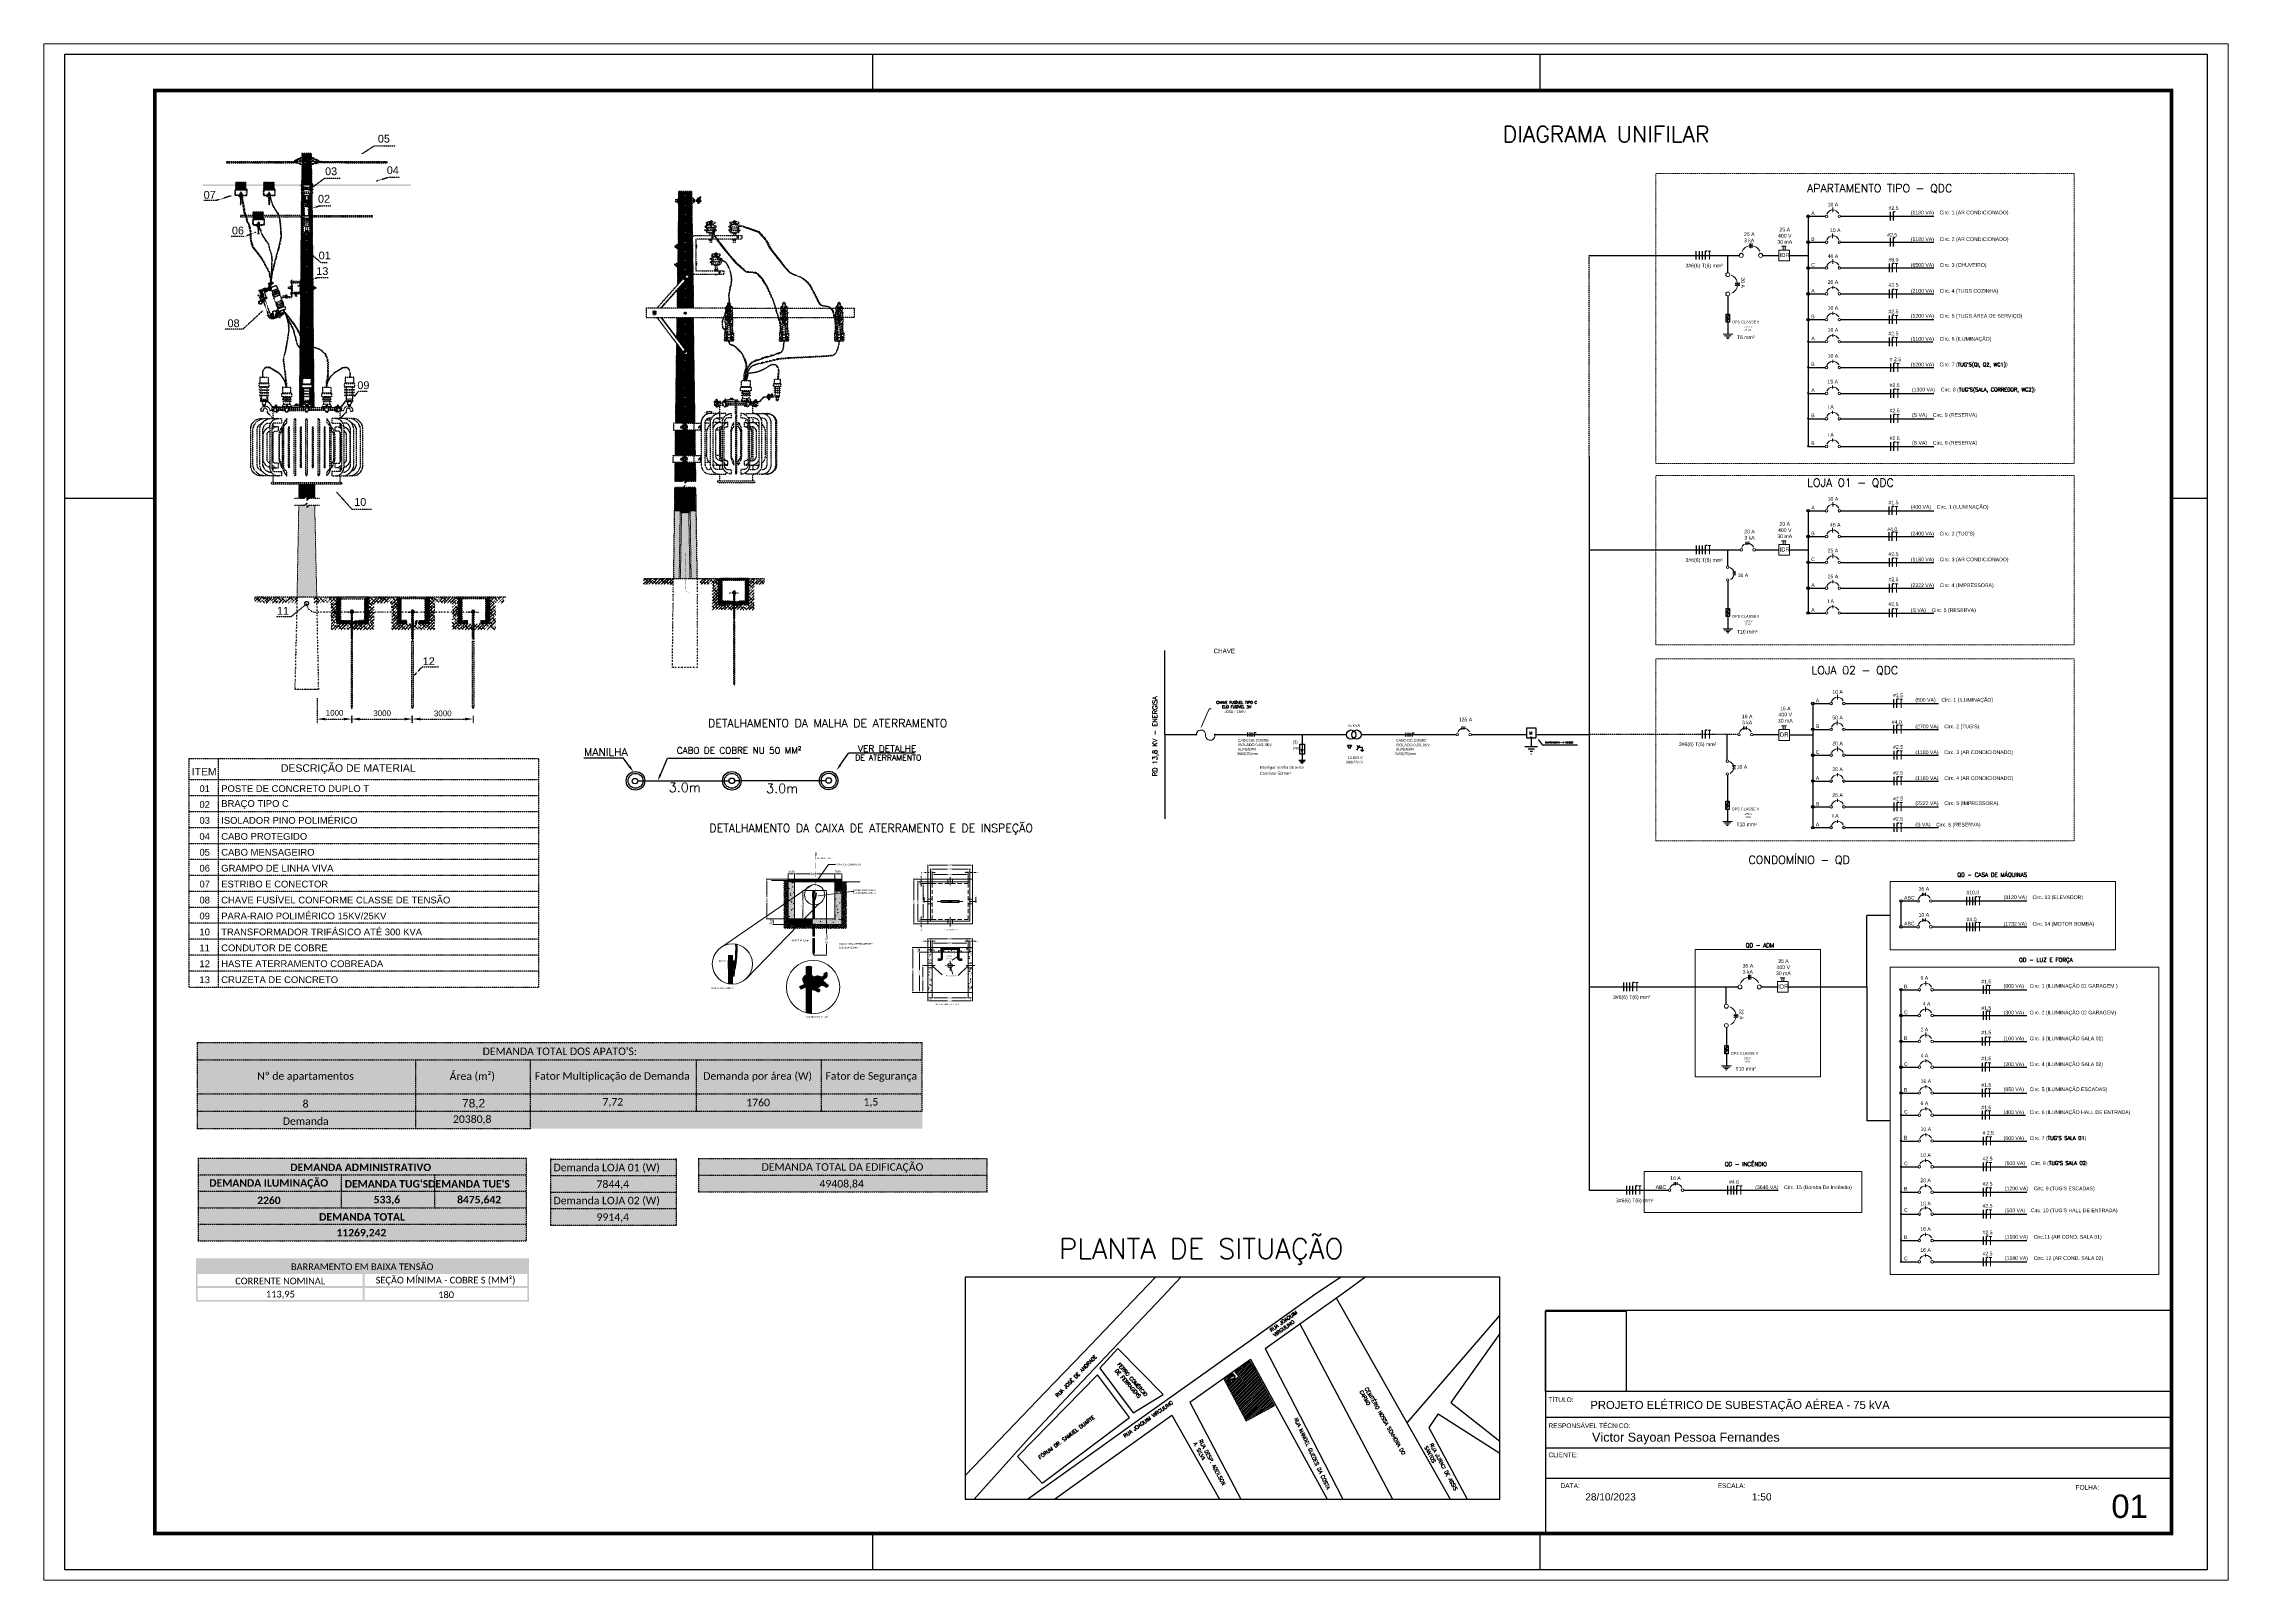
# Paper-space layout 'FOLHA 01' of a CAD drawing. Header units: metres, sheet in millimetres. Extents: x 0 to 594, y 1 to 419.
# The model-space entities are those that its viewports show. They can reach past a viewport. Long polylines and large blocks are cut down to what shows.
import ezdxf
from ezdxf.enums import TextEntityAlignment as Align

# ---------------------------------------------------------------- set-up
doc = ezdxf.new("R2010")
doc.units = ezdxf.units.M
doc.linetypes.add('CONTORNO_QUADRO_T', pattern=[0.35, 0.2, -0.15])
for name, color, linetype in [('4', 136, 'Continuous'), ('ARQ-FOLHA', 7, 'Continuous'), ('ARQUITETURA', 9, 'Continuous'), ('DIAGRAMA', 7, 'Continuous'), ('LEGENDA_TEXTO', 136, 'Continuous'), ('PDF29_Geometry', 7, 'Continuous'), ('PDF2_Geometry', 7, 'Continuous'), ('PDF2_Text', 7, 'Continuous'), ('PDF30_Geometry', 7, 'Continuous'), ('PDF30_Text', 7, 'Continuous'), ('PDF32_Geometry', 7, 'Continuous'), ('PDF33_Geometry', 7, 'Continuous'), ('PDF34_Geometry', 7, 'Continuous'), ('PDF3_0', 7, 'Continuous'), ('PDF3_COTA', 7, 'Continuous'), ('PDF3_DI-Barramento', 6, 'Continuous'), ('PDF3_DI-Disjuntor', 7, 'Continuous'), ('PDF3_DI-Textos do diagrama', 7, 'Continuous'), ('PDF3_DIAGRAMA', 7, 'Continuous'), ('PDF3_eletrodutos', 3, 'Continuous'), ('PDF3_Layout', 1, 'Continuous'), ('PDF3_Text', 7, 'Continuous'), ('PDF4_Geometry', 7, 'Continuous'), ('PDF4_Text', 7, 'Continuous'), ('PDF5_Geometry', 7, 'Continuous'), ('PDF5_Text', 7, 'Continuous'), ('PDF6_Text', 7, 'Continuous'), ('PDF8_Solid Fills', 7, 'Continuous'), ('PDF8_Text', 7, 'Continuous'), ('PLANTA_BAIXA', 7, 'Continuous'), ('POSTE', 7, 'Continuous'), ('SIMBOLOGIA', 7, 'Continuous')]:
    doc.layers.add(name, color=color, linetype=linetype)
for name, color, linetype, lineweight in [('Cotas', 1, 'Continuous', 5), ('NEUTRO', 5, 'Continuous', 30), ('TOMADAS', 20, 'Continuous', 13)]:
    doc.layers.add(name, color=color, linetype=linetype, lineweight=lineweight)
for name, color, linetype, true_color in [('ELETRICA', 7, 'Continuous', 0xf2f2f2), ('PDF29_Solid Fills', 7, 'Continuous', 0x939598), ('PDF29_Text', 30, 'Continuous', 0xff7f00), ('PDF2_Solid Fills', 7, 'Continuous', 0x636466), ('PDF30_Solid Fills', 7, 'Continuous', 0xffffff), ('PDF32_Solid Fills', 7, 'Continuous', 0xffffff), ('PDF32_Text', 7, 'Continuous', 0xffffff), ('PDF33_Solid Fills', 7, 'Continuous', 0xffffff), ('PDF33_Text', 7, 'Continuous', 0xffffff), ('PDF34_Solid Fills', 7, 'Continuous', 0x0b5394), ('PDF34_Text', 7, 'Continuous', 0xffffff), ('PDF4_Solid Fills', 7, 'Continuous', 0x00a5dd), ('PDF6_Solid Fills', 7, 'Continuous', 0x00a5dd)]:
    doc.layers.add(name, color=color, linetype=linetype, true_color=true_color)
doc.styles.add('arial', font='arial.ttf')
doc.styles.add('PDF Arial', font='arial.ttf')
doc.styles.add('PDF Arial Narrow', font='ARIALN.TTF')
doc.styles.add('PDF ArialMT', font='arial.ttf')
doc.styles.add('PDF Calibri', font='calibri.ttf')
doc.styles.add('PDF Calibri Bold', font='calibrib.ttf')
doc.styles.add('PDF TimesNewRomanPSMT', font='arial.ttf')
doc.styles.add('REGUA80P', font='romans', dxfattribs={"height": 0.002})
doc.styles.add('REGUA_60_MM', font='romans.shx', dxfattribs={"height": 1.8})
doc.styles.add('ROMAND', font='romand__.ttf')
doc.styles.add('ROMANS', font='romans.shx', dxfattribs={"height": 0.2})
picture_1 = doc.add_image_def('image1.png', size_in_pixel=(500, 500))

# ---------------------------------------------------------------- blocks, each defined once
blk = doc.blocks.new('FOLHA A2')
at = {"layer": 'ARQ-FOLHA'}
for p, q in [((594, 0), (0, 0)), ((0, 0), (0, -420)), ((224, -10), (224, 0)), ((409, -10), (409, 0)), ((594, -420), (594, 0)), ((0, -123), (25, -123)), ((584, -123), (594, -123)), ((224, -420), (224, -410)), ((409, -420), (409, -410)), ((0, -420), (594, -420))]:
    blk.add_line(p, q, dxfattribs=at)
at = {"layer": 'ARQ-FOLHA', "const_width": 1}
blk.add_lwpolyline([(25, -410), (584, -410), (584, -10), (25, -10), (25, -410)], dxfattribs=at)

msp = doc.modelspace()

# ---------------------------------------------------------------- hatches: boundary and pattern name
at = {"layer": 'Cotas'}
h = msp.add_hatch(dxfattribs=at)
h.set_pattern_fill('ANSI31', color=256, scale=0.01)
h.paths.add_polyline_path([(3202.274, 1443.145), (3202.15, 1443.354), (3201.778, 1443.088), (3201.874, 1442.97), (3201.69, 1442.821), (3201.578, 1442.978), (3201.496, 1442.919), (3202.059, 1441.866), (3202.759, 1442.241)])
at = {"layer": 'PDF8_Solid Fills', "true_color": 0x203764, "transparency": 33554559}
msp.add_hatch(color=159, dxfattribs=at).paths.add_polyline_path([(3176.052, 1445.864), (3176.052, 1445.531), (3184.259, 1445.531), (3184.259, 1445.864)])

# ---------------------------------------------------------------- linework, layer by layer
for p, q in [((3214.863, 1470.771), (3215.266, 1470.771)), ((3215.531, 1470.771), (3215.992, 1470.771)), ((3214, 1469.766), (3214, 1469.316)), ((3214.686, 1463.47), (3215.266, 1463.47)), ((3215.531, 1463.47), (3215.992, 1463.47)), ((3213.998, 1462.691), (3214, 1462.015)), ((3214.627, 1458.887), (3215.266, 1458.887)), ((3215.532, 1458.883), (3216.106, 1458.883)), ((3213.99, 1457.881), (3213.99, 1457.237)), ((3217.448, 1452.632), (3217.448, 1454.401)), ((3218.027, 1454.401), (3217.448, 1454.401)), ((3214.828, 1452.632), (3215.232, 1452.632)), ((3215.496, 1452.632), (3217.448, 1452.632)), ((3217.448, 1452.632), (3217.448, 1449.311)), ((3213.965, 1451.627), (3213.965, 1451.177)), ((3218.027, 1449.311), (3217.448, 1449.311)), ((3210.564, 1447.591), (3212.526, 1447.591))]:
    msp.add_line(p, q)
at = {"color": 7, "transparency": 33554559}
for points in [[(3200.806, 1458.899), (3200.803, 1458.888), (3200.826, 1458.888)], [(3200.803, 1458.888), (3200.826, 1458.888), (3200.806, 1458.877)], [(3200.826, 1458.888), (3200.815, 1458.908), (3200.806, 1458.899)], [(3200.826, 1458.888), (3200.806, 1458.877), (3200.826, 1458.887)], [(3200.806, 1458.877), (3200.826, 1458.887), (3200.815, 1458.868)], [(3200.826, 1458.911), (3200.826, 1458.888), (3200.815, 1458.908)], [(3200.826, 1458.887), (3200.815, 1458.868), (3200.826, 1458.864)], [(3200.838, 1458.908), (3200.828, 1458.888), (3200.826, 1458.911)], [(3200.828, 1458.888), (3200.826, 1458.911), (3200.826, 1458.888)], [(3200.826, 1458.864), (3200.826, 1458.887), (3200.838, 1458.868)], [(3200.826, 1458.887), (3200.838, 1458.868), (3200.828, 1458.887)], [(3200.846, 1458.899), (3200.828, 1458.888), (3200.838, 1458.908)], [(3200.851, 1458.888), (3200.846, 1458.899), (3200.828, 1458.888)], [(3200.846, 1458.877), (3200.828, 1458.887), (3200.851, 1458.888)], [(3200.828, 1458.887), (3200.851, 1458.888), (3200.828, 1458.888)], [(3200.838, 1458.868), (3200.828, 1458.887), (3200.846, 1458.877)], [(3201.263, 1458.898), (3201.26, 1458.887), (3201.283, 1458.887)], [(3201.26, 1458.887), (3201.283, 1458.887), (3201.263, 1458.874)], [(3201.283, 1458.887), (3201.271, 1458.907), (3201.263, 1458.898)], [(3201.283, 1458.887), (3201.263, 1458.874), (3201.283, 1458.885)], [(3201.263, 1458.874), (3201.283, 1458.885), (3201.271, 1458.865)], [(3201.283, 1458.91), (3201.283, 1458.887), (3201.271, 1458.907)], [(3201.283, 1458.885), (3201.271, 1458.865), (3201.283, 1458.862)], [(3201.294, 1458.907), (3201.284, 1458.887), (3201.283, 1458.91)], [(3201.284, 1458.887), (3201.283, 1458.91), (3201.283, 1458.887)], [(3201.283, 1458.862), (3201.283, 1458.885), (3201.294, 1458.865)], [(3201.283, 1458.885), (3201.294, 1458.865), (3201.284, 1458.885)], [(3201.303, 1458.898), (3201.284, 1458.887), (3201.294, 1458.907)], [(3201.307, 1458.887), (3201.303, 1458.898), (3201.284, 1458.887)], [(3201.303, 1458.874), (3201.284, 1458.885), (3201.307, 1458.887)], [(3201.284, 1458.885), (3201.307, 1458.887), (3201.284, 1458.887)], [(3201.294, 1458.865), (3201.284, 1458.885), (3201.303, 1458.874)]]:
    msp.add_solid(points, dxfattribs=at)
at = {"layer": 'ARQ-FOLHA'}
for p, q in [((3224.998, 1444.608), (3209.479, 1444.608)), ((3209.479, 1444.608), (3209.479, 1439.08)), ((3224.998, 1442.596), (3209.479, 1442.596)), ((3224.998, 1441.952), (3209.479, 1441.952)), ((3224.998, 1441.196), (3209.479, 1441.196)), ((3224.998, 1440.441), (3209.479, 1440.441))]:
    msp.add_line(p, q, dxfattribs=at)
at = {"layer": 'Cotas'}
for p, q in [((3201.496, 1442.919), (3201.578, 1442.978)), ((3201.578, 1442.978), (3201.69, 1442.821)), ((3201.69, 1442.821), (3201.874, 1442.97)), ((3201.778, 1443.088), (3202.15, 1443.354)), ((3201.874, 1442.97), (3201.778, 1443.088)), ((3202.15, 1443.354), (3202.274, 1443.145)), ((3202.759, 1442.241), (3202.274, 1443.145)), ((3201.496, 1442.919), (3202.059, 1441.866)), ((3202.059, 1441.866), (3202.759, 1442.241))]:
    msp.add_line(p, q, dxfattribs=at)
at = {"layer": 'DIAGRAMA'}
for p, q in [((3210.564, 1470.771), (3214.287, 1470.771)), ((3210.564, 1463.47), (3214.304, 1463.47)), ((3207.644, 1458.887), (3209.007, 1458.887)), ((3209.245, 1458.887), (3210.564, 1458.887)), ((3210.564, 1452.632), (3214.253, 1452.632)), ((3208.349, 1445.431), (3195.095, 1445.431)), ((3195.095, 1445.431), (3195.095, 1439.933)), ((3199.069, 1444.659), (3199.811, 1445.431)), ((3199.981, 1444.947), (3200.438, 1445.431)), ((3203.814, 1445.045), (3204.395, 1445.431)), ((3204.526, 1445.09), (3205.002, 1445.431)), ((3208.349, 1439.933), (3208.349, 1445.431)), ((3198.031, 1443.577), (3199.069, 1444.659)), ((3198.722, 1443.615), (3199.981, 1444.947)), ((3202.655, 1444.219), (3203.814, 1445.045)), ((3203.274, 1444.197), (3204.526, 1445.09)), ((3204.294, 1444.925), (3207.12, 1439.933)), ((3201.18, 1443.168), (3202.655, 1444.219)), ((3202.53, 1443.665), (3203.274, 1444.197)), ((3203.392, 1444.281), (3205.689, 1439.933)), ((3206.052, 1441.821), (3208.349, 1444.485)), ((3197.07, 1442.576), (3198.031, 1443.577)), ((3197.719, 1442.554), (3198.722, 1443.615)), ((3198.877, 1443.664), (3198.429, 1443.176)), ((3199.997, 1442.522), (3198.877, 1443.664)), ((3202.53, 1443.665), (3203.396, 1441.985)), ((3208.349, 1444.037), (3207.13, 1442.328)), ((3198.369, 1443.016), (3196.389, 1440.984)), ((3199.167, 1441.953), (3198.369, 1443.016)), ((3198.429, 1443.176), (3199.253, 1442.073)), ((3199.589, 1442.035), (3201.18, 1443.168)), ((3200.663, 1442.332), (3202.162, 1443.402)), ((3202.162, 1443.402), (3204.065, 1439.933)), ((3196.13, 1441.597), (3197.07, 1442.576)), ((3196.675, 1441.45), (3197.719, 1442.554)), ((3199.253, 1442.073), (3199.997, 1442.522)), ((3196.997, 1440.326), (3199.167, 1441.953)), ((3198.135, 1440.998), (3199.589, 1442.035)), ((3199.222, 1441.303), (3200.216, 1442.013)), ((3200.216, 1442.013), (3201.397, 1439.933)), ((3200.663, 1442.332), (3201.927, 1439.933)), ((3203.396, 1441.985), (3204.453, 1439.933)), ((3206.821, 1442.044), (3206.587, 1441.708)), ((3206.821, 1442.044), (3208.349, 1441.073)), ((3207.13, 1442.328), (3208.349, 1441.366)), ((3195.095, 1440.519), (3196.13, 1441.597)), ((3195.318, 1439.933), (3196.675, 1441.45)), ((3206.587, 1441.708), (3207.541, 1439.933)), ((3196.389, 1440.984), (3196.997, 1440.326)), ((3196.64, 1439.933), (3198.135, 1440.998)), ((3198.356, 1440.684), (3199.222, 1441.303)), ((3197.304, 1439.933), (3198.356, 1440.684)), ((3195.095, 1439.933), (3208.349, 1439.933))]:
    msp.add_line(p, q, dxfattribs=at)
at = {"layer": 'DIAGRAMA', "linetype": 'CONTORNO_QUADRO_T'}
for p, q in [((3210.564, 1465.787), (3210.564, 1470.771)), ((3214.246, 1458.887), (3210.564, 1458.887))]:
    msp.add_line(p, q, dxfattribs=at)
at = {"layer": 'DIAGRAMA', "linetype": 'ByBlock'}
msp.add_line((3210.564, 1465.787), (3210.564, 1447.591), dxfattribs=at)
at = {"layer": 'DIAGRAMA', "color": 5, "linetype": 'Continuous'}
for p, q in [((3200.042, 1458.887), (3200.042, 1460.971)), ((3200.042, 1458.887), (3200.042, 1456.803)), ((3200.042, 1458.887), (3200.826, 1458.887)), ((3201.294, 1458.892), (3204.544, 1458.887))]:
    msp.add_line(p, q, dxfattribs=at)
at = {"layer": 'DIAGRAMA', "color": 1, "linetype": 'Continuous'}
for p, q in [((3202.099, 1458.845), (3202.099, 1458.937)), ((3202.154, 1458.845), (3202.154, 1458.937)), ((3202.209, 1458.845), (3202.209, 1458.937)), ((3206.017, 1458.841), (3206.017, 1458.933)), ((3206.072, 1458.841), (3206.072, 1458.933)), ((3206.127, 1458.841), (3206.127, 1458.933)), ((3204.617, 1458.544), (3204.571, 1458.624)), ((3204.574, 1458.628), (3204.666, 1458.628)), ((3204.668, 1458.624), (3204.622, 1458.544)), ((3204.802, 1458.629), (3204.838, 1458.566)), ((3204.805, 1458.502), (3204.842, 1458.566)), ((3204.935, 1458.565), (3204.84, 1458.565)), ((3204.842, 1458.566), (3204.879, 1458.629))]:
    msp.add_line(p, q, dxfattribs=at)
at = {"layer": 'DIAGRAMA', "linetype": 'Continuous'}
for p, q in [((3204.911, 1458.887), (3207.263, 1458.887)), ((3209.007, 1459.045), (3209.007, 1458.815)), ((3209.241, 1459.049), (3209.011, 1459.049)), ((3209.011, 1458.811), (3209.241, 1458.811)), ((3209.245, 1458.815), (3209.245, 1459.045))]:
    msp.add_line(p, q, dxfattribs=at)
at = {"layer": 'DIAGRAMA', "color": 1, "linetype": 'Continuous', "ltscale": 7}
for p, q in [((3204.893, 1458.506), (3204.978, 1458.506)), ((3204.914, 1458.49), (3204.957, 1458.49)), ((3204.927, 1458.474), (3204.943, 1458.474)), ((3204.933, 1458.458), (3204.938, 1458.458)), ((3204.935, 1458.565), (3204.935, 1458.506))]:
    msp.add_line(p, q, dxfattribs=at)
at = {"layer": 'DIAGRAMA', "lineweight": 0}
msp.add_lwpolyline([(3200.949, 1459.089), (3201.138, 1459.53), (3201.19, 1459.53)], dxfattribs=at)
msp.add_lwpolyline([(3200.825, 1458.89, -1.053345), (3201.052, 1458.875, 1.122038), (3201.285, 1458.88)], format="xyb", dxfattribs=at)
at = {"layer": 'DIAGRAMA'}
for points in [[(3203.447, 1458.891), (3203.447, 1458.384), (3203.447, 1458.253)], [(3203.361, 1458.252), (3203.53, 1458.252)], [(3203.389, 1458.22), (3203.501, 1458.22)], [(3203.417, 1458.187), (3203.473, 1458.187)]]:
    msp.add_lwpolyline(points, dxfattribs=at)
msp.add_lwpolyline([(3203.389, 1458.647), (3203.501, 1458.647), (3203.501, 1458.401), (3203.389, 1458.401)], close=True, dxfattribs=at)
at = {"layer": 'DIAGRAMA', "linetype": 'Continuous'}
for centre in [(3204.659, 1458.887), (3204.795, 1458.887)]:
    msp.add_circle(centre, 0.116, dxfattribs=at)
for centre, start, end in [((3209.011, 1459.045), 90, 180), ((3209.011, 1458.815), 180, 270), ((3209.241, 1459.045), 0, 90), ((3209.241, 1458.815), 270, 0)]:
    msp.add_arc(centre, 0.00396, start, end, dxfattribs=at)
at = {"layer": 'DIAGRAMA', "color": 1, "linetype": 'Continuous'}
for centre, radius, start, end in [((3204.62, 1458.545), 0.00257, 210, 330), ((3204.666, 1458.625), 0.00257, 330, 90), ((3204.84, 1458.567), 0.00206, 210, 330)]:
    msp.add_arc(centre, radius, start, end, dxfattribs=at)
at = {"layer": 'DIAGRAMA', "transparency": 33554559}
for points in [[(3200.956, 1459.086), (3200.928, 1459.042), (3200.941, 1459.092)], [(3209.309, 1458.752), (3209.282, 1458.798), (3209.321, 1458.764)], [(3203.401, 1458.534), (3203.49, 1458.534), (3203.446, 1458.401)]]:
    msp.add_solid(points, dxfattribs=at)
at = {"layer": 'ELETRICA', "color": 0}
for p, q in [((3185.634, 1458.31), (3186.615, 1458.31)), ((3186.769, 1458.1), (3186.615, 1458.31)), ((3187.535, 1457.894), (3187.711, 1458.308)), ((3187.711, 1458.308), (3189.504, 1458.308)), ((3191.993, 1458.131), (3192.201, 1458.425)), ((3193.836, 1458.425), (3192.201, 1458.425))]:
    msp.add_line(p, q, dxfattribs=at)
at = {"layer": 'ELETRICA', "color": 20}
for centre, radius in [((3186.918, 1457.742), 0.23), ((3186.918, 1457.742), 0.184), ((3186.906, 1457.735), 0.0685), ((3189.306, 1457.742), 0.23), ((3189.306, 1457.742), 0.184), ((3189.306, 1457.742), 0.0685), ((3191.706, 1457.749), 0.23), ((3191.706, 1457.749), 0.184), ((3191.706, 1457.749), 0.0685)]:
    msp.add_circle(centre, radius, dxfattribs=at)
at = {"layer": 'ELETRICA', "color": 0}
for points in [[(3191.971, 1458.147), (3192.016, 1458.115), (3191.898, 1457.996)], [(3186.791, 1458.116), (3186.747, 1458.083), (3186.867, 1457.966)], [(3187.56, 1457.884), (3187.509, 1457.905), (3187.47, 1457.742)]]:
    msp.add_solid(points, dxfattribs=at)
at = {"layer": 'NEUTRO', "linetype": 'Continuous'}
for p, q in [((3202.264, 1458.937), (3202.31, 1458.937)), ((3202.264, 1458.845), (3202.264, 1458.937)), ((3206.182, 1458.933), (3206.228, 1458.933)), ((3206.182, 1458.841), (3206.182, 1458.933))]:
    msp.add_line(p, q, dxfattribs=at)
at = {"layer": 'PDF29_Geometry', "color": 150, "linetype": 'CONTORNO_QUADRO_T', "lineweight": 25, "true_color": 0x007fff}
for points in [[(3180.135, 1473.29), (3180.442, 1473.491), (3180.967, 1473.491)], [(3176.918, 1472.255), (3176.509, 1472.128), (3176.211, 1472.128)], [(3178.85, 1472.42), (3179.206, 1472.682), (3179.597, 1472.682)], [(3180.497, 1472.619), (3180.8, 1472.712), (3181.068, 1472.712)], [(3178.791, 1471.91), (3179.094, 1472.003), (3179.362, 1472.003)], [(3177.504, 1471.344), (3177.227, 1471.237), (3176.89, 1471.237)], [(3178.844, 1470.834), (3179.117, 1470.591), (3179.271, 1470.591)], [(3178.539, 1470.009), (3179.022, 1470.221), (3179.299, 1470.221)], [(3177.673, 1469.395), (3177.186, 1468.944), (3176.74, 1468.944)], [(3179.947, 1467.266), (3180.05, 1467.401), (3180.268, 1467.401)], [(3179.502, 1464.908), (3179.881, 1464.48), (3180.376, 1464.48)], [(3178.753, 1462.12), (3178.376, 1461.811), (3178.006, 1461.811)], [(3181.432, 1460.361), (3181.634, 1460.571), (3182.04, 1460.571)], [(3179.026, 1459.792), (3179.026, 1459.174)], [(3179.225, 1459.273), (3179.68, 1459.273)], [(3180.08, 1459.273), (3181.185, 1459.273)], [(3181.585, 1459.273), (3182.688, 1459.273)], [(3182.889, 1459.356), (3182.889, 1459.174)], [(3176.574, 1458.29), (3176.574, 1452.628)], [(3184.52, 1457.763), (3175.839, 1457.763)], [(3184.52, 1457.367), (3175.839, 1457.367)], [(3184.52, 1456.971), (3175.839, 1456.971)], [(3184.52, 1456.578), (3175.839, 1456.578)], [(3184.52, 1456.182), (3175.839, 1456.182)], [(3184.52, 1455.788), (3175.839, 1455.788)], [(3184.52, 1455.392), (3175.839, 1455.392)], [(3184.52, 1454.999), (3175.839, 1454.999)], [(3184.52, 1454.603), (3175.839, 1454.603)], [(3184.52, 1454.209), (3175.839, 1454.209)], [(3184.52, 1453.813), (3175.839, 1453.813)], [(3184.52, 1453.42), (3175.839, 1453.42)], [(3184.52, 1453.024), (3175.839, 1453.024)]]:
    msp.add_lwpolyline(points, dxfattribs=at)
at = {"layer": 'PDF29_Geometry', "linetype": 'CONTORNO_QUADRO_T', "lineweight": 25}
for points in [[(3177.824, 1473.089), (3176.776, 1473.089), (3176.776, 1473.067), (3177.824, 1473.067), (3177.86, 1473.099)], [(3176.78, 1473.067), (3176.803, 1473.089)], [(3176.839, 1473.067), (3176.861, 1473.089)], [(3176.896, 1473.067), (3176.92, 1473.089)], [(3176.956, 1473.067), (3176.977, 1473.089)], [(3177.013, 1473.067), (3177.034, 1473.089)], [(3177.07, 1473.067), (3177.093, 1473.089)], [(3177.129, 1473.067), (3177.15, 1473.089)], [(3177.191, 1473.067), (3177.208, 1473.089)], [(3177.248, 1473.067), (3177.267, 1473.089)], [(3177.307, 1473.067), (3177.324, 1473.089)], [(3177.364, 1473.067), (3177.381, 1473.089)], [(3177.421, 1473.067), (3177.44, 1473.089)], [(3177.481, 1473.067), (3177.498, 1473.089)], [(3177.538, 1473.067), (3177.561, 1473.089)], [(3177.591, 1473.067), (3177.618, 1473.089)], [(3177.65, 1473.067), (3177.671, 1473.089)], [(3177.707, 1473.067), (3177.73, 1473.089)], [(3177.771, 1473.067), (3177.788, 1473.089)], [(3177.824, 1473.063), (3178.401, 1473.063), (3178.45, 1473.072), (3178.611, 1473.108)], [(3177.824, 1473.099), (3178.401, 1473.099), (3178.45, 1473.084), (3178.454, 1473.084), (3178.454, 1473.089)], [(3177.824, 1473.099), (3177.824, 1473.063), (3177.824, 1473.099)], [(3177.877, 1473.063), (3177.912, 1473.099)], [(3177.934, 1473.063), (3177.97, 1473.099)], [(3177.993, 1473.063), (3178.029, 1473.099)], [(3178.05, 1473.063), (3178.086, 1473.099)], [(3178.107, 1473.063), (3178.143, 1473.099)], [(3178.166, 1473.063), (3178.202, 1473.099)], [(3178.224, 1473.063), (3178.264, 1473.099)], [(3178.281, 1473.063), (3178.321, 1473.099)], [(3178.34, 1473.063), (3178.38, 1473.099)], [(3178.397, 1473.063), (3178.429, 1473.089)], [(3178.59, 1473.116), (3178.691, 1473.139), (3178.41, 1473.08)], [(3179.102, 1473.089), (3179.087, 1473.099), (3179.07, 1473.108), (3179.047, 1473.129), (3179.03, 1473.139), (3179.017, 1473.144), (3179.003, 1473.152), (3178.967, 1473.165), (3178.954, 1473.173), (3178.922, 1473.188), (3178.861, 1473.201), (3178.844, 1473.201), (3178.825, 1473.205), (3178.808, 1473.205), (3178.793, 1473.209), (3178.74, 1473.209), (3178.727, 1473.205), (3178.708, 1473.205), (3178.691, 1473.201), (3178.674, 1473.201), (3178.611, 1473.188), (3178.579, 1473.173), (3178.567, 1473.165), (3178.531, 1473.152), (3178.518, 1473.144), (3178.505, 1473.139), (3178.486, 1473.129), (3178.45, 1473.099), (3178.433, 1473.089)], [(3178.59, 1473.04), (3178.691, 1473.019), (3178.454, 1473.072)], [(3178.465, 1473.089), (3178.526, 1473.152)], [(3179.066, 1473.089), (3179.039, 1473.108), (3179.026, 1473.12), (3179.011, 1473.125), (3178.994, 1473.133), (3178.981, 1473.144), (3178.95, 1473.152), (3178.937, 1473.161), (3178.922, 1473.165), (3178.905, 1473.169), (3178.825, 1473.188), (3178.793, 1473.188), (3178.776, 1473.188), (3178.759, 1473.188), (3178.74, 1473.188), (3178.708, 1473.188), (3178.63, 1473.169), (3178.611, 1473.165), (3178.603, 1473.161), (3178.554, 1473.144), (3178.539, 1473.133), (3178.522, 1473.125), (3178.509, 1473.12), (3178.495, 1473.108), (3178.469, 1473.089)], [(3178.611, 1473.055), (3178.486, 1473.08)], [(3178.59, 1473.152), (3178.624, 1473.188)], [(3178.727, 1473.093), (3178.727, 1473.099), (3178.719, 1473.103), (3178.715, 1473.108), (3178.708, 1473.112), (3178.704, 1473.112), (3178.704, 1473.116), (3178.691, 1473.116), (3178.624, 1473.099), (3178.59, 1473.112), (3178.59, 1473.116), (3178.59, 1473.112)], [(3178.59, 1473.044), (3178.59, 1473.04), (3178.59, 1473.044), (3178.624, 1473.059), (3178.691, 1473.04), (3178.704, 1473.04), (3178.704, 1473.044), (3178.708, 1473.044), (3178.727, 1473.063)], [(3178.647, 1473.027), (3178.639, 1472.536)], [(3178.888, 1473.192), (3178.888, 1473.201), (3178.888, 1473.294), (3178.647, 1473.294), (3178.647, 1473.201), (3178.647, 1473.192)], [(3178.647, 1473.173), (3178.647, 1473.129)], [(3178.647, 1473.108), (3178.647, 1473.048)], [(3178.704, 1472.471), (3178.704, 1472.475), (3178.696, 1472.479), (3178.691, 1472.479), (3178.691, 1472.483), (3178.679, 1472.487), (3178.674, 1472.487), (3178.668, 1472.492), (3178.664, 1472.492), (3178.66, 1472.498), (3178.66, 1472.502), (3178.66, 1472.506), (3178.66, 1472.511), (3178.664, 1472.511), (3178.668, 1472.511), (3178.668, 1472.515), (3178.704, 1472.523), (3178.833, 1472.523), (3178.873, 1472.515), (3178.873, 1472.511), (3178.878, 1472.511), (3178.882, 1472.511), (3178.882, 1472.502), (3178.878, 1472.498), (3178.878, 1472.492), (3178.873, 1472.492), (3178.897, 1472.492), (3178.886, 1473.027)], [(3178.668, 1473.177), (3178.696, 1473.201)], [(3178.74, 1473.188), (3178.759, 1473.209)], [(3178.793, 1473.108), (3178.785, 1473.116), (3178.78, 1473.12), (3178.753, 1473.12), (3178.749, 1473.116), (3178.74, 1473.108)], [(3178.74, 1473.044), (3178.744, 1473.044), (3178.749, 1473.04), (3178.753, 1473.04), (3178.78, 1473.04), (3178.785, 1473.04), (3178.793, 1473.048)], [(3178.749, 1473.099), (3178.753, 1473.103), (3178.759, 1473.108), (3178.776, 1473.108), (3178.78, 1473.103), (3178.785, 1473.099)], [(3178.785, 1473.059), (3178.78, 1473.055), (3178.776, 1473.048), (3178.759, 1473.048), (3178.749, 1473.059)], [(3178.776, 1473.093), (3178.772, 1473.093), (3178.772, 1473.099), (3178.763, 1473.099), (3178.763, 1473.093), (3178.759, 1473.093)], [(3178.759, 1473.063), (3178.763, 1473.063), (3178.772, 1473.063), (3178.776, 1473.063)], [(3178.793, 1473.188), (3178.816, 1473.205)], [(3178.808, 1473.093), (3178.808, 1473.099), (3178.825, 1473.112), (3178.829, 1473.112), (3178.833, 1473.116), (3178.844, 1473.116), (3178.909, 1473.099), (3178.945, 1473.112)], [(3178.808, 1473.063), (3178.825, 1473.044), (3178.829, 1473.044), (3178.833, 1473.04), (3178.844, 1473.04), (3178.909, 1473.059), (3178.945, 1473.044)], [(3178.945, 1473.116), (3178.844, 1473.139), (3179.123, 1473.08)], [(3178.945, 1473.04), (3178.844, 1473.019), (3179.079, 1473.072)], [(3178.848, 1473.177), (3178.865, 1473.201)], [(3178.888, 1473.129), (3178.888, 1473.173)], [(3178.888, 1473.048), (3178.888, 1473.108)], [(3178.897, 1473.169), (3178.909, 1473.188)], [(3178.922, 1473.108), (3179.102, 1473.067)], [(3178.922, 1473.055), (3179.047, 1473.08)], [(3178.941, 1473.156), (3178.954, 1473.173)], [(3178.945, 1473.116), (3178.945, 1473.112), (3178.945, 1473.116)], [(3178.945, 1473.044), (3178.945, 1473.04), (3178.945, 1473.044)], [(3178.981, 1473.144), (3178.994, 1473.152)], [(3179.022, 1473.12), (3179.034, 1473.133)], [(3179.058, 1473.099), (3179.07, 1473.112)], [(3179.712, 1473.063), (3179.132, 1473.063), (3179.102, 1473.067), (3179.132, 1473.099), (3179.083, 1473.084)], [(3179.132, 1473.099), (3179.712, 1473.099)], [(3179.151, 1473.063), (3179.191, 1473.099)], [(3179.208, 1473.063), (3179.248, 1473.099)], [(3179.265, 1473.063), (3179.305, 1473.099)], [(3179.329, 1473.063), (3179.365, 1473.099)], [(3179.386, 1473.063), (3179.422, 1473.099)], [(3179.445, 1473.063), (3179.483, 1473.099)], [(3179.502, 1473.063), (3179.542, 1473.099)], [(3179.559, 1473.063), (3179.595, 1473.099)], [(3179.619, 1473.063), (3179.652, 1473.099)], [(3179.676, 1473.063), (3179.712, 1473.093)], [(3179.712, 1473.099), (3179.712, 1473.063), (3179.712, 1473.099)], [(3180.757, 1473.089), (3179.712, 1473.089), (3180.757, 1473.089)], [(3180.757, 1473.067), (3179.712, 1473.067), (3180.757, 1473.067)], [(3179.741, 1473.067), (3179.76, 1473.089)], [(3179.801, 1473.067), (3179.822, 1473.089)], [(3179.858, 1473.067), (3179.881, 1473.089)], [(3179.917, 1473.067), (3179.938, 1473.089)], [(3179.974, 1473.067), (3179.995, 1473.089)], [(3180.031, 1473.067), (3180.055, 1473.089)], [(3180.091, 1473.067), (3180.112, 1473.089)], [(3180.148, 1473.067), (3180.169, 1473.089)], [(3180.205, 1473.067), (3180.228, 1473.089)], [(3180.264, 1473.067), (3180.285, 1473.089)], [(3180.321, 1473.067), (3180.345, 1473.089)], [(3180.378, 1473.067), (3180.402, 1473.089)], [(3180.438, 1473.067), (3180.459, 1473.089)], [(3180.495, 1473.067), (3180.518, 1473.089)], [(3180.556, 1473.067), (3180.575, 1473.089)], [(3180.615, 1473.067), (3180.632, 1473.089)], [(3180.673, 1473.067), (3180.692, 1473.089)], [(3180.732, 1473.067), (3180.749, 1473.089)], [(3180.757, 1473.067), (3180.757, 1473.089)], [(3177.068, 1472.252), (3177.023, 1472.252), (3177.019, 1472.257), (3177.011, 1472.257), (3177.002, 1472.257), (3176.998, 1472.261), (3176.998, 1472.265), (3176.994, 1472.272), (3176.99, 1472.276), (3176.99, 1472.284), (3176.99, 1472.369), (3176.99, 1472.377), (3176.994, 1472.382), (3177.028, 1472.435)], [(3177.087, 1472.265), (3177.023, 1472.265), (3177.019, 1472.272), (3177.015, 1472.272), (3177.011, 1472.272), (3177.007, 1472.276), (3177.007, 1472.28), (3177.002, 1472.28), (3177.002, 1472.284), (3176.998, 1472.288), (3176.998, 1472.369), (3177.002, 1472.373), (3177.038, 1472.43)], [(3177.087, 1472.261), (3177.068, 1472.261), (3177.068, 1472.24), (3177.087, 1472.24)], [(3177.127, 1472.333), (3177.127, 1472.28), (3177.119, 1472.28), (3177.112, 1472.276), (3177.108, 1472.272), (3177.104, 1472.272), (3177.1, 1472.272), (3177.104, 1472.272), (3177.104, 1472.261), (3177.1, 1472.261), (3177.091, 1472.261)], [(3177.1, 1472.272), (3177.091, 1472.272)], [(3177.1, 1472.24), (3177.091, 1472.24)], [(3177.1, 1472.231), (3177.091, 1472.231)], [(3177.1, 1472.261), (3177.1, 1472.257), (3177.104, 1472.252), (3177.104, 1472.248), (3177.1, 1472.244), (3177.1, 1472.24), (3177.104, 1472.236), (3177.1, 1472.231), (3177.104, 1472.236), (3177.104, 1472.272), (3177.104, 1472.231), (3177.108, 1472.231), (3177.108, 1472.272)], [(3177.108, 1472.252), (3177.104, 1472.248), (3177.108, 1472.248), (3177.112, 1472.248), (3177.112, 1472.252), (3177.123, 1472.252), (3177.127, 1472.257), (3177.136, 1472.257), (3177.148, 1472.257), (3177.153, 1472.257), (3177.153, 1472.261), (3177.157, 1472.261), (3177.157, 1472.265), (3177.153, 1472.265), (3177.153, 1472.272), (3177.148, 1472.272), (3177.148, 1472.284), (3177.157, 1472.284), (3177.167, 1472.28), (3177.167, 1472.225)], [(3177.108, 1472.261), (3177.104, 1472.261)], [(3177.108, 1472.24), (3177.104, 1472.24)], [(3177.127, 1472.316), (3177.123, 1472.316), (3177.112, 1472.31), (3177.108, 1472.305), (3177.108, 1472.212), (3177.119, 1472.212), (3177.119, 1472.221), (3177.112, 1472.221), (3177.112, 1472.225), (3177.108, 1472.225)], [(3177.14, 1472.333), (3177.14, 1472.28), (3177.14, 1472.284), (3177.136, 1472.284), (3177.136, 1472.288), (3177.131, 1472.288), (3177.131, 1472.284), (3177.127, 1472.284), (3177.127, 1472.28), (3177.148, 1472.28), (3177.148, 1472.212), (3177.153, 1472.212), (3177.157, 1472.217), (3177.163, 1472.217), (3177.163, 1472.221), (3177.167, 1472.221), (3177.167, 1472.225), (3177.163, 1472.225), (3177.157, 1472.231), (3177.148, 1472.231), (3177.148, 1472.248), (3177.153, 1472.248), (3177.157, 1472.248), (3177.157, 1472.244), (3177.153, 1472.244), (3177.153, 1472.24), (3177.148, 1472.24)], [(3177.14, 1472.316), (3177.148, 1472.316), (3177.148, 1472.31), (3177.157, 1472.31), (3177.157, 1472.305), (3177.157, 1472.28)], [(3177.148, 1472.272), (3177.148, 1472.272)], [(3177.148, 1472.248), (3177.148, 1472.248)], [(3177.148, 1472.231), (3177.148, 1472.231)], [(3177.148, 1472.217), (3177.153, 1472.221), (3177.157, 1472.221), (3177.157, 1472.225), (3177.153, 1472.225), (3177.148, 1472.225)], [(3177.157, 1472.284), (3177.157, 1472.217)], [(3177.167, 1472.252), (3177.261, 1472.252), (3177.265, 1472.257), (3177.269, 1472.257), (3177.273, 1472.257), (3177.286, 1472.272), (3177.286, 1472.28), (3177.286, 1472.293), (3177.286, 1472.329), (3177.286, 1472.386), (3177.286, 1472.394), (3177.286, 1472.401), (3177.282, 1472.405), (3177.233, 1472.462), (3177.225, 1472.471), (3177.208, 1472.471), (3177.225, 1472.471), (3177.233, 1472.462)], [(3177.167, 1472.265), (3177.256, 1472.265), (3177.261, 1472.272), (3177.265, 1472.272), (3177.269, 1472.272), (3177.269, 1472.276), (3177.273, 1472.28), (3177.273, 1472.284), (3177.273, 1472.293), (3177.273, 1472.329), (3177.273, 1472.386), (3177.273, 1472.394), (3177.225, 1472.454), (3177.22, 1472.454), (3177.22, 1472.458), (3177.208, 1472.458), (3177.22, 1472.458), (3177.22, 1472.454), (3177.225, 1472.454)], [(3177.167, 1472.223), (3177.18, 1472.136), (3177.206, 1472.011), (3177.218, 1471.92), (3177.239, 1471.812), (3177.261, 1471.738), (3177.29, 1471.645), (3177.333, 1471.533), (3177.356, 1471.474), (3177.383, 1471.321), (3177.383, 1471.262), (3177.383, 1471.192), (3177.392, 1471.124), (3177.411, 1471.059), (3177.453, 1470.963), (3177.555, 1470.83), (3177.631, 1470.729), (3177.682, 1470.65), (3177.728, 1470.563), (3177.779, 1470.466), (3177.83, 1470.369), (3177.857, 1470.267), (3177.866, 1470.199), (3177.887, 1470.1)], [(3177.728, 1472.435), (3177.692, 1472.382), (3177.692, 1472.377), (3177.688, 1472.373), (3177.688, 1472.369), (3177.688, 1472.284), (3177.688, 1472.28), (3177.692, 1472.276), (3177.692, 1472.272), (3177.701, 1472.261), (3177.705, 1472.257), (3177.709, 1472.257), (3177.72, 1472.257), (3177.724, 1472.252), (3177.769, 1472.252)], [(3177.741, 1472.43), (3177.705, 1472.373), (3177.701, 1472.373), (3177.701, 1472.369), (3177.701, 1472.288), (3177.701, 1472.284), (3177.705, 1472.28), (3177.709, 1472.276), (3177.709, 1472.272), (3177.714, 1472.272), (3177.72, 1472.272), (3177.72, 1472.265), (3177.724, 1472.265), (3177.785, 1472.265)], [(3177.785, 1472.261), (3177.769, 1472.261), (3177.769, 1472.24), (3177.785, 1472.24)], [(3177.809, 1472.24), (3177.798, 1472.24), (3177.798, 1472.244), (3177.798, 1472.257), (3177.798, 1472.261), (3177.79, 1472.261), (3177.785, 1472.261), (3177.785, 1472.272), (3177.79, 1472.272), (3177.785, 1472.272), (3177.785, 1472.236), (3177.79, 1472.231), (3177.785, 1472.236), (3177.79, 1472.24), (3177.79, 1472.244), (3177.785, 1472.248), (3177.785, 1472.257), (3177.79, 1472.257), (3177.79, 1472.261)], [(3177.798, 1472.272), (3177.79, 1472.272)], [(3177.79, 1472.24), (3177.798, 1472.24), (3177.798, 1472.231), (3177.798, 1472.236), (3177.798, 1472.272), (3177.798, 1472.231), (3177.809, 1472.231), (3177.809, 1472.272)], [(3177.798, 1472.231), (3177.79, 1472.231)], [(3177.826, 1472.333), (3177.826, 1472.28), (3177.813, 1472.28), (3177.813, 1472.276), (3177.809, 1472.272), (3177.798, 1472.272), (3177.798, 1472.261), (3177.809, 1472.261)], [(3177.866, 1472.225), (3177.866, 1472.28), (3177.862, 1472.28), (3177.857, 1472.284), (3177.853, 1472.284), (3177.853, 1472.272), (3177.849, 1472.272), (3177.853, 1472.272), (3177.857, 1472.265), (3177.857, 1472.261), (3177.853, 1472.261), (3177.853, 1472.257), (3177.849, 1472.257), (3177.834, 1472.257), (3177.821, 1472.257), (3177.817, 1472.252), (3177.813, 1472.248), (3177.809, 1472.248), (3177.798, 1472.248), (3177.809, 1472.252)], [(3177.817, 1472.212), (3177.809, 1472.212), (3177.809, 1472.305), (3177.817, 1472.316), (3177.826, 1472.316)], [(3177.809, 1472.225), (3177.813, 1472.225), (3177.817, 1472.221), (3177.817, 1472.212), (3177.817, 1472.208)], [(3177.838, 1472.333), (3177.838, 1472.28), (3177.838, 1472.284), (3177.834, 1472.288), (3177.83, 1472.288), (3177.83, 1472.284), (3177.826, 1472.284), (3177.826, 1472.28), (3177.849, 1472.28), (3177.849, 1472.212)], [(3177.862, 1472.28), (3177.862, 1472.305), (3177.853, 1472.316), (3177.849, 1472.316), (3177.838, 1472.316)], [(3177.849, 1472.24), (3177.853, 1472.24), (3177.857, 1472.244), (3177.857, 1472.248), (3177.853, 1472.248), (3177.849, 1472.248), (3177.853, 1472.248), (3177.853, 1472.231), (3177.849, 1472.231)], [(3177.849, 1472.221), (3177.857, 1472.221), (3177.857, 1472.225), (3177.849, 1472.225)], [(3177.853, 1472.212), (3177.857, 1472.217), (3177.862, 1472.217), (3177.866, 1472.221), (3177.866, 1472.225), (3177.862, 1472.225), (3177.857, 1472.231), (3177.853, 1472.231)], [(3177.857, 1472.284), (3177.857, 1472.217)], [(3178.092, 1471.723), (3178.082, 1471.761), (3178.071, 1471.795), (3178.037, 1471.842), (3178.01, 1471.882), (3177.963, 1471.954), (3177.929, 1472.018), (3177.902, 1472.098), (3177.864, 1472.225)], [(3177.866, 1472.252), (3177.959, 1472.252), (3177.959, 1472.257), (3177.968, 1472.257), (3177.972, 1472.257), (3177.987, 1472.272), (3177.987, 1472.28), (3177.987, 1472.293), (3177.987, 1472.329), (3177.987, 1472.386), (3177.987, 1472.394), (3177.987, 1472.401), (3177.987, 1472.405), (3177.934, 1472.462), (3177.923, 1472.471), (3177.906, 1472.471), (3177.91, 1472.471), (3177.915, 1472.475), (3177.915, 1472.471), (3177.923, 1472.471), (3177.934, 1472.462)], [(3177.866, 1472.265), (3177.955, 1472.265), (3177.959, 1472.272), (3177.963, 1472.272), (3177.972, 1472.276), (3177.972, 1472.28), (3177.972, 1472.293), (3177.972, 1472.329), (3177.972, 1472.386), (3177.972, 1472.394), (3177.923, 1472.454), (3177.919, 1472.458), (3177.91, 1472.458), (3177.919, 1472.458), (3177.923, 1472.454)], [(3178.634, 1472.31), (3178.611, 1469.647), (3178.603, 1468.804)], [(3178.647, 1472.532), (3178.647, 1472.536), (3178.643, 1472.536), (3178.634, 1472.536), (3178.624, 1472.532), (3178.624, 1472.528), (3178.624, 1472.523), (3178.624, 1472.506), (3178.624, 1472.502), (3178.624, 1472.492), (3178.63, 1472.487), (3178.634, 1472.479), (3178.639, 1472.475), (3178.647, 1472.466), (3178.651, 1472.466), (3178.655, 1472.466), (3178.66, 1472.462), (3178.683, 1472.462)], [(3178.624, 1472.532), (3178.624, 1472.492)], [(3178.624, 1472.492), (3178.624, 1472.492)], [(3178.639, 1472.418), (3178.634, 1472.418), (3178.63, 1472.413), (3178.624, 1472.407), (3178.624, 1472.403), (3178.63, 1472.399), (3178.634, 1472.399), (3178.639, 1472.394)], [(3178.696, 1472.35), (3178.704, 1472.35), (3178.704, 1472.346), (3178.704, 1472.341), (3178.704, 1472.337), (3178.696, 1472.337), (3178.668, 1472.333), (3178.634, 1472.329), (3178.63, 1472.329), (3178.63, 1472.324), (3178.624, 1472.324), (3178.624, 1472.318), (3178.63, 1472.314), (3178.63, 1472.31), (3178.639, 1472.31), (3178.905, 1472.31), (3178.909, 1472.31), (3178.914, 1472.314), (3178.914, 1472.329), (3178.909, 1472.329), (3178.905, 1472.329), (3178.873, 1472.333), (3178.844, 1472.337), (3178.837, 1472.337), (3178.837, 1472.341), (3178.833, 1472.341), (3178.833, 1472.346), (3178.837, 1472.346), (3178.837, 1472.35), (3178.844, 1472.35)], [(3178.837, 1472.454), (3178.837, 1472.447), (3178.844, 1472.443), (3178.848, 1472.439), (3178.852, 1472.435), (3178.865, 1472.43), (3178.865, 1472.426), (3178.878, 1472.422), (3178.888, 1472.422), (3178.893, 1472.418), (3178.905, 1472.418), (3178.909, 1472.418), (3178.909, 1472.413), (3178.914, 1472.413), (3178.914, 1472.399), (3178.909, 1472.399), (3178.905, 1472.394), (3178.639, 1472.394), (3178.634, 1472.329)], [(3178.634, 1472.418), (3178.909, 1472.418)], [(3178.639, 1472.479), (3178.639, 1472.418), (3178.643, 1472.418), (3178.647, 1472.422), (3178.664, 1472.422), (3178.668, 1472.422), (3178.687, 1472.43), (3178.691, 1472.435), (3178.696, 1472.439), (3178.7, 1472.443), (3178.704, 1472.454)], [(3178.655, 1472.483), (3178.647, 1472.487), (3178.647, 1472.492), (3178.647, 1472.502), (3178.643, 1472.502), (3178.643, 1472.523), (3178.647, 1472.528), (3178.647, 1472.532), (3178.897, 1472.532)], [(3178.647, 1472.492), (3178.668, 1472.492), (3178.668, 1472.487), (3178.674, 1472.487), (3178.674, 1472.483), (3178.679, 1472.479), (3178.683, 1472.479), (3178.687, 1472.475), (3178.691, 1472.475), (3178.696, 1472.471), (3178.704, 1472.471), (3178.708, 1472.466), (3178.719, 1472.466), (3178.727, 1472.466), (3178.753, 1472.466), (3178.763, 1472.462), (3178.785, 1472.462), (3178.789, 1472.466), (3178.821, 1472.466), (3178.825, 1472.466), (3178.829, 1472.466), (3178.837, 1472.471), (3178.844, 1472.471), (3178.848, 1472.475), (3178.852, 1472.475), (3178.857, 1472.479), (3178.861, 1472.479), (3178.869, 1472.487), (3178.873, 1472.492), (3178.869, 1472.487), (3178.865, 1472.487), (3178.852, 1472.483), (3178.848, 1472.479), (3178.844, 1472.479), (3178.844, 1472.475), (3178.837, 1472.471)], [(3178.651, 1472.492), (3178.651, 1472.487), (3178.655, 1472.487), (3178.655, 1472.479), (3178.66, 1472.475), (3178.66, 1472.471), (3178.664, 1472.471), (3178.668, 1472.466), (3178.679, 1472.462), (3178.683, 1472.462), (3178.691, 1472.458), (3178.7, 1472.458), (3178.704, 1472.454), (3178.715, 1472.454), (3178.719, 1472.447), (3178.732, 1472.447), (3178.74, 1472.443), (3178.744, 1472.443), (3178.744, 1472.439), (3178.749, 1472.435), (3178.749, 1472.43), (3178.749, 1472.426), (3178.749, 1472.422), (3178.753, 1472.422), (3178.759, 1472.422), (3178.763, 1472.418), (3178.772, 1472.418), (3178.776, 1472.422), (3178.78, 1472.422), (3178.785, 1472.422), (3178.785, 1472.426), (3178.785, 1472.43), (3178.789, 1472.435), (3178.789, 1472.443), (3178.793, 1472.443), (3178.804, 1472.443), (3178.812, 1472.447), (3178.829, 1472.447), (3178.833, 1472.454), (3178.844, 1472.454), (3178.852, 1472.458), (3178.861, 1472.458), (3178.865, 1472.462), (3178.869, 1472.466), (3178.873, 1472.466), (3178.873, 1472.471), (3178.878, 1472.471), (3178.888, 1472.479), (3178.888, 1472.483), (3178.888, 1472.487), (3178.893, 1472.492)], [(3178.704, 1472.297), (3178.696, 1472.293), (3178.687, 1472.288), (3178.683, 1472.284), (3178.664, 1472.284), (3178.66, 1472.284), (3178.66, 1472.278), (3178.655, 1472.278), (3178.655, 1472.269), (3178.66, 1472.261), (3178.664, 1472.261), (3178.869, 1472.261), (3178.873, 1472.261), (3178.878, 1472.269), (3178.878, 1472.278), (3178.873, 1472.278), (3178.873, 1472.284), (3178.869, 1472.284), (3178.857, 1472.284), (3178.852, 1472.288), (3178.848, 1472.288), (3178.844, 1472.293), (3178.837, 1472.297)], [(3178.696, 1472.394), (3178.704, 1472.394), (3178.704, 1472.39), (3178.704, 1472.386), (3178.704, 1472.382), (3178.704, 1472.377), (3178.696, 1472.377), (3178.668, 1472.377), (3178.664, 1472.373), (3178.66, 1472.363), (3178.66, 1472.358), (3178.66, 1472.354), (3178.664, 1472.354), (3178.664, 1472.35), (3178.668, 1472.35), (3178.873, 1472.35), (3178.878, 1472.354), (3178.882, 1472.358), (3178.882, 1472.369), (3178.878, 1472.369), (3178.878, 1472.373), (3178.873, 1472.373), (3178.873, 1472.377), (3178.857, 1472.377), (3178.844, 1472.377), (3178.837, 1472.382), (3178.837, 1472.386), (3178.833, 1472.386), (3178.837, 1472.39), (3178.837, 1472.394), (3178.844, 1472.394)], [(3178.7, 1472.293), (3178.704, 1472.297), (3178.704, 1472.305), (3178.7, 1472.31), (3178.696, 1472.31)], [(3178.704, 1472.261), (3178.704, 1472.257), (3178.704, 1472.252), (3178.715, 1472.252), (3178.821, 1472.252), (3178.829, 1472.252), (3178.829, 1472.257), (3178.829, 1472.261)], [(3178.732, 1472.123), (3178.732, 1472.136), (3178.74, 1472.14), (3178.74, 1472.145), (3178.74, 1472.155), (3178.744, 1472.252)], [(3178.789, 1472.252), (3178.793, 1472.155), (3178.793, 1472.145), (3178.793, 1472.14), (3178.804, 1472.136), (3178.804, 1472.123)], [(3178.844, 1472.297), (3178.837, 1472.297), (3178.833, 1472.301), (3178.833, 1472.305), (3178.837, 1472.305), (3178.844, 1472.305), (3178.844, 1472.31)], [(3178.861, 1472.462), (3178.882, 1472.462), (3178.888, 1472.466), (3178.893, 1472.466), (3178.897, 1472.466), (3178.901, 1472.471), (3178.905, 1472.475), (3178.909, 1472.479), (3178.909, 1472.483), (3178.909, 1472.487), (3178.914, 1472.492), (3178.918, 1472.498), (3178.918, 1472.528), (3178.914, 1472.532), (3178.914, 1472.536), (3178.909, 1472.536), (3178.901, 1472.536), (3178.897, 1472.536), (3178.897, 1472.532), (3178.901, 1472.528), (3178.901, 1472.523), (3178.901, 1472.519), (3178.901, 1472.502), (3178.897, 1472.492), (3178.897, 1472.487), (3178.888, 1472.483)], [(3178.897, 1472.418), (3178.897, 1472.471)], [(3178.901, 1472.329), (3178.897, 1472.394)], [(3178.935, 1468.5), (3178.922, 1469.647), (3178.922, 1470.087), (3178.901, 1472.31)], [(3178.914, 1472.492), (3178.918, 1472.492), (3178.918, 1472.532), (3178.914, 1472.532)], [(3188.305, 1472.354), (3187.986, 1472.354), (3187.986, 1472.128)], [(3188.352, 1469.465), (3188.305, 1472.354), (3188.329, 1470.991), (3188.352, 1469.471)], [(3188.494, 1472.138), (3188.494, 1472.134), (3188.487, 1472.134), (3188.483, 1472.134), (3188.483, 1472.142), (3188.494, 1472.142), (3188.494, 1472.138), (3188.494, 1472.134), (3188.494, 1472.123), (3188.487, 1472.123), (3188.487, 1472.134), (3188.494, 1472.134), (3188.536, 1472.204), (3188.536, 1472.219), (3188.53, 1472.219), (3188.525, 1472.223), (3188.521, 1472.219), (3188.517, 1472.219), (3188.475, 1472.147)], [(3177.112, 1472.212), (3177.112, 1472.208), (3177.127, 1472.208)], [(3177.119, 1472.208), (3177.119, 1472.187), (3177.148, 1472.187), (3177.148, 1472.208)], [(3177.119, 1472.191), (3177.148, 1472.191)], [(3177.127, 1472.176), (3177.127, 1472.181), (3177.127, 1472.187), (3177.127, 1472.217), (3177.14, 1472.217), (3177.14, 1472.187)], [(3177.127, 1472.187), (3177.144, 1472.187), (3177.127, 1472.187)], [(3177.144, 1472.176), (3177.144, 1472.172), (3177.144, 1472.168), (3177.127, 1472.164), (3177.144, 1472.164), (3177.127, 1472.159), (3177.144, 1472.159), (3177.127, 1472.159), (3177.127, 1472.155), (3177.127, 1472.151), (3177.127, 1472.147), (3177.144, 1472.147), (3177.127, 1472.147), (3177.144, 1472.147), (3177.127, 1472.147), (3177.144, 1472.151), (3177.127, 1472.151), (3177.144, 1472.155)], [(3177.127, 1472.172), (3177.127, 1472.172)], [(3177.127, 1472.168), (3177.127, 1472.164), (3177.127, 1472.159)], [(3177.127, 1472.168), (3177.127, 1472.168)], [(3177.144, 1472.159), (3177.127, 1472.155), (3177.144, 1472.155), (3177.127, 1472.155), (3177.144, 1472.155), (3177.127, 1472.155)], [(3177.127, 1472.155), (3177.127, 1472.155)], [(3177.127, 1472.147), (3177.127, 1472.142), (3177.127, 1472.136), (3177.127, 1472.132), (3177.127, 1472.039), (3177.127, 1472.047), (3177.127, 1472.051), (3177.131, 1472.051), (3177.136, 1472.051), (3177.14, 1472.051), (3177.144, 1472.047), (3177.144, 1472.039), (3177.144, 1472.132), (3177.127, 1472.132), (3177.144, 1472.132), (3177.127, 1472.132), (3177.144, 1472.136), (3177.127, 1472.136), (3177.144, 1472.142), (3177.127, 1472.142), (3177.144, 1472.147), (3177.144, 1472.142), (3177.144, 1472.136), (3177.144, 1472.132)], [(3177.127, 1472.142), (3177.127, 1472.142)], [(3177.127, 1472.136), (3177.127, 1472.136)], [(3177.127, 1472.102), (3177.127, 1472.096), (3177.127, 1472.092), (3177.131, 1472.092), (3177.136, 1472.087), (3177.136, 1472.092), (3177.14, 1472.092), (3177.144, 1472.096), (3177.144, 1472.102)], [(3177.127, 1472.039), (3177.127, 1472.034), (3177.127, 1472.03), (3177.136, 1472.03), (3177.14, 1472.034), (3177.144, 1472.034), (3177.144, 1472.039)], [(3178.681, 1471.694), (3178.674, 1471.694), (3178.655, 1471.696), (3178.649, 1471.702), (3178.643, 1471.709), (3178.634, 1471.721), (3178.628, 1471.73), (3178.628, 1471.74), (3178.628, 1471.747), (3178.628, 1471.753), (3178.63, 1471.761), (3177.127, 1471.761), (3177.127, 1471.723), (3178.63, 1471.723)], [(3177.153, 1472.212), (3177.153, 1472.208), (3177.14, 1472.208)], [(3177.144, 1472.187), (3177.144, 1472.187)], [(3177.144, 1472.147), (3177.144, 1472.151), (3177.144, 1472.155), (3177.144, 1472.159), (3177.144, 1472.164), (3177.144, 1472.168)], [(3177.144, 1472.159), (3177.144, 1472.159)], [(3177.144, 1472.155), (3177.144, 1472.155)], [(3177.148, 1472.212), (3177.148, 1472.212)], [(3177.148, 1472.212), (3177.148, 1472.212)], [(3177.883, 1470.098), (3177.86, 1470.197), (3177.851, 1470.267), (3177.826, 1470.364), (3177.762, 1470.485), (3177.72, 1470.559), (3177.675, 1470.642), (3177.597, 1470.758), (3177.438, 1470.957), (3177.402, 1471.042), (3177.379, 1471.118), (3177.373, 1471.19), (3177.373, 1471.323), (3177.345, 1471.471), (3177.271, 1471.66), (3177.21, 1471.855), (3177.197, 1471.952), (3177.191, 1472.009), (3177.167, 1472.134), (3177.159, 1472.195), (3177.155, 1472.214)], [(3177.462, 1471.706), (3177.428, 1471.651), (3177.428, 1471.647), (3177.421, 1471.643), (3177.421, 1471.639), (3177.421, 1471.554), (3177.421, 1471.55), (3177.428, 1471.546), (3177.428, 1471.541), (3177.436, 1471.531), (3177.44, 1471.526), (3177.445, 1471.526), (3177.453, 1471.526), (3177.457, 1471.522), (3177.502, 1471.522)], [(3177.476, 1471.7), (3177.44, 1471.643), (3177.436, 1471.643), (3177.436, 1471.639), (3177.436, 1471.558), (3177.436, 1471.554), (3177.44, 1471.55), (3177.445, 1471.546), (3177.445, 1471.541), (3177.449, 1471.541), (3177.453, 1471.541), (3177.453, 1471.537), (3177.457, 1471.537), (3177.521, 1471.537)], [(3177.601, 1471.522), (3177.694, 1471.522), (3177.694, 1471.526), (3177.703, 1471.526), (3177.707, 1471.526), (3177.72, 1471.541), (3177.72, 1471.55), (3177.72, 1471.562), (3177.72, 1471.598), (3177.72, 1471.656), (3177.72, 1471.666), (3177.72, 1471.67), (3177.72, 1471.675), (3177.667, 1471.732), (3177.658, 1471.74), (3177.642, 1471.74), (3177.646, 1471.74), (3177.65, 1471.744), (3177.65, 1471.74), (3177.658, 1471.74), (3177.667, 1471.732)], [(3177.601, 1471.537), (3177.69, 1471.537), (3177.694, 1471.541), (3177.699, 1471.541), (3177.707, 1471.546), (3177.707, 1471.55), (3177.707, 1471.562), (3177.707, 1471.598), (3177.707, 1471.656), (3177.707, 1471.666), (3177.658, 1471.723), (3177.654, 1471.728), (3177.646, 1471.728), (3177.654, 1471.728), (3177.658, 1471.723)], [(3177.826, 1472.208), (3177.817, 1472.208), (3177.817, 1472.191)], [(3177.849, 1472.191), (3177.817, 1472.191), (3177.849, 1472.191)], [(3177.826, 1472.176), (3177.826, 1472.181), (3177.826, 1472.187), (3177.826, 1472.191), (3177.826, 1472.217), (3177.838, 1472.217), (3177.838, 1472.191)], [(3177.843, 1472.176), (3177.826, 1472.176), (3177.849, 1472.181), (3177.843, 1472.181), (3177.849, 1472.187), (3177.843, 1472.187), (3177.849, 1472.191), (3177.826, 1472.187), (3177.843, 1472.187)], [(3177.849, 1472.187), (3177.826, 1472.181), (3177.843, 1472.181)], [(3177.843, 1472.172), (3177.826, 1472.168), (3177.849, 1472.168), (3177.843, 1472.172), (3177.849, 1472.172), (3177.843, 1472.176), (3177.849, 1472.176), (3177.843, 1472.176), (3177.849, 1472.176), (3177.843, 1472.176), (3177.849, 1472.181)], [(3177.849, 1472.155), (3177.843, 1472.155), (3177.849, 1472.155), (3177.843, 1472.159), (3177.849, 1472.159), (3177.826, 1472.159), (3177.843, 1472.164), (3177.826, 1472.164), (3177.849, 1472.168), (3177.826, 1472.168), (3177.843, 1472.168), (3177.826, 1472.168), (3177.826, 1472.172), (3177.826, 1472.176), (3177.849, 1472.176), (3177.826, 1472.176), (3177.843, 1472.176), (3177.826, 1472.172), (3177.849, 1472.172)], [(3177.826, 1472.172), (3177.826, 1472.172)], [(3177.826, 1472.168), (3177.826, 1472.164), (3177.826, 1472.159), (3177.826, 1472.155), (3177.826, 1472.151), (3177.826, 1472.147), (3177.849, 1472.147), (3177.826, 1472.147), (3177.843, 1472.147), (3177.826, 1472.142), (3177.849, 1472.142)], [(3177.826, 1472.168), (3177.826, 1472.168)], [(3177.849, 1472.164), (3177.826, 1472.164)], [(3177.826, 1472.164), (3177.826, 1472.164)], [(3177.843, 1472.159), (3177.826, 1472.155), (3177.849, 1472.155), (3177.843, 1472.155), (3177.849, 1472.155), (3177.843, 1472.151), (3177.849, 1472.151), (3177.826, 1472.147), (3177.843, 1472.147)], [(3177.826, 1472.155), (3177.843, 1472.155), (3177.826, 1472.155), (3177.849, 1472.155), (3177.826, 1472.151), (3177.843, 1472.151)], [(3177.826, 1472.155), (3177.826, 1472.155)], [(3177.826, 1472.136), (3177.826, 1472.142), (3177.826, 1472.147)], [(3177.843, 1472.142), (3177.826, 1472.136), (3177.826, 1472.132)], [(3177.826, 1472.142), (3177.826, 1472.142)], [(3177.843, 1472.132), (3177.826, 1472.132), (3177.849, 1472.136), (3177.826, 1472.136), (3177.843, 1472.136)], [(3177.826, 1472.102), (3177.826, 1472.096), (3177.826, 1472.092), (3177.838, 1472.092), (3177.843, 1472.096), (3177.849, 1472.096), (3177.849, 1472.102)], [(3177.849, 1472.039), (3177.843, 1472.039), (3177.843, 1472.034), (3177.838, 1472.034), (3177.838, 1472.03), (3177.83, 1472.03), (3177.826, 1472.039)], [(3177.849, 1472.217), (3177.849, 1472.212), (3177.853, 1472.212), (3177.853, 1472.208), (3177.838, 1472.208)], [(3177.849, 1472.168), (3177.843, 1472.164), (3177.849, 1472.164), (3177.843, 1472.164), (3177.849, 1472.159)], [(3177.849, 1472.151), (3177.843, 1472.147), (3177.849, 1472.147), (3177.843, 1472.147), (3177.849, 1472.147), (3177.843, 1472.147), (3177.849, 1472.142), (3177.843, 1472.142), (3177.849, 1472.136), (3177.843, 1472.136), (3177.849, 1472.136), (3177.843, 1472.132), (3177.849, 1472.132)], [(3177.849, 1472.208), (3177.849, 1472.191)], [(3177.86, 1472.217), (3177.874, 1472.164), (3177.891, 1472.106), (3177.908, 1472.054), (3177.919, 1472.015), (3177.959, 1471.937), (3178.001, 1471.874), (3178.05, 1471.8), (3178.056, 1471.791), (3178.084, 1471.711), (3178.111, 1471.467), (3178.122, 1471.232), (3178.071, 1470.983), (3178.027, 1470.826), (3177.982, 1470.669), (3177.953, 1470.551), (3177.919, 1470.405), (3177.902, 1470.335), (3177.893, 1470.269), (3177.887, 1470.18)], [(3178.086, 1471.73), (3178.095, 1471.709), (3178.122, 1471.465), (3178.135, 1471.228), (3178.082, 1470.978), (3178.037, 1470.822), (3177.993, 1470.665), (3177.963, 1470.549), (3177.932, 1470.4), (3177.912, 1470.333), (3177.9, 1470.246), (3177.887, 1470.157)], [(3178.63, 1471.761), (3178.634, 1471.768), (3178.643, 1471.768), (3178.649, 1471.768), (3178.649, 1471.761), (3178.88, 1471.761), (3178.884, 1471.768), (3178.888, 1471.768), (3178.895, 1471.768), (3178.899, 1471.768), (3178.901, 1471.761)], [(3178.702, 1471.687), (3178.7, 1471.681), (3178.694, 1471.67), (3178.681, 1471.664), (3178.674, 1471.658), (3178.662, 1471.656), (3178.649, 1471.651), (3178.641, 1471.651), (3178.634, 1471.651), (3178.634, 1471.649), (3178.63, 1471.645), (3178.63, 1471.637), (3178.634, 1471.634), (3178.636, 1471.63), (3178.641, 1471.63), (3178.888, 1471.63), (3178.895, 1471.63), (3178.895, 1471.634), (3178.899, 1471.637), (3178.901, 1471.643), (3178.901, 1471.645), (3178.899, 1471.649), (3178.895, 1471.651), (3178.888, 1471.651), (3178.888, 1471.709)], [(3178.634, 1471.717), (3178.634, 1471.649)], [(3178.649, 1471.761), (3178.647, 1471.755), (3178.643, 1471.749), (3178.643, 1471.736), (3178.649, 1471.723), (3178.655, 1471.717)], [(3178.649, 1471.723), (3178.668, 1471.723), (3178.664, 1471.723), (3178.662, 1471.734), (3178.662, 1471.74), (3178.668, 1471.747), (3178.706, 1471.755), (3178.827, 1471.755), (3178.861, 1471.747), (3178.865, 1471.747), (3178.867, 1471.74), (3178.871, 1471.734), (3178.867, 1471.73), (3178.865, 1471.723), (3178.861, 1471.723), (3178.88, 1471.723)], [(3178.653, 1471.723), (3178.655, 1471.723), (3178.655, 1471.717), (3178.655, 1471.711), (3178.66, 1471.711), (3178.66, 1471.709), (3178.662, 1471.709), (3178.662, 1471.704), (3178.668, 1471.698), (3178.67, 1471.698), (3178.674, 1471.696), (3178.677, 1471.696), (3178.681, 1471.694), (3178.683, 1471.694), (3178.687, 1471.689), (3178.689, 1471.689), (3178.696, 1471.687), (3178.702, 1471.687), (3178.706, 1471.683), (3178.715, 1471.683), (3178.721, 1471.681), (3178.734, 1471.681), (3178.736, 1471.681), (3178.74, 1471.675), (3178.742, 1471.668), (3178.746, 1471.658), (3178.749, 1471.656), (3178.759, 1471.651), (3178.766, 1471.651), (3178.768, 1471.651), (3178.774, 1471.656), (3178.776, 1471.658), (3178.78, 1471.668), (3178.78, 1471.67), (3178.782, 1471.675), (3178.789, 1471.681), (3178.795, 1471.681), (3178.799, 1471.681), (3178.808, 1471.681), (3178.814, 1471.683), (3178.825, 1471.683), (3178.827, 1471.687), (3178.831, 1471.687), (3178.833, 1471.687), (3178.835, 1471.687), (3178.84, 1471.689), (3178.846, 1471.689), (3178.848, 1471.694), (3178.848, 1471.696), (3178.852, 1471.696), (3178.854, 1471.696), (3178.859, 1471.696), (3178.865, 1471.702), (3178.867, 1471.702), (3178.867, 1471.704), (3178.867, 1471.709), (3178.871, 1471.709), (3178.873, 1471.711), (3178.873, 1471.715), (3178.873, 1471.717), (3178.873, 1471.721), (3178.878, 1471.721), (3178.878, 1471.723)], [(3178.702, 1471.702), (3178.696, 1471.711), (3178.689, 1471.717), (3178.681, 1471.721), (3178.668, 1471.723), (3178.67, 1471.721), (3178.674, 1471.717), (3178.677, 1471.715), (3178.681, 1471.711), (3178.681, 1471.709), (3178.683, 1471.709), (3178.687, 1471.709), (3178.689, 1471.709), (3178.694, 1471.704), (3178.696, 1471.704), (3178.7, 1471.702), (3178.702, 1471.702), (3178.708, 1471.702), (3178.713, 1471.702), (3178.715, 1471.698), (3178.723, 1471.698), (3178.727, 1471.696), (3178.749, 1471.696), (3178.753, 1471.696), (3178.776, 1471.696), (3178.78, 1471.696), (3178.801, 1471.696), (3178.806, 1471.698), (3178.814, 1471.698), (3178.818, 1471.702), (3178.825, 1471.702), (3178.827, 1471.702), (3178.831, 1471.702), (3178.835, 1471.704), (3178.84, 1471.704), (3178.842, 1471.709), (3178.846, 1471.709), (3178.848, 1471.709), (3178.852, 1471.715), (3178.854, 1471.715), (3178.854, 1471.717), (3178.859, 1471.717), (3178.861, 1471.723), (3178.842, 1471.717), (3178.835, 1471.711), (3178.831, 1471.709), (3178.827, 1471.702)], [(3178.829, 1471.755), (3178.829, 1472.104), (3178.829, 1472.111), (3178.704, 1472.111), (3178.704, 1471.755)], [(3178.821, 1471.755), (3178.821, 1472.092), (3178.821, 1472.096), (3178.821, 1472.1), (3178.816, 1472.1), (3178.704, 1472.1)], [(3178.808, 1472.115), (3178.727, 1472.115), (3178.727, 1472.111), (3178.808, 1472.111), (3178.808, 1472.115), (3178.808, 1472.119), (3178.804, 1472.123), (3178.797, 1472.123), (3178.793, 1472.123), (3178.78, 1472.123), (3178.776, 1472.123), (3178.772, 1472.123), (3178.768, 1472.115), (3178.763, 1472.119), (3178.763, 1472.123), (3178.759, 1472.123), (3178.753, 1472.123), (3178.74, 1472.123), (3178.736, 1472.123), (3178.732, 1472.123), (3178.727, 1472.119), (3178.727, 1472.115)], [(3178.74, 1472.14), (3178.793, 1472.14)], [(3178.793, 1472.1), (3178.74, 1472.1)], [(3178.785, 1472.03), (3178.793, 1472.03), (3178.793, 1471.975), (3178.74, 1471.975), (3178.74, 1472.03), (3178.749, 1472.03)], [(3178.785, 1472.02), (3178.789, 1472.015), (3178.789, 1472.011), (3178.793, 1472.007), (3178.793, 1471.998), (3178.789, 1471.994), (3178.789, 1471.99), (3178.785, 1471.986), (3178.785, 1471.982), (3178.78, 1471.982), (3178.776, 1471.975), (3178.759, 1471.975), (3178.753, 1471.982), (3178.749, 1471.986), (3178.744, 1471.986), (3178.744, 1471.99), (3178.74, 1471.994), (3178.74, 1472.007), (3178.744, 1472.011), (3178.744, 1472.015), (3178.749, 1472.02)], [(3178.753, 1472.011), (3178.749, 1472.011), (3178.749, 1471.994), (3178.753, 1471.99), (3178.759, 1471.99), (3178.759, 1471.986), (3178.763, 1471.986), (3178.772, 1471.986), (3178.776, 1471.986), (3178.785, 1471.994), (3178.785, 1472.011), (3178.78, 1472.011)], [(3178.753, 1472.1), (3178.78, 1472.1)], [(3178.753, 1472.003), (3178.753, 1471.998), (3178.759, 1471.994), (3178.763, 1471.99), (3178.772, 1471.99), (3178.776, 1471.994), (3178.78, 1471.998), (3178.78, 1472.007), (3178.776, 1472.007), (3178.776, 1472.011), (3178.772, 1472.011)], [(3178.768, 1472.079), (3178.768, 1472.1)], [(3178.827, 1471.687), (3178.831, 1471.681), (3178.835, 1471.675), (3178.846, 1471.668), (3178.854, 1471.658), (3178.867, 1471.656), (3178.88, 1471.651), (3178.888, 1471.651)], [(3178.848, 1471.694), (3178.859, 1471.694), (3178.873, 1471.696), (3178.88, 1471.702), (3178.895, 1471.715), (3178.899, 1471.721), (3178.901, 1471.73), (3178.901, 1471.74), (3178.901, 1471.753), (3178.901, 1471.761), (3180.404, 1471.761)], [(3178.873, 1471.717), (3178.88, 1471.723), (3178.884, 1471.728), (3178.886, 1471.736), (3178.888, 1471.742), (3178.888, 1471.749), (3178.886, 1471.755), (3178.88, 1471.761)], [(3178.901, 1471.723), (3180.404, 1471.723)], [(3187.948, 1472.128), (3187.948, 1472.119), (3187.943, 1472.115), (3187.943, 1472.1), (3187.948, 1472.096), (3187.948, 1472.092), (3187.948, 1472.085), (3187.975, 1472.085), (3187.975, 1472.166), (3187.948, 1472.166), (3187.948, 1472.161), (3187.948, 1472.157), (3187.943, 1472.153), (3187.943, 1472.138), (3187.948, 1472.134), (3187.948, 1472.128), (3187.975, 1472.128)], [(3187.986, 1472.073), (3187.971, 1470.991)], [(3188.309, 1472.17), (3188.309, 1472.085)], [(3188.309, 1472.161), (3188.309, 1472.092)], [(3188.309, 1472.157), (3188.309, 1472.096)], [(3188.348, 1472.147), (3188.371, 1472.147), (3188.375, 1472.153), (3188.375, 1472.157), (3188.371, 1472.157), (3188.371, 1472.161)], [(3188.371, 1472.092), (3188.348, 1472.092), (3188.348, 1472.161), (3188.371, 1472.161), (3188.375, 1472.157), (3188.375, 1472.142)], [(3188.46, 1472.134), (3188.46, 1472.142), (3188.464, 1472.142), (3188.348, 1472.142)], [(3188.47, 1472.111), (3188.464, 1472.111), (3188.348, 1472.111), (3188.371, 1472.111), (3188.371, 1472.104), (3188.375, 1472.1), (3188.375, 1472.096), (3188.371, 1472.096), (3188.371, 1472.092), (3188.375, 1472.096), (3188.375, 1472.111)], [(3188.371, 1472.142), (3188.371, 1472.147)], [(3188.371, 1472.111), (3188.371, 1472.111)], [(3188.483, 1472.161), (3188.483, 1472.181), (3188.483, 1472.185), (3188.483, 1472.189), (3188.479, 1472.189), (3188.479, 1472.195), (3188.475, 1472.189), (3188.47, 1472.189), (3188.47, 1472.185), (3188.47, 1472.181), (3188.47, 1472.147), (3188.464, 1472.147), (3188.46, 1472.147), (3188.46, 1472.153), (3188.456, 1472.157), (3188.456, 1472.161), (3188.456, 1472.166), (3188.46, 1472.166), (3188.46, 1472.189)], [(3188.47, 1472.176), (3188.47, 1472.181), (3188.464, 1472.181), (3188.464, 1472.185), (3188.46, 1472.189), (3188.456, 1472.185), (3188.456, 1472.142)], [(3188.456, 1472.161), (3188.464, 1472.161)], [(3188.456, 1472.134), (3188.456, 1472.123)], [(3188.46, 1472.119), (3188.456, 1472.119)], [(3188.46, 1472.062), (3188.464, 1472.068), (3188.464, 1472.073), (3188.47, 1472.073), (3188.47, 1472.111), (3188.46, 1472.1), (3188.456, 1472.096), (3188.456, 1472.085), (3188.46, 1472.085), (3188.464, 1472.092), (3188.464, 1472.096), (3188.47, 1472.096)], [(3188.456, 1472.111), (3188.456, 1472.068), (3188.46, 1472.062), (3188.46, 1472.085)], [(3188.456, 1472.092), (3188.464, 1472.092)], [(3188.46, 1472.166), (3188.464, 1472.161), (3188.464, 1472.157), (3188.47, 1472.157)], [(3188.479, 1472.147), (3188.47, 1472.147), (3188.47, 1472.142)], [(3188.47, 1472.073), (3188.47, 1472.068), (3188.475, 1472.062), (3188.479, 1472.062), (3188.483, 1472.062), (3188.483, 1472.068), (3188.483, 1472.073), (3188.487, 1472.073), (3188.487, 1472.068), (3188.494, 1472.062), (3188.498, 1472.068), (3188.498, 1472.111)], [(3188.479, 1472.138), (3188.479, 1472.138)], [(3188.479, 1472.115), (3188.479, 1472.115)], [(3188.479, 1472.111), (3188.483, 1472.111), (3188.494, 1472.096), (3188.498, 1472.092), (3188.498, 1472.085), (3188.494, 1472.085), (3188.494, 1472.062), (3188.487, 1472.068), (3188.487, 1472.073)], [(3188.483, 1472.176), (3188.487, 1472.181), (3188.487, 1472.185), (3188.494, 1472.189), (3188.498, 1472.185), (3188.498, 1472.181)], [(3188.487, 1472.142), (3188.483, 1472.142)], [(3188.483, 1472.073), (3188.483, 1472.111)], [(3188.494, 1472.085), (3188.487, 1472.092), (3188.487, 1472.096), (3188.483, 1472.096)], [(3188.494, 1472.115), (3188.487, 1472.111), (3188.53, 1472.111), (3188.536, 1472.111), (3188.54, 1472.115), (3188.54, 1472.119), (3188.544, 1472.119), (3188.544, 1472.134), (3188.54, 1472.134), (3188.54, 1472.138), (3188.536, 1472.138), (3188.53, 1472.142), (3188.498, 1472.142)], [(3188.487, 1472.092), (3188.498, 1472.092)], [(3188.494, 1472.189), (3188.494, 1472.17)], [(3188.494, 1472.119), (3188.494, 1472.128)], [(3177.521, 1471.531), (3177.502, 1471.531), (3177.502, 1471.51), (3177.521, 1471.51)], [(3177.542, 1471.51), (3177.534, 1471.51), (3177.534, 1471.514), (3177.534, 1471.526), (3177.534, 1471.531), (3177.525, 1471.531), (3177.521, 1471.531), (3177.521, 1471.541), (3177.525, 1471.541), (3177.521, 1471.541), (3177.521, 1471.505), (3177.525, 1471.501), (3177.521, 1471.505), (3177.525, 1471.51), (3177.525, 1471.514), (3177.521, 1471.518), (3177.521, 1471.526), (3177.525, 1471.526), (3177.525, 1471.531)], [(3177.534, 1471.541), (3177.525, 1471.541)], [(3177.525, 1471.51), (3177.534, 1471.51), (3177.534, 1471.501), (3177.534, 1471.505), (3177.534, 1471.541), (3177.534, 1471.501), (3177.542, 1471.501), (3177.542, 1471.541)], [(3177.534, 1471.501), (3177.525, 1471.501)], [(3177.561, 1471.603), (3177.561, 1471.55), (3177.546, 1471.55), (3177.546, 1471.546), (3177.542, 1471.541), (3177.534, 1471.541), (3177.534, 1471.531), (3177.542, 1471.531)], [(3177.601, 1471.497), (3177.601, 1471.55), (3177.595, 1471.55), (3177.591, 1471.554), (3177.587, 1471.554), (3177.587, 1471.541), (3177.582, 1471.541), (3177.587, 1471.541), (3177.591, 1471.537), (3177.591, 1471.531), (3177.587, 1471.531), (3177.587, 1471.526), (3177.582, 1471.526), (3177.57, 1471.526), (3177.557, 1471.526), (3177.551, 1471.522), (3177.546, 1471.518), (3177.542, 1471.518), (3177.534, 1471.518), (3177.542, 1471.522)], [(3177.551, 1471.482), (3177.542, 1471.482), (3177.542, 1471.577), (3177.551, 1471.586), (3177.561, 1471.586)], [(3177.542, 1471.497), (3177.546, 1471.497), (3177.551, 1471.493), (3177.551, 1471.482), (3177.551, 1471.478)], [(3177.561, 1471.478), (3177.551, 1471.478), (3177.551, 1471.461)], [(3177.582, 1471.461), (3177.551, 1471.461), (3177.582, 1471.461)], [(3177.574, 1471.603), (3177.574, 1471.55), (3177.574, 1471.554), (3177.57, 1471.558), (3177.565, 1471.558), (3177.565, 1471.554), (3177.561, 1471.554), (3177.561, 1471.55), (3177.582, 1471.55), (3177.582, 1471.482)], [(3177.561, 1471.448), (3177.561, 1471.452), (3177.561, 1471.457), (3177.561, 1471.461), (3177.561, 1471.486), (3177.574, 1471.486), (3177.574, 1471.461)], [(3177.578, 1471.448), (3177.561, 1471.448), (3177.582, 1471.452), (3177.578, 1471.452), (3177.582, 1471.457), (3177.578, 1471.457), (3177.582, 1471.461), (3177.561, 1471.457), (3177.578, 1471.457)], [(3177.582, 1471.457), (3177.561, 1471.452), (3177.578, 1471.452)], [(3177.578, 1471.442), (3177.561, 1471.438), (3177.582, 1471.438), (3177.578, 1471.442), (3177.582, 1471.442), (3177.578, 1471.448), (3177.582, 1471.448), (3177.578, 1471.448), (3177.582, 1471.448), (3177.578, 1471.448), (3177.582, 1471.452)], [(3177.582, 1471.425), (3177.578, 1471.425), (3177.582, 1471.425), (3177.578, 1471.429), (3177.582, 1471.429), (3177.561, 1471.429), (3177.578, 1471.433), (3177.561, 1471.433), (3177.582, 1471.438), (3177.561, 1471.438), (3177.578, 1471.438), (3177.561, 1471.438), (3177.561, 1471.442), (3177.561, 1471.448), (3177.582, 1471.448), (3177.561, 1471.448), (3177.578, 1471.448), (3177.561, 1471.442), (3177.582, 1471.442)], [(3177.561, 1471.442), (3177.561, 1471.442)], [(3177.561, 1471.438), (3177.561, 1471.433), (3177.561, 1471.429), (3177.561, 1471.425), (3177.561, 1471.421), (3177.561, 1471.416), (3177.582, 1471.416), (3177.561, 1471.416), (3177.578, 1471.416), (3177.561, 1471.412), (3177.582, 1471.412)], [(3177.561, 1471.438), (3177.561, 1471.438)], [(3177.582, 1471.433), (3177.561, 1471.433)], [(3177.561, 1471.433), (3177.561, 1471.433)], [(3177.578, 1471.429), (3177.561, 1471.425), (3177.582, 1471.425), (3177.578, 1471.425), (3177.582, 1471.425), (3177.578, 1471.421), (3177.582, 1471.421), (3177.561, 1471.416), (3177.578, 1471.416)], [(3177.561, 1471.425), (3177.578, 1471.425), (3177.561, 1471.425), (3177.582, 1471.425), (3177.561, 1471.421), (3177.578, 1471.421)], [(3177.561, 1471.425), (3177.561, 1471.425)], [(3177.561, 1471.408), (3177.561, 1471.412), (3177.561, 1471.416)], [(3177.578, 1471.412), (3177.561, 1471.408), (3177.561, 1471.402)], [(3177.561, 1471.412), (3177.561, 1471.412)], [(3177.578, 1471.402), (3177.561, 1471.402), (3177.582, 1471.408), (3177.561, 1471.408), (3177.578, 1471.408)], [(3177.561, 1471.372), (3177.561, 1471.368), (3177.561, 1471.364), (3177.574, 1471.364), (3177.578, 1471.368), (3177.582, 1471.368), (3177.582, 1471.372)], [(3177.582, 1471.308), (3177.578, 1471.308), (3177.578, 1471.304), (3177.574, 1471.304), (3177.574, 1471.3), (3177.565, 1471.3), (3177.561, 1471.308)], [(3177.595, 1471.55), (3177.595, 1471.577), (3177.587, 1471.586), (3177.582, 1471.586), (3177.574, 1471.586)], [(3177.582, 1471.486), (3177.582, 1471.482), (3177.587, 1471.482), (3177.587, 1471.478), (3177.574, 1471.478)], [(3177.582, 1471.438), (3177.578, 1471.433), (3177.582, 1471.433), (3177.578, 1471.433), (3177.582, 1471.429)], [(3177.582, 1471.421), (3177.578, 1471.416), (3177.582, 1471.416), (3177.578, 1471.416), (3177.582, 1471.416), (3177.578, 1471.416), (3177.582, 1471.412), (3177.578, 1471.412), (3177.582, 1471.408), (3177.578, 1471.408), (3177.582, 1471.408), (3177.578, 1471.402), (3177.582, 1471.402)], [(3177.582, 1471.51), (3177.587, 1471.51), (3177.591, 1471.514), (3177.591, 1471.518), (3177.587, 1471.518), (3177.582, 1471.518), (3177.587, 1471.518), (3177.587, 1471.501), (3177.582, 1471.501)], [(3177.582, 1471.493), (3177.591, 1471.493), (3177.591, 1471.497), (3177.582, 1471.497)], [(3177.582, 1471.478), (3177.582, 1471.461)], [(3177.587, 1471.482), (3177.591, 1471.486), (3177.595, 1471.486), (3177.601, 1471.493), (3177.601, 1471.497), (3177.595, 1471.497), (3177.591, 1471.501), (3177.587, 1471.501)], [(3177.591, 1471.554), (3177.591, 1471.486), (3177.62, 1471.38), (3177.652, 1471.298), (3177.654, 1471.285), (3177.675, 1471.249), (3177.769, 1471.107), (3177.809, 1471.061), (3177.824, 1471.016), (3177.826, 1470.985), (3177.83, 1470.957), (3177.836, 1470.932), (3177.866, 1470.864), (3177.887, 1470.781), (3177.891, 1470.739), (3177.896, 1470.699)], [(3177.595, 1471.497), (3177.631, 1471.37), (3177.639, 1471.347), (3177.658, 1471.3), (3177.661, 1471.287), (3177.697, 1471.226), (3177.777, 1471.107), (3177.811, 1471.063), (3177.828, 1471.018), (3177.83, 1470.985), (3177.836, 1470.957), (3177.849, 1470.917), (3177.87, 1470.866), (3177.891, 1470.784), (3177.904, 1470.699), (3177.906, 1470.65), (3177.902, 1470.599), (3177.896, 1470.462), (3177.896, 1470.333), (3177.885, 1470.113)], [(3178.696, 1471.59), (3178.7, 1471.59), (3178.702, 1471.586), (3178.706, 1471.582), (3178.702, 1471.582), (3178.702, 1471.575), (3178.7, 1471.575), (3178.696, 1471.571), (3178.636, 1471.569), (3178.634, 1471.569), (3178.634, 1471.565), (3178.63, 1471.562), (3178.63, 1471.556), (3178.634, 1471.55), (3178.636, 1471.55), (3178.641, 1471.55), (3178.888, 1471.55), (3178.895, 1471.55), (3178.899, 1471.556), (3178.901, 1471.558), (3178.899, 1471.565), (3178.895, 1471.569), (3178.888, 1471.569), (3178.888, 1471.63)], [(3178.634, 1471.634), (3178.634, 1471.565)], [(3178.636, 1471.651), (3178.893, 1471.651)], [(3178.696, 1471.55), (3178.7, 1471.55), (3178.702, 1471.546), (3178.702, 1471.543), (3178.706, 1471.539), (3178.706, 1471.537), (3178.702, 1471.537), (3178.702, 1471.533), (3178.689, 1471.526), (3178.677, 1471.524), (3178.668, 1471.524), (3178.662, 1471.522), (3178.655, 1471.518), (3178.655, 1471.51), (3178.662, 1471.51), (3178.662, 1471.505), (3178.668, 1471.503), (3178.854, 1471.503), (3178.861, 1471.505), (3178.865, 1471.51), (3178.867, 1471.516), (3178.865, 1471.518), (3178.861, 1471.522), (3178.854, 1471.524), (3178.848, 1471.524), (3178.835, 1471.526), (3178.827, 1471.533), (3178.827, 1471.537), (3178.827, 1471.543), (3178.827, 1471.546), (3178.831, 1471.55), (3178.833, 1471.55)], [(3178.833, 1471.63), (3178.831, 1471.63), (3178.827, 1471.628), (3178.827, 1471.622), (3178.827, 1471.615), (3178.831, 1471.615), (3178.833, 1471.615), (3178.861, 1471.609), (3178.865, 1471.609), (3178.867, 1471.609), (3178.867, 1471.605), (3178.871, 1471.603), (3178.867, 1471.592), (3178.865, 1471.59), (3178.861, 1471.59), (3178.668, 1471.59), (3178.662, 1471.592), (3178.662, 1471.596), (3178.662, 1471.605), (3178.662, 1471.609), (3178.668, 1471.609), (3178.696, 1471.615), (3178.7, 1471.615), (3178.702, 1471.615), (3178.702, 1471.622), (3178.706, 1471.624), (3178.702, 1471.628), (3178.702, 1471.63), (3178.7, 1471.63), (3178.696, 1471.63)], [(3178.681, 1471.63), (3178.681, 1471.611)], [(3178.681, 1471.59), (3178.681, 1471.571)], [(3178.681, 1471.55), (3178.681, 1471.526)], [(3178.681, 1471.503), (3178.681, 1471.275), (3178.696, 1471.275), (3178.702, 1471.328), (3178.706, 1471.334), (3178.708, 1471.338), (3178.713, 1471.34), (3178.715, 1471.344), (3178.721, 1471.344), (3178.801, 1471.344), (3178.808, 1471.344), (3178.812, 1471.34), (3178.821, 1471.334), (3178.821, 1471.328), (3178.827, 1471.275), (3178.842, 1471.275), (3178.842, 1471.503)], [(3178.681, 1471.355), (3178.842, 1471.355)], [(3178.702, 1471.503), (3178.702, 1471.499), (3178.702, 1471.497), (3178.708, 1471.493), (3178.713, 1471.493), (3178.812, 1471.493), (3178.814, 1471.493), (3178.821, 1471.497), (3178.821, 1471.499), (3178.821, 1471.503)], [(3178.721, 1471.361), (3178.721, 1471.355), (3178.801, 1471.355), (3178.801, 1471.361)], [(3178.742, 1471.493), (3178.736, 1471.399), (3178.736, 1471.391), (3178.734, 1471.385), (3178.727, 1471.38), (3178.727, 1471.368)], [(3178.761, 1471.321), (3178.749, 1471.319), (3178.742, 1471.319), (3178.734, 1471.319), (3178.727, 1471.321), (3178.727, 1471.344), (3178.795, 1471.344), (3178.795, 1471.321), (3178.789, 1471.319), (3178.78, 1471.319), (3178.774, 1471.319), (3178.768, 1471.319), (3178.761, 1471.321), (3178.761, 1471.344)], [(3178.734, 1471.385), (3178.789, 1471.385)], [(3178.787, 1471.344), (3178.736, 1471.344)], [(3178.782, 1471.344), (3178.74, 1471.344), (3178.782, 1471.344)], [(3178.742, 1471.319), (3178.78, 1471.319)], [(3178.776, 1471.319), (3178.776, 1471.262), (3178.774, 1471.262), (3178.749, 1471.262), (3178.746, 1471.262), (3178.746, 1471.319)], [(3178.749, 1471.344), (3178.774, 1471.344)], [(3178.78, 1471.493), (3178.787, 1471.399), (3178.787, 1471.391), (3178.789, 1471.385), (3178.795, 1471.38), (3178.795, 1471.368)], [(3178.833, 1471.59), (3178.831, 1471.59), (3178.827, 1471.586), (3178.827, 1471.582), (3178.827, 1471.575), (3178.831, 1471.575), (3178.833, 1471.571), (3178.888, 1471.569)], [(3178.842, 1471.63), (3178.842, 1471.615)], [(3178.842, 1471.59), (3178.842, 1471.571)], [(3178.842, 1471.55), (3178.842, 1471.526)], [(3188.716, 1471.529), (3188.716, 1471.522), (3188.71, 1471.52), (3188.707, 1471.516), (3188.693, 1471.51), (3188.68, 1471.499), (3188.663, 1471.497), (3188.65, 1471.493), (3188.648, 1471.493), (3188.644, 1471.493), (3188.64, 1471.486), (3188.64, 1471.48), (3188.644, 1471.478), (3188.648, 1471.474), (3188.65, 1471.474), (3188.915, 1471.474), (3188.921, 1471.474), (3188.921, 1471.478), (3188.923, 1471.48), (3188.928, 1471.484), (3188.923, 1471.486), (3188.921, 1471.493), (3188.915, 1471.493), (3188.904, 1471.497), (3188.892, 1471.499), (3188.877, 1471.503), (3188.868, 1471.51), (3188.858, 1471.516), (3188.856, 1471.52), (3188.851, 1471.522), (3188.847, 1471.529)], [(3188.65, 1471.389), (3188.648, 1471.389), (3188.644, 1471.389), (3188.64, 1471.391), (3188.64, 1471.402), (3188.648, 1471.408), (3188.71, 1471.41), (3188.714, 1471.41), (3188.716, 1471.414), (3188.716, 1471.419), (3188.72, 1471.421), (3188.716, 1471.425), (3188.716, 1471.427), (3188.714, 1471.427), (3188.71, 1471.431)], [(3188.65, 1471.385), (3188.915, 1471.385)], [(3188.716, 1471.55), (3188.674, 1471.55), (3188.667, 1471.543), (3188.667, 1471.539), (3188.669, 1471.537), (3188.674, 1471.533), (3188.678, 1471.533), (3188.714, 1471.533), (3188.71, 1471.537), (3188.707, 1471.539), (3188.71, 1471.543), (3188.71, 1471.546), (3188.716, 1471.546)], [(3188.707, 1471.562), (3188.693, 1471.569), (3188.68, 1471.573), (3188.674, 1471.575), (3188.674, 1471.586), (3188.674, 1471.592), (3188.68, 1471.592), (3188.684, 1471.592), (3188.72, 1471.605), (3188.739, 1471.605)], [(3188.71, 1471.474), (3188.714, 1471.469), (3188.716, 1471.469), (3188.716, 1471.467), (3188.72, 1471.463), (3188.716, 1471.463), (3188.716, 1471.457), (3188.714, 1471.455), (3188.71, 1471.455), (3188.684, 1471.45), (3188.68, 1471.45), (3188.674, 1471.448), (3188.674, 1471.444), (3188.674, 1471.438), (3188.674, 1471.431), (3188.68, 1471.431), (3188.684, 1471.431), (3188.885, 1471.431), (3188.887, 1471.431), (3188.892, 1471.431), (3188.892, 1471.438), (3188.892, 1471.444), (3188.892, 1471.448), (3188.887, 1471.45), (3188.885, 1471.45), (3188.856, 1471.455), (3188.851, 1471.455), (3188.851, 1471.457), (3188.847, 1471.463), (3188.847, 1471.467), (3188.851, 1471.469), (3188.856, 1471.474)], [(3188.71, 1471.389), (3188.714, 1471.385), (3188.716, 1471.385), (3188.716, 1471.378), (3188.72, 1471.378), (3188.716, 1471.374), (3188.716, 1471.372), (3188.714, 1471.368), (3188.71, 1471.368), (3188.684, 1471.366), (3188.68, 1471.366), (3188.674, 1471.361), (3188.674, 1471.355), (3188.674, 1471.349), (3188.674, 1471.344), (3188.68, 1471.342), (3188.684, 1471.342), (3188.885, 1471.342), (3188.887, 1471.342), (3188.892, 1471.344), (3188.892, 1471.349), (3188.892, 1471.355), (3188.892, 1471.361), (3188.887, 1471.366), (3188.885, 1471.366), (3188.856, 1471.368), (3188.851, 1471.368), (3188.851, 1471.372), (3188.847, 1471.374), (3188.847, 1471.378), (3188.851, 1471.385), (3188.856, 1471.389)], [(3188.703, 1471.562), (3188.71, 1471.558), (3188.714, 1471.552), (3188.716, 1471.546), (3188.729, 1471.546), (3188.743, 1471.546), (3188.756, 1471.546), (3188.767, 1471.552)], [(3188.714, 1471.533), (3188.722, 1471.529), (3188.75, 1471.529), (3188.758, 1471.533), (3188.782, 1471.539)], [(3188.72, 1471.342), (3188.72, 1471.338), (3188.722, 1471.332), (3188.726, 1471.332), (3188.729, 1471.332), (3188.834, 1471.332), (3188.841, 1471.332), (3188.845, 1471.332), (3188.845, 1471.338), (3188.847, 1471.342)], [(3188.746, 1471.588), (3188.746, 1471.596), (3188.743, 1471.603), (3188.737, 1471.605)], [(3188.803, 1471.552), (3188.809, 1471.556), (3188.811, 1471.562), (3188.815, 1471.569), (3188.822, 1471.579), (3188.822, 1471.592), (3188.817, 1471.603), (3188.815, 1471.609), (3188.809, 1471.615), (3188.803, 1471.622), (3188.796, 1471.622), (3188.786, 1471.626), (3188.775, 1471.622), (3188.769, 1471.622), (3188.756, 1471.611), (3188.752, 1471.605), (3188.746, 1471.596), (3188.746, 1471.579), (3188.75, 1471.569), (3188.758, 1471.562), (3188.767, 1471.556), (3188.773, 1471.546), (3188.786, 1471.539), (3188.798, 1471.533), (3188.811, 1471.529), (3188.839, 1471.529), (3188.851, 1471.533), (3188.858, 1471.533), (3188.858, 1471.537), (3188.858, 1471.539), (3188.858, 1471.546), (3188.856, 1471.546), (3188.847, 1471.546), (3188.851, 1471.556), (3188.862, 1471.562), (3188.875, 1471.569), (3188.885, 1471.573), (3188.892, 1471.575), (3188.892, 1471.586), (3188.892, 1471.588), (3188.887, 1471.592), (3188.885, 1471.592), (3188.847, 1471.605), (3188.828, 1471.605), (3188.822, 1471.603), (3188.822, 1471.592)], [(3188.782, 1471.152), (3188.775, 1471.148), (3188.769, 1471.145), (3188.758, 1471.145), (3188.752, 1471.148), (3188.746, 1471.152), (3188.746, 1471.175), (3188.817, 1471.175), (3188.817, 1471.152), (3188.811, 1471.148), (3188.805, 1471.145), (3188.798, 1471.145), (3188.788, 1471.148), (3188.782, 1471.152), (3188.782, 1471.175)], [(3190.53, 1468.866), (3190.494, 1469.109), (3190.403, 1469.418), (3190.303, 1469.704), (3190.166, 1470.007), (3190.052, 1470.18), (3190.007, 1470.225), (3189.956, 1470.286), (3189.939, 1470.307), (3189.905, 1470.324), (3189.814, 1470.343), (3189.711, 1470.345), (3189.649, 1470.364), (3189.554, 1470.447), (3189.417, 1470.566), (3189.139, 1470.889), (3188.936, 1471.154), (3188.921, 1471.175), (3188.866, 1471.264), (3188.834, 1471.332), (3188.777, 1471.505), (3188.748, 1471.573)], [(3188.762, 1471.332), (3188.758, 1471.264)], [(3188.809, 1471.175), (3188.758, 1471.175), (3188.809, 1471.175), (3188.758, 1471.175)], [(3190.536, 1468.847), (3190.536, 1468.864), (3190.515, 1469.01), (3190.502, 1469.109), (3190.464, 1469.236), (3190.405, 1469.446), (3190.335, 1469.653), (3190.316, 1469.708), (3190.214, 1469.937), (3190.185, 1470.002), (3190.073, 1470.185), (3189.956, 1470.316), (3189.91, 1470.339), (3189.821, 1470.356), (3189.713, 1470.36), (3189.658, 1470.375), (3189.436, 1470.576), (3189.264, 1470.769), (3189.04, 1471.057), (3188.934, 1471.188), (3188.881, 1471.27), (3188.765, 1471.584)], [(3188.769, 1471.175), (3188.796, 1471.175)], [(3188.773, 1471.569), (3188.779, 1471.562), (3188.792, 1471.556), (3188.803, 1471.552), (3188.815, 1471.546), (3188.826, 1471.546), (3188.834, 1471.546), (3188.847, 1471.546)], [(3188.773, 1471.332), (3188.796, 1471.332)], [(3188.782, 1471.562), (3188.796, 1471.569)], [(3188.805, 1471.332), (3188.809, 1471.264)], [(3188.809, 1471.23), (3188.809, 1471.224), (3188.811, 1471.22), (3188.815, 1471.213), (3188.815, 1471.196)], [(3188.915, 1471.389), (3188.921, 1471.389), (3188.923, 1471.395), (3188.928, 1471.395), (3188.923, 1471.402), (3188.921, 1471.404), (3188.921, 1471.408), (3188.915, 1471.408), (3188.856, 1471.41), (3188.851, 1471.41), (3188.851, 1471.414), (3188.847, 1471.419), (3188.847, 1471.425), (3188.851, 1471.427), (3188.856, 1471.431)], [(3189.433, 1471.529), (3189.438, 1471.522), (3189.44, 1471.52), (3189.446, 1471.516), (3189.455, 1471.51), (3189.467, 1471.503), (3189.476, 1471.499), (3189.491, 1471.497), (3189.503, 1471.493), (3189.505, 1471.493), (3189.51, 1471.493), (3189.51, 1471.486), (3189.514, 1471.484), (3189.51, 1471.48), (3189.51, 1471.478), (3189.505, 1471.474), (3189.503, 1471.474), (3189.237, 1471.474), (3189.23, 1471.478), (3189.23, 1471.48), (3189.23, 1471.486), (3189.23, 1471.493), (3189.232, 1471.493), (3189.237, 1471.493), (3189.254, 1471.497), (3189.266, 1471.499), (3189.279, 1471.51), (3189.292, 1471.516), (3189.298, 1471.52), (3189.302, 1471.522), (3189.306, 1471.529)], [(3189.298, 1471.431), (3189.298, 1471.427), (3189.306, 1471.427), (3189.306, 1471.425), (3189.306, 1471.421), (3189.306, 1471.419), (3189.306, 1471.414), (3189.298, 1471.41), (3189.237, 1471.408), (3189.232, 1471.408), (3189.23, 1471.402), (3189.23, 1471.391), (3189.23, 1471.389), (3189.237, 1471.389), (3189.503, 1471.389), (3189.505, 1471.389), (3189.51, 1471.389), (3189.51, 1471.395), (3189.514, 1471.395), (3189.51, 1471.402), (3189.51, 1471.404), (3189.505, 1471.408), (3189.503, 1471.408), (3189.44, 1471.41), (3189.438, 1471.414), (3189.433, 1471.419), (3189.433, 1471.425), (3189.438, 1471.427), (3189.44, 1471.427), (3189.44, 1471.431)], [(3189.306, 1471.55), (3189.262, 1471.55), (3189.26, 1471.546), (3189.256, 1471.546), (3189.256, 1471.543), (3189.256, 1471.539), (3189.256, 1471.537), (3189.26, 1471.533), (3189.266, 1471.533), (3189.298, 1471.533), (3189.296, 1471.537), (3189.292, 1471.539), (3189.292, 1471.543), (3189.296, 1471.546), (3189.298, 1471.546), (3189.306, 1471.546), (3189.302, 1471.556), (3189.296, 1471.558), (3189.292, 1471.562), (3189.279, 1471.569), (3189.266, 1471.573), (3189.262, 1471.575), (3189.26, 1471.575), (3189.26, 1471.586), (3189.262, 1471.592), (3189.266, 1471.592), (3189.273, 1471.592), (3189.306, 1471.605), (3189.325, 1471.605), (3189.328, 1471.603), (3189.332, 1471.596), (3189.336, 1471.588)], [(3189.298, 1471.474), (3189.298, 1471.469), (3189.306, 1471.469), (3189.306, 1471.467), (3189.306, 1471.463), (3189.306, 1471.457), (3189.298, 1471.455), (3189.273, 1471.45), (3189.266, 1471.45), (3189.262, 1471.448), (3189.26, 1471.444), (3189.26, 1471.438), (3189.262, 1471.431), (3189.266, 1471.431), (3189.273, 1471.431), (3189.469, 1471.431), (3189.476, 1471.431), (3189.48, 1471.438), (3189.484, 1471.44), (3189.48, 1471.444), (3189.476, 1471.448), (3189.476, 1471.45), (3189.469, 1471.45), (3189.44, 1471.455), (3189.438, 1471.457), (3189.433, 1471.463), (3189.433, 1471.467), (3189.438, 1471.469), (3189.44, 1471.469), (3189.44, 1471.474)], [(3189.298, 1471.389), (3189.298, 1471.385), (3189.306, 1471.385), (3189.306, 1471.378), (3189.306, 1471.374), (3189.306, 1471.372), (3189.298, 1471.368), (3189.273, 1471.366), (3189.266, 1471.366), (3189.262, 1471.361), (3189.26, 1471.355), (3189.26, 1471.349), (3189.262, 1471.344), (3189.266, 1471.342), (3189.273, 1471.342), (3189.469, 1471.342), (3189.476, 1471.342), (3189.476, 1471.344), (3189.48, 1471.349), (3189.484, 1471.351), (3189.48, 1471.355), (3189.476, 1471.361), (3189.476, 1471.366), (3189.469, 1471.366), (3189.44, 1471.368), (3189.438, 1471.372), (3189.433, 1471.374), (3189.433, 1471.378), (3189.438, 1471.385), (3189.44, 1471.385), (3189.44, 1471.389)], [(3189.298, 1471.533), (3189.313, 1471.529), (3189.336, 1471.529), (3189.349, 1471.533), (3189.357, 1471.537), (3189.372, 1471.539)], [(3189.306, 1471.546), (3189.315, 1471.546), (3189.328, 1471.546), (3189.342, 1471.546), (3189.355, 1471.552)], [(3189.306, 1471.342), (3189.306, 1471.338), (3189.309, 1471.332), (3189.315, 1471.332), (3189.425, 1471.332), (3189.427, 1471.332), (3189.431, 1471.332), (3189.433, 1471.338), (3189.433, 1471.342)], [(3189.387, 1471.552), (3189.395, 1471.556), (3189.402, 1471.562), (3189.404, 1471.569), (3189.408, 1471.579), (3189.408, 1471.592), (3189.404, 1471.603), (3189.402, 1471.609), (3189.395, 1471.615), (3189.387, 1471.622), (3189.381, 1471.622), (3189.372, 1471.626), (3189.361, 1471.622), (3189.355, 1471.622), (3189.349, 1471.615), (3189.342, 1471.611), (3189.338, 1471.605), (3189.336, 1471.596), (3189.336, 1471.586), (3189.336, 1471.579), (3189.336, 1471.569), (3189.345, 1471.562), (3189.351, 1471.556), (3189.361, 1471.546), (3189.374, 1471.539), (3189.385, 1471.533), (3189.397, 1471.529), (3189.427, 1471.529), (3189.44, 1471.533), (3189.444, 1471.533), (3189.446, 1471.537), (3189.446, 1471.539), (3189.444, 1471.546), (3189.44, 1471.546), (3189.438, 1471.546), (3189.425, 1471.546), (3189.41, 1471.546), (3189.402, 1471.546), (3189.391, 1471.552), (3189.378, 1471.556), (3189.368, 1471.562), (3189.357, 1471.569)], [(3189.372, 1471.152), (3189.366, 1471.148), (3189.355, 1471.145), (3189.349, 1471.145), (3189.342, 1471.148), (3189.336, 1471.152), (3189.336, 1471.175), (3189.404, 1471.175), (3189.404, 1471.152), (3189.397, 1471.148), (3189.391, 1471.145), (3189.385, 1471.145), (3189.378, 1471.148), (3189.372, 1471.152), (3189.372, 1471.175)], [(3189.397, 1471.175), (3189.345, 1471.175)], [(3189.349, 1471.332), (3189.349, 1471.264)], [(3189.355, 1471.332), (3189.385, 1471.332)], [(3189.357, 1471.175), (3189.385, 1471.175)], [(3191.893, 1468.866), (3191.891, 1468.97), (3191.863, 1469.177), (3191.823, 1469.336), (3191.819, 1469.359), (3191.806, 1469.393), (3191.764, 1469.45), (3191.717, 1469.488), (3191.671, 1469.501), (3191.59, 1469.511), (3191.514, 1469.528), (3191.501, 1469.539), (3191.465, 1469.592), (3191.311, 1469.895), (3191.271, 1469.969), (3191.235, 1470.032), (3191.178, 1470.098), (3191.139, 1470.138), (3191.048, 1470.204), (3190.998, 1470.233), (3190.864, 1470.28), (3190.748, 1470.337), (3190.642, 1470.449), (3190.437, 1470.701), (3190.244, 1470.953), (3190.14, 1471.154), (3189.969, 1471.342), (3189.73, 1471.427), (3189.55, 1471.491), (3189.37, 1471.546)], [(3189.372, 1471.562), (3189.381, 1471.569)], [(3189.391, 1471.332), (3189.395, 1471.264)], [(3189.433, 1471.546), (3189.44, 1471.556), (3189.444, 1471.558), (3189.45, 1471.562), (3189.474, 1471.573), (3189.476, 1471.575), (3189.48, 1471.579), (3189.484, 1471.582), (3189.48, 1471.586), (3189.476, 1471.588), (3189.476, 1471.592), (3189.469, 1471.592), (3189.433, 1471.605), (3189.417, 1471.605), (3189.41, 1471.603), (3189.408, 1471.592)], [(3189.412, 1471.558), (3189.567, 1471.507), (3189.982, 1471.359), (3190.075, 1471.256), (3190.159, 1471.165), (3190.261, 1470.966), (3190.314, 1470.885), (3190.43, 1470.737), (3190.659, 1470.445), (3190.752, 1470.345), (3190.873, 1470.29), (3190.998, 1470.244), (3191.027, 1470.229), (3191.146, 1470.151), (3191.243, 1470.043), (3191.311, 1469.92), (3191.474, 1469.596), (3191.516, 1469.541), (3191.59, 1469.52), (3191.671, 1469.509), (3191.722, 1469.497), (3191.772, 1469.459), (3191.813, 1469.401), (3191.829, 1469.359), (3191.851, 1469.276), (3191.874, 1469.177), (3191.891, 1469.065), (3191.904, 1468.967), (3191.904, 1468.91), (3191.904, 1468.847)], [(3189.446, 1471.535), (3189.448, 1471.539), (3189.446, 1471.548), (3189.438, 1471.548), (3189.444, 1471.558), (3189.478, 1471.573), (3189.484, 1471.582)], [(3177.896, 1470.599), (3177.891, 1470.536), (3177.889, 1470.388), (3177.887, 1470.324), (3177.879, 1470.14)], [(3177.896, 1470.697), (3177.9, 1470.652)], [(3177.9, 1470.65), (3177.896, 1470.602)], [(3187.933, 1470.991), (3187.928, 1470.987), (3187.928, 1470.976), (3187.924, 1470.972), (3187.924, 1470.968), (3187.928, 1470.963), (3187.928, 1470.957), (3187.933, 1470.949), (3187.956, 1470.949), (3187.956, 1471.029), (3187.933, 1471.029), (3187.928, 1471.023), (3187.928, 1471.014), (3187.924, 1471.01), (3187.928, 1470.999), (3187.928, 1470.995), (3187.933, 1470.991), (3187.956, 1470.991)], [(3187.971, 1470.934), (3187.962, 1470.54)], [(3188.434, 1471.012), (3188.436, 1471.018), (3188.436, 1471.029), (3188.434, 1471.033), (3188.411, 1471.033), (3188.411, 1470.963), (3188.434, 1470.963), (3188.436, 1470.968), (3188.436, 1471.029), (3188.434, 1471.033)], [(3188.411, 1470.98), (3188.434, 1470.98), (3188.436, 1470.989), (3188.436, 1471.006), (3188.434, 1471.012), (3188.411, 1471.012)], [(3188.434, 1470.578), (3188.436, 1470.582), (3188.436, 1470.591), (3188.434, 1470.595), (3188.411, 1470.595), (3188.411, 1470.525), (3188.434, 1470.525), (3188.436, 1470.53), (3188.436, 1470.591), (3188.434, 1470.595)], [(3188.434, 1470.963), (3188.436, 1470.968), (3188.436, 1470.976), (3188.434, 1470.98)], [(3188.98, 1470.731), (3188.983, 1470.726), (3188.987, 1470.722), (3188.989, 1470.716), (3189.012, 1470.703), (3189.023, 1470.701), (3189.036, 1470.697), (3189.046, 1470.697), (3189.052, 1470.693), (3189.055, 1470.693), (3189.055, 1470.69), (3189.059, 1470.684), (3189.055, 1470.68), (3189.055, 1470.678), (3189.052, 1470.673), (3189.046, 1470.673), (3188.782, 1470.673), (3188.779, 1470.673), (3188.775, 1470.678), (3188.773, 1470.68), (3188.773, 1470.684), (3188.773, 1470.69), (3188.775, 1470.693), (3188.779, 1470.693), (3188.782, 1470.697), (3188.796, 1470.701), (3188.811, 1470.703), (3188.826, 1470.707), (3188.839, 1470.716), (3188.845, 1470.72), (3188.847, 1470.726), (3188.851, 1470.731)], [(3188.845, 1470.631), (3188.847, 1470.627), (3188.851, 1470.625), (3188.851, 1470.618), (3188.847, 1470.614), (3188.845, 1470.614), (3188.779, 1470.608), (3188.773, 1470.606), (3188.773, 1470.602), (3188.773, 1470.597), (3188.773, 1470.591), (3188.775, 1470.591), (3188.779, 1470.585), (3188.782, 1470.585), (3189.046, 1470.585), (3189.052, 1470.589), (3189.055, 1470.591), (3189.059, 1470.597), (3189.055, 1470.602), (3189.055, 1470.606), (3189.052, 1470.608), (3189.046, 1470.608), (3188.987, 1470.614), (3188.983, 1470.614), (3188.98, 1470.618), (3188.98, 1470.625), (3188.983, 1470.631), (3188.987, 1470.631)], [(3188.877, 1470.79), (3188.877, 1470.796), (3188.875, 1470.805), (3188.87, 1470.805), (3188.851, 1470.805), (3188.815, 1470.792), (3188.811, 1470.792), (3188.809, 1470.792), (3188.805, 1470.786), (3188.805, 1470.779), (3188.809, 1470.775), (3188.811, 1470.773), (3188.822, 1470.769), (3188.834, 1470.762), (3188.841, 1470.76), (3188.845, 1470.752), (3188.851, 1470.75), (3188.809, 1470.75), (3188.805, 1470.75), (3188.803, 1470.745), (3188.803, 1470.739), (3188.803, 1470.737), (3188.805, 1470.733), (3188.809, 1470.733), (3188.845, 1470.731)], [(3188.845, 1470.673), (3188.847, 1470.671), (3188.851, 1470.671), (3188.851, 1470.661), (3188.847, 1470.661), (3188.845, 1470.657), (3188.815, 1470.654), (3188.811, 1470.65), (3188.809, 1470.648), (3188.805, 1470.648), (3188.805, 1470.637), (3188.809, 1470.633), (3188.811, 1470.631), (3188.815, 1470.631), (3189.016, 1470.631), (3189.019, 1470.631), (3189.025, 1470.637), (3189.025, 1470.648), (3189.019, 1470.65), (3189.016, 1470.654), (3188.987, 1470.657), (3188.983, 1470.657), (3188.983, 1470.661), (3188.98, 1470.661), (3188.98, 1470.671), (3188.983, 1470.671), (3188.983, 1470.673), (3188.987, 1470.673)], [(3188.811, 1470.773), (3188.811, 1470.773)], [(3188.9, 1470.752), (3188.885, 1470.75), (3188.875, 1470.745), (3188.862, 1470.745), (3188.851, 1470.75), (3188.847, 1470.75), (3188.845, 1470.745), (3188.841, 1470.745), (3188.839, 1470.743), (3188.839, 1470.739), (3188.841, 1470.737), (3188.845, 1470.733), (3188.845, 1470.731), (3188.858, 1470.731), (3188.87, 1470.731), (3188.904, 1470.737), (3188.915, 1470.739)], [(3188.934, 1470.752), (3188.94, 1470.756), (3188.953, 1470.775), (3188.953, 1470.796), (3188.951, 1470.803), (3188.947, 1470.809), (3188.94, 1470.815), (3188.934, 1470.822), (3188.923, 1470.822), (3188.917, 1470.826), (3188.906, 1470.826), (3188.9, 1470.822), (3188.892, 1470.82), (3188.887, 1470.811), (3188.885, 1470.805), (3188.877, 1470.798), (3188.877, 1470.779), (3188.881, 1470.773), (3188.887, 1470.762), (3188.898, 1470.752), (3188.906, 1470.745), (3188.917, 1470.739), (3188.93, 1470.733), (3188.957, 1470.731), (3188.97, 1470.731), (3188.983, 1470.731), (3188.989, 1470.733), (3188.989, 1470.737), (3188.989, 1470.739), (3188.989, 1470.743), (3188.987, 1470.745), (3188.983, 1470.75), (3188.98, 1470.75), (3188.983, 1470.752), (3188.989, 1470.76), (3188.993, 1470.762), (3189.006, 1470.769), (3189.019, 1470.773), (3189.023, 1470.775), (3189.025, 1470.779), (3189.025, 1470.786), (3189.023, 1470.792), (3189.019, 1470.792), (3189.016, 1470.792), (3188.98, 1470.805), (3188.959, 1470.805), (3188.957, 1470.805), (3188.953, 1470.792)], [(3188.989, 1470.737), (3188.932, 1470.796), (3188.883, 1470.781), (3188.915, 1470.735), (3188.961, 1470.686), (3188.983, 1470.669)], [(3189.171, 1468.847), (3189.171, 1468.866), (3189.169, 1468.872), (3189.167, 1468.883), (3189.152, 1468.904), (3189.133, 1468.919), (3189.129, 1468.923), (3189.112, 1468.942), (3189.097, 1468.961), (3189.086, 1468.991), (3189.076, 1469.058), (3189.076, 1469.101), (3189.091, 1469.177), (3189.124, 1469.274), (3189.173, 1469.401), (3189.247, 1469.558), (3189.249, 1469.641), (3189.239, 1469.778), (3189.268, 1469.939), (3189.273, 1469.973), (3189.273, 1469.981), (3189.292, 1470.036), (3189.304, 1470.153), (3189.306, 1470.193), (3189.306, 1470.197), (3189.29, 1470.307), (3189.283, 1470.341), (3189.237, 1470.466), (3189.222, 1470.5), (3189.165, 1470.597), (3189.059, 1470.652), (3188.989, 1470.673), (3188.923, 1470.737), (3188.892, 1470.784)], [(3188.904, 1470.773), (3188.915, 1470.762), (3188.923, 1470.756), (3188.934, 1470.752), (3188.947, 1470.745), (3188.97, 1470.745), (3188.98, 1470.75)], [(3188.915, 1470.76), (3188.928, 1470.773)], [(3189.165, 1468.866), (3189.165, 1468.87), (3189.163, 1468.883), (3189.148, 1468.902), (3189.127, 1468.921), (3189.095, 1468.959), (3189.082, 1468.991), (3189.071, 1469.061), (3189.071, 1469.103), (3189.08, 1469.152), (3189.086, 1469.181), (3189.101, 1469.228), (3189.167, 1469.401), (3189.239, 1469.562), (3189.241, 1469.609), (3189.241, 1469.638), (3189.232, 1469.755), (3189.232, 1469.78), (3189.268, 1469.983), (3189.287, 1470.038), (3189.302, 1470.193), (3189.281, 1470.339), (3189.218, 1470.498), (3189.16, 1470.595), (3189.052, 1470.648), (3188.98, 1470.671)], [(3177.809, 1469.95), (3177.813, 1469.958), (3177.817, 1469.958), (3177.821, 1469.958), (3177.855, 1469.973), (3177.855, 1469.977), (3177.826, 1470.079), (3177.821, 1470.074), (3177.821, 1470.07), (3177.817, 1470.066), (3177.828, 1470.038), (3177.836, 1470.038), (3177.832, 1470.038), (3177.828, 1470.043), (3177.828, 1470.055), (3177.826, 1470.058), (3177.821, 1470.062), (3177.821, 1470.07), (3177.826, 1470.07), (3177.821, 1470.07)], [(3177.898, 1470.055), (3177.91, 1470.058), (3177.896, 1470.102), (3177.879, 1470.098), (3177.874, 1470.098), (3177.874, 1470.104), (3177.86, 1470.098), (3177.855, 1470.098), (3177.855, 1470.094), (3177.851, 1470.094), (3177.851, 1470.098), (3177.849, 1470.098), (3177.828, 1470.089), (3177.826, 1470.079), (3177.828, 1470.079), (3177.828, 1470.081), (3177.832, 1470.085), (3177.832, 1470.089), (3177.872, 1469.986), (3177.872, 1469.969), (3177.868, 1469.967), (3177.864, 1469.962), (3177.86, 1469.962), (3177.891, 1469.973)], [(3177.828, 1470.055), (3177.828, 1470.055)], [(3177.86, 1470.047), (3177.855, 1470.051), (3177.851, 1470.051), (3177.851, 1470.055), (3177.849, 1470.07), (3177.849, 1470.074), (3177.849, 1470.079), (3177.855, 1470.079), (3177.86, 1470.081), (3177.86, 1470.085), (3177.855, 1470.094), (3177.855, 1470.089), (3177.855, 1470.085), (3177.855, 1470.081), (3177.851, 1470.081), (3177.836, 1470.079)], [(3177.836, 1470.074), (3177.855, 1470.081), (3177.855, 1470.089)], [(3177.849, 1470.079), (3177.849, 1470.079)], [(3177.855, 1470.079), (3177.891, 1470.089)], [(3177.855, 1470.051), (3177.868, 1470.055)], [(3177.902, 1470.066), (3177.868, 1470.055), (3177.872, 1470.055), (3177.872, 1470.051), (3177.874, 1470.047), (3177.874, 1470.043), (3177.874, 1470.038), (3177.883, 1470.038), (3177.896, 1470.047), (3177.896, 1470.055), (3177.898, 1470.055), (3177.896, 1470.058), (3177.883, 1470.058), (3177.883, 1470.062), (3177.879, 1470.066), (3177.898, 1470.07)], [(3177.879, 1470.098), (3177.879, 1470.089), (3177.874, 1470.089), (3177.874, 1470.085), (3177.874, 1470.079), (3177.896, 1470.085)], [(3177.874, 1470.081), (3177.896, 1470.089)], [(3177.879, 1470.066), (3177.874, 1470.079)], [(3177.883, 1470.062), (3177.898, 1470.066)], [(3177.887, 1470.098), (3177.906, 1470.058)], [(3177.898, 1470.098), (3177.902, 1470.102), (3177.915, 1470.104), (3177.919, 1470.104), (3177.925, 1470.07), (3177.925, 1470.066), (3177.925, 1470.074), (3177.925, 1470.079), (3177.925, 1470.081), (3177.921, 1470.085), (3177.921, 1470.089), (3177.919, 1470.094), (3177.919, 1470.098), (3177.919, 1470.104), (3177.915, 1470.104)], [(3177.906, 1470.094), (3177.902, 1470.098), (3177.902, 1470.102), (3177.902, 1470.098)], [(3177.902, 1470.102), (3177.915, 1470.066)], [(3177.902, 1470.079), (3177.906, 1470.085), (3177.902, 1470.079)], [(3177.919, 1470.098), (3177.906, 1470.094), (3177.906, 1470.089), (3177.906, 1470.081), (3177.91, 1470.079), (3177.915, 1470.074), (3177.915, 1470.066), (3177.919, 1470.066), (3177.915, 1470.066), (3177.906, 1470.062)], [(3177.915, 1470.074), (3177.925, 1470.079)], [(3177.925, 1470.098), (3177.919, 1470.098), (3177.925, 1470.098)], [(3177.919, 1470.066), (3177.925, 1470.066)], [(3177.929, 1470.079), (3177.934, 1470.085), (3177.925, 1470.098), (3177.929, 1470.079), (3177.925, 1470.079), (3177.929, 1470.081)], [(3178.6, 1470.121), (3178.469, 1470.121), (3178.404, 1470.121)], [(3178.6, 1470.098), (3178.446, 1470.098), (3178.404, 1470.098)], [(3178.596, 1469.85), (3178.404, 1469.85), (3178.404, 1470.089), (3178.596, 1470.089), (3178.596, 1469.837)], [(3178.613, 1470.127), (3178.617, 1470.127), (3178.617, 1470.094), (3178.613, 1470.094)], [(3178.632, 1470.108), (3178.617, 1470.108)], [(3187.556, 1469.465), (3188.25, 1470.246), (3188.191, 1470.299), (3187.448, 1469.465)], [(3187.539, 1469.465), (3188.216, 1470.216)], [(3187.924, 1470.54), (3187.948, 1470.54)], [(3187.962, 1470.483), (3187.956, 1470.034)], [(3188.166, 1470.21), (3188.134, 1470.21), (3188.134, 1470.178), (3188.166, 1470.178), (3188.166, 1470.21), (3188.166, 1470.197)], [(3188.411, 1470.542), (3188.434, 1470.542), (3188.436, 1470.553), (3188.436, 1470.568), (3188.434, 1470.578), (3188.411, 1470.578)], [(3188.434, 1470.525), (3188.436, 1470.53), (3188.436, 1470.538), (3188.434, 1470.542)], [(3188.845, 1470.585), (3188.847, 1470.585), (3188.851, 1470.582), (3188.851, 1470.576), (3188.847, 1470.572), (3188.845, 1470.568), (3188.815, 1470.566), (3188.811, 1470.561), (3188.809, 1470.561), (3188.805, 1470.559), (3188.805, 1470.549), (3188.809, 1470.549), (3188.811, 1470.546), (3188.815, 1470.542), (3189.016, 1470.542), (3189.019, 1470.546), (3189.025, 1470.549), (3189.025, 1470.559), (3189.023, 1470.561), (3189.019, 1470.561), (3189.016, 1470.566), (3188.987, 1470.568)], [(3188.851, 1470.542), (3188.851, 1470.538), (3188.856, 1470.536), (3188.858, 1470.532), (3188.862, 1470.532), (3188.97, 1470.532), (3188.974, 1470.532), (3188.976, 1470.538), (3188.98, 1470.542)], [(3188.875, 1470.394), (3188.875, 1470.388), (3188.957, 1470.388), (3188.957, 1470.394), (3188.951, 1470.4), (3188.94, 1470.4), (3188.934, 1470.405), (3188.928, 1470.4), (3188.921, 1470.4), (3188.915, 1470.394), (3188.906, 1470.4), (3188.9, 1470.4), (3188.894, 1470.405), (3188.887, 1470.4), (3188.881, 1470.4), (3188.875, 1470.394), (3188.957, 1470.394)], [(3188.894, 1470.532), (3188.892, 1470.434), (3188.887, 1470.424), (3188.885, 1470.417), (3188.881, 1470.413), (3188.881, 1470.4)], [(3188.885, 1470.417), (3188.944, 1470.417)], [(3188.9, 1470.532), (3188.928, 1470.532)], [(3188.934, 1470.301), (3188.934, 1470.286), (3188.93, 1470.282), (3188.9, 1470.282), (3188.9, 1470.301)], [(3188.934, 1470.532), (3188.94, 1470.434), (3188.94, 1470.424), (3188.944, 1470.417), (3188.951, 1470.413), (3188.951, 1470.4)], [(3188.987, 1470.585), (3188.983, 1470.585), (3188.98, 1470.582), (3188.98, 1470.576), (3188.983, 1470.572), (3188.987, 1470.572)], [(3177.542, 1469.78), (3177.616, 1469.772), (3177.688, 1469.799), (3177.705, 1469.806), (3177.705, 1469.81), (3177.688, 1469.804), (3177.616, 1469.776), (3177.542, 1469.782)], [(3177.57, 1469.897), (3177.752, 1469.962), (3177.758, 1469.962), (3177.798, 1469.945), (3177.805, 1469.945), (3177.809, 1469.945), (3177.809, 1469.95), (3177.809, 1469.954), (3177.813, 1469.954), (3177.809, 1469.958), (3177.845, 1469.973), (3177.849, 1469.969)], [(3177.57, 1469.892), (3177.756, 1469.958), (3177.758, 1469.958), (3177.798, 1469.943), (3177.798, 1469.939), (3177.802, 1469.939), (3177.805, 1469.943), (3177.809, 1469.943), (3177.813, 1469.945), (3177.817, 1469.95), (3177.817, 1469.954), (3177.828, 1469.958)], [(3177.646, 1469.674), (3177.639, 1469.651), (3177.639, 1469.647), (3177.642, 1469.647), (3177.642, 1469.643), (3177.646, 1469.641), (3177.65, 1469.641), (3177.658, 1469.632), (3177.658, 1469.628), (3177.663, 1469.624), (3177.665, 1469.619), (3177.665, 1469.609), (3177.665, 1469.6), (3177.665, 1469.59), (3177.663, 1469.586), (3177.658, 1469.581), (3177.658, 1469.577), (3177.65, 1469.571), (3177.646, 1469.571), (3177.646, 1469.566), (3177.639, 1469.562), (3177.639, 1469.558), (3177.631, 1469.558), (3177.627, 1469.558), (3177.616, 1469.558), (3177.608, 1469.558), (3177.599, 1469.562), (3177.595, 1469.562), (3177.593, 1469.566), (3177.589, 1469.571), (3177.584, 1469.573), (3177.58, 1469.577), (3177.576, 1469.581), (3177.576, 1469.59), (3177.572, 1469.596), (3177.572, 1469.613), (3177.576, 1469.619), (3177.576, 1469.628), (3177.58, 1469.628), (3177.584, 1469.636), (3177.589, 1469.641), (3177.595, 1469.643), (3177.595, 1469.647), (3177.603, 1469.647), (3177.608, 1469.647), (3177.616, 1469.647), (3177.618, 1469.651), (3177.627, 1469.647), (3177.627, 1469.651), (3177.631, 1469.651), (3177.631, 1469.655), (3177.635, 1469.655), (3177.639, 1469.674)], [(3177.576, 1469.899), (3177.728, 1469.958), (3177.733, 1469.954)], [(3177.576, 1469.892), (3177.58, 1469.892), (3177.735, 1469.95), (3177.739, 1469.95), (3177.739, 1469.954), (3177.743, 1469.954)], [(3177.576, 1469.899), (3177.576, 1469.899)], [(3177.58, 1469.899), (3177.58, 1469.903), (3177.593, 1469.907)], [(3177.589, 1469.897), (3177.589, 1469.892), (3177.595, 1469.897), (3177.595, 1469.899)], [(3177.887, 1469.954), (3177.595, 1469.85), (3177.593, 1469.865), (3177.805, 1469.943)], [(3177.593, 1469.907), (3177.593, 1469.907)], [(3177.595, 1469.74), (3177.599, 1469.717), (3177.599, 1469.71), (3177.603, 1469.702), (3177.603, 1469.698), (3177.608, 1469.693), (3177.612, 1469.689), (3177.616, 1469.687), (3177.616, 1469.683), (3177.623, 1469.679), (3177.627, 1469.679), (3177.635, 1469.674), (3177.65, 1469.674), (3177.697, 1469.683), (3177.72, 1469.689), (3177.724, 1469.689)], [(3177.603, 1469.899), (3177.608, 1469.899), (3177.635, 1469.907), (3177.635, 1469.911)], [(3177.612, 1469.869), (3177.608, 1469.888), (3177.642, 1469.899), (3177.646, 1469.884)], [(3177.608, 1469.852), (3177.608, 1469.85), (3177.612, 1469.85), (3177.665, 1469.861)], [(3177.608, 1469.85), (3177.627, 1469.856)], [(3177.616, 1469.888), (3177.612, 1469.899)], [(3177.646, 1469.85), (3177.665, 1469.856), (3177.612, 1469.842), (3177.612, 1469.846), (3177.627, 1469.85), (3177.631, 1469.85), (3177.631, 1469.846), (3177.616, 1469.837)], [(3177.612, 1469.846), (3177.665, 1469.856)], [(3177.616, 1469.837), (3177.612, 1469.837), (3177.616, 1469.837)], [(3177.65, 1469.846), (3177.665, 1469.85), (3177.616, 1469.837), (3177.665, 1469.852), (3177.669, 1469.852), (3177.669, 1469.85), (3177.665, 1469.85)], [(3177.639, 1469.833), (3177.635, 1469.837), (3177.635, 1469.842), (3177.616, 1469.833), (3177.669, 1469.85), (3177.669, 1469.846)], [(3177.616, 1469.833), (3177.616, 1469.829), (3177.618, 1469.829), (3177.618, 1469.827), (3177.618, 1469.823), (3177.618, 1469.818), (3177.623, 1469.818), (3177.678, 1469.829), (3177.623, 1469.814)], [(3177.654, 1469.837), (3177.669, 1469.846), (3177.618, 1469.829), (3177.669, 1469.842), (3177.673, 1469.842), (3177.673, 1469.837)], [(3177.627, 1469.81), (3177.642, 1469.814), (3177.642, 1469.818), (3177.639, 1469.818), (3177.623, 1469.814), (3177.623, 1469.81), (3177.678, 1469.827), (3177.678, 1469.829), (3177.678, 1469.833), (3177.618, 1469.818), (3177.673, 1469.833), (3177.678, 1469.837), (3177.673, 1469.837), (3177.654, 1469.833), (3177.654, 1469.837), (3177.65, 1469.842)], [(3177.618, 1469.829), (3177.635, 1469.837)], [(3177.673, 1469.837), (3177.618, 1469.827), (3177.673, 1469.837)], [(3177.618, 1469.827), (3177.639, 1469.829)], [(3177.618, 1469.818), (3177.639, 1469.827)], [(3177.618, 1469.74), (3177.623, 1469.717), (3177.623, 1469.71), (3177.627, 1469.706), (3177.627, 1469.702), (3177.627, 1469.698), (3177.631, 1469.698), (3177.635, 1469.698), (3177.646, 1469.698), (3177.692, 1469.706), (3177.747, 1469.725)], [(3177.631, 1469.897), (3177.627, 1469.907)], [(3177.627, 1469.861), (3177.663, 1469.869), (3177.665, 1469.869), (3177.663, 1469.865)], [(3177.627, 1469.856), (3177.627, 1469.856)], [(3177.646, 1469.81), (3177.627, 1469.804), (3177.627, 1469.799)], [(3177.639, 1469.81), (3177.631, 1469.806)], [(3177.635, 1469.782), (3177.642, 1469.799)], [(3177.639, 1469.78), (3177.639, 1469.776), (3177.635, 1469.768), (3177.646, 1469.74), (3177.646, 1469.736), (3177.709, 1469.759), (3177.646, 1469.74), (3177.639, 1469.768)], [(3177.635, 1469.768), (3177.642, 1469.772)], [(3177.639, 1469.829), (3177.639, 1469.829)], [(3177.639, 1469.827), (3177.639, 1469.827)], [(3177.639, 1469.776), (3177.688, 1469.795)], [(3177.65, 1469.74), (3177.639, 1469.772)], [(3177.642, 1469.865), (3177.642, 1469.865)], [(3177.642, 1469.768), (3177.688, 1469.787)], [(3177.654, 1469.736), (3177.654, 1469.74), (3177.642, 1469.768), (3177.646, 1469.78)], [(3177.642, 1469.772), (3177.642, 1469.772)], [(3177.642, 1469.698), (3177.65, 1469.729), (3177.709, 1469.748)], [(3177.646, 1469.856), (3177.646, 1469.861)], [(3177.646, 1469.85), (3177.646, 1469.85)], [(3177.658, 1469.744), (3177.646, 1469.772)], [(3177.646, 1469.729), (3177.663, 1469.698)], [(3177.65, 1469.846), (3177.65, 1469.846)], [(3177.663, 1469.744), (3177.65, 1469.772)], [(3177.665, 1469.744), (3177.654, 1469.776)], [(3177.658, 1469.829), (3177.673, 1469.833)], [(3177.658, 1469.829), (3177.658, 1469.829)], [(3177.678, 1469.829), (3177.658, 1469.823), (3177.658, 1469.827)], [(3177.658, 1469.818), (3177.678, 1469.827)], [(3177.658, 1469.818), (3177.658, 1469.818)], [(3177.669, 1469.748), (3177.658, 1469.78)], [(3177.665, 1469.748), (3177.658, 1469.776)], [(3177.673, 1469.748), (3177.663, 1469.78)], [(3177.665, 1469.856), (3177.665, 1469.856)], [(3177.665, 1469.818), (3177.673, 1469.823)], [(3177.688, 1469.804), (3177.665, 1469.81)], [(3177.678, 1469.748), (3177.665, 1469.78)], [(3177.665, 1469.679), (3177.682, 1469.641)], [(3177.665, 1469.636), (3177.735, 1469.66)], [(3177.665, 1469.619), (3177.665, 1469.632), (3177.665, 1469.636), (3177.665, 1469.641), (3177.673, 1469.643), (3177.678, 1469.647)], [(3177.678, 1469.753), (3177.669, 1469.78)], [(3177.673, 1469.823), (3177.673, 1469.823)], [(3177.686, 1469.753), (3177.673, 1469.78)], [(3177.686, 1469.799), (3177.688, 1469.799), (3177.688, 1469.795), (3177.697, 1469.791), (3177.688, 1469.787), (3177.678, 1469.791)], [(3177.688, 1469.753), (3177.678, 1469.782), (3177.688, 1469.757)], [(3177.692, 1469.683), (3177.692, 1469.679), (3177.678, 1469.674), (3177.678, 1469.67), (3177.678, 1469.666), (3177.682, 1469.666), (3177.697, 1469.67)], [(3177.692, 1469.757), (3177.682, 1469.782)], [(3177.682, 1469.647), (3177.682, 1469.643), (3177.686, 1469.643), (3177.686, 1469.641), (3177.686, 1469.643), (3177.798, 1469.344)], [(3177.705, 1469.759), (3177.688, 1469.787), (3177.697, 1469.759), (3177.686, 1469.787)], [(3177.697, 1469.791), (3177.709, 1469.759), (3177.697, 1469.791)], [(3177.701, 1469.753), (3177.697, 1469.757)], [(3177.697, 1469.67), (3177.697, 1469.67)], [(3177.709, 1469.759), (3177.709, 1469.759)], [(3177.709, 1469.753), (3177.709, 1469.753)], [(3177.709, 1469.753), (3177.72, 1469.717)], [(3177.709, 1469.67), (3177.709, 1469.674), (3177.711, 1469.679), (3177.728, 1469.683), (3177.728, 1469.687), (3177.728, 1469.689), (3177.724, 1469.689), (3177.756, 1469.706)], [(3177.724, 1469.954), (3177.724, 1469.958), (3177.711, 1469.95)], [(3177.891, 1469.939), (3177.728, 1469.88), (3177.728, 1469.875), (3177.724, 1469.875), (3177.72, 1469.873), (3177.716, 1469.869), (3177.716, 1469.861), (3177.711, 1469.856), (3177.716, 1469.852), (3177.716, 1469.85), (3177.771, 1469.693), (3177.781, 1469.698), (3177.728, 1469.852), (3177.728, 1469.856), (3177.728, 1469.861), (3177.728, 1469.865), (3177.733, 1469.865), (3177.874, 1469.92), (3177.872, 1469.931)], [(3177.716, 1469.943), (3177.716, 1469.939), (3177.728, 1469.943), (3177.728, 1469.945)], [(3177.845, 1469.361), (3177.735, 1469.66), (3177.735, 1469.664), (3177.739, 1469.664), (3177.739, 1469.666), (3177.728, 1469.693)], [(3177.758, 1469.729), (3177.752, 1469.729), (3177.747, 1469.729), (3177.747, 1469.725), (3177.743, 1469.721)], [(3177.747, 1469.92), (3177.747, 1469.922), (3177.762, 1469.926)], [(3177.758, 1469.907), (3177.752, 1469.922)], [(3177.752, 1469.702), (3177.762, 1469.702), (3177.766, 1469.706)], [(3177.758, 1469.888), (3177.756, 1469.907)], [(3177.766, 1469.911), (3177.762, 1469.926), (3177.766, 1469.926)], [(3177.766, 1469.875), (3177.766, 1469.88)], [(3177.766, 1469.702), (3177.781, 1469.71)], [(3177.779, 1469.897), (3177.771, 1469.911)], [(3177.771, 1469.729), (3177.775, 1469.729), (3177.779, 1469.717), (3177.779, 1469.713)], [(3177.781, 1469.88), (3177.781, 1469.884)], [(3177.785, 1469.88), (3177.785, 1469.88)], [(3177.805, 1469.973), (3177.805, 1469.977), (3177.836, 1469.99), (3177.841, 1469.99), (3177.836, 1469.99), (3177.832, 1469.986), (3177.836, 1469.969)], [(3177.832, 1469.986), (3177.828, 1469.986), (3177.826, 1469.981), (3177.817, 1469.981), (3177.817, 1469.977), (3177.813, 1469.977), (3177.805, 1469.977), (3177.805, 1469.973), (3177.805, 1469.962), (3177.809, 1469.958), (3177.813, 1469.958), (3177.813, 1469.962), (3177.817, 1469.962), (3177.817, 1469.967)], [(3177.805, 1469.962), (3177.809, 1469.958)], [(3177.805, 1469.945), (3177.805, 1469.945)], [(3177.832, 1469.99), (3177.828, 1469.992), (3177.809, 1469.986), (3177.813, 1469.977), (3177.817, 1469.967), (3177.828, 1469.967), (3177.828, 1469.969), (3177.832, 1469.969), (3177.836, 1469.969), (3177.845, 1469.969), (3177.845, 1469.973), (3177.849, 1469.977), (3177.845, 1469.969)], [(3177.809, 1469.943), (3177.86, 1469.962)], [(3177.817, 1469.907), (3177.809, 1469.926)], [(3177.817, 1469.95), (3177.817, 1469.95)], [(3177.828, 1469.967), (3177.828, 1469.969), (3177.828, 1469.967)], [(3177.828, 1469.899), (3177.828, 1469.899)], [(3177.849, 1469.977), (3177.841, 1469.99)], [(3177.855, 1470.028), (3177.872, 1470.036), (3177.872, 1470.038), (3177.874, 1470.038), (3177.872, 1470.038), (3177.872, 1470.047)], [(3177.868, 1470.047), (3177.872, 1470.047), (3177.868, 1470.047)], [(3177.872, 1469.916), (3177.872, 1469.916)], [(3177.896, 1470.047), (3177.896, 1470.047)], [(3177.902, 1469.892), (3178.042, 1469.945)], [(3177.921, 1469.861), (3177.925, 1469.861), (3177.925, 1469.856), (3177.929, 1469.856), (3177.929, 1469.852), (3177.925, 1469.85), (3177.921, 1469.846), (3177.919, 1469.837), (3177.915, 1469.833), (3177.91, 1469.829), (3177.906, 1469.827), (3177.906, 1469.823), (3177.91, 1469.823), (3177.91, 1469.818), (3177.919, 1469.818), (3178.078, 1469.88), (3178.082, 1469.88), (3178.084, 1469.884), (3178.082, 1469.888), (3178.078, 1469.888), (3178.073, 1469.892), (3178.065, 1469.892), (3178.059, 1469.897), (3178.054, 1469.897), (3178.046, 1469.897), (3178.046, 1469.899), (3178.046, 1469.907)], [(3177.934, 1469.827), (3177.942, 1469.827), (3177.942, 1469.823), (3177.944, 1469.818), (3177.942, 1469.818), (3177.938, 1469.814), (3177.934, 1469.81), (3177.929, 1469.804), (3177.925, 1469.799), (3177.921, 1469.795), (3177.921, 1469.787), (3177.925, 1469.787), (3177.925, 1469.782), (3178.092, 1469.846), (3178.097, 1469.846), (3178.097, 1469.852), (3178.092, 1469.852), (3178.088, 1469.856), (3178.084, 1469.856), (3178.078, 1469.856), (3178.065, 1469.856), (3178.061, 1469.856), (3178.061, 1469.861), (3178.059, 1469.861), (3178.059, 1469.865), (3178.059, 1469.869), (3178.061, 1469.873)], [(3177.944, 1469.791), (3177.953, 1469.791), (3177.953, 1469.787), (3177.957, 1469.787), (3177.957, 1469.78), (3177.953, 1469.78), (3177.942, 1469.768), (3177.938, 1469.763), (3177.938, 1469.759), (3177.934, 1469.759), (3177.934, 1469.753), (3177.938, 1469.753), (3177.938, 1469.748), (3177.942, 1469.748), (3178.107, 1469.81), (3178.107, 1469.818), (3178.105, 1469.818), (3178.097, 1469.823), (3178.088, 1469.823), (3178.084, 1469.827), (3178.078, 1469.827), (3178.073, 1469.827), (3178.069, 1469.829), (3178.069, 1469.837), (3178.073, 1469.837)], [(3178.107, 1469.768), (3178.107, 1469.772), (3178.107, 1469.776), (3178.105, 1469.776), (3178.105, 1469.78), (3178.101, 1469.78), (3178.084, 1469.78), (3177.961, 1469.734), (3177.957, 1469.734), (3177.957, 1469.729), (3177.953, 1469.729), (3177.948, 1469.725), (3177.948, 1469.721), (3177.944, 1469.717), (3177.948, 1469.713), (3177.948, 1469.71), (3177.984, 1469.619), (3177.984, 1469.617), (3177.989, 1469.617), (3177.991, 1469.609), (3178.008, 1469.609), (3178.012, 1469.609), (3178.014, 1469.609), (3178.014, 1469.596), (3178.012, 1469.596), (3178.012, 1469.594), (3177.999, 1469.581), (3177.999, 1469.573), (3178.004, 1469.573), (3178.004, 1469.571), (3178.008, 1469.571), (3178.171, 1469.632), (3178.175, 1469.632), (3178.175, 1469.641), (3178.166, 1469.641), (3178.166, 1469.643), (3178.158, 1469.643), (3178.154, 1469.647), (3178.143, 1469.647), (3178.143, 1469.651), (3178.139, 1469.655), (3178.143, 1469.66), (3178.147, 1469.664), (3178.147, 1469.666), (3178.147, 1469.664), (3178.143, 1469.66), (3178.008, 1469.609)], [(3177.948, 1469.753), (3177.957, 1469.753), (3177.961, 1469.748), (3177.965, 1469.748), (3177.965, 1469.74), (3177.957, 1469.734)], [(3178.027, 1469.577), (3178.035, 1469.573), (3178.035, 1469.571), (3178.027, 1469.566), (3178.027, 1469.562), (3178.018, 1469.558), (3178.018, 1469.55), (3178.014, 1469.547), (3178.012, 1469.547), (3178.012, 1469.539), (3178.014, 1469.539), (3178.018, 1469.539), (3178.181, 1469.596), (3178.186, 1469.6), (3178.186, 1469.609), (3178.181, 1469.609), (3178.175, 1469.609), (3178.166, 1469.609), (3178.162, 1469.613), (3178.154, 1469.613), (3178.147, 1469.613), (3178.147, 1469.624), (3178.152, 1469.624)], [(3178.027, 1469.511), (3178.027, 1469.507), (3178.023, 1469.507), (3178.027, 1469.507), (3178.027, 1469.503), (3178.027, 1469.501), (3178.031, 1469.501), (3178.031, 1469.503), (3178.031, 1469.501), (3178.027, 1469.501), (3178.027, 1469.503), (3178.027, 1469.507), (3178.023, 1469.507), (3178.027, 1469.507), (3178.027, 1469.511), (3178.027, 1469.52), (3178.035, 1469.52), (3178.037, 1469.526), (3178.042, 1469.53), (3178.046, 1469.535), (3178.046, 1469.543), (3178.037, 1469.543)], [(3178.031, 1469.503), (3178.198, 1469.562), (3178.198, 1469.566), (3178.198, 1469.571), (3178.198, 1469.573), (3178.194, 1469.573), (3178.186, 1469.573), (3178.181, 1469.577), (3178.175, 1469.577), (3178.166, 1469.577), (3178.162, 1469.577), (3178.158, 1469.577), (3178.158, 1469.59), (3178.162, 1469.59), (3178.166, 1469.59)], [(3178.05, 1469.507), (3178.059, 1469.507), (3178.059, 1469.501), (3178.054, 1469.501), (3178.05, 1469.492), (3178.046, 1469.488), (3178.042, 1469.48), (3178.037, 1469.478), (3178.037, 1469.469), (3178.046, 1469.469), (3178.205, 1469.526), (3178.209, 1469.53), (3178.209, 1469.539), (3178.205, 1469.539), (3178.2, 1469.539), (3178.194, 1469.539), (3178.186, 1469.543), (3178.181, 1469.543), (3178.175, 1469.543), (3178.175, 1469.554), (3178.177, 1469.554)], [(3178.147, 1469.666), (3178.107, 1469.776), (3178.107, 1469.78), (3178.097, 1469.787), (3178.092, 1469.787), (3178.088, 1469.791), (3178.088, 1469.799), (3178.092, 1469.804), (3178.097, 1469.806)], [(3178.128, 1469.713), (3178.194, 1469.736), (3178.198, 1469.74), (3178.2, 1469.744), (3178.205, 1469.744), (3178.298, 1469.744), (3178.298, 1469.759), (3178.205, 1469.759), (3178.198, 1469.759), (3178.194, 1469.763), (3178.19, 1469.768), (3178.186, 1469.768), (3178.177, 1469.768), (3178.116, 1469.748)], [(3178.198, 1469.524), (3178.194, 1469.52), (3178.194, 1469.507), (3178.198, 1469.507), (3178.2, 1469.507)], [(3178.228, 1469.729), (3178.283, 1469.729)], [(3178.255, 1469.776), (3178.264, 1469.78), (3178.27, 1469.78), (3178.274, 1469.776), (3178.274, 1469.759), (3178.232, 1469.759), (3178.232, 1469.776), (3178.236, 1469.776), (3178.241, 1469.78), (3178.247, 1469.78), (3178.251, 1469.776), (3178.255, 1469.776), (3178.255, 1469.759)], [(3178.241, 1469.759), (3178.27, 1469.759)], [(3178.357, 1469.969), (3178.385, 1469.969)], [(3178.404, 1470.036), (3178.404, 1469.903)], [(3178.465, 1469.837), (3178.404, 1469.837)], [(3178.465, 1469.818), (3178.404, 1469.818)], [(3178.524, 1469.837), (3178.478, 1469.837), (3178.524, 1469.837)], [(3178.524, 1469.837), (3178.478, 1469.837), (3178.526, 1469.837), (3178.478, 1469.837)], [(3178.48, 1469.81), (3178.52, 1469.81)], [(3178.484, 1469.837), (3178.516, 1469.837)], [(3178.516, 1469.81), (3178.516, 1469.757), (3178.516, 1469.753), (3178.484, 1469.753), (3178.484, 1469.81)], [(3178.501, 1469.818), (3178.501, 1469.837)], [(3178.6, 1469.837), (3178.535, 1469.837)], [(3178.6, 1469.818), (3178.535, 1469.818)], [(3178.567, 1469.837), (3178.567, 1469.818), (3178.567, 1469.833)], [(3178.613, 1469.846), (3178.617, 1469.846), (3178.617, 1469.81), (3178.613, 1469.81)], [(3178.632, 1469.829), (3178.617, 1469.829)], [(3178.95, 1469.962), (3178.95, 1469.958), (3178.95, 1469.931), (3178.95, 1469.924), (3178.922, 1469.924), (3178.922, 1470), (3178.95, 1470), (3178.95, 1469.996), (3178.95, 1469.962), (3178.922, 1469.962)], [(3187.954, 1469.911), (3187.948, 1469.465)], [(3189.177, 1469.509), (3189.173, 1469.505), (3189.169, 1469.505), (3189.165, 1469.497), (3189.158, 1469.49), (3189.154, 1469.486), (3189.15, 1469.478), (3189.154, 1469.478), (3189.154, 1469.473), (3189.158, 1469.467), (3189.165, 1469.467), (3189.169, 1469.467), (3189.173, 1469.463), (3189.182, 1469.463)], [(3189.207, 1469.524), (3189.201, 1469.524), (3189.201, 1469.52), (3189.192, 1469.52), (3189.188, 1469.516), (3189.177, 1469.509), (3189.173, 1469.509), (3189.173, 1469.497), (3189.177, 1469.49), (3189.182, 1469.49)], [(3189.207, 1469.262), (3189.207, 1469.251), (3189.207, 1469.581), (3189.262, 1469.581), (3189.262, 1469.251), (3189.266, 1469.251), (3189.266, 1469.255), (3189.273, 1469.262), (3189.266, 1469.262), (3189.262, 1469.262), (3189.262, 1469.251), (3189.262, 1469.224)], [(3189.262, 1469.566), (3189.207, 1469.566)], [(3189.211, 1469.463), (3189.211, 1469.581)], [(3189.215, 1469.581), (3189.215, 1469.59)], [(3189.224, 1469.6), (3189.249, 1469.6), (3189.224, 1469.6)], [(3189.224, 1469.59), (3189.249, 1469.59)], [(3189.258, 1469.463), (3189.258, 1469.581), (3189.258, 1469.59), (3189.249, 1469.6), (3189.249, 1469.59), (3189.258, 1469.59)], [(3189.285, 1469.49), (3189.292, 1469.49), (3189.296, 1469.49), (3189.296, 1469.497), (3189.296, 1469.505), (3189.296, 1469.509), (3189.292, 1469.516), (3189.285, 1469.516), (3189.281, 1469.516), (3189.277, 1469.52), (3189.273, 1469.52), (3189.273, 1469.524), (3189.262, 1469.524)], [(3189.262, 1469.401), (3189.273, 1469.406), (3189.285, 1469.406), (3189.292, 1469.406), (3189.3, 1469.406), (3189.304, 1469.412), (3189.309, 1469.412), (3189.309, 1469.416), (3189.315, 1469.416), (3189.319, 1469.42), (3189.319, 1469.425), (3189.319, 1469.478), (3189.319, 1469.486), (3189.309, 1469.497), (3189.304, 1469.501), (3189.3, 1469.505), (3189.296, 1469.509)], [(3190.54, 1469.509), (3190.536, 1469.505), (3190.532, 1469.505), (3190.528, 1469.497), (3190.524, 1469.49), (3190.517, 1469.486), (3190.517, 1469.478), (3190.517, 1469.473), (3190.524, 1469.467), (3190.528, 1469.467), (3190.536, 1469.467), (3190.54, 1469.463), (3190.547, 1469.463)], [(3190.574, 1469.524), (3190.566, 1469.524), (3190.566, 1469.52), (3190.559, 1469.52), (3190.551, 1469.516), (3190.547, 1469.516), (3190.54, 1469.509), (3190.54, 1469.497), (3190.54, 1469.49), (3190.547, 1469.49)], [(3190.625, 1469.581), (3190.574, 1469.581)], [(3190.574, 1469.219), (3190.579, 1469.219), (3190.579, 1469.213), (3190.589, 1469.213), (3190.593, 1469.213), (3190.608, 1469.213), (3190.612, 1469.213), (3190.621, 1469.213), (3190.625, 1469.219), (3190.625, 1469.251), (3190.625, 1469.581), (3190.625, 1469.463), (3190.574, 1469.463), (3190.574, 1469.581), (3190.574, 1469.251), (3190.574, 1469.262)], [(3190.625, 1469.566), (3190.574, 1469.566)], [(3190.579, 1469.581), (3190.579, 1469.59)], [(3190.589, 1469.6), (3190.612, 1469.6), (3190.589, 1469.6)], [(3190.589, 1469.59), (3190.612, 1469.59)], [(3190.593, 1469.59), (3190.593, 1469.609)], [(3190.621, 1469.59), (3190.612, 1469.59), (3190.612, 1469.6), (3190.621, 1469.59), (3190.621, 1469.581)], [(3190.625, 1469.524), (3190.636, 1469.524), (3190.636, 1469.52), (3190.64, 1469.52), (3190.651, 1469.516), (3190.655, 1469.516), (3190.659, 1469.509), (3190.663, 1469.505), (3190.663, 1469.497), (3190.659, 1469.497), (3190.659, 1469.49), (3190.655, 1469.49)], [(3190.625, 1469.401), (3190.636, 1469.406), (3190.651, 1469.406), (3190.655, 1469.406), (3190.663, 1469.406), (3190.667, 1469.412), (3190.674, 1469.412), (3190.674, 1469.416), (3190.678, 1469.416), (3190.682, 1469.42), (3190.686, 1469.42), (3190.686, 1469.425), (3190.686, 1469.478), (3190.682, 1469.486), (3190.678, 1469.49), (3190.674, 1469.497), (3190.667, 1469.501), (3190.659, 1469.509)], [(3191.906, 1469.509), (3191.906, 1469.505), (3191.895, 1469.505), (3191.895, 1469.497), (3191.887, 1469.49), (3191.882, 1469.486), (3191.882, 1469.478), (3191.882, 1469.473), (3191.887, 1469.467), (3191.895, 1469.467), (3191.899, 1469.467), (3191.906, 1469.463), (3191.914, 1469.463)], [(3191.937, 1469.524), (3191.933, 1469.524), (3191.929, 1469.52), (3191.925, 1469.52), (3191.918, 1469.516), (3191.914, 1469.516), (3191.91, 1469.516), (3191.91, 1469.509), (3191.906, 1469.505), (3191.906, 1469.497), (3191.91, 1469.497), (3191.91, 1469.49), (3191.914, 1469.49)], [(3191.937, 1469.262), (3191.937, 1469.251), (3191.937, 1469.581), (3191.995, 1469.581), (3191.995, 1469.251), (3191.995, 1469.255), (3191.999, 1469.255), (3191.999, 1469.262), (3191.995, 1469.262), (3191.995, 1469.251), (3191.995, 1469.224), (3191.999, 1469.224), (3191.999, 1469.219), (3191.995, 1469.213), (3191.99, 1469.213), (3191.984, 1469.209), (3191.942, 1469.209), (3191.942, 1469.213), (3191.937, 1469.213), (3191.933, 1469.213), (3191.933, 1469.219), (3191.933, 1469.224), (3191.933, 1469.262)], [(3191.995, 1469.566), (3191.937, 1469.566)], [(3191.942, 1469.463), (3191.942, 1469.581), (3191.942, 1469.59)], [(3191.956, 1469.609), (3191.956, 1469.59), (3191.976, 1469.59)], [(3191.956, 1469.6), (3191.976, 1469.6), (3191.956, 1469.6)], [(3191.984, 1469.59), (3191.976, 1469.59), (3191.976, 1469.6), (3191.984, 1469.59), (3191.984, 1469.581)], [(3191.99, 1469.463), (3191.99, 1469.581)], [(3191.995, 1469.524), (3191.999, 1469.524), (3192.003, 1469.52), (3192.014, 1469.516), (3192.018, 1469.516), (3192.022, 1469.509), (3192.026, 1469.509), (3192.026, 1469.497), (3192.022, 1469.49), (3192.018, 1469.49)], [(3191.995, 1469.401), (3191.999, 1469.406), (3192.018, 1469.406), (3192.022, 1469.406), (3192.026, 1469.406), (3192.033, 1469.412), (3192.037, 1469.412), (3192.041, 1469.416), (3192.052, 1469.42), (3192.052, 1469.425), (3192.052, 1469.478), (3192.045, 1469.486), (3192.041, 1469.49), (3192.041, 1469.497), (3192.033, 1469.501), (3192.026, 1469.505), (3192.026, 1469.509)], [(3177.868, 1469.315), (3177.849, 1469.363), (3177.79, 1469.34), (3177.809, 1469.291), (3177.809, 1469.287), (3177.805, 1469.287), (3177.805, 1469.283)], [(3177.821, 1469.274), (3177.817, 1469.274), (3177.817, 1469.279), (3177.813, 1469.279), (3177.798, 1469.27), (3177.794, 1469.27), (3177.79, 1469.279), (3177.809, 1469.287), (3177.813, 1469.287), (3177.813, 1469.291)], [(3177.836, 1469.221), (3177.817, 1469.27), (3177.817, 1469.274), (3177.813, 1469.274), (3177.813, 1469.279), (3177.809, 1469.279), (3177.809, 1469.274)], [(3177.849, 1469.264), (3177.849, 1469.268), (3177.845, 1469.268), (3177.828, 1469.26), (3177.826, 1469.27), (3177.836, 1469.274), (3177.841, 1469.279)], [(3177.826, 1469.27), (3177.826, 1469.27)], [(3177.898, 1469.298), (3177.906, 1469.247), (3177.836, 1469.221), (3177.906, 1469.245)], [(3177.836, 1469.221), (3177.836, 1469.221)], [(3177.841, 1469.221), (3177.845, 1469.221), (3177.849, 1469.217), (3177.849, 1469.221), (3177.887, 1469.232), (3177.887, 1469.236), (3177.891, 1469.236), (3177.891, 1469.24)], [(3177.851, 1469.315), (3177.851, 1469.31), (3177.855, 1469.31), (3177.898, 1469.321)], [(3177.872, 1469.279), (3177.86, 1469.27), (3177.874, 1469.279), (3177.872, 1469.287), (3177.868, 1469.287), (3177.855, 1469.283), (3177.851, 1469.283)], [(3177.86, 1469.27), (3177.855, 1469.27), (3177.855, 1469.268)], [(3177.872, 1469.274), (3177.872, 1469.27), (3177.874, 1469.27), (3177.896, 1469.268), (3177.896, 1469.298), (3177.898, 1469.298), (3177.902, 1469.298), (3177.906, 1469.298), (3177.91, 1469.298), (3177.91, 1469.302), (3177.915, 1469.302), (3177.915, 1469.315), (3177.915, 1469.317), (3177.91, 1469.317), (3177.91, 1469.321), (3177.906, 1469.321), (3177.896, 1469.321), (3177.887, 1469.315), (3177.887, 1469.302), (3177.891, 1469.298), (3177.896, 1469.298)], [(3177.874, 1469.283), (3177.896, 1469.291)], [(3177.874, 1469.283), (3177.874, 1469.283)], [(3177.874, 1469.283), (3177.874, 1469.283)], [(3177.874, 1469.279), (3177.874, 1469.279)], [(3177.879, 1469.209), (3177.874, 1469.228), (3177.879, 1469.221), (3177.874, 1469.224), (3177.874, 1469.228), (3177.879, 1469.217)], [(3177.874, 1469.221), (3177.874, 1469.228), (3177.874, 1469.221)], [(3177.874, 1469.213), (3177.874, 1469.228), (3177.874, 1469.217)], [(3177.879, 1469.287), (3177.887, 1469.27)], [(3177.883, 1469.221), (3177.879, 1469.217), (3177.879, 1469.209), (3177.883, 1469.209), (3177.887, 1469.209), (3177.887, 1469.205), (3177.891, 1469.205), (3177.891, 1469.209), (3177.887, 1469.209), (3177.883, 1469.209), (3177.883, 1469.217), (3177.883, 1469.221), (3177.879, 1469.221), (3177.879, 1469.209), (3177.883, 1469.205), (3177.896, 1469.205), (3177.91, 1469.209)], [(3177.91, 1469.213), (3177.891, 1469.209), (3177.91, 1469.213)], [(3177.891, 1469.205), (3177.915, 1469.209)], [(3178.105, 1469.24), (3178.101, 1469.24), (3178.097, 1469.24), (3178.065, 1469.245), (3177.961, 1469.205), (3177.957, 1469.2), (3177.938, 1469.2), (3177.938, 1469.205), (3177.929, 1469.205), (3177.925, 1469.209), (3177.919, 1469.213), (3177.919, 1469.217), (3177.91, 1469.221), (3177.91, 1469.228), (3177.906, 1469.228), (3177.906, 1469.232), (3177.906, 1469.24), (3177.906, 1469.245), (3177.898, 1469.268), (3177.896, 1469.268)], [(3177.898, 1469.24), (3177.898, 1469.232), (3177.902, 1469.228), (3177.902, 1469.224), (3177.906, 1469.221), (3177.906, 1469.217), (3177.91, 1469.213), (3177.915, 1469.209), (3177.919, 1469.205), (3177.925, 1469.2), (3177.934, 1469.2), (3177.938, 1469.198), (3177.957, 1469.198), (3177.961, 1469.2), (3178.065, 1469.236), (3178.097, 1469.232), (3178.105, 1469.232), (3178.105, 1469.236), (3178.107, 1469.24), (3178.111, 1469.24), (3178.116, 1469.245), (3178.116, 1469.251), (3178.116, 1469.255), (3178.069, 1469.38), (3178.065, 1469.38), (3178.065, 1469.384), (3178.059, 1469.384), (3178.012, 1469.367)], [(3177.898, 1469.24), (3177.898, 1469.24)], [(3177.906, 1469.298), (3177.934, 1469.251), (3177.929, 1469.251), (3177.929, 1469.236), (3177.938, 1469.228), (3177.942, 1469.224), (3177.948, 1469.224), (3177.953, 1469.228), (3177.957, 1469.228), (3177.961, 1469.232), (3177.961, 1469.236), (3177.965, 1469.24), (3177.965, 1469.251), (3177.944, 1469.291), (3177.948, 1469.298), (3177.925, 1469.361), (3177.925, 1469.372), (3177.925, 1469.376), (3177.925, 1469.38), (3177.929, 1469.38), (3177.929, 1469.384), (3177.934, 1469.387), (3177.938, 1469.387), (3177.938, 1469.391), (3177.942, 1469.391), (3177.968, 1469.399), (3177.98, 1469.399), (3177.989, 1469.395), (3177.989, 1469.391), (3177.991, 1469.391), (3177.991, 1469.387), (3177.999, 1469.367), (3178.004, 1469.363), (3178.008, 1469.363), (3178.012, 1469.367), (3178.014, 1469.367), (3178.014, 1469.376), (3178.014, 1469.38)], [(3177.938, 1469.338), (3177.91, 1469.321), (3177.906, 1469.321)], [(3177.942, 1469.317), (3177.942, 1469.306), (3177.944, 1469.302), (3177.944, 1469.298), (3177.942, 1469.298), (3177.925, 1469.298), (3177.921, 1469.298), (3177.919, 1469.298), (3177.919, 1469.293), (3177.915, 1469.291), (3177.91, 1469.291)], [(3177.938, 1469.325), (3177.919, 1469.31), (3177.915, 1469.31)], [(3178.023, 1469.247), (3178.012, 1469.255), (3177.995, 1469.27), (3177.991, 1469.268), (3177.991, 1469.26), (3177.995, 1469.26), (3177.995, 1469.251), (3177.999, 1469.247), (3178.008, 1469.24), (3178.023, 1469.24), (3178.069, 1469.26), (3178.073, 1469.26), (3178.078, 1469.26), (3178.078, 1469.264), (3178.082, 1469.27), (3178.084, 1469.274), (3178.084, 1469.291), (3178.065, 1469.334), (3178.065, 1469.338), (3178.065, 1469.34), (3178.061, 1469.34), (3178.059, 1469.344), (3178.059, 1469.348), (3178.054, 1469.348), (3178.05, 1469.348), (3178.037, 1469.348), (3178.035, 1469.348), (3178.031, 1469.344), (3178.027, 1469.344), (3178.027, 1469.34), (3178.023, 1469.34), (3178.023, 1469.338), (3177.989, 1469.251), (3177.984, 1469.247), (3177.984, 1469.245), (3177.976, 1469.24), (3177.976, 1469.236), (3177.972, 1469.232), (3177.968, 1469.228), (3177.965, 1469.224), (3177.961, 1469.221), (3177.957, 1469.221), (3177.953, 1469.221), (3177.938, 1469.221), (3177.934, 1469.221), (3177.934, 1469.224), (3177.929, 1469.224), (3177.925, 1469.228), (3177.925, 1469.24), (3177.921, 1469.24), (3177.921, 1469.247), (3177.925, 1469.251), (3177.925, 1469.255), (3177.925, 1469.26)], [(3177.953, 1469.283), (3177.944, 1469.279), (3177.942, 1469.279), (3177.938, 1469.279), (3177.938, 1469.274), (3177.929, 1469.27), (3177.925, 1469.27), (3177.925, 1469.264)], [(3177.953, 1469.228), (3177.957, 1469.228), (3177.961, 1469.228), (3177.965, 1469.232), (3177.965, 1469.236), (3177.976, 1469.245), (3177.976, 1469.247), (3177.976, 1469.251), (3177.98, 1469.255), (3178.014, 1469.34), (3178.018, 1469.344), (3178.023, 1469.348), (3178.027, 1469.348), (3178.027, 1469.353), (3178.031, 1469.353)], [(3178.065, 1469.418), (3177.995, 1469.391), (3177.999, 1469.376), (3178.082, 1469.403)], [(3177.995, 1469.251), (3177.999, 1469.247), (3178.008, 1469.247), (3178.008, 1469.251), (3178.014, 1469.245), (3178.027, 1469.251)], [(3177.999, 1469.279), (3178.014, 1469.302), (3178.014, 1469.315)], [(3178.004, 1469.395), (3178.004, 1469.395)], [(3178.027, 1469.283), (3178.035, 1469.291), (3178.008, 1469.26)], [(3178.042, 1469.291), (3178.008, 1469.251), (3178.037, 1469.291), (3178.042, 1469.291), (3178.05, 1469.283), (3178.046, 1469.274), (3178.05, 1469.27)], [(3178.018, 1469.27), (3178.008, 1469.26), (3178.014, 1469.26)], [(3178.018, 1469.247), (3178.008, 1469.255)], [(3178.014, 1469.31), (3178.012, 1469.31)], [(3178.046, 1469.26), (3178.027, 1469.274), (3178.012, 1469.264)], [(3178.05, 1469.26), (3178.046, 1469.264), (3178.031, 1469.279), (3178.014, 1469.27), (3178.031, 1469.298), (3178.031, 1469.315), (3178.027, 1469.321), (3178.027, 1469.325), (3178.023, 1469.329), (3178.018, 1469.329)], [(3178.031, 1469.247), (3178.05, 1469.27), (3178.031, 1469.247), (3178.027, 1469.251), (3178.014, 1469.26), (3178.031, 1469.251)], [(3178.014, 1469.27), (3178.014, 1469.27)], [(3178.035, 1469.255), (3178.018, 1469.268)], [(3178.037, 1469.247), (3178.035, 1469.251), (3178.018, 1469.264)], [(3178.023, 1469.279), (3178.035, 1469.287)], [(3178.037, 1469.255), (3178.023, 1469.27)], [(3178.037, 1469.344), (3178.037, 1469.34), (3178.059, 1469.348), (3178.054, 1469.34), (3178.037, 1469.338), (3178.037, 1469.34), (3178.035, 1469.344), (3178.031, 1469.344), (3178.031, 1469.34), (3178.027, 1469.34), (3178.05, 1469.348), (3178.054, 1469.344)], [(3178.027, 1469.34), (3178.027, 1469.34)], [(3178.042, 1469.26), (3178.027, 1469.27), (3178.037, 1469.26)], [(3178.031, 1469.298), (3178.037, 1469.291), (3178.046, 1469.279), (3178.037, 1469.287)], [(3178.046, 1469.274), (3178.035, 1469.283), (3178.035, 1469.291), (3178.031, 1469.291), (3178.031, 1469.287)], [(3178.046, 1469.251), (3178.054, 1469.26), (3178.046, 1469.268), (3178.031, 1469.279)], [(3178.046, 1469.348), (3178.037, 1469.348), (3178.037, 1469.344), (3178.035, 1469.344), (3178.035, 1469.348)], [(3178.054, 1469.26), (3178.042, 1469.251)], [(3178.046, 1469.41), (3178.046, 1469.41)], [(3178.059, 1469.473), (3178.059, 1469.469), (3178.065, 1469.469), (3178.065, 1469.465), (3178.065, 1469.461), (3178.065, 1469.456), (3178.061, 1469.456), (3178.205, 1469.507), (3178.217, 1469.507), (3178.217, 1469.503), (3178.222, 1469.501), (3178.224, 1469.501), (3178.224, 1469.497), (3178.238, 1469.452), (3178.238, 1469.442), (3178.228, 1469.431), (3178.107, 1469.387), (3178.105, 1469.384), (3178.097, 1469.384), (3178.092, 1469.387), (3178.088, 1469.387), (3178.084, 1469.391), (3178.084, 1469.395), (3178.082, 1469.399), (3178.078, 1469.403), (3178.078, 1469.41), (3178.069, 1469.414), (3178.065, 1469.418), (3178.059, 1469.423), (3178.059, 1469.427), (3178.054, 1469.427), (3178.054, 1469.431), (3178.05, 1469.431), (3178.05, 1469.442), (3178.054, 1469.446), (3178.054, 1469.45), (3178.059, 1469.454), (3178.061, 1469.456)], [(3178.05, 1469.27), (3178.05, 1469.27)], [(3178.054, 1469.26), (3178.054, 1469.26)], [(3178.061, 1469.418), (3178.059, 1469.418), (3178.059, 1469.414)], [(3178.059, 1469.348), (3178.059, 1469.348)], [(3178.078, 1469.298), (3178.073, 1469.298), (3178.073, 1469.302), (3178.069, 1469.306), (3178.069, 1469.31), (3178.073, 1469.31), (3178.069, 1469.306), (3178.082, 1469.274), (3178.084, 1469.27), (3178.082, 1469.274), (3178.082, 1469.279)], [(3178.073, 1469.372), (3178.073, 1469.38), (3178.078, 1469.38), (3178.078, 1469.384), (3178.088, 1469.391), (3178.078, 1469.384), (3178.084, 1469.363)], [(3178.073, 1469.31), (3178.078, 1469.31)], [(3178.097, 1469.384), (3178.078, 1469.38)], [(3178.078, 1469.302), (3178.078, 1469.298), (3178.078, 1469.291), (3178.082, 1469.283), (3178.082, 1469.279), (3178.084, 1469.279)], [(3178.084, 1469.38), (3178.092, 1469.367), (3178.101, 1469.367), (3178.105, 1469.367), (3178.107, 1469.367), (3178.107, 1469.372), (3178.111, 1469.376), (3178.111, 1469.372), (3178.116, 1469.372), (3178.116, 1469.376), (3178.12, 1469.376), (3178.12, 1469.38), (3178.116, 1469.391)], [(3178.12, 1469.38), (3178.116, 1469.376), (3178.084, 1469.361), (3178.084, 1469.363), (3178.088, 1469.363), (3178.088, 1469.367), (3178.092, 1469.367)], [(3178.088, 1469.329), (3178.105, 1469.334), (3178.107, 1469.334), (3178.111, 1469.329), (3178.111, 1469.325), (3178.111, 1469.321), (3178.097, 1469.315)], [(3178.092, 1469.317), (3178.107, 1469.321), (3178.111, 1469.321), (3178.111, 1469.329)], [(3178.097, 1469.384), (3178.097, 1469.384)], [(3178.131, 1469.34), (3178.116, 1469.34), (3178.116, 1469.338), (3178.116, 1469.334), (3178.116, 1469.325), (3178.116, 1469.321), (3178.116, 1469.317), (3178.111, 1469.317), (3178.105, 1469.315), (3178.105, 1469.321)], [(3178.116, 1469.291), (3178.111, 1469.291), (3178.107, 1469.291), (3178.105, 1469.31), (3178.105, 1469.315)], [(3178.105, 1469.283), (3178.124, 1469.291), (3178.128, 1469.291), (3178.128, 1469.287), (3178.128, 1469.279), (3178.128, 1469.274), (3178.111, 1469.27)], [(3178.128, 1469.283), (3178.128, 1469.287), (3178.124, 1469.287), (3178.105, 1469.279)], [(3178.107, 1469.387), (3178.111, 1469.376)], [(3178.107, 1469.24), (3178.107, 1469.236)], [(3178.131, 1469.321), (3178.147, 1469.329), (3178.111, 1469.317)], [(3178.116, 1469.287), (3178.116, 1469.291), (3178.12, 1469.291), (3178.154, 1469.306)], [(3178.12, 1469.291), (3178.128, 1469.291), (3178.131, 1469.279), (3178.135, 1469.279), (3178.152, 1469.283), (3178.152, 1469.291), (3178.152, 1469.293)], [(3178.135, 1469.338), (3178.135, 1469.329), (3178.135, 1469.325), (3178.131, 1469.325), (3178.131, 1469.321), (3178.135, 1469.302), (3178.139, 1469.302), (3178.139, 1469.298), (3178.147, 1469.298), (3178.152, 1469.298), (3178.152, 1469.293), (3178.166, 1469.298), (3178.152, 1469.34), (3178.135, 1469.338), (3178.131, 1469.338), (3178.128, 1469.34)], [(3178.135, 1469.321), (3178.152, 1469.325)], [(3178.135, 1469.306), (3178.154, 1469.31), (3178.139, 1469.298)], [(3178.147, 1469.34), (3178.158, 1469.298)], [(3178.154, 1469.338), (3178.154, 1469.34), (3178.171, 1469.306), (3178.166, 1469.302)], [(3178.171, 1469.344), (3178.158, 1469.34), (3178.158, 1469.334), (3178.162, 1469.334), (3178.175, 1469.338), (3178.175, 1469.334), (3178.175, 1469.329), (3178.177, 1469.329), (3178.177, 1469.317), (3178.171, 1469.31), (3178.166, 1469.317), (3178.166, 1469.321), (3178.162, 1469.325), (3178.162, 1469.334)], [(3178.162, 1469.325), (3178.158, 1469.321)], [(3178.166, 1469.321), (3178.158, 1469.317)], [(3178.175, 1469.338), (3178.175, 1469.344), (3178.171, 1469.344), (3178.175, 1469.344), (3178.186, 1469.31), (3178.186, 1469.315), (3178.181, 1469.315), (3178.177, 1469.317)], [(3178.171, 1469.31), (3178.171, 1469.306), (3178.175, 1469.306), (3178.171, 1469.306)], [(3178.173, 1469.41), (3178.228, 1469.319), (3178.262, 1469.253), (3178.306, 1469.065), (3178.317, 1468.915), (3178.304, 1468.804), (3178.283, 1468.684), (3178.258, 1468.54), (3178.219, 1468.332), (3178.188, 1468.227), (3178.183, 1468.159), (3178.192, 1468.098), (3178.215, 1467.922), (3178.226, 1467.805), (3178.234, 1467.714), (3178.241, 1467.657), (3178.247, 1467.621), (3178.251, 1467.585), (3178.255, 1467.498)], [(3178.175, 1469.306), (3178.186, 1469.31)], [(3178.181, 1469.321), (3178.186, 1469.321), (3178.19, 1469.321), (3178.186, 1469.338), (3178.177, 1469.34), (3178.186, 1469.321), (3178.181, 1469.317)], [(3178.177, 1469.338), (3178.177, 1469.34)], [(3178.177, 1469.334), (3178.181, 1469.338)], [(3178.19, 1469.416), (3178.268, 1469.266), (3178.317, 1469.078), (3178.321, 1468.925), (3178.313, 1468.824), (3178.258, 1468.493), (3178.228, 1468.345), (3178.196, 1468.241), (3178.19, 1468.174), (3178.217, 1467.973), (3178.224, 1467.935), (3178.238, 1467.814), (3178.247, 1467.721), (3178.255, 1467.657), (3178.266, 1467.587), (3178.27, 1467.498)], [(3178.196, 1469.406), (3178.355, 1469.198), (3178.44, 1469.092), (3178.492, 1469.014), (3178.541, 1468.929), (3178.586, 1468.84), (3178.592, 1468.826), (3178.613, 1468.783), (3178.647, 1468.741), (3178.785, 1468.578), (3178.854, 1468.523), (3178.956, 1468.491), (3179.064, 1468.457), (3179.138, 1468.413), (3179.229, 1468.326), (3179.28, 1468.218), (3179.295, 1468.114), (3179.295, 1467.937), (3179.295, 1467.736), (3179.282, 1467.681), (3179.271, 1467.657), (3179.265, 1467.634), (3179.265, 1467.592), (3179.265, 1467.556), (3179.267, 1467.498), (3179.267, 1467.528), (3179.265, 1467.547), (3179.284, 1467.611), (3179.301, 1467.659), (3179.343, 1467.729), (3179.381, 1467.784), (3179.464, 1467.867), (3179.61, 1467.954), (3179.661, 1467.987), (3179.705, 1467.996), (3179.762, 1467.987), (3179.777, 1467.981), (3179.798, 1467.956), (3179.824, 1467.915), (3179.837, 1467.873), (3179.837, 1467.822), (3179.826, 1467.746)], [(3179.257, 1467.498), (3179.257, 1467.636), (3179.263, 1467.661), (3179.276, 1467.685), (3179.284, 1467.736), (3179.286, 1467.858), (3179.286, 1468.114), (3179.271, 1468.214), (3179.24, 1468.284), (3179.223, 1468.322), (3179.208, 1468.337), (3179.159, 1468.381), (3179.134, 1468.409), (3179.062, 1468.451), (3178.962, 1468.481), (3178.871, 1468.508), (3178.85, 1468.514), (3178.833, 1468.529), (3178.772, 1468.574), (3178.715, 1468.644), (3178.622, 1468.752), (3178.605, 1468.777), (3178.579, 1468.838), (3178.533, 1468.925), (3178.484, 1469.006), (3178.404, 1469.12), (3178.232, 1469.336)], [(3178.274, 1469.24), (3178.296, 1469.196), (3178.319, 1469.156), (3178.385, 1469.044), (3178.431, 1468.936), (3178.442, 1468.908), (3178.48, 1468.777), (3178.488, 1468.737), (3178.501, 1468.682), (3178.526, 1468.586), (3178.535, 1468.565), (3178.543, 1468.546), (3178.556, 1468.531), (3178.571, 1468.512), (3178.583, 1468.493), (3178.615, 1468.47), (3178.63, 1468.462), (3178.653, 1468.436), (3178.662, 1468.421), (3178.67, 1468.402), (3178.672, 1468.39), (3178.681, 1468.349), (3178.683, 1468.313), (3178.689, 1468.263), (3178.689, 1468.203), (3178.691, 1468.098), (3178.691, 1468.032), (3178.7, 1467.973), (3178.706, 1467.915), (3178.71, 1467.867), (3178.717, 1467.833), (3178.721, 1467.795), (3178.721, 1467.755), (3178.719, 1467.731), (3178.717, 1467.721)], [(3178.287, 1469.196), (3178.327, 1469.122), (3178.374, 1469.042), (3178.423, 1468.929), (3178.45, 1468.845), (3178.473, 1468.764), (3178.484, 1468.718), (3178.497, 1468.665), (3178.52, 1468.582), (3178.528, 1468.561), (3178.539, 1468.542), (3178.581, 1468.489), (3178.628, 1468.457), (3178.651, 1468.434), (3178.668, 1468.402), (3178.679, 1468.349), (3178.687, 1468.258), (3178.687, 1468.167), (3178.685, 1468.098), (3178.687, 1468.034), (3178.696, 1467.958), (3178.7, 1467.909), (3178.706, 1467.856), (3178.71, 1467.831), (3178.715, 1467.786), (3178.715, 1467.752), (3178.708, 1467.721)], [(3189.15, 1469.465), (3187.183, 1469.465), (3187.183, 1469.23), (3189.139, 1469.23)], [(3187.562, 1469.23), (3188.221, 1468.352), (3188.159, 1468.299), (3187.454, 1469.23)], [(3187.547, 1469.23), (3188.151, 1468.428)], [(3187.943, 1469.23), (3187.937, 1468.73)], [(3188.388, 1466.607), (3188.354, 1469.23)], [(3189.207, 1469.321), (3189.188, 1469.321), (3189.182, 1469.327), (3189.169, 1469.327), (3189.165, 1469.332), (3189.154, 1469.332), (3189.15, 1469.336), (3189.146, 1469.336), (3189.139, 1469.346), (3189.139, 1469.351), (3189.15, 1469.359), (3189.158, 1469.359), (3189.165, 1469.363), (3189.165, 1469.37), (3189.173, 1469.37), (3189.173, 1469.374)], [(3189.169, 1469.327), (3189.165, 1469.327), (3189.158, 1469.321), (3189.15, 1469.317), (3189.139, 1469.312), (3189.139, 1469.308), (3189.139, 1469.304), (3189.139, 1469.298), (3189.146, 1469.298), (3189.15, 1469.298), (3189.15, 1469.293), (3189.165, 1469.293), (3189.165, 1469.289), (3189.173, 1469.289), (3189.182, 1469.285), (3189.201, 1469.285), (3189.207, 1469.285)], [(3189.201, 1469.247), (3189.188, 1469.247), (3189.188, 1469.251), (3189.173, 1469.251), (3189.169, 1469.251), (3189.158, 1469.251), (3189.154, 1469.255), (3189.15, 1469.255), (3189.15, 1469.262), (3189.146, 1469.262), (3189.139, 1469.262), (3189.139, 1469.266), (3189.139, 1469.274), (3189.15, 1469.279), (3189.158, 1469.285), (3189.165, 1469.289), (3189.169, 1469.289)], [(3189.211, 1469.086), (3189.196, 1469.086), (3189.188, 1469.092), (3189.177, 1469.092), (3189.173, 1469.092), (3189.165, 1469.092), (3189.158, 1469.097), (3189.154, 1469.097), (3189.15, 1469.105), (3189.146, 1469.105), (3189.146, 1469.111), (3189.139, 1469.111), (3189.139, 1469.116), (3189.139, 1469.124), (3189.139, 1469.224), (3189.139, 1469.228), (3189.139, 1469.232), (3189.146, 1469.238), (3189.15, 1469.238), (3189.154, 1469.238), (3189.158, 1469.243), (3189.165, 1469.243), (3189.165, 1469.247), (3189.165, 1469.251)], [(3189.139, 1469.224), (3189.139, 1469.219), (3189.139, 1469.213), (3189.146, 1469.213), (3189.15, 1469.213), (3189.15, 1469.209)], [(3189.139, 1469.124), (3189.139, 1469.12)], [(3189.165, 1469.092), (3189.165, 1469.086), (3189.158, 1469.086), (3189.139, 1469.078), (3189.139, 1469.073), (3189.139, 1469.069), (3189.139, 1469.063), (3189.146, 1469.063), (3189.15, 1469.058), (3189.154, 1469.054), (3189.165, 1469.054), (3189.177, 1469.054), (3189.182, 1469.05), (3189.201, 1469.05), (3189.211, 1469.044)], [(3189.169, 1469.054), (3189.165, 1469.054), (3189.158, 1469.05), (3189.15, 1469.044), (3189.139, 1469.039), (3189.139, 1469.035), (3189.139, 1469.031), (3189.139, 1469.027), (3189.146, 1469.02), (3189.15, 1469.02), (3189.154, 1469.02), (3189.158, 1469.016), (3189.165, 1469.016), (3189.173, 1469.012), (3189.182, 1469.012), (3189.188, 1469.008), (3189.211, 1469.008)], [(3189.169, 1469.012), (3189.165, 1469.012), (3189.158, 1469.008), (3189.15, 1469.008), (3189.139, 1468.997)], [(3189.139, 1468.993), (3189.139, 1468.997), (3189.139, 1468.993)], [(3189.139, 1468.993), (3189.139, 1468.989), (3189.139, 1468.984), (3189.146, 1468.984), (3189.15, 1468.984), (3189.154, 1468.978), (3189.165, 1468.978), (3189.165, 1468.974), (3189.177, 1468.974), (3189.182, 1468.97), (3189.201, 1468.97), (3189.211, 1468.97)], [(3189.211, 1468.931), (3189.196, 1468.931), (3189.188, 1468.936), (3189.177, 1468.936), (3189.173, 1468.936), (3189.165, 1468.936), (3189.158, 1468.942), (3189.15, 1468.942), (3189.15, 1468.946), (3189.146, 1468.946), (3189.139, 1468.946), (3189.139, 1468.951), (3189.139, 1468.955), (3189.139, 1468.959), (3189.15, 1468.965), (3189.158, 1468.97), (3189.165, 1468.974), (3189.169, 1468.974)], [(3189.201, 1469.166), (3189.192, 1469.166), (3189.188, 1469.171), (3189.188, 1469.177), (3189.188, 1469.185), (3189.188, 1469.2), (3189.182, 1469.205), (3189.182, 1469.209), (3189.173, 1469.219), (3189.169, 1469.219), (3189.165, 1469.224), (3189.158, 1469.224), (3189.154, 1469.219), (3189.15, 1469.219), (3189.146, 1469.213), (3189.15, 1469.213), (3189.15, 1469.209), (3189.158, 1469.2), (3189.165, 1469.2), (3189.165, 1469.19), (3189.165, 1469.185), (3189.165, 1469.181), (3189.165, 1469.166), (3189.173, 1469.158), (3189.177, 1469.158), (3189.182, 1469.154), (3189.201, 1469.154)], [(3189.15, 1469.478), (3189.15, 1469.425), (3189.15, 1469.42), (3189.154, 1469.42), (3189.158, 1469.416), (3189.165, 1469.416), (3189.165, 1469.412), (3189.173, 1469.406), (3189.177, 1469.406), (3189.188, 1469.406), (3189.201, 1469.406), (3189.207, 1469.401)], [(3189.165, 1469.412), (3189.165, 1469.406), (3189.165, 1469.401), (3189.158, 1469.397), (3189.154, 1469.397), (3189.154, 1469.393), (3189.15, 1469.393), (3189.15, 1469.389), (3189.15, 1469.382), (3189.154, 1469.382), (3189.158, 1469.382), (3189.158, 1469.378), (3189.165, 1469.378), (3189.165, 1469.374), (3189.173, 1469.374), (3189.177, 1469.37), (3189.188, 1469.37), (3189.196, 1469.37), (3189.207, 1469.37), (3189.262, 1469.37), (3189.277, 1469.37), (3189.281, 1469.37), (3189.292, 1469.37), (3189.296, 1469.374), (3189.304, 1469.374), (3189.309, 1469.378), (3189.315, 1469.382), (3189.319, 1469.382), (3189.319, 1469.389), (3189.319, 1469.393), (3189.315, 1469.397), (3189.309, 1469.401), (3189.309, 1469.412)], [(3189.207, 1469.505), (3189.201, 1469.505), (3189.196, 1469.505), (3189.192, 1469.505), (3189.192, 1469.501), (3189.188, 1469.497), (3189.182, 1469.49), (3189.182, 1469.482), (3189.177, 1469.478), (3189.177, 1469.473), (3189.182, 1469.467), (3189.182, 1469.459), (3189.188, 1469.459), (3189.188, 1469.454), (3189.192, 1469.454), (3189.196, 1469.444), (3189.196, 1469.439), (3189.201, 1469.435), (3189.201, 1469.431), (3189.201, 1469.425), (3189.207, 1469.42)], [(3189.188, 1469.2), (3189.196, 1469.2), (3189.201, 1469.2)], [(3189.262, 1469.262), (3189.207, 1469.262), (3189.201, 1469.262), (3189.201, 1469.255), (3189.207, 1469.255), (3189.207, 1469.251), (3189.207, 1469.224), (3189.201, 1469.224), (3189.201, 1469.219), (3189.211, 1469.213), (3189.215, 1469.209), (3189.258, 1469.209), (3189.258, 1469.213), (3189.262, 1469.213), (3189.266, 1469.213), (3189.266, 1469.219), (3189.273, 1469.219), (3189.266, 1469.224)], [(3189.201, 1469.262), (3189.201, 1469.224), (3189.207, 1469.224), (3189.211, 1469.219), (3189.22, 1469.219), (3189.224, 1469.213), (3189.249, 1469.213), (3189.254, 1469.219), (3189.262, 1469.219), (3189.262, 1469.224), (3189.266, 1469.224), (3189.273, 1469.224), (3189.273, 1469.262)], [(3189.201, 1469.219), (3189.201, 1469.124), (3189.201, 1469.12), (3189.207, 1469.12), (3189.211, 1469.116), (3189.215, 1469.116), (3189.22, 1469.116), (3189.234, 1469.116)], [(3189.262, 1469.463), (3189.207, 1469.463)], [(3189.262, 1469.454), (3189.207, 1469.454)], [(3189.262, 1469.378), (3189.207, 1469.378)], [(3189.211, 1469.289), (3189.207, 1469.289)], [(3189.207, 1469.251), (3189.262, 1469.251), (3189.207, 1469.251)], [(3189.262, 1469.219), (3189.258, 1469.219), (3189.258, 1469.213), (3189.249, 1469.213), (3189.243, 1469.213), (3189.224, 1469.213), (3189.211, 1469.213), (3189.211, 1469.219), (3189.211, 1469.251), (3189.23, 1469.251), (3189.234, 1469.247), (3189.243, 1469.251), (3189.258, 1469.251), (3189.258, 1469.219)], [(3189.211, 1469.219), (3189.211, 1469.219)], [(3189.211, 1469.116), (3189.211, 1468.815), (3189.211, 1468.809), (3189.224, 1468.809), (3189.224, 1468.804), (3189.249, 1468.804), (3189.249, 1468.809), (3189.258, 1468.809), (3189.258, 1468.815), (3189.262, 1468.815), (3189.262, 1469.116)], [(3189.215, 1469.463), (3189.215, 1469.473), (3189.224, 1469.473), (3189.22, 1469.473), (3189.22, 1469.467), (3189.215, 1469.467), (3189.22, 1469.467), (3189.224, 1469.463), (3189.249, 1469.463), (3189.249, 1469.467), (3189.254, 1469.467), (3189.249, 1469.473), (3189.254, 1469.473), (3189.254, 1469.463)], [(3189.254, 1469.467), (3189.234, 1469.463), (3189.215, 1469.467)], [(3189.254, 1469.382), (3189.215, 1469.382)], [(3189.254, 1469.289), (3189.215, 1469.289)], [(3189.215, 1469.251), (3189.215, 1469.219)], [(3189.22, 1469.251), (3189.22, 1469.213)], [(3189.249, 1469.478), (3189.249, 1469.467), (3189.243, 1469.467), (3189.224, 1469.467), (3189.224, 1469.478)], [(3189.224, 1469.251), (3189.224, 1469.213)], [(3189.243, 1469.439), (3189.239, 1469.439), (3189.239, 1469.435), (3189.234, 1469.435), (3189.23, 1469.439), (3189.243, 1469.439), (3189.243, 1469.444), (3189.23, 1469.444), (3189.23, 1469.439)], [(3189.23, 1469.393), (3189.23, 1469.389), (3189.243, 1469.389), (3189.243, 1469.393)], [(3189.23, 1469.251), (3189.23, 1469.213)], [(3189.234, 1469.213), (3189.234, 1469.247), (3189.234, 1469.213)], [(3189.239, 1469.2), (3189.239, 1469.027), (3189.234, 1469.027), (3189.234, 1469.2)], [(3189.239, 1469.124), (3189.234, 1469.124)], [(3189.239, 1469.251), (3189.239, 1469.213)], [(3189.239, 1469.116), (3189.254, 1469.116), (3189.258, 1469.116), (3189.262, 1469.116), (3189.262, 1469.12), (3189.266, 1469.12), (3189.266, 1469.124), (3189.273, 1469.124), (3189.273, 1469.219)], [(3189.249, 1469.213), (3189.249, 1469.251), (3189.249, 1469.213)], [(3189.254, 1469.251), (3189.254, 1469.219)], [(3189.262, 1469.289), (3189.258, 1469.289)], [(3189.262, 1469.42), (3189.273, 1469.425), (3189.273, 1469.431), (3189.273, 1469.435), (3189.273, 1469.444), (3189.277, 1469.444), (3189.281, 1469.454), (3189.285, 1469.459), (3189.292, 1469.467), (3189.292, 1469.486), (3189.285, 1469.49), (3189.281, 1469.501), (3189.281, 1469.505), (3189.273, 1469.505), (3189.262, 1469.505)], [(3189.262, 1469.321), (3189.285, 1469.321), (3189.292, 1469.327), (3189.3, 1469.327), (3189.309, 1469.332), (3189.315, 1469.336), (3189.323, 1469.336), (3189.328, 1469.336), (3189.334, 1469.34), (3189.332, 1469.348), (3189.319, 1469.359), (3189.315, 1469.359), (3189.309, 1469.363), (3189.304, 1469.37), (3189.3, 1469.37), (3189.3, 1469.374)], [(3189.262, 1469.285), (3189.273, 1469.285), (3189.292, 1469.285), (3189.296, 1469.289), (3189.309, 1469.289), (3189.309, 1469.293), (3189.319, 1469.293), (3189.323, 1469.298), (3189.328, 1469.298), (3189.334, 1469.298), (3189.334, 1469.308), (3189.334, 1469.312), (3189.328, 1469.312), (3189.319, 1469.317), (3189.315, 1469.321), (3189.309, 1469.327), (3189.304, 1469.327)], [(3189.262, 1469.086), (3189.277, 1469.086), (3189.281, 1469.092), (3189.296, 1469.092), (3189.309, 1469.092), (3189.309, 1469.097), (3189.315, 1469.097), (3189.319, 1469.101), (3189.323, 1469.105), (3189.328, 1469.105), (3189.328, 1469.111), (3189.334, 1469.116), (3189.334, 1469.124), (3189.334, 1469.224), (3189.334, 1469.232), (3189.328, 1469.238), (3189.323, 1469.238), (3189.315, 1469.238), (3189.309, 1469.247), (3189.309, 1469.251)], [(3189.262, 1469.219), (3189.262, 1469.219)], [(3189.262, 1469.044), (3189.273, 1469.05), (3189.285, 1469.05), (3189.296, 1469.054), (3189.304, 1469.054), (3189.309, 1469.054), (3189.319, 1469.054), (3189.319, 1469.058), (3189.323, 1469.058), (3189.328, 1469.063), (3189.334, 1469.069), (3189.334, 1469.078), (3189.328, 1469.078), (3189.323, 1469.082), (3189.319, 1469.082), (3189.315, 1469.086), (3189.309, 1469.086), (3189.309, 1469.092)], [(3189.262, 1469.008), (3189.281, 1469.008), (3189.285, 1469.012), (3189.3, 1469.012), (3189.304, 1469.016), (3189.315, 1469.016), (3189.319, 1469.02), (3189.323, 1469.02), (3189.328, 1469.02), (3189.328, 1469.027), (3189.334, 1469.027), (3189.334, 1469.031), (3189.334, 1469.035), (3189.328, 1469.039), (3189.319, 1469.044), (3189.315, 1469.05), (3189.309, 1469.054), (3189.304, 1469.054)], [(3189.262, 1468.97), (3189.273, 1468.97), (3189.285, 1468.97), (3189.296, 1468.974), (3189.304, 1468.974), (3189.309, 1468.978), (3189.319, 1468.978), (3189.319, 1468.984), (3189.323, 1468.984), (3189.328, 1468.984), (3189.334, 1468.989), (3189.334, 1468.993), (3189.334, 1468.997), (3189.328, 1468.997), (3189.319, 1469.008), (3189.315, 1469.008), (3189.309, 1469.012), (3189.304, 1469.012)], [(3189.262, 1468.931), (3189.277, 1468.931), (3189.281, 1468.936), (3189.296, 1468.936), (3189.3, 1468.936), (3189.309, 1468.936), (3189.315, 1468.942), (3189.319, 1468.942), (3189.323, 1468.946), (3189.328, 1468.946), (3189.334, 1468.946), (3189.334, 1468.955), (3189.334, 1468.959), (3189.328, 1468.959), (3189.319, 1468.965), (3189.315, 1468.97), (3189.309, 1468.974), (3189.304, 1468.974)], [(3189.273, 1469.247), (3189.281, 1469.247), (3189.285, 1469.251), (3189.296, 1469.251), (3189.304, 1469.251), (3189.309, 1469.251), (3189.319, 1469.255), (3189.323, 1469.262), (3189.328, 1469.262), (3189.334, 1469.262), (3189.334, 1469.266), (3189.334, 1469.274), (3189.328, 1469.274), (3189.319, 1469.279), (3189.315, 1469.285), (3189.309, 1469.289), (3189.304, 1469.289)], [(3189.273, 1469.154), (3189.285, 1469.154), (3189.292, 1469.158), (3189.296, 1469.158), (3189.3, 1469.162), (3189.3, 1469.166), (3189.304, 1469.166), (3189.304, 1469.171), (3189.309, 1469.177), (3189.309, 1469.181), (3189.309, 1469.196), (3189.309, 1469.2), (3189.315, 1469.2), (3189.319, 1469.205), (3189.319, 1469.209), (3189.323, 1469.213), (3189.328, 1469.213), (3189.323, 1469.219), (3189.319, 1469.219), (3189.315, 1469.224), (3189.309, 1469.224), (3189.304, 1469.219), (3189.3, 1469.219), (3189.296, 1469.213), (3189.292, 1469.209), (3189.285, 1469.205), (3189.285, 1469.2), (3189.281, 1469.196), (3189.281, 1469.185), (3189.281, 1469.177), (3189.281, 1469.171), (3189.281, 1469.166), (3189.273, 1469.166)], [(3189.285, 1469.2), (3189.273, 1469.2)], [(3189.285, 1469.463), (3189.296, 1469.463), (3189.3, 1469.467), (3189.304, 1469.467), (3189.309, 1469.467), (3189.315, 1469.467), (3189.319, 1469.473), (3189.319, 1469.478)], [(3189.304, 1469.327), (3189.304, 1469.327)], [(3189.319, 1469.465), (3190.517, 1469.465)], [(3189.319, 1469.209), (3189.323, 1469.213), (3189.328, 1469.213), (3189.334, 1469.213), (3189.334, 1469.224)], [(3189.334, 1469.23), (3190.504, 1469.23)], [(3189.334, 1469.12), (3189.334, 1469.124)], [(3190.504, 1469.351), (3190.513, 1469.359), (3190.524, 1469.359), (3190.528, 1469.363), (3190.532, 1469.37), (3190.536, 1469.37), (3190.536, 1469.374)], [(3190.509, 1469.351), (3190.504, 1469.351), (3190.504, 1469.346), (3190.504, 1469.34), (3190.509, 1469.336), (3190.513, 1469.336), (3190.517, 1469.336), (3190.517, 1469.332), (3190.528, 1469.332), (3190.536, 1469.327), (3190.547, 1469.327), (3190.551, 1469.321), (3190.574, 1469.321)], [(3190.532, 1469.327), (3190.528, 1469.327), (3190.524, 1469.321), (3190.513, 1469.317), (3190.504, 1469.312), (3190.504, 1469.308), (3190.504, 1469.304), (3190.504, 1469.298), (3190.509, 1469.298), (3190.513, 1469.298), (3190.517, 1469.293), (3190.528, 1469.293), (3190.528, 1469.289), (3190.54, 1469.289), (3190.547, 1469.285), (3190.566, 1469.285), (3190.574, 1469.285)], [(3190.532, 1469.289), (3190.528, 1469.289), (3190.524, 1469.285), (3190.513, 1469.279), (3190.504, 1469.274), (3190.504, 1469.27), (3190.504, 1469.266), (3190.504, 1469.262), (3190.509, 1469.262), (3190.513, 1469.262), (3190.517, 1469.255), (3190.524, 1469.251), (3190.532, 1469.251), (3190.536, 1469.251), (3190.551, 1469.251), (3190.555, 1469.247), (3190.566, 1469.247)], [(3190.574, 1469.086), (3190.559, 1469.086), (3190.551, 1469.092), (3190.54, 1469.092), (3190.536, 1469.092), (3190.528, 1469.092), (3190.524, 1469.097), (3190.517, 1469.097), (3190.517, 1469.101), (3190.513, 1469.105), (3190.509, 1469.105), (3190.509, 1469.111), (3190.504, 1469.111), (3190.504, 1469.116), (3190.504, 1469.12), (3190.504, 1469.124), (3190.504, 1469.224), (3190.504, 1469.228), (3190.504, 1469.232), (3190.509, 1469.232), (3190.509, 1469.238), (3190.513, 1469.238), (3190.517, 1469.238), (3190.524, 1469.243), (3190.528, 1469.243), (3190.528, 1469.247), (3190.528, 1469.251)], [(3190.504, 1469.224), (3190.504, 1469.219), (3190.504, 1469.213), (3190.509, 1469.213), (3190.513, 1469.213), (3190.517, 1469.209)], [(3190.504, 1469.124), (3190.504, 1469.12)], [(3190.528, 1469.092), (3190.528, 1469.086), (3190.524, 1469.086), (3190.509, 1469.078), (3190.504, 1469.078), (3190.504, 1469.073), (3190.504, 1469.069), (3190.504, 1469.063), (3190.509, 1469.063), (3190.513, 1469.058), (3190.517, 1469.058), (3190.517, 1469.054), (3190.528, 1469.054), (3190.532, 1469.054), (3190.54, 1469.054), (3190.547, 1469.05), (3190.566, 1469.05), (3190.574, 1469.044)], [(3190.532, 1469.054), (3190.528, 1469.054), (3190.524, 1469.05), (3190.513, 1469.044), (3190.504, 1469.039), (3190.504, 1469.035), (3190.504, 1469.031), (3190.504, 1469.027), (3190.509, 1469.02), (3190.513, 1469.02), (3190.517, 1469.02), (3190.524, 1469.016), (3190.532, 1469.016), (3190.536, 1469.012), (3190.547, 1469.012), (3190.551, 1469.008), (3190.574, 1469.008)], [(3190.532, 1469.012), (3190.528, 1469.012), (3190.524, 1469.008), (3190.513, 1469.008), (3190.504, 1468.997)], [(3190.504, 1468.993), (3190.504, 1468.997), (3190.504, 1468.993)], [(3190.504, 1468.993), (3190.504, 1468.989), (3190.504, 1468.984), (3190.509, 1468.984), (3190.513, 1468.984), (3190.517, 1468.984), (3190.517, 1468.978), (3190.528, 1468.978), (3190.532, 1468.974), (3190.54, 1468.974), (3190.547, 1468.97), (3190.566, 1468.97), (3190.574, 1468.97)], [(3190.574, 1468.931), (3190.559, 1468.931), (3190.551, 1468.936), (3190.54, 1468.936), (3190.536, 1468.936), (3190.528, 1468.936), (3190.524, 1468.942), (3190.517, 1468.942), (3190.513, 1468.946), (3190.509, 1468.946), (3190.504, 1468.946), (3190.504, 1468.951), (3190.504, 1468.955), (3190.504, 1468.959), (3190.513, 1468.965), (3190.524, 1468.97), (3190.528, 1468.974), (3190.532, 1468.974)], [(3190.566, 1469.166), (3190.555, 1469.166), (3190.555, 1469.171), (3190.551, 1469.171), (3190.551, 1469.177), (3190.551, 1469.181), (3190.551, 1469.185), (3190.551, 1469.19), (3190.551, 1469.196), (3190.551, 1469.2), (3190.547, 1469.205), (3190.547, 1469.209), (3190.54, 1469.213), (3190.536, 1469.219), (3190.532, 1469.219), (3190.528, 1469.224), (3190.517, 1469.219), (3190.513, 1469.219), (3190.509, 1469.213), (3190.528, 1469.2), (3190.528, 1469.196), (3190.528, 1469.19), (3190.528, 1469.181), (3190.528, 1469.171), (3190.532, 1469.166), (3190.54, 1469.158), (3190.547, 1469.158), (3190.551, 1469.154), (3190.566, 1469.154)], [(3190.517, 1469.478), (3190.517, 1469.425), (3190.517, 1469.42), (3190.524, 1469.416), (3190.528, 1469.416), (3190.528, 1469.412), (3190.532, 1469.412), (3190.536, 1469.406), (3190.54, 1469.406), (3190.551, 1469.406), (3190.566, 1469.406), (3190.574, 1469.401)], [(3190.528, 1469.412), (3190.528, 1469.406), (3190.524, 1469.397), (3190.517, 1469.397), (3190.517, 1469.393), (3190.517, 1469.389), (3190.517, 1469.382), (3190.524, 1469.382), (3190.528, 1469.378), (3190.532, 1469.374), (3190.54, 1469.374), (3190.54, 1469.37), (3190.551, 1469.37), (3190.559, 1469.37), (3190.574, 1469.37), (3190.625, 1469.37), (3190.64, 1469.37), (3190.644, 1469.37), (3190.655, 1469.37), (3190.663, 1469.374), (3190.667, 1469.374), (3190.674, 1469.378), (3190.678, 1469.382), (3190.682, 1469.382), (3190.686, 1469.389), (3190.686, 1469.393), (3190.682, 1469.393), (3190.678, 1469.397), (3190.674, 1469.406), (3190.674, 1469.412)], [(3190.574, 1469.505), (3190.566, 1469.505), (3190.555, 1469.505), (3190.555, 1469.501), (3190.551, 1469.497), (3190.551, 1469.49), (3190.547, 1469.486), (3190.547, 1469.482), (3190.54, 1469.478), (3190.54, 1469.473), (3190.547, 1469.467), (3190.551, 1469.459), (3190.551, 1469.454), (3190.555, 1469.454), (3190.559, 1469.444), (3190.559, 1469.439), (3190.566, 1469.435), (3190.566, 1469.431), (3190.57, 1469.42), (3190.574, 1469.42)], [(3190.551, 1469.2), (3190.559, 1469.2), (3190.566, 1469.2)], [(3190.579, 1469.251), (3190.579, 1469.219), (3190.579, 1469.251), (3190.593, 1469.251), (3190.598, 1469.247), (3190.602, 1469.247), (3190.608, 1469.251), (3190.621, 1469.251), (3190.625, 1469.251), (3190.631, 1469.251), (3190.631, 1469.255), (3190.636, 1469.262), (3190.631, 1469.262), (3190.625, 1469.262), (3190.574, 1469.262), (3190.57, 1469.262), (3190.566, 1469.262), (3190.566, 1469.255), (3190.57, 1469.255), (3190.57, 1469.251), (3190.574, 1469.251), (3190.574, 1469.224)], [(3190.566, 1469.262), (3190.566, 1469.224), (3190.57, 1469.224), (3190.574, 1469.219), (3190.583, 1469.219), (3190.589, 1469.213), (3190.612, 1469.213), (3190.617, 1469.219), (3190.625, 1469.219), (3190.625, 1469.224), (3190.631, 1469.224), (3190.636, 1469.224), (3190.636, 1469.262)], [(3190.57, 1469.224), (3190.566, 1469.224), (3190.566, 1469.219), (3190.57, 1469.213), (3190.574, 1469.213), (3190.579, 1469.213), (3190.579, 1469.209), (3190.621, 1469.209), (3190.625, 1469.213), (3190.631, 1469.213), (3190.636, 1469.219), (3190.631, 1469.224)], [(3190.566, 1469.219), (3190.566, 1469.124), (3190.57, 1469.12), (3190.574, 1469.116), (3190.579, 1469.116), (3190.583, 1469.116), (3190.598, 1469.116)], [(3190.625, 1469.454), (3190.574, 1469.454)], [(3190.625, 1469.378), (3190.574, 1469.378)], [(3190.574, 1469.289), (3190.574, 1469.289)], [(3190.574, 1469.251), (3190.625, 1469.251), (3190.574, 1469.251)], [(3190.574, 1469.219), (3190.574, 1469.219)], [(3190.574, 1469.116), (3190.574, 1468.815), (3190.579, 1468.809), (3190.589, 1468.809), (3190.593, 1468.804), (3190.612, 1468.804), (3190.612, 1468.809), (3190.625, 1468.809), (3190.625, 1468.815), (3190.625, 1469.116)], [(3190.621, 1469.289), (3190.579, 1469.289)], [(3190.583, 1469.463), (3190.583, 1469.473), (3190.589, 1469.473), (3190.583, 1469.473), (3190.583, 1469.467), (3190.589, 1469.467), (3190.589, 1469.463), (3190.612, 1469.463), (3190.612, 1469.467), (3190.617, 1469.467), (3190.617, 1469.473), (3190.612, 1469.473), (3190.617, 1469.473), (3190.617, 1469.463)], [(3190.617, 1469.467), (3190.602, 1469.463), (3190.583, 1469.467)], [(3190.617, 1469.382), (3190.583, 1469.382)], [(3190.612, 1469.478), (3190.612, 1469.467), (3190.608, 1469.467), (3190.589, 1469.467), (3190.589, 1469.478)], [(3190.589, 1469.213), (3190.589, 1469.251), (3190.589, 1469.213)], [(3190.608, 1469.439), (3190.602, 1469.439), (3190.602, 1469.435), (3190.598, 1469.435), (3190.593, 1469.439), (3190.608, 1469.439), (3190.608, 1469.444), (3190.593, 1469.444), (3190.593, 1469.439)], [(3190.593, 1469.393), (3190.593, 1469.389), (3190.608, 1469.389), (3190.608, 1469.393)], [(3190.593, 1469.251), (3190.593, 1469.213)], [(3190.602, 1469.2), (3190.602, 1469.027), (3190.598, 1469.027), (3190.598, 1469.2)], [(3190.602, 1469.124), (3190.598, 1469.124)], [(3190.602, 1469.213), (3190.602, 1469.247), (3190.602, 1469.213)], [(3190.602, 1469.116), (3190.617, 1469.116), (3190.621, 1469.116), (3190.625, 1469.116), (3190.625, 1469.12), (3190.631, 1469.12), (3190.636, 1469.124), (3190.636, 1469.219)], [(3190.608, 1469.251), (3190.608, 1469.213)], [(3190.612, 1469.213), (3190.612, 1469.251), (3190.612, 1469.213)], [(3190.621, 1469.251), (3190.621, 1469.219)], [(3190.625, 1469.42), (3190.631, 1469.42), (3190.636, 1469.431), (3190.636, 1469.439), (3190.64, 1469.444), (3190.644, 1469.454), (3190.651, 1469.454), (3190.651, 1469.459), (3190.655, 1469.467), (3190.655, 1469.486), (3190.651, 1469.49), (3190.651, 1469.497), (3190.644, 1469.501), (3190.644, 1469.505), (3190.636, 1469.505), (3190.625, 1469.505)], [(3190.663, 1469.374), (3190.663, 1469.37), (3190.667, 1469.37), (3190.674, 1469.363), (3190.686, 1469.359), (3190.697, 1469.351), (3190.697, 1469.346), (3190.697, 1469.34), (3190.693, 1469.336), (3190.686, 1469.336), (3190.678, 1469.336), (3190.674, 1469.332), (3190.663, 1469.327), (3190.655, 1469.327), (3190.651, 1469.321), (3190.625, 1469.321)], [(3190.674, 1469.327), (3190.678, 1469.321), (3190.686, 1469.317), (3190.697, 1469.312), (3190.697, 1469.308), (3190.697, 1469.304), (3190.697, 1469.298), (3190.693, 1469.298), (3190.686, 1469.293), (3190.674, 1469.293), (3190.674, 1469.289), (3190.663, 1469.289), (3190.655, 1469.285), (3190.636, 1469.285), (3190.625, 1469.285)], [(3190.625, 1469.289), (3190.625, 1469.289)], [(3190.625, 1469.262), (3190.625, 1469.251), (3190.625, 1469.224)], [(3190.625, 1469.086), (3190.64, 1469.086), (3190.651, 1469.092), (3190.659, 1469.092), (3190.663, 1469.092), (3190.674, 1469.092), (3190.678, 1469.097), (3190.682, 1469.097), (3190.682, 1469.101), (3190.686, 1469.101), (3190.693, 1469.105), (3190.693, 1469.111), (3190.697, 1469.111), (3190.697, 1469.12), (3190.697, 1469.124), (3190.697, 1469.224), (3190.697, 1469.232), (3190.693, 1469.238), (3190.686, 1469.238), (3190.678, 1469.238), (3190.678, 1469.243), (3190.674, 1469.243), (3190.674, 1469.247), (3190.674, 1469.251)], [(3190.625, 1469.219), (3190.625, 1469.219)], [(3190.625, 1469.044), (3190.636, 1469.05), (3190.655, 1469.05), (3190.659, 1469.054), (3190.667, 1469.054), (3190.674, 1469.054), (3190.682, 1469.054), (3190.686, 1469.058), (3190.693, 1469.063), (3190.697, 1469.063), (3190.697, 1469.069), (3190.697, 1469.073), (3190.697, 1469.078), (3190.693, 1469.078), (3190.686, 1469.082), (3190.682, 1469.082), (3190.678, 1469.086), (3190.674, 1469.086), (3190.674, 1469.092)], [(3190.667, 1469.054), (3190.674, 1469.054), (3190.678, 1469.05), (3190.686, 1469.044), (3190.697, 1469.039), (3190.697, 1469.035), (3190.697, 1469.031), (3190.697, 1469.027), (3190.693, 1469.02), (3190.686, 1469.02), (3190.682, 1469.02), (3190.678, 1469.016), (3190.667, 1469.016), (3190.663, 1469.012), (3190.655, 1469.012), (3190.651, 1469.008), (3190.625, 1469.008)], [(3190.625, 1468.97), (3190.636, 1468.97), (3190.655, 1468.97), (3190.659, 1468.974), (3190.667, 1468.974), (3190.674, 1468.978), (3190.682, 1468.978), (3190.686, 1468.984), (3190.693, 1468.984), (3190.697, 1468.984), (3190.697, 1468.993), (3190.697, 1468.997), (3190.686, 1469.008), (3190.674, 1469.012), (3190.667, 1469.012)], [(3190.667, 1468.974), (3190.674, 1468.974), (3190.678, 1468.97), (3190.686, 1468.965), (3190.697, 1468.959), (3190.697, 1468.955), (3190.697, 1468.946), (3190.693, 1468.946), (3190.686, 1468.946), (3190.686, 1468.942), (3190.678, 1468.942), (3190.674, 1468.936), (3190.663, 1468.936), (3190.659, 1468.936), (3190.651, 1468.936), (3190.64, 1468.931), (3190.625, 1468.931)], [(3190.636, 1469.247), (3190.644, 1469.247), (3190.651, 1469.251), (3190.663, 1469.251), (3190.667, 1469.251), (3190.678, 1469.251), (3190.682, 1469.255), (3190.686, 1469.255), (3190.686, 1469.262), (3190.693, 1469.262), (3190.697, 1469.262), (3190.697, 1469.266), (3190.697, 1469.27), (3190.697, 1469.274), (3190.686, 1469.279), (3190.678, 1469.285), (3190.674, 1469.289), (3190.667, 1469.289)], [(3190.636, 1469.154), (3190.651, 1469.154), (3190.655, 1469.158), (3190.663, 1469.158), (3190.663, 1469.162), (3190.667, 1469.166), (3190.674, 1469.171), (3190.674, 1469.181), (3190.674, 1469.19), (3190.674, 1469.196), (3190.674, 1469.2), (3190.678, 1469.2), (3190.682, 1469.205), (3190.686, 1469.209), (3190.686, 1469.213), (3190.693, 1469.213), (3190.686, 1469.219), (3190.682, 1469.219), (3190.678, 1469.224), (3190.674, 1469.224), (3190.667, 1469.219), (3190.663, 1469.219), (3190.663, 1469.213), (3190.659, 1469.213), (3190.655, 1469.209), (3190.651, 1469.205), (3190.651, 1469.196), (3190.651, 1469.19), (3190.651, 1469.185), (3190.651, 1469.181), (3190.651, 1469.177), (3190.651, 1469.171), (3190.644, 1469.166), (3190.636, 1469.166)], [(3190.636, 1469.2), (3190.64, 1469.2), (3190.651, 1469.2)], [(3190.651, 1469.463), (3190.663, 1469.463), (3190.663, 1469.467), (3190.667, 1469.467), (3190.674, 1469.467), (3190.678, 1469.467), (3190.682, 1469.473), (3190.682, 1469.478), (3190.686, 1469.478)], [(3190.686, 1469.465), (3191.882, 1469.465)], [(3190.686, 1469.209), (3190.693, 1469.213), (3190.697, 1469.213), (3190.697, 1469.219), (3190.697, 1469.224)], [(3190.697, 1469.23), (3191.872, 1469.23)], [(3190.697, 1469.12), (3190.697, 1469.124)], [(3191.937, 1469.285), (3191.933, 1469.285), (3191.91, 1469.285), (3191.906, 1469.289), (3191.895, 1469.289), (3191.891, 1469.293), (3191.882, 1469.293), (3191.872, 1469.298), (3191.872, 1469.308), (3191.868, 1469.308), (3191.872, 1469.308), (3191.872, 1469.312), (3191.882, 1469.317), (3191.887, 1469.321), (3191.895, 1469.327)], [(3191.933, 1469.247), (3191.918, 1469.247), (3191.914, 1469.251), (3191.906, 1469.251), (3191.895, 1469.251), (3191.887, 1469.251), (3191.882, 1469.255), (3191.876, 1469.262), (3191.872, 1469.262), (3191.872, 1469.266), (3191.868, 1469.27), (3191.872, 1469.274), (3191.882, 1469.279), (3191.887, 1469.285), (3191.895, 1469.289)], [(3191.937, 1469.086), (3191.925, 1469.086), (3191.918, 1469.092), (3191.906, 1469.092), (3191.895, 1469.092), (3191.891, 1469.097), (3191.882, 1469.097), (3191.882, 1469.101), (3191.876, 1469.105), (3191.872, 1469.105), (3191.872, 1469.111), (3191.872, 1469.116), (3191.872, 1469.12), (3191.868, 1469.124), (3191.868, 1469.224), (3191.872, 1469.224), (3191.872, 1469.232), (3191.872, 1469.238), (3191.876, 1469.238), (3191.887, 1469.238)], [(3191.868, 1469.224), (3191.872, 1469.219), (3191.872, 1469.213), (3191.882, 1469.209)], [(3191.868, 1469.124), (3191.872, 1469.12)], [(3191.937, 1469.044), (3191.933, 1469.05), (3191.91, 1469.05), (3191.906, 1469.054), (3191.895, 1469.054), (3191.891, 1469.054), (3191.882, 1469.054), (3191.882, 1469.058), (3191.876, 1469.058), (3191.872, 1469.069), (3191.868, 1469.073), (3191.872, 1469.073), (3191.872, 1469.078), (3191.887, 1469.086), (3191.891, 1469.086), (3191.895, 1469.092)], [(3191.895, 1469.054), (3191.887, 1469.05), (3191.882, 1469.044), (3191.872, 1469.039), (3191.872, 1469.035), (3191.868, 1469.031), (3191.872, 1469.031), (3191.872, 1469.027), (3191.872, 1469.02), (3191.876, 1469.02), (3191.882, 1469.02), (3191.887, 1469.016), (3191.895, 1469.016), (3191.899, 1469.012), (3191.91, 1469.012), (3191.918, 1469.008), (3191.937, 1469.008)], [(3191.937, 1468.931), (3191.925, 1468.931), (3191.918, 1468.936), (3191.906, 1468.936), (3191.899, 1468.936), (3191.891, 1468.936), (3191.887, 1468.942), (3191.882, 1468.942), (3191.876, 1468.946), (3191.872, 1468.946), (3191.872, 1468.955), (3191.868, 1468.955), (3191.872, 1468.959), (3191.882, 1468.965), (3191.887, 1468.97), (3191.895, 1468.974)], [(3191.937, 1469.321), (3191.918, 1469.321), (3191.91, 1469.327), (3191.899, 1469.327), (3191.895, 1469.332), (3191.887, 1469.332), (3191.882, 1469.336), (3191.876, 1469.336), (3191.872, 1469.336), (3191.872, 1469.34), (3191.872, 1469.351), (3191.882, 1469.359), (3191.895, 1469.363), (3191.895, 1469.37), (3191.899, 1469.37), (3191.899, 1469.374)], [(3191.933, 1469.166), (3191.918, 1469.166), (3191.918, 1469.171), (3191.918, 1469.177), (3191.914, 1469.181), (3191.918, 1469.181), (3191.918, 1469.185), (3191.918, 1469.196), (3191.914, 1469.2), (3191.914, 1469.205), (3191.906, 1469.213), (3191.899, 1469.219), (3191.895, 1469.219), (3191.895, 1469.224), (3191.891, 1469.224), (3191.882, 1469.219), (3191.876, 1469.219), (3191.872, 1469.213), (3191.876, 1469.213), (3191.882, 1469.209), (3191.891, 1469.2), (3191.891, 1469.196), (3191.895, 1469.19), (3191.895, 1469.181), (3191.895, 1469.171), (3191.895, 1469.166), (3191.899, 1469.162), (3191.906, 1469.158), (3191.91, 1469.158), (3191.914, 1469.154), (3191.933, 1469.154)], [(3191.895, 1469.012), (3191.882, 1469.008), (3191.872, 1468.997)], [(3191.872, 1468.993), (3191.872, 1468.989), (3191.872, 1468.984), (3191.876, 1468.984), (3191.882, 1468.984), (3191.882, 1468.978), (3191.891, 1468.978), (3191.895, 1468.974), (3191.906, 1468.974), (3191.91, 1468.97), (3191.933, 1468.97), (3191.937, 1468.97)], [(3191.882, 1469.478), (3191.882, 1469.425), (3191.882, 1469.42), (3191.887, 1469.416), (3191.891, 1469.416), (3191.895, 1469.412), (3191.899, 1469.406), (3191.91, 1469.406), (3191.914, 1469.406), (3191.933, 1469.406), (3191.937, 1469.401)], [(3191.895, 1469.412), (3191.895, 1469.406), (3191.887, 1469.397), (3191.882, 1469.393), (3191.882, 1469.389), (3191.882, 1469.382), (3191.887, 1469.382), (3191.891, 1469.378), (3191.895, 1469.378), (3191.895, 1469.374), (3191.906, 1469.374), (3191.91, 1469.37), (3191.918, 1469.37), (3191.925, 1469.37), (3191.937, 1469.37), (3191.995, 1469.37), (3192.003, 1469.37), (3192.014, 1469.37), (3192.022, 1469.37), (3192.026, 1469.374), (3192.033, 1469.374), (3192.037, 1469.378), (3192.041, 1469.378), (3192.041, 1469.382), (3192.045, 1469.382), (3192.052, 1469.382), (3192.052, 1469.389), (3192.052, 1469.393), (3192.045, 1469.393), (3192.045, 1469.397), (3192.041, 1469.397), (3192.041, 1469.401), (3192.037, 1469.406), (3192.037, 1469.412)], [(3191.882, 1469.238), (3191.887, 1469.238), (3191.887, 1469.243), (3191.891, 1469.243), (3191.891, 1469.247), (3191.895, 1469.247), (3191.895, 1469.251)], [(3191.895, 1469.327), (3191.895, 1469.327)], [(3191.895, 1469.289), (3191.895, 1469.289)], [(3191.895, 1469.012), (3191.895, 1469.012)], [(3191.937, 1469.505), (3191.929, 1469.505), (3191.918, 1469.505), (3191.918, 1469.501), (3191.918, 1469.497), (3191.914, 1469.497), (3191.914, 1469.49), (3191.91, 1469.486), (3191.91, 1469.467), (3191.914, 1469.459), (3191.918, 1469.459), (3191.918, 1469.454), (3191.925, 1469.444), (3191.929, 1469.439), (3191.929, 1469.431), (3191.937, 1469.42)], [(3191.914, 1469.2), (3191.925, 1469.2), (3191.933, 1469.2)], [(3191.995, 1469.262), (3191.937, 1469.262), (3191.933, 1469.262), (3191.933, 1469.255), (3191.933, 1469.251), (3191.937, 1469.251), (3191.937, 1469.224)], [(3191.999, 1469.262), (3191.999, 1469.224), (3191.995, 1469.224), (3191.995, 1469.219), (3191.98, 1469.219), (3191.98, 1469.213), (3191.952, 1469.213), (3191.948, 1469.219), (3191.937, 1469.219), (3191.937, 1469.224), (3191.933, 1469.224)], [(3191.933, 1469.219), (3191.933, 1469.124), (3191.933, 1469.12), (3191.937, 1469.12), (3191.937, 1469.116), (3191.942, 1469.116), (3191.948, 1469.116), (3191.961, 1469.116)], [(3191.995, 1469.463), (3191.937, 1469.463)], [(3191.995, 1469.454), (3191.937, 1469.454)], [(3191.995, 1469.378), (3191.937, 1469.378)], [(3191.984, 1469.289), (3191.942, 1469.289), (3191.937, 1469.289)], [(3191.937, 1469.251), (3191.995, 1469.251), (3191.937, 1469.251)], [(3191.937, 1469.219), (3191.942, 1469.219), (3191.942, 1469.213), (3191.952, 1469.213), (3191.956, 1469.213), (3191.971, 1469.213), (3191.976, 1469.213), (3191.984, 1469.213), (3191.99, 1469.219), (3191.995, 1469.219)], [(3191.937, 1469.219), (3191.937, 1469.219)], [(3191.937, 1469.116), (3191.937, 1468.815), (3191.942, 1468.815), (3191.942, 1468.809), (3191.952, 1468.809), (3191.956, 1468.804), (3191.976, 1468.804), (3191.98, 1468.809), (3191.99, 1468.809), (3191.99, 1468.815), (3191.995, 1468.815)], [(3191.99, 1469.219), (3191.99, 1469.251), (3191.971, 1469.251), (3191.967, 1469.247), (3191.961, 1469.247), (3191.956, 1469.251), (3191.942, 1469.251), (3191.942, 1469.219), (3191.942, 1469.251)], [(3191.948, 1469.463), (3191.948, 1469.473), (3191.956, 1469.473), (3191.948, 1469.473), (3191.948, 1469.467), (3191.952, 1469.467), (3191.952, 1469.463), (3191.98, 1469.463), (3191.98, 1469.467), (3191.98, 1469.473), (3191.976, 1469.473), (3191.98, 1469.473), (3191.98, 1469.463)], [(3191.98, 1469.467), (3191.967, 1469.463), (3191.948, 1469.467)], [(3191.98, 1469.382), (3191.948, 1469.382)], [(3191.952, 1469.251), (3191.952, 1469.213)], [(3191.976, 1469.478), (3191.976, 1469.467), (3191.956, 1469.467), (3191.956, 1469.478)], [(3191.971, 1469.439), (3191.967, 1469.435), (3191.961, 1469.435), (3191.961, 1469.439), (3191.956, 1469.439), (3191.971, 1469.439), (3191.971, 1469.444), (3191.956, 1469.444), (3191.956, 1469.439)], [(3191.956, 1469.393), (3191.956, 1469.389), (3191.971, 1469.389), (3191.971, 1469.393)], [(3191.956, 1469.213), (3191.956, 1469.251), (3191.956, 1469.213)], [(3191.967, 1469.2), (3191.967, 1469.027), (3191.961, 1469.027), (3191.961, 1469.2)], [(3191.967, 1469.124), (3191.961, 1469.124)], [(3191.967, 1469.213), (3191.967, 1469.247), (3191.967, 1469.213)], [(3191.967, 1469.116), (3191.98, 1469.116), (3191.984, 1469.116), (3191.995, 1469.116), (3191.995, 1469.12), (3191.999, 1469.12), (3191.999, 1469.124), (3191.999, 1469.219)], [(3191.971, 1469.251), (3191.971, 1469.213)], [(3191.976, 1469.251), (3191.976, 1469.213)], [(3191.98, 1469.251), (3191.98, 1469.213)], [(3191.984, 1469.251), (3191.984, 1469.219)], [(3191.99, 1469.086), (3192.003, 1469.086), (3192.014, 1469.092), (3192.022, 1469.092), (3192.026, 1469.092), (3192.037, 1469.092), (3192.041, 1469.097), (3192.045, 1469.097), (3192.052, 1469.105), (3192.056, 1469.105), (3192.056, 1469.111), (3192.06, 1469.111), (3192.06, 1469.116), (3192.064, 1469.12), (3192.064, 1469.124), (3192.064, 1469.224), (3192.06, 1469.228), (3192.06, 1469.232), (3192.056, 1469.238), (3192.052, 1469.238), (3192.045, 1469.238), (3192.041, 1469.243), (3192.041, 1469.247), (3192.037, 1469.247), (3192.037, 1469.251)], [(3191.99, 1468.815), (3191.99, 1469.116)], [(3191.99, 1469.044), (3191.999, 1469.05), (3192.018, 1469.05), (3192.022, 1469.054), (3192.033, 1469.054), (3192.041, 1469.054), (3192.045, 1469.054), (3192.052, 1469.058), (3192.056, 1469.063), (3192.06, 1469.063), (3192.06, 1469.069), (3192.064, 1469.069), (3192.064, 1469.073), (3192.06, 1469.073), (3192.06, 1469.078), (3192.056, 1469.078), (3192.052, 1469.082), (3192.045, 1469.082), (3192.041, 1469.086), (3192.041, 1469.092), (3192.037, 1469.092)], [(3191.99, 1469.008), (3192.014, 1469.008), (3192.018, 1469.012), (3192.026, 1469.012), (3192.033, 1469.016), (3192.041, 1469.016), (3192.045, 1469.02), (3192.052, 1469.02), (3192.056, 1469.02), (3192.06, 1469.027), (3192.06, 1469.031), (3192.064, 1469.031), (3192.06, 1469.035), (3192.06, 1469.039), (3192.052, 1469.044), (3192.041, 1469.05), (3192.037, 1469.054), (3192.033, 1469.054)], [(3191.99, 1468.97), (3191.999, 1468.97), (3192.018, 1468.97), (3192.022, 1468.974), (3192.033, 1468.974), (3192.041, 1468.978), (3192.045, 1468.978), (3192.052, 1468.984), (3192.056, 1468.984), (3192.06, 1468.984), (3192.06, 1468.989), (3192.064, 1468.993), (3192.064, 1468.997), (3192.06, 1468.997), (3192.052, 1469.008), (3192.041, 1469.008), (3192.037, 1469.012), (3192.033, 1469.012)], [(3191.99, 1468.931), (3192.003, 1468.931), (3192.014, 1468.936), (3192.022, 1468.936), (3192.026, 1468.936), (3192.041, 1468.936), (3192.041, 1468.942), (3192.052, 1468.942), (3192.052, 1468.946), (3192.056, 1468.946), (3192.06, 1468.946), (3192.06, 1468.951), (3192.064, 1468.951), (3192.064, 1468.955), (3192.06, 1468.959), (3192.052, 1468.965), (3192.041, 1468.97), (3192.037, 1468.974), (3192.033, 1468.974)], [(3191.995, 1469.42), (3192.003, 1469.431), (3192.003, 1469.435), (3192.003, 1469.439), (3192.003, 1469.444), (3192.009, 1469.454), (3192.014, 1469.454), (3192.018, 1469.459), (3192.018, 1469.467), (3192.022, 1469.473), (3192.022, 1469.478), (3192.018, 1469.482), (3192.018, 1469.49), (3192.018, 1469.497), (3192.014, 1469.497), (3192.009, 1469.501), (3192.009, 1469.505), (3192.003, 1469.505), (3191.995, 1469.505)], [(3192.026, 1469.374), (3192.026, 1469.37), (3192.033, 1469.37), (3192.037, 1469.363), (3192.041, 1469.359), (3192.052, 1469.359), (3192.06, 1469.351), (3192.06, 1469.346), (3192.064, 1469.346), (3192.06, 1469.346), (3192.06, 1469.34), (3192.056, 1469.336), (3192.052, 1469.336), (3192.045, 1469.336), (3192.041, 1469.332), (3192.037, 1469.332), (3192.026, 1469.327), (3192.018, 1469.327), (3192.014, 1469.321), (3191.995, 1469.321)], [(3192.033, 1469.327), (3192.037, 1469.327), (3192.041, 1469.321), (3192.052, 1469.317), (3192.06, 1469.312), (3192.06, 1469.308), (3192.064, 1469.308), (3192.06, 1469.304), (3192.06, 1469.298), (3192.056, 1469.298), (3192.052, 1469.298), (3192.052, 1469.293), (3192.041, 1469.293), (3192.037, 1469.289), (3192.026, 1469.289), (3192.018, 1469.285), (3191.999, 1469.285), (3191.995, 1469.285)], [(3191.995, 1469.289), (3191.995, 1469.289)], [(3191.995, 1469.219), (3191.995, 1469.219)], [(3191.999, 1469.247), (3192.014, 1469.247), (3192.018, 1469.251), (3192.026, 1469.251), (3192.033, 1469.251), (3192.041, 1469.251), (3192.045, 1469.255), (3192.052, 1469.255), (3192.052, 1469.262), (3192.056, 1469.262), (3192.06, 1469.262), (3192.06, 1469.266), (3192.064, 1469.266), (3192.064, 1469.27), (3192.06, 1469.274), (3192.052, 1469.279), (3192.041, 1469.285), (3192.037, 1469.289), (3192.033, 1469.289)], [(3191.999, 1469.154), (3192.018, 1469.154), (3192.018, 1469.158), (3192.026, 1469.158), (3192.026, 1469.162), (3192.033, 1469.166), (3192.037, 1469.171), (3192.037, 1469.181), (3192.037, 1469.19), (3192.041, 1469.196), (3192.041, 1469.2), (3192.045, 1469.205), (3192.056, 1469.213), (3192.052, 1469.219), (3192.045, 1469.219), (3192.041, 1469.224), (3192.037, 1469.224), (3192.033, 1469.219), (3192.026, 1469.219), (3192.026, 1469.213), (3192.018, 1469.209), (3192.018, 1469.205), (3192.018, 1469.2), (3192.018, 1469.19), (3192.014, 1469.185), (3192.018, 1469.181), (3192.018, 1469.177), (3192.014, 1469.177), (3192.014, 1469.171), (3192.009, 1469.166), (3192.003, 1469.166), (3191.999, 1469.166)], [(3191.999, 1469.2), (3192.003, 1469.2), (3192.018, 1469.2)], [(3192.018, 1469.463), (3192.026, 1469.463), (3192.026, 1469.467), (3192.037, 1469.467), (3192.041, 1469.467), (3192.045, 1469.473), (3192.045, 1469.478), (3192.052, 1469.478)], [(3192.052, 1469.465), (3192.342, 1469.465), (3192.342, 1469.23), (3192.06, 1469.228)], [(3192.052, 1469.209), (3192.052, 1469.213), (3192.056, 1469.213), (3192.06, 1469.213), (3192.06, 1469.219), (3192.064, 1469.224)], [(3192.064, 1469.12), (3192.064, 1469.124)], [(3178.598, 1468.476), (3178.583, 1467.041)], [(3178.603, 1468.785), (3178.598, 1468.483)], [(3178.95, 1466.993), (3178.935, 1468.489)], [(3187.935, 1468.595), (3187.924, 1467.899), (3187.907, 1466.607)], [(3188.392, 1466.607), (3188.36, 1468.722)], [(3189.169, 1468.851), (3189.122, 1468.851), (3189.122, 1468.646), (3189.139, 1468.747), (3189.139, 1468.754), (3189.15, 1468.754), (3189.154, 1468.754), (3189.154, 1468.747), (3189.154, 1468.646)], [(3189.122, 1468.819), (3189.211, 1468.819), (3189.207, 1468.815), (3189.201, 1468.815), (3189.201, 1468.809), (3189.207, 1468.809), (3189.211, 1468.804), (3189.215, 1468.8), (3189.258, 1468.8), (3189.258, 1468.804), (3189.262, 1468.804), (3189.273, 1468.815), (3189.266, 1468.815), (3189.262, 1468.819), (3189.347, 1468.819)], [(3189.234, 1468.654), (3189.234, 1468.631), (3189.234, 1468.646), (3189.122, 1468.646)], [(3189.165, 1468.936), (3189.165, 1468.931), (3189.158, 1468.931), (3189.154, 1468.931), (3189.15, 1468.927), (3189.146, 1468.927), (3189.139, 1468.923), (3189.139, 1468.917), (3189.139, 1468.912)], [(3189.139, 1468.862), (3189.139, 1468.912), (3189.146, 1468.904), (3189.15, 1468.904), (3189.15, 1468.9), (3189.154, 1468.9), (3189.158, 1468.9), (3189.165, 1468.9), (3189.173, 1468.893), (3189.182, 1468.893), (3189.188, 1468.889), (3189.211, 1468.889)], [(3189.165, 1468.851), (3189.154, 1468.851), (3189.15, 1468.851), (3189.146, 1468.857), (3189.139, 1468.857), (3189.139, 1468.862), (3189.139, 1468.857), (3189.146, 1468.851), (3189.15, 1468.851)], [(3189.15, 1468.754), (3189.158, 1468.754), (3189.165, 1468.754), (3189.165, 1468.747), (3189.169, 1468.743), (3189.169, 1468.739), (3189.169, 1468.692), (3189.154, 1468.682)], [(3189.201, 1468.682), (3189.158, 1468.682)], [(3189.211, 1468.862), (3189.169, 1468.862), (3189.169, 1468.754), (3189.165, 1468.754)], [(3189.201, 1468.711), (3189.169, 1468.711)], [(3189.188, 1468.862), (3189.188, 1468.819)], [(3189.188, 1468.682), (3189.188, 1468.646)], [(3189.196, 1468.862), (3189.196, 1468.819)], [(3189.211, 1468.866), (3189.207, 1468.866), (3189.201, 1468.862)], [(3189.273, 1468.815), (3189.273, 1468.673), (3189.266, 1468.673), (3189.266, 1468.669), (3189.262, 1468.669), (3189.254, 1468.669), (3189.249, 1468.663), (3189.224, 1468.663), (3189.22, 1468.669), (3189.211, 1468.669), (3189.207, 1468.669), (3189.201, 1468.669), (3189.201, 1468.673), (3189.201, 1468.815)], [(3189.201, 1468.739), (3189.201, 1468.735), (3189.207, 1468.735), (3189.207, 1468.73), (3189.211, 1468.73), (3189.215, 1468.73), (3189.224, 1468.73), (3189.224, 1468.716), (3189.201, 1468.716)], [(3189.224, 1468.724), (3189.201, 1468.724)], [(3189.273, 1468.739), (3189.266, 1468.739), (3189.266, 1468.735), (3189.262, 1468.73), (3189.258, 1468.73), (3189.249, 1468.73), (3189.224, 1468.73), (3189.224, 1468.735), (3189.224, 1468.743)], [(3189.224, 1468.735), (3189.249, 1468.735)], [(3189.224, 1468.73), (3189.224, 1468.73)], [(3189.234, 1468.631), (3189.232, 1468.614), (3189.23, 1468.606), (3189.228, 1468.595), (3189.23, 1468.586), (3189.234, 1468.584), (3189.247, 1468.578), (3189.264, 1468.561), (3189.29, 1468.55), (3189.317, 1468.546), (3189.347, 1468.538), (3189.372, 1468.519), (3189.423, 1468.474), (3189.45, 1468.447), (3189.512, 1468.385), (3189.563, 1468.311), (3189.613, 1468.203), (3189.641, 1468.114), (3189.654, 1468.085), (3189.654, 1468.051), (3189.654, 1468.021), (3189.647, 1467.981), (3189.639, 1467.941), (3189.624, 1467.886), (3189.613, 1467.846), (3189.605, 1467.81), (3189.603, 1467.793), (3189.605, 1467.761), (3189.592, 1467.664)], [(3189.3, 1468.851), (3189.347, 1468.851), (3189.347, 1468.646), (3189.239, 1468.646), (3189.234, 1468.663)], [(3189.239, 1468.635), (3189.234, 1468.663), (3189.234, 1468.635), (3189.234, 1468.631), (3189.239, 1468.631), (3189.239, 1468.635), (3189.239, 1468.663), (3189.239, 1468.654)], [(3189.234, 1468.658), (3189.239, 1468.631), (3189.237, 1468.606), (3189.237, 1468.595), (3189.239, 1468.589), (3189.249, 1468.582), (3189.251, 1468.58), (3189.266, 1468.567), (3189.292, 1468.557), (3189.317, 1468.553), (3189.338, 1468.548), (3189.366, 1468.529), (3189.389, 1468.512), (3189.44, 1468.466), (3189.467, 1468.44), (3189.529, 1468.377), (3189.579, 1468.303), (3189.63, 1468.197), (3189.658, 1468.108), (3189.671, 1468.078), (3189.673, 1468.026), (3189.664, 1467.96), (3189.649, 1467.907), (3189.63, 1467.852), (3189.615, 1467.795), (3189.618, 1467.761), (3189.613, 1467.727), (3189.603, 1467.664)], [(3189.273, 1468.716), (3189.249, 1468.716), (3189.249, 1468.73), (3189.249, 1468.735), (3189.249, 1468.743)], [(3189.249, 1468.73), (3189.249, 1468.73)], [(3189.273, 1468.724), (3189.249, 1468.724)], [(3189.262, 1468.889), (3189.281, 1468.889), (3189.285, 1468.893), (3189.3, 1468.893), (3189.304, 1468.9), (3189.315, 1468.9), (3189.319, 1468.9), (3189.323, 1468.904), (3189.328, 1468.904), (3189.328, 1468.908), (3189.334, 1468.908), (3189.334, 1468.912)], [(3189.266, 1468.862), (3189.266, 1468.866), (3189.262, 1468.866)], [(3189.309, 1468.754), (3189.3, 1468.754), (3189.3, 1468.862), (3189.262, 1468.862)], [(3189.273, 1468.862), (3189.273, 1468.819)], [(3189.3, 1468.711), (3189.273, 1468.711)], [(3189.309, 1468.682), (3189.273, 1468.682)], [(3189.281, 1468.862), (3189.281, 1468.819)], [(3189.281, 1468.682), (3189.281, 1468.646)], [(3189.323, 1468.754), (3189.315, 1468.754), (3189.309, 1468.754), (3189.304, 1468.747), (3189.304, 1468.743), (3189.3, 1468.743), (3189.3, 1468.739), (3189.3, 1468.692), (3189.315, 1468.682)], [(3189.319, 1468.851), (3189.323, 1468.851), (3189.328, 1468.851), (3189.334, 1468.857), (3189.334, 1468.862), (3189.334, 1468.912), (3189.334, 1468.923), (3189.328, 1468.923), (3189.323, 1468.927), (3189.319, 1468.927), (3189.319, 1468.931), (3189.315, 1468.931), (3189.309, 1468.931), (3189.309, 1468.936)], [(3189.309, 1468.851), (3189.319, 1468.851), (3189.323, 1468.851), (3189.323, 1468.857), (3189.328, 1468.857), (3189.334, 1468.862)], [(3189.347, 1468.646), (3189.334, 1468.747), (3189.334, 1468.754), (3189.319, 1468.754), (3189.315, 1468.747), (3189.315, 1468.646)], [(3190.485, 1468.646), (3190.598, 1468.646), (3190.598, 1468.631), (3190.593, 1468.593), (3190.587, 1468.546), (3190.581, 1468.474), (3190.57, 1468.436), (3190.534, 1468.379), (3190.466, 1468.345), (3190.39, 1468.322), (3190.263, 1468.284), (3190.043, 1468.216), (3189.914, 1468.176), (3189.8, 1468.121), (3189.755, 1468.078), (3189.711, 1468.015), (3189.679, 1467.941), (3189.666, 1467.911), (3189.645, 1467.85), (3189.632, 1467.788), (3189.622, 1467.664)], [(3189.63, 1467.664), (3189.643, 1467.786), (3189.658, 1467.844), (3189.706, 1467.977), (3189.719, 1468.009), (3189.764, 1468.072), (3189.806, 1468.114), (3189.918, 1468.167), (3190.096, 1468.225), (3190.234, 1468.267), (3190.471, 1468.337), (3190.538, 1468.371), (3190.555, 1468.4), (3190.576, 1468.432), (3190.583, 1468.468), (3190.585, 1468.479), (3190.591, 1468.54), (3190.591, 1468.553), (3190.6, 1468.597), (3190.604, 1468.622), (3190.602, 1468.631)], [(3191.961, 1468.631), (3191.959, 1468.563), (3191.931, 1468.462), (3191.889, 1468.354), (3191.829, 1468.299), (3191.743, 1468.282), (3191.199, 1468.25), (3190.691, 1468.229), (3190.452, 1468.203), (3190.253, 1468.155), (3190.049, 1468.106), (3189.98, 1468.089), (3189.859, 1468.047), (3189.808, 1468.028), (3189.762, 1467.99), (3189.738, 1467.958), (3189.702, 1467.894), (3189.69, 1467.86), (3189.679, 1467.831), (3189.671, 1467.801), (3189.66, 1467.765), (3189.656, 1467.733), (3189.641, 1467.664)], [(3189.649, 1467.664), (3189.666, 1467.763), (3189.685, 1467.831), (3189.706, 1467.89), (3189.745, 1467.956), (3189.762, 1467.979), (3189.791, 1468.006), (3189.81, 1468.021), (3189.895, 1468.053), (3189.98, 1468.083), (3190.092, 1468.112), (3190.248, 1468.15), (3190.452, 1468.195), (3190.657, 1468.22), (3190.716, 1468.225), (3190.858, 1468.231), (3191.343, 1468.256), (3191.472, 1468.263), (3191.628, 1468.271), (3191.743, 1468.28), (3191.829, 1468.294), (3191.849, 1468.311), (3191.88, 1468.343), (3191.893, 1468.354), (3191.935, 1468.459), (3191.95, 1468.51), (3191.963, 1468.563), (3191.969, 1468.635)], [(3190.536, 1468.851), (3190.485, 1468.851), (3190.485, 1468.646), (3190.504, 1468.747), (3190.504, 1468.754), (3190.517, 1468.754), (3190.517, 1468.747), (3190.517, 1468.646)], [(3190.485, 1468.819), (3190.574, 1468.819), (3190.57, 1468.815), (3190.566, 1468.815), (3190.566, 1468.809), (3190.57, 1468.809), (3190.574, 1468.804), (3190.579, 1468.804), (3190.579, 1468.8), (3190.621, 1468.8), (3190.625, 1468.804), (3190.631, 1468.809), (3190.636, 1468.815), (3190.631, 1468.815), (3190.625, 1468.819), (3190.71, 1468.819)], [(3190.528, 1468.936), (3190.528, 1468.931), (3190.524, 1468.931), (3190.517, 1468.931), (3190.517, 1468.927), (3190.509, 1468.927), (3190.509, 1468.923), (3190.504, 1468.923), (3190.504, 1468.917), (3190.504, 1468.912)], [(3190.504, 1468.862), (3190.504, 1468.912), (3190.504, 1468.908), (3190.509, 1468.904), (3190.513, 1468.904), (3190.517, 1468.9), (3190.524, 1468.9), (3190.532, 1468.9), (3190.536, 1468.893), (3190.547, 1468.893), (3190.551, 1468.889), (3190.574, 1468.889)], [(3190.528, 1468.851), (3190.517, 1468.851), (3190.513, 1468.851), (3190.509, 1468.857), (3190.504, 1468.862), (3190.504, 1468.857), (3190.509, 1468.851), (3190.513, 1468.851)], [(3190.513, 1468.754), (3190.524, 1468.754), (3190.528, 1468.754), (3190.528, 1468.747), (3190.532, 1468.743), (3190.536, 1468.739), (3190.536, 1468.692), (3190.517, 1468.682)], [(3190.566, 1468.682), (3190.524, 1468.682)], [(3190.574, 1468.862), (3190.536, 1468.862), (3190.536, 1468.754), (3190.528, 1468.754)], [(3190.566, 1468.711), (3190.536, 1468.711)], [(3190.555, 1468.862), (3190.555, 1468.819)], [(3190.555, 1468.682), (3190.555, 1468.646)], [(3190.574, 1468.866), (3190.57, 1468.866), (3190.566, 1468.862), (3190.566, 1468.819)], [(3190.636, 1468.815), (3190.636, 1468.673), (3190.631, 1468.669), (3190.625, 1468.669), (3190.617, 1468.669), (3190.612, 1468.663), (3190.589, 1468.663), (3190.583, 1468.669), (3190.574, 1468.669), (3190.57, 1468.669), (3190.566, 1468.669), (3190.566, 1468.673), (3190.566, 1468.815)], [(3190.566, 1468.739), (3190.566, 1468.735), (3190.57, 1468.735), (3190.57, 1468.73), (3190.579, 1468.73), (3190.589, 1468.73), (3190.589, 1468.716), (3190.566, 1468.716)], [(3190.589, 1468.724), (3190.566, 1468.724)], [(3190.636, 1468.739), (3190.631, 1468.735), (3190.625, 1468.73), (3190.621, 1468.73), (3190.612, 1468.73), (3190.589, 1468.73), (3190.589, 1468.735), (3190.589, 1468.743)], [(3190.589, 1468.735), (3190.612, 1468.735)], [(3190.589, 1468.73), (3190.589, 1468.73)], [(3190.602, 1468.635), (3190.598, 1468.663), (3190.598, 1468.635), (3190.598, 1468.631), (3190.602, 1468.631), (3190.602, 1468.635), (3190.602, 1468.663)], [(3190.598, 1468.658), (3190.602, 1468.631), (3190.598, 1468.654)], [(3190.663, 1468.851), (3190.71, 1468.851), (3190.71, 1468.646), (3190.602, 1468.646), (3190.602, 1468.663), (3190.602, 1468.654)], [(3190.636, 1468.716), (3190.612, 1468.716), (3190.612, 1468.73), (3190.612, 1468.735), (3190.612, 1468.743)], [(3190.612, 1468.73), (3190.612, 1468.73)], [(3190.636, 1468.724), (3190.612, 1468.724)], [(3190.625, 1468.889), (3190.651, 1468.889), (3190.651, 1468.893), (3190.663, 1468.893), (3190.667, 1468.9), (3190.678, 1468.9), (3190.682, 1468.9), (3190.686, 1468.9), (3190.686, 1468.904), (3190.693, 1468.904), (3190.693, 1468.908), (3190.697, 1468.908), (3190.697, 1468.912)], [(3190.631, 1468.862), (3190.631, 1468.866), (3190.625, 1468.866)], [(3190.674, 1468.754), (3190.663, 1468.754), (3190.663, 1468.862), (3190.625, 1468.862)], [(3190.636, 1468.862), (3190.636, 1468.819)], [(3190.686, 1468.754), (3190.678, 1468.754), (3190.674, 1468.754), (3190.674, 1468.747), (3190.667, 1468.743), (3190.663, 1468.739), (3190.663, 1468.692), (3190.678, 1468.682), (3190.636, 1468.682)], [(3190.663, 1468.711), (3190.636, 1468.711)], [(3190.644, 1468.862), (3190.644, 1468.819)], [(3190.644, 1468.682), (3190.644, 1468.646)], [(3190.674, 1468.936), (3190.674, 1468.931), (3190.678, 1468.931), (3190.682, 1468.931), (3190.686, 1468.927), (3190.693, 1468.927), (3190.693, 1468.923), (3190.697, 1468.923), (3190.697, 1468.912), (3190.697, 1468.862), (3190.697, 1468.857), (3190.686, 1468.851)], [(3190.674, 1468.851), (3190.682, 1468.851), (3190.686, 1468.851), (3190.693, 1468.857), (3190.697, 1468.862)], [(3190.71, 1468.646), (3190.697, 1468.747), (3190.697, 1468.754), (3190.686, 1468.754), (3190.682, 1468.754), (3190.682, 1468.747), (3190.678, 1468.747), (3190.678, 1468.646)], [(3191.899, 1468.851), (3191.853, 1468.851), (3191.853, 1468.646), (3191.868, 1468.747), (3191.868, 1468.754), (3191.872, 1468.754), (3191.882, 1468.754), (3191.887, 1468.747), (3191.887, 1468.646)], [(3191.853, 1468.819), (3191.937, 1468.819), (3191.933, 1468.815), (3191.937, 1468.804), (3191.942, 1468.804), (3191.942, 1468.8), (3191.984, 1468.8), (3191.99, 1468.804), (3191.995, 1468.804), (3191.995, 1468.809), (3191.999, 1468.809), (3191.999, 1468.815), (3191.995, 1468.815), (3191.995, 1468.819), (3192.079, 1468.819)], [(3191.853, 1468.646), (3191.961, 1468.646), (3191.967, 1468.631)], [(3191.895, 1468.936), (3191.891, 1468.936), (3191.891, 1468.931), (3191.887, 1468.931), (3191.882, 1468.931), (3191.882, 1468.927), (3191.876, 1468.927), (3191.872, 1468.923), (3191.872, 1468.912), (3191.868, 1468.912)], [(3191.868, 1468.862), (3191.868, 1468.912), (3191.872, 1468.912), (3191.872, 1468.908), (3191.872, 1468.904), (3191.876, 1468.904), (3191.882, 1468.9), (3191.887, 1468.9), (3191.895, 1468.9), (3191.899, 1468.893), (3191.914, 1468.893), (3191.918, 1468.889), (3191.937, 1468.889)], [(3191.876, 1468.851), (3191.872, 1468.857), (3191.872, 1468.862), (3191.868, 1468.862), (3191.872, 1468.862), (3191.872, 1468.857), (3191.876, 1468.851), (3191.882, 1468.851), (3191.895, 1468.851)], [(3191.876, 1468.754), (3191.887, 1468.754), (3191.891, 1468.754), (3191.895, 1468.754), (3191.895, 1468.747), (3191.895, 1468.743), (3191.899, 1468.739), (3191.899, 1468.692), (3191.887, 1468.682), (3191.933, 1468.682)], [(3191.937, 1468.862), (3191.899, 1468.862), (3191.899, 1468.754), (3191.891, 1468.754)], [(3191.933, 1468.711), (3191.899, 1468.711)], [(3191.918, 1468.862), (3191.918, 1468.819)], [(3191.918, 1468.682), (3191.918, 1468.646)], [(3191.929, 1468.862), (3191.929, 1468.819)], [(3191.937, 1468.866), (3191.933, 1468.866), (3191.933, 1468.862)], [(3191.999, 1468.815), (3191.999, 1468.673), (3191.999, 1468.669), (3191.995, 1468.669), (3191.98, 1468.669), (3191.98, 1468.663), (3191.952, 1468.663), (3191.948, 1468.669), (3191.937, 1468.669), (3191.933, 1468.669), (3191.933, 1468.673), (3191.933, 1468.815)], [(3191.999, 1468.739), (3191.999, 1468.735), (3191.995, 1468.735), (3191.995, 1468.73), (3191.99, 1468.73), (3191.984, 1468.73), (3191.976, 1468.73), (3191.956, 1468.73), (3191.942, 1468.73), (3191.937, 1468.73), (3191.933, 1468.735), (3191.933, 1468.739)], [(3191.956, 1468.73), (3191.956, 1468.716), (3191.933, 1468.716)], [(3191.956, 1468.724), (3191.933, 1468.724)], [(3191.952, 1468.73), (3191.956, 1468.73), (3191.956, 1468.735), (3191.952, 1468.743)], [(3191.956, 1468.735), (3191.976, 1468.735)], [(3191.971, 1468.635), (3191.961, 1468.663), (3191.961, 1468.635), (3191.961, 1468.631), (3191.967, 1468.631), (3191.967, 1468.635), (3191.971, 1468.635), (3191.971, 1468.663)], [(3191.961, 1468.658), (3191.967, 1468.631), (3191.961, 1468.654)], [(3192.026, 1468.851), (3192.079, 1468.851), (3192.079, 1468.646), (3191.971, 1468.646), (3191.967, 1468.663), (3191.971, 1468.654)], [(3191.98, 1468.73), (3191.976, 1468.73), (3191.976, 1468.735), (3191.98, 1468.743)], [(3191.999, 1468.716), (3191.976, 1468.716), (3191.976, 1468.73)], [(3191.999, 1468.724), (3191.976, 1468.724)], [(3191.99, 1468.889), (3192.014, 1468.889), (3192.018, 1468.893), (3192.026, 1468.893), (3192.033, 1468.9), (3192.041, 1468.9), (3192.045, 1468.9), (3192.052, 1468.9), (3192.052, 1468.904), (3192.056, 1468.904), (3192.06, 1468.908), (3192.06, 1468.912), (3192.064, 1468.912)], [(3191.999, 1468.862), (3191.995, 1468.866)], [(3192.041, 1468.754), (3192.026, 1468.754), (3192.026, 1468.862), (3191.995, 1468.862)], [(3192.026, 1468.711), (3191.999, 1468.711)], [(3192.041, 1468.682), (3191.999, 1468.682)], [(3192.003, 1468.862), (3192.003, 1468.819)], [(3192.009, 1468.862), (3192.009, 1468.819)], [(3192.009, 1468.682), (3192.009, 1468.646)], [(3192.052, 1468.754), (3192.041, 1468.754), (3192.037, 1468.754), (3192.037, 1468.747), (3192.033, 1468.743), (3192.026, 1468.739), (3192.026, 1468.692), (3192.045, 1468.682)], [(3192.052, 1468.851), (3192.056, 1468.851), (3192.064, 1468.862), (3192.064, 1468.912), (3192.06, 1468.917), (3192.06, 1468.923), (3192.056, 1468.923), (3192.056, 1468.927), (3192.052, 1468.927), (3192.045, 1468.931), (3192.041, 1468.931), (3192.041, 1468.936), (3192.037, 1468.936)], [(3192.037, 1468.851), (3192.045, 1468.851), (3192.052, 1468.851), (3192.056, 1468.857), (3192.06, 1468.862), (3192.064, 1468.862)], [(3192.079, 1468.646), (3192.064, 1468.747), (3192.064, 1468.754), (3192.06, 1468.754), (3192.052, 1468.754), (3192.045, 1468.754), (3192.045, 1468.747), (3192.045, 1468.646)], [(3178.253, 1467.541), (3178.236, 1467.615), (3178.217, 1467.664), (3178.175, 1467.736), (3178.137, 1467.791), (3178.056, 1467.871), (3177.974, 1467.918), (3177.906, 1467.958), (3177.855, 1467.994), (3177.809, 1468.002), (3177.747, 1467.994), (3177.73, 1467.985), (3177.709, 1467.962), (3177.699, 1467.945), (3177.682, 1467.918), (3177.669, 1467.871), (3177.669, 1467.822), (3177.675, 1467.752), (3177.678, 1467.746)], [(3177.686, 1467.746), (3177.678, 1467.822), (3177.678, 1467.873), (3177.688, 1467.915), (3177.714, 1467.956), (3177.735, 1467.981), (3177.75, 1467.987), (3177.807, 1467.996), (3177.851, 1467.987), (3177.902, 1467.954), (3178.05, 1467.867), (3178.133, 1467.784), (3178.169, 1467.729), (3178.211, 1467.659), (3178.228, 1467.611), (3178.243, 1467.547), (3178.247, 1467.528), (3178.247, 1467.498)], [(3179.265, 1467.573), (3179.276, 1467.615), (3179.295, 1467.664), (3179.339, 1467.736), (3179.377, 1467.791), (3179.456, 1467.871), (3179.538, 1467.918), (3179.606, 1467.958), (3179.657, 1467.994), (3179.703, 1468.002), (3179.767, 1467.994), (3179.781, 1467.985), (3179.803, 1467.962), (3179.813, 1467.945), (3179.83, 1467.918), (3179.843, 1467.871), (3179.843, 1467.822), (3179.837, 1467.752), (3179.837, 1467.746)], [(3188.17, 1468.413), (3188.17, 1468.394)], [(3189.664, 1467.664), (3189.677, 1467.74), (3189.687, 1467.776), (3189.702, 1467.827), (3189.706, 1467.835), (3189.74, 1467.856), (3189.814, 1467.865), (3189.897, 1467.875), (3189.965, 1467.896), (3190.062, 1467.932), (3190.149, 1467.981), (3190.219, 1468.023), (3190.274, 1468.062), (3190.322, 1468.07), (3190.388, 1468.062), (3190.405, 1468.053), (3190.428, 1468.028), (3190.439, 1468.009), (3190.456, 1467.981), (3190.471, 1467.932), (3190.471, 1467.882), (3190.462, 1467.808), (3190.458, 1467.755), (3190.454, 1467.717), (3190.452, 1467.693)], [(3190.441, 1467.693), (3190.462, 1467.882), (3190.462, 1467.932), (3190.449, 1467.979), (3190.424, 1468.021), (3190.401, 1468.049), (3190.386, 1468.055), (3190.325, 1468.064), (3190.278, 1468.055), (3190.225, 1468.019), (3190.068, 1467.928), (3189.967, 1467.89), (3189.899, 1467.869), (3189.745, 1467.85), (3189.709, 1467.829), (3189.692, 1467.767), (3189.683, 1467.738), (3189.671, 1467.664)], [(3177.815, 1467.611), (3177.83, 1467.585), (3177.83, 1467.513), (3177.587, 1467.513), (3177.587, 1467.585), (3177.601, 1467.611)], [(3177.83, 1467.585), (3177.587, 1467.585)], [(3177.589, 1467.503), (3177.589, 1467.505)], [(3177.589, 1467.435), (3177.589, 1467.439)], [(3177.589, 1467.369), (3177.589, 1467.371)], [(3177.591, 1467.507), (3177.826, 1467.507)], [(3177.591, 1467.501), (3177.826, 1467.501)], [(3177.591, 1467.441), (3177.826, 1467.441)], [(3177.591, 1467.433), (3177.826, 1467.433)], [(3177.591, 1467.374), (3177.826, 1467.374)], [(3177.591, 1467.365), (3177.826, 1467.365)], [(3177.601, 1467.738), (3177.601, 1467.611), (3177.815, 1467.611), (3177.815, 1467.738)], [(3177.809, 1467.746), (3177.61, 1467.746)], [(3177.637, 1467.507), (3177.637, 1467.513)], [(3177.637, 1467.441), (3177.637, 1467.501)], [(3177.637, 1467.374), (3177.637, 1467.433)], [(3177.637, 1467.306), (3177.637, 1467.365)], [(3177.781, 1467.507), (3177.781, 1467.513)], [(3177.781, 1467.441), (3177.781, 1467.501)], [(3177.781, 1467.374), (3177.781, 1467.433)], [(3177.781, 1467.306), (3177.781, 1467.365)], [(3177.83, 1467.503), (3177.83, 1467.505)], [(3177.83, 1467.435), (3177.83, 1467.439)], [(3177.83, 1467.369), (3177.83, 1467.371)], [(3178.376, 1467.363), (3178.391, 1467.338), (3178.391, 1467.266), (3178.145, 1467.266), (3178.145, 1467.338), (3178.162, 1467.363)], [(3178.162, 1467.49), (3178.162, 1467.363), (3178.376, 1467.363), (3178.376, 1467.49)], [(3178.368, 1467.498), (3178.169, 1467.498)], [(3178.876, 1467.585), (3178.89, 1467.558), (3178.89, 1467.486), (3178.647, 1467.486), (3178.647, 1467.558), (3178.662, 1467.585)], [(3178.89, 1467.558), (3178.647, 1467.558)], [(3178.649, 1467.477), (3178.649, 1467.479)], [(3178.649, 1467.41), (3178.649, 1467.412)], [(3178.649, 1467.342), (3178.649, 1467.344)], [(3178.651, 1467.482), (3178.886, 1467.482)], [(3178.651, 1467.473), (3178.886, 1467.473)], [(3178.651, 1467.414), (3178.886, 1467.414)], [(3178.651, 1467.407), (3178.886, 1467.407)], [(3178.651, 1467.346), (3178.886, 1467.346)], [(3178.662, 1467.71), (3178.662, 1467.585), (3178.876, 1467.585), (3178.876, 1467.71)], [(3178.869, 1467.721), (3178.67, 1467.721)], [(3178.698, 1467.414), (3178.698, 1467.473)], [(3178.698, 1467.346), (3178.698, 1467.407)], [(3178.789, 1467.473), (3178.776, 1467.473), (3178.744, 1467.473)], [(3178.842, 1467.482), (3178.842, 1467.486)], [(3178.842, 1467.414), (3178.842, 1467.473)], [(3178.842, 1467.346), (3178.842, 1467.407)], [(3178.89, 1467.477), (3178.89, 1467.479)], [(3178.89, 1467.41), (3178.89, 1467.412)], [(3178.89, 1467.342), (3178.89, 1467.344)], [(3179.369, 1467.363), (3179.384, 1467.338), (3179.384, 1467.266), (3179.14, 1467.266), (3179.14, 1467.338), (3179.155, 1467.363)], [(3179.155, 1467.49), (3179.155, 1467.363), (3179.369, 1467.363), (3179.369, 1467.49)], [(3179.36, 1467.498), (3179.161, 1467.498)], [(3179.932, 1467.611), (3179.947, 1467.585), (3179.947, 1467.513), (3179.703, 1467.513), (3179.703, 1467.585), (3179.718, 1467.611)], [(3179.947, 1467.585), (3179.703, 1467.585)], [(3179.705, 1467.503), (3179.705, 1467.505)], [(3179.705, 1467.435), (3179.705, 1467.439)], [(3179.705, 1467.369), (3179.705, 1467.371)], [(3179.942, 1467.507), (3179.707, 1467.507)], [(3179.942, 1467.501), (3179.707, 1467.501)], [(3179.942, 1467.441), (3179.707, 1467.441)], [(3179.942, 1467.433), (3179.707, 1467.433)], [(3179.942, 1467.374), (3179.707, 1467.374)], [(3179.942, 1467.365), (3179.707, 1467.365)], [(3179.718, 1467.738), (3179.718, 1467.611), (3179.932, 1467.611), (3179.932, 1467.738)], [(3179.925, 1467.746), (3179.724, 1467.746)], [(3179.752, 1467.507), (3179.752, 1467.513)], [(3179.752, 1467.441), (3179.752, 1467.501)], [(3179.752, 1467.374), (3179.752, 1467.433)], [(3179.752, 1467.306), (3179.752, 1467.365)], [(3179.898, 1467.507), (3179.898, 1467.513)], [(3179.898, 1467.441), (3179.898, 1467.501)], [(3179.898, 1467.374), (3179.898, 1467.433)], [(3179.898, 1467.306), (3179.898, 1467.365)], [(3179.944, 1467.503), (3179.944, 1467.505)], [(3179.944, 1467.435), (3179.944, 1467.439)], [(3179.944, 1467.369), (3179.944, 1467.371)], [(3189.768, 1467.52), (3189.783, 1467.492), (3189.783, 1467.416), (3189.524, 1467.416), (3189.524, 1467.492), (3189.541, 1467.52)], [(3189.783, 1467.492), (3189.524, 1467.492)], [(3189.541, 1467.653), (3189.541, 1467.52), (3189.768, 1467.52), (3189.768, 1467.653)], [(3189.759, 1467.664), (3189.55, 1467.664)], [(3189.55, 1467.416), (3189.556, 1467.416), (3189.556, 1467.412), (3189.56, 1467.405), (3189.753, 1467.405), (3189.757, 1467.405), (3189.757, 1467.412), (3189.762, 1467.412), (3189.762, 1467.416)], [(3189.726, 1467.405), (3189.726, 1467.393), (3189.762, 1467.369), (3189.762, 1467.363), (3189.762, 1467.35), (3189.762, 1467.344), (3189.753, 1467.344), (3189.56, 1467.344), (3189.556, 1467.344), (3189.55, 1467.355), (3189.55, 1467.359), (3189.556, 1467.363), (3189.556, 1467.369), (3189.588, 1467.393), (3189.588, 1467.405)], [(3189.726, 1467.344), (3189.726, 1467.331), (3189.762, 1467.302), (3189.762, 1467.289), (3189.762, 1467.285), (3189.757, 1467.285), (3189.753, 1467.285), (3189.56, 1467.285), (3189.556, 1467.285), (3189.556, 1467.289), (3189.55, 1467.289), (3189.55, 1467.297), (3189.556, 1467.297), (3189.556, 1467.302), (3189.588, 1467.331), (3189.588, 1467.344), (3189.588, 1467.331)], [(3189.599, 1467.393), (3189.715, 1467.393)], [(3189.762, 1467.429), (3189.762, 1467.429)], [(3190.295, 1467.342), (3190.291, 1467.342)], [(3190.511, 1467.594), (3190.521, 1467.575), (3190.521, 1467.522), (3190.341, 1467.522), (3190.341, 1467.575), (3190.352, 1467.594)], [(3190.521, 1467.575), (3190.341, 1467.575)], [(3190.344, 1467.513), (3190.344, 1467.515)], [(3190.344, 1467.465), (3190.344, 1467.465)], [(3190.344, 1467.414), (3190.344, 1467.416)], [(3190.344, 1467.365), (3190.344, 1467.365)], [(3190.346, 1467.518), (3190.519, 1467.518)], [(3190.346, 1467.515), (3190.346, 1467.515)], [(3190.346, 1467.513), (3190.346, 1467.513)], [(3190.346, 1467.511), (3190.519, 1467.511)], [(3190.346, 1467.467), (3190.519, 1467.467)], [(3190.346, 1467.465), (3190.346, 1467.465)], [(3190.346, 1467.463), (3190.519, 1467.463)], [(3190.346, 1467.418), (3190.519, 1467.418)], [(3190.346, 1467.416), (3190.346, 1467.416)], [(3190.346, 1467.414), (3190.346, 1467.414)], [(3190.346, 1467.412), (3190.519, 1467.412)], [(3190.346, 1467.367), (3190.519, 1467.367)], [(3190.346, 1467.365), (3190.346, 1467.365)], [(3190.346, 1467.363), (3190.519, 1467.363)], [(3190.352, 1467.687), (3190.352, 1467.594), (3190.511, 1467.594), (3190.511, 1467.687)], [(3190.504, 1467.693), (3190.358, 1467.693)], [(3190.38, 1467.518), (3190.38, 1467.522)], [(3190.38, 1467.467), (3190.38, 1467.511)], [(3190.38, 1467.418), (3190.38, 1467.463)], [(3190.38, 1467.367), (3190.38, 1467.412)], [(3190.485, 1467.291), (3190.38, 1467.291), (3190.38, 1467.363)], [(3190.485, 1467.518), (3190.485, 1467.522)], [(3190.485, 1467.467), (3190.485, 1467.511)], [(3190.485, 1467.418), (3190.485, 1467.463)], [(3190.485, 1467.367), (3190.485, 1467.412)], [(3190.485, 1467.266), (3190.485, 1467.363)], [(3177.589, 1467.302), (3177.589, 1467.304)], [(3177.591, 1467.306), (3177.826, 1467.306)], [(3177.591, 1467.3), (3177.826, 1467.3)], [(3177.938, 1466.73), (3177.792, 1466.872), (3177.792, 1466.927), (3177.792, 1466.935), (3177.788, 1466.944), (3177.788, 1466.948), (3177.788, 1466.952), (3177.779, 1466.957), (3177.779, 1466.967), (3177.775, 1466.971), (3177.771, 1466.971), (3177.764, 1466.976), (3177.76, 1466.976), (3177.752, 1466.98), (3177.747, 1466.98), (3177.743, 1466.98), (3177.735, 1466.98), (3177.73, 1466.98), (3177.72, 1466.98), (3177.72, 1466.976), (3177.711, 1466.976), (3177.707, 1466.971), (3177.699, 1466.967), (3177.699, 1466.957), (3177.694, 1466.957), (3177.69, 1466.952), (3177.69, 1466.948), (3177.686, 1466.944), (3177.686, 1466.931), (3177.686, 1466.927), (3177.686, 1466.912), (3177.675, 1466.908), (3177.671, 1466.904), (3177.667, 1466.899), (3177.663, 1466.899), (3177.654, 1466.899), (3177.65, 1466.899), (3177.646, 1466.899), (3177.639, 1466.908), (3177.635, 1466.912), (3177.631, 1466.912), (3177.631, 1466.927), (3177.631, 1466.948), (3177.639, 1466.963), (3177.639, 1466.971), (3177.646, 1466.98), (3177.65, 1466.988), (3177.654, 1466.993), (3177.671, 1467.012), (3177.686, 1467.016), (3177.69, 1467.024), (3177.699, 1467.029), (3177.703, 1467.029), (3177.716, 1467.033), (3177.76, 1467.033), (3177.775, 1467.029), (3177.783, 1467.029), (3177.788, 1467.024), (3177.796, 1467.016), (3177.8, 1467.016), (3177.809, 1467.007), (3177.819, 1467.001), (3177.824, 1466.993), (3177.828, 1466.988), (3177.841, 1466.963), (3177.845, 1466.957), (3177.845, 1466.948), (3177.845, 1466.94), (3177.845, 1466.927), (3177.917, 1466.927), (3177.904, 1466.927)], [(3177.637, 1467.3), (3177.637, 1467.202), (3177.781, 1467.202), (3177.781, 1467.166), (3177.637, 1467.166), (3177.637, 1467.202)], [(3177.667, 1467.147), (3177.673, 1467.065), (3177.745, 1467.065), (3177.75, 1467.147)], [(3177.724, 1467.043), (3177.724, 1467.056), (3177.694, 1467.056), (3177.694, 1467.043)], [(3177.701, 1467.043), (3177.701, 1467.018), (3177.716, 1467.018), (3177.716, 1467.043)], [(3177.701, 1467.041), (3177.716, 1467.041)], [(3177.701, 1467.039), (3177.716, 1467.039)], [(3177.701, 1467.035), (3177.716, 1467.035)], [(3177.701, 1467.033), (3177.716, 1467.033)], [(3177.701, 1467.031), (3177.716, 1467.031)], [(3177.701, 1467.029), (3177.716, 1467.029)], [(3177.701, 1467.026), (3177.716, 1467.026)], [(3177.701, 1467.024), (3177.716, 1467.024)], [(3177.701, 1467.022), (3177.716, 1467.022)], [(3177.705, 1467.043), (3177.714, 1467.043)], [(3177.709, 1467.043), (3177.709, 1467.056)], [(3177.781, 1467.202), (3177.781, 1467.3)], [(3177.83, 1467.302), (3177.83, 1467.304)], [(3177.948, 1466.993), (3177.893, 1466.993), (3177.893, 1466.948), (3177.948, 1466.948), (3177.917, 1466.948), (3177.917, 1466.927), (3177.948, 1466.927)], [(3177.938, 1466.726), (3177.938, 1466.927)], [(3177.953, 1467.012), (3178.063, 1467.012), (3178.063, 1466.993)], [(3177.961, 1466.993), (3177.993, 1466.993), (3178.001, 1466.993)], [(3177.982, 1466.899), (3177.978, 1466.899), (3177.978, 1466.891), (3177.982, 1466.887), (3177.989, 1466.887), (3177.993, 1466.891), (3177.993, 1466.899)], [(3177.982, 1467.012), (3177.982, 1467.016), (3178.023, 1467.016), (3178.014, 1467.016), (3178.014, 1467.029), (3178.014, 1467.033), (3178.023, 1467.033), (3178.023, 1467.029), (3178.023, 1467.016), (3178.023, 1467.012)], [(3178.018, 1467.033), (3177.982, 1467.033)], [(3177.982, 1466.887), (3178.018, 1466.887)], [(3177.989, 1467.012), (3177.989, 1466.993)], [(3178.014, 1467.029), (3178.01, 1467.033), (3177.993, 1467.033), (3177.993, 1467.029)], [(3178.014, 1467.016), (3178.01, 1467.016), (3177.993, 1467.016)], [(3177.993, 1466.887), (3178.014, 1466.887)], [(3178.01, 1467.056), (3178.01, 1467.033)], [(3178.01, 1467.012), (3178.01, 1466.935), (3178.01, 1466.923), (3178.014, 1466.919), (3178.014, 1466.912), (3178.023, 1466.904), (3178.029, 1466.904), (3178.029, 1466.899), (3178.042, 1466.899)], [(3178.232, 1466.993), (3178.158, 1466.993), (3178.232, 1466.993), (3178.01, 1466.993)], [(3178.014, 1467.056), (3178.014, 1467.033)], [(3178.014, 1466.899), (3178.014, 1466.891), (3178.014, 1466.887), (3178.023, 1466.887), (3178.023, 1466.891), (3178.023, 1466.899)], [(3178.232, 1466.948), (3178.018, 1466.948), (3178.126, 1466.948), (3178.232, 1466.948), (3178.158, 1466.948)], [(3178.158, 1466.927), (3178.232, 1466.927), (3178.018, 1466.927)], [(3178.393, 1467.007), (3178.647, 1467.007), (3178.634, 1466.993), (3178.732, 1466.993), (3178.308, 1466.993), (3178.406, 1466.993), (3178.393, 1467.007), (3178.389, 1467.007), (3178.389, 1467.012), (3178.385, 1467.012), (3178.291, 1467.012), (3178.291, 1467.016), (3178.251, 1467.016), (3178.251, 1467.012), (3178.166, 1467.012), (3178.152, 1467.012), (3178.152, 1467.007), (3178.143, 1466.993), (3178.135, 1466.993)], [(3178.391, 1467.338), (3178.145, 1467.338)], [(3178.361, 1467.02), (3178.357, 1467.02), (3178.385, 1467.02), (3178.385, 1467.029), (3178.372, 1467.06), (3178.361, 1467.065), (3178.361, 1467.073), (3178.272, 1467.073), (3178.183, 1467.073), (3178.179, 1467.065), (3178.158, 1467.029), (3178.158, 1467.02), (3178.247, 1467.02)], [(3178.171, 1467.266), (3178.171, 1467.261), (3178.175, 1467.255), (3178.179, 1467.255), (3178.361, 1467.255), (3178.372, 1467.255), (3178.372, 1467.261), (3178.372, 1467.266)], [(3178.34, 1467.255), (3178.34, 1467.238), (3178.372, 1467.211), (3178.372, 1467.198), (3178.365, 1467.198), (3178.361, 1467.194), (3178.179, 1467.194), (3178.179, 1467.198), (3178.175, 1467.198), (3178.171, 1467.198), (3178.171, 1467.211), (3178.175, 1467.211), (3178.207, 1467.238), (3178.207, 1467.255)], [(3178.34, 1467.194), (3178.34, 1467.177), (3178.372, 1467.153), (3178.372, 1467.141), (3178.372, 1467.137), (3178.361, 1467.137), (3178.179, 1467.137), (3178.175, 1467.137), (3178.175, 1467.141), (3178.171, 1467.141), (3178.171, 1467.153), (3178.175, 1467.153), (3178.207, 1467.177), (3178.207, 1467.194), (3178.207, 1467.177)], [(3178.175, 1467.02), (3178.175, 1467.012)], [(3178.196, 1467.073), (3178.196, 1467.137)], [(3178.215, 1467.238), (3178.325, 1467.238)], [(3178.215, 1467.177), (3178.325, 1467.177)], [(3178.287, 1466.899), (3178.308, 1466.899), (3178.308, 1467.012), (3178.232, 1467.012), (3178.232, 1466.899), (3178.296, 1466.899), (3178.296, 1466.887), (3178.281, 1466.887)], [(3178.26, 1467.029), (3178.26, 1467.033), (3178.251, 1467.033), (3178.251, 1467.029), (3178.247, 1467.029), (3178.247, 1467.016), (3178.251, 1467.016), (3178.26, 1467.016)], [(3178.26, 1466.899), (3178.26, 1466.887), (3178.247, 1466.887), (3178.247, 1466.899)], [(3178.255, 1467.033), (3178.291, 1467.033)], [(3178.291, 1466.887), (3178.255, 1466.887)], [(3178.26, 1467.056), (3178.26, 1467.033)], [(3178.287, 1467.012), (3178.287, 1466.993), (3178.26, 1466.993), (3178.26, 1467.012)], [(3178.287, 1467.007), (3178.26, 1467.007)], [(3178.26, 1466.993), (3178.287, 1466.993), (3178.26, 1466.993), (3178.287, 1466.993), (3178.277, 1466.993)], [(3178.281, 1466.899), (3178.281, 1466.887), (3178.26, 1466.887)], [(3178.264, 1467.056), (3178.264, 1467.033)], [(3178.281, 1467.029), (3178.287, 1467.033), (3178.291, 1467.033), (3178.291, 1467.029), (3178.296, 1467.029), (3178.296, 1467.016), (3178.291, 1467.016), (3178.281, 1467.016)], [(3178.296, 1467.02), (3178.372, 1467.02)], [(3178.313, 1466.993), (3178.308, 1466.993)], [(3178.308, 1466.948), (3178.732, 1466.948), (3178.308, 1466.948), (3178.732, 1466.948)], [(3178.308, 1466.927), (3178.732, 1466.927), (3178.308, 1466.927)], [(3178.349, 1467.073), (3178.349, 1467.137)], [(3178.372, 1466.993), (3178.668, 1466.993)], [(3178.385, 1467.037), (3178.389, 1467.037), (3178.429, 1467.037), (3178.446, 1467.041), (3178.454, 1467.041), (3178.465, 1467.048), (3178.575, 1467.048), (3178.579, 1467.041), (3178.59, 1467.041), (3178.611, 1467.037), (3178.647, 1467.037), (3178.66, 1467.037)], [(3178.465, 1466.993), (3178.429, 1466.993)], [(3178.567, 1467.048), (3178.567, 1467.052), (3178.469, 1467.052), (3178.469, 1467.048)], [(3178.535, 1467.073), (3178.539, 1467.077), (3178.545, 1467.077), (3178.545, 1467.082), (3178.55, 1467.077), (3178.554, 1467.077), (3178.554, 1467.073), (3178.55, 1467.082), (3178.486, 1467.082), (3178.486, 1467.073), (3178.486, 1467.077), (3178.49, 1467.077), (3178.495, 1467.082), (3178.495, 1467.077), (3178.501, 1467.077), (3178.501, 1467.073)], [(3178.486, 1467.052), (3178.486, 1467.073)], [(3178.501, 1467.052), (3178.501, 1467.073), (3178.509, 1467.077), (3178.514, 1467.077), (3178.522, 1467.082), (3178.522, 1467.077), (3178.531, 1467.077), (3178.535, 1467.073), (3178.535, 1467.052)], [(3178.522, 1466.993), (3178.522, 1466.948)], [(3178.531, 1466.948), (3178.531, 1466.948)], [(3178.554, 1467.052), (3178.554, 1467.073)], [(3179.398, 1466.993), (3179.394, 1466.993), (3179.381, 1467.007), (3179.381, 1467.012), (3179.377, 1467.012), (3179.284, 1467.012), (3179.284, 1467.016), (3179.244, 1467.016), (3179.244, 1467.012), (3179.151, 1467.012), (3179.147, 1467.012), (3179.147, 1467.007), (3179.132, 1466.993), (3179.127, 1466.993), (3179.225, 1466.993), (3178.804, 1466.993), (3178.901, 1466.993), (3178.888, 1467.007), (3178.882, 1467.012), (3178.873, 1467.012), (3178.785, 1467.012), (3178.785, 1467.016), (3178.749, 1467.016), (3178.749, 1467.012), (3178.66, 1467.012), (3178.651, 1467.012), (3178.647, 1467.007)], [(3178.649, 1467.274), (3178.649, 1467.276)], [(3178.651, 1467.34), (3178.886, 1467.34)], [(3178.651, 1467.278), (3178.886, 1467.278)], [(3178.651, 1467.272), (3178.886, 1467.272)], [(3178.789, 1467.02), (3178.882, 1467.02), (3178.878, 1467.029), (3178.878, 1467.033), (3178.873, 1467.037), (3178.869, 1467.052), (3178.865, 1467.06), (3178.857, 1467.073), (3178.768, 1467.073), (3178.683, 1467.073), (3178.674, 1467.065), (3178.668, 1467.06), (3178.664, 1467.052), (3178.66, 1467.048), (3178.66, 1467.037), (3178.655, 1467.033), (3178.655, 1467.029), (3178.651, 1467.02), (3178.744, 1467.02)], [(3178.668, 1467.02), (3178.668, 1467.012)], [(3178.844, 1467.073), (3178.844, 1467.137), (3178.691, 1467.137), (3178.691, 1467.073)], [(3178.698, 1467.278), (3178.698, 1467.34)], [(3178.698, 1467.177), (3178.698, 1467.272)], [(3178.727, 1467.12), (3178.734, 1467.037), (3178.806, 1467.037), (3178.81, 1467.12)], [(3178.785, 1466.899), (3178.804, 1466.899), (3178.804, 1467.012), (3178.732, 1467.012), (3178.732, 1466.899), (3178.789, 1466.899), (3178.789, 1466.887), (3178.78, 1466.887)], [(3178.759, 1466.899), (3178.759, 1466.887), (3178.744, 1466.887), (3178.744, 1466.899)], [(3178.749, 1467.033), (3178.785, 1467.033)], [(3178.785, 1466.887), (3178.749, 1466.887)], [(3178.753, 1467.029), (3178.763, 1467.029), (3178.763, 1467.033), (3178.772, 1467.033), (3178.772, 1467.029), (3178.78, 1467.029), (3178.78, 1467.016), (3178.772, 1467.016), (3178.763, 1467.016), (3178.753, 1467.016)], [(3178.753, 1467.012), (3178.753, 1466.993), (3178.78, 1466.993), (3178.78, 1467.012)], [(3178.78, 1467.007), (3178.753, 1467.007)], [(3178.753, 1466.993), (3178.78, 1466.993), (3178.753, 1466.993)], [(3178.78, 1466.899), (3178.78, 1466.887), (3178.753, 1466.887)], [(3178.761, 1467.014), (3178.776, 1467.014)], [(3178.761, 1467.012), (3178.776, 1467.012)], [(3178.761, 1467.01), (3178.776, 1467.01)], [(3178.761, 1467.007), (3178.776, 1467.007)], [(3178.766, 1467.016), (3178.774, 1467.016)], [(3178.776, 1467.056), (3178.776, 1467.033)], [(3178.78, 1467.033), (3178.78, 1467.056)], [(3178.78, 1467.016), (3178.789, 1467.016), (3178.789, 1467.029), (3178.785, 1467.033), (3178.78, 1467.029)], [(3178.804, 1466.948), (3179.225, 1466.948), (3178.804, 1466.948)], [(3179.225, 1466.927), (3178.804, 1466.927)], [(3178.842, 1467.278), (3178.842, 1467.34)], [(3178.842, 1467.177), (3178.842, 1467.272)], [(3178.865, 1467.02), (3178.865, 1467.012)], [(3178.89, 1467.274), (3178.89, 1467.276)], [(3179.384, 1467.338), (3179.14, 1467.338)], [(3179.345, 1467.02), (3179.381, 1467.02), (3179.377, 1467.029), (3179.373, 1467.033), (3179.354, 1467.065), (3179.35, 1467.073), (3179.265, 1467.073), (3179.172, 1467.073), (3179.172, 1467.065), (3179.163, 1467.06), (3179.151, 1467.029), (3179.151, 1467.02), (3179.24, 1467.02)], [(3179.18, 1467.266), (3179.163, 1467.266), (3179.163, 1467.261), (3179.168, 1467.255), (3179.172, 1467.255), (3179.354, 1467.255), (3179.36, 1467.255), (3179.365, 1467.255), (3179.365, 1467.266)], [(3179.329, 1467.255), (3179.329, 1467.238), (3179.36, 1467.211), (3179.365, 1467.211), (3179.365, 1467.198), (3179.36, 1467.198), (3179.354, 1467.198), (3179.354, 1467.194), (3179.172, 1467.194), (3179.168, 1467.198), (3179.163, 1467.198), (3179.163, 1467.211), (3179.195, 1467.238), (3179.195, 1467.255)], [(3179.329, 1467.194), (3179.329, 1467.177), (3179.36, 1467.153), (3179.365, 1467.153), (3179.365, 1467.141), (3179.36, 1467.141), (3179.36, 1467.137), (3179.354, 1467.137), (3179.172, 1467.137), (3179.168, 1467.137), (3179.163, 1467.141), (3179.163, 1467.153), (3179.195, 1467.177), (3179.195, 1467.194), (3179.195, 1467.177)], [(3179.176, 1466.948), (3179.176, 1466.993)], [(3179.187, 1467.073), (3179.187, 1467.137)], [(3179.208, 1467.266), (3179.191, 1467.266)], [(3179.208, 1467.238), (3179.32, 1467.238)], [(3179.208, 1467.177), (3179.32, 1467.177)], [(3179.231, 1467.266), (3179.212, 1467.266)], [(3179.252, 1467.266), (3179.24, 1467.266)], [(3179.252, 1466.899), (3179.252, 1466.887), (3179.24, 1466.887), (3179.24, 1466.899)], [(3179.244, 1467.033), (3179.28, 1467.033)], [(3179.28, 1466.887), (3179.244, 1466.887)], [(3179.276, 1467.012), (3179.276, 1466.993), (3179.248, 1466.993), (3179.248, 1467.012)], [(3179.276, 1467.007), (3179.248, 1467.007)], [(3179.248, 1466.993), (3179.276, 1466.993), (3179.248, 1466.993), (3179.276, 1466.993)], [(3179.252, 1467.033), (3179.252, 1467.056), (3179.252, 1467.033)], [(3179.276, 1467.029), (3179.269, 1467.029), (3179.265, 1467.033), (3179.257, 1467.033), (3179.252, 1467.029)], [(3179.276, 1467.016), (3179.269, 1467.016), (3179.252, 1467.016)], [(3179.276, 1466.887), (3179.252, 1466.887)], [(3179.276, 1467.266), (3179.261, 1467.266)], [(3179.269, 1467.056), (3179.269, 1467.033)], [(3179.276, 1467.033), (3179.276, 1467.056)], [(3179.301, 1467.266), (3179.288, 1467.266)], [(3179.288, 1467.02), (3179.36, 1467.02)], [(3179.449, 1466.993), (3179.53, 1466.993), (3179.301, 1466.993), (3179.377, 1466.993)], [(3179.449, 1466.927), (3179.515, 1466.927), (3179.301, 1466.927)], [(3179.324, 1467.266), (3179.309, 1467.266)], [(3179.35, 1467.266), (3179.333, 1467.266)], [(3179.337, 1467.073), (3179.337, 1467.137)], [(3179.36, 1467.012), (3179.36, 1467.02), (3179.36, 1467.012)], [(3179.551, 1467.012), (3179.551, 1467.016), (3179.515, 1467.016), (3179.515, 1467.012), (3179.515, 1466.935), (3179.515, 1466.927), (3179.515, 1466.923), (3179.511, 1466.919), (3179.506, 1466.919), (3179.506, 1466.912), (3179.502, 1466.912), (3179.47, 1466.912), (3179.47, 1466.899), (3179.555, 1466.899), (3179.551, 1466.899)], [(3179.583, 1467.012), (3179.47, 1467.012), (3179.47, 1466.993)], [(3179.53, 1467.012), (3179.53, 1466.935), (3179.523, 1466.927), (3179.523, 1466.923), (3179.519, 1466.919), (3179.519, 1466.912), (3179.511, 1466.904), (3179.506, 1466.904), (3179.506, 1466.899), (3179.494, 1466.899)], [(3179.519, 1466.899), (3179.519, 1466.891), (3179.519, 1466.887), (3179.511, 1466.887), (3179.511, 1466.891), (3179.511, 1466.899)], [(3179.515, 1467.033), (3179.551, 1467.033)], [(3179.551, 1466.993), (3179.542, 1466.993), (3179.542, 1467.012), (3179.515, 1467.012)], [(3179.551, 1466.887), (3179.515, 1466.887)], [(3179.519, 1467.056), (3179.519, 1467.033)], [(3179.519, 1467.029), (3179.53, 1467.033), (3179.542, 1467.033), (3179.542, 1467.029)], [(3179.519, 1467.016), (3179.53, 1467.016), (3179.542, 1467.016)], [(3179.542, 1466.887), (3179.519, 1466.887)], [(3179.523, 1467.056), (3179.523, 1467.033)], [(3179.574, 1466.993), (3179.574, 1467.012), (3179.587, 1467.012), (3179.587, 1466.935), (3179.587, 1466.927), (3179.587, 1466.923), (3179.587, 1466.919), (3179.583, 1466.912), (3179.574, 1466.904), (3179.568, 1466.899), (3179.555, 1466.899), (3179.555, 1466.891), (3179.551, 1466.887), (3179.547, 1466.887), (3179.542, 1466.891), (3179.542, 1466.899)], [(3179.547, 1467.012), (3179.547, 1466.993)], [(3179.64, 1466.948), (3179.64, 1466.993), (3179.587, 1466.993)], [(3179.587, 1466.948), (3179.64, 1466.948), (3179.587, 1466.948)], [(3179.623, 1466.927), (3179.587, 1466.927), (3179.623, 1466.927), (3179.623, 1466.948), (3179.587, 1466.948), (3179.623, 1466.948)], [(3179.631, 1466.927), (3179.623, 1466.927), (3179.688, 1466.927), (3179.688, 1466.935), (3179.688, 1466.94), (3179.688, 1466.957), (3179.693, 1466.963), (3179.697, 1466.971), (3179.707, 1466.988), (3179.712, 1466.993), (3179.716, 1467.001), (3179.724, 1467.007), (3179.729, 1467.012), (3179.733, 1467.016), (3179.748, 1467.024), (3179.756, 1467.029), (3179.76, 1467.029), (3179.773, 1467.033), (3179.817, 1467.033), (3179.832, 1467.029), (3179.837, 1467.029), (3179.845, 1467.024), (3179.849, 1467.016), (3179.862, 1467.012), (3179.881, 1466.993), (3179.885, 1466.988), (3179.889, 1466.98), (3179.894, 1466.976), (3179.894, 1466.971), (3179.898, 1466.963), (3179.898, 1466.957), (3179.902, 1466.948), (3179.902, 1466.927), (3179.902, 1466.912), (3179.894, 1466.908), (3179.894, 1466.904), (3179.889, 1466.899), (3179.885, 1466.899), (3179.881, 1466.899), (3179.87, 1466.899), (3179.866, 1466.899), (3179.862, 1466.904), (3179.849, 1466.912), (3179.849, 1466.927), (3179.849, 1466.931), (3179.849, 1466.935), (3179.849, 1466.944), (3179.845, 1466.948), (3179.845, 1466.952), (3179.837, 1466.957), (3179.837, 1466.967), (3179.826, 1466.971), (3179.822, 1466.976), (3179.813, 1466.976), (3179.813, 1466.98), (3179.805, 1466.98), (3179.801, 1466.98), (3179.792, 1466.98), (3179.788, 1466.98), (3179.781, 1466.98), (3179.773, 1466.976), (3179.769, 1466.976), (3179.769, 1466.971), (3179.76, 1466.971), (3179.756, 1466.967), (3179.756, 1466.957), (3179.748, 1466.952), (3179.748, 1466.948), (3179.748, 1466.944), (3179.741, 1466.935), (3179.741, 1466.927), (3179.741, 1466.872), (3179.595, 1466.73)], [(3179.595, 1466.726), (3179.595, 1466.927)], [(3179.705, 1467.302), (3179.705, 1467.304)], [(3179.942, 1467.306), (3179.707, 1467.306)], [(3179.942, 1467.3), (3179.707, 1467.3)], [(3179.898, 1467.3), (3179.898, 1467.202), (3179.752, 1467.202), (3179.752, 1467.166), (3179.898, 1467.166), (3179.898, 1467.202)], [(3179.752, 1467.202), (3179.752, 1467.3)], [(3179.866, 1467.147), (3179.862, 1467.065), (3179.788, 1467.065), (3179.784, 1467.147)], [(3179.811, 1467.043), (3179.811, 1467.056), (3179.839, 1467.056), (3179.839, 1467.043)], [(3179.832, 1467.043), (3179.832, 1467.018), (3179.817, 1467.018), (3179.817, 1467.043)], [(3179.832, 1467.041), (3179.817, 1467.041)], [(3179.832, 1467.039), (3179.817, 1467.039)], [(3179.832, 1467.035), (3179.817, 1467.035)], [(3179.832, 1467.033), (3179.817, 1467.033)], [(3179.832, 1467.031), (3179.817, 1467.031)], [(3179.832, 1467.029), (3179.817, 1467.029)], [(3179.832, 1467.026), (3179.817, 1467.026)], [(3179.832, 1467.024), (3179.817, 1467.024)], [(3179.832, 1467.022), (3179.817, 1467.022)], [(3179.828, 1467.043), (3179.822, 1467.043)], [(3179.824, 1467.043), (3179.824, 1467.056)], [(3179.908, 1467.162), (3179.908, 1467.247)], [(3179.944, 1467.302), (3179.944, 1467.304)], [(3189.16, 1466.804), (3189.16, 1466.847), (3188.771, 1466.847), (3188.748, 1466.847), (3188.737, 1466.847), (3188.722, 1466.842), (3188.71, 1466.838), (3188.699, 1466.838), (3188.69, 1466.832), (3188.676, 1466.828), (3188.667, 1466.823), (3188.657, 1466.819), (3188.648, 1466.813), (3188.638, 1466.804), (3188.621, 1466.789), (3188.614, 1466.781), (3188.591, 1466.758), (3188.578, 1466.739), (3188.572, 1466.728), (3188.568, 1466.715), (3188.563, 1466.705), (3188.559, 1466.696), (3188.553, 1466.681), (3188.553, 1466.673), (3188.549, 1466.662), (3188.544, 1466.65), (3188.544, 1466.607)], [(3188.686, 1466.832), (3188.686, 1466.897), (3188.798, 1466.897), (3188.798, 1466.847)], [(3188.756, 1466.847), (3188.748, 1466.855), (3188.733, 1466.855), (3188.733, 1466.851), (3188.729, 1466.851), (3188.729, 1466.847), (3188.722, 1466.847)], [(3189.002, 1467.054), (3188.906, 1467.054), (3188.902, 1467.054), (3188.898, 1467.054), (3188.892, 1467.054), (3188.892, 1467.058), (3188.892, 1467.062), (3188.892, 1467.067), (3188.887, 1467.067), (3188.887, 1467.151), (3188.875, 1467.151), (3188.875, 1467.067), (3188.875, 1467.062), (3188.879, 1467.058), (3188.879, 1467.054), (3188.879, 1467.05), (3188.887, 1467.039), (3188.892, 1467.039), (3188.898, 1467.039), (3188.906, 1467.035), (3189.002, 1467.035), (3189.002, 1467.054), (3189.002, 1466.847), (3188.976, 1466.847), (3188.964, 1466.847), (3188.953, 1466.847), (3188.944, 1466.842), (3188.93, 1466.838), (3188.902, 1466.828), (3188.892, 1466.823), (3188.879, 1466.819), (3188.868, 1466.813), (3188.864, 1466.804), (3188.856, 1466.8), (3188.845, 1466.789), (3188.837, 1466.785), (3188.832, 1466.777), (3188.822, 1466.766), (3188.807, 1466.747), (3188.803, 1466.739), (3188.794, 1466.728), (3188.794, 1466.72), (3188.784, 1466.711), (3188.784, 1466.701), (3188.779, 1466.692), (3188.775, 1466.677), (3188.771, 1466.669), (3188.771, 1466.654), (3188.771, 1466.643), (3188.771, 1466.631), (3188.771, 1465.577), (3188.771, 1465.545), (3188.771, 1465.534), (3188.775, 1465.526), (3188.779, 1465.511), (3188.784, 1465.502), (3188.784, 1465.492), (3188.79, 1465.483), (3188.803, 1465.46), (3188.807, 1465.45), (3188.813, 1465.445), (3188.822, 1465.431), (3188.826, 1465.422), (3188.837, 1465.418), (3188.86, 1465.395), (3188.868, 1465.388), (3188.879, 1465.384), (3188.892, 1465.375), (3188.902, 1465.375), (3188.911, 1465.365), (3188.93, 1465.361), (3188.944, 1465.356), (3188.953, 1465.352), (3188.964, 1465.352), (3188.976, 1465.346), (3189.002, 1465.346), (3189.002, 1465.177)], [(3189.002, 1466.847), (3189.002, 1466.739), (3189.002, 1466.631), (3188.991, 1466.631), (3188.976, 1466.626), (3188.968, 1466.62), (3188.959, 1466.616), (3188.949, 1466.612), (3188.94, 1466.607), (3188.93, 1466.597), (3188.917, 1466.593), (3188.906, 1466.584), (3188.902, 1466.574), (3188.892, 1466.569), (3188.883, 1466.561), (3188.875, 1466.55), (3188.868, 1466.542), (3188.856, 1466.523), (3188.845, 1466.508), (3188.845, 1466.499)], [(3188.887, 1467.134), (3189.025, 1467.134), (3189.025, 1467.151), (3188.868, 1467.151), (3188.868, 1467.134), (3188.875, 1467.134)], [(3188.906, 1467.151), (3188.906, 1467.158), (3188.917, 1467.158), (3188.94, 1467.158), (3188.953, 1467.158), (3188.953, 1467.177), (3188.94, 1467.177), (3188.94, 1467.158)], [(3188.917, 1467.158), (3188.917, 1467.177), (3188.906, 1467.177), (3188.906, 1467.158), (3188.953, 1467.158), (3188.953, 1467.151)], [(3188.949, 1467.177), (3188.911, 1467.177)], [(3188.911, 1467.016), (3188.949, 1467.016)], [(3188.917, 1467.134), (3188.917, 1467.054)], [(3188.94, 1467.092), (3188.917, 1467.092)], [(3188.917, 1467.02), (3188.921, 1467.02), (3188.93, 1467.016), (3188.934, 1467.016), (3188.94, 1467.02), (3188.944, 1467.02), (3188.944, 1467.016), (3188.953, 1467.016), (3188.953, 1467.02), (3188.953, 1467.035)], [(3188.94, 1467.134), (3188.94, 1467.054)], [(3188.94, 1467.035), (3188.94, 1467.02)], [(3189.08, 1467.092), (3188.959, 1467.092), (3188.959, 1467.134), (3189.08, 1467.134)], [(3188.964, 1466.851), (3188.964, 1466.847), (3188.964, 1466.861), (3188.964, 1466.866), (3188.991, 1466.866), (3188.991, 1466.861), (3188.991, 1466.847)], [(3188.976, 1467.092), (3188.976, 1467.054), (3189.086, 1467.054)], [(3189.08, 1467.086), (3188.976, 1467.086)], [(3188.991, 1466.861), (3189.002, 1466.861), (3189.002, 1466.724), (3188.991, 1466.724)], [(3189.091, 1467.151), (3189.207, 1467.151), (3189.207, 1467.134)], [(3189.091, 1467.151), (3189.091, 1467.151)], [(3189.118, 1467.151), (3189.118, 1467.158), (3189.118, 1467.177), (3189.129, 1467.177), (3189.152, 1467.177), (3189.152, 1467.158), (3189.129, 1467.158), (3189.118, 1467.158), (3189.16, 1467.158), (3189.16, 1467.151)], [(3189.122, 1467.035), (3189.118, 1467.035), (3189.118, 1467.02), (3189.118, 1467.016), (3189.122, 1467.016), (3189.129, 1467.02), (3189.129, 1467.035)], [(3189.16, 1467.177), (3189.122, 1467.177)], [(3189.122, 1467.151), (3189.122, 1467.134)], [(3189.122, 1467.016), (3189.16, 1467.016)], [(3189.152, 1467.177), (3189.152, 1467.204), (3189.129, 1467.204), (3189.129, 1467.177), (3189.129, 1467.158)], [(3189.129, 1467.02), (3189.133, 1467.02), (3189.133, 1467.016), (3189.146, 1467.016), (3189.146, 1467.02), (3189.152, 1467.02), (3189.152, 1467.035)], [(3189.146, 1467.151), (3189.146, 1467.067), (3189.146, 1467.062), (3189.152, 1467.058), (3189.152, 1467.054), (3189.156, 1467.05), (3189.16, 1467.039), (3189.165, 1467.039), (3189.171, 1467.039), (3189.179, 1467.035), (3189.184, 1467.035)], [(3189.245, 1467.189), (3189.245, 1467.194), (3189.353, 1467.194), (3189.353, 1467.189), (3189.245, 1467.189), (3189.23, 1467.185), (3189.222, 1467.185), (3189.213, 1467.181), (3189.194, 1467.181), (3189.184, 1467.177), (3189.171, 1467.177), (3189.16, 1467.181), (3189.16, 1467.177), (3189.152, 1467.177), (3189.165, 1467.177), (3189.165, 1467.158), (3189.152, 1467.158)], [(3189.152, 1467.02), (3189.156, 1467.02), (3189.156, 1467.016), (3189.16, 1467.016), (3189.16, 1467.02), (3189.165, 1467.02), (3189.165, 1467.035)], [(3189.4, 1467.134), (3189.156, 1467.134)], [(3189.4, 1467.092), (3189.156, 1467.092)], [(3189.4, 1467.086), (3189.156, 1467.086)], [(3189.4, 1467.054), (3189.171, 1467.054)], [(3189.207, 1467.147), (3189.4, 1467.147)], [(3189.279, 1467.194), (3189.279, 1467.223), (3189.268, 1467.223), (3189.264, 1467.223), (3189.264, 1467.194)], [(3189.334, 1467.194), (3189.334, 1467.223), (3189.33, 1467.223), (3189.268, 1467.223), (3189.264, 1467.223)], [(3189.279, 1467.223), (3189.283, 1467.223), (3189.292, 1467.223), (3189.306, 1467.223), (3189.315, 1467.223), (3189.321, 1467.223), (3189.33, 1467.223), (3189.334, 1467.223)], [(3189.315, 1467.194), (3189.315, 1467.223)], [(3189.423, 1467.147), (3189.472, 1467.147), (3189.472, 1467.151), (3189.465, 1467.151), (3189.465, 1467.158), (3189.461, 1467.162), (3189.461, 1467.166), (3189.457, 1467.177), (3189.452, 1467.177), (3189.448, 1467.177), (3189.438, 1467.177), (3189.438, 1467.181), (3189.423, 1467.177), (3189.414, 1467.177), (3189.406, 1467.181), (3189.387, 1467.181), (3189.376, 1467.185), (3189.364, 1467.185), (3189.353, 1467.189)], [(3189.423, 1467.035), (3189.4, 1467.035)], [(3189.423, 1467.007), (3189.4, 1467.007)], [(3189.645, 1467.134), (3189.668, 1467.134), (3189.645, 1467.134), (3189.668, 1467.134), (3189.423, 1467.134)], [(3189.668, 1467.092), (3189.423, 1467.092)], [(3189.668, 1467.086), (3189.423, 1467.086)], [(3189.654, 1467.054), (3189.423, 1467.054)], [(3189.457, 1467.134), (3189.457, 1467.147)], [(3189.622, 1467.134), (3189.518, 1467.134), (3189.522, 1467.139), (3189.533, 1467.147), (3189.537, 1467.151), (3189.541, 1467.151), (3189.66, 1467.151), (3189.664, 1467.151), (3189.664, 1467.158), (3189.706, 1467.158), (3189.706, 1467.151), (3189.776, 1467.151), (3189.781, 1467.151), (3189.787, 1467.151), (3189.787, 1467.147), (3189.8, 1467.139), (3189.8, 1467.134), (3189.762, 1467.134), (3189.762, 1467.092)], [(3189.711, 1467.162), (3189.781, 1467.162), (3189.776, 1467.166), (3189.776, 1467.177), (3189.776, 1467.185), (3189.772, 1467.189), (3189.762, 1467.2), (3189.762, 1467.204), (3189.757, 1467.209), (3189.753, 1467.213), (3189.565, 1467.213), (3189.56, 1467.209), (3189.556, 1467.204), (3189.546, 1467.189), (3189.546, 1467.185), (3189.541, 1467.177), (3189.537, 1467.166), (3189.537, 1467.162), (3189.569, 1467.162), (3189.56, 1467.162)], [(3189.556, 1467.151), (3189.556, 1467.162), (3189.556, 1467.151)], [(3189.66, 1467.162), (3189.556, 1467.162)], [(3189.579, 1467.213), (3189.579, 1467.285)], [(3189.599, 1467.331), (3189.715, 1467.331)], [(3189.696, 1467.134), (3189.696, 1467.151), (3189.668, 1467.151), (3189.668, 1467.067), (3189.668, 1467.058), (3189.664, 1467.054), (3189.66, 1467.054), (3189.649, 1467.054), (3189.618, 1467.054), (3189.618, 1467.035), (3189.711, 1467.035), (3189.711, 1467.02), (3189.706, 1467.02), (3189.706, 1467.016), (3189.702, 1467.016), (3189.696, 1467.02), (3189.696, 1467.035)], [(3189.734, 1467.151), (3189.618, 1467.151), (3189.618, 1467.134)], [(3189.677, 1467.151), (3189.677, 1467.067), (3189.677, 1467.062), (3189.673, 1467.058), (3189.673, 1467.054), (3189.668, 1467.05), (3189.66, 1467.039), (3189.654, 1467.039), (3189.645, 1467.035), (3189.641, 1467.035)], [(3189.696, 1467.158), (3189.711, 1467.158), (3189.711, 1467.177), (3189.696, 1467.177), (3189.696, 1467.158), (3189.673, 1467.158), (3189.673, 1467.177), (3189.66, 1467.177), (3189.66, 1467.158), (3189.673, 1467.158)], [(3189.66, 1467.162), (3189.66, 1467.162)], [(3189.673, 1467.035), (3189.673, 1467.02), (3189.668, 1467.02), (3189.668, 1467.016), (3189.664, 1467.016), (3189.664, 1467.02), (3189.66, 1467.02), (3189.66, 1467.035)], [(3189.664, 1466.804), (3189.664, 1466.847), (3190.185, 1466.847), (3190.208, 1466.847), (3190.219, 1466.847), (3190.227, 1466.847), (3190.238, 1466.842), (3190.25, 1466.838), (3190.27, 1466.832), (3190.284, 1466.828), (3190.293, 1466.823), (3190.303, 1466.813), (3190.312, 1466.813), (3190.322, 1466.804), (3190.331, 1466.8), (3190.341, 1466.785), (3190.346, 1466.781), (3190.365, 1466.762), (3190.369, 1466.758), (3190.377, 1466.747), (3190.377, 1466.739), (3190.392, 1466.715), (3190.397, 1466.705), (3190.403, 1466.696), (3190.403, 1466.686), (3190.407, 1466.673), (3190.411, 1466.662), (3190.411, 1466.654), (3190.416, 1466.643), (3190.416, 1466.616), (3190.416, 1465.577), (3190.416, 1465.558), (3190.411, 1465.545), (3190.411, 1465.534), (3190.407, 1465.522), (3190.407, 1465.511), (3190.403, 1465.502), (3190.397, 1465.492), (3190.392, 1465.483), (3190.388, 1465.469), (3190.377, 1465.46), (3190.373, 1465.45), (3190.369, 1465.441), (3190.361, 1465.431), (3190.354, 1465.422), (3190.346, 1465.418), (3190.335, 1465.407), (3190.331, 1465.399), (3190.322, 1465.395), (3190.308, 1465.384), (3190.299, 1465.38), (3190.28, 1465.369), (3190.238, 1465.356), (3190.223, 1465.352), (3190.214, 1465.352), (3190.204, 1465.346), (3190.181, 1465.346), (3189.664, 1465.346), (3189.664, 1465.399)], [(3189.668, 1467.177), (3189.702, 1467.177)], [(3189.702, 1467.016), (3189.668, 1467.016)], [(3189.696, 1467.02), (3189.692, 1467.02), (3189.692, 1467.016), (3189.677, 1467.016), (3189.677, 1467.02), (3189.673, 1467.02)], [(3189.702, 1467.035), (3189.711, 1467.035), (3189.715, 1467.035), (3189.715, 1467.039), (3189.726, 1467.039), (3189.73, 1467.043), (3189.734, 1467.05), (3189.738, 1467.05), (3189.738, 1467.054), (3189.738, 1467.058), (3189.738, 1467.062), (3189.745, 1467.067), (3189.745, 1467.151), (3189.726, 1467.151), (3189.726, 1467.134)], [(3189.702, 1467.151), (3189.702, 1467.134)], [(3189.738, 1467.213), (3189.738, 1467.285)], [(3189.846, 1467.092), (3189.846, 1467.054), (3189.738, 1467.054)], [(3189.745, 1467.134), (3189.865, 1467.134), (3189.865, 1467.092), (3189.745, 1467.092)], [(3189.846, 1467.086), (3189.745, 1467.086)], [(3189.753, 1467.162), (3189.753, 1467.151)], [(3189.8, 1467.151), (3189.8, 1467.134), (3189.937, 1467.134)], [(3189.823, 1465.177), (3189.823, 1465.346), (3189.846, 1465.346), (3189.857, 1465.352), (3189.865, 1465.352), (3189.88, 1465.356), (3189.889, 1465.361), (3189.899, 1465.361), (3189.908, 1465.365), (3189.922, 1465.369), (3189.931, 1465.375), (3189.946, 1465.38), (3189.95, 1465.384), (3189.969, 1465.399), (3189.98, 1465.407), (3189.988, 1465.418), (3189.992, 1465.422), (3190.003, 1465.431), (3190.011, 1465.441), (3190.016, 1465.45), (3190.022, 1465.46), (3190.03, 1465.469), (3190.03, 1465.483), (3190.039, 1465.492), (3190.049, 1465.522), (3190.054, 1465.534), (3190.054, 1465.545), (3190.054, 1465.558), (3190.054, 1465.577), (3190.054, 1466.616), (3190.054, 1466.643), (3190.054, 1466.654), (3190.054, 1466.662), (3190.049, 1466.677), (3190.045, 1466.686), (3190.039, 1466.696), (3190.039, 1466.705), (3190.03, 1466.715), (3190.03, 1466.728), (3190.022, 1466.739), (3190.016, 1466.747), (3190.011, 1466.758), (3190.003, 1466.762), (3189.992, 1466.777), (3189.988, 1466.781), (3189.98, 1466.789), (3189.969, 1466.8), (3189.96, 1466.804), (3189.95, 1466.813), (3189.941, 1466.819), (3189.931, 1466.823), (3189.918, 1466.828), (3189.908, 1466.832), (3189.899, 1466.838), (3189.889, 1466.838), (3189.88, 1466.842), (3189.865, 1466.847), (3189.857, 1466.847), (3189.846, 1466.847), (3189.823, 1466.847), (3189.823, 1467.054), (3189.918, 1467.054), (3189.922, 1467.054), (3189.927, 1467.054), (3189.931, 1467.054), (3189.931, 1467.058), (3189.931, 1467.062), (3189.937, 1467.067)], [(3189.95, 1467.067), (3189.95, 1467.062), (3189.946, 1467.058), (3189.946, 1467.054), (3189.946, 1467.05), (3189.941, 1467.043), (3189.937, 1467.039), (3189.931, 1467.039), (3189.927, 1467.039), (3189.922, 1467.035), (3189.918, 1467.035), (3189.908, 1467.035), (3189.908, 1467.02), (3189.908, 1467.016), (3189.914, 1467.016), (3189.918, 1467.02), (3189.918, 1467.035), (3189.823, 1467.035)], [(3189.823, 1467.035), (3189.823, 1467.054), (3189.823, 1467.035)], [(3189.846, 1467.147), (3189.954, 1467.147), (3189.954, 1467.134), (3189.95, 1467.134)], [(3189.865, 1467.124), (3189.865, 1467.092)], [(3189.865, 1467.124), (3189.865, 1467.124)], [(3189.865, 1467.109), (3189.865, 1467.115)], [(3189.865, 1467.101), (3189.865, 1467.105)], [(3189.884, 1467.158), (3189.872, 1467.158), (3189.872, 1467.151)], [(3189.884, 1467.035), (3189.884, 1467.02), (3189.88, 1467.02), (3189.88, 1467.016), (3189.872, 1467.016), (3189.872, 1467.02), (3189.872, 1467.035)], [(3189.876, 1467.177), (3189.914, 1467.177)], [(3189.914, 1467.016), (3189.876, 1467.016)], [(3189.884, 1467.134), (3189.884, 1467.054)], [(3189.908, 1467.092), (3189.884, 1467.092)], [(3189.908, 1467.02), (3189.903, 1467.02), (3189.899, 1467.016), (3189.889, 1467.016), (3189.884, 1467.02)], [(3189.918, 1467.151), (3189.918, 1467.158), (3189.908, 1467.158)], [(3189.908, 1467.134), (3189.908, 1467.054)], [(3189.952, 1467.088), (3189.952, 1467.147), (3189.941, 1467.147), (3189.941, 1467.088)], [(3190.045, 1465.346), (3190.068, 1465.346), (3190.077, 1465.352), (3190.092, 1465.352), (3190.1, 1465.356), (3190.115, 1465.361), (3190.123, 1465.361), (3190.138, 1465.365), (3190.149, 1465.369), (3190.157, 1465.375), (3190.166, 1465.38), (3190.176, 1465.384), (3190.195, 1465.399), (3190.2, 1465.407), (3190.219, 1465.422), (3190.227, 1465.431), (3190.234, 1465.441), (3190.242, 1465.45), (3190.246, 1465.46), (3190.261, 1465.483), (3190.261, 1465.492), (3190.265, 1465.502), (3190.27, 1465.511), (3190.27, 1465.522), (3190.276, 1465.534), (3190.28, 1465.545), (3190.28, 1465.577), (3190.28, 1466.616), (3190.28, 1466.654), (3190.276, 1466.662), (3190.27, 1466.677), (3190.27, 1466.686), (3190.265, 1466.696), (3190.261, 1466.705), (3190.257, 1466.715), (3190.25, 1466.728), (3190.246, 1466.739), (3190.242, 1466.747), (3190.234, 1466.758), (3190.227, 1466.762), (3190.219, 1466.777), (3190.208, 1466.781), (3190.2, 1466.789), (3190.195, 1466.8), (3190.185, 1466.804), (3190.172, 1466.813), (3190.166, 1466.819), (3190.157, 1466.823), (3190.149, 1466.828), (3190.138, 1466.832), (3190.123, 1466.838), (3190.115, 1466.838), (3190.1, 1466.842), (3190.092, 1466.847), (3190.077, 1466.847), (3190.068, 1466.847), (3190.045, 1466.847)], [(3190.054, 1466.847), (3190.054, 1466.847)], [(3190.162, 1465.346), (3190.185, 1465.346), (3190.2, 1465.352), (3190.208, 1465.352), (3190.223, 1465.356), (3190.234, 1465.361), (3190.246, 1465.361), (3190.257, 1465.365), (3190.265, 1465.369), (3190.276, 1465.375), (3190.284, 1465.38), (3190.293, 1465.384), (3190.303, 1465.395), (3190.312, 1465.399), (3190.322, 1465.407), (3190.331, 1465.418), (3190.335, 1465.422), (3190.346, 1465.431), (3190.354, 1465.441), (3190.361, 1465.45), (3190.369, 1465.46), (3190.369, 1465.469), (3190.377, 1465.483), (3190.377, 1465.492), (3190.392, 1465.522), (3190.392, 1465.534), (3190.397, 1465.545), (3190.397, 1465.577), (3190.397, 1466.616), (3190.397, 1466.654), (3190.392, 1466.662), (3190.392, 1466.677), (3190.388, 1466.686), (3190.384, 1466.696), (3190.377, 1466.705), (3190.377, 1466.715), (3190.369, 1466.728), (3190.369, 1466.739), (3190.361, 1466.747), (3190.354, 1466.758), (3190.346, 1466.762), (3190.341, 1466.777), (3190.331, 1466.781), (3190.322, 1466.789), (3190.312, 1466.8), (3190.308, 1466.804), (3190.293, 1466.813), (3190.284, 1466.819), (3190.276, 1466.823), (3190.265, 1466.828), (3190.257, 1466.832), (3190.246, 1466.838), (3190.234, 1466.838), (3190.223, 1466.842), (3190.208, 1466.847), (3190.2, 1466.847), (3190.185, 1466.847), (3190.162, 1466.847)], [(3190.183, 1467.266), (3190.183, 1467.289)], [(3190.185, 1467.291), (3190.263, 1467.291), (3190.291, 1467.31)], [(3190.185, 1467.289), (3190.185, 1467.289)], [(3190.185, 1467.266), (3190.291, 1467.266)], [(3190.185, 1467.266), (3190.185, 1467.266)], [(3190.191, 1467.255), (3190.191, 1467.268), (3190.195, 1467.283), (3190.2, 1467.295), (3190.2, 1467.304)], [(3190.253, 1467.304), (3190.195, 1467.304)], [(3190.204, 1467.304), (3190.204, 1467.295), (3190.242, 1467.295), (3190.242, 1467.304)], [(3190.21, 1467.295), (3190.21, 1467.253)], [(3190.21, 1467.255), (3190.21, 1467.266), (3190.21, 1467.291)], [(3190.21, 1467.247), (3190.21, 1467.242)], [(3190.214, 1467.219), (3190.214, 1467.192), (3190.21, 1467.196), (3190.21, 1467.219)], [(3190.21, 1467.196), (3190.238, 1467.196)], [(3190.214, 1467.192), (3190.234, 1467.192)], [(3190.223, 1467.304), (3190.223, 1467.253)], [(3190.223, 1467.249), (3190.223, 1467.27)], [(3190.24, 1467.242), (3190.257, 1467.244), (3190.257, 1467.251), (3190.225, 1467.249), (3190.225, 1467.242), (3190.225, 1467.223)], [(3190.238, 1467.219), (3190.238, 1467.196), (3190.234, 1467.192), (3190.234, 1467.219)], [(3190.236, 1467.295), (3190.236, 1467.251)], [(3190.236, 1467.255), (3190.236, 1467.266), (3190.236, 1467.291)], [(3190.263, 1467.293), (3190.263, 1467.293)], [(3190.295, 1467.244), (3190.291, 1467.244), (3190.291, 1467.34)], [(3190.295, 1467.34), (3190.295, 1467.34)], [(3190.295, 1467.244), (3190.295, 1467.244)], [(3190.297, 1467.244), (3190.297, 1467.34)], [(3190.297, 1467.31), (3190.314, 1467.31)], [(3190.297, 1467.266), (3190.314, 1467.266)], [(3190.314, 1467.325), (3190.314, 1467.249)], [(3190.32, 1467.327), (3190.316, 1467.327)], [(3190.316, 1467.325), (3190.316, 1467.325)], [(3190.316, 1467.249), (3190.316, 1467.249)], [(3190.316, 1467.247), (3190.32, 1467.247)], [(3190.32, 1467.325), (3190.32, 1467.325)], [(3190.32, 1467.249), (3190.32, 1467.249)], [(3190.322, 1467.249), (3190.322, 1467.325)], [(3190.322, 1467.31), (3190.325, 1467.31), (3190.38, 1467.291)], [(3190.322, 1467.266), (3190.483, 1467.266)], [(3190.401, 1467.251), (3190.405, 1467.189), (3190.458, 1467.189), (3190.462, 1467.251)], [(3190.426, 1467.17), (3190.437, 1467.17)], [(3190.426, 1467.168), (3190.437, 1467.168)], [(3190.426, 1467.166), (3190.437, 1467.166)], [(3190.426, 1467.164), (3190.437, 1467.164)], [(3190.437, 1467.162), (3190.426, 1467.162), (3190.437, 1467.162)], [(3190.426, 1467.16), (3190.437, 1467.16)], [(3190.426, 1467.158), (3190.437, 1467.158)], [(3190.428, 1467.173), (3190.435, 1467.173)], [(3190.483, 1467.266), (3190.483, 1467.266)], [(3177.925, 1466.317), (3177.925, 1466.334), (3177.925, 1466.339), (3177.925, 1466.351), (3177.929, 1466.362), (3177.934, 1466.366), (3177.938, 1466.375), (3177.938, 1466.383), (3177.948, 1466.391), (3177.948, 1466.396), (3177.957, 1466.406), (3177.961, 1466.411), (3178.063, 1466.411), (3178.063, 1466.521), (3177.904, 1466.521), (3177.904, 1465.507), (3177.904, 1465.492), (3177.912, 1465.471), (3177.912, 1465.467), (3177.912, 1465.456), (3177.917, 1465.447), (3177.925, 1465.439), (3177.925, 1465.435), (3177.929, 1465.426), (3177.944, 1465.411), (3178.143, 1465.411), (3178.143, 1465.301), (3177.663, 1465.301), (3177.618, 1465.301), (3177.606, 1465.306), (3177.591, 1465.306), (3177.582, 1465.31), (3177.57, 1465.31), (3177.561, 1465.314), (3177.546, 1465.318), (3177.538, 1465.323), (3177.525, 1465.327), (3177.51, 1465.333), (3177.502, 1465.337), (3177.485, 1465.35), (3177.476, 1465.359), (3177.466, 1465.367), (3177.449, 1465.382), (3177.445, 1465.39), (3177.432, 1465.399), (3177.413, 1465.426), (3177.409, 1465.439), (3177.4, 1465.447), (3177.4, 1465.456), (3177.396, 1465.471), (3177.388, 1465.483), (3177.388, 1465.492), (3177.381, 1465.507), (3177.381, 1465.515), (3177.377, 1465.528), (3177.377, 1465.536), (3177.377, 1465.551), (3177.377, 1465.564), (3177.377, 1466.468), (3177.377, 1466.476), (3177.377, 1466.491), (3177.377, 1466.499), (3177.381, 1466.512), (3177.381, 1466.525), (3177.388, 1466.535), (3177.388, 1466.548), (3177.396, 1466.557), (3177.4, 1466.569), (3177.4, 1466.58), (3177.432, 1466.629), (3177.445, 1466.637), (3177.449, 1466.65), (3177.457, 1466.654), (3177.466, 1466.665), (3177.51, 1466.694), (3177.525, 1466.705), (3177.546, 1466.709), (3177.561, 1466.717), (3177.57, 1466.717), (3177.582, 1466.717), (3177.591, 1466.722), (3177.606, 1466.726)], [(3177.699, 1465.301), (3177.69, 1465.306), (3177.675, 1465.31), (3177.663, 1465.31), (3177.65, 1465.31), (3177.639, 1465.314), (3177.627, 1465.323), (3177.618, 1465.323), (3177.606, 1465.333), (3177.591, 1465.333), (3177.574, 1465.346), (3177.561, 1465.354), (3177.551, 1465.363), (3177.534, 1465.378), (3177.525, 1465.386), (3177.517, 1465.395), (3177.506, 1465.403), (3177.502, 1465.411), (3177.489, 1465.422), (3177.485, 1465.435), (3177.466, 1465.462), (3177.457, 1465.475), (3177.457, 1465.483), (3177.453, 1465.496), (3177.445, 1465.511), (3177.445, 1465.519), (3177.44, 1465.532), (3177.436, 1465.547), (3177.436, 1465.56), (3177.432, 1465.568), (3177.432, 1466.472), (3177.436, 1466.48), (3177.44, 1466.495), (3177.445, 1466.508), (3177.445, 1466.521), (3177.449, 1466.529), (3177.457, 1466.544), (3177.457, 1466.557), (3177.466, 1466.565), (3177.472, 1466.58), (3177.485, 1466.597), (3177.493, 1466.605), (3177.502, 1466.62), (3177.538, 1466.654), (3177.546, 1466.66), (3177.557, 1466.673), (3177.565, 1466.677), (3177.578, 1466.686), (3177.587, 1466.69), (3177.601, 1466.694), (3177.61, 1466.705), (3177.623, 1466.709), (3177.631, 1466.713), (3177.671, 1466.722), (3177.68, 1466.726)], [(3177.663, 1465.411), (3177.654, 1465.418), (3177.646, 1465.426), (3177.635, 1465.426), (3177.618, 1465.439), (3177.61, 1465.447), (3177.601, 1465.452), (3177.582, 1465.471), (3177.574, 1465.483), (3177.57, 1465.488), (3177.561, 1465.496), (3177.557, 1465.507), (3177.551, 1465.515), (3177.538, 1465.564), (3177.538, 1465.572), (3177.538, 1466.463), (3177.538, 1466.472), (3177.538, 1466.48), (3177.542, 1466.491), (3177.546, 1466.504), (3177.551, 1466.512), (3177.557, 1466.525), (3177.561, 1466.529), (3177.574, 1466.548), (3177.582, 1466.557), (3177.587, 1466.565), (3177.591, 1466.569), (3177.606, 1466.58), (3177.618, 1466.593), (3177.627, 1466.597), (3177.639, 1466.605), (3177.65, 1466.605), (3177.658, 1466.614), (3177.667, 1466.614)], [(3177.868, 1465.301), (3177.841, 1465.31), (3177.828, 1465.31), (3177.819, 1465.31), (3177.805, 1465.314), (3177.792, 1465.323), (3177.783, 1465.323), (3177.771, 1465.333), (3177.76, 1465.333), (3177.747, 1465.342), (3177.73, 1465.354), (3177.72, 1465.363), (3177.699, 1465.378), (3177.663, 1465.411), (3177.658, 1465.422), (3177.65, 1465.435), (3177.639, 1465.443), (3177.635, 1465.452), (3177.631, 1465.462), (3177.627, 1465.475), (3177.618, 1465.483), (3177.618, 1465.496), (3177.614, 1465.511), (3177.61, 1465.519), (3177.606, 1465.547), (3177.601, 1465.56), (3177.601, 1465.568), (3177.601, 1466.472), (3177.601, 1466.48), (3177.606, 1466.495), (3177.61, 1466.521), (3177.618, 1466.529), (3177.618, 1466.544), (3177.627, 1466.557), (3177.631, 1466.565), (3177.635, 1466.58), (3177.639, 1466.588), (3177.65, 1466.597), (3177.658, 1466.605), (3177.663, 1466.62), (3177.671, 1466.629), (3177.686, 1466.637), (3177.69, 1466.645), (3177.699, 1466.654), (3177.707, 1466.66), (3177.72, 1466.673), (3177.73, 1466.677), (3177.752, 1466.69), (3177.764, 1466.694), (3177.775, 1466.705), (3177.788, 1466.709), (3177.8, 1466.713), (3177.809, 1466.717), (3177.845, 1466.726)], [(3177.601, 1466.722), (3177.601, 1466.726), (3178.143, 1466.726), (3178.143, 1466.614), (3177.944, 1466.614), (3177.929, 1466.605), (3177.925, 1466.593), (3177.921, 1466.588), (3177.917, 1466.58), (3177.912, 1466.569), (3177.912, 1466.561), (3177.908, 1466.552), (3177.908, 1466.544), (3177.904, 1466.535), (3177.904, 1466.516)], [(3177.904, 1465.386), (3177.872, 1465.386), (3177.864, 1465.39), (3177.853, 1465.39), (3177.845, 1465.39), (3177.832, 1465.395), (3177.809, 1465.403), (3177.8, 1465.407), (3177.792, 1465.411), (3177.775, 1465.426), (3177.764, 1465.431), (3177.747, 1465.443), (3177.743, 1465.447), (3177.735, 1465.456), (3177.73, 1465.467), (3177.703, 1465.507), (3177.699, 1465.524), (3177.69, 1465.532), (3177.686, 1465.541), (3177.686, 1465.551), (3177.686, 1465.564), (3177.68, 1465.572), (3177.68, 1466.463), (3177.686, 1466.476), (3177.686, 1466.485), (3177.69, 1466.495), (3177.699, 1466.512), (3177.707, 1466.535), (3177.711, 1466.544), (3177.724, 1466.561), (3177.73, 1466.569), (3177.739, 1466.58), (3177.747, 1466.584), (3177.752, 1466.593), (3177.775, 1466.605), (3177.779, 1466.609), (3177.788, 1466.614), (3177.877, 1466.614)], [(3177.849, 1466.516), (3177.849, 1465.515), (3177.841, 1465.515), (3177.832, 1465.524), (3177.819, 1465.528), (3177.809, 1465.528), (3177.788, 1465.541), (3177.779, 1465.547), (3177.756, 1465.568), (3177.747, 1465.572), (3177.743, 1465.585), (3177.724, 1465.6), (3177.72, 1465.608), (3177.707, 1465.632), (3177.707, 1465.64), (3177.699, 1465.649), (3177.699, 1465.657), (3177.694, 1465.67), (3177.69, 1465.68), (3177.69, 1466.351), (3177.694, 1466.366), (3177.699, 1466.375), (3177.699, 1466.387), (3177.707, 1466.396), (3177.707, 1466.406), (3177.72, 1466.423), (3177.724, 1466.432), (3177.735, 1466.44), (3177.743, 1466.451), (3177.764, 1466.472), (3177.775, 1466.476), (3177.779, 1466.485), (3177.8, 1466.499), (3177.809, 1466.499), (3177.819, 1466.508), (3177.832, 1466.512), (3177.849, 1466.516), (3177.849, 1466.54), (3177.853, 1466.548), (3177.853, 1466.557), (3177.86, 1466.569), (3177.86, 1466.58), (3177.868, 1466.597), (3177.872, 1466.605), (3177.877, 1466.614), (3177.893, 1466.645), (3177.904, 1466.65), (3177.908, 1466.66), (3177.912, 1466.669), (3177.925, 1466.673), (3177.929, 1466.681), (3177.961, 1466.698), (3177.965, 1466.705), (3177.974, 1466.709), (3177.982, 1466.713), (3177.997, 1466.717), (3178.006, 1466.717), (3178.018, 1466.717), (3178.029, 1466.722), (3178.037, 1466.722), (3178.05, 1466.726), (3178.059, 1466.726)], [(3177.849, 1465.613), (3177.845, 1465.617), (3177.836, 1465.621), (3177.832, 1465.632), (3177.824, 1465.632), (3177.809, 1465.644), (3177.805, 1465.649), (3177.8, 1465.657), (3177.8, 1465.665), (3177.792, 1465.67), (3177.788, 1465.685), (3177.788, 1465.693), (3177.788, 1466.339), (3177.788, 1466.347), (3177.788, 1466.351), (3177.792, 1466.366), (3177.796, 1466.37), (3177.8, 1466.375), (3177.805, 1466.383), (3177.828, 1466.406), (3177.841, 1466.411), (3177.849, 1466.411)], [(3178.001, 1466.521), (3177.982, 1466.512), (3177.97, 1466.508), (3177.961, 1466.504), (3177.944, 1466.491), (3177.938, 1466.485), (3177.925, 1466.476), (3177.904, 1466.455)], [(3177.904, 1465.507), (3178.063, 1465.507), (3178.063, 1465.617), (3177.961, 1465.617), (3177.948, 1465.632), (3177.948, 1465.64), (3177.938, 1465.644), (3177.938, 1465.653), (3177.934, 1465.661), (3177.929, 1465.67), (3177.925, 1465.676), (3177.925, 1465.689), (3177.925, 1465.697), (3177.925, 1465.706), (3177.925, 1466.339)], [(3177.938, 1466.521), (3177.938, 1466.609)], [(3177.938, 1465.644), (3177.938, 1466.383)], [(3178.162, 1465.524), (3178.162, 1466.504)], [(3179.373, 1465.524), (3179.373, 1466.521)], [(3179.934, 1466.722), (3179.934, 1466.726), (3179.39, 1466.726), (3179.39, 1466.614), (3179.591, 1466.614), (3179.604, 1466.605), (3179.608, 1466.593), (3179.612, 1466.588), (3179.619, 1466.58), (3179.623, 1466.569), (3179.627, 1466.552), (3179.627, 1466.544), (3179.631, 1466.535), (3179.631, 1466.516)], [(3179.631, 1465.507), (3179.47, 1465.507), (3179.47, 1465.617), (3179.574, 1465.617), (3179.587, 1465.632), (3179.587, 1465.636), (3179.595, 1465.644), (3179.595, 1465.653), (3179.599, 1465.657), (3179.604, 1465.665), (3179.608, 1465.676), (3179.608, 1465.685), (3179.608, 1465.689), (3179.608, 1465.71), (3179.608, 1466.33), (3179.608, 1466.339), (3179.608, 1466.343), (3179.608, 1466.351), (3179.604, 1466.362), (3179.599, 1466.37), (3179.595, 1466.375), (3179.595, 1466.387), (3179.587, 1466.391), (3179.587, 1466.396), (3179.578, 1466.406), (3179.574, 1466.411), (3179.47, 1466.411), (3179.47, 1466.521), (3179.631, 1466.521), (3179.631, 1465.507), (3179.631, 1465.492), (3179.627, 1465.483), (3179.627, 1465.471), (3179.623, 1465.467), (3179.623, 1465.456), (3179.619, 1465.447), (3179.612, 1465.439), (3179.608, 1465.435), (3179.604, 1465.426), (3179.591, 1465.411), (3179.39, 1465.411), (3179.39, 1465.301), (3179.87, 1465.301), (3179.925, 1465.301)], [(3179.684, 1466.516), (3179.684, 1465.515), (3179.693, 1465.515), (3179.703, 1465.524), (3179.716, 1465.528), (3179.724, 1465.528), (3179.748, 1465.541), (3179.756, 1465.547), (3179.769, 1465.564), (3179.781, 1465.568), (3179.788, 1465.572), (3179.792, 1465.585), (3179.809, 1465.6), (3179.813, 1465.608), (3179.817, 1465.617), (3179.826, 1465.632), (3179.826, 1465.64), (3179.837, 1465.649), (3179.837, 1465.657), (3179.841, 1465.67), (3179.845, 1465.68), (3179.845, 1466.351), (3179.837, 1466.375), (3179.837, 1466.387), (3179.826, 1466.396), (3179.826, 1466.406), (3179.817, 1466.415), (3179.813, 1466.423), (3179.809, 1466.432), (3179.801, 1466.44), (3179.792, 1466.451), (3179.788, 1466.455), (3179.781, 1466.468), (3179.76, 1466.476), (3179.756, 1466.485), (3179.733, 1466.499), (3179.724, 1466.499), (3179.716, 1466.508), (3179.703, 1466.512), (3179.684, 1466.516), (3179.684, 1466.54), (3179.68, 1466.548), (3179.68, 1466.557), (3179.667, 1466.597), (3179.663, 1466.605), (3179.659, 1466.614), (3179.64, 1466.645), (3179.631, 1466.65), (3179.627, 1466.66), (3179.623, 1466.669), (3179.608, 1466.673), (3179.604, 1466.681), (3179.587, 1466.694), (3179.578, 1466.698), (3179.559, 1466.709), (3179.551, 1466.713), (3179.542, 1466.717), (3179.53, 1466.717), (3179.515, 1466.717), (3179.506, 1466.722), (3179.498, 1466.722), (3179.483, 1466.726), (3179.475, 1466.726)], [(3179.631, 1466.455), (3179.608, 1466.476), (3179.595, 1466.485), (3179.591, 1466.491), (3179.574, 1466.504), (3179.563, 1466.508), (3179.551, 1466.512), (3179.534, 1466.521)], [(3179.595, 1466.609), (3179.595, 1466.521), (3179.595, 1466.609), (3179.595, 1466.521)], [(3179.595, 1465.644), (3179.595, 1466.383)], [(3179.595, 1466.383), (3179.595, 1465.644), (3179.595, 1466.383)], [(3179.608, 1466.298), (3179.608, 1466.303)], [(3179.64, 1465.386), (3179.663, 1465.386), (3179.671, 1465.39), (3179.684, 1465.39), (3179.724, 1465.403), (3179.733, 1465.407), (3179.741, 1465.411), (3179.769, 1465.431), (3179.777, 1465.435), (3179.788, 1465.443), (3179.792, 1465.447), (3179.801, 1465.456), (3179.813, 1465.475), (3179.817, 1465.483), (3179.832, 1465.507), (3179.837, 1465.515), (3179.841, 1465.524), (3179.849, 1465.541), (3179.849, 1465.551), (3179.849, 1465.564), (3179.853, 1465.572), (3179.853, 1466.463), (3179.849, 1466.476), (3179.849, 1466.485), (3179.837, 1466.512), (3179.832, 1466.525), (3179.826, 1466.535), (3179.809, 1466.561), (3179.805, 1466.569), (3179.796, 1466.58), (3179.788, 1466.584), (3179.781, 1466.593), (3179.769, 1466.597), (3179.765, 1466.605), (3179.748, 1466.614), (3179.659, 1466.614)], [(3179.667, 1465.301), (3179.693, 1465.31), (3179.707, 1465.31), (3179.716, 1465.31), (3179.729, 1465.314), (3179.741, 1465.323), (3179.752, 1465.323), (3179.765, 1465.333), (3179.773, 1465.333), (3179.788, 1465.342), (3179.805, 1465.354), (3179.813, 1465.363), (3179.837, 1465.378), (3179.853, 1465.395), (3179.862, 1465.403), (3179.877, 1465.422), (3179.885, 1465.435), (3179.898, 1465.452), (3179.902, 1465.462), (3179.906, 1465.475), (3179.917, 1465.483), (3179.917, 1465.496), (3179.921, 1465.511), (3179.93, 1465.519), (3179.93, 1465.532), (3179.93, 1465.547), (3179.934, 1465.56), (3179.934, 1465.568), (3179.934, 1466.472), (3179.934, 1466.48), (3179.93, 1466.495), (3179.925, 1466.521), (3179.917, 1466.529), (3179.917, 1466.544), (3179.906, 1466.557), (3179.906, 1466.565), (3179.898, 1466.58), (3179.885, 1466.597), (3179.877, 1466.605), (3179.87, 1466.62), (3179.862, 1466.629), (3179.849, 1466.637), (3179.845, 1466.645), (3179.837, 1466.654), (3179.826, 1466.66), (3179.813, 1466.673), (3179.805, 1466.677), (3179.781, 1466.69), (3179.769, 1466.694), (3179.76, 1466.705), (3179.748, 1466.709), (3179.733, 1466.713), (3179.724, 1466.717), (3179.688, 1466.726)], [(3179.684, 1465.613), (3179.688, 1465.617), (3179.697, 1465.621), (3179.703, 1465.632), (3179.712, 1465.632), (3179.724, 1465.644), (3179.729, 1465.649), (3179.733, 1465.657), (3179.733, 1465.665), (3179.741, 1465.67), (3179.748, 1465.676), (3179.748, 1465.685), (3179.748, 1465.693), (3179.748, 1466.339), (3179.748, 1466.347), (3179.748, 1466.351), (3179.741, 1466.366), (3179.737, 1466.37), (3179.733, 1466.375), (3179.729, 1466.383), (3179.707, 1466.406), (3179.693, 1466.411), (3179.684, 1466.411)], [(3179.837, 1465.301), (3179.849, 1465.306), (3179.858, 1465.31), (3179.87, 1465.31), (3179.894, 1465.314), (3179.906, 1465.323), (3179.917, 1465.323), (3179.93, 1465.333), (3179.942, 1465.333), (3179.961, 1465.346), (3179.974, 1465.354), (3179.983, 1465.363), (3180.002, 1465.378), (3180.01, 1465.386), (3180.019, 1465.395), (3180.027, 1465.403), (3180.031, 1465.411), (3180.046, 1465.422), (3180.05, 1465.435), (3180.067, 1465.462), (3180.076, 1465.475), (3180.076, 1465.483), (3180.084, 1465.496), (3180.091, 1465.511), (3180.091, 1465.519), (3180.095, 1465.532), (3180.099, 1465.547), (3180.099, 1465.56), (3180.103, 1465.568), (3180.103, 1466.472), (3180.099, 1466.48), (3180.095, 1466.495), (3180.091, 1466.508), (3180.091, 1466.521), (3180.084, 1466.529), (3180.076, 1466.544), (3180.076, 1466.557), (3180.067, 1466.565), (3180.063, 1466.58), (3180.05, 1466.597), (3180.04, 1466.605), (3180.031, 1466.62), (3180.027, 1466.629), (3180.019, 1466.637), (3179.995, 1466.654), (3179.987, 1466.66), (3179.978, 1466.673), (3179.97, 1466.677), (3179.955, 1466.686), (3179.938, 1466.694), (3179.925, 1466.705), (3179.917, 1466.709), (3179.902, 1466.713), (3179.877, 1466.717), (3179.866, 1466.722), (3179.853, 1466.726)], [(3179.87, 1465.301), (3179.917, 1465.301), (3179.93, 1465.306), (3179.942, 1465.306), (3179.951, 1465.31), (3179.966, 1465.31), (3179.974, 1465.314), (3179.987, 1465.318), (3179.995, 1465.323), (3180.01, 1465.327), (3180.023, 1465.333), (3180.031, 1465.337), (3180.05, 1465.35), (3180.059, 1465.359), (3180.076, 1465.373), (3180.084, 1465.382), (3180.103, 1465.399), (3180.107, 1465.407), (3180.112, 1465.418), (3180.12, 1465.426), (3180.124, 1465.439), (3180.135, 1465.447), (3180.135, 1465.456), (3180.143, 1465.471), (3180.148, 1465.492), (3180.152, 1465.507), (3180.152, 1465.515), (3180.156, 1465.528), (3180.156, 1465.536), (3180.156, 1465.551), (3180.156, 1465.564), (3180.156, 1466.468), (3180.156, 1466.476), (3180.156, 1466.491), (3180.156, 1466.512), (3180.152, 1466.525), (3180.148, 1466.535), (3180.148, 1466.548), (3180.143, 1466.557), (3180.135, 1466.569), (3180.135, 1466.58), (3180.095, 1466.637), (3180.067, 1466.665), (3180.023, 1466.694), (3180.01, 1466.705), (3179.987, 1466.709), (3179.974, 1466.717), (3179.966, 1466.717), (3179.951, 1466.717), (3179.942, 1466.722), (3179.93, 1466.726)], [(3179.87, 1465.411), (3179.885, 1465.418), (3179.889, 1465.426), (3179.898, 1465.426), (3179.917, 1465.439), (3179.925, 1465.447), (3179.934, 1465.452), (3179.951, 1465.471), (3179.961, 1465.483), (3179.966, 1465.488), (3179.978, 1465.507), (3179.983, 1465.515), (3179.987, 1465.528), (3179.987, 1465.536), (3179.995, 1465.547), (3179.995, 1465.555), (3179.995, 1465.564), (3180.002, 1465.572), (3180.002, 1466.463), (3179.987, 1466.499), (3179.983, 1466.512), (3179.978, 1466.521), (3179.974, 1466.529), (3179.97, 1466.54), (3179.966, 1466.548), (3179.955, 1466.557), (3179.947, 1466.561), (3179.942, 1466.569), (3179.934, 1466.58), (3179.925, 1466.584), (3179.917, 1466.593), (3179.898, 1466.605), (3179.881, 1466.609), (3179.87, 1466.614)], [(3187.905, 1466.434), (3187.899, 1465.807)], [(3188.075, 1466.531), (3188.036, 1466.531), (3188.036, 1466.499), (3188.075, 1466.499), (3188.075, 1466.535)], [(3188.083, 1466.518), (3188.106, 1466.518)], [(3188.106, 1466.434), (3188.106, 1466.607)], [(3188.168, 1466.531), (3188.121, 1466.531)], [(3188.168, 1466.499), (3188.121, 1466.499)], [(3188.544, 1466.434), (3188.168, 1466.434), (3188.168, 1466.607), (3188.544, 1466.607), (3188.544, 1465.577), (3188.544, 1465.545), (3188.549, 1465.534), (3188.553, 1465.515), (3188.559, 1465.507), (3188.563, 1465.492), (3188.568, 1465.483), (3188.572, 1465.469), (3188.578, 1465.46), (3188.583, 1465.454), (3188.595, 1465.431), (3188.602, 1465.426), (3188.61, 1465.418), (3188.621, 1465.407), (3188.625, 1465.403), (3188.648, 1465.388), (3188.652, 1465.384), (3188.663, 1465.375), (3188.676, 1465.375), (3188.686, 1465.365), (3188.705, 1465.361), (3188.718, 1465.356), (3188.729, 1465.352), (3188.737, 1465.352), (3188.748, 1465.346), (3188.771, 1465.346), (3189.16, 1465.346), (3189.16, 1465.399)], [(3188.187, 1466.434), (3188.187, 1466.607)], [(3188.191, 1466.554), (3188.187, 1466.554), (3188.187, 1466.48), (3188.191, 1466.48)], [(3188.36, 1466.607), (3188.36, 1466.434)], [(3188.396, 1465.807), (3188.39, 1466.434)], [(3188.403, 1465.807), (3188.394, 1466.434)], [(3188.521, 1466.531), (3188.483, 1466.531), (3188.483, 1466.499), (3188.521, 1466.499), (3188.521, 1466.535)], [(3188.544, 1466.561), (3188.53, 1466.561), (3188.525, 1466.55), (3188.525, 1466.546), (3188.521, 1466.546), (3188.521, 1466.531), (3188.525, 1466.527), (3188.525, 1466.523), (3188.53, 1466.518), (3188.525, 1466.512), (3188.525, 1466.508), (3188.521, 1466.504), (3188.521, 1466.493), (3188.525, 1466.485), (3188.53, 1466.48), (3188.544, 1466.48)], [(3188.53, 1466.518), (3188.544, 1466.518)], [(3188.771, 1466.607), (3188.644, 1466.607)], [(3188.686, 1466.434), (3188.644, 1466.434)], [(3188.775, 1466.681), (3188.686, 1466.681), (3188.686, 1466.715)], [(3188.722, 1466.739), (3188.729, 1466.734), (3188.729, 1466.728), (3188.737, 1466.728), (3188.737, 1466.724), (3188.748, 1466.724), (3188.748, 1466.728), (3188.752, 1466.728), (3188.756, 1466.728), (3188.756, 1466.739)], [(3188.845, 1465.577), (3188.845, 1466.616), (3188.845, 1466.635), (3188.845, 1466.643), (3188.845, 1466.654), (3188.849, 1466.658), (3188.856, 1466.669), (3188.856, 1466.677), (3188.86, 1466.681), (3188.864, 1466.692), (3188.868, 1466.696), (3188.875, 1466.701), (3188.887, 1466.715), (3188.892, 1466.724), (3188.906, 1466.728), (3188.917, 1466.739), (3189.099, 1466.739)], [(3188.906, 1466.631), (3188.883, 1466.631), (3188.864, 1466.626), (3188.856, 1466.626), (3188.845, 1466.62)], [(3189.071, 1466.631), (3188.906, 1466.631), (3189.071, 1466.631)], [(3189.025, 1465.676), (3189.061, 1465.676), (3189.025, 1465.676), (3189.014, 1465.676), (3189.01, 1465.68), (3189.002, 1465.68), (3188.987, 1465.685), (3188.976, 1465.691), (3188.964, 1465.699), (3188.953, 1465.704), (3188.949, 1465.708), (3188.934, 1465.723), (3188.93, 1465.727), (3188.925, 1465.737), (3188.921, 1465.742), (3188.917, 1465.746), (3188.917, 1465.761), (3188.911, 1465.765), (3188.911, 1465.769), (3188.906, 1465.784), (3188.906, 1465.799), (3188.906, 1466.4), (3188.906, 1466.415), (3188.911, 1466.423), (3188.911, 1466.434), (3188.93, 1466.466), (3188.934, 1466.476), (3188.94, 1466.48), (3188.944, 1466.485), (3188.953, 1466.489), (3188.959, 1466.499), (3188.991, 1466.512), (3189.002, 1466.518), (3189.01, 1466.518), (3189.014, 1466.523), (3189.025, 1466.523), (3189.061, 1466.523), (3189.025, 1466.523)], [(3188.911, 1466.734), (3188.959, 1466.734), (3188.959, 1466.728), (3188.964, 1466.728), (3188.964, 1466.72), (3188.964, 1466.715), (3188.991, 1466.715), (3188.991, 1466.72)], [(3189.002, 1466.434), (3188.911, 1466.434)], [(3188.964, 1466.728), (3188.964, 1466.739)], [(3189.002, 1466.518), (3189.002, 1465.68)], [(3189.071, 1466.531), (3189.061, 1466.523), (3189.057, 1466.512), (3189.048, 1466.504), (3189.048, 1466.493), (3189.044, 1466.485), (3189.038, 1466.47), (3189.033, 1466.461), (3189.029, 1466.447), (3189.029, 1466.438), (3189.025, 1466.423), (3189.025, 1466.4)], [(3189.025, 1466.4), (3189.025, 1465.799), (3189.025, 1466.4)], [(3189.207, 1466.523), (3189.207, 1466.631), (3189.11, 1466.631), (3189.207, 1466.631), (3189.194, 1466.631), (3189.184, 1466.626), (3189.175, 1466.62), (3189.165, 1466.616), (3189.156, 1466.612), (3189.146, 1466.607), (3189.133, 1466.603), (3189.122, 1466.593), (3189.118, 1466.588), (3189.11, 1466.578)], [(3189.198, 1466.523), (3189.207, 1466.523), (3189.198, 1466.523), (3189.194, 1466.523), (3189.184, 1466.518), (3189.175, 1466.518), (3189.165, 1466.512), (3189.152, 1466.508), (3189.141, 1466.504), (3189.133, 1466.499), (3189.129, 1466.493), (3189.122, 1466.485), (3189.114, 1466.485), (3189.11, 1466.476)], [(3189.715, 1466.476), (3189.711, 1466.48), (3189.706, 1466.485), (3189.702, 1466.489), (3189.692, 1466.499), (3189.687, 1466.499), (3189.677, 1466.504), (3189.673, 1466.508), (3189.664, 1466.508), (3189.654, 1466.512), (3189.649, 1466.518), (3189.641, 1466.518), (3189.63, 1466.523), (3189.626, 1466.523), (3189.618, 1466.523), (3189.618, 1466.631)], [(3189.715, 1466.578), (3189.706, 1466.588), (3189.696, 1466.593), (3189.692, 1466.603), (3189.677, 1466.607), (3189.668, 1466.612), (3189.66, 1466.616), (3189.649, 1466.62), (3189.641, 1466.626), (3189.63, 1466.631), (3189.618, 1466.631), (3189.715, 1466.631)], [(3189.654, 1466.648), (3189.654, 1466.681)], [(3189.745, 1466.69), (3189.721, 1466.633), (3189.709, 1466.59), (3189.696, 1466.546), (3189.687, 1466.525), (3189.679, 1466.504)], [(3189.753, 1466.631), (3189.918, 1466.631), (3189.941, 1466.631), (3189.96, 1466.626), (3189.969, 1466.62), (3189.984, 1466.616), (3189.984, 1466.626), (3189.98, 1466.635), (3189.98, 1466.643), (3189.98, 1466.65), (3189.973, 1466.658), (3189.973, 1466.669), (3189.969, 1466.673), (3189.965, 1466.677), (3189.954, 1466.692), (3189.946, 1466.705), (3189.937, 1466.711), (3189.931, 1466.715), (3189.903, 1466.728), (3189.895, 1466.728), (3189.884, 1466.734), (3189.88, 1466.734), (3189.872, 1466.739), (3189.726, 1466.739)], [(3189.726, 1465.46), (3189.872, 1465.46), (3189.88, 1465.464), (3189.889, 1465.464), (3189.903, 1465.469), (3189.914, 1465.469), (3189.922, 1465.473), (3189.927, 1465.483), (3189.941, 1465.488), (3189.946, 1465.492), (3189.95, 1465.502), (3189.954, 1465.507), (3189.96, 1465.511), (3189.965, 1465.515), (3189.969, 1465.526), (3189.973, 1465.53), (3189.973, 1465.545), (3189.98, 1465.549), (3189.98, 1465.553), (3189.98, 1465.568), (3189.984, 1465.572), (3189.984, 1465.577), (3189.984, 1466.616)], [(3189.762, 1465.676), (3189.8, 1465.676), (3189.81, 1465.676), (3189.814, 1465.68), (3189.823, 1465.68), (3189.833, 1465.685), (3189.842, 1465.685), (3189.857, 1465.695), (3189.861, 1465.699), (3189.872, 1465.704), (3189.876, 1465.708), (3189.884, 1465.714), (3189.889, 1465.723), (3189.895, 1465.727), (3189.899, 1465.737), (3189.903, 1465.742), (3189.908, 1465.746), (3189.908, 1465.761), (3189.914, 1465.765), (3189.914, 1465.769), (3189.918, 1465.784), (3189.918, 1465.799), (3189.918, 1466.4), (3189.918, 1466.415), (3189.914, 1466.423), (3189.914, 1466.434), (3189.908, 1466.438), (3189.908, 1466.447), (3189.903, 1466.451), (3189.899, 1466.461), (3189.895, 1466.466), (3189.889, 1466.476), (3189.884, 1466.48), (3189.88, 1466.485), (3189.872, 1466.489), (3189.865, 1466.499), (3189.861, 1466.499), (3189.853, 1466.504), (3189.846, 1466.508), (3189.833, 1466.512), (3189.823, 1466.518), (3189.814, 1466.518), (3189.81, 1466.523), (3189.8, 1466.523), (3189.762, 1466.523)], [(3189.984, 1466.499), (3189.98, 1466.508), (3189.969, 1466.518), (3189.969, 1466.527), (3189.96, 1466.535), (3189.954, 1466.546), (3189.946, 1466.554), (3189.937, 1466.561), (3189.931, 1466.569), (3189.922, 1466.578), (3189.914, 1466.584), (3189.895, 1466.597), (3189.884, 1466.607), (3189.876, 1466.607), (3189.865, 1466.616), (3189.853, 1466.616), (3189.814, 1466.631), (3189.8, 1466.631)], [(3189.823, 1466.739), (3189.823, 1466.631)], [(3189.823, 1466.518), (3189.823, 1465.68)], [(3190.026, 1465.46), (3190.068, 1465.46), (3190.077, 1465.464), (3190.087, 1465.464), (3190.092, 1465.469), (3190.1, 1465.469), (3190.111, 1465.469), (3190.115, 1465.473), (3190.123, 1465.483), (3190.138, 1465.488), (3190.143, 1465.492), (3190.149, 1465.502), (3190.153, 1465.507), (3190.162, 1465.511), (3190.166, 1465.526), (3190.172, 1465.53), (3190.176, 1465.545), (3190.176, 1465.549), (3190.176, 1465.553), (3190.181, 1465.568), (3190.181, 1465.577), (3190.181, 1466.616), (3190.181, 1466.635), (3190.176, 1466.643), (3190.176, 1466.65), (3190.176, 1466.658), (3190.172, 1466.669), (3190.166, 1466.673), (3190.162, 1466.677), (3190.157, 1466.686), (3190.153, 1466.692), (3190.149, 1466.701), (3190.143, 1466.705), (3190.138, 1466.711), (3190.13, 1466.715), (3190.115, 1466.724), (3190.107, 1466.728), (3190.1, 1466.728), (3190.092, 1466.728), (3190.087, 1466.734), (3190.077, 1466.734), (3190.068, 1466.739), (3190.026, 1466.739)], [(3190.27, 1465.526), (3190.28, 1465.538), (3190.284, 1465.545), (3190.284, 1465.553), (3190.284, 1465.577), (3190.284, 1466.616), (3190.284, 1466.643), (3190.284, 1466.654), (3190.28, 1466.658), (3190.276, 1466.669), (3190.27, 1466.677)], [(3188.075, 1465.737), (3188.036, 1465.737), (3188.036, 1465.704), (3188.075, 1465.704)], [(3188.075, 1465.699), (3188.075, 1465.742)], [(3188.083, 1465.723), (3188.106, 1465.723)], [(3188.106, 1465.638), (3188.106, 1465.807)], [(3188.168, 1465.737), (3188.121, 1465.737)], [(3188.544, 1465.638), (3188.168, 1465.638), (3188.168, 1465.807), (3188.544, 1465.807)], [(3188.187, 1465.638), (3188.187, 1465.807)], [(3188.191, 1465.761), (3188.191, 1465.756), (3188.197, 1465.75), (3188.202, 1465.746), (3188.202, 1465.742), (3188.202, 1465.737), (3188.202, 1465.708), (3188.202, 1465.699), (3188.197, 1465.695), (3188.191, 1465.685), (3188.191, 1465.761), (3188.187, 1465.761), (3188.187, 1465.685), (3188.191, 1465.685)], [(3188.36, 1465.807), (3188.36, 1465.638)], [(3188.521, 1465.737), (3188.483, 1465.737), (3188.483, 1465.704), (3188.521, 1465.704)], [(3188.544, 1465.761), (3188.53, 1465.761), (3188.525, 1465.756), (3188.525, 1465.75), (3188.521, 1465.746), (3188.521, 1465.737), (3188.525, 1465.733), (3188.525, 1465.723), (3188.53, 1465.723), (3188.525, 1465.718), (3188.525, 1465.714), (3188.521, 1465.708), (3188.521, 1465.695), (3188.525, 1465.691), (3188.525, 1465.685), (3188.53, 1465.685), (3188.544, 1465.685)], [(3188.521, 1465.699), (3188.521, 1465.742)], [(3188.53, 1465.723), (3188.544, 1465.723)], [(3188.686, 1465.807), (3188.644, 1465.807)], [(3189.002, 1465.807), (3188.906, 1465.807)], [(3189.025, 1465.799), (3189.025, 1465.776), (3189.029, 1465.761), (3189.029, 1465.75), (3189.033, 1465.737), (3189.038, 1465.727), (3189.044, 1465.714), (3189.048, 1465.704), (3189.048, 1465.695), (3189.071, 1465.661)], [(3189.11, 1465.723), (3189.122, 1465.714), (3189.122, 1465.708), (3189.133, 1465.699), (3189.146, 1465.695), (3189.152, 1465.691), (3189.16, 1465.685), (3189.175, 1465.68), (3189.184, 1465.68), (3189.194, 1465.676), (3189.203, 1465.676), (3189.207, 1465.676), (3189.203, 1465.676)], [(3189.715, 1465.619), (3189.706, 1465.615), (3189.696, 1465.6), (3189.692, 1465.6), (3189.668, 1465.587), (3189.66, 1465.581), (3189.649, 1465.577), (3189.618, 1465.568), (3189.618, 1465.676), (3189.622, 1465.676), (3189.63, 1465.676), (3189.641, 1465.68), (3189.649, 1465.68), (3189.654, 1465.685), (3189.664, 1465.685), (3189.668, 1465.691), (3189.677, 1465.695), (3189.692, 1465.699), (3189.702, 1465.708), (3189.702, 1465.714), (3189.715, 1465.723)], [(3177.849, 1465.515), (3177.849, 1465.492), (3177.853, 1465.483), (3177.853, 1465.471), (3177.86, 1465.452), (3177.864, 1465.443), (3177.868, 1465.435), (3177.868, 1465.426), (3177.877, 1465.411), (3177.881, 1465.403), (3177.885, 1465.395), (3177.889, 1465.39), (3177.9, 1465.378), (3177.904, 1465.373), (3177.912, 1465.363), (3177.921, 1465.354), (3177.925, 1465.35), (3177.938, 1465.346), (3177.944, 1465.337), (3177.953, 1465.333), (3177.97, 1465.323), (3178.01, 1465.31), (3178.018, 1465.31), (3178.029, 1465.306), (3178.042, 1465.306), (3178.05, 1465.301), (3178.063, 1465.301)], [(3177.904, 1465.572), (3177.912, 1465.564), (3177.921, 1465.56), (3177.925, 1465.551), (3177.948, 1465.536), (3177.953, 1465.528), (3177.961, 1465.528), (3177.982, 1465.515), (3177.993, 1465.511), (3178.006, 1465.507)], [(3177.938, 1465.418), (3177.938, 1465.507)], [(3177.938, 1465.141), (3177.938, 1465.301)], [(3179.47, 1465.301), (3179.483, 1465.301), (3179.494, 1465.306), (3179.506, 1465.306), (3179.515, 1465.31), (3179.523, 1465.31), (3179.563, 1465.323), (3179.583, 1465.333), (3179.591, 1465.337), (3179.599, 1465.346), (3179.612, 1465.354), (3179.623, 1465.363), (3179.631, 1465.373), (3179.635, 1465.378), (3179.644, 1465.39), (3179.648, 1465.395), (3179.652, 1465.403), (3179.659, 1465.411), (3179.667, 1465.426), (3179.671, 1465.443), (3179.676, 1465.452), (3179.676, 1465.462), (3179.68, 1465.471), (3179.68, 1465.483), (3179.684, 1465.492), (3179.684, 1465.515)], [(3179.53, 1465.507), (3179.542, 1465.511), (3179.551, 1465.515), (3179.574, 1465.528), (3179.583, 1465.528), (3179.587, 1465.536), (3179.608, 1465.551), (3179.612, 1465.56), (3179.623, 1465.564), (3179.631, 1465.572)], [(3179.595, 1465.418), (3179.595, 1465.507)], [(3179.595, 1465.507), (3179.595, 1465.418), (3179.595, 1465.507)], [(3179.595, 1465.141), (3179.595, 1465.301)], [(3179.68, 1465.507), (3179.684, 1465.507)], [(3187.897, 1465.638), (3187.89, 1465.17), (3188.013, 1465.17), (3188.096, 1465.17), (3188.142, 1465.217), (3188.142, 1465.17), (3188.142, 1465.124), (3188.189, 1465.17), (3188.269, 1465.17), (3188.413, 1465.17), (3188.407, 1465.638)], [(3188.168, 1465.704), (3188.121, 1465.704)], [(3188.405, 1465.17), (3188.398, 1465.638)], [(3188.752, 1465.638), (3188.644, 1465.638)], [(3188.845, 1465.699), (3188.845, 1465.685), (3188.856, 1465.676), (3188.86, 1465.672), (3188.868, 1465.661), (3188.875, 1465.653), (3188.879, 1465.642), (3188.887, 1465.634), (3188.892, 1465.629), (3188.906, 1465.619), (3188.911, 1465.615), (3188.921, 1465.606), (3188.93, 1465.6), (3188.94, 1465.591), (3188.953, 1465.591), (3188.964, 1465.581), (3188.972, 1465.577), (3188.983, 1465.577), (3188.991, 1465.572), (3189.002, 1465.568), (3189.014, 1465.568), (3189.025, 1465.568)], [(3189.099, 1465.46), (3188.917, 1465.46), (3188.906, 1465.469), (3188.902, 1465.469), (3188.892, 1465.479), (3188.887, 1465.483), (3188.879, 1465.488), (3188.875, 1465.492), (3188.868, 1465.502), (3188.864, 1465.507), (3188.86, 1465.515), (3188.856, 1465.522), (3188.856, 1465.53), (3188.845, 1465.545), (3188.845, 1465.553), (3188.845, 1465.564), (3188.845, 1465.577), (3188.856, 1465.577), (3188.864, 1465.572), (3188.875, 1465.568), (3188.883, 1465.568), (3188.906, 1465.568), (3189.071, 1465.568), (3188.906, 1465.568)], [(3189.002, 1465.568), (3189.002, 1465.46)], [(3189.11, 1465.619), (3189.118, 1465.615), (3189.122, 1465.6), (3189.133, 1465.6), (3189.156, 1465.587), (3189.165, 1465.581), (3189.175, 1465.577), (3189.194, 1465.568), (3189.207, 1465.568), (3189.207, 1465.676)], [(3189.207, 1465.568), (3189.11, 1465.568), (3189.207, 1465.568)], [(3189.618, 1465.568), (3189.715, 1465.568)], [(3189.753, 1465.568), (3189.918, 1465.568), (3189.931, 1465.568), (3189.941, 1465.568), (3189.954, 1465.568), (3189.965, 1465.572), (3189.98, 1465.577), (3189.988, 1465.577)], [(3189.823, 1465.568), (3189.823, 1465.46)], [(3190.054, 1465.346), (3190.054, 1465.346)], [(3190.181, 1465.346), (3190.181, 1465.346)], [(3178.454, 1464.753), (3178.619, 1464.753), (3178.715, 1464.753), (3178.768, 1464.806), (3178.768, 1464.753), (3178.768, 1464.7), (3178.821, 1464.753), (3178.914, 1464.753), (3179.079, 1464.753)], [(3178.567, 1465.1), (3178.567, 1464.753)], [(3178.967, 1464.753), (3178.967, 1465.1)], [(3188.449, 1462.755), (3188.415, 1465.016), (3188.269, 1465.016), (3188.189, 1465.016), (3188.142, 1464.969), (3188.142, 1465.016), (3188.142, 1465.062), (3188.096, 1465.016), (3188.013, 1465.016), (3187.888, 1465.016), (3187.857, 1462.755), (3187.854, 1462.715)], [(3178.454, 1464.575), (3178.619, 1464.575), (3178.715, 1464.575), (3178.768, 1464.63), (3178.768, 1464.575), (3178.768, 1464.522), (3178.821, 1464.575), (3178.914, 1464.575), (3179.079, 1464.575)], [(3187.122, 1462.755), (3190.115, 1462.755)], [(3187.852, 1462.49), (3187.854, 1462.539)], [(3187.854, 1462.639), (3187.854, 1462.689)], [(3187.854, 1462.565), (3187.854, 1462.615)], [(3188.305, 1462.755), (3188.919, 1462.755)], [(3188.449, 1462.757), (3188.449, 1462.715)], [(3188.449, 1462.692), (3188.449, 1462.641)], [(3188.449, 1462.615), (3188.449, 1462.567)], [(3188.449, 1462.541), (3188.449, 1462.49)], [(3188.964, 1462.755), (3188.964, 1462.116), (3189.207, 1462.116), (3189.207, 1462.194), (3189.065, 1462.194), (3189.065, 1462.715), (3189.012, 1462.715), (3189.012, 1462.755)], [(3189.004, 1462.584), (3189.004, 1462.584)], [(3189.008, 1462.715), (3189.008, 1462.715)], [(3189.055, 1462.488), (3189.055, 1462.488)], [(3189.059, 1462.63), (3189.059, 1462.63)], [(3189.213, 1462.744), (3189.213, 1462.744)], [(3189.232, 1462.721), (3189.226, 1462.725), (3189.254, 1462.736), (3189.249, 1462.721)], [(3189.423, 1462.721), (3189.423, 1462.721)], [(3189.635, 1462.715), (3189.635, 1462.715)], [(3189.658, 1462.711), (3189.658, 1462.711)], [(3189.704, 1462.573), (3189.704, 1462.573)], [(3183.702, 1462.294), (3180.055, 1462.294), (3178.533, 1462.294), (3177.476, 1462.294)], [(3178.52, 1462.006), (3178.518, 1461.955)], [(3178.518, 1461.93), (3178.518, 1461.881)], [(3178.522, 1462.08), (3178.52, 1462.031)], [(3178.524, 1462.156), (3178.522, 1462.105)], [(3178.526, 1462.23), (3178.524, 1462.181)], [(3178.526, 1462.294), (3178.526, 1462.256)], [(3179.017, 1462.258), (3179.015, 1462.298)], [(3179.017, 1462.181), (3179.017, 1462.232)], [(3179.02, 1462.107), (3179.02, 1462.158)], [(3179.022, 1462.031), (3179.02, 1462.082)], [(3179.024, 1461.957), (3179.022, 1462.008)], [(3179.024, 1461.883), (3179.024, 1461.932)], [(3179.585, 1462.294), (3179.585, 1462.294)], [(3179.606, 1462.086), (3179.604, 1462.08), (3179.585, 1462.095), (3179.606, 1462.103)], [(3179.606, 1462.253), (3179.606, 1462.253)], [(3179.678, 1462.277), (3179.678, 1462.277)], [(3179.767, 1461.925), (3179.817, 1461.925)], [(3179.805, 1462.283), (3179.805, 1462.283)], [(3179.843, 1461.925), (3179.843, 1461.925)], [(3179.86, 1461.942), (3179.86, 1461.968), (3179.866, 1461.968)], [(3179.866, 1461.942), (3179.866, 1461.985), (3179.9, 1461.985), (3179.9, 1461.942)], [(3179.866, 1461.925), (3179.917, 1461.925)], [(3179.911, 1461.942), (3179.911, 1461.968), (3179.9, 1461.968)], [(3179.906, 1462.258), (3179.908, 1462.26), (3179.908, 1462.258)], [(3179.921, 1461.932), (3179.93, 1461.932)], [(3179.942, 1461.925), (3179.942, 1461.925)], [(3179.968, 1461.925), (3180.016, 1461.925)], [(3180.023, 1462.275), (3180.023, 1462.275)], [(3180.046, 1462.253), (3180.046, 1462.253)], [(3180.196, 1462.226), (3180.203, 1462.234)], [(3180.196, 1462.209), (3180.207, 1462.207), (3180.203, 1462.232)], [(3180.196, 1462.071), (3180.203, 1462.074), (3180.196, 1462.057)], [(3180.237, 1462.023), (3180.237, 1462.023)], [(3180.258, 1461.925), (3180.264, 1461.9), (3180.241, 1461.902), (3180.26, 1461.925)], [(3180.243, 1462.264), (3180.243, 1462.264)], [(3180.266, 1462.129), (3180.266, 1462.129)], [(3180.273, 1462.277), (3180.273, 1462.277)], [(3180.3, 1462.063), (3180.277, 1462.065), (3180.3, 1462.088)], [(3180.4, 1462.294), (3180.905, 1462.294)], [(3181.037, 1462.021), (3181.037, 1462.021)], [(3181.085, 1461.94), (3181.085, 1461.94)], [(3181.09, 1462.088), (3181.09, 1462.088)], [(3181.096, 1462.279), (3181.096, 1462.279)], [(3181.111, 1462.158), (3181.107, 1462.16), (3181.111, 1462.162)], [(3181.111, 1462.253), (3181.111, 1462.253)], [(3181.272, 1461.925), (3181.32, 1461.925)], [(3181.301, 1462.264), (3181.301, 1462.264)], [(3181.346, 1461.925), (3181.346, 1461.925)], [(3181.363, 1461.942), (3181.363, 1461.968), (3181.369, 1461.968)], [(3181.367, 1462.272), (3181.367, 1462.272)], [(3181.369, 1461.942), (3181.369, 1461.985), (3181.403, 1461.985), (3181.405, 1461.942)], [(3181.371, 1461.925), (3181.42, 1461.925)], [(3181.405, 1461.968), (3181.413, 1461.968), (3181.413, 1461.942)], [(3181.445, 1461.925), (3181.445, 1461.925)], [(3181.452, 1462.294), (3181.452, 1462.294)], [(3181.452, 1462.294), (3181.473, 1462.279), (3181.477, 1462.294)], [(3181.456, 1462.285), (3181.456, 1462.285)], [(3181.471, 1461.925), (3181.521, 1461.925)], [(3181.672, 1462.27), (3181.672, 1462.27)], [(3181.699, 1462.129), (3181.725, 1462.139), (3181.716, 1462.114), (3181.699, 1462.126)], [(3181.71, 1462.171), (3181.71, 1462.171)], [(3181.758, 1462.029), (3181.758, 1462.029)], [(3181.775, 1462.201), (3181.775, 1462.201)], [(3181.775, 1462.057), (3181.775, 1462.057)], [(3181.782, 1462.194), (3181.782, 1462.194)], [(3182.768, 1461.633), (3182.52, 1461.633), (3182.52, 1462.294), (3182.556, 1462.294), (3182.556, 1462.253), (3182.614, 1462.253), (3182.614, 1461.714), (3182.768, 1461.714)], [(3182.529, 1462.006), (3182.529, 1462.006)], [(3182.529, 1461.982), (3182.529, 1461.982)], [(3182.559, 1461.94), (3182.554, 1461.925), (3182.55, 1461.917), (3182.537, 1461.925), (3182.531, 1461.93), (3182.559, 1461.942)], [(3182.533, 1462.131), (3182.533, 1462.131)], [(3182.554, 1462.027), (3182.561, 1462.002), (3182.535, 1462.004), (3182.556, 1462.027)], [(3182.546, 1462.249), (3182.546, 1462.249)], [(3182.569, 1461.955), (3182.569, 1461.955)], [(3182.611, 1462.035), (3182.611, 1462.035)], [(3182.614, 1462.253), (3182.614, 1462.253)], [(3182.641, 1462.294), (3182.641, 1462.294)], [(3182.796, 1462.294), (3182.798, 1462.285), (3182.774, 1462.287), (3182.779, 1462.294)], [(3182.774, 1461.925), (3182.825, 1461.925)], [(3182.785, 1462.292), (3182.785, 1462.292)], [(3182.849, 1461.925), (3182.849, 1461.925)], [(3182.865, 1461.942), (3182.865, 1461.968), (3182.874, 1461.968)], [(3182.874, 1461.942), (3182.874, 1461.985), (3182.908, 1461.985), (3182.908, 1461.942)], [(3182.874, 1461.925), (3182.925, 1461.925)], [(3182.908, 1461.968), (3182.916, 1461.968), (3182.916, 1461.942)], [(3182.927, 1461.932), (3182.937, 1461.932)], [(3182.95, 1461.925), (3182.95, 1461.925)], [(3182.973, 1461.925), (3183.024, 1461.925)], [(3183.052, 1462.253), (3183.052, 1462.253)], [(3183.092, 1462.26), (3183.067, 1462.262), (3183.088, 1462.285)], [(3183.071, 1461.714), (3183.204, 1461.714), (3183.204, 1462.253), (3183.257, 1462.253), (3183.257, 1462.294), (3183.306, 1462.294), (3183.306, 1461.633), (3183.071, 1461.633)], [(3183.092, 1462.258), (3183.086, 1462.285)], [(3183.249, 1462.205), (3183.24, 1462.181), (3183.219, 1462.194), (3183.249, 1462.207)], [(3183.225, 1461.927), (3183.225, 1461.927)], [(3183.238, 1461.985), (3183.238, 1461.985)], [(3183.242, 1462.12), (3183.242, 1462.12)], [(3183.246, 1462.129), (3183.246, 1462.129)], [(3183.306, 1462.078), (3183.287, 1462.057), (3183.306, 1462.054)], [(3187.846, 1461.889), (3187.848, 1461.94)], [(3187.848, 1462.04), (3187.848, 1462.09)], [(3187.848, 1461.966), (3187.848, 1462.014)], [(3187.85, 1462.264), (3187.85, 1462.315)], [(3187.85, 1462.19), (3187.85, 1462.239)], [(3187.85, 1462.114), (3187.85, 1462.165)], [(3187.852, 1462.414), (3187.852, 1462.465)], [(3187.852, 1462.34), (3187.852, 1462.389)], [(3188.449, 1462.465), (3188.449, 1462.416)], [(3188.449, 1462.391), (3188.449, 1462.34)], [(3188.449, 1462.317), (3188.449, 1462.266)], [(3188.449, 1462.241), (3188.449, 1462.19)], [(3188.449, 1462.167), (3188.449, 1462.116)], [(3188.449, 1462.09), (3188.449, 1462.042)], [(3188.449, 1462.016), (3188.449, 1461.966)], [(3188.449, 1461.94), (3188.449, 1461.891)], [(3188.964, 1462.391), (3188.974, 1462.399), (3188.993, 1462.421), (3188.995, 1462.399), (3188.997, 1462.383), (3188.964, 1462.387)], [(3188.995, 1462.397), (3188.976, 1462.376), (3189, 1462.374)], [(3188.989, 1462.188), (3188.989, 1462.188)], [(3188.997, 1462.374), (3188.993, 1462.397)], [(3188.993, 1462.319), (3188.993, 1462.319)], [(3188.995, 1462.194), (3188.995, 1462.194)], [(3189, 1462.452), (3189, 1462.452)], [(3189.036, 1462.442), (3189.036, 1462.442)], [(3189.192, 1462.179), (3189.192, 1462.179)], [(3189.224, 1462.154), (3189.222, 1462.154), (3189.22, 1462.152), (3189.218, 1462.15), (3189.22, 1462.148), (3189.222, 1462.148), (3189.224, 1462.15), (3189.224, 1462.152)], [(3189.224, 1462.133), (3189.224, 1462.137)], [(3189.27, 1462.399), (3189.237, 1462.399)], [(3189.345, 1462.399), (3189.296, 1462.399)], [(3189.325, 1462.129), (3189.325, 1462.133)], [(3189.347, 1462.124), (3189.342, 1462.122), (3189.34, 1462.124), (3189.338, 1462.126), (3189.34, 1462.129), (3189.342, 1462.131), (3189.345, 1462.131)], [(3189.351, 1462.442), (3189.34, 1462.442), (3189.34, 1462.416)], [(3189.383, 1462.416), (3189.383, 1462.457), (3189.351, 1462.457), (3189.351, 1462.416)], [(3189.351, 1462.383), (3189.351, 1461.752), (3189.353, 1461.754), (3189.355, 1461.754), (3189.357, 1461.754), (3189.361, 1461.754), (3189.366, 1461.752), (3189.374, 1461.752), (3189.376, 1461.75), (3189.381, 1461.75), (3189.381, 1461.752), (3189.383, 1461.752), (3189.383, 1462.383)], [(3189.421, 1462.399), (3189.37, 1462.399)], [(3189.389, 1462.416), (3189.389, 1462.442), (3189.383, 1462.442)], [(3189.395, 1462.129), (3189.395, 1462.133)], [(3189.438, 1462.148), (3189.436, 1462.148), (3189.433, 1462.145), (3189.433, 1462.143), (3189.433, 1462.141), (3189.436, 1462.141), (3189.438, 1462.143), (3189.438, 1462.145)], [(3189.478, 1462.399), (3189.446, 1462.399)], [(3189.594, 1462.139), (3189.594, 1462.139)], [(3189.605, 1462.116), (3189.603, 1462.118), (3189.63, 1462.129), (3189.626, 1462.116)], [(3189.641, 1462.137), (3189.641, 1462.137)], [(3189.654, 1462.258), (3189.654, 1462.258)], [(3189.671, 1462.414), (3189.671, 1462.414)], [(3189.726, 1462.41), (3189.719, 1462.393), (3189.7, 1462.406), (3189.726, 1462.416)], [(3178.505, 1461.405), (3178.503, 1461.356)], [(3178.507, 1461.481), (3178.505, 1461.43)], [(3178.509, 1461.555), (3178.507, 1461.506)], [(3178.512, 1461.631), (3178.509, 1461.58)], [(3178.514, 1461.705), (3178.512, 1461.657)], [(3178.514, 1461.781), (3178.514, 1461.731)], [(3178.516, 1461.855), (3178.516, 1461.805)], [(3179.026, 1461.807), (3179.026, 1461.858)], [(3179.028, 1461.733), (3179.026, 1461.781)], [(3179.03, 1461.657), (3179.028, 1461.707)], [(3179.03, 1461.582), (3179.03, 1461.633)], [(3179.032, 1461.508), (3179.032, 1461.557)], [(3179.034, 1461.432), (3179.032, 1461.483)], [(3179.036, 1461.358), (3179.034, 1461.407)], [(3179.519, 1461.9), (3179.519, 1461.9)], [(3179.534, 1461.737), (3179.534, 1461.737)], [(3179.54, 1461.885), (3179.54, 1461.885)], [(3179.561, 1461.657), (3179.561, 1461.657)], [(3179.726, 1461.667), (3179.733, 1461.642), (3179.71, 1461.644), (3179.729, 1461.667)], [(3179.731, 1461.633), (3179.758, 1461.644)], [(3179.754, 1461.633), (3179.758, 1461.642)], [(3179.803, 1461.697), (3179.801, 1461.695), (3179.801, 1461.693), (3179.803, 1461.69), (3179.807, 1461.693), (3179.807, 1461.695), (3179.805, 1461.697), (3179.801, 1461.697)], [(3179.866, 1461.908), (3179.866, 1461.254), (3179.868, 1461.254), (3179.87, 1461.254), (3179.873, 1461.254), (3179.877, 1461.254), (3179.883, 1461.256), (3179.889, 1461.256), (3179.892, 1461.259), (3179.894, 1461.259), (3179.896, 1461.256), (3179.9, 1461.256), (3179.9, 1461.254), (3179.9, 1461.908)], [(3179.892, 1461.705), (3179.889, 1461.703), (3179.889, 1461.701), (3179.892, 1461.699), (3179.896, 1461.701), (3179.896, 1461.703), (3179.894, 1461.705), (3179.889, 1461.705)], [(3179.889, 1461.65), (3179.889, 1461.654)], [(3179.921, 1461.921), (3179.93, 1461.921)], [(3179.957, 1461.661), (3179.955, 1461.661), (3179.955, 1461.659), (3179.957, 1461.657), (3179.961, 1461.657), (3179.961, 1461.659), (3179.961, 1461.661), (3179.959, 1461.661), (3179.959, 1461.663), (3179.957, 1461.663)], [(3179.995, 1461.705), (3179.993, 1461.703), (3179.993, 1461.701), (3179.995, 1461.699), (3180, 1461.701), (3180, 1461.703), (3180, 1461.705), (3179.997, 1461.705), (3179.993, 1461.705)], [(3180.04, 1461.648), (3180.04, 1461.652)], [(3180.091, 1461.69), (3180.091, 1461.69)], [(3180.099, 1461.663), (3180.099, 1461.663)], [(3180.207, 1461.826), (3180.207, 1461.826)], [(3180.296, 1461.718), (3180.296, 1461.718)], [(3181.016, 1461.868), (3181.037, 1461.875), (3181.028, 1461.849), (3181.016, 1461.858)], [(3181.024, 1461.637), (3181.024, 1461.637)], [(3181.043, 1461.754), (3181.043, 1461.754)], [(3181.094, 1461.758), (3181.094, 1461.758)], [(3181.136, 1461.697), (3181.136, 1461.697)], [(3181.193, 1461.669), (3181.193, 1461.669)], [(3181.405, 1461.908), (3181.405, 1461.254), (3181.403, 1461.256), (3181.401, 1461.256), (3181.399, 1461.259), (3181.397, 1461.259), (3181.392, 1461.256), (3181.386, 1461.256), (3181.38, 1461.254), (3181.377, 1461.254), (3181.373, 1461.254), (3181.371, 1461.254), (3181.369, 1461.254), (3181.369, 1461.908)], [(3181.424, 1461.921), (3181.435, 1461.921)], [(3181.466, 1461.712), (3181.466, 1461.707), (3181.471, 1461.705)], [(3181.483, 1461.637), (3181.479, 1461.642), (3181.479, 1461.646), (3181.475, 1461.646), (3181.473, 1461.644), (3181.471, 1461.644), (3181.471, 1461.637), (3181.475, 1461.635)], [(3181.699, 1461.726), (3181.699, 1461.726)], [(3181.729, 1461.796), (3181.735, 1461.771), (3181.71, 1461.773), (3181.731, 1461.796)], [(3181.761, 1461.648), (3181.761, 1461.648)], [(3181.767, 1461.784), (3181.767, 1461.784)], [(3181.771, 1461.921), (3181.771, 1461.921)], [(3181.801, 1461.739), (3181.801, 1461.739)], [(3182.546, 1461.731), (3182.546, 1461.731)], [(3182.575, 1461.843), (3182.575, 1461.843)], [(3182.575, 1461.69), (3182.575, 1461.69)], [(3182.618, 1461.693), (3182.592, 1461.695), (3182.614, 1461.718)], [(3182.603, 1461.762), (3182.603, 1461.762)], [(3182.607, 1461.898), (3182.607, 1461.898)], [(3182.616, 1461.693), (3182.611, 1461.718)], [(3182.908, 1461.908), (3182.908, 1461.254), (3182.906, 1461.256), (3182.904, 1461.256), (3182.901, 1461.259), (3182.899, 1461.259), (3182.895, 1461.256), (3182.891, 1461.256), (3182.882, 1461.254), (3182.88, 1461.254), (3182.876, 1461.254), (3182.874, 1461.254), (3182.874, 1461.908)], [(3182.929, 1461.921), (3182.937, 1461.921)], [(3183.206, 1461.642), (3183.181, 1461.644), (3183.202, 1461.667)], [(3183.204, 1461.642), (3183.2, 1461.667)], [(3183.227, 1461.712), (3183.227, 1461.712)], [(3183.232, 1461.663), (3183.232, 1461.663)], [(3183.234, 1461.847), (3183.234, 1461.847)], [(3183.238, 1461.633), (3183.238, 1461.633)], [(3183.244, 1461.781), (3183.244, 1461.781)], [(3183.263, 1461.853), (3183.263, 1461.853)], [(3187.842, 1461.441), (3187.844, 1461.489)], [(3187.842, 1461.364), (3187.842, 1461.415)], [(3187.844, 1461.665), (3187.846, 1461.714)], [(3187.844, 1461.589), (3187.844, 1461.64)], [(3187.844, 1461.515), (3187.844, 1461.566)], [(3187.846, 1461.815), (3187.846, 1461.864)], [(3187.846, 1461.739), (3187.846, 1461.79)], [(3188.449, 1461.866), (3188.449, 1461.815)], [(3188.449, 1461.79), (3188.449, 1461.741)], [(3188.449, 1461.716), (3188.449, 1461.665)], [(3188.449, 1461.642), (3188.449, 1461.591)], [(3188.449, 1461.566), (3188.449, 1461.517)], [(3188.449, 1461.491), (3188.449, 1461.441)], [(3188.449, 1461.415), (3188.449, 1461.367)], [(3189.351, 1461.773), (3189.383, 1461.773)], [(3189.383, 1460.137), (3189.383, 1461.705), (3189.381, 1461.703), (3189.376, 1461.703), (3189.361, 1461.707), (3189.357, 1461.707), (3189.355, 1461.707), (3189.353, 1461.707), (3189.351, 1461.707), (3189.351, 1461.705), (3189.351, 1460.137)], [(3178.492, 1460.882), (3178.49, 1460.831)], [(3178.495, 1460.956), (3178.492, 1460.905)], [(3178.497, 1461.03), (3178.495, 1460.981)], [(3178.497, 1461.106), (3178.497, 1461.055)], [(3178.499, 1461.18), (3178.499, 1461.132)], [(3178.503, 1461.331), (3178.501, 1461.28)], [(3178.501, 1461.256), (3178.501, 1461.206)], [(3179.036, 1461.282), (3179.036, 1461.333)], [(3179.039, 1461.208), (3179.039, 1461.256)], [(3179.041, 1461.132), (3179.039, 1461.182)], [(3179.043, 1461.058), (3179.041, 1461.108)], [(3179.043, 1460.983), (3179.043, 1461.032)], [(3179.045, 1460.907), (3179.045, 1460.958)], [(3179.047, 1460.833), (3179.045, 1460.882)], [(3179.9, 1461.278), (3179.866, 1461.278)], [(3181.405, 1461.278), (3181.369, 1461.278)], [(3182.908, 1461.278), (3182.874, 1461.278)], [(3187.835, 1460.839), (3187.837, 1460.89)], [(3187.837, 1461.064), (3187.84, 1461.115)], [(3187.837, 1460.99), (3187.837, 1461.041)], [(3187.837, 1460.916), (3187.837, 1460.964)], [(3187.84, 1461.214), (3187.84, 1461.265)], [(3187.84, 1461.14), (3187.84, 1461.189)], [(3187.842, 1461.29), (3187.842, 1461.339)], [(3188.449, 1461.341), (3188.449, 1461.29)], [(3188.449, 1461.265), (3188.449, 1461.216)], [(3188.449, 1461.191), (3188.449, 1461.14)], [(3188.449, 1461.117), (3188.449, 1461.066)], [(3188.449, 1461.041), (3188.449, 1460.992)], [(3188.449, 1460.966), (3188.449, 1460.916)], [(3188.449, 1460.89), (3188.449, 1460.842)], [(3178.48, 1460.357), (3178.478, 1460.306)], [(3178.48, 1460.431), (3178.48, 1460.38)], [(3178.482, 1460.505), (3178.482, 1460.456)], [(3178.486, 1460.655), (3178.484, 1460.607)], [(3178.484, 1460.581), (3178.484, 1460.53)], [(3178.488, 1460.732), (3178.486, 1460.681)], [(3178.49, 1460.806), (3178.488, 1460.757)], [(3179.049, 1460.757), (3179.047, 1460.808)], [(3179.049, 1460.683), (3179.049, 1460.732)], [(3179.051, 1460.607), (3179.051, 1460.657)], [(3179.053, 1460.533), (3179.051, 1460.583)], [(3179.055, 1460.459), (3179.053, 1460.507)], [(3179.055, 1460.382), (3179.055, 1460.433)], [(3179.058, 1460.308), (3179.058, 1460.357)], [(3187.833, 1460.615), (3187.835, 1460.664)], [(3187.865, 1460.55), (3187.833, 1460.55), (3187.833, 1460.59)], [(3187.835, 1460.765), (3187.835, 1460.814)], [(3187.835, 1460.689), (3187.835, 1460.74)], [(3187.941, 1460.55), (3187.89, 1460.55)], [(3188.015, 1460.55), (3187.967, 1460.55)], [(3188.091, 1460.55), (3188.041, 1460.55)], [(3188.166, 1460.55), (3188.115, 1460.55)], [(3188.242, 1460.55), (3188.191, 1460.55)], [(3188.316, 1460.55), (3188.265, 1460.55)], [(3188.39, 1460.55), (3188.341, 1460.55)], [(3188.449, 1460.592), (3188.449, 1460.55), (3188.415, 1460.55)], [(3188.449, 1460.816), (3188.449, 1460.765)], [(3188.449, 1460.74), (3188.449, 1460.691)], [(3188.449, 1460.666), (3188.449, 1460.615)], [(3178.473, 1460.13), (3178.471, 1460.082)], [(3178.471, 1460.056), (3178.471, 1460.018), (3178.531, 1460.018)], [(3178.476, 1460.207), (3178.473, 1460.156)], [(3178.478, 1460.281), (3178.476, 1460.232)], [(3178.535, 1460.018), (3178.567, 1460.018)], [(3178.554, 1460.018), (3178.605, 1460.018)], [(3178.592, 1460.018), (3178.643, 1460.018)], [(3178.63, 1460.018), (3178.679, 1460.018)], [(3178.668, 1460.018), (3178.717, 1460.018)], [(3178.704, 1460.018), (3178.755, 1460.018)], [(3178.742, 1460.018), (3178.793, 1460.018)], [(3178.78, 1460.018), (3178.829, 1460.018)], [(3178.816, 1460.018), (3178.867, 1460.018)], [(3178.854, 1460.018), (3178.905, 1460.018)], [(3178.893, 1460.018), (3178.941, 1460.018)], [(3178.931, 1460.018), (3178.979, 1460.018)], [(3178.967, 1460.018), (3179, 1460.018)], [(3179.005, 1460.018), (3179.064, 1460.018), (3179.064, 1460.058)], [(3179.06, 1460.232), (3179.058, 1460.283)], [(3179.062, 1460.158), (3179.06, 1460.209)], [(3179.062, 1460.082), (3179.062, 1460.133)]]:
    msp.add_lwpolyline(points, dxfattribs=at)
for points in [[(3178.691, 1473.139), (3178.696, 1473.139), (3178.7, 1473.133), (3178.715, 1473.133), (3178.715, 1473.129), (3178.723, 1473.129), (3178.727, 1473.12), (3178.736, 1473.12), (3178.744, 1473.108), (3178.744, 1473.103), (3178.749, 1473.099), (3178.749, 1473.093), (3178.749, 1473.099), (3178.749, 1473.103), (3178.744, 1473.108), (3178.74, 1473.116), (3178.736, 1473.12), (3178.727, 1473.125), (3178.723, 1473.129), (3178.715, 1473.129), (3178.708, 1473.133), (3178.704, 1473.133), (3178.7, 1473.139)], [(3178.749, 1473.063), (3178.744, 1473.055), (3178.744, 1473.048), (3178.74, 1473.044), (3178.727, 1473.031), (3178.723, 1473.027), (3178.715, 1473.027), (3178.715, 1473.023), (3178.704, 1473.023), (3178.7, 1473.019), (3178.691, 1473.019), (3178.7, 1473.019), (3178.704, 1473.023), (3178.708, 1473.023), (3178.715, 1473.027), (3178.723, 1473.027), (3178.727, 1473.031), (3178.736, 1473.036), (3178.74, 1473.04), (3178.744, 1473.048), (3178.749, 1473.055)], [(3178.821, 1473.063), (3178.829, 1473.063), (3178.833, 1473.072), (3178.833, 1473.084), (3178.829, 1473.093), (3178.821, 1473.093), (3178.715, 1473.093), (3178.704, 1473.093), (3178.7, 1473.084), (3178.7, 1473.072), (3178.704, 1473.063), (3178.715, 1473.063)], [(3178.785, 1472.862), (3178.785, 1472.871), (3178.785, 1472.875), (3178.785, 1472.879), (3178.78, 1472.879), (3178.776, 1472.879), (3178.772, 1472.879), (3178.772, 1472.885), (3178.763, 1472.885), (3178.763, 1472.879), (3178.759, 1472.879), (3178.749, 1472.871), (3178.749, 1472.854), (3178.753, 1472.849), (3178.753, 1472.845), (3178.759, 1472.845), (3178.763, 1472.845), (3178.772, 1472.845), (3178.776, 1472.845), (3178.78, 1472.845), (3178.785, 1472.849), (3178.785, 1472.854)], [(3178.785, 1473.093), (3178.785, 1473.099), (3178.789, 1473.103), (3178.789, 1473.108), (3178.797, 1473.12), (3178.808, 1473.12), (3178.812, 1473.129), (3178.825, 1473.133), (3178.833, 1473.133), (3178.837, 1473.139), (3178.844, 1473.139), (3178.833, 1473.139), (3178.829, 1473.133), (3178.825, 1473.133), (3178.821, 1473.129), (3178.812, 1473.129), (3178.808, 1473.129), (3178.808, 1473.125), (3178.797, 1473.12), (3178.793, 1473.116), (3178.789, 1473.108), (3178.785, 1473.103), (3178.785, 1473.099)], [(3178.844, 1473.019), (3178.833, 1473.019), (3178.829, 1473.023), (3178.825, 1473.023), (3178.821, 1473.027), (3178.812, 1473.027), (3178.808, 1473.031), (3178.797, 1473.036), (3178.793, 1473.04), (3178.789, 1473.048), (3178.785, 1473.055), (3178.785, 1473.063), (3178.789, 1473.055), (3178.789, 1473.048), (3178.793, 1473.044), (3178.808, 1473.031), (3178.812, 1473.027), (3178.825, 1473.023), (3178.829, 1473.023), (3178.833, 1473.019)], [(3179.047, 1473.076), (3179.047, 1473.08)], [(3177.252, 1472.583), (3177.252, 1472.386), (3177.007, 1472.386), (3177.007, 1472.583)], [(3177.087, 1472.236), (3177.087, 1472.272), (3177.091, 1472.272), (3177.087, 1472.272), (3177.087, 1472.261), (3177.091, 1472.261), (3177.087, 1472.257), (3177.087, 1472.244), (3177.091, 1472.24), (3177.087, 1472.24), (3177.087, 1472.231), (3177.091, 1472.231)], [(3177.127, 1472.333), (3177.127, 1472.329), (3177.131, 1472.329), (3177.136, 1472.329), (3177.14, 1472.329), (3177.14, 1472.333), (3177.14, 1472.337), (3177.136, 1472.337), (3177.131, 1472.337), (3177.127, 1472.337)], [(3177.951, 1472.583), (3177.951, 1472.386), (3177.705, 1472.386), (3177.705, 1472.583)], [(3177.826, 1472.333), (3177.83, 1472.329), (3177.834, 1472.329), (3177.838, 1472.329), (3177.838, 1472.333), (3177.838, 1472.337), (3177.83, 1472.337), (3177.826, 1472.337)], [(3178.785, 1472.648), (3178.785, 1472.657), (3178.785, 1472.661), (3178.78, 1472.661), (3178.776, 1472.667), (3178.772, 1472.667), (3178.768, 1472.672), (3178.763, 1472.667), (3178.759, 1472.667), (3178.749, 1472.657), (3178.749, 1472.64), (3178.749, 1472.636), (3178.753, 1472.636), (3178.753, 1472.631), (3178.759, 1472.631), (3178.763, 1472.627), (3178.772, 1472.627), (3178.776, 1472.631), (3178.78, 1472.631), (3178.785, 1472.64)], [(3178.753, 1472.43), (3178.759, 1472.43), (3178.763, 1472.426), (3178.772, 1472.426), (3178.776, 1472.43), (3178.772, 1472.43), (3178.772, 1472.435), (3178.763, 1472.435), (3178.763, 1472.43)], [(3177.119, 1472.217), (3177.108, 1472.217)], [(3177.144, 1472.181), (3177.144, 1472.187), (3177.127, 1472.181), (3177.144, 1472.181), (3177.127, 1472.176), (3177.144, 1472.176), (3177.127, 1472.176), (3177.144, 1472.176), (3177.127, 1472.176), (3177.127, 1472.172), (3177.127, 1472.168), (3177.144, 1472.168), (3177.127, 1472.168), (3177.144, 1472.168), (3177.127, 1472.168), (3177.144, 1472.172), (3177.127, 1472.172), (3177.144, 1472.176)], [(3177.686, 1471.852), (3177.686, 1471.656), (3177.44, 1471.656), (3177.44, 1471.852)], [(3177.817, 1472.217), (3177.809, 1472.217)], [(3177.849, 1472.132), (3177.826, 1472.132), (3177.826, 1472.039), (3177.826, 1472.047), (3177.826, 1472.051), (3177.83, 1472.051), (3177.834, 1472.051), (3177.849, 1472.043), (3177.849, 1472.039)], [(3177.843, 1472.168), (3177.849, 1472.168), (3177.843, 1472.168), (3177.849, 1472.168)], [(3178.804, 1472.079), (3178.804, 1472.1), (3178.732, 1472.1), (3178.732, 1472.079), (3178.736, 1472.075), (3178.74, 1472.075), (3178.749, 1472.07), (3178.753, 1472.075), (3178.763, 1472.075), (3178.768, 1472.079), (3178.772, 1472.075), (3178.78, 1472.075), (3178.785, 1472.07), (3178.793, 1472.075), (3178.797, 1472.075)], [(3178.789, 1472.1), (3178.744, 1472.1)], [(3178.749, 1472.07), (3178.785, 1472.07), (3178.785, 1472.011), (3178.749, 1472.011), (3178.749, 1472.015)], [(3187.943, 1472.111), (3187.943, 1472.147), (3187.909, 1472.147), (3187.905, 1472.142), (3187.905, 1472.111), (3187.909, 1472.111)], [(3187.986, 1472.073), (3187.975, 1472.073), (3187.975, 1472.181), (3187.986, 1472.181)], [(3188.309, 1472.058), (3188.309, 1472.195), (3188.348, 1472.195), (3188.348, 1472.058)], [(3188.309, 1472.085), (3188.309, 1472.17)], [(3188.309, 1472.092), (3188.309, 1472.161)], [(3188.47, 1472.134), (3188.47, 1472.128), (3188.456, 1472.128), (3188.456, 1472.134)], [(3188.47, 1472.119), (3188.47, 1472.123), (3188.464, 1472.123), (3188.464, 1472.128), (3188.456, 1472.128), (3188.456, 1472.119), (3188.464, 1472.119)], [(3188.47, 1472.115), (3188.47, 1472.119), (3188.46, 1472.119), (3188.46, 1472.111), (3188.47, 1472.111)], [(3188.47, 1472.138), (3188.47, 1472.142), (3188.47, 1472.147), (3188.47, 1472.142), (3188.464, 1472.142), (3188.464, 1472.134), (3188.47, 1472.134)], [(3188.487, 1472.123), (3188.483, 1472.119), (3188.479, 1472.115), (3188.475, 1472.115), (3188.47, 1472.119), (3188.47, 1472.123), (3188.464, 1472.123), (3188.47, 1472.128), (3188.47, 1472.134), (3188.475, 1472.138), (3188.479, 1472.138), (3188.483, 1472.134), (3188.487, 1472.128), (3188.487, 1472.123), (3188.487, 1472.128), (3188.483, 1472.134), (3188.479, 1472.138), (3188.475, 1472.138), (3188.47, 1472.134), (3188.47, 1472.128), (3188.464, 1472.123), (3188.47, 1472.123), (3188.47, 1472.119), (3188.475, 1472.115), (3188.479, 1472.115), (3188.483, 1472.119)], [(3188.483, 1472.142), (3188.483, 1472.147), (3188.475, 1472.147), (3188.47, 1472.142), (3188.475, 1472.138), (3188.483, 1472.138)], [(3188.483, 1472.111), (3188.483, 1472.115), (3188.47, 1472.115), (3188.47, 1472.111)], [(3188.494, 1472.119), (3188.494, 1472.123), (3188.487, 1472.123), (3188.483, 1472.119), (3188.487, 1472.119), (3188.487, 1472.115), (3188.494, 1472.115)], [(3188.487, 1472.115), (3188.487, 1472.119), (3188.483, 1472.119), (3188.483, 1472.111), (3188.487, 1472.111)], [(3177.551, 1471.486), (3177.542, 1471.486)], [(3177.561, 1471.603), (3177.565, 1471.598), (3177.57, 1471.598), (3177.574, 1471.598), (3177.574, 1471.603), (3177.574, 1471.607), (3177.565, 1471.607), (3177.561, 1471.607)], [(3177.582, 1471.402), (3177.561, 1471.402), (3177.561, 1471.308), (3177.561, 1471.317), (3177.561, 1471.323), (3177.565, 1471.323), (3177.57, 1471.323), (3177.582, 1471.313), (3177.582, 1471.308)], [(3177.578, 1471.438), (3177.582, 1471.438), (3177.578, 1471.438), (3177.582, 1471.438)], [(3178.761, 1471.361), (3178.755, 1471.368), (3178.749, 1471.368), (3178.742, 1471.372), (3178.736, 1471.368), (3178.727, 1471.368), (3178.721, 1471.361), (3178.801, 1471.361), (3178.795, 1471.368), (3178.789, 1471.368), (3178.78, 1471.372), (3178.774, 1471.368), (3178.768, 1471.368)], [(3178.749, 1471.664), (3178.753, 1471.664), (3178.753, 1471.662), (3178.768, 1471.662), (3178.772, 1471.664), (3178.772, 1471.668), (3178.768, 1471.668), (3178.755, 1471.668), (3178.749, 1471.668)], [(3189.105, 1470.388), (3189.105, 1470.301), (3188.388, 1470.301), (3188.381, 1470.301), (3188.371, 1470.301), (3188.36, 1470.309), (3188.352, 1470.312), (3188.345, 1470.318), (3188.337, 1470.328), (3188.331, 1470.335), (3188.329, 1470.345), (3188.324, 1470.358), (3188.324, 1470.364), (3188.324, 1471.196), (3188.324, 1471.207), (3188.329, 1471.217), (3188.331, 1471.226), (3188.337, 1471.234), (3188.345, 1471.241), (3188.352, 1471.249), (3188.36, 1471.256), (3188.371, 1471.256), (3188.381, 1471.26), (3188.388, 1471.264), (3189.558, 1471.264), (3189.558, 1471.175), (3188.411, 1471.175), (3188.411, 1470.388)], [(3188.803, 1471.586), (3188.803, 1471.592), (3188.798, 1471.598), (3188.796, 1471.603), (3188.788, 1471.609), (3188.775, 1471.609), (3188.773, 1471.603), (3188.767, 1471.598), (3188.767, 1471.592), (3188.762, 1471.586), (3188.767, 1471.582), (3188.767, 1471.575), (3188.773, 1471.569), (3188.775, 1471.569), (3188.788, 1471.569), (3188.796, 1471.569), (3188.798, 1471.575), (3188.803, 1471.582)], [(3188.803, 1471.145), (3188.803, 1471.088), (3188.798, 1471.088), (3188.767, 1471.088), (3188.767, 1471.145)], [(3188.796, 1471.586), (3188.796, 1471.592), (3188.792, 1471.596), (3188.786, 1471.598), (3188.782, 1471.598), (3188.779, 1471.598), (3188.773, 1471.596), (3188.773, 1471.592), (3188.773, 1471.582), (3188.773, 1471.579), (3188.779, 1471.575), (3188.786, 1471.575), (3188.792, 1471.579), (3188.796, 1471.582)], [(3188.845, 1471.22), (3188.841, 1471.224), (3188.839, 1471.23), (3188.834, 1471.234), (3188.828, 1471.237), (3188.817, 1471.237), (3188.811, 1471.234), (3188.809, 1471.23), (3188.805, 1471.224), (3188.805, 1471.211), (3188.809, 1471.207), (3188.811, 1471.205), (3188.817, 1471.201), (3188.822, 1471.196), (3188.828, 1471.201), (3188.834, 1471.205), (3188.839, 1471.207), (3188.841, 1471.211)], [(3189.391, 1471.586), (3189.391, 1471.592), (3189.385, 1471.598), (3189.381, 1471.603), (3189.378, 1471.609), (3189.361, 1471.609), (3189.357, 1471.603), (3189.355, 1471.598), (3189.351, 1471.592), (3189.349, 1471.586), (3189.351, 1471.582), (3189.355, 1471.575), (3189.357, 1471.569), (3189.361, 1471.569), (3189.378, 1471.569), (3189.381, 1471.569), (3189.385, 1471.575), (3189.391, 1471.582)], [(3189.395, 1471.175), (3189.349, 1471.175)], [(3189.387, 1471.145), (3189.387, 1471.088), (3189.385, 1471.088), (3189.355, 1471.088), (3189.351, 1471.088), (3189.351, 1471.145)], [(3189.381, 1471.586), (3189.381, 1471.592), (3189.378, 1471.596), (3189.372, 1471.598), (3189.366, 1471.598), (3189.361, 1471.596), (3189.357, 1471.592), (3189.357, 1471.582), (3189.361, 1471.579), (3189.366, 1471.575), (3189.374, 1471.575), (3189.381, 1471.582)], [(3189.474, 1471.22), (3189.469, 1471.224), (3189.469, 1471.23), (3189.463, 1471.234), (3189.461, 1471.237), (3189.446, 1471.237), (3189.44, 1471.234), (3189.438, 1471.23), (3189.433, 1471.224), (3189.433, 1471.211), (3189.438, 1471.207), (3189.44, 1471.205), (3189.446, 1471.201), (3189.455, 1471.196), (3189.461, 1471.201), (3189.463, 1471.205), (3189.469, 1471.207), (3189.469, 1471.211)], [(3187.924, 1470.972), (3187.924, 1471.01), (3187.89, 1471.01), (3187.89, 1470.972)], [(3187.971, 1470.934), (3187.956, 1470.934), (3187.956, 1471.042), (3187.971, 1471.042)], [(3188.934, 1470.79), (3188.934, 1470.792), (3188.93, 1470.798), (3188.928, 1470.805), (3188.921, 1470.805), (3188.915, 1470.809), (3188.906, 1470.805), (3188.904, 1470.805), (3188.9, 1470.798), (3188.898, 1470.792), (3188.894, 1470.79), (3188.898, 1470.781), (3188.9, 1470.775), (3188.904, 1470.773), (3188.906, 1470.769), (3188.915, 1470.769), (3188.921, 1470.769), (3188.928, 1470.773), (3188.93, 1470.775), (3188.934, 1470.781)], [(3188.928, 1470.79), (3188.928, 1470.792), (3188.923, 1470.798), (3188.921, 1470.798), (3188.911, 1470.798), (3188.906, 1470.798), (3188.904, 1470.792), (3188.904, 1470.781), (3188.906, 1470.779), (3188.911, 1470.775), (3188.921, 1470.775), (3188.923, 1470.779), (3188.928, 1470.781)], [(3178.385, 1470.159), (3178.385, 1469.748), (3178.38, 1469.748), (3178.376, 1469.744), (3178.217, 1469.744), (3178.217, 1469.729), (3178.38, 1469.729), (3178.385, 1469.729), (3178.387, 1469.729), (3178.391, 1469.729), (3178.395, 1469.734), (3178.395, 1469.736), (3178.399, 1469.74), (3178.404, 1469.744), (3178.404, 1469.748), (3178.404, 1470.159)], [(3178.385, 1470.085), (3178.385, 1470.136), (3178.376, 1470.132), (3178.376, 1470.127), (3178.372, 1470.125), (3178.368, 1470.121), (3178.368, 1470.098), (3178.372, 1470.098), (3178.376, 1470.094), (3178.376, 1470.089), (3178.376, 1470.085)], [(3178.613, 1469.799), (3178.613, 1470.149), (3178.6, 1470.149), (3178.6, 1469.799)], [(3178.632, 1470.132), (3178.617, 1470.132), (3178.617, 1470.089), (3178.632, 1470.089), (3178.636, 1470.094), (3178.636, 1470.104), (3178.632, 1470.108), (3178.632, 1470.113), (3178.636, 1470.117), (3178.636, 1470.127), (3178.632, 1470.127)], [(3178.636, 1470.098), (3178.636, 1470.121), (3178.655, 1470.121), (3178.655, 1470.117), (3178.655, 1470.102), (3178.655, 1470.098)], [(3187.924, 1470.515), (3187.924, 1470.553), (3187.886, 1470.553), (3187.886, 1470.515)], [(3187.924, 1470.572), (3187.948, 1470.572), (3187.948, 1470.498), (3187.924, 1470.498), (3187.924, 1470.502), (3187.924, 1470.53), (3187.924, 1470.54)], [(3187.962, 1470.483), (3187.948, 1470.483), (3187.948, 1470.587), (3187.962, 1470.587)], [(3188.176, 1470.168), (3188.125, 1470.168), (3188.125, 1470.221), (3188.176, 1470.221)], [(3189.019, 1470.345), (3189.016, 1470.348), (3189.012, 1470.358), (3189.01, 1470.36), (3189.006, 1470.364), (3188.989, 1470.364), (3188.987, 1470.36), (3188.983, 1470.358), (3188.98, 1470.348), (3188.98, 1470.339), (3188.983, 1470.335), (3188.987, 1470.328), (3188.989, 1470.324), (3188.995, 1470.324), (3189.006, 1470.324), (3189.01, 1470.328), (3189.012, 1470.335), (3189.016, 1470.339)], [(3177.654, 1469.605), (3177.654, 1469.609), (3177.65, 1469.617), (3177.65, 1469.619), (3177.646, 1469.619), (3177.646, 1469.624), (3177.642, 1469.628), (3177.639, 1469.628), (3177.639, 1469.632), (3177.635, 1469.636), (3177.631, 1469.636), (3177.627, 1469.641), (3177.612, 1469.641), (3177.608, 1469.636), (3177.599, 1469.632), (3177.595, 1469.628), (3177.593, 1469.624), (3177.593, 1469.619), (3177.589, 1469.617), (3177.589, 1469.594), (3177.589, 1469.59), (3177.593, 1469.586), (3177.593, 1469.581), (3177.595, 1469.577), (3177.599, 1469.577), (3177.608, 1469.573), (3177.612, 1469.571), (3177.627, 1469.571), (3177.631, 1469.573), (3177.635, 1469.573), (3177.639, 1469.577), (3177.642, 1469.577), (3177.646, 1469.586), (3177.65, 1469.59), (3177.65, 1469.594), (3177.654, 1469.596)], [(3177.618, 1469.74), (3177.618, 1469.736), (3177.599, 1469.736), (3177.595, 1469.74), (3177.599, 1469.74), (3177.608, 1469.74), (3177.608, 1469.744), (3177.612, 1469.74)], [(3177.665, 1469.865), (3177.608, 1469.85), (3177.663, 1469.865), (3177.646, 1469.856), (3177.646, 1469.852), (3177.665, 1469.861)], [(3177.688, 1469.818), (3177.627, 1469.795), (3177.623, 1469.799), (3177.686, 1469.823)], [(3177.678, 1469.818), (3177.627, 1469.806), (3177.623, 1469.806), (3177.623, 1469.81), (3177.627, 1469.81), (3177.673, 1469.823), (3177.678, 1469.823), (3177.682, 1469.823), (3177.682, 1469.818)], [(3177.65, 1469.734), (3177.709, 1469.753), (3177.646, 1469.729)], [(3177.762, 1469.873), (3177.766, 1469.869), (3177.785, 1469.88)], [(3177.872, 1469.916), (3177.828, 1469.899), (3177.832, 1469.899), (3177.836, 1469.897), (3177.851, 1469.897), (3177.855, 1469.899), (3177.86, 1469.899), (3177.864, 1469.899), (3177.868, 1469.903), (3177.868, 1469.907)], [(3177.868, 1470.047), (3177.849, 1470.043)], [(3177.891, 1469.922), (3177.887, 1469.92), (3177.887, 1469.916), (3177.891, 1469.907), (3177.896, 1469.903), (3177.896, 1469.899), (3177.898, 1469.899), (3177.902, 1469.892), (3177.906, 1469.892), (3177.91, 1469.888), (3177.915, 1469.884), (3177.915, 1469.88), (3177.906, 1469.875), (3177.906, 1469.873), (3177.906, 1469.869), (3177.906, 1469.865), (3177.906, 1469.861), (3177.91, 1469.856), (3177.919, 1469.856), (3178.054, 1469.907), (3178.059, 1469.907), (3178.059, 1469.911), (3178.059, 1469.916), (3178.059, 1469.92), (3178.059, 1469.922), (3178.054, 1469.926), (3178.046, 1469.926), (3178.042, 1469.926), (3178.037, 1469.931), (3178.037, 1469.943), (3178.042, 1469.945), (3178.046, 1469.945), (3178.046, 1469.954), (3178.027, 1470), (3178.027, 1470.005), (3178.027, 1470.009), (3178.023, 1470.009), (3178.018, 1470.013), (3178.014, 1470.013), (3178.014, 1470.015), (3177.999, 1470.015), (3177.898, 1469.977), (3177.896, 1469.977), (3177.887, 1469.969), (3177.887, 1469.967), (3177.887, 1469.95), (3177.887, 1469.945), (3177.887, 1469.939), (3177.891, 1469.935)], [(3178.283, 1469.729), (3178.279, 1469.725), (3178.274, 1469.721), (3178.27, 1469.717), (3178.268, 1469.717), (3178.264, 1469.713), (3178.247, 1469.713), (3178.245, 1469.717), (3178.241, 1469.717), (3178.236, 1469.721), (3178.232, 1469.725), (3178.228, 1469.729)], [(3178.245, 1469.78), (3178.245, 1469.799), (3178.247, 1469.799), (3178.268, 1469.799), (3178.268, 1469.78)], [(3178.353, 1469.99), (3178.353, 1469.95), (3178.321, 1469.95), (3178.317, 1469.954), (3178.317, 1469.986), (3178.321, 1469.99)], [(3178.357, 1469.931), (3178.385, 1469.931), (3178.385, 1470.009), (3178.357, 1470.009), (3178.357, 1470), (3178.357, 1469.996), (3178.353, 1469.99), (3178.353, 1469.986), (3178.357, 1469.977), (3178.357, 1469.973), (3178.357, 1469.969), (3178.357, 1469.967), (3178.357, 1469.962), (3178.357, 1469.958), (3178.353, 1469.954), (3178.353, 1469.945), (3178.357, 1469.943), (3178.357, 1469.939), (3178.357, 1469.935)], [(3178.385, 1469.804), (3178.385, 1469.852), (3178.376, 1469.85), (3178.376, 1469.846), (3178.372, 1469.842), (3178.368, 1469.837), (3178.368, 1469.818), (3178.372, 1469.81), (3178.376, 1469.81), (3178.376, 1469.806), (3178.376, 1469.804)], [(3178.456, 1469.85), (3178.543, 1469.85), (3178.543, 1469.837), (3178.456, 1469.837)], [(3178.535, 1469.818), (3178.535, 1469.837), (3178.465, 1469.837), (3178.465, 1469.818), (3178.465, 1469.814), (3178.469, 1469.814), (3178.478, 1469.81), (3178.488, 1469.81), (3178.497, 1469.814), (3178.501, 1469.818), (3178.503, 1469.814), (3178.507, 1469.814), (3178.512, 1469.81), (3178.524, 1469.81), (3178.531, 1469.814), (3178.535, 1469.814)], [(3178.632, 1469.85), (3178.636, 1469.846), (3178.636, 1469.833), (3178.632, 1469.829), (3178.632, 1469.827), (3178.636, 1469.823), (3178.636, 1469.81), (3178.632, 1469.81), (3178.632, 1469.806), (3178.617, 1469.806), (3178.617, 1469.85)], [(3178.636, 1469.837), (3178.655, 1469.837), (3178.655, 1469.818), (3178.636, 1469.818)], [(3178.95, 1469.979), (3178.988, 1469.979), (3178.988, 1469.947), (3178.95, 1469.947)], [(3189.224, 1469.59), (3189.215, 1469.59), (3189.224, 1469.6)], [(3189.23, 1469.609), (3189.23, 1469.59)], [(3190.589, 1469.59), (3190.579, 1469.59), (3190.589, 1469.6)], [(3191.956, 1469.59), (3191.942, 1469.59), (3191.956, 1469.6)], [(3177.91, 1469.31), (3177.91, 1469.315), (3177.906, 1469.317), (3177.906, 1469.321), (3177.898, 1469.321), (3177.898, 1469.317), (3177.896, 1469.317), (3177.896, 1469.315), (3177.891, 1469.315), (3177.891, 1469.306), (3177.896, 1469.302), (3177.898, 1469.298), (3177.906, 1469.298), (3177.906, 1469.302), (3177.91, 1469.302)], [(3177.906, 1469.31), (3177.906, 1469.315), (3177.906, 1469.317), (3177.898, 1469.317), (3177.898, 1469.315), (3177.896, 1469.315), (3177.896, 1469.306), (3177.898, 1469.302), (3177.906, 1469.302), (3177.906, 1469.306)], [(3177.957, 1469.24), (3177.953, 1469.24), (3177.948, 1469.236), (3177.942, 1469.236), (3177.942, 1469.24), (3177.938, 1469.24), (3177.938, 1469.247), (3177.942, 1469.247), (3177.942, 1469.251), (3177.948, 1469.251), (3177.953, 1469.247), (3177.957, 1469.245), (3177.957, 1469.24), (3177.953, 1469.24), (3177.953, 1469.236), (3177.948, 1469.236), (3177.944, 1469.232), (3177.942, 1469.236), (3177.938, 1469.24), (3177.938, 1469.247), (3177.942, 1469.251), (3177.944, 1469.251), (3177.948, 1469.251), (3177.953, 1469.251), (3177.953, 1469.247), (3177.957, 1469.247), (3177.957, 1469.24), (3177.957, 1469.247), (3177.957, 1469.251), (3177.948, 1469.251), (3177.948, 1469.255), (3177.944, 1469.255), (3177.942, 1469.251), (3177.938, 1469.251), (3177.938, 1469.245), (3177.934, 1469.24), (3177.938, 1469.24), (3177.938, 1469.236), (3177.938, 1469.232), (3177.942, 1469.232), (3177.944, 1469.228), (3177.948, 1469.228), (3177.948, 1469.232), (3177.957, 1469.232), (3177.957, 1469.236)], [(3178.004, 1469.395), (3178.046, 1469.41), (3178.042, 1469.414), (3178.037, 1469.414), (3178.037, 1469.418), (3178.018, 1469.418), (3178.014, 1469.41), (3178.012, 1469.41), (3178.008, 1469.41), (3178.004, 1469.403)], [(3187.431, 1469.304), (3187.431, 1469.387), (3187.351, 1469.387), (3187.351, 1469.304)], [(3187.414, 1469.319), (3187.363, 1469.319), (3187.363, 1469.372), (3187.414, 1469.372)], [(3188.174, 1469.31), (3188.125, 1469.31), (3188.125, 1469.361), (3188.174, 1469.361)], [(3188.166, 1469.353), (3188.166, 1469.319), (3188.132, 1469.319), (3188.132, 1469.353)], [(3189.207, 1469.448), (3189.262, 1469.448)], [(3189.215, 1469.359), (3189.215, 1469.285), (3189.215, 1469.279), (3189.211, 1469.279), (3189.211, 1469.285), (3189.211, 1469.359)], [(3189.215, 1469.444), (3189.254, 1469.444), (3189.254, 1469.382), (3189.215, 1469.382)], [(3189.249, 1469.478), (3189.243, 1469.478), (3189.239, 1469.482), (3189.23, 1469.482), (3189.23, 1469.478), (3189.224, 1469.478), (3189.23, 1469.478), (3189.234, 1469.473), (3189.239, 1469.473), (3189.243, 1469.478)], [(3189.243, 1469.393), (3189.23, 1469.393), (3189.23, 1469.389), (3189.243, 1469.389)], [(3189.258, 1469.359), (3189.258, 1469.285), (3189.258, 1469.279), (3189.254, 1469.285), (3189.254, 1469.359)], [(3190.574, 1469.448), (3190.625, 1469.448)], [(3190.579, 1469.359), (3190.579, 1469.285), (3190.579, 1469.279), (3190.574, 1469.285), (3190.574, 1469.359)], [(3190.583, 1469.444), (3190.617, 1469.444), (3190.617, 1469.382), (3190.583, 1469.382)], [(3190.612, 1469.478), (3190.608, 1469.478), (3190.602, 1469.482), (3190.593, 1469.482), (3190.593, 1469.478), (3190.589, 1469.478), (3190.593, 1469.478), (3190.598, 1469.473), (3190.602, 1469.473), (3190.608, 1469.478)], [(3190.608, 1469.393), (3190.593, 1469.393), (3190.593, 1469.389), (3190.608, 1469.389)], [(3190.625, 1469.359), (3190.625, 1469.285), (3190.625, 1469.279), (3190.621, 1469.279), (3190.621, 1469.285), (3190.621, 1469.359)], [(3191.872, 1468.993), (3191.868, 1468.997), (3191.872, 1468.997), (3191.868, 1468.997)], [(3191.937, 1469.448), (3191.995, 1469.448)], [(3191.942, 1469.359), (3191.942, 1469.285), (3191.942, 1469.279), (3191.942, 1469.285)], [(3191.948, 1469.444), (3191.98, 1469.444), (3191.98, 1469.382), (3191.948, 1469.382)], [(3191.976, 1469.478), (3191.971, 1469.478), (3191.967, 1469.482), (3191.956, 1469.482), (3191.956, 1469.478), (3191.961, 1469.473), (3191.967, 1469.473), (3191.971, 1469.478)], [(3191.971, 1469.393), (3191.956, 1469.393), (3191.956, 1469.389), (3191.971, 1469.389)], [(3191.995, 1469.359), (3191.99, 1469.359), (3191.984, 1469.359), (3191.984, 1469.285), (3191.984, 1469.279), (3191.99, 1469.279), (3191.995, 1469.285)], [(3189.211, 1468.72), (3189.211, 1468.724), (3189.201, 1468.724), (3189.201, 1468.716), (3189.207, 1468.716), (3189.211, 1468.716)], [(3189.273, 1468.72), (3189.266, 1468.72), (3189.266, 1468.724), (3189.258, 1468.724), (3189.258, 1468.72), (3189.258, 1468.716), (3189.262, 1468.716), (3189.266, 1468.716)], [(3190.579, 1468.72), (3190.579, 1468.724), (3190.566, 1468.724), (3190.566, 1468.716), (3190.57, 1468.716), (3190.574, 1468.716), (3190.579, 1468.716)], [(3190.636, 1468.72), (3190.631, 1468.724), (3190.625, 1468.724), (3190.625, 1468.716), (3190.631, 1468.716), (3190.636, 1468.716)], [(3191.942, 1468.72), (3191.942, 1468.724), (3191.933, 1468.724), (3191.933, 1468.72), (3191.933, 1468.716), (3191.937, 1468.716), (3191.942, 1468.716)], [(3191.999, 1468.72), (3191.999, 1468.724), (3191.99, 1468.724), (3191.99, 1468.716), (3191.995, 1468.716), (3191.999, 1468.716)], [(3188.121, 1468.362), (3188.121, 1468.413), (3188.168, 1468.413), (3188.168, 1468.362)], [(3188.159, 1468.402), (3188.159, 1468.373), (3188.127, 1468.373), (3188.127, 1468.402)], [(3177.802, 1467.153), (3177.927, 1466.993), (3178.116, 1466.993), (3178.116, 1467.005), (3177.927, 1467.005), (3177.802, 1467.166), (3177.614, 1467.166), (3177.614, 1467.153)], [(3177.752, 1467.16), (3177.752, 1467.147), (3177.667, 1467.147), (3177.667, 1467.16)], [(3177.68, 1467.166), (3177.739, 1467.166), (3177.739, 1467.16), (3177.68, 1467.16)], [(3177.68, 1467.065), (3177.739, 1467.065), (3177.739, 1467.058), (3177.68, 1467.058)], [(3177.73, 1467.056), (3177.688, 1467.056), (3177.688, 1467.058), (3177.73, 1467.058)], [(3178.033, 1466.912), (3178.029, 1466.919), (3178.023, 1466.919), (3178.023, 1466.923), (3178.018, 1466.927), (3178.018, 1466.935), (3178.018, 1467.012), (3177.993, 1467.012), (3177.993, 1466.993), (3177.961, 1466.993), (3177.961, 1467.012), (3177.948, 1467.012), (3177.948, 1466.935), (3177.948, 1466.927), (3177.948, 1466.923), (3177.948, 1466.919), (3177.953, 1466.912), (3177.961, 1466.904), (3177.965, 1466.899), (3177.978, 1466.899), (3178.063, 1466.899), (3178.063, 1466.912)], [(3177.993, 1467.016), (3177.993, 1467.029), (3177.989, 1467.033), (3177.982, 1467.033), (3177.978, 1467.029), (3177.978, 1467.016), (3177.982, 1467.016), (3177.989, 1467.016)], [(3178.01, 1467.06), (3178.014, 1467.056), (3177.993, 1467.056), (3177.993, 1467.06)], [(3177.993, 1467.056), (3177.993, 1467.033)], [(3178.264, 1467.06), (3178.26, 1467.056), (3178.281, 1467.056), (3178.281, 1467.06)], [(3178.281, 1467.029), (3178.277, 1467.033), (3178.268, 1467.033), (3178.264, 1467.029), (3178.26, 1467.029), (3178.26, 1467.016), (3178.264, 1467.016), (3178.281, 1467.016)], [(3178.281, 1467.056), (3178.281, 1467.033)], [(3178.372, 1467.012), (3178.372, 1467.02)], [(3178.842, 1467.177), (3178.842, 1467.141), (3178.698, 1467.141), (3178.698, 1467.177)], [(3178.812, 1467.134), (3178.812, 1467.12), (3178.727, 1467.12), (3178.727, 1467.134)], [(3178.74, 1467.141), (3178.799, 1467.141), (3178.799, 1467.134), (3178.74, 1467.134)], [(3178.74, 1467.037), (3178.799, 1467.037), (3178.799, 1467.033), (3178.74, 1467.033)], [(3178.744, 1467.016), (3178.744, 1467.029), (3178.749, 1467.033), (3178.753, 1467.033), (3178.753, 1467.029), (3178.759, 1467.029), (3178.759, 1467.016), (3178.753, 1467.016)], [(3178.791, 1467.029), (3178.749, 1467.029), (3178.749, 1467.033), (3178.791, 1467.033)], [(3178.759, 1467.056), (3178.78, 1467.056), (3178.776, 1467.06), (3178.759, 1467.06)], [(3178.759, 1467.033), (3178.759, 1467.056)], [(3179.163, 1467.012), (3179.163, 1467.02)], [(3179.225, 1466.899), (3179.225, 1467.012), (3179.301, 1467.012), (3179.301, 1466.899), (3179.276, 1466.899), (3179.276, 1466.887), (3179.288, 1466.887), (3179.288, 1466.899)], [(3179.252, 1467.016), (3179.244, 1467.016), (3179.24, 1467.016), (3179.24, 1467.029), (3179.244, 1467.029), (3179.244, 1467.033), (3179.248, 1467.033), (3179.252, 1467.029)], [(3179.276, 1467.056), (3179.269, 1467.06), (3179.252, 1467.06), (3179.252, 1467.056)], [(3179.276, 1467.016), (3179.284, 1467.016), (3179.288, 1467.016), (3179.288, 1467.029), (3179.284, 1467.029), (3179.284, 1467.033), (3179.276, 1467.033), (3179.276, 1467.029)], [(3179.301, 1466.948), (3179.515, 1466.948), (3179.449, 1466.948), (3179.515, 1466.948)], [(3179.731, 1467.153), (3179.606, 1466.993), (3179.42, 1466.993), (3179.42, 1467.005), (3179.606, 1467.005), (3179.731, 1467.166), (3179.919, 1467.166), (3179.919, 1467.153)], [(3179.519, 1467.016), (3179.519, 1467.029), (3179.519, 1467.033), (3179.511, 1467.033), (3179.511, 1467.029), (3179.511, 1467.016)], [(3179.523, 1467.06), (3179.519, 1467.056), (3179.542, 1467.056), (3179.542, 1467.06)], [(3179.542, 1467.056), (3179.542, 1467.033)], [(3179.555, 1467.029), (3179.555, 1467.016), (3179.551, 1467.016), (3179.547, 1467.016), (3179.542, 1467.016), (3179.542, 1467.029), (3179.547, 1467.033), (3179.551, 1467.033)], [(3179.542, 1466.993), (3179.574, 1466.993)], [(3179.784, 1467.16), (3179.784, 1467.147), (3179.866, 1467.147), (3179.866, 1467.16)], [(3179.856, 1467.166), (3179.794, 1467.166), (3179.794, 1467.16), (3179.856, 1467.16)], [(3179.856, 1467.065), (3179.794, 1467.065), (3179.794, 1467.058), (3179.856, 1467.058)], [(3179.803, 1467.056), (3179.847, 1467.056), (3179.847, 1467.058), (3179.803, 1467.058)], [(3188.917, 1467.035), (3188.906, 1467.035), (3188.906, 1467.02), (3188.911, 1467.016), (3188.917, 1467.016), (3188.917, 1467.02)], [(3188.94, 1467.177), (3188.917, 1467.177), (3188.917, 1467.204), (3188.94, 1467.204)], [(3189.11, 1466.616), (3189.11, 1465.577), (3189.11, 1465.564), (3189.114, 1465.553), (3189.114, 1465.545), (3189.118, 1465.538), (3189.122, 1465.53), (3189.122, 1465.522), (3189.133, 1465.507), (3189.137, 1465.502), (3189.141, 1465.492), (3189.156, 1465.483), (3189.16, 1465.479), (3189.171, 1465.469), (3189.175, 1465.469), (3189.184, 1465.46), (3189.287, 1465.46), (3189.287, 1465.346), (3189.279, 1465.346), (3189.264, 1465.352), (3189.254, 1465.352), (3189.245, 1465.356), (3189.23, 1465.361), (3189.222, 1465.361), (3189.207, 1465.365), (3189.203, 1465.375), (3189.188, 1465.375), (3189.184, 1465.384), (3189.171, 1465.388), (3189.16, 1465.399), (3189.152, 1465.403), (3189.146, 1465.407), (3189.137, 1465.418), (3189.129, 1465.426), (3189.122, 1465.431), (3189.114, 1465.445), (3189.11, 1465.454), (3189.099, 1465.46), (3189.099, 1465.469), (3189.091, 1465.483), (3189.086, 1465.492), (3189.086, 1465.502), (3189.08, 1465.515), (3189.076, 1465.534), (3189.076, 1465.545), (3189.071, 1465.558), (3189.071, 1465.577), (3189.071, 1466.631), (3189.071, 1466.643), (3189.076, 1466.654), (3189.076, 1466.669), (3189.076, 1466.677), (3189.08, 1466.692), (3189.086, 1466.701), (3189.091, 1466.711), (3189.095, 1466.724), (3189.099, 1466.728), (3189.103, 1466.739), (3189.122, 1466.77), (3189.133, 1466.777), (3189.141, 1466.785), (3189.152, 1466.796), (3189.16, 1466.8), (3189.171, 1466.808), (3189.188, 1466.823), (3189.198, 1466.823), (3189.207, 1466.832), (3189.23, 1466.838), (3189.245, 1466.842), (3189.254, 1466.847), (3189.264, 1466.847), (3189.279, 1466.847), (3189.287, 1466.847), (3189.287, 1466.739), (3189.184, 1466.739), (3189.175, 1466.728), (3189.171, 1466.728), (3189.16, 1466.724), (3189.156, 1466.715), (3189.146, 1466.711), (3189.141, 1466.701), (3189.137, 1466.696), (3189.133, 1466.692), (3189.129, 1466.681), (3189.122, 1466.677), (3189.122, 1466.669), (3189.118, 1466.658), (3189.114, 1466.654), (3189.114, 1466.643), (3189.11, 1466.635)], [(3189.099, 1467.134), (3189.099, 1467.151), (3189.08, 1467.151), (3189.08, 1467.067), (3189.086, 1467.067), (3189.086, 1467.058), (3189.086, 1467.054), (3189.086, 1467.05), (3189.091, 1467.05), (3189.099, 1467.039), (3189.11, 1467.039), (3189.11, 1467.035), (3189.114, 1467.035), (3189.207, 1467.035), (3189.207, 1467.054), (3189.175, 1467.054), (3189.165, 1467.054), (3189.16, 1467.054), (3189.16, 1467.058), (3189.16, 1467.062), (3189.156, 1467.067), (3189.156, 1467.151), (3189.129, 1467.151), (3189.129, 1467.134), (3189.099, 1467.134), (3189.129, 1467.134)], [(3189.429, 1466.789), (3189.429, 1466.813), (3189.423, 1466.819), (3189.423, 1466.832), (3189.423, 1466.838), (3189.419, 1466.842), (3189.419, 1466.847), (3189.414, 1466.847), (3189.41, 1466.847), (3189.406, 1466.847), (3189.406, 1466.842), (3189.4, 1466.838), (3189.4, 1466.832), (3189.4, 1466.819), (3189.395, 1466.813), (3189.395, 1466.789), (3189.395, 1465.407), (3189.395, 1465.384), (3189.4, 1465.38), (3189.4, 1465.365), (3189.4, 1465.361), (3189.406, 1465.356), (3189.406, 1465.352), (3189.41, 1465.352), (3189.41, 1465.346), (3189.414, 1465.346), (3189.414, 1465.352), (3189.419, 1465.352), (3189.419, 1465.356), (3189.423, 1465.361), (3189.423, 1465.365), (3189.423, 1465.38), (3189.429, 1465.384), (3189.429, 1465.407)], [(3189.4, 1467.177), (3189.423, 1467.177), (3189.423, 1466.851), (3189.4, 1466.851)], [(3189.533, 1465.46), (3189.533, 1465.346), (3189.546, 1465.346), (3189.556, 1465.352), (3189.569, 1465.352), (3189.579, 1465.356), (3189.592, 1465.361), (3189.622, 1465.369), (3189.654, 1465.388), (3189.664, 1465.395), (3189.702, 1465.431), (3189.711, 1465.445), (3189.715, 1465.45), (3189.719, 1465.46), (3189.726, 1465.469), (3189.734, 1465.483), (3189.738, 1465.502), (3189.745, 1465.511), (3189.749, 1465.526), (3189.753, 1465.534), (3189.753, 1465.545), (3189.753, 1465.558), (3189.753, 1465.577), (3189.753, 1466.616), (3189.753, 1466.643), (3189.753, 1466.654), (3189.753, 1466.662), (3189.749, 1466.673), (3189.745, 1466.686), (3189.738, 1466.696), (3189.738, 1466.705), (3189.734, 1466.715), (3189.719, 1466.739), (3189.715, 1466.747), (3189.711, 1466.758), (3189.692, 1466.777), (3189.687, 1466.781), (3189.677, 1466.785), (3189.664, 1466.804), (3189.654, 1466.813), (3189.641, 1466.813), (3189.63, 1466.823), (3189.622, 1466.828), (3189.611, 1466.832), (3189.603, 1466.838), (3189.592, 1466.838), (3189.579, 1466.842), (3189.569, 1466.847), (3189.556, 1466.847), (3189.546, 1466.847), (3189.533, 1466.847), (3189.533, 1466.739), (3189.607, 1466.739), (3189.611, 1466.734), (3189.618, 1466.734), (3189.63, 1466.728), (3189.635, 1466.728), (3189.641, 1466.728), (3189.649, 1466.724), (3189.66, 1466.72), (3189.668, 1466.715), (3189.668, 1466.711), (3189.677, 1466.705), (3189.683, 1466.701), (3189.692, 1466.692), (3189.692, 1466.686), (3189.696, 1466.677), (3189.702, 1466.673), (3189.706, 1466.669), (3189.711, 1466.658), (3189.711, 1466.65), (3189.715, 1466.643), (3189.715, 1466.635), (3189.715, 1466.626), (3189.715, 1466.616), (3189.715, 1465.577), (3189.715, 1465.572), (3189.715, 1465.568), (3189.715, 1465.553), (3189.711, 1465.549), (3189.711, 1465.545), (3189.706, 1465.53), (3189.702, 1465.526), (3189.702, 1465.515), (3189.692, 1465.511), (3189.692, 1465.507), (3189.683, 1465.502), (3189.677, 1465.492), (3189.673, 1465.488), (3189.668, 1465.483), (3189.66, 1465.483), (3189.654, 1465.473), (3189.645, 1465.469), (3189.635, 1465.469), (3189.63, 1465.469), (3189.622, 1465.464), (3189.611, 1465.464), (3189.607, 1465.46)], [(3189.696, 1467.177), (3189.696, 1467.204), (3189.673, 1467.204), (3189.673, 1467.177)], [(3189.696, 1467.134), (3189.726, 1467.134), (3189.696, 1467.134), (3189.726, 1467.134)], [(3190.259, 1467.255), (3190.1, 1467.255), (3189.994, 1467.137), (3189.831, 1467.137), (3189.831, 1467.145), (3189.99, 1467.145), (3190.096, 1467.266), (3190.259, 1467.266)], [(3189.884, 1467.158), (3189.908, 1467.158), (3189.908, 1467.177), (3189.918, 1467.177), (3189.918, 1467.158), (3189.872, 1467.158), (3189.872, 1467.177), (3189.884, 1467.177)], [(3189.908, 1467.177), (3189.908, 1467.204), (3189.884, 1467.204), (3189.884, 1467.177)], [(3190.191, 1467.244), (3190.191, 1467.251), (3190.225, 1467.255), (3190.225, 1467.249)], [(3190.195, 1467.223), (3190.195, 1467.242), (3190.25, 1467.242), (3190.25, 1467.223), (3190.246, 1467.219), (3190.231, 1467.219), (3190.225, 1467.223), (3190.219, 1467.219), (3190.202, 1467.219)], [(3190.462, 1467.261), (3190.462, 1467.251), (3190.401, 1467.251), (3190.401, 1467.261)], [(3190.409, 1467.266), (3190.454, 1467.266), (3190.454, 1467.261), (3190.409, 1467.261)], [(3190.409, 1467.189), (3190.454, 1467.189), (3190.454, 1467.185), (3190.409, 1467.185)], [(3190.447, 1467.183), (3190.416, 1467.183), (3190.416, 1467.185), (3190.447, 1467.185)], [(3190.437, 1467.173), (3190.426, 1467.173), (3190.426, 1467.156), (3190.437, 1467.156)], [(3178.152, 1465.507), (3178.152, 1465.617), (3178.126, 1465.644), (3178.122, 1465.653), (3178.118, 1465.657), (3178.107, 1465.665), (3178.107, 1465.676), (3178.099, 1465.701), (3178.099, 1465.71), (3178.095, 1465.721), (3178.095, 1465.729), (3178.095, 1466.298), (3178.095, 1466.307), (3178.099, 1466.317), (3178.099, 1466.33), (3178.099, 1466.334), (3178.103, 1466.343), (3178.107, 1466.351), (3178.107, 1466.362), (3178.118, 1466.37), (3178.122, 1466.379), (3178.152, 1466.411), (3178.152, 1466.521), (3178.143, 1466.508), (3178.135, 1466.495), (3178.126, 1466.48), (3178.107, 1466.447), (3178.103, 1466.427), (3178.099, 1466.415), (3178.095, 1466.4), (3178.086, 1466.387), (3178.086, 1466.375), (3178.082, 1466.355), (3178.082, 1466.343), (3178.078, 1466.33), (3178.078, 1466.317), (3178.073, 1466.298), (3178.073, 1465.729), (3178.078, 1465.71), (3178.082, 1465.693), (3178.086, 1465.676), (3178.09, 1465.657), (3178.095, 1465.644), (3178.099, 1465.621), (3178.122, 1465.572), (3178.126, 1465.555), (3178.131, 1465.536)], [(3178.272, 1465.418), (3178.243, 1465.435), (3178.219, 1465.456), (3178.215, 1465.462), (3178.211, 1465.471), (3178.207, 1465.479), (3178.202, 1465.483), (3178.202, 1465.492), (3178.202, 1465.502), (3178.202, 1465.507), (3178.196, 1465.515), (3178.196, 1465.524), (3178.196, 1466.504), (3178.196, 1466.512), (3178.202, 1466.521), (3178.202, 1466.529), (3178.202, 1466.535), (3178.202, 1466.544), (3178.207, 1466.548), (3178.211, 1466.557), (3178.224, 1466.58), (3178.228, 1466.58), (3178.243, 1466.593), (3178.255, 1466.601), (3178.26, 1466.605), (3178.268, 1466.609), (3178.272, 1466.609), (3178.272, 1466.726), (3178.255, 1466.698), (3178.247, 1466.69), (3178.224, 1466.665), (3178.219, 1466.65), (3178.211, 1466.637), (3178.196, 1466.609), (3178.188, 1466.593), (3178.183, 1466.58), (3178.179, 1466.565), (3178.171, 1466.552), (3178.162, 1466.504), (3178.162, 1465.524), (3178.166, 1465.492), (3178.171, 1465.479), (3178.183, 1465.447), (3178.196, 1465.422), (3178.202, 1465.403), (3178.211, 1465.39), (3178.219, 1465.378), (3178.224, 1465.367), (3178.232, 1465.35), (3178.247, 1465.342), (3178.272, 1465.301)], [(3178.34, 1466.468), (3178.34, 1466.491), (3178.34, 1466.495), (3178.34, 1466.504), (3178.336, 1466.508), (3178.336, 1466.512), (3178.325, 1466.521), (3178.321, 1466.521), (3178.321, 1466.516), (3178.317, 1466.516), (3178.317, 1466.512), (3178.313, 1466.508), (3178.313, 1466.504), (3178.313, 1466.499), (3178.313, 1466.491), (3178.308, 1466.48), (3178.308, 1466.468), (3178.308, 1465.564), (3178.308, 1465.547), (3178.313, 1465.541), (3178.313, 1465.528), (3178.313, 1465.524), (3178.313, 1465.519), (3178.317, 1465.515), (3178.325, 1465.507), (3178.325, 1465.511), (3178.332, 1465.511), (3178.332, 1465.515), (3178.336, 1465.515), (3178.336, 1465.519), (3178.34, 1465.524), (3178.34, 1465.532), (3178.34, 1465.536), (3178.34, 1465.564)], [(3178.454, 1466.673), (3178.454, 1466.686), (3178.461, 1466.69), (3178.461, 1466.709), (3178.465, 1466.709), (3178.465, 1466.717), (3178.473, 1466.726), (3178.473, 1466.722), (3178.478, 1466.722), (3178.478, 1466.717), (3178.482, 1466.717), (3178.482, 1466.713), (3178.486, 1466.709), (3178.486, 1466.698), (3178.486, 1466.694), (3178.486, 1466.673), (3178.486, 1465.354), (3178.486, 1465.333), (3178.486, 1465.327), (3178.486, 1465.318), (3178.482, 1465.314), (3178.482, 1465.31), (3178.478, 1465.31), (3178.478, 1465.306), (3178.473, 1465.306), (3178.473, 1465.301), (3178.465, 1465.31), (3178.465, 1465.318), (3178.461, 1465.323), (3178.461, 1465.337), (3178.454, 1465.342), (3178.454, 1465.354)], [(3178.634, 1466.468), (3178.634, 1466.491), (3178.634, 1466.495), (3178.634, 1466.504), (3178.63, 1466.508), (3178.63, 1466.512), (3178.624, 1466.512), (3178.624, 1466.516), (3178.624, 1466.521), (3178.615, 1466.521), (3178.615, 1466.516), (3178.611, 1466.516), (3178.611, 1466.512), (3178.611, 1466.504), (3178.607, 1466.499), (3178.607, 1466.491), (3178.603, 1466.491), (3178.603, 1466.468), (3178.603, 1465.564), (3178.603, 1465.541), (3178.607, 1465.536), (3178.607, 1465.528), (3178.611, 1465.524), (3178.611, 1465.515), (3178.619, 1465.507), (3178.624, 1465.507), (3178.624, 1465.511), (3178.624, 1465.515), (3178.63, 1465.515), (3178.63, 1465.519), (3178.634, 1465.524), (3178.634, 1465.532), (3178.634, 1465.536), (3178.634, 1465.564)], [(3178.776, 1465.359), (3178.776, 1465.333), (3178.772, 1465.327), (3178.772, 1465.323), (3178.772, 1465.314), (3178.768, 1465.31), (3178.763, 1465.306), (3178.759, 1465.306), (3178.753, 1465.31), (3178.749, 1465.314), (3178.749, 1465.323), (3178.749, 1465.333), (3178.744, 1465.337), (3178.744, 1465.359), (3178.744, 1466.673), (3178.744, 1466.69), (3178.749, 1466.694), (3178.749, 1466.709), (3178.749, 1466.713), (3178.749, 1466.717), (3178.753, 1466.717), (3178.753, 1466.722), (3178.759, 1466.722), (3178.763, 1466.726), (3178.763, 1466.722), (3178.768, 1466.722), (3178.768, 1466.717), (3178.772, 1466.717), (3178.772, 1466.713), (3178.772, 1466.709), (3178.772, 1466.698), (3178.776, 1466.694), (3178.776, 1466.673)], [(3178.933, 1466.468), (3178.933, 1466.491), (3178.926, 1466.491), (3178.926, 1466.499), (3178.922, 1466.504), (3178.922, 1466.512), (3178.922, 1466.516), (3178.918, 1466.516), (3178.918, 1466.521), (3178.909, 1466.521), (3178.909, 1466.516), (3178.909, 1466.512), (3178.905, 1466.512), (3178.905, 1466.508), (3178.901, 1466.504), (3178.901, 1466.491), (3178.901, 1466.468), (3178.901, 1465.564), (3178.901, 1465.541), (3178.901, 1465.536), (3178.901, 1465.524), (3178.905, 1465.519), (3178.905, 1465.515), (3178.909, 1465.515), (3178.909, 1465.511), (3178.909, 1465.507), (3178.914, 1465.507), (3178.918, 1465.511), (3178.922, 1465.515), (3178.922, 1465.524), (3178.926, 1465.528), (3178.926, 1465.536), (3178.933, 1465.541), (3178.933, 1465.564)], [(3179.047, 1466.673), (3179.047, 1466.694), (3179.047, 1466.698), (3179.047, 1466.709), (3179.051, 1466.713), (3179.051, 1466.717), (3179.058, 1466.717), (3179.058, 1466.722), (3179.062, 1466.722), (3179.062, 1466.726), (3179.07, 1466.717), (3179.07, 1466.709), (3179.075, 1466.709), (3179.075, 1466.69), (3179.079, 1466.686), (3179.079, 1466.673), (3179.079, 1465.354), (3179.079, 1465.342), (3179.075, 1465.337), (3179.075, 1465.323), (3179.07, 1465.318), (3179.07, 1465.31), (3179.062, 1465.301), (3179.062, 1465.306), (3179.058, 1465.306), (3179.058, 1465.31), (3179.051, 1465.31), (3179.051, 1465.314), (3179.047, 1465.318), (3179.047, 1465.327), (3179.047, 1465.333), (3179.047, 1465.354)], [(3179.225, 1466.468), (3179.225, 1466.48), (3179.221, 1466.491), (3179.221, 1466.499), (3179.221, 1466.504), (3179.221, 1466.512), (3179.216, 1466.512), (3179.216, 1466.516), (3179.212, 1466.516), (3179.212, 1466.521), (3179.208, 1466.521), (3179.199, 1466.512), (3179.199, 1466.508), (3179.195, 1466.504), (3179.195, 1466.495), (3179.195, 1466.491), (3179.195, 1466.468), (3179.195, 1465.564), (3179.195, 1465.536), (3179.195, 1465.532), (3179.195, 1465.524), (3179.199, 1465.519), (3179.199, 1465.515), (3179.204, 1465.515), (3179.204, 1465.511), (3179.208, 1465.511), (3179.208, 1465.507), (3179.221, 1465.515), (3179.221, 1465.524), (3179.221, 1465.528), (3179.221, 1465.541), (3179.225, 1465.547), (3179.225, 1465.564)], [(3179.333, 1465.524), (3179.333, 1465.496), (3179.333, 1465.492), (3179.329, 1465.483), (3179.324, 1465.475), (3179.324, 1465.471), (3179.32, 1465.462), (3179.316, 1465.452), (3179.309, 1465.447), (3179.305, 1465.439), (3179.301, 1465.435), (3179.288, 1465.426), (3179.28, 1465.422), (3179.276, 1465.411), (3179.261, 1465.407), (3179.261, 1465.301), (3179.288, 1465.342), (3179.301, 1465.35), (3179.309, 1465.367), (3179.32, 1465.378), (3179.333, 1465.403), (3179.341, 1465.418), (3179.345, 1465.435), (3179.35, 1465.447), (3179.365, 1465.479), (3179.369, 1465.492), (3179.369, 1465.507), (3179.373, 1465.524), (3179.373, 1466.521), (3179.369, 1466.535), (3179.35, 1466.584), (3179.345, 1466.597), (3179.337, 1466.614), (3179.329, 1466.629), (3179.32, 1466.641), (3179.309, 1466.66), (3179.293, 1466.686), (3179.284, 1466.698), (3179.269, 1466.713), (3179.261, 1466.726), (3179.261, 1466.62), (3179.276, 1466.614), (3179.28, 1466.605), (3179.288, 1466.605), (3179.293, 1466.597), (3179.301, 1466.593), (3179.305, 1466.588), (3179.309, 1466.58), (3179.316, 1466.576), (3179.32, 1466.569), (3179.324, 1466.557), (3179.324, 1466.552), (3179.329, 1466.548), (3179.333, 1466.535), (3179.333, 1466.529), (3179.333, 1466.504)], [(3179.462, 1465.729), (3179.458, 1465.71), (3179.453, 1465.693), (3179.449, 1465.676), (3179.445, 1465.657), (3179.439, 1465.644), (3179.434, 1465.621), (3179.413, 1465.572), (3179.409, 1465.555), (3179.405, 1465.536), (3179.381, 1465.507), (3179.381, 1465.617), (3179.39, 1465.621), (3179.398, 1465.632), (3179.405, 1465.636), (3179.409, 1465.644), (3179.413, 1465.653), (3179.422, 1465.657), (3179.426, 1465.665), (3179.426, 1465.676), (3179.43, 1465.685), (3179.434, 1465.693), (3179.434, 1465.701), (3179.439, 1465.71), (3179.439, 1465.729), (3179.439, 1466.298), (3179.439, 1466.317), (3179.434, 1466.33), (3179.434, 1466.334), (3179.43, 1466.343), (3179.426, 1466.351), (3179.426, 1466.362), (3179.422, 1466.37), (3179.413, 1466.379), (3179.405, 1466.391), (3179.398, 1466.396), (3179.39, 1466.406), (3179.381, 1466.411), (3179.381, 1466.521), (3179.39, 1466.508), (3179.398, 1466.495), (3179.409, 1466.48), (3179.426, 1466.447), (3179.43, 1466.427), (3179.434, 1466.415), (3179.439, 1466.4), (3179.449, 1466.387), (3179.449, 1466.375), (3179.453, 1466.355), (3179.453, 1466.343), (3179.458, 1466.33), (3179.462, 1466.317), (3179.462, 1466.298)], [(3187.863, 1466.607), (3187.863, 1466.434), (3188.121, 1466.434), (3188.121, 1466.607)], [(3188.083, 1466.561), (3188.079, 1466.55), (3188.079, 1466.546), (3188.075, 1466.546), (3188.075, 1466.531), (3188.079, 1466.527), (3188.079, 1466.523), (3188.083, 1466.518), (3188.079, 1466.512), (3188.079, 1466.508), (3188.075, 1466.504), (3188.075, 1466.493), (3188.079, 1466.485), (3188.083, 1466.48), (3188.106, 1466.48), (3188.106, 1466.561)], [(3188.191, 1466.554), (3188.191, 1466.55), (3188.197, 1466.546), (3188.202, 1466.542), (3188.202, 1466.535), (3188.202, 1466.531), (3188.202, 1466.504), (3188.202, 1466.499), (3188.202, 1466.493), (3188.197, 1466.489), (3188.191, 1466.485), (3188.191, 1466.48)], [(3189.357, 1465.676), (3189.353, 1465.685), (3189.345, 1465.691), (3189.338, 1465.699), (3189.325, 1465.714), (3189.321, 1465.723), (3189.315, 1465.733), (3189.311, 1465.742), (3189.306, 1465.746), (3189.302, 1465.761), (3189.302, 1465.769), (3189.302, 1465.78), (3189.296, 1465.788), (3189.296, 1465.799), (3189.296, 1466.4), (3189.296, 1466.408), (3189.302, 1466.419), (3189.302, 1466.427), (3189.302, 1466.438), (3189.306, 1466.447), (3189.311, 1466.457), (3189.315, 1466.466), (3189.321, 1466.476), (3189.325, 1466.485), (3189.33, 1466.489), (3189.338, 1466.499), (3189.345, 1466.508), (3189.353, 1466.512), (3189.357, 1466.523), (3189.357, 1466.631), (3189.349, 1466.62), (3189.338, 1466.607), (3189.334, 1466.593), (3189.325, 1466.584), (3189.315, 1466.565), (3189.315, 1466.55), (3189.302, 1466.523), (3189.296, 1466.508), (3189.292, 1466.493), (3189.292, 1466.476), (3189.287, 1466.461), (3189.283, 1466.447), (3189.279, 1466.434), (3189.279, 1466.415), (3189.279, 1466.4), (3189.279, 1465.799), (3189.279, 1465.78), (3189.283, 1465.761), (3189.287, 1465.742), (3189.292, 1465.723), (3189.296, 1465.704), (3189.311, 1465.672), (3189.315, 1465.653), (3189.325, 1465.634), (3189.33, 1465.615), (3189.338, 1465.6), (3189.349, 1465.581), (3189.357, 1465.568)], [(3189.527, 1465.799), (3189.527, 1466.4), (3189.527, 1466.408), (3189.522, 1466.419), (3189.522, 1466.427), (3189.522, 1466.438), (3189.518, 1466.447), (3189.514, 1466.457), (3189.508, 1466.466), (3189.503, 1466.476), (3189.499, 1466.485), (3189.495, 1466.489), (3189.484, 1466.499), (3189.48, 1466.508), (3189.465, 1466.523), (3189.465, 1466.631), (3189.476, 1466.62), (3189.484, 1466.607), (3189.491, 1466.593), (3189.499, 1466.584), (3189.508, 1466.565), (3189.508, 1466.55), (3189.518, 1466.535), (3189.522, 1466.523), (3189.527, 1466.508), (3189.533, 1466.493), (3189.537, 1466.476), (3189.537, 1466.461), (3189.541, 1466.447), (3189.546, 1466.434), (3189.546, 1466.415), (3189.546, 1466.4), (3189.546, 1465.799), (3189.546, 1465.78), (3189.541, 1465.761), (3189.537, 1465.742), (3189.533, 1465.723), (3189.527, 1465.704), (3189.522, 1465.685), (3189.514, 1465.672), (3189.508, 1465.653), (3189.495, 1465.615), (3189.484, 1465.6), (3189.476, 1465.581), (3189.465, 1465.568), (3189.465, 1465.676), (3189.472, 1465.685), (3189.48, 1465.691), (3189.484, 1465.699), (3189.495, 1465.708), (3189.499, 1465.714), (3189.503, 1465.723), (3189.508, 1465.733), (3189.514, 1465.742), (3189.518, 1465.746), (3189.522, 1465.761), (3189.522, 1465.769), (3189.522, 1465.78), (3189.527, 1465.788)], [(3187.854, 1465.638), (3187.854, 1465.807), (3188.121, 1465.807), (3188.121, 1465.638)], [(3188.083, 1465.761), (3188.079, 1465.756), (3188.079, 1465.75), (3188.075, 1465.746), (3188.075, 1465.737), (3188.079, 1465.733), (3188.079, 1465.723), (3188.083, 1465.723), (3188.079, 1465.718), (3188.079, 1465.714), (3188.075, 1465.708), (3188.075, 1465.695), (3188.079, 1465.691), (3188.079, 1465.685), (3188.083, 1465.685), (3188.106, 1465.685), (3188.106, 1465.761)], [(3188.959, 1465.13), (3188.959, 1465.177), (3189.865, 1465.177), (3189.865, 1465.13)], [(3179.64, 1465.1), (3177.893, 1465.1), (3177.893, 1465.141), (3179.64, 1465.141)], [(3189.016, 1462.755), (3189.016, 1462.721), (3189.685, 1462.721), (3189.685, 1462.755)], [(3189.484, 1462.194), (3189.484, 1462.116), (3189.726, 1462.116), (3189.726, 1462.755), (3189.69, 1462.755), (3189.69, 1462.715), (3189.635, 1462.715), (3189.635, 1462.194)], [(3179.758, 1461.714), (3179.758, 1461.633), (3179.513, 1461.633), (3179.513, 1462.294), (3179.549, 1462.294), (3179.549, 1462.253), (3179.606, 1462.253), (3179.606, 1461.714)], [(3180.245, 1462.294), (3179.555, 1462.294), (3179.555, 1462.258), (3180.245, 1462.258)], [(3179.614, 1462.285), (3179.619, 1462.26), (3179.595, 1462.262)], [(3179.921, 1461.913), (3179.934, 1461.913), (3179.934, 1461.94), (3179.921, 1461.94)], [(3180.196, 1461.714), (3180.076, 1461.714), (3180.076, 1461.633), (3180.3, 1461.633), (3180.3, 1462.294), (3180.251, 1462.294), (3180.251, 1462.253), (3180.196, 1462.253)], [(3181.016, 1461.633), (3181.25, 1461.633), (3181.25, 1461.714), (3181.111, 1461.714), (3181.111, 1462.253), (3181.051, 1462.253), (3181.051, 1462.294), (3181.016, 1462.294)], [(3181.748, 1462.294), (3181.748, 1462.258), (3181.058, 1462.258), (3181.058, 1462.294)], [(3181.085, 1462.156), (3181.09, 1462.131), (3181.066, 1462.133)], [(3181.424, 1461.94), (3181.424, 1461.913), (3181.437, 1461.913), (3181.437, 1461.94)], [(3181.803, 1462.294), (3181.803, 1461.633), (3181.559, 1461.633), (3181.559, 1461.714), (3181.699, 1461.714), (3181.699, 1462.253), (3181.754, 1462.253), (3181.754, 1462.294)], [(3183.253, 1462.294), (3183.253, 1462.258), (3182.561, 1462.258), (3182.561, 1462.294)], [(3182.927, 1461.94), (3182.927, 1461.913), (3182.94, 1461.913), (3182.94, 1461.94)], [(3189.061, 1462.16), (3189.052, 1462.137), (3189.033, 1462.15)], [(3189.218, 1462.201), (3189.22, 1462.198), (3189.22, 1462.196), (3189.218, 1462.196), (3189.213, 1462.196), (3189.213, 1462.198), (3189.213, 1462.201), (3189.215, 1462.201)], [(3189.22, 1462.167), (3189.222, 1462.167), (3189.222, 1462.165), (3189.222, 1462.162), (3189.218, 1462.165), (3189.215, 1462.165), (3189.215, 1462.167), (3189.218, 1462.167)], [(3189.228, 1462.131), (3189.228, 1462.124), (3189.224, 1462.122), (3189.218, 1462.122), (3189.215, 1462.124), (3189.218, 1462.129), (3189.218, 1462.133), (3189.222, 1462.133), (3189.224, 1462.131)], [(3189.222, 1462.186), (3189.222, 1462.184), (3189.222, 1462.181), (3189.22, 1462.179), (3189.218, 1462.181), (3189.218, 1462.184), (3189.218, 1462.186), (3189.22, 1462.186)], [(3189.226, 1462.143), (3189.23, 1462.139), (3189.228, 1462.137), (3189.224, 1462.135), (3189.222, 1462.137), (3189.22, 1462.139), (3189.224, 1462.141), (3189.224, 1462.143)], [(3189.241, 1462.184), (3189.241, 1462.179), (3189.237, 1462.177), (3189.23, 1462.175), (3189.228, 1462.179), (3189.23, 1462.181), (3189.23, 1462.186), (3189.234, 1462.188), (3189.237, 1462.184)], [(3189.243, 1462.152), (3189.243, 1462.145), (3189.239, 1462.143), (3189.232, 1462.143), (3189.23, 1462.145), (3189.232, 1462.15), (3189.232, 1462.154), (3189.237, 1462.154), (3189.239, 1462.152)], [(3189.241, 1462.169), (3189.243, 1462.165), (3189.243, 1462.16), (3189.239, 1462.16), (3189.237, 1462.162), (3189.234, 1462.165), (3189.237, 1462.167), (3189.239, 1462.167)], [(3189.243, 1462.135), (3189.245, 1462.131), (3189.245, 1462.129), (3189.241, 1462.126), (3189.239, 1462.129), (3189.237, 1462.131), (3189.239, 1462.133), (3189.241, 1462.135)], [(3189.262, 1462.137), (3189.264, 1462.137), (3189.264, 1462.135), (3189.262, 1462.133), (3189.26, 1462.133), (3189.256, 1462.135), (3189.258, 1462.137), (3189.26, 1462.137)], [(3189.262, 1462.167), (3189.264, 1462.165), (3189.264, 1462.162), (3189.262, 1462.162), (3189.26, 1462.162), (3189.258, 1462.162), (3189.258, 1462.165), (3189.26, 1462.165), (3189.26, 1462.167)], [(3189.264, 1462.203), (3189.266, 1462.203), (3189.266, 1462.201), (3189.266, 1462.198), (3189.264, 1462.198), (3189.26, 1462.201), (3189.26, 1462.203), (3189.262, 1462.203)], [(3189.264, 1462.152), (3189.266, 1462.15), (3189.266, 1462.148), (3189.264, 1462.145), (3189.26, 1462.148), (3189.26, 1462.15), (3189.262, 1462.152)], [(3189.264, 1462.122), (3189.266, 1462.12), (3189.264, 1462.118), (3189.262, 1462.118), (3189.26, 1462.118), (3189.26, 1462.12), (3189.262, 1462.122)], [(3189.268, 1462.188), (3189.268, 1462.186), (3189.268, 1462.184), (3189.266, 1462.184), (3189.264, 1462.184), (3189.264, 1462.186), (3189.264, 1462.188), (3189.266, 1462.188)], [(3189.283, 1462.15), (3189.283, 1462.145), (3189.279, 1462.143), (3189.275, 1462.141), (3189.27, 1462.143), (3189.275, 1462.148), (3189.275, 1462.152), (3189.279, 1462.152), (3189.281, 1462.15)], [(3189.283, 1462.122), (3189.283, 1462.116), (3189.279, 1462.114), (3189.275, 1462.112), (3189.27, 1462.116), (3189.273, 1462.12), (3189.275, 1462.122), (3189.279, 1462.124), (3189.281, 1462.122)], [(3189.287, 1462.188), (3189.287, 1462.181), (3189.283, 1462.179), (3189.277, 1462.179), (3189.275, 1462.181), (3189.277, 1462.186), (3189.277, 1462.188), (3189.281, 1462.19), (3189.283, 1462.188)], [(3189.285, 1462.135), (3189.287, 1462.131), (3189.287, 1462.126), (3189.281, 1462.126), (3189.281, 1462.129), (3189.277, 1462.131), (3189.281, 1462.131), (3189.283, 1462.133)], [(3189.287, 1462.171), (3189.29, 1462.167), (3189.29, 1462.165), (3189.285, 1462.162), (3189.283, 1462.165), (3189.281, 1462.167), (3189.283, 1462.169), (3189.285, 1462.171)], [(3189.302, 1462.16), (3189.304, 1462.16), (3189.304, 1462.158), (3189.302, 1462.156), (3189.3, 1462.156), (3189.296, 1462.158), (3189.296, 1462.16), (3189.298, 1462.16), (3189.3, 1462.16)], [(3189.302, 1462.131), (3189.304, 1462.131), (3189.304, 1462.129), (3189.304, 1462.126), (3189.3, 1462.126), (3189.298, 1462.129), (3189.298, 1462.131), (3189.3, 1462.131)], [(3189.304, 1462.192), (3189.306, 1462.192), (3189.306, 1462.19), (3189.306, 1462.188), (3189.302, 1462.188), (3189.3, 1462.19), (3189.3, 1462.192), (3189.302, 1462.192)], [(3189.304, 1462.145), (3189.304, 1462.143), (3189.304, 1462.141), (3189.302, 1462.141), (3189.3, 1462.141), (3189.3, 1462.143), (3189.3, 1462.145), (3189.302, 1462.145)], [(3189.306, 1462.177), (3189.309, 1462.175), (3189.309, 1462.173), (3189.306, 1462.173), (3189.302, 1462.173), (3189.302, 1462.175), (3189.302, 1462.177), (3189.304, 1462.177)], [(3189.321, 1462.196), (3189.323, 1462.194), (3189.323, 1462.192), (3189.321, 1462.192), (3189.319, 1462.192), (3189.315, 1462.192), (3189.315, 1462.194), (3189.317, 1462.194), (3189.319, 1462.194)], [(3189.321, 1462.162), (3189.323, 1462.162), (3189.323, 1462.16), (3189.323, 1462.158), (3189.321, 1462.158), (3189.317, 1462.16), (3189.317, 1462.162), (3189.319, 1462.162)], [(3189.33, 1462.126), (3189.33, 1462.12), (3189.325, 1462.118), (3189.321, 1462.118), (3189.317, 1462.12), (3189.319, 1462.124), (3189.321, 1462.129), (3189.323, 1462.129), (3189.328, 1462.126)], [(3189.33, 1462.414), (3189.33, 1462.389), (3189.319, 1462.389), (3189.319, 1462.414)], [(3189.323, 1462.181), (3189.323, 1462.179), (3189.323, 1462.177), (3189.321, 1462.175), (3189.319, 1462.177), (3189.319, 1462.179), (3189.319, 1462.181), (3189.321, 1462.181)], [(3189.325, 1462.148), (3189.325, 1462.145), (3189.325, 1462.143), (3189.323, 1462.143), (3189.321, 1462.143), (3189.321, 1462.145), (3189.321, 1462.148), (3189.323, 1462.148)], [(3189.328, 1462.139), (3189.332, 1462.135), (3189.33, 1462.133), (3189.325, 1462.131), (3189.325, 1462.133), (3189.321, 1462.135), (3189.325, 1462.137), (3189.325, 1462.139)], [(3189.342, 1462.179), (3189.342, 1462.175), (3189.338, 1462.173), (3189.334, 1462.171), (3189.33, 1462.173), (3189.332, 1462.177), (3189.334, 1462.181), (3189.336, 1462.181), (3189.338, 1462.179)], [(3189.345, 1462.148), (3189.345, 1462.141), (3189.34, 1462.139), (3189.334, 1462.139), (3189.332, 1462.141), (3189.334, 1462.145), (3189.334, 1462.148), (3189.338, 1462.15), (3189.34, 1462.148)], [(3189.342, 1462.165), (3189.345, 1462.16), (3189.345, 1462.156), (3189.34, 1462.156), (3189.338, 1462.158), (3189.336, 1462.16), (3189.338, 1462.16), (3189.34, 1462.162)], [(3189.391, 1462.196), (3189.393, 1462.194), (3189.393, 1462.192), (3189.391, 1462.192), (3189.389, 1462.192), (3189.387, 1462.192), (3189.385, 1462.194), (3189.387, 1462.194), (3189.389, 1462.194)], [(3189.393, 1462.162), (3189.395, 1462.162), (3189.395, 1462.16), (3189.393, 1462.158), (3189.391, 1462.158), (3189.387, 1462.16), (3189.387, 1462.162), (3189.389, 1462.162), (3189.391, 1462.162)], [(3189.4, 1462.126), (3189.4, 1462.12), (3189.395, 1462.118), (3189.391, 1462.118), (3189.387, 1462.12), (3189.391, 1462.124), (3189.391, 1462.129), (3189.395, 1462.129), (3189.397, 1462.126)], [(3189.393, 1462.181), (3189.395, 1462.179), (3189.395, 1462.177), (3189.393, 1462.175), (3189.389, 1462.177), (3189.389, 1462.179), (3189.391, 1462.181)], [(3189.395, 1462.148), (3189.397, 1462.145), (3189.395, 1462.143), (3189.393, 1462.143), (3189.391, 1462.143), (3189.391, 1462.145), (3189.391, 1462.148), (3189.393, 1462.148)], [(3189.4, 1462.139), (3189.402, 1462.135), (3189.402, 1462.133), (3189.397, 1462.131), (3189.395, 1462.133), (3189.393, 1462.135), (3189.395, 1462.137), (3189.397, 1462.139)], [(3189.412, 1462.179), (3189.412, 1462.175), (3189.408, 1462.173), (3189.404, 1462.171), (3189.4, 1462.173), (3189.404, 1462.177), (3189.404, 1462.181), (3189.408, 1462.181), (3189.41, 1462.179)], [(3189.414, 1462.148), (3189.414, 1462.141), (3189.41, 1462.139), (3189.406, 1462.139), (3189.402, 1462.141), (3189.404, 1462.145), (3189.406, 1462.148), (3189.41, 1462.15), (3189.412, 1462.148)], [(3189.414, 1462.165), (3189.417, 1462.16), (3189.414, 1462.156), (3189.41, 1462.156), (3189.41, 1462.158), (3189.406, 1462.16), (3189.41, 1462.16), (3189.412, 1462.162)], [(3189.414, 1462.131), (3189.419, 1462.126), (3189.417, 1462.124), (3189.412, 1462.122), (3189.412, 1462.124), (3189.408, 1462.126), (3189.412, 1462.129), (3189.412, 1462.131)], [(3189.433, 1462.162), (3189.438, 1462.16), (3189.436, 1462.158), (3189.436, 1462.156), (3189.433, 1462.158), (3189.429, 1462.158), (3189.429, 1462.16), (3189.431, 1462.16), (3189.433, 1462.16)], [(3189.433, 1462.133), (3189.436, 1462.131), (3189.436, 1462.129), (3189.431, 1462.129), (3189.429, 1462.129), (3189.429, 1462.131), (3189.429, 1462.133), (3189.431, 1462.133)], [(3189.438, 1462.198), (3189.44, 1462.198), (3189.44, 1462.194), (3189.438, 1462.194), (3189.436, 1462.194), (3189.431, 1462.194), (3189.431, 1462.196), (3189.433, 1462.198), (3189.436, 1462.198)], [(3189.438, 1462.118), (3189.438, 1462.116), (3189.438, 1462.114), (3189.436, 1462.112), (3189.433, 1462.114), (3189.431, 1462.116), (3189.433, 1462.116), (3189.433, 1462.118), (3189.436, 1462.118)], [(3189.44, 1462.184), (3189.442, 1462.181), (3189.442, 1462.179), (3189.438, 1462.177), (3189.436, 1462.179), (3189.436, 1462.181), (3189.438, 1462.184)], [(3189.457, 1462.145), (3189.457, 1462.139), (3189.452, 1462.137), (3189.446, 1462.137), (3189.444, 1462.139), (3189.446, 1462.143), (3189.446, 1462.148), (3189.45, 1462.148), (3189.452, 1462.145)], [(3189.457, 1462.116), (3189.457, 1462.112), (3189.452, 1462.109), (3189.446, 1462.107), (3189.444, 1462.112), (3189.446, 1462.114), (3189.446, 1462.118), (3189.45, 1462.118), (3189.452, 1462.116)], [(3189.459, 1462.181), (3189.459, 1462.177), (3189.455, 1462.175), (3189.45, 1462.173), (3189.446, 1462.177), (3189.45, 1462.179), (3189.45, 1462.184), (3189.455, 1462.186), (3189.457, 1462.181)], [(3189.457, 1462.129), (3189.459, 1462.124), (3189.459, 1462.122), (3189.455, 1462.122), (3189.452, 1462.124), (3189.45, 1462.124), (3189.452, 1462.126), (3189.455, 1462.129)], [(3189.459, 1462.167), (3189.463, 1462.162), (3189.461, 1462.158), (3189.457, 1462.158), (3189.457, 1462.16), (3189.452, 1462.162), (3189.457, 1462.165), (3189.457, 1462.167)], [(3189.474, 1462.156), (3189.476, 1462.156), (3189.476, 1462.154), (3189.476, 1462.152), (3189.472, 1462.152), (3189.469, 1462.154), (3189.469, 1462.156), (3189.472, 1462.156)], [(3189.476, 1462.126), (3189.478, 1462.126), (3189.478, 1462.124), (3189.476, 1462.122), (3189.474, 1462.122), (3189.469, 1462.124), (3189.472, 1462.126), (3189.474, 1462.126)], [(3189.478, 1462.188), (3189.48, 1462.188), (3189.478, 1462.186), (3189.478, 1462.184), (3189.476, 1462.184), (3189.472, 1462.184), (3189.472, 1462.186), (3189.472, 1462.188), (3189.474, 1462.188), (3189.476, 1462.188)], [(3189.476, 1462.141), (3189.478, 1462.139), (3189.478, 1462.137), (3189.476, 1462.137), (3189.472, 1462.137), (3189.472, 1462.139), (3189.472, 1462.141), (3189.474, 1462.141)], [(3189.48, 1462.173), (3189.48, 1462.171), (3189.48, 1462.169), (3189.478, 1462.167), (3189.476, 1462.169), (3189.476, 1462.171), (3189.476, 1462.173), (3189.478, 1462.173)], [(3179.769, 1461.693), (3179.765, 1461.69), (3179.767, 1461.688), (3179.769, 1461.688), (3179.773, 1461.688), (3179.773, 1461.69), (3179.771, 1461.69), (3179.769, 1461.69)], [(3179.765, 1461.676), (3179.767, 1461.678), (3179.769, 1461.676), (3179.769, 1461.673), (3179.769, 1461.671), (3179.767, 1461.671), (3179.765, 1461.671)], [(3179.771, 1461.648), (3179.769, 1461.648), (3179.769, 1461.646), (3179.771, 1461.644), (3179.773, 1461.644), (3179.777, 1461.646), (3179.777, 1461.648), (3179.775, 1461.648), (3179.773, 1461.648)], [(3179.781, 1461.68), (3179.777, 1461.676), (3179.779, 1461.671), (3179.784, 1461.671), (3179.786, 1461.673), (3179.788, 1461.676), (3179.786, 1461.676), (3179.784, 1461.678)], [(3179.781, 1461.697), (3179.781, 1461.69), (3179.786, 1461.688), (3179.792, 1461.686), (3179.794, 1461.69), (3179.792, 1461.693), (3179.792, 1461.697), (3179.788, 1461.699), (3179.786, 1461.697)], [(3179.784, 1461.646), (3179.781, 1461.642), (3179.781, 1461.64), (3179.788, 1461.637), (3179.788, 1461.64), (3179.792, 1461.642), (3179.788, 1461.644), (3179.786, 1461.646)], [(3179.786, 1461.663), (3179.786, 1461.657), (3179.79, 1461.654), (3179.794, 1461.654), (3179.798, 1461.657), (3179.794, 1461.661), (3179.794, 1461.665), (3179.79, 1461.665), (3179.788, 1461.663)], [(3179.805, 1461.712), (3179.803, 1461.712), (3179.803, 1461.709), (3179.803, 1461.707), (3179.807, 1461.707), (3179.809, 1461.709), (3179.809, 1461.712), (3179.807, 1461.712)], [(3179.805, 1461.665), (3179.803, 1461.663), (3179.805, 1461.661), (3179.807, 1461.659), (3179.809, 1461.659), (3179.809, 1461.661), (3179.809, 1461.663), (3179.807, 1461.665)], [(3179.807, 1461.648), (3179.803, 1461.648), (3179.805, 1461.646), (3179.805, 1461.644), (3179.807, 1461.644), (3179.811, 1461.646), (3179.811, 1461.648), (3179.809, 1461.648)], [(3179.807, 1461.68), (3179.805, 1461.678), (3179.805, 1461.676), (3179.807, 1461.676), (3179.809, 1461.676), (3179.813, 1461.676), (3179.813, 1461.678), (3179.811, 1461.68), (3179.809, 1461.68)], [(3179.822, 1461.69), (3179.82, 1461.686), (3179.82, 1461.682), (3179.824, 1461.682), (3179.826, 1461.684), (3179.83, 1461.686), (3179.826, 1461.686), (3179.824, 1461.688)], [(3179.822, 1461.707), (3179.822, 1461.701), (3179.828, 1461.699), (3179.832, 1461.697), (3179.834, 1461.701), (3179.832, 1461.705), (3179.832, 1461.707), (3179.828, 1461.709), (3179.826, 1461.707)], [(3179.826, 1461.652), (3179.822, 1461.648), (3179.824, 1461.644), (3179.828, 1461.644), (3179.83, 1461.646), (3179.832, 1461.648), (3179.828, 1461.65)], [(3179.826, 1461.669), (3179.826, 1461.663), (3179.83, 1461.661), (3179.834, 1461.659), (3179.839, 1461.663), (3179.837, 1461.667), (3179.834, 1461.669), (3179.832, 1461.671), (3179.828, 1461.669)], [(3179.826, 1461.637), (3179.826, 1461.633), (3179.83, 1461.631), (3179.837, 1461.629), (3179.839, 1461.633), (3179.837, 1461.635), (3179.837, 1461.64), (3179.832, 1461.642), (3179.828, 1461.637)], [(3179.843, 1461.707), (3179.841, 1461.705), (3179.841, 1461.703), (3179.843, 1461.701), (3179.847, 1461.703), (3179.847, 1461.705), (3179.847, 1461.707), (3179.845, 1461.707)], [(3179.845, 1461.722), (3179.843, 1461.722), (3179.843, 1461.72), (3179.845, 1461.718), (3179.847, 1461.718), (3179.851, 1461.72), (3179.851, 1461.722), (3179.849, 1461.722), (3179.847, 1461.722)], [(3179.849, 1461.684), (3179.845, 1461.684), (3179.847, 1461.682), (3179.847, 1461.68), (3179.849, 1461.68), (3179.853, 1461.682), (3179.853, 1461.684), (3179.851, 1461.684)], [(3179.845, 1461.669), (3179.845, 1461.667), (3179.845, 1461.665), (3179.847, 1461.663), (3179.849, 1461.665), (3179.849, 1461.667), (3179.849, 1461.669), (3179.847, 1461.669)], [(3179.845, 1461.64), (3179.845, 1461.637), (3179.845, 1461.635), (3179.847, 1461.633), (3179.851, 1461.635), (3179.851, 1461.637), (3179.849, 1461.637), (3179.849, 1461.64), (3179.847, 1461.64)], [(3179.849, 1461.654), (3179.847, 1461.654), (3179.847, 1461.652), (3179.847, 1461.65), (3179.851, 1461.65), (3179.853, 1461.652), (3179.853, 1461.654), (3179.851, 1461.654)], [(3179.868, 1461.652), (3179.866, 1461.648), (3179.866, 1461.646), (3179.87, 1461.644), (3179.873, 1461.646), (3179.875, 1461.648), (3179.873, 1461.65), (3179.87, 1461.652)], [(3179.87, 1461.686), (3179.868, 1461.682), (3179.868, 1461.68), (3179.873, 1461.678), (3179.875, 1461.68), (3179.877, 1461.682), (3179.875, 1461.684), (3179.873, 1461.686)], [(3179.868, 1461.669), (3179.868, 1461.665), (3179.873, 1461.663), (3179.879, 1461.661), (3179.881, 1461.663), (3179.879, 1461.667), (3179.879, 1461.671), (3179.875, 1461.673), (3179.873, 1461.669)], [(3179.87, 1461.703), (3179.87, 1461.699), (3179.875, 1461.697), (3179.881, 1461.695), (3179.883, 1461.697), (3179.881, 1461.701), (3179.881, 1461.705), (3179.877, 1461.707), (3179.875, 1461.703)], [(3179.885, 1461.663), (3179.881, 1461.659), (3179.883, 1461.654), (3179.887, 1461.654), (3179.889, 1461.657), (3179.892, 1461.659), (3179.889, 1461.659), (3179.887, 1461.661)], [(3179.883, 1461.648), (3179.883, 1461.642), (3179.887, 1461.64), (3179.894, 1461.64), (3179.896, 1461.642), (3179.894, 1461.646), (3179.894, 1461.65), (3179.889, 1461.65), (3179.887, 1461.648)], [(3179.889, 1461.671), (3179.887, 1461.669), (3179.887, 1461.667), (3179.889, 1461.665), (3179.894, 1461.667), (3179.894, 1461.669), (3179.892, 1461.671)], [(3179.892, 1461.686), (3179.889, 1461.686), (3179.889, 1461.684), (3179.889, 1461.682), (3179.894, 1461.682), (3179.896, 1461.684), (3179.896, 1461.686), (3179.894, 1461.686)], [(3179.894, 1461.72), (3179.892, 1461.72), (3179.892, 1461.718), (3179.892, 1461.716), (3179.896, 1461.716), (3179.898, 1461.718), (3179.898, 1461.72), (3179.896, 1461.72)], [(3179.904, 1461.65), (3179.902, 1461.648), (3179.902, 1461.646), (3179.904, 1461.644), (3179.908, 1461.646), (3179.908, 1461.648), (3179.906, 1461.65)], [(3179.904, 1461.68), (3179.904, 1461.678), (3179.904, 1461.676), (3179.906, 1461.673), (3179.911, 1461.676), (3179.911, 1461.678), (3179.908, 1461.678), (3179.908, 1461.68), (3179.906, 1461.68)], [(3179.906, 1461.665), (3179.904, 1461.665), (3179.904, 1461.661), (3179.906, 1461.661), (3179.908, 1461.661), (3179.911, 1461.661), (3179.913, 1461.663), (3179.911, 1461.665), (3179.908, 1461.665)], [(3179.908, 1461.695), (3179.906, 1461.695), (3179.906, 1461.693), (3179.906, 1461.69), (3179.911, 1461.69), (3179.913, 1461.693), (3179.913, 1461.695), (3179.911, 1461.695)], [(3179.917, 1461.673), (3179.915, 1461.673), (3179.917, 1461.669), (3179.919, 1461.669), (3179.921, 1461.669), (3179.921, 1461.671), (3179.921, 1461.673), (3179.919, 1461.676)], [(3179.919, 1461.69), (3179.917, 1461.688), (3179.917, 1461.686), (3179.919, 1461.684), (3179.921, 1461.686), (3179.925, 1461.686), (3179.925, 1461.688), (3179.923, 1461.688), (3179.921, 1461.688)], [(3179.923, 1461.646), (3179.921, 1461.646), (3179.921, 1461.644), (3179.921, 1461.642), (3179.925, 1461.642), (3179.928, 1461.644), (3179.928, 1461.646), (3179.925, 1461.646)], [(3179.934, 1461.678), (3179.93, 1461.673), (3179.932, 1461.669), (3179.936, 1461.669), (3179.938, 1461.671), (3179.94, 1461.673), (3179.936, 1461.673), (3179.936, 1461.676)], [(3179.934, 1461.695), (3179.934, 1461.688), (3179.938, 1461.686), (3179.942, 1461.684), (3179.947, 1461.688), (3179.944, 1461.69), (3179.942, 1461.695), (3179.94, 1461.697), (3179.936, 1461.695)], [(3179.936, 1461.644), (3179.934, 1461.64), (3179.934, 1461.637), (3179.938, 1461.635), (3179.94, 1461.637), (3179.942, 1461.64), (3179.94, 1461.642), (3179.938, 1461.644)], [(3179.936, 1461.661), (3179.936, 1461.654), (3179.94, 1461.652), (3179.947, 1461.652), (3179.949, 1461.654), (3179.947, 1461.659), (3179.947, 1461.663), (3179.942, 1461.663), (3179.94, 1461.661)], [(3179.957, 1461.709), (3179.953, 1461.709), (3179.955, 1461.707), (3179.955, 1461.705), (3179.957, 1461.705), (3179.961, 1461.707), (3179.961, 1461.709), (3179.959, 1461.709)], [(3179.953, 1461.695), (3179.953, 1461.693), (3179.953, 1461.69), (3179.955, 1461.688), (3179.957, 1461.69), (3179.957, 1461.693), (3179.957, 1461.695), (3179.955, 1461.695)], [(3179.957, 1461.646), (3179.955, 1461.646), (3179.955, 1461.644), (3179.957, 1461.642), (3179.959, 1461.642), (3179.964, 1461.644), (3179.964, 1461.646), (3179.961, 1461.646), (3179.959, 1461.646)], [(3179.959, 1461.678), (3179.957, 1461.676), (3179.957, 1461.673), (3179.959, 1461.673), (3179.961, 1461.673), (3179.964, 1461.673), (3179.966, 1461.676), (3179.964, 1461.676), (3179.961, 1461.676), (3179.961, 1461.678)], [(3179.974, 1461.688), (3179.97, 1461.684), (3179.972, 1461.68), (3179.976, 1461.68), (3179.978, 1461.682), (3179.98, 1461.684), (3179.978, 1461.684), (3179.976, 1461.686)], [(3179.974, 1461.705), (3179.974, 1461.699), (3179.978, 1461.697), (3179.985, 1461.695), (3179.987, 1461.699), (3179.985, 1461.703), (3179.985, 1461.705), (3179.98, 1461.707), (3179.978, 1461.705)], [(3179.976, 1461.65), (3179.974, 1461.646), (3179.974, 1461.642), (3179.98, 1461.642), (3179.98, 1461.644), (3179.985, 1461.646), (3179.98, 1461.646), (3179.978, 1461.648)], [(3179.978, 1461.667), (3179.978, 1461.661), (3179.983, 1461.659), (3179.987, 1461.657), (3179.991, 1461.661), (3179.987, 1461.665), (3179.987, 1461.667), (3179.983, 1461.669), (3179.98, 1461.667)], [(3179.978, 1461.635), (3179.978, 1461.631), (3179.983, 1461.629), (3179.987, 1461.627), (3179.991, 1461.631), (3179.989, 1461.633), (3179.987, 1461.637), (3179.983, 1461.64), (3179.98, 1461.635)], [(3179.997, 1461.667), (3179.995, 1461.665), (3179.997, 1461.663), (3180, 1461.661), (3180.002, 1461.663), (3180.002, 1461.665), (3180.002, 1461.667), (3180, 1461.667)], [(3180, 1461.682), (3179.997, 1461.682), (3179.997, 1461.68), (3180, 1461.678), (3180.002, 1461.678), (3180.006, 1461.68), (3180.006, 1461.682), (3180.004, 1461.682), (3180.002, 1461.682)], [(3180, 1461.652), (3179.997, 1461.652), (3179.997, 1461.65), (3180, 1461.648), (3180.002, 1461.648), (3180.006, 1461.65), (3180.006, 1461.652), (3180.004, 1461.652), (3180.002, 1461.652)], [(3179.997, 1461.637), (3179.997, 1461.635), (3179.997, 1461.633), (3180, 1461.631), (3180.002, 1461.633), (3180.002, 1461.635), (3180.002, 1461.637), (3180, 1461.637)], [(3180.01, 1461.703), (3180.008, 1461.703), (3180.008, 1461.701), (3180.01, 1461.699), (3180.012, 1461.699), (3180.016, 1461.701), (3180.016, 1461.703), (3180.014, 1461.703), (3180.012, 1461.703)], [(3180.021, 1461.65), (3180.016, 1461.646), (3180.019, 1461.644), (3180.023, 1461.642), (3180.025, 1461.644), (3180.027, 1461.646), (3180.023, 1461.648), (3180.023, 1461.65)], [(3180.023, 1461.684), (3180.019, 1461.68), (3180.021, 1461.678), (3180.025, 1461.676), (3180.027, 1461.678), (3180.029, 1461.68), (3180.025, 1461.682), (3180.025, 1461.684)], [(3180.021, 1461.667), (3180.021, 1461.663), (3180.025, 1461.661), (3180.029, 1461.659), (3180.033, 1461.661), (3180.031, 1461.665), (3180.029, 1461.669), (3180.027, 1461.669), (3180.023, 1461.667)], [(3180.023, 1461.701), (3180.023, 1461.697), (3180.027, 1461.695), (3180.031, 1461.693), (3180.035, 1461.695), (3180.033, 1461.699), (3180.031, 1461.703), (3180.029, 1461.703), (3180.025, 1461.701)], [(3180.038, 1461.661), (3180.033, 1461.657), (3180.035, 1461.652), (3180.04, 1461.652), (3180.04, 1461.654), (3180.044, 1461.657), (3180.04, 1461.657), (3180.04, 1461.659)], [(3180.035, 1461.646), (3180.035, 1461.64), (3180.04, 1461.637), (3180.046, 1461.637), (3180.048, 1461.64), (3180.046, 1461.644), (3180.046, 1461.648), (3180.042, 1461.648), (3180.038, 1461.646)], [(3180.04, 1461.669), (3180.04, 1461.667), (3180.04, 1461.665), (3180.042, 1461.663), (3180.044, 1461.665), (3180.046, 1461.667), (3180.044, 1461.667), (3180.044, 1461.669), (3180.042, 1461.669)], [(3180.042, 1461.703), (3180.042, 1461.701), (3180.042, 1461.699), (3180.044, 1461.697), (3180.046, 1461.699), (3180.046, 1461.701), (3180.046, 1461.703), (3180.044, 1461.703)], [(3180.044, 1461.684), (3180.042, 1461.684), (3180.042, 1461.682), (3180.042, 1461.68), (3180.046, 1461.68), (3180.048, 1461.682), (3180.048, 1461.684), (3180.046, 1461.684)], [(3180.055, 1461.648), (3180.055, 1461.646), (3180.055, 1461.644), (3180.057, 1461.642), (3180.061, 1461.644), (3180.059, 1461.646), (3180.059, 1461.648), (3180.057, 1461.648)], [(3180.059, 1461.693), (3180.057, 1461.693), (3180.057, 1461.69), (3180.059, 1461.688), (3180.061, 1461.688), (3180.065, 1461.69), (3180.065, 1461.693), (3180.063, 1461.693), (3180.061, 1461.693)], [(3180.057, 1461.678), (3180.057, 1461.676), (3180.057, 1461.673), (3180.059, 1461.671), (3180.061, 1461.673), (3180.061, 1461.676), (3180.061, 1461.678), (3180.059, 1461.678)], [(3180.059, 1461.663), (3180.057, 1461.663), (3180.057, 1461.659), (3180.061, 1461.659), (3180.063, 1461.659), (3180.063, 1461.661), (3180.063, 1461.663), (3180.061, 1461.663)], [(3180.061, 1461.703), (3180.059, 1461.701), (3180.059, 1461.699), (3180.063, 1461.699), (3180.065, 1461.699), (3180.067, 1461.701), (3180.065, 1461.701), (3180.063, 1461.701), (3180.063, 1461.703)], [(3181.409, 1461.682), (3181.407, 1461.68), (3181.407, 1461.678), (3181.409, 1461.676), (3181.413, 1461.678), (3181.413, 1461.68), (3181.413, 1461.682), (3181.411, 1461.682)], [(3181.411, 1461.697), (3181.409, 1461.697), (3181.409, 1461.695), (3181.411, 1461.693), (3181.413, 1461.693), (3181.418, 1461.695), (3181.418, 1461.697), (3181.416, 1461.697), (3181.413, 1461.697)], [(3181.416, 1461.654), (3181.413, 1461.654), (3181.413, 1461.652), (3181.413, 1461.65), (3181.418, 1461.65), (3181.42, 1461.652), (3181.42, 1461.654), (3181.418, 1461.654)], [(3181.449, 1461.654), (3181.447, 1461.654), (3181.447, 1461.65), (3181.449, 1461.65), (3181.452, 1461.65), (3181.456, 1461.65), (3181.456, 1461.652), (3181.454, 1461.654), (3181.452, 1461.654)], [(3181.466, 1461.695), (3181.462, 1461.69), (3181.464, 1461.688), (3181.468, 1461.686), (3181.471, 1461.688), (3181.473, 1461.69), (3181.468, 1461.693), (3181.468, 1461.695)], [(3181.468, 1461.657), (3181.466, 1461.652), (3181.466, 1461.65), (3181.473, 1461.648), (3181.473, 1461.65), (3181.477, 1461.652), (3181.473, 1461.654), (3181.471, 1461.657)], [(3181.471, 1461.673), (3181.471, 1461.669), (3181.475, 1461.667), (3181.479, 1461.665), (3181.483, 1461.667), (3181.479, 1461.671), (3181.479, 1461.676), (3181.475, 1461.676), (3181.473, 1461.673)], [(3181.485, 1461.714), (3181.485, 1461.712), (3181.485, 1461.709), (3181.488, 1461.707), (3181.49, 1461.709), (3181.492, 1461.712), (3181.49, 1461.712), (3181.49, 1461.714), (3181.488, 1461.714)], [(3181.49, 1461.676), (3181.488, 1461.673), (3181.488, 1461.671), (3181.492, 1461.669), (3181.494, 1461.671), (3181.494, 1461.673), (3181.492, 1461.676)], [(3181.49, 1461.646), (3181.488, 1461.644), (3181.49, 1461.642), (3181.492, 1461.64), (3181.494, 1461.642), (3181.494, 1461.644), (3181.494, 1461.646), (3181.492, 1461.646)], [(3181.492, 1461.69), (3181.49, 1461.69), (3181.49, 1461.688), (3181.492, 1461.686), (3181.494, 1461.686), (3181.498, 1461.688), (3181.496, 1461.69), (3181.494, 1461.69)], [(3181.492, 1461.661), (3181.49, 1461.659), (3181.49, 1461.657), (3181.492, 1461.657), (3181.494, 1461.657), (3181.498, 1461.657), (3181.498, 1461.659), (3181.496, 1461.661), (3181.494, 1461.661)], [(3181.502, 1461.712), (3181.5, 1461.709), (3181.5, 1461.707), (3181.502, 1461.707), (3181.504, 1461.707), (3181.509, 1461.707), (3181.509, 1461.709), (3181.507, 1461.709), (3181.504, 1461.712)], [(3181.528, 1461.667), (3181.526, 1461.663), (3181.526, 1461.661), (3181.532, 1461.659), (3181.532, 1461.661), (3181.536, 1461.663), (3181.532, 1461.665), (3181.53, 1461.667)], [(3181.528, 1461.654), (3181.528, 1461.648), (3181.532, 1461.646), (3181.536, 1461.646), (3181.54, 1461.648), (3181.538, 1461.652), (3181.536, 1461.657), (3181.534, 1461.657), (3181.53, 1461.654)], [(3181.549, 1461.686), (3181.547, 1461.684), (3181.549, 1461.682), (3181.551, 1461.68), (3181.553, 1461.682), (3181.553, 1461.684), (3181.553, 1461.686), (3181.551, 1461.686)], [(3181.547, 1461.654), (3181.549, 1461.657), (3181.551, 1461.654), (3181.551, 1461.652), (3181.551, 1461.65), (3181.549, 1461.65), (3181.547, 1461.65)], [(3181.551, 1461.701), (3181.549, 1461.701), (3181.549, 1461.697), (3181.551, 1461.697), (3181.553, 1461.697), (3181.557, 1461.697), (3181.557, 1461.699), (3181.555, 1461.701), (3181.553, 1461.701)], [(3181.551, 1461.671), (3181.549, 1461.669), (3181.549, 1461.667), (3181.549, 1461.665), (3181.553, 1461.667), (3181.555, 1461.667), (3181.555, 1461.669), (3181.553, 1461.669)], [(3179.866, 1461.206), (3179.866, 1459.584), (3179.883, 1459.534), (3179.9, 1459.584), (3179.9, 1461.208), (3179.896, 1461.21), (3179.894, 1461.21), (3179.892, 1461.21), (3179.889, 1461.21), (3179.873, 1461.206), (3179.87, 1461.206), (3179.868, 1461.206)], [(3181.392, 1461.21), (3181.397, 1461.21), (3181.399, 1461.21), (3181.401, 1461.21), (3181.403, 1461.208), (3181.405, 1461.208), (3181.405, 1459.584), (3181.388, 1459.534), (3181.369, 1459.584), (3181.369, 1461.206), (3181.371, 1461.206), (3181.373, 1461.206), (3181.377, 1461.206)], [(3182.88, 1461.206), (3182.895, 1461.21), (3182.899, 1461.21), (3182.901, 1461.21), (3182.904, 1461.21), (3182.906, 1461.208), (3182.908, 1461.208), (3182.908, 1459.584), (3182.891, 1459.534), (3182.874, 1459.584), (3182.874, 1461.206), (3182.876, 1461.206)]]:
    msp.add_lwpolyline(points, close=True, dxfattribs=at)
at = {"layer": 'PDF29_Geometry', "color": 252, "linetype": 'CONTORNO_QUADRO_T', "lineweight": 0, "true_color": 0x939598}
for points in [[(3188.307, 1472.261), (3188.153, 1472.261), (3188.307, 1472.261)], [(3188.314, 1471.808), (3188.151, 1471.808), (3188.314, 1471.808)], [(3188.307, 1472.217), (3188.153, 1472.217), (3188.307, 1472.217)], [(3188.309, 1472.034), (3188.153, 1472.034), (3188.309, 1472.034)], [(3188.312, 1471.99), (3188.153, 1471.99), (3188.312, 1471.99)], [(3188.316, 1471.764), (3188.155, 1471.764), (3188.316, 1471.764)], [(3178.912, 1471.165), (3178.772, 1471.165), (3178.912, 1471.165)], [(3188.322, 1471.353), (3188.149, 1471.353), (3188.322, 1471.353)], [(3188.318, 1471.582), (3188.151, 1471.582), (3188.318, 1471.582)], [(3188.318, 1471.537), (3188.155, 1471.537), (3188.318, 1471.537)], [(3188.322, 1471.308), (3188.157, 1471.308), (3188.322, 1471.308)], [(3178.914, 1470.951), (3178.768, 1470.951), (3178.914, 1470.951)], [(3178.916, 1470.735), (3178.77, 1470.735), (3178.916, 1470.735)], [(3178.916, 1470.908), (3178.772, 1470.908), (3178.916, 1470.908)], [(3178.912, 1471.124), (3178.776, 1471.124), (3178.912, 1471.124)], [(3178.918, 1470.695), (3178.776, 1470.695), (3178.918, 1470.695)], [(3188.324, 1471.126), (3188.151, 1471.126), (3188.324, 1471.126)], [(3188.324, 1470.669), (3188.155, 1470.669), (3188.324, 1470.669)], [(3188.324, 1470.625), (3188.155, 1470.625), (3188.324, 1470.625)], [(3188.324, 1471.082), (3188.159, 1471.082), (3188.324, 1471.082)], [(3188.324, 1470.856), (3188.159, 1470.856), (3188.324, 1470.856)], [(3178.918, 1470.519), (3178.768, 1470.519), (3178.918, 1470.519)], [(3178.922, 1470.089), (3178.77, 1470.089), (3178.922, 1470.089)], [(3178.92, 1470.477), (3178.772, 1470.477), (3178.92, 1470.477)], [(3178.92, 1470.303), (3178.772, 1470.303), (3178.92, 1470.303)], [(3178.922, 1470.263), (3178.776, 1470.263), (3178.922, 1470.263)], [(3188.324, 1470.443), (3188.151, 1470.443), (3188.324, 1470.443)], [(3188.324, 1470.398), (3188.155, 1470.398), (3188.324, 1470.398)], [(3178.922, 1469.873), (3178.768, 1469.873), (3178.922, 1469.873)], [(3178.922, 1469.657), (3178.77, 1469.657), (3178.922, 1469.657)], [(3178.922, 1470.047), (3178.774, 1470.047), (3178.922, 1470.047)], [(3178.924, 1469.615), (3178.774, 1469.615), (3178.924, 1469.615)], [(3178.922, 1469.831), (3178.776, 1469.831), (3178.922, 1469.831)], [(3188.352, 1469.514), (3188.144, 1469.514), (3188.352, 1469.514)], [(3188.352, 1469.514), (3188.149, 1469.514), (3188.352, 1469.514)], [(3188.343, 1469.988), (3188.151, 1469.988), (3188.343, 1469.988)], [(3188.348, 1469.761), (3188.151, 1469.761), (3188.348, 1469.761)], [(3188.345, 1469.943), (3188.159, 1469.943), (3188.345, 1469.943)], [(3188.348, 1469.717), (3188.159, 1469.717), (3188.348, 1469.717)], [(3178.926, 1469.226), (3178.77, 1469.226), (3178.926, 1469.226)], [(3178.928, 1469.012), (3178.77, 1469.012), (3178.928, 1469.012)], [(3178.928, 1469.183), (3178.772, 1469.183), (3178.928, 1469.183)], [(3178.924, 1469.442), (3178.774, 1469.442), (3178.924, 1469.442)], [(3178.926, 1469.401), (3178.774, 1469.401), (3178.926, 1469.401)], [(3178.931, 1468.97), (3178.776, 1468.97), (3178.931, 1468.97)], [(3188.352, 1469.486), (3188.149, 1469.486), (3188.352, 1469.486)], [(3188.352, 1469.486), (3188.151, 1469.486), (3188.352, 1469.486)], [(3188.356, 1469.078), (3188.151, 1469.078), (3188.356, 1469.078)], [(3188.358, 1469.033), (3188.155, 1469.033), (3188.358, 1469.033)], [(3178.749, 1468.783), (3178.613, 1468.783), (3178.749, 1468.783)], [(3178.931, 1468.796), (3178.77, 1468.796), (3178.931, 1468.796)], [(3178.933, 1468.754), (3178.774, 1468.754), (3178.933, 1468.754)], [(3188.362, 1468.625), (3188.149, 1468.625), (3188.362, 1468.625)], [(3188.36, 1468.851), (3188.151, 1468.851), (3188.36, 1468.851)], [(3188.36, 1468.807), (3188.155, 1468.807), (3188.36, 1468.807)], [(3188.362, 1468.58), (3188.157, 1468.58), (3188.362, 1468.58)], [(3178.941, 1467.932), (3178.77, 1467.932), (3178.941, 1467.932)], [(3178.937, 1468.322), (3178.774, 1468.322), (3178.937, 1468.322)], [(3178.939, 1468.148), (3178.774, 1468.148), (3178.939, 1468.148)], [(3178.939, 1468.108), (3178.774, 1468.108), (3178.939, 1468.108)], [(3178.941, 1467.892), (3178.774, 1467.892), (3178.941, 1467.892)], [(3188.369, 1468.184), (3188.147, 1468.184), (3188.369, 1468.184)], [(3188.373, 1467.956), (3188.151, 1467.956), (3188.373, 1467.956)], [(3188.373, 1467.911), (3188.151, 1467.911), (3188.373, 1467.911)], [(3188.369, 1468.14), (3188.155, 1468.14), (3188.369, 1468.14)], [(3178.651, 1467.414), (3178.588, 1467.414), (3178.651, 1467.414)], [(3178.651, 1467.414), (3178.588, 1467.414), (3178.651, 1467.414)], [(3178.649, 1467.414), (3178.588, 1467.414), (3178.649, 1467.414)], [(3178.649, 1467.412), (3178.588, 1467.412), (3178.649, 1467.412)], [(3178.649, 1467.412), (3178.588, 1467.412), (3178.649, 1467.412)], [(3178.649, 1467.41), (3178.588, 1467.41), (3178.649, 1467.41)], [(3178.649, 1467.407), (3178.588, 1467.407), (3178.649, 1467.407)], [(3178.649, 1467.407), (3178.588, 1467.407), (3178.649, 1467.407)], [(3178.651, 1467.407), (3178.588, 1467.407), (3178.651, 1467.407)], [(3178.89, 1467.342), (3178.588, 1467.342), (3178.89, 1467.342)], [(3178.651, 1467.473), (3178.59, 1467.473), (3178.651, 1467.473)], [(3178.888, 1467.346), (3178.842, 1467.346), (3178.888, 1467.346)], [(3178.943, 1467.719), (3178.871, 1467.719), (3178.943, 1467.719)], [(3178.943, 1467.717), (3178.873, 1467.717), (3178.943, 1467.717)], [(3178.945, 1467.482), (3178.886, 1467.482), (3178.945, 1467.482)], [(3178.945, 1467.479), (3178.888, 1467.479), (3178.945, 1467.479)], [(3178.945, 1467.346), (3178.888, 1467.346), (3178.945, 1467.346)], [(3178.945, 1467.479), (3178.89, 1467.479), (3178.945, 1467.479)], [(3178.945, 1467.346), (3178.89, 1467.346), (3178.945, 1467.346)], [(3178.945, 1467.346), (3178.89, 1467.346), (3178.945, 1467.346)], [(3178.945, 1467.342), (3178.89, 1467.342), (3178.945, 1467.342)], [(3178.945, 1467.342), (3178.89, 1467.342), (3178.945, 1467.342)], [(3188.375, 1467.721), (3188.149, 1467.721), (3188.375, 1467.721)], [(3188.375, 1467.693), (3188.149, 1467.693), (3188.375, 1467.693)], [(3188.375, 1467.693), (3188.151, 1467.693), (3188.375, 1467.693)], [(3188.379, 1467.486), (3188.151, 1467.486), (3188.379, 1467.486)], [(3188.379, 1467.441), (3188.151, 1467.441), (3188.379, 1467.441)], [(3178.651, 1467.278), (3178.588, 1467.278), (3178.651, 1467.278)], [(3178.651, 1467.278), (3178.588, 1467.278), (3178.651, 1467.278)], [(3178.649, 1467.278), (3178.588, 1467.278), (3178.649, 1467.278)], [(3178.649, 1467.276), (3178.588, 1467.276), (3178.649, 1467.276)], [(3178.649, 1467.274), (3178.588, 1467.274), (3178.649, 1467.274)], [(3178.649, 1467.274), (3178.588, 1467.274), (3178.649, 1467.274)], [(3178.649, 1467.272), (3178.588, 1467.272), (3178.649, 1467.272)], [(3178.651, 1467.272), (3178.588, 1467.272), (3178.651, 1467.272)], [(3188.386, 1467.033), (3188.149, 1467.033), (3188.386, 1467.033)], [(3188.39, 1466.806), (3188.149, 1466.806), (3188.39, 1466.806)], [(3188.384, 1467.215), (3188.151, 1467.215), (3188.384, 1467.215)], [(3188.386, 1466.988), (3188.153, 1466.988), (3188.386, 1466.988)], [(3188.39, 1466.349), (3188.153, 1466.349), (3188.39, 1466.349)], [(3188.392, 1466.305), (3188.153, 1466.305), (3188.392, 1466.305)], [(3188.396, 1465.896), (3188.149, 1465.896), (3188.396, 1465.896)], [(3188.394, 1466.123), (3188.153, 1466.123), (3188.394, 1466.123)], [(3188.394, 1466.078), (3188.153, 1466.078), (3188.394, 1466.078)], [(3188.396, 1465.852), (3188.153, 1465.852), (3188.396, 1465.852)], [(3188.403, 1465.441), (3188.149, 1465.441), (3188.403, 1465.441)], [(3188.403, 1465.397), (3188.157, 1465.397), (3188.403, 1465.397)]]:
    msp.add_lwpolyline(points, dxfattribs=at)
at = {"layer": 'PDF29_Geometry', "linetype": 'CONTORNO_QUADRO_T', "lineweight": 25}
for points in [[(3177.669, 1467.139), (3177.649, 1467.139, -0.415774), (3177.625, 1467.162), (3177.625, 1467.247, -0.265482), (3177.637, 1467.269)], [(3177.695, 1467.045, 0.258664), (3177.709, 1467.045, 0.258664), (3177.724, 1467.045)], [(3177.782, 1467.269, -0.265482), (3177.794, 1467.247), (3177.794, 1467.163, -0.415774), (3177.769, 1467.139), (3177.75, 1467.139)], [(3178.73, 1467.111), (3178.709, 1467.111, -0.415778), (3178.685, 1467.134), (3178.685, 1467.219, -0.265482), (3178.697, 1467.241)], [(3178.77, 1467.018, 0.258664), (3178.785, 1467.018), (3178.785, 1467.029), (3178.755, 1467.029), (3178.755, 1467.018, 0.258664), (3178.77, 1467.018), (3178.77, 1467.029)], [(3178.842, 1467.241, -0.265482), (3178.854, 1467.219), (3178.854, 1467.135, -0.415778), (3178.829, 1467.111), (3178.81, 1467.111)], [(3179.753, 1467.269, 0.265482), (3179.741, 1467.247), (3179.741, 1467.163, 0.415778), (3179.765, 1467.139), (3179.784, 1467.139)], [(3179.811, 1467.045, 0.258664), (3179.826, 1467.045, 0.258664), (3179.841, 1467.045)], [(3179.866, 1467.139), (3179.885, 1467.139, 0.415778), (3179.911, 1467.163)], [(3190.432, 1467.176, 0.235254), (3190.443, 1467.175), (3190.443, 1467.183), (3190.422, 1467.183), (3190.422, 1467.175, 0.235254), (3190.432, 1467.175), (3190.432, 1467.183)], [(3188.798, 1465.46), (3188.718, 1465.46, -0.24331), (3188.644, 1465.577), (3188.644, 1466.616), (3188.644, 1466.635), (3188.648, 1466.643), (3188.648, 1466.654), (3188.652, 1466.658), (3188.652, 1466.669), (3188.657, 1466.677), (3188.663, 1466.681), (3188.667, 1466.692), (3188.671, 1466.696), (3188.676, 1466.701), (3188.68, 1466.711), (3188.695, 1466.724), (3188.71, 1466.728), (3188.718, 1466.739), (3188.798, 1466.739)], [(3188.771, 1465.619), (3188.737, 1465.653), (3188.729, 1465.661), (3188.722, 1465.676), (3188.714, 1465.685), (3188.71, 1465.695), (3188.705, 1465.704), (3188.699, 1465.718), (3188.699, 1465.727), (3188.695, 1465.737), (3188.69, 1465.75), (3188.686, 1465.761), (3188.686, 1465.776), (3188.686, 1465.784), (3188.686, 1465.799), (3188.686, 1466.4, -0.201536), (3188.771, 1466.578)], [(3189.753, 1465.661), (3189.776, 1465.695), (3189.776, 1465.704), (3189.781, 1465.714), (3189.787, 1465.727), (3189.791, 1465.737), (3189.795, 1465.75), (3189.795, 1465.761), (3189.8, 1465.776), (3189.8, 1465.799), (3189.8, 1466.4, 0.15748), (3189.753, 1466.531)], [(3190.054, 1465.619, 0.232715), (3190.138, 1465.799), (3190.138, 1466.4, 0.23285), (3190.054, 1466.578)], [(3179.859, 1461.944, 0.999325), (3179.858, 1461.908), (3179.921, 1461.908), (3179.921, 1461.942), (3179.858, 1461.942)], [(3179.932, 1461.914, 0.526636), (3179.931, 1461.923, 0.481761), (3179.931, 1461.934)], [(3181.361, 1461.942), (3181.424, 1461.942), (3181.424, 1461.908), (3181.361, 1461.908, -0.999325), (3181.362, 1461.944)], [(3181.424, 1461.932), (3181.435, 1461.932, 0.461803), (3181.435, 1461.94)], [(3181.437, 1461.914, 0.526636), (3181.436, 1461.923, 0.481761), (3181.436, 1461.934)], [(3182.864, 1461.944, 0.999325), (3182.863, 1461.908), (3182.929, 1461.908), (3182.929, 1461.942), (3182.863, 1461.942)], [(3182.94, 1461.914, 0.52647), (3182.939, 1461.923, 0.48163), (3182.939, 1461.934)], [(3189.33, 1462.406), (3189.321, 1462.406, -0.461757), (3189.32, 1462.415)], [(3189.33, 1462.395), (3189.321, 1462.395, -0.48163), (3189.322, 1462.406)], [(3189.391, 1462.383), (3189.33, 1462.383), (3189.33, 1462.416), (3189.391, 1462.416, -0.999659), (3189.392, 1462.385)]]:
    msp.add_lwpolyline(points, format="xyb", dxfattribs=at)
at = {"layer": 'PDF29_Geometry', "color": 3, "linetype": 'CONTORNO_QUADRO_T', "lineweight": 0}
for points, const_width in [([(3188.303, 1466.84), (3188.272, 1466.824), (3188.236, 1466.793)], 0.00299), ([(3188.413, 1466.863), (3188.363, 1466.861), (3188.331, 1466.851)], 0.00432), ([(3188.174, 1466.641), (3188.159, 1466.584), (3188.151, 1466.51)], 0.0041), ([(3188.198, 1462.426), (3188.224, 1462.409), (3188.252, 1462.399)], 0.00294)]:
    msp.add_lwpolyline(points, dxfattribs=dict(at, const_width=const_width))
for points in [[(3188.686, 1466.868), (3188.686, 1466.863)], [(3188.151, 1466.112), (3188.147, 1466.112)], [(3188.153, 1465.132), (3188.149, 1465.132)], [(3188.153, 1464.764), (3188.151, 1464.764)], [(3188.159, 1463.136), (3188.155, 1463.136)], [(3188.161, 1462.505), (3188.157, 1462.505)], [(3188.18, 1462.448), (3188.176, 1462.446)], [(3188.197, 1462.425), (3188.199, 1462.427)], [(3188.252, 1462.397), (3188.252, 1462.402)]]:
    msp.add_lwpolyline(points, dxfattribs=at)
at = {"layer": 'PDF29_Geometry', "linetype": 'CONTORNO_QUADRO_T', "lineweight": 0}
for points in [[(3188.034, 1465.016), (3188.026, 1464.508), (3188.271, 1464.508), (3188.263, 1465.016)], [(3188.062, 1464.542), (3188.068, 1465.016)], [(3188.238, 1464.542), (3188.227, 1465.016)], [(3178.569, 1464.575), (3178.526, 1462.294)], [(3179.015, 1462.294), (3178.964, 1464.575)], [(3188.026, 1464.425), (3188, 1462.755)], [(3188.271, 1464.508), (3188.238, 1464.542), (3188.062, 1464.542), (3188.026, 1464.508)], [(3188.238, 1464.389), (3188.274, 1464.425), (3188.026, 1464.425), (3188.06, 1464.389)], [(3188.03, 1462.755), (3188.06, 1464.389), (3188.238, 1464.389), (3188.267, 1462.755)], [(3188.274, 1464.425), (3188.297, 1462.755)], [(3178.717, 1462.143), (3178.715, 1462.143), (3178.717, 1462.143)], [(3178.717, 1462.133), (3178.715, 1462.133), (3178.717, 1462.133)], [(3178.721, 1462.16), (3178.719, 1462.16), (3178.721, 1462.16)], [(3178.721, 1462.116), (3178.719, 1462.116), (3178.721, 1462.116)], [(3178.806, 1462.165), (3178.804, 1462.165), (3178.806, 1462.165)], [(3178.806, 1462.112), (3178.804, 1462.112), (3178.806, 1462.112)], [(3178.81, 1462.156), (3178.808, 1462.156), (3178.81, 1462.156)], [(3178.81, 1462.12), (3178.808, 1462.12), (3178.81, 1462.12)], [(3178.812, 1462.148), (3178.81, 1462.148), (3178.812, 1462.148)], [(3178.812, 1462.129), (3178.81, 1462.129), (3178.812, 1462.129)]]:
    msp.add_lwpolyline(points, dxfattribs=at)
at = {"layer": 'PDF29_Geometry', "color": 34, "linetype": 'CONTORNO_QUADRO_T', "lineweight": 25, "true_color": 0x954a00}
for points in [[(3187.122, 1462.713), (3187.162, 1462.755)], [(3187.122, 1462.637), (3187.238, 1462.755)], [(3187.137, 1462.62), (3187.122, 1462.634)], [(3187.234, 1462.675), (3187.154, 1462.755)], [(3187.213, 1462.62), (3187.177, 1462.656)], [(3187.179, 1462.62), (3187.315, 1462.755)], [(3187.349, 1462.637), (3187.253, 1462.732)], [(3187.255, 1462.62), (3187.391, 1462.755)], [(3187.31, 1462.751), (3187.306, 1462.755)], [(3187.332, 1462.62), (3187.467, 1462.755)], [(3187.442, 1462.62), (3187.368, 1462.694)], [(3187.425, 1462.713), (3187.382, 1462.755)], [(3187.408, 1462.62), (3187.543, 1462.755)], [(3187.539, 1462.675), (3187.459, 1462.755)], [(3187.518, 1462.62), (3187.482, 1462.656)], [(3187.484, 1462.62), (3187.619, 1462.755)], [(3187.653, 1462.637), (3187.558, 1462.732)], [(3187.56, 1462.62), (3187.696, 1462.755)], [(3187.615, 1462.751), (3187.611, 1462.755)], [(3187.636, 1462.62), (3187.772, 1462.755)], [(3187.746, 1462.62), (3187.672, 1462.694)], [(3187.73, 1462.713), (3187.687, 1462.755)], [(3187.713, 1462.62), (3187.848, 1462.755)], [(3187.844, 1462.675), (3187.763, 1462.755)], [(3187.823, 1462.62), (3187.787, 1462.656)], [(3187.789, 1462.62), (3187.854, 1462.685)], [(3188.519, 1462.666), (3188.61, 1462.755)], [(3188.519, 1462.74), (3188.528, 1462.749)], [(3188.568, 1462.637), (3188.519, 1462.683)], [(3188.553, 1462.622), (3188.686, 1462.755)], [(3188.659, 1462.62), (3188.587, 1462.694)], [(3188.644, 1462.713), (3188.602, 1462.755)], [(3188.627, 1462.622), (3188.754, 1462.747)], [(3188.754, 1462.677), (3188.676, 1462.755)], [(3188.735, 1462.62), (3188.701, 1462.656)], [(3188.703, 1462.62), (3188.754, 1462.67)], [(3188.76, 1462.753), (3188.762, 1462.755)], [(3188.775, 1462.692), (3188.839, 1462.755)], [(3188.841, 1462.666), (3188.777, 1462.732)], [(3188.796, 1462.637), (3188.841, 1462.683)], [(3188.832, 1462.751), (3188.828, 1462.755)], [(3188.828, 1462.518), (3188.843, 1462.531), (3188.849, 1462.539)], [(3188.828, 1462.442), (3188.839, 1462.45), (3188.843, 1462.455), (3188.921, 1462.533)], [(3188.828, 1462.366), (3188.864, 1462.399), (3188.961, 1462.497)], [(3188.873, 1462.56), (3188.837, 1462.596)], [(3188.839, 1462.603), (3188.856, 1462.62), (3188.964, 1462.73)], [(3188.843, 1462.683), (3188.915, 1462.755)], [(3188.87, 1462.637), (3188.843, 1462.664)], [(3188.851, 1462.541), (3188.868, 1462.556)], [(3188.947, 1462.408), (3188.851, 1462.503)], [(3188.87, 1462.56), (3188.932, 1462.62), (3188.964, 1462.653)], [(3188.964, 1462.62), (3188.889, 1462.694)], [(3188.909, 1462.522), (3188.898, 1462.533)], [(3188.947, 1462.713), (3188.904, 1462.755)], [(3188.949, 1462.56), (3188.928, 1462.579)], [(3188.947, 1462.56), (3188.955, 1462.569)], [(3188.959, 1462.548), (3188.953, 1462.554)], [(3188.964, 1462.62), (3188.964, 1462.62)], [(3189.726, 1462.728), (3189.751, 1462.755)], [(3189.726, 1462.651), (3189.827, 1462.755)], [(3189.726, 1462.575), (3189.903, 1462.755)], [(3189.726, 1462.499), (3189.98, 1462.755)], [(3189.785, 1462.637), (3189.726, 1462.696)], [(3189.726, 1462.423), (3189.861, 1462.558)], [(3189.726, 1462.347), (3189.861, 1462.482)], [(3189.747, 1462.446), (3189.726, 1462.467)], [(3189.823, 1462.522), (3189.728, 1462.617)], [(3189.747, 1462.751), (3189.742, 1462.755)], [(3189.861, 1462.408), (3189.766, 1462.503)], [(3189.878, 1462.62), (3189.804, 1462.694)], [(3189.861, 1462.713), (3189.819, 1462.755)], [(3189.861, 1462.56), (3189.842, 1462.579)], [(3189.975, 1462.675), (3189.895, 1462.755)], [(3189.954, 1462.62), (3189.918, 1462.656)], [(3189.92, 1462.62), (3190.056, 1462.755)], [(3190.09, 1462.637), (3189.994, 1462.732)], [(3189.996, 1462.62), (3190.115, 1462.738)], [(3190.052, 1462.751), (3190.047, 1462.755)], [(3190.073, 1462.62), (3190.115, 1462.662)], [(3190.115, 1462.685), (3190.109, 1462.694)], [(3177.476, 1462.262), (3177.508, 1462.294)], [(3177.476, 1462.181), (3177.587, 1462.294)], [(3177.504, 1462.209), (3177.476, 1462.236)], [(3177.481, 1462.154), (3177.476, 1462.158)], [(3177.623, 1462.171), (3177.523, 1462.268)], [(3177.525, 1462.154), (3177.667, 1462.294)], [(3177.582, 1462.289), (3177.578, 1462.294)], [(3177.606, 1462.154), (3177.745, 1462.294)], [(3177.718, 1462.154), (3177.642, 1462.23)], [(3177.701, 1462.249), (3177.656, 1462.294)], [(3177.684, 1462.154), (3177.824, 1462.294)], [(3177.819, 1462.209), (3177.735, 1462.294)], [(3177.796, 1462.154), (3177.76, 1462.19)], [(3177.762, 1462.154), (3177.902, 1462.294)], [(3177.938, 1462.171), (3177.838, 1462.268)], [(3177.841, 1462.154), (3177.982, 1462.294)], [(3177.898, 1462.289), (3177.893, 1462.294)], [(3177.919, 1462.154), (3178.061, 1462.294)], [(3178.033, 1462.154), (3177.957, 1462.23)], [(3178.016, 1462.249), (3177.972, 1462.294)], [(3177.999, 1462.154), (3178.139, 1462.294)], [(3178.135, 1462.209), (3178.05, 1462.294)], [(3178.111, 1462.154), (3178.075, 1462.19)], [(3178.078, 1462.154), (3178.217, 1462.294)], [(3178.253, 1462.171), (3178.154, 1462.268)], [(3178.156, 1462.154), (3178.296, 1462.294)], [(3178.213, 1462.289), (3178.209, 1462.294)], [(3178.234, 1462.154), (3178.376, 1462.294)], [(3178.349, 1462.154), (3178.272, 1462.23)], [(3178.332, 1462.249), (3178.287, 1462.294)], [(3178.315, 1462.154), (3178.454, 1462.294)], [(3178.45, 1462.209), (3178.365, 1462.294)], [(3178.427, 1462.154), (3178.391, 1462.19)], [(3178.393, 1462.154), (3178.526, 1462.287)], [(3178.528, 1462.211), (3178.469, 1462.268)], [(3178.471, 1462.154), (3178.528, 1462.209)], [(3178.526, 1462.289), (3178.522, 1462.294)], [(3178.95, 1462.239), (3179.007, 1462.294)], [(3178.962, 1462.249), (3178.95, 1462.26)], [(3178.952, 1462.16), (3179.085, 1462.294)], [(3178.979, 1462.154), (3178.952, 1462.179)], [(3179.079, 1462.209), (3178.996, 1462.294)], [(3179.058, 1462.154), (3179.022, 1462.19)], [(3179.024, 1462.154), (3179.163, 1462.294)], [(3179.197, 1462.171), (3179.1, 1462.268)], [(3179.102, 1462.154), (3179.199, 1462.251), (3179.242, 1462.294)], [(3179.159, 1462.289), (3179.153, 1462.294)], [(3179.18, 1462.154), (3179.199, 1462.173), (3179.32, 1462.294)], [(3179.295, 1462.154), (3179.218, 1462.23)], [(3179.276, 1462.249), (3179.233, 1462.294)], [(3179.259, 1462.154), (3179.4, 1462.294)], [(3179.394, 1462.209), (3179.312, 1462.294)], [(3179.434, 1462.093), (3179.335, 1462.19)], [(3179.339, 1462.154), (3179.479, 1462.294)], [(3179.373, 1462.029), (3179.513, 1462.171), (3179.415, 1462.268)], [(3179.373, 1462.109), (3179.513, 1462.249)], [(3179.373, 1461.951), (3179.513, 1462.09)], [(3179.373, 1461.872), (3179.428, 1461.927)], [(3179.373, 1461.794), (3179.506, 1461.927)], [(3179.373, 1461.714), (3179.513, 1461.855), (3179.441, 1461.927)], [(3179.475, 1461.974), (3179.375, 1462.071)], [(3179.436, 1461.932), (3179.415, 1461.953)], [(3179.432, 1461.932), (3179.513, 1462.012)], [(3179.513, 1462.093), (3179.453, 1462.15)], [(3179.475, 1462.289), (3179.468, 1462.294)], [(3179.513, 1462.014), (3179.494, 1462.033)], [(3179.508, 1461.93), (3179.513, 1461.934)], [(3180.3, 1462.247), (3180.345, 1462.294)], [(3180.3, 1462.169), (3180.425, 1462.294)], [(3180.3, 1462.09), (3180.503, 1462.294)], [(3180.34, 1462.209), (3180.3, 1462.251)], [(3180.381, 1462.093), (3180.3, 1462.173)], [(3180.3, 1462.014), (3180.3, 1462.012), (3180.44, 1462.152)], [(3180.3, 1461.932), (3180.44, 1462.074)], [(3180.3, 1461.853), (3180.372, 1461.927), (3180.44, 1461.993)], [(3180.34, 1461.896), (3180.309, 1461.927), (3180.3, 1461.936)], [(3180.419, 1461.974), (3180.321, 1462.071)], [(3180.459, 1462.171), (3180.359, 1462.268)], [(3180.44, 1461.875), (3180.387, 1461.927), (3180.359, 1461.953)], [(3180.44, 1462.112), (3180.4, 1462.15)], [(3180.419, 1462.289), (3180.414, 1462.294)], [(3180.44, 1462.031), (3180.44, 1462.033)], [(3180.442, 1462.154), (3180.582, 1462.294)], [(3180.554, 1462.154), (3180.478, 1462.23)], [(3180.537, 1462.249), (3180.493, 1462.294)], [(3180.52, 1462.154), (3180.66, 1462.294)], [(3180.656, 1462.209), (3180.571, 1462.294)], [(3180.635, 1462.154), (3180.596, 1462.19)], [(3180.599, 1462.154), (3180.74, 1462.294)], [(3180.774, 1462.171), (3180.675, 1462.268)], [(3180.677, 1462.154), (3180.819, 1462.294)], [(3180.734, 1462.289), (3180.73, 1462.294)], [(3180.757, 1462.154), (3180.897, 1462.294)], [(3180.869, 1462.154), (3180.793, 1462.23)], [(3180.853, 1462.249), (3180.808, 1462.294)], [(3180.836, 1462.154), (3180.975, 1462.294)], [(3180.876, 1462.116), (3181.016, 1462.256)], [(3180.876, 1462.035), (3181.016, 1462.177)], [(3180.893, 1462.131), (3180.876, 1462.148)], [(3180.876, 1461.957), (3181.016, 1462.097)], [(3180.931, 1462.012), (3180.876, 1462.069)], [(3180.876, 1461.879), (3180.924, 1461.927), (3181.016, 1462.018)], [(3180.971, 1461.896), (3180.939, 1461.927), (3180.876, 1461.989)], [(3180.876, 1461.8), (3181.003, 1461.927), (3181.016, 1461.94)], [(3180.971, 1462.209), (3180.886, 1462.294)], [(3181.011, 1462.093), (3180.912, 1462.19)], [(3181.016, 1462.006), (3180.952, 1462.071)], [(3181.016, 1462.243), (3180.99, 1462.268)], [(3181.016, 1461.927), (3180.99, 1461.953)], [(3181.803, 1462.253), (3181.843, 1462.294)], [(3181.803, 1462.175), (3181.921, 1462.294)], [(3181.803, 1462.097), (3182, 1462.294)], [(3181.803, 1462.018), (3182.078, 1462.294)], [(3181.837, 1462.131), (3181.803, 1462.167)], [(3181.877, 1462.012), (3181.803, 1462.086)], [(3181.803, 1461.938), (3181.943, 1462.08)], [(3181.803, 1461.86), (3181.869, 1461.925), (3181.943, 1461.999)], [(3181.917, 1461.896), (3181.885, 1461.925), (3181.818, 1461.993)], [(3181.917, 1462.209), (3181.833, 1462.294)], [(3181.943, 1462.103), (3181.858, 1462.19)], [(3181.943, 1462.025), (3181.896, 1462.071)], [(3182.036, 1462.171), (3181.936, 1462.268)], [(3181.943, 1461.947), (3181.936, 1461.953)], [(3181.996, 1462.289), (3181.991, 1462.294)], [(3182.017, 1462.154), (3182.158, 1462.294)], [(3182.131, 1462.154), (3182.055, 1462.23)], [(3182.114, 1462.249), (3182.07, 1462.294)], [(3182.097, 1462.154), (3182.237, 1462.294)], [(3182.233, 1462.209), (3182.148, 1462.294)], [(3182.209, 1462.154), (3182.173, 1462.19)], [(3182.175, 1462.154), (3182.315, 1462.294)], [(3182.349, 1462.171), (3182.252, 1462.268)], [(3182.254, 1462.154), (3182.393, 1462.294)], [(3182.311, 1462.289), (3182.305, 1462.294)], [(3182.332, 1462.154), (3182.474, 1462.294)], [(3182.468, 1462.131), (3182.37, 1462.23)], [(3182.379, 1462.122), (3182.52, 1462.262)], [(3182.379, 1462.042), (3182.52, 1462.184)], [(3182.379, 1461.963), (3182.52, 1462.103)], [(3182.389, 1462.052), (3182.379, 1462.063)], [(3182.379, 1461.885), (3182.421, 1461.925), (3182.52, 1462.025)], [(3182.429, 1461.934), (3182.379, 1461.982)], [(3182.379, 1461.807), (3182.499, 1461.925), (3182.52, 1461.947)], [(3182.429, 1462.249), (3182.385, 1462.294)], [(3182.508, 1462.012), (3182.408, 1462.112)], [(3182.52, 1461.921), (3182.516, 1461.925), (3182.448, 1461.993)], [(3182.52, 1462.236), (3182.463, 1462.294)], [(3182.52, 1462.158), (3182.489, 1462.19)], [(3183.306, 1462.26), (3183.34, 1462.294)], [(3183.306, 1462.181), (3183.418, 1462.294)], [(3183.306, 1462.103), (3183.498, 1462.294)], [(3183.306, 1462.025), (3183.577, 1462.294)], [(3183.306, 1461.944), (3183.448, 1462.086)], [(3183.335, 1462.052), (3183.306, 1462.08)], [(3183.306, 1461.866), (3183.448, 1462.006)], [(3183.373, 1461.934), (3183.306, 1462.002)], [(3183.306, 1461.788), (3183.448, 1461.927)], [(3183.414, 1462.131), (3183.314, 1462.23)], [(3183.373, 1462.249), (3183.329, 1462.294)], [(3183.448, 1462.018), (3183.354, 1462.112)], [(3183.448, 1461.94), (3183.395, 1461.993)], [(3183.492, 1462.209), (3183.409, 1462.294)], [(3183.471, 1462.154), (3183.433, 1462.19)], [(3183.611, 1462.171), (3183.513, 1462.268)], [(3183.515, 1462.154), (3183.655, 1462.294)], [(3183.57, 1462.289), (3183.566, 1462.294)], [(3183.594, 1462.154), (3183.657, 1462.215)], [(3183.657, 1462.205), (3183.63, 1462.23)], [(3183.657, 1462.283), (3183.644, 1462.294)], [(3188.832, 1462.446), (3188.828, 1462.45)], [(3188.828, 1462.289), (3188.94, 1462.399), (3188.964, 1462.423)], [(3188.87, 1462.332), (3188.828, 1462.374)], [(3188.828, 1462.213), (3188.964, 1462.349)], [(3188.909, 1462.217), (3188.828, 1462.298)], [(3188.828, 1462.137), (3188.964, 1462.272)], [(3188.828, 1462.061), (3188.964, 1462.196)], [(3188.832, 1462.141), (3188.828, 1462.145)], [(3188.828, 1461.985), (3188.964, 1462.12)], [(3188.87, 1462.027), (3188.828, 1462.069)], [(3188.841, 1461.98), (3188.828, 1461.993)], [(3188.947, 1462.103), (3188.851, 1462.198)], [(3188.964, 1462.315), (3188.889, 1462.389)], [(3188.985, 1461.989), (3188.889, 1462.084)], [(3188.902, 1461.98), (3189.038, 1462.116)], [(3188.964, 1462.239), (3188.928, 1462.275)], [(3188.978, 1461.98), (3189.114, 1462.116)], [(3189.069, 1461.98), (3189.004, 1462.046)], [(3189.061, 1462.065), (3189.01, 1462.116)], [(3189.052, 1461.98), (3189.19, 1462.116)], [(3189.175, 1462.027), (3189.086, 1462.116)], [(3189.146, 1461.98), (3189.118, 1462.008)], [(3189.129, 1461.98), (3189.266, 1462.116)], [(3189.29, 1461.989), (3189.194, 1462.084)], [(3189.205, 1461.98), (3189.342, 1462.116)], [(3189.251, 1462.103), (3189.239, 1462.116)], [(3189.281, 1461.98), (3189.351, 1462.048)], [(3189.351, 1462.006), (3189.309, 1462.046)], [(3189.351, 1462.082), (3189.315, 1462.116)], [(3189.383, 1462.082), (3189.417, 1462.116)], [(3189.383, 1462.006), (3189.493, 1462.116)], [(3189.48, 1462.027), (3189.391, 1462.116)], [(3189.45, 1461.98), (3189.423, 1462.008)], [(3189.433, 1461.98), (3189.569, 1462.116)], [(3189.594, 1461.989), (3189.499, 1462.084)], [(3189.51, 1461.98), (3189.645, 1462.116)], [(3189.556, 1462.103), (3189.544, 1462.116)], [(3189.586, 1461.98), (3189.721, 1462.116)], [(3189.679, 1461.98), (3189.613, 1462.046)], [(3189.671, 1462.065), (3189.62, 1462.116)], [(3189.662, 1461.98), (3189.861, 1462.177)], [(3189.785, 1462.027), (3189.696, 1462.116)], [(3189.726, 1462.27), (3189.861, 1462.406)], [(3189.785, 1462.332), (3189.726, 1462.391)], [(3189.726, 1462.194), (3189.861, 1462.33)], [(3189.726, 1462.118), (3189.861, 1462.253)], [(3189.747, 1462.141), (3189.726, 1462.165)], [(3189.823, 1462.217), (3189.728, 1462.313)], [(3189.755, 1461.98), (3189.728, 1462.008)], [(3189.738, 1461.98), (3189.861, 1462.103), (3189.766, 1462.198)], [(3189.861, 1462.332), (3189.804, 1462.389)], [(3189.814, 1461.98), (3189.861, 1462.027), (3189.804, 1462.084)], [(3189.861, 1462.256), (3189.842, 1462.275)], [(3179.394, 1461.896), (3179.373, 1461.917)], [(3179.434, 1461.777), (3179.373, 1461.839)], [(3179.373, 1461.635), (3179.513, 1461.775)], [(3179.373, 1461.557), (3179.513, 1461.697)], [(3179.394, 1461.58), (3179.373, 1461.601)], [(3179.403, 1461.491), (3179.373, 1461.523)], [(3179.475, 1461.659), (3179.375, 1461.756)], [(3179.386, 1461.491), (3179.527, 1461.633)], [(3179.513, 1461.54), (3179.415, 1461.64)], [(3179.513, 1461.777), (3179.453, 1461.836)], [(3179.483, 1461.491), (3179.453, 1461.521)], [(3179.466, 1461.491), (3179.606, 1461.633)], [(3179.513, 1461.699), (3179.494, 1461.718)], [(3179.631, 1461.5), (3179.532, 1461.599)], [(3179.544, 1461.491), (3179.684, 1461.633)], [(3179.591, 1461.618), (3179.578, 1461.633)], [(3179.623, 1461.491), (3179.762, 1461.633)], [(3179.718, 1461.491), (3179.65, 1461.559)], [(3179.71, 1461.58), (3179.657, 1461.633)], [(3179.701, 1461.491), (3179.843, 1461.633)], [(3179.828, 1461.54), (3179.735, 1461.633)], [(3179.798, 1461.491), (3179.769, 1461.521)], [(3179.779, 1461.491), (3179.866, 1461.578)], [(3179.866, 1461.58), (3179.847, 1461.599)], [(3179.86, 1461.491), (3179.866, 1461.5)], [(3179.9, 1461.612), (3179.921, 1461.633)], [(3179.9, 1461.534), (3180, 1461.633)], [(3179.906, 1461.618), (3179.9, 1461.625)], [(3179.947, 1461.5), (3179.9, 1461.546)], [(3179.938, 1461.491), (3180.078, 1461.633)], [(3180.033, 1461.491), (3179.966, 1461.559)], [(3180.025, 1461.58), (3179.972, 1461.633)], [(3180.016, 1461.491), (3180.156, 1461.633)], [(3180.143, 1461.54), (3180.05, 1461.633)], [(3180.112, 1461.491), (3180.084, 1461.521)], [(3180.095, 1461.491), (3180.237, 1461.633)], [(3180.262, 1461.5), (3180.162, 1461.599)], [(3180.175, 1461.491), (3180.44, 1461.758)], [(3180.222, 1461.618), (3180.209, 1461.633)], [(3180.254, 1461.491), (3180.44, 1461.678)], [(3180.349, 1461.491), (3180.281, 1461.559)], [(3180.34, 1461.58), (3180.287, 1461.633)], [(3180.3, 1461.775), (3180.44, 1461.915)], [(3180.381, 1461.777), (3180.3, 1461.858)], [(3180.3, 1461.699), (3180.3, 1461.697), (3180.44, 1461.836)], [(3180.419, 1461.659), (3180.321, 1461.756)], [(3180.332, 1461.491), (3180.44, 1461.599)], [(3180.44, 1461.559), (3180.359, 1461.64)], [(3180.44, 1461.796), (3180.4, 1461.836)], [(3180.427, 1461.491), (3180.4, 1461.521)], [(3180.41, 1461.491), (3180.44, 1461.521)], [(3180.44, 1461.716), (3180.44, 1461.718)], [(3180.876, 1461.72), (3181.016, 1461.862)], [(3180.893, 1461.815), (3180.876, 1461.832)], [(3180.876, 1461.642), (3181.016, 1461.784)], [(3180.931, 1461.697), (3180.876, 1461.754)], [(3180.876, 1461.563), (3181.016, 1461.703)], [(3180.971, 1461.58), (3180.876, 1461.673)], [(3180.893, 1461.5), (3180.876, 1461.517)], [(3180.884, 1461.491), (3181.024, 1461.633)], [(3181.011, 1461.777), (3180.912, 1461.875)], [(3180.98, 1461.491), (3180.912, 1461.559)], [(3181.016, 1461.693), (3180.952, 1461.756)], [(3180.963, 1461.491), (3181.102, 1461.633)], [(3181.09, 1461.54), (3180.99, 1461.64)], [(3181.058, 1461.491), (3181.03, 1461.521)], [(3181.041, 1461.491), (3181.181, 1461.633)], [(3181.208, 1461.5), (3181.109, 1461.599)], [(3181.119, 1461.491), (3181.261, 1461.633)], [(3181.168, 1461.618), (3181.155, 1461.633)], [(3181.2, 1461.491), (3181.339, 1461.633)], [(3181.295, 1461.491), (3181.227, 1461.559)], [(3181.286, 1461.58), (3181.234, 1461.633)], [(3181.278, 1461.491), (3181.369, 1461.585)], [(3181.369, 1461.574), (3181.312, 1461.633)], [(3181.369, 1461.496), (3181.346, 1461.521)], [(3181.356, 1461.491), (3181.369, 1461.506)], [(3181.405, 1461.618), (3181.418, 1461.633)], [(3181.405, 1461.54), (3181.496, 1461.633)], [(3181.405, 1461.54), (3181.405, 1461.54)], [(3181.524, 1461.5), (3181.424, 1461.599)], [(3181.435, 1461.491), (3181.576, 1461.633)], [(3181.483, 1461.618), (3181.468, 1461.633)], [(3181.513, 1461.491), (3181.655, 1461.633)], [(3181.61, 1461.491), (3181.543, 1461.559)], [(3181.602, 1461.58), (3181.549, 1461.633)], [(3181.593, 1461.491), (3181.733, 1461.633)], [(3181.72, 1461.54), (3181.627, 1461.633)], [(3181.689, 1461.491), (3181.661, 1461.521)], [(3181.672, 1461.491), (3181.943, 1461.764)], [(3181.837, 1461.5), (3181.739, 1461.599)], [(3181.75, 1461.491), (3181.943, 1461.686)], [(3181.799, 1461.618), (3181.784, 1461.633)], [(3181.803, 1461.781), (3181.943, 1461.921)], [(3181.837, 1461.815), (3181.803, 1461.851)], [(3181.803, 1461.703), (3181.943, 1461.843)], [(3181.877, 1461.697), (3181.803, 1461.771)], [(3181.917, 1461.58), (3181.818, 1461.678)], [(3181.828, 1461.491), (3181.943, 1461.606)], [(3181.943, 1461.79), (3181.858, 1461.875)], [(3181.926, 1461.491), (3181.858, 1461.559)], [(3181.943, 1461.709), (3181.896, 1461.756)], [(3181.909, 1461.491), (3181.943, 1461.527)], [(3181.943, 1461.631), (3181.936, 1461.64)], [(3182.468, 1461.815), (3182.379, 1461.904)], [(3182.379, 1461.726), (3182.52, 1461.868)], [(3182.379, 1461.648), (3182.52, 1461.79)], [(3182.389, 1461.737), (3182.379, 1461.748)], [(3182.379, 1461.57), (3182.52, 1461.709)], [(3182.429, 1461.618), (3182.379, 1461.667)], [(3182.468, 1461.5), (3182.379, 1461.589)], [(3182.381, 1461.491), (3182.52, 1461.633)], [(3182.508, 1461.697), (3182.408, 1461.796)], [(3182.546, 1461.58), (3182.448, 1461.678)], [(3182.459, 1461.491), (3182.601, 1461.633)], [(3182.52, 1461.843), (3182.489, 1461.875)], [(3182.556, 1461.491), (3182.489, 1461.559)], [(3182.537, 1461.491), (3182.679, 1461.633)], [(3182.664, 1461.54), (3182.573, 1461.633)], [(3182.635, 1461.491), (3182.605, 1461.521)], [(3182.618, 1461.491), (3182.758, 1461.633)], [(3182.783, 1461.5), (3182.686, 1461.599)], [(3182.696, 1461.491), (3182.836, 1461.633)], [(3182.745, 1461.618), (3182.73, 1461.633)], [(3182.774, 1461.491), (3182.874, 1461.591)], [(3182.87, 1461.491), (3182.802, 1461.559)], [(3182.861, 1461.58), (3182.808, 1461.633)], [(3182.853, 1461.491), (3182.874, 1461.513)], [(3182.908, 1461.625), (3182.914, 1461.633)], [(3182.908, 1461.546), (3182.995, 1461.633)], [(3182.98, 1461.54), (3182.908, 1461.612)], [(3182.95, 1461.491), (3182.92, 1461.521)], [(3182.933, 1461.491), (3183.073, 1461.633)], [(3183.098, 1461.5), (3183.001, 1461.599)], [(3183.012, 1461.491), (3183.151, 1461.633)], [(3183.058, 1461.618), (3183.045, 1461.633)], [(3183.09, 1461.491), (3183.23, 1461.633)], [(3183.185, 1461.491), (3183.117, 1461.559)], [(3183.177, 1461.58), (3183.124, 1461.633)], [(3183.168, 1461.491), (3183.448, 1461.771)], [(3183.295, 1461.54), (3183.204, 1461.633)], [(3183.266, 1461.491), (3183.236, 1461.521)], [(3183.249, 1461.491), (3183.448, 1461.693)], [(3183.306, 1461.709), (3183.448, 1461.849)], [(3183.335, 1461.737), (3183.306, 1461.764)], [(3183.373, 1461.618), (3183.306, 1461.686)], [(3183.414, 1461.815), (3183.314, 1461.915)], [(3183.414, 1461.5), (3183.314, 1461.599)], [(3183.327, 1461.491), (3183.448, 1461.612)], [(3183.448, 1461.703), (3183.354, 1461.796)], [(3183.448, 1461.625), (3183.395, 1461.678)], [(3183.405, 1461.491), (3183.448, 1461.534)], [(3183.448, 1461.862), (3183.433, 1461.875)], [(3183.448, 1461.546), (3183.433, 1461.559)]]:
    msp.add_lwpolyline(points, dxfattribs=at)
at = {"layer": 'PDF29_Geometry', "color": 3, "linetype": 'CONTORNO_QUADRO_T', "lineweight": 25}
for points in [[(3178.763, 1462.139), (3178.766, 1462.105)], [(3178.772, 1462.082), (3178.778, 1462.061), (3178.791, 1462.035)], [(3178.804, 1462.014), (3178.818, 1461.995), (3178.837, 1461.978)], [(3178.857, 1461.963), (3178.88, 1461.949), (3178.901, 1461.94)], [(3178.924, 1461.934), (3178.956, 1461.927), (3178.996, 1461.927)], [(3179.072, 1461.927), (3179.022, 1461.927)], [(3179.147, 1461.927), (3179.098, 1461.927)], [(3179.223, 1461.927), (3179.172, 1461.927)], [(3179.297, 1461.927), (3179.248, 1461.927)], [(3179.373, 1461.927), (3179.322, 1461.927)], [(3179.447, 1461.927), (3179.396, 1461.927)], [(3179.521, 1461.927), (3179.472, 1461.927)], [(3179.597, 1461.927), (3179.547, 1461.927)], [(3179.671, 1461.927), (3179.623, 1461.927)], [(3179.748, 1461.927), (3179.697, 1461.927)], [(3179.822, 1461.927), (3179.773, 1461.927)], [(3179.898, 1461.927), (3179.847, 1461.927)], [(3179.972, 1461.927), (3179.921, 1461.927)], [(3180.046, 1461.927), (3179.997, 1461.927)], [(3180.122, 1461.927), (3180.071, 1461.927)], [(3180.196, 1461.927), (3180.148, 1461.927)], [(3180.273, 1461.927), (3180.222, 1461.927)], [(3180.347, 1461.927), (3180.298, 1461.927)], [(3180.423, 1461.927), (3180.372, 1461.927)], [(3180.497, 1461.927), (3180.446, 1461.927)], [(3180.573, 1461.927), (3180.522, 1461.927)], [(3180.647, 1461.927), (3180.596, 1461.927)], [(3180.721, 1461.927), (3180.673, 1461.927)], [(3180.797, 1461.927), (3180.747, 1461.927)], [(3180.872, 1461.927), (3180.823, 1461.927)], [(3180.948, 1461.927), (3180.897, 1461.927)], [(3181.022, 1461.927), (3180.971, 1461.927)], [(3181.098, 1461.927), (3181.047, 1461.927)], [(3181.172, 1461.927), (3181.121, 1461.927)], [(3181.246, 1461.927), (3181.198, 1461.927)], [(3181.322, 1461.927), (3181.272, 1461.927)], [(3181.397, 1461.927), (3181.348, 1461.927)], [(3181.473, 1461.927), (3181.422, 1461.927)], [(3181.547, 1461.927), (3181.498, 1461.927)], [(3181.623, 1461.927), (3181.572, 1461.927)], [(3181.697, 1461.927), (3181.646, 1461.927)], [(3181.771, 1461.927), (3181.722, 1461.927)], [(3181.847, 1461.925), (3181.797, 1461.925)], [(3181.921, 1461.925), (3181.873, 1461.925)], [(3181.998, 1461.925), (3181.947, 1461.925)], [(3182.072, 1461.925), (3182.023, 1461.925)], [(3182.148, 1461.925), (3182.097, 1461.925)], [(3182.222, 1461.925), (3182.171, 1461.925)], [(3182.296, 1461.925), (3182.247, 1461.925)], [(3182.372, 1461.925), (3182.321, 1461.925)], [(3182.446, 1461.925), (3182.398, 1461.925)], [(3182.523, 1461.925), (3182.472, 1461.925)], [(3182.597, 1461.925), (3182.548, 1461.925)], [(3182.673, 1461.925), (3182.622, 1461.925)], [(3182.747, 1461.925), (3182.696, 1461.925)], [(3182.821, 1461.925), (3182.772, 1461.925)], [(3182.889, 1461.925), (3182.846, 1461.925)]]:
    msp.add_lwpolyline(points, dxfattribs=at)
at = {"layer": 'PDF29_Geometry', "color": 9, "linetype": 'CONTORNO_QUADRO_T', "lineweight": 0, "true_color": 0xc7c8ca, "const_width": 0.104}
msp.add_lwpolyline([(3181.751, 1462.253), (3181.751, 1461.927), (3181.751, 1461.925)], dxfattribs=at)
at = {"layer": 'PDF29_Geometry', "color": 31, "linetype": 'CONTORNO_QUADRO_T', "lineweight": 0, "true_color": 0xfecc66}
msp.add_lwpolyline([(3189.361, 1461.707), (3189.355, 1461.707), (3189.361, 1461.707)], dxfattribs=at)
at = {"layer": 'PDF29_Geometry', "color": 150, "linetype": 'CONTORNO_QUADRO_T', "lineweight": 25, "true_color": 0x007fff}
for points in [[(3179.881, 1459.174), (3179.881, 1459.356)], [(3181.384, 1459.174), (3181.384, 1459.356)], [(3175.839, 1452.628), (3184.52, 1452.628), (3184.52, 1458.29), (3175.839, 1458.29)]]:
    msp.add_lwpolyline(points, close=True, dxfattribs=at)
at = {"layer": 'PDF29_Geometry', "linetype": 'CONTORNO_QUADRO_T', "lineweight": 25}
for centre, radius in [((3188.148, 1472.241), 0.0222), ((3188.148, 1472.014), 0.0222), ((3188.15, 1471.788), 0.0222), ((3178.767, 1471.144), 0.0222), ((3188.148, 1471.331), 0.0222), ((3188.15, 1471.559), 0.0222), ((3178.767, 1470.931), 0.0222), ((3178.769, 1470.715), 0.0222), ((3188.15, 1471.104), 0.0222), ((3188.15, 1470.878), 0.0222), ((3188.15, 1470.649), 0.0222), ((3178.767, 1470.499), 0.0222), ((3178.769, 1470.285), 0.0222), ((3178.769, 1470.069), 0.0222), ((3188.15, 1470.423), 0.0222), ((3188.15, 1470.194), 0.0222), ((3188.15, 1470.194), 0.00527), ((3178.767, 1469.853), 0.0222), ((3178.769, 1469.637), 0.0222), ((3188.15, 1469.965), 0.0222), ((3188.15, 1469.739), 0.0222), ((3188.145, 1469.502), 0.0137), ((3178.769, 1469.424), 0.0222), ((3178.769, 1469.206), 0.0222), ((3178.769, 1468.992), 0.0222), ((3187.39, 1469.347), 0.0243), ((3187.39, 1469.347), 0.0095), ((3188.15, 1469.337), 0.0222), ((3188.15, 1469.057), 0.0222), ((3188.15, 1469.337), 0.00527), ((3178.769, 1468.776), 0.0222), ((3178.769, 1468.56), 0.0222), ((3188.148, 1468.602), 0.0243), ((3188.15, 1468.829), 0.0222), ((3178.769, 1468.344), 0.0222), ((3178.769, 1468.13), 0.0222), ((3178.769, 1467.912), 0.0202), ((3188.145, 1468.389), 0.0222), ((3188.145, 1468.162), 0.0222), ((3188.145, 1467.936), 0.0222), ((3188.145, 1468.389), 0.0095), ((3188.145, 1467.466), 0.0222), ((3188.145, 1467.709), 0.0137), ((3188.145, 1467.239), 0.0222), ((3188.148, 1467.011), 0.0222), ((3188.148, 1466.784), 0.0222), ((3188.148, 1466.329), 0.0222), ((3188.148, 1466.103), 0.0222), ((3188.148, 1465.876), 0.0222), ((3188.148, 1465.419), 0.0222), ((3178.767, 1464.898), 0.0222), ((3178.764, 1462.14), 0.0497), ((3178.764, 1462.14), 0.0476)]:
    msp.add_circle(centre, radius, dxfattribs=at)
for centre, radius, start, end in [((3179.886, 1467.248), 0.0246, 0.1629, 59.6349), ((3190.226, 1467.292), 0.0306, 24.304, 155.696), ((3189.773, 1465.8), 0.233, 276.4611, 334.4896), ((3179.929, 1461.937), 0.00524, 302.0222, 41.1727), ((3182.936, 1461.937), 0.00524, 302.0182, 41.16), ((3189.324, 1462.392), 0.00532, 116.415, 227.4769), ((3189.358, 1461.759), 0.00957, 218.6348, 328.7304), ((3189.373, 1461.696), 0.0138, 44.1203, 117.9389), ((3179.878, 1461.196), 0.0159, 61.9939, 135.8448), ((3179.895, 1461.262), 0.00955, 211.2696, 321.3633), ((3181.381, 1461.196), 0.0159, 61.9939, 135.8448), ((3181.398, 1461.262), 0.00955, 211.2696, 321.3633), ((3182.886, 1461.196), 0.0159, 62.0078, 135.8308), ((3182.9, 1461.262), 0.00955, 211.2696, 321.3652)]:
    msp.add_arc(centre, radius, start, end, dxfattribs=at)
for points in [[(3177.592, 1467.509), (3177.59, 1467.509), (3177.589, 1467.508), (3177.589, 1467.506)], [(3177.589, 1467.504), (3177.589, 1467.502), (3177.59, 1467.501), (3177.592, 1467.501)], [(3177.592, 1467.443), (3177.59, 1467.443), (3177.589, 1467.442), (3177.589, 1467.44)], [(3177.589, 1467.436), (3177.589, 1467.434), (3177.59, 1467.433), (3177.592, 1467.433)], [(3177.592, 1467.376), (3177.59, 1467.376), (3177.589, 1467.374), (3177.589, 1467.373)], [(3177.589, 1467.37), (3177.589, 1467.369), (3177.59, 1467.367), (3177.592, 1467.367)], [(3177.611, 1467.749), (3177.607, 1467.749), (3177.604, 1467.745), (3177.604, 1467.74)], [(3177.817, 1467.74), (3177.817, 1467.745), (3177.814, 1467.749), (3177.81, 1467.749)], [(3177.83, 1467.506), (3177.83, 1467.508), (3177.829, 1467.509), (3177.827, 1467.509)], [(3177.827, 1467.501), (3177.829, 1467.501), (3177.83, 1467.502), (3177.83, 1467.504)], [(3177.83, 1467.44), (3177.83, 1467.442), (3177.829, 1467.443), (3177.827, 1467.443)], [(3177.827, 1467.433), (3177.829, 1467.433), (3177.83, 1467.434), (3177.83, 1467.436)], [(3177.83, 1467.373), (3177.83, 1467.374), (3177.829, 1467.376), (3177.827, 1467.376)], [(3177.827, 1467.367), (3177.829, 1467.367), (3177.83, 1467.369), (3177.83, 1467.37)], [(3178.17, 1467.502), (3178.166, 1467.502), (3178.162, 1467.497), (3178.162, 1467.492)], [(3178.376, 1467.492), (3178.376, 1467.497), (3178.373, 1467.502), (3178.369, 1467.502)], [(3178.652, 1467.484), (3178.651, 1467.484), (3178.649, 1467.482), (3178.649, 1467.48)], [(3178.649, 1467.478), (3178.649, 1467.477), (3178.651, 1467.475), (3178.652, 1467.475)], [(3178.652, 1467.416), (3178.651, 1467.416), (3178.649, 1467.414), (3178.649, 1467.413)], [(3178.649, 1467.411), (3178.649, 1467.409), (3178.651, 1467.407), (3178.652, 1467.407)], [(3178.652, 1467.348), (3178.651, 1467.348), (3178.649, 1467.347), (3178.649, 1467.345)], [(3178.672, 1467.722), (3178.667, 1467.722), (3178.664, 1467.717), (3178.664, 1467.712)], [(3178.878, 1467.712), (3178.878, 1467.717), (3178.875, 1467.722), (3178.87, 1467.722)], [(3178.89, 1467.48), (3178.89, 1467.482), (3178.889, 1467.484), (3178.887, 1467.484)], [(3178.887, 1467.475), (3178.889, 1467.475), (3178.89, 1467.477), (3178.89, 1467.478)], [(3178.89, 1467.413), (3178.89, 1467.414), (3178.889, 1467.416), (3178.887, 1467.416)], [(3178.887, 1467.407), (3178.889, 1467.407), (3178.89, 1467.409), (3178.89, 1467.411)], [(3178.89, 1467.345), (3178.89, 1467.347), (3178.889, 1467.348), (3178.887, 1467.348)], [(3178.887, 1467.34), (3178.889, 1467.34), (3178.89, 1467.341), (3178.89, 1467.343)], [(3179.163, 1467.502), (3179.159, 1467.502), (3179.155, 1467.497), (3179.155, 1467.492)], [(3179.369, 1467.492), (3179.369, 1467.497), (3179.366, 1467.502), (3179.362, 1467.502)], [(3179.708, 1467.509), (3179.707, 1467.509), (3179.705, 1467.508), (3179.705, 1467.506)], [(3179.705, 1467.504), (3179.705, 1467.502), (3179.707, 1467.501), (3179.708, 1467.501)], [(3179.708, 1467.443), (3179.707, 1467.443), (3179.705, 1467.442), (3179.705, 1467.44)], [(3179.705, 1467.436), (3179.705, 1467.434), (3179.707, 1467.433), (3179.708, 1467.433)], [(3179.708, 1467.376), (3179.707, 1467.376), (3179.705, 1467.374), (3179.705, 1467.373)], [(3179.705, 1467.37), (3179.705, 1467.369), (3179.707, 1467.367), (3179.708, 1467.367)], [(3179.726, 1467.749), (3179.722, 1467.749), (3179.718, 1467.745), (3179.718, 1467.74)], [(3179.934, 1467.74), (3179.934, 1467.745), (3179.931, 1467.749), (3179.927, 1467.749)], [(3179.947, 1467.506), (3179.947, 1467.508), (3179.945, 1467.509), (3179.943, 1467.509)], [(3179.943, 1467.501), (3179.945, 1467.501), (3179.947, 1467.502), (3179.947, 1467.504)], [(3179.947, 1467.44), (3179.947, 1467.442), (3179.945, 1467.443), (3179.943, 1467.443)], [(3179.943, 1467.433), (3179.945, 1467.433), (3179.947, 1467.434), (3179.947, 1467.436)], [(3179.947, 1467.373), (3179.947, 1467.374), (3179.945, 1467.376), (3179.943, 1467.376)], [(3179.943, 1467.367), (3179.945, 1467.367), (3179.947, 1467.369), (3179.947, 1467.37)], [(3189.552, 1467.664), (3189.547, 1467.664), (3189.544, 1467.66), (3189.544, 1467.655)], [(3189.769, 1467.655), (3189.769, 1467.66), (3189.765, 1467.664), (3189.761, 1467.664)], [(3190.36, 1467.696), (3190.357, 1467.696), (3190.355, 1467.693), (3190.355, 1467.689)], [(3190.511, 1467.689), (3190.511, 1467.693), (3190.509, 1467.696), (3190.506, 1467.696)], [(3177.592, 1467.308), (3177.59, 1467.308), (3177.589, 1467.307), (3177.589, 1467.305)], [(3177.589, 1467.303), (3177.589, 1467.301), (3177.59, 1467.3), (3177.592, 1467.3)], [(3177.83, 1467.305), (3177.83, 1467.307), (3177.829, 1467.308), (3177.827, 1467.308)], [(3177.827, 1467.3), (3177.829, 1467.3), (3177.83, 1467.301), (3177.83, 1467.303)], [(3178.652, 1467.28), (3178.651, 1467.28), (3178.649, 1467.279), (3178.649, 1467.277)], [(3178.649, 1467.275), (3178.649, 1467.273), (3178.651, 1467.272), (3178.652, 1467.272)], [(3178.89, 1467.277), (3178.89, 1467.279), (3178.889, 1467.28), (3178.887, 1467.28)], [(3178.887, 1467.272), (3178.889, 1467.272), (3178.89, 1467.273), (3178.89, 1467.275)], [(3179.708, 1467.308), (3179.707, 1467.308), (3179.705, 1467.307), (3179.705, 1467.305)], [(3179.705, 1467.303), (3179.705, 1467.301), (3179.707, 1467.3), (3179.708, 1467.3)], [(3179.947, 1467.305), (3179.947, 1467.307), (3179.945, 1467.308), (3179.943, 1467.308)], [(3179.943, 1467.3), (3179.945, 1467.3), (3179.947, 1467.301), (3179.947, 1467.303)]]:
    msp.add_open_spline(points, degree=3, dxfattribs=at)
at = {"layer": 'PDF29_Solid Fills', "linetype": 'CONTORNO_QUADRO_T', "transparency": 33554559}
for points in [[(3178.643, 1472.845), (3178.893, 1472.672), (3178.641, 1472.672)], [(3178.645, 1472.854), (3178.753, 1472.849), (3178.643, 1472.849)], [(3178.753, 1472.849), (3178.643, 1472.849), (3178.753, 1472.845)], [(3178.643, 1472.849), (3178.753, 1472.845), (3178.643, 1472.845)], [(3178.89, 1472.845), (3178.643, 1472.845), (3178.893, 1472.672)], [(3178.647, 1472.987), (3178.89, 1472.885), (3178.645, 1472.885)], [(3178.763, 1472.885), (3178.645, 1472.885), (3178.763, 1472.879)], [(3178.645, 1472.885), (3178.763, 1472.879), (3178.645, 1472.879)], [(3178.759, 1472.879), (3178.645, 1472.879), (3178.749, 1472.871)], [(3178.645, 1472.879), (3178.749, 1472.871), (3178.645, 1472.871)], [(3178.749, 1472.871), (3178.645, 1472.871), (3178.749, 1472.854)], [(3178.645, 1472.871), (3178.749, 1472.854), (3178.645, 1472.854)], [(3178.749, 1472.854), (3178.645, 1472.854), (3178.753, 1472.849)], [(3178.888, 1473.294), (3178.647, 1473.294), (3178.888, 1473.209)], [(3178.647, 1473.294), (3178.888, 1473.209), (3178.647, 1473.209)], [(3178.74, 1473.209), (3178.647, 1473.209), (3178.727, 1473.205)], [(3178.647, 1473.209), (3178.727, 1473.205), (3178.647, 1473.205)], [(3178.708, 1473.205), (3178.647, 1473.205), (3178.691, 1473.201)], [(3178.647, 1473.205), (3178.691, 1473.201), (3178.647, 1473.201)], [(3178.647, 1473.201), (3178.674, 1473.201), (3178.647, 1473.194)], [(3178.708, 1473.188), (3178.888, 1473.173), (3178.647, 1473.173)], [(3178.888, 1473.173), (3178.647, 1473.173), (3178.888, 1473.139)], [(3178.647, 1473.173), (3178.888, 1473.139), (3178.647, 1473.139)], [(3178.691, 1473.139), (3178.647, 1473.139), (3178.649, 1473.129)], [(3178.647, 1473.139), (3178.649, 1473.129), (3178.647, 1473.129)], [(3178.647, 1473.129), (3178.649, 1473.129), (3178.649, 1473.129)], [(3178.658, 1473.108), (3178.717, 1473.103), (3178.647, 1473.103)], [(3178.719, 1473.103), (3178.719, 1473.103), (3178.647, 1473.103)], [(3178.719, 1473.103), (3178.647, 1473.103), (3178.717, 1473.103)], [(3178.719, 1473.103), (3178.647, 1473.103), (3178.727, 1473.099)], [(3178.647, 1473.103), (3178.727, 1473.099), (3178.647, 1473.099)], [(3178.727, 1473.099), (3178.647, 1473.099), (3178.727, 1473.093)], [(3178.647, 1473.099), (3178.727, 1473.093), (3178.647, 1473.093)], [(3178.704, 1473.093), (3178.647, 1473.093), (3178.7, 1473.084)], [(3178.647, 1473.093), (3178.7, 1473.084), (3178.647, 1473.084)], [(3178.7, 1473.084), (3178.647, 1473.084), (3178.7, 1473.072)], [(3178.647, 1473.084), (3178.7, 1473.072), (3178.647, 1473.072)], [(3178.7, 1473.072), (3178.647, 1473.072), (3178.704, 1473.063)], [(3178.647, 1473.072), (3178.704, 1473.063), (3178.647, 1473.063)], [(3178.727, 1473.063), (3178.647, 1473.063), (3178.717, 1473.053)], [(3178.647, 1473.063), (3178.717, 1473.053), (3178.647, 1473.053)], [(3178.717, 1473.053), (3178.647, 1473.053), (3178.708, 1473.044)], [(3178.647, 1473.053), (3178.708, 1473.044), (3178.674, 1473.044)], [(3178.647, 1473.027), (3178.651, 1473.027), (3178.651, 1473.027)], [(3178.651, 1473.027), (3178.647, 1473.027), (3178.691, 1473.019)], [(3178.647, 1473.027), (3178.691, 1473.019), (3178.647, 1473.019)], [(3178.888, 1473.019), (3178.647, 1473.019), (3178.888, 1472.987)], [(3178.647, 1473.019), (3178.888, 1472.987), (3178.647, 1472.987)], [(3178.888, 1472.987), (3178.647, 1472.987), (3178.89, 1472.885)], [(3178.674, 1473.112), (3178.715, 1473.108), (3178.658, 1473.108)], [(3178.715, 1473.108), (3178.658, 1473.108), (3178.717, 1473.103)], [(3178.691, 1473.116), (3178.704, 1473.112), (3178.674, 1473.112)], [(3178.708, 1473.112), (3178.674, 1473.112), (3178.715, 1473.108)], [(3178.704, 1473.044), (3178.674, 1473.044), (3178.704, 1473.04)], [(3178.674, 1473.044), (3178.704, 1473.04), (3178.691, 1473.04)], [(3178.704, 1473.116), (3178.691, 1473.116), (3178.704, 1473.112)], [(3178.833, 1473.139), (3178.7, 1473.139), (3178.829, 1473.133)], [(3178.7, 1473.139), (3178.829, 1473.133), (3178.704, 1473.133)], [(3178.704, 1473.023), (3178.833, 1473.019), (3178.7, 1473.019)], [(3178.829, 1473.023), (3178.704, 1473.023), (3178.833, 1473.019)], [(3178.825, 1473.188), (3178.708, 1473.188), (3178.888, 1473.173)], [(3178.825, 1473.133), (3178.715, 1473.133), (3178.812, 1473.129)], [(3178.715, 1473.133), (3178.812, 1473.129), (3178.715, 1473.129)], [(3178.812, 1473.027), (3178.715, 1473.027), (3178.825, 1473.023)], [(3178.715, 1473.027), (3178.825, 1473.023), (3178.715, 1473.023)], [(3178.808, 1473.129), (3178.723, 1473.129), (3178.808, 1473.125)], [(3178.723, 1473.129), (3178.808, 1473.125), (3178.727, 1473.125)], [(3178.727, 1473.031), (3178.812, 1473.027), (3178.723, 1473.027)], [(3178.808, 1473.125), (3178.727, 1473.125), (3178.797, 1473.12)], [(3178.727, 1473.125), (3178.797, 1473.12), (3178.736, 1473.12)], [(3178.736, 1473.036), (3178.808, 1473.031), (3178.727, 1473.031)], [(3178.808, 1473.031), (3178.727, 1473.031), (3178.812, 1473.027)], [(3178.753, 1473.12), (3178.736, 1473.12), (3178.749, 1473.116)], [(3178.736, 1473.12), (3178.749, 1473.116), (3178.74, 1473.116)], [(3178.74, 1473.04), (3178.797, 1473.036), (3178.736, 1473.036)], [(3178.797, 1473.036), (3178.736, 1473.036), (3178.808, 1473.031)], [(3178.749, 1473.116), (3178.74, 1473.116), (3178.744, 1473.112)], [(3178.74, 1473.116), (3178.744, 1473.112), (3178.742, 1473.112)], [(3178.742, 1473.044), (3178.749, 1473.04), (3178.74, 1473.04)], [(3178.793, 1473.04), (3178.74, 1473.04), (3178.797, 1473.036)], [(3178.742, 1473.112), (3178.744, 1473.112), (3178.744, 1473.11)], [(3178.744, 1473.044), (3178.742, 1473.044), (3178.749, 1473.04)], [(3178.89, 1472.885), (3178.772, 1472.885), (3178.89, 1472.879)], [(3178.772, 1472.885), (3178.89, 1472.879), (3178.772, 1472.879)], [(3178.797, 1473.12), (3178.78, 1473.12), (3178.793, 1473.116)], [(3178.78, 1473.12), (3178.793, 1473.116), (3178.785, 1473.116)], [(3178.785, 1472.849), (3178.89, 1472.845), (3178.78, 1472.845)], [(3178.793, 1473.116), (3178.785, 1473.116), (3178.791, 1473.112)], [(3178.785, 1473.116), (3178.791, 1473.112), (3178.789, 1473.112)], [(3178.789, 1473.044), (3178.793, 1473.04), (3178.785, 1473.04)], [(3178.89, 1472.879), (3178.785, 1472.879), (3178.89, 1472.875)], [(3178.785, 1472.879), (3178.89, 1472.875), (3178.785, 1472.875)], [(3178.89, 1472.875), (3178.785, 1472.875), (3178.89, 1472.871)], [(3178.785, 1472.875), (3178.89, 1472.871), (3178.785, 1472.871)], [(3178.89, 1472.871), (3178.785, 1472.871), (3178.89, 1472.862)], [(3178.785, 1472.871), (3178.89, 1472.862), (3178.785, 1472.862)], [(3178.89, 1472.862), (3178.785, 1472.862), (3178.89, 1472.854)], [(3178.785, 1472.862), (3178.89, 1472.854), (3178.785, 1472.854)], [(3178.89, 1472.854), (3178.785, 1472.854), (3178.89, 1472.849)], [(3178.785, 1472.854), (3178.89, 1472.849), (3178.785, 1472.849)], [(3178.89, 1472.849), (3178.785, 1472.849), (3178.89, 1472.845)], [(3178.789, 1473.112), (3178.791, 1473.112), (3178.791, 1473.11)], [(3178.791, 1473.046), (3178.791, 1473.044), (3178.789, 1473.044)], [(3178.791, 1473.044), (3178.789, 1473.044), (3178.793, 1473.04)], [(3178.888, 1473.209), (3178.793, 1473.209), (3178.888, 1473.205)], [(3178.793, 1473.209), (3178.888, 1473.205), (3178.808, 1473.205)], [(3178.814, 1473.103), (3178.888, 1473.099), (3178.808, 1473.099)], [(3178.888, 1473.099), (3178.808, 1473.099), (3178.888, 1473.093)], [(3178.808, 1473.099), (3178.888, 1473.093), (3178.808, 1473.093)], [(3178.888, 1473.063), (3178.808, 1473.063), (3178.888, 1473.053)], [(3178.808, 1473.063), (3178.888, 1473.053), (3178.818, 1473.053)], [(3178.825, 1473.112), (3178.888, 1473.103), (3178.814, 1473.103)], [(3178.888, 1473.103), (3178.814, 1473.103), (3178.888, 1473.099)], [(3178.888, 1473.053), (3178.818, 1473.053), (3178.859, 1473.044)], [(3178.818, 1473.053), (3178.859, 1473.044), (3178.825, 1473.044)], [(3178.888, 1473.205), (3178.825, 1473.205), (3178.888, 1473.201)], [(3178.825, 1473.205), (3178.888, 1473.201), (3178.844, 1473.201)], [(3178.859, 1473.112), (3178.825, 1473.112), (3178.888, 1473.103)], [(3178.833, 1473.116), (3178.859, 1473.112), (3178.829, 1473.112)], [(3178.888, 1473.093), (3178.829, 1473.093), (3178.888, 1473.084)], [(3178.829, 1473.093), (3178.888, 1473.084), (3178.833, 1473.084)], [(3178.833, 1473.072), (3178.888, 1473.063), (3178.829, 1473.063)], [(3178.859, 1473.044), (3178.829, 1473.044), (3178.844, 1473.04)], [(3178.829, 1473.044), (3178.844, 1473.04), (3178.833, 1473.04)], [(3178.844, 1473.116), (3178.833, 1473.116), (3178.859, 1473.112)], [(3178.888, 1473.084), (3178.833, 1473.084), (3178.888, 1473.072)], [(3178.833, 1473.084), (3178.888, 1473.072), (3178.833, 1473.072)], [(3178.888, 1473.072), (3178.833, 1473.072), (3178.888, 1473.063)], [(3178.888, 1473.129), (3178.886, 1473.129), (3178.844, 1473.139)], [(3178.844, 1473.139), (3178.888, 1473.139), (3178.888, 1473.129)], [(3178.884, 1473.027), (3178.888, 1473.019), (3178.844, 1473.019)], [(3178.861, 1473.201), (3178.888, 1473.201), (3178.888, 1473.194)], [(3178.886, 1473.027), (3178.884, 1473.027), (3178.884, 1473.027)], [(3178.886, 1473.027), (3178.884, 1473.027), (3178.888, 1473.019)], [(3178.888, 1473.129), (3178.888, 1473.129), (3178.886, 1473.129)], [(3178.634, 1472.278), (3178.655, 1472.269), (3178.632, 1472.269)], [(3178.655, 1472.269), (3178.632, 1472.269), (3178.66, 1472.261)], [(3178.632, 1472.269), (3178.66, 1472.261), (3178.632, 1472.261)], [(3178.704, 1472.261), (3178.632, 1472.261), (3178.704, 1472.257)], [(3178.632, 1472.261), (3178.704, 1472.257), (3178.632, 1472.257)], [(3178.704, 1472.257), (3178.632, 1472.257), (3178.704, 1472.252)], [(3178.632, 1472.257), (3178.704, 1472.252), (3178.632, 1472.252)], [(3178.744, 1472.252), (3178.632, 1472.252), (3178.74, 1472.155)], [(3178.632, 1472.252), (3178.74, 1472.155), (3178.632, 1472.155)], [(3178.636, 1472.358), (3178.66, 1472.354), (3178.634, 1472.354)], [(3178.664, 1472.354), (3178.634, 1472.354), (3178.664, 1472.35)], [(3178.634, 1472.354), (3178.664, 1472.35), (3178.634, 1472.35)], [(3178.704, 1472.35), (3178.634, 1472.35), (3178.704, 1472.346)], [(3178.634, 1472.35), (3178.704, 1472.346), (3178.634, 1472.346)], [(3178.704, 1472.346), (3178.634, 1472.346), (3178.704, 1472.341)], [(3178.634, 1472.346), (3178.704, 1472.341), (3178.634, 1472.341)], [(3178.704, 1472.341), (3178.634, 1472.341), (3178.704, 1472.337)], [(3178.634, 1472.341), (3178.704, 1472.337), (3178.634, 1472.337)], [(3178.634, 1472.337), (3178.634, 1472.333), (3178.668, 1472.333)], [(3178.634, 1472.337), (3178.696, 1472.337), (3178.668, 1472.333)], [(3178.634, 1472.333), (3178.668, 1472.333), (3178.634, 1472.329)], [(3178.7, 1472.31), (3178.634, 1472.31), (3178.704, 1472.305)], [(3178.634, 1472.31), (3178.704, 1472.305), (3178.634, 1472.305)], [(3178.704, 1472.305), (3178.634, 1472.305), (3178.704, 1472.297)], [(3178.634, 1472.305), (3178.704, 1472.297), (3178.634, 1472.297)], [(3178.704, 1472.297), (3178.634, 1472.297), (3178.696, 1472.293)], [(3178.634, 1472.297), (3178.696, 1472.293), (3178.634, 1472.293)], [(3178.696, 1472.293), (3178.634, 1472.293), (3178.687, 1472.288)], [(3178.634, 1472.293), (3178.687, 1472.288), (3178.634, 1472.288)], [(3178.687, 1472.288), (3178.634, 1472.288), (3178.683, 1472.284)], [(3178.634, 1472.288), (3178.683, 1472.284), (3178.634, 1472.284)], [(3178.66, 1472.284), (3178.634, 1472.284), (3178.66, 1472.278)], [(3178.634, 1472.284), (3178.66, 1472.278), (3178.634, 1472.278)], [(3178.655, 1472.278), (3178.634, 1472.278), (3178.655, 1472.269)], [(3178.639, 1472.39), (3178.704, 1472.386), (3178.636, 1472.386)], [(3178.704, 1472.386), (3178.636, 1472.386), (3178.704, 1472.382)], [(3178.636, 1472.386), (3178.704, 1472.382), (3178.636, 1472.382)], [(3178.704, 1472.382), (3178.636, 1472.382), (3178.704, 1472.377)], [(3178.636, 1472.382), (3178.704, 1472.377), (3178.636, 1472.377)], [(3178.668, 1472.377), (3178.636, 1472.377), (3178.664, 1472.373)], [(3178.636, 1472.377), (3178.664, 1472.373), (3178.636, 1472.373)], [(3178.664, 1472.373), (3178.636, 1472.373), (3178.66, 1472.363)], [(3178.636, 1472.373), (3178.66, 1472.363), (3178.636, 1472.363)], [(3178.66, 1472.363), (3178.636, 1472.363), (3178.66, 1472.358)], [(3178.636, 1472.363), (3178.66, 1472.358), (3178.636, 1472.358)], [(3178.66, 1472.358), (3178.636, 1472.358), (3178.66, 1472.354)], [(3178.641, 1472.627), (3178.895, 1472.536), (3178.639, 1472.536)], [(3178.639, 1472.475), (3178.647, 1472.466), (3178.639, 1472.466)], [(3178.655, 1472.466), (3178.639, 1472.466), (3178.66, 1472.462)], [(3178.639, 1472.466), (3178.66, 1472.462), (3178.639, 1472.462)], [(3178.683, 1472.462), (3178.639, 1472.462), (3178.691, 1472.458)], [(3178.639, 1472.462), (3178.691, 1472.458), (3178.639, 1472.458)], [(3178.7, 1472.458), (3178.639, 1472.458), (3178.704, 1472.454)], [(3178.639, 1472.458), (3178.704, 1472.454), (3178.639, 1472.454)], [(3178.704, 1472.454), (3178.639, 1472.454), (3178.7, 1472.443)], [(3178.639, 1472.454), (3178.7, 1472.443), (3178.639, 1472.443)], [(3178.7, 1472.443), (3178.639, 1472.443), (3178.696, 1472.439)], [(3178.639, 1472.443), (3178.696, 1472.439), (3178.639, 1472.439)], [(3178.696, 1472.439), (3178.639, 1472.439), (3178.691, 1472.435)], [(3178.639, 1472.439), (3178.691, 1472.435), (3178.639, 1472.435)], [(3178.691, 1472.435), (3178.639, 1472.435), (3178.687, 1472.43)], [(3178.639, 1472.435), (3178.687, 1472.43), (3178.639, 1472.43)], [(3178.687, 1472.43), (3178.639, 1472.43), (3178.668, 1472.422)], [(3178.639, 1472.43), (3178.668, 1472.422), (3178.639, 1472.422)], [(3178.647, 1472.422), (3178.639, 1472.422), (3178.643, 1472.418)], [(3178.639, 1472.422), (3178.643, 1472.418), (3178.639, 1472.418)], [(3178.704, 1472.394), (3178.639, 1472.394), (3178.704, 1472.39)], [(3178.639, 1472.394), (3178.704, 1472.39), (3178.639, 1472.39)], [(3178.704, 1472.39), (3178.639, 1472.39), (3178.704, 1472.386)], [(3178.768, 1472.672), (3178.641, 1472.672), (3178.763, 1472.667)], [(3178.641, 1472.672), (3178.763, 1472.667), (3178.641, 1472.667)], [(3178.759, 1472.667), (3178.641, 1472.667), (3178.749, 1472.657)], [(3178.641, 1472.667), (3178.749, 1472.657), (3178.641, 1472.657)], [(3178.749, 1472.657), (3178.641, 1472.657), (3178.749, 1472.64)], [(3178.641, 1472.657), (3178.749, 1472.64), (3178.641, 1472.64)], [(3178.749, 1472.64), (3178.641, 1472.64), (3178.749, 1472.636)], [(3178.641, 1472.64), (3178.749, 1472.636), (3178.641, 1472.636)], [(3178.753, 1472.636), (3178.641, 1472.636), (3178.753, 1472.631)], [(3178.641, 1472.636), (3178.753, 1472.631), (3178.641, 1472.631)], [(3178.759, 1472.631), (3178.641, 1472.631), (3178.763, 1472.627)], [(3178.641, 1472.631), (3178.763, 1472.627), (3178.641, 1472.627)], [(3178.895, 1472.627), (3178.641, 1472.627), (3178.895, 1472.536)], [(3178.895, 1472.536), (3178.647, 1472.536), (3178.895, 1472.532)], [(3178.647, 1472.536), (3178.895, 1472.532), (3178.647, 1472.532)], [(3178.893, 1472.672), (3178.768, 1472.672), (3178.893, 1472.667)], [(3178.768, 1472.672), (3178.893, 1472.667), (3178.772, 1472.667)], [(3178.776, 1472.631), (3178.895, 1472.627), (3178.772, 1472.627)], [(3178.893, 1472.667), (3178.776, 1472.667), (3178.893, 1472.661)], [(3178.776, 1472.667), (3178.893, 1472.661), (3178.78, 1472.661)], [(3178.895, 1472.631), (3178.776, 1472.631), (3178.895, 1472.627)], [(3178.785, 1472.64), (3178.895, 1472.631), (3178.78, 1472.631)], [(3178.893, 1472.661), (3178.785, 1472.661), (3178.893, 1472.657)], [(3178.785, 1472.661), (3178.893, 1472.657), (3178.785, 1472.657)], [(3178.893, 1472.657), (3178.785, 1472.657), (3178.895, 1472.648)], [(3178.785, 1472.657), (3178.895, 1472.648), (3178.785, 1472.648)], [(3178.895, 1472.648), (3178.785, 1472.648), (3178.895, 1472.64)], [(3178.785, 1472.648), (3178.895, 1472.64), (3178.785, 1472.64)], [(3178.895, 1472.64), (3178.785, 1472.64), (3178.895, 1472.631)], [(3178.901, 1472.252), (3178.789, 1472.252), (3178.903, 1472.155)], [(3178.789, 1472.252), (3178.903, 1472.155), (3178.793, 1472.155)], [(3178.901, 1472.261), (3178.829, 1472.261), (3178.901, 1472.257)], [(3178.829, 1472.261), (3178.901, 1472.257), (3178.829, 1472.257)], [(3178.901, 1472.257), (3178.829, 1472.257), (3178.901, 1472.252)], [(3178.829, 1472.257), (3178.901, 1472.252), (3178.829, 1472.252)], [(3178.837, 1472.39), (3178.897, 1472.386), (3178.833, 1472.386)], [(3178.899, 1472.346), (3178.833, 1472.346), (3178.899, 1472.341)], [(3178.833, 1472.346), (3178.899, 1472.341), (3178.833, 1472.341)], [(3178.901, 1472.305), (3178.833, 1472.305), (3178.901, 1472.301)], [(3178.833, 1472.305), (3178.901, 1472.301), (3178.833, 1472.301)], [(3178.901, 1472.301), (3178.833, 1472.301), (3178.901, 1472.297)], [(3178.833, 1472.301), (3178.901, 1472.297), (3178.837, 1472.297)], [(3178.897, 1472.454), (3178.837, 1472.454), (3178.897, 1472.447)], [(3178.837, 1472.454), (3178.897, 1472.447), (3178.837, 1472.447)], [(3178.897, 1472.447), (3178.837, 1472.447), (3178.897, 1472.443)], [(3178.837, 1472.447), (3178.897, 1472.443), (3178.844, 1472.443)], [(3178.897, 1472.394), (3178.837, 1472.394), (3178.897, 1472.39)], [(3178.837, 1472.394), (3178.897, 1472.39), (3178.837, 1472.39)], [(3178.897, 1472.39), (3178.837, 1472.39), (3178.897, 1472.386)], [(3178.897, 1472.386), (3178.837, 1472.386), (3178.897, 1472.382)], [(3178.837, 1472.386), (3178.897, 1472.382), (3178.837, 1472.382)], [(3178.897, 1472.382), (3178.837, 1472.382), (3178.897, 1472.377)], [(3178.837, 1472.382), (3178.897, 1472.377), (3178.844, 1472.377)], [(3178.899, 1472.35), (3178.837, 1472.35), (3178.899, 1472.346)], [(3178.837, 1472.35), (3178.899, 1472.346), (3178.837, 1472.346)], [(3178.899, 1472.341), (3178.837, 1472.341), (3178.899, 1472.337)], [(3178.837, 1472.341), (3178.899, 1472.337), (3178.837, 1472.337)], [(3178.901, 1472.297), (3178.837, 1472.297), (3178.901, 1472.293)], [(3178.837, 1472.297), (3178.901, 1472.293), (3178.844, 1472.293)], [(3178.852, 1472.458), (3178.897, 1472.454), (3178.844, 1472.454)], [(3178.897, 1472.443), (3178.844, 1472.443), (3178.897, 1472.439)], [(3178.844, 1472.443), (3178.897, 1472.439), (3178.848, 1472.439)], [(3178.844, 1472.337), (3178.873, 1472.333), (3178.901, 1472.333)], [(3178.844, 1472.337), (3178.899, 1472.337), (3178.901, 1472.333)], [(3178.901, 1472.31), (3178.844, 1472.31), (3178.901, 1472.305)], [(3178.844, 1472.31), (3178.901, 1472.305), (3178.844, 1472.305)], [(3178.901, 1472.293), (3178.844, 1472.293), (3178.901, 1472.288)], [(3178.844, 1472.293), (3178.901, 1472.288), (3178.848, 1472.288)], [(3178.897, 1472.439), (3178.848, 1472.439), (3178.897, 1472.435)], [(3178.848, 1472.439), (3178.897, 1472.435), (3178.852, 1472.435)], [(3178.897, 1472.458), (3178.852, 1472.458), (3178.897, 1472.454)], [(3178.897, 1472.435), (3178.852, 1472.435), (3178.897, 1472.43)], [(3178.852, 1472.435), (3178.897, 1472.43), (3178.865, 1472.43)], [(3178.901, 1472.288), (3178.852, 1472.288), (3178.901, 1472.284)], [(3178.852, 1472.288), (3178.901, 1472.284), (3178.857, 1472.284)], [(3178.865, 1472.462), (3178.897, 1472.458), (3178.861, 1472.458)], [(3178.897, 1472.462), (3178.865, 1472.462), (3178.897, 1472.458)], [(3178.897, 1472.43), (3178.865, 1472.43), (3178.897, 1472.426)], [(3178.865, 1472.43), (3178.897, 1472.426), (3178.865, 1472.426)], [(3178.897, 1472.426), (3178.865, 1472.426), (3178.897, 1472.422)], [(3178.865, 1472.426), (3178.897, 1472.422), (3178.878, 1472.422)], [(3178.897, 1472.377), (3178.873, 1472.377), (3178.897, 1472.373)], [(3178.873, 1472.377), (3178.897, 1472.373), (3178.873, 1472.373)], [(3178.878, 1472.354), (3178.899, 1472.35), (3178.873, 1472.35)], [(3178.873, 1472.333), (3178.901, 1472.333), (3178.901, 1472.329)], [(3178.901, 1472.284), (3178.873, 1472.284), (3178.901, 1472.278)], [(3178.873, 1472.284), (3178.901, 1472.278), (3178.873, 1472.278)], [(3178.878, 1472.269), (3178.901, 1472.261), (3178.873, 1472.261)], [(3178.897, 1472.373), (3178.878, 1472.373), (3178.899, 1472.369)], [(3178.878, 1472.373), (3178.899, 1472.369), (3178.878, 1472.369)], [(3178.882, 1472.358), (3178.899, 1472.354), (3178.878, 1472.354)], [(3178.899, 1472.354), (3178.878, 1472.354), (3178.899, 1472.35)], [(3178.901, 1472.278), (3178.878, 1472.278), (3178.901, 1472.269)], [(3178.878, 1472.278), (3178.901, 1472.269), (3178.878, 1472.269)], [(3178.901, 1472.269), (3178.878, 1472.269), (3178.901, 1472.261)], [(3178.888, 1472.466), (3178.897, 1472.462), (3178.882, 1472.462)], [(3178.899, 1472.369), (3178.882, 1472.369), (3178.899, 1472.358)], [(3178.882, 1472.369), (3178.899, 1472.358), (3178.882, 1472.358)], [(3178.899, 1472.358), (3178.882, 1472.358), (3178.899, 1472.354)], [(3178.897, 1472.466), (3178.888, 1472.466), (3178.897, 1472.462)], [(3178.897, 1472.422), (3178.888, 1472.422), (3178.897, 1472.418)], [(3178.888, 1472.422), (3178.897, 1472.418), (3178.893, 1472.418)], [(3188.305, 1472.354), (3187.986, 1472.354), (3188.307, 1472.263)], [(3187.986, 1472.354), (3188.307, 1472.263), (3187.986, 1472.263)], [(3188.144, 1472.263), (3187.986, 1472.263), (3188.14, 1472.261)], [(3187.986, 1472.263), (3188.14, 1472.261), (3187.986, 1472.261)], [(3188.136, 1472.261), (3188.136, 1472.261), (3187.986, 1472.261)], [(3188.136, 1472.261), (3187.986, 1472.261), (3188.14, 1472.261)], [(3188.136, 1472.261), (3187.986, 1472.261), (3188.132, 1472.259)], [(3187.986, 1472.261), (3188.132, 1472.259), (3187.986, 1472.259)], [(3188.132, 1472.259), (3187.986, 1472.259), (3188.13, 1472.255)], [(3187.986, 1472.259), (3188.13, 1472.255), (3187.986, 1472.255)], [(3188.13, 1472.255), (3187.986, 1472.255), (3188.127, 1472.252)], [(3187.986, 1472.255), (3188.127, 1472.252), (3187.986, 1472.252)], [(3188.127, 1472.252), (3187.986, 1472.252), (3188.125, 1472.248)], [(3187.986, 1472.252), (3188.125, 1472.248), (3187.986, 1472.248)], [(3188.125, 1472.248), (3187.986, 1472.248), (3188.123, 1472.244)], [(3187.986, 1472.248), (3188.123, 1472.244), (3187.986, 1472.244)], [(3188.123, 1472.244), (3187.986, 1472.244), (3188.123, 1472.24)], [(3187.986, 1472.244), (3188.123, 1472.24), (3187.986, 1472.24)], [(3188.123, 1472.24), (3187.986, 1472.24), (3188.123, 1472.236)], [(3187.986, 1472.24), (3188.123, 1472.236), (3187.986, 1472.236)], [(3188.123, 1472.236), (3187.986, 1472.236), (3188.125, 1472.231)], [(3187.986, 1472.236), (3188.125, 1472.231), (3187.986, 1472.231)], [(3188.125, 1472.231), (3187.986, 1472.231), (3188.127, 1472.227)], [(3187.986, 1472.231), (3188.127, 1472.227), (3187.986, 1472.227)], [(3188.127, 1472.227), (3187.986, 1472.227), (3188.13, 1472.225)], [(3187.986, 1472.227), (3188.13, 1472.225), (3187.986, 1472.225)], [(3188.13, 1472.225), (3187.986, 1472.225), (3188.132, 1472.221)], [(3187.986, 1472.225), (3188.132, 1472.221), (3187.986, 1472.221)], [(3188.132, 1472.221), (3187.986, 1472.221), (3188.136, 1472.219)], [(3187.986, 1472.221), (3188.136, 1472.219), (3187.986, 1472.219)], [(3188.136, 1472.219), (3187.986, 1472.219), (3188.14, 1472.217)], [(3187.986, 1472.219), (3188.14, 1472.217), (3187.986, 1472.217)], [(3188.307, 1472.263), (3188.149, 1472.263), (3188.307, 1472.261)], [(3188.149, 1472.263), (3188.307, 1472.261), (3188.153, 1472.261)], [(3188.153, 1472.261), (3188.307, 1472.261), (3188.157, 1472.261)], [(3188.157, 1472.219), (3188.307, 1472.217), (3188.153, 1472.217)], [(3188.307, 1472.261), (3188.157, 1472.261), (3188.307, 1472.259)], [(3188.157, 1472.261), (3188.307, 1472.259), (3188.161, 1472.259)], [(3188.161, 1472.221), (3188.307, 1472.219), (3188.157, 1472.219)], [(3188.307, 1472.219), (3188.157, 1472.219), (3188.307, 1472.217)], [(3188.307, 1472.259), (3188.161, 1472.259), (3188.307, 1472.255)], [(3188.161, 1472.259), (3188.307, 1472.255), (3188.163, 1472.255)], [(3188.163, 1472.225), (3188.307, 1472.221), (3188.161, 1472.221)], [(3188.307, 1472.221), (3188.161, 1472.221), (3188.307, 1472.219)], [(3188.307, 1472.255), (3188.163, 1472.255), (3188.307, 1472.252)], [(3188.163, 1472.255), (3188.307, 1472.252), (3188.166, 1472.252)], [(3188.166, 1472.227), (3188.307, 1472.225), (3188.163, 1472.225)], [(3188.307, 1472.225), (3188.163, 1472.225), (3188.307, 1472.221)], [(3188.307, 1472.252), (3188.166, 1472.252), (3188.307, 1472.248)], [(3188.166, 1472.252), (3188.307, 1472.248), (3188.168, 1472.248)], [(3188.168, 1472.231), (3188.307, 1472.227), (3188.166, 1472.227)], [(3188.307, 1472.227), (3188.166, 1472.227), (3188.307, 1472.225)], [(3188.307, 1472.248), (3188.168, 1472.248), (3188.307, 1472.244)], [(3188.168, 1472.248), (3188.307, 1472.244), (3188.17, 1472.244)], [(3188.17, 1472.236), (3188.307, 1472.231), (3188.168, 1472.231)], [(3188.307, 1472.231), (3188.168, 1472.231), (3188.307, 1472.227)], [(3188.307, 1472.244), (3188.17, 1472.244), (3188.307, 1472.24)], [(3188.17, 1472.244), (3188.307, 1472.24), (3188.17, 1472.24)], [(3188.307, 1472.24), (3188.17, 1472.24), (3188.307, 1472.236)], [(3188.17, 1472.24), (3188.307, 1472.236), (3188.17, 1472.236)], [(3188.307, 1472.236), (3188.17, 1472.236), (3188.307, 1472.231)], [(3178.632, 1472.111), (3178.704, 1471.768), (3178.628, 1471.768)], [(3178.634, 1471.768), (3178.628, 1471.768), (3178.63, 1471.761)], [(3178.628, 1471.768), (3178.63, 1471.761), (3178.628, 1471.761)], [(3178.628, 1471.728), (3178.634, 1471.721), (3178.628, 1471.721)], [(3178.634, 1471.721), (3178.628, 1471.721), (3178.643, 1471.709)], [(3178.628, 1471.721), (3178.643, 1471.709), (3178.628, 1471.709)], [(3178.643, 1471.709), (3178.628, 1471.709), (3178.649, 1471.702)], [(3178.628, 1471.709), (3178.649, 1471.702), (3178.628, 1471.702)], [(3178.649, 1471.702), (3178.628, 1471.702), (3178.655, 1471.696)], [(3178.628, 1471.702), (3178.655, 1471.696), (3178.628, 1471.696)], [(3178.655, 1471.696), (3178.628, 1471.696), (3178.674, 1471.694)], [(3178.628, 1471.696), (3178.674, 1471.694), (3178.628, 1471.694)], [(3178.683, 1471.694), (3178.628, 1471.694), (3178.687, 1471.689)], [(3178.628, 1471.694), (3178.687, 1471.689), (3178.628, 1471.689)], [(3178.689, 1471.689), (3178.628, 1471.689), (3178.696, 1471.687)], [(3178.628, 1471.689), (3178.696, 1471.687), (3178.628, 1471.687)], [(3178.702, 1471.687), (3178.628, 1471.687), (3178.7, 1471.681)], [(3178.628, 1471.687), (3178.7, 1471.681), (3178.628, 1471.681)], [(3178.7, 1471.681), (3178.628, 1471.681), (3178.694, 1471.67)], [(3178.628, 1471.681), (3178.694, 1471.67), (3178.628, 1471.67)], [(3178.74, 1472.155), (3178.632, 1472.155), (3178.74, 1472.145)], [(3178.632, 1472.155), (3178.74, 1472.145), (3178.632, 1472.145)], [(3178.74, 1472.145), (3178.632, 1472.145), (3178.74, 1472.14)], [(3178.632, 1472.145), (3178.74, 1472.14), (3178.632, 1472.14)], [(3178.74, 1472.14), (3178.632, 1472.14), (3178.732, 1472.136)], [(3178.632, 1472.14), (3178.732, 1472.136), (3178.632, 1472.136)], [(3178.732, 1472.136), (3178.632, 1472.136), (3178.732, 1472.123)], [(3178.632, 1472.136), (3178.732, 1472.123), (3178.632, 1472.123)], [(3178.732, 1472.123), (3178.632, 1472.123), (3178.727, 1472.119)], [(3178.632, 1472.123), (3178.727, 1472.119), (3178.632, 1472.119)], [(3178.727, 1472.119), (3178.632, 1472.119), (3178.727, 1472.115)], [(3178.632, 1472.119), (3178.727, 1472.115), (3178.632, 1472.115)], [(3178.727, 1472.115), (3178.632, 1472.115), (3178.727, 1472.111)], [(3178.632, 1472.115), (3178.727, 1472.111), (3178.632, 1472.111)], [(3178.704, 1472.111), (3178.632, 1472.111), (3178.704, 1471.768)], [(3178.704, 1471.768), (3178.649, 1471.768), (3178.704, 1471.761)], [(3178.649, 1471.768), (3178.704, 1471.761), (3178.649, 1471.761)], [(3178.903, 1472.155), (3178.793, 1472.155), (3178.903, 1472.145)], [(3178.793, 1472.155), (3178.903, 1472.145), (3178.793, 1472.145)], [(3178.903, 1472.145), (3178.793, 1472.145), (3178.903, 1472.14)], [(3178.793, 1472.145), (3178.903, 1472.14), (3178.793, 1472.14)], [(3178.903, 1472.14), (3178.793, 1472.14), (3178.903, 1472.136)], [(3178.793, 1472.14), (3178.903, 1472.136), (3178.804, 1472.136)], [(3178.903, 1472.136), (3178.804, 1472.136), (3178.903, 1472.123)], [(3178.804, 1472.136), (3178.903, 1472.123), (3178.804, 1472.123)], [(3178.903, 1472.123), (3178.804, 1472.123), (3178.903, 1472.119)], [(3178.804, 1472.123), (3178.903, 1472.119), (3178.808, 1472.119)], [(3178.903, 1472.119), (3178.808, 1472.119), (3178.903, 1472.115)], [(3178.808, 1472.119), (3178.903, 1472.115), (3178.808, 1472.115)], [(3178.903, 1472.115), (3178.808, 1472.115), (3178.903, 1472.111)], [(3178.808, 1472.115), (3178.903, 1472.111), (3178.808, 1472.111)], [(3178.907, 1471.687), (3178.827, 1471.687), (3178.907, 1471.681)], [(3178.827, 1471.687), (3178.907, 1471.681), (3178.831, 1471.681)], [(3178.903, 1472.111), (3178.829, 1472.111), (3178.903, 1472.104)], [(3178.829, 1472.111), (3178.903, 1472.104), (3178.829, 1472.104)], [(3178.903, 1472.104), (3178.829, 1472.104), (3178.905, 1471.768)], [(3178.829, 1472.104), (3178.905, 1471.768), (3178.829, 1471.768)], [(3178.884, 1471.768), (3178.829, 1471.768), (3178.88, 1471.761)], [(3178.829, 1471.768), (3178.88, 1471.761), (3178.829, 1471.761)], [(3178.907, 1471.681), (3178.831, 1471.681), (3178.907, 1471.675)], [(3178.831, 1471.681), (3178.907, 1471.675), (3178.835, 1471.675)], [(3178.84, 1471.689), (3178.907, 1471.687), (3178.835, 1471.687)], [(3178.907, 1471.689), (3178.84, 1471.689), (3178.907, 1471.687)], [(3178.848, 1471.694), (3178.907, 1471.689), (3178.846, 1471.689)], [(3178.907, 1471.694), (3178.848, 1471.694), (3178.907, 1471.689)], [(3178.873, 1471.696), (3178.907, 1471.694), (3178.859, 1471.694)], [(3178.88, 1471.702), (3178.907, 1471.696), (3178.873, 1471.696)], [(3178.907, 1471.696), (3178.873, 1471.696), (3178.907, 1471.694)], [(3178.895, 1471.715), (3178.907, 1471.702), (3178.88, 1471.702)], [(3178.907, 1471.702), (3178.88, 1471.702), (3178.907, 1471.696)], [(3178.899, 1471.721), (3178.907, 1471.715), (3178.895, 1471.715)], [(3178.907, 1471.715), (3178.895, 1471.715), (3178.907, 1471.702)], [(3178.905, 1471.768), (3178.899, 1471.768), (3178.905, 1471.761)], [(3178.899, 1471.768), (3178.905, 1471.761), (3178.901, 1471.761)], [(3178.901, 1471.73), (3178.907, 1471.721), (3178.899, 1471.721)], [(3178.907, 1471.721), (3178.899, 1471.721), (3178.907, 1471.715)], [(3178.905, 1471.761), (3178.901, 1471.761), (3178.907, 1471.753)], [(3178.901, 1471.761), (3178.907, 1471.753), (3178.901, 1471.753)], [(3178.907, 1471.753), (3178.901, 1471.753), (3178.907, 1471.74)], [(3178.901, 1471.753), (3178.907, 1471.74), (3178.901, 1471.74)], [(3178.907, 1471.74), (3178.901, 1471.74), (3178.907, 1471.73)], [(3178.901, 1471.74), (3178.907, 1471.73), (3178.901, 1471.73)], [(3178.907, 1471.73), (3178.901, 1471.73), (3178.907, 1471.721)], [(3187.981, 1471.764), (3188.318, 1471.582), (3187.979, 1471.582)], [(3187.984, 1471.99), (3188.314, 1471.808), (3187.981, 1471.808)], [(3188.142, 1471.808), (3188.142, 1471.808), (3187.981, 1471.808)], [(3188.142, 1471.808), (3187.981, 1471.808), (3188.147, 1471.808)], [(3188.142, 1471.808), (3187.981, 1471.808), (3188.138, 1471.806)], [(3187.981, 1471.808), (3188.138, 1471.806), (3187.981, 1471.806)], [(3188.138, 1471.806), (3187.981, 1471.806), (3188.134, 1471.804)], [(3187.981, 1471.806), (3188.134, 1471.804), (3187.981, 1471.804)], [(3188.134, 1471.804), (3187.981, 1471.804), (3188.132, 1471.802)], [(3187.981, 1471.804), (3188.132, 1471.802), (3187.981, 1471.802)], [(3188.132, 1471.802), (3187.981, 1471.802), (3188.127, 1471.797)], [(3187.981, 1471.802), (3188.127, 1471.797), (3187.981, 1471.797)], [(3188.127, 1471.797), (3187.981, 1471.797), (3188.125, 1471.795)], [(3187.981, 1471.797), (3188.125, 1471.795), (3187.981, 1471.795)], [(3188.125, 1471.795), (3187.981, 1471.795), (3188.125, 1471.791)], [(3187.981, 1471.795), (3188.125, 1471.791), (3187.981, 1471.791)], [(3188.125, 1471.791), (3187.981, 1471.791), (3188.125, 1471.787)], [(3187.981, 1471.791), (3188.125, 1471.787), (3187.981, 1471.787)], [(3188.125, 1471.787), (3187.981, 1471.787), (3188.125, 1471.783)], [(3187.981, 1471.787), (3188.125, 1471.783), (3187.981, 1471.783)], [(3188.125, 1471.783), (3187.981, 1471.783), (3188.125, 1471.778)], [(3187.981, 1471.783), (3188.125, 1471.778), (3187.981, 1471.778)], [(3188.125, 1471.778), (3187.981, 1471.778), (3188.127, 1471.774)], [(3187.981, 1471.778), (3188.127, 1471.774), (3187.981, 1471.774)], [(3188.127, 1471.774), (3187.981, 1471.774), (3188.132, 1471.77)], [(3187.981, 1471.774), (3188.132, 1471.77), (3187.981, 1471.77)], [(3188.132, 1471.77), (3187.981, 1471.77), (3188.134, 1471.768)], [(3187.981, 1471.77), (3188.134, 1471.768), (3187.981, 1471.768)], [(3188.134, 1471.768), (3187.981, 1471.768), (3188.138, 1471.766)], [(3187.981, 1471.768), (3188.138, 1471.766), (3187.981, 1471.766)], [(3188.138, 1471.766), (3187.981, 1471.766), (3188.142, 1471.764)], [(3187.981, 1471.766), (3188.142, 1471.764), (3187.981, 1471.764)], [(3188.147, 1471.764), (3188.147, 1471.764), (3187.981, 1471.764)], [(3188.147, 1471.764), (3187.981, 1471.764), (3188.142, 1471.764)], [(3188.316, 1471.764), (3187.981, 1471.764), (3188.318, 1471.582)], [(3187.986, 1472.058), (3188.309, 1472.037), (3187.984, 1472.037)], [(3188.144, 1472.037), (3187.984, 1472.037), (3188.14, 1472.034)], [(3187.984, 1472.037), (3188.14, 1472.034), (3187.984, 1472.034)], [(3188.136, 1472.034), (3188.136, 1472.034), (3187.984, 1472.034)], [(3188.136, 1472.034), (3187.984, 1472.034), (3188.14, 1472.034)], [(3188.136, 1472.034), (3187.984, 1472.034), (3188.134, 1472.03)], [(3187.984, 1472.034), (3188.134, 1472.03), (3187.984, 1472.03)], [(3188.134, 1472.03), (3187.984, 1472.03), (3188.13, 1472.028)], [(3187.984, 1472.03), (3188.13, 1472.028), (3187.984, 1472.028)], [(3188.13, 1472.028), (3187.984, 1472.028), (3188.127, 1472.026)], [(3187.984, 1472.028), (3188.127, 1472.026), (3187.984, 1472.026)], [(3188.127, 1472.026), (3187.984, 1472.026), (3188.125, 1472.022)], [(3187.984, 1472.026), (3188.125, 1472.022), (3187.984, 1472.022)], [(3188.125, 1472.022), (3187.984, 1472.022), (3188.125, 1472.018)], [(3187.984, 1472.022), (3188.125, 1472.018), (3187.984, 1472.018)], [(3188.125, 1472.018), (3187.984, 1472.018), (3188.123, 1472.013)], [(3187.984, 1472.018), (3188.123, 1472.013), (3187.984, 1472.013)], [(3188.123, 1472.013), (3187.984, 1472.013), (3188.125, 1472.009)], [(3187.984, 1472.013), (3188.125, 1472.009), (3187.984, 1472.009)], [(3188.125, 1472.009), (3187.984, 1472.009), (3188.125, 1472.005)], [(3187.984, 1472.009), (3188.125, 1472.005), (3187.984, 1472.005)], [(3188.125, 1472.005), (3187.984, 1472.005), (3188.127, 1472.001)], [(3187.984, 1472.005), (3188.127, 1472.001), (3187.984, 1472.001)], [(3188.127, 1472.001), (3187.984, 1472.001), (3188.13, 1471.996)], [(3187.984, 1472.001), (3188.13, 1471.996), (3187.984, 1471.996)], [(3188.13, 1471.996), (3187.984, 1471.996), (3188.134, 1471.994)], [(3187.984, 1471.996), (3188.134, 1471.994), (3187.984, 1471.994)], [(3188.134, 1471.994), (3187.984, 1471.994), (3188.136, 1471.992)], [(3187.984, 1471.994), (3188.136, 1471.992), (3187.984, 1471.992)], [(3188.136, 1471.992), (3187.984, 1471.992), (3188.14, 1471.99)], [(3187.984, 1471.992), (3188.14, 1471.99), (3187.984, 1471.99)], [(3188.144, 1471.99), (3188.144, 1471.99), (3187.984, 1471.99)], [(3188.144, 1471.99), (3187.984, 1471.99), (3188.14, 1471.99)], [(3188.312, 1471.99), (3187.984, 1471.99), (3188.314, 1471.808)], [(3188.144, 1472.217), (3188.144, 1472.217), (3187.986, 1472.217)], [(3188.144, 1472.217), (3187.986, 1472.217), (3188.14, 1472.217)], [(3188.307, 1472.217), (3187.986, 1472.217), (3188.309, 1472.128)], [(3187.986, 1472.217), (3188.309, 1472.128), (3187.986, 1472.128)], [(3188.309, 1472.128), (3187.986, 1472.128), (3188.309, 1472.081)], [(3187.986, 1472.128), (3188.309, 1472.081), (3187.986, 1472.081)], [(3188.309, 1472.081), (3187.986, 1472.081), (3188.309, 1472.073)], [(3187.986, 1472.081), (3188.309, 1472.073), (3187.986, 1472.073)], [(3188.309, 1472.073), (3187.986, 1472.073), (3188.309, 1472.058)], [(3187.986, 1472.073), (3188.309, 1472.058), (3187.986, 1472.058)], [(3188.309, 1472.058), (3187.986, 1472.058), (3188.309, 1472.037)], [(3188.153, 1472.217), (3188.307, 1472.217), (3188.149, 1472.217)], [(3188.309, 1472.037), (3188.149, 1472.037), (3188.309, 1472.034)], [(3188.149, 1472.037), (3188.309, 1472.034), (3188.153, 1472.034)], [(3188.153, 1471.99), (3188.312, 1471.99), (3188.149, 1471.99)], [(3188.151, 1471.808), (3188.314, 1471.808), (3188.155, 1471.808)], [(3188.155, 1471.764), (3188.316, 1471.764), (3188.151, 1471.764)], [(3188.153, 1472.034), (3188.309, 1472.034), (3188.157, 1472.034)], [(3188.157, 1471.992), (3188.312, 1471.99), (3188.153, 1471.99)], [(3188.314, 1471.808), (3188.155, 1471.808), (3188.314, 1471.806)], [(3188.155, 1471.808), (3188.314, 1471.806), (3188.157, 1471.806)], [(3188.157, 1471.766), (3188.316, 1471.764), (3188.155, 1471.764)], [(3188.309, 1472.034), (3188.157, 1472.034), (3188.309, 1472.03)], [(3188.157, 1472.034), (3188.309, 1472.03), (3188.161, 1472.03)], [(3188.161, 1471.994), (3188.312, 1471.992), (3188.157, 1471.992)], [(3188.312, 1471.992), (3188.157, 1471.992), (3188.312, 1471.99)], [(3188.314, 1471.806), (3188.157, 1471.806), (3188.314, 1471.804)], [(3188.157, 1471.806), (3188.314, 1471.804), (3188.161, 1471.804)], [(3188.161, 1471.768), (3188.316, 1471.766), (3188.157, 1471.766)], [(3188.316, 1471.766), (3188.157, 1471.766), (3188.316, 1471.764)], [(3188.309, 1472.03), (3188.161, 1472.03), (3188.309, 1472.028)], [(3188.161, 1472.03), (3188.309, 1472.028), (3188.163, 1472.028)], [(3188.163, 1471.996), (3188.312, 1471.994), (3188.161, 1471.994)], [(3188.312, 1471.994), (3188.161, 1471.994), (3188.312, 1471.992)], [(3188.314, 1471.804), (3188.161, 1471.804), (3188.314, 1471.802)], [(3188.161, 1471.804), (3188.314, 1471.802), (3188.166, 1471.802)], [(3188.166, 1471.77), (3188.316, 1471.768), (3188.161, 1471.768)], [(3188.316, 1471.768), (3188.161, 1471.768), (3188.316, 1471.766)], [(3188.309, 1472.028), (3188.163, 1472.028), (3188.309, 1472.026)], [(3188.163, 1472.028), (3188.309, 1472.026), (3188.168, 1472.026)], [(3188.168, 1472.001), (3188.312, 1471.996), (3188.163, 1471.996)], [(3188.312, 1471.996), (3188.163, 1471.996), (3188.312, 1471.994)], [(3188.314, 1471.802), (3188.166, 1471.802), (3188.314, 1471.797)], [(3188.166, 1471.802), (3188.314, 1471.797), (3188.168, 1471.797)], [(3188.168, 1471.774), (3188.316, 1471.77), (3188.166, 1471.77)], [(3188.316, 1471.77), (3188.166, 1471.77), (3188.316, 1471.768)], [(3188.309, 1472.026), (3188.168, 1472.026), (3188.309, 1472.022)], [(3188.168, 1472.026), (3188.309, 1472.022), (3188.168, 1472.022)], [(3188.309, 1472.022), (3188.168, 1472.022), (3188.312, 1472.018)], [(3188.168, 1472.022), (3188.312, 1472.018), (3188.17, 1472.018)], [(3188.17, 1472.009), (3188.312, 1472.005), (3188.168, 1472.005)], [(3188.312, 1472.005), (3188.168, 1472.005), (3188.312, 1472.001)], [(3188.168, 1472.005), (3188.312, 1472.001), (3188.168, 1472.001)], [(3188.312, 1472.001), (3188.168, 1472.001), (3188.312, 1471.996)], [(3188.314, 1471.797), (3188.168, 1471.797), (3188.314, 1471.795)], [(3188.168, 1471.797), (3188.314, 1471.795), (3188.17, 1471.795)], [(3188.17, 1471.778), (3188.314, 1471.774), (3188.168, 1471.774)], [(3188.314, 1471.774), (3188.168, 1471.774), (3188.316, 1471.77)], [(3188.312, 1472.018), (3188.17, 1472.018), (3188.312, 1472.013)], [(3188.17, 1472.018), (3188.312, 1472.013), (3188.17, 1472.013)], [(3188.312, 1472.013), (3188.17, 1472.013), (3188.312, 1472.009)], [(3188.17, 1472.013), (3188.312, 1472.009), (3188.17, 1472.009)], [(3188.312, 1472.009), (3188.17, 1472.009), (3188.312, 1472.005)], [(3188.314, 1471.795), (3188.17, 1471.795), (3188.314, 1471.791)], [(3188.17, 1471.795), (3188.314, 1471.791), (3188.17, 1471.791)], [(3188.314, 1471.791), (3188.17, 1471.791), (3188.314, 1471.787)], [(3188.17, 1471.791), (3188.314, 1471.787), (3188.17, 1471.787)], [(3188.314, 1471.787), (3188.17, 1471.787), (3188.314, 1471.783)], [(3188.17, 1471.787), (3188.314, 1471.783), (3188.17, 1471.783)], [(3188.314, 1471.783), (3188.17, 1471.783), (3188.314, 1471.778)], [(3188.17, 1471.783), (3188.314, 1471.778), (3188.17, 1471.778)], [(3188.314, 1471.778), (3188.17, 1471.778), (3188.314, 1471.774)], [(3178.626, 1471.262), (3178.912, 1471.167), (3178.624, 1471.167)], [(3178.763, 1471.167), (3178.624, 1471.167), (3178.759, 1471.165)], [(3178.624, 1471.167), (3178.759, 1471.165), (3178.624, 1471.165)], [(3178.757, 1471.165), (3178.757, 1471.165), (3178.624, 1471.165)], [(3178.757, 1471.165), (3178.624, 1471.165), (3178.759, 1471.165)], [(3178.757, 1471.165), (3178.624, 1471.165), (3178.753, 1471.162)], [(3178.624, 1471.165), (3178.753, 1471.162), (3178.624, 1471.162)], [(3178.753, 1471.162), (3178.624, 1471.162), (3178.749, 1471.158)], [(3178.624, 1471.162), (3178.749, 1471.158), (3178.624, 1471.158)], [(3178.749, 1471.158), (3178.624, 1471.158), (3178.746, 1471.156)], [(3178.624, 1471.158), (3178.746, 1471.156), (3178.624, 1471.156)], [(3178.746, 1471.156), (3178.624, 1471.156), (3178.744, 1471.152)], [(3178.624, 1471.156), (3178.744, 1471.152), (3178.624, 1471.152)], [(3178.744, 1471.152), (3178.624, 1471.152), (3178.744, 1471.148)], [(3178.624, 1471.152), (3178.744, 1471.148), (3178.624, 1471.148)], [(3178.744, 1471.148), (3178.624, 1471.148), (3178.744, 1471.143)], [(3178.624, 1471.148), (3178.744, 1471.143), (3178.624, 1471.143)], [(3178.744, 1471.143), (3178.624, 1471.143), (3178.744, 1471.141)], [(3178.624, 1471.143), (3178.744, 1471.141), (3178.624, 1471.141)], [(3178.744, 1471.141), (3178.624, 1471.141), (3178.744, 1471.137)], [(3178.624, 1471.141), (3178.744, 1471.137), (3178.624, 1471.137)], [(3178.744, 1471.137), (3178.624, 1471.137), (3178.746, 1471.135)], [(3178.624, 1471.137), (3178.746, 1471.135), (3178.624, 1471.135)], [(3178.746, 1471.135), (3178.624, 1471.135), (3178.749, 1471.131)], [(3178.624, 1471.135), (3178.749, 1471.131), (3178.624, 1471.131)], [(3178.628, 1471.518), (3178.655, 1471.51), (3178.626, 1471.51)], [(3178.662, 1471.51), (3178.626, 1471.51), (3178.662, 1471.505)], [(3178.626, 1471.51), (3178.662, 1471.505), (3178.626, 1471.505)], [(3178.662, 1471.505), (3178.626, 1471.505), (3178.668, 1471.503)], [(3178.626, 1471.505), (3178.668, 1471.503), (3178.626, 1471.503)], [(3178.681, 1471.503), (3178.626, 1471.503), (3178.681, 1471.275)], [(3178.626, 1471.503), (3178.681, 1471.275), (3178.626, 1471.275)], [(3178.746, 1471.275), (3178.626, 1471.275), (3178.746, 1471.262)], [(3178.626, 1471.275), (3178.746, 1471.262), (3178.626, 1471.262)], [(3178.912, 1471.262), (3178.626, 1471.262), (3178.912, 1471.167)], [(3178.694, 1471.67), (3178.628, 1471.67), (3178.681, 1471.664)], [(3178.628, 1471.67), (3178.681, 1471.664), (3178.628, 1471.664)], [(3178.681, 1471.664), (3178.628, 1471.664), (3178.674, 1471.658)], [(3178.628, 1471.664), (3178.674, 1471.658), (3178.628, 1471.658)], [(3178.674, 1471.658), (3178.628, 1471.658), (3178.662, 1471.656)], [(3178.628, 1471.658), (3178.662, 1471.656), (3178.628, 1471.656)], [(3178.662, 1471.656), (3178.628, 1471.656), (3178.649, 1471.651)], [(3178.628, 1471.656), (3178.649, 1471.651), (3178.628, 1471.651)], [(3178.634, 1471.651), (3178.628, 1471.651), (3178.634, 1471.649)], [(3178.628, 1471.651), (3178.634, 1471.649), (3178.628, 1471.649)], [(3178.634, 1471.649), (3178.628, 1471.649), (3178.63, 1471.645)], [(3178.628, 1471.649), (3178.63, 1471.645), (3178.628, 1471.645)], [(3178.63, 1471.645), (3178.628, 1471.645), (3178.63, 1471.637)], [(3178.628, 1471.645), (3178.63, 1471.637), (3178.628, 1471.637)], [(3178.63, 1471.637), (3178.628, 1471.637), (3178.634, 1471.634)], [(3178.628, 1471.637), (3178.634, 1471.634), (3178.628, 1471.634)], [(3178.634, 1471.634), (3178.628, 1471.634), (3178.634, 1471.565)], [(3178.628, 1471.634), (3178.634, 1471.565), (3178.628, 1471.565)], [(3178.634, 1471.565), (3178.628, 1471.565), (3178.63, 1471.562)], [(3178.628, 1471.565), (3178.63, 1471.562), (3178.628, 1471.562)], [(3178.63, 1471.562), (3178.628, 1471.562), (3178.63, 1471.556)], [(3178.628, 1471.562), (3178.63, 1471.556), (3178.628, 1471.556)], [(3178.63, 1471.556), (3178.628, 1471.556), (3178.634, 1471.55)], [(3178.628, 1471.556), (3178.634, 1471.55), (3178.628, 1471.55)], [(3178.7, 1471.55), (3178.628, 1471.55), (3178.702, 1471.546)], [(3178.628, 1471.55), (3178.702, 1471.546), (3178.628, 1471.546)], [(3178.702, 1471.546), (3178.628, 1471.546), (3178.702, 1471.543)], [(3178.628, 1471.546), (3178.702, 1471.543), (3178.628, 1471.543)], [(3178.702, 1471.543), (3178.628, 1471.543), (3178.706, 1471.539)], [(3178.628, 1471.543), (3178.706, 1471.539), (3178.628, 1471.539)], [(3178.706, 1471.539), (3178.628, 1471.539), (3178.706, 1471.537)], [(3178.628, 1471.539), (3178.706, 1471.537), (3178.628, 1471.537)], [(3178.702, 1471.537), (3178.628, 1471.537), (3178.702, 1471.533)], [(3178.628, 1471.537), (3178.702, 1471.533), (3178.628, 1471.533)], [(3178.702, 1471.533), (3178.628, 1471.533), (3178.689, 1471.526)], [(3178.628, 1471.533), (3178.689, 1471.526), (3178.628, 1471.526)], [(3178.689, 1471.526), (3178.628, 1471.526), (3178.677, 1471.524)], [(3178.628, 1471.526), (3178.677, 1471.524), (3178.628, 1471.524)], [(3178.668, 1471.524), (3178.628, 1471.524), (3178.662, 1471.522)], [(3178.628, 1471.524), (3178.662, 1471.522), (3178.628, 1471.522)], [(3178.662, 1471.522), (3178.628, 1471.522), (3178.655, 1471.518)], [(3178.628, 1471.522), (3178.655, 1471.518), (3178.628, 1471.518)], [(3178.655, 1471.518), (3178.628, 1471.518), (3178.655, 1471.51)], [(3178.702, 1471.319), (3178.746, 1471.275), (3178.696, 1471.275)], [(3178.706, 1471.334), (3178.727, 1471.328), (3178.702, 1471.328)], [(3178.727, 1471.328), (3178.702, 1471.328), (3178.727, 1471.321)], [(3178.702, 1471.328), (3178.727, 1471.321), (3178.702, 1471.321)], [(3178.727, 1471.321), (3178.702, 1471.321), (3178.734, 1471.319)], [(3178.702, 1471.321), (3178.734, 1471.319), (3178.702, 1471.319)], [(3178.746, 1471.319), (3178.702, 1471.319), (3178.746, 1471.275)], [(3178.708, 1471.338), (3178.727, 1471.334), (3178.706, 1471.334)], [(3178.727, 1471.334), (3178.706, 1471.334), (3178.727, 1471.328)], [(3178.713, 1471.34), (3178.727, 1471.338), (3178.708, 1471.338)], [(3178.727, 1471.338), (3178.708, 1471.338), (3178.727, 1471.334)], [(3178.715, 1471.344), (3178.727, 1471.34), (3178.713, 1471.34)], [(3178.727, 1471.34), (3178.713, 1471.34), (3178.727, 1471.338)], [(3178.727, 1471.344), (3178.715, 1471.344), (3178.727, 1471.34)], [(3178.912, 1471.167), (3178.768, 1471.167), (3178.912, 1471.165)], [(3178.768, 1471.167), (3178.912, 1471.165), (3178.772, 1471.165)], [(3178.772, 1471.165), (3178.912, 1471.165), (3178.776, 1471.165)], [(3178.823, 1471.319), (3178.776, 1471.319), (3178.827, 1471.275)], [(3178.776, 1471.319), (3178.827, 1471.275), (3178.776, 1471.275)], [(3178.912, 1471.275), (3178.776, 1471.275), (3178.912, 1471.262)], [(3178.776, 1471.275), (3178.912, 1471.262), (3178.776, 1471.262)], [(3178.912, 1471.165), (3178.776, 1471.165), (3178.912, 1471.162)], [(3178.776, 1471.165), (3178.912, 1471.162), (3178.778, 1471.162)], [(3178.912, 1471.162), (3178.778, 1471.162), (3178.912, 1471.158)], [(3178.778, 1471.162), (3178.912, 1471.158), (3178.782, 1471.158)], [(3178.912, 1471.158), (3178.782, 1471.158), (3178.912, 1471.156)], [(3178.782, 1471.158), (3178.912, 1471.156), (3178.785, 1471.156)], [(3178.912, 1471.156), (3178.785, 1471.156), (3178.912, 1471.152)], [(3178.785, 1471.156), (3178.912, 1471.152), (3178.787, 1471.152)], [(3178.787, 1471.137), (3178.912, 1471.135), (3178.785, 1471.135)], [(3178.912, 1471.135), (3178.785, 1471.135), (3178.912, 1471.131)], [(3178.785, 1471.135), (3178.912, 1471.131), (3178.785, 1471.131)], [(3178.912, 1471.152), (3178.787, 1471.152), (3178.912, 1471.148)], [(3178.787, 1471.152), (3178.912, 1471.148), (3178.787, 1471.148)], [(3178.912, 1471.148), (3178.787, 1471.148), (3178.912, 1471.143)], [(3178.787, 1471.148), (3178.912, 1471.143), (3178.787, 1471.143)], [(3178.912, 1471.143), (3178.787, 1471.143), (3178.912, 1471.141)], [(3178.787, 1471.143), (3178.912, 1471.141), (3178.787, 1471.141)], [(3178.912, 1471.141), (3178.787, 1471.141), (3178.912, 1471.137)], [(3178.787, 1471.141), (3178.912, 1471.137), (3178.787, 1471.137)], [(3178.912, 1471.137), (3178.787, 1471.137), (3178.912, 1471.135)], [(3178.795, 1471.321), (3178.823, 1471.319), (3178.789, 1471.319)], [(3178.808, 1471.344), (3178.795, 1471.344), (3178.812, 1471.34)], [(3178.795, 1471.344), (3178.812, 1471.34), (3178.795, 1471.34)], [(3178.812, 1471.34), (3178.795, 1471.34), (3178.821, 1471.334)], [(3178.795, 1471.34), (3178.821, 1471.334), (3178.795, 1471.334)], [(3178.821, 1471.334), (3178.795, 1471.334), (3178.821, 1471.328)], [(3178.795, 1471.334), (3178.821, 1471.328), (3178.795, 1471.328)], [(3178.821, 1471.328), (3178.795, 1471.328), (3178.821, 1471.321)], [(3178.795, 1471.328), (3178.821, 1471.321), (3178.795, 1471.321)], [(3178.821, 1471.321), (3178.795, 1471.321), (3178.823, 1471.319)], [(3178.831, 1471.55), (3178.907, 1471.546), (3178.827, 1471.546)], [(3178.907, 1471.546), (3178.827, 1471.546), (3178.909, 1471.543)], [(3178.827, 1471.546), (3178.909, 1471.543), (3178.827, 1471.543)], [(3178.909, 1471.543), (3178.827, 1471.543), (3178.909, 1471.537)], [(3178.827, 1471.543), (3178.909, 1471.537), (3178.827, 1471.537)], [(3178.909, 1471.537), (3178.827, 1471.537), (3178.909, 1471.533)], [(3178.827, 1471.537), (3178.909, 1471.533), (3178.827, 1471.533)], [(3178.909, 1471.533), (3178.827, 1471.533), (3178.909, 1471.526)], [(3178.827, 1471.533), (3178.909, 1471.526), (3178.835, 1471.526)], [(3178.907, 1471.55), (3178.831, 1471.55), (3178.907, 1471.546)], [(3178.907, 1471.675), (3178.835, 1471.675), (3178.907, 1471.668)], [(3178.835, 1471.675), (3178.907, 1471.668), (3178.846, 1471.668)], [(3178.909, 1471.526), (3178.835, 1471.526), (3178.909, 1471.524)], [(3178.835, 1471.526), (3178.909, 1471.524), (3178.848, 1471.524)], [(3178.909, 1471.503), (3178.842, 1471.503), (3178.912, 1471.275)], [(3178.842, 1471.503), (3178.912, 1471.275), (3178.842, 1471.275)], [(3178.907, 1471.668), (3178.846, 1471.668), (3178.907, 1471.658)], [(3178.846, 1471.668), (3178.907, 1471.658), (3178.854, 1471.658)], [(3178.907, 1471.658), (3178.854, 1471.658), (3178.907, 1471.656)], [(3178.854, 1471.658), (3178.907, 1471.656), (3178.867, 1471.656)], [(3178.909, 1471.524), (3178.854, 1471.524), (3178.909, 1471.522)], [(3178.854, 1471.524), (3178.909, 1471.522), (3178.861, 1471.522)], [(3178.861, 1471.505), (3178.909, 1471.503), (3178.854, 1471.503)], [(3178.909, 1471.522), (3178.861, 1471.522), (3178.909, 1471.518)], [(3178.861, 1471.522), (3178.909, 1471.518), (3178.865, 1471.518)], [(3178.865, 1471.51), (3178.909, 1471.505), (3178.861, 1471.505)], [(3178.909, 1471.505), (3178.861, 1471.505), (3178.909, 1471.503)], [(3178.909, 1471.518), (3178.865, 1471.518), (3178.909, 1471.516)], [(3178.865, 1471.518), (3178.909, 1471.516), (3178.867, 1471.516)], [(3178.867, 1471.516), (3178.909, 1471.51), (3178.865, 1471.51)], [(3178.909, 1471.51), (3178.865, 1471.51), (3178.909, 1471.505)], [(3178.907, 1471.656), (3178.867, 1471.656), (3178.907, 1471.651)], [(3178.867, 1471.656), (3178.907, 1471.651), (3178.88, 1471.651)], [(3178.909, 1471.516), (3178.867, 1471.516), (3178.909, 1471.51)], [(3178.907, 1471.63), (3178.888, 1471.63), (3178.907, 1471.569)], [(3178.888, 1471.63), (3178.907, 1471.569), (3178.888, 1471.569)], [(3178.907, 1471.651), (3178.895, 1471.651), (3178.907, 1471.649)], [(3178.895, 1471.651), (3178.907, 1471.649), (3178.899, 1471.649)], [(3178.899, 1471.637), (3178.907, 1471.634), (3178.895, 1471.634)], [(3178.907, 1471.634), (3178.895, 1471.634), (3178.907, 1471.63)], [(3178.895, 1471.634), (3178.907, 1471.63), (3178.895, 1471.63)], [(3178.907, 1471.569), (3178.895, 1471.569), (3178.907, 1471.565)], [(3178.895, 1471.569), (3178.907, 1471.565), (3178.899, 1471.565)], [(3178.899, 1471.556), (3178.907, 1471.55), (3178.895, 1471.55)], [(3178.907, 1471.649), (3178.899, 1471.649), (3178.907, 1471.645)], [(3178.899, 1471.649), (3178.907, 1471.645), (3178.901, 1471.645)], [(3178.901, 1471.643), (3178.907, 1471.637), (3178.899, 1471.637)], [(3178.907, 1471.637), (3178.899, 1471.637), (3178.907, 1471.634)], [(3178.907, 1471.565), (3178.899, 1471.565), (3178.907, 1471.558)], [(3178.899, 1471.565), (3178.907, 1471.558), (3178.901, 1471.558)], [(3178.901, 1471.558), (3178.907, 1471.556), (3178.899, 1471.556)], [(3178.907, 1471.556), (3178.899, 1471.556), (3178.907, 1471.55)], [(3178.907, 1471.645), (3178.901, 1471.645), (3178.907, 1471.643)], [(3178.901, 1471.645), (3178.907, 1471.643), (3178.901, 1471.643)], [(3178.907, 1471.643), (3178.901, 1471.643), (3178.907, 1471.637)], [(3178.907, 1471.558), (3178.901, 1471.558), (3178.907, 1471.556)], [(3187.975, 1471.306), (3188.324, 1471.196), (3187.973, 1471.196)], [(3188.324, 1471.196), (3187.973, 1471.196), (3188.324, 1471.126)], [(3187.973, 1471.196), (3188.324, 1471.126), (3187.973, 1471.126)], [(3187.977, 1471.537), (3188.322, 1471.353), (3187.975, 1471.353)], [(3188.14, 1471.353), (3188.14, 1471.353), (3187.975, 1471.353)], [(3188.14, 1471.353), (3187.975, 1471.353), (3188.144, 1471.353)], [(3188.14, 1471.353), (3187.975, 1471.353), (3188.138, 1471.351)], [(3187.975, 1471.353), (3188.138, 1471.351), (3187.975, 1471.351)], [(3188.138, 1471.351), (3187.975, 1471.351), (3188.134, 1471.349)], [(3187.975, 1471.351), (3188.134, 1471.349), (3187.975, 1471.349)], [(3188.134, 1471.349), (3187.975, 1471.349), (3188.13, 1471.347)], [(3187.975, 1471.349), (3188.13, 1471.347), (3187.975, 1471.347)], [(3188.13, 1471.347), (3187.975, 1471.347), (3188.127, 1471.342)], [(3187.975, 1471.347), (3188.127, 1471.342), (3187.975, 1471.342)], [(3188.127, 1471.342), (3187.975, 1471.342), (3188.125, 1471.338)], [(3187.975, 1471.342), (3188.125, 1471.338), (3187.975, 1471.338)], [(3188.125, 1471.338), (3187.975, 1471.338), (3188.125, 1471.334)], [(3187.975, 1471.338), (3188.125, 1471.334), (3187.975, 1471.334)], [(3188.125, 1471.334), (3187.975, 1471.334), (3188.125, 1471.33)], [(3187.975, 1471.334), (3188.125, 1471.33), (3187.975, 1471.33)], [(3188.125, 1471.33), (3187.975, 1471.33), (3188.125, 1471.325)], [(3187.975, 1471.33), (3188.125, 1471.325), (3187.975, 1471.325)], [(3188.125, 1471.325), (3187.975, 1471.325), (3188.125, 1471.321)], [(3187.975, 1471.325), (3188.125, 1471.321), (3187.975, 1471.321)], [(3188.125, 1471.321), (3187.975, 1471.321), (3188.127, 1471.319)], [(3187.975, 1471.321), (3188.127, 1471.319), (3187.975, 1471.319)], [(3188.127, 1471.319), (3187.975, 1471.319), (3188.13, 1471.315)], [(3187.975, 1471.319), (3188.13, 1471.315), (3187.975, 1471.315)], [(3188.13, 1471.315), (3187.975, 1471.315), (3188.134, 1471.313)], [(3187.975, 1471.315), (3188.134, 1471.313), (3187.975, 1471.313)], [(3188.134, 1471.313), (3187.975, 1471.313), (3188.138, 1471.308)], [(3187.975, 1471.313), (3188.138, 1471.308), (3187.975, 1471.308)], [(3188.14, 1471.308), (3188.14, 1471.308), (3187.975, 1471.308)], [(3188.14, 1471.308), (3187.975, 1471.308), (3188.138, 1471.308)], [(3188.14, 1471.308), (3187.975, 1471.308), (3188.144, 1471.306)], [(3187.975, 1471.308), (3188.144, 1471.306), (3187.975, 1471.306)], [(3188.322, 1471.306), (3187.975, 1471.306), (3188.324, 1471.196)], [(3187.979, 1471.554), (3188.127, 1471.552), (3187.977, 1471.552)], [(3188.127, 1471.552), (3187.977, 1471.552), (3188.13, 1471.548)], [(3187.977, 1471.552), (3188.13, 1471.548), (3187.977, 1471.548)], [(3188.13, 1471.548), (3187.977, 1471.548), (3188.132, 1471.543)], [(3187.977, 1471.548), (3188.132, 1471.543), (3187.977, 1471.543)], [(3188.132, 1471.543), (3187.977, 1471.543), (3188.134, 1471.541)], [(3187.977, 1471.543), (3188.134, 1471.541), (3187.977, 1471.541)], [(3188.134, 1471.541), (3187.977, 1471.541), (3188.138, 1471.539)], [(3187.977, 1471.541), (3188.138, 1471.539), (3187.977, 1471.539)], [(3188.138, 1471.539), (3187.977, 1471.539), (3188.142, 1471.537)], [(3187.977, 1471.539), (3188.142, 1471.537), (3187.977, 1471.537)], [(3188.147, 1471.537), (3188.147, 1471.537), (3187.977, 1471.537)], [(3188.147, 1471.537), (3187.977, 1471.537), (3188.142, 1471.537)], [(3188.318, 1471.537), (3187.977, 1471.537), (3188.322, 1471.353)], [(3188.142, 1471.582), (3188.142, 1471.582), (3187.979, 1471.582)], [(3188.142, 1471.582), (3187.979, 1471.582), (3188.147, 1471.582)], [(3188.142, 1471.582), (3187.979, 1471.582), (3188.138, 1471.579)], [(3187.979, 1471.582), (3188.138, 1471.579), (3187.979, 1471.579)], [(3188.138, 1471.579), (3187.979, 1471.579), (3188.134, 1471.577)], [(3187.979, 1471.579), (3188.134, 1471.577), (3187.979, 1471.577)], [(3188.134, 1471.577), (3187.979, 1471.577), (3188.132, 1471.575)], [(3187.979, 1471.577), (3188.132, 1471.575), (3187.979, 1471.575)], [(3188.132, 1471.575), (3187.979, 1471.575), (3188.13, 1471.571)], [(3187.979, 1471.575), (3188.13, 1471.571), (3187.979, 1471.571)], [(3188.13, 1471.571), (3187.979, 1471.571), (3188.127, 1471.567)], [(3187.979, 1471.571), (3188.127, 1471.567), (3187.979, 1471.567)], [(3188.127, 1471.567), (3187.979, 1471.567), (3188.125, 1471.562)], [(3187.979, 1471.567), (3188.125, 1471.562), (3187.979, 1471.562)], [(3188.125, 1471.562), (3187.979, 1471.562), (3188.125, 1471.558)], [(3187.979, 1471.562), (3188.125, 1471.558), (3187.979, 1471.558)], [(3188.125, 1471.558), (3187.979, 1471.558), (3188.125, 1471.554)], [(3187.979, 1471.558), (3188.125, 1471.554), (3187.979, 1471.554)], [(3188.125, 1471.554), (3187.979, 1471.554), (3188.127, 1471.552)], [(3188.149, 1471.353), (3188.322, 1471.353), (3188.153, 1471.353)], [(3188.153, 1471.308), (3188.322, 1471.306), (3188.149, 1471.306)], [(3188.151, 1471.582), (3188.318, 1471.582), (3188.155, 1471.582)], [(3188.155, 1471.537), (3188.318, 1471.537), (3188.151, 1471.537)], [(3188.322, 1471.353), (3188.153, 1471.353), (3188.322, 1471.351)], [(3188.153, 1471.353), (3188.322, 1471.351), (3188.157, 1471.351)], [(3188.157, 1471.308), (3188.322, 1471.308), (3188.153, 1471.308)], [(3188.322, 1471.308), (3188.153, 1471.308), (3188.322, 1471.306)], [(3188.318, 1471.582), (3188.155, 1471.582), (3188.318, 1471.579)], [(3188.155, 1471.582), (3188.318, 1471.579), (3188.159, 1471.579)], [(3188.159, 1471.539), (3188.318, 1471.537), (3188.155, 1471.537)], [(3188.322, 1471.351), (3188.157, 1471.351), (3188.322, 1471.349)], [(3188.157, 1471.351), (3188.322, 1471.349), (3188.161, 1471.349)], [(3188.161, 1471.313), (3188.322, 1471.308), (3188.157, 1471.308)], [(3188.318, 1471.579), (3188.159, 1471.579), (3188.318, 1471.577)], [(3188.159, 1471.579), (3188.318, 1471.577), (3188.161, 1471.577)], [(3188.161, 1471.541), (3188.318, 1471.539), (3188.159, 1471.539)], [(3188.318, 1471.539), (3188.159, 1471.539), (3188.318, 1471.537)], [(3188.318, 1471.577), (3188.161, 1471.577), (3188.318, 1471.575)], [(3188.161, 1471.577), (3188.318, 1471.575), (3188.166, 1471.575)], [(3188.166, 1471.543), (3188.318, 1471.541), (3188.161, 1471.541)], [(3188.318, 1471.541), (3188.161, 1471.541), (3188.318, 1471.539)], [(3188.322, 1471.349), (3188.161, 1471.349), (3188.322, 1471.347)], [(3188.161, 1471.349), (3188.322, 1471.347), (3188.166, 1471.347)], [(3188.166, 1471.315), (3188.322, 1471.313), (3188.161, 1471.313)], [(3188.322, 1471.313), (3188.161, 1471.313), (3188.322, 1471.308)], [(3188.318, 1471.575), (3188.166, 1471.575), (3188.318, 1471.571)], [(3188.166, 1471.575), (3188.318, 1471.571), (3188.168, 1471.571)], [(3188.168, 1471.548), (3188.318, 1471.543), (3188.166, 1471.543)], [(3188.318, 1471.543), (3188.166, 1471.543), (3188.318, 1471.541)], [(3188.322, 1471.347), (3188.166, 1471.347), (3188.322, 1471.342)], [(3188.166, 1471.347), (3188.322, 1471.342), (3188.168, 1471.342)], [(3188.168, 1471.319), (3188.322, 1471.315), (3188.166, 1471.315)], [(3188.322, 1471.315), (3188.166, 1471.315), (3188.322, 1471.313)], [(3188.318, 1471.571), (3188.168, 1471.571), (3188.318, 1471.567)], [(3188.168, 1471.571), (3188.318, 1471.567), (3188.17, 1471.567)], [(3188.17, 1471.552), (3188.318, 1471.548), (3188.168, 1471.548)], [(3188.318, 1471.548), (3188.168, 1471.548), (3188.318, 1471.543)], [(3188.322, 1471.342), (3188.168, 1471.342), (3188.322, 1471.338)], [(3188.168, 1471.342), (3188.322, 1471.338), (3188.17, 1471.338)], [(3188.17, 1471.321), (3188.322, 1471.319), (3188.168, 1471.319)], [(3188.322, 1471.319), (3188.168, 1471.319), (3188.322, 1471.315)], [(3188.318, 1471.567), (3188.17, 1471.567), (3188.318, 1471.562)], [(3188.17, 1471.567), (3188.318, 1471.562), (3188.17, 1471.562)], [(3188.318, 1471.562), (3188.17, 1471.562), (3188.318, 1471.558)], [(3188.17, 1471.562), (3188.318, 1471.558), (3188.17, 1471.558)], [(3188.318, 1471.558), (3188.17, 1471.558), (3188.318, 1471.554)], [(3188.17, 1471.558), (3188.318, 1471.554), (3188.17, 1471.554)], [(3188.318, 1471.554), (3188.17, 1471.554), (3188.318, 1471.552)], [(3188.17, 1471.554), (3188.318, 1471.552), (3188.17, 1471.552)], [(3188.318, 1471.552), (3188.17, 1471.552), (3188.318, 1471.548)], [(3188.322, 1471.338), (3188.17, 1471.338), (3188.322, 1471.334)], [(3188.17, 1471.338), (3188.322, 1471.334), (3188.17, 1471.334)], [(3188.322, 1471.334), (3188.17, 1471.334), (3188.322, 1471.33)], [(3188.17, 1471.334), (3188.322, 1471.33), (3188.17, 1471.33)], [(3188.322, 1471.33), (3188.17, 1471.33), (3188.322, 1471.325)], [(3188.17, 1471.33), (3188.322, 1471.325), (3188.17, 1471.325)], [(3188.322, 1471.325), (3188.17, 1471.325), (3188.322, 1471.321)], [(3188.17, 1471.325), (3188.322, 1471.321), (3188.17, 1471.321)], [(3188.322, 1471.321), (3188.17, 1471.321), (3188.322, 1471.319)], [(3178.622, 1470.908), (3178.916, 1470.735), (3178.619, 1470.735)], [(3178.761, 1470.735), (3178.761, 1470.735), (3178.619, 1470.735)], [(3178.761, 1470.735), (3178.619, 1470.735), (3178.766, 1470.735)], [(3178.761, 1470.735), (3178.619, 1470.735), (3178.757, 1470.733)], [(3178.619, 1470.735), (3178.757, 1470.733), (3178.619, 1470.733)], [(3178.757, 1470.733), (3178.619, 1470.733), (3178.755, 1470.731)], [(3178.619, 1470.733), (3178.755, 1470.731), (3178.619, 1470.731)], [(3178.755, 1470.731), (3178.619, 1470.731), (3178.751, 1470.729)], [(3178.619, 1470.731), (3178.751, 1470.729), (3178.619, 1470.729)], [(3178.751, 1470.729), (3178.619, 1470.729), (3178.749, 1470.726)], [(3178.619, 1470.729), (3178.749, 1470.726), (3178.619, 1470.726)], [(3178.749, 1470.726), (3178.619, 1470.726), (3178.746, 1470.722)], [(3178.619, 1470.726), (3178.746, 1470.722), (3178.619, 1470.722)], [(3178.746, 1470.722), (3178.619, 1470.722), (3178.746, 1470.718)], [(3178.619, 1470.722), (3178.746, 1470.718), (3178.619, 1470.718)], [(3178.746, 1470.718), (3178.619, 1470.718), (3178.746, 1470.714)], [(3178.619, 1470.718), (3178.746, 1470.714), (3178.619, 1470.714)], [(3178.746, 1470.714), (3178.619, 1470.714), (3178.746, 1470.712)], [(3178.619, 1470.714), (3178.746, 1470.712), (3178.619, 1470.712)], [(3178.746, 1470.712), (3178.619, 1470.712), (3178.746, 1470.707)], [(3178.619, 1470.712), (3178.746, 1470.707), (3178.619, 1470.707)], [(3178.746, 1470.707), (3178.619, 1470.707), (3178.749, 1470.703)], [(3178.619, 1470.707), (3178.749, 1470.703), (3178.619, 1470.703)], [(3178.749, 1470.703), (3178.619, 1470.703), (3178.751, 1470.701)], [(3178.619, 1470.703), (3178.751, 1470.701), (3178.619, 1470.701)], [(3178.751, 1470.701), (3178.619, 1470.701), (3178.755, 1470.697)], [(3178.619, 1470.701), (3178.755, 1470.697), (3178.619, 1470.697)], [(3178.755, 1470.697), (3178.619, 1470.697), (3178.757, 1470.695)], [(3178.619, 1470.697), (3178.757, 1470.695), (3178.619, 1470.695)], [(3178.761, 1470.695), (3178.761, 1470.695), (3178.619, 1470.695)], [(3178.761, 1470.695), (3178.619, 1470.695), (3178.757, 1470.695)], [(3178.761, 1470.695), (3178.619, 1470.695), (3178.766, 1470.693)], [(3178.619, 1470.695), (3178.766, 1470.693), (3178.619, 1470.693)], [(3178.918, 1470.693), (3178.619, 1470.693), (3178.918, 1470.519)], [(3178.619, 1470.693), (3178.918, 1470.519), (3178.619, 1470.519)], [(3178.624, 1471.122), (3178.914, 1470.951), (3178.622, 1470.951)], [(3178.761, 1470.951), (3178.761, 1470.951), (3178.622, 1470.951)], [(3178.761, 1470.951), (3178.622, 1470.951), (3178.763, 1470.951)], [(3178.761, 1470.951), (3178.622, 1470.951), (3178.757, 1470.949)], [(3178.622, 1470.951), (3178.757, 1470.949), (3178.622, 1470.949)], [(3178.757, 1470.949), (3178.622, 1470.949), (3178.753, 1470.947)], [(3178.622, 1470.949), (3178.753, 1470.947), (3178.622, 1470.947)], [(3178.753, 1470.947), (3178.622, 1470.947), (3178.751, 1470.944)], [(3178.622, 1470.947), (3178.751, 1470.944), (3178.622, 1470.944)], [(3178.751, 1470.944), (3178.622, 1470.944), (3178.749, 1470.94)], [(3178.622, 1470.944), (3178.749, 1470.94), (3178.622, 1470.94)], [(3178.749, 1470.94), (3178.622, 1470.94), (3178.746, 1470.938)], [(3178.622, 1470.94), (3178.746, 1470.938), (3178.622, 1470.938)], [(3178.746, 1470.938), (3178.622, 1470.938), (3178.744, 1470.934)], [(3178.622, 1470.938), (3178.744, 1470.934), (3178.622, 1470.934)], [(3178.744, 1470.934), (3178.622, 1470.934), (3178.744, 1470.93)], [(3178.622, 1470.934), (3178.744, 1470.93), (3178.622, 1470.93)], [(3178.744, 1470.93), (3178.622, 1470.93), (3178.744, 1470.925)], [(3178.622, 1470.93), (3178.744, 1470.925), (3178.622, 1470.925)], [(3178.744, 1470.925), (3178.622, 1470.925), (3178.746, 1470.921)], [(3178.622, 1470.925), (3178.746, 1470.921), (3178.622, 1470.921)], [(3178.746, 1470.921), (3178.622, 1470.921), (3178.749, 1470.917)], [(3178.622, 1470.921), (3178.749, 1470.917), (3178.622, 1470.917)], [(3178.749, 1470.917), (3178.622, 1470.917), (3178.751, 1470.915)], [(3178.622, 1470.917), (3178.751, 1470.915), (3178.622, 1470.915)], [(3178.751, 1470.915), (3178.622, 1470.915), (3178.753, 1470.913)], [(3178.622, 1470.915), (3178.753, 1470.913), (3178.622, 1470.913)], [(3178.753, 1470.913), (3178.622, 1470.913), (3178.757, 1470.911)], [(3178.622, 1470.913), (3178.757, 1470.911), (3178.622, 1470.911)], [(3178.757, 1470.911), (3178.622, 1470.911), (3178.761, 1470.908)], [(3178.622, 1470.911), (3178.761, 1470.908), (3178.622, 1470.908)], [(3178.763, 1470.908), (3178.763, 1470.908), (3178.622, 1470.908)], [(3178.763, 1470.908), (3178.622, 1470.908), (3178.761, 1470.908)], [(3178.916, 1470.908), (3178.622, 1470.908), (3178.916, 1470.735)], [(3178.746, 1471.133), (3178.624, 1471.133), (3178.751, 1471.129)], [(3178.624, 1471.133), (3178.751, 1471.129), (3178.624, 1471.129)], [(3178.751, 1471.129), (3178.624, 1471.129), (3178.753, 1471.126)], [(3178.624, 1471.129), (3178.753, 1471.126), (3178.624, 1471.126)], [(3178.753, 1471.126), (3178.624, 1471.126), (3178.757, 1471.124)], [(3178.624, 1471.126), (3178.757, 1471.124), (3178.624, 1471.124)], [(3178.759, 1471.124), (3178.759, 1471.124), (3178.624, 1471.124)], [(3178.759, 1471.124), (3178.624, 1471.124), (3178.757, 1471.124)], [(3178.759, 1471.124), (3178.624, 1471.124), (3178.763, 1471.122)], [(3178.624, 1471.124), (3178.763, 1471.122), (3178.624, 1471.122)], [(3178.912, 1471.122), (3178.624, 1471.122), (3178.914, 1470.951)], [(3178.772, 1471.124), (3178.912, 1471.122), (3178.768, 1471.122)], [(3178.768, 1470.951), (3178.914, 1470.951), (3178.772, 1470.951)], [(3178.772, 1470.908), (3178.916, 1470.908), (3178.768, 1470.908)], [(3178.77, 1470.735), (3178.916, 1470.735), (3178.772, 1470.735)], [(3178.772, 1470.695), (3178.918, 1470.693), (3178.77, 1470.693)], [(3178.776, 1471.124), (3178.912, 1471.124), (3178.772, 1471.124)], [(3178.912, 1471.124), (3178.772, 1471.124), (3178.912, 1471.122)], [(3178.914, 1470.951), (3178.772, 1470.951), (3178.914, 1470.949)], [(3178.772, 1470.951), (3178.914, 1470.949), (3178.776, 1470.949)], [(3178.776, 1470.911), (3178.916, 1470.908), (3178.772, 1470.908)], [(3178.916, 1470.735), (3178.772, 1470.735), (3178.916, 1470.733)], [(3178.772, 1470.735), (3178.916, 1470.733), (3178.776, 1470.733)], [(3178.776, 1470.695), (3178.918, 1470.695), (3178.772, 1470.695)], [(3178.918, 1470.695), (3178.772, 1470.695), (3178.918, 1470.693)], [(3178.778, 1471.126), (3178.912, 1471.124), (3178.776, 1471.124)], [(3178.914, 1470.949), (3178.776, 1470.949), (3178.914, 1470.947)], [(3178.776, 1470.949), (3178.914, 1470.947), (3178.78, 1470.947)], [(3178.78, 1470.913), (3178.914, 1470.911), (3178.776, 1470.911)], [(3178.914, 1470.911), (3178.776, 1470.911), (3178.916, 1470.908)], [(3178.916, 1470.733), (3178.776, 1470.733), (3178.916, 1470.731)], [(3178.776, 1470.733), (3178.916, 1470.731), (3178.78, 1470.731)], [(3178.78, 1470.697), (3178.918, 1470.695), (3178.776, 1470.695)], [(3178.782, 1471.129), (3178.912, 1471.126), (3178.778, 1471.126)], [(3178.912, 1471.126), (3178.778, 1471.126), (3178.912, 1471.124)], [(3178.914, 1470.947), (3178.78, 1470.947), (3178.914, 1470.944)], [(3178.78, 1470.947), (3178.914, 1470.944), (3178.782, 1470.944)], [(3178.782, 1470.915), (3178.914, 1470.913), (3178.78, 1470.913)], [(3178.914, 1470.913), (3178.78, 1470.913), (3178.914, 1470.911)], [(3178.916, 1470.731), (3178.78, 1470.731), (3178.916, 1470.729)], [(3178.78, 1470.731), (3178.916, 1470.729), (3178.782, 1470.729)], [(3178.782, 1470.701), (3178.918, 1470.697), (3178.78, 1470.697)], [(3178.918, 1470.697), (3178.78, 1470.697), (3178.918, 1470.695)], [(3178.785, 1471.133), (3178.912, 1471.129), (3178.782, 1471.129)], [(3178.912, 1471.129), (3178.782, 1471.129), (3178.912, 1471.126)], [(3178.914, 1470.944), (3178.782, 1470.944), (3178.914, 1470.94)], [(3178.782, 1470.944), (3178.914, 1470.94), (3178.785, 1470.94)], [(3178.785, 1470.917), (3178.914, 1470.915), (3178.782, 1470.915)], [(3178.914, 1470.915), (3178.782, 1470.915), (3178.914, 1470.913)], [(3178.916, 1470.729), (3178.782, 1470.729), (3178.916, 1470.726)], [(3178.782, 1470.729), (3178.916, 1470.726), (3178.785, 1470.726)], [(3178.785, 1470.703), (3178.916, 1470.701), (3178.782, 1470.701)], [(3178.916, 1470.701), (3178.782, 1470.701), (3178.918, 1470.697)], [(3178.912, 1471.133), (3178.785, 1471.133), (3178.912, 1471.129)], [(3178.914, 1470.94), (3178.785, 1470.94), (3178.914, 1470.938)], [(3178.785, 1470.94), (3178.914, 1470.938), (3178.787, 1470.938)], [(3178.787, 1470.921), (3178.914, 1470.917), (3178.785, 1470.917)], [(3178.914, 1470.917), (3178.785, 1470.917), (3178.914, 1470.915)], [(3178.916, 1470.726), (3178.785, 1470.726), (3178.916, 1470.722)], [(3178.785, 1470.726), (3178.916, 1470.722), (3178.787, 1470.722)], [(3178.787, 1470.707), (3178.916, 1470.703), (3178.785, 1470.703)], [(3178.916, 1470.703), (3178.785, 1470.703), (3178.916, 1470.701)], [(3178.914, 1470.938), (3178.787, 1470.938), (3178.914, 1470.934)], [(3178.787, 1470.938), (3178.914, 1470.934), (3178.789, 1470.934)], [(3178.789, 1470.925), (3178.914, 1470.921), (3178.787, 1470.921)], [(3178.914, 1470.921), (3178.787, 1470.921), (3178.914, 1470.917)], [(3178.916, 1470.722), (3178.787, 1470.722), (3178.916, 1470.718)], [(3178.787, 1470.722), (3178.916, 1470.718), (3178.789, 1470.718)], [(3178.789, 1470.712), (3178.916, 1470.707), (3178.787, 1470.707)], [(3178.916, 1470.707), (3178.787, 1470.707), (3178.916, 1470.703)], [(3178.914, 1470.934), (3178.789, 1470.934), (3178.914, 1470.93)], [(3178.789, 1470.934), (3178.914, 1470.93), (3178.789, 1470.93)], [(3178.914, 1470.93), (3178.789, 1470.93), (3178.914, 1470.925)], [(3178.789, 1470.93), (3178.914, 1470.925), (3178.789, 1470.925)], [(3178.914, 1470.925), (3178.789, 1470.925), (3178.914, 1470.921)], [(3178.916, 1470.718), (3178.789, 1470.718), (3178.916, 1470.714)], [(3178.789, 1470.718), (3178.916, 1470.714), (3178.789, 1470.714)], [(3178.916, 1470.714), (3178.789, 1470.714), (3178.916, 1470.712)], [(3178.789, 1470.714), (3178.916, 1470.712), (3178.789, 1470.712)], [(3178.916, 1470.712), (3178.789, 1470.712), (3178.916, 1470.707)], [(3187.964, 1470.625), (3188.324, 1470.54), (3187.962, 1470.54)], [(3187.969, 1470.853), (3188.324, 1470.671), (3187.964, 1470.671)], [(3188.147, 1470.671), (3187.964, 1470.671), (3188.142, 1470.669)], [(3187.964, 1470.671), (3188.142, 1470.669), (3187.964, 1470.669)], [(3188.138, 1470.669), (3188.138, 1470.669), (3187.964, 1470.669)], [(3188.138, 1470.669), (3187.964, 1470.669), (3188.142, 1470.669)], [(3188.138, 1470.669), (3187.964, 1470.669), (3188.134, 1470.665)], [(3187.964, 1470.669), (3188.134, 1470.665), (3187.964, 1470.665)], [(3188.134, 1470.665), (3187.964, 1470.665), (3188.132, 1470.663)], [(3187.964, 1470.665), (3188.132, 1470.663), (3187.964, 1470.663)], [(3188.132, 1470.663), (3187.964, 1470.663), (3188.127, 1470.659)], [(3187.964, 1470.663), (3188.127, 1470.659), (3187.964, 1470.659)], [(3188.127, 1470.659), (3187.964, 1470.659), (3188.125, 1470.657)], [(3187.964, 1470.659), (3188.125, 1470.657), (3187.964, 1470.657)], [(3188.125, 1470.657), (3187.964, 1470.657), (3188.125, 1470.652)], [(3187.964, 1470.657), (3188.125, 1470.652), (3187.964, 1470.652)], [(3188.125, 1470.652), (3187.964, 1470.652), (3188.125, 1470.648)], [(3187.964, 1470.652), (3188.125, 1470.648), (3187.964, 1470.648)], [(3188.125, 1470.648), (3187.964, 1470.648), (3188.125, 1470.644)], [(3187.964, 1470.648), (3188.125, 1470.644), (3187.964, 1470.644)], [(3188.125, 1470.644), (3187.964, 1470.644), (3188.125, 1470.64)], [(3187.964, 1470.644), (3188.125, 1470.64), (3187.964, 1470.64)], [(3188.125, 1470.64), (3187.964, 1470.64), (3188.127, 1470.635)], [(3187.964, 1470.64), (3188.127, 1470.635), (3187.964, 1470.635)], [(3188.127, 1470.635), (3187.964, 1470.635), (3188.132, 1470.631)], [(3187.964, 1470.635), (3188.132, 1470.631), (3187.964, 1470.631)], [(3188.132, 1470.631), (3187.964, 1470.631), (3188.134, 1470.629)], [(3187.964, 1470.631), (3188.134, 1470.629), (3187.964, 1470.629)], [(3188.134, 1470.629), (3187.964, 1470.629), (3188.138, 1470.627)], [(3187.964, 1470.629), (3188.138, 1470.627), (3187.964, 1470.627)], [(3188.138, 1470.627), (3187.964, 1470.627), (3188.142, 1470.625)], [(3187.964, 1470.627), (3188.142, 1470.625), (3187.964, 1470.625)], [(3188.147, 1470.625), (3188.147, 1470.625), (3187.964, 1470.625)], [(3188.147, 1470.625), (3187.964, 1470.625), (3188.142, 1470.625)], [(3188.324, 1470.625), (3187.964, 1470.625), (3188.324, 1470.54)], [(3187.971, 1470.887), (3188.127, 1470.885), (3187.969, 1470.885)], [(3188.127, 1470.885), (3187.969, 1470.885), (3188.127, 1470.881)], [(3187.969, 1470.885), (3188.127, 1470.881), (3187.969, 1470.881)], [(3188.127, 1470.881), (3187.969, 1470.881), (3188.125, 1470.877)], [(3187.969, 1470.881), (3188.125, 1470.877), (3187.969, 1470.877)], [(3188.125, 1470.877), (3187.969, 1470.877), (3188.127, 1470.872)], [(3187.969, 1470.877), (3188.127, 1470.872), (3187.969, 1470.872)], [(3188.127, 1470.872), (3187.969, 1470.872), (3188.127, 1470.868)], [(3187.969, 1470.872), (3188.127, 1470.868), (3187.969, 1470.868)], [(3188.127, 1470.868), (3187.969, 1470.868), (3188.13, 1470.864)], [(3187.969, 1470.868), (3188.13, 1470.864), (3187.969, 1470.864)], [(3188.13, 1470.864), (3187.969, 1470.864), (3188.132, 1470.862)], [(3187.969, 1470.864), (3188.132, 1470.862), (3187.969, 1470.862)], [(3188.132, 1470.862), (3187.969, 1470.862), (3188.136, 1470.858)], [(3187.969, 1470.862), (3188.136, 1470.858), (3187.969, 1470.858)], [(3188.136, 1470.858), (3187.969, 1470.858), (3188.138, 1470.856)], [(3187.969, 1470.858), (3188.138, 1470.856), (3187.969, 1470.856)], [(3188.142, 1470.856), (3188.142, 1470.856), (3187.969, 1470.856)], [(3188.142, 1470.856), (3187.969, 1470.856), (3188.138, 1470.856)], [(3188.142, 1470.856), (3187.969, 1470.856), (3188.147, 1470.853)], [(3187.969, 1470.856), (3188.147, 1470.853), (3187.969, 1470.853)], [(3188.324, 1470.853), (3187.969, 1470.853), (3188.324, 1470.671)], [(3187.973, 1471.08), (3188.324, 1470.991), (3187.971, 1470.991)], [(3188.324, 1470.991), (3187.971, 1470.991), (3188.324, 1470.934)], [(3187.971, 1470.991), (3188.324, 1470.934), (3187.971, 1470.934)], [(3188.324, 1470.934), (3187.971, 1470.934), (3188.324, 1470.9)], [(3187.971, 1470.934), (3188.324, 1470.9), (3187.971, 1470.9)], [(3188.147, 1470.9), (3187.971, 1470.9), (3188.142, 1470.898)], [(3187.971, 1470.9), (3188.142, 1470.898), (3187.971, 1470.898)], [(3188.142, 1470.898), (3187.971, 1470.898), (3188.138, 1470.896)], [(3187.971, 1470.898), (3188.138, 1470.896), (3187.971, 1470.896)], [(3188.138, 1470.896), (3187.971, 1470.896), (3188.136, 1470.894)], [(3187.971, 1470.896), (3188.136, 1470.894), (3187.971, 1470.894)], [(3188.136, 1470.894), (3187.971, 1470.894), (3188.132, 1470.891)], [(3187.971, 1470.894), (3188.132, 1470.891), (3187.971, 1470.891)], [(3188.132, 1470.891), (3187.971, 1470.891), (3188.13, 1470.887)], [(3187.971, 1470.891), (3188.13, 1470.887), (3187.971, 1470.887)], [(3188.13, 1470.887), (3187.971, 1470.887), (3188.127, 1470.885)], [(3188.142, 1471.126), (3188.142, 1471.126), (3187.973, 1471.126)], [(3188.142, 1471.126), (3187.973, 1471.126), (3188.147, 1471.126)], [(3188.142, 1471.126), (3187.973, 1471.126), (3188.138, 1471.124)], [(3187.973, 1471.126), (3188.138, 1471.124), (3187.973, 1471.124)], [(3188.138, 1471.124), (3187.973, 1471.124), (3188.134, 1471.122)], [(3187.973, 1471.124), (3188.134, 1471.122), (3187.973, 1471.122)], [(3188.134, 1471.122), (3187.973, 1471.122), (3188.132, 1471.118)], [(3187.973, 1471.122), (3188.132, 1471.118), (3187.973, 1471.118)], [(3188.132, 1471.118), (3187.973, 1471.118), (3188.127, 1471.116)], [(3187.973, 1471.118), (3188.127, 1471.116), (3187.973, 1471.116)], [(3188.127, 1471.116), (3187.973, 1471.116), (3188.127, 1471.112)], [(3187.973, 1471.116), (3188.127, 1471.112), (3187.973, 1471.112)], [(3188.127, 1471.112), (3187.973, 1471.112), (3188.125, 1471.107)], [(3187.973, 1471.112), (3188.125, 1471.107), (3187.973, 1471.107)], [(3188.125, 1471.107), (3187.973, 1471.107), (3188.125, 1471.103)], [(3187.973, 1471.107), (3188.125, 1471.103), (3187.973, 1471.103)], [(3188.125, 1471.103), (3187.973, 1471.103), (3188.125, 1471.099)], [(3187.973, 1471.103), (3188.125, 1471.099), (3187.973, 1471.099)], [(3188.125, 1471.099), (3187.973, 1471.099), (3188.127, 1471.095)], [(3187.973, 1471.099), (3188.127, 1471.095), (3187.973, 1471.095)], [(3188.127, 1471.095), (3187.973, 1471.095), (3188.127, 1471.09)], [(3187.973, 1471.095), (3188.127, 1471.09), (3187.973, 1471.09)], [(3188.127, 1471.09), (3187.973, 1471.09), (3188.132, 1471.088)], [(3187.973, 1471.09), (3188.132, 1471.088), (3187.973, 1471.088)], [(3188.132, 1471.088), (3187.973, 1471.088), (3188.134, 1471.084)], [(3187.973, 1471.088), (3188.134, 1471.084), (3187.973, 1471.084)], [(3188.134, 1471.084), (3187.973, 1471.084), (3188.138, 1471.082)], [(3187.973, 1471.084), (3188.138, 1471.082), (3187.973, 1471.082)], [(3188.142, 1471.082), (3188.142, 1471.082), (3187.973, 1471.082)], [(3188.142, 1471.082), (3187.973, 1471.082), (3188.138, 1471.082)], [(3188.142, 1471.082), (3187.973, 1471.082), (3188.147, 1471.08)], [(3187.973, 1471.082), (3188.147, 1471.08), (3187.973, 1471.08)], [(3188.324, 1471.08), (3187.973, 1471.08), (3188.324, 1470.991)], [(3188.151, 1471.126), (3188.324, 1471.126), (3188.155, 1471.126)], [(3188.155, 1471.082), (3188.324, 1471.08), (3188.151, 1471.08)], [(3188.324, 1470.9), (3188.151, 1470.9), (3188.324, 1470.898)], [(3188.151, 1470.9), (3188.324, 1470.898), (3188.155, 1470.898)], [(3188.155, 1470.856), (3188.324, 1470.853), (3188.151, 1470.853)], [(3188.324, 1470.671), (3188.151, 1470.671), (3188.324, 1470.669)], [(3188.151, 1470.671), (3188.324, 1470.669), (3188.155, 1470.669)], [(3188.155, 1470.625), (3188.324, 1470.625), (3188.151, 1470.625)], [(3188.324, 1471.126), (3188.155, 1471.126), (3188.324, 1471.124)], [(3188.155, 1471.126), (3188.324, 1471.124), (3188.159, 1471.124)], [(3188.159, 1471.082), (3188.324, 1471.082), (3188.155, 1471.082)], [(3188.324, 1471.082), (3188.155, 1471.082), (3188.324, 1471.08)], [(3188.324, 1470.898), (3188.155, 1470.898), (3188.324, 1470.896)], [(3188.155, 1470.898), (3188.324, 1470.896), (3188.159, 1470.896)], [(3188.159, 1470.856), (3188.324, 1470.856), (3188.155, 1470.856)], [(3188.324, 1470.856), (3188.155, 1470.856), (3188.324, 1470.853)], [(3188.155, 1470.669), (3188.324, 1470.669), (3188.159, 1470.669)], [(3188.159, 1470.627), (3188.324, 1470.625), (3188.155, 1470.625)], [(3188.324, 1471.124), (3188.159, 1471.124), (3188.324, 1471.122)], [(3188.159, 1471.124), (3188.324, 1471.122), (3188.161, 1471.122)], [(3188.161, 1471.084), (3188.324, 1471.082), (3188.159, 1471.082)], [(3188.324, 1470.896), (3188.159, 1470.896), (3188.324, 1470.894)], [(3188.159, 1470.896), (3188.324, 1470.894), (3188.161, 1470.894)], [(3188.161, 1470.858), (3188.324, 1470.856), (3188.159, 1470.856)], [(3188.324, 1470.669), (3188.159, 1470.669), (3188.324, 1470.665)], [(3188.159, 1470.669), (3188.324, 1470.665), (3188.161, 1470.665)], [(3188.161, 1470.629), (3188.324, 1470.627), (3188.159, 1470.627)], [(3188.324, 1470.627), (3188.159, 1470.627), (3188.324, 1470.625)], [(3188.324, 1471.122), (3188.161, 1471.122), (3188.324, 1471.118)], [(3188.161, 1471.122), (3188.324, 1471.118), (3188.166, 1471.118)], [(3188.166, 1471.088), (3188.324, 1471.084), (3188.161, 1471.084)], [(3188.324, 1471.084), (3188.161, 1471.084), (3188.324, 1471.082)], [(3188.324, 1470.894), (3188.161, 1470.894), (3188.324, 1470.891)], [(3188.161, 1470.894), (3188.324, 1470.891), (3188.166, 1470.891)], [(3188.166, 1470.862), (3188.324, 1470.858), (3188.161, 1470.858)], [(3188.324, 1470.858), (3188.161, 1470.858), (3188.324, 1470.856)], [(3188.324, 1470.665), (3188.161, 1470.665), (3188.324, 1470.663)], [(3188.161, 1470.665), (3188.324, 1470.663), (3188.166, 1470.663)], [(3188.166, 1470.631), (3188.324, 1470.629), (3188.161, 1470.629)], [(3188.324, 1470.629), (3188.161, 1470.629), (3188.324, 1470.627)], [(3188.324, 1471.118), (3188.166, 1471.118), (3188.324, 1471.116)], [(3188.166, 1471.118), (3188.324, 1471.116), (3188.168, 1471.116)], [(3188.168, 1471.09), (3188.324, 1471.088), (3188.166, 1471.088)], [(3188.324, 1471.088), (3188.166, 1471.088), (3188.324, 1471.084)], [(3188.324, 1470.891), (3188.166, 1470.891), (3188.324, 1470.887)], [(3188.166, 1470.891), (3188.324, 1470.887), (3188.168, 1470.887)], [(3188.168, 1470.864), (3188.324, 1470.862), (3188.166, 1470.862)], [(3188.324, 1470.862), (3188.166, 1470.862), (3188.324, 1470.858)], [(3188.324, 1470.663), (3188.166, 1470.663), (3188.324, 1470.659)], [(3188.166, 1470.663), (3188.324, 1470.659), (3188.168, 1470.659)], [(3188.168, 1470.635), (3188.324, 1470.631), (3188.166, 1470.631)], [(3188.324, 1470.631), (3188.166, 1470.631), (3188.324, 1470.629)], [(3188.324, 1471.116), (3188.168, 1471.116), (3188.324, 1471.112)], [(3188.168, 1471.116), (3188.324, 1471.112), (3188.17, 1471.112)], [(3188.17, 1471.095), (3188.324, 1471.09), (3188.168, 1471.09)], [(3188.324, 1471.09), (3188.168, 1471.09), (3188.324, 1471.088)], [(3188.324, 1470.887), (3188.168, 1470.887), (3188.324, 1470.885)], [(3188.168, 1470.887), (3188.324, 1470.885), (3188.17, 1470.885)], [(3188.17, 1470.868), (3188.324, 1470.864), (3188.168, 1470.864)], [(3188.324, 1470.864), (3188.168, 1470.864), (3188.324, 1470.862)], [(3188.324, 1470.659), (3188.168, 1470.659), (3188.324, 1470.657)], [(3188.168, 1470.659), (3188.324, 1470.657), (3188.17, 1470.657)], [(3188.17, 1470.64), (3188.324, 1470.635), (3188.168, 1470.635)], [(3188.324, 1470.635), (3188.168, 1470.635), (3188.324, 1470.631)], [(3188.324, 1471.112), (3188.17, 1471.112), (3188.324, 1471.107)], [(3188.17, 1471.112), (3188.324, 1471.107), (3188.17, 1471.107)], [(3188.324, 1471.107), (3188.17, 1471.107), (3188.324, 1471.103)], [(3188.17, 1471.107), (3188.324, 1471.103), (3188.172, 1471.103)], [(3188.172, 1471.103), (3188.324, 1471.099), (3188.17, 1471.099)], [(3188.324, 1471.099), (3188.17, 1471.099), (3188.324, 1471.095)], [(3188.17, 1471.099), (3188.324, 1471.095), (3188.17, 1471.095)], [(3188.324, 1471.095), (3188.17, 1471.095), (3188.324, 1471.09)], [(3188.324, 1470.885), (3188.17, 1470.885), (3188.324, 1470.881)], [(3188.17, 1470.885), (3188.324, 1470.881), (3188.17, 1470.881)], [(3188.324, 1470.881), (3188.17, 1470.881), (3188.324, 1470.877)], [(3188.17, 1470.881), (3188.324, 1470.877), (3188.172, 1470.877)], [(3188.172, 1470.877), (3188.324, 1470.872), (3188.17, 1470.872)], [(3188.324, 1470.872), (3188.17, 1470.872), (3188.324, 1470.868)], [(3188.17, 1470.872), (3188.324, 1470.868), (3188.17, 1470.868)], [(3188.324, 1470.868), (3188.17, 1470.868), (3188.324, 1470.864)], [(3188.324, 1470.657), (3188.17, 1470.657), (3188.324, 1470.652)], [(3188.17, 1470.657), (3188.324, 1470.652), (3188.17, 1470.652)], [(3188.324, 1470.652), (3188.17, 1470.652), (3188.324, 1470.648)], [(3188.17, 1470.652), (3188.324, 1470.648), (3188.172, 1470.648)], [(3188.172, 1470.648), (3188.324, 1470.644), (3188.17, 1470.644)], [(3188.324, 1470.644), (3188.17, 1470.644), (3188.324, 1470.64)], [(3188.17, 1470.644), (3188.324, 1470.64), (3188.17, 1470.64)], [(3188.324, 1470.64), (3188.17, 1470.64), (3188.324, 1470.635)], [(3188.324, 1471.103), (3188.172, 1471.103), (3188.324, 1471.099)], [(3188.324, 1470.877), (3188.172, 1470.877), (3188.324, 1470.872)], [(3188.324, 1470.648), (3188.172, 1470.648), (3188.324, 1470.644)], [(3178.617, 1470.261), (3178.922, 1470.132), (3178.615, 1470.132)], [(3178.617, 1470.132), (3178.615, 1470.132), (3178.617, 1470.127)], [(3178.615, 1470.132), (3178.617, 1470.127), (3178.615, 1470.127)], [(3178.617, 1470.094), (3178.615, 1470.094), (3178.617, 1470.089)], [(3178.615, 1470.094), (3178.617, 1470.089), (3178.615, 1470.089)], [(3178.615, 1470.089), (3178.922, 1470.089), (3178.922, 1470.089)], [(3178.922, 1470.089), (3178.922, 1470.089), (3178.615, 1470.089)], [(3178.761, 1470.089), (3178.761, 1470.089), (3178.615, 1470.089)], [(3178.761, 1470.089), (3178.615, 1470.089), (3178.766, 1470.089)], [(3178.761, 1470.089), (3178.615, 1470.089), (3178.757, 1470.087)], [(3178.615, 1470.089), (3178.757, 1470.087), (3178.615, 1470.087)], [(3178.757, 1470.087), (3178.615, 1470.087), (3178.755, 1470.085)], [(3178.615, 1470.087), (3178.755, 1470.085), (3178.615, 1470.085)], [(3178.755, 1470.085), (3178.615, 1470.085), (3178.751, 1470.083)], [(3178.615, 1470.085), (3178.751, 1470.083), (3178.615, 1470.083)], [(3178.751, 1470.083), (3178.615, 1470.083), (3178.749, 1470.079)], [(3178.615, 1470.083), (3178.749, 1470.079), (3178.615, 1470.079)], [(3178.749, 1470.079), (3178.615, 1470.079), (3178.746, 1470.077)], [(3178.615, 1470.079), (3178.746, 1470.077), (3178.615, 1470.077)], [(3178.746, 1470.077), (3178.615, 1470.077), (3178.746, 1470.072)], [(3178.615, 1470.077), (3178.746, 1470.072), (3178.615, 1470.072)], [(3178.746, 1470.072), (3178.615, 1470.072), (3178.746, 1470.068)], [(3178.615, 1470.072), (3178.746, 1470.068), (3178.615, 1470.068)], [(3178.746, 1470.068), (3178.615, 1470.068), (3178.746, 1470.064)], [(3178.615, 1470.068), (3178.746, 1470.064), (3178.615, 1470.064)], [(3178.746, 1470.064), (3178.615, 1470.064), (3178.746, 1470.06)], [(3178.615, 1470.064), (3178.746, 1470.06), (3178.615, 1470.06)], [(3178.746, 1470.06), (3178.615, 1470.06), (3178.749, 1470.058)], [(3178.615, 1470.06), (3178.749, 1470.058), (3178.615, 1470.058)], [(3178.749, 1470.058), (3178.615, 1470.058), (3178.751, 1470.053)], [(3178.615, 1470.058), (3178.751, 1470.053), (3178.615, 1470.053)], [(3178.751, 1470.053), (3178.615, 1470.053), (3178.755, 1470.051)], [(3178.615, 1470.053), (3178.755, 1470.051), (3178.615, 1470.051)], [(3178.755, 1470.051), (3178.615, 1470.051), (3178.757, 1470.049)], [(3178.615, 1470.051), (3178.757, 1470.049), (3178.615, 1470.049)], [(3178.619, 1470.506), (3178.744, 1470.502), (3178.617, 1470.502)], [(3178.744, 1470.502), (3178.617, 1470.502), (3178.744, 1470.498)], [(3178.617, 1470.502), (3178.744, 1470.498), (3178.617, 1470.498)], [(3178.744, 1470.498), (3178.617, 1470.498), (3178.744, 1470.494)], [(3178.617, 1470.498), (3178.744, 1470.494), (3178.617, 1470.494)], [(3178.744, 1470.494), (3178.617, 1470.494), (3178.746, 1470.489)], [(3178.617, 1470.494), (3178.746, 1470.489), (3178.617, 1470.489)], [(3178.746, 1470.489), (3178.617, 1470.489), (3178.749, 1470.487)], [(3178.617, 1470.489), (3178.749, 1470.487), (3178.617, 1470.487)], [(3178.749, 1470.487), (3178.617, 1470.487), (3178.751, 1470.483)], [(3178.617, 1470.487), (3178.751, 1470.483), (3178.617, 1470.483)], [(3178.751, 1470.483), (3178.617, 1470.483), (3178.753, 1470.481)], [(3178.617, 1470.483), (3178.753, 1470.481), (3178.617, 1470.481)], [(3178.753, 1470.481), (3178.617, 1470.481), (3178.757, 1470.479)], [(3178.617, 1470.481), (3178.757, 1470.479), (3178.617, 1470.479)], [(3178.757, 1470.479), (3178.617, 1470.479), (3178.759, 1470.477)], [(3178.617, 1470.479), (3178.759, 1470.477), (3178.617, 1470.477)], [(3178.763, 1470.477), (3178.763, 1470.477), (3178.617, 1470.477)], [(3178.763, 1470.477), (3178.617, 1470.477), (3178.759, 1470.477)], [(3178.92, 1470.477), (3178.617, 1470.477), (3178.92, 1470.305)], [(3178.617, 1470.477), (3178.92, 1470.305), (3178.617, 1470.305)], [(3178.766, 1470.305), (3178.617, 1470.305), (3178.761, 1470.303)], [(3178.617, 1470.305), (3178.761, 1470.303), (3178.617, 1470.303)], [(3178.757, 1470.303), (3178.757, 1470.303), (3178.617, 1470.303)], [(3178.757, 1470.303), (3178.617, 1470.303), (3178.761, 1470.303)], [(3178.757, 1470.303), (3178.617, 1470.303), (3178.753, 1470.301)], [(3178.617, 1470.303), (3178.753, 1470.301), (3178.617, 1470.301)], [(3178.753, 1470.301), (3178.617, 1470.301), (3178.751, 1470.297)], [(3178.617, 1470.301), (3178.751, 1470.297), (3178.617, 1470.297)], [(3178.751, 1470.297), (3178.617, 1470.297), (3178.749, 1470.295)], [(3178.617, 1470.297), (3178.749, 1470.295), (3178.617, 1470.295)], [(3178.749, 1470.295), (3178.617, 1470.295), (3178.746, 1470.29)], [(3178.617, 1470.295), (3178.746, 1470.29), (3178.617, 1470.29)], [(3178.746, 1470.29), (3178.617, 1470.29), (3178.744, 1470.286)], [(3178.617, 1470.29), (3178.744, 1470.286), (3178.617, 1470.286)], [(3178.744, 1470.286), (3178.617, 1470.286), (3178.744, 1470.284)], [(3178.617, 1470.286), (3178.744, 1470.284), (3178.617, 1470.284)], [(3178.744, 1470.284), (3178.617, 1470.284), (3178.744, 1470.28)], [(3178.617, 1470.284), (3178.744, 1470.28), (3178.617, 1470.28)], [(3178.744, 1470.28), (3178.617, 1470.28), (3178.746, 1470.276)], [(3178.617, 1470.28), (3178.746, 1470.276), (3178.617, 1470.276)], [(3178.746, 1470.276), (3178.617, 1470.276), (3178.749, 1470.271)], [(3178.617, 1470.276), (3178.749, 1470.271), (3178.617, 1470.271)], [(3178.749, 1470.271), (3178.617, 1470.271), (3178.751, 1470.269)], [(3178.617, 1470.271), (3178.751, 1470.269), (3178.617, 1470.269)], [(3178.751, 1470.269), (3178.617, 1470.269), (3178.753, 1470.265)], [(3178.617, 1470.269), (3178.753, 1470.265), (3178.617, 1470.265)], [(3178.753, 1470.265), (3178.617, 1470.265), (3178.757, 1470.263)], [(3178.617, 1470.265), (3178.757, 1470.263), (3178.617, 1470.263)], [(3178.761, 1470.263), (3178.761, 1470.263), (3178.617, 1470.263)], [(3178.761, 1470.263), (3178.617, 1470.263), (3178.757, 1470.263)], [(3178.761, 1470.263), (3178.617, 1470.263), (3178.766, 1470.261)], [(3178.617, 1470.263), (3178.766, 1470.261), (3178.617, 1470.261)], [(3178.922, 1470.261), (3178.617, 1470.261), (3178.922, 1470.132)], [(3178.759, 1470.519), (3178.759, 1470.519), (3178.619, 1470.519)], [(3178.759, 1470.519), (3178.619, 1470.519), (3178.763, 1470.519)], [(3178.759, 1470.519), (3178.619, 1470.519), (3178.757, 1470.517)], [(3178.619, 1470.519), (3178.757, 1470.517), (3178.619, 1470.517)], [(3178.757, 1470.517), (3178.619, 1470.517), (3178.753, 1470.515)], [(3178.619, 1470.517), (3178.753, 1470.515), (3178.619, 1470.515)], [(3178.753, 1470.515), (3178.619, 1470.515), (3178.751, 1470.513)], [(3178.619, 1470.515), (3178.751, 1470.513), (3178.619, 1470.513)], [(3178.751, 1470.513), (3178.619, 1470.513), (3178.749, 1470.508)], [(3178.619, 1470.513), (3178.749, 1470.508), (3178.619, 1470.508)], [(3178.749, 1470.508), (3178.619, 1470.508), (3178.746, 1470.506)], [(3178.619, 1470.508), (3178.746, 1470.506), (3178.619, 1470.506)], [(3178.746, 1470.506), (3178.619, 1470.506), (3178.744, 1470.502)], [(3178.922, 1470.132), (3178.632, 1470.132), (3178.922, 1470.127)], [(3178.632, 1470.132), (3178.922, 1470.127), (3178.632, 1470.127)], [(3178.636, 1470.094), (3178.922, 1470.089), (3178.632, 1470.089)], [(3178.922, 1470.127), (3178.636, 1470.127), (3178.922, 1470.121)], [(3178.636, 1470.127), (3178.922, 1470.121), (3178.636, 1470.121)], [(3178.922, 1470.098), (3178.636, 1470.098), (3178.922, 1470.094)], [(3178.636, 1470.098), (3178.922, 1470.094), (3178.636, 1470.094)], [(3178.922, 1470.094), (3178.636, 1470.094), (3178.922, 1470.089)], [(3178.922, 1470.121), (3178.655, 1470.121), (3178.922, 1470.117)], [(3178.655, 1470.121), (3178.922, 1470.117), (3178.655, 1470.117)], [(3178.922, 1470.117), (3178.655, 1470.117), (3178.922, 1470.102)], [(3178.655, 1470.117), (3178.922, 1470.102), (3178.655, 1470.102)], [(3178.922, 1470.102), (3178.655, 1470.102), (3178.922, 1470.098)], [(3178.655, 1470.102), (3178.922, 1470.098), (3178.655, 1470.098)], [(3178.768, 1470.519), (3178.918, 1470.519), (3178.772, 1470.519)], [(3178.772, 1470.477), (3178.92, 1470.477), (3178.768, 1470.477)], [(3178.92, 1470.305), (3178.768, 1470.305), (3178.92, 1470.303)], [(3178.768, 1470.305), (3178.92, 1470.303), (3178.772, 1470.303)], [(3178.772, 1470.263), (3178.922, 1470.261), (3178.768, 1470.261)], [(3178.77, 1470.089), (3178.922, 1470.089), (3178.774, 1470.089)], [(3178.918, 1470.519), (3178.772, 1470.519), (3178.918, 1470.517)], [(3178.772, 1470.519), (3178.918, 1470.517), (3178.776, 1470.517)], [(3178.776, 1470.479), (3178.92, 1470.477), (3178.772, 1470.477)], [(3178.772, 1470.303), (3178.92, 1470.303), (3178.776, 1470.303)], [(3178.776, 1470.263), (3178.922, 1470.263), (3178.772, 1470.263)], [(3178.922, 1470.263), (3178.772, 1470.263), (3178.922, 1470.261)], [(3178.922, 1470.089), (3178.774, 1470.089), (3178.922, 1470.087)], [(3178.774, 1470.089), (3178.922, 1470.087), (3178.774, 1470.087)], [(3178.922, 1470.087), (3178.774, 1470.087), (3178.776, 1470.087)], [(3178.774, 1470.087), (3178.922, 1470.087), (3178.922, 1470.087)], [(3178.918, 1470.517), (3178.776, 1470.517), (3178.918, 1470.515)], [(3178.776, 1470.517), (3178.918, 1470.515), (3178.78, 1470.515)], [(3178.78, 1470.481), (3178.92, 1470.479), (3178.776, 1470.479)], [(3178.92, 1470.479), (3178.776, 1470.479), (3178.92, 1470.477)], [(3178.92, 1470.303), (3178.776, 1470.303), (3178.92, 1470.301)], [(3178.776, 1470.303), (3178.92, 1470.301), (3178.78, 1470.301)], [(3178.78, 1470.265), (3178.922, 1470.263), (3178.776, 1470.263)], [(3178.922, 1470.087), (3178.776, 1470.087), (3178.922, 1470.085)], [(3178.776, 1470.087), (3178.922, 1470.085), (3178.78, 1470.085)], [(3178.78, 1470.051), (3178.922, 1470.049), (3178.776, 1470.049)], [(3178.918, 1470.515), (3178.78, 1470.515), (3178.918, 1470.513)], [(3178.78, 1470.515), (3178.918, 1470.513), (3178.782, 1470.513)], [(3178.782, 1470.483), (3178.92, 1470.481), (3178.78, 1470.481)], [(3178.92, 1470.481), (3178.78, 1470.481), (3178.92, 1470.479)], [(3178.92, 1470.301), (3178.78, 1470.301), (3178.92, 1470.297)], [(3178.78, 1470.301), (3178.92, 1470.297), (3178.782, 1470.297)], [(3178.782, 1470.269), (3178.922, 1470.265), (3178.78, 1470.265)], [(3178.922, 1470.265), (3178.78, 1470.265), (3178.922, 1470.263)], [(3178.922, 1470.085), (3178.78, 1470.085), (3178.922, 1470.083)], [(3178.78, 1470.085), (3178.922, 1470.083), (3178.782, 1470.083)], [(3178.782, 1470.053), (3178.922, 1470.051), (3178.78, 1470.051)], [(3178.922, 1470.051), (3178.78, 1470.051), (3178.922, 1470.049)], [(3178.918, 1470.513), (3178.782, 1470.513), (3178.918, 1470.508)], [(3178.782, 1470.513), (3178.918, 1470.508), (3178.785, 1470.508)], [(3178.785, 1470.487), (3178.92, 1470.483), (3178.782, 1470.483)], [(3178.92, 1470.483), (3178.782, 1470.483), (3178.92, 1470.481)], [(3178.92, 1470.297), (3178.782, 1470.297), (3178.92, 1470.295)], [(3178.782, 1470.297), (3178.92, 1470.295), (3178.785, 1470.295)], [(3178.785, 1470.271), (3178.922, 1470.269), (3178.782, 1470.269)], [(3178.922, 1470.269), (3178.782, 1470.269), (3178.922, 1470.265)], [(3178.922, 1470.083), (3178.782, 1470.083), (3178.922, 1470.079)], [(3178.782, 1470.083), (3178.922, 1470.079), (3178.785, 1470.079)], [(3178.785, 1470.058), (3178.922, 1470.053), (3178.782, 1470.053)], [(3178.922, 1470.053), (3178.782, 1470.053), (3178.922, 1470.051)], [(3178.918, 1470.508), (3178.785, 1470.508), (3178.918, 1470.506)], [(3178.785, 1470.508), (3178.918, 1470.506), (3178.787, 1470.506)], [(3178.787, 1470.489), (3178.92, 1470.487), (3178.785, 1470.487)], [(3178.92, 1470.487), (3178.785, 1470.487), (3178.92, 1470.483)], [(3178.92, 1470.295), (3178.785, 1470.295), (3178.92, 1470.29)], [(3178.785, 1470.295), (3178.92, 1470.29), (3178.787, 1470.29)], [(3178.787, 1470.276), (3178.922, 1470.271), (3178.785, 1470.271)], [(3178.922, 1470.271), (3178.785, 1470.271), (3178.922, 1470.269)], [(3178.922, 1470.079), (3178.785, 1470.079), (3178.922, 1470.077)], [(3178.785, 1470.079), (3178.922, 1470.077), (3178.787, 1470.077)], [(3178.787, 1470.06), (3178.922, 1470.058), (3178.785, 1470.058)], [(3178.922, 1470.058), (3178.785, 1470.058), (3178.922, 1470.053)], [(3178.918, 1470.506), (3178.787, 1470.506), (3178.918, 1470.502)], [(3178.787, 1470.506), (3178.918, 1470.502), (3178.787, 1470.502)], [(3178.918, 1470.502), (3178.787, 1470.502), (3178.918, 1470.498)], [(3178.787, 1470.502), (3178.918, 1470.498), (3178.789, 1470.498)], [(3178.789, 1470.498), (3178.918, 1470.494), (3178.787, 1470.494)], [(3178.918, 1470.494), (3178.787, 1470.494), (3178.918, 1470.489)], [(3178.787, 1470.494), (3178.918, 1470.489), (3178.787, 1470.489)], [(3178.918, 1470.489), (3178.787, 1470.489), (3178.92, 1470.487)], [(3178.92, 1470.29), (3178.787, 1470.29), (3178.92, 1470.286)], [(3178.787, 1470.29), (3178.92, 1470.286), (3178.789, 1470.286)], [(3178.789, 1470.28), (3178.922, 1470.276), (3178.787, 1470.276)], [(3178.922, 1470.276), (3178.787, 1470.276), (3178.922, 1470.271)], [(3178.922, 1470.077), (3178.787, 1470.077), (3178.922, 1470.072)], [(3178.787, 1470.077), (3178.922, 1470.072), (3178.789, 1470.072)], [(3178.789, 1470.064), (3178.922, 1470.06), (3178.787, 1470.06)], [(3178.922, 1470.06), (3178.787, 1470.06), (3178.922, 1470.058)], [(3178.918, 1470.498), (3178.789, 1470.498), (3178.918, 1470.494)], [(3178.92, 1470.286), (3178.789, 1470.286), (3178.92, 1470.284)], [(3178.789, 1470.286), (3178.92, 1470.284), (3178.789, 1470.284)], [(3178.92, 1470.284), (3178.789, 1470.284), (3178.92, 1470.28)], [(3178.789, 1470.284), (3178.92, 1470.28), (3178.789, 1470.28)], [(3178.92, 1470.28), (3178.789, 1470.28), (3178.922, 1470.276)], [(3178.922, 1470.072), (3178.789, 1470.072), (3178.922, 1470.068)], [(3178.789, 1470.072), (3178.922, 1470.068), (3178.789, 1470.068)], [(3178.922, 1470.068), (3178.789, 1470.068), (3178.922, 1470.064)], [(3178.789, 1470.068), (3178.922, 1470.064), (3178.789, 1470.064)], [(3178.922, 1470.064), (3178.789, 1470.064), (3178.922, 1470.06)], [(3187.958, 1470.246), (3188.144, 1470.246), (3187.956, 1470.034)], [(3187.96, 1470.326), (3188.339, 1470.299), (3187.958, 1470.299)], [(3188.191, 1470.299), (3187.958, 1470.299), (3188.144, 1470.246)], [(3187.958, 1470.299), (3188.144, 1470.246), (3187.958, 1470.246)], [(3187.962, 1470.483), (3188.324, 1470.443), (3187.96, 1470.443)], [(3188.142, 1470.443), (3188.142, 1470.443), (3187.96, 1470.443)], [(3188.142, 1470.443), (3187.96, 1470.443), (3188.147, 1470.443)], [(3188.142, 1470.443), (3187.96, 1470.443), (3188.138, 1470.441)], [(3187.96, 1470.443), (3188.138, 1470.441), (3187.96, 1470.441)], [(3188.138, 1470.441), (3187.96, 1470.441), (3188.134, 1470.439)], [(3187.96, 1470.441), (3188.134, 1470.439), (3187.96, 1470.439)], [(3188.134, 1470.439), (3187.96, 1470.439), (3188.132, 1470.436)], [(3187.96, 1470.439), (3188.132, 1470.436), (3187.96, 1470.436)], [(3188.132, 1470.436), (3187.96, 1470.436), (3188.13, 1470.432)], [(3187.96, 1470.436), (3188.13, 1470.432), (3187.96, 1470.432)], [(3188.13, 1470.432), (3187.96, 1470.432), (3188.127, 1470.43)], [(3187.96, 1470.432), (3188.127, 1470.43), (3187.96, 1470.43)], [(3188.127, 1470.43), (3187.96, 1470.43), (3188.125, 1470.426)], [(3187.96, 1470.43), (3188.125, 1470.426), (3187.96, 1470.426)], [(3188.125, 1470.426), (3187.96, 1470.426), (3188.125, 1470.422)], [(3187.96, 1470.426), (3188.125, 1470.422), (3187.96, 1470.422)], [(3188.125, 1470.422), (3187.96, 1470.422), (3188.125, 1470.417)], [(3187.96, 1470.422), (3188.125, 1470.417), (3187.96, 1470.417)], [(3188.125, 1470.417), (3187.96, 1470.417), (3188.127, 1470.413)], [(3187.96, 1470.417), (3188.127, 1470.413), (3187.96, 1470.413)], [(3188.127, 1470.413), (3187.96, 1470.413), (3188.13, 1470.409)], [(3187.96, 1470.413), (3188.13, 1470.409), (3187.96, 1470.409)], [(3188.13, 1470.409), (3187.96, 1470.409), (3188.132, 1470.405)], [(3187.96, 1470.409), (3188.132, 1470.405), (3187.96, 1470.405)], [(3188.132, 1470.405), (3187.96, 1470.405), (3188.134, 1470.403)], [(3187.96, 1470.405), (3188.134, 1470.403), (3187.96, 1470.403)], [(3188.134, 1470.403), (3187.96, 1470.403), (3188.138, 1470.4)], [(3187.96, 1470.403), (3188.138, 1470.4), (3187.96, 1470.4)], [(3188.138, 1470.4), (3187.96, 1470.4), (3188.142, 1470.398)], [(3187.96, 1470.4), (3188.142, 1470.398), (3187.96, 1470.398)], [(3188.147, 1470.398), (3188.147, 1470.398), (3187.96, 1470.398)], [(3188.147, 1470.398), (3187.96, 1470.398), (3188.142, 1470.398)], [(3188.324, 1470.398), (3187.96, 1470.398), (3188.324, 1470.364)], [(3187.96, 1470.398), (3188.324, 1470.364), (3187.96, 1470.364)], [(3188.324, 1470.364), (3187.96, 1470.364), (3188.324, 1470.354)], [(3187.96, 1470.364), (3188.324, 1470.354), (3187.96, 1470.354)], [(3188.324, 1470.354), (3187.96, 1470.354), (3188.331, 1470.335)], [(3187.96, 1470.354), (3188.331, 1470.335), (3187.96, 1470.335)], [(3188.331, 1470.335), (3187.96, 1470.335), (3188.337, 1470.328)], [(3187.96, 1470.335), (3188.337, 1470.328), (3187.96, 1470.328)], [(3188.337, 1470.328), (3187.96, 1470.328), (3188.339, 1470.326)], [(3187.96, 1470.328), (3188.339, 1470.326), (3187.96, 1470.326)], [(3188.339, 1470.326), (3187.96, 1470.326), (3188.339, 1470.299)], [(3188.324, 1470.54), (3187.962, 1470.54), (3188.324, 1470.483)], [(3187.962, 1470.54), (3188.324, 1470.483), (3187.962, 1470.483)], [(3188.324, 1470.483), (3187.962, 1470.483), (3188.324, 1470.443)], [(3188.25, 1470.246), (3188.343, 1469.988), (3188.022, 1469.988)], [(3188.151, 1470.443), (3188.324, 1470.443), (3188.155, 1470.443)], [(3188.155, 1470.398), (3188.324, 1470.398), (3188.151, 1470.398)], [(3188.324, 1470.443), (3188.155, 1470.443), (3188.324, 1470.441)], [(3188.155, 1470.443), (3188.324, 1470.441), (3188.159, 1470.441)], [(3188.159, 1470.4), (3188.324, 1470.398), (3188.155, 1470.398)], [(3188.324, 1470.441), (3188.159, 1470.441), (3188.324, 1470.439)], [(3188.159, 1470.441), (3188.324, 1470.439), (3188.161, 1470.439)], [(3188.161, 1470.403), (3188.324, 1470.4), (3188.159, 1470.4)], [(3188.324, 1470.4), (3188.159, 1470.4), (3188.324, 1470.398)], [(3188.324, 1470.439), (3188.161, 1470.439), (3188.324, 1470.436)], [(3188.161, 1470.439), (3188.324, 1470.436), (3188.166, 1470.436)], [(3188.166, 1470.405), (3188.324, 1470.403), (3188.161, 1470.403)], [(3188.324, 1470.403), (3188.161, 1470.403), (3188.324, 1470.4)], [(3188.324, 1470.436), (3188.166, 1470.436), (3188.324, 1470.432)], [(3188.166, 1470.436), (3188.324, 1470.432), (3188.168, 1470.432)], [(3188.168, 1470.409), (3188.324, 1470.405), (3188.166, 1470.405)], [(3188.324, 1470.405), (3188.166, 1470.405), (3188.324, 1470.403)], [(3188.324, 1470.432), (3188.168, 1470.432), (3188.324, 1470.43)], [(3188.168, 1470.432), (3188.324, 1470.43), (3188.17, 1470.43)], [(3188.17, 1470.413), (3188.324, 1470.409), (3188.168, 1470.409)], [(3188.324, 1470.409), (3188.168, 1470.409), (3188.324, 1470.405)], [(3188.324, 1470.43), (3188.17, 1470.43), (3188.324, 1470.426)], [(3188.17, 1470.43), (3188.324, 1470.426), (3188.172, 1470.426)], [(3188.172, 1470.417), (3188.324, 1470.413), (3188.17, 1470.413)], [(3188.324, 1470.413), (3188.17, 1470.413), (3188.324, 1470.409)], [(3188.324, 1470.426), (3188.172, 1470.426), (3188.324, 1470.422)], [(3188.172, 1470.426), (3188.324, 1470.422), (3188.172, 1470.422)], [(3188.324, 1470.422), (3188.172, 1470.422), (3188.324, 1470.417)], [(3188.172, 1470.422), (3188.324, 1470.417), (3188.172, 1470.417)], [(3188.324, 1470.417), (3188.172, 1470.417), (3188.324, 1470.413)], [(3188.339, 1470.299), (3188.191, 1470.299), (3188.339, 1470.246)], [(3188.191, 1470.299), (3188.339, 1470.246), (3188.25, 1470.246)], [(3188.339, 1470.246), (3188.25, 1470.246), (3188.343, 1469.988)], [(3178.611, 1469.615), (3178.924, 1469.444), (3178.609, 1469.444)], [(3178.613, 1469.806), (3178.922, 1469.685), (3178.611, 1469.685)], [(3178.922, 1469.685), (3178.611, 1469.685), (3178.922, 1469.657)], [(3178.611, 1469.685), (3178.922, 1469.657), (3178.611, 1469.657)], [(3178.761, 1469.657), (3178.761, 1469.657), (3178.611, 1469.657)], [(3178.761, 1469.657), (3178.611, 1469.657), (3178.766, 1469.657)], [(3178.761, 1469.657), (3178.611, 1469.657), (3178.757, 1469.655)], [(3178.611, 1469.657), (3178.757, 1469.655), (3178.611, 1469.655)], [(3178.757, 1469.655), (3178.611, 1469.655), (3178.753, 1469.653)], [(3178.611, 1469.655), (3178.753, 1469.653), (3178.611, 1469.653)], [(3178.753, 1469.653), (3178.611, 1469.653), (3178.751, 1469.651)], [(3178.611, 1469.653), (3178.751, 1469.651), (3178.611, 1469.651)], [(3178.751, 1469.651), (3178.611, 1469.651), (3178.749, 1469.649)], [(3178.611, 1469.651), (3178.749, 1469.649), (3178.611, 1469.649)], [(3178.749, 1469.649), (3178.611, 1469.649), (3178.749, 1469.647)], [(3178.611, 1469.649), (3178.749, 1469.647), (3178.611, 1469.647)], [(3178.749, 1469.647), (3178.611, 1469.647), (3178.746, 1469.645)], [(3178.611, 1469.647), (3178.746, 1469.645), (3178.611, 1469.645)], [(3178.746, 1469.645), (3178.611, 1469.645), (3178.746, 1469.641)], [(3178.611, 1469.645), (3178.746, 1469.641), (3178.611, 1469.641)], [(3178.746, 1469.641), (3178.611, 1469.641), (3178.744, 1469.636)], [(3178.611, 1469.641), (3178.744, 1469.636), (3178.611, 1469.636)], [(3178.744, 1469.636), (3178.611, 1469.636), (3178.746, 1469.632)], [(3178.611, 1469.636), (3178.746, 1469.632), (3178.611, 1469.632)], [(3178.746, 1469.632), (3178.611, 1469.632), (3178.746, 1469.628)], [(3178.611, 1469.632), (3178.746, 1469.628), (3178.611, 1469.628)], [(3178.746, 1469.628), (3178.611, 1469.628), (3178.749, 1469.626)], [(3178.611, 1469.628), (3178.749, 1469.626), (3178.611, 1469.626)], [(3178.749, 1469.626), (3178.611, 1469.626), (3178.751, 1469.621)], [(3178.611, 1469.626), (3178.751, 1469.621), (3178.611, 1469.621)], [(3178.751, 1469.621), (3178.611, 1469.621), (3178.753, 1469.619)], [(3178.611, 1469.621), (3178.753, 1469.619), (3178.611, 1469.619)], [(3178.753, 1469.619), (3178.611, 1469.619), (3178.757, 1469.617)], [(3178.611, 1469.619), (3178.757, 1469.617), (3178.611, 1469.617)], [(3178.757, 1469.617), (3178.611, 1469.617), (3178.761, 1469.615)], [(3178.611, 1469.617), (3178.761, 1469.615), (3178.611, 1469.615)], [(3178.766, 1469.615), (3178.766, 1469.615), (3178.611, 1469.615)], [(3178.766, 1469.615), (3178.611, 1469.615), (3178.761, 1469.615)], [(3178.924, 1469.615), (3178.611, 1469.615), (3178.924, 1469.444)], [(3178.615, 1470.047), (3178.922, 1469.873), (3178.613, 1469.873)], [(3178.761, 1469.873), (3178.761, 1469.873), (3178.613, 1469.873)], [(3178.761, 1469.873), (3178.613, 1469.873), (3178.763, 1469.873)], [(3178.761, 1469.873), (3178.613, 1469.873), (3178.757, 1469.871)], [(3178.613, 1469.873), (3178.757, 1469.871), (3178.613, 1469.871)], [(3178.757, 1469.871), (3178.613, 1469.871), (3178.753, 1469.869)], [(3178.613, 1469.871), (3178.753, 1469.869), (3178.613, 1469.869)], [(3178.753, 1469.869), (3178.613, 1469.869), (3178.751, 1469.867)], [(3178.613, 1469.869), (3178.751, 1469.867), (3178.613, 1469.867)], [(3178.751, 1469.867), (3178.613, 1469.867), (3178.749, 1469.863)], [(3178.613, 1469.867), (3178.749, 1469.863), (3178.613, 1469.863)], [(3178.749, 1469.863), (3178.613, 1469.863), (3178.746, 1469.859)], [(3178.613, 1469.863), (3178.746, 1469.859), (3178.613, 1469.859)], [(3178.746, 1469.859), (3178.613, 1469.859), (3178.744, 1469.854)], [(3178.613, 1469.859), (3178.744, 1469.854), (3178.613, 1469.854)], [(3178.744, 1469.854), (3178.613, 1469.854), (3178.744, 1469.852)], [(3178.613, 1469.854), (3178.744, 1469.852), (3178.613, 1469.852)], [(3178.744, 1469.852), (3178.613, 1469.852), (3178.744, 1469.85)], [(3178.613, 1469.852), (3178.744, 1469.85), (3178.613, 1469.85)], [(3178.617, 1469.85), (3178.613, 1469.85), (3178.617, 1469.846)], [(3178.613, 1469.85), (3178.617, 1469.846), (3178.613, 1469.846)], [(3178.617, 1469.81), (3178.613, 1469.81), (3178.617, 1469.806)], [(3178.613, 1469.81), (3178.617, 1469.806), (3178.613, 1469.806)], [(3178.922, 1469.806), (3178.613, 1469.806), (3178.922, 1469.685)], [(3178.757, 1470.049), (3178.615, 1470.049), (3178.761, 1470.047)], [(3178.615, 1470.049), (3178.761, 1470.047), (3178.615, 1470.047)], [(3178.766, 1470.047), (3178.766, 1470.047), (3178.615, 1470.047)], [(3178.766, 1470.047), (3178.615, 1470.047), (3178.761, 1470.047)], [(3178.922, 1470.047), (3178.615, 1470.047), (3178.922, 1469.873)], [(3178.744, 1469.85), (3178.632, 1469.85), (3178.744, 1469.848)], [(3178.632, 1469.85), (3178.744, 1469.848), (3178.634, 1469.848)], [(3178.922, 1469.81), (3178.632, 1469.81), (3178.922, 1469.806)], [(3178.632, 1469.81), (3178.922, 1469.806), (3178.632, 1469.806)], [(3178.744, 1469.848), (3178.634, 1469.848), (3178.746, 1469.846)], [(3178.634, 1469.848), (3178.746, 1469.846), (3178.636, 1469.846)], [(3178.746, 1469.846), (3178.636, 1469.846), (3178.746, 1469.844)], [(3178.636, 1469.846), (3178.746, 1469.844), (3178.636, 1469.844)], [(3178.746, 1469.844), (3178.636, 1469.844), (3178.749, 1469.84)], [(3178.636, 1469.844), (3178.749, 1469.84), (3178.636, 1469.84)], [(3178.749, 1469.84), (3178.636, 1469.84), (3178.751, 1469.837)], [(3178.636, 1469.84), (3178.751, 1469.837), (3178.636, 1469.837)], [(3178.922, 1469.818), (3178.636, 1469.818), (3178.922, 1469.81)], [(3178.636, 1469.818), (3178.922, 1469.81), (3178.636, 1469.81)], [(3178.655, 1469.837), (3178.751, 1469.837), (3178.751, 1469.837)], [(3178.751, 1469.837), (3178.751, 1469.837), (3178.655, 1469.837)], [(3178.751, 1469.837), (3178.655, 1469.837), (3178.753, 1469.833)], [(3178.655, 1469.837), (3178.753, 1469.833), (3178.655, 1469.833)], [(3178.753, 1469.833), (3178.655, 1469.833), (3178.757, 1469.831)], [(3178.655, 1469.833), (3178.757, 1469.831), (3178.655, 1469.831)], [(3178.761, 1469.831), (3178.761, 1469.831), (3178.655, 1469.831)], [(3178.761, 1469.831), (3178.655, 1469.831), (3178.757, 1469.831)], [(3178.761, 1469.831), (3178.655, 1469.831), (3178.763, 1469.829)], [(3178.655, 1469.831), (3178.763, 1469.829), (3178.655, 1469.829)], [(3178.922, 1469.829), (3178.655, 1469.829), (3178.922, 1469.818)], [(3178.655, 1469.829), (3178.922, 1469.818), (3178.655, 1469.818)], [(3178.768, 1469.873), (3178.922, 1469.873), (3178.772, 1469.873)], [(3178.772, 1469.831), (3178.922, 1469.829), (3178.768, 1469.829)], [(3178.774, 1470.047), (3178.922, 1470.047), (3178.77, 1470.047)], [(3178.77, 1469.657), (3178.922, 1469.657), (3178.774, 1469.657)], [(3178.774, 1469.615), (3178.924, 1469.615), (3178.77, 1469.615)], [(3178.922, 1469.873), (3178.772, 1469.873), (3178.922, 1469.871)], [(3178.772, 1469.873), (3178.922, 1469.871), (3178.776, 1469.871)], [(3178.776, 1469.831), (3178.922, 1469.831), (3178.772, 1469.831)], [(3178.922, 1469.831), (3178.772, 1469.831), (3178.922, 1469.829)], [(3178.776, 1470.049), (3178.922, 1470.047), (3178.774, 1470.047)], [(3178.922, 1469.657), (3178.774, 1469.657), (3178.922, 1469.655)], [(3178.774, 1469.657), (3178.922, 1469.655), (3178.776, 1469.655)], [(3178.776, 1469.617), (3178.924, 1469.615), (3178.774, 1469.615)], [(3178.922, 1470.049), (3178.776, 1470.049), (3178.922, 1470.047)], [(3178.922, 1469.871), (3178.776, 1469.871), (3178.922, 1469.869)], [(3178.776, 1469.871), (3178.922, 1469.869), (3178.78, 1469.869)], [(3178.78, 1469.833), (3178.922, 1469.831), (3178.776, 1469.831)], [(3178.922, 1469.655), (3178.776, 1469.655), (3178.922, 1469.653)], [(3178.776, 1469.655), (3178.922, 1469.653), (3178.78, 1469.653)], [(3178.78, 1469.619), (3178.924, 1469.617), (3178.776, 1469.617)], [(3178.924, 1469.617), (3178.776, 1469.617), (3178.924, 1469.615)], [(3178.922, 1469.869), (3178.78, 1469.869), (3178.922, 1469.867)], [(3178.78, 1469.869), (3178.922, 1469.867), (3178.782, 1469.867)], [(3178.782, 1469.837), (3178.922, 1469.833), (3178.78, 1469.833)], [(3178.922, 1469.833), (3178.78, 1469.833), (3178.922, 1469.831)], [(3178.922, 1469.653), (3178.78, 1469.653), (3178.922, 1469.651)], [(3178.78, 1469.653), (3178.922, 1469.651), (3178.782, 1469.651)], [(3178.782, 1469.621), (3178.924, 1469.619), (3178.78, 1469.619)], [(3178.924, 1469.619), (3178.78, 1469.619), (3178.924, 1469.617)], [(3178.922, 1469.867), (3178.782, 1469.867), (3178.922, 1469.863)], [(3178.782, 1469.867), (3178.922, 1469.863), (3178.785, 1469.863)], [(3178.785, 1469.84), (3178.922, 1469.837), (3178.782, 1469.837)], [(3178.922, 1469.837), (3178.782, 1469.837), (3178.922, 1469.833)], [(3178.922, 1469.651), (3178.782, 1469.651), (3178.922, 1469.649)], [(3178.782, 1469.651), (3178.922, 1469.649), (3178.785, 1469.649)], [(3178.785, 1469.626), (3178.924, 1469.621), (3178.782, 1469.621)], [(3178.924, 1469.621), (3178.782, 1469.621), (3178.924, 1469.619)], [(3178.922, 1469.863), (3178.785, 1469.863), (3178.922, 1469.859)], [(3178.785, 1469.863), (3178.922, 1469.859), (3178.787, 1469.859)], [(3178.787, 1469.844), (3178.922, 1469.84), (3178.785, 1469.84)], [(3178.922, 1469.84), (3178.785, 1469.84), (3178.922, 1469.837)], [(3178.922, 1469.649), (3178.785, 1469.649), (3178.922, 1469.647)], [(3178.785, 1469.649), (3178.922, 1469.647), (3178.787, 1469.647)], [(3178.787, 1469.628), (3178.922, 1469.626), (3178.785, 1469.626)], [(3178.922, 1469.626), (3178.785, 1469.626), (3178.924, 1469.621)], [(3178.922, 1469.859), (3178.787, 1469.859), (3178.922, 1469.854)], [(3178.787, 1469.859), (3178.922, 1469.854), (3178.789, 1469.854)], [(3178.789, 1469.848), (3178.922, 1469.844), (3178.787, 1469.844)], [(3178.922, 1469.844), (3178.787, 1469.844), (3178.922, 1469.84)], [(3178.922, 1469.647), (3178.787, 1469.647), (3178.922, 1469.645)], [(3178.787, 1469.647), (3178.922, 1469.645), (3178.787, 1469.645)], [(3178.922, 1469.645), (3178.787, 1469.645), (3178.922, 1469.641)], [(3178.787, 1469.645), (3178.922, 1469.641), (3178.789, 1469.641)], [(3178.789, 1469.632), (3178.922, 1469.628), (3178.787, 1469.628)], [(3178.922, 1469.628), (3178.787, 1469.628), (3178.922, 1469.626)], [(3178.922, 1469.854), (3178.789, 1469.854), (3178.922, 1469.852)], [(3178.789, 1469.854), (3178.922, 1469.852), (3178.789, 1469.852)], [(3178.922, 1469.852), (3178.789, 1469.852), (3178.922, 1469.848)], [(3178.789, 1469.852), (3178.922, 1469.848), (3178.789, 1469.848)], [(3178.922, 1469.848), (3178.789, 1469.848), (3178.922, 1469.844)], [(3178.922, 1469.641), (3178.789, 1469.641), (3178.922, 1469.636)], [(3178.789, 1469.641), (3178.922, 1469.636), (3178.789, 1469.636)], [(3178.922, 1469.636), (3178.789, 1469.636), (3178.922, 1469.632)], [(3178.789, 1469.636), (3178.922, 1469.632), (3178.789, 1469.632)], [(3178.922, 1469.632), (3178.789, 1469.632), (3178.922, 1469.628)], [(3187.952, 1469.715), (3188.352, 1469.514), (3187.948, 1469.514)], [(3188.14, 1469.514), (3188.14, 1469.514), (3187.948, 1469.514)], [(3188.14, 1469.514), (3187.948, 1469.514), (3188.142, 1469.514)], [(3188.138, 1469.514), (3188.138, 1469.514), (3187.948, 1469.514)], [(3188.138, 1469.514), (3187.948, 1469.514), (3188.14, 1469.514)], [(3188.138, 1469.514), (3187.948, 1469.514), (3188.134, 1469.511)], [(3187.948, 1469.514), (3188.134, 1469.511), (3187.948, 1469.511)], [(3188.134, 1469.511), (3187.948, 1469.511), (3188.132, 1469.509)], [(3187.948, 1469.511), (3188.132, 1469.509), (3187.948, 1469.509)], [(3188.132, 1469.509), (3187.948, 1469.509), (3188.132, 1469.507)], [(3187.948, 1469.509), (3188.132, 1469.507), (3187.948, 1469.507)], [(3187.954, 1469.911), (3188.348, 1469.761), (3187.952, 1469.761)], [(3188.142, 1469.761), (3188.142, 1469.761), (3187.952, 1469.761)], [(3188.142, 1469.761), (3187.952, 1469.761), (3188.147, 1469.761)], [(3188.142, 1469.761), (3187.952, 1469.761), (3188.138, 1469.759)], [(3187.952, 1469.761), (3188.138, 1469.759), (3187.952, 1469.759)], [(3188.138, 1469.759), (3187.952, 1469.759), (3188.136, 1469.757)], [(3187.952, 1469.759), (3188.136, 1469.757), (3187.952, 1469.757)], [(3188.136, 1469.757), (3187.952, 1469.757), (3188.132, 1469.753)], [(3187.952, 1469.757), (3188.132, 1469.753), (3187.952, 1469.753)], [(3188.132, 1469.753), (3187.952, 1469.753), (3188.13, 1469.751)], [(3187.952, 1469.753), (3188.13, 1469.751), (3187.952, 1469.751)], [(3188.13, 1469.751), (3187.952, 1469.751), (3188.127, 1469.746)], [(3187.952, 1469.751), (3188.127, 1469.746), (3187.952, 1469.746)], [(3188.127, 1469.746), (3187.952, 1469.746), (3188.125, 1469.742)], [(3187.952, 1469.746), (3188.125, 1469.742), (3187.952, 1469.742)], [(3188.125, 1469.742), (3187.952, 1469.742), (3188.125, 1469.738)], [(3187.952, 1469.742), (3188.125, 1469.738), (3187.952, 1469.738)], [(3188.125, 1469.738), (3187.952, 1469.738), (3188.125, 1469.734)], [(3187.952, 1469.738), (3188.125, 1469.734), (3187.952, 1469.734)], [(3188.125, 1469.734), (3187.952, 1469.734), (3188.127, 1469.729)], [(3187.952, 1469.734), (3188.127, 1469.729), (3187.952, 1469.729)], [(3188.127, 1469.729), (3187.952, 1469.729), (3188.13, 1469.725)], [(3187.952, 1469.729), (3188.13, 1469.725), (3187.952, 1469.725)], [(3188.13, 1469.725), (3187.952, 1469.725), (3188.132, 1469.723)], [(3187.952, 1469.725), (3188.132, 1469.723), (3187.952, 1469.723)], [(3188.132, 1469.723), (3187.952, 1469.723), (3188.136, 1469.719)], [(3187.952, 1469.723), (3188.136, 1469.719), (3187.952, 1469.719)], [(3188.136, 1469.719), (3187.952, 1469.719), (3188.138, 1469.717)], [(3187.952, 1469.719), (3188.138, 1469.717), (3187.952, 1469.717)], [(3188.142, 1469.717), (3188.142, 1469.717), (3187.952, 1469.717)], [(3188.142, 1469.717), (3187.952, 1469.717), (3188.138, 1469.717)], [(3188.142, 1469.717), (3187.952, 1469.717), (3188.147, 1469.715)], [(3187.952, 1469.717), (3188.147, 1469.715), (3187.952, 1469.715)], [(3188.348, 1469.715), (3187.952, 1469.715), (3188.352, 1469.514)], [(3187.979, 1469.941), (3188.345, 1469.911), (3187.954, 1469.911)], [(3188.345, 1469.911), (3187.954, 1469.911), (3188.348, 1469.761)], [(3187.981, 1469.943), (3188.147, 1469.941), (3187.979, 1469.941)], [(3188.345, 1469.941), (3187.979, 1469.941), (3188.345, 1469.911)], [(3187.984, 1469.947), (3188.138, 1469.943), (3187.981, 1469.943)], [(3188.142, 1469.943), (3188.142, 1469.943), (3187.981, 1469.943)], [(3188.142, 1469.943), (3187.981, 1469.943), (3188.138, 1469.943)], [(3188.142, 1469.943), (3187.981, 1469.943), (3188.147, 1469.941)], [(3187.986, 1469.95), (3188.134, 1469.947), (3187.984, 1469.947)], [(3188.134, 1469.947), (3187.984, 1469.947), (3188.138, 1469.943)], [(3187.99, 1469.954), (3188.132, 1469.95), (3187.986, 1469.95)], [(3188.132, 1469.95), (3187.986, 1469.95), (3188.134, 1469.947)], [(3187.992, 1469.956), (3188.13, 1469.954), (3187.99, 1469.954)], [(3188.13, 1469.954), (3187.99, 1469.954), (3188.132, 1469.95)], [(3187.996, 1469.96), (3188.127, 1469.956), (3187.992, 1469.956)], [(3188.127, 1469.956), (3187.992, 1469.956), (3188.13, 1469.954)], [(3188, 1469.964), (3188.125, 1469.96), (3187.996, 1469.96)], [(3188.125, 1469.96), (3187.996, 1469.96), (3188.127, 1469.956)], [(3188.005, 1469.969), (3188.125, 1469.964), (3188, 1469.964)], [(3188.125, 1469.964), (3188, 1469.964), (3188.125, 1469.96)], [(3188.007, 1469.973), (3188.125, 1469.969), (3188.005, 1469.969)], [(3188.125, 1469.969), (3188.005, 1469.969), (3188.125, 1469.964)], [(3188.011, 1469.977), (3188.127, 1469.973), (3188.007, 1469.973)], [(3188.127, 1469.973), (3188.007, 1469.973), (3188.125, 1469.969)], [(3188.013, 1469.981), (3188.13, 1469.977), (3188.011, 1469.977)], [(3188.13, 1469.977), (3188.011, 1469.977), (3188.127, 1469.973)], [(3188.017, 1469.983), (3188.132, 1469.981), (3188.013, 1469.981)], [(3188.132, 1469.981), (3188.013, 1469.981), (3188.13, 1469.977)], [(3188.02, 1469.986), (3188.134, 1469.983), (3188.017, 1469.983)], [(3188.134, 1469.983), (3188.017, 1469.983), (3188.132, 1469.981)], [(3188.022, 1469.988), (3188.142, 1469.988), (3188.02, 1469.988)], [(3188.142, 1469.988), (3188.02, 1469.988), (3188.138, 1469.986)], [(3188.02, 1469.988), (3188.138, 1469.986), (3188.02, 1469.986)], [(3188.138, 1469.986), (3188.02, 1469.986), (3188.134, 1469.983)], [(3188.147, 1469.988), (3188.022, 1469.988), (3188.142, 1469.988)], [(3188.144, 1469.514), (3188.352, 1469.514), (3188.149, 1469.514)], [(3188.149, 1469.514), (3188.352, 1469.514), (3188.151, 1469.514)], [(3188.151, 1469.988), (3188.343, 1469.988), (3188.155, 1469.988)], [(3188.155, 1469.943), (3188.345, 1469.941), (3188.151, 1469.941)], [(3188.151, 1469.761), (3188.348, 1469.761), (3188.155, 1469.761)], [(3188.155, 1469.717), (3188.348, 1469.715), (3188.151, 1469.715)], [(3188.352, 1469.514), (3188.151, 1469.514), (3188.352, 1469.511)], [(3188.151, 1469.514), (3188.352, 1469.511), (3188.153, 1469.511)], [(3188.352, 1469.511), (3188.153, 1469.511), (3188.352, 1469.509)], [(3188.153, 1469.511), (3188.352, 1469.509), (3188.155, 1469.509)], [(3188.343, 1469.988), (3188.155, 1469.988), (3188.343, 1469.986)], [(3188.155, 1469.988), (3188.343, 1469.986), (3188.159, 1469.986)], [(3188.159, 1469.943), (3188.345, 1469.943), (3188.155, 1469.943)], [(3188.345, 1469.943), (3188.155, 1469.943), (3188.345, 1469.941)], [(3188.348, 1469.761), (3188.155, 1469.761), (3188.348, 1469.759)], [(3188.155, 1469.761), (3188.348, 1469.759), (3188.159, 1469.759)], [(3188.159, 1469.717), (3188.348, 1469.717), (3188.155, 1469.717)], [(3188.348, 1469.717), (3188.155, 1469.717), (3188.348, 1469.715)], [(3188.352, 1469.509), (3188.155, 1469.509), (3188.352, 1469.507)], [(3188.155, 1469.509), (3188.352, 1469.507), (3188.157, 1469.507)], [(3188.343, 1469.986), (3188.159, 1469.986), (3188.343, 1469.983)], [(3188.159, 1469.986), (3188.343, 1469.983), (3188.161, 1469.983)], [(3188.161, 1469.947), (3188.345, 1469.943), (3188.159, 1469.943)], [(3188.348, 1469.759), (3188.159, 1469.759), (3188.348, 1469.757)], [(3188.159, 1469.759), (3188.348, 1469.757), (3188.163, 1469.757)], [(3188.163, 1469.719), (3188.348, 1469.717), (3188.159, 1469.717)], [(3188.343, 1469.983), (3188.161, 1469.983), (3188.343, 1469.981)], [(3188.161, 1469.983), (3188.343, 1469.981), (3188.166, 1469.981)], [(3188.166, 1469.95), (3188.345, 1469.947), (3188.161, 1469.947)], [(3188.345, 1469.947), (3188.161, 1469.947), (3188.345, 1469.943)], [(3188.348, 1469.757), (3188.163, 1469.757), (3188.348, 1469.753)], [(3188.163, 1469.757), (3188.348, 1469.753), (3188.166, 1469.753)], [(3188.166, 1469.723), (3188.348, 1469.719), (3188.163, 1469.719)], [(3188.348, 1469.719), (3188.163, 1469.719), (3188.348, 1469.717)], [(3188.343, 1469.981), (3188.166, 1469.981), (3188.343, 1469.977)], [(3188.166, 1469.981), (3188.343, 1469.977), (3188.168, 1469.977)], [(3188.168, 1469.954), (3188.343, 1469.95), (3188.166, 1469.95)], [(3188.343, 1469.95), (3188.166, 1469.95), (3188.345, 1469.947)], [(3188.348, 1469.753), (3188.166, 1469.753), (3188.348, 1469.751)], [(3188.166, 1469.753), (3188.348, 1469.751), (3188.168, 1469.751)], [(3188.168, 1469.725), (3188.348, 1469.723), (3188.166, 1469.723)], [(3188.348, 1469.723), (3188.166, 1469.723), (3188.348, 1469.719)], [(3188.343, 1469.977), (3188.168, 1469.977), (3188.343, 1469.973)], [(3188.168, 1469.977), (3188.343, 1469.973), (3188.17, 1469.973)], [(3188.17, 1469.956), (3188.343, 1469.954), (3188.168, 1469.954)], [(3188.343, 1469.954), (3188.168, 1469.954), (3188.343, 1469.95)], [(3188.348, 1469.751), (3188.168, 1469.751), (3188.348, 1469.746)], [(3188.168, 1469.751), (3188.348, 1469.746), (3188.17, 1469.746)], [(3188.17, 1469.729), (3188.348, 1469.725), (3188.168, 1469.725)], [(3188.348, 1469.725), (3188.168, 1469.725), (3188.348, 1469.723)], [(3188.343, 1469.973), (3188.17, 1469.973), (3188.343, 1469.969)], [(3188.17, 1469.973), (3188.343, 1469.969), (3188.172, 1469.969)], [(3188.172, 1469.96), (3188.343, 1469.956), (3188.17, 1469.956)], [(3188.343, 1469.956), (3188.17, 1469.956), (3188.343, 1469.954)], [(3188.348, 1469.746), (3188.17, 1469.746), (3188.348, 1469.742)], [(3188.17, 1469.746), (3188.348, 1469.742), (3188.172, 1469.742)], [(3188.172, 1469.734), (3188.348, 1469.729), (3188.17, 1469.729)], [(3188.348, 1469.729), (3188.17, 1469.729), (3188.348, 1469.725)], [(3188.343, 1469.969), (3188.172, 1469.969), (3188.343, 1469.964)], [(3188.172, 1469.969), (3188.343, 1469.964), (3188.172, 1469.964)], [(3188.343, 1469.964), (3188.172, 1469.964), (3188.343, 1469.96)], [(3188.172, 1469.964), (3188.343, 1469.96), (3188.172, 1469.96)], [(3188.343, 1469.96), (3188.172, 1469.96), (3188.343, 1469.956)], [(3188.348, 1469.742), (3188.172, 1469.742), (3188.348, 1469.738)], [(3188.172, 1469.742), (3188.348, 1469.738), (3188.172, 1469.738)], [(3188.348, 1469.738), (3188.172, 1469.738), (3188.348, 1469.734)], [(3188.172, 1469.738), (3188.348, 1469.734), (3188.172, 1469.734)], [(3188.348, 1469.734), (3188.172, 1469.734), (3188.348, 1469.729)], [(3178.605, 1468.967), (3178.931, 1468.804), (3178.603, 1468.804)], [(3178.607, 1469.183), (3178.928, 1469.012), (3178.605, 1469.012)], [(3178.761, 1469.012), (3178.761, 1469.012), (3178.605, 1469.012)], [(3178.761, 1469.012), (3178.605, 1469.012), (3178.766, 1469.012)], [(3178.761, 1469.012), (3178.605, 1469.012), (3178.757, 1469.01)], [(3178.605, 1469.012), (3178.757, 1469.01), (3178.605, 1469.01)], [(3178.757, 1469.01), (3178.605, 1469.01), (3178.755, 1469.008)], [(3178.605, 1469.01), (3178.755, 1469.008), (3178.605, 1469.008)], [(3178.755, 1469.008), (3178.605, 1469.008), (3178.751, 1469.006)], [(3178.605, 1469.008), (3178.751, 1469.006), (3178.605, 1469.006)], [(3178.751, 1469.006), (3178.605, 1469.006), (3178.749, 1469.001)], [(3178.605, 1469.006), (3178.749, 1469.001), (3178.605, 1469.001)], [(3178.749, 1469.001), (3178.605, 1469.001), (3178.746, 1468.997)], [(3178.605, 1469.001), (3178.746, 1468.997), (3178.605, 1468.997)], [(3178.746, 1468.997), (3178.605, 1468.997), (3178.746, 1468.995)], [(3178.605, 1468.997), (3178.746, 1468.995), (3178.605, 1468.995)], [(3178.746, 1468.995), (3178.605, 1468.995), (3178.746, 1468.991)], [(3178.605, 1468.995), (3178.746, 1468.991), (3178.605, 1468.991)], [(3178.746, 1468.991), (3178.605, 1468.991), (3178.746, 1468.986)], [(3178.605, 1468.991), (3178.746, 1468.986), (3178.605, 1468.986)], [(3178.746, 1468.986), (3178.605, 1468.986), (3178.746, 1468.982)], [(3178.605, 1468.986), (3178.746, 1468.982), (3178.605, 1468.982)], [(3178.746, 1468.982), (3178.605, 1468.982), (3178.749, 1468.978)], [(3178.605, 1468.982), (3178.749, 1468.978), (3178.605, 1468.978)], [(3178.749, 1468.978), (3178.605, 1468.978), (3178.751, 1468.976)], [(3178.605, 1468.978), (3178.751, 1468.976), (3178.605, 1468.976)], [(3178.751, 1468.976), (3178.605, 1468.976), (3178.755, 1468.972)], [(3178.605, 1468.976), (3178.755, 1468.972), (3178.605, 1468.972)], [(3178.755, 1468.972), (3178.605, 1468.972), (3178.757, 1468.97)], [(3178.605, 1468.972), (3178.757, 1468.97), (3178.605, 1468.97)], [(3178.761, 1468.97), (3178.761, 1468.97), (3178.605, 1468.97)], [(3178.761, 1468.97), (3178.605, 1468.97), (3178.757, 1468.97)], [(3178.761, 1468.97), (3178.605, 1468.97), (3178.766, 1468.967)], [(3178.605, 1468.97), (3178.766, 1468.967), (3178.605, 1468.967)], [(3178.931, 1468.967), (3178.605, 1468.967), (3178.931, 1468.804)], [(3178.609, 1469.401), (3178.926, 1469.226), (3178.607, 1469.226)], [(3178.761, 1469.226), (3178.761, 1469.226), (3178.607, 1469.226)], [(3178.761, 1469.226), (3178.607, 1469.226), (3178.766, 1469.226)], [(3178.761, 1469.226), (3178.607, 1469.226), (3178.757, 1469.224)], [(3178.607, 1469.226), (3178.757, 1469.224), (3178.607, 1469.224)], [(3178.757, 1469.224), (3178.607, 1469.224), (3178.753, 1469.221)], [(3178.607, 1469.224), (3178.753, 1469.221), (3178.607, 1469.221)], [(3178.753, 1469.221), (3178.607, 1469.221), (3178.751, 1469.219)], [(3178.607, 1469.221), (3178.751, 1469.219), (3178.607, 1469.219)], [(3178.751, 1469.219), (3178.607, 1469.219), (3178.749, 1469.217)], [(3178.607, 1469.219), (3178.749, 1469.217), (3178.607, 1469.217)], [(3178.749, 1469.217), (3178.607, 1469.217), (3178.746, 1469.213)], [(3178.607, 1469.217), (3178.746, 1469.213), (3178.607, 1469.213)], [(3178.746, 1469.213), (3178.607, 1469.213), (3178.744, 1469.209)], [(3178.607, 1469.213), (3178.744, 1469.209), (3178.607, 1469.209)], [(3178.744, 1469.209), (3178.607, 1469.209), (3178.744, 1469.205)], [(3178.607, 1469.209), (3178.744, 1469.205), (3178.607, 1469.205)], [(3178.744, 1469.205), (3178.607, 1469.205), (3178.744, 1469.2)], [(3178.607, 1469.205), (3178.744, 1469.2), (3178.607, 1469.2)], [(3178.744, 1469.2), (3178.607, 1469.2), (3178.746, 1469.196)], [(3178.607, 1469.2), (3178.746, 1469.196), (3178.607, 1469.196)], [(3178.746, 1469.196), (3178.607, 1469.196), (3178.749, 1469.194)], [(3178.607, 1469.196), (3178.749, 1469.194), (3178.607, 1469.194)], [(3178.749, 1469.194), (3178.607, 1469.194), (3178.751, 1469.19)], [(3178.607, 1469.194), (3178.751, 1469.19), (3178.607, 1469.19)], [(3178.751, 1469.19), (3178.607, 1469.19), (3178.753, 1469.188)], [(3178.607, 1469.19), (3178.753, 1469.188), (3178.607, 1469.188)], [(3178.753, 1469.188), (3178.607, 1469.188), (3178.757, 1469.185)], [(3178.607, 1469.188), (3178.757, 1469.185), (3178.607, 1469.185)], [(3178.757, 1469.185), (3178.607, 1469.185), (3178.761, 1469.183)], [(3178.607, 1469.185), (3178.761, 1469.183), (3178.607, 1469.183)], [(3178.766, 1469.183), (3178.766, 1469.183), (3178.607, 1469.183)], [(3178.766, 1469.183), (3178.607, 1469.183), (3178.761, 1469.183)], [(3178.928, 1469.183), (3178.607, 1469.183), (3178.928, 1469.012)], [(3178.766, 1469.444), (3178.609, 1469.444), (3178.761, 1469.442)], [(3178.609, 1469.444), (3178.761, 1469.442), (3178.609, 1469.442)], [(3178.757, 1469.442), (3178.757, 1469.442), (3178.609, 1469.442)], [(3178.757, 1469.442), (3178.609, 1469.442), (3178.761, 1469.442)], [(3178.757, 1469.442), (3178.609, 1469.442), (3178.755, 1469.439)], [(3178.609, 1469.442), (3178.755, 1469.439), (3178.609, 1469.439)], [(3178.755, 1469.439), (3178.609, 1469.439), (3178.751, 1469.435)], [(3178.609, 1469.439), (3178.751, 1469.435), (3178.609, 1469.435)], [(3178.751, 1469.435), (3178.609, 1469.435), (3178.749, 1469.433)], [(3178.609, 1469.435), (3178.749, 1469.433), (3178.609, 1469.433)], [(3178.749, 1469.433), (3178.609, 1469.433), (3178.749, 1469.429)], [(3178.609, 1469.433), (3178.749, 1469.429), (3178.609, 1469.429)], [(3178.749, 1469.429), (3178.609, 1469.429), (3178.746, 1469.425)], [(3178.609, 1469.429), (3178.746, 1469.425), (3178.609, 1469.425)], [(3178.746, 1469.425), (3178.609, 1469.425), (3178.746, 1469.423)], [(3178.609, 1469.425), (3178.746, 1469.423), (3178.609, 1469.423)], [(3178.746, 1469.423), (3178.609, 1469.423), (3178.746, 1469.418)], [(3178.609, 1469.423), (3178.746, 1469.418), (3178.609, 1469.418)], [(3178.746, 1469.418), (3178.609, 1469.418), (3178.749, 1469.414)], [(3178.609, 1469.418), (3178.749, 1469.414), (3178.609, 1469.414)], [(3178.749, 1469.414), (3178.609, 1469.414), (3178.749, 1469.41)], [(3178.609, 1469.414), (3178.749, 1469.41), (3178.609, 1469.41)], [(3178.749, 1469.41), (3178.609, 1469.41), (3178.751, 1469.408)], [(3178.609, 1469.41), (3178.751, 1469.408), (3178.609, 1469.408)], [(3178.751, 1469.408), (3178.609, 1469.408), (3178.755, 1469.406)], [(3178.609, 1469.408), (3178.755, 1469.406), (3178.609, 1469.406)], [(3178.755, 1469.406), (3178.609, 1469.406), (3178.757, 1469.403)], [(3178.609, 1469.406), (3178.757, 1469.403), (3178.609, 1469.403)], [(3178.757, 1469.403), (3178.609, 1469.403), (3178.761, 1469.401)], [(3178.609, 1469.403), (3178.761, 1469.401), (3178.609, 1469.401)], [(3178.766, 1469.401), (3178.766, 1469.401), (3178.609, 1469.401)], [(3178.766, 1469.401), (3178.609, 1469.401), (3178.761, 1469.401)], [(3178.926, 1469.401), (3178.609, 1469.401), (3178.926, 1469.226)], [(3178.924, 1469.444), (3178.77, 1469.444), (3178.924, 1469.442)], [(3178.77, 1469.444), (3178.924, 1469.442), (3178.774, 1469.442)], [(3178.774, 1469.401), (3178.926, 1469.401), (3178.77, 1469.401)], [(3178.77, 1469.226), (3178.926, 1469.226), (3178.772, 1469.226)], [(3178.772, 1469.183), (3178.928, 1469.183), (3178.77, 1469.183)], [(3178.77, 1469.012), (3178.928, 1469.012), (3178.774, 1469.012)], [(3178.774, 1468.97), (3178.931, 1468.967), (3178.77, 1468.967)], [(3178.926, 1469.226), (3178.772, 1469.226), (3178.926, 1469.224)], [(3178.772, 1469.226), (3178.926, 1469.224), (3178.776, 1469.224)], [(3178.776, 1469.185), (3178.928, 1469.183), (3178.772, 1469.183)], [(3178.774, 1469.442), (3178.924, 1469.442), (3178.776, 1469.442)], [(3178.776, 1469.403), (3178.926, 1469.401), (3178.774, 1469.401)], [(3178.928, 1469.012), (3178.774, 1469.012), (3178.928, 1469.01)], [(3178.774, 1469.012), (3178.928, 1469.01), (3178.776, 1469.01)], [(3178.776, 1468.97), (3178.931, 1468.97), (3178.774, 1468.97)], [(3178.931, 1468.97), (3178.774, 1468.97), (3178.931, 1468.967)], [(3178.924, 1469.442), (3178.776, 1469.442), (3178.924, 1469.439)], [(3178.776, 1469.442), (3178.924, 1469.439), (3178.78, 1469.439)], [(3178.78, 1469.406), (3178.926, 1469.403), (3178.776, 1469.403)], [(3178.926, 1469.403), (3178.776, 1469.403), (3178.926, 1469.401)], [(3178.926, 1469.224), (3178.776, 1469.224), (3178.926, 1469.221)], [(3178.776, 1469.224), (3178.926, 1469.221), (3178.78, 1469.221)], [(3178.78, 1469.188), (3178.928, 1469.185), (3178.776, 1469.185)], [(3178.928, 1469.185), (3178.776, 1469.185), (3178.928, 1469.183)], [(3178.928, 1469.01), (3178.776, 1469.01), (3178.928, 1469.008)], [(3178.776, 1469.01), (3178.928, 1469.008), (3178.78, 1469.008)], [(3178.78, 1468.972), (3178.931, 1468.97), (3178.776, 1468.97)], [(3178.924, 1469.439), (3178.78, 1469.439), (3178.924, 1469.435)], [(3178.78, 1469.439), (3178.924, 1469.435), (3178.782, 1469.435)], [(3178.782, 1469.408), (3178.926, 1469.406), (3178.78, 1469.406)], [(3178.926, 1469.406), (3178.78, 1469.406), (3178.926, 1469.403)], [(3178.926, 1469.221), (3178.78, 1469.221), (3178.926, 1469.219)], [(3178.78, 1469.221), (3178.926, 1469.219), (3178.782, 1469.219)], [(3178.782, 1469.19), (3178.928, 1469.188), (3178.78, 1469.188)], [(3178.928, 1469.188), (3178.78, 1469.188), (3178.928, 1469.185)], [(3178.928, 1469.008), (3178.78, 1469.008), (3178.928, 1469.006)], [(3178.78, 1469.008), (3178.928, 1469.006), (3178.782, 1469.006)], [(3178.782, 1468.976), (3178.931, 1468.972), (3178.78, 1468.972)], [(3178.931, 1468.972), (3178.78, 1468.972), (3178.931, 1468.97)], [(3178.924, 1469.435), (3178.782, 1469.435), (3178.924, 1469.433)], [(3178.782, 1469.435), (3178.924, 1469.433), (3178.787, 1469.433)], [(3178.787, 1469.41), (3178.926, 1469.408), (3178.782, 1469.408)], [(3178.926, 1469.408), (3178.782, 1469.408), (3178.926, 1469.406)], [(3178.926, 1469.219), (3178.782, 1469.219), (3178.926, 1469.217)], [(3178.782, 1469.219), (3178.926, 1469.217), (3178.785, 1469.217)], [(3178.785, 1469.194), (3178.928, 1469.19), (3178.782, 1469.19)], [(3178.928, 1469.19), (3178.782, 1469.19), (3178.928, 1469.188)], [(3178.928, 1469.006), (3178.782, 1469.006), (3178.928, 1469.001)], [(3178.782, 1469.006), (3178.928, 1469.001), (3178.787, 1469.001)], [(3178.787, 1468.978), (3178.931, 1468.976), (3178.782, 1468.976)], [(3178.931, 1468.976), (3178.782, 1468.976), (3178.931, 1468.972)], [(3178.926, 1469.217), (3178.785, 1469.217), (3178.926, 1469.213)], [(3178.785, 1469.217), (3178.926, 1469.213), (3178.787, 1469.213)], [(3178.787, 1469.196), (3178.928, 1469.194), (3178.785, 1469.194)], [(3178.928, 1469.194), (3178.785, 1469.194), (3178.928, 1469.19)], [(3178.924, 1469.433), (3178.787, 1469.433), (3178.924, 1469.429)], [(3178.787, 1469.433), (3178.924, 1469.429), (3178.787, 1469.429)], [(3178.924, 1469.429), (3178.787, 1469.429), (3178.924, 1469.425)], [(3178.787, 1469.429), (3178.924, 1469.425), (3178.789, 1469.425)], [(3178.789, 1469.418), (3178.924, 1469.414), (3178.787, 1469.414)], [(3178.924, 1469.414), (3178.787, 1469.414), (3178.926, 1469.41)], [(3178.787, 1469.414), (3178.926, 1469.41), (3178.787, 1469.41)], [(3178.926, 1469.41), (3178.787, 1469.41), (3178.926, 1469.408)], [(3178.926, 1469.213), (3178.787, 1469.213), (3178.926, 1469.209)], [(3178.787, 1469.213), (3178.926, 1469.209), (3178.789, 1469.209)], [(3178.789, 1469.2), (3178.928, 1469.196), (3178.787, 1469.196)], [(3178.928, 1469.196), (3178.787, 1469.196), (3178.928, 1469.194)], [(3178.928, 1469.001), (3178.787, 1469.001), (3178.928, 1468.997)], [(3178.787, 1469.001), (3178.928, 1468.997), (3178.787, 1468.997)], [(3178.928, 1468.997), (3178.787, 1468.997), (3178.928, 1468.995)], [(3178.787, 1468.997), (3178.928, 1468.995), (3178.789, 1468.995)], [(3178.789, 1468.986), (3178.931, 1468.982), (3178.787, 1468.982)], [(3178.931, 1468.982), (3178.787, 1468.982), (3178.931, 1468.978)], [(3178.787, 1468.982), (3178.931, 1468.978), (3178.787, 1468.978)], [(3178.931, 1468.978), (3178.787, 1468.978), (3178.931, 1468.976)], [(3178.924, 1469.425), (3178.789, 1469.425), (3178.924, 1469.423)], [(3178.789, 1469.425), (3178.924, 1469.423), (3178.789, 1469.423)], [(3178.924, 1469.423), (3178.789, 1469.423), (3178.924, 1469.418)], [(3178.789, 1469.423), (3178.924, 1469.418), (3178.789, 1469.418)], [(3178.924, 1469.418), (3178.789, 1469.418), (3178.924, 1469.414)], [(3178.926, 1469.209), (3178.789, 1469.209), (3178.926, 1469.205)], [(3178.789, 1469.209), (3178.926, 1469.205), (3178.789, 1469.205)], [(3178.926, 1469.205), (3178.789, 1469.205), (3178.928, 1469.2)], [(3178.789, 1469.205), (3178.928, 1469.2), (3178.789, 1469.2)], [(3178.928, 1469.2), (3178.789, 1469.2), (3178.928, 1469.196)], [(3178.928, 1468.995), (3178.789, 1468.995), (3178.931, 1468.991)], [(3178.789, 1468.995), (3178.931, 1468.991), (3178.789, 1468.991)], [(3178.931, 1468.991), (3178.789, 1468.991), (3178.931, 1468.986)], [(3178.789, 1468.991), (3178.931, 1468.986), (3178.789, 1468.986)], [(3178.931, 1468.986), (3178.789, 1468.986), (3178.931, 1468.982)], [(3187.941, 1469.033), (3188.36, 1468.851), (3187.939, 1468.851)], [(3187.943, 1469.23), (3188.356, 1469.078), (3187.941, 1469.078)], [(3188.142, 1469.078), (3188.142, 1469.078), (3187.941, 1469.078)], [(3188.142, 1469.078), (3187.941, 1469.078), (3188.147, 1469.078)], [(3188.142, 1469.078), (3187.941, 1469.078), (3188.138, 1469.075)], [(3187.941, 1469.078), (3188.138, 1469.075), (3187.941, 1469.075)], [(3188.138, 1469.075), (3187.941, 1469.075), (3188.136, 1469.073)], [(3187.941, 1469.075), (3188.136, 1469.073), (3187.941, 1469.073)], [(3188.136, 1469.073), (3187.941, 1469.073), (3188.132, 1469.071)], [(3187.941, 1469.073), (3188.132, 1469.071), (3187.941, 1469.071)], [(3188.132, 1469.071), (3187.941, 1469.071), (3188.13, 1469.067)], [(3187.941, 1469.071), (3188.13, 1469.067), (3187.941, 1469.067)], [(3188.13, 1469.067), (3187.941, 1469.067), (3188.127, 1469.063)], [(3187.941, 1469.067), (3188.127, 1469.063), (3187.941, 1469.063)], [(3188.127, 1469.063), (3187.941, 1469.063), (3188.127, 1469.061)], [(3187.941, 1469.063), (3188.127, 1469.061), (3187.941, 1469.061)], [(3188.127, 1469.061), (3187.941, 1469.061), (3188.125, 1469.056)], [(3187.941, 1469.061), (3188.125, 1469.056), (3187.941, 1469.056)], [(3188.125, 1469.056), (3187.941, 1469.056), (3188.127, 1469.052)], [(3187.941, 1469.056), (3188.127, 1469.052), (3187.941, 1469.052)], [(3188.127, 1469.052), (3187.941, 1469.052), (3188.127, 1469.048)], [(3187.941, 1469.052), (3188.127, 1469.048), (3187.941, 1469.048)], [(3188.127, 1469.048), (3187.941, 1469.048), (3188.13, 1469.044)], [(3187.941, 1469.048), (3188.13, 1469.044), (3187.941, 1469.044)], [(3188.13, 1469.044), (3187.941, 1469.044), (3188.132, 1469.039)], [(3187.941, 1469.044), (3188.132, 1469.039), (3187.941, 1469.039)], [(3188.132, 1469.039), (3187.941, 1469.039), (3188.136, 1469.037)], [(3187.941, 1469.039), (3188.136, 1469.037), (3187.941, 1469.037)], [(3188.136, 1469.037), (3187.941, 1469.037), (3188.138, 1469.035)], [(3187.941, 1469.037), (3188.138, 1469.035), (3187.941, 1469.035)], [(3188.138, 1469.035), (3187.941, 1469.035), (3188.142, 1469.033)], [(3187.941, 1469.035), (3188.142, 1469.033), (3187.941, 1469.033)], [(3188.147, 1469.033), (3188.147, 1469.033), (3187.941, 1469.033)], [(3188.147, 1469.033), (3187.941, 1469.033), (3188.142, 1469.033)], [(3188.358, 1469.033), (3187.941, 1469.033), (3188.36, 1468.851)], [(3188.354, 1469.23), (3187.943, 1469.23), (3188.356, 1469.078)], [(3188.132, 1469.507), (3187.948, 1469.507), (3188.13, 1469.505)], [(3187.948, 1469.507), (3188.13, 1469.505), (3187.948, 1469.505)], [(3188.13, 1469.505), (3187.948, 1469.505), (3188.13, 1469.503)], [(3187.948, 1469.505), (3188.13, 1469.503), (3187.948, 1469.503)], [(3188.13, 1469.503), (3187.948, 1469.503), (3188.13, 1469.501)], [(3187.948, 1469.503), (3188.13, 1469.501), (3187.948, 1469.501)], [(3188.13, 1469.501), (3187.948, 1469.501), (3188.13, 1469.497)], [(3187.948, 1469.501), (3188.13, 1469.497), (3187.948, 1469.497)], [(3188.13, 1469.497), (3187.948, 1469.497), (3188.13, 1469.494)], [(3187.948, 1469.497), (3188.13, 1469.494), (3187.948, 1469.494)], [(3188.13, 1469.494), (3187.948, 1469.494), (3188.132, 1469.492)], [(3187.948, 1469.494), (3188.132, 1469.492), (3187.948, 1469.492)], [(3188.132, 1469.492), (3187.948, 1469.492), (3188.132, 1469.49)], [(3187.948, 1469.492), (3188.132, 1469.49), (3187.948, 1469.49)], [(3188.132, 1469.49), (3187.948, 1469.49), (3188.134, 1469.488)], [(3187.948, 1469.49), (3188.134, 1469.488), (3187.948, 1469.488)], [(3188.134, 1469.488), (3187.948, 1469.488), (3188.138, 1469.486)], [(3187.948, 1469.488), (3188.138, 1469.486), (3187.948, 1469.486)], [(3188.14, 1469.486), (3188.14, 1469.486), (3187.948, 1469.486)], [(3188.14, 1469.486), (3187.948, 1469.486), (3188.138, 1469.486)], [(3188.142, 1469.486), (3188.142, 1469.486), (3187.948, 1469.486)], [(3188.142, 1469.486), (3187.948, 1469.486), (3188.14, 1469.486)], [(3188.352, 1469.486), (3187.948, 1469.486), (3188.352, 1469.471)], [(3187.948, 1469.486), (3188.352, 1469.471), (3187.948, 1469.471)], [(3188.352, 1469.471), (3187.948, 1469.471), (3188.352, 1469.465)], [(3187.948, 1469.471), (3188.352, 1469.465), (3187.948, 1469.465)], [(3188.149, 1469.486), (3188.352, 1469.486), (3188.144, 1469.486)], [(3188.151, 1469.486), (3188.352, 1469.486), (3188.149, 1469.486)], [(3188.153, 1469.488), (3188.352, 1469.486), (3188.151, 1469.486)], [(3188.151, 1469.078), (3188.356, 1469.078), (3188.155, 1469.078)], [(3188.155, 1469.033), (3188.358, 1469.033), (3188.151, 1469.033)], [(3188.155, 1469.49), (3188.352, 1469.488), (3188.153, 1469.488)], [(3188.352, 1469.488), (3188.153, 1469.488), (3188.352, 1469.486)], [(3188.157, 1469.492), (3188.352, 1469.49), (3188.155, 1469.49)], [(3188.352, 1469.49), (3188.155, 1469.49), (3188.352, 1469.488)], [(3188.356, 1469.078), (3188.155, 1469.078), (3188.356, 1469.075)], [(3188.155, 1469.078), (3188.356, 1469.075), (3188.159, 1469.075)], [(3188.159, 1469.035), (3188.358, 1469.033), (3188.155, 1469.033)], [(3188.352, 1469.507), (3188.157, 1469.507), (3188.352, 1469.505)], [(3188.157, 1469.507), (3188.352, 1469.505), (3188.157, 1469.505)], [(3188.352, 1469.505), (3188.157, 1469.505), (3188.352, 1469.503)], [(3188.157, 1469.505), (3188.352, 1469.503), (3188.157, 1469.503)], [(3188.352, 1469.503), (3188.157, 1469.503), (3188.352, 1469.501)], [(3188.157, 1469.503), (3188.352, 1469.501), (3188.159, 1469.501)], [(3188.159, 1469.501), (3188.352, 1469.497), (3188.157, 1469.497)], [(3188.352, 1469.497), (3188.157, 1469.497), (3188.352, 1469.494)], [(3188.157, 1469.497), (3188.352, 1469.494), (3188.157, 1469.494)], [(3188.352, 1469.494), (3188.157, 1469.494), (3188.352, 1469.492)], [(3188.157, 1469.494), (3188.352, 1469.492), (3188.157, 1469.492)], [(3188.352, 1469.492), (3188.157, 1469.492), (3188.352, 1469.49)], [(3188.352, 1469.501), (3188.159, 1469.501), (3188.352, 1469.497)], [(3188.356, 1469.075), (3188.159, 1469.075), (3188.356, 1469.073)], [(3188.159, 1469.075), (3188.356, 1469.073), (3188.163, 1469.073)], [(3188.163, 1469.037), (3188.358, 1469.035), (3188.159, 1469.035)], [(3188.358, 1469.035), (3188.159, 1469.035), (3188.358, 1469.033)], [(3188.356, 1469.073), (3188.163, 1469.073), (3188.356, 1469.071)], [(3188.163, 1469.073), (3188.356, 1469.071), (3188.166, 1469.071)], [(3188.166, 1469.039), (3188.358, 1469.037), (3188.163, 1469.037)], [(3188.358, 1469.037), (3188.163, 1469.037), (3188.358, 1469.035)], [(3188.356, 1469.071), (3188.166, 1469.071), (3188.356, 1469.067)], [(3188.166, 1469.071), (3188.356, 1469.067), (3188.17, 1469.067)], [(3188.17, 1469.044), (3188.358, 1469.039), (3188.166, 1469.039)], [(3188.358, 1469.039), (3188.166, 1469.039), (3188.358, 1469.037)], [(3188.356, 1469.067), (3188.17, 1469.067), (3188.356, 1469.063)], [(3188.17, 1469.067), (3188.356, 1469.063), (3188.17, 1469.063)], [(3188.356, 1469.063), (3188.17, 1469.063), (3188.356, 1469.061)], [(3188.17, 1469.063), (3188.356, 1469.061), (3188.172, 1469.061)], [(3188.172, 1469.052), (3188.356, 1469.048), (3188.17, 1469.048)], [(3188.356, 1469.048), (3188.17, 1469.048), (3188.356, 1469.044)], [(3188.17, 1469.048), (3188.356, 1469.044), (3188.17, 1469.044)], [(3188.356, 1469.044), (3188.17, 1469.044), (3188.358, 1469.039)], [(3188.356, 1469.061), (3188.172, 1469.061), (3188.356, 1469.056)], [(3188.172, 1469.061), (3188.356, 1469.056), (3188.172, 1469.056)], [(3188.356, 1469.056), (3188.172, 1469.056), (3188.356, 1469.052)], [(3188.172, 1469.056), (3188.356, 1469.052), (3188.172, 1469.052)], [(3188.356, 1469.052), (3188.172, 1469.052), (3188.356, 1469.048)], [(3178.6, 1468.489), (3178.935, 1468.483), (3178.598, 1468.483)], [(3178.935, 1468.483), (3178.598, 1468.483), (3178.935, 1468.47)], [(3178.598, 1468.483), (3178.935, 1468.47), (3178.615, 1468.47)], [(3178.598, 1468.476), (3178.609, 1468.47), (3178.598, 1468.47)], [(3178.609, 1468.47), (3178.598, 1468.47), (3178.628, 1468.457)], [(3178.598, 1468.47), (3178.628, 1468.457), (3178.598, 1468.457)], [(3178.628, 1468.457), (3178.598, 1468.457), (3178.651, 1468.434)], [(3178.598, 1468.457), (3178.651, 1468.434), (3178.598, 1468.434)], [(3178.651, 1468.434), (3178.598, 1468.434), (3178.668, 1468.402)], [(3178.598, 1468.434), (3178.668, 1468.402), (3178.598, 1468.402)], [(3178.603, 1468.752), (3178.715, 1468.644), (3178.6, 1468.644)], [(3178.715, 1468.644), (3178.6, 1468.644), (3178.766, 1468.58)], [(3178.6, 1468.644), (3178.766, 1468.58), (3178.6, 1468.58)], [(3178.763, 1468.58), (3178.763, 1468.58), (3178.6, 1468.58)], [(3178.763, 1468.58), (3178.6, 1468.58), (3178.766, 1468.58)], [(3178.763, 1468.58), (3178.6, 1468.58), (3178.759, 1468.578)], [(3178.6, 1468.58), (3178.759, 1468.578), (3178.6, 1468.578)], [(3178.759, 1468.578), (3178.6, 1468.578), (3178.755, 1468.576)], [(3178.6, 1468.578), (3178.755, 1468.576), (3178.6, 1468.576)], [(3178.755, 1468.576), (3178.6, 1468.576), (3178.751, 1468.574)], [(3178.6, 1468.576), (3178.751, 1468.574), (3178.6, 1468.574)], [(3178.751, 1468.574), (3178.6, 1468.574), (3178.749, 1468.57)], [(3178.6, 1468.574), (3178.749, 1468.57), (3178.6, 1468.57)], [(3178.749, 1468.57), (3178.6, 1468.57), (3178.746, 1468.567)], [(3178.6, 1468.57), (3178.746, 1468.567), (3178.6, 1468.567)], [(3178.746, 1468.567), (3178.6, 1468.567), (3178.746, 1468.563)], [(3178.6, 1468.567), (3178.746, 1468.563), (3178.6, 1468.563)], [(3178.746, 1468.563), (3178.6, 1468.563), (3178.744, 1468.559)], [(3178.6, 1468.563), (3178.744, 1468.559), (3178.6, 1468.559)], [(3178.744, 1468.559), (3178.6, 1468.559), (3178.746, 1468.555)], [(3178.6, 1468.559), (3178.746, 1468.555), (3178.6, 1468.555)], [(3178.746, 1468.555), (3178.6, 1468.555), (3178.746, 1468.55)], [(3178.6, 1468.555), (3178.746, 1468.55), (3178.6, 1468.55)], [(3178.746, 1468.55), (3178.6, 1468.55), (3178.749, 1468.546)], [(3178.6, 1468.55), (3178.749, 1468.546), (3178.6, 1468.546)], [(3178.749, 1468.546), (3178.6, 1468.546), (3178.751, 1468.544)], [(3178.6, 1468.546), (3178.751, 1468.544), (3178.6, 1468.544)], [(3178.751, 1468.544), (3178.6, 1468.544), (3178.755, 1468.54)], [(3178.6, 1468.544), (3178.755, 1468.54), (3178.6, 1468.54)], [(3178.755, 1468.54), (3178.6, 1468.54), (3178.757, 1468.538)], [(3178.6, 1468.54), (3178.757, 1468.538), (3178.6, 1468.538)], [(3178.761, 1468.538), (3178.761, 1468.538), (3178.6, 1468.538)], [(3178.761, 1468.538), (3178.6, 1468.538), (3178.757, 1468.538)], [(3178.761, 1468.538), (3178.6, 1468.538), (3178.766, 1468.536)], [(3178.6, 1468.538), (3178.766, 1468.536), (3178.6, 1468.536)], [(3178.823, 1468.536), (3178.6, 1468.536), (3178.833, 1468.529)], [(3178.6, 1468.536), (3178.833, 1468.529), (3178.6, 1468.529)], [(3178.833, 1468.529), (3178.6, 1468.529), (3178.85, 1468.514)], [(3178.6, 1468.529), (3178.85, 1468.514), (3178.6, 1468.514)], [(3178.85, 1468.514), (3178.6, 1468.514), (3178.871, 1468.508)], [(3178.6, 1468.514), (3178.871, 1468.508), (3178.6, 1468.508)], [(3178.871, 1468.508), (3178.6, 1468.508), (3178.935, 1468.489)], [(3178.6, 1468.508), (3178.935, 1468.489), (3178.6, 1468.489)], [(3178.935, 1468.489), (3178.6, 1468.489), (3178.935, 1468.483)], [(3178.931, 1468.804), (3178.603, 1468.804), (3178.931, 1468.796)], [(3178.603, 1468.804), (3178.931, 1468.796), (3178.607, 1468.796)], [(3178.603, 1468.785), (3178.605, 1468.777), (3178.603, 1468.777)], [(3178.605, 1468.777), (3178.603, 1468.777), (3178.622, 1468.752)], [(3178.603, 1468.777), (3178.622, 1468.752), (3178.603, 1468.752)], [(3178.622, 1468.752), (3178.603, 1468.752), (3178.715, 1468.644)], [(3178.761, 1468.796), (3178.761, 1468.796), (3178.607, 1468.796)], [(3178.761, 1468.796), (3178.607, 1468.796), (3178.766, 1468.796)], [(3178.761, 1468.796), (3178.607, 1468.796), (3178.759, 1468.794)], [(3178.607, 1468.796), (3178.759, 1468.794), (3178.607, 1468.794)], [(3178.759, 1468.794), (3178.607, 1468.794), (3178.755, 1468.792)], [(3178.607, 1468.794), (3178.755, 1468.792), (3178.609, 1468.792)], [(3178.755, 1468.792), (3178.609, 1468.792), (3178.753, 1468.79)], [(3178.609, 1468.792), (3178.753, 1468.79), (3178.609, 1468.79)], [(3178.753, 1468.79), (3178.609, 1468.79), (3178.751, 1468.785)], [(3178.609, 1468.79), (3178.751, 1468.785), (3178.611, 1468.785)], [(3178.751, 1468.785), (3178.611, 1468.785), (3178.749, 1468.783)], [(3178.611, 1468.785), (3178.749, 1468.783), (3178.613, 1468.783)], [(3178.613, 1468.783), (3178.749, 1468.783), (3178.749, 1468.783)], [(3178.749, 1468.783), (3178.613, 1468.783), (3178.746, 1468.779)], [(3178.613, 1468.783), (3178.746, 1468.779), (3178.615, 1468.779)], [(3178.746, 1468.779), (3178.615, 1468.779), (3178.746, 1468.775)], [(3178.615, 1468.779), (3178.746, 1468.775), (3178.619, 1468.775)], [(3178.935, 1468.47), (3178.615, 1468.47), (3178.935, 1468.462)], [(3178.615, 1468.47), (3178.935, 1468.462), (3178.63, 1468.462)], [(3178.746, 1468.775), (3178.619, 1468.775), (3178.746, 1468.771)], [(3178.619, 1468.775), (3178.746, 1468.771), (3178.622, 1468.771)], [(3178.746, 1468.771), (3178.622, 1468.771), (3178.749, 1468.766)], [(3178.622, 1468.771), (3178.749, 1468.766), (3178.626, 1468.766)], [(3178.749, 1468.766), (3178.626, 1468.766), (3178.751, 1468.764)], [(3178.626, 1468.766), (3178.751, 1468.764), (3178.628, 1468.764)], [(3178.751, 1468.764), (3178.628, 1468.764), (3178.753, 1468.76)], [(3178.628, 1468.764), (3178.753, 1468.76), (3178.63, 1468.76)], [(3178.753, 1468.76), (3178.63, 1468.76), (3178.755, 1468.758)], [(3178.63, 1468.76), (3178.755, 1468.758), (3178.632, 1468.758)], [(3178.935, 1468.462), (3178.63, 1468.462), (3178.935, 1468.436)], [(3178.63, 1468.462), (3178.935, 1468.436), (3178.653, 1468.436)], [(3178.755, 1468.758), (3178.632, 1468.758), (3178.759, 1468.756)], [(3178.632, 1468.758), (3178.759, 1468.756), (3178.634, 1468.756)], [(3178.759, 1468.756), (3178.634, 1468.756), (3178.761, 1468.754)], [(3178.634, 1468.756), (3178.761, 1468.754), (3178.636, 1468.754)], [(3178.766, 1468.754), (3178.766, 1468.754), (3178.636, 1468.754)], [(3178.766, 1468.754), (3178.636, 1468.754), (3178.761, 1468.754)], [(3178.933, 1468.754), (3178.636, 1468.754), (3178.933, 1468.741)], [(3178.636, 1468.754), (3178.933, 1468.741), (3178.647, 1468.741)], [(3178.933, 1468.741), (3178.647, 1468.741), (3178.933, 1468.578)], [(3178.647, 1468.741), (3178.933, 1468.578), (3178.785, 1468.578)], [(3178.935, 1468.436), (3178.653, 1468.436), (3178.935, 1468.421)], [(3178.653, 1468.436), (3178.935, 1468.421), (3178.662, 1468.421)], [(3178.77, 1468.796), (3178.931, 1468.796), (3178.774, 1468.796)], [(3178.774, 1468.754), (3178.933, 1468.754), (3178.77, 1468.754)], [(3178.774, 1468.538), (3178.823, 1468.536), (3178.77, 1468.536)], [(3178.931, 1468.796), (3178.774, 1468.796), (3178.931, 1468.794)], [(3178.774, 1468.796), (3178.931, 1468.794), (3178.778, 1468.794)], [(3178.778, 1468.756), (3178.933, 1468.754), (3178.774, 1468.754)], [(3178.776, 1468.538), (3178.823, 1468.538), (3178.774, 1468.538)], [(3178.823, 1468.538), (3178.774, 1468.538), (3178.823, 1468.536)], [(3178.78, 1468.54), (3178.821, 1468.538), (3178.776, 1468.538)], [(3178.821, 1468.538), (3178.776, 1468.538), (3178.823, 1468.538)], [(3178.931, 1468.794), (3178.778, 1468.794), (3178.931, 1468.792)], [(3178.778, 1468.794), (3178.931, 1468.792), (3178.78, 1468.792)], [(3178.78, 1468.758), (3178.933, 1468.756), (3178.778, 1468.756)], [(3178.933, 1468.756), (3178.778, 1468.756), (3178.933, 1468.754)], [(3178.931, 1468.792), (3178.78, 1468.792), (3178.931, 1468.79)], [(3178.78, 1468.792), (3178.931, 1468.79), (3178.785, 1468.79)], [(3178.785, 1468.76), (3178.933, 1468.758), (3178.78, 1468.758)], [(3178.933, 1468.758), (3178.78, 1468.758), (3178.933, 1468.756)], [(3178.782, 1468.544), (3178.816, 1468.54), (3178.78, 1468.54)], [(3178.816, 1468.54), (3178.78, 1468.54), (3178.821, 1468.538)], [(3178.787, 1468.546), (3178.812, 1468.544), (3178.782, 1468.544)], [(3178.812, 1468.544), (3178.782, 1468.544), (3178.816, 1468.54)], [(3178.931, 1468.79), (3178.785, 1468.79), (3178.931, 1468.785)], [(3178.785, 1468.79), (3178.931, 1468.785), (3178.787, 1468.785)], [(3178.787, 1468.764), (3178.933, 1468.76), (3178.785, 1468.76)], [(3178.933, 1468.76), (3178.785, 1468.76), (3178.933, 1468.758)], [(3178.785, 1468.578), (3178.854, 1468.523), (3178.935, 1468.523)], [(3178.785, 1468.578), (3178.933, 1468.578), (3178.935, 1468.523)], [(3178.931, 1468.785), (3178.787, 1468.785), (3178.931, 1468.783)], [(3178.787, 1468.785), (3178.931, 1468.783), (3178.789, 1468.783)], [(3178.789, 1468.766), (3178.933, 1468.764), (3178.787, 1468.764)], [(3178.933, 1468.764), (3178.787, 1468.764), (3178.933, 1468.76)], [(3178.789, 1468.555), (3178.804, 1468.55), (3178.787, 1468.55)], [(3178.804, 1468.55), (3178.787, 1468.55), (3178.808, 1468.546)], [(3178.787, 1468.55), (3178.808, 1468.546), (3178.787, 1468.546)], [(3178.808, 1468.546), (3178.787, 1468.546), (3178.812, 1468.544)], [(3178.931, 1468.783), (3178.789, 1468.783), (3178.933, 1468.779)], [(3178.789, 1468.783), (3178.933, 1468.779), (3178.789, 1468.779)], [(3178.933, 1468.779), (3178.789, 1468.779), (3178.933, 1468.775)], [(3178.789, 1468.779), (3178.933, 1468.775), (3178.789, 1468.775)], [(3178.933, 1468.775), (3178.789, 1468.775), (3178.933, 1468.771)], [(3178.789, 1468.775), (3178.933, 1468.771), (3178.789, 1468.771)], [(3178.933, 1468.771), (3178.789, 1468.771), (3178.933, 1468.766)], [(3178.789, 1468.771), (3178.933, 1468.766), (3178.789, 1468.766)], [(3178.933, 1468.766), (3178.789, 1468.766), (3178.933, 1468.764)], [(3178.789, 1468.561), (3178.793, 1468.559), (3178.789, 1468.559)], [(3178.793, 1468.559), (3178.789, 1468.559), (3178.799, 1468.555)], [(3178.789, 1468.559), (3178.799, 1468.555), (3178.789, 1468.555)], [(3178.799, 1468.555), (3178.789, 1468.555), (3178.804, 1468.55)], [(3178.854, 1468.523), (3178.935, 1468.523), (3178.935, 1468.5)], [(3187.935, 1468.593), (3188.159, 1468.299), (3187.931, 1468.299)], [(3187.935, 1468.595), (3187.937, 1468.593), (3187.935, 1468.593)], [(3187.937, 1468.593), (3187.935, 1468.593), (3188.159, 1468.299)], [(3187.939, 1468.828), (3188.127, 1468.824), (3187.937, 1468.824)], [(3188.127, 1468.824), (3187.937, 1468.824), (3188.13, 1468.821)], [(3187.937, 1468.824), (3188.13, 1468.821), (3187.937, 1468.821)], [(3188.13, 1468.821), (3187.937, 1468.821), (3188.13, 1468.817)], [(3187.937, 1468.821), (3188.13, 1468.817), (3187.937, 1468.817)], [(3188.13, 1468.817), (3187.937, 1468.817), (3188.134, 1468.813)], [(3187.937, 1468.817), (3188.134, 1468.813), (3187.937, 1468.813)], [(3188.134, 1468.813), (3187.937, 1468.813), (3188.136, 1468.811)], [(3187.937, 1468.813), (3188.136, 1468.811), (3187.937, 1468.811)], [(3188.136, 1468.811), (3187.937, 1468.811), (3188.14, 1468.809)], [(3187.937, 1468.811), (3188.14, 1468.809), (3187.937, 1468.809)], [(3188.14, 1468.809), (3187.937, 1468.809), (3188.144, 1468.807)], [(3187.937, 1468.809), (3188.144, 1468.807), (3187.937, 1468.807)], [(3188.149, 1468.807), (3188.149, 1468.807), (3187.937, 1468.807)], [(3188.149, 1468.807), (3187.937, 1468.807), (3188.144, 1468.807)], [(3188.36, 1468.807), (3187.937, 1468.807), (3188.36, 1468.73)], [(3187.937, 1468.807), (3188.36, 1468.73), (3187.937, 1468.73)], [(3188.36, 1468.73), (3187.937, 1468.73), (3188.36, 1468.722)], [(3187.937, 1468.73), (3188.36, 1468.722), (3187.941, 1468.722)], [(3188.144, 1468.851), (3188.144, 1468.851), (3187.939, 1468.851)], [(3188.144, 1468.851), (3187.939, 1468.851), (3188.149, 1468.851)], [(3188.144, 1468.851), (3187.939, 1468.851), (3188.14, 1468.849)], [(3187.939, 1468.851), (3188.14, 1468.849), (3187.939, 1468.849)], [(3188.14, 1468.849), (3187.939, 1468.849), (3188.136, 1468.847)], [(3187.939, 1468.849), (3188.136, 1468.847), (3187.939, 1468.847)], [(3188.136, 1468.847), (3187.939, 1468.847), (3188.134, 1468.845)], [(3187.939, 1468.847), (3188.134, 1468.845), (3187.939, 1468.845)], [(3188.134, 1468.845), (3187.939, 1468.845), (3188.13, 1468.84)], [(3187.939, 1468.845), (3188.13, 1468.84), (3187.939, 1468.84)], [(3188.13, 1468.84), (3187.939, 1468.84), (3188.13, 1468.836)], [(3187.939, 1468.84), (3188.13, 1468.836), (3187.939, 1468.836)], [(3188.13, 1468.836), (3187.939, 1468.836), (3188.127, 1468.832)], [(3187.939, 1468.836), (3188.127, 1468.832), (3187.939, 1468.832)], [(3188.127, 1468.832), (3187.939, 1468.832), (3188.127, 1468.828)], [(3187.939, 1468.832), (3188.127, 1468.828), (3187.939, 1468.828)], [(3188.127, 1468.828), (3187.939, 1468.828), (3188.127, 1468.824)], [(3188.36, 1468.722), (3187.941, 1468.722), (3188.362, 1468.625)], [(3187.941, 1468.722), (3188.362, 1468.625), (3188.015, 1468.625)], [(3188.14, 1468.625), (3188.14, 1468.625), (3188.015, 1468.625)], [(3188.14, 1468.625), (3188.015, 1468.625), (3188.144, 1468.625)], [(3188.14, 1468.625), (3188.015, 1468.625), (3188.136, 1468.622)], [(3188.015, 1468.625), (3188.136, 1468.622), (3188.015, 1468.622)], [(3188.136, 1468.622), (3188.015, 1468.622), (3188.134, 1468.62)], [(3188.015, 1468.622), (3188.134, 1468.62), (3188.017, 1468.62)], [(3188.134, 1468.62), (3188.017, 1468.62), (3188.13, 1468.618)], [(3188.017, 1468.62), (3188.13, 1468.618), (3188.02, 1468.618)], [(3188.13, 1468.618), (3188.02, 1468.618), (3188.127, 1468.614)], [(3188.02, 1468.618), (3188.127, 1468.614), (3188.024, 1468.614)], [(3188.127, 1468.614), (3188.024, 1468.614), (3188.125, 1468.61)], [(3188.024, 1468.614), (3188.125, 1468.61), (3188.026, 1468.61)], [(3188.125, 1468.61), (3188.026, 1468.61), (3188.125, 1468.606)], [(3188.026, 1468.61), (3188.125, 1468.606), (3188.028, 1468.606)], [(3188.125, 1468.606), (3188.028, 1468.606), (3188.123, 1468.601)], [(3188.028, 1468.606), (3188.123, 1468.601), (3188.032, 1468.601)], [(3188.123, 1468.601), (3188.032, 1468.601), (3188.125, 1468.597)], [(3188.032, 1468.601), (3188.125, 1468.597), (3188.034, 1468.597)], [(3188.125, 1468.597), (3188.034, 1468.597), (3188.125, 1468.593)], [(3188.034, 1468.597), (3188.125, 1468.593), (3188.039, 1468.593)], [(3188.125, 1468.593), (3188.039, 1468.593), (3188.127, 1468.591)], [(3188.039, 1468.593), (3188.127, 1468.591), (3188.041, 1468.591)], [(3188.127, 1468.591), (3188.041, 1468.591), (3188.13, 1468.586)], [(3188.041, 1468.591), (3188.13, 1468.586), (3188.043, 1468.586)], [(3188.13, 1468.586), (3188.043, 1468.586), (3188.134, 1468.584)], [(3188.043, 1468.586), (3188.134, 1468.584), (3188.045, 1468.584)], [(3188.134, 1468.584), (3188.045, 1468.584), (3188.136, 1468.58)], [(3188.045, 1468.584), (3188.136, 1468.58), (3188.047, 1468.58)], [(3188.136, 1468.58), (3188.047, 1468.58), (3188.14, 1468.58)], [(3188.047, 1468.58), (3188.14, 1468.58), (3188.049, 1468.58)], [(3188.14, 1468.58), (3188.049, 1468.58), (3188.144, 1468.578)], [(3188.049, 1468.58), (3188.144, 1468.578), (3188.049, 1468.578)], [(3188.362, 1468.578), (3188.049, 1468.578), (3188.367, 1468.352)], [(3188.049, 1468.578), (3188.367, 1468.352), (3188.221, 1468.352)], [(3188.149, 1468.625), (3188.362, 1468.625), (3188.153, 1468.625)], [(3188.153, 1468.58), (3188.362, 1468.578), (3188.149, 1468.578)], [(3188.151, 1468.851), (3188.36, 1468.851), (3188.155, 1468.851)], [(3188.155, 1468.807), (3188.36, 1468.807), (3188.151, 1468.807)], [(3188.362, 1468.625), (3188.153, 1468.625), (3188.362, 1468.622)], [(3188.153, 1468.625), (3188.362, 1468.622), (3188.157, 1468.622)], [(3188.157, 1468.58), (3188.362, 1468.58), (3188.153, 1468.58)], [(3188.362, 1468.58), (3188.153, 1468.58), (3188.362, 1468.578)], [(3188.36, 1468.851), (3188.155, 1468.851), (3188.36, 1468.849)], [(3188.155, 1468.851), (3188.36, 1468.849), (3188.159, 1468.849)], [(3188.159, 1468.809), (3188.36, 1468.807), (3188.155, 1468.807)], [(3188.362, 1468.622), (3188.157, 1468.622), (3188.362, 1468.62)], [(3188.157, 1468.622), (3188.362, 1468.62), (3188.161, 1468.62)], [(3188.161, 1468.584), (3188.362, 1468.58), (3188.157, 1468.58)], [(3188.36, 1468.849), (3188.159, 1468.849), (3188.36, 1468.847)], [(3188.159, 1468.849), (3188.36, 1468.847), (3188.163, 1468.847)], [(3188.163, 1468.811), (3188.36, 1468.809), (3188.159, 1468.809)], [(3188.36, 1468.809), (3188.159, 1468.809), (3188.36, 1468.807)], [(3188.362, 1468.62), (3188.161, 1468.62), (3188.362, 1468.618)], [(3188.161, 1468.62), (3188.362, 1468.618), (3188.166, 1468.618)], [(3188.166, 1468.586), (3188.362, 1468.584), (3188.161, 1468.584)], [(3188.362, 1468.584), (3188.161, 1468.584), (3188.362, 1468.58)], [(3188.36, 1468.847), (3188.163, 1468.847), (3188.36, 1468.845)], [(3188.163, 1468.847), (3188.36, 1468.845), (3188.166, 1468.845)], [(3188.166, 1468.813), (3188.36, 1468.811), (3188.163, 1468.811)], [(3188.36, 1468.811), (3188.163, 1468.811), (3188.36, 1468.809)], [(3188.36, 1468.845), (3188.166, 1468.845), (3188.36, 1468.84)], [(3188.166, 1468.845), (3188.36, 1468.84), (3188.17, 1468.84)], [(3188.17, 1468.817), (3188.36, 1468.813), (3188.166, 1468.813)], [(3188.36, 1468.813), (3188.166, 1468.813), (3188.36, 1468.811)], [(3188.362, 1468.618), (3188.166, 1468.618), (3188.362, 1468.614)], [(3188.166, 1468.618), (3188.362, 1468.614), (3188.168, 1468.614)], [(3188.168, 1468.591), (3188.362, 1468.586), (3188.166, 1468.586)], [(3188.362, 1468.586), (3188.166, 1468.586), (3188.362, 1468.584)], [(3188.362, 1468.614), (3188.168, 1468.614), (3188.362, 1468.61)], [(3188.168, 1468.614), (3188.362, 1468.61), (3188.17, 1468.61)], [(3188.17, 1468.593), (3188.362, 1468.591), (3188.168, 1468.591)], [(3188.362, 1468.591), (3188.168, 1468.591), (3188.362, 1468.586)], [(3188.36, 1468.84), (3188.17, 1468.84), (3188.36, 1468.836)], [(3188.17, 1468.84), (3188.36, 1468.836), (3188.17, 1468.836)], [(3188.36, 1468.836), (3188.17, 1468.836), (3188.36, 1468.832)], [(3188.17, 1468.836), (3188.36, 1468.832), (3188.172, 1468.832)], [(3188.172, 1468.824), (3188.36, 1468.821), (3188.17, 1468.821)], [(3188.36, 1468.821), (3188.17, 1468.821), (3188.36, 1468.817)], [(3188.17, 1468.821), (3188.36, 1468.817), (3188.17, 1468.817)], [(3188.36, 1468.817), (3188.17, 1468.817), (3188.36, 1468.813)], [(3188.362, 1468.61), (3188.17, 1468.61), (3188.362, 1468.606)], [(3188.17, 1468.61), (3188.362, 1468.606), (3188.17, 1468.606)], [(3188.362, 1468.606), (3188.17, 1468.606), (3188.362, 1468.601)], [(3188.17, 1468.606), (3188.362, 1468.601), (3188.17, 1468.601)], [(3188.362, 1468.601), (3188.17, 1468.601), (3188.362, 1468.597)], [(3188.17, 1468.601), (3188.362, 1468.597), (3188.17, 1468.597)], [(3188.362, 1468.597), (3188.17, 1468.597), (3188.362, 1468.593)], [(3188.17, 1468.597), (3188.362, 1468.593), (3188.17, 1468.593)], [(3188.362, 1468.593), (3188.17, 1468.593), (3188.362, 1468.591)], [(3188.36, 1468.832), (3188.172, 1468.832), (3188.36, 1468.828)], [(3188.172, 1468.832), (3188.36, 1468.828), (3188.172, 1468.828)], [(3188.36, 1468.828), (3188.172, 1468.828), (3188.36, 1468.824)], [(3188.172, 1468.828), (3188.36, 1468.824), (3188.172, 1468.824)], [(3188.36, 1468.824), (3188.172, 1468.824), (3188.36, 1468.821)], [(3178.594, 1467.909), (3178.706, 1467.856), (3178.592, 1467.856)], [(3178.596, 1468.098), (3178.687, 1468.034), (3178.594, 1468.034)], [(3178.687, 1468.034), (3178.594, 1468.034), (3178.696, 1467.958)], [(3178.594, 1468.034), (3178.696, 1467.958), (3178.594, 1467.958)], [(3178.696, 1467.958), (3178.594, 1467.958), (3178.7, 1467.909)], [(3178.594, 1467.958), (3178.7, 1467.909), (3178.594, 1467.909)], [(3178.7, 1467.909), (3178.594, 1467.909), (3178.706, 1467.856)], [(3178.598, 1468.349), (3178.687, 1468.258), (3178.596, 1468.258)], [(3178.687, 1468.258), (3178.596, 1468.258), (3178.687, 1468.167)], [(3178.596, 1468.258), (3178.687, 1468.167), (3178.596, 1468.167)], [(3178.687, 1468.167), (3178.596, 1468.167), (3178.685, 1468.098)], [(3178.596, 1468.167), (3178.685, 1468.098), (3178.596, 1468.098)], [(3178.685, 1468.098), (3178.596, 1468.098), (3178.687, 1468.034)], [(3178.668, 1468.402), (3178.598, 1468.402), (3178.679, 1468.349)], [(3178.598, 1468.402), (3178.679, 1468.349), (3178.598, 1468.349)], [(3178.679, 1468.349), (3178.598, 1468.349), (3178.687, 1468.258)], [(3178.935, 1468.421), (3178.662, 1468.421), (3178.935, 1468.402)], [(3178.662, 1468.421), (3178.935, 1468.402), (3178.67, 1468.402)], [(3178.935, 1468.402), (3178.67, 1468.402), (3178.935, 1468.39)], [(3178.67, 1468.402), (3178.935, 1468.39), (3178.672, 1468.39)], [(3178.935, 1468.39), (3178.672, 1468.39), (3178.935, 1468.366)], [(3178.672, 1468.39), (3178.935, 1468.366), (3178.677, 1468.366)], [(3178.766, 1468.366), (3178.677, 1468.366), (3178.761, 1468.364)], [(3178.677, 1468.366), (3178.761, 1468.364), (3178.677, 1468.364)], [(3178.761, 1468.364), (3178.677, 1468.364), (3178.757, 1468.362)], [(3178.677, 1468.364), (3178.757, 1468.362), (3178.677, 1468.362)], [(3178.757, 1468.362), (3178.677, 1468.362), (3178.755, 1468.36)], [(3178.677, 1468.362), (3178.755, 1468.36), (3178.679, 1468.36)], [(3178.755, 1468.36), (3178.679, 1468.36), (3178.751, 1468.358)], [(3178.679, 1468.36), (3178.751, 1468.358), (3178.679, 1468.358)], [(3178.751, 1468.358), (3178.679, 1468.358), (3178.749, 1468.356)], [(3178.679, 1468.358), (3178.749, 1468.356), (3178.679, 1468.356)], [(3178.749, 1468.356), (3178.679, 1468.356), (3178.746, 1468.352)], [(3178.679, 1468.356), (3178.746, 1468.352), (3178.679, 1468.352)], [(3178.746, 1468.352), (3178.679, 1468.352), (3178.746, 1468.349)], [(3178.679, 1468.352), (3178.746, 1468.349), (3178.681, 1468.349)], [(3178.746, 1468.349), (3178.681, 1468.349), (3178.746, 1468.347)], [(3178.681, 1468.349), (3178.746, 1468.347), (3178.681, 1468.347)], [(3178.746, 1468.347), (3178.681, 1468.347), (3178.746, 1468.343)], [(3178.681, 1468.347), (3178.746, 1468.343), (3178.681, 1468.343)], [(3178.746, 1468.343), (3178.681, 1468.343), (3178.746, 1468.339)], [(3178.681, 1468.343), (3178.746, 1468.339), (3178.681, 1468.339)], [(3178.746, 1468.339), (3178.681, 1468.339), (3178.746, 1468.335)], [(3178.681, 1468.339), (3178.746, 1468.335), (3178.681, 1468.335)], [(3178.746, 1468.335), (3178.681, 1468.335), (3178.749, 1468.332)], [(3178.681, 1468.335), (3178.749, 1468.332), (3178.681, 1468.332)], [(3178.749, 1468.332), (3178.681, 1468.332), (3178.751, 1468.328)], [(3178.681, 1468.332), (3178.751, 1468.328), (3178.683, 1468.328)], [(3178.751, 1468.328), (3178.683, 1468.328), (3178.755, 1468.326)], [(3178.683, 1468.328), (3178.755, 1468.326), (3178.683, 1468.326)], [(3178.755, 1468.326), (3178.683, 1468.326), (3178.757, 1468.324)], [(3178.683, 1468.326), (3178.757, 1468.324), (3178.683, 1468.324)], [(3178.757, 1468.324), (3178.683, 1468.324), (3178.761, 1468.322)], [(3178.683, 1468.324), (3178.761, 1468.322), (3178.683, 1468.322)], [(3178.766, 1468.322), (3178.766, 1468.322), (3178.683, 1468.322)], [(3178.766, 1468.322), (3178.683, 1468.322), (3178.761, 1468.322)], [(3178.937, 1468.322), (3178.683, 1468.322), (3178.937, 1468.313)], [(3178.683, 1468.322), (3178.937, 1468.313), (3178.683, 1468.313)], [(3178.937, 1468.313), (3178.683, 1468.313), (3178.937, 1468.263)], [(3178.683, 1468.313), (3178.937, 1468.263), (3178.689, 1468.263)], [(3178.937, 1468.263), (3178.689, 1468.263), (3178.937, 1468.203)], [(3178.689, 1468.263), (3178.937, 1468.203), (3178.689, 1468.203)], [(3178.937, 1468.203), (3178.689, 1468.203), (3178.939, 1468.15)], [(3178.689, 1468.203), (3178.939, 1468.15), (3178.691, 1468.15)], [(3178.766, 1468.15), (3178.691, 1468.15), (3178.761, 1468.148)], [(3178.691, 1468.15), (3178.761, 1468.148), (3178.691, 1468.148)], [(3178.759, 1468.148), (3178.759, 1468.148), (3178.691, 1468.148)], [(3178.759, 1468.148), (3178.691, 1468.148), (3178.761, 1468.148)], [(3178.759, 1468.148), (3178.691, 1468.148), (3178.755, 1468.146)], [(3178.691, 1468.148), (3178.755, 1468.146), (3178.691, 1468.146)], [(3178.755, 1468.146), (3178.691, 1468.146), (3178.753, 1468.144)], [(3178.691, 1468.146), (3178.753, 1468.144), (3178.691, 1468.144)], [(3178.753, 1468.144), (3178.691, 1468.144), (3178.751, 1468.14)], [(3178.691, 1468.144), (3178.751, 1468.14), (3178.691, 1468.14)], [(3178.751, 1468.14), (3178.691, 1468.14), (3178.749, 1468.136)], [(3178.691, 1468.14), (3178.749, 1468.136), (3178.691, 1468.136)], [(3178.749, 1468.136), (3178.691, 1468.136), (3178.746, 1468.133)], [(3178.691, 1468.136), (3178.746, 1468.133), (3178.691, 1468.133)], [(3178.746, 1468.133), (3178.691, 1468.133), (3178.746, 1468.129)], [(3178.691, 1468.133), (3178.746, 1468.129), (3178.691, 1468.129)], [(3178.746, 1468.129), (3178.691, 1468.129), (3178.746, 1468.125)], [(3178.691, 1468.129), (3178.746, 1468.125), (3178.691, 1468.125)], [(3178.746, 1468.125), (3178.691, 1468.125), (3178.749, 1468.121)], [(3178.691, 1468.125), (3178.749, 1468.121), (3178.691, 1468.121)], [(3178.749, 1468.121), (3178.691, 1468.121), (3178.751, 1468.117)], [(3178.691, 1468.121), (3178.751, 1468.117), (3178.691, 1468.117)], [(3178.751, 1468.117), (3178.691, 1468.117), (3178.753, 1468.114)], [(3178.691, 1468.117), (3178.753, 1468.114), (3178.691, 1468.114)], [(3178.753, 1468.114), (3178.691, 1468.114), (3178.755, 1468.112)], [(3178.691, 1468.114), (3178.755, 1468.112), (3178.691, 1468.112)], [(3178.755, 1468.112), (3178.691, 1468.112), (3178.759, 1468.11)], [(3178.691, 1468.112), (3178.759, 1468.11), (3178.691, 1468.11)], [(3178.759, 1468.11), (3178.691, 1468.11), (3178.761, 1468.108)], [(3178.691, 1468.11), (3178.761, 1468.108), (3178.691, 1468.108)], [(3178.766, 1468.108), (3178.766, 1468.108), (3178.691, 1468.108)], [(3178.766, 1468.108), (3178.691, 1468.108), (3178.761, 1468.108)], [(3178.939, 1468.108), (3178.691, 1468.108), (3178.939, 1468.098)], [(3178.691, 1468.108), (3178.939, 1468.098), (3178.691, 1468.098)], [(3178.939, 1468.098), (3178.691, 1468.098), (3178.939, 1468.032)], [(3178.691, 1468.098), (3178.939, 1468.032), (3178.691, 1468.032)], [(3178.939, 1468.032), (3178.691, 1468.032), (3178.939, 1467.973)], [(3178.691, 1468.032), (3178.939, 1467.973), (3178.7, 1467.973)], [(3178.939, 1467.973), (3178.7, 1467.973), (3178.941, 1467.932)], [(3178.7, 1467.973), (3178.941, 1467.932), (3178.704, 1467.932)], [(3178.761, 1467.932), (3178.761, 1467.932), (3178.704, 1467.932)], [(3178.761, 1467.932), (3178.704, 1467.932), (3178.766, 1467.932)], [(3178.761, 1467.932), (3178.704, 1467.932), (3178.759, 1467.93)], [(3178.704, 1467.932), (3178.759, 1467.93), (3178.704, 1467.93)], [(3178.759, 1467.93), (3178.704, 1467.93), (3178.755, 1467.928)], [(3178.704, 1467.93), (3178.755, 1467.928), (3178.704, 1467.928)], [(3178.755, 1467.928), (3178.704, 1467.928), (3178.753, 1467.926)], [(3178.704, 1467.928), (3178.753, 1467.926), (3178.706, 1467.926)], [(3178.753, 1467.926), (3178.706, 1467.926), (3178.751, 1467.922)], [(3178.706, 1467.926), (3178.751, 1467.922), (3178.706, 1467.922)], [(3178.751, 1467.922), (3178.706, 1467.922), (3178.749, 1467.92)], [(3178.706, 1467.922), (3178.749, 1467.92), (3178.706, 1467.92)], [(3178.749, 1467.92), (3178.706, 1467.92), (3178.749, 1467.915)], [(3178.706, 1467.92), (3178.749, 1467.915), (3178.706, 1467.915)], [(3178.746, 1467.915), (3178.746, 1467.915), (3178.706, 1467.915)], [(3178.746, 1467.915), (3178.706, 1467.915), (3178.749, 1467.915)], [(3178.746, 1467.915), (3178.706, 1467.915), (3178.746, 1467.911)], [(3178.706, 1467.915), (3178.746, 1467.911), (3178.706, 1467.911)], [(3178.746, 1467.911), (3178.706, 1467.911), (3178.746, 1467.909)], [(3178.706, 1467.911), (3178.746, 1467.909), (3178.708, 1467.909)], [(3178.746, 1467.909), (3178.708, 1467.909), (3178.749, 1467.905)], [(3178.708, 1467.909), (3178.749, 1467.905), (3178.708, 1467.905)], [(3178.749, 1467.905), (3178.708, 1467.905), (3178.751, 1467.901)], [(3178.708, 1467.905), (3178.751, 1467.901), (3178.708, 1467.901)], [(3178.751, 1467.901), (3178.708, 1467.901), (3178.753, 1467.899)], [(3178.708, 1467.901), (3178.753, 1467.899), (3178.708, 1467.899)], [(3178.753, 1467.899), (3178.708, 1467.899), (3178.755, 1467.896)], [(3178.708, 1467.899), (3178.755, 1467.896), (3178.708, 1467.896)], [(3178.755, 1467.896), (3178.708, 1467.896), (3178.759, 1467.894)], [(3178.708, 1467.896), (3178.759, 1467.894), (3178.708, 1467.894)], [(3178.759, 1467.894), (3178.708, 1467.894), (3178.761, 1467.892)], [(3178.708, 1467.894), (3178.761, 1467.892), (3178.708, 1467.892)], [(3178.766, 1467.892), (3178.766, 1467.892), (3178.708, 1467.892)], [(3178.766, 1467.892), (3178.708, 1467.892), (3178.761, 1467.892)], [(3178.941, 1467.892), (3178.708, 1467.892), (3178.941, 1467.867)], [(3178.708, 1467.892), (3178.941, 1467.867), (3178.71, 1467.867)], [(3178.935, 1468.366), (3178.77, 1468.366), (3178.935, 1468.364)], [(3178.77, 1468.366), (3178.935, 1468.364), (3178.774, 1468.364)], [(3178.774, 1468.322), (3178.937, 1468.322), (3178.77, 1468.322)], [(3178.939, 1468.15), (3178.77, 1468.15), (3178.939, 1468.148)], [(3178.77, 1468.15), (3178.939, 1468.148), (3178.774, 1468.148)], [(3178.774, 1468.108), (3178.939, 1468.108), (3178.77, 1468.108)], [(3178.77, 1467.932), (3178.941, 1467.932), (3178.774, 1467.932)], [(3178.774, 1467.892), (3178.941, 1467.892), (3178.77, 1467.892)], [(3178.935, 1468.364), (3178.774, 1468.364), (3178.935, 1468.362)], [(3178.774, 1468.364), (3178.935, 1468.362), (3178.778, 1468.362)], [(3178.778, 1468.324), (3178.937, 1468.322), (3178.774, 1468.322)], [(3178.774, 1468.148), (3178.939, 1468.148), (3178.778, 1468.148)], [(3178.778, 1468.11), (3178.939, 1468.108), (3178.774, 1468.108)], [(3178.941, 1467.932), (3178.774, 1467.932), (3178.941, 1467.93)], [(3178.774, 1467.932), (3178.941, 1467.93), (3178.776, 1467.93)], [(3178.776, 1467.894), (3178.941, 1467.892), (3178.774, 1467.892)], [(3178.941, 1467.93), (3178.776, 1467.93), (3178.941, 1467.928)], [(3178.776, 1467.93), (3178.941, 1467.928), (3178.78, 1467.928)], [(3178.78, 1467.896), (3178.941, 1467.894), (3178.776, 1467.894)], [(3178.941, 1467.894), (3178.776, 1467.894), (3178.941, 1467.892)], [(3178.935, 1468.362), (3178.778, 1468.362), (3178.937, 1468.36)], [(3178.778, 1468.362), (3178.937, 1468.36), (3178.78, 1468.36)], [(3178.78, 1468.326), (3178.937, 1468.324), (3178.778, 1468.324)], [(3178.937, 1468.324), (3178.778, 1468.324), (3178.937, 1468.322)], [(3178.939, 1468.148), (3178.778, 1468.148), (3178.939, 1468.146)], [(3178.778, 1468.148), (3178.939, 1468.146), (3178.78, 1468.146)], [(3178.78, 1468.112), (3178.939, 1468.11), (3178.778, 1468.11)], [(3178.939, 1468.11), (3178.778, 1468.11), (3178.939, 1468.108)], [(3178.937, 1468.36), (3178.78, 1468.36), (3178.937, 1468.358)], [(3178.78, 1468.36), (3178.937, 1468.358), (3178.785, 1468.358)], [(3178.785, 1468.328), (3178.937, 1468.326), (3178.78, 1468.326)], [(3178.937, 1468.326), (3178.78, 1468.326), (3178.937, 1468.324)], [(3178.939, 1468.146), (3178.78, 1468.146), (3178.939, 1468.144)], [(3178.78, 1468.146), (3178.939, 1468.144), (3178.785, 1468.144)], [(3178.785, 1468.114), (3178.939, 1468.112), (3178.78, 1468.112)], [(3178.939, 1468.112), (3178.78, 1468.112), (3178.939, 1468.11)], [(3178.941, 1467.928), (3178.78, 1467.928), (3178.941, 1467.926)], [(3178.78, 1467.928), (3178.941, 1467.926), (3178.782, 1467.926)], [(3178.782, 1467.899), (3178.941, 1467.896), (3178.78, 1467.896)], [(3178.941, 1467.896), (3178.78, 1467.896), (3178.941, 1467.894)], [(3178.941, 1467.926), (3178.782, 1467.926), (3178.941, 1467.922)], [(3178.782, 1467.926), (3178.941, 1467.922), (3178.785, 1467.922)], [(3178.785, 1467.901), (3178.941, 1467.899), (3178.782, 1467.899)], [(3178.941, 1467.899), (3178.782, 1467.899), (3178.941, 1467.896)], [(3178.937, 1468.358), (3178.785, 1468.358), (3178.937, 1468.356)], [(3178.785, 1468.358), (3178.937, 1468.356), (3178.787, 1468.356)], [(3178.787, 1468.332), (3178.937, 1468.328), (3178.785, 1468.328)], [(3178.937, 1468.328), (3178.785, 1468.328), (3178.937, 1468.326)], [(3178.939, 1468.144), (3178.785, 1468.144), (3178.939, 1468.14)], [(3178.785, 1468.144), (3178.939, 1468.14), (3178.787, 1468.14)], [(3178.787, 1468.117), (3178.939, 1468.114), (3178.785, 1468.114)], [(3178.939, 1468.114), (3178.785, 1468.114), (3178.939, 1468.112)], [(3178.941, 1467.922), (3178.785, 1467.922), (3178.941, 1467.92)], [(3178.785, 1467.922), (3178.941, 1467.92), (3178.787, 1467.92)], [(3178.787, 1467.905), (3178.941, 1467.901), (3178.785, 1467.901)], [(3178.941, 1467.901), (3178.785, 1467.901), (3178.941, 1467.899)], [(3178.937, 1468.356), (3178.787, 1468.356), (3178.937, 1468.352)], [(3178.787, 1468.356), (3178.937, 1468.352), (3178.789, 1468.352)], [(3178.789, 1468.335), (3178.937, 1468.332), (3178.787, 1468.332)], [(3178.937, 1468.332), (3178.787, 1468.332), (3178.937, 1468.328)], [(3178.939, 1468.14), (3178.787, 1468.14), (3178.939, 1468.136)], [(3178.787, 1468.14), (3178.939, 1468.136), (3178.789, 1468.136)], [(3178.789, 1468.121), (3178.939, 1468.117), (3178.787, 1468.117)], [(3178.939, 1468.117), (3178.787, 1468.117), (3178.939, 1468.114)], [(3178.941, 1467.92), (3178.787, 1467.92), (3178.941, 1467.915)], [(3178.787, 1467.92), (3178.941, 1467.915), (3178.787, 1467.915)], [(3178.941, 1467.915), (3178.787, 1467.915), (3178.941, 1467.911)], [(3178.787, 1467.915), (3178.941, 1467.911), (3178.789, 1467.911)], [(3178.789, 1467.911), (3178.941, 1467.909), (3178.787, 1467.909)], [(3178.941, 1467.909), (3178.787, 1467.909), (3178.941, 1467.905)], [(3178.787, 1467.909), (3178.941, 1467.905), (3178.787, 1467.905)], [(3178.941, 1467.905), (3178.787, 1467.905), (3178.941, 1467.901)], [(3178.937, 1468.352), (3178.789, 1468.352), (3178.937, 1468.347)], [(3178.789, 1468.352), (3178.937, 1468.347), (3178.789, 1468.347)], [(3178.937, 1468.347), (3178.789, 1468.347), (3178.937, 1468.343)], [(3178.789, 1468.347), (3178.937, 1468.343), (3178.789, 1468.343)], [(3178.937, 1468.343), (3178.789, 1468.343), (3178.937, 1468.339)], [(3178.789, 1468.343), (3178.937, 1468.339), (3178.789, 1468.339)], [(3178.937, 1468.339), (3178.789, 1468.339), (3178.937, 1468.335)], [(3178.789, 1468.339), (3178.937, 1468.335), (3178.789, 1468.335)], [(3178.937, 1468.335), (3178.789, 1468.335), (3178.937, 1468.332)], [(3178.939, 1468.136), (3178.789, 1468.136), (3178.939, 1468.133)], [(3178.789, 1468.136), (3178.939, 1468.133), (3178.789, 1468.133)], [(3178.939, 1468.133), (3178.789, 1468.133), (3178.939, 1468.129)], [(3178.789, 1468.133), (3178.939, 1468.129), (3178.789, 1468.129)], [(3178.939, 1468.129), (3178.789, 1468.129), (3178.939, 1468.125)], [(3178.789, 1468.129), (3178.939, 1468.125), (3178.789, 1468.125)], [(3178.939, 1468.125), (3178.789, 1468.125), (3178.939, 1468.121)], [(3178.789, 1468.125), (3178.939, 1468.121), (3178.789, 1468.121)], [(3178.939, 1468.121), (3178.789, 1468.121), (3178.939, 1468.117)], [(3178.941, 1467.911), (3178.789, 1467.911), (3178.941, 1467.909)], [(3187.924, 1467.899), (3188.375, 1467.723), (3187.922, 1467.723)], [(3187.928, 1468.138), (3188.373, 1467.958), (3187.924, 1467.958)], [(3188.142, 1467.958), (3187.924, 1467.958), (3188.138, 1467.956)], [(3187.924, 1467.958), (3188.138, 1467.956), (3187.924, 1467.956)], [(3188.134, 1467.956), (3188.134, 1467.956), (3187.924, 1467.956)], [(3188.134, 1467.956), (3187.924, 1467.956), (3188.138, 1467.956)], [(3188.134, 1467.956), (3187.924, 1467.956), (3188.132, 1467.954)], [(3187.924, 1467.956), (3188.132, 1467.954), (3187.924, 1467.954)], [(3188.132, 1467.954), (3187.924, 1467.954), (3188.127, 1467.949)], [(3187.924, 1467.954), (3188.127, 1467.949), (3187.924, 1467.949)], [(3188.127, 1467.949), (3187.924, 1467.949), (3188.125, 1467.947)], [(3187.924, 1467.949), (3188.125, 1467.947), (3187.924, 1467.947)], [(3188.125, 1467.947), (3187.924, 1467.947), (3188.123, 1467.943)], [(3187.924, 1467.947), (3188.123, 1467.943), (3187.924, 1467.943)], [(3188.123, 1467.943), (3187.924, 1467.943), (3188.121, 1467.939)], [(3187.924, 1467.943), (3188.121, 1467.939), (3187.924, 1467.939)], [(3188.121, 1467.939), (3187.924, 1467.939), (3188.121, 1467.935)], [(3187.924, 1467.939), (3188.121, 1467.935), (3187.924, 1467.935)], [(3188.121, 1467.935), (3187.924, 1467.935), (3188.121, 1467.93)], [(3187.924, 1467.935), (3188.121, 1467.93), (3187.924, 1467.93)], [(3188.121, 1467.93), (3187.924, 1467.93), (3188.123, 1467.926)], [(3187.924, 1467.93), (3188.123, 1467.926), (3187.924, 1467.926)], [(3188.123, 1467.926), (3187.924, 1467.926), (3188.125, 1467.922)], [(3187.924, 1467.926), (3188.125, 1467.922), (3187.924, 1467.922)], [(3188.125, 1467.922), (3187.924, 1467.922), (3188.127, 1467.92)], [(3187.924, 1467.922), (3188.127, 1467.92), (3187.924, 1467.92)], [(3188.127, 1467.92), (3187.924, 1467.92), (3188.132, 1467.915)], [(3187.924, 1467.92), (3188.132, 1467.915), (3187.924, 1467.915)], [(3188.132, 1467.915), (3187.924, 1467.915), (3188.134, 1467.913)], [(3187.924, 1467.915), (3188.134, 1467.913), (3187.924, 1467.913)], [(3188.134, 1467.913), (3187.924, 1467.913), (3188.138, 1467.911)], [(3187.924, 1467.913), (3188.138, 1467.911), (3187.924, 1467.911)], [(3188.142, 1467.911), (3188.142, 1467.911), (3187.924, 1467.911)], [(3188.142, 1467.911), (3187.924, 1467.911), (3188.138, 1467.911)], [(3188.373, 1467.911), (3187.924, 1467.911), (3188.373, 1467.899)], [(3187.924, 1467.911), (3188.373, 1467.899), (3187.924, 1467.899)], [(3188.373, 1467.899), (3187.924, 1467.899), (3188.375, 1467.723)], [(3187.931, 1468.299), (3188.369, 1468.184), (3187.928, 1468.184)], [(3188.138, 1468.184), (3188.138, 1468.184), (3187.928, 1468.184)], [(3188.138, 1468.184), (3187.928, 1468.184), (3188.142, 1468.184)], [(3188.138, 1468.184), (3187.928, 1468.184), (3188.134, 1468.182)], [(3187.928, 1468.184), (3188.134, 1468.182), (3187.928, 1468.182)], [(3188.134, 1468.182), (3187.928, 1468.182), (3188.13, 1468.18)], [(3187.928, 1468.182), (3188.13, 1468.18), (3187.928, 1468.18)], [(3188.13, 1468.18), (3187.928, 1468.18), (3188.127, 1468.176)], [(3187.928, 1468.18), (3188.127, 1468.176), (3187.928, 1468.176)], [(3188.127, 1468.176), (3187.928, 1468.176), (3188.125, 1468.174)], [(3187.928, 1468.176), (3188.125, 1468.174), (3187.928, 1468.174)], [(3188.125, 1468.174), (3187.928, 1468.174), (3188.123, 1468.169)], [(3187.928, 1468.174), (3188.123, 1468.169), (3187.928, 1468.169)], [(3188.123, 1468.169), (3187.928, 1468.169), (3188.121, 1468.165)], [(3187.928, 1468.169), (3188.121, 1468.165), (3187.928, 1468.165)], [(3188.121, 1468.165), (3187.928, 1468.165), (3188.121, 1468.161)], [(3187.928, 1468.165), (3188.121, 1468.161), (3187.928, 1468.161)], [(3188.121, 1468.161), (3187.928, 1468.161), (3188.121, 1468.157)], [(3187.928, 1468.161), (3188.121, 1468.157), (3187.928, 1468.157)], [(3188.121, 1468.157), (3187.928, 1468.157), (3188.123, 1468.153)], [(3187.928, 1468.157), (3188.123, 1468.153), (3187.928, 1468.153)], [(3188.123, 1468.153), (3187.928, 1468.153), (3188.125, 1468.148)], [(3187.928, 1468.153), (3188.125, 1468.148), (3187.928, 1468.148)], [(3188.125, 1468.148), (3187.928, 1468.148), (3188.127, 1468.146)], [(3187.928, 1468.148), (3188.127, 1468.146), (3187.928, 1468.146)], [(3188.127, 1468.146), (3187.928, 1468.146), (3188.13, 1468.142)], [(3187.928, 1468.146), (3188.13, 1468.142), (3187.928, 1468.142)], [(3188.13, 1468.142), (3187.928, 1468.142), (3188.134, 1468.14)], [(3187.928, 1468.142), (3188.134, 1468.14), (3187.928, 1468.14)], [(3188.138, 1468.14), (3188.138, 1468.14), (3187.928, 1468.14)], [(3188.138, 1468.14), (3187.928, 1468.14), (3188.134, 1468.14)], [(3188.138, 1468.14), (3187.928, 1468.14), (3188.142, 1468.138)], [(3187.928, 1468.14), (3188.142, 1468.138), (3187.928, 1468.138)], [(3188.369, 1468.138), (3187.928, 1468.138), (3188.373, 1467.958)], [(3188.367, 1468.299), (3187.931, 1468.299), (3188.369, 1468.184)], [(3188.147, 1468.184), (3188.369, 1468.184), (3188.151, 1468.184)], [(3188.151, 1468.14), (3188.369, 1468.138), (3188.147, 1468.138)], [(3188.373, 1467.958), (3188.147, 1467.958), (3188.373, 1467.956)], [(3188.147, 1467.958), (3188.373, 1467.956), (3188.151, 1467.956)], [(3188.151, 1467.911), (3188.373, 1467.911), (3188.147, 1467.911)], [(3188.369, 1468.184), (3188.151, 1468.184), (3188.369, 1468.182)], [(3188.151, 1468.184), (3188.369, 1468.182), (3188.155, 1468.182)], [(3188.155, 1468.14), (3188.369, 1468.14), (3188.151, 1468.14)], [(3188.369, 1468.14), (3188.151, 1468.14), (3188.369, 1468.138)], [(3188.151, 1467.956), (3188.373, 1467.956), (3188.155, 1467.956)], [(3188.155, 1467.913), (3188.373, 1467.911), (3188.151, 1467.911)], [(3188.369, 1468.182), (3188.155, 1468.182), (3188.369, 1468.18)], [(3188.155, 1468.182), (3188.369, 1468.18), (3188.157, 1468.18)], [(3188.157, 1468.142), (3188.369, 1468.14), (3188.155, 1468.14)], [(3188.373, 1467.956), (3188.155, 1467.956), (3188.373, 1467.954)], [(3188.155, 1467.956), (3188.373, 1467.954), (3188.159, 1467.954)], [(3188.159, 1467.915), (3188.373, 1467.913), (3188.155, 1467.913)], [(3188.373, 1467.913), (3188.155, 1467.913), (3188.373, 1467.911)], [(3188.369, 1468.18), (3188.157, 1468.18), (3188.369, 1468.176)], [(3188.157, 1468.18), (3188.369, 1468.176), (3188.161, 1468.176)], [(3188.161, 1468.146), (3188.369, 1468.142), (3188.157, 1468.142)], [(3188.369, 1468.142), (3188.157, 1468.142), (3188.369, 1468.14)], [(3188.221, 1468.352), (3188.367, 1468.299), (3188.159, 1468.299)], [(3188.373, 1467.954), (3188.159, 1467.954), (3188.373, 1467.949)], [(3188.159, 1467.954), (3188.373, 1467.949), (3188.161, 1467.949)], [(3188.161, 1467.92), (3188.373, 1467.915), (3188.159, 1467.915)], [(3188.373, 1467.915), (3188.159, 1467.915), (3188.373, 1467.913)], [(3188.369, 1468.176), (3188.161, 1468.176), (3188.369, 1468.174)], [(3188.161, 1468.176), (3188.369, 1468.174), (3188.163, 1468.174)], [(3188.163, 1468.148), (3188.369, 1468.146), (3188.161, 1468.146)], [(3188.369, 1468.146), (3188.161, 1468.146), (3188.369, 1468.142)], [(3188.373, 1467.949), (3188.161, 1467.949), (3188.373, 1467.947)], [(3188.161, 1467.949), (3188.373, 1467.947), (3188.163, 1467.947)], [(3188.163, 1467.922), (3188.373, 1467.92), (3188.161, 1467.92)], [(3188.373, 1467.92), (3188.161, 1467.92), (3188.373, 1467.915)], [(3188.369, 1468.174), (3188.163, 1468.174), (3188.369, 1468.169)], [(3188.163, 1468.174), (3188.369, 1468.169), (3188.166, 1468.169)], [(3188.166, 1468.153), (3188.369, 1468.148), (3188.163, 1468.148)], [(3188.369, 1468.148), (3188.163, 1468.148), (3188.369, 1468.146)], [(3188.373, 1467.947), (3188.163, 1467.947), (3188.373, 1467.943)], [(3188.163, 1467.947), (3188.373, 1467.943), (3188.166, 1467.943)], [(3188.166, 1467.926), (3188.373, 1467.922), (3188.163, 1467.922)], [(3188.373, 1467.922), (3188.163, 1467.922), (3188.373, 1467.92)], [(3188.369, 1468.169), (3188.166, 1468.169), (3188.369, 1468.165)], [(3188.166, 1468.169), (3188.369, 1468.165), (3188.168, 1468.165)], [(3188.168, 1468.157), (3188.369, 1468.153), (3188.166, 1468.153)], [(3188.369, 1468.153), (3188.166, 1468.153), (3188.369, 1468.148)], [(3188.373, 1467.943), (3188.166, 1467.943), (3188.373, 1467.939)], [(3188.166, 1467.943), (3188.373, 1467.939), (3188.168, 1467.939)], [(3188.168, 1467.93), (3188.373, 1467.926), (3188.166, 1467.926)], [(3188.373, 1467.926), (3188.166, 1467.926), (3188.373, 1467.922)], [(3188.369, 1468.165), (3188.168, 1468.165), (3188.369, 1468.161)], [(3188.168, 1468.165), (3188.369, 1468.161), (3188.168, 1468.161)], [(3188.369, 1468.161), (3188.168, 1468.161), (3188.369, 1468.157)], [(3188.168, 1468.161), (3188.369, 1468.157), (3188.168, 1468.157)], [(3188.369, 1468.157), (3188.168, 1468.157), (3188.369, 1468.153)], [(3188.373, 1467.939), (3188.168, 1467.939), (3188.373, 1467.935)], [(3188.168, 1467.939), (3188.373, 1467.935), (3188.168, 1467.935)], [(3188.373, 1467.935), (3188.168, 1467.935), (3188.373, 1467.93)], [(3188.168, 1467.935), (3188.373, 1467.93), (3188.168, 1467.93)], [(3188.373, 1467.93), (3188.168, 1467.93), (3188.373, 1467.926)], [(3188.367, 1468.352), (3188.221, 1468.352), (3188.367, 1468.299)], [(3178.59, 1467.473), (3178.698, 1467.414), (3178.588, 1467.414)], [(3178.588, 1467.414), (3178.651, 1467.414), (3178.651, 1467.414)], [(3178.651, 1467.414), (3178.651, 1467.414), (3178.588, 1467.414)], [(3178.588, 1467.414), (3178.651, 1467.414), (3178.651, 1467.414)], [(3178.651, 1467.414), (3178.651, 1467.414), (3178.588, 1467.414)], [(3178.588, 1467.414), (3178.649, 1467.414), (3178.649, 1467.414)], [(3178.649, 1467.414), (3178.649, 1467.414), (3178.588, 1467.414)], [(3178.649, 1467.414), (3178.588, 1467.414), (3178.651, 1467.414)], [(3178.649, 1467.414), (3178.588, 1467.414), (3178.649, 1467.412)], [(3178.588, 1467.414), (3178.649, 1467.412), (3178.588, 1467.412)], [(3178.588, 1467.412), (3178.649, 1467.412), (3178.649, 1467.412)], [(3178.649, 1467.412), (3178.649, 1467.412), (3178.588, 1467.412)], [(3178.649, 1467.412), (3178.588, 1467.412), (3178.649, 1467.41)], [(3178.588, 1467.412), (3178.649, 1467.41), (3178.588, 1467.41)], [(3178.588, 1467.41), (3178.649, 1467.41), (3178.649, 1467.41)], [(3178.649, 1467.41), (3178.588, 1467.41), (3178.649, 1467.407)], [(3178.588, 1467.41), (3178.649, 1467.407), (3178.588, 1467.407)], [(3178.588, 1467.407), (3178.649, 1467.407), (3178.649, 1467.407)], [(3178.649, 1467.407), (3178.649, 1467.407), (3178.588, 1467.407)], [(3178.588, 1467.407), (3178.649, 1467.407), (3178.649, 1467.407)], [(3178.649, 1467.407), (3178.649, 1467.407), (3178.588, 1467.407)], [(3178.588, 1467.407), (3178.651, 1467.407), (3178.651, 1467.407)], [(3178.651, 1467.407), (3178.651, 1467.407), (3178.588, 1467.407)], [(3178.588, 1467.407), (3178.651, 1467.407), (3178.651, 1467.407)], [(3178.651, 1467.407), (3178.651, 1467.407), (3178.588, 1467.407)], [(3178.651, 1467.407), (3178.588, 1467.407), (3178.649, 1467.407)], [(3178.588, 1467.407), (3178.651, 1467.407), (3178.651, 1467.407)], [(3178.651, 1467.407), (3178.651, 1467.407), (3178.588, 1467.407)], [(3178.698, 1467.407), (3178.588, 1467.407), (3178.698, 1467.346)], [(3178.588, 1467.407), (3178.698, 1467.346), (3178.588, 1467.346)], [(3178.89, 1467.346), (3178.588, 1467.346), (3178.89, 1467.342)], [(3178.588, 1467.346), (3178.89, 1467.342), (3178.588, 1467.342)], [(3178.588, 1467.342), (3178.89, 1467.342), (3178.89, 1467.342)], [(3178.89, 1467.342), (3178.89, 1467.342), (3178.588, 1467.342)], [(3178.588, 1467.342), (3178.89, 1467.342), (3178.89, 1467.342)], [(3178.89, 1467.342), (3178.588, 1467.342), (3178.89, 1467.34)], [(3178.588, 1467.342), (3178.89, 1467.34), (3178.588, 1467.34)], [(3178.592, 1467.71), (3178.662, 1467.585), (3178.59, 1467.585)], [(3178.662, 1467.585), (3178.59, 1467.585), (3178.647, 1467.558)], [(3178.59, 1467.585), (3178.647, 1467.558), (3178.59, 1467.558)], [(3178.647, 1467.558), (3178.59, 1467.558), (3178.647, 1467.486)], [(3178.59, 1467.558), (3178.647, 1467.486), (3178.59, 1467.486)], [(3178.842, 1467.486), (3178.59, 1467.486), (3178.842, 1467.482)], [(3178.59, 1467.486), (3178.842, 1467.482), (3178.59, 1467.482)], [(3178.59, 1467.482), (3178.651, 1467.482), (3178.651, 1467.482)], [(3178.651, 1467.482), (3178.651, 1467.482), (3178.59, 1467.482)], [(3178.59, 1467.482), (3178.651, 1467.482), (3178.651, 1467.482)], [(3178.651, 1467.482), (3178.651, 1467.482), (3178.59, 1467.482)], [(3178.59, 1467.482), (3178.651, 1467.482), (3178.651, 1467.482)], [(3178.651, 1467.482), (3178.651, 1467.482), (3178.59, 1467.482)], [(3178.651, 1467.482), (3178.59, 1467.482), (3178.649, 1467.479)], [(3178.59, 1467.482), (3178.649, 1467.479), (3178.59, 1467.479)], [(3178.59, 1467.479), (3178.649, 1467.479), (3178.649, 1467.479)], [(3178.649, 1467.479), (3178.649, 1467.479), (3178.59, 1467.479)], [(3178.59, 1467.479), (3178.649, 1467.479), (3178.649, 1467.479)], [(3178.649, 1467.479), (3178.649, 1467.479), (3178.59, 1467.479)], [(3178.59, 1467.479), (3178.649, 1467.479), (3178.649, 1467.479)], [(3178.649, 1467.479), (3178.649, 1467.479), (3178.59, 1467.479)], [(3178.59, 1467.479), (3178.649, 1467.479), (3178.649, 1467.479)], [(3178.649, 1467.479), (3178.649, 1467.479), (3178.59, 1467.479)], [(3178.649, 1467.479), (3178.59, 1467.479), (3178.649, 1467.477)], [(3178.59, 1467.479), (3178.649, 1467.477), (3178.59, 1467.477)], [(3178.649, 1467.477), (3178.59, 1467.477), (3178.649, 1467.475)], [(3178.59, 1467.477), (3178.649, 1467.475), (3178.59, 1467.475)], [(3178.59, 1467.475), (3178.649, 1467.475), (3178.649, 1467.475)], [(3178.649, 1467.475), (3178.649, 1467.475), (3178.59, 1467.475)], [(3178.59, 1467.475), (3178.649, 1467.475), (3178.649, 1467.475)], [(3178.649, 1467.475), (3178.649, 1467.475), (3178.59, 1467.475)], [(3178.59, 1467.475), (3178.649, 1467.475), (3178.649, 1467.475)], [(3178.651, 1467.475), (3178.651, 1467.475), (3178.59, 1467.475)], [(3178.651, 1467.475), (3178.59, 1467.475), (3178.649, 1467.475)], [(3178.651, 1467.475), (3178.59, 1467.475), (3178.651, 1467.473)], [(3178.59, 1467.475), (3178.651, 1467.473), (3178.59, 1467.473)], [(3178.59, 1467.473), (3178.651, 1467.473), (3178.651, 1467.473)], [(3178.59, 1467.473), (3178.651, 1467.473), (3178.651, 1467.473)], [(3178.651, 1467.473), (3178.651, 1467.473), (3178.59, 1467.473)], [(3178.698, 1467.473), (3178.59, 1467.473), (3178.698, 1467.414)], [(3178.706, 1467.856), (3178.592, 1467.856), (3178.71, 1467.831)], [(3178.592, 1467.856), (3178.71, 1467.831), (3178.592, 1467.831)], [(3178.71, 1467.831), (3178.592, 1467.831), (3178.715, 1467.786)], [(3178.592, 1467.831), (3178.715, 1467.786), (3178.592, 1467.786)], [(3178.715, 1467.786), (3178.592, 1467.786), (3178.715, 1467.752)], [(3178.592, 1467.786), (3178.715, 1467.752), (3178.592, 1467.752)], [(3178.715, 1467.752), (3178.592, 1467.752), (3178.708, 1467.721)], [(3178.592, 1467.752), (3178.708, 1467.721), (3178.592, 1467.721)], [(3178.668, 1467.721), (3178.668, 1467.721), (3178.592, 1467.721)], [(3178.668, 1467.721), (3178.592, 1467.721), (3178.67, 1467.721)], [(3178.668, 1467.721), (3178.592, 1467.721), (3178.668, 1467.719)], [(3178.592, 1467.721), (3178.668, 1467.719), (3178.592, 1467.719)], [(3178.666, 1467.719), (3178.666, 1467.719), (3178.592, 1467.719)], [(3178.666, 1467.719), (3178.592, 1467.719), (3178.668, 1467.719)], [(3178.592, 1467.719), (3178.666, 1467.719), (3178.666, 1467.719)], [(3178.666, 1467.719), (3178.666, 1467.719), (3178.592, 1467.719)], [(3178.666, 1467.719), (3178.592, 1467.719), (3178.664, 1467.717)], [(3178.592, 1467.719), (3178.664, 1467.717), (3178.592, 1467.717)], [(3178.592, 1467.717), (3178.664, 1467.717), (3178.664, 1467.717)], [(3178.664, 1467.717), (3178.664, 1467.717), (3178.592, 1467.717)], [(3178.664, 1467.717), (3178.592, 1467.717), (3178.664, 1467.714)], [(3178.592, 1467.717), (3178.664, 1467.714), (3178.592, 1467.714)], [(3178.664, 1467.714), (3178.592, 1467.714), (3178.662, 1467.712)], [(3178.592, 1467.714), (3178.662, 1467.712), (3178.592, 1467.712)], [(3178.662, 1467.712), (3178.592, 1467.712), (3178.662, 1467.71)], [(3178.592, 1467.712), (3178.662, 1467.71), (3178.592, 1467.71)], [(3178.662, 1467.71), (3178.592, 1467.71), (3178.662, 1467.585)], [(3178.941, 1467.867), (3178.71, 1467.867), (3178.941, 1467.833)], [(3178.71, 1467.867), (3178.941, 1467.833), (3178.717, 1467.833)], [(3178.941, 1467.833), (3178.717, 1467.833), (3178.941, 1467.795)], [(3178.717, 1467.833), (3178.941, 1467.795), (3178.721, 1467.795)], [(3178.719, 1467.731), (3178.943, 1467.721), (3178.717, 1467.721)], [(3178.721, 1467.755), (3178.943, 1467.731), (3178.719, 1467.731)], [(3178.943, 1467.731), (3178.719, 1467.731), (3178.943, 1467.721)], [(3178.941, 1467.795), (3178.721, 1467.795), (3178.941, 1467.755)], [(3178.721, 1467.795), (3178.941, 1467.755), (3178.721, 1467.755)], [(3178.941, 1467.755), (3178.721, 1467.755), (3178.943, 1467.731)], [(3178.945, 1467.473), (3178.842, 1467.473), (3178.945, 1467.414)], [(3178.842, 1467.473), (3178.945, 1467.414), (3178.842, 1467.414)], [(3178.945, 1467.407), (3178.842, 1467.407), (3178.945, 1467.346)], [(3178.842, 1467.407), (3178.945, 1467.346), (3178.842, 1467.346)], [(3178.842, 1467.346), (3178.888, 1467.346), (3178.888, 1467.346)], [(3178.888, 1467.346), (3178.888, 1467.346), (3178.842, 1467.346)], [(3178.842, 1467.346), (3178.888, 1467.346), (3178.888, 1467.346)], [(3178.842, 1467.346), (3178.888, 1467.346), (3178.888, 1467.346)], [(3178.888, 1467.346), (3178.888, 1467.346), (3178.842, 1467.346)], [(3178.886, 1467.346), (3178.886, 1467.346), (3178.842, 1467.346)], [(3178.886, 1467.346), (3178.842, 1467.346), (3178.888, 1467.346)], [(3178.869, 1467.721), (3178.943, 1467.721), (3178.943, 1467.721)], [(3178.943, 1467.721), (3178.943, 1467.721), (3178.869, 1467.721)], [(3178.943, 1467.721), (3178.869, 1467.721), (3178.943, 1467.719)], [(3178.869, 1467.721), (3178.943, 1467.719), (3178.871, 1467.719)], [(3178.871, 1467.719), (3178.943, 1467.719), (3178.873, 1467.719)], [(3178.873, 1467.719), (3178.943, 1467.719), (3178.943, 1467.719)], [(3178.943, 1467.719), (3178.943, 1467.719), (3178.873, 1467.719)], [(3178.943, 1467.719), (3178.873, 1467.719), (3178.943, 1467.717)], [(3178.873, 1467.719), (3178.943, 1467.717), (3178.873, 1467.717)], [(3178.873, 1467.717), (3178.943, 1467.717), (3178.876, 1467.717)], [(3178.943, 1467.717), (3178.876, 1467.717), (3178.943, 1467.714)], [(3178.876, 1467.717), (3178.943, 1467.714), (3178.876, 1467.714)], [(3178.943, 1467.714), (3178.876, 1467.714), (3178.943, 1467.712)], [(3178.876, 1467.714), (3178.943, 1467.712), (3178.876, 1467.712)], [(3178.943, 1467.712), (3178.876, 1467.712), (3178.943, 1467.71)], [(3178.876, 1467.712), (3178.943, 1467.71), (3178.876, 1467.71)], [(3178.943, 1467.71), (3178.876, 1467.71), (3178.943, 1467.585)], [(3178.876, 1467.71), (3178.943, 1467.585), (3178.876, 1467.585)], [(3178.943, 1467.585), (3178.876, 1467.585), (3178.943, 1467.558)], [(3178.876, 1467.585), (3178.943, 1467.558), (3178.89, 1467.558)], [(3178.89, 1467.486), (3178.945, 1467.482), (3178.886, 1467.482)], [(3178.886, 1467.482), (3178.945, 1467.482), (3178.888, 1467.482)], [(3178.888, 1467.482), (3178.945, 1467.482), (3178.945, 1467.482)], [(3178.945, 1467.482), (3178.945, 1467.482), (3178.888, 1467.482)], [(3178.888, 1467.482), (3178.945, 1467.482), (3178.945, 1467.482)], [(3178.945, 1467.482), (3178.945, 1467.482), (3178.888, 1467.482)], [(3178.888, 1467.482), (3178.945, 1467.482), (3178.945, 1467.482)], [(3178.945, 1467.482), (3178.945, 1467.482), (3178.888, 1467.482)], [(3178.945, 1467.482), (3178.888, 1467.482), (3178.945, 1467.479)], [(3178.888, 1467.482), (3178.945, 1467.479), (3178.888, 1467.479)], [(3178.888, 1467.479), (3178.945, 1467.479), (3178.945, 1467.479)], [(3178.945, 1467.479), (3178.945, 1467.479), (3178.888, 1467.479)], [(3178.888, 1467.479), (3178.945, 1467.479), (3178.89, 1467.479)], [(3178.888, 1467.346), (3178.945, 1467.346), (3178.945, 1467.346)], [(3178.945, 1467.346), (3178.945, 1467.346), (3178.888, 1467.346)], [(3178.888, 1467.346), (3178.945, 1467.346), (3178.89, 1467.346)], [(3178.943, 1467.558), (3178.89, 1467.558), (3178.945, 1467.486)], [(3178.89, 1467.558), (3178.945, 1467.486), (3178.89, 1467.486)], [(3178.945, 1467.486), (3178.89, 1467.486), (3178.945, 1467.482)], [(3178.89, 1467.479), (3178.945, 1467.479), (3178.945, 1467.479)], [(3178.945, 1467.479), (3178.945, 1467.479), (3178.89, 1467.479)], [(3178.89, 1467.479), (3178.945, 1467.479), (3178.945, 1467.479)], [(3178.945, 1467.479), (3178.89, 1467.479), (3178.945, 1467.473)], [(3178.89, 1467.479), (3178.945, 1467.473), (3178.89, 1467.473)], [(3178.945, 1467.414), (3178.89, 1467.414), (3178.945, 1467.407)], [(3178.89, 1467.414), (3178.945, 1467.407), (3178.89, 1467.407)], [(3178.89, 1467.346), (3178.945, 1467.346), (3178.945, 1467.346)], [(3178.945, 1467.346), (3178.945, 1467.346), (3178.89, 1467.346)], [(3178.89, 1467.346), (3178.945, 1467.346), (3178.945, 1467.346)], [(3178.945, 1467.346), (3178.945, 1467.346), (3178.89, 1467.346)], [(3178.89, 1467.346), (3178.945, 1467.346), (3178.945, 1467.346)], [(3178.945, 1467.346), (3178.945, 1467.346), (3178.89, 1467.346)], [(3178.945, 1467.346), (3178.89, 1467.346), (3178.945, 1467.344)], [(3178.89, 1467.346), (3178.945, 1467.344), (3178.89, 1467.344)], [(3178.89, 1467.344), (3178.945, 1467.344), (3178.945, 1467.344)], [(3178.945, 1467.344), (3178.945, 1467.344), (3178.89, 1467.344)], [(3178.89, 1467.344), (3178.945, 1467.344), (3178.945, 1467.344)], [(3178.945, 1467.344), (3178.945, 1467.344), (3178.89, 1467.344)], [(3178.89, 1467.344), (3178.945, 1467.344), (3178.945, 1467.344)], [(3178.945, 1467.344), (3178.89, 1467.344), (3178.945, 1467.342)], [(3178.89, 1467.344), (3178.945, 1467.342), (3178.89, 1467.342)], [(3178.89, 1467.342), (3178.945, 1467.342), (3178.945, 1467.342)], [(3178.945, 1467.342), (3178.945, 1467.342), (3178.89, 1467.342)], [(3178.89, 1467.342), (3178.945, 1467.342), (3178.945, 1467.342)], [(3178.945, 1467.342), (3178.945, 1467.342), (3178.89, 1467.342)], [(3178.945, 1467.342), (3178.89, 1467.342), (3178.945, 1467.34)], [(3178.89, 1467.342), (3178.945, 1467.34), (3178.89, 1467.34)], [(3187.918, 1467.441), (3188.381, 1467.261), (3187.916, 1467.261)], [(3187.922, 1467.693), (3188.379, 1467.488), (3187.918, 1467.488)], [(3188.142, 1467.488), (3187.918, 1467.488), (3188.138, 1467.486)], [(3187.918, 1467.488), (3188.138, 1467.486), (3187.918, 1467.486)], [(3188.134, 1467.486), (3188.134, 1467.486), (3187.918, 1467.486)], [(3188.134, 1467.486), (3187.918, 1467.486), (3188.138, 1467.486)], [(3188.134, 1467.486), (3187.918, 1467.486), (3188.13, 1467.484)], [(3187.918, 1467.486), (3188.13, 1467.484), (3187.918, 1467.484)], [(3188.13, 1467.484), (3187.918, 1467.484), (3188.127, 1467.479)], [(3187.918, 1467.484), (3188.127, 1467.479), (3187.918, 1467.479)], [(3188.127, 1467.479), (3187.918, 1467.479), (3188.125, 1467.477)], [(3187.918, 1467.479), (3188.125, 1467.477), (3187.918, 1467.477)], [(3188.125, 1467.477), (3187.918, 1467.477), (3188.123, 1467.473)], [(3187.918, 1467.477), (3188.123, 1467.473), (3187.918, 1467.473)], [(3188.123, 1467.473), (3187.918, 1467.473), (3188.121, 1467.469)], [(3187.918, 1467.473), (3188.121, 1467.469), (3187.918, 1467.469)], [(3188.121, 1467.469), (3187.918, 1467.469), (3188.121, 1467.465)], [(3187.918, 1467.469), (3188.121, 1467.465), (3187.918, 1467.465)], [(3188.121, 1467.465), (3187.918, 1467.465), (3188.121, 1467.46)], [(3187.918, 1467.465), (3188.121, 1467.46), (3187.918, 1467.46)], [(3188.121, 1467.46), (3187.918, 1467.46), (3188.123, 1467.456)], [(3187.918, 1467.46), (3188.123, 1467.456), (3187.918, 1467.456)], [(3188.123, 1467.456), (3187.918, 1467.456), (3188.125, 1467.452)], [(3187.918, 1467.456), (3188.125, 1467.452), (3187.918, 1467.452)], [(3188.125, 1467.452), (3187.918, 1467.452), (3188.127, 1467.448)], [(3187.918, 1467.452), (3188.127, 1467.448), (3187.918, 1467.448)], [(3188.127, 1467.448), (3187.918, 1467.448), (3188.13, 1467.446)], [(3187.918, 1467.448), (3188.13, 1467.446), (3187.918, 1467.446)], [(3188.13, 1467.446), (3187.918, 1467.446), (3188.134, 1467.443)], [(3187.918, 1467.446), (3188.134, 1467.443), (3187.918, 1467.443)], [(3188.134, 1467.443), (3187.918, 1467.443), (3188.138, 1467.441)], [(3187.918, 1467.443), (3188.138, 1467.441), (3187.918, 1467.441)], [(3188.142, 1467.441), (3188.142, 1467.441), (3187.918, 1467.441)], [(3188.142, 1467.441), (3187.918, 1467.441), (3188.138, 1467.441)], [(3188.379, 1467.441), (3187.918, 1467.441), (3188.381, 1467.261)], [(3188.144, 1467.723), (3187.922, 1467.723), (3188.14, 1467.721)], [(3187.922, 1467.723), (3188.14, 1467.721), (3187.922, 1467.721)], [(3188.138, 1467.721), (3188.138, 1467.721), (3187.922, 1467.721)], [(3188.138, 1467.721), (3187.922, 1467.721), (3188.14, 1467.721)], [(3188.138, 1467.721), (3187.922, 1467.721), (3188.136, 1467.719)], [(3187.922, 1467.721), (3188.136, 1467.719), (3187.922, 1467.719)], [(3188.136, 1467.719), (3187.922, 1467.719), (3188.134, 1467.717)], [(3187.922, 1467.719), (3188.134, 1467.717), (3187.922, 1467.717)], [(3188.134, 1467.717), (3187.922, 1467.717), (3188.132, 1467.714)], [(3187.922, 1467.717), (3188.132, 1467.714), (3187.922, 1467.714)], [(3188.132, 1467.714), (3187.922, 1467.714), (3188.132, 1467.712)], [(3187.922, 1467.714), (3188.132, 1467.712), (3187.922, 1467.712)], [(3188.132, 1467.712), (3187.922, 1467.712), (3188.132, 1467.71)], [(3187.922, 1467.712), (3188.132, 1467.71), (3187.922, 1467.71)], [(3188.132, 1467.71), (3187.922, 1467.71), (3188.13, 1467.708)], [(3187.922, 1467.71), (3188.13, 1467.708), (3187.922, 1467.708)], [(3188.13, 1467.708), (3187.922, 1467.708), (3188.132, 1467.704)], [(3187.922, 1467.708), (3188.132, 1467.704), (3187.922, 1467.704)], [(3188.132, 1467.704), (3187.922, 1467.704), (3188.132, 1467.702)], [(3187.922, 1467.704), (3188.132, 1467.702), (3187.922, 1467.702)], [(3188.132, 1467.702), (3187.922, 1467.702), (3188.132, 1467.7)], [(3187.922, 1467.702), (3188.132, 1467.7), (3187.922, 1467.7)], [(3188.132, 1467.7), (3187.922, 1467.7), (3188.134, 1467.697)], [(3187.922, 1467.7), (3188.134, 1467.697), (3187.922, 1467.697)], [(3188.134, 1467.697), (3187.922, 1467.697), (3188.136, 1467.695)], [(3187.922, 1467.697), (3188.136, 1467.695), (3187.922, 1467.695)], [(3188.136, 1467.695), (3187.922, 1467.695), (3188.138, 1467.693)], [(3187.922, 1467.695), (3188.138, 1467.693), (3187.922, 1467.693)], [(3188.14, 1467.693), (3188.14, 1467.693), (3187.922, 1467.693)], [(3188.14, 1467.693), (3187.922, 1467.693), (3188.138, 1467.693)], [(3188.144, 1467.693), (3188.144, 1467.693), (3187.922, 1467.693)], [(3188.144, 1467.693), (3187.922, 1467.693), (3188.14, 1467.693)], [(3188.375, 1467.693), (3187.922, 1467.693), (3188.379, 1467.488)], [(3188.375, 1467.723), (3188.147, 1467.723), (3188.375, 1467.721)], [(3188.147, 1467.723), (3188.375, 1467.721), (3188.149, 1467.721)], [(3188.149, 1467.693), (3188.375, 1467.693), (3188.147, 1467.693)], [(3188.379, 1467.488), (3188.147, 1467.488), (3188.379, 1467.486)], [(3188.147, 1467.488), (3188.379, 1467.486), (3188.151, 1467.486)], [(3188.151, 1467.441), (3188.379, 1467.441), (3188.147, 1467.441)], [(3188.149, 1467.721), (3188.375, 1467.721), (3188.151, 1467.721)], [(3188.151, 1467.693), (3188.375, 1467.693), (3188.149, 1467.693)], [(3188.375, 1467.721), (3188.151, 1467.721), (3188.375, 1467.719)], [(3188.151, 1467.721), (3188.375, 1467.719), (3188.155, 1467.719)], [(3188.155, 1467.695), (3188.375, 1467.693), (3188.151, 1467.693)], [(3188.151, 1467.486), (3188.379, 1467.486), (3188.155, 1467.486)], [(3188.155, 1467.443), (3188.379, 1467.441), (3188.151, 1467.441)], [(3188.375, 1467.719), (3188.155, 1467.719), (3188.375, 1467.717)], [(3188.155, 1467.719), (3188.375, 1467.717), (3188.157, 1467.717)], [(3188.157, 1467.697), (3188.375, 1467.695), (3188.155, 1467.695)], [(3188.375, 1467.695), (3188.155, 1467.695), (3188.375, 1467.693)], [(3188.379, 1467.486), (3188.155, 1467.486), (3188.379, 1467.484)], [(3188.155, 1467.486), (3188.379, 1467.484), (3188.159, 1467.484)], [(3188.159, 1467.446), (3188.379, 1467.443), (3188.155, 1467.443)], [(3188.379, 1467.443), (3188.155, 1467.443), (3188.379, 1467.441)], [(3188.375, 1467.717), (3188.157, 1467.717), (3188.375, 1467.714)], [(3188.157, 1467.717), (3188.375, 1467.714), (3188.157, 1467.714)], [(3188.375, 1467.714), (3188.157, 1467.714), (3188.375, 1467.712)], [(3188.157, 1467.714), (3188.375, 1467.712), (3188.159, 1467.712)], [(3188.159, 1467.702), (3188.375, 1467.7), (3188.157, 1467.7)], [(3188.375, 1467.7), (3188.157, 1467.7), (3188.375, 1467.697)], [(3188.157, 1467.7), (3188.375, 1467.697), (3188.157, 1467.697)], [(3188.375, 1467.697), (3188.157, 1467.697), (3188.375, 1467.695)], [(3188.375, 1467.712), (3188.159, 1467.712), (3188.375, 1467.71)], [(3188.159, 1467.712), (3188.375, 1467.71), (3188.159, 1467.71)], [(3188.375, 1467.71), (3188.159, 1467.71), (3188.375, 1467.708)], [(3188.159, 1467.71), (3188.375, 1467.708), (3188.159, 1467.708)], [(3188.375, 1467.708), (3188.159, 1467.708), (3188.375, 1467.704)], [(3188.159, 1467.708), (3188.375, 1467.704), (3188.159, 1467.704)], [(3188.375, 1467.704), (3188.159, 1467.704), (3188.375, 1467.702)], [(3188.159, 1467.704), (3188.375, 1467.702), (3188.159, 1467.702)], [(3188.375, 1467.702), (3188.159, 1467.702), (3188.375, 1467.7)], [(3188.379, 1467.484), (3188.159, 1467.484), (3188.379, 1467.479)], [(3188.159, 1467.484), (3188.379, 1467.479), (3188.161, 1467.479)], [(3188.161, 1467.448), (3188.379, 1467.446), (3188.159, 1467.446)], [(3188.379, 1467.446), (3188.159, 1467.446), (3188.379, 1467.443)], [(3188.379, 1467.479), (3188.161, 1467.479), (3188.379, 1467.477)], [(3188.161, 1467.479), (3188.379, 1467.477), (3188.163, 1467.477)], [(3188.163, 1467.452), (3188.379, 1467.448), (3188.161, 1467.448)], [(3188.379, 1467.448), (3188.161, 1467.448), (3188.379, 1467.446)], [(3188.379, 1467.477), (3188.163, 1467.477), (3188.379, 1467.473)], [(3188.163, 1467.477), (3188.379, 1467.473), (3188.166, 1467.473)], [(3188.166, 1467.456), (3188.379, 1467.452), (3188.163, 1467.452)], [(3188.379, 1467.452), (3188.163, 1467.452), (3188.379, 1467.448)], [(3188.379, 1467.473), (3188.166, 1467.473), (3188.379, 1467.469)], [(3188.166, 1467.473), (3188.379, 1467.469), (3188.168, 1467.469)], [(3188.168, 1467.46), (3188.379, 1467.456), (3188.166, 1467.456)], [(3188.379, 1467.456), (3188.166, 1467.456), (3188.379, 1467.452)], [(3188.379, 1467.469), (3188.168, 1467.469), (3188.379, 1467.465)], [(3188.168, 1467.469), (3188.379, 1467.465), (3188.168, 1467.465)], [(3188.379, 1467.465), (3188.168, 1467.465), (3188.379, 1467.46)], [(3188.168, 1467.465), (3188.379, 1467.46), (3188.168, 1467.46)], [(3188.379, 1467.46), (3188.168, 1467.46), (3188.379, 1467.456)], [(3178.586, 1467.048), (3178.66, 1467.041), (3178.583, 1467.041)], [(3178.588, 1467.272), (3178.698, 1467.24), (3178.586, 1467.24)], [(3178.698, 1467.24), (3178.586, 1467.24), (3178.694, 1467.238)], [(3178.586, 1467.24), (3178.694, 1467.238), (3178.586, 1467.238)], [(3178.694, 1467.238), (3178.586, 1467.238), (3178.691, 1467.234)], [(3178.586, 1467.238), (3178.691, 1467.234), (3178.586, 1467.234)], [(3178.691, 1467.234), (3178.586, 1467.234), (3178.689, 1467.232)], [(3178.586, 1467.234), (3178.689, 1467.232), (3178.586, 1467.232)], [(3178.689, 1467.232), (3178.586, 1467.232), (3178.687, 1467.228)], [(3178.586, 1467.232), (3178.687, 1467.228), (3178.586, 1467.228)], [(3178.687, 1467.228), (3178.586, 1467.228), (3178.685, 1467.223)], [(3178.586, 1467.228), (3178.685, 1467.223), (3178.586, 1467.223)], [(3178.685, 1467.223), (3178.586, 1467.223), (3178.685, 1467.219)], [(3178.586, 1467.223), (3178.685, 1467.219), (3178.586, 1467.219)], [(3178.685, 1467.219), (3178.586, 1467.219), (3178.685, 1467.134)], [(3178.586, 1467.219), (3178.685, 1467.134), (3178.586, 1467.134)], [(3178.685, 1467.134), (3178.586, 1467.134), (3178.685, 1467.13)], [(3178.586, 1467.134), (3178.685, 1467.13), (3178.586, 1467.13)], [(3178.685, 1467.13), (3178.586, 1467.13), (3178.687, 1467.126)], [(3178.586, 1467.13), (3178.687, 1467.126), (3178.586, 1467.126)], [(3178.687, 1467.126), (3178.586, 1467.126), (3178.689, 1467.122)], [(3178.586, 1467.126), (3178.689, 1467.122), (3178.586, 1467.122)], [(3178.689, 1467.122), (3178.586, 1467.122), (3178.691, 1467.12)], [(3178.586, 1467.122), (3178.691, 1467.12), (3178.586, 1467.12)], [(3178.691, 1467.12), (3178.586, 1467.12), (3178.691, 1467.073)], [(3178.586, 1467.12), (3178.691, 1467.073), (3178.586, 1467.073)], [(3178.683, 1467.073), (3178.586, 1467.073), (3178.674, 1467.065)], [(3178.586, 1467.073), (3178.674, 1467.065), (3178.586, 1467.065)], [(3178.674, 1467.065), (3178.586, 1467.065), (3178.668, 1467.06)], [(3178.586, 1467.065), (3178.668, 1467.06), (3178.586, 1467.06)], [(3178.668, 1467.06), (3178.586, 1467.06), (3178.664, 1467.052)], [(3178.586, 1467.06), (3178.664, 1467.052), (3178.586, 1467.052)], [(3178.664, 1467.052), (3178.586, 1467.052), (3178.66, 1467.048)], [(3178.586, 1467.052), (3178.66, 1467.048), (3178.586, 1467.048)], [(3178.66, 1467.048), (3178.586, 1467.048), (3178.66, 1467.041)], [(3178.588, 1467.34), (3178.888, 1467.34), (3178.888, 1467.34)], [(3178.888, 1467.34), (3178.888, 1467.34), (3178.588, 1467.34)], [(3178.588, 1467.34), (3178.888, 1467.34), (3178.888, 1467.34)], [(3178.888, 1467.34), (3178.888, 1467.34), (3178.588, 1467.34)], [(3178.588, 1467.34), (3178.888, 1467.34), (3178.888, 1467.34)], [(3178.888, 1467.34), (3178.888, 1467.34), (3178.588, 1467.34)], [(3178.888, 1467.34), (3178.588, 1467.34), (3178.89, 1467.34)], [(3178.886, 1467.34), (3178.886, 1467.34), (3178.588, 1467.34)], [(3178.886, 1467.34), (3178.588, 1467.34), (3178.888, 1467.34)], [(3178.698, 1467.34), (3178.588, 1467.34), (3178.698, 1467.278)], [(3178.588, 1467.34), (3178.698, 1467.278), (3178.588, 1467.278)], [(3178.588, 1467.278), (3178.651, 1467.278), (3178.651, 1467.278)], [(3178.651, 1467.278), (3178.651, 1467.278), (3178.588, 1467.278)], [(3178.588, 1467.278), (3178.651, 1467.278), (3178.651, 1467.278)], [(3178.651, 1467.278), (3178.651, 1467.278), (3178.588, 1467.278)], [(3178.588, 1467.278), (3178.649, 1467.278), (3178.649, 1467.278)], [(3178.649, 1467.278), (3178.649, 1467.278), (3178.588, 1467.278)], [(3178.588, 1467.278), (3178.649, 1467.278), (3178.649, 1467.278)], [(3178.649, 1467.278), (3178.649, 1467.278), (3178.588, 1467.278)], [(3178.649, 1467.278), (3178.588, 1467.278), (3178.651, 1467.278)], [(3178.649, 1467.278), (3178.588, 1467.278), (3178.649, 1467.276)], [(3178.588, 1467.278), (3178.649, 1467.276), (3178.588, 1467.276)], [(3178.588, 1467.276), (3178.649, 1467.276), (3178.649, 1467.276)], [(3178.649, 1467.276), (3178.588, 1467.276), (3178.649, 1467.274)], [(3178.588, 1467.276), (3178.649, 1467.274), (3178.588, 1467.274)], [(3178.588, 1467.274), (3178.649, 1467.274), (3178.649, 1467.274)], [(3178.649, 1467.274), (3178.649, 1467.274), (3178.588, 1467.274)], [(3178.588, 1467.274), (3178.649, 1467.274), (3178.649, 1467.274)], [(3178.649, 1467.274), (3178.649, 1467.274), (3178.588, 1467.274)], [(3178.649, 1467.274), (3178.588, 1467.274), (3178.649, 1467.272)], [(3178.588, 1467.274), (3178.649, 1467.272), (3178.588, 1467.272)], [(3178.588, 1467.272), (3178.649, 1467.272), (3178.649, 1467.272)], [(3178.588, 1467.272), (3178.651, 1467.272), (3178.651, 1467.272)], [(3178.651, 1467.272), (3178.651, 1467.272), (3178.588, 1467.272)], [(3178.588, 1467.272), (3178.651, 1467.272), (3178.651, 1467.272)], [(3178.651, 1467.272), (3178.651, 1467.272), (3178.588, 1467.272)], [(3178.651, 1467.272), (3178.588, 1467.272), (3178.649, 1467.272)], [(3178.588, 1467.272), (3178.651, 1467.272), (3178.651, 1467.272)], [(3178.651, 1467.272), (3178.651, 1467.272), (3178.588, 1467.272)], [(3178.698, 1467.272), (3178.588, 1467.272), (3178.698, 1467.24)], [(3178.66, 1467.041), (3178.59, 1467.041), (3178.66, 1467.037)], [(3178.59, 1467.041), (3178.66, 1467.037), (3178.611, 1467.037)], [(3178.945, 1467.34), (3178.842, 1467.34), (3178.948, 1467.278)], [(3178.842, 1467.34), (3178.948, 1467.278), (3178.842, 1467.278)], [(3178.948, 1467.272), (3178.842, 1467.272), (3178.948, 1467.24)], [(3178.842, 1467.272), (3178.948, 1467.24), (3178.842, 1467.24)], [(3178.948, 1467.24), (3178.842, 1467.24), (3178.948, 1467.238)], [(3178.842, 1467.24), (3178.948, 1467.238), (3178.846, 1467.238)], [(3178.846, 1467.117), (3178.948, 1467.115), (3178.844, 1467.115)], [(3178.948, 1467.115), (3178.844, 1467.115), (3178.95, 1467.073)], [(3178.844, 1467.115), (3178.95, 1467.073), (3178.844, 1467.073)], [(3178.948, 1467.238), (3178.846, 1467.238), (3178.948, 1467.234)], [(3178.846, 1467.238), (3178.948, 1467.234), (3178.848, 1467.234)], [(3178.848, 1467.12), (3178.948, 1467.117), (3178.846, 1467.117)], [(3178.948, 1467.117), (3178.846, 1467.117), (3178.948, 1467.115)], [(3178.948, 1467.234), (3178.848, 1467.234), (3178.948, 1467.232)], [(3178.848, 1467.234), (3178.948, 1467.232), (3178.85, 1467.232)], [(3178.85, 1467.124), (3178.948, 1467.12), (3178.848, 1467.12)], [(3178.948, 1467.12), (3178.848, 1467.12), (3178.948, 1467.117)], [(3178.948, 1467.232), (3178.85, 1467.232), (3178.948, 1467.228)], [(3178.85, 1467.232), (3178.948, 1467.228), (3178.852, 1467.228)], [(3178.852, 1467.128), (3178.948, 1467.124), (3178.85, 1467.124)], [(3178.948, 1467.124), (3178.85, 1467.124), (3178.948, 1467.12)], [(3178.948, 1467.228), (3178.852, 1467.228), (3178.948, 1467.223)], [(3178.852, 1467.228), (3178.948, 1467.223), (3178.852, 1467.223)], [(3178.948, 1467.223), (3178.852, 1467.223), (3178.948, 1467.219)], [(3178.852, 1467.223), (3178.948, 1467.219), (3178.854, 1467.219)], [(3178.854, 1467.134), (3178.948, 1467.13), (3178.852, 1467.13)], [(3178.948, 1467.13), (3178.852, 1467.13), (3178.948, 1467.128)], [(3178.852, 1467.13), (3178.948, 1467.128), (3178.852, 1467.128)], [(3178.948, 1467.128), (3178.852, 1467.128), (3178.948, 1467.124)], [(3178.948, 1467.219), (3178.854, 1467.219), (3178.948, 1467.134)], [(3178.854, 1467.219), (3178.948, 1467.134), (3178.854, 1467.134)], [(3178.948, 1467.134), (3178.854, 1467.134), (3178.948, 1467.13)], [(3178.95, 1467.073), (3178.857, 1467.073), (3178.95, 1467.06)], [(3178.857, 1467.073), (3178.95, 1467.06), (3178.865, 1467.06)], [(3178.95, 1467.06), (3178.865, 1467.06), (3178.95, 1467.052)], [(3178.865, 1467.06), (3178.95, 1467.052), (3178.869, 1467.052)], [(3178.95, 1467.02), (3178.865, 1467.02), (3178.95, 1467.012)], [(3178.865, 1467.02), (3178.95, 1467.012), (3178.865, 1467.012)], [(3178.95, 1467.052), (3178.869, 1467.052), (3178.95, 1467.037)], [(3178.869, 1467.052), (3178.95, 1467.037), (3178.873, 1467.037)], [(3178.95, 1467.037), (3178.873, 1467.037), (3178.95, 1467.033)], [(3178.873, 1467.037), (3178.95, 1467.033), (3178.878, 1467.033)], [(3178.95, 1467.033), (3178.878, 1467.033), (3178.95, 1467.029)], [(3178.878, 1467.033), (3178.95, 1467.029), (3178.878, 1467.029)], [(3178.95, 1467.029), (3178.878, 1467.029), (3178.95, 1467.02)], [(3178.878, 1467.029), (3178.95, 1467.02), (3178.882, 1467.02)], [(3178.95, 1467.012), (3178.882, 1467.012), (3178.95, 1467.007)], [(3178.882, 1467.012), (3178.95, 1467.007), (3178.888, 1467.007)], [(3178.95, 1467.007), (3178.888, 1467.007), (3178.95, 1466.993)], [(3178.888, 1467.007), (3178.95, 1466.993), (3178.901, 1466.993)], [(3178.948, 1467.278), (3178.89, 1467.278), (3178.948, 1467.272)], [(3178.89, 1467.278), (3178.948, 1467.272), (3178.89, 1467.272)], [(3187.914, 1466.988), (3188.39, 1466.806), (3187.912, 1466.806)], [(3188.14, 1466.806), (3188.14, 1466.806), (3187.912, 1466.806)], [(3188.14, 1466.806), (3187.912, 1466.806), (3188.144, 1466.806)], [(3188.14, 1466.806), (3187.912, 1466.806), (3188.136, 1466.804)], [(3187.912, 1466.806), (3188.136, 1466.804), (3187.912, 1466.804)], [(3188.136, 1466.804), (3187.912, 1466.804), (3188.132, 1466.802)], [(3187.912, 1466.804), (3188.132, 1466.802), (3187.912, 1466.802)], [(3188.132, 1466.802), (3187.912, 1466.802), (3188.13, 1466.8)], [(3187.912, 1466.802), (3188.13, 1466.8), (3187.912, 1466.8)], [(3187.916, 1467.215), (3188.386, 1467.033), (3187.914, 1467.033)], [(3188.14, 1467.033), (3188.14, 1467.033), (3187.914, 1467.033)], [(3188.14, 1467.033), (3187.914, 1467.033), (3188.144, 1467.033)], [(3188.14, 1467.033), (3187.914, 1467.033), (3188.136, 1467.031)], [(3187.914, 1467.033), (3188.136, 1467.031), (3187.914, 1467.031)], [(3188.136, 1467.031), (3187.914, 1467.031), (3188.132, 1467.029)], [(3187.914, 1467.031), (3188.132, 1467.029), (3187.914, 1467.029)], [(3188.132, 1467.029), (3187.914, 1467.029), (3188.127, 1467.026)], [(3187.914, 1467.029), (3188.127, 1467.026), (3187.914, 1467.026)], [(3188.127, 1467.026), (3187.914, 1467.026), (3188.125, 1467.022)], [(3187.914, 1467.026), (3188.125, 1467.022), (3187.914, 1467.022)], [(3188.125, 1467.022), (3187.914, 1467.022), (3188.123, 1467.018)], [(3187.914, 1467.022), (3188.123, 1467.018), (3187.914, 1467.018)], [(3188.123, 1467.018), (3187.914, 1467.018), (3188.123, 1467.014)], [(3187.914, 1467.018), (3188.123, 1467.014), (3187.914, 1467.014)], [(3188.123, 1467.014), (3187.914, 1467.014), (3188.123, 1467.01)], [(3187.914, 1467.014), (3188.123, 1467.01), (3187.914, 1467.01)], [(3188.123, 1467.01), (3187.914, 1467.01), (3188.123, 1467.005)], [(3187.914, 1467.01), (3188.123, 1467.005), (3187.914, 1467.005)], [(3188.123, 1467.005), (3187.914, 1467.005), (3188.123, 1467.003)], [(3187.914, 1467.005), (3188.123, 1467.003), (3187.914, 1467.003)], [(3188.123, 1467.003), (3187.914, 1467.003), (3188.125, 1466.999)], [(3187.914, 1467.003), (3188.125, 1466.999), (3187.914, 1466.999)], [(3188.125, 1466.999), (3187.914, 1466.999), (3188.127, 1466.995)], [(3187.914, 1466.999), (3188.127, 1466.995), (3187.914, 1466.995)], [(3188.127, 1466.995), (3187.914, 1466.995), (3188.132, 1466.993)], [(3187.914, 1466.995), (3188.132, 1466.993), (3187.914, 1466.993)], [(3188.132, 1466.993), (3187.914, 1466.993), (3188.136, 1466.99)], [(3187.914, 1466.993), (3188.136, 1466.99), (3187.914, 1466.99)], [(3188.136, 1466.99), (3187.914, 1466.99), (3188.14, 1466.988)], [(3187.914, 1466.99), (3188.14, 1466.988), (3187.914, 1466.988)], [(3188.144, 1466.988), (3188.144, 1466.988), (3187.914, 1466.988)], [(3188.144, 1466.988), (3187.914, 1466.988), (3188.14, 1466.988)], [(3188.386, 1466.988), (3187.914, 1466.988), (3188.39, 1466.806)], [(3188.142, 1467.261), (3187.916, 1467.261), (3188.138, 1467.259)], [(3187.916, 1467.261), (3188.138, 1467.259), (3187.916, 1467.259)], [(3188.138, 1467.259), (3187.916, 1467.259), (3188.134, 1467.257)], [(3187.916, 1467.259), (3188.134, 1467.257), (3187.916, 1467.257)], [(3188.134, 1467.257), (3187.916, 1467.257), (3188.132, 1467.255)], [(3187.916, 1467.257), (3188.132, 1467.255), (3187.916, 1467.255)], [(3188.132, 1467.255), (3187.916, 1467.255), (3188.127, 1467.253)], [(3187.916, 1467.255), (3188.127, 1467.253), (3187.916, 1467.253)], [(3188.127, 1467.253), (3187.916, 1467.253), (3188.125, 1467.249)], [(3187.916, 1467.253), (3188.125, 1467.249), (3187.916, 1467.249)], [(3188.125, 1467.249), (3187.916, 1467.249), (3188.123, 1467.247)], [(3187.916, 1467.249), (3188.123, 1467.247), (3187.916, 1467.247)], [(3188.123, 1467.247), (3187.916, 1467.247), (3188.123, 1467.242)], [(3187.916, 1467.247), (3188.123, 1467.242), (3187.916, 1467.242)], [(3188.123, 1467.242), (3187.916, 1467.242), (3188.121, 1467.238)], [(3187.916, 1467.242), (3188.121, 1467.238), (3187.916, 1467.238)], [(3188.121, 1467.238), (3187.916, 1467.238), (3188.123, 1467.234)], [(3187.916, 1467.238), (3188.123, 1467.234), (3187.916, 1467.234)], [(3188.123, 1467.234), (3187.916, 1467.234), (3188.123, 1467.23)], [(3187.916, 1467.234), (3188.123, 1467.23), (3187.916, 1467.23)], [(3188.123, 1467.23), (3187.916, 1467.23), (3188.125, 1467.225)], [(3187.916, 1467.23), (3188.125, 1467.225), (3187.916, 1467.225)], [(3188.125, 1467.225), (3187.916, 1467.225), (3188.127, 1467.221)], [(3187.916, 1467.225), (3188.127, 1467.221), (3187.916, 1467.221)], [(3188.127, 1467.221), (3187.916, 1467.221), (3188.132, 1467.219)], [(3187.916, 1467.221), (3188.132, 1467.219), (3187.916, 1467.219)], [(3188.132, 1467.219), (3187.916, 1467.219), (3188.134, 1467.217)], [(3187.916, 1467.219), (3188.134, 1467.217), (3187.916, 1467.217)], [(3188.134, 1467.217), (3187.916, 1467.217), (3188.138, 1467.215)], [(3187.916, 1467.217), (3188.138, 1467.215), (3187.916, 1467.215)], [(3188.142, 1467.215), (3188.142, 1467.215), (3187.916, 1467.215)], [(3188.142, 1467.215), (3187.916, 1467.215), (3188.138, 1467.215)], [(3188.384, 1467.215), (3187.916, 1467.215), (3188.386, 1467.033)], [(3188.381, 1467.261), (3188.147, 1467.261), (3188.381, 1467.259)], [(3188.147, 1467.261), (3188.381, 1467.259), (3188.151, 1467.259)], [(3188.151, 1467.215), (3188.384, 1467.215), (3188.147, 1467.215)], [(3188.149, 1467.033), (3188.386, 1467.033), (3188.153, 1467.033)], [(3188.153, 1466.988), (3188.386, 1466.988), (3188.149, 1466.988)], [(3188.149, 1466.806), (3188.39, 1466.806), (3188.153, 1466.806)], [(3188.381, 1467.259), (3188.151, 1467.259), (3188.381, 1467.257)], [(3188.151, 1467.259), (3188.381, 1467.257), (3188.155, 1467.257)], [(3188.155, 1467.217), (3188.384, 1467.215), (3188.151, 1467.215)], [(3188.386, 1467.033), (3188.153, 1467.033), (3188.386, 1467.031)], [(3188.153, 1467.033), (3188.386, 1467.031), (3188.155, 1467.031)], [(3188.155, 1466.99), (3188.386, 1466.988), (3188.153, 1466.988)], [(3188.39, 1466.806), (3188.153, 1466.806), (3188.39, 1466.804)], [(3188.153, 1466.806), (3188.39, 1466.804), (3188.157, 1466.804)], [(3188.381, 1467.257), (3188.155, 1467.257), (3188.381, 1467.255)], [(3188.155, 1467.257), (3188.381, 1467.255), (3188.159, 1467.255)], [(3188.159, 1467.219), (3188.384, 1467.217), (3188.155, 1467.217)], [(3188.384, 1467.217), (3188.155, 1467.217), (3188.384, 1467.215)], [(3188.386, 1467.031), (3188.155, 1467.031), (3188.386, 1467.029)], [(3188.155, 1467.031), (3188.386, 1467.029), (3188.159, 1467.029)], [(3188.159, 1466.993), (3188.386, 1466.99), (3188.155, 1466.99)], [(3188.386, 1466.99), (3188.155, 1466.99), (3188.386, 1466.988)], [(3188.39, 1466.804), (3188.157, 1466.804), (3188.39, 1466.802)], [(3188.157, 1466.804), (3188.39, 1466.802), (3188.159, 1466.802)], [(3188.381, 1467.255), (3188.159, 1467.255), (3188.384, 1467.253)], [(3188.159, 1467.255), (3188.384, 1467.253), (3188.161, 1467.253)], [(3188.161, 1467.221), (3188.384, 1467.219), (3188.159, 1467.219)], [(3188.384, 1467.219), (3188.159, 1467.219), (3188.384, 1467.217)], [(3188.386, 1467.029), (3188.159, 1467.029), (3188.386, 1467.026)], [(3188.159, 1467.029), (3188.386, 1467.026), (3188.163, 1467.026)], [(3188.163, 1466.995), (3188.386, 1466.993), (3188.159, 1466.993)], [(3188.386, 1466.993), (3188.159, 1466.993), (3188.386, 1466.99)], [(3188.39, 1466.802), (3188.159, 1466.802), (3188.39, 1466.8)], [(3188.159, 1466.802), (3188.39, 1466.8), (3188.163, 1466.8)], [(3188.384, 1467.253), (3188.161, 1467.253), (3188.384, 1467.249)], [(3188.161, 1467.253), (3188.384, 1467.249), (3188.166, 1467.249)], [(3188.166, 1467.225), (3188.384, 1467.221), (3188.161, 1467.221)], [(3188.384, 1467.221), (3188.161, 1467.221), (3188.384, 1467.219)], [(3188.386, 1467.026), (3188.163, 1467.026), (3188.386, 1467.022)], [(3188.163, 1467.026), (3188.386, 1467.022), (3188.166, 1467.022)], [(3188.166, 1466.999), (3188.386, 1466.995), (3188.163, 1466.995)], [(3188.386, 1466.995), (3188.163, 1466.995), (3188.386, 1466.993)], [(3188.384, 1467.249), (3188.166, 1467.249), (3188.384, 1467.247)], [(3188.166, 1467.249), (3188.384, 1467.247), (3188.166, 1467.247)], [(3188.384, 1467.247), (3188.166, 1467.247), (3188.384, 1467.242)], [(3188.166, 1467.247), (3188.384, 1467.242), (3188.168, 1467.242)], [(3188.168, 1467.234), (3188.384, 1467.23), (3188.166, 1467.23)], [(3188.384, 1467.23), (3188.166, 1467.23), (3188.384, 1467.225)], [(3188.166, 1467.23), (3188.384, 1467.225), (3188.166, 1467.225)], [(3188.384, 1467.225), (3188.166, 1467.225), (3188.384, 1467.221)], [(3188.386, 1467.022), (3188.166, 1467.022), (3188.386, 1467.018)], [(3188.166, 1467.022), (3188.386, 1467.018), (3188.168, 1467.018)], [(3188.168, 1467.003), (3188.386, 1466.999), (3188.166, 1466.999)], [(3188.386, 1466.999), (3188.166, 1466.999), (3188.386, 1466.995)], [(3188.384, 1467.242), (3188.168, 1467.242), (3188.384, 1467.238)], [(3188.168, 1467.242), (3188.384, 1467.238), (3188.168, 1467.238)], [(3188.384, 1467.238), (3188.168, 1467.238), (3188.384, 1467.234)], [(3188.168, 1467.238), (3188.384, 1467.234), (3188.168, 1467.234)], [(3188.384, 1467.234), (3188.168, 1467.234), (3188.384, 1467.23)], [(3188.386, 1467.018), (3188.168, 1467.018), (3188.386, 1467.014)], [(3188.168, 1467.018), (3188.386, 1467.014), (3188.168, 1467.014)], [(3188.386, 1467.014), (3188.168, 1467.014), (3188.386, 1467.01)], [(3188.168, 1467.014), (3188.386, 1467.01), (3188.168, 1467.01)], [(3188.386, 1467.01), (3188.168, 1467.01), (3188.386, 1467.005)], [(3188.168, 1467.01), (3188.386, 1467.005), (3188.168, 1467.005)], [(3188.386, 1467.005), (3188.168, 1467.005), (3188.386, 1467.003)], [(3188.168, 1467.005), (3188.386, 1467.003), (3188.168, 1467.003)], [(3188.386, 1467.003), (3188.168, 1467.003), (3188.386, 1466.999)], [(3187.905, 1466.305), (3188.394, 1466.125), (3187.903, 1466.125)], [(3188.39, 1466.434), (3187.905, 1466.434), (3188.39, 1466.351)], [(3187.905, 1466.434), (3188.39, 1466.351), (3187.905, 1466.351)], [(3188.144, 1466.351), (3187.905, 1466.351), (3188.14, 1466.349)], [(3187.905, 1466.351), (3188.14, 1466.349), (3187.905, 1466.349)], [(3188.136, 1466.349), (3188.136, 1466.349), (3187.905, 1466.349)], [(3188.136, 1466.349), (3187.905, 1466.349), (3188.14, 1466.349)], [(3188.136, 1466.349), (3187.905, 1466.349), (3188.132, 1466.347)], [(3187.905, 1466.349), (3188.132, 1466.347), (3187.905, 1466.347)], [(3188.132, 1466.347), (3187.905, 1466.347), (3188.13, 1466.343)], [(3187.905, 1466.347), (3188.13, 1466.343), (3187.905, 1466.343)], [(3188.13, 1466.343), (3187.905, 1466.343), (3188.125, 1466.341)], [(3187.905, 1466.343), (3188.125, 1466.341), (3187.905, 1466.341)], [(3188.125, 1466.341), (3187.905, 1466.341), (3188.125, 1466.336)], [(3187.905, 1466.341), (3188.125, 1466.336), (3187.905, 1466.336)], [(3188.125, 1466.336), (3187.905, 1466.336), (3188.123, 1466.332)], [(3187.905, 1466.336), (3188.123, 1466.332), (3187.905, 1466.332)], [(3188.123, 1466.332), (3187.905, 1466.332), (3188.123, 1466.328)], [(3187.905, 1466.332), (3188.123, 1466.328), (3187.905, 1466.328)], [(3188.123, 1466.328), (3187.905, 1466.328), (3188.123, 1466.324)], [(3187.905, 1466.328), (3188.123, 1466.324), (3187.905, 1466.324)], [(3188.123, 1466.324), (3187.905, 1466.324), (3188.125, 1466.32)], [(3187.905, 1466.324), (3188.125, 1466.32), (3187.905, 1466.32)], [(3188.125, 1466.32), (3187.905, 1466.32), (3188.125, 1466.315)], [(3187.905, 1466.32), (3188.125, 1466.315), (3187.905, 1466.315)], [(3188.125, 1466.315), (3187.905, 1466.315), (3188.13, 1466.313)], [(3187.905, 1466.315), (3188.13, 1466.313), (3187.905, 1466.313)], [(3188.13, 1466.313), (3187.905, 1466.313), (3188.132, 1466.309)], [(3187.905, 1466.313), (3188.132, 1466.309), (3187.905, 1466.309)], [(3188.132, 1466.309), (3187.905, 1466.309), (3188.136, 1466.307)], [(3187.905, 1466.309), (3188.136, 1466.307), (3187.905, 1466.307)], [(3188.136, 1466.307), (3187.905, 1466.307), (3188.14, 1466.305)], [(3187.905, 1466.307), (3188.14, 1466.305), (3187.905, 1466.305)], [(3188.144, 1466.305), (3188.144, 1466.305), (3187.905, 1466.305)], [(3188.144, 1466.305), (3187.905, 1466.305), (3188.14, 1466.305)], [(3188.392, 1466.305), (3187.905, 1466.305), (3188.394, 1466.125)], [(3187.909, 1466.76), (3188.392, 1466.607), (3187.907, 1466.607)], [(3187.912, 1466.792), (3188.123, 1466.787), (3187.909, 1466.787)], [(3188.123, 1466.787), (3187.909, 1466.787), (3188.123, 1466.783)], [(3187.909, 1466.787), (3188.123, 1466.783), (3187.909, 1466.783)], [(3188.123, 1466.783), (3187.909, 1466.783), (3188.123, 1466.779)], [(3187.909, 1466.783), (3188.123, 1466.779), (3187.909, 1466.779)], [(3188.123, 1466.779), (3187.909, 1466.779), (3188.125, 1466.775)], [(3187.909, 1466.779), (3188.125, 1466.775), (3187.909, 1466.775)], [(3188.125, 1466.775), (3187.909, 1466.775), (3188.125, 1466.772)], [(3187.909, 1466.775), (3188.125, 1466.772), (3187.909, 1466.772)], [(3188.125, 1466.772), (3187.909, 1466.772), (3188.13, 1466.768)], [(3187.909, 1466.772), (3188.13, 1466.768), (3187.909, 1466.768)], [(3188.13, 1466.768), (3187.909, 1466.768), (3188.132, 1466.766)], [(3187.909, 1466.768), (3188.132, 1466.766), (3187.909, 1466.766)], [(3188.132, 1466.766), (3187.909, 1466.766), (3188.136, 1466.764)], [(3187.909, 1466.766), (3188.136, 1466.764), (3187.909, 1466.764)], [(3188.136, 1466.764), (3187.909, 1466.764), (3188.14, 1466.762)], [(3187.909, 1466.764), (3188.14, 1466.762), (3187.909, 1466.762)], [(3188.14, 1466.762), (3187.909, 1466.762), (3188.144, 1466.76)], [(3187.909, 1466.762), (3188.144, 1466.76), (3187.909, 1466.76)], [(3188.39, 1466.76), (3187.909, 1466.76), (3188.392, 1466.607)], [(3188.13, 1466.8), (3187.912, 1466.8), (3188.125, 1466.796)], [(3187.912, 1466.8), (3188.125, 1466.796), (3187.912, 1466.796)], [(3188.125, 1466.796), (3187.912, 1466.796), (3188.125, 1466.792)], [(3187.912, 1466.796), (3188.125, 1466.792), (3187.912, 1466.792)], [(3188.125, 1466.792), (3187.912, 1466.792), (3188.123, 1466.787)], [(3188.168, 1466.607), (3188.121, 1466.607), (3188.168, 1466.531)], [(3188.121, 1466.607), (3188.168, 1466.531), (3188.121, 1466.531)], [(3188.168, 1466.499), (3188.121, 1466.499), (3188.168, 1466.434)], [(3188.121, 1466.499), (3188.168, 1466.434), (3188.121, 1466.434)], [(3188.153, 1466.762), (3188.39, 1466.76), (3188.149, 1466.76)], [(3188.39, 1466.351), (3188.149, 1466.351), (3188.39, 1466.349)], [(3188.149, 1466.351), (3188.39, 1466.349), (3188.153, 1466.349)], [(3188.153, 1466.305), (3188.392, 1466.305), (3188.149, 1466.305)], [(3188.157, 1466.764), (3188.39, 1466.762), (3188.153, 1466.762)], [(3188.39, 1466.762), (3188.153, 1466.762), (3188.39, 1466.76)], [(3188.153, 1466.349), (3188.39, 1466.349), (3188.157, 1466.349)], [(3188.157, 1466.307), (3188.392, 1466.305), (3188.153, 1466.305)], [(3188.159, 1466.766), (3188.39, 1466.764), (3188.157, 1466.764)], [(3188.39, 1466.764), (3188.157, 1466.764), (3188.39, 1466.762)], [(3188.39, 1466.349), (3188.157, 1466.349), (3188.39, 1466.347)], [(3188.157, 1466.349), (3188.39, 1466.347), (3188.159, 1466.347)], [(3188.159, 1466.309), (3188.392, 1466.307), (3188.157, 1466.307)], [(3188.392, 1466.307), (3188.157, 1466.307), (3188.392, 1466.305)], [(3188.163, 1466.768), (3188.39, 1466.766), (3188.159, 1466.766)], [(3188.39, 1466.766), (3188.159, 1466.766), (3188.39, 1466.764)], [(3188.39, 1466.347), (3188.159, 1466.347), (3188.39, 1466.343)], [(3188.159, 1466.347), (3188.39, 1466.343), (3188.163, 1466.343)], [(3188.163, 1466.313), (3188.392, 1466.309), (3188.159, 1466.309)], [(3188.392, 1466.309), (3188.159, 1466.309), (3188.392, 1466.307)], [(3188.39, 1466.8), (3188.163, 1466.8), (3188.39, 1466.796)], [(3188.163, 1466.8), (3188.39, 1466.796), (3188.166, 1466.796)], [(3188.166, 1466.772), (3188.39, 1466.768), (3188.163, 1466.768)], [(3188.39, 1466.768), (3188.163, 1466.768), (3188.39, 1466.766)], [(3188.39, 1466.343), (3188.163, 1466.343), (3188.39, 1466.341)], [(3188.163, 1466.343), (3188.39, 1466.341), (3188.166, 1466.341)], [(3188.166, 1466.315), (3188.392, 1466.313), (3188.163, 1466.313)], [(3188.392, 1466.313), (3188.163, 1466.313), (3188.392, 1466.309)], [(3188.39, 1466.796), (3188.166, 1466.796), (3188.39, 1466.792)], [(3188.166, 1466.796), (3188.39, 1466.792), (3188.168, 1466.792)], [(3188.168, 1466.775), (3188.39, 1466.772), (3188.166, 1466.772)], [(3188.39, 1466.772), (3188.166, 1466.772), (3188.39, 1466.768)], [(3188.39, 1466.341), (3188.166, 1466.341), (3188.39, 1466.336)], [(3188.166, 1466.341), (3188.39, 1466.336), (3188.168, 1466.336)], [(3188.168, 1466.32), (3188.39, 1466.315), (3188.166, 1466.315)], [(3188.39, 1466.315), (3188.166, 1466.315), (3188.392, 1466.313)], [(3188.39, 1466.792), (3188.168, 1466.792), (3188.39, 1466.787)], [(3188.168, 1466.792), (3188.39, 1466.787), (3188.168, 1466.787)], [(3188.39, 1466.787), (3188.168, 1466.787), (3188.39, 1466.783)], [(3188.168, 1466.787), (3188.39, 1466.783), (3188.17, 1466.783)], [(3188.17, 1466.783), (3188.39, 1466.779), (3188.168, 1466.779)], [(3188.39, 1466.779), (3188.168, 1466.779), (3188.39, 1466.775)], [(3188.168, 1466.779), (3188.39, 1466.775), (3188.168, 1466.775)], [(3188.39, 1466.775), (3188.168, 1466.775), (3188.39, 1466.772)], [(3188.39, 1466.336), (3188.168, 1466.336), (3188.39, 1466.332)], [(3188.168, 1466.336), (3188.39, 1466.332), (3188.168, 1466.332)], [(3188.39, 1466.332), (3188.168, 1466.332), (3188.39, 1466.328)], [(3188.168, 1466.332), (3188.39, 1466.328), (3188.17, 1466.328)], [(3188.17, 1466.328), (3188.39, 1466.324), (3188.168, 1466.324)], [(3188.39, 1466.324), (3188.168, 1466.324), (3188.39, 1466.32)], [(3188.168, 1466.324), (3188.39, 1466.32), (3188.168, 1466.32)], [(3188.39, 1466.32), (3188.168, 1466.32), (3188.39, 1466.315)], [(3188.39, 1466.783), (3188.17, 1466.783), (3188.39, 1466.779)], [(3188.39, 1466.328), (3188.17, 1466.328), (3188.39, 1466.324)], [(3187.901, 1466.078), (3188.396, 1465.896), (3187.899, 1465.896)], [(3188.14, 1465.896), (3188.14, 1465.896), (3187.899, 1465.896)], [(3188.14, 1465.896), (3187.899, 1465.896), (3188.144, 1465.896)], [(3188.14, 1465.896), (3187.899, 1465.896), (3188.136, 1465.894)], [(3187.899, 1465.896), (3188.136, 1465.894), (3187.899, 1465.894)], [(3188.136, 1465.894), (3187.899, 1465.894), (3188.134, 1465.892)], [(3187.899, 1465.894), (3188.134, 1465.892), (3187.899, 1465.892)], [(3188.134, 1465.892), (3187.899, 1465.892), (3188.13, 1465.89)], [(3187.899, 1465.892), (3188.13, 1465.89), (3187.899, 1465.89)], [(3188.13, 1465.89), (3187.899, 1465.89), (3188.127, 1465.886)], [(3187.899, 1465.89), (3188.127, 1465.886), (3187.899, 1465.886)], [(3188.127, 1465.886), (3187.899, 1465.886), (3188.125, 1465.881)], [(3187.899, 1465.886), (3188.125, 1465.881), (3187.899, 1465.881)], [(3188.125, 1465.881), (3187.899, 1465.881), (3188.125, 1465.879)], [(3187.899, 1465.881), (3188.125, 1465.879), (3187.899, 1465.879)], [(3188.125, 1465.879), (3187.899, 1465.879), (3188.125, 1465.875)], [(3187.899, 1465.879), (3188.125, 1465.875), (3187.899, 1465.875)], [(3188.125, 1465.875), (3187.899, 1465.875), (3188.125, 1465.871)], [(3187.899, 1465.875), (3188.125, 1465.871), (3187.899, 1465.871)], [(3188.125, 1465.871), (3187.899, 1465.871), (3188.125, 1465.867)], [(3187.899, 1465.871), (3188.125, 1465.867), (3187.899, 1465.867)], [(3188.125, 1465.867), (3187.899, 1465.867), (3188.127, 1465.862)], [(3187.899, 1465.867), (3188.127, 1465.862), (3187.899, 1465.862)], [(3188.127, 1465.862), (3187.899, 1465.862), (3188.13, 1465.858)], [(3187.899, 1465.862), (3188.13, 1465.858), (3187.899, 1465.858)], [(3188.13, 1465.858), (3187.899, 1465.858), (3188.134, 1465.856)], [(3187.899, 1465.858), (3188.134, 1465.856), (3187.899, 1465.856)], [(3188.134, 1465.856), (3187.899, 1465.856), (3188.136, 1465.854)], [(3187.899, 1465.856), (3188.136, 1465.854), (3187.899, 1465.854)], [(3188.136, 1465.854), (3187.899, 1465.854), (3188.14, 1465.852)], [(3187.899, 1465.854), (3188.14, 1465.852), (3187.899, 1465.852)], [(3188.144, 1465.852), (3188.144, 1465.852), (3187.899, 1465.852)], [(3188.144, 1465.852), (3187.899, 1465.852), (3188.14, 1465.852)], [(3188.396, 1465.852), (3187.899, 1465.852), (3188.396, 1465.807)], [(3187.899, 1465.852), (3188.396, 1465.807), (3187.899, 1465.807)], [(3187.903, 1466.089), (3188.13, 1466.085), (3187.901, 1466.085)], [(3188.13, 1466.085), (3187.901, 1466.085), (3188.132, 1466.082)], [(3187.901, 1466.085), (3188.132, 1466.082), (3187.901, 1466.082)], [(3188.132, 1466.082), (3187.901, 1466.082), (3188.136, 1466.08)], [(3187.901, 1466.082), (3188.136, 1466.08), (3187.901, 1466.08)], [(3188.136, 1466.08), (3187.901, 1466.08), (3188.14, 1466.078)], [(3187.901, 1466.08), (3188.14, 1466.078), (3187.901, 1466.078)], [(3188.144, 1466.078), (3188.144, 1466.078), (3187.901, 1466.078)], [(3188.144, 1466.078), (3187.901, 1466.078), (3188.14, 1466.078)], [(3188.394, 1466.078), (3187.901, 1466.078), (3188.396, 1465.896)], [(3188.144, 1466.125), (3187.903, 1466.125), (3188.14, 1466.123)], [(3187.903, 1466.125), (3188.14, 1466.123), (3187.903, 1466.123)], [(3188.136, 1466.123), (3188.136, 1466.123), (3187.903, 1466.123)], [(3188.136, 1466.123), (3187.903, 1466.123), (3188.14, 1466.123)], [(3188.136, 1466.123), (3187.903, 1466.123), (3188.132, 1466.118)], [(3187.903, 1466.123), (3188.132, 1466.118), (3187.903, 1466.118)], [(3188.132, 1466.118), (3187.903, 1466.118), (3188.13, 1466.116)], [(3187.903, 1466.118), (3188.13, 1466.116), (3187.903, 1466.116)], [(3188.13, 1466.116), (3187.903, 1466.116), (3188.127, 1466.114)], [(3187.903, 1466.116), (3188.127, 1466.114), (3187.903, 1466.114)], [(3188.127, 1466.114), (3187.903, 1466.114), (3188.125, 1466.11)], [(3187.903, 1466.114), (3188.125, 1466.11), (3187.903, 1466.11)], [(3188.125, 1466.11), (3187.903, 1466.11), (3188.123, 1466.106)], [(3187.903, 1466.11), (3188.123, 1466.106), (3187.903, 1466.106)], [(3188.123, 1466.106), (3187.903, 1466.106), (3188.123, 1466.101)], [(3187.903, 1466.106), (3188.123, 1466.101), (3187.903, 1466.101)], [(3188.123, 1466.101), (3187.903, 1466.101), (3188.123, 1466.097)], [(3187.903, 1466.101), (3188.123, 1466.097), (3187.903, 1466.097)], [(3188.123, 1466.097), (3187.903, 1466.097), (3188.125, 1466.093)], [(3187.903, 1466.097), (3188.125, 1466.093), (3187.903, 1466.093)], [(3188.125, 1466.093), (3187.903, 1466.093), (3188.127, 1466.089)], [(3187.903, 1466.093), (3188.127, 1466.089), (3187.903, 1466.089)], [(3188.127, 1466.089), (3187.903, 1466.089), (3188.13, 1466.085)], [(3188.168, 1465.807), (3188.121, 1465.807), (3188.168, 1465.737)], [(3188.121, 1465.807), (3188.168, 1465.737), (3188.121, 1465.737)], [(3188.394, 1466.125), (3188.149, 1466.125), (3188.394, 1466.123)], [(3188.149, 1466.125), (3188.394, 1466.123), (3188.153, 1466.123)], [(3188.153, 1466.078), (3188.394, 1466.078), (3188.149, 1466.078)], [(3188.149, 1465.896), (3188.396, 1465.896), (3188.153, 1465.896)], [(3188.153, 1465.852), (3188.396, 1465.852), (3188.149, 1465.852)], [(3188.153, 1466.123), (3188.394, 1466.123), (3188.157, 1466.123)], [(3188.157, 1466.08), (3188.394, 1466.078), (3188.153, 1466.078)], [(3188.396, 1465.896), (3188.153, 1465.896), (3188.396, 1465.894)], [(3188.153, 1465.896), (3188.396, 1465.894), (3188.157, 1465.894)], [(3188.157, 1465.854), (3188.396, 1465.852), (3188.153, 1465.852)], [(3188.394, 1466.123), (3188.157, 1466.123), (3188.394, 1466.118)], [(3188.157, 1466.123), (3188.394, 1466.118), (3188.161, 1466.118)], [(3188.161, 1466.082), (3188.394, 1466.08), (3188.157, 1466.08)], [(3188.394, 1466.08), (3188.157, 1466.08), (3188.394, 1466.078)], [(3188.396, 1465.894), (3188.157, 1465.894), (3188.396, 1465.892)], [(3188.157, 1465.894), (3188.396, 1465.892), (3188.161, 1465.892)], [(3188.161, 1465.856), (3188.396, 1465.854), (3188.157, 1465.854)], [(3188.396, 1465.854), (3188.157, 1465.854), (3188.396, 1465.852)], [(3188.394, 1466.118), (3188.161, 1466.118), (3188.394, 1466.116)], [(3188.161, 1466.118), (3188.394, 1466.116), (3188.163, 1466.116)], [(3188.163, 1466.085), (3188.394, 1466.082), (3188.161, 1466.082)], [(3188.394, 1466.082), (3188.161, 1466.082), (3188.394, 1466.08)], [(3188.396, 1465.892), (3188.161, 1465.892), (3188.396, 1465.89)], [(3188.161, 1465.892), (3188.396, 1465.89), (3188.163, 1465.89)], [(3188.163, 1465.858), (3188.396, 1465.856), (3188.161, 1465.856)], [(3188.396, 1465.856), (3188.161, 1465.856), (3188.396, 1465.854)], [(3188.394, 1466.116), (3188.163, 1466.116), (3188.394, 1466.114)], [(3188.163, 1466.116), (3188.394, 1466.114), (3188.166, 1466.114)], [(3188.166, 1466.089), (3188.394, 1466.085), (3188.163, 1466.085)], [(3188.394, 1466.085), (3188.163, 1466.085), (3188.394, 1466.082)], [(3188.396, 1465.89), (3188.163, 1465.89), (3188.396, 1465.886)], [(3188.163, 1465.89), (3188.396, 1465.886), (3188.166, 1465.886)], [(3188.166, 1465.862), (3188.396, 1465.858), (3188.163, 1465.858)], [(3188.396, 1465.858), (3188.163, 1465.858), (3188.396, 1465.856)], [(3188.394, 1466.114), (3188.166, 1466.114), (3188.394, 1466.11)], [(3188.166, 1466.114), (3188.394, 1466.11), (3188.168, 1466.11)], [(3188.168, 1466.093), (3188.394, 1466.089), (3188.166, 1466.089)], [(3188.394, 1466.089), (3188.166, 1466.089), (3188.394, 1466.085)], [(3188.396, 1465.886), (3188.166, 1465.886), (3188.396, 1465.881)], [(3188.166, 1465.886), (3188.396, 1465.881), (3188.168, 1465.881)], [(3188.168, 1465.867), (3188.396, 1465.862), (3188.166, 1465.862)], [(3188.396, 1465.862), (3188.166, 1465.862), (3188.396, 1465.858)], [(3188.394, 1466.11), (3188.168, 1466.11), (3188.394, 1466.106)], [(3188.168, 1466.11), (3188.394, 1466.106), (3188.17, 1466.106)], [(3188.17, 1466.097), (3188.394, 1466.093), (3188.168, 1466.093)], [(3188.394, 1466.093), (3188.168, 1466.093), (3188.394, 1466.089)], [(3188.396, 1465.881), (3188.168, 1465.881), (3188.396, 1465.879)], [(3188.168, 1465.881), (3188.396, 1465.879), (3188.17, 1465.879)], [(3188.17, 1465.871), (3188.396, 1465.867), (3188.168, 1465.867)], [(3188.396, 1465.867), (3188.168, 1465.867), (3188.396, 1465.862)], [(3188.394, 1466.106), (3188.17, 1466.106), (3188.394, 1466.101)], [(3188.17, 1466.106), (3188.394, 1466.101), (3188.17, 1466.101)], [(3188.394, 1466.101), (3188.17, 1466.101), (3188.394, 1466.097)], [(3188.17, 1466.101), (3188.394, 1466.097), (3188.17, 1466.097)], [(3188.394, 1466.097), (3188.17, 1466.097), (3188.394, 1466.093)], [(3188.396, 1465.879), (3188.17, 1465.879), (3188.396, 1465.875)], [(3188.17, 1465.879), (3188.396, 1465.875), (3188.17, 1465.875)], [(3188.396, 1465.875), (3188.17, 1465.875), (3188.396, 1465.871)], [(3188.17, 1465.875), (3188.396, 1465.871), (3188.17, 1465.871)], [(3188.396, 1465.871), (3188.17, 1465.871), (3188.396, 1465.867)], [(3187.893, 1465.217), (3188.096, 1465.17), (3187.89, 1465.17)], [(3187.895, 1465.395), (3188.405, 1465.217), (3187.893, 1465.217)], [(3188.142, 1465.217), (3187.893, 1465.217), (3188.096, 1465.17)], [(3187.897, 1465.638), (3188.403, 1465.441), (3187.895, 1465.441)], [(3188.14, 1465.441), (3188.14, 1465.441), (3187.895, 1465.441)], [(3188.14, 1465.441), (3187.895, 1465.441), (3188.144, 1465.441)], [(3188.14, 1465.441), (3187.895, 1465.441), (3188.136, 1465.439)], [(3187.895, 1465.441), (3188.136, 1465.439), (3187.895, 1465.439)], [(3188.136, 1465.439), (3187.895, 1465.439), (3188.134, 1465.437)], [(3187.895, 1465.439), (3188.134, 1465.437), (3187.895, 1465.437)], [(3188.134, 1465.437), (3187.895, 1465.437), (3188.13, 1465.435)], [(3187.895, 1465.437), (3188.13, 1465.435), (3187.895, 1465.435)], [(3188.13, 1465.435), (3187.895, 1465.435), (3188.127, 1465.431)], [(3187.895, 1465.435), (3188.127, 1465.431), (3187.895, 1465.431)], [(3188.127, 1465.431), (3187.895, 1465.431), (3188.125, 1465.426)], [(3187.895, 1465.431), (3188.125, 1465.426), (3187.895, 1465.426)], [(3188.125, 1465.426), (3187.895, 1465.426), (3188.123, 1465.422)], [(3187.895, 1465.426), (3188.123, 1465.422), (3187.895, 1465.422)], [(3188.123, 1465.422), (3187.895, 1465.422), (3188.123, 1465.418)], [(3187.895, 1465.422), (3188.123, 1465.418), (3187.895, 1465.418)], [(3188.123, 1465.418), (3187.895, 1465.418), (3188.123, 1465.414)], [(3187.895, 1465.418), (3188.123, 1465.414), (3187.895, 1465.414)], [(3188.123, 1465.414), (3187.895, 1465.414), (3188.125, 1465.409)], [(3187.895, 1465.414), (3188.125, 1465.409), (3187.895, 1465.409)], [(3188.125, 1465.409), (3187.895, 1465.409), (3188.127, 1465.407)], [(3187.895, 1465.409), (3188.127, 1465.407), (3187.895, 1465.407)], [(3188.127, 1465.407), (3187.895, 1465.407), (3188.13, 1465.403)], [(3187.895, 1465.407), (3188.13, 1465.403), (3187.895, 1465.403)], [(3188.13, 1465.403), (3187.895, 1465.403), (3188.134, 1465.401)], [(3187.895, 1465.403), (3188.134, 1465.401), (3187.895, 1465.401)], [(3188.134, 1465.401), (3187.895, 1465.401), (3188.136, 1465.397)], [(3187.895, 1465.401), (3188.136, 1465.397), (3187.895, 1465.397)], [(3188.14, 1465.397), (3188.14, 1465.397), (3187.895, 1465.397)], [(3188.14, 1465.397), (3187.895, 1465.397), (3188.136, 1465.397)], [(3188.14, 1465.397), (3187.895, 1465.397), (3188.144, 1465.395)], [(3187.895, 1465.397), (3188.144, 1465.395), (3187.895, 1465.395)], [(3188.403, 1465.395), (3187.895, 1465.395), (3188.405, 1465.217)], [(3188.398, 1465.638), (3187.897, 1465.638), (3188.403, 1465.441)], [(3188.168, 1465.704), (3188.121, 1465.704), (3188.168, 1465.638)], [(3188.121, 1465.704), (3188.168, 1465.638), (3188.121, 1465.638)], [(3188.405, 1465.217), (3188.142, 1465.217), (3188.405, 1465.17)], [(3188.142, 1465.217), (3188.405, 1465.17), (3188.142, 1465.17)], [(3188.149, 1465.441), (3188.403, 1465.441), (3188.153, 1465.441)], [(3188.153, 1465.397), (3188.403, 1465.395), (3188.149, 1465.395)], [(3188.403, 1465.441), (3188.153, 1465.441), (3188.403, 1465.439)], [(3188.153, 1465.441), (3188.403, 1465.439), (3188.157, 1465.439)], [(3188.157, 1465.397), (3188.403, 1465.397), (3188.153, 1465.397)], [(3188.403, 1465.397), (3188.153, 1465.397), (3188.403, 1465.395)], [(3188.403, 1465.439), (3188.157, 1465.439), (3188.403, 1465.437)], [(3188.157, 1465.439), (3188.403, 1465.437), (3188.161, 1465.437)], [(3188.161, 1465.401), (3188.403, 1465.397), (3188.157, 1465.397)], [(3188.403, 1465.437), (3188.161, 1465.437), (3188.403, 1465.435)], [(3188.161, 1465.437), (3188.403, 1465.435), (3188.163, 1465.435)], [(3188.163, 1465.403), (3188.403, 1465.401), (3188.161, 1465.401)], [(3188.403, 1465.401), (3188.161, 1465.401), (3188.403, 1465.397)], [(3188.403, 1465.435), (3188.163, 1465.435), (3188.403, 1465.431)], [(3188.163, 1465.435), (3188.403, 1465.431), (3188.166, 1465.431)], [(3188.166, 1465.407), (3188.403, 1465.403), (3188.163, 1465.403)], [(3188.403, 1465.403), (3188.163, 1465.403), (3188.403, 1465.401)], [(3188.403, 1465.431), (3188.166, 1465.431), (3188.403, 1465.426)], [(3188.166, 1465.431), (3188.403, 1465.426), (3188.168, 1465.426)], [(3188.168, 1465.409), (3188.403, 1465.407), (3188.166, 1465.407)], [(3188.403, 1465.407), (3188.166, 1465.407), (3188.403, 1465.403)], [(3188.403, 1465.426), (3188.168, 1465.426), (3188.403, 1465.422)], [(3188.168, 1465.426), (3188.403, 1465.422), (3188.17, 1465.422)], [(3188.17, 1465.414), (3188.403, 1465.409), (3188.168, 1465.409)], [(3188.403, 1465.409), (3188.168, 1465.409), (3188.403, 1465.407)], [(3188.403, 1465.422), (3188.17, 1465.422), (3188.403, 1465.418)], [(3188.17, 1465.422), (3188.403, 1465.418), (3188.17, 1465.418)], [(3188.403, 1465.418), (3188.17, 1465.418), (3188.403, 1465.414)], [(3188.17, 1465.418), (3188.403, 1465.414), (3188.17, 1465.414)], [(3188.403, 1465.414), (3188.17, 1465.414), (3188.403, 1465.409)], [(3178.967, 1465.1), (3178.567, 1465.1), (3178.967, 1464.806)], [(3178.567, 1465.1), (3178.967, 1464.806), (3178.567, 1464.806)], [(3178.768, 1464.806), (3178.567, 1464.806), (3178.715, 1464.753)], [(3178.567, 1464.806), (3178.715, 1464.753), (3178.567, 1464.753)], [(3178.967, 1464.806), (3178.768, 1464.806), (3178.967, 1464.753)], [(3178.768, 1464.806), (3178.967, 1464.753), (3178.768, 1464.753)], [(3178.768, 1464.753), (3178.821, 1464.753), (3178.768, 1464.7)], [(3187.888, 1465.016), (3188.026, 1464.508), (3187.882, 1464.508)], [(3188.034, 1465.016), (3187.888, 1465.016), (3188.026, 1464.508)], [(3188.142, 1465.17), (3188.189, 1465.17), (3188.142, 1465.124)], [(3188.407, 1465.016), (3188.263, 1465.016), (3188.413, 1464.508)], [(3188.263, 1465.016), (3188.413, 1464.508), (3188.271, 1464.508)], [(3178.569, 1464.575), (3179.015, 1462.298), (3178.528, 1462.298)], [(3178.964, 1464.575), (3178.569, 1464.575), (3179.015, 1462.298)], [(3187.88, 1464.425), (3188, 1462.755), (3187.857, 1462.755)], [(3187.882, 1464.508), (3188.415, 1464.425), (3187.88, 1464.425)], [(3188.026, 1464.425), (3187.88, 1464.425), (3188, 1462.755)], [(3188.413, 1464.508), (3187.882, 1464.508), (3188.415, 1464.425)], [(3188.415, 1464.425), (3188.274, 1464.425), (3188.434, 1462.755)], [(3188.274, 1464.425), (3188.434, 1462.755), (3188.297, 1462.755)], [(3178.528, 1462.298), (3179.015, 1462.294), (3178.526, 1462.294)], [(3179.015, 1462.298), (3178.528, 1462.298), (3179.015, 1462.294)]]:
    msp.add_solid(points, dxfattribs=at)
at = {"layer": 'PDF29_Solid Fills', "color": 7, "linetype": 'CONTORNO_QUADRO_T', "transparency": 33554559}
for points in [[(3178.933, 1473.036), (3178.926, 1473.036), (3178.933, 1473.031)], [(3178.926, 1473.036), (3178.933, 1473.031), (3178.926, 1473.031)], [(3176.185, 1472.532), (3178.624, 1472.532), (3176.185, 1472.492)], [(3178.624, 1472.532), (3176.185, 1472.492), (3178.624, 1472.492)], [(3177.252, 1472.583), (3177.007, 1472.583), (3177.252, 1472.534)], [(3177.007, 1472.583), (3177.252, 1472.534), (3177.007, 1472.534)], [(3177.252, 1472.534), (3177.007, 1472.534), (3177.252, 1472.386)], [(3177.007, 1472.534), (3177.252, 1472.386), (3177.007, 1472.386)], [(3177.951, 1472.583), (3177.705, 1472.583), (3177.951, 1472.534)], [(3177.705, 1472.583), (3177.951, 1472.534), (3177.705, 1472.534)], [(3177.951, 1472.534), (3177.705, 1472.534), (3177.951, 1472.386)], [(3177.705, 1472.534), (3177.951, 1472.386), (3177.705, 1472.386)], [(3178.647, 1472.528), (3178.768, 1472.523), (3178.643, 1472.523)], [(3178.691, 1472.523), (3178.643, 1472.523), (3178.679, 1472.515)], [(3178.643, 1472.523), (3178.679, 1472.515), (3178.643, 1472.515)], [(3178.668, 1472.515), (3178.643, 1472.515), (3178.668, 1472.511)], [(3178.643, 1472.515), (3178.668, 1472.511), (3178.643, 1472.511)], [(3178.66, 1472.511), (3178.643, 1472.511), (3178.66, 1472.506)], [(3178.643, 1472.511), (3178.66, 1472.506), (3178.643, 1472.506)], [(3178.66, 1472.506), (3178.643, 1472.506), (3178.66, 1472.502)], [(3178.643, 1472.506), (3178.66, 1472.502), (3178.643, 1472.502)], [(3178.768, 1472.532), (3178.647, 1472.532), (3178.768, 1472.528)], [(3178.647, 1472.532), (3178.768, 1472.528), (3178.647, 1472.528)], [(3178.768, 1472.528), (3178.647, 1472.528), (3178.768, 1472.523)], [(3178.66, 1472.502), (3178.647, 1472.502), (3178.66, 1472.498)], [(3178.647, 1472.502), (3178.66, 1472.498), (3178.647, 1472.498)], [(3178.66, 1472.498), (3178.647, 1472.498), (3178.664, 1472.492)], [(3178.647, 1472.498), (3178.664, 1472.492), (3178.647, 1472.492)], [(3178.897, 1472.532), (3178.768, 1472.532), (3178.901, 1472.528)], [(3178.768, 1472.532), (3178.901, 1472.528), (3178.768, 1472.528)], [(3178.901, 1472.528), (3178.768, 1472.528), (3178.901, 1472.523)], [(3178.768, 1472.528), (3178.901, 1472.523), (3178.768, 1472.523)], [(3178.901, 1472.523), (3178.852, 1472.523), (3178.901, 1472.515)], [(3178.852, 1472.523), (3178.901, 1472.515), (3178.865, 1472.515)], [(3178.901, 1472.515), (3178.873, 1472.515), (3178.901, 1472.511)], [(3178.873, 1472.515), (3178.901, 1472.511), (3178.873, 1472.511)], [(3178.882, 1472.502), (3178.901, 1472.498), (3178.878, 1472.498)], [(3178.901, 1472.498), (3178.878, 1472.498), (3178.897, 1472.492)], [(3178.878, 1472.498), (3178.897, 1472.492), (3178.878, 1472.492)], [(3178.901, 1472.511), (3178.882, 1472.511), (3178.901, 1472.506)], [(3178.882, 1472.511), (3178.901, 1472.506), (3178.882, 1472.506)], [(3178.901, 1472.506), (3178.882, 1472.506), (3178.901, 1472.502)], [(3178.882, 1472.506), (3178.901, 1472.502), (3178.882, 1472.502)], [(3178.901, 1472.502), (3178.882, 1472.502), (3178.901, 1472.498)], [(3178.914, 1472.532), (3178.918, 1472.532), (3178.918, 1472.528)], [(3178.918, 1472.498), (3178.918, 1472.492), (3178.914, 1472.492)], [(3181.35, 1472.492), (3178.918, 1472.492), (3181.35, 1472.532)], [(3178.918, 1472.492), (3181.35, 1472.532), (3178.918, 1472.532)], [(3178.63, 1471.761), (3177.127, 1471.761), (3178.628, 1471.753)], [(3177.127, 1471.761), (3178.628, 1471.753), (3177.127, 1471.753)], [(3178.628, 1471.753), (3177.127, 1471.753), (3178.628, 1471.747)], [(3177.127, 1471.753), (3178.628, 1471.747), (3177.127, 1471.747)], [(3178.628, 1471.747), (3177.127, 1471.747), (3178.628, 1471.734)], [(3177.127, 1471.747), (3178.628, 1471.734), (3177.127, 1471.734)], [(3178.628, 1471.734), (3177.127, 1471.734), (3178.63, 1471.723)], [(3177.127, 1471.734), (3178.63, 1471.723), (3177.127, 1471.723)], [(3177.153, 1472.217), (3177.148, 1472.217), (3177.153, 1472.212)], [(3177.148, 1472.217), (3177.153, 1472.212), (3177.148, 1472.212)], [(3177.686, 1471.852), (3177.44, 1471.852), (3177.686, 1471.804)], [(3177.44, 1471.852), (3177.686, 1471.804), (3177.44, 1471.804)], [(3177.686, 1471.804), (3177.44, 1471.804), (3177.686, 1471.656)], [(3177.44, 1471.804), (3177.686, 1471.656), (3177.44, 1471.656)], [(3177.857, 1472.217), (3177.853, 1472.217), (3177.857, 1472.212)], [(3177.853, 1472.217), (3177.857, 1472.212), (3177.853, 1472.212)], [(3178.647, 1471.755), (3178.677, 1471.747), (3178.643, 1471.747)], [(3178.668, 1471.747), (3178.643, 1471.747), (3178.662, 1471.74)], [(3178.643, 1471.747), (3178.662, 1471.74), (3178.643, 1471.74)], [(3178.662, 1471.74), (3178.643, 1471.74), (3178.662, 1471.736)], [(3178.643, 1471.74), (3178.662, 1471.736), (3178.643, 1471.736)], [(3178.662, 1471.736), (3178.643, 1471.736), (3178.662, 1471.734)], [(3178.643, 1471.736), (3178.662, 1471.734), (3178.647, 1471.734)], [(3178.649, 1471.761), (3178.761, 1471.755), (3178.647, 1471.755)], [(3178.706, 1471.755), (3178.647, 1471.755), (3178.677, 1471.747)], [(3178.662, 1471.734), (3178.647, 1471.734), (3178.662, 1471.73)], [(3178.647, 1471.734), (3178.662, 1471.73), (3178.647, 1471.73)], [(3178.662, 1471.73), (3178.647, 1471.73), (3178.664, 1471.723)], [(3178.647, 1471.73), (3178.664, 1471.723), (3178.649, 1471.723)], [(3178.761, 1471.761), (3178.649, 1471.761), (3178.761, 1471.755)], [(3178.88, 1471.761), (3178.761, 1471.761), (3178.886, 1471.755)], [(3178.761, 1471.761), (3178.886, 1471.755), (3178.761, 1471.755)], [(3178.886, 1471.755), (3178.827, 1471.755), (3178.888, 1471.747)], [(3178.827, 1471.755), (3178.888, 1471.747), (3178.852, 1471.747)], [(3178.888, 1471.747), (3178.865, 1471.747), (3178.888, 1471.74)], [(3178.865, 1471.747), (3178.888, 1471.74), (3178.867, 1471.74)], [(3178.867, 1471.73), (3178.88, 1471.723), (3178.865, 1471.723)], [(3178.888, 1471.74), (3178.867, 1471.74), (3178.886, 1471.736)], [(3178.867, 1471.74), (3178.886, 1471.736), (3178.867, 1471.736)], [(3178.886, 1471.736), (3178.867, 1471.736), (3178.886, 1471.734)], [(3178.867, 1471.736), (3178.886, 1471.734), (3178.871, 1471.734)], [(3178.871, 1471.734), (3178.886, 1471.73), (3178.867, 1471.73)], [(3178.884, 1471.73), (3178.867, 1471.73), (3178.88, 1471.723)], [(3178.886, 1471.734), (3178.871, 1471.734), (3178.886, 1471.73)], [(3180.404, 1471.761), (3178.901, 1471.761), (3180.404, 1471.753)], [(3178.901, 1471.761), (3180.404, 1471.753), (3178.901, 1471.753)], [(3180.404, 1471.753), (3178.901, 1471.753), (3180.404, 1471.747)], [(3178.901, 1471.753), (3180.404, 1471.747), (3178.901, 1471.747)], [(3180.404, 1471.747), (3178.901, 1471.747), (3180.404, 1471.734)], [(3178.901, 1471.747), (3180.404, 1471.734), (3178.901, 1471.734)], [(3180.404, 1471.734), (3178.901, 1471.734), (3180.404, 1471.723)], [(3178.901, 1471.734), (3180.404, 1471.723), (3178.901, 1471.723)], [(3188.479, 1472.138), (3188.475, 1472.138), (3188.479, 1472.134)], [(3188.475, 1472.138), (3188.479, 1472.134), (3188.475, 1472.134)], [(3188.479, 1472.138), (3188.475, 1472.138), (3188.479, 1472.134)], [(3188.475, 1472.138), (3188.479, 1472.134), (3188.475, 1472.134)], [(3177.591, 1471.486), (3177.587, 1471.486), (3177.591, 1471.482)], [(3177.587, 1471.486), (3177.591, 1471.482), (3177.587, 1471.482)], [(3188.767, 1471.592), (3188.773, 1471.586), (3188.762, 1471.586)], [(3188.773, 1471.586), (3188.762, 1471.586), (3188.773, 1471.582)], [(3188.762, 1471.586), (3188.773, 1471.582), (3188.767, 1471.582)], [(3188.773, 1471.603), (3188.798, 1471.598), (3188.767, 1471.598)], [(3188.779, 1471.598), (3188.767, 1471.598), (3188.773, 1471.596)], [(3188.767, 1471.598), (3188.773, 1471.596), (3188.767, 1471.596)], [(3188.773, 1471.596), (3188.767, 1471.596), (3188.773, 1471.592)], [(3188.767, 1471.596), (3188.773, 1471.592), (3188.767, 1471.592)], [(3188.773, 1471.592), (3188.767, 1471.592), (3188.773, 1471.586)], [(3188.773, 1471.582), (3188.767, 1471.582), (3188.773, 1471.579)], [(3188.767, 1471.582), (3188.773, 1471.579), (3188.767, 1471.579)], [(3188.773, 1471.579), (3188.767, 1471.579), (3188.779, 1471.575)], [(3188.767, 1471.579), (3188.779, 1471.575), (3188.767, 1471.575)], [(3188.798, 1471.575), (3188.767, 1471.575), (3188.796, 1471.569)], [(3188.767, 1471.575), (3188.796, 1471.569), (3188.773, 1471.569)], [(3188.775, 1471.605), (3188.796, 1471.603), (3188.773, 1471.603)], [(3188.796, 1471.603), (3188.773, 1471.603), (3188.798, 1471.598)], [(3188.788, 1471.605), (3188.775, 1471.605), (3188.796, 1471.603)], [(3188.786, 1471.598), (3188.798, 1471.598), (3188.803, 1471.596)], [(3188.792, 1471.579), (3188.798, 1471.575), (3188.786, 1471.575)], [(3188.788, 1471.598), (3188.803, 1471.596), (3188.792, 1471.596)], [(3188.803, 1471.596), (3188.792, 1471.596), (3188.803, 1471.592)], [(3188.792, 1471.596), (3188.803, 1471.592), (3188.792, 1471.592)], [(3188.803, 1471.582), (3188.792, 1471.582), (3188.803, 1471.579)], [(3188.792, 1471.582), (3188.803, 1471.579), (3188.792, 1471.579)], [(3188.803, 1471.579), (3188.792, 1471.579), (3188.798, 1471.575)], [(3188.803, 1471.592), (3188.796, 1471.592), (3188.803, 1471.586)], [(3188.796, 1471.592), (3188.803, 1471.586), (3188.796, 1471.586)], [(3188.803, 1471.586), (3188.796, 1471.586), (3188.803, 1471.582)], [(3188.796, 1471.586), (3188.803, 1471.582), (3188.796, 1471.582)], [(3189.351, 1471.592), (3189.357, 1471.586), (3189.349, 1471.586)], [(3189.357, 1471.586), (3189.349, 1471.586), (3189.357, 1471.582)], [(3189.349, 1471.586), (3189.357, 1471.582), (3189.351, 1471.582)], [(3189.355, 1471.598), (3189.366, 1471.596), (3189.351, 1471.596)], [(3189.366, 1471.596), (3189.351, 1471.596), (3189.361, 1471.592)], [(3189.351, 1471.596), (3189.361, 1471.592), (3189.351, 1471.592)], [(3189.357, 1471.592), (3189.351, 1471.592), (3189.357, 1471.586)], [(3189.361, 1471.582), (3189.351, 1471.582), (3189.366, 1471.579)], [(3189.351, 1471.582), (3189.366, 1471.579), (3189.351, 1471.579)], [(3189.366, 1471.579), (3189.351, 1471.579), (3189.366, 1471.575)], [(3189.351, 1471.579), (3189.366, 1471.575), (3189.355, 1471.575)], [(3189.357, 1471.603), (3189.385, 1471.598), (3189.355, 1471.598)], [(3189.366, 1471.598), (3189.355, 1471.598), (3189.366, 1471.596)], [(3189.385, 1471.575), (3189.355, 1471.575), (3189.381, 1471.569)], [(3189.355, 1471.575), (3189.381, 1471.569), (3189.357, 1471.569)], [(3189.366, 1471.605), (3189.381, 1471.603), (3189.357, 1471.603)], [(3189.381, 1471.603), (3189.357, 1471.603), (3189.385, 1471.598)], [(3189.378, 1471.605), (3189.366, 1471.605), (3189.381, 1471.603)], [(3189.387, 1471.598), (3189.374, 1471.598), (3189.387, 1471.596)], [(3189.374, 1471.598), (3189.387, 1471.596), (3189.378, 1471.596)], [(3189.378, 1471.579), (3189.387, 1471.575), (3189.374, 1471.575)], [(3189.387, 1471.596), (3189.378, 1471.596), (3189.391, 1471.592)], [(3189.378, 1471.596), (3189.391, 1471.592), (3189.381, 1471.592)], [(3189.381, 1471.582), (3189.387, 1471.579), (3189.378, 1471.579)], [(3189.387, 1471.579), (3189.378, 1471.579), (3189.387, 1471.575)], [(3189.391, 1471.592), (3189.381, 1471.592), (3189.391, 1471.586)], [(3189.381, 1471.592), (3189.391, 1471.586), (3189.381, 1471.586)], [(3189.391, 1471.586), (3189.381, 1471.586), (3189.391, 1471.582)], [(3189.381, 1471.586), (3189.391, 1471.582), (3189.381, 1471.582)], [(3189.391, 1471.582), (3189.381, 1471.582), (3189.387, 1471.579)], [(3188.904, 1470.792), (3188.894, 1470.792), (3188.904, 1470.79)], [(3188.894, 1470.792), (3188.904, 1470.79), (3188.894, 1470.79)], [(3188.904, 1470.79), (3188.894, 1470.79), (3188.904, 1470.781)], [(3188.894, 1470.79), (3188.904, 1470.781), (3188.894, 1470.781)], [(3188.906, 1470.798), (3188.898, 1470.798), (3188.906, 1470.792)], [(3188.898, 1470.798), (3188.906, 1470.792), (3188.898, 1470.792)], [(3188.906, 1470.781), (3188.898, 1470.781), (3188.906, 1470.779)], [(3188.898, 1470.781), (3188.906, 1470.779), (3188.898, 1470.779)], [(3188.906, 1470.779), (3188.898, 1470.779), (3188.911, 1470.775)], [(3188.898, 1470.779), (3188.911, 1470.775), (3188.9, 1470.775)], [(3188.904, 1470.805), (3188.93, 1470.798), (3188.9, 1470.798)], [(3188.93, 1470.775), (3188.9, 1470.775), (3188.928, 1470.773)], [(3188.9, 1470.775), (3188.928, 1470.773), (3188.904, 1470.773)], [(3188.928, 1470.805), (3188.904, 1470.805), (3188.93, 1470.798)], [(3188.928, 1470.773), (3188.904, 1470.773), (3188.921, 1470.769)], [(3188.904, 1470.773), (3188.921, 1470.769), (3188.906, 1470.769)], [(3188.915, 1470.809), (3188.921, 1470.805), (3188.906, 1470.805)], [(3188.921, 1470.769), (3188.906, 1470.769), (3188.915, 1470.767)], [(3188.923, 1470.779), (3188.93, 1470.775), (3188.921, 1470.775)], [(3188.934, 1470.798), (3188.923, 1470.798), (3188.934, 1470.792)], [(3188.923, 1470.798), (3188.934, 1470.792), (3188.923, 1470.792)], [(3188.934, 1470.781), (3188.923, 1470.781), (3188.934, 1470.779)], [(3188.923, 1470.781), (3188.934, 1470.779), (3188.923, 1470.779)], [(3188.934, 1470.779), (3188.923, 1470.779), (3188.93, 1470.775)], [(3188.934, 1470.792), (3188.928, 1470.792), (3188.934, 1470.79)], [(3188.928, 1470.792), (3188.934, 1470.79), (3188.928, 1470.79)], [(3188.934, 1470.79), (3188.928, 1470.79), (3188.934, 1470.781)], [(3188.928, 1470.79), (3188.934, 1470.781), (3188.928, 1470.781)], [(3188.856, 1470.542), (3188.851, 1470.542), (3188.856, 1470.538)], [(3188.851, 1470.542), (3188.856, 1470.538), (3188.851, 1470.538)], [(3188.983, 1470.542), (3188.98, 1470.542), (3188.983, 1470.538)], [(3188.98, 1470.542), (3188.983, 1470.538), (3188.98, 1470.538)], [(3177.682, 1469.818), (3177.678, 1469.818), (3177.682, 1469.814)], [(3177.678, 1469.818), (3177.682, 1469.814), (3177.678, 1469.814)], [(3177.845, 1469.221), (3177.841, 1469.221), (3177.845, 1469.217)], [(3177.841, 1469.221), (3177.845, 1469.217), (3177.841, 1469.217)], [(3177.896, 1469.236), (3177.891, 1469.236), (3177.896, 1469.232)], [(3177.891, 1469.236), (3177.896, 1469.232), (3177.891, 1469.232)], [(3177.906, 1469.293), (3177.902, 1469.293), (3177.906, 1469.291)], [(3177.902, 1469.293), (3177.906, 1469.291), (3177.902, 1469.291)], [(3190.513, 1469.035), (3190.509, 1469.035), (3190.513, 1469.031)], [(3190.509, 1469.035), (3190.513, 1469.031), (3190.509, 1469.031)], [(3190.574, 1469.166), (3190.57, 1469.166), (3190.574, 1469.162)], [(3190.57, 1469.166), (3190.574, 1469.162), (3190.57, 1469.162)], [(3190.574, 1469.154), (3190.57, 1469.154), (3190.574, 1469.147)], [(3190.57, 1469.154), (3190.574, 1469.147), (3190.57, 1469.147)], [(3191.876, 1469.035), (3191.872, 1469.035), (3191.876, 1469.031)], [(3191.872, 1469.035), (3191.876, 1469.031), (3191.872, 1469.031)], [(3191.937, 1469.166), (3191.933, 1469.166), (3191.937, 1469.162)], [(3191.933, 1469.166), (3191.937, 1469.162), (3191.933, 1469.162)], [(3191.937, 1469.154), (3191.933, 1469.154), (3191.937, 1469.147)], [(3191.933, 1469.154), (3191.937, 1469.147), (3191.933, 1469.147)], [(3192.003, 1469.166), (3191.999, 1469.166), (3192.003, 1469.162)], [(3191.999, 1469.166), (3192.003, 1469.162), (3191.999, 1469.162)], [(3192.003, 1469.154), (3191.999, 1469.154), (3192.003, 1469.147)], [(3191.999, 1469.154), (3192.003, 1469.147), (3191.999, 1469.147)], [(3179.132, 1466.993), (3179.127, 1466.993), (3179.132, 1466.988)], [(3179.127, 1466.993), (3179.132, 1466.988), (3179.127, 1466.988)], [(3178.719, 1462.16), (3178.719, 1462.152), (3178.715, 1462.152)], [(3178.717, 1462.152), (3178.717, 1462.152), (3178.715, 1462.152)], [(3178.717, 1462.152), (3178.715, 1462.152), (3178.719, 1462.152)], [(3178.717, 1462.152), (3178.715, 1462.152), (3178.717, 1462.143)], [(3178.715, 1462.152), (3178.717, 1462.143), (3178.715, 1462.143)], [(3178.715, 1462.143), (3178.717, 1462.143), (3178.717, 1462.143)], [(3178.717, 1462.143), (3178.715, 1462.143), (3178.717, 1462.133)], [(3178.715, 1462.143), (3178.717, 1462.133), (3178.715, 1462.133)], [(3178.715, 1462.133), (3178.717, 1462.133), (3178.717, 1462.133)], [(3178.717, 1462.133), (3178.715, 1462.133), (3178.717, 1462.124)], [(3178.715, 1462.133), (3178.717, 1462.124), (3178.715, 1462.124)], [(3178.719, 1462.124), (3178.719, 1462.124), (3178.715, 1462.124)], [(3178.719, 1462.124), (3178.715, 1462.124), (3178.717, 1462.124)], [(3178.719, 1462.124), (3178.715, 1462.124), (3178.721, 1462.116)], [(3178.715, 1462.124), (3178.721, 1462.116), (3178.719, 1462.116)], [(3178.723, 1462.167), (3178.721, 1462.16), (3178.719, 1462.16)], [(3178.719, 1462.16), (3178.721, 1462.16), (3178.721, 1462.16)], [(3178.721, 1462.16), (3178.719, 1462.16), (3178.719, 1462.152)], [(3178.719, 1462.116), (3178.721, 1462.116), (3178.721, 1462.116)], [(3178.721, 1462.116), (3178.719, 1462.116), (3178.725, 1462.109)], [(3178.719, 1462.116), (3178.725, 1462.109), (3178.723, 1462.109)], [(3178.725, 1462.167), (3178.723, 1462.167), (3178.721, 1462.16)], [(3178.73, 1462.175), (3178.727, 1462.169), (3178.723, 1462.169)], [(3178.727, 1462.169), (3178.723, 1462.169), (3178.725, 1462.167)], [(3178.723, 1462.169), (3178.725, 1462.167), (3178.723, 1462.167)], [(3178.725, 1462.109), (3178.723, 1462.109), (3178.727, 1462.107)], [(3178.723, 1462.109), (3178.727, 1462.107), (3178.723, 1462.107)], [(3178.727, 1462.107), (3178.723, 1462.107), (3178.732, 1462.101)], [(3178.723, 1462.107), (3178.732, 1462.101), (3178.73, 1462.101)], [(3178.732, 1462.175), (3178.73, 1462.175), (3178.727, 1462.169)], [(3178.732, 1462.175), (3178.73, 1462.175), (3178.73, 1462.175)], [(3178.732, 1462.101), (3178.73, 1462.101), (3178.736, 1462.101)], [(3178.73, 1462.101), (3178.736, 1462.101), (3178.732, 1462.101)], [(3178.736, 1462.179), (3178.736, 1462.175), (3178.732, 1462.175)], [(3178.732, 1462.175), (3178.736, 1462.175), (3178.736, 1462.175)], [(3178.736, 1462.101), (3178.732, 1462.101), (3178.74, 1462.097)], [(3178.732, 1462.101), (3178.74, 1462.097), (3178.736, 1462.097)], [(3178.738, 1462.181), (3178.74, 1462.179), (3178.736, 1462.179)], [(3178.74, 1462.179), (3178.736, 1462.179), (3178.736, 1462.175)], [(3178.74, 1462.097), (3178.736, 1462.097), (3178.744, 1462.095)], [(3178.736, 1462.097), (3178.744, 1462.095), (3178.738, 1462.095)], [(3178.742, 1462.184), (3178.744, 1462.181), (3178.738, 1462.181)], [(3178.744, 1462.181), (3178.738, 1462.181), (3178.74, 1462.179)], [(3178.744, 1462.095), (3178.738, 1462.095), (3178.749, 1462.093)], [(3178.738, 1462.095), (3178.749, 1462.093), (3178.742, 1462.093)], [(3178.746, 1462.186), (3178.749, 1462.184), (3178.742, 1462.184)], [(3178.749, 1462.184), (3178.742, 1462.184), (3178.744, 1462.181)], [(3178.749, 1462.093), (3178.742, 1462.093), (3178.757, 1462.09)], [(3178.742, 1462.093), (3178.757, 1462.09), (3178.746, 1462.09)], [(3178.749, 1462.186), (3178.761, 1462.186), (3178.746, 1462.186)], [(3178.757, 1462.186), (3178.757, 1462.186), (3178.746, 1462.186)], [(3178.757, 1462.186), (3178.746, 1462.186), (3178.761, 1462.186)], [(3178.757, 1462.186), (3178.746, 1462.186), (3178.749, 1462.184)], [(3178.761, 1462.09), (3178.761, 1462.09), (3178.746, 1462.09)], [(3178.761, 1462.09), (3178.746, 1462.09), (3178.757, 1462.09)], [(3178.761, 1462.09), (3178.746, 1462.09), (3178.766, 1462.09)], [(3178.746, 1462.09), (3178.766, 1462.09), (3178.749, 1462.09)], [(3178.753, 1462.188), (3178.778, 1462.186), (3178.749, 1462.186)], [(3178.766, 1462.186), (3178.749, 1462.186), (3178.761, 1462.186)], [(3178.778, 1462.09), (3178.749, 1462.09), (3178.776, 1462.09)], [(3178.749, 1462.09), (3178.776, 1462.09), (3178.753, 1462.09)], [(3178.757, 1462.188), (3178.776, 1462.188), (3178.753, 1462.188)], [(3178.776, 1462.188), (3178.753, 1462.188), (3178.778, 1462.186)], [(3178.753, 1462.09), (3178.757, 1462.088), (3178.77, 1462.088)], [(3178.753, 1462.09), (3178.776, 1462.09), (3178.77, 1462.088)], [(3178.766, 1462.188), (3178.77, 1462.188), (3178.757, 1462.188)], [(3178.77, 1462.188), (3178.757, 1462.188), (3178.776, 1462.188)], [(3178.757, 1462.088), (3178.77, 1462.088), (3178.766, 1462.088)], [(3178.778, 1462.186), (3178.766, 1462.186), (3178.78, 1462.186)], [(3178.766, 1462.186), (3178.78, 1462.186), (3178.768, 1462.186)], [(3178.774, 1462.093), (3178.778, 1462.09), (3178.766, 1462.09)], [(3178.78, 1462.186), (3178.768, 1462.186), (3178.782, 1462.184)], [(3178.768, 1462.186), (3178.782, 1462.184), (3178.774, 1462.184)], [(3178.782, 1462.184), (3178.774, 1462.184), (3178.785, 1462.184)], [(3178.774, 1462.184), (3178.785, 1462.184), (3178.776, 1462.184)], [(3178.776, 1462.093), (3178.782, 1462.093), (3178.774, 1462.093)], [(3178.782, 1462.093), (3178.774, 1462.093), (3178.778, 1462.09)], [(3178.785, 1462.184), (3178.776, 1462.184), (3178.789, 1462.181)], [(3178.776, 1462.184), (3178.789, 1462.181), (3178.782, 1462.181)], [(3178.782, 1462.095), (3178.785, 1462.093), (3178.776, 1462.093)], [(3178.785, 1462.093), (3178.776, 1462.093), (3178.782, 1462.093)], [(3178.789, 1462.181), (3178.782, 1462.181), (3178.793, 1462.179)], [(3178.782, 1462.181), (3178.793, 1462.179), (3178.789, 1462.179)], [(3178.789, 1462.097), (3178.789, 1462.095), (3178.782, 1462.095)], [(3178.789, 1462.095), (3178.782, 1462.095), (3178.785, 1462.093)], [(3178.793, 1462.179), (3178.789, 1462.179), (3178.795, 1462.177)], [(3178.789, 1462.179), (3178.795, 1462.177), (3178.791, 1462.177)], [(3178.791, 1462.099), (3178.793, 1462.097), (3178.789, 1462.097)], [(3178.793, 1462.097), (3178.789, 1462.097), (3178.789, 1462.095)], [(3178.795, 1462.177), (3178.791, 1462.177), (3178.799, 1462.173)], [(3178.791, 1462.177), (3178.799, 1462.173), (3178.795, 1462.173)], [(3178.795, 1462.103), (3178.795, 1462.099), (3178.791, 1462.099)], [(3178.795, 1462.099), (3178.791, 1462.099), (3178.793, 1462.097)], [(3178.799, 1462.173), (3178.795, 1462.173), (3178.801, 1462.171)], [(3178.795, 1462.173), (3178.801, 1462.171), (3178.797, 1462.171)], [(3178.797, 1462.105), (3178.799, 1462.103), (3178.795, 1462.103)], [(3178.799, 1462.103), (3178.795, 1462.103), (3178.795, 1462.099)], [(3178.801, 1462.171), (3178.797, 1462.171), (3178.806, 1462.165)], [(3178.797, 1462.171), (3178.806, 1462.165), (3178.804, 1462.165)], [(3178.804, 1462.112), (3178.801, 1462.105), (3178.797, 1462.105)], [(3178.801, 1462.105), (3178.797, 1462.105), (3178.799, 1462.103)], [(3178.806, 1462.112), (3178.804, 1462.112), (3178.801, 1462.105)], [(3178.804, 1462.165), (3178.806, 1462.165), (3178.806, 1462.165)], [(3178.806, 1462.165), (3178.804, 1462.165), (3178.81, 1462.156)], [(3178.804, 1462.165), (3178.81, 1462.156), (3178.808, 1462.156)], [(3178.808, 1462.12), (3178.806, 1462.112), (3178.804, 1462.112)], [(3178.804, 1462.112), (3178.806, 1462.112), (3178.806, 1462.112)], [(3178.81, 1462.12), (3178.808, 1462.12), (3178.806, 1462.112)], [(3178.808, 1462.156), (3178.81, 1462.156), (3178.81, 1462.156)], [(3178.81, 1462.156), (3178.808, 1462.156), (3178.812, 1462.148)], [(3178.808, 1462.156), (3178.812, 1462.148), (3178.81, 1462.148)], [(3178.81, 1462.129), (3178.81, 1462.12), (3178.808, 1462.12)], [(3178.808, 1462.12), (3178.81, 1462.12), (3178.81, 1462.12)], [(3178.81, 1462.148), (3178.812, 1462.148), (3178.812, 1462.148)], [(3178.812, 1462.148), (3178.81, 1462.148), (3178.814, 1462.139)], [(3178.81, 1462.148), (3178.814, 1462.139), (3178.812, 1462.139)], [(3178.812, 1462.139), (3178.812, 1462.129), (3178.81, 1462.129)], [(3178.81, 1462.129), (3178.812, 1462.129), (3178.812, 1462.129)], [(3178.812, 1462.129), (3178.81, 1462.129), (3178.81, 1462.12)], [(3178.814, 1462.139), (3178.812, 1462.139), (3178.812, 1462.129)], [(3179.403, 1461.951), (3179.403, 1461.908), (3179.517, 1461.951)], [(3179.403, 1461.908), (3179.517, 1461.951), (3179.517, 1461.908)]]:
    msp.add_solid(points, dxfattribs=at)
at = {"layer": 'PDF29_Solid Fills', "color": 3, "linetype": 'CONTORNO_QUADRO_T', "transparency": 33554559}
for points in [[(3188.413, 1466.866), (3188.413, 1466.861), (3188.534, 1466.866)], [(3188.413, 1466.861), (3188.534, 1466.866), (3188.534, 1466.863)], [(3188.563, 1466.866), (3188.563, 1466.863), (3188.686, 1466.868)], [(3188.563, 1466.863), (3188.686, 1466.868), (3188.686, 1466.863)], [(3188.153, 1466.51), (3188.149, 1466.51), (3188.151, 1466.402)], [(3188.149, 1466.51), (3188.151, 1466.402), (3188.149, 1466.402)], [(3188.151, 1466.37), (3188.149, 1466.37), (3188.151, 1466.252)], [(3188.149, 1466.37), (3188.151, 1466.252), (3188.149, 1466.252)], [(3188.202, 1466.726), (3188.204, 1466.724), (3188.18, 1466.671)], [(3188.204, 1466.724), (3188.18, 1466.671), (3188.185, 1466.669)], [(3188.235, 1466.792), (3188.238, 1466.792), (3188.202, 1466.726)], [(3188.238, 1466.792), (3188.202, 1466.726), (3188.204, 1466.724)], [(3188.149, 1466.222), (3188.151, 1466.112), (3188.147, 1466.112)], [(3188.151, 1466.112), (3188.147, 1466.112), (3188.151, 1466.013)], [(3188.147, 1466.112), (3188.151, 1466.013), (3188.147, 1466.013)], [(3188.151, 1465.983), (3188.147, 1465.983), (3188.151, 1465.862)], [(3188.147, 1465.983), (3188.151, 1465.862), (3188.149, 1465.862)], [(3188.151, 1466.222), (3188.149, 1466.222), (3188.151, 1466.112)], [(3188.151, 1465.833), (3188.149, 1465.833), (3188.151, 1465.712)], [(3188.149, 1465.833), (3188.151, 1465.712), (3188.149, 1465.712)], [(3188.151, 1465.682), (3188.149, 1465.682), (3188.153, 1465.562)], [(3188.149, 1465.682), (3188.153, 1465.562), (3188.149, 1465.562)], [(3188.153, 1465.532), (3188.149, 1465.532), (3188.153, 1465.411)], [(3188.149, 1465.532), (3188.153, 1465.411), (3188.149, 1465.411)], [(3188.153, 1465.382), (3188.149, 1465.382), (3188.153, 1465.263)], [(3188.149, 1465.382), (3188.153, 1465.263), (3188.149, 1465.263)], [(3188.153, 1465.232), (3188.149, 1465.232), (3188.153, 1465.132)], [(3188.149, 1465.232), (3188.153, 1465.132), (3188.149, 1465.132)], [(3188.153, 1464.98), (3188.151, 1464.98), (3188.153, 1464.887)], [(3188.151, 1464.98), (3188.153, 1464.887), (3188.151, 1464.887)], [(3188.153, 1464.857), (3188.151, 1464.857), (3188.153, 1464.764)], [(3188.151, 1464.857), (3188.153, 1464.764), (3188.151, 1464.764)], [(3188.153, 1464.764), (3188.151, 1464.764), (3188.155, 1464.641)], [(3188.151, 1464.764), (3188.155, 1464.641), (3188.151, 1464.639)], [(3188.155, 1464.609), (3188.151, 1464.609), (3188.155, 1464.491)], [(3188.151, 1464.609), (3188.155, 1464.491), (3188.151, 1464.491)], [(3188.155, 1464.459), (3188.151, 1464.459), (3188.155, 1464.34)], [(3188.151, 1464.459), (3188.155, 1464.34), (3188.151, 1464.34)], [(3188.155, 1464.311), (3188.151, 1464.311), (3188.155, 1464.19)], [(3188.151, 1464.311), (3188.155, 1464.19), (3188.153, 1464.19)], [(3188.155, 1464.161), (3188.153, 1464.161), (3188.155, 1464.04)], [(3188.153, 1464.161), (3188.155, 1464.04), (3188.153, 1464.04)], [(3188.155, 1464.01), (3188.153, 1464.01), (3188.157, 1463.89)], [(3188.153, 1464.01), (3188.157, 1463.89), (3188.153, 1463.89)], [(3188.157, 1463.86), (3188.153, 1463.86), (3188.157, 1463.739)], [(3188.153, 1463.86), (3188.157, 1463.739), (3188.153, 1463.739)], [(3188.157, 1463.71), (3188.153, 1463.71), (3188.157, 1463.589)], [(3188.153, 1463.71), (3188.157, 1463.589), (3188.155, 1463.589)], [(3188.157, 1463.559), (3188.155, 1463.559), (3188.157, 1463.441)], [(3188.155, 1463.559), (3188.157, 1463.441), (3188.155, 1463.441)], [(3188.157, 1463.409), (3188.155, 1463.409), (3188.159, 1463.291)], [(3188.155, 1463.409), (3188.159, 1463.291), (3188.155, 1463.291)], [(3188.159, 1463.261), (3188.155, 1463.261), (3188.159, 1463.136)], [(3188.155, 1463.261), (3188.159, 1463.136), (3188.155, 1463.136)], [(3188.159, 1463.136), (3188.155, 1463.136), (3188.159, 1463.06)], [(3188.155, 1463.136), (3188.159, 1463.06), (3188.155, 1463.06)], [(3188.159, 1463.03), (3188.155, 1463.03), (3188.159, 1462.91)], [(3188.155, 1463.03), (3188.159, 1462.91), (3188.157, 1462.91)], [(3188.159, 1462.88), (3188.157, 1462.88), (3188.159, 1462.759)], [(3188.157, 1462.88), (3188.159, 1462.759), (3188.157, 1462.759)], [(3188.159, 1462.73), (3188.157, 1462.73), (3188.161, 1462.609)], [(3188.157, 1462.73), (3188.161, 1462.609), (3188.157, 1462.609)], [(3188.161, 1462.579), (3188.157, 1462.579), (3188.161, 1462.505)], [(3188.157, 1462.579), (3188.161, 1462.505), (3188.157, 1462.505)], [(3188.157, 1462.505), (3188.161, 1462.505), (3188.163, 1462.474)], [(3188.161, 1462.505), (3188.163, 1462.474), (3188.166, 1462.476)], [(3188.163, 1462.474), (3188.166, 1462.476), (3188.176, 1462.446)], [(3188.166, 1462.476), (3188.176, 1462.446), (3188.18, 1462.448)], [(3188.354, 1462.397), (3188.354, 1462.402), (3188.252, 1462.397)], [(3188.354, 1462.402), (3188.252, 1462.397), (3188.252, 1462.402)], [(3188.504, 1462.397), (3188.504, 1462.402), (3188.386, 1462.397)], [(3188.504, 1462.402), (3188.386, 1462.397), (3188.386, 1462.402)], [(3188.655, 1462.397), (3188.655, 1462.402), (3188.534, 1462.397)], [(3188.655, 1462.402), (3188.534, 1462.397), (3188.534, 1462.402)], [(3188.805, 1462.397), (3188.805, 1462.402), (3188.684, 1462.397)], [(3188.805, 1462.402), (3188.684, 1462.397), (3188.684, 1462.402)], [(3188.955, 1462.397), (3188.955, 1462.402), (3188.834, 1462.397)], [(3188.955, 1462.402), (3188.834, 1462.397), (3188.834, 1462.402)], [(3189.105, 1462.397), (3189.105, 1462.402), (3188.985, 1462.397)], [(3189.105, 1462.402), (3188.985, 1462.397), (3188.985, 1462.402)], [(3189.237, 1462.397), (3189.237, 1462.402), (3189.135, 1462.397)], [(3189.237, 1462.402), (3189.135, 1462.397), (3189.135, 1462.402)]]:
    msp.add_solid(points, dxfattribs=at)
at = {"layer": 'PDF29_Solid Fills', "color": 251, "linetype": 'CONTORNO_QUADRO_T', "true_color": 0x636466, "transparency": 33554559}
for points in [[(3188.034, 1465.016), (3188.062, 1464.542), (3188.026, 1464.542)], [(3188.068, 1465.016), (3188.034, 1465.016), (3188.062, 1464.542)], [(3188.227, 1465.016), (3188.238, 1464.542), (3188.271, 1464.542)], [(3188.227, 1465.016), (3188.263, 1465.016), (3188.271, 1464.542)], [(3188.026, 1464.389), (3188.03, 1462.755), (3188, 1462.755)], [(3188.026, 1464.542), (3188.062, 1464.542), (3188.026, 1464.508)], [(3188.062, 1464.542), (3188.271, 1464.508), (3188.026, 1464.508)], [(3188.026, 1464.425), (3188.06, 1464.389), (3188.026, 1464.389)], [(3188.274, 1464.425), (3188.026, 1464.425), (3188.238, 1464.389)], [(3188.026, 1464.425), (3188.238, 1464.389), (3188.06, 1464.389)], [(3188.06, 1464.389), (3188.026, 1464.389), (3188.03, 1462.755)], [(3188.238, 1464.542), (3188.062, 1464.542), (3188.271, 1464.508)], [(3188.238, 1464.542), (3188.271, 1464.542), (3188.271, 1464.508)], [(3188.274, 1464.425), (3188.274, 1464.389), (3188.238, 1464.389)], [(3188.274, 1464.389), (3188.238, 1464.389), (3188.297, 1462.755)], [(3188.238, 1464.389), (3188.297, 1462.755), (3188.267, 1462.755)]]:
    msp.add_solid(points, dxfattribs=at)
at = {"layer": 'PDF29_Solid Fills', "color": 250, "linetype": 'CONTORNO_QUADRO_T', "true_color": 0x444446, "transparency": 33554559}
for points in [[(3188.068, 1464.969), (3188.238, 1464.542), (3188.062, 1464.542)], [(3188.142, 1465.016), (3188.068, 1465.016), (3188.142, 1464.969)], [(3188.068, 1465.016), (3188.142, 1464.969), (3188.068, 1464.969)], [(3188.227, 1464.969), (3188.068, 1464.969), (3188.238, 1464.542)], [(3188.142, 1465.062), (3188.142, 1465.016), (3188.096, 1465.016)], [(3188.189, 1465.016), (3188.227, 1464.969), (3188.142, 1464.969)], [(3188.227, 1465.016), (3188.189, 1465.016), (3188.227, 1464.969)], [(3188.06, 1464.389), (3188.267, 1462.755), (3188.03, 1462.755)], [(3188.238, 1464.389), (3188.06, 1464.389), (3188.267, 1462.755)]]:
    msp.add_solid(points, dxfattribs=at)
at = {"layer": 'PDF29_Solid Fills', "color": 9, "linetype": 'CONTORNO_QUADRO_T', "true_color": 0xc7c8ca, "transparency": 33554559}
for points in [[(3189.012, 1462.755), (3188.964, 1462.755), (3189.012, 1462.715)], [(3188.964, 1462.755), (3189.012, 1462.715), (3188.964, 1462.715)], [(3189.065, 1462.535), (3188.964, 1462.535), (3188.964, 1462.715)], [(3188.964, 1462.715), (3189.065, 1462.715), (3189.065, 1462.535)], [(3189.065, 1462.535), (3189.065, 1462.535), (3188.964, 1462.535)], [(3189.065, 1462.535), (3188.964, 1462.535), (3189.065, 1462.399)], [(3188.964, 1462.535), (3189.065, 1462.399), (3188.964, 1462.399)], [(3189.685, 1462.755), (3189.016, 1462.755), (3189.685, 1462.721)], [(3189.016, 1462.755), (3189.685, 1462.721), (3189.016, 1462.721)], [(3189.726, 1462.715), (3189.635, 1462.715), (3189.726, 1462.194)], [(3189.635, 1462.715), (3189.726, 1462.194), (3189.635, 1462.194)], [(3189.726, 1462.755), (3189.69, 1462.755), (3189.726, 1462.715)], [(3189.69, 1462.755), (3189.726, 1462.715), (3189.69, 1462.715)], [(3179.549, 1462.294), (3179.513, 1462.294), (3179.549, 1462.253)], [(3179.513, 1462.294), (3179.549, 1462.253), (3179.513, 1462.253)], [(3179.606, 1461.927), (3179.513, 1461.927), (3179.513, 1462.253)], [(3179.513, 1462.253), (3179.606, 1462.253), (3179.606, 1461.927)], [(3179.513, 1461.927), (3179.606, 1461.927), (3179.606, 1461.927)], [(3179.606, 1461.927), (3179.606, 1461.927), (3179.513, 1461.927)], [(3179.606, 1461.927), (3179.513, 1461.927), (3179.606, 1461.714)], [(3179.513, 1461.927), (3179.606, 1461.714), (3179.513, 1461.714)], [(3180.245, 1462.294), (3179.555, 1462.294), (3180.245, 1462.258)], [(3179.555, 1462.294), (3180.245, 1462.258), (3179.555, 1462.258)], [(3180.3, 1461.927), (3180.196, 1461.927), (3180.196, 1462.253)], [(3180.196, 1462.253), (3180.3, 1462.253), (3180.3, 1461.927)], [(3180.196, 1461.927), (3180.3, 1461.927), (3180.3, 1461.927)], [(3180.3, 1461.927), (3180.3, 1461.927), (3180.196, 1461.927)], [(3180.3, 1461.927), (3180.196, 1461.927), (3180.3, 1461.714)], [(3180.196, 1461.927), (3180.3, 1461.714), (3180.196, 1461.714)], [(3180.3, 1462.294), (3180.251, 1462.294), (3180.3, 1462.253)], [(3180.251, 1462.294), (3180.3, 1462.253), (3180.251, 1462.253)], [(3181.051, 1462.294), (3181.016, 1462.294), (3181.051, 1462.253)], [(3181.016, 1462.294), (3181.051, 1462.253), (3181.016, 1462.253)], [(3181.111, 1461.927), (3181.016, 1461.927), (3181.016, 1462.253)], [(3181.016, 1462.253), (3181.111, 1462.253), (3181.111, 1461.927)], [(3181.016, 1461.927), (3181.111, 1461.927), (3181.111, 1461.927)], [(3181.111, 1461.927), (3181.111, 1461.927), (3181.016, 1461.927)], [(3181.111, 1461.927), (3181.016, 1461.927), (3181.111, 1461.714)], [(3181.016, 1461.927), (3181.111, 1461.714), (3181.016, 1461.714)], [(3181.748, 1462.294), (3181.058, 1462.294), (3181.748, 1462.258)], [(3181.058, 1462.294), (3181.748, 1462.258), (3181.058, 1462.258)], [(3181.803, 1461.925), (3181.699, 1461.925), (3181.803, 1461.714)], [(3181.699, 1461.925), (3181.803, 1461.714), (3181.699, 1461.714)], [(3181.803, 1462.294), (3181.754, 1462.294), (3181.803, 1462.253)], [(3181.754, 1462.294), (3181.803, 1462.253), (3181.754, 1462.253)], [(3182.556, 1462.294), (3182.52, 1462.294), (3182.556, 1462.253)], [(3182.52, 1462.294), (3182.556, 1462.253), (3182.52, 1462.253)], [(3182.614, 1461.925), (3182.52, 1461.925), (3182.52, 1462.253)], [(3182.52, 1462.253), (3182.614, 1462.253), (3182.614, 1461.925)], [(3182.52, 1461.925), (3182.614, 1461.925), (3182.614, 1461.925)], [(3182.614, 1461.925), (3182.614, 1461.925), (3182.52, 1461.925)], [(3182.614, 1461.925), (3182.52, 1461.925), (3182.614, 1461.714)], [(3182.52, 1461.925), (3182.614, 1461.714), (3182.52, 1461.714)], [(3183.253, 1462.294), (3182.561, 1462.294), (3183.253, 1462.258)], [(3182.561, 1462.294), (3183.253, 1462.258), (3182.561, 1462.258)], [(3183.306, 1462.253), (3183.204, 1462.253), (3183.306, 1461.714)], [(3183.204, 1462.253), (3183.306, 1461.714), (3183.204, 1461.714)], [(3183.306, 1462.294), (3183.257, 1462.294), (3183.306, 1462.253)], [(3183.257, 1462.294), (3183.306, 1462.253), (3183.257, 1462.253)], [(3189.065, 1462.399), (3188.964, 1462.399), (3189.065, 1462.194)], [(3188.964, 1462.399), (3189.065, 1462.194), (3188.964, 1462.194)], [(3189.207, 1462.194), (3188.964, 1462.194), (3189.207, 1462.116)], [(3188.964, 1462.194), (3189.207, 1462.116), (3188.964, 1462.116)], [(3189.726, 1462.194), (3189.484, 1462.194), (3189.726, 1462.116)], [(3189.484, 1462.194), (3189.726, 1462.116), (3189.484, 1462.116)], [(3179.758, 1461.714), (3179.513, 1461.714), (3179.758, 1461.633)], [(3179.513, 1461.714), (3179.758, 1461.633), (3179.513, 1461.633)], [(3180.3, 1461.714), (3180.076, 1461.714), (3180.3, 1461.633)], [(3180.076, 1461.714), (3180.3, 1461.633), (3180.076, 1461.633)], [(3181.214, 1461.714), (3181.016, 1461.714), (3181.214, 1461.633)], [(3181.016, 1461.714), (3181.214, 1461.633), (3181.016, 1461.633)], [(3181.016, 1461.633), (3181.214, 1461.633), (3181.214, 1461.633)], [(3181.214, 1461.633), (3181.214, 1461.633), (3181.016, 1461.633)], [(3181.25, 1461.714), (3181.214, 1461.714), (3181.25, 1461.633)], [(3181.214, 1461.714), (3181.25, 1461.633), (3181.214, 1461.633)], [(3181.214, 1461.633), (3181.25, 1461.633), (3181.25, 1461.633)], [(3181.25, 1461.633), (3181.25, 1461.633), (3181.214, 1461.633)], [(3181.803, 1461.714), (3181.559, 1461.714), (3181.803, 1461.633)], [(3181.559, 1461.714), (3181.803, 1461.633), (3181.559, 1461.633)], [(3182.768, 1461.714), (3182.52, 1461.714), (3182.768, 1461.633)], [(3182.52, 1461.714), (3182.768, 1461.633), (3182.52, 1461.633)], [(3183.306, 1461.714), (3183.071, 1461.714), (3183.306, 1461.633)], [(3183.071, 1461.714), (3183.306, 1461.633), (3183.071, 1461.633)]]:
    msp.add_solid(points, dxfattribs=at)
at = {"layer": 'PDF29_Solid Fills', "color": 31, "linetype": 'CONTORNO_QUADRO_T', "true_color": 0xfecc66, "transparency": 33554559}
for points in [[(3179.9, 1461.985), (3179.866, 1461.985), (3179.9, 1461.942)], [(3179.866, 1461.985), (3179.9, 1461.942), (3179.866, 1461.942)], [(3181.403, 1461.985), (3181.369, 1461.985), (3181.405, 1461.942)], [(3181.369, 1461.985), (3181.405, 1461.942), (3181.369, 1461.942)], [(3182.908, 1461.985), (3182.874, 1461.985), (3182.908, 1461.942)], [(3182.874, 1461.985), (3182.908, 1461.942), (3182.874, 1461.942)], [(3189.383, 1462.457), (3189.351, 1462.457), (3189.383, 1462.416)], [(3189.351, 1462.457), (3189.383, 1462.416), (3189.351, 1462.416)], [(3189.383, 1462.383), (3189.351, 1462.383), (3189.383, 1462.194)], [(3189.351, 1462.383), (3189.383, 1462.194), (3189.351, 1462.194)], [(3189.383, 1462.194), (3189.351, 1462.194), (3189.383, 1462.116)], [(3189.351, 1462.194), (3189.383, 1462.116), (3189.351, 1462.116)], [(3189.383, 1462.116), (3189.351, 1462.116), (3189.383, 1461.773)], [(3189.351, 1462.116), (3189.383, 1461.773), (3189.351, 1461.773)], [(3179.9, 1461.908), (3179.866, 1461.908), (3179.9, 1461.714)], [(3179.866, 1461.908), (3179.9, 1461.714), (3179.866, 1461.714)], [(3179.9, 1461.714), (3179.866, 1461.714), (3179.9, 1461.633)], [(3179.866, 1461.714), (3179.9, 1461.633), (3179.866, 1461.633)], [(3179.9, 1461.633), (3179.866, 1461.633), (3179.9, 1461.278)], [(3179.866, 1461.633), (3179.9, 1461.278), (3179.866, 1461.278)], [(3181.405, 1461.908), (3181.369, 1461.908), (3181.405, 1461.633)], [(3181.369, 1461.908), (3181.405, 1461.633), (3181.369, 1461.633)], [(3181.405, 1461.633), (3181.369, 1461.633), (3181.405, 1461.278)], [(3181.369, 1461.633), (3181.405, 1461.278), (3181.369, 1461.278)], [(3182.908, 1461.908), (3182.874, 1461.908), (3182.908, 1461.633)], [(3182.874, 1461.908), (3182.908, 1461.633), (3182.874, 1461.633)], [(3182.908, 1461.633), (3182.874, 1461.633), (3182.908, 1461.278)], [(3182.874, 1461.633), (3182.908, 1461.278), (3182.874, 1461.278)], [(3189.353, 1461.707), (3189.366, 1461.707), (3189.351, 1461.707)], [(3189.366, 1461.707), (3189.351, 1461.707), (3189.37, 1461.705)], [(3189.351, 1461.707), (3189.37, 1461.705), (3189.351, 1461.705)], [(3189.37, 1461.705), (3189.351, 1461.705), (3189.376, 1461.703)], [(3189.351, 1461.705), (3189.376, 1461.703), (3189.351, 1461.703)], [(3189.378, 1461.703), (3189.378, 1461.703), (3189.351, 1461.703)], [(3189.378, 1461.703), (3189.351, 1461.703), (3189.376, 1461.703)], [(3189.351, 1461.703), (3189.351, 1460.137), (3189.383, 1460.137)], [(3189.351, 1461.703), (3189.383, 1461.703), (3189.383, 1460.137)], [(3189.355, 1461.707), (3189.361, 1461.707), (3189.353, 1461.707)], [(3189.361, 1461.707), (3189.353, 1461.707), (3189.366, 1461.707)], [(3189.357, 1461.707), (3189.359, 1461.707), (3189.355, 1461.707)], [(3189.361, 1461.707), (3189.361, 1461.707), (3189.355, 1461.707)], [(3189.361, 1461.707), (3189.355, 1461.707), (3189.359, 1461.707)], [(3189.383, 1461.703), (3189.378, 1461.703), (3189.378, 1461.703)], [(3179.866, 1461.206), (3179.868, 1461.206), (3179.868, 1461.206)], [(3179.866, 1461.206), (3179.868, 1461.206), (3179.868, 1461.206)], [(3179.868, 1461.206), (3179.868, 1461.206), (3179.866, 1461.206)], [(3179.866, 1461.206), (3179.866, 1459.584), (3179.9, 1459.584)], [(3179.866, 1461.206), (3179.9, 1461.206), (3179.9, 1459.584)], [(3179.9, 1461.206), (3179.873, 1461.206), (3179.868, 1461.206)], [(3179.881, 1461.208), (3179.9, 1461.206), (3179.873, 1461.206)], [(3179.873, 1461.206), (3179.9, 1461.206), (3179.9, 1461.206)], [(3179.9, 1461.208), (3179.883, 1461.208), (3179.881, 1461.208)], [(3179.9, 1461.208), (3179.881, 1461.208), (3179.9, 1461.206)], [(3179.887, 1461.21), (3179.9, 1461.208), (3179.883, 1461.208)], [(3179.883, 1461.208), (3179.9, 1461.208), (3179.9, 1461.208)], [(3179.896, 1461.21), (3179.889, 1461.21), (3179.887, 1461.21)], [(3179.896, 1461.21), (3179.887, 1461.21), (3179.9, 1461.208)], [(3179.892, 1461.21), (3179.896, 1461.21), (3179.889, 1461.21)], [(3179.889, 1461.21), (3179.896, 1461.21), (3179.896, 1461.21)], [(3179.892, 1461.21), (3179.894, 1461.21), (3179.894, 1461.21)], [(3179.894, 1461.21), (3179.892, 1461.21), (3179.896, 1461.21)], [(3181.369, 1461.206), (3181.371, 1461.206), (3181.371, 1461.206)], [(3181.373, 1461.206), (3181.373, 1461.206), (3181.369, 1461.206)], [(3181.373, 1461.206), (3181.369, 1461.206), (3181.371, 1461.206)], [(3181.369, 1461.206), (3181.369, 1459.584), (3181.405, 1459.584)], [(3181.369, 1461.206), (3181.405, 1461.206), (3181.405, 1459.584)], [(3181.405, 1461.206), (3181.377, 1461.206), (3181.373, 1461.206)], [(3181.384, 1461.208), (3181.405, 1461.206), (3181.377, 1461.206)], [(3181.377, 1461.206), (3181.405, 1461.206), (3181.405, 1461.206)], [(3181.386, 1461.208), (3181.405, 1461.208), (3181.384, 1461.208)], [(3181.405, 1461.208), (3181.384, 1461.208), (3181.405, 1461.206)], [(3181.39, 1461.21), (3181.403, 1461.208), (3181.386, 1461.208)], [(3181.403, 1461.208), (3181.386, 1461.208), (3181.405, 1461.208)], [(3181.392, 1461.21), (3181.401, 1461.21), (3181.39, 1461.21)], [(3181.401, 1461.21), (3181.39, 1461.21), (3181.403, 1461.208)], [(3181.399, 1461.21), (3181.394, 1461.21), (3181.392, 1461.21)], [(3181.399, 1461.21), (3181.392, 1461.21), (3181.401, 1461.21)], [(3181.397, 1461.21), (3181.399, 1461.21), (3181.394, 1461.21)], [(3181.394, 1461.21), (3181.399, 1461.21), (3181.399, 1461.21)], [(3182.887, 1461.208), (3182.908, 1461.204), (3182.874, 1461.204)], [(3182.874, 1461.204), (3182.874, 1459.584), (3182.908, 1459.584)], [(3182.874, 1461.204), (3182.908, 1461.204), (3182.908, 1459.584)], [(3182.891, 1461.208), (3182.908, 1461.208), (3182.887, 1461.208)], [(3182.908, 1461.208), (3182.887, 1461.208), (3182.908, 1461.204)], [(3182.895, 1461.21), (3182.906, 1461.208), (3182.891, 1461.208)], [(3182.906, 1461.208), (3182.891, 1461.208), (3182.908, 1461.208)], [(3182.901, 1461.21), (3182.899, 1461.21), (3182.895, 1461.21)], [(3182.904, 1461.21), (3182.904, 1461.21), (3182.895, 1461.21)], [(3182.904, 1461.21), (3182.895, 1461.21), (3182.901, 1461.21)], [(3182.904, 1461.21), (3182.895, 1461.21), (3182.906, 1461.208)], [(3182.899, 1461.21), (3182.901, 1461.21), (3182.901, 1461.21)], [(3182.901, 1461.21), (3182.901, 1461.21), (3182.899, 1461.21)], [(3189.351, 1460.137), (3189.383, 1460.137), (3189.366, 1460.088)], [(3179.866, 1459.584), (3179.9, 1459.584), (3179.883, 1459.534)], [(3181.369, 1459.584), (3181.405, 1459.584), (3181.388, 1459.534)], [(3182.874, 1459.584), (3182.908, 1459.584), (3182.891, 1459.534)]]:
    msp.add_solid(points, dxfattribs=at)
at = {"layer": 'PDF29_Solid Fills', "color": 150, "linetype": 'CONTORNO_QUADRO_T', "true_color": 0x007fff, "transparency": 33554559}
for points in [[(3179.225, 1459.307), (3179.225, 1459.241), (3179.026, 1459.273)], [(3179.68, 1459.307), (3179.68, 1459.241), (3179.881, 1459.273)], [(3180.08, 1459.307), (3180.08, 1459.241), (3179.881, 1459.273)], [(3181.185, 1459.307), (3181.185, 1459.241), (3181.384, 1459.273)], [(3181.585, 1459.307), (3181.585, 1459.241), (3181.384, 1459.273)], [(3182.688, 1459.307), (3182.688, 1459.241), (3182.889, 1459.273)]]:
    msp.add_solid(points, dxfattribs=at)
at = {"layer": 'PDF2_Geometry', "color": 150, "lineweight": 0, "true_color": 0x007fff}
for points in [[(3190.701, 1455.313), (3190.701, 1455.448)], [(3190.735, 1455.437), (3190.825, 1455.437)], [(3190.859, 1455.243), (3190.859, 1455.448), (3190.859, 1455.266)], [(3190.893, 1455.437), (3191.212, 1455.437)], [(3190.923, 1455.437), (3191.206, 1455.437)], [(3191.824, 1455.437), (3191.415, 1455.437)], [(3191.444, 1455.301), (3191.706, 1455.668)], [(3191.847, 1455.437), (3191.461, 1455.437)], [(3191.463, 1455.329), (3191.706, 1455.668), (3191.869, 1455.668)], [(3191.892, 1455.437), (3191.999, 1455.437)], [(3192.034, 1455.313), (3192.034, 1455.448)], [(3191.294, 1455.159), (3189.025, 1453.604)], [(3190.75, 1455.301), (3190.16, 1455.301)], [(3190.172, 1455.266), (3190.172, 1454.914)], [(3191.3, 1455.021), (3191.057, 1455.021)], [(3191.068, 1454.987), (3191.068, 1454.771)], [(3191.369, 1455.021), (3191.665, 1455.021)], [(3191.457, 1454.892), (3192.272, 1454.995), (3192.329, 1454.995)], [(3191.655, 1454.987), (3191.655, 1453.956)], [(3191.467, 1454.693), (3189.651, 1452.827)], [(3190.172, 1454.353), (3190.172, 1454.705)], [(3191.068, 1454.353), (3191.068, 1454.568)], [(3190.319, 1454.319), (3190.848, 1454.319), (3190.16, 1454.319)], [(3190.689, 1454.181), (3190.319, 1454.181)], [(3190.33, 1454.285), (3190.33, 1454.215)], [(3191.249, 1454.319), (3191.057, 1454.319)], [(3191.347, 1453.422), (3191.665, 1453.422)], [(3191.655, 1453.456), (3191.655, 1453.702)]]:
    msp.add_lwpolyline(points, dxfattribs=at)
at = {"layer": 'PDF2_Geometry', "color": 3, "lineweight": 0}
for points in [[(3191.385, 1455.896), (3191.392, 1455.896)], [(3189.367, 1452.943), (3189.34, 1452.943), (3189.367, 1452.943)], [(3189.371, 1452.986), (3189.343, 1452.986), (3189.371, 1452.986)], [(3191.272, 1452.732), (3191.238, 1452.732), (3191.272, 1452.732)], [(3191.275, 1452.741), (3191.24, 1452.741), (3191.275, 1452.741)], [(3191.294, 1452.752), (3191.289, 1452.752), (3191.294, 1452.752)], [(3191.598, 1452.901), (3191.568, 1452.901), (3191.598, 1452.901)], [(3191.175, 1452.712), (3191.141, 1452.712), (3191.175, 1452.712)], [(3191.225, 1452.712), (3191.175, 1452.712), (3191.225, 1452.712)], [(3191.231, 1452.712), (3191.228, 1452.712), (3191.231, 1452.712)], [(3191.247, 1452.712), (3191.232, 1452.712), (3191.247, 1452.712)]]:
    msp.add_lwpolyline(points, dxfattribs=at)
at = {"layer": 'PDF2_Geometry', "color": 150, "lineweight": 0, "true_color": 0x007fff}
msp.add_lwpolyline([(3191.859, 1455.448), (3191.859, 1455.243)], close=True, dxfattribs=at)
at = {"layer": 'PDF2_Geometry', "lineweight": 0}
for points in [[(3190.701, 1455.272), (3190.29, 1455.272)], [(3190.859, 1455.232), (3190.859, 1454.319), (3191.859, 1454.319), (3191.859, 1455.232), (3191.951, 1455.232), (3191.951, 1455.301), (3192.034, 1455.301), (3192.034, 1454.181), (3190.701, 1454.181), (3190.701, 1455.301), (3190.761, 1455.301), (3190.761, 1455.232), (3190.859, 1455.232), (3190.859, 1455.231)], [(3190.701, 1455.235), (3190.702, 1455.235), (3190.701, 1455.238)], [(3190.706, 1455.12), (3190.706, 1455.12)], [(3190.715, 1455.023), (3190.715, 1455.023)], [(3190.721, 1454.915), (3190.721, 1454.915)], [(3190.724, 1454.996), (3190.724, 1454.996)], [(3190.758, 1455.241), (3190.758, 1455.241)], [(3190.759, 1455.136), (3190.759, 1455.136)], [(3190.776, 1454.885), (3190.776, 1454.885)], [(3190.779, 1455.004), (3190.779, 1455.004)], [(3190.779, 1454.959), (3190.779, 1454.959)], [(3190.781, 1455.084), (3190.781, 1455.084)], [(3190.781, 1455.033), (3190.781, 1455.033)], [(3190.781, 1454.91), (3190.781, 1454.91)], [(3190.782, 1455.191), (3190.782, 1455.191)], [(3190.783, 1455.107), (3190.783, 1455.107)], [(3190.786, 1455.181), (3190.786, 1455.181)], [(3190.789, 1455.255), (3190.789, 1455.255)], [(3190.79, 1454.904), (3190.79, 1454.904)], [(3190.791, 1455.042), (3190.791, 1455.042)], [(3190.803, 1455.249), (3190.803, 1455.249)], [(3190.805, 1454.927), (3190.805, 1454.927)], [(3190.824, 1455.232), (3190.826, 1455.213), (3190.806, 1455.215), (3190.822, 1455.232)], [(3190.806, 1455.106), (3190.806, 1455.106)], [(3190.833, 1455.017), (3190.833, 1455.017)], [(3190.835, 1455.142), (3190.835, 1455.142)], [(3190.835, 1454.962), (3190.854, 1454.98), (3190.856, 1454.959), (3190.836, 1454.962)], [(3190.837, 1455.091), (3190.837, 1455.091)], [(3190.84, 1455.171), (3190.84, 1455.171)], [(3190.859, 1455.22), (3190.848, 1455.221), (3190.857, 1455.232)], [(3190.899, 1455.26), (3190.899, 1455.26)], [(3190.902, 1455.268), (3190.902, 1455.268)], [(3190.921, 1455.244), (3190.921, 1455.244)], [(3190.955, 1455.266), (3190.955, 1455.266)], [(3191.017, 1455.286), (3191.017, 1455.286)], [(3191.039, 1455.278), (3191.039, 1455.278)], [(3191.171, 1455.259), (3191.171, 1455.259)], [(3191.18, 1455.296), (3191.18, 1455.296)], [(3191.241, 1455.241), (3191.241, 1455.241)], [(3191.301, 1455.281), (3191.301, 1455.281)], [(3191.311, 1454.964), (3191.311, 1455.021), (3191.358, 1455.021), (3191.358, 1454.961)], [(3191.311, 1454.964), (3191.311, 1454.859)], [(3191.319, 1454.964), (3191.319, 1454.859)], [(3191.331, 1454.963), (3191.331, 1454.858)], [(3191.336, 1454.963), (3191.335, 1454.857)], [(3191.339, 1454.962), (3191.338, 1454.857)], [(3191.351, 1454.961), (3191.349, 1454.856)], [(3191.357, 1455.258), (3191.357, 1455.258)], [(3191.399, 1454.957), (3191.383, 1454.853), (3191.37, 1454.782)], [(3191.391, 1454.958), (3191.376, 1454.854)], [(3191.405, 1454.957), (3191.389, 1454.853)], [(3191.401, 1455.245), (3191.401, 1455.245)], [(3191.457, 1455.253), (3191.457, 1455.253)], [(3191.471, 1455.273), (3191.471, 1455.273)], [(3191.484, 1455.254), (3191.484, 1455.254)], [(3191.506, 1455.24), (3191.513, 1455.243), (3191.512, 1455.24)], [(3191.541, 1455.264), (3191.541, 1455.264)], [(3191.583, 1455.288), (3191.583, 1455.288)], [(3191.614, 1455.276), (3191.614, 1455.276)], [(3191.682, 1455.282), (3191.682, 1455.282)], [(3191.725, 1455.297), (3191.725, 1455.297)], [(3191.737, 1455.29), (3191.737, 1455.29)], [(3191.743, 1455.298), (3191.743, 1455.298)], [(3191.81, 1455.246), (3191.81, 1455.246)], [(3191.821, 1455.301), (3191.821, 1455.301)], [(3191.843, 1455.292), (3191.843, 1455.292)], [(3191.868, 1454.987), (3191.868, 1454.987)], [(3191.871, 1455.204), (3191.871, 1455.204)], [(3191.873, 1455.04), (3191.873, 1455.04)], [(3191.875, 1455.061), (3191.875, 1455.061)], [(3191.901, 1455.151), (3191.901, 1455.151)], [(3191.902, 1454.973), (3191.902, 1454.973)], [(3191.904, 1455.232), (3191.904, 1455.232)], [(3191.909, 1454.89), (3191.909, 1454.89)], [(3191.911, 1454.964), (3191.911, 1454.964)], [(3191.914, 1455.039), (3191.914, 1455.039)], [(3191.917, 1455.113), (3191.917, 1455.113)], [(3191.919, 1455.187), (3191.919, 1455.187)], [(3191.922, 1455.261), (3191.922, 1455.261)], [(3191.926, 1455.074), (3191.926, 1455.074)], [(3191.941, 1455.3), (3191.934, 1455.291), (3191.941, 1455.291)], [(3191.946, 1455.086), (3191.946, 1455.086)], [(3191.949, 1455.111), (3191.949, 1455.111)], [(3191.95, 1454.917), (3191.95, 1454.917)], [(3191.958, 1454.962), (3191.958, 1454.962)], [(3191.959, 1455.243), (3191.959, 1455.243)], [(3191.959, 1455.239), (3191.959, 1455.239)], [(3191.962, 1455.288), (3191.962, 1455.288)], [(3191.982, 1455.301), (3191.984, 1455.282), (3191.963, 1455.285), (3191.979, 1455.301)], [(3191.985, 1455.163), (3191.985, 1455.163)], [(3191.989, 1455.199), (3191.989, 1455.199)], [(3191.993, 1455.056), (3191.993, 1455.056)], [(3192.002, 1455.062), (3192.002, 1455.062)], [(3192.006, 1454.925), (3192.006, 1454.925)], [(3192.009, 1455.005), (3192.009, 1455.005)], [(3192.021, 1454.967), (3192.021, 1454.967)], [(3192.024, 1454.907), (3192.024, 1454.907)], [(3192.027, 1454.981), (3192.027, 1454.981)], [(3192.03, 1455.055), (3192.03, 1455.055)], [(3192.033, 1455.129), (3192.033, 1455.129)], [(3192.034, 1455.24), (3192.487, 1455.24)], [(3190.701, 1454.79), (3190.712, 1454.795), (3190.707, 1454.782), (3190.701, 1454.786)], [(3190.703, 1454.678), (3190.703, 1454.678)], [(3190.705, 1454.558), (3190.705, 1454.558)], [(3190.706, 1454.839), (3190.706, 1454.839)], [(3190.708, 1454.514), (3190.708, 1454.514)], [(3190.711, 1454.594), (3190.711, 1454.594)], [(3190.719, 1454.879), (3190.719, 1454.879)], [(3190.734, 1454.446), (3190.734, 1454.446)], [(3190.734, 1454.437), (3190.734, 1454.437)], [(3190.746, 1454.839), (3190.746, 1454.839)], [(3190.746, 1454.791), (3190.746, 1454.791)], [(3190.75, 1454.648), (3190.75, 1454.648)], [(3190.756, 1454.366), (3190.756, 1454.366)], [(3190.759, 1454.44), (3190.759, 1454.44)], [(3190.762, 1454.514), (3190.762, 1454.514)], [(3190.765, 1454.588), (3190.765, 1454.588)], [(3190.767, 1454.663), (3190.767, 1454.663)], [(3190.767, 1454.602), (3190.767, 1454.602)], [(3190.77, 1454.737), (3190.77, 1454.737)], [(3190.77, 1454.682), (3190.77, 1454.682)], [(3190.773, 1454.811), (3190.773, 1454.811)], [(3190.778, 1454.56), (3190.778, 1454.56)], [(3190.781, 1454.628), (3190.781, 1454.628)], [(3190.781, 1454.416), (3190.781, 1454.416)], [(3190.781, 1454.347), (3190.781, 1454.347)], [(3190.789, 1454.48), (3190.789, 1454.48)], [(3190.79, 1454.761), (3190.79, 1454.761)], [(3190.793, 1454.525), (3190.793, 1454.525)], [(3190.816, 1454.368), (3190.816, 1454.368)], [(3190.822, 1454.672), (3190.822, 1454.672)], [(3190.826, 1454.689), (3190.826, 1454.689)], [(3190.829, 1454.77), (3190.829, 1454.77)], [(3190.834, 1454.58), (3190.834, 1454.58)], [(3190.835, 1454.862), (3190.835, 1454.862)], [(3190.837, 1454.874), (3190.837, 1454.874)], [(3190.851, 1454.613), (3190.851, 1454.613)], [(3190.853, 1454.44), (3190.853, 1454.44)], [(3191.311, 1454.86), (3191.311, 1454.319)], [(3191.358, 1454.855), (3191.358, 1454.319)], [(3191.859, 1454.859), (3191.859, 1454.859)], [(3191.871, 1454.476), (3191.871, 1454.476)], [(3191.872, 1454.758), (3191.872, 1454.758)], [(3191.876, 1454.348), (3191.876, 1454.348)], [(3191.879, 1454.428), (3191.879, 1454.428)], [(3191.888, 1454.749), (3191.888, 1454.749)], [(3191.889, 1454.372), (3191.889, 1454.372)], [(3191.89, 1454.627), (3191.89, 1454.627)], [(3191.891, 1454.83), (3191.891, 1454.83)], [(3191.892, 1454.446), (3191.892, 1454.446)], [(3191.895, 1454.52), (3191.895, 1454.52)], [(3191.898, 1454.594), (3191.898, 1454.594)], [(3191.901, 1454.668), (3191.901, 1454.668)], [(3191.903, 1454.742), (3191.903, 1454.742)], [(3191.906, 1454.829), (3191.906, 1454.829)], [(3191.906, 1454.816), (3191.906, 1454.816)], [(3191.914, 1454.673), (3191.914, 1454.673)], [(3191.921, 1454.395), (3191.921, 1454.395)], [(3191.934, 1454.741), (3191.934, 1454.741)], [(3191.935, 1454.436), (3191.935, 1454.436)], [(3191.937, 1454.597), (3191.937, 1454.597)], [(3191.937, 1454.515), (3191.937, 1454.515)], [(3191.947, 1454.838), (3191.947, 1454.838)], [(3191.948, 1454.829), (3191.948, 1454.829)], [(3191.948, 1454.547), (3191.948, 1454.547)], [(3191.957, 1454.68), (3191.957, 1454.68)], [(3191.957, 1454.398), (3191.957, 1454.398)], [(3191.961, 1454.359), (3191.961, 1454.359)], [(3191.964, 1454.51), (3191.964, 1454.51)], [(3191.968, 1454.365), (3191.968, 1454.365)], [(3191.973, 1454.761), (3191.973, 1454.761)], [(3191.978, 1454.854), (3191.978, 1454.854)], [(3191.993, 1454.523), (3191.993, 1454.523)], [(3191.996, 1454.604), (3191.996, 1454.604)], [(3192.001, 1454.498), (3192.001, 1454.498)], [(3192.002, 1454.78), (3192.002, 1454.78)], [(3192.006, 1454.388), (3192.006, 1454.388)], [(3192.008, 1454.462), (3192.008, 1454.462)], [(3192.009, 1454.622), (3192.009, 1454.622)], [(3192.011, 1454.537), (3192.011, 1454.537)], [(3192.013, 1454.611), (3192.013, 1454.611)], [(3192.016, 1454.685), (3192.016, 1454.685)], [(3192.019, 1454.759), (3192.019, 1454.759)], [(3192.019, 1454.446), (3192.019, 1454.446)], [(3192.021, 1454.833), (3192.021, 1454.833)], [(3192.034, 1454.776), (3192.023, 1454.778), (3192.034, 1454.789)], [(3192.025, 1454.824), (3192.025, 1454.824)], [(3192.034, 1454.789), (3192.026, 1454.789), (3192.034, 1454.798)], [(3192.034, 1454.876), (3192.029, 1454.879), (3192.034, 1454.881)], [(3192.031, 1454.848), (3192.031, 1454.848)], [(3190.701, 1454.253), (3190.705, 1454.257), (3190.706, 1454.236), (3190.701, 1454.236)], [(3190.704, 1454.276), (3190.704, 1454.276)], [(3190.752, 1454.218), (3190.752, 1454.218)], [(3190.754, 1454.292), (3190.754, 1454.292)], [(3190.755, 1454.2), (3190.755, 1454.2)], [(3190.757, 1454.281), (3190.757, 1454.281)], [(3190.765, 1454.214), (3190.765, 1454.214)], [(3190.789, 1454.198), (3190.789, 1454.198)], [(3190.808, 1454.328), (3190.808, 1454.328)], [(3190.812, 1454.185), (3190.812, 1454.185)], [(3190.813, 1454.287), (3190.813, 1454.287)], [(3190.833, 1454.298), (3190.833, 1454.298)], [(3190.839, 1454.211), (3190.839, 1454.211)], [(3190.863, 1454.233), (3190.863, 1454.233)], [(3190.866, 1454.307), (3190.866, 1454.307)], [(3190.884, 1454.209), (3190.884, 1454.209)], [(3190.898, 1454.299), (3190.898, 1454.299)], [(3190.919, 1454.22), (3190.919, 1454.22)], [(3190.942, 1454.22), (3190.944, 1454.199), (3190.924, 1454.202), (3190.941, 1454.22)], [(3190.98, 1454.249), (3190.98, 1454.249)], [(3190.98, 1454.23), (3190.98, 1454.23)], [(3191.003, 1454.204), (3191.003, 1454.204)], [(3191.035, 1454.237), (3191.035, 1454.237)], [(3191.038, 1454.317), (3191.038, 1454.317)], [(3191.046, 1454.317), (3191.046, 1454.317)], [(3191.048, 1454.242), (3191.048, 1454.242)], [(3191.09, 1454.19), (3191.09, 1454.19)], [(3191.093, 1454.264), (3191.093, 1454.264)], [(3191.119, 1454.248), (3191.119, 1454.248)], [(3191.121, 1454.199), (3191.121, 1454.199)], [(3191.164, 1454.312), (3191.164, 1454.312)], [(3191.178, 1454.264), (3191.178, 1454.264)], [(3191.178, 1454.181), (3191.179, 1454.183), (3191.18, 1454.181)], [(3191.203, 1454.205), (3191.203, 1454.205)], [(3191.206, 1454.279), (3191.206, 1454.279)], [(3191.24, 1454.194), (3191.24, 1454.194)], [(3191.257, 1454.186), (3191.257, 1454.186)], [(3191.259, 1454.266), (3191.259, 1454.266)], [(3191.283, 1454.308), (3191.283, 1454.308)], [(3191.308, 1454.287), (3191.308, 1454.287)], [(3191.309, 1454.181), (3191.311, 1454.182), (3191.322, 1454.186), (3191.32, 1454.181)], [(3191.315, 1454.274), (3191.315, 1454.274)], [(3191.318, 1454.221), (3191.318, 1454.221)], [(3191.321, 1454.295), (3191.321, 1454.295)], [(3191.341, 1454.197), (3191.341, 1454.197)], [(3191.358, 1454.187), (3191.358, 1453.894)], [(3191.359, 1454.189), (3191.359, 1454.189)], [(3191.4, 1454.285), (3191.4, 1454.285)], [(3191.402, 1454.303), (3191.402, 1454.303)], [(3191.433, 1454.237), (3191.433, 1454.237)], [(3191.435, 1454.312), (3191.435, 1454.312)], [(3191.437, 1454.309), (3191.437, 1454.309)], [(3191.478, 1454.184), (3191.478, 1454.184)], [(3191.482, 1454.215), (3191.482, 1454.215)], [(3191.516, 1454.181), (3191.522, 1454.188), (3191.524, 1454.181)], [(3191.521, 1454.298), (3191.521, 1454.298)], [(3191.537, 1454.223), (3191.537, 1454.223)], [(3191.54, 1454.304), (3191.54, 1454.304)], [(3191.545, 1454.251), (3191.545, 1454.251)], [(3191.558, 1454.199), (3191.558, 1454.199)], [(3191.596, 1454.311), (3191.596, 1454.311)], [(3191.622, 1454.235), (3191.622, 1454.235)], [(3191.639, 1454.292), (3191.639, 1454.292)], [(3191.658, 1454.194), (3191.658, 1454.194)], [(3191.66, 1454.268), (3191.66, 1454.268)], [(3191.686, 1454.319), (3191.691, 1454.316), (3191.692, 1454.319)], [(3191.687, 1454.221), (3191.687, 1454.221)], [(3191.759, 1454.287), (3191.759, 1454.287)], [(3191.762, 1454.253), (3191.762, 1454.253)], [(3191.772, 1454.21), (3191.772, 1454.21)], [(3191.775, 1454.284), (3191.775, 1454.284)], [(3191.812, 1454.319), (3191.813, 1454.314), (3191.8, 1454.315), (3191.803, 1454.319)], [(3191.817, 1454.26), (3191.817, 1454.26)], [(3191.817, 1454.243), (3191.817, 1454.243)], [(3191.843, 1454.184), (3191.843, 1454.184)], [(3191.859, 1454.323), (3191.861, 1454.326), (3191.864, 1454.305), (3191.844, 1454.308), (3191.855, 1454.319)], [(3191.871, 1454.194), (3191.871, 1454.194)], [(3191.877, 1454.283), (3191.877, 1454.283)], [(3191.885, 1454.224), (3191.885, 1454.224)], [(3191.887, 1454.298), (3191.887, 1454.298)], [(3191.902, 1454.271), (3191.902, 1454.271)], [(3191.947, 1454.265), (3191.947, 1454.265)], [(3191.984, 1454.202), (3191.984, 1454.202)], [(3191.996, 1454.278), (3191.996, 1454.278)], [(3192, 1454.24), (3192, 1454.24)], [(3192, 1454.216), (3192, 1454.216)], [(3192.003, 1454.314), (3192.003, 1454.314)], [(3189.218, 1453.287), (3189.218, 1453.09)], [(3189.223, 1453.293), (3189.222, 1453.082)], [(3189.284, 1453.289), (3189.282, 1453.079), (3189.224, 1453.083)], [(3189.225, 1453.294), (3189.284, 1453.288)], [(3189.32, 1453.285), (3189.319, 1453.407), (3189.226, 1453.407), (3189.226, 1453.293), (3189.284, 1453.288), (3189.282, 1453.079), (3189.226, 1453.083), (3189.226, 1452.709)], [(3189.24, 1453.292), (3189.24, 1453.082)], [(3189.258, 1453.29), (3189.258, 1453.081)], [(3189.275, 1453.289), (3189.275, 1453.08)], [(3189.319, 1453.407), (3189.319, 1453.407)], [(3189.388, 1453.281), (3189.356, 1453.073)], [(3189.401, 1453.279), (3189.371, 1453.072)], [(3189.386, 1453.281), (3189.396, 1453.383), (3189.401, 1453.485), (3189.402, 1453.589), (3189.399, 1453.692)], [(3189.32, 1453.076), (3189.32, 1452.701)], [(3189.339, 1452.916), (3189.367, 1452.944)], [(3189.34, 1452.939), (3189.369, 1452.968)], [(3189.341, 1452.963), (3189.371, 1452.993)], [(3189.343, 1452.987), (3189.375, 1453.019)], [(3189.346, 1453.013), (3189.378, 1453.046)], [(3189.346, 1452.9), (3189.367, 1452.921)], [(3189.35, 1453.041), (3189.38, 1453.071)], [(3189.356, 1453.069), (3189.359, 1453.073)], [(3191.211, 1452.639), (3191.195, 1452.649), (3191.216, 1452.657), (3191.025, 1452.576), (3191.216, 1452.657), (3191.025, 1452.576), (3190.985, 1452.645), (3191.191, 1452.734), (3190.985, 1452.645), (3191.191, 1452.734)], [(3190.992, 1452.632), (3191.202, 1452.725)], [(3191.004, 1452.613), (3191.268, 1452.729)], [(3191.145, 1453.112), (3191.186, 1453.084)], [(3191.145, 1452.785), (3191.145, 1453.109)], [(3191.152, 1453.123), (3191.209, 1453.082)], [(3191.162, 1453.13), (3191.229, 1453.083)], [(3191.175, 1453.135), (3191.246, 1453.086)], [(3191.19, 1453.139), (3191.26, 1453.09)], [(3191.208, 1453.141), (3191.272, 1453.097)], [(3191.229, 1453.142), (3191.282, 1453.105)], [(3191.24, 1452.741), (3191.281, 1452.758)], [(3191.255, 1453.138), (3191.285, 1453.117)], [(3191.285, 1452.841), (3191.285, 1453.113)], [(3191.29, 1452.842), (3191.285, 1452.846)], [(3191.404, 1452.9), (3191.338, 1452.885), (3191.295, 1452.91)], [(3191.317, 1452.739), (3191.318, 1452.74)], [(3191.32, 1452.737), (3191.321, 1452.738)], [(3191.344, 1452.717), (3191.324, 1452.737)], [(3191.324, 1452.735), (3191.325, 1452.737)], [(3191.347, 1452.72), (3191.33, 1452.736), (3191.327, 1452.732)], [(3191.33, 1452.73), (3191.338, 1452.74)], [(3191.332, 1452.728), (3191.35, 1452.746)], [(3191.334, 1452.726), (3191.393, 1452.783)], [(3191.35, 1452.722), (3191.334, 1452.738)], [(3191.337, 1452.723), (3191.395, 1452.78), (3191.381, 1452.795)], [(3191.353, 1452.724), (3191.337, 1452.739)], [(3191.34, 1452.72), (3191.397, 1452.778)], [(3191.356, 1452.727), (3191.341, 1452.741)], [(3191.342, 1452.717), (3191.399, 1452.774)], [(3191.344, 1452.743), (3191.359, 1452.729), (3191.4, 1452.77), (3191.353, 1452.818)], [(3191.365, 1452.815), (3191.348, 1452.832), (3191.358, 1452.842)], [(3191.361, 1452.73), (3191.348, 1452.745)], [(3191.362, 1452.824), (3191.349, 1452.837)], [(3191.349, 1452.829), (3191.359, 1452.837)], [(3191.373, 1452.803), (3191.35, 1452.826)], [(3191.359, 1452.831), (3191.351, 1452.84)], [(3191.351, 1452.825), (3191.359, 1452.833)], [(3191.364, 1452.733), (3191.351, 1452.747)], [(3191.352, 1452.82), (3191.36, 1452.829)], [(3191.353, 1452.816), (3191.361, 1452.825)], [(3191.358, 1452.838), (3191.354, 1452.843)], [(3191.355, 1452.813), (3191.363, 1452.821)], [(3191.368, 1452.735), (3191.355, 1452.749)], [(3191.375, 1452.74), (3191.4, 1452.765), (3191.356, 1452.809), (3191.364, 1452.818)], [(3191.358, 1452.844), (3191.357, 1452.845)], [(3191.358, 1452.805), (3191.366, 1452.814)], [(3191.371, 1452.737), (3191.358, 1452.751)], [(3191.359, 1452.847), (3191.359, 1452.847)], [(3191.359, 1452.847), (3191.359, 1452.847)], [(3191.359, 1452.847), (3191.359, 1452.847)], [(3191.36, 1452.803), (3191.368, 1452.81)], [(3191.374, 1452.739), (3191.36, 1452.753)], [(3191.362, 1452.801), (3191.37, 1452.807)], [(3191.377, 1452.741), (3191.363, 1452.755)], [(3191.365, 1452.798), (3191.372, 1452.805)], [(3191.381, 1452.743), (3191.366, 1452.757)], [(3191.367, 1452.794), (3191.374, 1452.802)], [(3191.369, 1452.791), (3191.377, 1452.799)], [(3191.384, 1452.745), (3191.369, 1452.76)], [(3191.371, 1452.788), (3191.38, 1452.796)], [(3191.399, 1452.76), (3191.371, 1452.789)], [(3191.387, 1452.747), (3191.371, 1452.763)], [(3191.373, 1452.784), (3191.383, 1452.794)], [(3191.39, 1452.749), (3191.373, 1452.766)], [(3191.375, 1452.78), (3191.385, 1452.791)], [(3191.375, 1452.777), (3191.387, 1452.789)], [(3191.375, 1452.771), (3191.39, 1452.786)], [(3191.388, 1452.748), (3191.398, 1452.757), (3191.375, 1452.78)], [(3191.396, 1452.754), (3191.375, 1452.775)], [(3191.393, 1452.752), (3191.375, 1452.77)], [(3191.428, 1452.887), (3191.409, 1452.882)], [(3191.42, 1452.879), (3191.409, 1452.882)], [(3191.427, 1452.863), (3191.409, 1452.881)], [(3191.41, 1452.879), (3191.412, 1452.881)], [(3191.411, 1452.876), (3191.416, 1452.88)], [(3191.413, 1452.872), (3191.42, 1452.879)], [(3191.42, 1452.848), (3191.429, 1452.856), (3191.413, 1452.871)], [(3191.416, 1452.864), (3191.424, 1452.872), (3191.414, 1452.881)], [(3191.414, 1452.868), (3191.422, 1452.875)], [(3191.431, 1452.849), (3191.416, 1452.863)], [(3191.417, 1452.86), (3191.425, 1452.868)], [(3191.418, 1452.856), (3191.427, 1452.864)], [(3191.432, 1452.842), (3191.418, 1452.856)], [(3191.419, 1452.852), (3191.428, 1452.86)], [(3191.439, 1452.884), (3191.42, 1452.879)], [(3191.434, 1452.836), (3191.42, 1452.849)], [(3191.434, 1452.83), (3191.421, 1452.843), (3191.43, 1452.852)], [(3191.422, 1452.838), (3191.431, 1452.848)], [(3191.422, 1452.834), (3191.432, 1452.843)], [(3191.432, 1452.827), (3191.422, 1452.836)], [(3191.423, 1452.83), (3191.433, 1452.839)], [(3191.428, 1452.821), (3191.423, 1452.825), (3191.434, 1452.834)], [(3191.43, 1452.824), (3191.423, 1452.83)], [(3191.439, 1452.884), (3191.428, 1452.887)], [(3191.53, 1452.791), (3191.517, 1452.804), (3191.496, 1452.783), (3191.485, 1452.795)], [(3191.485, 1452.793), (3191.488, 1452.796)], [(3191.487, 1452.79), (3191.492, 1452.795)], [(3191.504, 1452.781), (3191.489, 1452.796)], [(3191.49, 1452.787), (3191.498, 1452.795)], [(3191.493, 1452.785), (3191.505, 1452.797)], [(3191.509, 1452.781), (3191.495, 1452.795)], [(3191.5, 1452.781), (3191.539, 1452.821)], [(3191.513, 1452.781), (3191.5, 1452.795)], [(3191.551, 1452.817), (3191.517, 1452.783), (3191.504, 1452.797)], [(3191.552, 1452.811), (3191.543, 1452.82), (3191.505, 1452.78)], [(3191.508, 1452.729), (3191.505, 1452.686)], [(3191.543, 1452.708), (3191.508, 1452.729), (3191.505, 1452.686)], [(3191.616, 1452.726), (3191.617, 1452.746), (3191.582, 1452.766), (3191.538, 1452.762), (3191.508, 1452.729)], [(3191.543, 1452.708), (3191.508, 1452.729), (3191.538, 1452.762), (3191.574, 1452.741)], [(3191.543, 1452.708), (3191.508, 1452.729)], [(3191.509, 1452.781), (3191.547, 1452.818)], [(3191.524, 1452.787), (3191.51, 1452.8)], [(3191.561, 1452.898), (3191.513, 1452.876)], [(3191.527, 1452.789), (3191.514, 1452.802)], [(3191.533, 1452.793), (3191.52, 1452.806)], [(3191.535, 1452.796), (3191.523, 1452.808)], [(3191.579, 1452.883), (3191.525, 1452.859)], [(3191.538, 1452.798), (3191.526, 1452.81)], [(3191.541, 1452.801), (3191.529, 1452.813)], [(3191.531, 1452.792), (3191.555, 1452.815), (3191.534, 1452.823)], [(3191.544, 1452.803), (3191.531, 1452.816)], [(3191.532, 1452.819), (3191.535, 1452.823)], [(3191.547, 1452.805), (3191.533, 1452.82)], [(3191.59, 1452.861), (3191.535, 1452.837)], [(3191.549, 1452.808), (3191.535, 1452.823)], [(3191.574, 1452.741), (3191.538, 1452.762)], [(3191.574, 1452.741), (3191.543, 1452.708)], [(3191.574, 1452.741), (3191.543, 1452.708)], [(3191.6, 1452.843), (3191.546, 1452.819)], [(3191.554, 1452.814), (3191.552, 1452.816)], [(3191.606, 1452.831), (3191.56, 1452.81)], [(3191.617, 1452.746), (3191.574, 1452.741)], [(3191.587, 1452.967), (3191.66, 1453.001)], [(3191.69, 1452.682), (3191.609, 1452.73)], [(3191.016, 1452.591), (3191.239, 1452.689)], [(3191.145, 1451.988), (3191.145, 1452.628)], [(3191.174, 1452.631), (3191.174, 1452.626)], [(3191.174, 1452.63), (3191.174, 1452.622)], [(3191.174, 1452.626), (3191.174, 1452.622)], [(3191.312, 1452.561), (3191.294, 1452.551), (3191.176, 1452.62)], [(3191.206, 1452.654), (3191.197, 1452.65)], [(3191.285, 1451.966), (3191.285, 1452.568)], [(3191.303, 1452.611), (3191.338, 1452.59), (3191.303, 1452.611), (3191.301, 1452.568), (3191.303, 1452.611), (3191.334, 1452.644), (3191.37, 1452.624), (3191.338, 1452.59), (3191.336, 1452.548), (3191.365, 1452.551), (3191.336, 1452.548), (3191.301, 1452.568), (3191.336, 1452.548), (3191.365, 1452.551)], [(3191.334, 1452.644), (3191.37, 1452.624), (3191.413, 1452.628), (3191.411, 1452.607), (3191.413, 1452.628), (3191.377, 1452.649), (3191.334, 1452.644), (3191.303, 1452.611), (3191.334, 1452.644), (3191.377, 1452.649), (3191.413, 1452.628)], [(3191.338, 1452.59), (3191.336, 1452.548)], [(3191.439, 1452.508), (3191.359, 1452.554)], [(3191.486, 1452.564), (3191.404, 1452.612)], [(3191.543, 1452.708), (3191.54, 1452.665), (3191.505, 1452.686)], [(3191.54, 1452.665), (3191.505, 1452.686)], [(3191.543, 1452.708), (3191.54, 1452.665), (3191.57, 1452.668)], [(3191.643, 1452.626), (3191.562, 1452.673)]]:
    msp.add_lwpolyline(points, dxfattribs=at)
at = {"layer": 'PDF2_Geometry', "color": 34, "lineweight": 0, "true_color": 0x954a00}
for points in [[(3190.593, 1455.19), (3190.676, 1455.272)], [(3190.593, 1455.238), (3190.628, 1455.272)], [(3190.593, 1455.141), (3190.701, 1455.249)], [(3190.593, 1455.094), (3190.701, 1455.202)], [(3190.595, 1455.191), (3190.593, 1455.193)], [(3190.593, 1455.046), (3190.701, 1455.154)], [(3190.619, 1455.119), (3190.593, 1455.145)], [(3190.593, 1454.998), (3190.701, 1455.106)], [(3190.643, 1455.048), (3190.593, 1455.097)], [(3190.593, 1454.95), (3190.701, 1455.058)], [(3190.593, 1454.903), (3190.701, 1455.01)], [(3190.595, 1455), (3190.593, 1455.002)], [(3190.593, 1454.855), (3190.701, 1454.963)], [(3190.619, 1454.928), (3190.593, 1454.954)], [(3190.593, 1454.807), (3190.701, 1454.914)], [(3190.643, 1454.857), (3190.593, 1454.906)], [(3190.667, 1455.167), (3190.607, 1455.227)], [(3190.667, 1454.976), (3190.607, 1455.036)], [(3190.643, 1455.24), (3190.61, 1455.272)], [(3190.691, 1455.095), (3190.631, 1455.156)], [(3190.691, 1454.904), (3190.631, 1454.964)], [(3190.701, 1455.038), (3190.655, 1455.084)], [(3190.701, 1454.846), (3190.655, 1454.892)], [(3190.701, 1455.229), (3190.658, 1455.272)], [(3190.701, 1455.182), (3190.679, 1455.203)], [(3190.701, 1454.989), (3190.679, 1455.012)], [(3192.034, 1455.145), (3192.128, 1455.24)], [(3192.034, 1455.193), (3192.08, 1455.24)], [(3192.055, 1455.215), (3192.034, 1455.238)], [(3192.034, 1455.098), (3192.146, 1455.211)], [(3192.079, 1455.143), (3192.034, 1455.19)], [(3192.034, 1455.05), (3192.146, 1455.163)], [(3192.034, 1455.002), (3192.146, 1455.115)], [(3192.034, 1454.954), (3192.146, 1455.067)], [(3192.055, 1455.024), (3192.034, 1455.046)], [(3192.034, 1454.906), (3192.146, 1455.019)], [(3192.079, 1454.952), (3192.034, 1454.998)], [(3192.034, 1454.859), (3192.146, 1454.971)], [(3192.034, 1454.811), (3192.146, 1454.924)], [(3192.103, 1455.072), (3192.043, 1455.132)], [(3192.103, 1454.88), (3192.043, 1454.94)], [(3192.127, 1455), (3192.067, 1455.06)], [(3192.127, 1455.191), (3192.079, 1455.24)], [(3192.146, 1455.124), (3192.091, 1455.18)], [(3192.146, 1454.933), (3192.091, 1454.988)], [(3192.146, 1455.076), (3192.115, 1455.108)], [(3192.146, 1454.885), (3192.115, 1454.916)], [(3192.146, 1455.22), (3192.139, 1455.227)], [(3192.146, 1455.028), (3192.139, 1455.036)], [(3190.593, 1454.759), (3190.701, 1454.866)], [(3190.593, 1454.711), (3190.701, 1454.818)], [(3190.595, 1454.809), (3190.593, 1454.811)], [(3190.593, 1454.663), (3190.701, 1454.771)], [(3190.619, 1454.737), (3190.593, 1454.763)], [(3190.593, 1454.615), (3190.701, 1454.723)], [(3190.643, 1454.664), (3190.593, 1454.714)], [(3190.593, 1454.567), (3190.701, 1454.675)], [(3190.593, 1454.519), (3190.701, 1454.627)], [(3190.595, 1454.617), (3190.593, 1454.618)], [(3190.593, 1454.472), (3190.701, 1454.579)], [(3190.619, 1454.545), (3190.593, 1454.571)], [(3190.593, 1454.424), (3190.701, 1454.532)], [(3190.643, 1454.473), (3190.593, 1454.523)], [(3190.593, 1454.376), (3190.701, 1454.484)], [(3190.593, 1454.328), (3190.701, 1454.436)], [(3190.595, 1454.426), (3190.593, 1454.427)], [(3190.593, 1454.28), (3190.701, 1454.387)], [(3190.619, 1454.354), (3190.593, 1454.38)], [(3190.667, 1454.785), (3190.607, 1454.844)], [(3190.667, 1454.593), (3190.607, 1454.653)], [(3190.667, 1454.402), (3190.607, 1454.462)], [(3190.691, 1454.713), (3190.631, 1454.772)], [(3190.691, 1454.521), (3190.631, 1454.581)], [(3190.691, 1454.33), (3190.631, 1454.389)], [(3190.701, 1454.655), (3190.655, 1454.701)], [(3190.701, 1454.463), (3190.655, 1454.51)], [(3190.701, 1454.798), (3190.679, 1454.82)], [(3190.701, 1454.607), (3190.679, 1454.629)], [(3190.701, 1454.415), (3190.679, 1454.437)], [(3192.034, 1454.763), (3192.146, 1454.876)], [(3192.055, 1454.833), (3192.034, 1454.854)], [(3192.034, 1454.714), (3192.146, 1454.828)], [(3192.079, 1454.761), (3192.034, 1454.807)], [(3192.034, 1454.667), (3192.146, 1454.78)], [(3192.034, 1454.619), (3192.146, 1454.732)], [(3192.034, 1454.571), (3192.146, 1454.685)], [(3192.055, 1454.641), (3192.034, 1454.663)], [(3192.034, 1454.523), (3192.146, 1454.637)], [(3192.079, 1454.569), (3192.034, 1454.615)], [(3192.034, 1454.475), (3192.146, 1454.588)], [(3192.034, 1454.428), (3192.076, 1454.47), (3192.146, 1454.54)], [(3192.034, 1454.38), (3192.124, 1454.47), (3192.146, 1454.493)], [(3192.055, 1454.449), (3192.035, 1454.47), (3192.034, 1454.471)], [(3192.034, 1454.332), (3192.146, 1454.445)], [(3192.079, 1454.378), (3192.034, 1454.423)], [(3192.034, 1454.284), (3192.146, 1454.397)], [(3192.034, 1454.236), (3192.146, 1454.349)], [(3192.103, 1454.688), (3192.043, 1454.749)], [(3192.103, 1454.497), (3192.043, 1454.557)], [(3192.103, 1454.306), (3192.043, 1454.365)], [(3192.127, 1454.809), (3192.067, 1454.868)], [(3192.127, 1454.617), (3192.067, 1454.677)], [(3192.127, 1454.426), (3192.083, 1454.47), (3192.067, 1454.486)], [(3192.146, 1454.741), (3192.091, 1454.796)], [(3192.146, 1454.55), (3192.091, 1454.605)], [(3192.146, 1454.359), (3192.091, 1454.413)], [(3192.146, 1454.693), (3192.115, 1454.725)], [(3192.146, 1454.502), (3192.115, 1454.534)], [(3192.146, 1454.837), (3192.139, 1454.844)], [(3192.146, 1454.645), (3192.139, 1454.653)], [(3192.146, 1454.454), (3192.139, 1454.462)], [(3190.593, 1454.233), (3190.701, 1454.339)], [(3190.643, 1454.282), (3190.593, 1454.332)], [(3190.593, 1454.185), (3190.701, 1454.292)], [(3190.593, 1454.136), (3190.701, 1454.244)], [(3190.595, 1454.234), (3190.593, 1454.236)], [(3190.593, 1454.088), (3190.701, 1454.196)], [(3190.619, 1454.162), (3190.593, 1454.187)], [(3190.643, 1454.09), (3190.593, 1454.14)], [(3190.667, 1454.211), (3190.607, 1454.27)], [(3190.607, 1454.078), (3190.607, 1454.079)], [(3190.691, 1454.138), (3190.631, 1454.198)], [(3190.631, 1454.078), (3190.733, 1454.181)], [(3190.701, 1454.272), (3190.655, 1454.318)], [(3190.704, 1454.078), (3190.655, 1454.126)], [(3190.701, 1454.224), (3190.679, 1454.246)], [(3190.679, 1454.078), (3190.781, 1454.181)], [(3190.762, 1454.114), (3190.703, 1454.174)], [(3190.727, 1454.078), (3190.83, 1454.181)], [(3190.751, 1454.078), (3190.727, 1454.103)], [(3190.774, 1454.078), (3190.878, 1454.181)], [(3190.834, 1454.09), (3190.775, 1454.15)], [(3190.81, 1454.162), (3190.792, 1454.181)], [(3190.799, 1454.078), (3190.799, 1454.079)], [(3190.822, 1454.078), (3190.925, 1454.181)], [(3190.882, 1454.138), (3190.839, 1454.181)], [(3190.895, 1454.078), (3190.847, 1454.126)], [(3190.87, 1454.078), (3190.973, 1454.181)], [(3190.955, 1454.114), (3190.894, 1454.174)], [(3190.918, 1454.078), (3191.021, 1454.181)], [(3190.943, 1454.078), (3190.918, 1454.103)], [(3190.966, 1454.078), (3191.069, 1454.181)], [(3191.026, 1454.09), (3190.966, 1454.15)], [(3191.002, 1454.162), (3190.983, 1454.181)], [(3190.99, 1454.078), (3190.99, 1454.079)], [(3191.013, 1454.078), (3191.117, 1454.181)], [(3191.074, 1454.138), (3191.031, 1454.181)], [(3191.086, 1454.078), (3191.038, 1454.126)], [(3191.061, 1454.078), (3191.164, 1454.181)], [(3191.146, 1454.114), (3191.085, 1454.174)], [(3191.109, 1454.078), (3191.212, 1454.181)], [(3191.134, 1454.078), (3191.109, 1454.103)], [(3191.158, 1454.078), (3191.26, 1454.181)], [(3191.217, 1454.09), (3191.158, 1454.15)], [(3191.193, 1454.162), (3191.175, 1454.181)], [(3191.182, 1454.078), (3191.182, 1454.079)], [(3191.205, 1454.078), (3191.309, 1454.181)], [(3191.265, 1454.138), (3191.223, 1454.181)], [(3191.278, 1454.078), (3191.23, 1454.126)], [(3191.253, 1454.078), (3191.311, 1454.136)], [(3191.311, 1454.14), (3191.278, 1454.174)], [(3191.311, 1454.092), (3191.301, 1454.103)], [(3191.301, 1454.078), (3191.311, 1454.088)], [(3191.358, 1454.135), (3191.404, 1454.181)], [(3191.358, 1454.086), (3191.452, 1454.181)], [(3191.409, 1454.09), (3191.358, 1454.142)], [(3191.385, 1454.162), (3191.366, 1454.181)], [(3191.374, 1454.078), (3191.373, 1454.079)], [(3191.397, 1454.078), (3191.5, 1454.181)], [(3191.457, 1454.138), (3191.414, 1454.181)], [(3191.469, 1454.078), (3191.421, 1454.126)], [(3191.444, 1454.078), (3191.548, 1454.181)], [(3191.529, 1454.114), (3191.469, 1454.174)], [(3191.492, 1454.078), (3191.595, 1454.181)], [(3191.517, 1454.078), (3191.493, 1454.103)], [(3191.54, 1454.078), (3191.643, 1454.181)], [(3191.601, 1454.09), (3191.54, 1454.15)], [(3191.577, 1454.162), (3191.558, 1454.181)], [(3191.565, 1454.078), (3191.564, 1454.079)], [(3191.588, 1454.078), (3191.667, 1454.158), (3191.691, 1454.181)], [(3191.648, 1454.138), (3191.606, 1454.181)], [(3191.66, 1454.078), (3191.612, 1454.126)], [(3191.636, 1454.078), (3191.667, 1454.11), (3191.739, 1454.181)], [(3191.72, 1454.114), (3191.667, 1454.167), (3191.66, 1454.174)], [(3191.684, 1454.078), (3191.786, 1454.181)], [(3191.709, 1454.078), (3191.685, 1454.103)], [(3191.732, 1454.078), (3191.835, 1454.181)], [(3191.792, 1454.09), (3191.732, 1454.15)], [(3191.768, 1454.162), (3191.749, 1454.181)], [(3191.757, 1454.078), (3191.756, 1454.079)], [(3191.78, 1454.078), (3191.883, 1454.181)], [(3191.839, 1454.138), (3191.797, 1454.181)], [(3191.852, 1454.078), (3191.804, 1454.126)], [(3191.828, 1454.078), (3191.931, 1454.181)], [(3191.911, 1454.114), (3191.852, 1454.174)], [(3191.875, 1454.078), (3191.979, 1454.181)], [(3191.9, 1454.078), (3191.876, 1454.103)], [(3191.923, 1454.078), (3192.026, 1454.181)], [(3191.984, 1454.09), (3191.924, 1454.15)], [(3191.96, 1454.162), (3191.94, 1454.181)], [(3191.948, 1454.078), (3191.947, 1454.079)], [(3191.971, 1454.078), (3192.146, 1454.254)], [(3192.032, 1454.138), (3191.988, 1454.181)], [(3192.043, 1454.078), (3191.995, 1454.126)], [(3192.019, 1454.078), (3192.146, 1454.206)], [(3192.034, 1454.188), (3192.146, 1454.301)], [(3192.055, 1454.258), (3192.034, 1454.28)], [(3192.079, 1454.186), (3192.034, 1454.232)], [(3192.103, 1454.114), (3192.043, 1454.174)], [(3192.127, 1454.234), (3192.067, 1454.294)], [(3192.067, 1454.078), (3192.146, 1454.158)], [(3192.091, 1454.078), (3192.067, 1454.103)], [(3192.146, 1454.166), (3192.091, 1454.222)], [(3192.114, 1454.078), (3192.146, 1454.11)], [(3192.146, 1454.311), (3192.115, 1454.341)], [(3192.146, 1454.119), (3192.115, 1454.15)], [(3192.146, 1454.262), (3192.139, 1454.27)], [(3192.139, 1454.078), (3192.139, 1454.079)]]:
    msp.add_lwpolyline(points, dxfattribs=at)
at = {"layer": 'PDF2_Geometry', "lineweight": 0}
for points in [[(3190.73, 1455.081), (3190.732, 1455.067), (3190.719, 1455.068)], [(3190.76, 1454.914), (3190.763, 1454.9), (3190.75, 1454.901)], [(3190.766, 1454.956), (3190.761, 1454.942), (3190.751, 1454.95)], [(3191.941, 1455.301), (3190.771, 1455.301), (3190.771, 1455.24), (3191.941, 1455.24)], [(3190.82, 1455.117), (3190.816, 1455.104), (3190.805, 1455.112)], [(3190.875, 1455.279), (3190.87, 1455.266), (3190.858, 1455.273)], [(3191.194, 1455.261), (3191.189, 1455.247), (3191.179, 1455.255)], [(3191.392, 1454.853), (3191.408, 1454.956), (3191.309, 1454.964), (3191.309, 1454.86)], [(3191.374, 1454.854), (3191.389, 1454.958)], [(3191.911, 1454.974), (3191.908, 1454.961), (3191.896, 1454.968)], [(3191.966, 1455.136), (3191.961, 1455.122), (3191.951, 1455.13)], [(3191.975, 1455.137), (3191.978, 1455.122), (3191.964, 1455.124)], [(3192.012, 1455.028), (3191.993, 1455.032), (3192.011, 1455.049)], [(3192.006, 1454.969), (3192.009, 1454.955), (3191.995, 1454.957)], [(3192.02, 1455.297), (3192.015, 1455.284), (3192.005, 1455.291)], [(3190.736, 1454.383), (3190.732, 1454.369), (3190.721, 1454.377)], [(3190.791, 1454.544), (3190.786, 1454.531), (3190.775, 1454.538)], [(3190.792, 1454.746), (3190.794, 1454.733), (3190.781, 1454.734)], [(3190.823, 1454.579), (3190.825, 1454.565), (3190.812, 1454.566)], [(3190.845, 1454.706), (3190.84, 1454.692), (3190.83, 1454.699)], [(3190.854, 1454.412), (3190.856, 1454.398), (3190.843, 1454.399)], [(3191.878, 1454.816), (3191.88, 1454.802), (3191.866, 1454.803)], [(3191.883, 1454.401), (3191.878, 1454.387), (3191.866, 1454.395)], [(3191.909, 1454.649), (3191.911, 1454.635), (3191.898, 1454.636)], [(3191.936, 1454.563), (3191.932, 1454.549), (3191.921, 1454.557)], [(3191.939, 1454.482), (3191.941, 1454.467), (3191.929, 1454.468)], [(3191.99, 1454.724), (3191.986, 1454.711), (3191.975, 1454.717)], [(3190.725, 1454.259), (3190.728, 1454.244), (3190.714, 1454.246)], [(3190.869, 1454.293), (3190.865, 1454.28), (3190.854, 1454.287)], [(3190.884, 1454.244), (3190.887, 1454.231), (3190.874, 1454.232)], [(3191.002, 1454.204), (3190.998, 1454.19), (3190.986, 1454.198)], [(3191.044, 1454.231), (3191.046, 1454.216), (3191.033, 1454.217)], [(3191.189, 1454.276), (3191.184, 1454.262), (3191.174, 1454.269)], [(3191.204, 1454.216), (3191.206, 1454.203), (3191.192, 1454.204)], [(3191.311, 1453.492), (3191.335, 1453.422), (3191.358, 1453.492), (3191.358, 1453.829), (3191.356, 1453.83), (3191.353, 1453.832), (3191.349, 1453.833), (3191.346, 1453.833), (3191.341, 1453.832), (3191.32, 1453.826), (3191.316, 1453.826), (3191.314, 1453.826), (3191.311, 1453.827)], [(3191.362, 1454.203), (3191.365, 1454.188), (3191.352, 1454.189)], [(3191.509, 1454.258), (3191.504, 1454.244), (3191.493, 1454.252)], [(3191.828, 1454.239), (3191.824, 1454.226), (3191.812, 1454.234)], [(3191.97, 1454.314), (3191.973, 1454.3), (3191.96, 1454.301)], [(3192.015, 1454.312), (3192.011, 1454.298), (3192, 1454.306)], [(3189.388, 1453.07), (3189.419, 1453.278), (3189.308, 1453.286), (3189.305, 1453.077)], [(3189.352, 1453.073), (3189.383, 1453.281)], [(3191.202, 1452.725), (3190.992, 1452.632)], [(3191.268, 1452.729), (3191.004, 1452.613)], [(3191.186, 1453.084), (3191.145, 1453.112)], [(3191.145, 1453.109), (3191.145, 1452.785)], [(3191.209, 1453.082), (3191.152, 1453.123)], [(3191.229, 1453.083), (3191.162, 1453.13)], [(3191.246, 1453.086), (3191.175, 1453.135)], [(3191.26, 1453.09), (3191.19, 1453.139)], [(3191.272, 1453.097), (3191.208, 1453.141)], [(3191.282, 1453.105), (3191.229, 1453.142)], [(3191.281, 1452.758), (3191.24, 1452.741)], [(3191.285, 1453.117), (3191.255, 1453.138)], [(3191.285, 1453.113), (3191.285, 1452.841)], [(3191.285, 1452.846), (3191.29, 1452.842)], [(3191.295, 1452.91), (3191.338, 1452.885), (3191.404, 1452.9), (3191.338, 1452.885)], [(3191.318, 1452.74), (3191.317, 1452.739)], [(3191.321, 1452.738), (3191.32, 1452.737)], [(3191.324, 1452.737), (3191.344, 1452.717)], [(3191.325, 1452.737), (3191.324, 1452.735)], [(3191.33, 1452.736), (3191.347, 1452.72), (3191.33, 1452.736), (3191.327, 1452.732)], [(3191.338, 1452.74), (3191.33, 1452.73)], [(3191.35, 1452.746), (3191.332, 1452.728)], [(3191.393, 1452.783), (3191.334, 1452.726)], [(3191.334, 1452.738), (3191.35, 1452.722)], [(3191.395, 1452.78), (3191.337, 1452.723), (3191.395, 1452.78), (3191.381, 1452.795)], [(3191.337, 1452.739), (3191.353, 1452.724)], [(3191.397, 1452.778), (3191.34, 1452.72)], [(3191.341, 1452.741), (3191.356, 1452.727)], [(3191.399, 1452.774), (3191.342, 1452.717)], [(3191.4, 1452.77), (3191.359, 1452.729), (3191.344, 1452.743), (3191.359, 1452.729), (3191.4, 1452.77), (3191.353, 1452.818)], [(3191.358, 1452.842), (3191.348, 1452.832), (3191.365, 1452.815), (3191.348, 1452.832)], [(3191.348, 1452.745), (3191.361, 1452.73)], [(3191.349, 1452.837), (3191.362, 1452.824)], [(3191.359, 1452.837), (3191.349, 1452.829)], [(3191.35, 1452.826), (3191.373, 1452.803)], [(3191.351, 1452.84), (3191.359, 1452.831)], [(3191.359, 1452.833), (3191.351, 1452.825)], [(3191.351, 1452.747), (3191.364, 1452.733)], [(3191.36, 1452.829), (3191.352, 1452.82)], [(3191.361, 1452.825), (3191.353, 1452.816)], [(3191.354, 1452.843), (3191.358, 1452.838)], [(3191.363, 1452.821), (3191.355, 1452.813)], [(3191.355, 1452.749), (3191.368, 1452.735)], [(3191.4, 1452.765), (3191.375, 1452.74), (3191.4, 1452.765), (3191.356, 1452.809), (3191.364, 1452.818), (3191.356, 1452.809)], [(3191.357, 1452.845), (3191.358, 1452.844)], [(3191.366, 1452.814), (3191.358, 1452.805)], [(3191.358, 1452.751), (3191.371, 1452.737)], [(3191.368, 1452.81), (3191.36, 1452.803)], [(3191.36, 1452.753), (3191.374, 1452.739)], [(3191.37, 1452.807), (3191.362, 1452.801)], [(3191.363, 1452.755), (3191.377, 1452.741)], [(3191.372, 1452.805), (3191.365, 1452.798)], [(3191.366, 1452.757), (3191.381, 1452.743)], [(3191.374, 1452.802), (3191.367, 1452.794)], [(3191.377, 1452.799), (3191.369, 1452.791)], [(3191.369, 1452.76), (3191.384, 1452.745)], [(3191.38, 1452.796), (3191.371, 1452.788)], [(3191.371, 1452.789), (3191.399, 1452.76)], [(3191.371, 1452.763), (3191.387, 1452.747)], [(3191.383, 1452.794), (3191.373, 1452.784)], [(3191.373, 1452.766), (3191.39, 1452.749)], [(3191.385, 1452.791), (3191.375, 1452.78)], [(3191.387, 1452.789), (3191.375, 1452.777)], [(3191.39, 1452.786), (3191.375, 1452.771)], [(3191.398, 1452.757), (3191.388, 1452.748), (3191.398, 1452.757), (3191.375, 1452.78)], [(3191.375, 1452.775), (3191.396, 1452.754)], [(3191.375, 1452.77), (3191.393, 1452.752)], [(3191.42, 1452.879), (3191.413, 1452.872), (3191.42, 1452.879), (3191.439, 1452.884), (3191.428, 1452.887), (3191.409, 1452.882)], [(3191.42, 1452.879), (3191.439, 1452.884), (3191.428, 1452.887), (3191.409, 1452.882)], [(3191.409, 1452.881), (3191.427, 1452.863)], [(3191.412, 1452.881), (3191.41, 1452.879)], [(3191.416, 1452.88), (3191.411, 1452.876)], [(3191.429, 1452.856), (3191.42, 1452.848), (3191.429, 1452.856), (3191.413, 1452.871)], [(3191.424, 1452.872), (3191.416, 1452.864), (3191.424, 1452.872), (3191.414, 1452.881)], [(3191.422, 1452.875), (3191.414, 1452.868)], [(3191.416, 1452.863), (3191.431, 1452.849)], [(3191.425, 1452.868), (3191.417, 1452.86)], [(3191.427, 1452.864), (3191.418, 1452.856)], [(3191.418, 1452.856), (3191.432, 1452.842)], [(3191.428, 1452.86), (3191.419, 1452.852)], [(3191.42, 1452.849), (3191.434, 1452.836)], [(3191.43, 1452.852), (3191.421, 1452.843), (3191.434, 1452.83), (3191.421, 1452.843)], [(3191.431, 1452.848), (3191.422, 1452.838)], [(3191.432, 1452.843), (3191.422, 1452.834)], [(3191.422, 1452.836), (3191.432, 1452.827)], [(3191.433, 1452.839), (3191.423, 1452.83)], [(3191.434, 1452.834), (3191.423, 1452.825), (3191.428, 1452.821), (3191.423, 1452.825)], [(3191.423, 1452.83), (3191.43, 1452.824)], [(3191.433, 1452.829), (3191.424, 1452.82), (3191.424, 1452.819), (3191.424, 1452.82)], [(3191.517, 1452.804), (3191.53, 1452.791), (3191.517, 1452.804), (3191.496, 1452.783), (3191.485, 1452.795), (3191.496, 1452.783)], [(3191.488, 1452.796), (3191.485, 1452.793)], [(3191.492, 1452.795), (3191.487, 1452.79)], [(3191.489, 1452.796), (3191.504, 1452.781)], [(3191.498, 1452.795), (3191.49, 1452.787)], [(3191.505, 1452.797), (3191.493, 1452.785)], [(3191.495, 1452.795), (3191.509, 1452.781)], [(3191.539, 1452.821), (3191.5, 1452.781)], [(3191.5, 1452.795), (3191.513, 1452.781)], [(3191.551, 1452.817), (3191.517, 1452.783), (3191.504, 1452.797), (3191.517, 1452.783)], [(3191.543, 1452.82), (3191.552, 1452.811), (3191.543, 1452.82), (3191.505, 1452.78)], [(3191.543, 1452.708), (3191.574, 1452.741), (3191.617, 1452.746), (3191.574, 1452.741), (3191.538, 1452.762), (3191.508, 1452.729), (3191.505, 1452.686), (3191.54, 1452.665)], [(3191.508, 1452.798), (3191.52, 1452.785)], [(3191.547, 1452.818), (3191.509, 1452.781)], [(3191.51, 1452.8), (3191.524, 1452.787)], [(3191.513, 1452.876), (3191.561, 1452.898)], [(3191.514, 1452.802), (3191.527, 1452.789)], [(3191.52, 1452.806), (3191.533, 1452.793)], [(3191.523, 1452.808), (3191.535, 1452.796)], [(3191.525, 1452.859), (3191.579, 1452.883)], [(3191.526, 1452.81), (3191.538, 1452.798)], [(3191.529, 1452.813), (3191.541, 1452.801)], [(3191.534, 1452.823), (3191.555, 1452.815), (3191.531, 1452.792), (3191.555, 1452.815)], [(3191.531, 1452.816), (3191.544, 1452.803)], [(3191.535, 1452.823), (3191.532, 1452.819)], [(3191.533, 1452.82), (3191.547, 1452.805)], [(3191.535, 1452.837), (3191.59, 1452.861)], [(3191.535, 1452.823), (3191.549, 1452.808)], [(3191.617, 1452.746), (3191.616, 1452.726), (3191.617, 1452.746), (3191.582, 1452.766), (3191.538, 1452.762), (3191.582, 1452.766)], [(3191.546, 1452.819), (3191.6, 1452.843)], [(3191.552, 1452.816), (3191.554, 1452.814)], [(3191.56, 1452.81), (3191.606, 1452.831)], [(3191.609, 1452.73), (3191.69, 1452.682)], [(3191.239, 1452.689), (3191.016, 1452.591)], [(3191.145, 1452.628), (3191.145, 1451.988)], [(3191.174, 1452.626), (3191.174, 1452.631)], [(3191.174, 1452.622), (3191.174, 1452.63)], [(3191.294, 1452.551), (3191.312, 1452.561), (3191.294, 1452.551), (3191.176, 1452.62)], [(3191.195, 1452.649), (3191.211, 1452.639)], [(3191.285, 1452.568), (3191.285, 1451.966)], [(3191.336, 1452.548), (3191.338, 1452.59), (3191.303, 1452.611), (3191.301, 1452.568)], [(3191.37, 1452.624), (3191.334, 1452.644), (3191.377, 1452.649), (3191.413, 1452.628)], [(3191.359, 1452.554), (3191.439, 1452.508)], [(3191.404, 1452.612), (3191.486, 1452.564)], [(3191.57, 1452.668), (3191.54, 1452.665)], [(3191.562, 1452.673), (3191.643, 1452.626)]]:
    msp.add_lwpolyline(points, close=True, dxfattribs=at)
for points in [[(3191.311, 1454.185), (3191.311, 1453.894, 0.289434), (3191.336, 1453.895)], [(3189.34, 1452.899), (3189.367, 1452.901, -0.052598), (3189.383, 1453.071), (3189.414, 1453.278), (3189.426, 1453.359), (3189.432, 1453.44), (3189.436, 1453.522), (3189.435, 1453.604), (3189.43, 1453.685)], [(3191.145, 1452.922, 0.064832), (3191.112, 1452.904, -0.064832), (3191.145, 1452.922, 0.064832), (3191.113, 1452.904, 0.120281), (3191.079, 1452.864, 0.120437), (3191.067, 1452.812, -0.120437), (3191.079, 1452.864, -0.120281), (3191.113, 1452.904, 0.120281), (3191.079, 1452.864, 0.120437), (3191.067, 1452.812)], [(3191.31, 1452.785, 0.253411), (3191.157, 1452.766, -0.253411), (3191.31, 1452.785, 0.253411), (3191.157, 1452.766, 0.215971), (3191.124, 1452.705, -0.215971), (3191.157, 1452.766, 0.215971), (3191.124, 1452.705)], [(3191.139, 1452.813, 0.105088), (3191.146, 1452.784, 0.049683), (3191.157, 1452.766, -0.049683), (3191.146, 1452.784, -0.105088), (3191.139, 1452.813, 0.105088), (3191.146, 1452.784, 0.049683), (3191.157, 1452.766, -0.097481), (3191.274, 1452.839, 0.097481), (3191.157, 1452.766, -0.097481), (3191.274, 1452.839)], [(3191.15, 1453.1, 0.099375), (3191.167, 1453.09, -0.099375), (3191.15, 1453.1, 0.099375), (3191.167, 1453.09, 0.056705), (3191.188, 1453.084, -0.056705), (3191.167, 1453.09, 0.056705), (3191.188, 1453.084)], [(3191.264, 1452.727, 0.296898), (3191.24, 1452.693, -0.296898), (3191.264, 1452.727, 0.296898), (3191.24, 1452.692, -0.257553), (3191.225, 1452.667, 0.254701), (3191.213, 1452.647, -0.349491), (3191.199, 1452.631, 0.349491), (3191.213, 1452.648, -0.254701), (3191.225, 1452.667, 0.254701), (3191.213, 1452.647, -0.349491), (3191.199, 1452.631)], [(3191.252, 1452.761, 0.175182), (3191.238, 1452.724, -0.175182), (3191.252, 1452.761, 0.175182), (3191.238, 1452.724, -0.492288), (3191.223, 1452.713, 0.492288), (3191.238, 1452.724, -0.492288), (3191.223, 1452.713)], [(3191.282, 1453.125, 0.099375), (3191.265, 1453.136, -0.099375), (3191.282, 1453.125, 0.099375), (3191.265, 1453.136, 0.056705), (3191.243, 1453.141, -0.056705), (3191.265, 1453.136, 0.056705), (3191.243, 1453.141)], [(3191.266, 1453.093, 0.099312), (3191.283, 1453.105, -0.099312), (3191.266, 1453.093, 0.099312), (3191.283, 1453.105, 0.408048), (3191.282, 1453.125, -0.408048), (3191.283, 1453.105, 0.408048), (3191.282, 1453.125)], [(3191.365, 1452.758, 0.399074), (3191.373, 1452.786, -0.399074), (3191.365, 1452.758, 0.399074), (3191.373, 1452.787, 0.079347), (3191.359, 1452.806, -0.076736), (3191.348, 1452.836, 0.076736), (3191.358, 1452.806, 0.221716), (3191.297, 1452.827, -0.221716), (3191.359, 1452.806, -0.076736), (3191.348, 1452.836)], [(3191.359, 1452.806, -0.079347), (3191.373, 1452.787, 0.079347), (3191.359, 1452.806, 0.221716), (3191.297, 1452.827)], [(3191.388, 1452.747, 0.36621), (3191.4, 1452.774, -0.36621), (3191.388, 1452.747, 0.36621), (3191.4, 1452.774, 0.116872), (3191.382, 1452.794, -0.116872), (3191.4, 1452.774, 0.116872), (3191.382, 1452.794)], [(3191.409, 1452.882, -0.103163), (3191.424, 1452.819, 0.103163), (3191.409, 1452.882, -0.103163), (3191.424, 1452.819), (3191.424, 1452.82), (3191.433, 1452.829)], [(3191.555, 1452.815, -0.111107), (3191.52, 1452.785, 0.111107), (3191.555, 1452.815, -0.111107), (3191.52, 1452.785), (3191.508, 1452.798)], [(3191.605, 1452.725, 0.06962), (3191.594, 1452.719, -0.06962), (3191.605, 1452.725, 0.06962), (3191.593, 1452.719, 0.056421), (3191.582, 1452.71, 0.055616), (3191.573, 1452.698, -0.055616), (3191.582, 1452.71, -0.056421), (3191.593, 1452.719, 0.056421), (3191.582, 1452.71, 0.055616), (3191.573, 1452.698)], [(3191.611, 1452.729, 0.128317), (3191.606, 1452.731, -0.128317), (3191.611, 1452.729, 0.128317), (3191.605, 1452.731, 0.106522), (3191.594, 1452.73, -0.106522), (3191.605, 1452.731, 0.106522), (3191.594, 1452.73)], [(3191.411, 1452.607, -0.128317), (3191.417, 1452.605, 0.128317), (3191.411, 1452.607), (3191.413, 1452.628), (3191.37, 1452.624), (3191.338, 1452.59), (3191.37, 1452.624)], [(3191.41, 1452.601, 0.06962), (3191.399, 1452.595, -0.06962), (3191.41, 1452.601, 0.06962), (3191.399, 1452.595, 0.056421), (3191.388, 1452.586, 0.055616), (3191.378, 1452.574, -0.055616), (3191.388, 1452.586, -0.056421), (3191.399, 1452.595, 0.056421), (3191.388, 1452.586, 0.055616), (3191.378, 1452.574)], [(3191.417, 1452.605, 0.128317), (3191.411, 1452.607, 0.106522), (3191.4, 1452.606, -0.106522), (3191.411, 1452.607, 0.106522), (3191.4, 1452.606)], [(3191.441, 1452.583, 0.06962), (3191.43, 1452.578, -0.06962), (3191.441, 1452.583, 0.06962), (3191.43, 1452.578, 0.056421), (3191.418, 1452.568, 0.055616), (3191.409, 1452.556, -0.055616), (3191.418, 1452.568, -0.056421), (3191.43, 1452.578, 0.056421), (3191.418, 1452.568, 0.055616), (3191.409, 1452.556)], [(3191.437, 1452.594, 0.128317), (3191.432, 1452.596, -0.128317), (3191.437, 1452.594, 0.128317), (3191.431, 1452.596, 0.106522), (3191.42, 1452.595, -0.106522), (3191.431, 1452.596, 0.106522), (3191.42, 1452.595)], [(3191.448, 1452.588, 0.128317), (3191.442, 1452.59, -0.128317), (3191.448, 1452.588, 0.128317), (3191.442, 1452.59, 0.106522), (3191.431, 1452.589, -0.106522), (3191.442, 1452.59, 0.106522), (3191.431, 1452.589)], [(3191.625, 1452.713, 0.06962), (3191.614, 1452.708, -0.06962), (3191.625, 1452.713, 0.06962), (3191.613, 1452.708, 0.056421), (3191.602, 1452.698, 0.055616), (3191.593, 1452.686, -0.055616), (3191.602, 1452.698, -0.056421), (3191.613, 1452.708, 0.056421), (3191.602, 1452.698, 0.055616), (3191.593, 1452.686)], [(3191.675, 1452.684, 0.06962), (3191.664, 1452.679, -0.06962), (3191.675, 1452.684, 0.06962), (3191.663, 1452.679, 0.056421), (3191.652, 1452.669, 0.055616), (3191.643, 1452.657, -0.055616), (3191.652, 1452.669, -0.056421), (3191.663, 1452.679, 0.056421), (3191.652, 1452.669, 0.055616), (3191.643, 1452.657)], [(3191.682, 1452.688, 0.128317), (3191.677, 1452.69, -0.128317), (3191.682, 1452.688, 0.128317), (3191.677, 1452.69, 0.106522), (3191.666, 1452.689, -0.106522), (3191.677, 1452.69, 0.106522), (3191.666, 1452.689)]]:
    msp.add_lwpolyline(points, format="xyb", dxfattribs=at)
at = {"layer": 'PDF2_Geometry', "color": 31, "lineweight": 0, "true_color": 0xfecc66}
for points in [[(3191.358, 1453.826), (3191.32, 1453.826), (3191.358, 1453.826)], [(3191.358, 1453.897), (3191.344, 1453.897), (3191.358, 1453.897)], [(3191.285, 1453.112), (3191.145, 1453.112), (3191.285, 1453.112)], [(3191.284, 1453.109), (3191.145, 1453.109), (3191.284, 1453.109)], [(3191.146, 1453.105), (3191.145, 1453.107), (3191.146, 1453.105)], [(3191.285, 1453.115), (3191.146, 1453.115), (3191.285, 1453.115)], [(3191.282, 1453.105), (3191.146, 1453.105), (3191.282, 1453.105)], [(3191.285, 1453.117), (3191.147, 1453.117), (3191.285, 1453.117)], [(3191.277, 1453.1), (3191.149, 1453.1), (3191.277, 1453.1)], [(3191.282, 1453.124), (3191.154, 1453.124), (3191.282, 1453.124)], [(3191.245, 1453.086), (3191.177, 1453.086), (3191.245, 1453.086)], [(3191.254, 1453.138), (3191.185, 1453.138), (3191.254, 1453.138)], [(3191.285, 1453.109), (3191.285, 1453.112), (3191.285, 1453.109)], [(3191.174, 1452.622), (3191.145, 1452.622), (3191.174, 1452.622)], [(3191.175, 1452.62), (3191.145, 1452.62), (3191.175, 1452.62)], [(3191.174, 1452.623), (3191.171, 1452.623), (3191.174, 1452.623)], [(3191.174, 1452.623), (3191.172, 1452.623), (3191.174, 1452.623)]]:
    msp.add_lwpolyline(points, dxfattribs=at)
at = {"layer": 'PDF2_Geometry', "lineweight": 0}
for points in [[(3191.336, 1453.896, 0.522754), (3191.358, 1453.895, 0.244926)], [(3189.219, 1453.091, 0.390541), (3189.224, 1453.084, -0.390541)], [(3191.066, 1452.812, 0.1051), (3191.08, 1452.753, -0.1051)], [(3191.081, 1452.753, 0.088791), (3191.117, 1452.702, -0.088791)], [(3191.145, 1452.835, 0.024733), (3191.143, 1452.832, 0.120316), (3191.139, 1452.814, -0.120316), (3191.143, 1452.832, -0.024733)], [(3191.149, 1453.12, 0.408048), (3191.149, 1453.101, -0.408048)], [(3191.165, 1453.131, 0.099312), (3191.149, 1453.119, -0.099312)], [(3191.159, 1452.726, 0.030868), (3191.155, 1452.718, -0.030868)], [(3191.198, 1452.728, 0.502091), (3191.159, 1452.726, -0.502091)], [(3191.186, 1453.139, 0.056935), (3191.165, 1453.132, -0.056935)], [(3191.214, 1453.142, -0.043257), (3191.243, 1453.141, 0.043257), (3191.214, 1453.142, 0.043527), (3191.186, 1453.138, -0.043527)], [(3191.217, 1453.084, -0.043257), (3191.188, 1453.085, 0.043257), (3191.217, 1453.084, 0.043527), (3191.246, 1453.087, -0.043527)], [(3191.199, 1452.73, 0.154782), (3191.223, 1452.714, -0.154782)], [(3191.246, 1453.087, 0.056935), (3191.267, 1453.094, -0.056935)], [(3191.284, 1452.758, 0.229798), (3191.251, 1452.762, -0.229798)], [(3191.264, 1452.726, 0.248562), (3191.274, 1452.739, -0.248562)], [(3191.297, 1452.752, 0.458854), (3191.274, 1452.739, -0.458854)], [(3191.275, 1452.839, 0.278662), (3191.339, 1452.886, -0.278662)], [(3191.316, 1452.741, -0.042497), (3191.284, 1452.757, 0.042497), (3191.316, 1452.741, 0.016354), (3191.329, 1452.736, -0.016354)], [(3191.296, 1452.912, 0.01222), (3191.286, 1452.916, -0.01222)], [(3191.296, 1452.827, 0.061425), (3191.36, 1452.872, -0.061425)], [(3191.343, 1452.717, -0.047616), (3191.388, 1452.748, 0.047616), (3191.343, 1452.717, 0.061653), (3191.296, 1452.665, -0.061653)], [(3191.338, 1452.766, 0.07884), (3191.31, 1452.785, -0.07884)], [(3191.344, 1452.717, 0.083454), (3191.316, 1452.742, -0.083454)], [(3191.329, 1452.736, 0.399074), (3191.337, 1452.765, -0.399074)], [(3191.329, 1452.737, 0.100723), (3191.365, 1452.758, -0.100723)], [(3191.361, 1452.849, 0.165986), (3191.348, 1452.836, -0.165986)], [(3191.369, 1452.848, 0.659416), (3191.358, 1452.84, -0.659416)], [(3191.358, 1452.841, 0.088231), (3191.371, 1452.807, -0.088231)], [(3191.385, 1452.89, 0.055455), (3191.361, 1452.871, -0.055455)], [(3191.407, 1452.821, 0.021942), (3191.369, 1452.848, -0.021942)], [(3191.37, 1452.807, 0.101877), (3191.382, 1452.794, -0.101877)], [(3191.416, 1452.904, 0.082704), (3191.385, 1452.891, -0.082704)], [(3191.407, 1452.821, 0.605248), (3191.434, 1452.833, -0.605248)], [(3191.479, 1452.901, 0.149386), (3191.416, 1452.904, -0.149386)], [(3191.434, 1452.833, 0.075811), (3191.421, 1452.879, -0.075811)], [(3191.486, 1452.794, 0.071343), (3191.469, 1452.851, -0.071343)], [(3191.535, 1452.841, 0.22931), (3191.479, 1452.9, -0.22931)], [(3191.485, 1452.797, 0.265179), (3191.509, 1452.799, -0.265179)], [(3191.485, 1452.794, 0.444497), (3191.521, 1452.785, -0.444497)], [(3191.509, 1452.8, 0.043754), (3191.525, 1452.809, -0.043754)], [(3191.524, 1452.809, 0.31452), (3191.534, 1452.841, -0.31452)], [(3191.576, 1452.766, 0.23536), (3191.555, 1452.816, -0.23536)], [(3191.577, 1452.729, 0.05597), (3191.565, 1452.719, 0.056362), (3191.556, 1452.707, -0.056362), (3191.565, 1452.719, -0.05597)], [(3191.561, 1452.897, 0.42098), (3191.587, 1452.968, -0.42098)], [(3191.584, 1452.725, 0.056421), (3191.572, 1452.716, 0.055616), (3191.563, 1452.704, -0.055616), (3191.572, 1452.716, -0.056421)], [(3191.589, 1452.736, 0.070219), (3191.577, 1452.73, -0.070219)], [(3191.578, 1452.882, 0.388001), (3191.608, 1452.976, -0.388001)], [(3191.594, 1452.73, 0.06962), (3191.583, 1452.725, -0.06962)], [(3191.59, 1452.861, 0.387967), (3191.629, 1452.986, -0.387967)], [(3191.602, 1452.736, 0.105319), (3191.59, 1452.735, -0.105319)], [(3191.6, 1452.843, 0.387936), (3191.649, 1452.995, -0.387936)], [(3191.614, 1452.728, 0.270552), (3191.602, 1452.737, -0.270552)], [(3191.614, 1452.719, 0.06962), (3191.603, 1452.714, -0.06962)], [(3191.616, 1452.725, 0.106522), (3191.605, 1452.724, -0.106522)], [(3191.607, 1452.831, 0.388012), (3191.661, 1453.001, -0.388012)], [(3191.621, 1452.723, 0.128317), (3191.615, 1452.726, -0.128317)], [(3191.626, 1452.719, 0.106522), (3191.615, 1452.718, -0.106522)], [(3191.631, 1452.718, 0.128317), (3191.626, 1452.72, -0.128317)], [(3191.145, 1452.557, 0.013902), (3191.145, 1452.556, -0.013902)], [(3191.156, 1452.633, 0.048879), (3191.17, 1452.624, -0.048879)], [(3191.169, 1452.637, 0.019774), (3191.173, 1452.634, -0.019774)], [(3191.17, 1452.623, 0.557154), (3191.175, 1452.626, -0.557154)], [(3191.175, 1452.632, 0.235683), (3191.173, 1452.635, -0.235683)], [(3191.176, 1452.642, 0.169775), (3191.174, 1452.632, -0.169775)], [(3191.179, 1452.634, 0.554632), (3191.174, 1452.631, -0.554632)], [(3191.174, 1452.622, 0.267996), (3191.176, 1452.619, -0.267996)], [(3191.178, 1452.633, 0.160362), (3191.199, 1452.63, -0.160362)], [(3191.198, 1452.65, 0.071849), (3191.2, 1452.647, 0.068657), (3191.202, 1452.645, -0.068657), (3191.2, 1452.647, -0.071849)], [(3191.206, 1452.648, 0.16237), (3191.209, 1452.641, 0.05133), (3191.211, 1452.64, -0.05133), (3191.209, 1452.641, -0.16237)], [(3191.207, 1452.653, 0.053691), (3191.207, 1452.648, -0.053691)], [(3191.221, 1452.665, 0.00912), (3191.221, 1452.664, -0.00912)], [(3191.239, 1452.683, 0.041066), (3191.231, 1452.676, 0.055616), (3191.222, 1452.664, -0.055616), (3191.231, 1452.676, -0.041066)], [(3191.296, 1452.666, 0.31358), (3191.295, 1452.552, -0.31358)], [(3191.347, 1452.578, 0.106218), (3191.346, 1452.566, -0.106218)], [(3191.346, 1452.565, 0.1622), (3191.351, 1452.557, 0.224179), (3191.363, 1452.553, -0.224179), (3191.351, 1452.557, -0.1622)], [(3191.352, 1452.589, 0.070377), (3191.347, 1452.577, -0.070377)], [(3191.373, 1452.612, 0.05597), (3191.361, 1452.602, 0.056362), (3191.352, 1452.59, -0.056362), (3191.361, 1452.602, -0.05597)], [(3191.358, 1452.586, 0.069714), (3191.353, 1452.575, -0.069714)], [(3191.353, 1452.564, 0.16237), (3191.356, 1452.557, 0.068657), (3191.359, 1452.555, -0.068657), (3191.356, 1452.557, -0.16237)], [(3191.355, 1452.574, 0.106102), (3191.354, 1452.563, -0.106102)], [(3191.379, 1452.607, 0.056421), (3191.367, 1452.597, 0.055616), (3191.358, 1452.585, -0.055616), (3191.367, 1452.597, -0.056421)], [(3191.364, 1452.568, 0.106102), (3191.364, 1452.557, -0.106102)], [(3191.363, 1452.557, 0.16237), (3191.367, 1452.55, 0.068657), (3191.37, 1452.548, -0.068657), (3191.367, 1452.55, -0.16237)], [(3191.369, 1452.58, 0.069714), (3191.364, 1452.569, -0.069714)], [(3191.389, 1452.601, 0.056421), (3191.378, 1452.591, 0.055616), (3191.369, 1452.579, -0.055616), (3191.378, 1452.591, -0.056421)], [(3191.384, 1452.618, 0.070219), (3191.373, 1452.612, -0.070219)], [(3191.378, 1452.574, 0.069714), (3191.373, 1452.563, -0.069714)], [(3191.373, 1452.551, 0.16237), (3191.377, 1452.544, 0.068657), (3191.379, 1452.542, -0.068657), (3191.377, 1452.544, -0.16237)], [(3191.375, 1452.563, 0.106102), (3191.374, 1452.552, -0.106102)], [(3191.39, 1452.613, 0.06962), (3191.379, 1452.608, -0.06962)], [(3191.389, 1452.568, 0.069714), (3191.384, 1452.556, -0.069714)], [(3191.384, 1452.557, 0.106102), (3191.384, 1452.546, -0.106102)], [(3191.384, 1452.545, 0.16237), (3191.387, 1452.539, 0.068657), (3191.39, 1452.537, -0.068657), (3191.387, 1452.539, -0.16237)], [(3191.397, 1452.618, 0.105319), (3191.385, 1452.617, -0.105319)], [(3191.4, 1452.607, 0.06962), (3191.389, 1452.602, -0.06962)], [(3191.41, 1452.59, 0.056421), (3191.398, 1452.58, 0.055616), (3191.389, 1452.568, -0.055616), (3191.398, 1452.58, -0.056421)], [(3191.401, 1452.613, 0.106522), (3191.39, 1452.612, -0.106522)], [(3191.393, 1452.54, 0.16237), (3191.397, 1452.533, 0.068657), (3191.399, 1452.531, -0.068657), (3191.397, 1452.533, -0.16237)], [(3191.398, 1452.562, 0.069714), (3191.394, 1452.551, -0.069714)], [(3191.395, 1452.551, 0.106102), (3191.394, 1452.54, -0.106102)], [(3191.409, 1452.61, 0.270552), (3191.397, 1452.619, -0.270552)], [(3191.42, 1452.584, 0.056421), (3191.409, 1452.574, 0.055616), (3191.4, 1452.562, -0.055616), (3191.409, 1452.574, -0.056421)], [(3191.406, 1452.612, 0.128317), (3191.401, 1452.614, -0.128317)], [(3191.409, 1452.556, 0.069714), (3191.404, 1452.545, -0.069714)], [(3191.405, 1452.545, 0.106102), (3191.404, 1452.534, -0.106102)], [(3191.404, 1452.534, 0.16237), (3191.407, 1452.527, 0.068657), (3191.41, 1452.525, -0.068657), (3191.407, 1452.527, -0.16237)], [(3191.42, 1452.595, 0.06962), (3191.409, 1452.59, -0.06962)], [(3191.422, 1452.601, 0.106522), (3191.411, 1452.6, -0.106522)], [(3191.415, 1452.539, 0.106102), (3191.415, 1452.528, -0.106102)], [(3191.414, 1452.528, 0.16237), (3191.418, 1452.521, 0.068657), (3191.421, 1452.519, -0.068657), (3191.418, 1452.521, -0.16237)], [(3191.419, 1452.55, 0.069714), (3191.415, 1452.539, -0.069714)], [(3191.43, 1452.589, 0.06962), (3191.419, 1452.584, -0.06962)], [(3191.44, 1452.572, 0.056421), (3191.429, 1452.563, 0.055616), (3191.42, 1452.551, -0.055616), (3191.429, 1452.563, -0.056421)], [(3191.421, 1452.602, 0.174131), (3191.519, 1452.678, -0.174131)], [(3191.427, 1452.599, 0.128317), (3191.421, 1452.602, -0.128317)], [(3191.429, 1452.545, 0.069714), (3191.424, 1452.533, -0.069714)], [(3191.424, 1452.522, 0.16237), (3191.428, 1452.515, 0.068657), (3191.43, 1452.514, -0.068657), (3191.428, 1452.515, -0.16237)], [(3191.426, 1452.533, 0.106102), (3191.425, 1452.522, -0.106102)], [(3191.45, 1452.565, 0.056421), (3191.438, 1452.556, 0.055616), (3191.429, 1452.544, -0.055616), (3191.438, 1452.556, -0.056421)], [(3191.439, 1452.54, 0.069714), (3191.434, 1452.529, -0.069714)], [(3191.434, 1452.528, 0.106102), (3191.434, 1452.517, -0.106102)], [(3191.434, 1452.516, 0.16237), (3191.437, 1452.51, 0.163317), (3191.444, 1452.506, -0.163317), (3191.437, 1452.51, -0.16237)], [(3191.46, 1452.561, 0.056421), (3191.448, 1452.551, 0.055616), (3191.439, 1452.539, -0.055616), (3191.448, 1452.551, -0.056421)], [(3191.452, 1452.583, 0.106522), (3191.44, 1452.582, -0.106522)], [(3191.451, 1452.577, 0.06962), (3191.44, 1452.572, -0.06962)], [(3191.443, 1452.508, 0.106522), (3191.454, 1452.509, -0.106522)], [(3191.461, 1452.572, 0.06962), (3191.45, 1452.566, -0.06962)], [(3191.462, 1452.577, 0.106522), (3191.451, 1452.576, -0.106522)], [(3191.457, 1452.582, 0.128317), (3191.452, 1452.584, -0.128317)], [(3191.455, 1452.507, 0.06962), (3191.466, 1452.513, -0.06962)], [(3191.47, 1452.566, 0.06962), (3191.459, 1452.561, -0.06962)], [(3191.468, 1452.576, 0.128317), (3191.462, 1452.578, -0.128317)], [(3191.473, 1452.572, 0.106522), (3191.462, 1452.571, -0.106522)], [(3191.466, 1452.514, 0.056421), (3191.478, 1452.523, 0.055616), (3191.487, 1452.535, -0.055616), (3191.478, 1452.523, -0.056421)], [(3191.492, 1452.557, 0.16237), (3191.488, 1452.564, 0.163317), (3191.481, 1452.567, 0.106522), (3191.47, 1452.566, -0.106522), (3191.481, 1452.567, -0.163317), (3191.488, 1452.564, -0.16237)], [(3191.478, 1452.571, 0.128317), (3191.472, 1452.573, -0.128317)], [(3191.487, 1452.535, 0.069714), (3191.492, 1452.546, -0.069714)], [(3191.49, 1452.546, 0.106102), (3191.491, 1452.557, -0.106102)], [(3191.555, 1452.708, 0.070377), (3191.55, 1452.696, -0.070377)], [(3191.55, 1452.683, 0.1622), (3191.555, 1452.675, 0.224179), (3191.567, 1452.671, -0.224179), (3191.555, 1452.675, -0.1622)], [(3191.552, 1452.695, 0.106218), (3191.551, 1452.683, -0.106218)], [(3191.563, 1452.703, 0.069714), (3191.558, 1452.692, -0.069714)], [(3191.558, 1452.692, 0.106102), (3191.558, 1452.681, -0.106102)], [(3191.558, 1452.681, 0.16237), (3191.561, 1452.674, 0.068657), (3191.564, 1452.672, -0.068657), (3191.561, 1452.674, -0.16237)], [(3191.567, 1452.675, 0.16237), (3191.571, 1452.668, 0.068657), (3191.573, 1452.667, -0.068657), (3191.571, 1452.668, -0.16237)], [(3191.572, 1452.698, 0.069714), (3191.568, 1452.686, -0.069714)], [(3191.569, 1452.687, 0.106102), (3191.569, 1452.676, -0.106102)], [(3191.583, 1452.692, 0.069714), (3191.578, 1452.681, -0.069714)], [(3191.579, 1452.681, 0.106102), (3191.578, 1452.67, -0.106102)], [(3191.578, 1452.669, 0.16237), (3191.582, 1452.663, 0.068657), (3191.584, 1452.661, -0.068657), (3191.582, 1452.663, -0.16237)], [(3191.604, 1452.714, 0.056421), (3191.592, 1452.704, 0.055616), (3191.583, 1452.692, -0.055616), (3191.592, 1452.704, -0.056421)], [(3191.593, 1452.686, 0.069714), (3191.588, 1452.675, -0.069714)], [(3191.589, 1452.674, 0.106102), (3191.589, 1452.663, -0.106102)], [(3191.588, 1452.664, 0.16237), (3191.591, 1452.657, 0.068657), (3191.594, 1452.655, -0.068657), (3191.591, 1452.657, -0.16237)], [(3191.603, 1452.68, 0.069714), (3191.598, 1452.669, -0.069714)], [(3191.599, 1452.668, 0.106102), (3191.598, 1452.657, -0.106102)], [(3191.598, 1452.658, 0.16237), (3191.602, 1452.651, 0.068657), (3191.604, 1452.649, -0.068657), (3191.602, 1452.651, -0.16237)], [(3191.624, 1452.701, 0.056421), (3191.613, 1452.691, 0.055616), (3191.604, 1452.68, -0.055616), (3191.613, 1452.691, -0.056421)], [(3191.614, 1452.674, 0.069714), (3191.609, 1452.663, -0.069714)], [(3191.609, 1452.663, 0.106102), (3191.609, 1452.652, -0.106102)], [(3191.609, 1452.652, 0.16237), (3191.612, 1452.645, 0.068657), (3191.615, 1452.643, -0.068657), (3191.612, 1452.645, -0.16237)], [(3191.635, 1452.695, 0.056421), (3191.623, 1452.686, 0.055616), (3191.614, 1452.674, -0.055616), (3191.623, 1452.686, -0.056421)], [(3191.618, 1452.646, 0.16237), (3191.622, 1452.64, 0.068657), (3191.624, 1452.638, -0.068657), (3191.622, 1452.64, -0.16237)], [(3191.623, 1452.669, 0.069714), (3191.619, 1452.657, -0.069714)], [(3191.62, 1452.657, 0.106102), (3191.619, 1452.646, -0.106102)], [(3191.634, 1452.707, 0.06962), (3191.623, 1452.702, -0.06962)], [(3191.644, 1452.69, 0.056421), (3191.633, 1452.68, 0.055616), (3191.624, 1452.668, -0.055616), (3191.633, 1452.68, -0.056421)], [(3191.636, 1452.713, 0.106522), (3191.625, 1452.712, -0.106522)], [(3191.634, 1452.663, 0.069714), (3191.629, 1452.652, -0.069714)], [(3191.63, 1452.651, 0.106102), (3191.629, 1452.64, -0.106102)], [(3191.629, 1452.64, 0.16237), (3191.632, 1452.633, 0.068657), (3191.635, 1452.631, -0.068657), (3191.632, 1452.633, -0.16237)], [(3191.645, 1452.702, 0.06962), (3191.634, 1452.696, -0.06962)], [(3191.655, 1452.684, 0.056421), (3191.643, 1452.674, 0.055616), (3191.634, 1452.662, -0.055616), (3191.643, 1452.674, -0.056421)], [(3191.646, 1452.707, 0.106522), (3191.635, 1452.706, -0.106522)], [(3191.642, 1452.712, 0.128317), (3191.636, 1452.714, -0.128317)], [(3191.638, 1452.646, 0.106102), (3191.638, 1452.635, -0.106102)], [(3191.643, 1452.657, 0.069714), (3191.638, 1452.646, -0.069714)], [(3191.638, 1452.635, 0.16237), (3191.641, 1452.628, 0.163317), (3191.648, 1452.625, -0.163317), (3191.641, 1452.628, -0.16237)], [(3191.655, 1452.696, 0.06962), (3191.644, 1452.691, -0.06962)], [(3191.656, 1452.701, 0.106522), (3191.645, 1452.7, -0.106522)], [(3191.652, 1452.706, 0.128317), (3191.646, 1452.708, -0.128317)], [(3191.648, 1452.626, 0.106522), (3191.659, 1452.627, -0.106522)], [(3191.665, 1452.69, 0.06962), (3191.654, 1452.685, -0.06962)], [(3191.666, 1452.696, 0.106522), (3191.655, 1452.695, -0.106522)], [(3191.662, 1452.7, 0.128317), (3191.657, 1452.703, -0.128317)], [(3191.66, 1452.626, 0.06962), (3191.671, 1452.631, -0.06962)], [(3191.672, 1452.695, 0.128317), (3191.666, 1452.697, -0.128317)], [(3191.67, 1452.631, 0.056421), (3191.681, 1452.641, 0.055616), (3191.691, 1452.653, -0.055616), (3191.681, 1452.641, -0.056421)], [(3191.696, 1452.675, 0.16237), (3191.692, 1452.682, 0.163317), (3191.685, 1452.685, 0.106522), (3191.674, 1452.684, -0.106522), (3191.685, 1452.685, -0.163317), (3191.692, 1452.682, -0.16237)], [(3191.691, 1452.653, 0.069714), (3191.696, 1452.664, -0.069714)], [(3191.695, 1452.664, 0.106102), (3191.696, 1452.675, -0.106102)]]:
    msp.add_lwpolyline(points, format="xyb", close=True, dxfattribs=at)
at = {"layer": 'PDF2_Geometry', "color": 252, "lineweight": 0, "true_color": 0x939598}
for points in [[(3189.24, 1453.292), (3189.221, 1453.292), (3189.24, 1453.292)], [(3189.387, 1453.278), (3189.383, 1453.278), (3189.387, 1453.278)], [(3189.24, 1453.085), (3189.22, 1453.085), (3189.24, 1453.085)], [(3191.164, 1452.732), (3191.13, 1452.732), (3191.164, 1452.732)], [(3191.251, 1452.76), (3191.151, 1452.76), (3191.251, 1452.76)], [(3191.335, 1452.766), (3191.157, 1452.766), (3191.335, 1452.766)], [(3191.239, 1452.737), (3191.178, 1452.737), (3191.239, 1452.737)], [(3191.238, 1452.734), (3191.191, 1452.734), (3191.238, 1452.734)], [(3191.366, 1452.796), (3191.194, 1452.796), (3191.366, 1452.796)], [(3191.354, 1452.808), (3191.212, 1452.808), (3191.354, 1452.808)], [(3191.264, 1452.795), (3191.242, 1452.796), (3191.264, 1452.795)], [(3191.338, 1452.761), (3191.275, 1452.761), (3191.338, 1452.761)], [(3191.338, 1452.76), (3191.276, 1452.76), (3191.338, 1452.76)], [(3191.339, 1452.757), (3191.283, 1452.757), (3191.339, 1452.757)], [(3191.339, 1452.756), (3191.284, 1452.756), (3191.339, 1452.756)], [(3191.327, 1452.845), (3191.298, 1452.845), (3191.327, 1452.845)], [(3191.338, 1452.749), (3191.299, 1452.749), (3191.338, 1452.749)], [(3191.338, 1452.748), (3191.3, 1452.748), (3191.338, 1452.748)], [(3191.35, 1452.827), (3191.309, 1452.827), (3191.35, 1452.827)], [(3191.34, 1452.855), (3191.314, 1452.855), (3191.34, 1452.855)], [(3191.334, 1452.741), (3191.314, 1452.741), (3191.334, 1452.741)], [(3191.363, 1452.874), (3191.333, 1452.874), (3191.363, 1452.874)], [(3191.341, 1452.741), (3191.334, 1452.741), (3191.341, 1452.741)], [(3191.419, 1452.851), (3191.335, 1452.851), (3191.419, 1452.851)], [(3191.352, 1452.82), (3191.335, 1452.82), (3191.352, 1452.82)], [(3191.416, 1452.863), (3191.352, 1452.863), (3191.416, 1452.863)], [(3191.357, 1452.808), (3191.354, 1452.808), (3191.357, 1452.808)], [(3191.413, 1452.87), (3191.359, 1452.87), (3191.413, 1452.87)], [(3191.369, 1452.848), (3191.36, 1452.848), (3191.369, 1452.848)], [(3191.367, 1452.848), (3191.362, 1452.848), (3191.367, 1452.848)], [(3191.366, 1452.849), (3191.363, 1452.849), (3191.366, 1452.849)], [(3191.42, 1452.849), (3191.364, 1452.849), (3191.42, 1452.849)], [(3191.42, 1452.848), (3191.367, 1452.848), (3191.42, 1452.848)], [(3191.485, 1452.794), (3191.382, 1452.794), (3191.485, 1452.794)], [(3191.503, 1452.781), (3191.394, 1452.781), (3191.503, 1452.781)], [(3191.538, 1452.762), (3191.4, 1452.762), (3191.538, 1452.762)], [(3191.574, 1452.781), (3191.511, 1452.781), (3191.574, 1452.781)], [(3191.174, 1452.631), (3191.156, 1452.631), (3191.174, 1452.631)], [(3191.174, 1452.631), (3191.156, 1452.631), (3191.174, 1452.631)], [(3191.174, 1452.632), (3191.158, 1452.632), (3191.174, 1452.632)], [(3191.173, 1452.633), (3191.159, 1452.633), (3191.173, 1452.633)], [(3191.172, 1452.634), (3191.168, 1452.637), (3191.172, 1452.634)], [(3191.174, 1452.637), (3191.169, 1452.637), (3191.174, 1452.637)], [(3191.172, 1452.623), (3191.169, 1452.623), (3191.172, 1452.623)], [(3191.171, 1452.623), (3191.17, 1452.623), (3191.171, 1452.623)], [(3191.171, 1452.623), (3191.17, 1452.623), (3191.171, 1452.623)], [(3191.175, 1452.632), (3191.174, 1452.632), (3191.175, 1452.632)], [(3191.174, 1452.632), (3191.174, 1452.632), (3191.174, 1452.632)], [(3191.174, 1452.632), (3191.174, 1452.632), (3191.174, 1452.632)], [(3191.174, 1452.632), (3191.174, 1452.632), (3191.174, 1452.632)], [(3191.174, 1452.63), (3191.174, 1452.63), (3191.174, 1452.63)], [(3191.174, 1452.63), (3191.174, 1452.63), (3191.174, 1452.63)], [(3191.174, 1452.63), (3191.174, 1452.63), (3191.174, 1452.63)], [(3191.174, 1452.63), (3191.174, 1452.63), (3191.174, 1452.63)], [(3191.174, 1452.63), (3191.174, 1452.63), (3191.174, 1452.63)], [(3191.174, 1452.63), (3191.174, 1452.63), (3191.174, 1452.63)], [(3191.279, 1452.622), (3191.174, 1452.622), (3191.279, 1452.622)], [(3191.278, 1452.62), (3191.175, 1452.62), (3191.278, 1452.62)], [(3191.178, 1452.633), (3191.176, 1452.633), (3191.178, 1452.633)], [(3191.179, 1452.632), (3191.176, 1452.632), (3191.179, 1452.632)], [(3191.179, 1452.632), (3191.176, 1452.632), (3191.179, 1452.632)], [(3191.206, 1452.633), (3191.177, 1452.633), (3191.206, 1452.633)], [(3191.178, 1452.633), (3191.177, 1452.633), (3191.178, 1452.633)], [(3191.205, 1452.632), (3191.179, 1452.632), (3191.205, 1452.632)], [(3191.281, 1452.631), (3191.203, 1452.631), (3191.281, 1452.631)], [(3191.282, 1452.634), (3191.208, 1452.634), (3191.282, 1452.634)], [(3191.282, 1452.634), (3191.208, 1452.634), (3191.282, 1452.634)], [(3191.281, 1452.634), (3191.208, 1452.634), (3191.281, 1452.634)], [(3191.287, 1452.651), (3191.213, 1452.651), (3191.287, 1452.651)], [(3191.285, 1452.568), (3191.264, 1452.568), (3191.285, 1452.568)], [(3191.286, 1452.566), (3191.285, 1452.567), (3191.286, 1452.566)]]:
    msp.add_lwpolyline(points, dxfattribs=at)
at = {"layer": 'PDF2_Geometry', "color": 31, "lineweight": 0, "true_color": 0xfecc66}
for points in [[(3191.145, 1453.109), (3191.145, 1453.109), (3191.145, 1453.109)], [(3191.174, 1452.626), (3191.174, 1452.626), (3191.174, 1452.626)], [(3191.174, 1452.625), (3191.174, 1452.625), (3191.174, 1452.625)]]:
    msp.add_lwpolyline(points, close=True, dxfattribs=at)
at = {"layer": 'PDF2_Geometry', "color": 251, "lineweight": 0, "true_color": 0x636466}
for points in [[(3191.508, 1452.729), (3191.508, 1452.729), (3191.508, 1452.729)], [(3191.201, 1452.646), (3191.201, 1452.646), (3191.201, 1452.646)], [(3191.368, 1452.549), (3191.368, 1452.549), (3191.368, 1452.549)], [(3191.379, 1452.543), (3191.379, 1452.543), (3191.379, 1452.543)], [(3191.388, 1452.537), (3191.388, 1452.537), (3191.388, 1452.537)], [(3191.399, 1452.531), (3191.399, 1452.531), (3191.399, 1452.531)], [(3191.409, 1452.609), (3191.409, 1452.609), (3191.409, 1452.609)], [(3191.409, 1452.526), (3191.409, 1452.526), (3191.409, 1452.526)], [(3191.428, 1452.596), (3191.428, 1452.596), (3191.428, 1452.596)], [(3191.573, 1452.667), (3191.573, 1452.667), (3191.573, 1452.667)], [(3191.583, 1452.661), (3191.583, 1452.661), (3191.583, 1452.661)], [(3191.613, 1452.643), (3191.613, 1452.643), (3191.613, 1452.643)], [(3191.632, 1452.713), (3191.632, 1452.713), (3191.632, 1452.713)], [(3191.669, 1452.695), (3191.668, 1452.695), (3191.669, 1452.695)]]:
    msp.add_lwpolyline(points, close=True, dxfattribs=at)
for points in [[(3191.509, 1452.728), (3191.508, 1452.729), (3191.509, 1452.728)], [(3191.563, 1452.73), (3191.509, 1452.73), (3191.563, 1452.73)], [(3191.559, 1452.725), (3191.514, 1452.725), (3191.559, 1452.725)], [(3191.579, 1452.73), (3191.564, 1452.73), (3191.579, 1452.73)], [(3191.593, 1452.73), (3191.578, 1452.73), (3191.593, 1452.73)], [(3191.597, 1452.73), (3191.58, 1452.73), (3191.597, 1452.73)], [(3191.61, 1452.731), (3191.581, 1452.731), (3191.61, 1452.731)], [(3191.609, 1452.73), (3191.594, 1452.73), (3191.609, 1452.73)], [(3191.616, 1452.736), (3191.597, 1452.736), (3191.616, 1452.736)], [(3191.607, 1452.73), (3191.597, 1452.73), (3191.607, 1452.73)], [(3191.616, 1452.736), (3191.601, 1452.736), (3191.616, 1452.736)], [(3191.616, 1452.735), (3191.604, 1452.735), (3191.616, 1452.735)], [(3191.61, 1452.73), (3191.605, 1452.73), (3191.61, 1452.73)], [(3191.611, 1452.73), (3191.607, 1452.73), (3191.611, 1452.73)], [(3191.611, 1452.73), (3191.609, 1452.73), (3191.611, 1452.73)], [(3191.616, 1452.73), (3191.61, 1452.73), (3191.616, 1452.73)], [(3191.617, 1452.725), (3191.615, 1452.725), (3191.617, 1452.725)], [(3191.617, 1452.725), (3191.617, 1452.725), (3191.617, 1452.725)], [(3191.617, 1452.725), (3191.617, 1452.725), (3191.617, 1452.725)], [(3191.627, 1452.719), (3191.621, 1452.719), (3191.627, 1452.719)], [(3191.628, 1452.719), (3191.626, 1452.719), (3191.628, 1452.719)], [(3191.628, 1452.719), (3191.627, 1452.719), (3191.628, 1452.719)], [(3191.206, 1452.648), (3191.198, 1452.648), (3191.206, 1452.648)], [(3191.207, 1452.646), (3191.201, 1452.646), (3191.207, 1452.646)], [(3191.213, 1452.651), (3191.206, 1452.651), (3191.213, 1452.651)], [(3191.212, 1452.644), (3191.207, 1452.644), (3191.212, 1452.644)], [(3191.359, 1452.611), (3191.304, 1452.611), (3191.359, 1452.611)], [(3191.36, 1452.613), (3191.306, 1452.613), (3191.36, 1452.613)], [(3191.346, 1452.577), (3191.338, 1452.577), (3191.346, 1452.577)], [(3191.353, 1452.567), (3191.345, 1452.567), (3191.353, 1452.567)], [(3191.353, 1452.562), (3191.346, 1452.562), (3191.353, 1452.562)], [(3191.355, 1452.578), (3191.347, 1452.578), (3191.355, 1452.578)], [(3191.355, 1452.558), (3191.348, 1452.558), (3191.355, 1452.558)], [(3191.357, 1452.556), (3191.35, 1452.556), (3191.357, 1452.556)], [(3191.359, 1452.554), (3191.352, 1452.554), (3191.359, 1452.554)], [(3191.365, 1452.574), (3191.354, 1452.574), (3191.365, 1452.574)], [(3191.367, 1452.577), (3191.355, 1452.577), (3191.367, 1452.577)], [(3191.36, 1452.554), (3191.355, 1452.554), (3191.36, 1452.554)], [(3191.368, 1452.579), (3191.356, 1452.579), (3191.368, 1452.579)], [(3191.363, 1452.556), (3191.356, 1452.556), (3191.363, 1452.556)], [(3191.361, 1452.553), (3191.357, 1452.553), (3191.361, 1452.553)], [(3191.371, 1452.583), (3191.358, 1452.583), (3191.371, 1452.583)], [(3191.363, 1452.554), (3191.358, 1452.554), (3191.363, 1452.554)], [(3191.374, 1452.612), (3191.359, 1452.612), (3191.374, 1452.612)], [(3191.372, 1452.585), (3191.359, 1452.585), (3191.372, 1452.585)], [(3191.376, 1452.589), (3191.361, 1452.589), (3191.376, 1452.589)], [(3191.364, 1452.553), (3191.361, 1452.553), (3191.364, 1452.553)], [(3191.366, 1452.551), (3191.364, 1452.551), (3191.366, 1452.551)], [(3191.366, 1452.551), (3191.366, 1452.551), (3191.366, 1452.551)], [(3191.366, 1452.551), (3191.366, 1452.551), (3191.366, 1452.551)], [(3191.367, 1452.55), (3191.366, 1452.551), (3191.367, 1452.55)], [(3191.368, 1452.549), (3191.368, 1452.549), (3191.368, 1452.549)], [(3191.368, 1452.549), (3191.368, 1452.549), (3191.368, 1452.549)], [(3191.383, 1452.55), (3191.373, 1452.55), (3191.383, 1452.55)], [(3191.389, 1452.612), (3191.374, 1452.612), (3191.389, 1452.612)], [(3191.388, 1452.567), (3191.376, 1452.567), (3191.388, 1452.567)], [(3191.384, 1452.545), (3191.376, 1452.545), (3191.384, 1452.545)], [(3191.384, 1452.544), (3191.377, 1452.544), (3191.384, 1452.544)], [(3191.394, 1452.591), (3191.378, 1452.591), (3191.394, 1452.591)], [(3191.384, 1452.543), (3191.378, 1452.543), (3191.384, 1452.543)], [(3191.394, 1452.551), (3191.384, 1452.551), (3191.394, 1452.551)], [(3191.393, 1452.541), (3191.384, 1452.541), (3191.393, 1452.541)], [(3191.402, 1452.583), (3191.386, 1452.583), (3191.402, 1452.583)], [(3191.386, 1452.538), (3191.386, 1452.538), (3191.386, 1452.538)], [(3191.386, 1452.538), (3191.386, 1452.538), (3191.386, 1452.538)], [(3191.394, 1452.537), (3191.387, 1452.537), (3191.394, 1452.537)], [(3191.402, 1452.566), (3191.388, 1452.566), (3191.402, 1452.566)], [(3191.403, 1452.568), (3191.389, 1452.568), (3191.403, 1452.568)], [(3191.404, 1452.612), (3191.39, 1452.612), (3191.404, 1452.612)], [(3191.409, 1452.588), (3191.391, 1452.588), (3191.409, 1452.588)], [(3191.406, 1452.571), (3191.391, 1452.571), (3191.406, 1452.571)], [(3191.395, 1452.535), (3191.391, 1452.535), (3191.395, 1452.535)], [(3191.412, 1452.618), (3191.392, 1452.618), (3191.412, 1452.618)], [(3191.403, 1452.612), (3191.392, 1452.612), (3191.403, 1452.612)], [(3191.408, 1452.574), (3191.393, 1452.574), (3191.408, 1452.574)], [(3191.404, 1452.539), (3191.393, 1452.539), (3191.404, 1452.539)], [(3191.411, 1452.577), (3191.396, 1452.577), (3191.411, 1452.577)], [(3191.412, 1452.618), (3191.397, 1452.618), (3191.412, 1452.618)], [(3191.407, 1452.613), (3191.397, 1452.613), (3191.407, 1452.613)], [(3191.412, 1452.618), (3191.398, 1452.618), (3191.412, 1452.618)], [(3191.412, 1452.561), (3191.399, 1452.561), (3191.412, 1452.561)], [(3191.412, 1452.615), (3191.404, 1452.615), (3191.412, 1452.615)], [(3191.408, 1452.612), (3191.404, 1452.612), (3191.408, 1452.612)], [(3191.413, 1452.531), (3191.404, 1452.531), (3191.413, 1452.531)], [(3191.408, 1452.611), (3191.405, 1452.611), (3191.408, 1452.611)], [(3191.423, 1452.585), (3191.405, 1452.585), (3191.423, 1452.585)], [(3191.413, 1452.529), (3191.405, 1452.529), (3191.413, 1452.529)], [(3191.407, 1452.528), (3191.405, 1452.528), (3191.407, 1452.528)], [(3191.412, 1452.607), (3191.407, 1452.607), (3191.412, 1452.607)], [(3191.412, 1452.609), (3191.409, 1452.609), (3191.412, 1452.609)], [(3191.425, 1452.574), (3191.409, 1452.574), (3191.425, 1452.574)], [(3191.414, 1452.526), (3191.409, 1452.526), (3191.414, 1452.526)], [(3191.425, 1452.6), (3191.41, 1452.6), (3191.425, 1452.6)], [(3191.413, 1452.606), (3191.412, 1452.606), (3191.413, 1452.606)], [(3191.427, 1452.56), (3191.412, 1452.56), (3191.427, 1452.56)], [(3191.44, 1452.591), (3191.413, 1452.591), (3191.44, 1452.591)], [(3191.424, 1452.522), (3191.416, 1452.522), (3191.424, 1452.522)], [(3191.433, 1452.566), (3191.417, 1452.566), (3191.433, 1452.566)], [(3191.418, 1452.52), (3191.418, 1452.52), (3191.418, 1452.52)], [(3191.418, 1452.52), (3191.418, 1452.52), (3191.418, 1452.52)], [(3191.425, 1452.52), (3191.418, 1452.52), (3191.425, 1452.52)], [(3191.433, 1452.549), (3191.419, 1452.549), (3191.433, 1452.549)], [(3191.434, 1452.551), (3191.42, 1452.551), (3191.434, 1452.551)], [(3191.423, 1452.601), (3191.421, 1452.601), (3191.423, 1452.601)], [(3191.423, 1452.601), (3191.423, 1452.601), (3191.423, 1452.601)], [(3191.423, 1452.601), (3191.423, 1452.601), (3191.423, 1452.601)], [(3191.44, 1452.572), (3191.423, 1452.572), (3191.44, 1452.572)], [(3191.442, 1452.573), (3191.424, 1452.573), (3191.442, 1452.573)], [(3191.443, 1452.574), (3191.425, 1452.574), (3191.443, 1452.574)], [(3191.432, 1452.595), (3191.426, 1452.595), (3191.432, 1452.595)], [(3191.432, 1452.595), (3191.428, 1452.596), (3191.432, 1452.595)], [(3191.434, 1452.514), (3191.428, 1452.514), (3191.434, 1452.514)], [(3191.445, 1452.562), (3191.429, 1452.562), (3191.445, 1452.562)], [(3191.445, 1452.588), (3191.431, 1452.588), (3191.445, 1452.588)], [(3191.434, 1452.595), (3191.432, 1452.595), (3191.434, 1452.595)], [(3191.434, 1452.595), (3191.433, 1452.595), (3191.434, 1452.595)], [(3191.443, 1452.589), (3191.434, 1452.589), (3191.443, 1452.589)], [(3191.46, 1452.579), (3191.434, 1452.579), (3191.46, 1452.579)], [(3191.465, 1452.513), (3191.434, 1452.513), (3191.465, 1452.513)], [(3191.443, 1452.589), (3191.437, 1452.589), (3191.443, 1452.589)], [(3191.443, 1452.589), (3191.441, 1452.589), (3191.443, 1452.589)], [(3191.444, 1452.589), (3191.443, 1452.589), (3191.444, 1452.589)], [(3191.453, 1452.583), (3191.444, 1452.583), (3191.453, 1452.583)], [(3191.454, 1452.583), (3191.452, 1452.583), (3191.454, 1452.583)], [(3191.454, 1452.583), (3191.454, 1452.583), (3191.454, 1452.583)], [(3191.454, 1452.583), (3191.454, 1452.583), (3191.454, 1452.583)], [(3191.463, 1452.578), (3191.458, 1452.578), (3191.463, 1452.578)], [(3191.49, 1452.56), (3191.459, 1452.56), (3191.49, 1452.56)], [(3191.463, 1452.578), (3191.461, 1452.578), (3191.463, 1452.578)], [(3191.487, 1452.563), (3191.464, 1452.563), (3191.487, 1452.563)], [(3191.474, 1452.572), (3191.472, 1452.572), (3191.474, 1452.572)], [(3191.474, 1452.572), (3191.474, 1452.572), (3191.474, 1452.572)], [(3191.474, 1452.572), (3191.474, 1452.572), (3191.474, 1452.572)], [(3191.483, 1452.567), (3191.477, 1452.567), (3191.483, 1452.567)], [(3191.55, 1452.686), (3191.542, 1452.686), (3191.55, 1452.686)], [(3191.56, 1452.712), (3191.547, 1452.712), (3191.56, 1452.712)], [(3191.558, 1452.679), (3191.551, 1452.679), (3191.558, 1452.679)], [(3191.56, 1452.697), (3191.552, 1452.697), (3191.56, 1452.697)], [(3191.559, 1452.677), (3191.552, 1452.677), (3191.559, 1452.677)], [(3191.567, 1452.68), (3191.557, 1452.68), (3191.567, 1452.68)], [(3191.567, 1452.676), (3191.559, 1452.676), (3191.567, 1452.676)], [(3191.567, 1452.675), (3191.56, 1452.675), (3191.567, 1452.675)], [(3191.567, 1452.674), (3191.56, 1452.674), (3191.567, 1452.674)], [(3191.565, 1452.671), (3191.56, 1452.671), (3191.565, 1452.671)], [(3191.568, 1452.673), (3191.561, 1452.673), (3191.568, 1452.673)], [(3191.566, 1452.671), (3191.561, 1452.671), (3191.566, 1452.671)], [(3191.568, 1452.672), (3191.563, 1452.672), (3191.568, 1452.672)], [(3191.569, 1452.67), (3191.566, 1452.67), (3191.569, 1452.67)], [(3191.58, 1452.685), (3191.568, 1452.685), (3191.58, 1452.685)], [(3191.583, 1452.691), (3191.57, 1452.691), (3191.583, 1452.691)], [(3191.578, 1452.667), (3191.572, 1452.667), (3191.578, 1452.667)], [(3191.579, 1452.665), (3191.575, 1452.665), (3191.579, 1452.665)], [(3191.59, 1452.702), (3191.576, 1452.702), (3191.59, 1452.702)], [(3191.591, 1452.703), (3191.577, 1452.703), (3191.591, 1452.703)], [(3191.587, 1452.671), (3191.577, 1452.671), (3191.587, 1452.671)], [(3191.589, 1452.677), (3191.578, 1452.677), (3191.589, 1452.677)], [(3191.587, 1452.663), (3191.58, 1452.663), (3191.587, 1452.663)], [(3191.581, 1452.662), (3191.581, 1452.662), (3191.581, 1452.662)], [(3191.581, 1452.662), (3191.581, 1452.662), (3191.581, 1452.662)], [(3191.588, 1452.661), (3191.582, 1452.661), (3191.588, 1452.661)], [(3191.6, 1452.695), (3191.585, 1452.695), (3191.6, 1452.695)], [(3191.602, 1452.698), (3191.587, 1452.698), (3191.602, 1452.698)], [(3191.598, 1452.662), (3191.587, 1452.662), (3191.598, 1452.662)], [(3191.6, 1452.673), (3191.588, 1452.673), (3191.6, 1452.673)], [(3191.606, 1452.701), (3191.59, 1452.701), (3191.606, 1452.701)], [(3191.609, 1452.704), (3191.592, 1452.704), (3191.609, 1452.704)], [(3191.598, 1452.655), (3191.592, 1452.655), (3191.598, 1452.655)], [(3191.607, 1452.685), (3191.593, 1452.685), (3191.607, 1452.685)], [(3191.611, 1452.691), (3191.597, 1452.691), (3191.611, 1452.691)], [(3191.609, 1452.661), (3191.598, 1452.661), (3191.609, 1452.661)], [(3191.608, 1452.652), (3191.6, 1452.652), (3191.608, 1452.652)], [(3191.616, 1452.696), (3191.601, 1452.696), (3191.616, 1452.696)], [(3191.601, 1452.651), (3191.601, 1452.651), (3191.601, 1452.651)], [(3191.601, 1452.651), (3191.601, 1452.651), (3191.601, 1452.651)], [(3191.609, 1452.65), (3191.602, 1452.65), (3191.609, 1452.65)], [(3191.609, 1452.649), (3191.603, 1452.649), (3191.609, 1452.649)], [(3191.617, 1452.68), (3191.604, 1452.68), (3191.617, 1452.68)], [(3191.622, 1452.685), (3191.608, 1452.685), (3191.622, 1452.685)], [(3191.623, 1452.667), (3191.61, 1452.667), (3191.623, 1452.667)], [(3191.618, 1452.645), (3191.61, 1452.645), (3191.618, 1452.645)], [(3191.629, 1452.691), (3191.612, 1452.691), (3191.629, 1452.691)], [(3191.626, 1452.671), (3191.612, 1452.671), (3191.626, 1452.671)], [(3191.63, 1452.692), (3191.613, 1452.692), (3191.63, 1452.692)], [(3191.619, 1452.642), (3191.615, 1452.642), (3191.619, 1452.642)], [(3191.632, 1452.679), (3191.617, 1452.679), (3191.632, 1452.679)], [(3191.628, 1452.644), (3191.618, 1452.644), (3191.628, 1452.644)], [(3191.637, 1452.698), (3191.619, 1452.698), (3191.637, 1452.698)], [(3191.635, 1452.681), (3191.619, 1452.681), (3191.635, 1452.681)], [(3191.635, 1452.682), (3191.62, 1452.682), (3191.635, 1452.682)], [(3191.634, 1452.662), (3191.621, 1452.662), (3191.634, 1452.662)], [(3191.629, 1452.639), (3191.621, 1452.639), (3191.629, 1452.639)], [(3191.629, 1452.637), (3191.623, 1452.637), (3191.629, 1452.637)], [(3191.64, 1452.686), (3191.624, 1452.686), (3191.64, 1452.686)], [(3191.637, 1452.668), (3191.624, 1452.668), (3191.637, 1452.668)], [(3191.639, 1452.712), (3191.625, 1452.712), (3191.639, 1452.712)], [(3191.64, 1452.671), (3191.626, 1452.671), (3191.64, 1452.671)], [(3191.647, 1452.691), (3191.629, 1452.691), (3191.647, 1452.691)], [(3191.644, 1452.675), (3191.629, 1452.675), (3191.644, 1452.675)], [(3191.646, 1452.677), (3191.631, 1452.677), (3191.646, 1452.677)], [(3191.637, 1452.713), (3191.632, 1452.713), (3191.637, 1452.713)], [(3191.635, 1452.713), (3191.632, 1452.713), (3191.635, 1452.713)], [(3191.633, 1452.632), (3191.632, 1452.633), (3191.633, 1452.632)], [(3191.645, 1452.661), (3191.634, 1452.661), (3191.645, 1452.661)], [(3191.637, 1452.713), (3191.635, 1452.713), (3191.637, 1452.713)], [(3191.638, 1452.713), (3191.637, 1452.713), (3191.638, 1452.713)], [(3191.65, 1452.667), (3191.637, 1452.667), (3191.65, 1452.667)], [(3191.647, 1452.707), (3191.638, 1452.707), (3191.647, 1452.707)], [(3191.664, 1452.698), (3191.638, 1452.698), (3191.664, 1452.698)], [(3191.651, 1452.668), (3191.638, 1452.668), (3191.651, 1452.668)], [(3191.685, 1452.646), (3191.638, 1452.646), (3191.685, 1452.646)], [(3191.658, 1452.685), (3191.639, 1452.685), (3191.658, 1452.685)], [(3191.664, 1452.628), (3191.64, 1452.628), (3191.664, 1452.628)], [(3191.647, 1452.707), (3191.642, 1452.707), (3191.647, 1452.707)], [(3191.66, 1452.677), (3191.646, 1452.677), (3191.66, 1452.677)], [(3191.658, 1452.701), (3191.648, 1452.701), (3191.658, 1452.701)], [(3191.663, 1452.679), (3191.648, 1452.679), (3191.663, 1452.679)], [(3191.666, 1452.68), (3191.65, 1452.68), (3191.666, 1452.68)], [(3191.658, 1452.702), (3191.652, 1452.702), (3191.658, 1452.702)], [(3191.674, 1452.683), (3191.655, 1452.683), (3191.674, 1452.683)], [(3191.695, 1452.673), (3191.657, 1452.673), (3191.695, 1452.673)], [(3191.659, 1452.701), (3191.658, 1452.701), (3191.659, 1452.701)], [(3191.668, 1452.695), (3191.658, 1452.695), (3191.668, 1452.695)], [(3191.695, 1452.674), (3191.658, 1452.674), (3191.695, 1452.674)], [(3191.695, 1452.675), (3191.659, 1452.675), (3191.695, 1452.675)], [(3191.684, 1452.686), (3191.66, 1452.686), (3191.684, 1452.686)], [(3191.668, 1452.696), (3191.666, 1452.696), (3191.668, 1452.696)], [(3191.693, 1452.68), (3191.666, 1452.68), (3191.693, 1452.68)], [(3191.678, 1452.69), (3191.672, 1452.69), (3191.678, 1452.69)], [(3191.679, 1452.689), (3191.678, 1452.689), (3191.679, 1452.689)], [(3191.686, 1452.684), (3191.678, 1452.684), (3191.686, 1452.684)], [(3191.687, 1452.684), (3191.685, 1452.684), (3191.687, 1452.684)], [(3191.687, 1452.684), (3191.686, 1452.684), (3191.687, 1452.684)]]:
    msp.add_lwpolyline(points, dxfattribs=at)
at = {"layer": 'PDF2_Geometry', "color": 252, "lineweight": 0, "true_color": 0x939598}
for points in [[(3191.168, 1452.637), (3191.168, 1452.637), (3191.168, 1452.637)], [(3191.174, 1452.631), (3191.174, 1452.631), (3191.174, 1452.631)], [(3191.177, 1452.633), (3191.177, 1452.633), (3191.177, 1452.633)], [(3191.285, 1452.568), (3191.285, 1452.568), (3191.285, 1452.568)]]:
    msp.add_lwpolyline(points, close=True, dxfattribs=at)
at = {"layer": 'PDF2_Geometry', "color": 252, "lineweight": 0, "true_color": 0x939598, "const_width": 0.0515}
msp.add_lwpolyline([(3191.245, 1452.635), (3191.245, 1452.634), (3191.282, 1452.634), (3191.282, 1452.634)], dxfattribs=at)
at = {"layer": 'PDF2_Geometry', "color": 150, "lineweight": 0, "true_color": 0x007fff}
for centre, radius in [((3191.358, 1454.918), 0.25), ((3189.32, 1453.2), 0.499), ((3191.32, 1452.628), 0.662)]:
    msp.add_circle(centre, radius, dxfattribs=at)
at = {"layer": 'PDF2_Geometry', "lineweight": 0}
for centre, radius, start, end in [((3191.326, 1453.814), 0.0197, 61.9255, 135.9453), ((3189.225, 1453.288), 0.00625, 85.3373, 179.8961), ((3190.019, 1452.92), 0.679, 166.9743, 181.7471), ((3191.212, 1452.815), 0.146, 181.105, 205.104), ((3191.241, 1452.828), 0.176, 205.0929, 225.3891), ((3191.178, 1452.815), 0.039, 153.6887, 181.1312), ((3191.179, 1452.814), 0.0395, 147.8244, 153.4917), ((3191.159, 1453.111), 0.0139, 137.7239, 226.5152), ((3191.187, 1453.085), 0.0514, 115.0305, 137.7168), ((3191.221, 1452.685), 0.0747, 146.661, 153.7333), ((3191.179, 1452.713), 0.0245, 39.9254, 146.5687), ((3191.206, 1453.044), 0.0972, 102.0283, 115.0628), ((3191.22, 1452.977), 0.165, 92.1331, 102.1024), ((3191.211, 1453.25), 0.166, 262.225, 272.1327), ((3191.236, 1452.761), 0.0486, 219.946, 255.14), ((3191.22, 1452.976), 0.166, 82.225, 92.1327), ((3191.211, 1453.249), 0.165, 272.1331, 282.1024), ((3191.225, 1453.182), 0.0972, 282.0283, 295.0628), ((3191.264, 1452.726), 0.038, 57.5855, 109.3525), ((3191.257, 1452.743), 0.0178, 292.1154, 347.9502), ((3191.291, 1452.736), 0.0169, 69.4205, 168.0134), ((3191.269, 1452.916), 0.0765, 274.7315, 337.016), ((3191.396, 1452.933), 0.208, 237.572, 247.3057), ((3191.198, 1452.713), 0.222, 63.6719, 66.4724), ((3191.147, 1453.109), 0.319, 297.8494, 311.9093), ((3191.263, 1452.688), 0.107, 45.8421, 63.8737), ((3191.257, 1452.647), 0.112, 39.2466, 58.3286), ((3191.4, 1452.942), 0.218, 247.3936, 251.1412), ((3191.318, 1452.755), 0.0216, 301.026, 28.0486), ((3191.296, 1452.836), 0.104, 288.5013, 311.5077), ((3191.528, 1452.5), 0.285, 119.4302, 130.3348), ((3191.373, 1452.823), 0.0283, 115.8328, 153.5304), ((3191.365, 1452.842), 0.00722, 123.1912, 190.6276), ((3191.459, 1452.86), 0.102, 190.6783, 210.8472), ((3191.459, 1452.772), 0.139, 122.2836, 134.9799), ((3191.365, 1452.842), 0.00722, 57.0215, 123.1185), ((3191.081, 1452.405), 0.529, 51.9621, 56.9901), ((3191.406, 1452.828), 0.0418, 210.8204, 234.0886), ((3191.44, 1452.804), 0.102, 103.3948, 122.3062), ((3191.418, 1452.834), 0.0168, 231.9934, 356.7307), ((3191.441, 1452.799), 0.108, 69.4061, 103.3915), ((3191.277, 1452.813), 0.159, 7.3727, 24.7142), ((3191.393, 1452.816), 0.0832, 25.0664, 56.0284), ((3191.393, 1452.816), 0.0832, 25.0664, 56.0284), ((3191.393, 1452.816), 0.0832, 25.0664, 56.0284), ((3191.279, 1452.763), 0.209, 8.7359, 25.0589), ((3191.447, 1452.813), 0.0928, 17.7481, 69.409), ((3191.496, 1452.819), 0.0245, 244.2689, 303.6762), ((3191.507, 1452.805), 0.0245, 207.829, 303.6891), ((3191.46, 1452.892), 0.104, 297.9426, 307.9639), ((3191.506, 1452.832), 0.0293, 307.9023, 17.7401), ((3191.516, 1452.77), 0.0601, 355.7847, 48.761), ((3191.616, 1452.671), 0.0696, 136.3962, 149.2997), ((3191.54, 1452.945), 0.0524, 293.6442, 24.9647), ((3191.616, 1452.671), 0.07, 123.5746, 136.3886), ((3191.62, 1452.67), 0.0666, 123.4879, 136.405), ((3191.603, 1452.692), 0.0465, 107.4704, 123.5371), ((3191.541, 1452.945), 0.0736, 300.0217, 24.847), ((3191.607, 1452.688), 0.044, 107.5488, 123.4789), ((3191.541, 1452.945), 0.0976, 300.0253, 24.8436), ((3191.598, 1452.707), 0.0295, 83.3564, 107.405), ((3191.541, 1452.945), 0.119, 300.0301, 24.8424), ((3191.6, 1452.722), 0.0149, 22.7643, 83.3204), ((3191.627, 1452.677), 0.044, 107.5488, 123.4789), ((3191.613, 1452.699), 0.0263, 83.2141, 107.5355), ((3191.541, 1452.945), 0.132, 300.0218, 24.8493), ((3191.614, 1452.714), 0.0119, 54.1872, 83.4355), ((3191.622, 1452.693), 0.0263, 83.2141, 107.5355), ((3191.624, 1452.708), 0.0119, 54.1872, 83.4355), ((3191.164, 1452.557), 0.0187, 178.4071, 181.5929), ((3191.208, 1452.699), 0.084, 232.1872, 243.3805), ((3191.214, 1452.689), 0.0685, 228.5025, 233.0337), ((3191.171, 1452.626), 0.00337, 243.4075, 359.9056), ((3191.171, 1452.632), 0.00337, 0.0398, 53.0863), ((3191.19, 1452.634), 0.0159, 147.7229, 186.265), ((3191.177, 1452.631), 0.00336, 64.0003, 180.0569), ((3191.177, 1452.622), 0.00336, 180.0037, 240.0137), ((3191.193, 1452.663), 0.0332, 244.1039, 280.5459), ((3191.208, 1452.656), 0.0122, 209.8483, 226.2866), ((3191.208, 1452.656), 0.0116, 226.1455, 241.8558), ((3191.218, 1452.65), 0.012, 189.512, 226.4025), ((3191.232, 1452.652), 0.0258, 177.3473, 189.6406), ((3191.217, 1452.65), 0.0118, 226.2507, 238.0042), ((3191.254, 1452.646), 0.0377, 149.1615, 151.2516), ((3191.28, 1452.63), 0.0676, 136.4548, 149.188), ((3191.209, 1452.693), 0.0313, 300.4573, 358.2285), ((3191.209, 1452.693), 0.0313, 300.4573, 358.2285), ((3191.28, 1452.629), 0.0675, 126.9512, 136.3576), ((3191.377, 1452.608), 0.0995, 144.4522, 214.0937), ((3191.527, 1452.5), 0.284, 130.3395, 144.4515), ((3191.375, 1452.57), 0.0293, 165.2749, 189.5274), ((3191.361, 1452.567), 0.0149, 189.5507, 226.4033), ((3191.391, 1452.566), 0.0464, 149.2343, 165.337), ((3191.361, 1452.567), 0.0149, 226.3491, 276.8914), ((3191.412, 1452.554), 0.0696, 136.3962, 149.2997), ((3191.396, 1452.564), 0.044, 149.3005, 165.252), ((3191.365, 1452.566), 0.012, 189.512, 226.4025), ((3191.38, 1452.567), 0.0264, 165.3024, 189.5284), ((3191.365, 1452.565), 0.0116, 226.1455, 241.8558), ((3191.416, 1452.551), 0.0676, 136.4548, 149.188), ((3191.412, 1452.554), 0.07, 123.5746, 136.3886), ((3191.39, 1452.562), 0.0264, 165.3024, 189.5284), ((3191.375, 1452.559), 0.012, 189.512, 226.4025), ((3191.406, 1452.558), 0.044, 149.3005, 165.252), ((3191.416, 1452.551), 0.0666, 123.4879, 136.405), ((3191.375, 1452.558), 0.0116, 226.1455, 241.8558), ((3191.427, 1452.545), 0.0676, 136.4548, 149.188), ((3191.398, 1452.573), 0.0465, 107.4704, 123.5371), ((3191.416, 1452.552), 0.044, 149.3005, 165.252), ((3191.385, 1452.553), 0.012, 189.512, 226.4025), ((3191.4, 1452.556), 0.0264, 165.3024, 189.5284), ((3191.385, 1452.553), 0.0116, 226.1455, 241.8558), ((3191.426, 1452.546), 0.0666, 123.4879, 136.405), ((3191.403, 1452.571), 0.044, 107.5488, 123.4789), ((3191.426, 1452.545), 0.044, 149.3005, 165.252), ((3191.41, 1452.55), 0.0264, 165.3024, 189.5284), ((3191.396, 1452.547), 0.012, 189.512, 226.4025), ((3191.394, 1452.588), 0.0295, 83.3564, 107.405), ((3191.395, 1452.547), 0.0116, 226.1455, 241.8558), ((3191.413, 1452.565), 0.044, 107.5488, 123.4789), ((3191.447, 1452.533), 0.0676, 136.4548, 149.188), ((3191.397, 1452.587), 0.0263, 83.2141, 107.5355), ((3191.405, 1452.542), 0.012, 189.512, 226.4025), ((3191.436, 1452.54), 0.044, 149.3005, 165.252), ((3191.421, 1452.544), 0.0264, 165.3024, 189.5284), ((3191.396, 1452.604), 0.0149, 22.7643, 83.3204), ((3191.405, 1452.541), 0.0116, 226.1455, 241.8558), ((3191.446, 1452.534), 0.0666, 123.4879, 136.405), ((3191.458, 1452.528), 0.0676, 136.4548, 149.188), ((3191.399, 1452.602), 0.0119, 54.1872, 83.4355), ((3191.447, 1452.534), 0.044, 149.3005, 165.252), ((3191.43, 1452.539), 0.0264, 165.3024, 189.5284), ((3191.416, 1452.536), 0.012, 189.512, 226.4025), ((3191.415, 1452.535), 0.0116, 226.1455, 241.8558), ((3191.433, 1452.553), 0.044, 107.5488, 123.4789), ((3191.457, 1452.528), 0.0666, 123.4879, 136.405), ((3191.419, 1452.575), 0.0263, 83.2141, 107.5355), ((3191.441, 1452.532), 0.0264, 165.3024, 189.5284), ((3191.426, 1452.53), 0.012, 189.512, 226.4025), ((3191.457, 1452.528), 0.044, 149.3005, 165.252), ((3191.426, 1452.53), 0.0116, 226.1455, 241.8558), ((3191.444, 1452.547), 0.044, 107.5488, 123.4789), ((3191.478, 1452.516), 0.0676, 136.4548, 149.188), ((3191.365, 1452.776), 0.183, 288.0207, 327.5325), ((3191.42, 1452.59), 0.0119, 54.1872, 83.4355), ((3191.467, 1452.522), 0.044, 149.3005, 165.252), ((3191.436, 1452.524), 0.012, 189.512, 226.4025), ((3191.451, 1452.526), 0.0264, 165.3024, 189.5284), ((3191.436, 1452.524), 0.0116, 226.1455, 241.8558), ((3191.477, 1452.517), 0.0666, 123.4879, 136.405), ((3191.487, 1452.509), 0.0676, 136.4548, 149.188), ((3191.477, 1452.517), 0.044, 149.3005, 165.252), ((3191.46, 1452.521), 0.0264, 165.3024, 189.5284), ((3191.446, 1452.518), 0.012, 189.512, 226.4025), ((3191.446, 1452.518), 0.012, 226.3109, 263.413), ((3191.487, 1452.51), 0.0666, 123.4879, 136.405), ((3191.497, 1452.504), 0.0676, 136.4548, 149.188), ((3191.448, 1452.557), 0.0263, 83.2141, 107.5355), ((3191.464, 1452.536), 0.044, 107.5488, 123.4789), ((3191.447, 1452.534), 0.0263, 263.2141, 287.5355), ((3191.496, 1452.505), 0.0666, 123.4879, 136.405), ((3191.474, 1452.53), 0.044, 107.5488, 123.4789), ((3191.459, 1452.551), 0.0263, 83.2141, 107.5355), ((3191.45, 1452.572), 0.0119, 54.1872, 83.4355), ((3191.442, 1452.549), 0.044, 287.5488, 303.4789), ((3191.483, 1452.524), 0.044, 107.5488, 123.4789), ((3191.461, 1452.567), 0.0119, 54.1872, 83.4355), ((3191.47, 1452.545), 0.0263, 83.2141, 107.5355), ((3191.429, 1452.569), 0.0666, 303.4879, 316.405), ((3191.478, 1452.541), 0.0263, 83.2141, 107.5355), ((3191.471, 1452.561), 0.0119, 54.1872, 83.4355), ((3191.429, 1452.57), 0.0676, 316.4548, 329.188), ((3191.48, 1452.555), 0.012, 46.3109, 83.413), ((3191.449, 1452.557), 0.044, 329.3005, 345.252), ((3191.48, 1452.555), 0.012, 9.512, 46.4025), ((3191.465, 1452.553), 0.0264, 345.3024, 9.5284), ((3191.595, 1452.684), 0.0464, 149.2343, 165.337), ((3191.565, 1452.686), 0.0149, 189.5507, 226.4033), ((3191.58, 1452.688), 0.0293, 165.2749, 189.5274), ((3191.565, 1452.686), 0.0149, 226.3491, 276.8914), ((3191.601, 1452.681), 0.044, 149.3005, 165.252), ((3191.584, 1452.686), 0.0264, 165.3024, 189.5284), ((3191.57, 1452.683), 0.012, 189.512, 226.4025), ((3191.569, 1452.683), 0.0116, 226.1455, 241.8558), ((3191.621, 1452.669), 0.0676, 136.4548, 149.188), ((3191.579, 1452.677), 0.012, 189.512, 226.4025), ((3191.61, 1452.675), 0.044, 149.3005, 165.252), ((3191.595, 1452.68), 0.0264, 165.3024, 189.5284), ((3191.579, 1452.677), 0.0116, 226.1455, 241.8558), ((3191.621, 1452.669), 0.044, 149.3005, 165.252), ((3191.604, 1452.674), 0.0264, 165.3024, 189.5284), ((3191.59, 1452.671), 0.012, 189.512, 226.4025), ((3191.59, 1452.671), 0.0116, 226.1455, 241.8558), ((3191.641, 1452.657), 0.0676, 136.4548, 149.188), ((3191.63, 1452.664), 0.044, 149.3005, 165.252), ((3191.615, 1452.668), 0.0264, 165.3024, 189.5284), ((3191.599, 1452.666), 0.012, 189.512, 226.4025), ((3191.599, 1452.665), 0.0116, 226.1455, 241.8558), ((3191.641, 1452.658), 0.0666, 123.4879, 136.405), ((3191.641, 1452.658), 0.044, 149.3005, 165.252), ((3191.624, 1452.662), 0.0264, 165.3024, 189.5284), ((3191.61, 1452.66), 0.012, 189.512, 226.4025), ((3191.61, 1452.659), 0.0116, 226.1455, 241.8558), ((3191.662, 1452.645), 0.0676, 136.4548, 149.188), ((3191.652, 1452.652), 0.044, 149.3005, 165.252), ((3191.635, 1452.656), 0.0264, 165.3024, 189.5284), ((3191.621, 1452.654), 0.012, 189.512, 226.4025), ((3191.62, 1452.654), 0.0116, 226.1455, 241.8558), ((3191.661, 1452.646), 0.0666, 123.4879, 136.405), ((3191.672, 1452.639), 0.0676, 136.4548, 149.188), ((3191.63, 1452.648), 0.012, 189.512, 226.4025), ((3191.661, 1452.646), 0.044, 149.3005, 165.252), ((3191.646, 1452.65), 0.0264, 165.3024, 189.5284), ((3191.63, 1452.648), 0.0116, 226.1455, 241.8558), ((3191.648, 1452.665), 0.044, 107.5488, 123.4789), ((3191.671, 1452.64), 0.0666, 123.4879, 136.405), ((3191.682, 1452.633), 0.0676, 136.4548, 149.188), ((3191.633, 1452.687), 0.0263, 83.2141, 107.5355), ((3191.672, 1452.64), 0.044, 149.3005, 165.252), ((3191.655, 1452.644), 0.0264, 165.3024, 189.5284), ((3191.641, 1452.642), 0.012, 189.512, 226.4025), ((3191.641, 1452.641), 0.0116, 226.1455, 241.8558), ((3191.681, 1452.634), 0.0666, 123.4879, 136.405), ((3191.658, 1452.66), 0.044, 107.5488, 123.4789), ((3191.692, 1452.628), 0.0676, 136.4548, 149.188), ((3191.643, 1452.681), 0.0263, 83.2141, 107.5355), ((3191.635, 1452.702), 0.0119, 54.1872, 83.4355), ((3191.664, 1452.64), 0.0264, 165.3024, 189.5284), ((3191.68, 1452.635), 0.044, 149.3005, 165.252), ((3191.649, 1452.637), 0.012, 189.512, 226.4025), ((3191.649, 1452.637), 0.012, 226.3109, 263.413), ((3191.692, 1452.628), 0.0666, 123.4879, 136.405), ((3191.669, 1452.654), 0.044, 107.5488, 123.4789), ((3191.653, 1452.675), 0.0263, 83.2141, 107.5355), ((3191.645, 1452.696), 0.0119, 54.1872, 83.4355), ((3191.651, 1452.652), 0.0263, 263.2141, 287.5355), ((3191.678, 1452.648), 0.044, 107.5488, 123.4789), ((3191.663, 1452.67), 0.0263, 83.2141, 107.5355), ((3191.655, 1452.691), 0.0119, 54.1872, 83.4355), ((3191.646, 1452.668), 0.044, 287.5488, 303.4789), ((3191.665, 1452.685), 0.0119, 54.1872, 83.4355), ((3191.633, 1452.687), 0.0666, 303.4879, 316.405), ((3191.682, 1452.659), 0.0263, 83.2141, 107.5355), ((3191.632, 1452.687), 0.0676, 316.4548, 329.188), ((3191.684, 1452.673), 0.012, 46.3109, 83.413), ((3191.653, 1452.675), 0.044, 329.3005, 345.252), ((3191.684, 1452.673), 0.012, 9.512, 46.4025), ((3191.67, 1452.67), 0.0264, 345.3024, 9.5284)]:
    msp.add_arc(centre, radius, start, end, dxfattribs=at)
msp.add_open_spline([(3191.117, 1452.702), (3191.117, 1452.702), (3191.117, 1452.702), (3191.117, 1452.702)], degree=3, dxfattribs=at)
msp.add_open_spline([(3191.117, 1452.702), (3191.117, 1452.702), (3191.117, 1452.702), (3191.117, 1452.702)], degree=3, dxfattribs=at)
msp.add_open_spline([(3191.117, 1452.702), (3191.117, 1452.702), (3191.117, 1452.702), (3191.117, 1452.702)], degree=3, dxfattribs=at)
at = {"layer": 'PDF2_Solid Fills', "color": 3, "transparency": 33554559}
for points in [[(3191.376, 1455.896), (3191.409, 1455.896), (3191.392, 1455.994)], [(3191.385, 1455.788), (3191.392, 1455.788), (3191.385, 1455.896)], [(3191.392, 1455.788), (3191.385, 1455.896), (3191.392, 1455.896)], [(3191.385, 1455.571), (3191.392, 1455.571), (3191.385, 1455.716)], [(3191.392, 1455.571), (3191.385, 1455.716), (3191.392, 1455.716)], [(3191.385, 1455.355), (3191.392, 1455.355), (3191.385, 1455.499)], [(3191.392, 1455.355), (3191.385, 1455.499), (3191.392, 1455.499)], [(3191.385, 1455.139), (3191.392, 1455.139), (3191.385, 1455.283)], [(3191.392, 1455.139), (3191.385, 1455.283), (3191.392, 1455.283)], [(3191.385, 1454.958), (3191.392, 1454.958), (3191.385, 1455.066)], [(3191.392, 1454.958), (3191.385, 1455.066), (3191.392, 1455.066)], [(3189.393, 1453.345), (3189.386, 1453.281), (3189.414, 1453.281)], [(3189.386, 1453.281), (3189.414, 1453.281), (3189.414, 1453.278)], [(3189.394, 1453.362), (3189.424, 1453.345), (3189.393, 1453.345)], [(3189.393, 1453.345), (3189.424, 1453.345), (3189.414, 1453.281)], [(3189.398, 1453.413), (3189.426, 1453.362), (3189.394, 1453.362)], [(3189.426, 1453.362), (3189.394, 1453.362), (3189.424, 1453.345)], [(3189.4, 1453.445), (3189.43, 1453.413), (3189.398, 1453.413)], [(3189.43, 1453.413), (3189.398, 1453.413), (3189.426, 1453.362)], [(3189.399, 1453.692), (3189.43, 1453.685), (3189.399, 1453.685)], [(3189.43, 1453.685), (3189.399, 1453.685), (3189.434, 1453.618)], [(3189.399, 1453.685), (3189.434, 1453.618), (3189.401, 1453.618)], [(3189.401, 1453.482), (3189.432, 1453.445), (3189.4, 1453.445)], [(3189.432, 1453.445), (3189.4, 1453.445), (3189.43, 1453.413)], [(3189.434, 1453.618), (3189.401, 1453.618), (3189.435, 1453.609)], [(3189.401, 1453.618), (3189.435, 1453.609), (3189.402, 1453.609)], [(3189.402, 1453.527), (3189.435, 1453.482), (3189.401, 1453.482)], [(3189.435, 1453.482), (3189.401, 1453.482), (3189.432, 1453.445)], [(3189.435, 1453.609), (3189.402, 1453.609), (3189.436, 1453.55)], [(3189.402, 1453.609), (3189.436, 1453.55), (3189.402, 1453.55)], [(3189.436, 1453.55), (3189.402, 1453.55), (3189.436, 1453.527)], [(3189.402, 1453.55), (3189.436, 1453.527), (3189.402, 1453.527)], [(3189.436, 1453.527), (3189.402, 1453.527), (3189.435, 1453.482)], [(3189.343, 1452.986), (3189.367, 1452.943), (3189.34, 1452.943)], [(3189.34, 1452.943), (3189.367, 1452.943), (3189.367, 1452.943)], [(3189.34, 1452.943), (3189.34, 1452.901), (3189.367, 1452.901)], [(3189.34, 1452.943), (3189.367, 1452.943), (3189.367, 1452.901)], [(3189.34, 1452.901), (3189.367, 1452.901), (3189.34, 1452.899)], [(3189.348, 1453.029), (3189.371, 1452.986), (3189.343, 1452.986)], [(3189.343, 1452.986), (3189.371, 1452.986), (3189.371, 1452.986)], [(3189.371, 1452.986), (3189.343, 1452.986), (3189.367, 1452.943)], [(3189.349, 1453.03), (3189.376, 1453.029), (3189.348, 1453.029)], [(3189.376, 1453.029), (3189.348, 1453.029), (3189.371, 1452.986)], [(3189.356, 1453.071), (3189.376, 1453.03), (3189.349, 1453.03)], [(3189.376, 1453.03), (3189.349, 1453.03), (3189.376, 1453.029)], [(3189.356, 1453.073), (3189.383, 1453.071), (3189.356, 1453.071)], [(3189.383, 1453.071), (3189.356, 1453.071), (3189.376, 1453.03)], [(3191.153, 1452.718), (3191.175, 1452.712), (3191.141, 1452.712)], [(3191.156, 1452.719), (3191.187, 1452.718), (3191.153, 1452.718)], [(3191.153, 1452.718), (3191.187, 1452.718), (3191.187, 1452.718)], [(3191.187, 1452.718), (3191.187, 1452.718), (3191.153, 1452.718)], [(3191.187, 1452.718), (3191.153, 1452.718), (3191.175, 1452.712)], [(3191.162, 1452.722), (3191.19, 1452.719), (3191.156, 1452.719)], [(3191.19, 1452.719), (3191.156, 1452.719), (3191.187, 1452.718)], [(3191.163, 1452.723), (3191.196, 1452.722), (3191.162, 1452.722)], [(3191.196, 1452.722), (3191.162, 1452.722), (3191.19, 1452.719)], [(3191.167, 1452.724), (3191.198, 1452.723), (3191.163, 1452.723)], [(3191.198, 1452.723), (3191.163, 1452.723), (3191.196, 1452.722)], [(3191.168, 1452.725), (3191.201, 1452.724), (3191.167, 1452.724)], [(3191.201, 1452.724), (3191.167, 1452.724), (3191.198, 1452.723)], [(3191.177, 1452.729), (3191.202, 1452.725), (3191.168, 1452.725)], [(3191.202, 1452.725), (3191.168, 1452.725), (3191.201, 1452.724)], [(3191.184, 1452.731), (3191.198, 1452.729), (3191.177, 1452.729)], [(3191.198, 1452.729), (3191.177, 1452.729), (3191.202, 1452.725)], [(3191.187, 1452.718), (3191.215, 1452.715), (3191.182, 1452.715)], [(3191.187, 1452.732), (3191.195, 1452.731), (3191.184, 1452.731)], [(3191.195, 1452.731), (3191.184, 1452.731), (3191.198, 1452.729)], [(3191.191, 1452.734), (3191.193, 1452.732), (3191.187, 1452.732)], [(3191.193, 1452.732), (3191.187, 1452.732), (3191.195, 1452.731)], [(3191.19, 1452.719), (3191.21, 1452.718), (3191.187, 1452.718)], [(3191.187, 1452.718), (3191.21, 1452.718), (3191.21, 1452.718)], [(3191.21, 1452.718), (3191.21, 1452.718), (3191.187, 1452.718)], [(3191.21, 1452.718), (3191.187, 1452.718), (3191.215, 1452.715)], [(3191.196, 1452.722), (3191.208, 1452.719), (3191.19, 1452.719)], [(3191.208, 1452.719), (3191.19, 1452.719), (3191.21, 1452.718)], [(3191.198, 1452.723), (3191.205, 1452.722), (3191.196, 1452.722)], [(3191.205, 1452.722), (3191.196, 1452.722), (3191.208, 1452.719)], [(3191.201, 1452.724), (3191.205, 1452.723), (3191.198, 1452.723)], [(3191.205, 1452.723), (3191.198, 1452.723), (3191.205, 1452.722)], [(3191.202, 1452.725), (3191.203, 1452.724), (3191.201, 1452.724)], [(3191.203, 1452.724), (3191.201, 1452.724), (3191.205, 1452.723)], [(3191.244, 1452.718), (3191.247, 1452.712), (3191.232, 1452.712)], [(3191.236, 1452.718), (3191.24, 1452.716), (3191.234, 1452.716)], [(3191.237, 1452.72), (3191.244, 1452.718), (3191.236, 1452.718)], [(3191.244, 1452.718), (3191.236, 1452.718), (3191.24, 1452.716)], [(3191.238, 1452.725), (3191.258, 1452.724), (3191.237, 1452.724)], [(3191.258, 1452.724), (3191.237, 1452.724), (3191.253, 1452.722)], [(3191.237, 1452.724), (3191.253, 1452.722), (3191.237, 1452.722)], [(3191.253, 1452.722), (3191.237, 1452.722), (3191.248, 1452.72)], [(3191.237, 1452.722), (3191.248, 1452.72), (3191.237, 1452.72)], [(3191.248, 1452.72), (3191.237, 1452.72), (3191.244, 1452.718)], [(3191.239, 1452.735), (3191.272, 1452.732), (3191.238, 1452.732)], [(3191.238, 1452.732), (3191.272, 1452.732), (3191.272, 1452.732)], [(3191.272, 1452.732), (3191.238, 1452.732), (3191.27, 1452.73)], [(3191.238, 1452.732), (3191.27, 1452.73), (3191.238, 1452.73)], [(3191.27, 1452.73), (3191.238, 1452.73), (3191.268, 1452.729)], [(3191.238, 1452.73), (3191.268, 1452.729), (3191.238, 1452.729)], [(3191.268, 1452.729), (3191.238, 1452.729), (3191.262, 1452.726)], [(3191.238, 1452.729), (3191.262, 1452.726), (3191.238, 1452.726)], [(3191.262, 1452.726), (3191.238, 1452.726), (3191.258, 1452.725)], [(3191.238, 1452.726), (3191.258, 1452.725), (3191.238, 1452.725)], [(3191.258, 1452.725), (3191.238, 1452.725), (3191.258, 1452.724)], [(3191.24, 1452.738), (3191.273, 1452.735), (3191.239, 1452.735)], [(3191.273, 1452.735), (3191.239, 1452.735), (3191.272, 1452.732)], [(3191.247, 1452.744), (3191.275, 1452.741), (3191.24, 1452.741)], [(3191.24, 1452.741), (3191.275, 1452.741), (3191.275, 1452.741)], [(3191.275, 1452.741), (3191.24, 1452.741), (3191.274, 1452.738)], [(3191.24, 1452.741), (3191.274, 1452.738), (3191.24, 1452.738)], [(3191.274, 1452.738), (3191.24, 1452.738), (3191.273, 1452.735)], [(3191.255, 1452.723), (3191.252, 1452.718), (3191.244, 1452.718)], [(3191.252, 1452.718), (3191.244, 1452.718), (3191.247, 1452.712)], [(3191.252, 1452.746), (3191.276, 1452.744), (3191.247, 1452.744)], [(3191.276, 1452.744), (3191.247, 1452.744), (3191.275, 1452.741)], [(3191.257, 1452.748), (3191.278, 1452.746), (3191.252, 1452.746)], [(3191.278, 1452.746), (3191.252, 1452.746), (3191.276, 1452.744)], [(3191.257, 1452.723), (3191.255, 1452.723), (3191.252, 1452.718)], [(3191.258, 1452.725), (3191.257, 1452.723), (3191.255, 1452.723)], [(3191.26, 1452.75), (3191.281, 1452.748), (3191.257, 1452.748)], [(3191.281, 1452.748), (3191.257, 1452.748), (3191.278, 1452.746)], [(3191.26, 1452.725), (3191.258, 1452.725), (3191.257, 1452.723)], [(3191.262, 1452.726), (3191.26, 1452.725), (3191.258, 1452.725)], [(3191.262, 1452.751), (3191.283, 1452.75), (3191.26, 1452.75)], [(3191.283, 1452.75), (3191.26, 1452.75), (3191.281, 1452.748)], [(3191.263, 1452.726), (3191.262, 1452.726), (3191.26, 1452.725)], [(3191.263, 1452.752), (3191.285, 1452.751), (3191.262, 1452.751)], [(3191.285, 1452.751), (3191.262, 1452.751), (3191.283, 1452.75)], [(3191.264, 1452.727), (3191.263, 1452.726), (3191.262, 1452.726)], [(3191.277, 1452.757), (3191.294, 1452.752), (3191.263, 1452.752)], [(3191.288, 1452.752), (3191.288, 1452.752), (3191.263, 1452.752)], [(3191.288, 1452.752), (3191.263, 1452.752), (3191.289, 1452.752)], [(3191.288, 1452.752), (3191.263, 1452.752), (3191.285, 1452.751)], [(3191.265, 1452.727), (3191.264, 1452.727), (3191.263, 1452.726)], [(3191.268, 1452.729), (3191.265, 1452.727), (3191.264, 1452.727)], [(3191.281, 1452.758), (3191.283, 1452.757), (3191.277, 1452.757)], [(3191.283, 1452.757), (3191.277, 1452.757), (3191.294, 1452.752)], [(3191.289, 1452.752), (3191.294, 1452.752), (3191.292, 1452.752)], [(3191.294, 1452.751), (3191.294, 1452.751), (3191.292, 1452.752)], [(3191.294, 1452.751), (3191.292, 1452.752), (3191.294, 1452.752)], [(3191.294, 1452.751), (3191.295, 1452.751), (3191.295, 1452.751)], [(3191.531, 1452.883), (3191.561, 1452.876), (3191.513, 1452.876)], [(3191.561, 1452.876), (3191.513, 1452.876), (3191.544, 1452.868)], [(3191.513, 1452.876), (3191.544, 1452.868), (3191.52, 1452.868)], [(3191.544, 1452.868), (3191.52, 1452.868), (3191.53, 1452.861)], [(3191.52, 1452.868), (3191.53, 1452.861), (3191.524, 1452.861)], [(3191.524, 1452.861), (3191.53, 1452.861), (3191.525, 1452.859)], [(3191.53, 1452.861), (3191.585, 1452.859), (3191.525, 1452.859)], [(3191.585, 1452.859), (3191.525, 1452.859), (3191.584, 1452.858)], [(3191.525, 1452.859), (3191.584, 1452.858), (3191.526, 1452.858)], [(3191.584, 1452.858), (3191.526, 1452.858), (3191.565, 1452.851)], [(3191.526, 1452.858), (3191.565, 1452.851), (3191.53, 1452.851)], [(3191.543, 1452.867), (3191.59, 1452.861), (3191.53, 1452.861)], [(3191.59, 1452.861), (3191.53, 1452.861), (3191.585, 1452.859)], [(3191.565, 1452.851), (3191.53, 1452.851), (3191.543, 1452.841)], [(3191.53, 1452.851), (3191.543, 1452.841), (3191.534, 1452.841)], [(3191.535, 1452.885), (3191.579, 1452.883), (3191.531, 1452.883)], [(3191.531, 1452.883), (3191.579, 1452.883), (3191.579, 1452.883)], [(3191.579, 1452.883), (3191.579, 1452.883), (3191.531, 1452.883)], [(3191.579, 1452.883), (3191.531, 1452.883), (3191.561, 1452.876)], [(3191.534, 1452.841), (3191.543, 1452.841), (3191.535, 1452.837)], [(3191.535, 1452.828), (3191.556, 1452.823), (3191.534, 1452.823)], [(3191.534, 1452.823), (3191.556, 1452.823), (3191.546, 1452.819)], [(3191.548, 1452.891), (3191.582, 1452.885), (3191.535, 1452.885)], [(3191.582, 1452.885), (3191.535, 1452.885), (3191.579, 1452.883)], [(3191.543, 1452.841), (3191.587, 1452.837), (3191.535, 1452.837)], [(3191.587, 1452.837), (3191.535, 1452.837), (3191.577, 1452.832)], [(3191.535, 1452.837), (3191.577, 1452.832), (3191.535, 1452.832)], [(3191.577, 1452.832), (3191.535, 1452.832), (3191.574, 1452.831)], [(3191.535, 1452.832), (3191.574, 1452.831), (3191.535, 1452.831)], [(3191.574, 1452.831), (3191.535, 1452.831), (3191.566, 1452.828)], [(3191.535, 1452.831), (3191.566, 1452.828), (3191.535, 1452.828)], [(3191.566, 1452.828), (3191.535, 1452.828), (3191.556, 1452.823)], [(3191.544, 1452.868), (3191.598, 1452.867), (3191.543, 1452.867)], [(3191.598, 1452.867), (3191.543, 1452.867), (3191.59, 1452.861)], [(3191.548, 1452.843), (3191.596, 1452.841), (3191.543, 1452.841)], [(3191.596, 1452.841), (3191.543, 1452.841), (3191.587, 1452.837)], [(3191.554, 1452.872), (3191.599, 1452.868), (3191.544, 1452.868)], [(3191.599, 1452.868), (3191.544, 1452.868), (3191.598, 1452.867)], [(3191.556, 1452.823), (3191.578, 1452.819), (3191.546, 1452.819)], [(3191.546, 1452.819), (3191.555, 1452.815), (3191.57, 1452.815)], [(3191.546, 1452.819), (3191.578, 1452.819), (3191.57, 1452.815)], [(3191.56, 1452.897), (3191.589, 1452.891), (3191.548, 1452.891)], [(3191.589, 1452.891), (3191.548, 1452.891), (3191.582, 1452.885)], [(3191.573, 1452.854), (3191.6, 1452.843), (3191.548, 1452.843)], [(3191.6, 1452.843), (3191.548, 1452.843), (3191.596, 1452.841)], [(3191.561, 1452.876), (3191.605, 1452.872), (3191.554, 1452.872)], [(3191.605, 1452.872), (3191.554, 1452.872), (3191.599, 1452.868)], [(3191.555, 1452.815), (3191.57, 1452.815), (3191.56, 1452.81)], [(3191.566, 1452.828), (3191.588, 1452.823), (3191.556, 1452.823)], [(3191.588, 1452.823), (3191.556, 1452.823), (3191.578, 1452.819)], [(3191.567, 1452.901), (3191.594, 1452.897), (3191.56, 1452.897)], [(3191.594, 1452.897), (3191.56, 1452.897), (3191.589, 1452.891)], [(3191.579, 1452.883), (3191.608, 1452.876), (3191.561, 1452.876)], [(3191.608, 1452.876), (3191.561, 1452.876), (3191.605, 1452.872)], [(3191.574, 1452.831), (3191.599, 1452.828), (3191.566, 1452.828)], [(3191.599, 1452.828), (3191.566, 1452.828), (3191.588, 1452.823)], [(3191.568, 1452.901), (3191.598, 1452.901), (3191.567, 1452.901)], [(3191.598, 1452.901), (3191.567, 1452.901), (3191.594, 1452.897)], [(3191.576, 1452.907), (3191.598, 1452.902), (3191.568, 1452.902)], [(3191.598, 1452.902), (3191.568, 1452.902), (3191.598, 1452.901)], [(3191.568, 1452.902), (3191.598, 1452.901), (3191.568, 1452.901)], [(3191.584, 1452.858), (3191.616, 1452.854), (3191.573, 1452.854)], [(3191.616, 1452.854), (3191.573, 1452.854), (3191.6, 1452.843)], [(3191.577, 1452.832), (3191.606, 1452.831), (3191.574, 1452.831)], [(3191.606, 1452.831), (3191.574, 1452.831), (3191.599, 1452.828)], [(3191.581, 1452.912), (3191.602, 1452.907), (3191.576, 1452.907)], [(3191.602, 1452.907), (3191.576, 1452.907), (3191.598, 1452.902)], [(3191.6, 1452.843), (3191.608, 1452.832), (3191.577, 1452.832)], [(3191.608, 1452.832), (3191.577, 1452.832), (3191.606, 1452.831)], [(3191.582, 1452.885), (3191.615, 1452.883), (3191.579, 1452.883)], [(3191.579, 1452.883), (3191.615, 1452.883), (3191.615, 1452.883)], [(3191.615, 1452.883), (3191.615, 1452.883), (3191.579, 1452.883)], [(3191.615, 1452.883), (3191.579, 1452.883), (3191.608, 1452.876)], [(3191.582, 1452.914), (3191.606, 1452.912), (3191.581, 1452.912)], [(3191.606, 1452.912), (3191.581, 1452.912), (3191.602, 1452.907)], [(3191.586, 1452.922), (3191.606, 1452.914), (3191.582, 1452.914)], [(3191.606, 1452.914), (3191.582, 1452.914), (3191.606, 1452.912)], [(3191.589, 1452.891), (3191.617, 1452.885), (3191.582, 1452.885)], [(3191.617, 1452.885), (3191.582, 1452.885), (3191.615, 1452.883)], [(3191.585, 1452.859), (3191.621, 1452.858), (3191.584, 1452.858)], [(3191.621, 1452.858), (3191.584, 1452.858), (3191.616, 1452.854)], [(3191.59, 1452.861), (3191.622, 1452.859), (3191.585, 1452.859)], [(3191.622, 1452.859), (3191.585, 1452.859), (3191.621, 1452.858)], [(3191.587, 1452.925), (3191.61, 1452.922), (3191.586, 1452.922)], [(3191.61, 1452.922), (3191.586, 1452.922), (3191.606, 1452.914)], [(3191.592, 1452.97), (3191.61, 1452.967), (3191.587, 1452.967)], [(3191.61, 1452.967), (3191.587, 1452.967), (3191.61, 1452.964)], [(3191.587, 1452.967), (3191.61, 1452.964), (3191.588, 1452.964)], [(3191.59, 1452.931), (3191.61, 1452.925), (3191.587, 1452.925)], [(3191.61, 1452.925), (3191.587, 1452.925), (3191.61, 1452.922)], [(3191.61, 1452.964), (3191.588, 1452.964), (3191.611, 1452.958)], [(3191.588, 1452.964), (3191.611, 1452.958), (3191.59, 1452.958)], [(3191.594, 1452.897), (3191.621, 1452.891), (3191.589, 1452.891)], [(3191.621, 1452.891), (3191.589, 1452.891), (3191.617, 1452.885)], [(3191.611, 1452.958), (3191.59, 1452.958), (3191.612, 1452.952)], [(3191.59, 1452.958), (3191.612, 1452.952), (3191.591, 1452.952)], [(3191.591, 1452.937), (3191.611, 1452.931), (3191.59, 1452.931)], [(3191.611, 1452.931), (3191.59, 1452.931), (3191.61, 1452.925)], [(3191.598, 1452.867), (3191.624, 1452.861), (3191.59, 1452.861)], [(3191.624, 1452.861), (3191.59, 1452.861), (3191.622, 1452.859)], [(3191.612, 1452.952), (3191.591, 1452.952), (3191.613, 1452.951)], [(3191.591, 1452.952), (3191.613, 1452.951), (3191.591, 1452.951)], [(3191.613, 1452.951), (3191.591, 1452.951), (3191.613, 1452.95)], [(3191.591, 1452.951), (3191.613, 1452.95), (3191.592, 1452.95)], [(3191.592, 1452.94), (3191.612, 1452.938), (3191.591, 1452.938)], [(3191.612, 1452.938), (3191.591, 1452.938), (3191.612, 1452.937)], [(3191.591, 1452.938), (3191.612, 1452.937), (3191.591, 1452.937)], [(3191.591, 1452.937), (3191.612, 1452.937), (3191.612, 1452.937)], [(3191.612, 1452.937), (3191.612, 1452.937), (3191.591, 1452.937)], [(3191.612, 1452.937), (3191.591, 1452.937), (3191.611, 1452.931)], [(3191.607, 1452.976), (3191.609, 1452.97), (3191.592, 1452.97)], [(3191.609, 1452.97), (3191.592, 1452.97), (3191.61, 1452.967)], [(3191.613, 1452.95), (3191.592, 1452.95), (3191.612, 1452.94)], [(3191.592, 1452.95), (3191.612, 1452.94), (3191.592, 1452.94)], [(3191.612, 1452.94), (3191.592, 1452.94), (3191.612, 1452.938)], [(3191.597, 1452.9), (3191.624, 1452.897), (3191.594, 1452.897)], [(3191.624, 1452.897), (3191.594, 1452.897), (3191.621, 1452.891)], [(3191.598, 1452.901), (3191.627, 1452.9), (3191.597, 1452.9)], [(3191.627, 1452.9), (3191.597, 1452.9), (3191.624, 1452.897)], [(3191.602, 1452.907), (3191.627, 1452.902), (3191.598, 1452.902)], [(3191.627, 1452.902), (3191.598, 1452.902), (3191.627, 1452.901)], [(3191.598, 1452.902), (3191.627, 1452.901), (3191.598, 1452.901)], [(3191.598, 1452.901), (3191.627, 1452.901), (3191.627, 1452.901)], [(3191.627, 1452.901), (3191.627, 1452.901), (3191.598, 1452.901)], [(3191.627, 1452.901), (3191.598, 1452.901), (3191.627, 1452.9)], [(3191.599, 1452.868), (3191.63, 1452.867), (3191.598, 1452.867)], [(3191.63, 1452.867), (3191.598, 1452.867), (3191.624, 1452.861)], [(3191.605, 1452.872), (3191.63, 1452.868), (3191.599, 1452.868)], [(3191.63, 1452.868), (3191.599, 1452.868), (3191.63, 1452.867)], [(3191.601, 1452.843), (3191.623, 1452.843), (3191.6, 1452.843)], [(3191.623, 1452.843), (3191.6, 1452.843), (3191.608, 1452.832)], [(3191.616, 1452.854), (3191.624, 1452.843), (3191.601, 1452.843)], [(3191.624, 1452.843), (3191.601, 1452.843), (3191.623, 1452.843)], [(3191.606, 1452.912), (3191.63, 1452.907), (3191.602, 1452.907)], [(3191.63, 1452.907), (3191.602, 1452.907), (3191.627, 1452.902)], [(3191.608, 1452.876), (3191.634, 1452.872), (3191.605, 1452.872)], [(3191.634, 1452.872), (3191.605, 1452.872), (3191.63, 1452.868)], [(3191.607, 1452.916), (3191.633, 1452.914), (3191.606, 1452.914)], [(3191.633, 1452.914), (3191.606, 1452.914), (3191.632, 1452.912)], [(3191.606, 1452.914), (3191.632, 1452.912), (3191.606, 1452.912)], [(3191.632, 1452.912), (3191.606, 1452.912), (3191.63, 1452.907)], [(3191.609, 1452.977), (3191.633, 1452.976), (3191.607, 1452.976)], [(3191.633, 1452.976), (3191.607, 1452.976), (3191.635, 1452.97)], [(3191.607, 1452.976), (3191.635, 1452.97), (3191.609, 1452.97)], [(3191.608, 1452.919), (3191.634, 1452.917), (3191.607, 1452.917)], [(3191.634, 1452.917), (3191.607, 1452.917), (3191.633, 1452.916)], [(3191.607, 1452.917), (3191.633, 1452.916), (3191.607, 1452.916)], [(3191.633, 1452.916), (3191.607, 1452.916), (3191.633, 1452.914)], [(3191.61, 1452.922), (3191.634, 1452.919), (3191.608, 1452.919)], [(3191.634, 1452.919), (3191.608, 1452.919), (3191.634, 1452.917)], [(3191.615, 1452.883), (3191.635, 1452.876), (3191.608, 1452.876)], [(3191.635, 1452.876), (3191.608, 1452.876), (3191.634, 1452.872)], [(3191.615, 1452.981), (3191.632, 1452.977), (3191.609, 1452.977)], [(3191.632, 1452.977), (3191.609, 1452.977), (3191.633, 1452.976)], [(3191.635, 1452.97), (3191.609, 1452.97), (3191.635, 1452.967)], [(3191.609, 1452.97), (3191.635, 1452.967), (3191.61, 1452.967)], [(3191.635, 1452.967), (3191.61, 1452.967), (3191.635, 1452.964)], [(3191.61, 1452.967), (3191.635, 1452.964), (3191.61, 1452.964)], [(3191.635, 1452.964), (3191.61, 1452.964), (3191.637, 1452.952)], [(3191.61, 1452.964), (3191.637, 1452.952), (3191.612, 1452.952)], [(3191.611, 1452.931), (3191.635, 1452.925), (3191.61, 1452.925)], [(3191.635, 1452.925), (3191.61, 1452.925), (3191.635, 1452.922)], [(3191.61, 1452.925), (3191.635, 1452.922), (3191.61, 1452.922)], [(3191.635, 1452.922), (3191.61, 1452.922), (3191.634, 1452.919)], [(3191.612, 1452.934), (3191.636, 1452.931), (3191.611, 1452.931)], [(3191.636, 1452.931), (3191.611, 1452.931), (3191.635, 1452.925)], [(3191.637, 1452.952), (3191.612, 1452.952), (3191.637, 1452.951)], [(3191.612, 1452.952), (3191.637, 1452.951), (3191.613, 1452.951)], [(3191.613, 1452.95), (3191.637, 1452.938), (3191.612, 1452.938)], [(3191.637, 1452.938), (3191.612, 1452.938), (3191.637, 1452.937)], [(3191.612, 1452.938), (3191.637, 1452.937), (3191.612, 1452.937)], [(3191.612, 1452.937), (3191.637, 1452.937), (3191.637, 1452.937)], [(3191.637, 1452.937), (3191.637, 1452.937), (3191.612, 1452.937)], [(3191.637, 1452.937), (3191.612, 1452.937), (3191.637, 1452.936)], [(3191.612, 1452.937), (3191.637, 1452.936), (3191.612, 1452.936)], [(3191.637, 1452.936), (3191.612, 1452.936), (3191.637, 1452.934)], [(3191.612, 1452.936), (3191.637, 1452.934), (3191.612, 1452.934)], [(3191.637, 1452.934), (3191.612, 1452.934), (3191.636, 1452.931)], [(3191.637, 1452.951), (3191.613, 1452.951), (3191.637, 1452.95)], [(3191.613, 1452.951), (3191.637, 1452.95), (3191.613, 1452.95)], [(3191.637, 1452.95), (3191.613, 1452.95), (3191.637, 1452.938)], [(3191.629, 1452.986), (3191.631, 1452.981), (3191.615, 1452.981)], [(3191.631, 1452.981), (3191.615, 1452.981), (3191.632, 1452.977)], [(3191.617, 1452.885), (3191.641, 1452.883), (3191.615, 1452.883)], [(3191.615, 1452.883), (3191.641, 1452.883), (3191.641, 1452.883)], [(3191.641, 1452.883), (3191.641, 1452.883), (3191.615, 1452.883)], [(3191.641, 1452.883), (3191.615, 1452.883), (3191.635, 1452.876)], [(3191.621, 1452.858), (3191.635, 1452.854), (3191.616, 1452.854)], [(3191.635, 1452.854), (3191.616, 1452.854), (3191.624, 1452.843)], [(3191.621, 1452.891), (3191.642, 1452.885), (3191.617, 1452.885)], [(3191.642, 1452.885), (3191.617, 1452.885), (3191.641, 1452.883)], [(3191.624, 1452.897), (3191.645, 1452.891), (3191.621, 1452.891)], [(3191.645, 1452.891), (3191.621, 1452.891), (3191.642, 1452.885)], [(3191.622, 1452.859), (3191.639, 1452.858), (3191.621, 1452.858)], [(3191.639, 1452.858), (3191.621, 1452.858), (3191.635, 1452.854)], [(3191.63, 1452.867), (3191.64, 1452.859), (3191.622, 1452.859)], [(3191.64, 1452.859), (3191.622, 1452.859), (3191.639, 1452.858)], [(3191.627, 1452.9), (3191.648, 1452.897), (3191.624, 1452.897)], [(3191.648, 1452.897), (3191.624, 1452.897), (3191.645, 1452.891)], [(3191.63, 1452.907), (3191.65, 1452.902), (3191.627, 1452.902)], [(3191.65, 1452.902), (3191.627, 1452.902), (3191.65, 1452.901)], [(3191.627, 1452.902), (3191.65, 1452.901), (3191.627, 1452.901)], [(3191.627, 1452.901), (3191.65, 1452.901), (3191.65, 1452.901)], [(3191.65, 1452.901), (3191.65, 1452.901), (3191.627, 1452.901)], [(3191.65, 1452.901), (3191.627, 1452.901), (3191.65, 1452.9)], [(3191.627, 1452.901), (3191.65, 1452.9), (3191.627, 1452.9)], [(3191.65, 1452.9), (3191.627, 1452.9), (3191.648, 1452.897)], [(3191.648, 1452.995), (3191.651, 1452.986), (3191.629, 1452.986)], [(3191.651, 1452.986), (3191.629, 1452.986), (3191.654, 1452.981)], [(3191.629, 1452.986), (3191.654, 1452.981), (3191.631, 1452.981)], [(3191.632, 1452.912), (3191.652, 1452.907), (3191.63, 1452.907)], [(3191.652, 1452.907), (3191.63, 1452.907), (3191.65, 1452.902)], [(3191.636, 1452.876), (3191.646, 1452.868), (3191.63, 1452.868)], [(3191.646, 1452.868), (3191.63, 1452.868), (3191.646, 1452.867)], [(3191.63, 1452.868), (3191.646, 1452.867), (3191.63, 1452.867)], [(3191.646, 1452.867), (3191.63, 1452.867), (3191.64, 1452.859)], [(3191.654, 1452.981), (3191.631, 1452.981), (3191.655, 1452.977)], [(3191.631, 1452.981), (3191.655, 1452.977), (3191.632, 1452.977)], [(3191.655, 1452.977), (3191.632, 1452.977), (3191.655, 1452.976)], [(3191.632, 1452.977), (3191.655, 1452.976), (3191.633, 1452.976)], [(3191.633, 1452.914), (3191.654, 1452.912), (3191.632, 1452.912)], [(3191.654, 1452.912), (3191.632, 1452.912), (3191.652, 1452.907)], [(3191.655, 1452.976), (3191.633, 1452.976), (3191.656, 1452.97)], [(3191.633, 1452.976), (3191.656, 1452.97), (3191.635, 1452.97)], [(3191.634, 1452.917), (3191.655, 1452.916), (3191.633, 1452.916)], [(3191.655, 1452.916), (3191.633, 1452.916), (3191.655, 1452.914)], [(3191.633, 1452.916), (3191.655, 1452.914), (3191.633, 1452.914)], [(3191.655, 1452.914), (3191.633, 1452.914), (3191.654, 1452.912)], [(3191.635, 1452.922), (3191.656, 1452.919), (3191.634, 1452.919)], [(3191.656, 1452.919), (3191.634, 1452.919), (3191.655, 1452.917)], [(3191.634, 1452.919), (3191.655, 1452.917), (3191.634, 1452.917)], [(3191.655, 1452.917), (3191.634, 1452.917), (3191.655, 1452.916)], [(3191.656, 1452.97), (3191.635, 1452.97), (3191.657, 1452.967)], [(3191.635, 1452.97), (3191.657, 1452.967), (3191.635, 1452.967)], [(3191.657, 1452.967), (3191.635, 1452.967), (3191.659, 1452.958)], [(3191.635, 1452.967), (3191.659, 1452.958), (3191.636, 1452.958)], [(3191.636, 1452.931), (3191.657, 1452.925), (3191.635, 1452.925)], [(3191.657, 1452.925), (3191.635, 1452.925), (3191.657, 1452.922)], [(3191.635, 1452.925), (3191.657, 1452.922), (3191.635, 1452.922)], [(3191.657, 1452.922), (3191.635, 1452.922), (3191.656, 1452.919)], [(3191.636, 1452.958), (3191.659, 1452.958), (3191.659, 1452.958)], [(3191.659, 1452.958), (3191.659, 1452.958), (3191.636, 1452.958)], [(3191.659, 1452.958), (3191.636, 1452.958), (3191.659, 1452.956)], [(3191.636, 1452.958), (3191.659, 1452.956), (3191.636, 1452.956)], [(3191.659, 1452.956), (3191.636, 1452.956), (3191.659, 1452.952)], [(3191.636, 1452.956), (3191.659, 1452.952), (3191.637, 1452.952)], [(3191.637, 1452.934), (3191.658, 1452.931), (3191.636, 1452.931)], [(3191.658, 1452.931), (3191.636, 1452.931), (3191.657, 1452.925)], [(3191.641, 1452.883), (3191.652, 1452.876), (3191.636, 1452.876)], [(3191.652, 1452.876), (3191.636, 1452.876), (3191.646, 1452.868)], [(3191.659, 1452.952), (3191.637, 1452.952), (3191.659, 1452.94)], [(3191.637, 1452.952), (3191.659, 1452.94), (3191.637, 1452.94)], [(3191.659, 1452.94), (3191.637, 1452.94), (3191.659, 1452.938)], [(3191.637, 1452.94), (3191.659, 1452.938), (3191.637, 1452.938)], [(3191.659, 1452.938), (3191.637, 1452.938), (3191.659, 1452.937)], [(3191.637, 1452.938), (3191.659, 1452.937), (3191.637, 1452.937)], [(3191.637, 1452.937), (3191.659, 1452.937), (3191.659, 1452.937)], [(3191.659, 1452.937), (3191.659, 1452.937), (3191.637, 1452.937)], [(3191.659, 1452.937), (3191.637, 1452.937), (3191.659, 1452.936)], [(3191.637, 1452.937), (3191.659, 1452.936), (3191.637, 1452.936)], [(3191.659, 1452.936), (3191.637, 1452.936), (3191.658, 1452.934)], [(3191.637, 1452.936), (3191.658, 1452.934), (3191.637, 1452.934)], [(3191.658, 1452.934), (3191.637, 1452.934), (3191.658, 1452.931)], [(3191.647, 1452.895), (3191.656, 1452.883), (3191.641, 1452.883)], [(3191.641, 1452.883), (3191.656, 1452.883), (3191.656, 1452.883)], [(3191.656, 1452.883), (3191.656, 1452.883), (3191.641, 1452.883)], [(3191.656, 1452.883), (3191.641, 1452.883), (3191.652, 1452.876)], [(3191.65, 1452.901), (3191.662, 1452.895), (3191.647, 1452.895)], [(3191.662, 1452.895), (3191.647, 1452.895), (3191.656, 1452.883)], [(3191.66, 1453.001), (3191.661, 1452.995), (3191.648, 1452.995)], [(3191.661, 1452.995), (3191.648, 1452.995), (3191.665, 1452.986)], [(3191.648, 1452.995), (3191.665, 1452.986), (3191.651, 1452.986)], [(3191.652, 1452.907), (3191.664, 1452.902), (3191.65, 1452.902)], [(3191.664, 1452.902), (3191.65, 1452.902), (3191.664, 1452.901)], [(3191.65, 1452.902), (3191.664, 1452.901), (3191.65, 1452.901)], [(3191.663, 1452.901), (3191.663, 1452.901), (3191.65, 1452.901)], [(3191.663, 1452.901), (3191.65, 1452.901), (3191.664, 1452.901)], [(3191.663, 1452.901), (3191.65, 1452.901), (3191.662, 1452.895)], [(3191.665, 1452.986), (3191.651, 1452.986), (3191.667, 1452.981)], [(3191.651, 1452.986), (3191.667, 1452.981), (3191.654, 1452.981)], [(3191.654, 1452.912), (3191.666, 1452.907), (3191.652, 1452.907)], [(3191.666, 1452.907), (3191.652, 1452.907), (3191.664, 1452.902)], [(3191.667, 1452.981), (3191.654, 1452.981), (3191.668, 1452.977)], [(3191.654, 1452.981), (3191.668, 1452.977), (3191.655, 1452.977)], [(3191.655, 1452.914), (3191.667, 1452.912), (3191.654, 1452.912)], [(3191.667, 1452.912), (3191.654, 1452.912), (3191.666, 1452.907)], [(3191.668, 1452.977), (3191.655, 1452.977), (3191.668, 1452.976)], [(3191.655, 1452.977), (3191.668, 1452.976), (3191.655, 1452.976)], [(3191.668, 1452.976), (3191.655, 1452.976), (3191.671, 1452.959)], [(3191.655, 1452.976), (3191.671, 1452.959), (3191.658, 1452.959)], [(3191.656, 1452.919), (3191.668, 1452.916), (3191.655, 1452.916)], [(3191.668, 1452.916), (3191.655, 1452.916), (3191.668, 1452.914)], [(3191.655, 1452.916), (3191.668, 1452.914), (3191.655, 1452.914)], [(3191.668, 1452.914), (3191.655, 1452.914), (3191.667, 1452.912)], [(3191.657, 1452.922), (3191.669, 1452.919), (3191.656, 1452.919)], [(3191.669, 1452.919), (3191.656, 1452.919), (3191.668, 1452.916)], [(3191.658, 1452.931), (3191.67, 1452.925), (3191.657, 1452.925)], [(3191.67, 1452.925), (3191.657, 1452.925), (3191.669, 1452.922)], [(3191.657, 1452.925), (3191.669, 1452.922), (3191.657, 1452.922)], [(3191.669, 1452.922), (3191.657, 1452.922), (3191.669, 1452.919)], [(3191.671, 1452.959), (3191.658, 1452.959), (3191.671, 1452.958)], [(3191.658, 1452.959), (3191.671, 1452.958), (3191.659, 1452.958)], [(3191.659, 1452.936), (3191.671, 1452.934), (3191.658, 1452.934)], [(3191.671, 1452.934), (3191.658, 1452.934), (3191.671, 1452.931)], [(3191.658, 1452.934), (3191.671, 1452.931), (3191.658, 1452.931)], [(3191.671, 1452.931), (3191.658, 1452.931), (3191.67, 1452.925)], [(3191.659, 1452.958), (3191.671, 1452.958), (3191.671, 1452.958)], [(3191.671, 1452.958), (3191.671, 1452.958), (3191.659, 1452.958)], [(3191.671, 1452.958), (3191.659, 1452.958), (3191.671, 1452.956)], [(3191.659, 1452.958), (3191.671, 1452.956), (3191.659, 1452.956)], [(3191.671, 1452.956), (3191.659, 1452.956), (3191.671, 1452.952)], [(3191.659, 1452.956), (3191.671, 1452.952), (3191.659, 1452.952)], [(3191.671, 1452.952), (3191.659, 1452.952), (3191.672, 1452.94)], [(3191.659, 1452.952), (3191.672, 1452.94), (3191.659, 1452.94)], [(3191.672, 1452.94), (3191.659, 1452.94), (3191.672, 1452.938)], [(3191.659, 1452.94), (3191.672, 1452.938), (3191.659, 1452.938)], [(3191.672, 1452.938), (3191.659, 1452.938), (3191.672, 1452.937)], [(3191.659, 1452.938), (3191.672, 1452.937), (3191.659, 1452.937)], [(3191.672, 1452.937), (3191.659, 1452.937), (3191.672, 1452.936)], [(3191.659, 1452.937), (3191.672, 1452.936), (3191.659, 1452.936)], [(3191.672, 1452.936), (3191.659, 1452.936), (3191.671, 1452.934)], [(3191.086, 1452.689), (3191.02, 1452.645), (3190.985, 1452.645)], [(3190.985, 1452.645), (3191.02, 1452.645), (3190.992, 1452.632)], [(3191.02, 1452.645), (3191.049, 1452.632), (3190.992, 1452.632)], [(3190.992, 1452.632), (3191.049, 1452.632), (3191.004, 1452.613)], [(3191.049, 1452.632), (3191.066, 1452.613), (3191.004, 1452.613)], [(3191.004, 1452.613), (3191.066, 1452.613), (3191.016, 1452.591)], [(3191.066, 1452.613), (3191.016, 1452.591), (3191.06, 1452.591)], [(3191.016, 1452.591), (3191.06, 1452.591), (3191.025, 1452.576)], [(3191.12, 1452.689), (3191.077, 1452.645), (3191.02, 1452.645)], [(3191.12, 1452.689), (3191.086, 1452.689), (3191.02, 1452.645)], [(3191.077, 1452.645), (3191.02, 1452.645), (3191.049, 1452.632)], [(3191.165, 1452.683), (3191.111, 1452.632), (3191.049, 1452.632)], [(3191.111, 1452.632), (3191.049, 1452.632), (3191.066, 1452.613)], [(3191.066, 1452.613), (3191.111, 1452.613), (3191.06, 1452.591)], [(3191.111, 1452.632), (3191.111, 1452.613), (3191.066, 1452.613)], [(3191.177, 1452.689), (3191.12, 1452.689), (3191.077, 1452.645)], [(3191.093, 1452.692), (3191.12, 1452.689), (3191.086, 1452.689)], [(3191.126, 1452.706), (3191.128, 1452.692), (3191.093, 1452.692)], [(3191.128, 1452.692), (3191.093, 1452.692), (3191.12, 1452.689)], [(3191.228, 1452.683), (3191.165, 1452.683), (3191.111, 1452.632)], [(3191.169, 1452.657), (3191.158, 1452.632), (3191.111, 1452.632)], [(3191.158, 1452.632), (3191.111, 1452.632), (3191.111, 1452.613)], [(3191.128, 1452.692), (3191.177, 1452.689), (3191.12, 1452.689)], [(3191.14, 1452.712), (3191.16, 1452.706), (3191.126, 1452.706)], [(3191.16, 1452.706), (3191.126, 1452.706), (3191.128, 1452.692)], [(3191.16, 1452.706), (3191.184, 1452.692), (3191.128, 1452.692)], [(3191.184, 1452.692), (3191.128, 1452.692), (3191.177, 1452.689)], [(3191.141, 1452.712), (3191.175, 1452.712), (3191.14, 1452.712)], [(3191.174, 1452.712), (3191.174, 1452.712), (3191.14, 1452.712)], [(3191.174, 1452.712), (3191.14, 1452.712), (3191.175, 1452.712)], [(3191.14, 1452.712), (3191.174, 1452.712), (3191.174, 1452.712)], [(3191.174, 1452.712), (3191.174, 1452.712), (3191.14, 1452.712)], [(3191.174, 1452.712), (3191.14, 1452.712), (3191.16, 1452.706)], [(3191.216, 1452.657), (3191.169, 1452.657), (3191.158, 1452.632)], [(3191.174, 1452.712), (3191.217, 1452.706), (3191.16, 1452.706)], [(3191.217, 1452.706), (3191.16, 1452.706), (3191.184, 1452.692)], [(3191.177, 1452.689), (3191.228, 1452.683), (3191.165, 1452.683)], [(3191.175, 1452.66), (3191.216, 1452.657), (3191.169, 1452.657)], [(3191.175, 1452.712), (3191.225, 1452.712), (3191.174, 1452.712)], [(3191.174, 1452.712), (3191.225, 1452.712), (3191.225, 1452.712)], [(3191.225, 1452.712), (3191.225, 1452.712), (3191.174, 1452.712)], [(3191.231, 1452.712), (3191.174, 1452.712), (3191.217, 1452.706)], [(3191.182, 1452.715), (3191.223, 1452.712), (3191.175, 1452.712)], [(3191.225, 1452.712), (3191.225, 1452.712), (3191.175, 1452.712)], [(3191.225, 1452.712), (3191.175, 1452.712), (3191.223, 1452.712)], [(3191.181, 1452.663), (3191.218, 1452.66), (3191.175, 1452.66)], [(3191.218, 1452.66), (3191.175, 1452.66), (3191.216, 1452.657)], [(3191.184, 1452.692), (3191.239, 1452.689), (3191.177, 1452.689)], [(3191.239, 1452.689), (3191.177, 1452.689), (3191.228, 1452.683)], [(3191.183, 1452.664), (3191.22, 1452.663), (3191.181, 1452.663)], [(3191.22, 1452.663), (3191.181, 1452.663), (3191.218, 1452.66)], [(3191.215, 1452.715), (3191.182, 1452.715), (3191.223, 1452.712)], [(3191.198, 1452.67), (3191.221, 1452.664), (3191.183, 1452.664)], [(3191.221, 1452.664), (3191.183, 1452.664), (3191.22, 1452.663)], [(3191.201, 1452.699), (3191.24, 1452.692), (3191.184, 1452.692)], [(3191.24, 1452.692), (3191.184, 1452.692), (3191.239, 1452.689)], [(3191.21, 1452.676), (3191.225, 1452.67), (3191.198, 1452.67)], [(3191.225, 1452.67), (3191.198, 1452.67), (3191.221, 1452.664)], [(3191.217, 1452.706), (3191.241, 1452.699), (3191.201, 1452.699)], [(3191.241, 1452.699), (3191.201, 1452.699), (3191.24, 1452.692)], [(3191.228, 1452.683), (3191.23, 1452.676), (3191.21, 1452.676)], [(3191.23, 1452.676), (3191.21, 1452.676), (3191.225, 1452.67)], [(3191.231, 1452.712), (3191.243, 1452.706), (3191.217, 1452.706)], [(3191.243, 1452.706), (3191.217, 1452.706), (3191.241, 1452.699)], [(3191.228, 1452.712), (3191.231, 1452.712), (3191.225, 1452.712)], [(3191.23, 1452.712), (3191.231, 1452.712), (3191.228, 1452.712)], [(3191.239, 1452.689), (3191.238, 1452.683), (3191.228, 1452.683)], [(3191.238, 1452.683), (3191.228, 1452.683), (3191.23, 1452.676)], [(3191.232, 1452.713), (3191.232, 1452.712), (3191.23, 1452.712)], [(3191.232, 1452.712), (3191.23, 1452.712), (3191.231, 1452.712)], [(3191.232, 1452.712), (3191.247, 1452.712), (3191.231, 1452.712)], [(3191.231, 1452.712), (3191.247, 1452.712), (3191.247, 1452.712)], [(3191.247, 1452.712), (3191.247, 1452.712), (3191.231, 1452.712)], [(3191.247, 1452.712), (3191.231, 1452.712), (3191.243, 1452.706)], [(3191.233, 1452.715), (3191.233, 1452.713), (3191.232, 1452.713)], [(3191.233, 1452.713), (3191.232, 1452.713), (3191.232, 1452.712)], [(3191.234, 1452.716), (3191.236, 1452.715), (3191.233, 1452.715)], [(3191.236, 1452.715), (3191.233, 1452.715), (3191.233, 1452.713)], [(3191.24, 1452.716), (3191.234, 1452.716), (3191.236, 1452.715)]]:
    msp.add_solid(points, dxfattribs=at)
at = {"layer": 'PDF2_Solid Fills', "color": 150, "true_color": 0x007fff, "transparency": 33554559}
for points in [[(3190.735, 1455.442), (3190.735, 1455.431), (3190.701, 1455.437)], [(3190.825, 1455.442), (3190.825, 1455.431), (3190.859, 1455.437)], [(3190.893, 1455.442), (3190.893, 1455.431), (3190.859, 1455.437)], [(3191.824, 1455.442), (3191.824, 1455.431), (3191.859, 1455.437)], [(3191.892, 1455.442), (3191.892, 1455.431), (3191.859, 1455.437)], [(3191.999, 1455.442), (3191.999, 1455.431), (3192.034, 1455.437)], [(3190.166, 1455.266), (3190.178, 1455.266), (3190.172, 1455.301)], [(3191.062, 1454.987), (3191.074, 1454.987), (3191.068, 1455.021)], [(3191.458, 1454.887), (3191.423, 1454.888), (3191.457, 1454.897)], [(3191.468, 1455.325), (3191.444, 1455.301), (3191.459, 1455.332)], [(3191.649, 1454.987), (3191.66, 1454.987), (3191.655, 1455.021)], [(3190.166, 1454.353), (3190.178, 1454.353), (3190.172, 1454.319)], [(3191.062, 1454.353), (3191.074, 1454.353), (3191.068, 1454.319)], [(3190.325, 1454.285), (3190.336, 1454.285), (3190.33, 1454.319)], [(3190.325, 1454.215), (3190.336, 1454.215), (3190.33, 1454.181)], [(3191.649, 1453.456), (3191.66, 1453.456), (3191.655, 1453.422)]]:
    msp.add_solid(points, dxfattribs=at)
at = {"layer": 'PDF2_Solid Fills', "color": 254, "true_color": 0xdcdcdc, "transparency": 33554559}
for points in [[(3190.761, 1455.301), (3190.701, 1455.301), (3190.761, 1455.232)], [(3190.701, 1455.301), (3190.761, 1455.232), (3190.701, 1455.232)], [(3190.859, 1455.232), (3190.701, 1455.232), (3190.859, 1454.319)], [(3190.701, 1455.232), (3190.859, 1454.319), (3190.701, 1454.319)], [(3191.389, 1455.301), (3190.771, 1455.301), (3191.389, 1455.24)], [(3190.771, 1455.301), (3191.389, 1455.24), (3190.771, 1455.24)], [(3191.941, 1455.301), (3191.389, 1455.301), (3191.941, 1455.24)], [(3191.389, 1455.301), (3191.941, 1455.24), (3191.389, 1455.24)], [(3191.859, 1455.232), (3191.859, 1455.013), (3192.034, 1455.013)], [(3191.859, 1455.232), (3192.034, 1455.232), (3192.034, 1455.013)], [(3191.859, 1455.013), (3192.034, 1455.013), (3191.859, 1454.996)], [(3192.034, 1455.013), (3191.859, 1454.996), (3192.034, 1454.996)], [(3192.034, 1454.996), (3191.859, 1454.996), (3192.034, 1454.319)], [(3191.859, 1454.996), (3192.034, 1454.319), (3191.859, 1454.319)], [(3192.034, 1455.301), (3191.951, 1455.301), (3192.034, 1455.24)], [(3191.951, 1455.301), (3192.034, 1455.24), (3191.951, 1455.24)], [(3192.034, 1455.24), (3191.951, 1455.24), (3192.034, 1455.232)], [(3191.951, 1455.24), (3192.034, 1455.232), (3191.951, 1455.232)], [(3191.311, 1454.319), (3190.701, 1454.319), (3191.311, 1454.181)], [(3190.701, 1454.319), (3191.311, 1454.181), (3190.701, 1454.181)], [(3192.034, 1454.319), (3191.311, 1454.319), (3192.034, 1454.181)], [(3191.311, 1454.319), (3192.034, 1454.181), (3191.311, 1454.181)]]:
    msp.add_solid(points, dxfattribs=at)
at = {"layer": 'PDF2_Solid Fills', "color": 31, "true_color": 0xfecc66, "transparency": 33554559}
for points in [[(3191.311, 1455.021), (3191.311, 1454.964), (3191.358, 1454.964)], [(3191.311, 1455.021), (3191.358, 1455.021), (3191.358, 1454.964)], [(3191.311, 1454.964), (3191.358, 1454.964), (3191.358, 1454.961)], [(3191.311, 1454.859), (3191.358, 1454.855), (3191.311, 1454.855)], [(3191.358, 1454.855), (3191.311, 1454.855), (3191.358, 1454.672)], [(3191.311, 1454.855), (3191.358, 1454.672), (3191.311, 1454.672)], [(3191.311, 1454.672), (3191.334, 1454.669), (3191.311, 1454.669)], [(3191.311, 1454.672), (3191.334, 1454.669), (3191.358, 1454.669)], [(3191.311, 1454.672), (3191.358, 1454.672), (3191.358, 1454.669)], [(3191.334, 1454.669), (3191.311, 1454.669), (3191.358, 1454.668)], [(3191.311, 1454.669), (3191.358, 1454.668), (3191.311, 1454.668)], [(3191.311, 1454.668), (3191.311, 1454.581), (3191.358, 1454.581)], [(3191.311, 1454.668), (3191.358, 1454.668), (3191.358, 1454.581)], [(3191.311, 1454.581), (3191.358, 1454.581), (3191.311, 1454.533)], [(3191.358, 1454.581), (3191.311, 1454.533), (3191.358, 1454.533)], [(3191.358, 1454.533), (3191.311, 1454.533), (3191.358, 1454.319)], [(3191.311, 1454.533), (3191.358, 1454.319), (3191.311, 1454.319)], [(3191.334, 1454.669), (3191.358, 1454.669), (3191.358, 1454.668)], [(3191.358, 1454.181), (3191.311, 1454.181), (3191.358, 1453.897)], [(3191.311, 1454.181), (3191.358, 1453.897), (3191.311, 1453.897)], [(3191.339, 1453.897), (3191.339, 1453.897), (3191.311, 1453.897)], [(3191.339, 1453.897), (3191.311, 1453.897), (3191.344, 1453.897)], [(3191.339, 1453.897), (3191.311, 1453.897), (3191.335, 1453.895)], [(3191.311, 1453.897), (3191.335, 1453.895), (3191.311, 1453.895)], [(3191.335, 1453.895), (3191.311, 1453.895), (3191.333, 1453.894)], [(3191.311, 1453.895), (3191.333, 1453.894), (3191.311, 1453.894)], [(3191.333, 1453.894), (3191.311, 1453.894), (3191.332, 1453.893)], [(3191.311, 1453.894), (3191.332, 1453.893), (3191.313, 1453.893)], [(3191.311, 1453.827), (3191.314, 1453.826), (3191.311, 1453.826)], [(3191.311, 1453.826), (3191.314, 1453.826), (3191.314, 1453.826)], [(3191.314, 1453.826), (3191.314, 1453.826), (3191.311, 1453.826)], [(3191.316, 1453.826), (3191.316, 1453.826), (3191.311, 1453.826)], [(3191.316, 1453.826), (3191.311, 1453.826), (3191.314, 1453.826)], [(3191.311, 1453.826), (3191.311, 1453.492), (3191.358, 1453.492)], [(3191.311, 1453.826), (3191.358, 1453.826), (3191.358, 1453.492)], [(3191.332, 1453.893), (3191.313, 1453.893), (3191.329, 1453.892)], [(3191.313, 1453.893), (3191.329, 1453.892), (3191.315, 1453.892)], [(3191.329, 1453.892), (3191.315, 1453.892), (3191.328, 1453.892)], [(3191.315, 1453.892), (3191.328, 1453.892), (3191.317, 1453.892)], [(3191.32, 1453.826), (3191.358, 1453.826), (3191.316, 1453.826)], [(3191.317, 1453.892), (3191.319, 1453.891), (3191.325, 1453.891)], [(3191.317, 1453.892), (3191.328, 1453.892), (3191.325, 1453.891)], [(3191.319, 1453.891), (3191.325, 1453.891), (3191.324, 1453.891)], [(3191.331, 1453.829), (3191.358, 1453.826), (3191.32, 1453.826)], [(3191.334, 1453.83), (3191.358, 1453.829), (3191.331, 1453.829)], [(3191.358, 1453.829), (3191.331, 1453.829), (3191.358, 1453.826)], [(3191.34, 1453.832), (3191.356, 1453.83), (3191.334, 1453.83)], [(3191.356, 1453.83), (3191.334, 1453.83), (3191.358, 1453.829)], [(3191.341, 1453.832), (3191.353, 1453.832), (3191.34, 1453.832)], [(3191.353, 1453.832), (3191.34, 1453.832), (3191.356, 1453.83)], [(3191.345, 1453.833), (3191.35, 1453.832), (3191.341, 1453.832)], [(3191.35, 1453.832), (3191.341, 1453.832), (3191.353, 1453.832)], [(3191.344, 1453.897), (3191.358, 1453.897), (3191.349, 1453.897)], [(3191.346, 1453.833), (3191.349, 1453.833), (3191.345, 1453.833)], [(3191.349, 1453.833), (3191.345, 1453.833), (3191.35, 1453.832)], [(3191.358, 1453.897), (3191.349, 1453.897), (3191.358, 1453.896)], [(3191.349, 1453.897), (3191.358, 1453.896), (3191.354, 1453.896)], [(3191.354, 1453.896), (3191.355, 1453.895), (3191.358, 1453.895)], [(3191.354, 1453.896), (3191.358, 1453.896), (3191.358, 1453.895)], [(3191.355, 1453.895), (3191.358, 1453.895), (3191.358, 1453.894)], [(3189.319, 1453.407), (3189.226, 1453.407), (3189.32, 1453.293)], [(3189.226, 1453.407), (3189.32, 1453.293), (3189.226, 1453.293)], [(3189.32, 1453.293), (3189.226, 1453.293), (3189.32, 1453.288)], [(3189.226, 1453.293), (3189.32, 1453.288), (3189.284, 1453.288)], [(3189.284, 1453.286), (3189.305, 1453.079), (3189.282, 1453.079)], [(3189.32, 1453.288), (3189.284, 1453.288), (3189.32, 1453.286)], [(3189.284, 1453.288), (3189.32, 1453.286), (3189.284, 1453.286)], [(3189.308, 1453.286), (3189.284, 1453.286), (3189.305, 1453.079)], [(3189.308, 1453.286), (3189.32, 1453.286), (3189.32, 1453.285)], [(3191.311, 1453.492), (3191.358, 1453.492), (3191.335, 1453.422)], [(3189.226, 1453.083), (3189.282, 1453.079), (3189.226, 1453.079)], [(3189.305, 1453.079), (3189.226, 1453.079), (3189.305, 1453.077)], [(3189.226, 1453.079), (3189.305, 1453.077), (3189.226, 1453.077)], [(3189.305, 1453.077), (3189.226, 1453.077), (3189.32, 1453.076)], [(3189.226, 1453.077), (3189.32, 1453.076), (3189.226, 1453.076)], [(3189.32, 1453.076), (3189.226, 1453.076), (3189.32, 1452.709)], [(3189.226, 1453.076), (3189.32, 1452.709), (3189.226, 1452.709)], [(3191.146, 1453.115), (3191.285, 1453.112), (3191.145, 1453.112)], [(3191.145, 1453.112), (3191.285, 1453.112), (3191.285, 1453.112)], [(3191.285, 1453.112), (3191.145, 1453.112), (3191.284, 1453.109)], [(3191.145, 1453.112), (3191.284, 1453.109), (3191.145, 1453.109)], [(3191.145, 1453.109), (3191.145, 1453.107), (3191.145, 1453.107)], [(3191.145, 1453.107), (3191.145, 1453.107), (3191.145, 1453.109)], [(3191.145, 1453.109), (3191.284, 1453.109), (3191.284, 1453.109)], [(3191.284, 1453.109), (3191.145, 1453.109), (3191.283, 1453.107)], [(3191.145, 1453.109), (3191.283, 1453.107), (3191.145, 1453.107)], [(3191.145, 1453.107), (3191.146, 1453.105), (3191.145, 1453.105)], [(3191.283, 1453.107), (3191.145, 1453.107), (3191.283, 1453.107)], [(3191.145, 1453.107), (3191.283, 1453.107), (3191.145, 1453.107)], [(3191.283, 1453.107), (3191.145, 1453.107), (3191.282, 1453.105)], [(3191.145, 1453.107), (3191.282, 1453.105), (3191.146, 1453.105)], [(3191.146, 1453.105), (3191.145, 1453.105), (3191.148, 1453.102)], [(3191.145, 1453.105), (3191.148, 1453.102), (3191.145, 1453.102)], [(3191.148, 1453.102), (3191.145, 1453.102), (3191.149, 1453.1)], [(3191.145, 1453.102), (3191.149, 1453.1), (3191.145, 1453.1)], [(3191.149, 1453.1), (3191.145, 1453.1), (3191.155, 1453.096)], [(3191.145, 1453.1), (3191.155, 1453.096), (3191.145, 1453.096)], [(3191.155, 1453.096), (3191.145, 1453.096), (3191.16, 1453.092)], [(3191.145, 1453.096), (3191.16, 1453.092), (3191.145, 1453.092)], [(3191.16, 1453.092), (3191.145, 1453.092), (3191.166, 1453.089)], [(3191.145, 1453.092), (3191.166, 1453.089), (3191.145, 1453.089)], [(3191.166, 1453.089), (3191.145, 1453.089), (3191.177, 1453.086)], [(3191.145, 1453.089), (3191.177, 1453.086), (3191.145, 1453.086)], [(3191.177, 1453.086), (3191.145, 1453.086), (3191.187, 1453.083)], [(3191.145, 1453.086), (3191.187, 1453.083), (3191.145, 1453.083)], [(3191.187, 1453.083), (3191.145, 1453.083), (3191.202, 1453.082)], [(3191.145, 1453.083), (3191.202, 1453.082), (3191.145, 1453.082)], [(3191.216, 1453.082), (3191.216, 1453.082), (3191.145, 1453.082)], [(3191.216, 1453.082), (3191.145, 1453.082), (3191.202, 1453.082)], [(3191.285, 1453.082), (3191.145, 1453.082), (3191.285, 1452.841)], [(3191.145, 1453.082), (3191.285, 1452.841), (3191.145, 1452.841)], [(3191.285, 1452.841), (3191.145, 1452.841), (3191.274, 1452.839)], [(3191.145, 1452.841), (3191.274, 1452.839), (3191.145, 1452.839)], [(3191.274, 1452.839), (3191.145, 1452.839), (3191.242, 1452.826)], [(3191.145, 1452.839), (3191.242, 1452.826), (3191.145, 1452.826)], [(3191.242, 1452.826), (3191.145, 1452.826), (3191.211, 1452.808)], [(3191.145, 1452.826), (3191.211, 1452.808), (3191.145, 1452.808)], [(3191.211, 1452.808), (3191.145, 1452.808), (3191.183, 1452.788)], [(3191.145, 1452.808), (3191.183, 1452.788), (3191.145, 1452.788)], [(3191.183, 1452.788), (3191.145, 1452.788), (3191.18, 1452.785)], [(3191.145, 1452.788), (3191.18, 1452.785), (3191.145, 1452.785)], [(3191.145, 1452.785), (3191.15, 1452.776), (3191.168, 1452.776)], [(3191.145, 1452.785), (3191.18, 1452.785), (3191.168, 1452.776)], [(3191.147, 1453.117), (3191.285, 1453.115), (3191.146, 1453.115)], [(3191.146, 1453.115), (3191.285, 1453.115), (3191.285, 1453.115)], [(3191.285, 1453.115), (3191.146, 1453.115), (3191.285, 1453.112)], [(3191.146, 1453.105), (3191.282, 1453.105), (3191.282, 1453.105)], [(3191.282, 1453.105), (3191.146, 1453.105), (3191.279, 1453.102)], [(3191.146, 1453.105), (3191.279, 1453.102), (3191.148, 1453.102)], [(3191.149, 1453.119), (3191.285, 1453.117), (3191.147, 1453.117)], [(3191.147, 1453.117), (3191.285, 1453.117), (3191.285, 1453.117)], [(3191.285, 1453.117), (3191.147, 1453.117), (3191.285, 1453.115)], [(3191.279, 1453.102), (3191.148, 1453.102), (3191.277, 1453.1)], [(3191.148, 1453.102), (3191.277, 1453.1), (3191.149, 1453.1)], [(3191.152, 1453.122), (3191.284, 1453.12), (3191.149, 1453.12)], [(3191.284, 1453.12), (3191.149, 1453.12), (3191.284, 1453.119)], [(3191.149, 1453.12), (3191.284, 1453.119), (3191.149, 1453.119)], [(3191.284, 1453.119), (3191.149, 1453.119), (3191.285, 1453.117)], [(3191.149, 1453.1), (3191.277, 1453.1), (3191.277, 1453.1)], [(3191.277, 1453.1), (3191.149, 1453.1), (3191.272, 1453.096)], [(3191.149, 1453.1), (3191.272, 1453.096), (3191.154, 1453.096)], [(3191.15, 1452.776), (3191.168, 1452.776), (3191.157, 1452.766)], [(3191.154, 1453.124), (3191.283, 1453.122), (3191.152, 1453.122)], [(3191.283, 1453.122), (3191.152, 1453.122), (3191.284, 1453.12)], [(3191.158, 1453.128), (3191.282, 1453.124), (3191.154, 1453.124)], [(3191.154, 1453.124), (3191.282, 1453.124), (3191.282, 1453.124)], [(3191.282, 1453.124), (3191.154, 1453.124), (3191.283, 1453.122)], [(3191.272, 1453.096), (3191.154, 1453.096), (3191.271, 1453.096)], [(3191.154, 1453.096), (3191.271, 1453.096), (3191.155, 1453.096)], [(3191.271, 1453.096), (3191.155, 1453.096), (3191.266, 1453.093)], [(3191.155, 1453.096), (3191.266, 1453.093), (3191.158, 1453.093)], [(3191.159, 1453.129), (3191.277, 1453.128), (3191.158, 1453.128)], [(3191.277, 1453.128), (3191.158, 1453.128), (3191.282, 1453.124)], [(3191.266, 1453.093), (3191.158, 1453.093), (3191.263, 1453.092)], [(3191.158, 1453.093), (3191.263, 1453.092), (3191.16, 1453.092)], [(3191.164, 1453.132), (3191.276, 1453.129), (3191.159, 1453.129)], [(3191.276, 1453.129), (3191.159, 1453.129), (3191.277, 1453.128)], [(3191.263, 1453.092), (3191.16, 1453.092), (3191.257, 1453.089)], [(3191.16, 1453.092), (3191.257, 1453.089), (3191.166, 1453.089)], [(3191.167, 1453.132), (3191.272, 1453.132), (3191.164, 1453.132)], [(3191.272, 1453.132), (3191.164, 1453.132), (3191.276, 1453.129)], [(3191.257, 1453.089), (3191.166, 1453.089), (3191.256, 1453.089)], [(3191.166, 1453.089), (3191.256, 1453.089), (3191.167, 1453.089)], [(3191.174, 1453.135), (3191.27, 1453.132), (3191.167, 1453.132)], [(3191.27, 1453.132), (3191.167, 1453.132), (3191.272, 1453.132)], [(3191.256, 1453.089), (3191.167, 1453.089), (3191.245, 1453.086)], [(3191.167, 1453.089), (3191.245, 1453.086), (3191.177, 1453.086)], [(3191.175, 1453.135), (3191.264, 1453.135), (3191.174, 1453.135)], [(3191.264, 1453.135), (3191.174, 1453.135), (3191.27, 1453.132)], [(3191.185, 1453.138), (3191.263, 1453.135), (3191.175, 1453.135)], [(3191.263, 1453.135), (3191.175, 1453.135), (3191.264, 1453.135)], [(3191.177, 1453.086), (3191.245, 1453.086), (3191.245, 1453.086)], [(3191.245, 1453.086), (3191.177, 1453.086), (3191.233, 1453.083)], [(3191.177, 1453.086), (3191.233, 1453.083), (3191.187, 1453.083)], [(3191.198, 1453.14), (3191.254, 1453.138), (3191.185, 1453.138)], [(3191.185, 1453.138), (3191.254, 1453.138), (3191.254, 1453.138)], [(3191.254, 1453.138), (3191.185, 1453.138), (3191.263, 1453.135)], [(3191.233, 1453.083), (3191.187, 1453.083), (3191.231, 1453.083)], [(3191.187, 1453.083), (3191.231, 1453.083), (3191.19, 1453.083)], [(3191.19, 1453.083), (3191.202, 1453.082), (3191.217, 1453.082)], [(3191.19, 1453.083), (3191.231, 1453.083), (3191.217, 1453.082)], [(3191.2, 1453.141), (3191.243, 1453.14), (3191.198, 1453.14)], [(3191.243, 1453.14), (3191.198, 1453.14), (3191.254, 1453.138)], [(3191.213, 1453.142), (3191.24, 1453.141), (3191.2, 1453.141)], [(3191.24, 1453.141), (3191.2, 1453.141), (3191.243, 1453.14)], [(3191.202, 1453.082), (3191.217, 1453.082), (3191.216, 1453.082)], [(3191.214, 1453.142), (3191.229, 1453.142), (3191.213, 1453.142)], [(3191.229, 1453.142), (3191.213, 1453.142), (3191.24, 1453.141)], [(3191.231, 1453.083), (3191.285, 1453.082), (3191.216, 1453.082)], [(3191.245, 1453.086), (3191.285, 1453.083), (3191.231, 1453.083)], [(3191.285, 1453.083), (3191.231, 1453.083), (3191.285, 1453.082)], [(3191.256, 1453.089), (3191.285, 1453.086), (3191.245, 1453.086)], [(3191.285, 1453.086), (3191.245, 1453.086), (3191.285, 1453.083)], [(3191.266, 1453.093), (3191.285, 1453.089), (3191.256, 1453.089)], [(3191.285, 1453.089), (3191.256, 1453.089), (3191.285, 1453.086)], [(3191.272, 1453.096), (3191.285, 1453.093), (3191.266, 1453.093)], [(3191.285, 1453.093), (3191.266, 1453.093), (3191.285, 1453.089)], [(3191.277, 1453.1), (3191.285, 1453.096), (3191.272, 1453.096)], [(3191.285, 1453.096), (3191.272, 1453.096), (3191.285, 1453.093)], [(3191.282, 1453.105), (3191.285, 1453.1), (3191.277, 1453.1)], [(3191.285, 1453.1), (3191.277, 1453.1), (3191.285, 1453.096)], [(3191.283, 1453.107), (3191.285, 1453.105), (3191.282, 1453.105)], [(3191.285, 1453.105), (3191.282, 1453.105), (3191.285, 1453.1)], [(3191.284, 1453.109), (3191.285, 1453.107), (3191.283, 1453.107)], [(3191.285, 1453.107), (3191.283, 1453.107), (3191.285, 1453.105)], [(3191.285, 1453.112), (3191.285, 1453.109), (3191.284, 1453.109)], [(3191.285, 1453.109), (3191.284, 1453.109), (3191.285, 1453.107)], [(3191.285, 1453.115), (3191.285, 1453.112), (3191.285, 1453.112)], [(3189.32, 1452.709), (3189.226, 1452.709), (3189.32, 1452.705)], [(3189.226, 1452.709), (3189.32, 1452.705), (3189.257, 1452.705)], [(3189.257, 1452.705), (3189.288, 1452.702), (3189.32, 1452.702)], [(3189.257, 1452.705), (3189.32, 1452.705), (3189.32, 1452.702)], [(3189.288, 1452.702), (3189.32, 1452.702), (3189.32, 1452.701)], [(3191.156, 1452.631), (3191.163, 1452.628), (3191.145, 1452.628)], [(3191.163, 1452.628), (3191.145, 1452.628), (3191.169, 1452.623)], [(3191.145, 1452.628), (3191.169, 1452.623), (3191.145, 1452.623)], [(3191.17, 1452.623), (3191.17, 1452.623), (3191.145, 1452.623)], [(3191.17, 1452.623), (3191.145, 1452.623), (3191.169, 1452.623)], [(3191.145, 1452.623), (3191.17, 1452.623), (3191.17, 1452.623)], [(3191.17, 1452.623), (3191.17, 1452.623), (3191.145, 1452.623)], [(3191.171, 1452.623), (3191.171, 1452.623), (3191.145, 1452.623)], [(3191.171, 1452.623), (3191.145, 1452.623), (3191.17, 1452.623)], [(3191.174, 1452.623), (3191.145, 1452.623), (3191.174, 1452.622)], [(3191.145, 1452.623), (3191.174, 1452.622), (3191.145, 1452.622)], [(3191.145, 1452.622), (3191.174, 1452.622), (3191.174, 1452.622)], [(3191.174, 1452.622), (3191.145, 1452.622), (3191.174, 1452.621)], [(3191.145, 1452.622), (3191.174, 1452.621), (3191.145, 1452.621)], [(3191.175, 1452.621), (3191.175, 1452.621), (3191.145, 1452.621)], [(3191.175, 1452.621), (3191.145, 1452.621), (3191.174, 1452.621)], [(3191.175, 1452.621), (3191.145, 1452.621), (3191.175, 1452.62)], [(3191.145, 1452.621), (3191.175, 1452.62), (3191.145, 1452.62)], [(3191.145, 1452.62), (3191.175, 1452.62), (3191.175, 1452.62)], [(3191.176, 1452.62), (3191.176, 1452.62), (3191.145, 1452.62)], [(3191.176, 1452.62), (3191.145, 1452.62), (3191.175, 1452.62)], [(3191.176, 1452.62), (3191.145, 1452.62), (3191.285, 1452.556)], [(3191.145, 1452.62), (3191.285, 1452.556), (3191.145, 1452.556)], [(3191.285, 1452.556), (3191.145, 1452.556), (3191.285, 1451.988)], [(3191.145, 1452.556), (3191.285, 1451.988), (3191.145, 1451.988)], [(3191.172, 1452.623), (3191.174, 1452.623), (3191.171, 1452.623)], [(3191.171, 1452.623), (3191.174, 1452.623), (3191.174, 1452.623)], [(3191.171, 1452.623), (3191.174, 1452.623), (3191.174, 1452.623)], [(3191.174, 1452.623), (3191.174, 1452.623), (3191.171, 1452.623)], [(3191.174, 1452.624), (3191.173, 1452.624), (3191.172, 1452.624)], [(3191.174, 1452.624), (3191.172, 1452.624), (3191.174, 1452.623)], [(3191.172, 1452.624), (3191.174, 1452.623), (3191.172, 1452.623)], [(3191.174, 1452.625), (3191.173, 1452.625), (3191.173, 1452.625)], [(3191.174, 1452.625), (3191.173, 1452.625), (3191.174, 1452.624)], [(3191.173, 1452.625), (3191.174, 1452.624), (3191.173, 1452.624)], [(3191.173, 1452.624), (3191.174, 1452.624), (3191.174, 1452.624)], [(3191.174, 1452.626), (3191.174, 1452.625), (3191.174, 1452.625)], [(3191.174, 1452.625), (3191.174, 1452.625), (3191.174, 1452.626)], [(3191.285, 1451.988), (3191.145, 1451.988), (3191.285, 1451.977)], [(3191.145, 1451.988), (3191.285, 1451.977), (3191.191, 1451.977)], [(3191.191, 1451.977), (3191.237, 1451.97), (3191.285, 1451.97)], [(3191.191, 1451.977), (3191.285, 1451.977), (3191.285, 1451.97)], [(3191.237, 1451.97), (3191.285, 1451.97), (3191.285, 1451.966)]]:
    msp.add_solid(points, dxfattribs=at)
at = {"layer": 'PDF2_Solid Fills', "color": 252, "true_color": 0x939598, "transparency": 33554559}
for points in [[(3189.219, 1453.29), (3189.24, 1453.289), (3189.218, 1453.289)], [(3189.24, 1453.289), (3189.218, 1453.289), (3189.24, 1453.288)], [(3189.218, 1453.289), (3189.24, 1453.288), (3189.218, 1453.288)], [(3189.24, 1453.288), (3189.218, 1453.288), (3189.24, 1453.287)], [(3189.218, 1453.288), (3189.24, 1453.287), (3189.218, 1453.287)], [(3189.24, 1453.287), (3189.218, 1453.287), (3189.24, 1453.09)], [(3189.218, 1453.287), (3189.24, 1453.09), (3189.218, 1453.09)], [(3189.22, 1453.291), (3189.24, 1453.29), (3189.219, 1453.29)], [(3189.24, 1453.29), (3189.219, 1453.29), (3189.24, 1453.289)], [(3189.221, 1453.292), (3189.24, 1453.291), (3189.22, 1453.291)], [(3189.24, 1453.291), (3189.22, 1453.291), (3189.24, 1453.29)], [(3189.222, 1453.293), (3189.24, 1453.292), (3189.221, 1453.292)], [(3189.221, 1453.292), (3189.24, 1453.292), (3189.24, 1453.292)], [(3189.24, 1453.292), (3189.221, 1453.292), (3189.24, 1453.291)], [(3189.223, 1453.293), (3189.233, 1453.293), (3189.222, 1453.293)], [(3189.233, 1453.293), (3189.222, 1453.293), (3189.24, 1453.292)], [(3189.224, 1453.294), (3189.227, 1453.293), (3189.223, 1453.293)], [(3189.227, 1453.293), (3189.223, 1453.293), (3189.233, 1453.293)], [(3189.225, 1453.294), (3189.224, 1453.294), (3189.224, 1453.294)], [(3189.225, 1453.294), (3189.224, 1453.294), (3189.227, 1453.293)], [(3189.24, 1453.292), (3189.284, 1453.288), (3189.24, 1453.288)], [(3189.284, 1453.288), (3189.24, 1453.288), (3189.282, 1453.082)], [(3189.24, 1453.288), (3189.282, 1453.082), (3189.24, 1453.082)], [(3189.308, 1453.278), (3189.353, 1453.082), (3189.305, 1453.082)], [(3189.308, 1453.286), (3189.383, 1453.281), (3189.308, 1453.281)], [(3189.308, 1453.281), (3189.383, 1453.281), (3189.383, 1453.281)], [(3189.383, 1453.281), (3189.383, 1453.281), (3189.308, 1453.281)], [(3189.383, 1453.281), (3189.308, 1453.281), (3189.383, 1453.279)], [(3189.308, 1453.281), (3189.383, 1453.279), (3189.308, 1453.279)], [(3189.383, 1453.279), (3189.308, 1453.279), (3189.383, 1453.278)], [(3189.308, 1453.279), (3189.383, 1453.278), (3189.308, 1453.278)], [(3189.382, 1453.278), (3189.382, 1453.278), (3189.308, 1453.278)], [(3189.382, 1453.278), (3189.308, 1453.278), (3189.383, 1453.278)], [(3189.382, 1453.278), (3189.308, 1453.278), (3189.353, 1453.082)], [(3189.382, 1453.278), (3189.358, 1453.082), (3189.353, 1453.082)], [(3189.388, 1453.279), (3189.371, 1453.073), (3189.356, 1453.073)], [(3189.387, 1453.278), (3189.382, 1453.278), (3189.358, 1453.082)], [(3189.401, 1453.279), (3189.388, 1453.279), (3189.371, 1453.073)], [(3189.401, 1453.278), (3189.383, 1453.073), (3189.371, 1453.073)], [(3189.383, 1453.278), (3189.387, 1453.278), (3189.382, 1453.278)], [(3189.383, 1453.281), (3189.388, 1453.281), (3189.388, 1453.281)], [(3189.388, 1453.281), (3189.383, 1453.281), (3189.388, 1453.279)], [(3189.383, 1453.281), (3189.388, 1453.279), (3189.383, 1453.279)], [(3189.388, 1453.279), (3189.383, 1453.279), (3189.387, 1453.278)], [(3189.383, 1453.279), (3189.387, 1453.278), (3189.383, 1453.278)], [(3189.414, 1453.278), (3189.388, 1453.073), (3189.383, 1453.073)], [(3189.414, 1453.278), (3189.401, 1453.278), (3189.383, 1453.073)], [(3189.388, 1453.281), (3189.401, 1453.279), (3189.388, 1453.279)], [(3189.419, 1453.278), (3189.414, 1453.278), (3189.388, 1453.073)], [(3189.401, 1453.279), (3189.414, 1453.278), (3189.401, 1453.278)], [(3189.401, 1453.278), (3189.414, 1453.278), (3189.414, 1453.278)], [(3189.414, 1453.278), (3189.414, 1453.278), (3189.401, 1453.278)], [(3189.414, 1453.278), (3189.419, 1453.278), (3189.419, 1453.278)], [(3189.24, 1453.09), (3189.218, 1453.09), (3189.24, 1453.089)], [(3189.218, 1453.09), (3189.24, 1453.089), (3189.218, 1453.089)], [(3189.24, 1453.089), (3189.218, 1453.089), (3189.24, 1453.087)], [(3189.218, 1453.089), (3189.24, 1453.087), (3189.218, 1453.087)], [(3189.24, 1453.087), (3189.218, 1453.087), (3189.24, 1453.086)], [(3189.218, 1453.087), (3189.24, 1453.086), (3189.219, 1453.086)], [(3189.24, 1453.086), (3189.219, 1453.086), (3189.24, 1453.085)], [(3189.219, 1453.086), (3189.24, 1453.085), (3189.22, 1453.085)], [(3189.22, 1453.085), (3189.24, 1453.085), (3189.24, 1453.085)], [(3189.24, 1453.085), (3189.22, 1453.085), (3189.24, 1453.084)], [(3189.22, 1453.085), (3189.24, 1453.084), (3189.222, 1453.084)], [(3189.24, 1453.084), (3189.222, 1453.084), (3189.24, 1453.083)], [(3189.222, 1453.084), (3189.24, 1453.083), (3189.223, 1453.083)], [(3189.223, 1453.083), (3189.224, 1453.083), (3189.24, 1453.083)], [(3189.223, 1453.083), (3189.24, 1453.083), (3189.24, 1453.083)], [(3189.224, 1453.083), (3189.24, 1453.083), (3189.24, 1453.082)], [(3189.24, 1453.082), (3189.282, 1453.082), (3189.282, 1453.079)], [(3189.353, 1453.082), (3189.305, 1453.082), (3189.353, 1453.079)], [(3189.305, 1453.082), (3189.353, 1453.079), (3189.305, 1453.079)], [(3189.353, 1453.079), (3189.305, 1453.079), (3189.352, 1453.077)], [(3189.305, 1453.079), (3189.352, 1453.077), (3189.305, 1453.077)], [(3189.305, 1453.077), (3189.352, 1453.077), (3189.352, 1453.073)], [(3189.353, 1453.079), (3189.357, 1453.077), (3189.352, 1453.077)], [(3189.357, 1453.077), (3189.352, 1453.077), (3189.356, 1453.073)], [(3189.352, 1453.077), (3189.356, 1453.073), (3189.352, 1453.073)], [(3189.352, 1453.073), (3189.356, 1453.073), (3189.356, 1453.073)], [(3189.358, 1453.082), (3189.353, 1453.082), (3189.357, 1453.079)], [(3189.353, 1453.082), (3189.357, 1453.079), (3189.353, 1453.079)], [(3189.357, 1453.079), (3189.353, 1453.079), (3189.357, 1453.077)], [(3189.356, 1453.073), (3189.371, 1453.073), (3189.371, 1453.072)], [(3189.356, 1453.073), (3189.371, 1453.073), (3189.371, 1453.073)], [(3189.371, 1453.073), (3189.371, 1453.073), (3189.356, 1453.073)], [(3189.383, 1453.073), (3189.371, 1453.073), (3189.383, 1453.072)], [(3189.371, 1453.073), (3189.383, 1453.072), (3189.371, 1453.072)], [(3189.371, 1453.072), (3189.383, 1453.072), (3189.383, 1453.071)], [(3189.388, 1453.073), (3189.383, 1453.073), (3189.388, 1453.072)], [(3189.383, 1453.073), (3189.388, 1453.072), (3189.383, 1453.072)], [(3189.383, 1453.072), (3189.383, 1453.071), (3189.388, 1453.071)], [(3189.383, 1453.072), (3189.388, 1453.072), (3189.388, 1453.071)], [(3189.383, 1453.071), (3189.388, 1453.071), (3189.388, 1453.07)], [(3191.067, 1452.819), (3191.139, 1452.813), (3191.066, 1452.813)], [(3191.139, 1452.813), (3191.066, 1452.813), (3191.139, 1452.812)], [(3191.066, 1452.813), (3191.139, 1452.812), (3191.066, 1452.812)], [(3191.139, 1452.812), (3191.066, 1452.812), (3191.14, 1452.803)], [(3191.066, 1452.812), (3191.14, 1452.803), (3191.067, 1452.803)], [(3191.068, 1452.831), (3191.142, 1452.83), (3191.067, 1452.83)], [(3191.142, 1452.83), (3191.067, 1452.83), (3191.141, 1452.826)], [(3191.067, 1452.83), (3191.141, 1452.826), (3191.067, 1452.826)], [(3191.141, 1452.826), (3191.067, 1452.826), (3191.139, 1452.819)], [(3191.067, 1452.826), (3191.139, 1452.819), (3191.067, 1452.819)], [(3191.139, 1452.819), (3191.067, 1452.819), (3191.139, 1452.813)], [(3191.14, 1452.803), (3191.067, 1452.803), (3191.142, 1452.793)], [(3191.067, 1452.803), (3191.142, 1452.793), (3191.068, 1452.793)], [(3191.069, 1452.834), (3191.143, 1452.831), (3191.068, 1452.831)], [(3191.143, 1452.831), (3191.068, 1452.831), (3191.142, 1452.83)], [(3191.142, 1452.793), (3191.068, 1452.793), (3191.143, 1452.792)], [(3191.068, 1452.793), (3191.143, 1452.792), (3191.068, 1452.792)], [(3191.143, 1452.792), (3191.068, 1452.792), (3191.146, 1452.783)], [(3191.068, 1452.792), (3191.146, 1452.783), (3191.07, 1452.783)], [(3191.071, 1452.847), (3191.145, 1452.834), (3191.069, 1452.834)], [(3191.145, 1452.834), (3191.069, 1452.834), (3191.143, 1452.831)], [(3191.146, 1452.783), (3191.07, 1452.783), (3191.151, 1452.775)], [(3191.07, 1452.783), (3191.151, 1452.775), (3191.072, 1452.775)], [(3191.078, 1452.863), (3191.145, 1452.847), (3191.071, 1452.847)], [(3191.145, 1452.847), (3191.071, 1452.847), (3191.145, 1452.834)], [(3191.151, 1452.775), (3191.072, 1452.775), (3191.153, 1452.772)], [(3191.072, 1452.775), (3191.153, 1452.772), (3191.073, 1452.772)], [(3191.153, 1452.772), (3191.073, 1452.772), (3191.157, 1452.766)], [(3191.073, 1452.772), (3191.157, 1452.766), (3191.075, 1452.766)], [(3191.157, 1452.766), (3191.075, 1452.766), (3191.151, 1452.76)], [(3191.075, 1452.766), (3191.151, 1452.76), (3191.077, 1452.76)], [(3191.151, 1452.76), (3191.077, 1452.76), (3191.15, 1452.76)], [(3191.077, 1452.76), (3191.15, 1452.76), (3191.078, 1452.76)], [(3191.087, 1452.879), (3191.145, 1452.863), (3191.078, 1452.863)], [(3191.145, 1452.863), (3191.078, 1452.863), (3191.145, 1452.847)], [(3191.15, 1452.76), (3191.078, 1452.76), (3191.146, 1452.756)], [(3191.078, 1452.76), (3191.146, 1452.756), (3191.079, 1452.756)], [(3191.146, 1452.756), (3191.079, 1452.756), (3191.143, 1452.753)], [(3191.079, 1452.756), (3191.143, 1452.753), (3191.081, 1452.753)], [(3191.081, 1452.753), (3191.143, 1452.753), (3191.143, 1452.753)], [(3191.143, 1452.753), (3191.143, 1452.753), (3191.081, 1452.753)], [(3191.143, 1452.753), (3191.081, 1452.753), (3191.14, 1452.75)], [(3191.081, 1452.753), (3191.14, 1452.75), (3191.082, 1452.75)], [(3191.14, 1452.75), (3191.082, 1452.75), (3191.136, 1452.745)], [(3191.082, 1452.75), (3191.136, 1452.745), (3191.084, 1452.745)], [(3191.136, 1452.745), (3191.084, 1452.745), (3191.133, 1452.738)], [(3191.084, 1452.745), (3191.133, 1452.738), (3191.088, 1452.738)], [(3191.099, 1452.892), (3191.145, 1452.879), (3191.087, 1452.879)], [(3191.145, 1452.879), (3191.087, 1452.879), (3191.145, 1452.863)], [(3191.133, 1452.738), (3191.088, 1452.738), (3191.133, 1452.737)], [(3191.088, 1452.738), (3191.133, 1452.737), (3191.088, 1452.737)], [(3191.133, 1452.737), (3191.088, 1452.737), (3191.131, 1452.734)], [(3191.088, 1452.737), (3191.131, 1452.734), (3191.09, 1452.734)], [(3191.131, 1452.734), (3191.09, 1452.734), (3191.13, 1452.732)], [(3191.09, 1452.734), (3191.13, 1452.732), (3191.091, 1452.732)], [(3191.13, 1452.732), (3191.091, 1452.732), (3191.127, 1452.724)], [(3191.091, 1452.732), (3191.127, 1452.724), (3191.098, 1452.724)], [(3191.127, 1452.724), (3191.098, 1452.724), (3191.127, 1452.723)], [(3191.098, 1452.724), (3191.127, 1452.723), (3191.098, 1452.723)], [(3191.127, 1452.723), (3191.098, 1452.723), (3191.126, 1452.719)], [(3191.098, 1452.723), (3191.126, 1452.719), (3191.101, 1452.719)], [(3191.112, 1452.904), (3191.145, 1452.892), (3191.099, 1452.892)], [(3191.145, 1452.892), (3191.099, 1452.892), (3191.145, 1452.879)], [(3191.126, 1452.719), (3191.101, 1452.719), (3191.125, 1452.717)], [(3191.101, 1452.719), (3191.125, 1452.717), (3191.102, 1452.717)], [(3191.128, 1452.914), (3191.145, 1452.904), (3191.112, 1452.904)], [(3191.145, 1452.904), (3191.112, 1452.904), (3191.145, 1452.892)], [(3191.125, 1452.718), (3191.124, 1452.712), (3191.14, 1452.712)], [(3191.126, 1452.719), (3191.154, 1452.718), (3191.125, 1452.718)], [(3191.125, 1452.718), (3191.154, 1452.718), (3191.14, 1452.712)], [(3191.127, 1452.723), (3191.154, 1452.719), (3191.126, 1452.719)], [(3191.154, 1452.719), (3191.126, 1452.719), (3191.154, 1452.718)], [(3191.128, 1452.727), (3191.157, 1452.724), (3191.127, 1452.724)], [(3191.157, 1452.724), (3191.127, 1452.724), (3191.157, 1452.723)], [(3191.127, 1452.724), (3191.157, 1452.723), (3191.127, 1452.723)], [(3191.157, 1452.723), (3191.127, 1452.723), (3191.154, 1452.719)], [(3191.131, 1452.915), (3191.145, 1452.914), (3191.128, 1452.914)], [(3191.145, 1452.914), (3191.128, 1452.914), (3191.145, 1452.904)], [(3191.129, 1452.73), (3191.158, 1452.727), (3191.128, 1452.727)], [(3191.158, 1452.727), (3191.128, 1452.727), (3191.157, 1452.724)], [(3191.13, 1452.732), (3191.161, 1452.73), (3191.129, 1452.73)], [(3191.161, 1452.73), (3191.129, 1452.73), (3191.158, 1452.727)], [(3191.132, 1452.735), (3191.164, 1452.732), (3191.13, 1452.732)], [(3191.13, 1452.732), (3191.164, 1452.732), (3191.164, 1452.732)], [(3191.164, 1452.732), (3191.13, 1452.732), (3191.161, 1452.73)], [(3191.145, 1452.922), (3191.145, 1452.915), (3191.131, 1452.915)], [(3191.145, 1452.915), (3191.131, 1452.915), (3191.145, 1452.914)], [(3191.133, 1452.736), (3191.169, 1452.735), (3191.132, 1452.735)], [(3191.169, 1452.735), (3191.132, 1452.735), (3191.164, 1452.732)], [(3191.136, 1452.744), (3191.24, 1452.738), (3191.133, 1452.738)], [(3191.24, 1452.738), (3191.133, 1452.738), (3191.239, 1452.737)], [(3191.133, 1452.738), (3191.239, 1452.737), (3191.133, 1452.737)], [(3191.133, 1452.737), (3191.239, 1452.737), (3191.239, 1452.737)], [(3191.239, 1452.737), (3191.239, 1452.737), (3191.133, 1452.737)], [(3191.178, 1452.737), (3191.133, 1452.737), (3191.173, 1452.736)], [(3191.133, 1452.737), (3191.173, 1452.736), (3191.133, 1452.736)], [(3191.173, 1452.736), (3191.133, 1452.736), (3191.169, 1452.735)], [(3191.14, 1452.75), (3191.242, 1452.745), (3191.136, 1452.745)], [(3191.242, 1452.745), (3191.136, 1452.745), (3191.241, 1452.744)], [(3191.136, 1452.745), (3191.241, 1452.744), (3191.136, 1452.744)], [(3191.241, 1452.744), (3191.136, 1452.744), (3191.24, 1452.738)], [(3191.143, 1452.753), (3191.244, 1452.75), (3191.14, 1452.75)], [(3191.244, 1452.75), (3191.14, 1452.75), (3191.242, 1452.745)], [(3191.146, 1452.756), (3191.245, 1452.753), (3191.143, 1452.753)], [(3191.143, 1452.753), (3191.245, 1452.753), (3191.245, 1452.753)], [(3191.245, 1452.753), (3191.245, 1452.753), (3191.143, 1452.753)], [(3191.245, 1452.753), (3191.143, 1452.753), (3191.244, 1452.75)], [(3191.15, 1452.76), (3191.248, 1452.756), (3191.146, 1452.756)], [(3191.248, 1452.756), (3191.146, 1452.756), (3191.245, 1452.753)], [(3191.151, 1452.76), (3191.251, 1452.76), (3191.15, 1452.76)], [(3191.251, 1452.76), (3191.15, 1452.76), (3191.248, 1452.756)], [(3191.153, 1452.762), (3191.251, 1452.761), (3191.151, 1452.761)], [(3191.251, 1452.761), (3191.151, 1452.761), (3191.251, 1452.76)], [(3191.151, 1452.761), (3191.251, 1452.76), (3191.151, 1452.76)], [(3191.156, 1452.765), (3191.337, 1452.763), (3191.153, 1452.763)], [(3191.264, 1452.763), (3191.153, 1452.763), (3191.258, 1452.762)], [(3191.153, 1452.763), (3191.258, 1452.762), (3191.153, 1452.762)], [(3191.258, 1452.762), (3191.153, 1452.762), (3191.251, 1452.761)], [(3191.157, 1452.766), (3191.335, 1452.766), (3191.156, 1452.766)], [(3191.335, 1452.766), (3191.156, 1452.766), (3191.336, 1452.765)], [(3191.156, 1452.766), (3191.336, 1452.765), (3191.156, 1452.765)], [(3191.336, 1452.765), (3191.156, 1452.765), (3191.337, 1452.763)], [(3191.16, 1452.77), (3191.162, 1452.77), (3191.157, 1452.766)], [(3191.162, 1452.77), (3191.335, 1452.766), (3191.157, 1452.766)], [(3191.163, 1452.772), (3191.162, 1452.77), (3191.16, 1452.77)], [(3191.166, 1452.772), (3191.331, 1452.77), (3191.162, 1452.77)], [(3191.166, 1452.772), (3191.163, 1452.772), (3191.162, 1452.77)], [(3191.331, 1452.77), (3191.162, 1452.77), (3191.335, 1452.766)], [(3191.165, 1452.774), (3191.166, 1452.772), (3191.163, 1452.772)], [(3191.17, 1452.778), (3191.169, 1452.774), (3191.165, 1452.774)], [(3191.169, 1452.774), (3191.165, 1452.774), (3191.166, 1452.772)], [(3191.169, 1452.774), (3191.329, 1452.772), (3191.166, 1452.772)], [(3191.329, 1452.772), (3191.166, 1452.772), (3191.331, 1452.77)], [(3191.176, 1452.778), (3191.17, 1452.778), (3191.169, 1452.774)], [(3191.171, 1452.775), (3191.326, 1452.774), (3191.169, 1452.774)], [(3191.326, 1452.774), (3191.169, 1452.774), (3191.329, 1452.772)], [(3191.175, 1452.781), (3191.176, 1452.778), (3191.17, 1452.778)], [(3191.172, 1452.776), (3191.325, 1452.775), (3191.171, 1452.775)], [(3191.325, 1452.775), (3191.171, 1452.775), (3191.326, 1452.774)], [(3191.176, 1452.778), (3191.324, 1452.776), (3191.172, 1452.776)], [(3191.324, 1452.776), (3191.172, 1452.776), (3191.325, 1452.775)], [(3191.178, 1452.783), (3191.185, 1452.781), (3191.175, 1452.781)], [(3191.185, 1452.781), (3191.175, 1452.781), (3191.176, 1452.778)], [(3191.185, 1452.781), (3191.32, 1452.778), (3191.176, 1452.778)], [(3191.176, 1452.778), (3191.32, 1452.778), (3191.32, 1452.778)], [(3191.32, 1452.778), (3191.32, 1452.778), (3191.176, 1452.778)], [(3191.32, 1452.778), (3191.176, 1452.778), (3191.324, 1452.776)], [(3191.181, 1452.787), (3191.189, 1452.783), (3191.178, 1452.783)], [(3191.189, 1452.783), (3191.178, 1452.783), (3191.185, 1452.781)], [(3191.178, 1452.737), (3191.239, 1452.737), (3191.183, 1452.737)], [(3191.183, 1452.788), (3191.197, 1452.787), (3191.181, 1452.787)], [(3191.197, 1452.787), (3191.181, 1452.787), (3191.189, 1452.783)], [(3191.186, 1452.791), (3191.204, 1452.788), (3191.183, 1452.788)], [(3191.204, 1452.788), (3191.183, 1452.788), (3191.197, 1452.787)], [(3191.239, 1452.737), (3191.183, 1452.737), (3191.239, 1452.736)], [(3191.183, 1452.737), (3191.239, 1452.736), (3191.186, 1452.736)], [(3191.189, 1452.783), (3191.313, 1452.781), (3191.185, 1452.781)], [(3191.313, 1452.781), (3191.185, 1452.781), (3191.32, 1452.778)], [(3191.189, 1452.793), (3191.213, 1452.791), (3191.186, 1452.791)], [(3191.213, 1452.791), (3191.186, 1452.791), (3191.204, 1452.788)], [(3191.239, 1452.736), (3191.186, 1452.736), (3191.238, 1452.734)], [(3191.186, 1452.736), (3191.238, 1452.734), (3191.191, 1452.734)], [(3191.192, 1452.795), (3191.223, 1452.793), (3191.189, 1452.793)], [(3191.219, 1452.793), (3191.219, 1452.793), (3191.189, 1452.793)], [(3191.219, 1452.793), (3191.189, 1452.793), (3191.223, 1452.793)], [(3191.219, 1452.793), (3191.189, 1452.793), (3191.213, 1452.791)], [(3191.191, 1452.784), (3191.31, 1452.783), (3191.189, 1452.783)], [(3191.31, 1452.783), (3191.189, 1452.783), (3191.313, 1452.781)], [(3191.197, 1452.787), (3191.309, 1452.784), (3191.191, 1452.784)], [(3191.309, 1452.784), (3191.191, 1452.784), (3191.31, 1452.783)], [(3191.191, 1452.734), (3191.238, 1452.734), (3191.238, 1452.734)], [(3191.238, 1452.734), (3191.191, 1452.734), (3191.238, 1452.731)], [(3191.191, 1452.734), (3191.238, 1452.731), (3191.195, 1452.731)], [(3191.193, 1452.796), (3191.236, 1452.795), (3191.192, 1452.795)], [(3191.236, 1452.795), (3191.192, 1452.795), (3191.223, 1452.793)], [(3191.194, 1452.796), (3191.366, 1452.796), (3191.193, 1452.796)], [(3191.242, 1452.796), (3191.193, 1452.796), (3191.236, 1452.795)], [(3191.208, 1452.805), (3191.366, 1452.796), (3191.194, 1452.796)], [(3191.238, 1452.731), (3191.195, 1452.731), (3191.238, 1452.729)], [(3191.195, 1452.731), (3191.238, 1452.729), (3191.198, 1452.729)], [(3191.204, 1452.788), (3191.301, 1452.787), (3191.197, 1452.787)], [(3191.301, 1452.787), (3191.197, 1452.787), (3191.309, 1452.784)], [(3191.238, 1452.729), (3191.198, 1452.729), (3191.237, 1452.724)], [(3191.198, 1452.729), (3191.237, 1452.724), (3191.203, 1452.724)], [(3191.237, 1452.724), (3191.203, 1452.724), (3191.237, 1452.723)], [(3191.203, 1452.724), (3191.237, 1452.723), (3191.204, 1452.723)], [(3191.213, 1452.791), (3191.296, 1452.788), (3191.204, 1452.788)], [(3191.296, 1452.788), (3191.204, 1452.788), (3191.301, 1452.787)], [(3191.237, 1452.723), (3191.204, 1452.723), (3191.237, 1452.722)], [(3191.204, 1452.723), (3191.237, 1452.722), (3191.205, 1452.722)], [(3191.237, 1452.722), (3191.205, 1452.722), (3191.237, 1452.72)], [(3191.205, 1452.722), (3191.237, 1452.72), (3191.208, 1452.72)], [(3191.211, 1452.808), (3191.358, 1452.805), (3191.208, 1452.805)], [(3191.358, 1452.805), (3191.208, 1452.805), (3191.366, 1452.796)], [(3191.237, 1452.72), (3191.208, 1452.72), (3191.236, 1452.719)], [(3191.208, 1452.72), (3191.236, 1452.719), (3191.209, 1452.719)], [(3191.236, 1452.719), (3191.209, 1452.719), (3191.236, 1452.718)], [(3191.209, 1452.719), (3191.236, 1452.718), (3191.21, 1452.718)], [(3191.236, 1452.718), (3191.21, 1452.718), (3191.234, 1452.716)], [(3191.21, 1452.718), (3191.234, 1452.716), (3191.214, 1452.716)], [(3191.212, 1452.808), (3191.354, 1452.808), (3191.211, 1452.808)], [(3191.354, 1452.808), (3191.211, 1452.808), (3191.358, 1452.805)], [(3191.218, 1452.812), (3191.354, 1452.808), (3191.212, 1452.808)], [(3191.215, 1452.792), (3191.287, 1452.791), (3191.213, 1452.791)], [(3191.287, 1452.791), (3191.213, 1452.791), (3191.296, 1452.788)], [(3191.219, 1452.793), (3191.284, 1452.792), (3191.215, 1452.792)], [(3191.284, 1452.792), (3191.215, 1452.792), (3191.287, 1452.791)], [(3191.221, 1452.813), (3191.35, 1452.812), (3191.218, 1452.812)], [(3191.35, 1452.812), (3191.218, 1452.812), (3191.354, 1452.808)], [(3191.223, 1452.793), (3191.278, 1452.793), (3191.219, 1452.793)], [(3191.278, 1452.793), (3191.219, 1452.793), (3191.284, 1452.792)], [(3191.228, 1452.817), (3191.347, 1452.813), (3191.221, 1452.813)], [(3191.347, 1452.813), (3191.221, 1452.813), (3191.35, 1452.812)], [(3191.236, 1452.795), (3191.275, 1452.793), (3191.223, 1452.793)], [(3191.275, 1452.793), (3191.223, 1452.793), (3191.278, 1452.793)], [(3191.233, 1452.82), (3191.34, 1452.818), (3191.228, 1452.818)], [(3191.34, 1452.818), (3191.228, 1452.818), (3191.341, 1452.817)], [(3191.228, 1452.818), (3191.341, 1452.817), (3191.228, 1452.817)], [(3191.341, 1452.817), (3191.228, 1452.817), (3191.347, 1452.813)], [(3191.234, 1452.821), (3191.335, 1452.82), (3191.233, 1452.82)], [(3191.335, 1452.82), (3191.233, 1452.82), (3191.34, 1452.818)], [(3191.24, 1452.825), (3191.334, 1452.821), (3191.234, 1452.821)], [(3191.334, 1452.821), (3191.234, 1452.821), (3191.335, 1452.82)], [(3191.237, 1452.795), (3191.265, 1452.795), (3191.236, 1452.795)], [(3191.265, 1452.795), (3191.236, 1452.795), (3191.275, 1452.793)], [(3191.242, 1452.796), (3191.264, 1452.795), (3191.237, 1452.795)], [(3191.264, 1452.795), (3191.237, 1452.795), (3191.265, 1452.795)], [(3191.242, 1452.826), (3191.323, 1452.825), (3191.24, 1452.825)], [(3191.24, 1452.825), (3191.323, 1452.825), (3191.323, 1452.825)], [(3191.323, 1452.825), (3191.323, 1452.825), (3191.24, 1452.825)], [(3191.323, 1452.825), (3191.24, 1452.825), (3191.334, 1452.821)], [(3191.243, 1452.826), (3191.318, 1452.826), (3191.242, 1452.826)], [(3191.318, 1452.826), (3191.242, 1452.826), (3191.323, 1452.825)], [(3191.366, 1452.796), (3191.242, 1452.796), (3191.367, 1452.795)], [(3191.242, 1452.796), (3191.367, 1452.795), (3191.264, 1452.795)], [(3191.244, 1452.827), (3191.315, 1452.826), (3191.243, 1452.826)], [(3191.315, 1452.826), (3191.243, 1452.826), (3191.318, 1452.826)], [(3191.274, 1452.839), (3191.296, 1452.827), (3191.244, 1452.827)], [(3191.311, 1452.827), (3191.244, 1452.827), (3191.315, 1452.826)], [(3191.252, 1452.718), (3191.343, 1452.716), (3191.25, 1452.716)], [(3191.257, 1452.723), (3191.341, 1452.718), (3191.252, 1452.718)], [(3191.341, 1452.718), (3191.252, 1452.718), (3191.343, 1452.716)], [(3191.263, 1452.726), (3191.337, 1452.723), (3191.257, 1452.723)], [(3191.337, 1452.723), (3191.257, 1452.723), (3191.341, 1452.718)], [(3191.266, 1452.728), (3191.334, 1452.726), (3191.263, 1452.726)], [(3191.334, 1452.726), (3191.263, 1452.726), (3191.337, 1452.723)], [(3191.367, 1452.795), (3191.264, 1452.795), (3191.368, 1452.793)], [(3191.264, 1452.795), (3191.368, 1452.793), (3191.278, 1452.793)], [(3191.337, 1452.763), (3191.264, 1452.763), (3191.337, 1452.762)], [(3191.264, 1452.763), (3191.337, 1452.762), (3191.271, 1452.762)], [(3191.269, 1452.73), (3191.333, 1452.728), (3191.266, 1452.728)], [(3191.333, 1452.728), (3191.266, 1452.728), (3191.334, 1452.726)], [(3191.271, 1452.732), (3191.33, 1452.73), (3191.269, 1452.73)], [(3191.331, 1452.73), (3191.331, 1452.73), (3191.269, 1452.73)], [(3191.331, 1452.73), (3191.269, 1452.73), (3191.33, 1452.73)], [(3191.331, 1452.73), (3191.269, 1452.73), (3191.333, 1452.728)], [(3191.337, 1452.762), (3191.271, 1452.762), (3191.338, 1452.761)], [(3191.271, 1452.762), (3191.338, 1452.761), (3191.275, 1452.761)], [(3191.273, 1452.735), (3191.327, 1452.732), (3191.271, 1452.732)], [(3191.327, 1452.732), (3191.271, 1452.732), (3191.33, 1452.73)], [(3191.274, 1452.738), (3191.323, 1452.735), (3191.273, 1452.735)], [(3191.323, 1452.735), (3191.273, 1452.735), (3191.327, 1452.732)], [(3191.275, 1452.839), (3191.318, 1452.839), (3191.274, 1452.839)], [(3191.318, 1452.839), (3191.274, 1452.839), (3191.296, 1452.827)], [(3191.275, 1452.741), (3191.318, 1452.738), (3191.274, 1452.738)], [(3191.318, 1452.738), (3191.274, 1452.738), (3191.323, 1452.735)], [(3191.287, 1452.842), (3191.319, 1452.839), (3191.275, 1452.839)], [(3191.319, 1452.839), (3191.275, 1452.839), (3191.318, 1452.839)], [(3191.275, 1452.761), (3191.338, 1452.761), (3191.276, 1452.761)], [(3191.276, 1452.744), (3191.314, 1452.741), (3191.275, 1452.741)], [(3191.315, 1452.741), (3191.315, 1452.741), (3191.275, 1452.741)], [(3191.315, 1452.741), (3191.275, 1452.741), (3191.314, 1452.741)], [(3191.315, 1452.741), (3191.275, 1452.741), (3191.318, 1452.738)], [(3191.338, 1452.761), (3191.276, 1452.761), (3191.338, 1452.76)], [(3191.276, 1452.761), (3191.338, 1452.76), (3191.276, 1452.76)], [(3191.276, 1452.76), (3191.338, 1452.76), (3191.278, 1452.76)], [(3191.278, 1452.746), (3191.309, 1452.744), (3191.276, 1452.744)], [(3191.309, 1452.744), (3191.276, 1452.744), (3191.314, 1452.741)], [(3191.368, 1452.793), (3191.278, 1452.793), (3191.369, 1452.792)], [(3191.278, 1452.793), (3191.369, 1452.792), (3191.284, 1452.792)], [(3191.338, 1452.76), (3191.278, 1452.76), (3191.339, 1452.757)], [(3191.278, 1452.76), (3191.339, 1452.757), (3191.283, 1452.757)], [(3191.281, 1452.748), (3191.304, 1452.746), (3191.278, 1452.746)], [(3191.304, 1452.746), (3191.278, 1452.746), (3191.309, 1452.744)], [(3191.283, 1452.75), (3191.3, 1452.748), (3191.281, 1452.748)], [(3191.3, 1452.748), (3191.281, 1452.748), (3191.304, 1452.746)], [(3191.283, 1452.757), (3191.339, 1452.757), (3191.284, 1452.757)], [(3191.285, 1452.751), (3191.297, 1452.75), (3191.283, 1452.75)], [(3191.297, 1452.75), (3191.283, 1452.75), (3191.3, 1452.748)], [(3191.369, 1452.792), (3191.284, 1452.792), (3191.369, 1452.791)], [(3191.284, 1452.792), (3191.369, 1452.791), (3191.287, 1452.791)], [(3191.339, 1452.757), (3191.284, 1452.757), (3191.339, 1452.756)], [(3191.284, 1452.757), (3191.339, 1452.756), (3191.284, 1452.756)], [(3191.284, 1452.756), (3191.339, 1452.756), (3191.285, 1452.756)], [(3191.285, 1452.915), (3191.288, 1452.914), (3191.285, 1452.914)], [(3191.288, 1452.914), (3191.285, 1452.914), (3191.295, 1452.91)], [(3191.285, 1452.914), (3191.295, 1452.91), (3191.285, 1452.91)], [(3191.295, 1452.91), (3191.285, 1452.91), (3191.338, 1452.886)], [(3191.285, 1452.91), (3191.338, 1452.886), (3191.285, 1452.886)], [(3191.338, 1452.886), (3191.285, 1452.886), (3191.337, 1452.884)], [(3191.285, 1452.886), (3191.337, 1452.884), (3191.285, 1452.884)], [(3191.337, 1452.884), (3191.285, 1452.884), (3191.336, 1452.883)], [(3191.285, 1452.884), (3191.336, 1452.883), (3191.285, 1452.883)], [(3191.336, 1452.883), (3191.285, 1452.883), (3191.332, 1452.874)], [(3191.285, 1452.883), (3191.332, 1452.874), (3191.285, 1452.874)], [(3191.285, 1452.874), (3191.332, 1452.874), (3191.332, 1452.874)], [(3191.332, 1452.874), (3191.332, 1452.874), (3191.285, 1452.874)], [(3191.332, 1452.874), (3191.285, 1452.874), (3191.329, 1452.87)], [(3191.285, 1452.874), (3191.329, 1452.87), (3191.285, 1452.87)], [(3191.329, 1452.87), (3191.285, 1452.87), (3191.324, 1452.863)], [(3191.285, 1452.87), (3191.324, 1452.863), (3191.285, 1452.863)], [(3191.285, 1452.863), (3191.324, 1452.863), (3191.324, 1452.863)], [(3191.324, 1452.863), (3191.324, 1452.863), (3191.285, 1452.863)], [(3191.285, 1452.863), (3191.324, 1452.863), (3191.324, 1452.863)], [(3191.324, 1452.863), (3191.324, 1452.863), (3191.285, 1452.863)], [(3191.324, 1452.863), (3191.285, 1452.863), (3191.319, 1452.859)], [(3191.285, 1452.863), (3191.319, 1452.859), (3191.285, 1452.859)], [(3191.319, 1452.859), (3191.285, 1452.859), (3191.315, 1452.856)], [(3191.285, 1452.859), (3191.315, 1452.856), (3191.285, 1452.856)], [(3191.315, 1452.856), (3191.285, 1452.856), (3191.313, 1452.855)], [(3191.285, 1452.856), (3191.313, 1452.855), (3191.285, 1452.855)], [(3191.285, 1452.855), (3191.313, 1452.855), (3191.313, 1452.855)], [(3191.313, 1452.855), (3191.313, 1452.855), (3191.285, 1452.855)], [(3191.313, 1452.855), (3191.285, 1452.855), (3191.309, 1452.851)], [(3191.285, 1452.855), (3191.309, 1452.851), (3191.285, 1452.851)], [(3191.308, 1452.851), (3191.308, 1452.851), (3191.285, 1452.851)], [(3191.308, 1452.851), (3191.285, 1452.851), (3191.309, 1452.851)], [(3191.308, 1452.851), (3191.285, 1452.851), (3191.302, 1452.847)], [(3191.285, 1452.851), (3191.302, 1452.847), (3191.285, 1452.847)], [(3191.285, 1452.847), (3191.302, 1452.847), (3191.302, 1452.847)], [(3191.302, 1452.847), (3191.302, 1452.847), (3191.285, 1452.847)], [(3191.302, 1452.847), (3191.285, 1452.847), (3191.298, 1452.846)], [(3191.285, 1452.847), (3191.298, 1452.846), (3191.285, 1452.846)], [(3191.298, 1452.846), (3191.285, 1452.846), (3191.298, 1452.845)], [(3191.285, 1452.846), (3191.298, 1452.845), (3191.285, 1452.845)], [(3191.298, 1452.845), (3191.285, 1452.845), (3191.296, 1452.845)], [(3191.285, 1452.845), (3191.296, 1452.845), (3191.286, 1452.845)], [(3191.339, 1452.756), (3191.285, 1452.756), (3191.339, 1452.755)], [(3191.285, 1452.756), (3191.339, 1452.755), (3191.286, 1452.755)], [(3191.288, 1452.752), (3191.294, 1452.751), (3191.285, 1452.751)], [(3191.295, 1452.751), (3191.295, 1452.751), (3191.285, 1452.751)], [(3191.295, 1452.751), (3191.285, 1452.751), (3191.294, 1452.751)], [(3191.295, 1452.751), (3191.285, 1452.751), (3191.297, 1452.75)], [(3191.286, 1452.845), (3191.296, 1452.845), (3191.29, 1452.843)], [(3191.339, 1452.755), (3191.286, 1452.755), (3191.339, 1452.753)], [(3191.286, 1452.755), (3191.339, 1452.753), (3191.291, 1452.753)], [(3191.29, 1452.842), (3191.322, 1452.842), (3191.287, 1452.842)], [(3191.322, 1452.842), (3191.287, 1452.842), (3191.319, 1452.839)], [(3191.369, 1452.791), (3191.287, 1452.791), (3191.373, 1452.785)], [(3191.287, 1452.791), (3191.373, 1452.785), (3191.305, 1452.785)], [(3191.289, 1452.752), (3191.292, 1452.752), (3191.288, 1452.752)], [(3191.292, 1452.752), (3191.288, 1452.752), (3191.294, 1452.751)], [(3191.29, 1452.843), (3191.29, 1452.842), (3191.29, 1452.842)], [(3191.291, 1452.843), (3191.323, 1452.842), (3191.29, 1452.842)], [(3191.323, 1452.842), (3191.29, 1452.842), (3191.322, 1452.842)], [(3191.296, 1452.845), (3191.323, 1452.843), (3191.291, 1452.843)], [(3191.323, 1452.843), (3191.291, 1452.843), (3191.323, 1452.842)], [(3191.291, 1452.753), (3191.339, 1452.753), (3191.339, 1452.753)], [(3191.339, 1452.753), (3191.339, 1452.753), (3191.291, 1452.753)], [(3191.339, 1452.753), (3191.291, 1452.753), (3191.338, 1452.75)], [(3191.291, 1452.753), (3191.338, 1452.75), (3191.296, 1452.75)], [(3191.298, 1452.845), (3191.327, 1452.845), (3191.296, 1452.845)], [(3191.327, 1452.845), (3191.296, 1452.845), (3191.323, 1452.843)], [(3191.297, 1452.827), (3191.309, 1452.827), (3191.296, 1452.827)], [(3191.309, 1452.827), (3191.296, 1452.827), (3191.311, 1452.827)], [(3191.338, 1452.75), (3191.296, 1452.75), (3191.338, 1452.749)], [(3191.296, 1452.75), (3191.338, 1452.749), (3191.299, 1452.749)], [(3191.311, 1452.835), (3191.35, 1452.827), (3191.297, 1452.827)], [(3191.301, 1452.847), (3191.328, 1452.846), (3191.298, 1452.846)], [(3191.328, 1452.846), (3191.298, 1452.846), (3191.327, 1452.845)], [(3191.298, 1452.846), (3191.327, 1452.845), (3191.298, 1452.845)], [(3191.299, 1452.749), (3191.338, 1452.749), (3191.338, 1452.749)], [(3191.338, 1452.749), (3191.299, 1452.749), (3191.338, 1452.748)], [(3191.299, 1452.749), (3191.338, 1452.748), (3191.3, 1452.748)], [(3191.3, 1452.748), (3191.338, 1452.748), (3191.301, 1452.748)], [(3191.302, 1452.847), (3191.329, 1452.847), (3191.301, 1452.847)], [(3191.329, 1452.847), (3191.301, 1452.847), (3191.328, 1452.846)], [(3191.338, 1452.748), (3191.301, 1452.748), (3191.336, 1452.745)], [(3191.301, 1452.748), (3191.336, 1452.745), (3191.307, 1452.745)], [(3191.303, 1452.848), (3191.33, 1452.847), (3191.302, 1452.847)], [(3191.302, 1452.847), (3191.33, 1452.847), (3191.33, 1452.847)], [(3191.33, 1452.847), (3191.33, 1452.847), (3191.302, 1452.847)], [(3191.33, 1452.847), (3191.302, 1452.847), (3191.329, 1452.847)], [(3191.304, 1452.848), (3191.331, 1452.848), (3191.303, 1452.848)], [(3191.303, 1452.848), (3191.331, 1452.848), (3191.331, 1452.848)], [(3191.331, 1452.848), (3191.331, 1452.848), (3191.303, 1452.848)], [(3191.331, 1452.848), (3191.303, 1452.848), (3191.33, 1452.847)], [(3191.305, 1452.849), (3191.332, 1452.848), (3191.304, 1452.848)], [(3191.304, 1452.848), (3191.332, 1452.848), (3191.332, 1452.848)], [(3191.332, 1452.848), (3191.332, 1452.848), (3191.304, 1452.848)], [(3191.332, 1452.848), (3191.304, 1452.848), (3191.331, 1452.848)], [(3191.308, 1452.851), (3191.333, 1452.849), (3191.305, 1452.849)], [(3191.332, 1452.849), (3191.332, 1452.849), (3191.305, 1452.849)], [(3191.332, 1452.849), (3191.305, 1452.849), (3191.333, 1452.849)], [(3191.305, 1452.849), (3191.332, 1452.849), (3191.332, 1452.849)], [(3191.332, 1452.849), (3191.332, 1452.849), (3191.305, 1452.849)], [(3191.332, 1452.849), (3191.305, 1452.849), (3191.332, 1452.848)], [(3191.373, 1452.785), (3191.305, 1452.785), (3191.373, 1452.784)], [(3191.305, 1452.785), (3191.373, 1452.784), (3191.309, 1452.784)], [(3191.336, 1452.745), (3191.307, 1452.745), (3191.336, 1452.744)], [(3191.307, 1452.745), (3191.336, 1452.744), (3191.309, 1452.744)], [(3191.309, 1452.851), (3191.334, 1452.851), (3191.308, 1452.851)], [(3191.334, 1452.851), (3191.308, 1452.851), (3191.333, 1452.849)], [(3191.312, 1452.854), (3191.335, 1452.851), (3191.309, 1452.851)], [(3191.335, 1452.851), (3191.309, 1452.851), (3191.334, 1452.851)], [(3191.309, 1452.827), (3191.35, 1452.827), (3191.311, 1452.827)], [(3191.373, 1452.784), (3191.309, 1452.784), (3191.374, 1452.783)], [(3191.309, 1452.784), (3191.374, 1452.783), (3191.31, 1452.783)], [(3191.336, 1452.744), (3191.309, 1452.744), (3191.334, 1452.741)], [(3191.309, 1452.744), (3191.334, 1452.741), (3191.314, 1452.741)], [(3191.374, 1452.783), (3191.31, 1452.783), (3191.374, 1452.781)], [(3191.31, 1452.783), (3191.374, 1452.781), (3191.313, 1452.781)], [(3191.318, 1452.839), (3191.348, 1452.835), (3191.311, 1452.835)], [(3191.348, 1452.835), (3191.311, 1452.835), (3191.35, 1452.827)], [(3191.35, 1452.827), (3191.311, 1452.827), (3191.35, 1452.826)], [(3191.311, 1452.827), (3191.35, 1452.826), (3191.315, 1452.826)], [(3191.313, 1452.855), (3191.339, 1452.854), (3191.312, 1452.854)], [(3191.339, 1452.854), (3191.312, 1452.854), (3191.335, 1452.851)], [(3191.314, 1452.855), (3191.34, 1452.855), (3191.313, 1452.855)], [(3191.313, 1452.855), (3191.34, 1452.855), (3191.34, 1452.855)], [(3191.34, 1452.855), (3191.34, 1452.855), (3191.313, 1452.855)], [(3191.34, 1452.855), (3191.313, 1452.855), (3191.339, 1452.854)], [(3191.374, 1452.781), (3191.313, 1452.781), (3191.375, 1452.778)], [(3191.313, 1452.781), (3191.375, 1452.778), (3191.32, 1452.778)], [(3191.316, 1452.856), (3191.34, 1452.855), (3191.314, 1452.855)], [(3191.314, 1452.741), (3191.334, 1452.741), (3191.315, 1452.741)], [(3191.35, 1452.826), (3191.315, 1452.826), (3191.351, 1452.825)], [(3191.315, 1452.826), (3191.351, 1452.825), (3191.323, 1452.825)], [(3191.334, 1452.741), (3191.315, 1452.741), (3191.334, 1452.74)], [(3191.315, 1452.741), (3191.334, 1452.74), (3191.317, 1452.74)], [(3191.319, 1452.859), (3191.342, 1452.856), (3191.316, 1452.856)], [(3191.342, 1452.856), (3191.316, 1452.856), (3191.34, 1452.855)], [(3191.334, 1452.74), (3191.317, 1452.74), (3191.332, 1452.738)], [(3191.317, 1452.74), (3191.332, 1452.738), (3191.322, 1452.738)], [(3191.319, 1452.839), (3191.35, 1452.839), (3191.318, 1452.839)], [(3191.35, 1452.839), (3191.318, 1452.839), (3191.348, 1452.835)], [(3191.322, 1452.861), (3191.346, 1452.859), (3191.319, 1452.859)], [(3191.346, 1452.859), (3191.319, 1452.859), (3191.342, 1452.856)], [(3191.323, 1452.842), (3191.351, 1452.839), (3191.319, 1452.839)], [(3191.351, 1452.839), (3191.319, 1452.839), (3191.35, 1452.839)], [(3191.32, 1452.778), (3191.375, 1452.778), (3191.375, 1452.778)], [(3191.375, 1452.778), (3191.375, 1452.778), (3191.32, 1452.778)], [(3191.375, 1452.778), (3191.32, 1452.778), (3191.375, 1452.776)], [(3191.32, 1452.778), (3191.375, 1452.776), (3191.324, 1452.776)], [(3191.323, 1452.862), (3191.349, 1452.861), (3191.322, 1452.861)], [(3191.349, 1452.861), (3191.322, 1452.861), (3191.346, 1452.859)], [(3191.332, 1452.738), (3191.322, 1452.738), (3191.331, 1452.737)], [(3191.322, 1452.738), (3191.331, 1452.737), (3191.325, 1452.737)], [(3191.324, 1452.863), (3191.35, 1452.862), (3191.323, 1452.862)], [(3191.35, 1452.862), (3191.323, 1452.862), (3191.349, 1452.861)], [(3191.327, 1452.845), (3191.354, 1452.842), (3191.323, 1452.842)], [(3191.354, 1452.842), (3191.323, 1452.842), (3191.351, 1452.839)], [(3191.323, 1452.825), (3191.351, 1452.825), (3191.351, 1452.825)], [(3191.351, 1452.825), (3191.351, 1452.825), (3191.323, 1452.825)], [(3191.351, 1452.825), (3191.323, 1452.825), (3191.352, 1452.821)], [(3191.323, 1452.825), (3191.352, 1452.821), (3191.334, 1452.821)], [(3191.329, 1452.87), (3191.352, 1452.863), (3191.324, 1452.863)], [(3191.351, 1452.863), (3191.351, 1452.863), (3191.324, 1452.863)], [(3191.351, 1452.863), (3191.324, 1452.863), (3191.352, 1452.863)], [(3191.324, 1452.863), (3191.351, 1452.863), (3191.351, 1452.863)], [(3191.351, 1452.863), (3191.351, 1452.863), (3191.324, 1452.863)], [(3191.324, 1452.863), (3191.351, 1452.863), (3191.351, 1452.863)], [(3191.351, 1452.863), (3191.351, 1452.863), (3191.324, 1452.863)], [(3191.351, 1452.863), (3191.324, 1452.863), (3191.35, 1452.862)], [(3191.375, 1452.776), (3191.324, 1452.776), (3191.375, 1452.775)], [(3191.324, 1452.776), (3191.375, 1452.775), (3191.325, 1452.775)], [(3191.375, 1452.775), (3191.325, 1452.775), (3191.375, 1452.774)], [(3191.325, 1452.775), (3191.375, 1452.774), (3191.326, 1452.774)], [(3191.325, 1452.737), (3191.331, 1452.737), (3191.331, 1452.737)], [(3191.331, 1452.737), (3191.331, 1452.737), (3191.325, 1452.737)], [(3191.331, 1452.737), (3191.325, 1452.737), (3191.329, 1452.736)], [(3191.325, 1452.737), (3191.329, 1452.736), (3191.328, 1452.736)], [(3191.375, 1452.774), (3191.326, 1452.774), (3191.375, 1452.772)], [(3191.326, 1452.774), (3191.375, 1452.772), (3191.329, 1452.772)], [(3191.328, 1452.846), (3191.357, 1452.845), (3191.327, 1452.845)], [(3191.357, 1452.845), (3191.327, 1452.845), (3191.354, 1452.842)], [(3191.329, 1452.847), (3191.357, 1452.846), (3191.328, 1452.846)], [(3191.357, 1452.846), (3191.328, 1452.846), (3191.357, 1452.845)], [(3191.328, 1452.736), (3191.329, 1452.736), (3191.329, 1452.735)], [(3191.33, 1452.871), (3191.359, 1452.87), (3191.329, 1452.87)], [(3191.359, 1452.87), (3191.359, 1452.87), (3191.329, 1452.87)], [(3191.359, 1452.87), (3191.329, 1452.87), (3191.359, 1452.87)], [(3191.359, 1452.87), (3191.329, 1452.87), (3191.352, 1452.863)], [(3191.33, 1452.847), (3191.359, 1452.847), (3191.329, 1452.847)], [(3191.359, 1452.847), (3191.329, 1452.847), (3191.357, 1452.846)], [(3191.375, 1452.772), (3191.329, 1452.772), (3191.375, 1452.77)], [(3191.329, 1452.772), (3191.375, 1452.77), (3191.331, 1452.77)], [(3191.331, 1452.737), (3191.33, 1452.736), (3191.329, 1452.736)], [(3191.329, 1452.735), (3191.329, 1452.735), (3191.329, 1452.736)], [(3191.329, 1452.735), (3191.329, 1452.736), (3191.33, 1452.736)], [(3191.332, 1452.874), (3191.36, 1452.871), (3191.33, 1452.871)], [(3191.36, 1452.871), (3191.33, 1452.871), (3191.359, 1452.87)], [(3191.331, 1452.848), (3191.359, 1452.847), (3191.33, 1452.847)], [(3191.33, 1452.847), (3191.359, 1452.847), (3191.359, 1452.847)], [(3191.359, 1452.847), (3191.359, 1452.847), (3191.33, 1452.847)], [(3191.359, 1452.847), (3191.33, 1452.847), (3191.359, 1452.847)], [(3191.332, 1452.737), (3191.331, 1452.737), (3191.33, 1452.736)], [(3191.332, 1452.848), (3191.36, 1452.848), (3191.331, 1452.848)], [(3191.331, 1452.848), (3191.36, 1452.848), (3191.36, 1452.848)], [(3191.36, 1452.848), (3191.36, 1452.848), (3191.331, 1452.848)], [(3191.36, 1452.848), (3191.331, 1452.848), (3191.359, 1452.847)], [(3191.375, 1452.77), (3191.331, 1452.77), (3191.373, 1452.766)], [(3191.331, 1452.77), (3191.373, 1452.766), (3191.335, 1452.766)], [(3191.332, 1452.738), (3191.332, 1452.737), (3191.331, 1452.737)], [(3191.331, 1452.737), (3191.332, 1452.737), (3191.332, 1452.737)], [(3191.332, 1452.737), (3191.332, 1452.737), (3191.331, 1452.737)], [(3191.333, 1452.874), (3191.363, 1452.874), (3191.332, 1452.874)], [(3191.332, 1452.874), (3191.363, 1452.874), (3191.363, 1452.874)], [(3191.363, 1452.874), (3191.363, 1452.874), (3191.332, 1452.874)], [(3191.363, 1452.874), (3191.332, 1452.874), (3191.36, 1452.871)], [(3191.333, 1452.849), (3191.363, 1452.849), (3191.332, 1452.849)], [(3191.332, 1452.849), (3191.363, 1452.849), (3191.363, 1452.849)], [(3191.363, 1452.849), (3191.363, 1452.849), (3191.332, 1452.849)], [(3191.363, 1452.849), (3191.332, 1452.849), (3191.362, 1452.848)], [(3191.332, 1452.849), (3191.362, 1452.848), (3191.332, 1452.848)], [(3191.332, 1452.848), (3191.362, 1452.848), (3191.362, 1452.848)], [(3191.362, 1452.848), (3191.362, 1452.848), (3191.332, 1452.848)], [(3191.362, 1452.848), (3191.332, 1452.848), (3191.36, 1452.848)], [(3191.334, 1452.74), (3191.334, 1452.738), (3191.332, 1452.738)], [(3191.334, 1452.738), (3191.332, 1452.738), (3191.332, 1452.737)], [(3191.335, 1452.881), (3191.363, 1452.874), (3191.333, 1452.874)], [(3191.334, 1452.851), (3191.42, 1452.849), (3191.333, 1452.849)], [(3191.364, 1452.849), (3191.333, 1452.849), (3191.363, 1452.849)], [(3191.335, 1452.851), (3191.419, 1452.851), (3191.334, 1452.851)], [(3191.419, 1452.851), (3191.334, 1452.851), (3191.42, 1452.849)], [(3191.352, 1452.821), (3191.334, 1452.821), (3191.352, 1452.82)], [(3191.334, 1452.821), (3191.352, 1452.82), (3191.335, 1452.82)], [(3191.336, 1452.744), (3191.342, 1452.741), (3191.334, 1452.741)], [(3191.334, 1452.741), (3191.341, 1452.741), (3191.341, 1452.741)], [(3191.341, 1452.741), (3191.341, 1452.741), (3191.334, 1452.741)], [(3191.341, 1452.741), (3191.334, 1452.741), (3191.342, 1452.741)], [(3191.341, 1452.741), (3191.334, 1452.741), (3191.338, 1452.74)], [(3191.334, 1452.741), (3191.338, 1452.74), (3191.334, 1452.74)], [(3191.338, 1452.74), (3191.334, 1452.74), (3191.334, 1452.738)], [(3191.336, 1452.883), (3191.372, 1452.881), (3191.335, 1452.881)], [(3191.372, 1452.881), (3191.335, 1452.881), (3191.363, 1452.874)], [(3191.34, 1452.855), (3191.419, 1452.851), (3191.335, 1452.851)], [(3191.335, 1452.82), (3191.352, 1452.82), (3191.336, 1452.82)], [(3191.335, 1452.766), (3191.373, 1452.766), (3191.373, 1452.766)], [(3191.373, 1452.766), (3191.373, 1452.766), (3191.335, 1452.766)], [(3191.373, 1452.766), (3191.335, 1452.766), (3191.373, 1452.765)], [(3191.335, 1452.766), (3191.373, 1452.765), (3191.336, 1452.765)], [(3191.337, 1452.884), (3191.375, 1452.883), (3191.336, 1452.883)], [(3191.375, 1452.883), (3191.336, 1452.883), (3191.372, 1452.881)], [(3191.352, 1452.82), (3191.336, 1452.82), (3191.353, 1452.818)], [(3191.336, 1452.82), (3191.353, 1452.818), (3191.34, 1452.818)], [(3191.373, 1452.765), (3191.336, 1452.765), (3191.371, 1452.762)], [(3191.336, 1452.765), (3191.371, 1452.762), (3191.337, 1452.762)], [(3191.338, 1452.748), (3191.348, 1452.745), (3191.336, 1452.745)], [(3191.348, 1452.745), (3191.336, 1452.745), (3191.346, 1452.744)], [(3191.336, 1452.745), (3191.346, 1452.744), (3191.336, 1452.744)], [(3191.346, 1452.744), (3191.336, 1452.744), (3191.342, 1452.741)], [(3191.338, 1452.885), (3191.376, 1452.884), (3191.337, 1452.884)], [(3191.376, 1452.884), (3191.337, 1452.884), (3191.375, 1452.883)], [(3191.371, 1452.762), (3191.337, 1452.762), (3191.37, 1452.761)], [(3191.337, 1452.762), (3191.37, 1452.761), (3191.338, 1452.761)], [(3191.359, 1452.89), (3191.378, 1452.885), (3191.338, 1452.885)], [(3191.378, 1452.885), (3191.338, 1452.885), (3191.376, 1452.884)], [(3191.338, 1452.761), (3191.37, 1452.761), (3191.37, 1452.761)], [(3191.37, 1452.761), (3191.37, 1452.761), (3191.338, 1452.761)], [(3191.37, 1452.761), (3191.338, 1452.761), (3191.369, 1452.76)], [(3191.338, 1452.761), (3191.369, 1452.76), (3191.338, 1452.76)], [(3191.369, 1452.76), (3191.338, 1452.76), (3191.368, 1452.759)], [(3191.338, 1452.76), (3191.368, 1452.759), (3191.338, 1452.759)], [(3191.368, 1452.759), (3191.338, 1452.759), (3191.365, 1452.757)], [(3191.338, 1452.759), (3191.365, 1452.757), (3191.339, 1452.757)], [(3191.339, 1452.753), (3191.356, 1452.75), (3191.338, 1452.75)], [(3191.356, 1452.75), (3191.338, 1452.75), (3191.355, 1452.749)], [(3191.338, 1452.75), (3191.355, 1452.749), (3191.338, 1452.749)], [(3191.355, 1452.749), (3191.338, 1452.749), (3191.354, 1452.748)], [(3191.338, 1452.749), (3191.354, 1452.748), (3191.338, 1452.748)], [(3191.353, 1452.748), (3191.353, 1452.748), (3191.338, 1452.748)], [(3191.353, 1452.748), (3191.338, 1452.748), (3191.354, 1452.748)], [(3191.353, 1452.748), (3191.338, 1452.748), (3191.348, 1452.745)], [(3191.365, 1452.757), (3191.339, 1452.757), (3191.364, 1452.756)], [(3191.339, 1452.757), (3191.364, 1452.756), (3191.339, 1452.756)], [(3191.339, 1452.756), (3191.364, 1452.756), (3191.364, 1452.756)], [(3191.364, 1452.756), (3191.364, 1452.756), (3191.339, 1452.756)], [(3191.364, 1452.756), (3191.339, 1452.756), (3191.363, 1452.755)], [(3191.339, 1452.756), (3191.363, 1452.755), (3191.339, 1452.755)], [(3191.363, 1452.755), (3191.339, 1452.755), (3191.359, 1452.753)], [(3191.339, 1452.755), (3191.359, 1452.753), (3191.339, 1452.753)], [(3191.339, 1452.753), (3191.359, 1452.753), (3191.359, 1452.753)], [(3191.359, 1452.753), (3191.359, 1452.753), (3191.339, 1452.753)], [(3191.359, 1452.753), (3191.339, 1452.753), (3191.356, 1452.75)], [(3191.342, 1452.856), (3191.418, 1452.855), (3191.34, 1452.855)], [(3191.34, 1452.855), (3191.418, 1452.855), (3191.418, 1452.855)], [(3191.418, 1452.855), (3191.418, 1452.855), (3191.34, 1452.855)], [(3191.34, 1452.855), (3191.418, 1452.855), (3191.418, 1452.855)], [(3191.418, 1452.855), (3191.418, 1452.855), (3191.34, 1452.855)], [(3191.418, 1452.855), (3191.34, 1452.855), (3191.419, 1452.851)], [(3191.353, 1452.818), (3191.34, 1452.818), (3191.353, 1452.817)], [(3191.34, 1452.818), (3191.353, 1452.817), (3191.341, 1452.817)], [(3191.353, 1452.817), (3191.341, 1452.817), (3191.355, 1452.813)], [(3191.341, 1452.817), (3191.355, 1452.813), (3191.347, 1452.813)], [(3191.346, 1452.859), (3191.418, 1452.856), (3191.342, 1452.856)], [(3191.418, 1452.856), (3191.342, 1452.856), (3191.418, 1452.855)], [(3191.345, 1452.718), (3191.507, 1452.716), (3191.343, 1452.716)], [(3191.359, 1452.729), (3191.507, 1452.718), (3191.345, 1452.718)], [(3191.507, 1452.718), (3191.345, 1452.718), (3191.507, 1452.716)], [(3191.349, 1452.861), (3191.417, 1452.859), (3191.346, 1452.859)], [(3191.417, 1452.859), (3191.346, 1452.859), (3191.418, 1452.856)], [(3191.355, 1452.813), (3191.347, 1452.813), (3191.355, 1452.812)], [(3191.347, 1452.813), (3191.355, 1452.812), (3191.35, 1452.812)], [(3191.35, 1452.862), (3191.417, 1452.861), (3191.349, 1452.861)], [(3191.417, 1452.861), (3191.349, 1452.861), (3191.417, 1452.859)], [(3191.351, 1452.863), (3191.416, 1452.862), (3191.35, 1452.862)], [(3191.416, 1452.862), (3191.35, 1452.862), (3191.417, 1452.861)], [(3191.355, 1452.812), (3191.35, 1452.812), (3191.357, 1452.808)], [(3191.35, 1452.812), (3191.357, 1452.808), (3191.354, 1452.808)], [(3191.352, 1452.863), (3191.416, 1452.863), (3191.351, 1452.863)], [(3191.351, 1452.863), (3191.416, 1452.863), (3191.416, 1452.863)], [(3191.416, 1452.863), (3191.416, 1452.863), (3191.351, 1452.863)], [(3191.416, 1452.863), (3191.351, 1452.863), (3191.416, 1452.862)], [(3191.359, 1452.87), (3191.416, 1452.863), (3191.352, 1452.863)], [(3191.357, 1452.808), (3191.357, 1452.808), (3191.354, 1452.808)], [(3191.354, 1452.808), (3191.357, 1452.808), (3191.358, 1452.805)], [(3191.359, 1452.845), (3191.375, 1452.844), (3191.358, 1452.844)], [(3191.375, 1452.844), (3191.358, 1452.844), (3191.376, 1452.843)], [(3191.358, 1452.844), (3191.376, 1452.843), (3191.358, 1452.843)], [(3191.376, 1452.843), (3191.358, 1452.843), (3191.378, 1452.841)], [(3191.358, 1452.843), (3191.378, 1452.841), (3191.358, 1452.841)], [(3191.378, 1452.841), (3191.358, 1452.841), (3191.38, 1452.84)], [(3191.358, 1452.841), (3191.38, 1452.84), (3191.358, 1452.84)], [(3191.38, 1452.84), (3191.358, 1452.84), (3191.388, 1452.834)], [(3191.358, 1452.84), (3191.388, 1452.834), (3191.359, 1452.834)], [(3191.384, 1452.896), (3191.384, 1452.89), (3191.359, 1452.89)], [(3191.384, 1452.89), (3191.359, 1452.89), (3191.378, 1452.885)], [(3191.36, 1452.871), (3191.413, 1452.87), (3191.359, 1452.87)], [(3191.359, 1452.87), (3191.413, 1452.87), (3191.359, 1452.87)], [(3191.413, 1452.87), (3191.359, 1452.87), (3191.416, 1452.863)], [(3191.36, 1452.848), (3191.37, 1452.847), (3191.359, 1452.847)], [(3191.37, 1452.847), (3191.359, 1452.847), (3191.371, 1452.846)], [(3191.359, 1452.847), (3191.371, 1452.846), (3191.359, 1452.846)], [(3191.371, 1452.846), (3191.359, 1452.846), (3191.373, 1452.845)], [(3191.359, 1452.846), (3191.373, 1452.845), (3191.359, 1452.845)], [(3191.373, 1452.845), (3191.359, 1452.845), (3191.375, 1452.844)], [(3191.388, 1452.834), (3191.359, 1452.834), (3191.404, 1452.823)], [(3191.359, 1452.834), (3191.404, 1452.823), (3191.362, 1452.823)], [(3191.364, 1452.732), (3191.508, 1452.729), (3191.359, 1452.729)], [(3191.508, 1452.729), (3191.359, 1452.729), (3191.507, 1452.718)], [(3191.372, 1452.881), (3191.413, 1452.871), (3191.36, 1452.871)], [(3191.413, 1452.871), (3191.36, 1452.871), (3191.413, 1452.87)], [(3191.362, 1452.848), (3191.369, 1452.848), (3191.36, 1452.848)], [(3191.36, 1452.848), (3191.369, 1452.848), (3191.369, 1452.848)], [(3191.369, 1452.848), (3191.36, 1452.848), (3191.37, 1452.847)], [(3191.363, 1452.849), (3191.367, 1452.848), (3191.362, 1452.848)], [(3191.362, 1452.848), (3191.367, 1452.848), (3191.367, 1452.848)], [(3191.367, 1452.848), (3191.362, 1452.848), (3191.369, 1452.848)], [(3191.404, 1452.823), (3191.362, 1452.823), (3191.407, 1452.821)], [(3191.362, 1452.823), (3191.407, 1452.821), (3191.363, 1452.821)], [(3191.364, 1452.849), (3191.366, 1452.849), (3191.363, 1452.849)], [(3191.363, 1452.849), (3191.366, 1452.849), (3191.366, 1452.849)], [(3191.366, 1452.849), (3191.363, 1452.849), (3191.367, 1452.848)], [(3191.407, 1452.821), (3191.363, 1452.821), (3191.409, 1452.819)], [(3191.363, 1452.821), (3191.409, 1452.819), (3191.364, 1452.819)], [(3191.364, 1452.849), (3191.42, 1452.849), (3191.366, 1452.849)], [(3191.409, 1452.819), (3191.364, 1452.819), (3191.412, 1452.818)], [(3191.364, 1452.819), (3191.412, 1452.818), (3191.364, 1452.818)], [(3191.412, 1452.818), (3191.364, 1452.818), (3191.415, 1452.817)], [(3191.364, 1452.818), (3191.415, 1452.817), (3191.365, 1452.817)], [(3191.387, 1452.747), (3191.511, 1452.732), (3191.364, 1452.732)], [(3191.511, 1452.732), (3191.364, 1452.732), (3191.508, 1452.729)], [(3191.418, 1452.817), (3191.418, 1452.817), (3191.365, 1452.817)], [(3191.418, 1452.817), (3191.365, 1452.817), (3191.415, 1452.817)], [(3191.48, 1452.817), (3191.365, 1452.817), (3191.482, 1452.813)], [(3191.365, 1452.817), (3191.482, 1452.813), (3191.367, 1452.813)], [(3191.42, 1452.849), (3191.366, 1452.849), (3191.42, 1452.848)], [(3191.366, 1452.849), (3191.42, 1452.848), (3191.367, 1452.848)], [(3191.367, 1452.848), (3191.42, 1452.848), (3191.369, 1452.848)], [(3191.482, 1452.813), (3191.367, 1452.813), (3191.483, 1452.806)], [(3191.367, 1452.813), (3191.483, 1452.806), (3191.37, 1452.806)], [(3191.42, 1452.848), (3191.369, 1452.848), (3191.422, 1452.84)], [(3191.369, 1452.848), (3191.422, 1452.84), (3191.38, 1452.84)], [(3191.483, 1452.806), (3191.37, 1452.806), (3191.484, 1452.802)], [(3191.37, 1452.806), (3191.484, 1452.802), (3191.374, 1452.802)], [(3191.373, 1452.882), (3191.409, 1452.881), (3191.372, 1452.881)], [(3191.409, 1452.881), (3191.372, 1452.881), (3191.413, 1452.871)], [(3191.378, 1452.886), (3191.409, 1452.882), (3191.373, 1452.882)], [(3191.409, 1452.882), (3191.373, 1452.882), (3191.409, 1452.881)], [(3191.484, 1452.802), (3191.374, 1452.802), (3191.484, 1452.798)], [(3191.374, 1452.802), (3191.484, 1452.798), (3191.377, 1452.798)], [(3191.484, 1452.798), (3191.377, 1452.798), (3191.485, 1452.794)], [(3191.377, 1452.798), (3191.485, 1452.794), (3191.382, 1452.794)], [(3191.381, 1452.887), (3191.422, 1452.886), (3191.378, 1452.886)], [(3191.422, 1452.886), (3191.378, 1452.886), (3191.409, 1452.882)], [(3191.422, 1452.84), (3191.38, 1452.84), (3191.422, 1452.834)], [(3191.38, 1452.84), (3191.422, 1452.834), (3191.388, 1452.834)], [(3191.384, 1452.89), (3191.5, 1452.887), (3191.381, 1452.887)], [(3191.428, 1452.887), (3191.381, 1452.887), (3191.422, 1452.886)], [(3191.382, 1452.794), (3191.485, 1452.794), (3191.485, 1452.794)], [(3191.485, 1452.794), (3191.382, 1452.794), (3191.487, 1452.79)], [(3191.382, 1452.794), (3191.487, 1452.79), (3191.386, 1452.79)], [(3191.391, 1452.897), (3191.394, 1452.896), (3191.384, 1452.896)], [(3191.394, 1452.896), (3191.384, 1452.896), (3191.384, 1452.89)], [(3191.387, 1452.892), (3191.496, 1452.89), (3191.384, 1452.89)], [(3191.496, 1452.89), (3191.384, 1452.89), (3191.5, 1452.887)], [(3191.487, 1452.79), (3191.386, 1452.79), (3191.489, 1452.788)], [(3191.386, 1452.79), (3191.489, 1452.788), (3191.388, 1452.788)], [(3191.395, 1452.896), (3191.493, 1452.892), (3191.387, 1452.892)], [(3191.493, 1452.892), (3191.387, 1452.892), (3191.496, 1452.89)], [(3191.391, 1452.749), (3191.525, 1452.747), (3191.387, 1452.747)], [(3191.525, 1452.747), (3191.387, 1452.747), (3191.511, 1452.732)], [(3191.422, 1452.834), (3191.388, 1452.834), (3191.423, 1452.821)], [(3191.388, 1452.834), (3191.423, 1452.821), (3191.407, 1452.821)], [(3191.489, 1452.788), (3191.388, 1452.788), (3191.49, 1452.787)], [(3191.388, 1452.788), (3191.49, 1452.787), (3191.39, 1452.787)], [(3191.49, 1452.787), (3191.39, 1452.787), (3191.494, 1452.784)], [(3191.39, 1452.787), (3191.494, 1452.784), (3191.392, 1452.784)], [(3191.395, 1452.898), (3191.398, 1452.897), (3191.391, 1452.897)], [(3191.398, 1452.897), (3191.391, 1452.897), (3191.394, 1452.896)], [(3191.394, 1452.752), (3191.527, 1452.749), (3191.391, 1452.749)], [(3191.527, 1452.749), (3191.391, 1452.749), (3191.525, 1452.747)], [(3191.494, 1452.784), (3191.392, 1452.784), (3191.498, 1452.782)], [(3191.392, 1452.784), (3191.498, 1452.782), (3191.394, 1452.782)], [(3191.498, 1452.782), (3191.394, 1452.782), (3191.503, 1452.781)], [(3191.394, 1452.782), (3191.503, 1452.781), (3191.394, 1452.781)], [(3191.394, 1452.781), (3191.503, 1452.781), (3191.395, 1452.781)], [(3191.396, 1452.755), (3191.529, 1452.752), (3191.394, 1452.752)], [(3191.529, 1452.752), (3191.394, 1452.752), (3191.527, 1452.749)], [(3191.398, 1452.899), (3191.399, 1452.898), (3191.395, 1452.898)], [(3191.399, 1452.898), (3191.395, 1452.898), (3191.398, 1452.897)], [(3191.398, 1452.897), (3191.485, 1452.896), (3191.395, 1452.896)], [(3191.485, 1452.896), (3191.395, 1452.896), (3191.493, 1452.892)], [(3191.503, 1452.781), (3191.395, 1452.781), (3191.508, 1452.78)], [(3191.395, 1452.781), (3191.508, 1452.78), (3191.395, 1452.78)], [(3191.574, 1452.78), (3191.395, 1452.78), (3191.575, 1452.777)], [(3191.395, 1452.78), (3191.575, 1452.777), (3191.397, 1452.777)], [(3191.398, 1452.758), (3191.532, 1452.755), (3191.396, 1452.755)], [(3191.532, 1452.755), (3191.396, 1452.755), (3191.529, 1452.752)], [(3191.575, 1452.777), (3191.397, 1452.777), (3191.575, 1452.774)], [(3191.397, 1452.777), (3191.575, 1452.774), (3191.4, 1452.774)], [(3191.401, 1452.899), (3191.398, 1452.899), (3191.398, 1452.899)], [(3191.401, 1452.899), (3191.398, 1452.899), (3191.399, 1452.898)], [(3191.401, 1452.899), (3191.483, 1452.897), (3191.398, 1452.897)], [(3191.483, 1452.897), (3191.398, 1452.897), (3191.485, 1452.896)], [(3191.4, 1452.762), (3191.535, 1452.758), (3191.398, 1452.758)], [(3191.535, 1452.758), (3191.398, 1452.758), (3191.532, 1452.755)], [(3191.575, 1452.774), (3191.4, 1452.774), (3191.575, 1452.77)], [(3191.4, 1452.774), (3191.575, 1452.77), (3191.4, 1452.77)], [(3191.575, 1452.77), (3191.4, 1452.77), (3191.575, 1452.766)], [(3191.4, 1452.77), (3191.575, 1452.766), (3191.4, 1452.766)], [(3191.574, 1452.766), (3191.574, 1452.766), (3191.4, 1452.766)], [(3191.574, 1452.766), (3191.4, 1452.766), (3191.575, 1452.766)], [(3191.574, 1452.766), (3191.4, 1452.766), (3191.538, 1452.762)], [(3191.4, 1452.766), (3191.538, 1452.762), (3191.4, 1452.762)], [(3191.4, 1452.762), (3191.538, 1452.762), (3191.538, 1452.762)], [(3191.538, 1452.762), (3191.4, 1452.762), (3191.535, 1452.758)], [(3191.404, 1452.9), (3191.403, 1452.899), (3191.401, 1452.899)], [(3191.403, 1452.899), (3191.48, 1452.899), (3191.401, 1452.899)], [(3191.401, 1452.899), (3191.403, 1452.899), (3191.403, 1452.899)], [(3191.48, 1452.899), (3191.401, 1452.899), (3191.483, 1452.897)], [(3191.415, 1452.904), (3191.478, 1452.899), (3191.403, 1452.899)], [(3191.478, 1452.899), (3191.403, 1452.899), (3191.48, 1452.899)], [(3191.423, 1452.821), (3191.407, 1452.821), (3191.424, 1452.819)], [(3191.407, 1452.821), (3191.424, 1452.819), (3191.409, 1452.819)], [(3191.424, 1452.819), (3191.409, 1452.819), (3191.424, 1452.818)], [(3191.409, 1452.819), (3191.424, 1452.818), (3191.41, 1452.818)], [(3191.424, 1452.818), (3191.41, 1452.818), (3191.422, 1452.818)], [(3191.41, 1452.818), (3191.422, 1452.818), (3191.411, 1452.818)], [(3191.422, 1452.818), (3191.411, 1452.818), (3191.421, 1452.818)], [(3191.411, 1452.818), (3191.421, 1452.818), (3191.413, 1452.818)], [(3191.418, 1452.817), (3191.414, 1452.817), (3191.413, 1452.818)], [(3191.413, 1452.818), (3191.421, 1452.818), (3191.418, 1452.817)], [(3191.418, 1452.817), (3191.418, 1452.817), (3191.414, 1452.817)], [(3191.418, 1452.904), (3191.464, 1452.904), (3191.415, 1452.904)], [(3191.464, 1452.904), (3191.415, 1452.904), (3191.478, 1452.899)], [(3191.431, 1452.906), (3191.462, 1452.904), (3191.418, 1452.904)], [(3191.462, 1452.904), (3191.418, 1452.904), (3191.464, 1452.904)], [(3191.421, 1452.818), (3191.48, 1452.817), (3191.418, 1452.817)], [(3191.418, 1452.817), (3191.48, 1452.817), (3191.48, 1452.817)], [(3191.48, 1452.817), (3191.48, 1452.817), (3191.418, 1452.817)], [(3191.439, 1452.884), (3191.446, 1452.879), (3191.42, 1452.879)], [(3191.446, 1452.879), (3191.42, 1452.879), (3191.451, 1452.875)], [(3191.42, 1452.879), (3191.451, 1452.875), (3191.422, 1452.875)], [(3191.424, 1452.819), (3191.48, 1452.818), (3191.421, 1452.818)], [(3191.48, 1452.818), (3191.421, 1452.818), (3191.48, 1452.817)], [(3191.451, 1452.875), (3191.422, 1452.875), (3191.46, 1452.863)], [(3191.422, 1452.875), (3191.46, 1452.863), (3191.426, 1452.863)], [(3191.427, 1452.82), (3191.48, 1452.819), (3191.424, 1452.819)], [(3191.48, 1452.819), (3191.424, 1452.819), (3191.48, 1452.818)], [(3191.46, 1452.863), (3191.426, 1452.863), (3191.464, 1452.856)], [(3191.426, 1452.863), (3191.464, 1452.856), (3191.429, 1452.856)], [(3191.429, 1452.822), (3191.479, 1452.82), (3191.427, 1452.82)], [(3191.479, 1452.82), (3191.427, 1452.82), (3191.48, 1452.819)], [(3191.5, 1452.887), (3191.428, 1452.887), (3191.502, 1452.886)], [(3191.428, 1452.887), (3191.502, 1452.886), (3191.434, 1452.886)], [(3191.464, 1452.856), (3191.429, 1452.856), (3191.468, 1452.851)], [(3191.429, 1452.856), (3191.468, 1452.851), (3191.43, 1452.851)], [(3191.431, 1452.825), (3191.479, 1452.822), (3191.429, 1452.822)], [(3191.479, 1452.822), (3191.429, 1452.822), (3191.479, 1452.82)], [(3191.468, 1452.851), (3191.43, 1452.851), (3191.475, 1452.832)], [(3191.43, 1452.851), (3191.475, 1452.832), (3191.434, 1452.832)], [(3191.447, 1452.906), (3191.448, 1452.906), (3191.431, 1452.906)], [(3191.448, 1452.906), (3191.431, 1452.906), (3191.462, 1452.904)], [(3191.433, 1452.827), (3191.478, 1452.825), (3191.431, 1452.825)], [(3191.478, 1452.825), (3191.431, 1452.825), (3191.479, 1452.822)], [(3191.434, 1452.83), (3191.477, 1452.827), (3191.433, 1452.827)], [(3191.477, 1452.827), (3191.433, 1452.827), (3191.478, 1452.825)], [(3191.502, 1452.886), (3191.434, 1452.886), (3191.504, 1452.884)], [(3191.434, 1452.886), (3191.504, 1452.884), (3191.439, 1452.884)], [(3191.476, 1452.832), (3191.476, 1452.832), (3191.434, 1452.832)], [(3191.476, 1452.832), (3191.434, 1452.832), (3191.475, 1452.832)], [(3191.476, 1452.832), (3191.434, 1452.832), (3191.476, 1452.83)], [(3191.434, 1452.832), (3191.476, 1452.83), (3191.434, 1452.83)], [(3191.476, 1452.83), (3191.434, 1452.83), (3191.477, 1452.827)], [(3191.504, 1452.884), (3191.439, 1452.884), (3191.507, 1452.882)], [(3191.439, 1452.884), (3191.507, 1452.882), (3191.441, 1452.882)], [(3191.507, 1452.882), (3191.441, 1452.882), (3191.513, 1452.875)], [(3191.441, 1452.882), (3191.513, 1452.875), (3191.451, 1452.875)], [(3191.513, 1452.875), (3191.451, 1452.875), (3191.518, 1452.87)], [(3191.451, 1452.875), (3191.518, 1452.87), (3191.455, 1452.87)], [(3191.518, 1452.87), (3191.455, 1452.87), (3191.522, 1452.863)], [(3191.455, 1452.87), (3191.522, 1452.863), (3191.46, 1452.863)], [(3191.522, 1452.863), (3191.46, 1452.863), (3191.527, 1452.856)], [(3191.46, 1452.863), (3191.527, 1452.856), (3191.464, 1452.856)], [(3191.527, 1452.856), (3191.464, 1452.856), (3191.53, 1452.851)], [(3191.464, 1452.856), (3191.53, 1452.851), (3191.468, 1452.851)], [(3191.53, 1452.851), (3191.468, 1452.851), (3191.534, 1452.841)], [(3191.468, 1452.851), (3191.534, 1452.841), (3191.472, 1452.841)], [(3191.534, 1452.841), (3191.472, 1452.841), (3191.535, 1452.836)], [(3191.472, 1452.841), (3191.535, 1452.836), (3191.474, 1452.836)], [(3191.535, 1452.836), (3191.474, 1452.836), (3191.535, 1452.83)], [(3191.474, 1452.836), (3191.535, 1452.83), (3191.476, 1452.83)], [(3191.535, 1452.83), (3191.476, 1452.83), (3191.535, 1452.826)], [(3191.476, 1452.83), (3191.535, 1452.826), (3191.478, 1452.826)], [(3191.535, 1452.826), (3191.478, 1452.826), (3191.534, 1452.825)], [(3191.478, 1452.826), (3191.534, 1452.825), (3191.478, 1452.825)], [(3191.534, 1452.825), (3191.478, 1452.825), (3191.533, 1452.821)], [(3191.478, 1452.825), (3191.533, 1452.821), (3191.479, 1452.821)], [(3191.533, 1452.821), (3191.479, 1452.821), (3191.531, 1452.816)], [(3191.479, 1452.821), (3191.531, 1452.816), (3191.48, 1452.816)], [(3191.531, 1452.816), (3191.48, 1452.816), (3191.528, 1452.812)], [(3191.48, 1452.816), (3191.528, 1452.812), (3191.481, 1452.812)], [(3191.528, 1452.812), (3191.481, 1452.812), (3191.524, 1452.808)], [(3191.481, 1452.812), (3191.524, 1452.808), (3191.482, 1452.808)], [(3191.524, 1452.808), (3191.482, 1452.808), (3191.509, 1452.799)], [(3191.482, 1452.808), (3191.509, 1452.799), (3191.484, 1452.799)], [(3191.509, 1452.799), (3191.484, 1452.799), (3191.506, 1452.797)], [(3191.484, 1452.799), (3191.506, 1452.797), (3191.484, 1452.797)], [(3191.506, 1452.797), (3191.484, 1452.797), (3191.505, 1452.797)], [(3191.484, 1452.797), (3191.505, 1452.797), (3191.485, 1452.797)], [(3191.505, 1452.797), (3191.485, 1452.797), (3191.502, 1452.796)], [(3191.485, 1452.797), (3191.502, 1452.796), (3191.488, 1452.796)], [(3191.502, 1452.796), (3191.488, 1452.796), (3191.501, 1452.796)], [(3191.488, 1452.796), (3191.501, 1452.796), (3191.489, 1452.796)], [(3191.497, 1452.795), (3191.492, 1452.795), (3191.489, 1452.796)], [(3191.489, 1452.796), (3191.501, 1452.796), (3191.497, 1452.795)], [(3191.497, 1452.795), (3191.497, 1452.795), (3191.492, 1452.795)], [(3191.509, 1452.781), (3191.574, 1452.78), (3191.508, 1452.78)], [(3191.511, 1452.781), (3191.574, 1452.781), (3191.509, 1452.781)], [(3191.574, 1452.781), (3191.509, 1452.781), (3191.574, 1452.78)], [(3191.516, 1452.782), (3191.574, 1452.781), (3191.511, 1452.781)], [(3191.52, 1452.785), (3191.574, 1452.782), (3191.516, 1452.782)], [(3191.574, 1452.782), (3191.516, 1452.782), (3191.574, 1452.781)], [(3191.524, 1452.787), (3191.573, 1452.785), (3191.52, 1452.785)], [(3191.573, 1452.785), (3191.52, 1452.785), (3191.574, 1452.782)], [(3191.533, 1452.793), (3191.573, 1452.787), (3191.524, 1452.787)], [(3191.573, 1452.787), (3191.524, 1452.787), (3191.573, 1452.785)], [(3191.538, 1452.798), (3191.57, 1452.793), (3191.533, 1452.793)], [(3191.57, 1452.793), (3191.533, 1452.793), (3191.573, 1452.787)], [(3191.545, 1452.804), (3191.568, 1452.798), (3191.538, 1452.798)], [(3191.568, 1452.798), (3191.538, 1452.798), (3191.57, 1452.793)], [(3191.548, 1452.807), (3191.565, 1452.804), (3191.545, 1452.804)], [(3191.565, 1452.804), (3191.545, 1452.804), (3191.568, 1452.798)], [(3191.553, 1452.813), (3191.562, 1452.807), (3191.548, 1452.807)], [(3191.562, 1452.807), (3191.548, 1452.807), (3191.565, 1452.804)], [(3191.555, 1452.815), (3191.557, 1452.813), (3191.553, 1452.813)], [(3191.557, 1452.813), (3191.553, 1452.813), (3191.562, 1452.807)], [(3191.102, 1452.717), (3191.113, 1452.705), (3191.123, 1452.705)], [(3191.102, 1452.717), (3191.125, 1452.717), (3191.123, 1452.705)], [(3191.113, 1452.705), (3191.123, 1452.705), (3191.116, 1452.702)], [(3191.124, 1452.712), (3191.14, 1452.712), (3191.123, 1452.705)], [(3191.157, 1452.632), (3191.174, 1452.631), (3191.156, 1452.631)], [(3191.156, 1452.631), (3191.174, 1452.631), (3191.174, 1452.631)], [(3191.174, 1452.631), (3191.174, 1452.631), (3191.156, 1452.631)], [(3191.174, 1452.631), (3191.156, 1452.631), (3191.174, 1452.626)], [(3191.156, 1452.631), (3191.174, 1452.626), (3191.165, 1452.626)], [(3191.158, 1452.632), (3191.174, 1452.632), (3191.157, 1452.632)], [(3191.174, 1452.632), (3191.157, 1452.632), (3191.174, 1452.631)], [(3191.159, 1452.633), (3191.173, 1452.633), (3191.158, 1452.633)], [(3191.173, 1452.633), (3191.158, 1452.633), (3191.174, 1452.632)], [(3191.158, 1452.633), (3191.174, 1452.632), (3191.158, 1452.632)], [(3191.16, 1452.634), (3191.173, 1452.633), (3191.159, 1452.633)], [(3191.168, 1452.637), (3191.172, 1452.634), (3191.16, 1452.634)], [(3191.172, 1452.634), (3191.16, 1452.634), (3191.173, 1452.633)], [(3191.174, 1452.626), (3191.165, 1452.626), (3191.166, 1452.626)], [(3191.165, 1452.626), (3191.174, 1452.626), (3191.174, 1452.626)], [(3191.174, 1452.626), (3191.166, 1452.626), (3191.174, 1452.625)], [(3191.166, 1452.626), (3191.174, 1452.625), (3191.167, 1452.625)], [(3191.173, 1452.625), (3191.173, 1452.625), (3191.167, 1452.625)], [(3191.173, 1452.625), (3191.167, 1452.625), (3191.174, 1452.625)], [(3191.173, 1452.625), (3191.167, 1452.625), (3191.173, 1452.624)], [(3191.167, 1452.625), (3191.173, 1452.624), (3191.168, 1452.624)], [(3191.169, 1452.637), (3191.174, 1452.637), (3191.168, 1452.637)], [(3191.174, 1452.637), (3191.168, 1452.637), (3191.174, 1452.635)], [(3191.168, 1452.637), (3191.174, 1452.635), (3191.171, 1452.635)], [(3191.173, 1452.624), (3191.168, 1452.624), (3191.172, 1452.624)], [(3191.168, 1452.624), (3191.172, 1452.624), (3191.169, 1452.624)], [(3191.175, 1452.64), (3191.174, 1452.637), (3191.169, 1452.637)], [(3191.172, 1452.624), (3191.169, 1452.624), (3191.172, 1452.623)], [(3191.169, 1452.624), (3191.172, 1452.623), (3191.169, 1452.623)], [(3191.169, 1452.623), (3191.172, 1452.623), (3191.172, 1452.623)], [(3191.172, 1452.623), (3191.169, 1452.623), (3191.171, 1452.623)], [(3191.169, 1452.623), (3191.171, 1452.623), (3191.17, 1452.623)], [(3191.17, 1452.623), (3191.171, 1452.623), (3191.171, 1452.623)], [(3191.171, 1452.623), (3191.171, 1452.623), (3191.17, 1452.623)], [(3191.17, 1452.623), (3191.171, 1452.623), (3191.171, 1452.623)], [(3191.174, 1452.635), (3191.171, 1452.635), (3191.174, 1452.634)], [(3191.171, 1452.635), (3191.174, 1452.634), (3191.172, 1452.634)], [(3191.174, 1452.634), (3191.172, 1452.634), (3191.174, 1452.633)], [(3191.172, 1452.634), (3191.174, 1452.633), (3191.173, 1452.633)], [(3191.173, 1452.633), (3191.174, 1452.633), (3191.174, 1452.633)], [(3191.174, 1452.633), (3191.174, 1452.633), (3191.173, 1452.633)], [(3191.174, 1452.632), (3191.174, 1452.632), (3191.173, 1452.633)], [(3191.174, 1452.632), (3191.173, 1452.633), (3191.174, 1452.633)], [(3191.175, 1452.639), (3191.21, 1452.638), (3191.174, 1452.638)], [(3191.21, 1452.638), (3191.174, 1452.638), (3191.209, 1452.637)], [(3191.174, 1452.638), (3191.209, 1452.637), (3191.174, 1452.637)], [(3191.174, 1452.637), (3191.209, 1452.637), (3191.209, 1452.637)], [(3191.209, 1452.637), (3191.209, 1452.637), (3191.174, 1452.637)], [(3191.174, 1452.637), (3191.209, 1452.637), (3191.209, 1452.637)], [(3191.209, 1452.637), (3191.209, 1452.637), (3191.174, 1452.637)], [(3191.209, 1452.637), (3191.174, 1452.637), (3191.208, 1452.635)], [(3191.174, 1452.637), (3191.208, 1452.635), (3191.174, 1452.635)], [(3191.208, 1452.635), (3191.208, 1452.635), (3191.174, 1452.635)], [(3191.208, 1452.635), (3191.174, 1452.635), (3191.208, 1452.635)], [(3191.208, 1452.635), (3191.174, 1452.635), (3191.208, 1452.634)], [(3191.174, 1452.635), (3191.208, 1452.634), (3191.174, 1452.634)], [(3191.174, 1452.634), (3191.208, 1452.634), (3191.208, 1452.634)], [(3191.208, 1452.634), (3191.208, 1452.634), (3191.174, 1452.634)], [(3191.207, 1452.634), (3191.207, 1452.634), (3191.174, 1452.634)], [(3191.207, 1452.634), (3191.174, 1452.634), (3191.208, 1452.634)], [(3191.207, 1452.634), (3191.174, 1452.634), (3191.206, 1452.633)], [(3191.174, 1452.634), (3191.206, 1452.633), (3191.174, 1452.633)], [(3191.174, 1452.633), (3191.206, 1452.633), (3191.206, 1452.633)], [(3191.206, 1452.633), (3191.206, 1452.633), (3191.174, 1452.633)], [(3191.174, 1452.633), (3191.177, 1452.633), (3191.177, 1452.633)], [(3191.177, 1452.633), (3191.177, 1452.633), (3191.174, 1452.633)], [(3191.176, 1452.633), (3191.176, 1452.633), (3191.174, 1452.633)], [(3191.176, 1452.633), (3191.174, 1452.633), (3191.177, 1452.633)], [(3191.176, 1452.633), (3191.174, 1452.633), (3191.176, 1452.632)], [(3191.174, 1452.633), (3191.176, 1452.632), (3191.174, 1452.632)], [(3191.175, 1452.632), (3191.175, 1452.632), (3191.174, 1452.632)], [(3191.175, 1452.632), (3191.174, 1452.632), (3191.176, 1452.632)], [(3191.174, 1452.632), (3191.175, 1452.632), (3191.175, 1452.632)], [(3191.175, 1452.632), (3191.175, 1452.632), (3191.174, 1452.632)], [(3191.174, 1452.632), (3191.175, 1452.632), (3191.175, 1452.632)], [(3191.175, 1452.632), (3191.174, 1452.632), (3191.175, 1452.631)], [(3191.174, 1452.632), (3191.175, 1452.631), (3191.174, 1452.631)], [(3191.174, 1452.631), (3191.175, 1452.631), (3191.175, 1452.631)], [(3191.175, 1452.631), (3191.175, 1452.631), (3191.174, 1452.631)], [(3191.175, 1452.631), (3191.183, 1452.631), (3191.174, 1452.631)], [(3191.174, 1452.631), (3191.175, 1452.631), (3191.175, 1452.631)], [(3191.183, 1452.631), (3191.174, 1452.631), (3191.183, 1452.63)], [(3191.174, 1452.631), (3191.183, 1452.63), (3191.174, 1452.63)], [(3191.174, 1452.631), (3191.174, 1452.63), (3191.174, 1452.63)], [(3191.174, 1452.63), (3191.174, 1452.63), (3191.174, 1452.631)], [(3191.184, 1452.63), (3191.184, 1452.63), (3191.174, 1452.63)], [(3191.184, 1452.63), (3191.174, 1452.63), (3191.183, 1452.63)], [(3191.186, 1452.63), (3191.186, 1452.63), (3191.174, 1452.63)], [(3191.186, 1452.63), (3191.174, 1452.63), (3191.184, 1452.63)], [(3191.174, 1452.63), (3191.186, 1452.63), (3191.186, 1452.63)], [(3191.186, 1452.63), (3191.186, 1452.63), (3191.174, 1452.63)], [(3191.186, 1452.63), (3191.174, 1452.63), (3191.188, 1452.63)], [(3191.174, 1452.63), (3191.188, 1452.63), (3191.174, 1452.63)], [(3191.174, 1452.63), (3191.174, 1452.63), (3191.174, 1452.63)], [(3191.174, 1452.63), (3191.174, 1452.63), (3191.174, 1452.63)], [(3191.193, 1452.63), (3191.193, 1452.63), (3191.174, 1452.63)], [(3191.193, 1452.63), (3191.174, 1452.63), (3191.188, 1452.63)], [(3191.28, 1452.63), (3191.174, 1452.63), (3191.28, 1452.628)], [(3191.174, 1452.63), (3191.28, 1452.628), (3191.174, 1452.628)], [(3191.174, 1452.63), (3191.174, 1452.626), (3191.174, 1452.626)], [(3191.174, 1452.626), (3191.174, 1452.626), (3191.174, 1452.63)], [(3191.174, 1452.628), (3191.28, 1452.628), (3191.28, 1452.628)], [(3191.28, 1452.628), (3191.28, 1452.628), (3191.174, 1452.628)], [(3191.28, 1452.628), (3191.174, 1452.628), (3191.279, 1452.622)], [(3191.174, 1452.628), (3191.279, 1452.622), (3191.174, 1452.622)], [(3191.174, 1452.626), (3191.174, 1452.624), (3191.174, 1452.624)], [(3191.174, 1452.624), (3191.174, 1452.624), (3191.174, 1452.626)], [(3191.174, 1452.624), (3191.174, 1452.622), (3191.174, 1452.622)], [(3191.174, 1452.622), (3191.279, 1452.622), (3191.279, 1452.622)], [(3191.279, 1452.622), (3191.174, 1452.622), (3191.279, 1452.621)], [(3191.174, 1452.622), (3191.279, 1452.621), (3191.174, 1452.621)], [(3191.279, 1452.621), (3191.174, 1452.621), (3191.175, 1452.621)], [(3191.174, 1452.621), (3191.279, 1452.621), (3191.279, 1452.621)], [(3191.186, 1452.645), (3191.21, 1452.64), (3191.175, 1452.64)], [(3191.21, 1452.64), (3191.175, 1452.64), (3191.211, 1452.639)], [(3191.175, 1452.64), (3191.211, 1452.639), (3191.175, 1452.639)], [(3191.175, 1452.639), (3191.211, 1452.639), (3191.211, 1452.639)], [(3191.211, 1452.639), (3191.211, 1452.639), (3191.175, 1452.639)], [(3191.175, 1452.639), (3191.211, 1452.639), (3191.211, 1452.639)], [(3191.211, 1452.639), (3191.211, 1452.639), (3191.175, 1452.639)], [(3191.211, 1452.639), (3191.175, 1452.639), (3191.21, 1452.638)], [(3191.176, 1452.632), (3191.179, 1452.632), (3191.175, 1452.632)], [(3191.18, 1452.632), (3191.18, 1452.632), (3191.175, 1452.632)], [(3191.18, 1452.632), (3191.175, 1452.632), (3191.179, 1452.632)], [(3191.18, 1452.632), (3191.175, 1452.632), (3191.181, 1452.631)], [(3191.175, 1452.632), (3191.181, 1452.631), (3191.175, 1452.631)], [(3191.181, 1452.631), (3191.175, 1452.631), (3191.183, 1452.631)], [(3191.279, 1452.621), (3191.175, 1452.621), (3191.279, 1452.62)], [(3191.175, 1452.621), (3191.279, 1452.62), (3191.175, 1452.62)], [(3191.278, 1452.62), (3191.278, 1452.62), (3191.175, 1452.62)], [(3191.278, 1452.62), (3191.175, 1452.62), (3191.279, 1452.62)], [(3191.175, 1452.62), (3191.278, 1452.62), (3191.176, 1452.62)], [(3191.177, 1452.633), (3191.178, 1452.633), (3191.176, 1452.633)], [(3191.176, 1452.633), (3191.178, 1452.633), (3191.178, 1452.633)], [(3191.178, 1452.633), (3191.176, 1452.633), (3191.179, 1452.632)], [(3191.176, 1452.633), (3191.179, 1452.632), (3191.176, 1452.632)], [(3191.176, 1452.632), (3191.179, 1452.632), (3191.179, 1452.632)], [(3191.278, 1452.62), (3191.176, 1452.62), (3191.278, 1452.618)], [(3191.176, 1452.62), (3191.278, 1452.618), (3191.178, 1452.618)], [(3191.177, 1452.633), (3191.206, 1452.633), (3191.178, 1452.633)], [(3191.206, 1452.633), (3191.178, 1452.633), (3191.205, 1452.632)], [(3191.178, 1452.633), (3191.205, 1452.632), (3191.179, 1452.632)], [(3191.278, 1452.618), (3191.178, 1452.618), (3191.278, 1452.617)], [(3191.178, 1452.618), (3191.278, 1452.617), (3191.179, 1452.617)], [(3191.179, 1452.632), (3191.205, 1452.632), (3191.205, 1452.632)], [(3191.205, 1452.632), (3191.205, 1452.632), (3191.179, 1452.632)], [(3191.179, 1452.632), (3191.205, 1452.632), (3191.18, 1452.632)], [(3191.278, 1452.617), (3191.179, 1452.617), (3191.181, 1452.617)], [(3191.179, 1452.617), (3191.278, 1452.617), (3191.278, 1452.617)], [(3191.205, 1452.632), (3191.18, 1452.632), (3191.203, 1452.631)], [(3191.18, 1452.632), (3191.203, 1452.631), (3191.182, 1452.631)], [(3191.278, 1452.617), (3191.181, 1452.617), (3191.278, 1452.61)], [(3191.181, 1452.617), (3191.278, 1452.61), (3191.192, 1452.61)], [(3191.182, 1452.631), (3191.203, 1452.631), (3191.203, 1452.631)], [(3191.203, 1452.631), (3191.203, 1452.631), (3191.182, 1452.631)], [(3191.203, 1452.631), (3191.182, 1452.631), (3191.202, 1452.631)], [(3191.182, 1452.631), (3191.202, 1452.631), (3191.183, 1452.631)], [(3191.183, 1452.631), (3191.202, 1452.631), (3191.202, 1452.631)], [(3191.202, 1452.631), (3191.202, 1452.631), (3191.183, 1452.631)], [(3191.202, 1452.631), (3191.183, 1452.631), (3191.202, 1452.63)], [(3191.183, 1452.631), (3191.202, 1452.63), (3191.183, 1452.63)], [(3191.202, 1452.63), (3191.183, 1452.63), (3191.199, 1452.63)], [(3191.183, 1452.63), (3191.199, 1452.63), (3191.187, 1452.63)], [(3191.187, 1452.646), (3191.202, 1452.645), (3191.186, 1452.645)], [(3191.202, 1452.645), (3191.186, 1452.645), (3191.21, 1452.64)], [(3191.194, 1452.649), (3191.201, 1452.646), (3191.187, 1452.646)], [(3191.201, 1452.646), (3191.187, 1452.646), (3191.202, 1452.645)], [(3191.199, 1452.63), (3191.187, 1452.63), (3191.196, 1452.63)], [(3191.187, 1452.63), (3191.196, 1452.63), (3191.188, 1452.63)], [(3191.188, 1452.63), (3191.196, 1452.63), (3191.193, 1452.63)], [(3191.278, 1452.61), (3191.192, 1452.61), (3191.278, 1452.607)], [(3191.192, 1452.61), (3191.278, 1452.607), (3191.196, 1452.607)], [(3191.196, 1452.63), (3191.28, 1452.63), (3191.193, 1452.63)], [(3191.195, 1452.649), (3191.196, 1452.649), (3191.194, 1452.649)], [(3191.196, 1452.649), (3191.194, 1452.649), (3191.201, 1452.646)], [(3191.199, 1452.63), (3191.281, 1452.63), (3191.196, 1452.63)], [(3191.281, 1452.63), (3191.196, 1452.63), (3191.28, 1452.63)], [(3191.278, 1452.607), (3191.196, 1452.607), (3191.278, 1452.602)], [(3191.196, 1452.607), (3191.278, 1452.602), (3191.208, 1452.602)], [(3191.202, 1452.631), (3191.281, 1452.63), (3191.199, 1452.63)], [(3191.281, 1452.63), (3191.199, 1452.63), (3191.281, 1452.63)], [(3191.203, 1452.631), (3191.281, 1452.631), (3191.202, 1452.631)], [(3191.202, 1452.631), (3191.281, 1452.631), (3191.281, 1452.631)], [(3191.281, 1452.631), (3191.281, 1452.631), (3191.202, 1452.631)], [(3191.202, 1452.631), (3191.281, 1452.631), (3191.281, 1452.631)], [(3191.281, 1452.631), (3191.281, 1452.631), (3191.202, 1452.631)], [(3191.281, 1452.631), (3191.202, 1452.631), (3191.281, 1452.63)], [(3191.205, 1452.632), (3191.281, 1452.631), (3191.203, 1452.631)], [(3191.203, 1452.631), (3191.281, 1452.631), (3191.281, 1452.631)], [(3191.281, 1452.631), (3191.281, 1452.631), (3191.203, 1452.631)], [(3191.206, 1452.633), (3191.281, 1452.632), (3191.205, 1452.632)], [(3191.205, 1452.632), (3191.281, 1452.632), (3191.281, 1452.632)], [(3191.281, 1452.632), (3191.281, 1452.632), (3191.205, 1452.632)], [(3191.205, 1452.632), (3191.281, 1452.632), (3191.281, 1452.632)], [(3191.281, 1452.632), (3191.281, 1452.632), (3191.205, 1452.632)], [(3191.281, 1452.632), (3191.205, 1452.632), (3191.281, 1452.631)], [(3191.207, 1452.634), (3191.281, 1452.633), (3191.206, 1452.633)], [(3191.281, 1452.633), (3191.206, 1452.633), (3191.281, 1452.632)], [(3191.208, 1452.634), (3191.281, 1452.634), (3191.207, 1452.634)], [(3191.207, 1452.634), (3191.281, 1452.634), (3191.281, 1452.634)], [(3191.281, 1452.634), (3191.281, 1452.634), (3191.207, 1452.634)], [(3191.281, 1452.634), (3191.207, 1452.634), (3191.281, 1452.633)], [(3191.209, 1452.637), (3191.282, 1452.635), (3191.208, 1452.635)], [(3191.281, 1452.634), (3191.281, 1452.634), (3191.208, 1452.634)], [(3191.281, 1452.634), (3191.208, 1452.634), (3191.282, 1452.634)], [(3191.278, 1452.602), (3191.208, 1452.602), (3191.278, 1452.601)], [(3191.208, 1452.602), (3191.278, 1452.601), (3191.208, 1452.601)], [(3191.278, 1452.601), (3191.208, 1452.601), (3191.278, 1452.6)], [(3191.208, 1452.601), (3191.278, 1452.6), (3191.21, 1452.6)], [(3191.21, 1452.638), (3191.283, 1452.637), (3191.209, 1452.637)], [(3191.282, 1452.637), (3191.282, 1452.637), (3191.209, 1452.637)], [(3191.282, 1452.637), (3191.209, 1452.637), (3191.283, 1452.637)], [(3191.209, 1452.637), (3191.282, 1452.637), (3191.282, 1452.637)], [(3191.282, 1452.637), (3191.282, 1452.637), (3191.209, 1452.637)], [(3191.282, 1452.637), (3191.209, 1452.637), (3191.282, 1452.635)], [(3191.211, 1452.639), (3191.283, 1452.638), (3191.21, 1452.638)], [(3191.283, 1452.638), (3191.21, 1452.638), (3191.283, 1452.637)], [(3191.278, 1452.6), (3191.21, 1452.6), (3191.279, 1452.593)], [(3191.21, 1452.6), (3191.279, 1452.593), (3191.222, 1452.593)], [(3191.212, 1452.643), (3191.283, 1452.64), (3191.211, 1452.64)], [(3191.283, 1452.64), (3191.211, 1452.64), (3191.283, 1452.639)], [(3191.211, 1452.64), (3191.283, 1452.639), (3191.211, 1452.639)], [(3191.211, 1452.639), (3191.283, 1452.639), (3191.283, 1452.639)], [(3191.283, 1452.639), (3191.283, 1452.639), (3191.211, 1452.639)], [(3191.211, 1452.639), (3191.283, 1452.639), (3191.283, 1452.639)], [(3191.283, 1452.639), (3191.283, 1452.639), (3191.211, 1452.639)], [(3191.283, 1452.639), (3191.211, 1452.639), (3191.283, 1452.638)], [(3191.213, 1452.647), (3191.285, 1452.645), (3191.212, 1452.645)], [(3191.212, 1452.645), (3191.285, 1452.645), (3191.285, 1452.645)], [(3191.285, 1452.645), (3191.285, 1452.645), (3191.212, 1452.645)], [(3191.285, 1452.645), (3191.212, 1452.645), (3191.284, 1452.643)], [(3191.212, 1452.645), (3191.284, 1452.643), (3191.212, 1452.643)], [(3191.284, 1452.643), (3191.212, 1452.643), (3191.283, 1452.64)], [(3191.214, 1452.655), (3191.287, 1452.651), (3191.213, 1452.651)], [(3191.213, 1452.651), (3191.287, 1452.651), (3191.287, 1452.651)], [(3191.213, 1452.651), (3191.287, 1452.651), (3191.287, 1452.651)], [(3191.287, 1452.651), (3191.287, 1452.651), (3191.213, 1452.651)], [(3191.287, 1452.651), (3191.213, 1452.651), (3191.287, 1452.65)], [(3191.213, 1452.651), (3191.287, 1452.65), (3191.213, 1452.65)], [(3191.287, 1452.65), (3191.213, 1452.65), (3191.285, 1452.647)], [(3191.213, 1452.65), (3191.285, 1452.647), (3191.213, 1452.647)], [(3191.285, 1452.647), (3191.213, 1452.647), (3191.285, 1452.645)], [(3191.234, 1452.716), (3191.214, 1452.716), (3191.233, 1452.715)], [(3191.214, 1452.716), (3191.233, 1452.715), (3191.216, 1452.715)], [(3191.216, 1452.657), (3191.289, 1452.655), (3191.214, 1452.655)], [(3191.289, 1452.655), (3191.214, 1452.655), (3191.287, 1452.651)], [(3191.233, 1452.715), (3191.216, 1452.715), (3191.217, 1452.715)], [(3191.216, 1452.715), (3191.233, 1452.715), (3191.233, 1452.715)], [(3191.218, 1452.661), (3191.291, 1452.657), (3191.216, 1452.657)], [(3191.291, 1452.657), (3191.216, 1452.657), (3191.289, 1452.655)], [(3191.233, 1452.715), (3191.217, 1452.715), (3191.232, 1452.713)], [(3191.217, 1452.715), (3191.232, 1452.713), (3191.22, 1452.713)], [(3191.221, 1452.664), (3191.293, 1452.661), (3191.218, 1452.661)], [(3191.293, 1452.661), (3191.218, 1452.661), (3191.291, 1452.657)], [(3191.232, 1452.713), (3191.22, 1452.713), (3191.23, 1452.712)], [(3191.22, 1452.713), (3191.23, 1452.712), (3191.223, 1452.712)], [(3191.223, 1452.665), (3191.295, 1452.664), (3191.221, 1452.664)], [(3191.295, 1452.664), (3191.221, 1452.664), (3191.293, 1452.661)], [(3191.279, 1452.593), (3191.222, 1452.593), (3191.28, 1452.584)], [(3191.222, 1452.593), (3191.28, 1452.584), (3191.236, 1452.584)], [(3191.229, 1452.712), (3191.229, 1452.712), (3191.223, 1452.712)], [(3191.229, 1452.712), (3191.223, 1452.712), (3191.23, 1452.712)], [(3191.228, 1452.712), (3191.225, 1452.712), (3191.223, 1452.712)], [(3191.223, 1452.712), (3191.229, 1452.712), (3191.228, 1452.712)], [(3191.225, 1452.666), (3191.296, 1452.665), (3191.223, 1452.665)], [(3191.296, 1452.665), (3191.223, 1452.665), (3191.295, 1452.664)], [(3191.228, 1452.712), (3191.228, 1452.712), (3191.225, 1452.712)], [(3191.229, 1452.669), (3191.297, 1452.666), (3191.225, 1452.666)], [(3191.297, 1452.666), (3191.225, 1452.666), (3191.296, 1452.665)], [(3191.233, 1452.673), (3191.299, 1452.669), (3191.229, 1452.669)], [(3191.299, 1452.669), (3191.229, 1452.669), (3191.297, 1452.666)], [(3191.235, 1452.677), (3191.302, 1452.673), (3191.233, 1452.673)], [(3191.302, 1452.673), (3191.233, 1452.673), (3191.299, 1452.669)], [(3191.237, 1452.681), (3191.305, 1452.677), (3191.235, 1452.677)], [(3191.305, 1452.677), (3191.235, 1452.677), (3191.302, 1452.673)], [(3191.28, 1452.584), (3191.236, 1452.584), (3191.28, 1452.583)], [(3191.236, 1452.584), (3191.28, 1452.583), (3191.238, 1452.583)], [(3191.238, 1452.683), (3191.309, 1452.681), (3191.237, 1452.681)], [(3191.309, 1452.681), (3191.237, 1452.681), (3191.305, 1452.677)], [(3191.239, 1452.686), (3191.31, 1452.683), (3191.238, 1452.683)], [(3191.31, 1452.683), (3191.238, 1452.683), (3191.309, 1452.681)], [(3191.28, 1452.583), (3191.238, 1452.583), (3191.281, 1452.582)], [(3191.238, 1452.583), (3191.281, 1452.582), (3191.24, 1452.582)], [(3191.24, 1452.692), (3191.313, 1452.686), (3191.239, 1452.686)], [(3191.313, 1452.686), (3191.239, 1452.686), (3191.31, 1452.683)], [(3191.241, 1452.699), (3191.318, 1452.692), (3191.24, 1452.692)], [(3191.318, 1452.692), (3191.24, 1452.692), (3191.313, 1452.686)], [(3191.281, 1452.582), (3191.24, 1452.582), (3191.283, 1452.576)], [(3191.24, 1452.582), (3191.283, 1452.576), (3191.251, 1452.576)], [(3191.243, 1452.706), (3191.326, 1452.701), (3191.241, 1452.701)], [(3191.326, 1452.701), (3191.241, 1452.701), (3191.325, 1452.699)], [(3191.241, 1452.701), (3191.325, 1452.699), (3191.241, 1452.699)], [(3191.325, 1452.699), (3191.241, 1452.699), (3191.318, 1452.692)], [(3191.247, 1452.712), (3191.332, 1452.706), (3191.243, 1452.706)], [(3191.332, 1452.706), (3191.243, 1452.706), (3191.326, 1452.701)], [(3191.25, 1452.716), (3191.338, 1452.712), (3191.247, 1452.712)], [(3191.338, 1452.712), (3191.247, 1452.712), (3191.332, 1452.706)], [(3191.343, 1452.716), (3191.25, 1452.716), (3191.338, 1452.712)], [(3191.283, 1452.576), (3191.251, 1452.576), (3191.285, 1452.568)], [(3191.251, 1452.576), (3191.285, 1452.568), (3191.264, 1452.568)], [(3191.264, 1452.568), (3191.285, 1452.568), (3191.265, 1452.568)], [(3191.285, 1452.568), (3191.265, 1452.568), (3191.285, 1452.567)], [(3191.265, 1452.568), (3191.285, 1452.567), (3191.267, 1452.567)], [(3191.285, 1452.567), (3191.267, 1452.567), (3191.285, 1452.566)], [(3191.267, 1452.567), (3191.285, 1452.566), (3191.268, 1452.566)], [(3191.285, 1452.566), (3191.268, 1452.566), (3191.285, 1452.565)], [(3191.268, 1452.566), (3191.285, 1452.565), (3191.27, 1452.565)], [(3191.285, 1452.565), (3191.27, 1452.565), (3191.285, 1452.559)], [(3191.27, 1452.565), (3191.285, 1452.559), (3191.28, 1452.559)], [(3191.28, 1452.628), (3191.309, 1452.618), (3191.278, 1452.618)], [(3191.309, 1452.618), (3191.278, 1452.618), (3191.309, 1452.617)], [(3191.278, 1452.618), (3191.309, 1452.617), (3191.278, 1452.617)], [(3191.309, 1452.617), (3191.278, 1452.617), (3191.303, 1452.611)], [(3191.278, 1452.617), (3191.303, 1452.611), (3191.278, 1452.611)], [(3191.303, 1452.611), (3191.278, 1452.611), (3191.303, 1452.61)], [(3191.278, 1452.611), (3191.303, 1452.61), (3191.278, 1452.61)], [(3191.303, 1452.61), (3191.278, 1452.61), (3191.303, 1452.607)], [(3191.278, 1452.61), (3191.303, 1452.607), (3191.278, 1452.607)], [(3191.303, 1452.607), (3191.278, 1452.607), (3191.303, 1452.601)], [(3191.278, 1452.607), (3191.303, 1452.601), (3191.278, 1452.601)], [(3191.303, 1452.601), (3191.278, 1452.601), (3191.303, 1452.6)], [(3191.278, 1452.601), (3191.303, 1452.6), (3191.278, 1452.6)], [(3191.303, 1452.6), (3191.278, 1452.6), (3191.302, 1452.593)], [(3191.278, 1452.6), (3191.302, 1452.593), (3191.279, 1452.593)], [(3191.302, 1452.593), (3191.279, 1452.593), (3191.302, 1452.583)], [(3191.279, 1452.593), (3191.302, 1452.583), (3191.28, 1452.583)], [(3191.281, 1452.634), (3191.319, 1452.628), (3191.28, 1452.628)], [(3191.28, 1452.628), (3191.319, 1452.628), (3191.319, 1452.628)], [(3191.319, 1452.628), (3191.319, 1452.628), (3191.28, 1452.628)], [(3191.319, 1452.628), (3191.28, 1452.628), (3191.309, 1452.618)], [(3191.302, 1452.583), (3191.28, 1452.583), (3191.302, 1452.582)], [(3191.28, 1452.583), (3191.302, 1452.582), (3191.281, 1452.582)], [(3191.28, 1452.559), (3191.285, 1452.559), (3191.285, 1452.556)], [(3191.284, 1452.644), (3191.325, 1452.634), (3191.281, 1452.634)], [(3191.281, 1452.634), (3191.325, 1452.634), (3191.325, 1452.634)], [(3191.325, 1452.634), (3191.325, 1452.634), (3191.281, 1452.634)], [(3191.325, 1452.634), (3191.281, 1452.634), (3191.319, 1452.628)], [(3191.302, 1452.582), (3191.281, 1452.582), (3191.301, 1452.576)], [(3191.281, 1452.582), (3191.301, 1452.576), (3191.283, 1452.576)], [(3191.301, 1452.576), (3191.283, 1452.576), (3191.301, 1452.568)], [(3191.283, 1452.576), (3191.301, 1452.568), (3191.285, 1452.568)], [(3191.285, 1452.645), (3191.334, 1452.644), (3191.284, 1452.644)], [(3191.334, 1452.644), (3191.284, 1452.644), (3191.325, 1452.634)], [(3191.286, 1452.649), (3191.344, 1452.645), (3191.285, 1452.645)], [(3191.343, 1452.645), (3191.343, 1452.645), (3191.285, 1452.645)], [(3191.343, 1452.645), (3191.285, 1452.645), (3191.344, 1452.645)], [(3191.343, 1452.645), (3191.285, 1452.645), (3191.334, 1452.644)], [(3191.301, 1452.568), (3191.285, 1452.568), (3191.303, 1452.567)], [(3191.285, 1452.568), (3191.303, 1452.567), (3191.285, 1452.567)], [(3191.285, 1452.568), (3191.285, 1452.567), (3191.285, 1452.567)], [(3191.285, 1452.567), (3191.285, 1452.567), (3191.285, 1452.568)], [(3191.303, 1452.567), (3191.285, 1452.567), (3191.304, 1452.566)], [(3191.285, 1452.567), (3191.304, 1452.566), (3191.286, 1452.566)], [(3191.285, 1452.567), (3191.286, 1452.566), (3191.285, 1452.566)], [(3191.286, 1452.566), (3191.285, 1452.566), (3191.286, 1452.565)], [(3191.285, 1452.566), (3191.286, 1452.565), (3191.285, 1452.565)], [(3191.286, 1452.565), (3191.285, 1452.565), (3191.289, 1452.559)], [(3191.285, 1452.565), (3191.289, 1452.559), (3191.285, 1452.559)], [(3191.289, 1452.559), (3191.285, 1452.559), (3191.291, 1452.556)], [(3191.285, 1452.559), (3191.291, 1452.556), (3191.285, 1452.556)], [(3191.287, 1452.65), (3191.495, 1452.649), (3191.286, 1452.649)], [(3191.377, 1452.649), (3191.286, 1452.649), (3191.344, 1452.645)], [(3191.304, 1452.566), (3191.286, 1452.566), (3191.307, 1452.565)], [(3191.286, 1452.566), (3191.307, 1452.565), (3191.286, 1452.565)], [(3191.307, 1452.565), (3191.286, 1452.565), (3191.312, 1452.561)], [(3191.286, 1452.565), (3191.312, 1452.561), (3191.288, 1452.561)], [(3191.291, 1452.657), (3191.497, 1452.651), (3191.287, 1452.651)], [(3191.497, 1452.651), (3191.287, 1452.651), (3191.497, 1452.65)], [(3191.287, 1452.651), (3191.497, 1452.65), (3191.287, 1452.65)], [(3191.497, 1452.65), (3191.287, 1452.65), (3191.495, 1452.649)], [(3191.296, 1452.665), (3191.504, 1452.657), (3191.291, 1452.657)], [(3191.504, 1452.657), (3191.291, 1452.657), (3191.497, 1452.651)], [(3191.306, 1452.678), (3191.509, 1452.665), (3191.296, 1452.665)], [(3191.509, 1452.665), (3191.296, 1452.665), (3191.504, 1452.657)], [(3191.31, 1452.683), (3191.519, 1452.678), (3191.306, 1452.678)], [(3191.519, 1452.678), (3191.306, 1452.678), (3191.509, 1452.665)], [(3191.312, 1452.686), (3191.509, 1452.683), (3191.31, 1452.683)], [(3191.509, 1452.683), (3191.31, 1452.683), (3191.519, 1452.678)], [(3191.326, 1452.701), (3191.505, 1452.686), (3191.312, 1452.686)], [(3191.505, 1452.686), (3191.312, 1452.686), (3191.509, 1452.683)], [(3191.343, 1452.716), (3191.506, 1452.701), (3191.326, 1452.701)], [(3191.506, 1452.701), (3191.326, 1452.701), (3191.505, 1452.686)], [(3191.507, 1452.716), (3191.343, 1452.716), (3191.506, 1452.701)], [(3191.495, 1452.649), (3191.377, 1452.649), (3191.486, 1452.639)], [(3191.377, 1452.649), (3191.486, 1452.639), (3191.393, 1452.639)], [(3191.486, 1452.639), (3191.393, 1452.639), (3191.472, 1452.628)], [(3191.393, 1452.639), (3191.472, 1452.628), (3191.413, 1452.628)], [(3191.412, 1452.611), (3191.435, 1452.607), (3191.411, 1452.607)], [(3191.435, 1452.607), (3191.411, 1452.607), (3191.432, 1452.606)], [(3191.411, 1452.607), (3191.432, 1452.606), (3191.414, 1452.606)], [(3191.413, 1452.628), (3191.466, 1452.624), (3191.412, 1452.624)], [(3191.466, 1452.624), (3191.412, 1452.624), (3191.445, 1452.611)], [(3191.412, 1452.624), (3191.445, 1452.611), (3191.412, 1452.611)], [(3191.445, 1452.611), (3191.412, 1452.611), (3191.435, 1452.607)], [(3191.472, 1452.628), (3191.413, 1452.628), (3191.466, 1452.624)], [(3191.432, 1452.606), (3191.414, 1452.606), (3191.431, 1452.605)], [(3191.414, 1452.606), (3191.431, 1452.605), (3191.415, 1452.605)], [(3191.415, 1452.605), (3191.416, 1452.605), (3191.429, 1452.605)], [(3191.415, 1452.605), (3191.431, 1452.605), (3191.429, 1452.605)], [(3191.416, 1452.605), (3191.429, 1452.605), (3191.421, 1452.602)]]:
    msp.add_solid(points, dxfattribs=at)
at = {"layer": 'PDF2_Solid Fills', "transparency": 33554559}
for points in [[(3191.508, 1452.728), (3191.513, 1452.726), (3191.507, 1452.726)], [(3191.513, 1452.726), (3191.507, 1452.726), (3191.543, 1452.708)], [(3191.507, 1452.726), (3191.543, 1452.708), (3191.507, 1452.708)], [(3191.509, 1452.73), (3191.563, 1452.73), (3191.508, 1452.73)], [(3191.508, 1452.73), (3191.563, 1452.73), (3191.563, 1452.73)], [(3191.563, 1452.73), (3191.563, 1452.73), (3191.508, 1452.73)], [(3191.508, 1452.73), (3191.563, 1452.73), (3191.563, 1452.73)], [(3191.563, 1452.73), (3191.563, 1452.73), (3191.508, 1452.73)], [(3191.508, 1452.73), (3191.563, 1452.73), (3191.563, 1452.73)], [(3191.563, 1452.73), (3191.563, 1452.73), (3191.508, 1452.73)], [(3191.563, 1452.73), (3191.508, 1452.73), (3191.562, 1452.729)], [(3191.508, 1452.73), (3191.562, 1452.729), (3191.508, 1452.729)], [(3191.562, 1452.729), (3191.508, 1452.729), (3191.561, 1452.728)], [(3191.508, 1452.729), (3191.561, 1452.728), (3191.509, 1452.728)], [(3191.508, 1452.729), (3191.509, 1452.728), (3191.508, 1452.728)], [(3191.51, 1452.728), (3191.51, 1452.728), (3191.508, 1452.728)], [(3191.51, 1452.728), (3191.508, 1452.728), (3191.509, 1452.728)], [(3191.51, 1452.728), (3191.508, 1452.728), (3191.513, 1452.726)], [(3191.514, 1452.736), (3191.564, 1452.731), (3191.509, 1452.731)], [(3191.564, 1452.731), (3191.509, 1452.731), (3191.564, 1452.73)], [(3191.509, 1452.731), (3191.564, 1452.73), (3191.509, 1452.73)], [(3191.564, 1452.73), (3191.509, 1452.73), (3191.563, 1452.73)], [(3191.509, 1452.73), (3191.563, 1452.73), (3191.509, 1452.73)], [(3191.509, 1452.73), (3191.563, 1452.73), (3191.563, 1452.73)], [(3191.563, 1452.73), (3191.563, 1452.73), (3191.509, 1452.73)], [(3191.561, 1452.728), (3191.509, 1452.728), (3191.56, 1452.728)], [(3191.509, 1452.728), (3191.56, 1452.728), (3191.51, 1452.728)], [(3191.56, 1452.728), (3191.51, 1452.728), (3191.56, 1452.726)], [(3191.51, 1452.728), (3191.56, 1452.726), (3191.513, 1452.726)], [(3191.56, 1452.726), (3191.513, 1452.726), (3191.559, 1452.725)], [(3191.513, 1452.726), (3191.559, 1452.725), (3191.514, 1452.725)], [(3191.519, 1452.741), (3191.569, 1452.736), (3191.514, 1452.736)], [(3191.514, 1452.736), (3191.569, 1452.736), (3191.569, 1452.736)], [(3191.569, 1452.736), (3191.569, 1452.736), (3191.514, 1452.736)], [(3191.514, 1452.736), (3191.569, 1452.736), (3191.569, 1452.736)], [(3191.569, 1452.736), (3191.569, 1452.736), (3191.514, 1452.736)], [(3191.569, 1452.736), (3191.514, 1452.736), (3191.564, 1452.731)], [(3191.514, 1452.725), (3191.559, 1452.725), (3191.515, 1452.725)], [(3191.559, 1452.725), (3191.515, 1452.725), (3191.558, 1452.724)], [(3191.515, 1452.725), (3191.558, 1452.724), (3191.516, 1452.724)], [(3191.516, 1452.724), (3191.558, 1452.724), (3191.558, 1452.724)], [(3191.558, 1452.724), (3191.558, 1452.724), (3191.516, 1452.724)], [(3191.558, 1452.724), (3191.516, 1452.724), (3191.548, 1452.713)], [(3191.516, 1452.724), (3191.548, 1452.713), (3191.535, 1452.713)], [(3191.523, 1452.746), (3191.574, 1452.741), (3191.519, 1452.741)], [(3191.574, 1452.741), (3191.519, 1452.741), (3191.569, 1452.736)], [(3191.538, 1452.762), (3191.567, 1452.746), (3191.523, 1452.746)], [(3191.567, 1452.746), (3191.523, 1452.746), (3191.574, 1452.741)], [(3191.582, 1452.766), (3191.589, 1452.762), (3191.538, 1452.762)], [(3191.538, 1452.762), (3191.567, 1452.746), (3191.617, 1452.746)], [(3191.538, 1452.762), (3191.589, 1452.762), (3191.617, 1452.746)], [(3191.554, 1452.719), (3191.562, 1452.716), (3191.55, 1452.716)], [(3191.558, 1452.724), (3191.566, 1452.72), (3191.554, 1452.72)], [(3191.566, 1452.72), (3191.554, 1452.72), (3191.565, 1452.719)], [(3191.554, 1452.72), (3191.565, 1452.719), (3191.554, 1452.719)], [(3191.565, 1452.719), (3191.554, 1452.719), (3191.562, 1452.716)], [(3191.559, 1452.725), (3191.57, 1452.724), (3191.558, 1452.724)], [(3191.558, 1452.724), (3191.57, 1452.724), (3191.57, 1452.724)], [(3191.57, 1452.724), (3191.57, 1452.724), (3191.558, 1452.724)], [(3191.57, 1452.724), (3191.558, 1452.724), (3191.566, 1452.72)], [(3191.56, 1452.726), (3191.571, 1452.725), (3191.559, 1452.725)], [(3191.559, 1452.725), (3191.571, 1452.725), (3191.571, 1452.725)], [(3191.571, 1452.725), (3191.571, 1452.725), (3191.559, 1452.725)], [(3191.559, 1452.725), (3191.571, 1452.725), (3191.571, 1452.725)], [(3191.571, 1452.725), (3191.571, 1452.725), (3191.559, 1452.725)], [(3191.559, 1452.725), (3191.571, 1452.725), (3191.571, 1452.725)], [(3191.571, 1452.725), (3191.571, 1452.725), (3191.559, 1452.725)], [(3191.559, 1452.725), (3191.571, 1452.725), (3191.571, 1452.725)], [(3191.571, 1452.725), (3191.571, 1452.725), (3191.559, 1452.725)], [(3191.559, 1452.725), (3191.571, 1452.725), (3191.571, 1452.725)], [(3191.571, 1452.725), (3191.571, 1452.725), (3191.559, 1452.725)], [(3191.571, 1452.725), (3191.559, 1452.725), (3191.57, 1452.724)], [(3191.561, 1452.728), (3191.574, 1452.728), (3191.56, 1452.728)], [(3191.574, 1452.728), (3191.56, 1452.728), (3191.572, 1452.726)], [(3191.56, 1452.728), (3191.572, 1452.726), (3191.56, 1452.726)], [(3191.572, 1452.726), (3191.56, 1452.726), (3191.571, 1452.725)], [(3191.562, 1452.729), (3191.575, 1452.728), (3191.561, 1452.728)], [(3191.575, 1452.728), (3191.561, 1452.728), (3191.574, 1452.728)], [(3191.563, 1452.73), (3191.577, 1452.729), (3191.562, 1452.729)], [(3191.577, 1452.729), (3191.562, 1452.729), (3191.575, 1452.728)], [(3191.564, 1452.718), (3191.572, 1452.716), (3191.562, 1452.716)], [(3191.564, 1452.73), (3191.579, 1452.73), (3191.563, 1452.73)], [(3191.579, 1452.73), (3191.563, 1452.73), (3191.578, 1452.73)], [(3191.563, 1452.73), (3191.578, 1452.73), (3191.563, 1452.73)], [(3191.563, 1452.73), (3191.578, 1452.73), (3191.578, 1452.73)], [(3191.578, 1452.73), (3191.578, 1452.73), (3191.563, 1452.73)], [(3191.563, 1452.73), (3191.578, 1452.73), (3191.578, 1452.73)], [(3191.578, 1452.73), (3191.578, 1452.73), (3191.563, 1452.73)], [(3191.563, 1452.73), (3191.578, 1452.73), (3191.578, 1452.73)], [(3191.578, 1452.73), (3191.578, 1452.73), (3191.563, 1452.73)], [(3191.577, 1452.73), (3191.577, 1452.73), (3191.563, 1452.73)], [(3191.577, 1452.73), (3191.563, 1452.73), (3191.578, 1452.73)], [(3191.563, 1452.73), (3191.577, 1452.73), (3191.577, 1452.73)], [(3191.577, 1452.73), (3191.577, 1452.73), (3191.563, 1452.73)], [(3191.577, 1452.73), (3191.563, 1452.73), (3191.577, 1452.729)], [(3191.566, 1452.732), (3191.58, 1452.731), (3191.564, 1452.731)], [(3191.58, 1452.731), (3191.564, 1452.731), (3191.58, 1452.73)], [(3191.564, 1452.731), (3191.58, 1452.73), (3191.564, 1452.73)], [(3191.579, 1452.73), (3191.579, 1452.73), (3191.564, 1452.73)], [(3191.579, 1452.73), (3191.564, 1452.73), (3191.58, 1452.73)], [(3191.564, 1452.73), (3191.579, 1452.73), (3191.579, 1452.73)], [(3191.579, 1452.73), (3191.579, 1452.73), (3191.564, 1452.73)], [(3191.565, 1452.719), (3191.575, 1452.718), (3191.564, 1452.718)], [(3191.564, 1452.718), (3191.575, 1452.718), (3191.575, 1452.718)], [(3191.575, 1452.718), (3191.575, 1452.718), (3191.564, 1452.718)], [(3191.575, 1452.718), (3191.564, 1452.718), (3191.572, 1452.716)], [(3191.566, 1452.72), (3191.576, 1452.719), (3191.565, 1452.719)], [(3191.565, 1452.719), (3191.576, 1452.719), (3191.576, 1452.719)], [(3191.576, 1452.719), (3191.576, 1452.719), (3191.565, 1452.719)], [(3191.565, 1452.719), (3191.576, 1452.719), (3191.576, 1452.719)], [(3191.576, 1452.719), (3191.576, 1452.719), (3191.565, 1452.719)], [(3191.576, 1452.719), (3191.565, 1452.719), (3191.575, 1452.718)], [(3191.568, 1452.734), (3191.585, 1452.733), (3191.566, 1452.733)], [(3191.585, 1452.733), (3191.566, 1452.733), (3191.583, 1452.732)], [(3191.566, 1452.733), (3191.583, 1452.732), (3191.566, 1452.732)], [(3191.583, 1452.732), (3191.566, 1452.732), (3191.58, 1452.731)], [(3191.567, 1452.722), (3191.577, 1452.72), (3191.566, 1452.72)], [(3191.577, 1452.72), (3191.566, 1452.72), (3191.576, 1452.719)], [(3191.567, 1452.746), (3191.617, 1452.746), (3191.574, 1452.741)], [(3191.57, 1452.724), (3191.579, 1452.722), (3191.567, 1452.722)], [(3191.579, 1452.722), (3191.567, 1452.722), (3191.577, 1452.72)], [(3191.569, 1452.735), (3191.588, 1452.735), (3191.568, 1452.735)], [(3191.588, 1452.735), (3191.568, 1452.735), (3191.588, 1452.734)], [(3191.568, 1452.735), (3191.588, 1452.734), (3191.568, 1452.734)], [(3191.588, 1452.734), (3191.568, 1452.734), (3191.585, 1452.733)], [(3191.574, 1452.741), (3191.616, 1452.736), (3191.569, 1452.736)], [(3191.595, 1452.736), (3191.595, 1452.736), (3191.569, 1452.736)], [(3191.595, 1452.736), (3191.569, 1452.736), (3191.597, 1452.736)], [(3191.593, 1452.736), (3191.593, 1452.736), (3191.569, 1452.736)], [(3191.593, 1452.736), (3191.569, 1452.736), (3191.595, 1452.736)], [(3191.593, 1452.736), (3191.569, 1452.736), (3191.591, 1452.735)], [(3191.569, 1452.736), (3191.591, 1452.735), (3191.569, 1452.735)], [(3191.591, 1452.735), (3191.569, 1452.735), (3191.588, 1452.735)], [(3191.571, 1452.725), (3191.582, 1452.724), (3191.57, 1452.724)], [(3191.57, 1452.724), (3191.582, 1452.724), (3191.582, 1452.724)], [(3191.582, 1452.724), (3191.582, 1452.724), (3191.57, 1452.724)], [(3191.582, 1452.724), (3191.57, 1452.724), (3191.579, 1452.722)], [(3191.572, 1452.726), (3191.584, 1452.725), (3191.571, 1452.725)], [(3191.571, 1452.725), (3191.584, 1452.725), (3191.584, 1452.725)], [(3191.584, 1452.725), (3191.584, 1452.725), (3191.571, 1452.725)], [(3191.571, 1452.725), (3191.584, 1452.725), (3191.584, 1452.725)], [(3191.584, 1452.725), (3191.584, 1452.725), (3191.571, 1452.725)], [(3191.583, 1452.725), (3191.583, 1452.725), (3191.571, 1452.725)], [(3191.583, 1452.725), (3191.571, 1452.725), (3191.584, 1452.725)], [(3191.571, 1452.725), (3191.583, 1452.725), (3191.583, 1452.725)], [(3191.583, 1452.725), (3191.583, 1452.725), (3191.571, 1452.725)], [(3191.571, 1452.725), (3191.583, 1452.725), (3191.583, 1452.725)], [(3191.583, 1452.725), (3191.583, 1452.725), (3191.571, 1452.725)], [(3191.583, 1452.725), (3191.571, 1452.725), (3191.582, 1452.724)], [(3191.575, 1452.718), (3191.588, 1452.715), (3191.571, 1452.715)], [(3191.574, 1452.728), (3191.585, 1452.726), (3191.572, 1452.726)], [(3191.585, 1452.726), (3191.572, 1452.726), (3191.584, 1452.725)], [(3191.617, 1452.746), (3191.574, 1452.741), (3191.617, 1452.741)], [(3191.617, 1452.741), (3191.574, 1452.741), (3191.616, 1452.736)], [(3191.575, 1452.728), (3191.587, 1452.728), (3191.574, 1452.728)], [(3191.587, 1452.728), (3191.574, 1452.728), (3191.585, 1452.726)], [(3191.577, 1452.729), (3191.588, 1452.728), (3191.575, 1452.728)], [(3191.588, 1452.728), (3191.575, 1452.728), (3191.587, 1452.728)], [(3191.576, 1452.719), (3191.593, 1452.719), (3191.575, 1452.719)], [(3191.575, 1452.719), (3191.593, 1452.719), (3191.593, 1452.719)], [(3191.593, 1452.719), (3191.593, 1452.719), (3191.575, 1452.719)], [(3191.593, 1452.719), (3191.575, 1452.719), (3191.592, 1452.718)], [(3191.575, 1452.719), (3191.592, 1452.718), (3191.575, 1452.718)], [(3191.575, 1452.718), (3191.592, 1452.718), (3191.592, 1452.718)], [(3191.592, 1452.718), (3191.592, 1452.718), (3191.575, 1452.718)], [(3191.592, 1452.718), (3191.575, 1452.718), (3191.588, 1452.715)], [(3191.577, 1452.72), (3191.594, 1452.719), (3191.576, 1452.719)], [(3191.576, 1452.719), (3191.594, 1452.719), (3191.594, 1452.719)], [(3191.594, 1452.719), (3191.594, 1452.719), (3191.576, 1452.719)], [(3191.594, 1452.719), (3191.576, 1452.719), (3191.593, 1452.719)], [(3191.578, 1452.73), (3191.593, 1452.73), (3191.577, 1452.73)], [(3191.577, 1452.73), (3191.593, 1452.73), (3191.593, 1452.73)], [(3191.593, 1452.73), (3191.593, 1452.73), (3191.577, 1452.73)], [(3191.593, 1452.73), (3191.577, 1452.73), (3191.591, 1452.729)], [(3191.577, 1452.73), (3191.591, 1452.729), (3191.577, 1452.729)], [(3191.591, 1452.729), (3191.577, 1452.729), (3191.588, 1452.728)], [(3191.579, 1452.722), (3191.595, 1452.72), (3191.577, 1452.72)], [(3191.595, 1452.72), (3191.577, 1452.72), (3191.594, 1452.719)], [(3191.579, 1452.73), (3191.594, 1452.73), (3191.578, 1452.73)], [(3191.578, 1452.73), (3191.594, 1452.73), (3191.594, 1452.73)], [(3191.594, 1452.73), (3191.594, 1452.73), (3191.578, 1452.73)], [(3191.578, 1452.73), (3191.594, 1452.73), (3191.594, 1452.73)], [(3191.594, 1452.73), (3191.594, 1452.73), (3191.578, 1452.73)], [(3191.593, 1452.73), (3191.593, 1452.73), (3191.578, 1452.73)], [(3191.593, 1452.73), (3191.578, 1452.73), (3191.594, 1452.73)], [(3191.58, 1452.73), (3191.597, 1452.73), (3191.579, 1452.73)], [(3191.579, 1452.73), (3191.597, 1452.73), (3191.597, 1452.73)], [(3191.597, 1452.73), (3191.597, 1452.73), (3191.579, 1452.73)], [(3191.596, 1452.73), (3191.596, 1452.73), (3191.579, 1452.73)], [(3191.596, 1452.73), (3191.579, 1452.73), (3191.597, 1452.73)], [(3191.596, 1452.73), (3191.579, 1452.73), (3191.594, 1452.73)], [(3191.582, 1452.724), (3191.598, 1452.722), (3191.579, 1452.722)], [(3191.598, 1452.722), (3191.579, 1452.722), (3191.595, 1452.72)], [(3191.581, 1452.731), (3191.61, 1452.731), (3191.58, 1452.731)], [(3191.601, 1452.731), (3191.58, 1452.731), (3191.599, 1452.73)], [(3191.58, 1452.731), (3191.599, 1452.73), (3191.58, 1452.73)], [(3191.597, 1452.73), (3191.597, 1452.73), (3191.58, 1452.73)], [(3191.597, 1452.73), (3191.58, 1452.73), (3191.599, 1452.73)], [(3191.583, 1452.732), (3191.61, 1452.731), (3191.581, 1452.731)], [(3191.583, 1452.725), (3191.605, 1452.724), (3191.582, 1452.724)], [(3191.604, 1452.724), (3191.604, 1452.724), (3191.582, 1452.724)], [(3191.604, 1452.724), (3191.582, 1452.724), (3191.605, 1452.724)], [(3191.604, 1452.724), (3191.582, 1452.724), (3191.598, 1452.722)], [(3191.585, 1452.733), (3191.61, 1452.732), (3191.583, 1452.732)], [(3191.61, 1452.732), (3191.583, 1452.732), (3191.61, 1452.731)], [(3191.584, 1452.725), (3191.607, 1452.725), (3191.583, 1452.725)], [(3191.607, 1452.725), (3191.583, 1452.725), (3191.605, 1452.724)], [(3191.585, 1452.726), (3191.616, 1452.725), (3191.584, 1452.725)], [(3191.61, 1452.725), (3191.61, 1452.725), (3191.584, 1452.725)], [(3191.61, 1452.725), (3191.584, 1452.725), (3191.611, 1452.725)], [(3191.608, 1452.725), (3191.608, 1452.725), (3191.584, 1452.725)], [(3191.608, 1452.725), (3191.584, 1452.725), (3191.61, 1452.725)], [(3191.608, 1452.725), (3191.584, 1452.725), (3191.607, 1452.725)], [(3191.588, 1452.734), (3191.609, 1452.733), (3191.585, 1452.733)], [(3191.609, 1452.733), (3191.585, 1452.733), (3191.61, 1452.732)], [(3191.587, 1452.728), (3191.616, 1452.726), (3191.585, 1452.726)], [(3191.616, 1452.726), (3191.585, 1452.726), (3191.616, 1452.725)], [(3191.588, 1452.728), (3191.613, 1452.728), (3191.587, 1452.728)], [(3191.613, 1452.728), (3191.587, 1452.728), (3191.616, 1452.726)], [(3191.591, 1452.735), (3191.606, 1452.735), (3191.588, 1452.735)], [(3191.606, 1452.735), (3191.588, 1452.735), (3191.606, 1452.734)], [(3191.588, 1452.735), (3191.606, 1452.734), (3191.588, 1452.734)], [(3191.606, 1452.734), (3191.588, 1452.734), (3191.609, 1452.733)], [(3191.591, 1452.729), (3191.612, 1452.728), (3191.588, 1452.728)], [(3191.612, 1452.728), (3191.588, 1452.728), (3191.613, 1452.728)], [(3191.592, 1452.718), (3191.609, 1452.716), (3191.589, 1452.716)], [(3191.593, 1452.736), (3191.604, 1452.735), (3191.591, 1452.735)], [(3191.604, 1452.735), (3191.591, 1452.735), (3191.606, 1452.735)], [(3191.593, 1452.73), (3191.61, 1452.729), (3191.591, 1452.729)], [(3191.61, 1452.729), (3191.591, 1452.729), (3191.612, 1452.728)], [(3191.593, 1452.719), (3191.614, 1452.718), (3191.592, 1452.718)], [(3191.592, 1452.718), (3191.614, 1452.718), (3191.614, 1452.718)], [(3191.614, 1452.718), (3191.614, 1452.718), (3191.592, 1452.718)], [(3191.614, 1452.718), (3191.592, 1452.718), (3191.609, 1452.716)], [(3191.595, 1452.736), (3191.602, 1452.736), (3191.593, 1452.736)], [(3191.602, 1452.736), (3191.593, 1452.736), (3191.604, 1452.735)], [(3191.594, 1452.73), (3191.609, 1452.73), (3191.593, 1452.73)], [(3191.609, 1452.73), (3191.593, 1452.73), (3191.61, 1452.729)], [(3191.594, 1452.719), (3191.618, 1452.719), (3191.593, 1452.719)], [(3191.617, 1452.719), (3191.617, 1452.719), (3191.593, 1452.719)], [(3191.617, 1452.719), (3191.593, 1452.719), (3191.618, 1452.719)], [(3191.593, 1452.719), (3191.617, 1452.719), (3191.617, 1452.719)], [(3191.617, 1452.719), (3191.617, 1452.719), (3191.593, 1452.719)], [(3191.617, 1452.719), (3191.593, 1452.719), (3191.614, 1452.718)], [(3191.596, 1452.73), (3191.609, 1452.73), (3191.594, 1452.73)], [(3191.594, 1452.73), (3191.609, 1452.73), (3191.609, 1452.73)], [(3191.609, 1452.73), (3191.609, 1452.73), (3191.594, 1452.73)], [(3191.594, 1452.73), (3191.609, 1452.73), (3191.609, 1452.73)], [(3191.609, 1452.73), (3191.609, 1452.73), (3191.594, 1452.73)], [(3191.598, 1452.722), (3191.627, 1452.719), (3191.594, 1452.719)], [(3191.621, 1452.719), (3191.594, 1452.719), (3191.618, 1452.719)], [(3191.597, 1452.736), (3191.601, 1452.736), (3191.595, 1452.736)], [(3191.601, 1452.736), (3191.595, 1452.736), (3191.602, 1452.736)], [(3191.597, 1452.73), (3191.607, 1452.73), (3191.596, 1452.73)], [(3191.608, 1452.73), (3191.608, 1452.73), (3191.596, 1452.73)], [(3191.608, 1452.73), (3191.596, 1452.73), (3191.607, 1452.73)], [(3191.608, 1452.73), (3191.596, 1452.73), (3191.609, 1452.73)], [(3191.597, 1452.736), (3191.616, 1452.736), (3191.601, 1452.736)], [(3191.599, 1452.73), (3191.606, 1452.73), (3191.597, 1452.73)], [(3191.607, 1452.73), (3191.607, 1452.73), (3191.597, 1452.73)], [(3191.607, 1452.73), (3191.597, 1452.73), (3191.606, 1452.73)], [(3191.597, 1452.73), (3191.607, 1452.73), (3191.607, 1452.73)], [(3191.607, 1452.73), (3191.607, 1452.73), (3191.597, 1452.73)], [(3191.604, 1452.724), (3191.623, 1452.722), (3191.598, 1452.722)], [(3191.623, 1452.722), (3191.598, 1452.722), (3191.627, 1452.719)], [(3191.601, 1452.731), (3191.605, 1452.73), (3191.599, 1452.73)], [(3191.605, 1452.73), (3191.599, 1452.73), (3191.606, 1452.73)], [(3191.601, 1452.736), (3191.616, 1452.736), (3191.602, 1452.736)], [(3191.61, 1452.731), (3191.601, 1452.731), (3191.61, 1452.73)], [(3191.601, 1452.731), (3191.61, 1452.73), (3191.605, 1452.73)], [(3191.616, 1452.736), (3191.602, 1452.736), (3191.616, 1452.735)], [(3191.602, 1452.736), (3191.616, 1452.735), (3191.604, 1452.735)], [(3191.604, 1452.735), (3191.616, 1452.735), (3191.606, 1452.735)], [(3191.605, 1452.724), (3191.619, 1452.724), (3191.604, 1452.724)], [(3191.619, 1452.724), (3191.604, 1452.724), (3191.623, 1452.722)], [(3191.605, 1452.73), (3191.61, 1452.73), (3191.606, 1452.73)], [(3191.607, 1452.725), (3191.618, 1452.724), (3191.605, 1452.724)], [(3191.618, 1452.724), (3191.605, 1452.724), (3191.619, 1452.724)], [(3191.616, 1452.735), (3191.606, 1452.735), (3191.616, 1452.734)], [(3191.606, 1452.735), (3191.616, 1452.734), (3191.606, 1452.734)], [(3191.616, 1452.734), (3191.606, 1452.734), (3191.616, 1452.733)], [(3191.606, 1452.734), (3191.616, 1452.733), (3191.609, 1452.733)], [(3191.61, 1452.73), (3191.606, 1452.73), (3191.611, 1452.73)], [(3191.606, 1452.73), (3191.611, 1452.73), (3191.607, 1452.73)], [(3191.607, 1452.73), (3191.611, 1452.73), (3191.611, 1452.73)], [(3191.611, 1452.73), (3191.611, 1452.73), (3191.607, 1452.73)], [(3191.607, 1452.73), (3191.611, 1452.73), (3191.611, 1452.73)], [(3191.611, 1452.73), (3191.611, 1452.73), (3191.607, 1452.73)], [(3191.607, 1452.73), (3191.611, 1452.73), (3191.608, 1452.73)], [(3191.608, 1452.725), (3191.617, 1452.725), (3191.607, 1452.725)], [(3191.607, 1452.725), (3191.617, 1452.725), (3191.617, 1452.725)], [(3191.617, 1452.725), (3191.617, 1452.725), (3191.607, 1452.725)], [(3191.617, 1452.725), (3191.607, 1452.725), (3191.618, 1452.724)], [(3191.611, 1452.73), (3191.608, 1452.73), (3191.611, 1452.73)], [(3191.608, 1452.73), (3191.611, 1452.73), (3191.609, 1452.73)], [(3191.61, 1452.725), (3191.616, 1452.725), (3191.608, 1452.725)], [(3191.616, 1452.725), (3191.608, 1452.725), (3191.617, 1452.725)], [(3191.616, 1452.733), (3191.609, 1452.733), (3191.616, 1452.732)], [(3191.609, 1452.733), (3191.616, 1452.732), (3191.61, 1452.732)], [(3191.609, 1452.73), (3191.611, 1452.73), (3191.611, 1452.73)], [(3191.611, 1452.73), (3191.611, 1452.73), (3191.609, 1452.73)], [(3191.609, 1452.73), (3191.611, 1452.73), (3191.611, 1452.73)], [(3191.611, 1452.73), (3191.611, 1452.73), (3191.609, 1452.73)], [(3191.609, 1452.73), (3191.611, 1452.73), (3191.611, 1452.73)], [(3191.611, 1452.73), (3191.611, 1452.73), (3191.609, 1452.73)], [(3191.609, 1452.73), (3191.611, 1452.73), (3191.61, 1452.73)], [(3191.614, 1452.718), (3191.633, 1452.716), (3191.609, 1452.716)], [(3191.616, 1452.732), (3191.61, 1452.732), (3191.616, 1452.731)], [(3191.61, 1452.732), (3191.616, 1452.731), (3191.61, 1452.731)], [(3191.61, 1452.731), (3191.616, 1452.731), (3191.616, 1452.731)], [(3191.616, 1452.731), (3191.616, 1452.731), (3191.61, 1452.731)], [(3191.616, 1452.731), (3191.61, 1452.731), (3191.616, 1452.73)], [(3191.61, 1452.731), (3191.616, 1452.73), (3191.61, 1452.73)], [(3191.61, 1452.73), (3191.616, 1452.73), (3191.616, 1452.73)], [(3191.616, 1452.73), (3191.616, 1452.73), (3191.61, 1452.73)], [(3191.61, 1452.73), (3191.616, 1452.73), (3191.611, 1452.73)], [(3191.611, 1452.73), (3191.61, 1452.73), (3191.612, 1452.729)], [(3191.61, 1452.73), (3191.612, 1452.729), (3191.61, 1452.729)], [(3191.612, 1452.728), (3191.612, 1452.728), (3191.61, 1452.729)], [(3191.612, 1452.728), (3191.61, 1452.729), (3191.612, 1452.729)], [(3191.611, 1452.725), (3191.615, 1452.725), (3191.61, 1452.725)], [(3191.615, 1452.725), (3191.61, 1452.725), (3191.616, 1452.725)], [(3191.611, 1452.73), (3191.616, 1452.73), (3191.616, 1452.73)], [(3191.616, 1452.73), (3191.616, 1452.73), (3191.611, 1452.73)], [(3191.611, 1452.73), (3191.616, 1452.73), (3191.616, 1452.73)], [(3191.616, 1452.73), (3191.616, 1452.73), (3191.611, 1452.73)], [(3191.616, 1452.73), (3191.611, 1452.73), (3191.616, 1452.73)], [(3191.611, 1452.73), (3191.616, 1452.73), (3191.611, 1452.73)], [(3191.611, 1452.73), (3191.616, 1452.73), (3191.616, 1452.73)], [(3191.616, 1452.73), (3191.616, 1452.73), (3191.611, 1452.73)], [(3191.611, 1452.73), (3191.616, 1452.73), (3191.616, 1452.73)], [(3191.616, 1452.73), (3191.616, 1452.73), (3191.611, 1452.73)], [(3191.611, 1452.73), (3191.616, 1452.73), (3191.616, 1452.73)], [(3191.616, 1452.73), (3191.616, 1452.73), (3191.611, 1452.73)], [(3191.616, 1452.73), (3191.611, 1452.73), (3191.616, 1452.728)], [(3191.611, 1452.73), (3191.616, 1452.728), (3191.612, 1452.728)], [(3191.616, 1452.725), (3191.611, 1452.725), (3191.617, 1452.725)], [(3191.611, 1452.725), (3191.617, 1452.725), (3191.615, 1452.725)], [(3191.612, 1452.728), (3191.613, 1452.728), (3191.613, 1452.728)], [(3191.612, 1452.728), (3191.613, 1452.728), (3191.616, 1452.728)], [(3191.612, 1452.728), (3191.616, 1452.728), (3191.616, 1452.728)], [(3191.613, 1452.728), (3191.616, 1452.728), (3191.616, 1452.726)], [(3191.617, 1452.719), (3191.629, 1452.718), (3191.614, 1452.718)], [(3191.614, 1452.718), (3191.629, 1452.718), (3191.629, 1452.718)], [(3191.629, 1452.718), (3191.629, 1452.718), (3191.614, 1452.718)], [(3191.629, 1452.718), (3191.614, 1452.718), (3191.633, 1452.716)], [(3191.615, 1452.725), (3191.617, 1452.725), (3191.616, 1452.725)], [(3191.616, 1452.725), (3191.617, 1452.725), (3191.617, 1452.725)], [(3191.617, 1452.725), (3191.617, 1452.725), (3191.616, 1452.725)], [(3191.617, 1452.725), (3191.618, 1452.724), (3191.618, 1452.724)], [(3191.618, 1452.719), (3191.627, 1452.719), (3191.617, 1452.719)], [(3191.617, 1452.719), (3191.627, 1452.719), (3191.627, 1452.719)], [(3191.627, 1452.719), (3191.627, 1452.719), (3191.617, 1452.719)], [(3191.627, 1452.719), (3191.617, 1452.719), (3191.629, 1452.718)], [(3191.62, 1452.719), (3191.626, 1452.719), (3191.618, 1452.719)], [(3191.626, 1452.719), (3191.618, 1452.719), (3191.627, 1452.719)], [(3191.621, 1452.719), (3191.625, 1452.719), (3191.62, 1452.719)], [(3191.625, 1452.719), (3191.62, 1452.719), (3191.626, 1452.719)], [(3191.621, 1452.719), (3191.627, 1452.719), (3191.625, 1452.719)], [(3191.627, 1452.719), (3191.625, 1452.719), (3191.628, 1452.719)], [(3191.625, 1452.719), (3191.628, 1452.719), (3191.626, 1452.719)], [(3191.626, 1452.719), (3191.628, 1452.719), (3191.627, 1452.719)], [(3191.628, 1452.719), (3191.628, 1452.719), (3191.627, 1452.719)], [(3191.627, 1452.719), (3191.628, 1452.719), (3191.629, 1452.718)], [(3191.197, 1452.65), (3191.198, 1452.649), (3191.195, 1452.649)], [(3191.198, 1452.649), (3191.195, 1452.649), (3191.198, 1452.648)], [(3191.195, 1452.649), (3191.198, 1452.648), (3191.196, 1452.648)], [(3191.198, 1452.648), (3191.196, 1452.648), (3191.199, 1452.647)], [(3191.196, 1452.648), (3191.199, 1452.647), (3191.198, 1452.647)], [(3191.199, 1452.651), (3191.206, 1452.65), (3191.197, 1452.65)], [(3191.206, 1452.65), (3191.197, 1452.65), (3191.206, 1452.648)], [(3191.197, 1452.65), (3191.206, 1452.648), (3191.198, 1452.648)], [(3191.198, 1452.648), (3191.206, 1452.648), (3191.206, 1452.648)], [(3191.206, 1452.648), (3191.198, 1452.648), (3191.206, 1452.647)], [(3191.198, 1452.648), (3191.206, 1452.647), (3191.199, 1452.647)], [(3191.2, 1452.646), (3191.2, 1452.646), (3191.198, 1452.647)], [(3191.2, 1452.646), (3191.198, 1452.647), (3191.199, 1452.647)], [(3191.206, 1452.654), (3191.206, 1452.651), (3191.199, 1452.651)], [(3191.206, 1452.651), (3191.199, 1452.651), (3191.206, 1452.65)], [(3191.206, 1452.647), (3191.199, 1452.647), (3191.206, 1452.646)], [(3191.199, 1452.647), (3191.206, 1452.646), (3191.2, 1452.646)], [(3191.2, 1452.646), (3191.201, 1452.646), (3191.201, 1452.646)], [(3191.201, 1452.646), (3191.201, 1452.646), (3191.2, 1452.646)], [(3191.206, 1452.646), (3191.2, 1452.646), (3191.207, 1452.646)], [(3191.2, 1452.646), (3191.207, 1452.646), (3191.201, 1452.646)], [(3191.201, 1452.646), (3191.207, 1452.646), (3191.207, 1452.646)], [(3191.207, 1452.646), (3191.201, 1452.646), (3191.207, 1452.644)], [(3191.201, 1452.646), (3191.207, 1452.644), (3191.204, 1452.644)], [(3191.207, 1452.644), (3191.204, 1452.644), (3191.208, 1452.642)], [(3191.204, 1452.644), (3191.208, 1452.642), (3191.207, 1452.642)], [(3191.208, 1452.655), (3191.214, 1452.654), (3191.206, 1452.654)], [(3191.214, 1452.654), (3191.206, 1452.654), (3191.213, 1452.651)], [(3191.206, 1452.654), (3191.213, 1452.651), (3191.206, 1452.651)], [(3191.206, 1452.651), (3191.213, 1452.651), (3191.213, 1452.651)], [(3191.213, 1452.651), (3191.206, 1452.651), (3191.213, 1452.648)], [(3191.206, 1452.651), (3191.213, 1452.648), (3191.206, 1452.648)], [(3191.213, 1452.648), (3191.206, 1452.648), (3191.213, 1452.647)], [(3191.206, 1452.648), (3191.213, 1452.647), (3191.206, 1452.647)], [(3191.213, 1452.647), (3191.206, 1452.647), (3191.212, 1452.646)], [(3191.206, 1452.647), (3191.212, 1452.646), (3191.207, 1452.646)], [(3191.212, 1452.646), (3191.207, 1452.646), (3191.212, 1452.644)], [(3191.207, 1452.646), (3191.212, 1452.644), (3191.207, 1452.644)], [(3191.207, 1452.644), (3191.212, 1452.644), (3191.212, 1452.644)], [(3191.212, 1452.644), (3191.207, 1452.644), (3191.212, 1452.642)], [(3191.207, 1452.644), (3191.212, 1452.642), (3191.208, 1452.642)], [(3191.208, 1452.642), (3191.207, 1452.642), (3191.209, 1452.641)], [(3191.207, 1452.642), (3191.209, 1452.641), (3191.208, 1452.641)], [(3191.216, 1452.657), (3191.214, 1452.655), (3191.208, 1452.655)], [(3191.214, 1452.655), (3191.208, 1452.655), (3191.214, 1452.654)], [(3191.212, 1452.642), (3191.208, 1452.642), (3191.208, 1452.642)], [(3191.208, 1452.642), (3191.212, 1452.642), (3191.212, 1452.642)], [(3191.212, 1452.642), (3191.208, 1452.642), (3191.211, 1452.641)], [(3191.208, 1452.642), (3191.211, 1452.641), (3191.209, 1452.641)], [(3191.208, 1452.641), (3191.209, 1452.64), (3191.21, 1452.64)], [(3191.208, 1452.641), (3191.209, 1452.641), (3191.21, 1452.64)], [(3191.209, 1452.641), (3191.21, 1452.64), (3191.211, 1452.64)], [(3191.209, 1452.641), (3191.211, 1452.641), (3191.211, 1452.64)], [(3191.209, 1452.64), (3191.21, 1452.64), (3191.211, 1452.639)], [(3191.21, 1452.64), (3191.211, 1452.64), (3191.211, 1452.639)], [(3191.302, 1452.59), (3191.337, 1452.568), (3191.301, 1452.568)], [(3191.337, 1452.568), (3191.301, 1452.568), (3191.336, 1452.549)], [(3191.301, 1452.568), (3191.336, 1452.549), (3191.334, 1452.549)], [(3191.303, 1452.61), (3191.338, 1452.59), (3191.302, 1452.59)], [(3191.302, 1452.59), (3191.338, 1452.59), (3191.338, 1452.59)], [(3191.338, 1452.59), (3191.338, 1452.59), (3191.302, 1452.59)], [(3191.338, 1452.59), (3191.302, 1452.59), (3191.337, 1452.568)], [(3191.303, 1452.611), (3191.304, 1452.61), (3191.303, 1452.61)], [(3191.304, 1452.611), (3191.359, 1452.611), (3191.303, 1452.611)], [(3191.359, 1452.611), (3191.303, 1452.611), (3191.357, 1452.609)], [(3191.303, 1452.611), (3191.357, 1452.609), (3191.306, 1452.609)], [(3191.304, 1452.61), (3191.303, 1452.61), (3191.338, 1452.59)], [(3191.305, 1452.613), (3191.359, 1452.611), (3191.304, 1452.611)], [(3191.306, 1452.613), (3191.36, 1452.613), (3191.305, 1452.613)], [(3191.36, 1452.613), (3191.305, 1452.613), (3191.359, 1452.611)], [(3191.309, 1452.617), (3191.36, 1452.613), (3191.306, 1452.613)], [(3191.306, 1452.609), (3191.357, 1452.609), (3191.357, 1452.609)], [(3191.357, 1452.609), (3191.357, 1452.609), (3191.306, 1452.609)], [(3191.357, 1452.609), (3191.306, 1452.609), (3191.355, 1452.607)], [(3191.306, 1452.609), (3191.355, 1452.607), (3191.309, 1452.607)], [(3191.315, 1452.624), (3191.365, 1452.618), (3191.309, 1452.618)], [(3191.309, 1452.618), (3191.365, 1452.618), (3191.365, 1452.618)], [(3191.365, 1452.618), (3191.365, 1452.618), (3191.309, 1452.618)], [(3191.364, 1452.618), (3191.364, 1452.618), (3191.309, 1452.618)], [(3191.364, 1452.618), (3191.309, 1452.618), (3191.365, 1452.618)], [(3191.364, 1452.618), (3191.309, 1452.618), (3191.364, 1452.617)], [(3191.309, 1452.618), (3191.364, 1452.617), (3191.309, 1452.617)], [(3191.364, 1452.617), (3191.309, 1452.617), (3191.36, 1452.613)], [(3191.309, 1452.607), (3191.355, 1452.607), (3191.355, 1452.607)], [(3191.355, 1452.607), (3191.355, 1452.607), (3191.309, 1452.607)], [(3191.355, 1452.607), (3191.309, 1452.607), (3191.343, 1452.596)], [(3191.309, 1452.607), (3191.343, 1452.596), (3191.33, 1452.596)], [(3191.319, 1452.628), (3191.37, 1452.624), (3191.315, 1452.624)], [(3191.37, 1452.624), (3191.315, 1452.624), (3191.365, 1452.618)], [(3191.334, 1452.644), (3191.362, 1452.628), (3191.319, 1452.628)], [(3191.362, 1452.628), (3191.319, 1452.628), (3191.37, 1452.624)], [(3191.33, 1452.596), (3191.343, 1452.596), (3191.343, 1452.596)], [(3191.343, 1452.596), (3191.343, 1452.596), (3191.33, 1452.596)], [(3191.343, 1452.596), (3191.33, 1452.596), (3191.343, 1452.595)], [(3191.33, 1452.596), (3191.343, 1452.595), (3191.331, 1452.595)], [(3191.343, 1452.595), (3191.331, 1452.595), (3191.342, 1452.594)], [(3191.331, 1452.595), (3191.342, 1452.594), (3191.332, 1452.594)], [(3191.342, 1452.594), (3191.332, 1452.594), (3191.339, 1452.591)], [(3191.332, 1452.594), (3191.339, 1452.591), (3191.337, 1452.591)], [(3191.377, 1452.649), (3191.384, 1452.644), (3191.334, 1452.644)], [(3191.334, 1452.644), (3191.362, 1452.628), (3191.413, 1452.628)], [(3191.334, 1452.644), (3191.384, 1452.644), (3191.413, 1452.628)], [(3191.334, 1452.549), (3191.336, 1452.549), (3191.336, 1452.548)], [(3191.337, 1452.559), (3191.348, 1452.558), (3191.336, 1452.558)], [(3191.349, 1452.558), (3191.349, 1452.558), (3191.336, 1452.558)], [(3191.349, 1452.558), (3191.336, 1452.558), (3191.348, 1452.558)], [(3191.349, 1452.558), (3191.336, 1452.558), (3191.349, 1452.557)], [(3191.336, 1452.558), (3191.349, 1452.557), (3191.336, 1452.557)], [(3191.349, 1452.557), (3191.336, 1452.557), (3191.35, 1452.556)], [(3191.336, 1452.557), (3191.35, 1452.556), (3191.336, 1452.556)], [(3191.336, 1452.556), (3191.35, 1452.556), (3191.35, 1452.556)], [(3191.35, 1452.556), (3191.35, 1452.556), (3191.336, 1452.556)], [(3191.336, 1452.556), (3191.35, 1452.556), (3191.35, 1452.556)], [(3191.35, 1452.556), (3191.35, 1452.556), (3191.336, 1452.556)], [(3191.35, 1452.556), (3191.336, 1452.556), (3191.352, 1452.554)], [(3191.336, 1452.556), (3191.352, 1452.554), (3191.336, 1452.554)], [(3191.336, 1452.554), (3191.352, 1452.554), (3191.352, 1452.554)], [(3191.352, 1452.554), (3191.352, 1452.554), (3191.336, 1452.554)], [(3191.336, 1452.554), (3191.352, 1452.554), (3191.352, 1452.554)], [(3191.352, 1452.554), (3191.352, 1452.554), (3191.336, 1452.554)], [(3191.353, 1452.554), (3191.353, 1452.554), (3191.336, 1452.554)], [(3191.353, 1452.554), (3191.336, 1452.554), (3191.352, 1452.554)], [(3191.336, 1452.554), (3191.353, 1452.554), (3191.353, 1452.554)], [(3191.353, 1452.554), (3191.353, 1452.554), (3191.336, 1452.554)], [(3191.353, 1452.554), (3191.336, 1452.554), (3191.355, 1452.554)], [(3191.336, 1452.554), (3191.355, 1452.554), (3191.336, 1452.554)], [(3191.356, 1452.554), (3191.356, 1452.554), (3191.336, 1452.554)], [(3191.356, 1452.554), (3191.336, 1452.554), (3191.355, 1452.554)], [(3191.356, 1452.554), (3191.336, 1452.554), (3191.357, 1452.553)], [(3191.336, 1452.554), (3191.357, 1452.553), (3191.336, 1452.553)], [(3191.358, 1452.553), (3191.358, 1452.553), (3191.336, 1452.553)], [(3191.358, 1452.553), (3191.336, 1452.553), (3191.357, 1452.553)], [(3191.359, 1452.553), (3191.359, 1452.553), (3191.336, 1452.553)], [(3191.359, 1452.553), (3191.336, 1452.553), (3191.358, 1452.553)], [(3191.359, 1452.553), (3191.359, 1452.553), (3191.336, 1452.553)], [(3191.359, 1452.553), (3191.336, 1452.553), (3191.359, 1452.553)], [(3191.362, 1452.553), (3191.336, 1452.553), (3191.363, 1452.552)], [(3191.336, 1452.553), (3191.363, 1452.552), (3191.336, 1452.552)], [(3191.363, 1452.552), (3191.336, 1452.552), (3191.364, 1452.551)], [(3191.336, 1452.552), (3191.364, 1452.551), (3191.336, 1452.551)], [(3191.365, 1452.551), (3191.365, 1452.551), (3191.336, 1452.551)], [(3191.365, 1452.551), (3191.336, 1452.551), (3191.364, 1452.551)], [(3191.336, 1452.551), (3191.365, 1452.551), (3191.365, 1452.551)], [(3191.365, 1452.551), (3191.365, 1452.551), (3191.336, 1452.551)], [(3191.336, 1452.551), (3191.365, 1452.551), (3191.365, 1452.551)], [(3191.365, 1452.551), (3191.365, 1452.551), (3191.336, 1452.551)], [(3191.364, 1452.551), (3191.364, 1452.551), (3191.336, 1452.551)], [(3191.364, 1452.551), (3191.336, 1452.551), (3191.365, 1452.551)], [(3191.364, 1452.551), (3191.336, 1452.551), (3191.349, 1452.549)], [(3191.336, 1452.551), (3191.349, 1452.549), (3191.336, 1452.549)], [(3191.336, 1452.549), (3191.336, 1452.548), (3191.349, 1452.549)], [(3191.337, 1452.591), (3191.339, 1452.591), (3191.338, 1452.59)], [(3191.338, 1452.577), (3191.346, 1452.577), (3191.337, 1452.577)], [(3191.337, 1452.577), (3191.346, 1452.577), (3191.346, 1452.577)], [(3191.346, 1452.577), (3191.346, 1452.577), (3191.337, 1452.577)], [(3191.346, 1452.577), (3191.337, 1452.577), (3191.346, 1452.575)], [(3191.337, 1452.577), (3191.346, 1452.575), (3191.337, 1452.575)], [(3191.346, 1452.575), (3191.337, 1452.575), (3191.346, 1452.574)], [(3191.337, 1452.575), (3191.346, 1452.574), (3191.337, 1452.574)], [(3191.337, 1452.574), (3191.346, 1452.574), (3191.346, 1452.574)], [(3191.346, 1452.574), (3191.346, 1452.574), (3191.337, 1452.574)], [(3191.337, 1452.574), (3191.346, 1452.574), (3191.346, 1452.574)], [(3191.346, 1452.574), (3191.346, 1452.574), (3191.337, 1452.574)], [(3191.346, 1452.574), (3191.337, 1452.574), (3191.346, 1452.573)], [(3191.337, 1452.574), (3191.346, 1452.573), (3191.337, 1452.573)], [(3191.337, 1452.573), (3191.346, 1452.573), (3191.346, 1452.573)], [(3191.346, 1452.573), (3191.346, 1452.573), (3191.337, 1452.573)], [(3191.346, 1452.573), (3191.337, 1452.573), (3191.345, 1452.572)], [(3191.337, 1452.573), (3191.345, 1452.572), (3191.337, 1452.572)], [(3191.345, 1452.572), (3191.337, 1452.572), (3191.345, 1452.57)], [(3191.337, 1452.572), (3191.345, 1452.57), (3191.337, 1452.57)], [(3191.345, 1452.57), (3191.337, 1452.57), (3191.345, 1452.569)], [(3191.337, 1452.57), (3191.345, 1452.569), (3191.337, 1452.569)], [(3191.337, 1452.569), (3191.345, 1452.569), (3191.345, 1452.569)], [(3191.345, 1452.569), (3191.345, 1452.569), (3191.337, 1452.569)], [(3191.345, 1452.569), (3191.337, 1452.569), (3191.345, 1452.568)], [(3191.337, 1452.569), (3191.345, 1452.568), (3191.337, 1452.568)], [(3191.337, 1452.568), (3191.345, 1452.568), (3191.345, 1452.568)], [(3191.345, 1452.568), (3191.345, 1452.568), (3191.337, 1452.568)], [(3191.337, 1452.568), (3191.345, 1452.568), (3191.345, 1452.568)], [(3191.345, 1452.568), (3191.345, 1452.568), (3191.337, 1452.568)], [(3191.337, 1452.568), (3191.345, 1452.568), (3191.345, 1452.568)], [(3191.345, 1452.568), (3191.345, 1452.568), (3191.337, 1452.568)], [(3191.345, 1452.568), (3191.337, 1452.568), (3191.346, 1452.565)], [(3191.337, 1452.568), (3191.346, 1452.565), (3191.337, 1452.565)], [(3191.346, 1452.565), (3191.337, 1452.565), (3191.346, 1452.564)], [(3191.337, 1452.565), (3191.346, 1452.564), (3191.337, 1452.564)], [(3191.337, 1452.564), (3191.346, 1452.564), (3191.346, 1452.564)], [(3191.346, 1452.564), (3191.346, 1452.564), (3191.337, 1452.564)], [(3191.346, 1452.564), (3191.337, 1452.564), (3191.346, 1452.563)], [(3191.337, 1452.564), (3191.346, 1452.563), (3191.337, 1452.563)], [(3191.346, 1452.563), (3191.337, 1452.563), (3191.346, 1452.562)], [(3191.337, 1452.563), (3191.346, 1452.562), (3191.337, 1452.562)], [(3191.337, 1452.562), (3191.346, 1452.562), (3191.346, 1452.562)], [(3191.346, 1452.562), (3191.346, 1452.562), (3191.337, 1452.562)], [(3191.337, 1452.562), (3191.346, 1452.562), (3191.346, 1452.562)], [(3191.346, 1452.562), (3191.346, 1452.562), (3191.337, 1452.562)], [(3191.346, 1452.562), (3191.337, 1452.562), (3191.347, 1452.56)], [(3191.337, 1452.562), (3191.347, 1452.56), (3191.337, 1452.56)], [(3191.337, 1452.56), (3191.347, 1452.56), (3191.347, 1452.56)], [(3191.347, 1452.56), (3191.347, 1452.56), (3191.337, 1452.56)], [(3191.347, 1452.56), (3191.337, 1452.56), (3191.348, 1452.559)], [(3191.337, 1452.56), (3191.348, 1452.559), (3191.337, 1452.559)], [(3191.348, 1452.559), (3191.337, 1452.559), (3191.348, 1452.558)], [(3191.339, 1452.591), (3191.353, 1452.59), (3191.338, 1452.59)], [(3191.338, 1452.59), (3191.353, 1452.59), (3191.353, 1452.59)], [(3191.353, 1452.59), (3191.353, 1452.59), (3191.338, 1452.59)], [(3191.353, 1452.59), (3191.338, 1452.59), (3191.352, 1452.589)], [(3191.338, 1452.59), (3191.352, 1452.589), (3191.338, 1452.589)], [(3191.338, 1452.589), (3191.352, 1452.589), (3191.352, 1452.589)], [(3191.352, 1452.589), (3191.352, 1452.589), (3191.338, 1452.589)], [(3191.338, 1452.589), (3191.352, 1452.589), (3191.352, 1452.589)], [(3191.352, 1452.589), (3191.352, 1452.589), (3191.338, 1452.589)], [(3191.352, 1452.589), (3191.338, 1452.589), (3191.351, 1452.588)], [(3191.338, 1452.589), (3191.351, 1452.588), (3191.338, 1452.588)], [(3191.351, 1452.588), (3191.338, 1452.588), (3191.349, 1452.584)], [(3191.338, 1452.588), (3191.349, 1452.584), (3191.338, 1452.584)], [(3191.349, 1452.584), (3191.338, 1452.584), (3191.349, 1452.583)], [(3191.338, 1452.584), (3191.349, 1452.583), (3191.338, 1452.583)], [(3191.338, 1452.583), (3191.349, 1452.583), (3191.349, 1452.583)], [(3191.349, 1452.583), (3191.349, 1452.583), (3191.338, 1452.583)], [(3191.349, 1452.583), (3191.338, 1452.583), (3191.347, 1452.579)], [(3191.338, 1452.583), (3191.347, 1452.579), (3191.338, 1452.579)], [(3191.338, 1452.579), (3191.347, 1452.579), (3191.347, 1452.579)], [(3191.347, 1452.579), (3191.347, 1452.579), (3191.338, 1452.579)], [(3191.338, 1452.579), (3191.347, 1452.579), (3191.347, 1452.579)], [(3191.347, 1452.579), (3191.347, 1452.579), (3191.338, 1452.579)], [(3191.338, 1452.579), (3191.347, 1452.579), (3191.347, 1452.579)], [(3191.347, 1452.579), (3191.347, 1452.579), (3191.338, 1452.579)], [(3191.347, 1452.579), (3191.338, 1452.579), (3191.347, 1452.579)], [(3191.338, 1452.579), (3191.347, 1452.579), (3191.338, 1452.579)], [(3191.347, 1452.579), (3191.338, 1452.579), (3191.347, 1452.578)], [(3191.338, 1452.579), (3191.347, 1452.578), (3191.338, 1452.578)], [(3191.338, 1452.578), (3191.347, 1452.578), (3191.347, 1452.578)], [(3191.347, 1452.578), (3191.347, 1452.578), (3191.338, 1452.578)], [(3191.346, 1452.578), (3191.346, 1452.578), (3191.338, 1452.578)], [(3191.346, 1452.578), (3191.338, 1452.578), (3191.347, 1452.578)], [(3191.346, 1452.578), (3191.338, 1452.578), (3191.346, 1452.577)], [(3191.338, 1452.578), (3191.346, 1452.577), (3191.338, 1452.577)], [(3191.342, 1452.594), (3191.353, 1452.591), (3191.339, 1452.591)], [(3191.353, 1452.591), (3191.339, 1452.591), (3191.353, 1452.59)], [(3191.343, 1452.595), (3191.355, 1452.594), (3191.342, 1452.594)], [(3191.342, 1452.594), (3191.355, 1452.594), (3191.355, 1452.594)], [(3191.355, 1452.594), (3191.355, 1452.594), (3191.342, 1452.594)], [(3191.355, 1452.594), (3191.342, 1452.594), (3191.353, 1452.591)], [(3191.344, 1452.596), (3191.356, 1452.596), (3191.343, 1452.596)], [(3191.343, 1452.596), (3191.356, 1452.596), (3191.356, 1452.596)], [(3191.356, 1452.596), (3191.356, 1452.596), (3191.343, 1452.596)], [(3191.356, 1452.596), (3191.343, 1452.596), (3191.356, 1452.595)], [(3191.343, 1452.596), (3191.356, 1452.595), (3191.343, 1452.595)], [(3191.356, 1452.595), (3191.343, 1452.595), (3191.355, 1452.594)], [(3191.345, 1452.597), (3191.357, 1452.596), (3191.344, 1452.596)], [(3191.357, 1452.596), (3191.344, 1452.596), (3191.356, 1452.596)], [(3191.346, 1452.598), (3191.357, 1452.597), (3191.345, 1452.597)], [(3191.357, 1452.597), (3191.345, 1452.597), (3191.357, 1452.596)], [(3191.346, 1452.573), (3191.353, 1452.572), (3191.345, 1452.572)], [(3191.353, 1452.572), (3191.345, 1452.572), (3191.353, 1452.57)], [(3191.345, 1452.572), (3191.353, 1452.57), (3191.345, 1452.57)], [(3191.353, 1452.57), (3191.345, 1452.57), (3191.353, 1452.569)], [(3191.345, 1452.57), (3191.353, 1452.569), (3191.345, 1452.569)], [(3191.345, 1452.569), (3191.353, 1452.569), (3191.353, 1452.569)], [(3191.353, 1452.569), (3191.353, 1452.569), (3191.345, 1452.569)], [(3191.353, 1452.569), (3191.345, 1452.569), (3191.353, 1452.568)], [(3191.345, 1452.569), (3191.353, 1452.568), (3191.345, 1452.568)], [(3191.345, 1452.568), (3191.353, 1452.568), (3191.353, 1452.568)], [(3191.353, 1452.568), (3191.353, 1452.568), (3191.345, 1452.568)], [(3191.345, 1452.568), (3191.353, 1452.568), (3191.353, 1452.568)], [(3191.353, 1452.568), (3191.353, 1452.568), (3191.345, 1452.568)], [(3191.345, 1452.568), (3191.353, 1452.568), (3191.353, 1452.568)], [(3191.353, 1452.568), (3191.353, 1452.568), (3191.345, 1452.568)], [(3191.345, 1452.568), (3191.353, 1452.568), (3191.353, 1452.568)], [(3191.353, 1452.568), (3191.353, 1452.568), (3191.345, 1452.568)], [(3191.353, 1452.568), (3191.345, 1452.568), (3191.353, 1452.567)], [(3191.345, 1452.568), (3191.353, 1452.567), (3191.345, 1452.567)], [(3191.345, 1452.567), (3191.353, 1452.567), (3191.346, 1452.567)], [(3191.349, 1452.602), (3191.358, 1452.598), (3191.346, 1452.598)], [(3191.358, 1452.598), (3191.346, 1452.598), (3191.357, 1452.597)], [(3191.347, 1452.578), (3191.355, 1452.578), (3191.346, 1452.578)], [(3191.355, 1452.578), (3191.346, 1452.578), (3191.355, 1452.577)], [(3191.346, 1452.578), (3191.355, 1452.577), (3191.346, 1452.577)], [(3191.346, 1452.577), (3191.355, 1452.577), (3191.355, 1452.577)], [(3191.355, 1452.577), (3191.355, 1452.577), (3191.346, 1452.577)], [(3191.354, 1452.577), (3191.354, 1452.577), (3191.346, 1452.577)], [(3191.354, 1452.577), (3191.346, 1452.577), (3191.355, 1452.577)], [(3191.354, 1452.577), (3191.346, 1452.577), (3191.354, 1452.575)], [(3191.346, 1452.577), (3191.354, 1452.575), (3191.346, 1452.575)], [(3191.354, 1452.575), (3191.346, 1452.575), (3191.354, 1452.574)], [(3191.346, 1452.575), (3191.354, 1452.574), (3191.346, 1452.574)], [(3191.346, 1452.574), (3191.354, 1452.574), (3191.354, 1452.574)], [(3191.354, 1452.574), (3191.354, 1452.574), (3191.346, 1452.574)], [(3191.346, 1452.574), (3191.354, 1452.574), (3191.354, 1452.574)], [(3191.354, 1452.574), (3191.354, 1452.574), (3191.346, 1452.574)], [(3191.354, 1452.574), (3191.346, 1452.574), (3191.353, 1452.573)], [(3191.346, 1452.574), (3191.353, 1452.573), (3191.346, 1452.573)], [(3191.346, 1452.573), (3191.353, 1452.573), (3191.353, 1452.573)], [(3191.353, 1452.573), (3191.353, 1452.573), (3191.346, 1452.573)], [(3191.353, 1452.573), (3191.346, 1452.573), (3191.353, 1452.572)], [(3191.353, 1452.567), (3191.346, 1452.567), (3191.353, 1452.566)], [(3191.346, 1452.567), (3191.353, 1452.566), (3191.346, 1452.566)], [(3191.353, 1452.566), (3191.346, 1452.566), (3191.353, 1452.565)], [(3191.346, 1452.566), (3191.353, 1452.565), (3191.346, 1452.565)], [(3191.353, 1452.565), (3191.346, 1452.565), (3191.353, 1452.564)], [(3191.346, 1452.565), (3191.353, 1452.564), (3191.346, 1452.564)], [(3191.346, 1452.564), (3191.353, 1452.564), (3191.353, 1452.564)], [(3191.353, 1452.564), (3191.353, 1452.564), (3191.346, 1452.564)], [(3191.353, 1452.564), (3191.346, 1452.564), (3191.353, 1452.563)], [(3191.346, 1452.564), (3191.353, 1452.563), (3191.346, 1452.563)], [(3191.353, 1452.563), (3191.346, 1452.563), (3191.353, 1452.562)], [(3191.346, 1452.563), (3191.353, 1452.562), (3191.346, 1452.562)], [(3191.346, 1452.562), (3191.353, 1452.562), (3191.353, 1452.562)], [(3191.353, 1452.562), (3191.353, 1452.562), (3191.346, 1452.562)], [(3191.346, 1452.562), (3191.353, 1452.562), (3191.353, 1452.562)], [(3191.353, 1452.562), (3191.353, 1452.562), (3191.346, 1452.562)], [(3191.346, 1452.562), (3191.353, 1452.562), (3191.347, 1452.562)], [(3191.349, 1452.583), (3191.356, 1452.58), (3191.347, 1452.58)], [(3191.356, 1452.58), (3191.347, 1452.58), (3191.356, 1452.579)], [(3191.347, 1452.58), (3191.356, 1452.579), (3191.347, 1452.579)], [(3191.347, 1452.579), (3191.356, 1452.579), (3191.356, 1452.579)], [(3191.356, 1452.579), (3191.356, 1452.579), (3191.347, 1452.579)], [(3191.355, 1452.579), (3191.355, 1452.579), (3191.347, 1452.579)], [(3191.355, 1452.579), (3191.347, 1452.579), (3191.356, 1452.579)], [(3191.347, 1452.579), (3191.355, 1452.579), (3191.355, 1452.579)], [(3191.355, 1452.579), (3191.355, 1452.579), (3191.347, 1452.579)], [(3191.355, 1452.579), (3191.347, 1452.579), (3191.355, 1452.579)], [(3191.347, 1452.579), (3191.355, 1452.579), (3191.347, 1452.579)], [(3191.355, 1452.579), (3191.347, 1452.579), (3191.355, 1452.578)], [(3191.347, 1452.579), (3191.355, 1452.578), (3191.347, 1452.578)], [(3191.347, 1452.578), (3191.355, 1452.578), (3191.355, 1452.578)], [(3191.355, 1452.578), (3191.355, 1452.578), (3191.347, 1452.578)], [(3191.353, 1452.562), (3191.347, 1452.562), (3191.354, 1452.561)], [(3191.347, 1452.562), (3191.354, 1452.561), (3191.347, 1452.561)], [(3191.354, 1452.561), (3191.347, 1452.561), (3191.354, 1452.56)], [(3191.347, 1452.561), (3191.354, 1452.56), (3191.347, 1452.56)], [(3191.347, 1452.56), (3191.354, 1452.56), (3191.354, 1452.56)], [(3191.354, 1452.56), (3191.354, 1452.56), (3191.347, 1452.56)], [(3191.354, 1452.56), (3191.347, 1452.56), (3191.354, 1452.559)], [(3191.347, 1452.56), (3191.354, 1452.559), (3191.348, 1452.559)], [(3191.354, 1452.559), (3191.348, 1452.559), (3191.355, 1452.558)], [(3191.348, 1452.559), (3191.355, 1452.558), (3191.348, 1452.558)], [(3191.348, 1452.558), (3191.355, 1452.558), (3191.349, 1452.558)], [(3191.35, 1452.603), (3191.36, 1452.602), (3191.349, 1452.602)], [(3191.36, 1452.602), (3191.349, 1452.602), (3191.358, 1452.598)], [(3191.35, 1452.585), (3191.358, 1452.585), (3191.349, 1452.585)], [(3191.358, 1452.585), (3191.349, 1452.585), (3191.358, 1452.584)], [(3191.349, 1452.585), (3191.358, 1452.584), (3191.349, 1452.584)], [(3191.358, 1452.584), (3191.349, 1452.584), (3191.358, 1452.583)], [(3191.349, 1452.584), (3191.358, 1452.583), (3191.349, 1452.583)], [(3191.357, 1452.583), (3191.357, 1452.583), (3191.349, 1452.583)], [(3191.357, 1452.583), (3191.349, 1452.583), (3191.358, 1452.583)], [(3191.357, 1452.583), (3191.349, 1452.583), (3191.356, 1452.58)], [(3191.355, 1452.558), (3191.349, 1452.558), (3191.355, 1452.557)], [(3191.349, 1452.558), (3191.355, 1452.557), (3191.349, 1452.557)], [(3191.355, 1452.557), (3191.349, 1452.557), (3191.356, 1452.556)], [(3191.349, 1452.557), (3191.356, 1452.556), (3191.35, 1452.556)], [(3191.354, 1452.605), (3191.361, 1452.603), (3191.35, 1452.603)], [(3191.361, 1452.603), (3191.35, 1452.603), (3191.36, 1452.602)], [(3191.351, 1452.588), (3191.359, 1452.585), (3191.35, 1452.585)], [(3191.359, 1452.585), (3191.35, 1452.585), (3191.358, 1452.585)], [(3191.35, 1452.556), (3191.356, 1452.556), (3191.356, 1452.556)], [(3191.356, 1452.556), (3191.356, 1452.556), (3191.35, 1452.556)], [(3191.357, 1452.556), (3191.357, 1452.556), (3191.35, 1452.556)], [(3191.357, 1452.556), (3191.35, 1452.556), (3191.356, 1452.556)], [(3191.35, 1452.556), (3191.357, 1452.556), (3191.351, 1452.556)], [(3191.352, 1452.589), (3191.36, 1452.588), (3191.351, 1452.588)], [(3191.351, 1452.588), (3191.36, 1452.588), (3191.36, 1452.588)], [(3191.36, 1452.588), (3191.36, 1452.588), (3191.351, 1452.588)], [(3191.36, 1452.588), (3191.351, 1452.588), (3191.359, 1452.585)], [(3191.351, 1452.556), (3191.357, 1452.556), (3191.357, 1452.556)], [(3191.357, 1452.556), (3191.357, 1452.556), (3191.351, 1452.556)], [(3191.351, 1452.556), (3191.357, 1452.556), (3191.357, 1452.556)], [(3191.357, 1452.556), (3191.357, 1452.556), (3191.351, 1452.556)], [(3191.357, 1452.556), (3191.351, 1452.556), (3191.358, 1452.555)], [(3191.351, 1452.556), (3191.358, 1452.555), (3191.352, 1452.555)], [(3191.353, 1452.59), (3191.361, 1452.589), (3191.352, 1452.589)], [(3191.36, 1452.589), (3191.36, 1452.589), (3191.352, 1452.589)], [(3191.36, 1452.589), (3191.352, 1452.589), (3191.361, 1452.589)], [(3191.352, 1452.589), (3191.36, 1452.589), (3191.36, 1452.589)], [(3191.36, 1452.589), (3191.36, 1452.589), (3191.352, 1452.589)], [(3191.36, 1452.589), (3191.352, 1452.589), (3191.36, 1452.588)], [(3191.352, 1452.555), (3191.358, 1452.555), (3191.358, 1452.555)], [(3191.358, 1452.555), (3191.358, 1452.555), (3191.352, 1452.555)], [(3191.352, 1452.555), (3191.358, 1452.555), (3191.358, 1452.555)], [(3191.358, 1452.555), (3191.358, 1452.555), (3191.352, 1452.555)], [(3191.358, 1452.555), (3191.352, 1452.555), (3191.358, 1452.554)], [(3191.352, 1452.555), (3191.358, 1452.554), (3191.352, 1452.554)], [(3191.352, 1452.554), (3191.358, 1452.554), (3191.358, 1452.554)], [(3191.358, 1452.554), (3191.358, 1452.554), (3191.352, 1452.554)], [(3191.359, 1452.554), (3191.359, 1452.554), (3191.352, 1452.554)], [(3191.359, 1452.554), (3191.352, 1452.554), (3191.358, 1452.554)], [(3191.352, 1452.554), (3191.359, 1452.554), (3191.359, 1452.554)], [(3191.359, 1452.554), (3191.359, 1452.554), (3191.352, 1452.554)], [(3191.352, 1452.554), (3191.359, 1452.554), (3191.353, 1452.554)], [(3191.354, 1452.592), (3191.362, 1452.591), (3191.353, 1452.591)], [(3191.353, 1452.591), (3191.362, 1452.591), (3191.362, 1452.591)], [(3191.362, 1452.591), (3191.362, 1452.591), (3191.353, 1452.591)], [(3191.362, 1452.591), (3191.353, 1452.591), (3191.361, 1452.59)], [(3191.353, 1452.591), (3191.361, 1452.59), (3191.353, 1452.59)], [(3191.353, 1452.59), (3191.361, 1452.59), (3191.361, 1452.59)], [(3191.361, 1452.59), (3191.361, 1452.59), (3191.353, 1452.59)], [(3191.361, 1452.59), (3191.353, 1452.59), (3191.361, 1452.589)], [(3191.354, 1452.574), (3191.365, 1452.574), (3191.353, 1452.574)], [(3191.365, 1452.574), (3191.353, 1452.574), (3191.365, 1452.573)], [(3191.353, 1452.574), (3191.365, 1452.573), (3191.353, 1452.573)], [(3191.353, 1452.573), (3191.365, 1452.573), (3191.365, 1452.573)], [(3191.365, 1452.573), (3191.365, 1452.573), (3191.353, 1452.573)], [(3191.365, 1452.573), (3191.353, 1452.573), (3191.365, 1452.572)], [(3191.353, 1452.573), (3191.365, 1452.572), (3191.353, 1452.572)], [(3191.365, 1452.572), (3191.353, 1452.572), (3191.364, 1452.57)], [(3191.353, 1452.572), (3191.364, 1452.57), (3191.353, 1452.57)], [(3191.364, 1452.57), (3191.353, 1452.57), (3191.363, 1452.569)], [(3191.353, 1452.57), (3191.363, 1452.569), (3191.353, 1452.569)], [(3191.353, 1452.569), (3191.363, 1452.569), (3191.363, 1452.569)], [(3191.363, 1452.569), (3191.363, 1452.569), (3191.353, 1452.569)], [(3191.363, 1452.569), (3191.353, 1452.569), (3191.363, 1452.568)], [(3191.353, 1452.569), (3191.363, 1452.568), (3191.353, 1452.568)], [(3191.353, 1452.568), (3191.363, 1452.568), (3191.363, 1452.568)], [(3191.363, 1452.568), (3191.363, 1452.568), (3191.353, 1452.568)], [(3191.353, 1452.568), (3191.363, 1452.568), (3191.363, 1452.568)], [(3191.363, 1452.568), (3191.363, 1452.568), (3191.353, 1452.568)], [(3191.353, 1452.568), (3191.363, 1452.568), (3191.363, 1452.568)], [(3191.363, 1452.568), (3191.363, 1452.568), (3191.353, 1452.568)], [(3191.353, 1452.568), (3191.363, 1452.568), (3191.363, 1452.568)], [(3191.363, 1452.568), (3191.363, 1452.568), (3191.353, 1452.568)], [(3191.363, 1452.568), (3191.353, 1452.568), (3191.363, 1452.567)], [(3191.353, 1452.568), (3191.363, 1452.567), (3191.353, 1452.567)], [(3191.353, 1452.567), (3191.363, 1452.567), (3191.363, 1452.567)], [(3191.363, 1452.567), (3191.363, 1452.567), (3191.353, 1452.567)], [(3191.363, 1452.567), (3191.353, 1452.567), (3191.363, 1452.566)], [(3191.353, 1452.567), (3191.363, 1452.566), (3191.353, 1452.566)], [(3191.363, 1452.566), (3191.353, 1452.566), (3191.363, 1452.565)], [(3191.353, 1452.566), (3191.363, 1452.565), (3191.353, 1452.565)], [(3191.363, 1452.565), (3191.353, 1452.565), (3191.362, 1452.564)], [(3191.353, 1452.565), (3191.362, 1452.564), (3191.353, 1452.564)], [(3191.353, 1452.564), (3191.362, 1452.564), (3191.362, 1452.564)], [(3191.362, 1452.564), (3191.362, 1452.564), (3191.353, 1452.564)], [(3191.362, 1452.564), (3191.353, 1452.564), (3191.362, 1452.563)], [(3191.353, 1452.564), (3191.362, 1452.563), (3191.353, 1452.563)], [(3191.362, 1452.563), (3191.353, 1452.563), (3191.362, 1452.562)], [(3191.353, 1452.563), (3191.362, 1452.562), (3191.353, 1452.562)], [(3191.353, 1452.562), (3191.362, 1452.562), (3191.362, 1452.562)], [(3191.362, 1452.562), (3191.362, 1452.562), (3191.353, 1452.562)], [(3191.353, 1452.562), (3191.362, 1452.562), (3191.362, 1452.562)], [(3191.362, 1452.562), (3191.362, 1452.562), (3191.353, 1452.562)], [(3191.353, 1452.562), (3191.362, 1452.562), (3191.362, 1452.562)], [(3191.362, 1452.562), (3191.362, 1452.562), (3191.353, 1452.562)], [(3191.362, 1452.562), (3191.353, 1452.562), (3191.362, 1452.561)], [(3191.353, 1452.562), (3191.362, 1452.561), (3191.354, 1452.561)], [(3191.353, 1452.554), (3191.359, 1452.554), (3191.359, 1452.554)], [(3191.359, 1452.554), (3191.359, 1452.554), (3191.353, 1452.554)], [(3191.359, 1452.554), (3191.353, 1452.554), (3191.36, 1452.554)], [(3191.353, 1452.554), (3191.36, 1452.554), (3191.355, 1452.554)], [(3191.355, 1452.607), (3191.366, 1452.606), (3191.354, 1452.606)], [(3191.354, 1452.606), (3191.366, 1452.606), (3191.366, 1452.606)], [(3191.366, 1452.606), (3191.366, 1452.606), (3191.354, 1452.606)], [(3191.354, 1452.606), (3191.366, 1452.606), (3191.366, 1452.606)], [(3191.366, 1452.606), (3191.366, 1452.606), (3191.354, 1452.606)], [(3191.354, 1452.606), (3191.366, 1452.606), (3191.366, 1452.606)], [(3191.366, 1452.606), (3191.366, 1452.606), (3191.354, 1452.606)], [(3191.366, 1452.606), (3191.354, 1452.606), (3191.365, 1452.605)], [(3191.354, 1452.606), (3191.365, 1452.605), (3191.354, 1452.605)], [(3191.365, 1452.605), (3191.354, 1452.605), (3191.361, 1452.603)], [(3191.355, 1452.594), (3191.362, 1452.592), (3191.354, 1452.592)], [(3191.362, 1452.592), (3191.354, 1452.592), (3191.362, 1452.591)], [(3191.355, 1452.577), (3191.367, 1452.577), (3191.354, 1452.577)], [(3191.367, 1452.577), (3191.354, 1452.577), (3191.365, 1452.575)], [(3191.354, 1452.577), (3191.365, 1452.575), (3191.354, 1452.575)], [(3191.365, 1452.575), (3191.354, 1452.575), (3191.365, 1452.574)], [(3191.354, 1452.575), (3191.365, 1452.574), (3191.354, 1452.574)], [(3191.354, 1452.574), (3191.365, 1452.574), (3191.365, 1452.574)], [(3191.365, 1452.574), (3191.365, 1452.574), (3191.354, 1452.574)], [(3191.354, 1452.574), (3191.365, 1452.574), (3191.365, 1452.574)], [(3191.365, 1452.574), (3191.365, 1452.574), (3191.354, 1452.574)], [(3191.362, 1452.561), (3191.354, 1452.561), (3191.362, 1452.56)], [(3191.354, 1452.561), (3191.362, 1452.56), (3191.354, 1452.56)], [(3191.354, 1452.56), (3191.362, 1452.56), (3191.362, 1452.56)], [(3191.362, 1452.56), (3191.362, 1452.56), (3191.354, 1452.56)], [(3191.354, 1452.56), (3191.362, 1452.56), (3191.362, 1452.56)], [(3191.362, 1452.56), (3191.362, 1452.56), (3191.354, 1452.56)], [(3191.362, 1452.56), (3191.354, 1452.56), (3191.362, 1452.559)], [(3191.354, 1452.56), (3191.362, 1452.559), (3191.354, 1452.559)], [(3191.362, 1452.559), (3191.354, 1452.559), (3191.362, 1452.558)], [(3191.354, 1452.559), (3191.362, 1452.558), (3191.355, 1452.558)], [(3191.357, 1452.609), (3191.367, 1452.607), (3191.355, 1452.607)], [(3191.355, 1452.607), (3191.367, 1452.607), (3191.367, 1452.607)], [(3191.367, 1452.607), (3191.367, 1452.607), (3191.355, 1452.607)], [(3191.367, 1452.607), (3191.355, 1452.607), (3191.366, 1452.606)], [(3191.356, 1452.595), (3191.364, 1452.594), (3191.355, 1452.594)], [(3191.355, 1452.594), (3191.364, 1452.594), (3191.364, 1452.594)], [(3191.364, 1452.594), (3191.364, 1452.594), (3191.355, 1452.594)], [(3191.364, 1452.594), (3191.355, 1452.594), (3191.362, 1452.592)], [(3191.356, 1452.579), (3191.368, 1452.579), (3191.355, 1452.579)], [(3191.355, 1452.579), (3191.368, 1452.579), (3191.368, 1452.579)], [(3191.368, 1452.579), (3191.368, 1452.579), (3191.355, 1452.579)], [(3191.368, 1452.579), (3191.355, 1452.579), (3191.368, 1452.579)], [(3191.355, 1452.579), (3191.368, 1452.579), (3191.355, 1452.579)], [(3191.368, 1452.579), (3191.355, 1452.579), (3191.367, 1452.578)], [(3191.355, 1452.579), (3191.367, 1452.578), (3191.355, 1452.578)], [(3191.355, 1452.578), (3191.367, 1452.578), (3191.367, 1452.578)], [(3191.367, 1452.578), (3191.367, 1452.578), (3191.355, 1452.578)], [(3191.355, 1452.578), (3191.367, 1452.578), (3191.367, 1452.578)], [(3191.367, 1452.578), (3191.367, 1452.578), (3191.355, 1452.578)], [(3191.367, 1452.578), (3191.355, 1452.578), (3191.367, 1452.577)], [(3191.355, 1452.578), (3191.367, 1452.577), (3191.355, 1452.577)], [(3191.355, 1452.577), (3191.367, 1452.577), (3191.367, 1452.577)], [(3191.367, 1452.577), (3191.367, 1452.577), (3191.355, 1452.577)], [(3191.355, 1452.558), (3191.362, 1452.558), (3191.362, 1452.558)], [(3191.362, 1452.558), (3191.362, 1452.558), (3191.355, 1452.558)], [(3191.362, 1452.558), (3191.355, 1452.558), (3191.363, 1452.557)], [(3191.355, 1452.558), (3191.363, 1452.557), (3191.355, 1452.557)], [(3191.363, 1452.557), (3191.355, 1452.557), (3191.363, 1452.556)], [(3191.355, 1452.557), (3191.363, 1452.556), (3191.356, 1452.556)], [(3191.355, 1452.554), (3191.36, 1452.554), (3191.356, 1452.554)], [(3191.357, 1452.596), (3191.365, 1452.596), (3191.356, 1452.596)], [(3191.356, 1452.596), (3191.365, 1452.596), (3191.365, 1452.596)], [(3191.365, 1452.596), (3191.365, 1452.596), (3191.356, 1452.596)], [(3191.365, 1452.596), (3191.356, 1452.596), (3191.365, 1452.595)], [(3191.356, 1452.596), (3191.365, 1452.595), (3191.356, 1452.595)], [(3191.365, 1452.595), (3191.356, 1452.595), (3191.364, 1452.594)], [(3191.357, 1452.583), (3191.369, 1452.58), (3191.356, 1452.58)], [(3191.369, 1452.58), (3191.356, 1452.58), (3191.368, 1452.579)], [(3191.356, 1452.58), (3191.368, 1452.579), (3191.356, 1452.579)], [(3191.356, 1452.579), (3191.368, 1452.579), (3191.368, 1452.579)], [(3191.368, 1452.579), (3191.368, 1452.579), (3191.356, 1452.579)], [(3191.356, 1452.556), (3191.363, 1452.556), (3191.363, 1452.556)], [(3191.363, 1452.556), (3191.363, 1452.556), (3191.356, 1452.556)], [(3191.356, 1452.556), (3191.363, 1452.556), (3191.357, 1452.556)], [(3191.36, 1452.554), (3191.356, 1452.554), (3191.361, 1452.553)], [(3191.356, 1452.554), (3191.361, 1452.553), (3191.357, 1452.553)], [(3191.358, 1452.61), (3191.37, 1452.609), (3191.357, 1452.609)], [(3191.357, 1452.609), (3191.37, 1452.609), (3191.37, 1452.609)], [(3191.37, 1452.609), (3191.37, 1452.609), (3191.357, 1452.609)], [(3191.37, 1452.609), (3191.357, 1452.609), (3191.367, 1452.607)], [(3191.358, 1452.598), (3191.367, 1452.597), (3191.357, 1452.597)], [(3191.367, 1452.597), (3191.357, 1452.597), (3191.366, 1452.596)], [(3191.357, 1452.597), (3191.366, 1452.596), (3191.357, 1452.596)], [(3191.366, 1452.596), (3191.357, 1452.596), (3191.365, 1452.596)], [(3191.358, 1452.583), (3191.371, 1452.583), (3191.357, 1452.583)], [(3191.357, 1452.583), (3191.371, 1452.583), (3191.371, 1452.583)], [(3191.371, 1452.583), (3191.371, 1452.583), (3191.357, 1452.583)], [(3191.357, 1452.583), (3191.371, 1452.583), (3191.371, 1452.583)], [(3191.371, 1452.583), (3191.371, 1452.583), (3191.357, 1452.583)], [(3191.371, 1452.583), (3191.357, 1452.583), (3191.369, 1452.58)], [(3191.357, 1452.556), (3191.363, 1452.556), (3191.363, 1452.556)], [(3191.363, 1452.556), (3191.363, 1452.556), (3191.357, 1452.556)], [(3191.357, 1452.556), (3191.363, 1452.556), (3191.363, 1452.556)], [(3191.363, 1452.556), (3191.363, 1452.556), (3191.357, 1452.556)], [(3191.357, 1452.556), (3191.363, 1452.556), (3191.363, 1452.556)], [(3191.363, 1452.556), (3191.363, 1452.556), (3191.357, 1452.556)], [(3191.363, 1452.556), (3191.357, 1452.556), (3191.363, 1452.555)], [(3191.357, 1452.556), (3191.363, 1452.555), (3191.358, 1452.555)], [(3191.357, 1452.553), (3191.361, 1452.553), (3191.358, 1452.553)], [(3191.359, 1452.611), (3191.372, 1452.61), (3191.358, 1452.61)], [(3191.372, 1452.61), (3191.358, 1452.61), (3191.37, 1452.609)], [(3191.359, 1452.6), (3191.368, 1452.598), (3191.358, 1452.598)], [(3191.368, 1452.598), (3191.358, 1452.598), (3191.367, 1452.597)], [(3191.359, 1452.585), (3191.372, 1452.585), (3191.358, 1452.585)], [(3191.372, 1452.585), (3191.358, 1452.585), (3191.372, 1452.584)], [(3191.358, 1452.585), (3191.372, 1452.584), (3191.358, 1452.584)], [(3191.372, 1452.584), (3191.358, 1452.584), (3191.371, 1452.583)], [(3191.358, 1452.584), (3191.371, 1452.583), (3191.358, 1452.583)], [(3191.358, 1452.555), (3191.363, 1452.555), (3191.363, 1452.555)], [(3191.363, 1452.555), (3191.363, 1452.555), (3191.358, 1452.555)], [(3191.363, 1452.555), (3191.358, 1452.555), (3191.363, 1452.554)], [(3191.358, 1452.555), (3191.363, 1452.554), (3191.358, 1452.554)], [(3191.358, 1452.554), (3191.363, 1452.554), (3191.363, 1452.554)], [(3191.363, 1452.554), (3191.363, 1452.554), (3191.358, 1452.554)], [(3191.358, 1452.554), (3191.363, 1452.554), (3191.359, 1452.554)], [(3191.361, 1452.553), (3191.358, 1452.553), (3191.362, 1452.553)], [(3191.358, 1452.553), (3191.362, 1452.553), (3191.359, 1452.553)], [(3191.36, 1452.613), (3191.375, 1452.612), (3191.359, 1452.612)], [(3191.359, 1452.612), (3191.375, 1452.612), (3191.375, 1452.612)], [(3191.375, 1452.612), (3191.375, 1452.612), (3191.359, 1452.612)], [(3191.359, 1452.612), (3191.375, 1452.612), (3191.375, 1452.612)], [(3191.375, 1452.612), (3191.375, 1452.612), (3191.359, 1452.612)], [(3191.374, 1452.612), (3191.374, 1452.612), (3191.359, 1452.612)], [(3191.374, 1452.612), (3191.359, 1452.612), (3191.375, 1452.612)], [(3191.359, 1452.612), (3191.374, 1452.612), (3191.374, 1452.612)], [(3191.374, 1452.612), (3191.374, 1452.612), (3191.359, 1452.612)], [(3191.359, 1452.612), (3191.374, 1452.612), (3191.359, 1452.612)], [(3191.359, 1452.612), (3191.374, 1452.612), (3191.374, 1452.612)], [(3191.374, 1452.612), (3191.374, 1452.612), (3191.359, 1452.612)], [(3191.373, 1452.612), (3191.373, 1452.612), (3191.359, 1452.612)], [(3191.373, 1452.612), (3191.359, 1452.612), (3191.374, 1452.612)], [(3191.373, 1452.612), (3191.359, 1452.612), (3191.373, 1452.611)], [(3191.359, 1452.612), (3191.373, 1452.611), (3191.359, 1452.611)], [(3191.359, 1452.611), (3191.373, 1452.611), (3191.373, 1452.611)], [(3191.373, 1452.611), (3191.373, 1452.611), (3191.359, 1452.611)], [(3191.372, 1452.611), (3191.372, 1452.611), (3191.359, 1452.611)], [(3191.372, 1452.611), (3191.359, 1452.611), (3191.373, 1452.611)], [(3191.372, 1452.611), (3191.359, 1452.611), (3191.372, 1452.61)], [(3191.36, 1452.601), (3191.37, 1452.6), (3191.359, 1452.6)], [(3191.359, 1452.6), (3191.37, 1452.6), (3191.37, 1452.6)], [(3191.37, 1452.6), (3191.37, 1452.6), (3191.359, 1452.6)], [(3191.37, 1452.6), (3191.359, 1452.6), (3191.368, 1452.598)], [(3191.36, 1452.588), (3191.373, 1452.586), (3191.359, 1452.586)], [(3191.373, 1452.586), (3191.359, 1452.586), (3191.372, 1452.585)], [(3191.359, 1452.586), (3191.372, 1452.585), (3191.359, 1452.585)], [(3191.359, 1452.585), (3191.372, 1452.585), (3191.372, 1452.585)], [(3191.372, 1452.585), (3191.372, 1452.585), (3191.359, 1452.585)], [(3191.359, 1452.554), (3191.363, 1452.554), (3191.363, 1452.554)], [(3191.363, 1452.554), (3191.363, 1452.554), (3191.359, 1452.554)], [(3191.363, 1452.554), (3191.359, 1452.554), (3191.364, 1452.554)], [(3191.359, 1452.554), (3191.364, 1452.554), (3191.36, 1452.554)], [(3191.359, 1452.553), (3191.362, 1452.553), (3191.359, 1452.553)], [(3191.362, 1452.553), (3191.359, 1452.553), (3191.359, 1452.553)], [(3191.361, 1452.615), (3191.377, 1452.613), (3191.36, 1452.613)], [(3191.376, 1452.613), (3191.376, 1452.613), (3191.36, 1452.613)], [(3191.376, 1452.613), (3191.36, 1452.613), (3191.377, 1452.613)], [(3191.376, 1452.613), (3191.36, 1452.613), (3191.375, 1452.612)], [(3191.361, 1452.603), (3191.372, 1452.602), (3191.36, 1452.602)], [(3191.36, 1452.602), (3191.372, 1452.602), (3191.372, 1452.602)], [(3191.372, 1452.602), (3191.372, 1452.602), (3191.36, 1452.602)], [(3191.372, 1452.602), (3191.36, 1452.602), (3191.371, 1452.601)], [(3191.36, 1452.602), (3191.371, 1452.601), (3191.36, 1452.601)], [(3191.371, 1452.601), (3191.36, 1452.601), (3191.37, 1452.6)], [(3191.361, 1452.589), (3191.376, 1452.589), (3191.36, 1452.589)], [(3191.375, 1452.589), (3191.375, 1452.589), (3191.36, 1452.589)], [(3191.375, 1452.589), (3191.36, 1452.589), (3191.376, 1452.589)], [(3191.375, 1452.589), (3191.36, 1452.589), (3191.375, 1452.588)], [(3191.36, 1452.589), (3191.375, 1452.588), (3191.36, 1452.588)], [(3191.36, 1452.588), (3191.375, 1452.588), (3191.375, 1452.588)], [(3191.375, 1452.588), (3191.375, 1452.588), (3191.36, 1452.588)], [(3191.375, 1452.588), (3191.36, 1452.588), (3191.373, 1452.586)], [(3191.36, 1452.554), (3191.364, 1452.554), (3191.364, 1452.554)], [(3191.364, 1452.554), (3191.364, 1452.554), (3191.36, 1452.554)], [(3191.364, 1452.554), (3191.36, 1452.554), (3191.364, 1452.553)], [(3191.36, 1452.554), (3191.364, 1452.553), (3191.361, 1452.553)], [(3191.362, 1452.615), (3191.379, 1452.615), (3191.361, 1452.615)], [(3191.379, 1452.615), (3191.361, 1452.615), (3191.377, 1452.613)], [(3191.363, 1452.604), (3191.373, 1452.603), (3191.361, 1452.603)], [(3191.373, 1452.603), (3191.361, 1452.603), (3191.372, 1452.602)], [(3191.362, 1452.591), (3191.377, 1452.59), (3191.361, 1452.59)], [(3191.361, 1452.59), (3191.377, 1452.59), (3191.377, 1452.59)], [(3191.377, 1452.59), (3191.377, 1452.59), (3191.361, 1452.59)], [(3191.377, 1452.59), (3191.361, 1452.59), (3191.376, 1452.589)], [(3191.361, 1452.59), (3191.376, 1452.589), (3191.361, 1452.589)], [(3191.361, 1452.553), (3191.364, 1452.553), (3191.364, 1452.553)], [(3191.364, 1452.553), (3191.364, 1452.553), (3191.361, 1452.553)], [(3191.361, 1452.553), (3191.364, 1452.553), (3191.362, 1452.553)], [(3191.362, 1452.628), (3191.413, 1452.628), (3191.37, 1452.624)], [(3191.363, 1452.617), (3191.38, 1452.615), (3191.362, 1452.615)], [(3191.38, 1452.615), (3191.362, 1452.615), (3191.379, 1452.615)], [(3191.364, 1452.594), (3191.378, 1452.592), (3191.362, 1452.592)], [(3191.378, 1452.592), (3191.362, 1452.592), (3191.378, 1452.591)], [(3191.362, 1452.592), (3191.378, 1452.591), (3191.362, 1452.591)], [(3191.377, 1452.591), (3191.377, 1452.591), (3191.362, 1452.591)], [(3191.377, 1452.591), (3191.362, 1452.591), (3191.378, 1452.591)], [(3191.377, 1452.591), (3191.362, 1452.591), (3191.377, 1452.59)], [(3191.363, 1452.566), (3191.375, 1452.564), (3191.362, 1452.564)], [(3191.362, 1452.564), (3191.375, 1452.564), (3191.375, 1452.564)], [(3191.375, 1452.564), (3191.375, 1452.564), (3191.362, 1452.564)], [(3191.375, 1452.564), (3191.362, 1452.564), (3191.374, 1452.562)], [(3191.362, 1452.564), (3191.374, 1452.562), (3191.362, 1452.562)], [(3191.362, 1452.562), (3191.374, 1452.562), (3191.374, 1452.562)], [(3191.374, 1452.562), (3191.374, 1452.562), (3191.362, 1452.562)], [(3191.362, 1452.562), (3191.374, 1452.562), (3191.374, 1452.562)], [(3191.374, 1452.562), (3191.374, 1452.562), (3191.362, 1452.562)], [(3191.362, 1452.562), (3191.374, 1452.562), (3191.374, 1452.562)], [(3191.374, 1452.562), (3191.374, 1452.562), (3191.362, 1452.562)], [(3191.374, 1452.562), (3191.362, 1452.562), (3191.373, 1452.561)], [(3191.362, 1452.562), (3191.373, 1452.561), (3191.362, 1452.561)], [(3191.373, 1452.561), (3191.362, 1452.561), (3191.373, 1452.56)], [(3191.362, 1452.561), (3191.373, 1452.56), (3191.362, 1452.56)], [(3191.373, 1452.56), (3191.362, 1452.56), (3191.373, 1452.559)], [(3191.362, 1452.56), (3191.373, 1452.559), (3191.362, 1452.559)], [(3191.373, 1452.559), (3191.362, 1452.559), (3191.373, 1452.558)], [(3191.362, 1452.559), (3191.373, 1452.558), (3191.362, 1452.558)], [(3191.362, 1452.558), (3191.373, 1452.558), (3191.373, 1452.558)], [(3191.373, 1452.558), (3191.373, 1452.558), (3191.362, 1452.558)], [(3191.373, 1452.558), (3191.362, 1452.558), (3191.373, 1452.557)], [(3191.362, 1452.558), (3191.373, 1452.557), (3191.363, 1452.557)], [(3191.362, 1452.553), (3191.364, 1452.553), (3191.364, 1452.553)], [(3191.364, 1452.553), (3191.364, 1452.553), (3191.362, 1452.553)], [(3191.364, 1452.553), (3191.362, 1452.553), (3191.365, 1452.552)], [(3191.362, 1452.553), (3191.365, 1452.552), (3191.363, 1452.552)], [(3191.364, 1452.617), (3191.384, 1452.617), (3191.363, 1452.617)], [(3191.384, 1452.617), (3191.363, 1452.617), (3191.38, 1452.615)], [(3191.365, 1452.605), (3191.375, 1452.604), (3191.363, 1452.604)], [(3191.375, 1452.604), (3191.363, 1452.604), (3191.373, 1452.603)], [(3191.365, 1452.572), (3191.376, 1452.569), (3191.363, 1452.569)], [(3191.376, 1452.569), (3191.363, 1452.569), (3191.376, 1452.568)], [(3191.363, 1452.569), (3191.376, 1452.568), (3191.363, 1452.568)], [(3191.363, 1452.568), (3191.376, 1452.568), (3191.376, 1452.568)], [(3191.376, 1452.568), (3191.376, 1452.568), (3191.363, 1452.568)], [(3191.363, 1452.568), (3191.376, 1452.568), (3191.376, 1452.568)], [(3191.376, 1452.568), (3191.376, 1452.568), (3191.363, 1452.568)], [(3191.363, 1452.568), (3191.376, 1452.568), (3191.376, 1452.568)], [(3191.376, 1452.568), (3191.376, 1452.568), (3191.363, 1452.568)], [(3191.363, 1452.568), (3191.376, 1452.568), (3191.376, 1452.568)], [(3191.376, 1452.568), (3191.376, 1452.568), (3191.363, 1452.568)], [(3191.376, 1452.568), (3191.363, 1452.568), (3191.376, 1452.567)], [(3191.363, 1452.568), (3191.376, 1452.567), (3191.363, 1452.567)], [(3191.375, 1452.567), (3191.375, 1452.567), (3191.363, 1452.567)], [(3191.375, 1452.567), (3191.363, 1452.567), (3191.376, 1452.567)], [(3191.363, 1452.567), (3191.375, 1452.567), (3191.375, 1452.567)], [(3191.375, 1452.567), (3191.375, 1452.567), (3191.363, 1452.567)], [(3191.375, 1452.567), (3191.363, 1452.567), (3191.375, 1452.566)], [(3191.363, 1452.567), (3191.375, 1452.566), (3191.363, 1452.566)], [(3191.363, 1452.566), (3191.375, 1452.566), (3191.375, 1452.566)], [(3191.375, 1452.566), (3191.375, 1452.566), (3191.363, 1452.566)], [(3191.375, 1452.566), (3191.363, 1452.566), (3191.375, 1452.564)], [(3191.373, 1452.557), (3191.363, 1452.557), (3191.373, 1452.556)], [(3191.363, 1452.557), (3191.373, 1452.556), (3191.363, 1452.556)], [(3191.363, 1452.556), (3191.373, 1452.556), (3191.373, 1452.556)], [(3191.373, 1452.556), (3191.373, 1452.556), (3191.363, 1452.556)], [(3191.363, 1452.556), (3191.373, 1452.556), (3191.373, 1452.556)], [(3191.373, 1452.556), (3191.373, 1452.556), (3191.363, 1452.556)], [(3191.363, 1452.556), (3191.373, 1452.556), (3191.373, 1452.556)], [(3191.373, 1452.556), (3191.373, 1452.556), (3191.363, 1452.556)], [(3191.373, 1452.556), (3191.363, 1452.556), (3191.373, 1452.555)], [(3191.363, 1452.556), (3191.373, 1452.555), (3191.363, 1452.555)], [(3191.363, 1452.555), (3191.373, 1452.555), (3191.373, 1452.555)], [(3191.373, 1452.555), (3191.373, 1452.555), (3191.363, 1452.555)], [(3191.363, 1452.555), (3191.373, 1452.555), (3191.373, 1452.555)], [(3191.373, 1452.555), (3191.373, 1452.555), (3191.363, 1452.555)], [(3191.373, 1452.555), (3191.363, 1452.555), (3191.373, 1452.554)], [(3191.363, 1452.555), (3191.373, 1452.554), (3191.363, 1452.554)], [(3191.363, 1452.554), (3191.373, 1452.554), (3191.373, 1452.554)], [(3191.373, 1452.554), (3191.373, 1452.554), (3191.363, 1452.554)], [(3191.363, 1452.554), (3191.373, 1452.554), (3191.373, 1452.554)], [(3191.373, 1452.554), (3191.373, 1452.554), (3191.363, 1452.554)], [(3191.363, 1452.554), (3191.373, 1452.554), (3191.373, 1452.554)], [(3191.373, 1452.554), (3191.373, 1452.554), (3191.363, 1452.554)], [(3191.363, 1452.554), (3191.373, 1452.554), (3191.373, 1452.554)], [(3191.373, 1452.554), (3191.373, 1452.554), (3191.363, 1452.554)], [(3191.373, 1452.554), (3191.363, 1452.554), (3191.373, 1452.554)], [(3191.363, 1452.554), (3191.373, 1452.554), (3191.364, 1452.554)], [(3191.365, 1452.552), (3191.363, 1452.552), (3191.366, 1452.551)], [(3191.363, 1452.552), (3191.366, 1452.551), (3191.364, 1452.551)], [(3191.365, 1452.618), (3191.387, 1452.618), (3191.364, 1452.618)], [(3191.387, 1452.618), (3191.364, 1452.618), (3191.384, 1452.617)], [(3191.364, 1452.618), (3191.384, 1452.617), (3191.364, 1452.617)], [(3191.384, 1452.617), (3191.364, 1452.617), (3191.384, 1452.617)], [(3191.365, 1452.595), (3191.381, 1452.594), (3191.364, 1452.594)], [(3191.364, 1452.594), (3191.381, 1452.594), (3191.381, 1452.594)], [(3191.381, 1452.594), (3191.381, 1452.594), (3191.364, 1452.594)], [(3191.381, 1452.594), (3191.364, 1452.594), (3191.378, 1452.592)], [(3191.364, 1452.554), (3191.373, 1452.554), (3191.373, 1452.554)], [(3191.373, 1452.554), (3191.373, 1452.554), (3191.364, 1452.554)], [(3191.373, 1452.554), (3191.364, 1452.554), (3191.373, 1452.553)], [(3191.364, 1452.554), (3191.373, 1452.553), (3191.364, 1452.553)], [(3191.364, 1452.553), (3191.373, 1452.553), (3191.373, 1452.553)], [(3191.373, 1452.553), (3191.373, 1452.553), (3191.364, 1452.553)], [(3191.364, 1452.553), (3191.373, 1452.553), (3191.373, 1452.553)], [(3191.373, 1452.553), (3191.373, 1452.553), (3191.364, 1452.553)], [(3191.364, 1452.553), (3191.373, 1452.553), (3191.373, 1452.553)], [(3191.373, 1452.553), (3191.373, 1452.553), (3191.364, 1452.553)], [(3191.373, 1452.553), (3191.364, 1452.553), (3191.373, 1452.552)], [(3191.364, 1452.553), (3191.373, 1452.552), (3191.365, 1452.552)], [(3191.364, 1452.551), (3191.366, 1452.551), (3191.365, 1452.551)], [(3191.37, 1452.624), (3191.412, 1452.618), (3191.365, 1452.618)], [(3191.39, 1452.618), (3191.39, 1452.618), (3191.365, 1452.618)], [(3191.39, 1452.618), (3191.365, 1452.618), (3191.392, 1452.618)], [(3191.388, 1452.618), (3191.388, 1452.618), (3191.365, 1452.618)], [(3191.388, 1452.618), (3191.365, 1452.618), (3191.39, 1452.618)], [(3191.388, 1452.618), (3191.365, 1452.618), (3191.387, 1452.618)], [(3191.366, 1452.606), (3191.378, 1452.605), (3191.365, 1452.605)], [(3191.378, 1452.605), (3191.365, 1452.605), (3191.375, 1452.604)], [(3191.366, 1452.596), (3191.382, 1452.596), (3191.365, 1452.596)], [(3191.365, 1452.596), (3191.382, 1452.596), (3191.382, 1452.596)], [(3191.382, 1452.596), (3191.382, 1452.596), (3191.365, 1452.596)], [(3191.382, 1452.596), (3191.365, 1452.596), (3191.382, 1452.595)], [(3191.365, 1452.596), (3191.382, 1452.595), (3191.365, 1452.595)], [(3191.382, 1452.595), (3191.365, 1452.595), (3191.381, 1452.594)], [(3191.367, 1452.577), (3191.379, 1452.575), (3191.365, 1452.575)], [(3191.379, 1452.575), (3191.365, 1452.575), (3191.379, 1452.574)], [(3191.365, 1452.575), (3191.379, 1452.574), (3191.365, 1452.574)], [(3191.365, 1452.574), (3191.379, 1452.574), (3191.379, 1452.574)], [(3191.379, 1452.574), (3191.379, 1452.574), (3191.365, 1452.574)], [(3191.365, 1452.574), (3191.379, 1452.574), (3191.379, 1452.574)], [(3191.379, 1452.574), (3191.379, 1452.574), (3191.365, 1452.574)], [(3191.365, 1452.574), (3191.379, 1452.574), (3191.379, 1452.574)], [(3191.379, 1452.574), (3191.379, 1452.574), (3191.365, 1452.574)], [(3191.365, 1452.574), (3191.379, 1452.574), (3191.379, 1452.574)], [(3191.379, 1452.574), (3191.379, 1452.574), (3191.365, 1452.574)], [(3191.379, 1452.574), (3191.365, 1452.574), (3191.378, 1452.573)], [(3191.365, 1452.574), (3191.378, 1452.573), (3191.365, 1452.573)], [(3191.365, 1452.573), (3191.378, 1452.573), (3191.378, 1452.573)], [(3191.378, 1452.573), (3191.378, 1452.573), (3191.365, 1452.573)], [(3191.378, 1452.573), (3191.365, 1452.573), (3191.378, 1452.572)], [(3191.365, 1452.573), (3191.378, 1452.572), (3191.365, 1452.572)], [(3191.378, 1452.572), (3191.365, 1452.572), (3191.376, 1452.569)], [(3191.373, 1452.552), (3191.365, 1452.552), (3191.373, 1452.551)], [(3191.365, 1452.552), (3191.373, 1452.551), (3191.366, 1452.551)], [(3191.365, 1452.551), (3191.366, 1452.551), (3191.366, 1452.551)], [(3191.366, 1452.551), (3191.366, 1452.551), (3191.365, 1452.551)], [(3191.365, 1452.551), (3191.366, 1452.551), (3191.366, 1452.551)], [(3191.366, 1452.551), (3191.366, 1452.551), (3191.365, 1452.551)], [(3191.365, 1452.551), (3191.366, 1452.551), (3191.366, 1452.551)], [(3191.366, 1452.551), (3191.366, 1452.551), (3191.365, 1452.551)], [(3191.367, 1452.607), (3191.379, 1452.606), (3191.366, 1452.606)], [(3191.366, 1452.606), (3191.379, 1452.606), (3191.379, 1452.606)], [(3191.379, 1452.606), (3191.379, 1452.606), (3191.366, 1452.606)], [(3191.366, 1452.606), (3191.379, 1452.606), (3191.379, 1452.606)], [(3191.379, 1452.606), (3191.379, 1452.606), (3191.366, 1452.606)], [(3191.378, 1452.606), (3191.378, 1452.606), (3191.366, 1452.606)], [(3191.378, 1452.606), (3191.366, 1452.606), (3191.379, 1452.606)], [(3191.378, 1452.606), (3191.366, 1452.606), (3191.378, 1452.605)], [(3191.367, 1452.597), (3191.383, 1452.596), (3191.366, 1452.596)], [(3191.383, 1452.596), (3191.366, 1452.596), (3191.382, 1452.596)], [(3191.366, 1452.551), (3191.373, 1452.551), (3191.373, 1452.551)], [(3191.373, 1452.551), (3191.373, 1452.551), (3191.366, 1452.551)], [(3191.366, 1452.551), (3191.373, 1452.551), (3191.373, 1452.551)], [(3191.373, 1452.551), (3191.373, 1452.551), (3191.366, 1452.551)], [(3191.366, 1452.551), (3191.373, 1452.551), (3191.373, 1452.551)], [(3191.373, 1452.551), (3191.373, 1452.551), (3191.366, 1452.551)], [(3191.366, 1452.551), (3191.373, 1452.551), (3191.373, 1452.551)], [(3191.373, 1452.551), (3191.373, 1452.551), (3191.366, 1452.551)], [(3191.366, 1452.551), (3191.373, 1452.551), (3191.373, 1452.551)], [(3191.373, 1452.551), (3191.373, 1452.551), (3191.366, 1452.551)], [(3191.373, 1452.551), (3191.366, 1452.551), (3191.373, 1452.55)], [(3191.366, 1452.551), (3191.373, 1452.55), (3191.366, 1452.55)], [(3191.366, 1452.551), (3191.367, 1452.55), (3191.366, 1452.55)], [(3191.373, 1452.55), (3191.366, 1452.55), (3191.374, 1452.55)], [(3191.366, 1452.55), (3191.374, 1452.55), (3191.367, 1452.55)], [(3191.366, 1452.55), (3191.367, 1452.55), (3191.367, 1452.55)], [(3191.367, 1452.55), (3191.367, 1452.55), (3191.366, 1452.55)], [(3191.37, 1452.609), (3191.38, 1452.607), (3191.367, 1452.607)], [(3191.367, 1452.607), (3191.38, 1452.607), (3191.38, 1452.607)], [(3191.38, 1452.607), (3191.38, 1452.607), (3191.367, 1452.607)], [(3191.38, 1452.607), (3191.367, 1452.607), (3191.379, 1452.606)], [(3191.37, 1452.6), (3191.384, 1452.597), (3191.367, 1452.597)], [(3191.384, 1452.597), (3191.367, 1452.597), (3191.383, 1452.596)], [(3191.368, 1452.579), (3191.382, 1452.578), (3191.367, 1452.578)], [(3191.367, 1452.578), (3191.382, 1452.578), (3191.382, 1452.578)], [(3191.382, 1452.578), (3191.382, 1452.578), (3191.367, 1452.578)], [(3191.382, 1452.578), (3191.367, 1452.578), (3191.381, 1452.577)], [(3191.367, 1452.578), (3191.381, 1452.577), (3191.367, 1452.577)], [(3191.367, 1452.577), (3191.381, 1452.577), (3191.381, 1452.577)], [(3191.381, 1452.577), (3191.381, 1452.577), (3191.367, 1452.577)], [(3191.381, 1452.577), (3191.367, 1452.577), (3191.379, 1452.575)], [(3191.367, 1452.55), (3191.374, 1452.55), (3191.374, 1452.55)], [(3191.374, 1452.55), (3191.374, 1452.55), (3191.367, 1452.55)], [(3191.374, 1452.55), (3191.367, 1452.55), (3191.374, 1452.549)], [(3191.367, 1452.55), (3191.374, 1452.549), (3191.368, 1452.549)], [(3191.367, 1452.55), (3191.368, 1452.549), (3191.368, 1452.549)], [(3191.368, 1452.549), (3191.368, 1452.549), (3191.367, 1452.55)], [(3191.37, 1452.582), (3191.383, 1452.579), (3191.368, 1452.579)], [(3191.368, 1452.579), (3191.383, 1452.579), (3191.383, 1452.579)], [(3191.383, 1452.579), (3191.383, 1452.579), (3191.368, 1452.579)], [(3191.368, 1452.579), (3191.383, 1452.579), (3191.383, 1452.579)], [(3191.383, 1452.579), (3191.383, 1452.579), (3191.368, 1452.579)], [(3191.368, 1452.579), (3191.383, 1452.579), (3191.383, 1452.579)], [(3191.383, 1452.579), (3191.383, 1452.579), (3191.368, 1452.579)], [(3191.383, 1452.579), (3191.368, 1452.579), (3191.382, 1452.579)], [(3191.368, 1452.579), (3191.382, 1452.579), (3191.368, 1452.579)], [(3191.382, 1452.579), (3191.368, 1452.579), (3191.382, 1452.578)], [(3191.368, 1452.549), (3191.374, 1452.549), (3191.374, 1452.549)], [(3191.374, 1452.549), (3191.374, 1452.549), (3191.368, 1452.549)], [(3191.368, 1452.549), (3191.374, 1452.549), (3191.374, 1452.549)], [(3191.374, 1452.549), (3191.374, 1452.549), (3191.368, 1452.549)], [(3191.374, 1452.549), (3191.368, 1452.549), (3191.374, 1452.548)], [(3191.368, 1452.549), (3191.374, 1452.548), (3191.371, 1452.548)], [(3191.413, 1452.628), (3191.37, 1452.624), (3191.412, 1452.624)], [(3191.412, 1452.624), (3191.37, 1452.624), (3191.412, 1452.618)], [(3191.372, 1452.61), (3191.384, 1452.609), (3191.37, 1452.609)], [(3191.37, 1452.609), (3191.384, 1452.609), (3191.384, 1452.609)], [(3191.384, 1452.609), (3191.384, 1452.609), (3191.37, 1452.609)], [(3191.384, 1452.609), (3191.37, 1452.609), (3191.38, 1452.607)], [(3191.371, 1452.601), (3191.388, 1452.6), (3191.37, 1452.6)], [(3191.387, 1452.6), (3191.387, 1452.6), (3191.37, 1452.6)], [(3191.387, 1452.6), (3191.37, 1452.6), (3191.388, 1452.6)], [(3191.387, 1452.6), (3191.37, 1452.6), (3191.384, 1452.597)], [(3191.371, 1452.583), (3191.385, 1452.582), (3191.37, 1452.582)], [(3191.37, 1452.582), (3191.385, 1452.582), (3191.385, 1452.582)], [(3191.385, 1452.582), (3191.385, 1452.582), (3191.37, 1452.582)], [(3191.385, 1452.582), (3191.37, 1452.582), (3191.383, 1452.579)], [(3191.372, 1452.602), (3191.389, 1452.601), (3191.371, 1452.601)], [(3191.371, 1452.601), (3191.389, 1452.601), (3191.389, 1452.601)], [(3191.389, 1452.601), (3191.389, 1452.601), (3191.371, 1452.601)], [(3191.388, 1452.601), (3191.388, 1452.601), (3191.371, 1452.601)], [(3191.388, 1452.601), (3191.371, 1452.601), (3191.389, 1452.601)], [(3191.371, 1452.601), (3191.388, 1452.601), (3191.388, 1452.601)], [(3191.388, 1452.601), (3191.388, 1452.601), (3191.371, 1452.601)], [(3191.388, 1452.601), (3191.371, 1452.601), (3191.388, 1452.6)], [(3191.372, 1452.584), (3191.386, 1452.583), (3191.371, 1452.583)], [(3191.385, 1452.583), (3191.385, 1452.583), (3191.371, 1452.583)], [(3191.385, 1452.583), (3191.371, 1452.583), (3191.386, 1452.583)], [(3191.371, 1452.583), (3191.385, 1452.583), (3191.385, 1452.583)], [(3191.385, 1452.583), (3191.385, 1452.583), (3191.371, 1452.583)], [(3191.371, 1452.583), (3191.385, 1452.583), (3191.385, 1452.583)], [(3191.385, 1452.583), (3191.385, 1452.583), (3191.371, 1452.583)], [(3191.371, 1452.583), (3191.385, 1452.583), (3191.385, 1452.583)], [(3191.385, 1452.583), (3191.385, 1452.583), (3191.371, 1452.583)], [(3191.385, 1452.583), (3191.371, 1452.583), (3191.385, 1452.582)], [(3191.371, 1452.548), (3191.374, 1452.548), (3191.374, 1452.548)], [(3191.374, 1452.548), (3191.374, 1452.548), (3191.371, 1452.548)], [(3191.374, 1452.548), (3191.371, 1452.548), (3191.375, 1452.547)], [(3191.371, 1452.548), (3191.375, 1452.547), (3191.372, 1452.547)], [(3191.373, 1452.611), (3191.387, 1452.611), (3191.372, 1452.611)], [(3191.387, 1452.611), (3191.372, 1452.611), (3191.386, 1452.61)], [(3191.372, 1452.611), (3191.386, 1452.61), (3191.372, 1452.61)], [(3191.386, 1452.61), (3191.372, 1452.61), (3191.384, 1452.609)], [(3191.373, 1452.603), (3191.389, 1452.602), (3191.372, 1452.602)], [(3191.389, 1452.602), (3191.372, 1452.602), (3191.389, 1452.601)], [(3191.373, 1452.586), (3191.387, 1452.585), (3191.372, 1452.585)], [(3191.372, 1452.585), (3191.387, 1452.585), (3191.387, 1452.585)], [(3191.387, 1452.585), (3191.387, 1452.585), (3191.372, 1452.585)], [(3191.372, 1452.585), (3191.387, 1452.585), (3191.387, 1452.585)], [(3191.387, 1452.585), (3191.387, 1452.585), (3191.372, 1452.585)], [(3191.387, 1452.585), (3191.372, 1452.585), (3191.386, 1452.584)], [(3191.372, 1452.585), (3191.386, 1452.584), (3191.372, 1452.584)], [(3191.386, 1452.584), (3191.372, 1452.584), (3191.386, 1452.583)], [(3191.375, 1452.547), (3191.372, 1452.547), (3191.376, 1452.546)], [(3191.372, 1452.547), (3191.376, 1452.546), (3191.374, 1452.546)], [(3191.374, 1452.612), (3191.389, 1452.612), (3191.373, 1452.612)], [(3191.389, 1452.612), (3191.373, 1452.612), (3191.388, 1452.611)], [(3191.373, 1452.612), (3191.388, 1452.611), (3191.373, 1452.611)], [(3191.373, 1452.611), (3191.388, 1452.611), (3191.388, 1452.611)], [(3191.388, 1452.611), (3191.388, 1452.611), (3191.373, 1452.611)], [(3191.388, 1452.611), (3191.373, 1452.611), (3191.387, 1452.611)], [(3191.375, 1452.604), (3191.391, 1452.603), (3191.373, 1452.603)], [(3191.391, 1452.603), (3191.373, 1452.603), (3191.389, 1452.602)], [(3191.375, 1452.588), (3191.388, 1452.586), (3191.373, 1452.586)], [(3191.388, 1452.586), (3191.373, 1452.586), (3191.387, 1452.585)], [(3191.374, 1452.562), (3191.385, 1452.56), (3191.373, 1452.56)], [(3191.373, 1452.56), (3191.385, 1452.56), (3191.385, 1452.56)], [(3191.385, 1452.56), (3191.385, 1452.56), (3191.373, 1452.56)], [(3191.373, 1452.56), (3191.385, 1452.56), (3191.385, 1452.56)], [(3191.385, 1452.56), (3191.385, 1452.56), (3191.373, 1452.56)], [(3191.385, 1452.56), (3191.373, 1452.56), (3191.384, 1452.559)], [(3191.373, 1452.56), (3191.384, 1452.559), (3191.373, 1452.559)], [(3191.384, 1452.559), (3191.373, 1452.559), (3191.384, 1452.558)], [(3191.373, 1452.559), (3191.384, 1452.558), (3191.373, 1452.558)], [(3191.373, 1452.558), (3191.384, 1452.558), (3191.384, 1452.558)], [(3191.384, 1452.558), (3191.384, 1452.558), (3191.373, 1452.558)], [(3191.384, 1452.558), (3191.373, 1452.558), (3191.384, 1452.556)], [(3191.373, 1452.558), (3191.384, 1452.556), (3191.373, 1452.556)], [(3191.373, 1452.556), (3191.384, 1452.556), (3191.384, 1452.556)], [(3191.384, 1452.556), (3191.384, 1452.556), (3191.373, 1452.556)], [(3191.373, 1452.556), (3191.384, 1452.556), (3191.384, 1452.556)], [(3191.384, 1452.556), (3191.384, 1452.556), (3191.373, 1452.556)], [(3191.384, 1452.556), (3191.373, 1452.556), (3191.384, 1452.555)], [(3191.373, 1452.556), (3191.384, 1452.555), (3191.373, 1452.555)], [(3191.373, 1452.555), (3191.384, 1452.555), (3191.384, 1452.555)], [(3191.384, 1452.555), (3191.384, 1452.555), (3191.373, 1452.555)], [(3191.373, 1452.555), (3191.384, 1452.555), (3191.384, 1452.555)], [(3191.384, 1452.555), (3191.384, 1452.555), (3191.373, 1452.555)], [(3191.373, 1452.555), (3191.384, 1452.555), (3191.384, 1452.555)], [(3191.384, 1452.555), (3191.384, 1452.555), (3191.373, 1452.555)], [(3191.373, 1452.555), (3191.384, 1452.555), (3191.384, 1452.555)], [(3191.384, 1452.555), (3191.384, 1452.555), (3191.373, 1452.555)], [(3191.384, 1452.555), (3191.373, 1452.555), (3191.384, 1452.554)], [(3191.373, 1452.555), (3191.384, 1452.554), (3191.373, 1452.554)], [(3191.373, 1452.554), (3191.384, 1452.554), (3191.384, 1452.554)], [(3191.384, 1452.554), (3191.384, 1452.554), (3191.373, 1452.554)], [(3191.373, 1452.554), (3191.384, 1452.554), (3191.384, 1452.554)], [(3191.384, 1452.554), (3191.384, 1452.554), (3191.373, 1452.554)], [(3191.373, 1452.554), (3191.384, 1452.554), (3191.384, 1452.554)], [(3191.384, 1452.554), (3191.384, 1452.554), (3191.373, 1452.554)], [(3191.373, 1452.554), (3191.384, 1452.554), (3191.384, 1452.554)], [(3191.384, 1452.554), (3191.384, 1452.554), (3191.373, 1452.554)], [(3191.384, 1452.554), (3191.373, 1452.554), (3191.384, 1452.554)], [(3191.373, 1452.554), (3191.384, 1452.554), (3191.373, 1452.554)], [(3191.384, 1452.554), (3191.373, 1452.554), (3191.384, 1452.553)], [(3191.373, 1452.554), (3191.384, 1452.553), (3191.373, 1452.553)], [(3191.373, 1452.553), (3191.384, 1452.553), (3191.384, 1452.553)], [(3191.384, 1452.553), (3191.384, 1452.553), (3191.373, 1452.553)], [(3191.373, 1452.553), (3191.384, 1452.553), (3191.384, 1452.553)], [(3191.384, 1452.553), (3191.384, 1452.553), (3191.373, 1452.553)], [(3191.373, 1452.553), (3191.384, 1452.553), (3191.384, 1452.553)], [(3191.384, 1452.553), (3191.384, 1452.553), (3191.373, 1452.553)], [(3191.384, 1452.553), (3191.373, 1452.553), (3191.384, 1452.552)], [(3191.373, 1452.553), (3191.384, 1452.552), (3191.373, 1452.552)], [(3191.384, 1452.552), (3191.373, 1452.552), (3191.384, 1452.551)], [(3191.373, 1452.552), (3191.384, 1452.551), (3191.373, 1452.551)], [(3191.373, 1452.551), (3191.384, 1452.551), (3191.384, 1452.551)], [(3191.384, 1452.551), (3191.384, 1452.551), (3191.373, 1452.551)], [(3191.373, 1452.551), (3191.384, 1452.551), (3191.384, 1452.551)], [(3191.384, 1452.551), (3191.384, 1452.551), (3191.373, 1452.551)], [(3191.373, 1452.551), (3191.384, 1452.551), (3191.384, 1452.551)], [(3191.384, 1452.551), (3191.384, 1452.551), (3191.373, 1452.551)], [(3191.383, 1452.551), (3191.383, 1452.551), (3191.373, 1452.551)], [(3191.383, 1452.551), (3191.373, 1452.551), (3191.384, 1452.551)], [(3191.373, 1452.551), (3191.383, 1452.551), (3191.383, 1452.551)], [(3191.383, 1452.551), (3191.383, 1452.551), (3191.373, 1452.551)], [(3191.383, 1452.551), (3191.373, 1452.551), (3191.383, 1452.55)], [(3191.373, 1452.551), (3191.383, 1452.55), (3191.373, 1452.55)], [(3191.373, 1452.55), (3191.383, 1452.55), (3191.374, 1452.55)], [(3191.375, 1452.612), (3191.391, 1452.612), (3191.374, 1452.612)], [(3191.39, 1452.612), (3191.39, 1452.612), (3191.374, 1452.612)], [(3191.39, 1452.612), (3191.374, 1452.612), (3191.391, 1452.612)], [(3191.389, 1452.612), (3191.389, 1452.612), (3191.374, 1452.612)], [(3191.389, 1452.612), (3191.374, 1452.612), (3191.39, 1452.612)], [(3191.374, 1452.612), (3191.389, 1452.612), (3191.389, 1452.612)], [(3191.389, 1452.612), (3191.389, 1452.612), (3191.374, 1452.612)], [(3191.375, 1452.564), (3191.386, 1452.563), (3191.374, 1452.563)], [(3191.374, 1452.563), (3191.386, 1452.563), (3191.386, 1452.563)], [(3191.386, 1452.563), (3191.386, 1452.563), (3191.374, 1452.563)], [(3191.386, 1452.563), (3191.374, 1452.563), (3191.385, 1452.562)], [(3191.374, 1452.563), (3191.385, 1452.562), (3191.374, 1452.562)], [(3191.374, 1452.562), (3191.385, 1452.562), (3191.385, 1452.562)], [(3191.385, 1452.562), (3191.385, 1452.562), (3191.374, 1452.562)], [(3191.374, 1452.562), (3191.385, 1452.562), (3191.385, 1452.562)], [(3191.385, 1452.562), (3191.385, 1452.562), (3191.374, 1452.562)], [(3191.374, 1452.562), (3191.385, 1452.562), (3191.385, 1452.562)], [(3191.385, 1452.562), (3191.385, 1452.562), (3191.374, 1452.562)], [(3191.385, 1452.562), (3191.374, 1452.562), (3191.385, 1452.56)], [(3191.374, 1452.55), (3191.383, 1452.55), (3191.383, 1452.55)], [(3191.383, 1452.55), (3191.383, 1452.55), (3191.374, 1452.55)], [(3191.383, 1452.55), (3191.374, 1452.55), (3191.383, 1452.549)], [(3191.374, 1452.55), (3191.383, 1452.549), (3191.374, 1452.549)], [(3191.374, 1452.549), (3191.383, 1452.549), (3191.383, 1452.549)], [(3191.383, 1452.549), (3191.383, 1452.549), (3191.374, 1452.549)], [(3191.374, 1452.549), (3191.383, 1452.549), (3191.383, 1452.549)], [(3191.383, 1452.549), (3191.383, 1452.549), (3191.374, 1452.549)], [(3191.383, 1452.549), (3191.374, 1452.549), (3191.384, 1452.548)], [(3191.374, 1452.549), (3191.384, 1452.548), (3191.374, 1452.548)], [(3191.374, 1452.548), (3191.384, 1452.548), (3191.384, 1452.548)], [(3191.384, 1452.548), (3191.384, 1452.548), (3191.374, 1452.548)], [(3191.384, 1452.548), (3191.374, 1452.548), (3191.384, 1452.547)], [(3191.374, 1452.548), (3191.384, 1452.547), (3191.375, 1452.547)], [(3191.376, 1452.546), (3191.374, 1452.546), (3191.377, 1452.544)], [(3191.374, 1452.546), (3191.377, 1452.544), (3191.376, 1452.544)], [(3191.376, 1452.613), (3191.393, 1452.613), (3191.375, 1452.613)], [(3191.393, 1452.613), (3191.375, 1452.613), (3191.392, 1452.612)], [(3191.375, 1452.613), (3191.392, 1452.612), (3191.375, 1452.612)], [(3191.375, 1452.612), (3191.392, 1452.612), (3191.392, 1452.612)], [(3191.392, 1452.612), (3191.392, 1452.612), (3191.375, 1452.612)], [(3191.375, 1452.612), (3191.392, 1452.612), (3191.392, 1452.612)], [(3191.392, 1452.612), (3191.392, 1452.612), (3191.375, 1452.612)], [(3191.392, 1452.612), (3191.375, 1452.612), (3191.391, 1452.612)], [(3191.378, 1452.605), (3191.394, 1452.604), (3191.375, 1452.604)], [(3191.394, 1452.604), (3191.375, 1452.604), (3191.391, 1452.603)], [(3191.376, 1452.589), (3191.391, 1452.589), (3191.375, 1452.589)], [(3191.391, 1452.589), (3191.375, 1452.589), (3191.391, 1452.588)], [(3191.375, 1452.589), (3191.391, 1452.588), (3191.375, 1452.588)], [(3191.39, 1452.588), (3191.39, 1452.588), (3191.375, 1452.588)], [(3191.39, 1452.588), (3191.375, 1452.588), (3191.391, 1452.588)], [(3191.39, 1452.588), (3191.375, 1452.588), (3191.388, 1452.586)], [(3191.376, 1452.567), (3191.388, 1452.567), (3191.375, 1452.567)], [(3191.375, 1452.567), (3191.388, 1452.567), (3191.388, 1452.567)], [(3191.388, 1452.567), (3191.388, 1452.567), (3191.375, 1452.567)], [(3191.375, 1452.567), (3191.388, 1452.567), (3191.388, 1452.567)], [(3191.388, 1452.567), (3191.388, 1452.567), (3191.375, 1452.567)], [(3191.388, 1452.567), (3191.375, 1452.567), (3191.388, 1452.566)], [(3191.375, 1452.567), (3191.388, 1452.566), (3191.375, 1452.566)], [(3191.375, 1452.566), (3191.388, 1452.566), (3191.388, 1452.566)], [(3191.388, 1452.566), (3191.388, 1452.566), (3191.375, 1452.566)], [(3191.375, 1452.566), (3191.388, 1452.566), (3191.388, 1452.566)], [(3191.388, 1452.566), (3191.388, 1452.566), (3191.375, 1452.566)], [(3191.387, 1452.566), (3191.387, 1452.566), (3191.375, 1452.566)], [(3191.387, 1452.566), (3191.375, 1452.566), (3191.388, 1452.566)], [(3191.387, 1452.566), (3191.375, 1452.566), (3191.387, 1452.565)], [(3191.375, 1452.566), (3191.387, 1452.565), (3191.375, 1452.565)], [(3191.375, 1452.565), (3191.387, 1452.565), (3191.387, 1452.565)], [(3191.387, 1452.565), (3191.387, 1452.565), (3191.375, 1452.565)], [(3191.387, 1452.565), (3191.375, 1452.565), (3191.387, 1452.564)], [(3191.375, 1452.565), (3191.387, 1452.564), (3191.375, 1452.564)], [(3191.387, 1452.564), (3191.375, 1452.564), (3191.386, 1452.563)], [(3191.384, 1452.547), (3191.375, 1452.547), (3191.384, 1452.546)], [(3191.375, 1452.547), (3191.384, 1452.546), (3191.376, 1452.546)], [(3191.377, 1452.613), (3191.407, 1452.613), (3191.376, 1452.613)], [(3191.397, 1452.613), (3191.376, 1452.613), (3191.393, 1452.613)], [(3191.377, 1452.59), (3191.392, 1452.589), (3191.376, 1452.589)], [(3191.376, 1452.589), (3191.392, 1452.589), (3191.392, 1452.589)], [(3191.392, 1452.589), (3191.392, 1452.589), (3191.376, 1452.589)], [(3191.392, 1452.589), (3191.376, 1452.589), (3191.391, 1452.589)], [(3191.377, 1452.571), (3191.389, 1452.568), (3191.376, 1452.568)], [(3191.376, 1452.568), (3191.389, 1452.568), (3191.389, 1452.568)], [(3191.389, 1452.568), (3191.389, 1452.568), (3191.376, 1452.568)], [(3191.376, 1452.568), (3191.389, 1452.568), (3191.389, 1452.568)], [(3191.389, 1452.568), (3191.389, 1452.568), (3191.376, 1452.568)], [(3191.388, 1452.568), (3191.388, 1452.568), (3191.376, 1452.568)], [(3191.388, 1452.568), (3191.376, 1452.568), (3191.389, 1452.568)], [(3191.376, 1452.568), (3191.388, 1452.568), (3191.388, 1452.568)], [(3191.388, 1452.568), (3191.388, 1452.568), (3191.376, 1452.568)], [(3191.388, 1452.568), (3191.376, 1452.568), (3191.388, 1452.567)], [(3191.376, 1452.568), (3191.388, 1452.567), (3191.376, 1452.567)], [(3191.384, 1452.546), (3191.376, 1452.546), (3191.384, 1452.545)], [(3191.376, 1452.546), (3191.384, 1452.545), (3191.376, 1452.545)], [(3191.376, 1452.545), (3191.384, 1452.545), (3191.384, 1452.545)], [(3191.384, 1452.545), (3191.384, 1452.545), (3191.376, 1452.545)], [(3191.376, 1452.545), (3191.384, 1452.545), (3191.377, 1452.545)], [(3191.376, 1452.544), (3191.377, 1452.544), (3191.377, 1452.544)], [(3191.377, 1452.544), (3191.377, 1452.544), (3191.376, 1452.544)], [(3191.376, 1452.544), (3191.377, 1452.544), (3191.377, 1452.544)], [(3191.377, 1452.544), (3191.377, 1452.544), (3191.376, 1452.544)], [(3191.379, 1452.615), (3191.406, 1452.613), (3191.377, 1452.613)], [(3191.406, 1452.613), (3191.377, 1452.613), (3191.407, 1452.613)], [(3191.378, 1452.591), (3191.394, 1452.591), (3191.377, 1452.591)], [(3191.394, 1452.591), (3191.377, 1452.591), (3191.393, 1452.59)], [(3191.377, 1452.591), (3191.393, 1452.59), (3191.377, 1452.59)], [(3191.393, 1452.59), (3191.377, 1452.59), (3191.392, 1452.589)], [(3191.378, 1452.572), (3191.391, 1452.571), (3191.377, 1452.571)], [(3191.39, 1452.571), (3191.39, 1452.571), (3191.377, 1452.571)], [(3191.39, 1452.571), (3191.377, 1452.571), (3191.391, 1452.571)], [(3191.39, 1452.571), (3191.377, 1452.571), (3191.389, 1452.568)], [(3191.384, 1452.545), (3191.377, 1452.545), (3191.384, 1452.544)], [(3191.377, 1452.545), (3191.384, 1452.544), (3191.377, 1452.544)], [(3191.377, 1452.544), (3191.384, 1452.544), (3191.384, 1452.544)], [(3191.384, 1452.544), (3191.384, 1452.544), (3191.377, 1452.544)], [(3191.377, 1452.544), (3191.384, 1452.544), (3191.384, 1452.544)], [(3191.384, 1452.544), (3191.384, 1452.544), (3191.377, 1452.544)], [(3191.377, 1452.544), (3191.384, 1452.544), (3191.378, 1452.544)], [(3191.377, 1452.544), (3191.378, 1452.544), (3191.378, 1452.544)], [(3191.378, 1452.544), (3191.378, 1452.544), (3191.377, 1452.544)], [(3191.379, 1452.606), (3191.4, 1452.606), (3191.378, 1452.606)], [(3191.4, 1452.606), (3191.378, 1452.606), (3191.4, 1452.605)], [(3191.378, 1452.606), (3191.4, 1452.605), (3191.378, 1452.605)], [(3191.4, 1452.605), (3191.378, 1452.605), (3191.394, 1452.604)], [(3191.381, 1452.594), (3191.394, 1452.591), (3191.378, 1452.591)], [(3191.379, 1452.574), (3191.392, 1452.573), (3191.378, 1452.573)], [(3191.378, 1452.573), (3191.392, 1452.573), (3191.392, 1452.573)], [(3191.392, 1452.573), (3191.392, 1452.573), (3191.378, 1452.573)], [(3191.392, 1452.573), (3191.378, 1452.573), (3191.391, 1452.572)], [(3191.378, 1452.573), (3191.391, 1452.572), (3191.378, 1452.572)], [(3191.378, 1452.572), (3191.391, 1452.572), (3191.391, 1452.572)], [(3191.391, 1452.572), (3191.391, 1452.572), (3191.378, 1452.572)], [(3191.391, 1452.572), (3191.378, 1452.572), (3191.391, 1452.571)], [(3191.384, 1452.544), (3191.378, 1452.544), (3191.384, 1452.543)], [(3191.378, 1452.544), (3191.384, 1452.543), (3191.378, 1452.543)], [(3191.378, 1452.544), (3191.379, 1452.543), (3191.379, 1452.543)], [(3191.379, 1452.543), (3191.379, 1452.543), (3191.378, 1452.544)], [(3191.378, 1452.543), (3191.384, 1452.543), (3191.379, 1452.543)], [(3191.38, 1452.615), (3191.405, 1452.615), (3191.379, 1452.615)], [(3191.405, 1452.615), (3191.379, 1452.615), (3191.406, 1452.613)], [(3191.38, 1452.607), (3191.403, 1452.606), (3191.379, 1452.606)], [(3191.379, 1452.606), (3191.403, 1452.606), (3191.403, 1452.606)], [(3191.403, 1452.606), (3191.403, 1452.606), (3191.379, 1452.606)], [(3191.379, 1452.606), (3191.403, 1452.606), (3191.403, 1452.606)], [(3191.403, 1452.606), (3191.403, 1452.606), (3191.379, 1452.606)], [(3191.403, 1452.606), (3191.379, 1452.606), (3191.4, 1452.606)], [(3191.381, 1452.577), (3191.393, 1452.575), (3191.379, 1452.575)], [(3191.393, 1452.575), (3191.379, 1452.575), (3191.393, 1452.574)], [(3191.379, 1452.575), (3191.393, 1452.574), (3191.379, 1452.574)], [(3191.379, 1452.574), (3191.393, 1452.574), (3191.393, 1452.574)], [(3191.393, 1452.574), (3191.393, 1452.574), (3191.379, 1452.574)], [(3191.379, 1452.574), (3191.393, 1452.574), (3191.393, 1452.574)], [(3191.393, 1452.574), (3191.393, 1452.574), (3191.379, 1452.574)], [(3191.392, 1452.574), (3191.392, 1452.574), (3191.379, 1452.574)], [(3191.392, 1452.574), (3191.379, 1452.574), (3191.393, 1452.574)], [(3191.379, 1452.574), (3191.392, 1452.574), (3191.392, 1452.574)], [(3191.392, 1452.574), (3191.392, 1452.574), (3191.379, 1452.574)], [(3191.392, 1452.574), (3191.379, 1452.574), (3191.392, 1452.573)], [(3191.379, 1452.543), (3191.384, 1452.543), (3191.384, 1452.543)], [(3191.384, 1452.543), (3191.384, 1452.543), (3191.379, 1452.543)], [(3191.384, 1452.543), (3191.379, 1452.543), (3191.384, 1452.541)], [(3191.379, 1452.543), (3191.384, 1452.541), (3191.381, 1452.541)], [(3191.384, 1452.617), (3191.404, 1452.615), (3191.38, 1452.615)], [(3191.404, 1452.615), (3191.38, 1452.615), (3191.405, 1452.615)], [(3191.384, 1452.609), (3191.411, 1452.607), (3191.38, 1452.607)], [(3191.412, 1452.607), (3191.412, 1452.607), (3191.38, 1452.607)], [(3191.412, 1452.607), (3191.38, 1452.607), (3191.411, 1452.607)], [(3191.407, 1452.607), (3191.38, 1452.607), (3191.403, 1452.606)], [(3191.382, 1452.595), (3191.398, 1452.594), (3191.381, 1452.594)], [(3191.381, 1452.594), (3191.398, 1452.594), (3191.398, 1452.594)], [(3191.398, 1452.594), (3191.398, 1452.594), (3191.381, 1452.594)], [(3191.398, 1452.594), (3191.381, 1452.594), (3191.394, 1452.591)], [(3191.382, 1452.578), (3191.396, 1452.577), (3191.381, 1452.577)], [(3191.395, 1452.577), (3191.395, 1452.577), (3191.381, 1452.577)], [(3191.395, 1452.577), (3191.381, 1452.577), (3191.396, 1452.577)], [(3191.381, 1452.577), (3191.395, 1452.577), (3191.395, 1452.577)], [(3191.395, 1452.577), (3191.395, 1452.577), (3191.381, 1452.577)], [(3191.395, 1452.577), (3191.381, 1452.577), (3191.393, 1452.575)], [(3191.384, 1452.541), (3191.381, 1452.541), (3191.385, 1452.541)], [(3191.381, 1452.541), (3191.385, 1452.541), (3191.383, 1452.541)], [(3191.383, 1452.596), (3191.4, 1452.596), (3191.382, 1452.596)], [(3191.382, 1452.596), (3191.4, 1452.596), (3191.4, 1452.596)], [(3191.4, 1452.596), (3191.4, 1452.596), (3191.382, 1452.596)], [(3191.4, 1452.596), (3191.382, 1452.596), (3191.4, 1452.595)], [(3191.382, 1452.596), (3191.4, 1452.595), (3191.382, 1452.595)], [(3191.399, 1452.595), (3191.399, 1452.595), (3191.382, 1452.595)], [(3191.399, 1452.595), (3191.382, 1452.595), (3191.4, 1452.595)], [(3191.382, 1452.595), (3191.399, 1452.595), (3191.399, 1452.595)], [(3191.399, 1452.595), (3191.399, 1452.595), (3191.382, 1452.595)], [(3191.382, 1452.595), (3191.399, 1452.595), (3191.399, 1452.595)], [(3191.399, 1452.595), (3191.399, 1452.595), (3191.382, 1452.595)], [(3191.399, 1452.595), (3191.382, 1452.595), (3191.398, 1452.594)], [(3191.383, 1452.579), (3191.397, 1452.579), (3191.382, 1452.579)], [(3191.397, 1452.579), (3191.382, 1452.579), (3191.396, 1452.578)], [(3191.382, 1452.579), (3191.396, 1452.578), (3191.382, 1452.578)], [(3191.382, 1452.578), (3191.396, 1452.578), (3191.396, 1452.578)], [(3191.396, 1452.578), (3191.396, 1452.578), (3191.382, 1452.578)], [(3191.396, 1452.578), (3191.382, 1452.578), (3191.396, 1452.577)], [(3191.384, 1452.597), (3191.402, 1452.596), (3191.383, 1452.596)], [(3191.402, 1452.596), (3191.383, 1452.596), (3191.4, 1452.596)], [(3191.385, 1452.582), (3191.398, 1452.579), (3191.383, 1452.579)], [(3191.383, 1452.579), (3191.398, 1452.579), (3191.398, 1452.579)], [(3191.398, 1452.579), (3191.398, 1452.579), (3191.383, 1452.579)], [(3191.383, 1452.579), (3191.398, 1452.579), (3191.398, 1452.579)], [(3191.398, 1452.579), (3191.398, 1452.579), (3191.383, 1452.579)], [(3191.398, 1452.579), (3191.383, 1452.579), (3191.397, 1452.579)], [(3191.384, 1452.551), (3191.394, 1452.551), (3191.383, 1452.551)], [(3191.394, 1452.551), (3191.383, 1452.551), (3191.394, 1452.549)], [(3191.383, 1452.551), (3191.394, 1452.549), (3191.383, 1452.549)], [(3191.383, 1452.549), (3191.394, 1452.549), (3191.394, 1452.549)], [(3191.394, 1452.549), (3191.394, 1452.549), (3191.383, 1452.549)], [(3191.394, 1452.549), (3191.383, 1452.549), (3191.393, 1452.548)], [(3191.383, 1452.549), (3191.393, 1452.548), (3191.384, 1452.548)], [(3191.385, 1452.541), (3191.383, 1452.541), (3191.385, 1452.54)], [(3191.383, 1452.541), (3191.385, 1452.54), (3191.384, 1452.54)], [(3191.387, 1452.618), (3191.401, 1452.617), (3191.384, 1452.617)], [(3191.401, 1452.617), (3191.384, 1452.617), (3191.402, 1452.617)], [(3191.384, 1452.617), (3191.402, 1452.617), (3191.384, 1452.617)], [(3191.402, 1452.617), (3191.384, 1452.617), (3191.404, 1452.615)], [(3191.386, 1452.61), (3191.409, 1452.609), (3191.384, 1452.609)], [(3191.384, 1452.609), (3191.409, 1452.609), (3191.409, 1452.609)], [(3191.409, 1452.609), (3191.409, 1452.609), (3191.384, 1452.609)], [(3191.409, 1452.609), (3191.384, 1452.609), (3191.411, 1452.607)], [(3191.387, 1452.6), (3191.404, 1452.598), (3191.384, 1452.598)], [(3191.404, 1452.598), (3191.384, 1452.598), (3191.403, 1452.597)], [(3191.384, 1452.598), (3191.403, 1452.597), (3191.384, 1452.597)], [(3191.403, 1452.597), (3191.384, 1452.597), (3191.402, 1452.596)], [(3191.385, 1452.56), (3191.396, 1452.556), (3191.384, 1452.556)], [(3191.384, 1452.556), (3191.396, 1452.556), (3191.396, 1452.556)], [(3191.396, 1452.556), (3191.396, 1452.556), (3191.384, 1452.556)], [(3191.384, 1452.556), (3191.396, 1452.556), (3191.396, 1452.556)], [(3191.396, 1452.556), (3191.396, 1452.556), (3191.384, 1452.556)], [(3191.396, 1452.556), (3191.384, 1452.556), (3191.396, 1452.555)], [(3191.384, 1452.556), (3191.396, 1452.555), (3191.384, 1452.555)], [(3191.384, 1452.555), (3191.396, 1452.555), (3191.396, 1452.555)], [(3191.396, 1452.555), (3191.396, 1452.555), (3191.384, 1452.555)], [(3191.384, 1452.555), (3191.396, 1452.555), (3191.396, 1452.555)], [(3191.396, 1452.555), (3191.396, 1452.555), (3191.384, 1452.555)], [(3191.396, 1452.555), (3191.384, 1452.555), (3191.395, 1452.553)], [(3191.384, 1452.555), (3191.395, 1452.553), (3191.384, 1452.553)], [(3191.384, 1452.553), (3191.395, 1452.553), (3191.395, 1452.553)], [(3191.395, 1452.553), (3191.395, 1452.553), (3191.384, 1452.553)], [(3191.384, 1452.553), (3191.395, 1452.553), (3191.395, 1452.553)], [(3191.395, 1452.553), (3191.395, 1452.553), (3191.384, 1452.553)], [(3191.395, 1452.553), (3191.384, 1452.553), (3191.394, 1452.551)], [(3191.384, 1452.553), (3191.394, 1452.551), (3191.384, 1452.551)], [(3191.384, 1452.551), (3191.394, 1452.551), (3191.394, 1452.551)], [(3191.394, 1452.551), (3191.394, 1452.551), (3191.384, 1452.551)], [(3191.384, 1452.551), (3191.394, 1452.551), (3191.394, 1452.551)], [(3191.394, 1452.551), (3191.394, 1452.551), (3191.384, 1452.551)], [(3191.384, 1452.548), (3191.393, 1452.548), (3191.393, 1452.548)], [(3191.393, 1452.548), (3191.393, 1452.548), (3191.384, 1452.548)], [(3191.393, 1452.548), (3191.384, 1452.548), (3191.393, 1452.547)], [(3191.384, 1452.548), (3191.393, 1452.547), (3191.384, 1452.547)], [(3191.384, 1452.547), (3191.393, 1452.547), (3191.393, 1452.547)], [(3191.393, 1452.547), (3191.393, 1452.547), (3191.384, 1452.547)], [(3191.393, 1452.547), (3191.384, 1452.547), (3191.393, 1452.546)], [(3191.384, 1452.547), (3191.393, 1452.546), (3191.384, 1452.546)], [(3191.393, 1452.546), (3191.384, 1452.546), (3191.393, 1452.545)], [(3191.384, 1452.546), (3191.393, 1452.545), (3191.384, 1452.545)], [(3191.384, 1452.545), (3191.393, 1452.545), (3191.393, 1452.545)], [(3191.393, 1452.545), (3191.393, 1452.545), (3191.384, 1452.545)], [(3191.384, 1452.545), (3191.393, 1452.545), (3191.393, 1452.545)], [(3191.393, 1452.545), (3191.393, 1452.545), (3191.384, 1452.545)], [(3191.393, 1452.545), (3191.384, 1452.545), (3191.393, 1452.544)], [(3191.384, 1452.545), (3191.393, 1452.544), (3191.384, 1452.544)], [(3191.384, 1452.544), (3191.393, 1452.544), (3191.393, 1452.544)], [(3191.393, 1452.544), (3191.393, 1452.544), (3191.384, 1452.544)], [(3191.393, 1452.544), (3191.384, 1452.544), (3191.393, 1452.543)], [(3191.384, 1452.544), (3191.393, 1452.543), (3191.384, 1452.543)], [(3191.384, 1452.543), (3191.393, 1452.543), (3191.393, 1452.543)], [(3191.393, 1452.543), (3191.393, 1452.543), (3191.384, 1452.543)], [(3191.384, 1452.543), (3191.393, 1452.543), (3191.393, 1452.543)], [(3191.393, 1452.543), (3191.393, 1452.543), (3191.384, 1452.543)], [(3191.393, 1452.543), (3191.384, 1452.543), (3191.393, 1452.541)], [(3191.384, 1452.543), (3191.393, 1452.541), (3191.384, 1452.541)], [(3191.384, 1452.541), (3191.393, 1452.541), (3191.385, 1452.541)], [(3191.386, 1452.538), (3191.386, 1452.538), (3191.384, 1452.54)], [(3191.386, 1452.538), (3191.384, 1452.54), (3191.385, 1452.54)], [(3191.386, 1452.583), (3191.402, 1452.583), (3191.385, 1452.583)], [(3191.385, 1452.583), (3191.402, 1452.583), (3191.402, 1452.583)], [(3191.402, 1452.583), (3191.402, 1452.583), (3191.385, 1452.583)], [(3191.385, 1452.583), (3191.402, 1452.583), (3191.402, 1452.583)], [(3191.402, 1452.583), (3191.402, 1452.583), (3191.385, 1452.583)], [(3191.385, 1452.583), (3191.402, 1452.583), (3191.402, 1452.583)], [(3191.402, 1452.583), (3191.402, 1452.583), (3191.385, 1452.583)], [(3191.402, 1452.583), (3191.385, 1452.583), (3191.401, 1452.582)], [(3191.385, 1452.583), (3191.401, 1452.582), (3191.385, 1452.582)], [(3191.385, 1452.582), (3191.401, 1452.582), (3191.401, 1452.582)], [(3191.401, 1452.582), (3191.401, 1452.582), (3191.385, 1452.582)], [(3191.401, 1452.582), (3191.385, 1452.582), (3191.398, 1452.579)], [(3191.386, 1452.563), (3191.399, 1452.562), (3191.385, 1452.562)], [(3191.385, 1452.562), (3191.399, 1452.562), (3191.399, 1452.562)], [(3191.399, 1452.562), (3191.399, 1452.562), (3191.385, 1452.562)], [(3191.385, 1452.562), (3191.399, 1452.562), (3191.399, 1452.562)], [(3191.399, 1452.562), (3191.399, 1452.562), (3191.385, 1452.562)], [(3191.385, 1452.562), (3191.399, 1452.562), (3191.399, 1452.562)], [(3191.399, 1452.562), (3191.399, 1452.562), (3191.385, 1452.562)], [(3191.399, 1452.562), (3191.385, 1452.562), (3191.399, 1452.561)], [(3191.385, 1452.562), (3191.399, 1452.561), (3191.385, 1452.561)], [(3191.399, 1452.561), (3191.385, 1452.561), (3191.398, 1452.56)], [(3191.385, 1452.561), (3191.398, 1452.56), (3191.385, 1452.56)], [(3191.385, 1452.56), (3191.398, 1452.56), (3191.398, 1452.56)], [(3191.398, 1452.56), (3191.398, 1452.56), (3191.385, 1452.56)], [(3191.385, 1452.56), (3191.398, 1452.56), (3191.398, 1452.56)], [(3191.398, 1452.56), (3191.398, 1452.56), (3191.385, 1452.56)], [(3191.398, 1452.56), (3191.385, 1452.56), (3191.396, 1452.556)], [(3191.393, 1452.541), (3191.385, 1452.541), (3191.393, 1452.54)], [(3191.385, 1452.541), (3191.393, 1452.54), (3191.385, 1452.54)], [(3191.393, 1452.54), (3191.385, 1452.54), (3191.393, 1452.539)], [(3191.385, 1452.54), (3191.393, 1452.539), (3191.386, 1452.539)], [(3191.387, 1452.611), (3191.406, 1452.61), (3191.386, 1452.61)], [(3191.406, 1452.61), (3191.386, 1452.61), (3191.409, 1452.609)], [(3191.387, 1452.585), (3191.403, 1452.584), (3191.386, 1452.584)], [(3191.403, 1452.584), (3191.386, 1452.584), (3191.402, 1452.583)], [(3191.386, 1452.584), (3191.402, 1452.583), (3191.386, 1452.583)], [(3191.387, 1452.564), (3191.4, 1452.563), (3191.386, 1452.563)], [(3191.386, 1452.563), (3191.4, 1452.563), (3191.4, 1452.563)], [(3191.4, 1452.563), (3191.4, 1452.563), (3191.386, 1452.563)], [(3191.4, 1452.563), (3191.386, 1452.563), (3191.399, 1452.562)], [(3191.394, 1452.539), (3191.394, 1452.539), (3191.386, 1452.539)], [(3191.394, 1452.539), (3191.386, 1452.539), (3191.393, 1452.539)], [(3191.394, 1452.539), (3191.386, 1452.539), (3191.394, 1452.538)], [(3191.386, 1452.539), (3191.394, 1452.538), (3191.386, 1452.538)], [(3191.386, 1452.538), (3191.394, 1452.538), (3191.394, 1452.538)], [(3191.394, 1452.538), (3191.394, 1452.538), (3191.386, 1452.538)], [(3191.394, 1452.538), (3191.386, 1452.538), (3191.394, 1452.537)], [(3191.386, 1452.538), (3191.394, 1452.537), (3191.387, 1452.537)], [(3191.386, 1452.538), (3191.387, 1452.537), (3191.387, 1452.537)], [(3191.387, 1452.537), (3191.387, 1452.537), (3191.386, 1452.538)], [(3191.388, 1452.618), (3191.399, 1452.618), (3191.387, 1452.618)], [(3191.399, 1452.618), (3191.387, 1452.618), (3191.401, 1452.617)], [(3191.388, 1452.611), (3191.406, 1452.611), (3191.387, 1452.611)], [(3191.406, 1452.611), (3191.387, 1452.611), (3191.406, 1452.61)], [(3191.388, 1452.6), (3191.409, 1452.6), (3191.387, 1452.6)], [(3191.409, 1452.6), (3191.387, 1452.6), (3191.404, 1452.598)], [(3191.388, 1452.586), (3191.405, 1452.585), (3191.387, 1452.585)], [(3191.404, 1452.585), (3191.404, 1452.585), (3191.387, 1452.585)], [(3191.404, 1452.585), (3191.387, 1452.585), (3191.405, 1452.585)], [(3191.404, 1452.585), (3191.387, 1452.585), (3191.403, 1452.584)], [(3191.388, 1452.566), (3191.402, 1452.566), (3191.387, 1452.566)], [(3191.402, 1452.566), (3191.387, 1452.566), (3191.402, 1452.565)], [(3191.387, 1452.566), (3191.402, 1452.565), (3191.387, 1452.565)], [(3191.387, 1452.565), (3191.402, 1452.565), (3191.402, 1452.565)], [(3191.402, 1452.565), (3191.402, 1452.565), (3191.387, 1452.565)], [(3191.402, 1452.565), (3191.387, 1452.565), (3191.401, 1452.564)], [(3191.387, 1452.565), (3191.401, 1452.564), (3191.387, 1452.564)], [(3191.401, 1452.564), (3191.387, 1452.564), (3191.4, 1452.563)], [(3191.387, 1452.537), (3191.394, 1452.537), (3191.388, 1452.537)], [(3191.387, 1452.537), (3191.388, 1452.537), (3191.388, 1452.537)], [(3191.388, 1452.537), (3191.388, 1452.537), (3191.387, 1452.537)], [(3191.39, 1452.618), (3191.398, 1452.618), (3191.388, 1452.618)], [(3191.398, 1452.618), (3191.388, 1452.618), (3191.399, 1452.618)], [(3191.389, 1452.612), (3191.405, 1452.611), (3191.388, 1452.611)], [(3191.388, 1452.611), (3191.405, 1452.611), (3191.405, 1452.611)], [(3191.405, 1452.611), (3191.405, 1452.611), (3191.388, 1452.611)], [(3191.405, 1452.611), (3191.388, 1452.611), (3191.406, 1452.611)], [(3191.389, 1452.601), (3191.412, 1452.601), (3191.388, 1452.601)], [(3191.388, 1452.601), (3191.412, 1452.601), (3191.412, 1452.601)], [(3191.412, 1452.601), (3191.412, 1452.601), (3191.388, 1452.601)], [(3191.412, 1452.601), (3191.388, 1452.601), (3191.41, 1452.6)], [(3191.388, 1452.601), (3191.41, 1452.6), (3191.388, 1452.6)], [(3191.41, 1452.6), (3191.388, 1452.6), (3191.409, 1452.6)], [(3191.39, 1452.588), (3191.406, 1452.586), (3191.388, 1452.586)], [(3191.406, 1452.586), (3191.388, 1452.586), (3191.405, 1452.585)], [(3191.389, 1452.568), (3191.403, 1452.568), (3191.388, 1452.568)], [(3191.388, 1452.568), (3191.403, 1452.568), (3191.403, 1452.568)], [(3191.403, 1452.568), (3191.403, 1452.568), (3191.388, 1452.568)], [(3191.403, 1452.568), (3191.388, 1452.568), (3191.403, 1452.567)], [(3191.388, 1452.568), (3191.403, 1452.567), (3191.388, 1452.567)], [(3191.402, 1452.567), (3191.402, 1452.567), (3191.388, 1452.567)], [(3191.402, 1452.567), (3191.388, 1452.567), (3191.403, 1452.567)], [(3191.388, 1452.567), (3191.402, 1452.567), (3191.402, 1452.567)], [(3191.402, 1452.567), (3191.402, 1452.567), (3191.388, 1452.567)], [(3191.388, 1452.567), (3191.402, 1452.567), (3191.402, 1452.567)], [(3191.402, 1452.567), (3191.402, 1452.567), (3191.388, 1452.567)], [(3191.402, 1452.567), (3191.388, 1452.567), (3191.402, 1452.566)], [(3191.388, 1452.567), (3191.402, 1452.566), (3191.388, 1452.566)], [(3191.388, 1452.566), (3191.402, 1452.566), (3191.402, 1452.566)], [(3191.402, 1452.566), (3191.402, 1452.566), (3191.388, 1452.566)], [(3191.388, 1452.566), (3191.402, 1452.566), (3191.402, 1452.566)], [(3191.402, 1452.566), (3191.402, 1452.566), (3191.388, 1452.566)], [(3191.388, 1452.537), (3191.394, 1452.537), (3191.394, 1452.537)], [(3191.394, 1452.537), (3191.394, 1452.537), (3191.388, 1452.537)], [(3191.388, 1452.537), (3191.394, 1452.537), (3191.394, 1452.537)], [(3191.394, 1452.537), (3191.394, 1452.537), (3191.388, 1452.537)], [(3191.394, 1452.537), (3191.388, 1452.537), (3191.395, 1452.535)], [(3191.388, 1452.537), (3191.395, 1452.535), (3191.391, 1452.535)], [(3191.39, 1452.612), (3191.404, 1452.612), (3191.389, 1452.612)], [(3191.405, 1452.612), (3191.405, 1452.612), (3191.389, 1452.612)], [(3191.405, 1452.612), (3191.389, 1452.612), (3191.404, 1452.612)], [(3191.389, 1452.612), (3191.405, 1452.612), (3191.405, 1452.612)], [(3191.405, 1452.612), (3191.405, 1452.612), (3191.389, 1452.612)], [(3191.405, 1452.612), (3191.389, 1452.612), (3191.405, 1452.611)], [(3191.394, 1452.604), (3191.422, 1452.602), (3191.389, 1452.602)], [(3191.417, 1452.602), (3191.389, 1452.602), (3191.413, 1452.601)], [(3191.389, 1452.602), (3191.413, 1452.601), (3191.389, 1452.601)], [(3191.413, 1452.601), (3191.389, 1452.601), (3191.412, 1452.601)], [(3191.39, 1452.571), (3191.403, 1452.568), (3191.389, 1452.568)], [(3191.392, 1452.618), (3191.397, 1452.618), (3191.39, 1452.618)], [(3191.397, 1452.618), (3191.39, 1452.618), (3191.398, 1452.618)], [(3191.391, 1452.612), (3191.404, 1452.612), (3191.39, 1452.612)], [(3191.391, 1452.588), (3191.409, 1452.588), (3191.39, 1452.588)], [(3191.409, 1452.588), (3191.39, 1452.588), (3191.406, 1452.586)], [(3191.391, 1452.571), (3191.406, 1452.571), (3191.39, 1452.571)], [(3191.406, 1452.571), (3191.39, 1452.571), (3191.403, 1452.568)], [(3191.392, 1452.612), (3191.403, 1452.612), (3191.391, 1452.612)], [(3191.403, 1452.612), (3191.391, 1452.612), (3191.404, 1452.612)], [(3191.393, 1452.59), (3191.409, 1452.589), (3191.391, 1452.589)], [(3191.391, 1452.589), (3191.409, 1452.589), (3191.409, 1452.589)], [(3191.409, 1452.589), (3191.409, 1452.589), (3191.391, 1452.589)], [(3191.409, 1452.589), (3191.409, 1452.589), (3191.391, 1452.589)], [(3191.409, 1452.589), (3191.391, 1452.589), (3191.409, 1452.589)], [(3191.409, 1452.589), (3191.391, 1452.589), (3191.409, 1452.588)], [(3191.391, 1452.589), (3191.409, 1452.588), (3191.391, 1452.588)], [(3191.392, 1452.573), (3191.407, 1452.572), (3191.391, 1452.572)], [(3191.391, 1452.572), (3191.407, 1452.572), (3191.407, 1452.572)], [(3191.407, 1452.572), (3191.407, 1452.572), (3191.391, 1452.572)], [(3191.407, 1452.572), (3191.391, 1452.572), (3191.406, 1452.571)], [(3191.391, 1452.572), (3191.406, 1452.571), (3191.391, 1452.571)], [(3191.391, 1452.535), (3191.395, 1452.535), (3191.392, 1452.535)], [(3191.392, 1452.618), (3191.412, 1452.618), (3191.397, 1452.618)], [(3191.393, 1452.613), (3191.403, 1452.612), (3191.392, 1452.612)], [(3191.392, 1452.612), (3191.403, 1452.612), (3191.403, 1452.612)], [(3191.403, 1452.612), (3191.403, 1452.612), (3191.392, 1452.612)], [(3191.393, 1452.574), (3191.408, 1452.574), (3191.392, 1452.574)], [(3191.392, 1452.574), (3191.408, 1452.574), (3191.408, 1452.574)], [(3191.408, 1452.574), (3191.408, 1452.574), (3191.392, 1452.574)], [(3191.408, 1452.574), (3191.392, 1452.574), (3191.408, 1452.573)], [(3191.392, 1452.574), (3191.408, 1452.573), (3191.392, 1452.573)], [(3191.392, 1452.573), (3191.408, 1452.573), (3191.408, 1452.573)], [(3191.408, 1452.573), (3191.408, 1452.573), (3191.392, 1452.573)], [(3191.408, 1452.573), (3191.392, 1452.573), (3191.407, 1452.572)], [(3191.395, 1452.535), (3191.392, 1452.535), (3191.396, 1452.534)], [(3191.392, 1452.535), (3191.396, 1452.534), (3191.394, 1452.534)], [(3191.395, 1452.613), (3191.402, 1452.613), (3191.393, 1452.613)], [(3191.402, 1452.613), (3191.393, 1452.613), (3191.403, 1452.612)], [(3191.394, 1452.591), (3191.411, 1452.59), (3191.393, 1452.59)], [(3191.393, 1452.59), (3191.411, 1452.59), (3191.411, 1452.59)], [(3191.411, 1452.59), (3191.411, 1452.59), (3191.393, 1452.59)], [(3191.411, 1452.59), (3191.393, 1452.59), (3191.409, 1452.589)], [(3191.395, 1452.577), (3191.409, 1452.575), (3191.393, 1452.575)], [(3191.409, 1452.575), (3191.393, 1452.575), (3191.409, 1452.574)], [(3191.393, 1452.575), (3191.409, 1452.574), (3191.393, 1452.574)], [(3191.393, 1452.574), (3191.409, 1452.574), (3191.409, 1452.574)], [(3191.409, 1452.574), (3191.409, 1452.574), (3191.393, 1452.574)], [(3191.408, 1452.574), (3191.408, 1452.574), (3191.393, 1452.574)], [(3191.408, 1452.574), (3191.393, 1452.574), (3191.409, 1452.574)], [(3191.394, 1452.549), (3191.406, 1452.548), (3191.393, 1452.548)], [(3191.406, 1452.548), (3191.393, 1452.548), (3191.405, 1452.547)], [(3191.393, 1452.548), (3191.405, 1452.547), (3191.393, 1452.547)], [(3191.393, 1452.547), (3191.405, 1452.547), (3191.405, 1452.547)], [(3191.405, 1452.547), (3191.405, 1452.547), (3191.393, 1452.547)], [(3191.405, 1452.547), (3191.393, 1452.547), (3191.405, 1452.546)], [(3191.393, 1452.547), (3191.405, 1452.546), (3191.393, 1452.546)], [(3191.405, 1452.546), (3191.393, 1452.546), (3191.405, 1452.545)], [(3191.393, 1452.546), (3191.405, 1452.545), (3191.393, 1452.545)], [(3191.393, 1452.545), (3191.405, 1452.545), (3191.405, 1452.545)], [(3191.405, 1452.545), (3191.405, 1452.545), (3191.393, 1452.545)], [(3191.393, 1452.545), (3191.405, 1452.545), (3191.405, 1452.545)], [(3191.405, 1452.545), (3191.405, 1452.545), (3191.393, 1452.545)], [(3191.405, 1452.545), (3191.393, 1452.545), (3191.404, 1452.544)], [(3191.393, 1452.545), (3191.404, 1452.544), (3191.393, 1452.544)], [(3191.404, 1452.544), (3191.393, 1452.544), (3191.404, 1452.543)], [(3191.393, 1452.544), (3191.404, 1452.543), (3191.393, 1452.543)], [(3191.393, 1452.543), (3191.404, 1452.543), (3191.404, 1452.543)], [(3191.404, 1452.543), (3191.404, 1452.543), (3191.393, 1452.543)], [(3191.404, 1452.543), (3191.393, 1452.543), (3191.404, 1452.541)], [(3191.393, 1452.543), (3191.404, 1452.541), (3191.393, 1452.541)], [(3191.393, 1452.541), (3191.404, 1452.541), (3191.404, 1452.541)], [(3191.404, 1452.541), (3191.404, 1452.541), (3191.393, 1452.541)], [(3191.404, 1452.541), (3191.393, 1452.541), (3191.404, 1452.54)], [(3191.393, 1452.541), (3191.404, 1452.54), (3191.393, 1452.54)], [(3191.404, 1452.54), (3191.393, 1452.54), (3191.404, 1452.539)], [(3191.393, 1452.54), (3191.404, 1452.539), (3191.393, 1452.539)], [(3191.393, 1452.539), (3191.404, 1452.539), (3191.394, 1452.539)], [(3191.4, 1452.605), (3191.418, 1452.604), (3191.394, 1452.604)], [(3191.418, 1452.604), (3191.394, 1452.604), (3191.422, 1452.602)], [(3191.395, 1452.592), (3191.413, 1452.591), (3191.394, 1452.591)], [(3191.412, 1452.591), (3191.412, 1452.591), (3191.394, 1452.591)], [(3191.412, 1452.591), (3191.394, 1452.591), (3191.413, 1452.591)], [(3191.412, 1452.591), (3191.394, 1452.591), (3191.411, 1452.59)], [(3191.395, 1452.553), (3191.407, 1452.551), (3191.394, 1452.551)], [(3191.394, 1452.551), (3191.407, 1452.551), (3191.407, 1452.551)], [(3191.407, 1452.551), (3191.407, 1452.551), (3191.394, 1452.551)], [(3191.394, 1452.551), (3191.407, 1452.551), (3191.407, 1452.551)], [(3191.407, 1452.551), (3191.407, 1452.551), (3191.394, 1452.551)], [(3191.394, 1452.551), (3191.407, 1452.551), (3191.407, 1452.551)], [(3191.407, 1452.551), (3191.407, 1452.551), (3191.394, 1452.551)], [(3191.394, 1452.551), (3191.407, 1452.551), (3191.407, 1452.551)], [(3191.407, 1452.551), (3191.407, 1452.551), (3191.394, 1452.551)], [(3191.394, 1452.551), (3191.407, 1452.551), (3191.407, 1452.551)], [(3191.407, 1452.551), (3191.407, 1452.551), (3191.394, 1452.551)], [(3191.407, 1452.551), (3191.394, 1452.551), (3191.406, 1452.55)], [(3191.394, 1452.551), (3191.406, 1452.55), (3191.394, 1452.55)], [(3191.394, 1452.55), (3191.406, 1452.55), (3191.406, 1452.55)], [(3191.406, 1452.55), (3191.406, 1452.55), (3191.394, 1452.55)], [(3191.394, 1452.55), (3191.406, 1452.55), (3191.406, 1452.55)], [(3191.406, 1452.55), (3191.406, 1452.55), (3191.394, 1452.55)], [(3191.406, 1452.55), (3191.394, 1452.55), (3191.406, 1452.549)], [(3191.394, 1452.55), (3191.406, 1452.549), (3191.394, 1452.549)], [(3191.394, 1452.549), (3191.406, 1452.549), (3191.406, 1452.549)], [(3191.406, 1452.549), (3191.406, 1452.549), (3191.394, 1452.549)], [(3191.406, 1452.549), (3191.394, 1452.549), (3191.406, 1452.548)], [(3191.404, 1452.539), (3191.394, 1452.539), (3191.404, 1452.538)], [(3191.394, 1452.539), (3191.404, 1452.538), (3191.394, 1452.538)], [(3191.394, 1452.538), (3191.404, 1452.538), (3191.404, 1452.538)], [(3191.404, 1452.538), (3191.404, 1452.538), (3191.394, 1452.538)], [(3191.404, 1452.538), (3191.394, 1452.538), (3191.404, 1452.537)], [(3191.394, 1452.538), (3191.404, 1452.537), (3191.394, 1452.537)], [(3191.394, 1452.537), (3191.404, 1452.537), (3191.404, 1452.537)], [(3191.404, 1452.537), (3191.404, 1452.537), (3191.394, 1452.537)], [(3191.394, 1452.537), (3191.404, 1452.537), (3191.404, 1452.537)], [(3191.404, 1452.537), (3191.404, 1452.537), (3191.394, 1452.537)], [(3191.394, 1452.537), (3191.404, 1452.537), (3191.404, 1452.537)], [(3191.404, 1452.537), (3191.404, 1452.537), (3191.394, 1452.537)], [(3191.404, 1452.537), (3191.394, 1452.537), (3191.404, 1452.535)], [(3191.394, 1452.537), (3191.404, 1452.535), (3191.395, 1452.535)], [(3191.396, 1452.534), (3191.394, 1452.534), (3191.397, 1452.532)], [(3191.394, 1452.534), (3191.397, 1452.532), (3191.396, 1452.532)], [(3191.397, 1452.613), (3191.401, 1452.613), (3191.395, 1452.613)], [(3191.401, 1452.613), (3191.395, 1452.613), (3191.402, 1452.613)], [(3191.398, 1452.594), (3191.414, 1452.592), (3191.395, 1452.592)], [(3191.414, 1452.592), (3191.395, 1452.592), (3191.413, 1452.591)], [(3191.396, 1452.577), (3191.411, 1452.577), (3191.395, 1452.577)], [(3191.395, 1452.577), (3191.411, 1452.577), (3191.411, 1452.577)], [(3191.411, 1452.577), (3191.411, 1452.577), (3191.395, 1452.577)], [(3191.411, 1452.577), (3191.395, 1452.577), (3191.409, 1452.575)], [(3191.396, 1452.555), (3191.408, 1452.553), (3191.395, 1452.553)], [(3191.395, 1452.553), (3191.408, 1452.553), (3191.408, 1452.553)], [(3191.408, 1452.553), (3191.408, 1452.553), (3191.395, 1452.553)], [(3191.395, 1452.553), (3191.408, 1452.553), (3191.408, 1452.553)], [(3191.408, 1452.553), (3191.408, 1452.553), (3191.395, 1452.553)], [(3191.408, 1452.553), (3191.395, 1452.553), (3191.407, 1452.551)], [(3191.395, 1452.535), (3191.404, 1452.535), (3191.404, 1452.535)], [(3191.404, 1452.535), (3191.404, 1452.535), (3191.395, 1452.535)], [(3191.404, 1452.535), (3191.395, 1452.535), (3191.404, 1452.534)], [(3191.395, 1452.535), (3191.404, 1452.534), (3191.396, 1452.534)], [(3191.397, 1452.579), (3191.411, 1452.577), (3191.396, 1452.577)], [(3191.398, 1452.56), (3191.409, 1452.556), (3191.396, 1452.556)], [(3191.396, 1452.556), (3191.409, 1452.556), (3191.409, 1452.556)], [(3191.409, 1452.556), (3191.409, 1452.556), (3191.396, 1452.556)], [(3191.396, 1452.556), (3191.409, 1452.556), (3191.409, 1452.556)], [(3191.409, 1452.556), (3191.409, 1452.556), (3191.396, 1452.556)], [(3191.396, 1452.556), (3191.409, 1452.556), (3191.409, 1452.556)], [(3191.409, 1452.556), (3191.409, 1452.556), (3191.396, 1452.556)], [(3191.396, 1452.556), (3191.409, 1452.556), (3191.409, 1452.556)], [(3191.409, 1452.556), (3191.409, 1452.556), (3191.396, 1452.556)], [(3191.409, 1452.556), (3191.396, 1452.556), (3191.409, 1452.555)], [(3191.396, 1452.556), (3191.409, 1452.555), (3191.396, 1452.555)], [(3191.396, 1452.555), (3191.409, 1452.555), (3191.409, 1452.555)], [(3191.409, 1452.555), (3191.409, 1452.555), (3191.396, 1452.555)], [(3191.409, 1452.555), (3191.396, 1452.555), (3191.408, 1452.553)], [(3191.404, 1452.534), (3191.396, 1452.534), (3191.404, 1452.533)], [(3191.396, 1452.534), (3191.404, 1452.533), (3191.396, 1452.533)], [(3191.396, 1452.533), (3191.404, 1452.533), (3191.404, 1452.533)], [(3191.404, 1452.533), (3191.404, 1452.533), (3191.396, 1452.533)], [(3191.404, 1452.533), (3191.396, 1452.533), (3191.404, 1452.532)], [(3191.396, 1452.533), (3191.404, 1452.532), (3191.397, 1452.532)], [(3191.396, 1452.532), (3191.397, 1452.532), (3191.397, 1452.532)], [(3191.397, 1452.532), (3191.397, 1452.532), (3191.396, 1452.532)], [(3191.398, 1452.531), (3191.398, 1452.531), (3191.396, 1452.532)], [(3191.398, 1452.531), (3191.396, 1452.532), (3191.397, 1452.532)], [(3191.397, 1452.618), (3191.412, 1452.618), (3191.398, 1452.618)], [(3191.397, 1452.613), (3191.407, 1452.613), (3191.401, 1452.613)], [(3191.398, 1452.579), (3191.413, 1452.579), (3191.397, 1452.579)], [(3191.413, 1452.579), (3191.397, 1452.579), (3191.411, 1452.577)], [(3191.397, 1452.532), (3191.404, 1452.532), (3191.404, 1452.532)], [(3191.404, 1452.532), (3191.404, 1452.532), (3191.397, 1452.532)], [(3191.404, 1452.532), (3191.397, 1452.532), (3191.404, 1452.531)], [(3191.397, 1452.532), (3191.404, 1452.531), (3191.398, 1452.531)], [(3191.398, 1452.618), (3191.412, 1452.618), (3191.399, 1452.618)], [(3191.399, 1452.595), (3191.42, 1452.594), (3191.398, 1452.594)], [(3191.398, 1452.594), (3191.42, 1452.594), (3191.42, 1452.594)], [(3191.42, 1452.594), (3191.42, 1452.594), (3191.398, 1452.594)], [(3191.42, 1452.594), (3191.398, 1452.594), (3191.414, 1452.592)], [(3191.399, 1452.58), (3191.414, 1452.579), (3191.398, 1452.579)], [(3191.398, 1452.579), (3191.414, 1452.579), (3191.414, 1452.579)], [(3191.414, 1452.579), (3191.414, 1452.579), (3191.398, 1452.579)], [(3191.398, 1452.579), (3191.414, 1452.579), (3191.414, 1452.579)], [(3191.414, 1452.579), (3191.414, 1452.579), (3191.398, 1452.579)], [(3191.414, 1452.579), (3191.398, 1452.579), (3191.413, 1452.579)], [(3191.399, 1452.561), (3191.412, 1452.561), (3191.398, 1452.561)], [(3191.398, 1452.561), (3191.412, 1452.561), (3191.412, 1452.561)], [(3191.412, 1452.561), (3191.412, 1452.561), (3191.398, 1452.561)], [(3191.412, 1452.561), (3191.398, 1452.561), (3191.412, 1452.56)], [(3191.398, 1452.561), (3191.412, 1452.56), (3191.398, 1452.56)], [(3191.398, 1452.56), (3191.412, 1452.56), (3191.412, 1452.56)], [(3191.412, 1452.56), (3191.412, 1452.56), (3191.398, 1452.56)], [(3191.411, 1452.56), (3191.411, 1452.56), (3191.398, 1452.56)], [(3191.411, 1452.56), (3191.398, 1452.56), (3191.412, 1452.56)], [(3191.411, 1452.56), (3191.398, 1452.56), (3191.409, 1452.556)], [(3191.398, 1452.531), (3191.404, 1452.531), (3191.404, 1452.531)], [(3191.404, 1452.531), (3191.404, 1452.531), (3191.398, 1452.531)], [(3191.404, 1452.531), (3191.398, 1452.531), (3191.405, 1452.531)], [(3191.398, 1452.531), (3191.405, 1452.531), (3191.399, 1452.531)], [(3191.398, 1452.531), (3191.399, 1452.531), (3191.399, 1452.531)], [(3191.399, 1452.531), (3191.399, 1452.531), (3191.398, 1452.531)], [(3191.412, 1452.618), (3191.399, 1452.618), (3191.412, 1452.617)], [(3191.399, 1452.618), (3191.412, 1452.617), (3191.402, 1452.617)], [(3191.4, 1452.595), (3191.424, 1452.595), (3191.399, 1452.595)], [(3191.423, 1452.595), (3191.423, 1452.595), (3191.399, 1452.595)], [(3191.423, 1452.595), (3191.399, 1452.595), (3191.424, 1452.595)], [(3191.399, 1452.595), (3191.423, 1452.595), (3191.423, 1452.595)], [(3191.423, 1452.595), (3191.423, 1452.595), (3191.399, 1452.595)], [(3191.423, 1452.595), (3191.399, 1452.595), (3191.42, 1452.594)], [(3191.402, 1452.583), (3191.415, 1452.58), (3191.399, 1452.58)], [(3191.415, 1452.58), (3191.399, 1452.58), (3191.414, 1452.579)], [(3191.4, 1452.563), (3191.413, 1452.562), (3191.399, 1452.562)], [(3191.399, 1452.562), (3191.413, 1452.562), (3191.413, 1452.562)], [(3191.413, 1452.562), (3191.413, 1452.562), (3191.399, 1452.562)], [(3191.399, 1452.562), (3191.413, 1452.562), (3191.413, 1452.562)], [(3191.413, 1452.562), (3191.413, 1452.562), (3191.399, 1452.562)], [(3191.399, 1452.562), (3191.413, 1452.562), (3191.413, 1452.562)], [(3191.413, 1452.562), (3191.413, 1452.562), (3191.399, 1452.562)], [(3191.413, 1452.562), (3191.399, 1452.562), (3191.412, 1452.561)], [(3191.399, 1452.562), (3191.412, 1452.561), (3191.399, 1452.561)], [(3191.399, 1452.531), (3191.405, 1452.531), (3191.405, 1452.531)], [(3191.405, 1452.531), (3191.405, 1452.531), (3191.399, 1452.531)], [(3191.405, 1452.531), (3191.399, 1452.531), (3191.405, 1452.529)], [(3191.399, 1452.531), (3191.405, 1452.529), (3191.402, 1452.529)], [(3191.403, 1452.606), (3191.414, 1452.606), (3191.4, 1452.606)], [(3191.414, 1452.606), (3191.4, 1452.606), (3191.414, 1452.605)], [(3191.4, 1452.606), (3191.414, 1452.605), (3191.4, 1452.605)], [(3191.414, 1452.605), (3191.4, 1452.605), (3191.418, 1452.604)], [(3191.402, 1452.596), (3191.433, 1452.596), (3191.4, 1452.596)], [(3191.4, 1452.596), (3191.428, 1452.596), (3191.428, 1452.596)], [(3191.428, 1452.596), (3191.428, 1452.596), (3191.4, 1452.596)], [(3191.428, 1452.596), (3191.4, 1452.596), (3191.426, 1452.595)], [(3191.4, 1452.596), (3191.426, 1452.595), (3191.4, 1452.595)], [(3191.426, 1452.595), (3191.4, 1452.595), (3191.424, 1452.595)], [(3191.401, 1452.564), (3191.414, 1452.563), (3191.4, 1452.563)], [(3191.413, 1452.563), (3191.413, 1452.563), (3191.4, 1452.563)], [(3191.413, 1452.563), (3191.4, 1452.563), (3191.414, 1452.563)], [(3191.413, 1452.563), (3191.4, 1452.563), (3191.413, 1452.562)], [(3191.407, 1452.613), (3191.401, 1452.613), (3191.407, 1452.612)], [(3191.401, 1452.613), (3191.407, 1452.612), (3191.403, 1452.612)], [(3191.402, 1452.565), (3191.415, 1452.564), (3191.401, 1452.564)], [(3191.401, 1452.564), (3191.415, 1452.564), (3191.415, 1452.564)], [(3191.415, 1452.564), (3191.415, 1452.564), (3191.401, 1452.564)], [(3191.415, 1452.564), (3191.401, 1452.564), (3191.414, 1452.563)], [(3191.412, 1452.617), (3191.402, 1452.617), (3191.412, 1452.615)], [(3191.402, 1452.617), (3191.412, 1452.615), (3191.404, 1452.615)], [(3191.404, 1452.598), (3191.432, 1452.596), (3191.402, 1452.596)], [(3191.432, 1452.596), (3191.402, 1452.596), (3191.433, 1452.596)], [(3191.403, 1452.584), (3191.42, 1452.583), (3191.402, 1452.583)], [(3191.419, 1452.583), (3191.419, 1452.583), (3191.402, 1452.583)], [(3191.419, 1452.583), (3191.402, 1452.583), (3191.42, 1452.583)], [(3191.402, 1452.583), (3191.419, 1452.583), (3191.419, 1452.583)], [(3191.419, 1452.583), (3191.419, 1452.583), (3191.402, 1452.583)], [(3191.419, 1452.583), (3191.402, 1452.583), (3191.415, 1452.58)], [(3191.403, 1452.567), (3191.416, 1452.565), (3191.402, 1452.565)], [(3191.416, 1452.565), (3191.402, 1452.565), (3191.415, 1452.564)], [(3191.405, 1452.529), (3191.402, 1452.529), (3191.406, 1452.529)], [(3191.402, 1452.529), (3191.406, 1452.529), (3191.403, 1452.529)], [(3191.403, 1452.612), (3191.407, 1452.612), (3191.407, 1452.612)], [(3191.407, 1452.612), (3191.407, 1452.612), (3191.403, 1452.612)], [(3191.403, 1452.612), (3191.407, 1452.612), (3191.407, 1452.612)], [(3191.407, 1452.612), (3191.407, 1452.612), (3191.403, 1452.612)], [(3191.403, 1452.612), (3191.407, 1452.612), (3191.407, 1452.612)], [(3191.407, 1452.612), (3191.407, 1452.612), (3191.403, 1452.612)], [(3191.407, 1452.612), (3191.403, 1452.612), (3191.408, 1452.612)], [(3191.403, 1452.612), (3191.408, 1452.612), (3191.404, 1452.612)], [(3191.405, 1452.607), (3191.411, 1452.606), (3191.403, 1452.606)], [(3191.412, 1452.606), (3191.412, 1452.606), (3191.403, 1452.606)], [(3191.412, 1452.606), (3191.403, 1452.606), (3191.411, 1452.606)], [(3191.403, 1452.606), (3191.412, 1452.606), (3191.412, 1452.606)], [(3191.412, 1452.606), (3191.412, 1452.606), (3191.403, 1452.606)], [(3191.412, 1452.606), (3191.403, 1452.606), (3191.414, 1452.606)], [(3191.404, 1452.585), (3191.422, 1452.584), (3191.403, 1452.584)], [(3191.422, 1452.584), (3191.403, 1452.584), (3191.42, 1452.583)], [(3191.404, 1452.569), (3191.418, 1452.568), (3191.403, 1452.568)], [(3191.403, 1452.568), (3191.418, 1452.568), (3191.418, 1452.568)], [(3191.418, 1452.568), (3191.418, 1452.568), (3191.403, 1452.568)], [(3191.403, 1452.568), (3191.418, 1452.568), (3191.418, 1452.568)], [(3191.418, 1452.568), (3191.418, 1452.568), (3191.403, 1452.568)], [(3191.403, 1452.568), (3191.418, 1452.568), (3191.418, 1452.568)], [(3191.418, 1452.568), (3191.418, 1452.568), (3191.403, 1452.568)], [(3191.418, 1452.568), (3191.403, 1452.568), (3191.418, 1452.567)], [(3191.403, 1452.568), (3191.418, 1452.567), (3191.403, 1452.567)], [(3191.418, 1452.567), (3191.403, 1452.567), (3191.416, 1452.565)], [(3191.406, 1452.529), (3191.403, 1452.529), (3191.406, 1452.529)], [(3191.403, 1452.529), (3191.406, 1452.529), (3191.404, 1452.529)], [(3191.404, 1452.615), (3191.412, 1452.615), (3191.405, 1452.615)], [(3191.404, 1452.612), (3191.408, 1452.612), (3191.408, 1452.612)], [(3191.408, 1452.612), (3191.408, 1452.612), (3191.404, 1452.612)], [(3191.404, 1452.612), (3191.408, 1452.612), (3191.405, 1452.612)], [(3191.409, 1452.6), (3191.429, 1452.598), (3191.404, 1452.598)], [(3191.429, 1452.598), (3191.404, 1452.598), (3191.432, 1452.596)], [(3191.405, 1452.585), (3191.423, 1452.585), (3191.404, 1452.585)], [(3191.423, 1452.585), (3191.404, 1452.585), (3191.422, 1452.584)], [(3191.405, 1452.57), (3191.419, 1452.569), (3191.404, 1452.569)], [(3191.404, 1452.569), (3191.419, 1452.569), (3191.419, 1452.569)], [(3191.419, 1452.569), (3191.419, 1452.569), (3191.404, 1452.569)], [(3191.419, 1452.569), (3191.404, 1452.569), (3191.418, 1452.568)], [(3191.405, 1452.545), (3191.416, 1452.544), (3191.404, 1452.544)], [(3191.416, 1452.544), (3191.404, 1452.544), (3191.415, 1452.541)], [(3191.404, 1452.544), (3191.415, 1452.541), (3191.404, 1452.541)], [(3191.415, 1452.541), (3191.404, 1452.541), (3191.414, 1452.539)], [(3191.404, 1452.541), (3191.414, 1452.539), (3191.404, 1452.539)], [(3191.404, 1452.539), (3191.414, 1452.539), (3191.414, 1452.539)], [(3191.414, 1452.539), (3191.414, 1452.539), (3191.404, 1452.539)], [(3191.404, 1452.539), (3191.414, 1452.539), (3191.414, 1452.539)], [(3191.414, 1452.539), (3191.414, 1452.539), (3191.404, 1452.539)], [(3191.414, 1452.539), (3191.404, 1452.539), (3191.414, 1452.538)], [(3191.404, 1452.539), (3191.414, 1452.538), (3191.404, 1452.538)], [(3191.404, 1452.538), (3191.414, 1452.538), (3191.414, 1452.538)], [(3191.414, 1452.538), (3191.414, 1452.538), (3191.404, 1452.538)], [(3191.414, 1452.538), (3191.404, 1452.538), (3191.414, 1452.537)], [(3191.404, 1452.538), (3191.414, 1452.537), (3191.404, 1452.537)], [(3191.404, 1452.537), (3191.414, 1452.537), (3191.414, 1452.537)], [(3191.414, 1452.537), (3191.414, 1452.537), (3191.404, 1452.537)], [(3191.414, 1452.537), (3191.404, 1452.537), (3191.414, 1452.535)], [(3191.404, 1452.537), (3191.414, 1452.535), (3191.404, 1452.535)], [(3191.413, 1452.535), (3191.413, 1452.535), (3191.404, 1452.535)], [(3191.413, 1452.535), (3191.404, 1452.535), (3191.414, 1452.535)], [(3191.413, 1452.535), (3191.404, 1452.535), (3191.413, 1452.534)], [(3191.404, 1452.535), (3191.413, 1452.534), (3191.404, 1452.534)], [(3191.413, 1452.534), (3191.404, 1452.534), (3191.413, 1452.533)], [(3191.404, 1452.534), (3191.413, 1452.533), (3191.404, 1452.533)], [(3191.404, 1452.533), (3191.413, 1452.533), (3191.413, 1452.533)], [(3191.413, 1452.533), (3191.413, 1452.533), (3191.404, 1452.533)], [(3191.413, 1452.533), (3191.404, 1452.533), (3191.413, 1452.532)], [(3191.404, 1452.533), (3191.413, 1452.532), (3191.404, 1452.532)], [(3191.413, 1452.532), (3191.404, 1452.532), (3191.413, 1452.531)], [(3191.404, 1452.532), (3191.413, 1452.531), (3191.404, 1452.531)], [(3191.404, 1452.531), (3191.413, 1452.531), (3191.413, 1452.531)], [(3191.413, 1452.531), (3191.413, 1452.531), (3191.404, 1452.531)], [(3191.404, 1452.531), (3191.413, 1452.531), (3191.405, 1452.531)], [(3191.406, 1452.529), (3191.404, 1452.529), (3191.407, 1452.528)], [(3191.404, 1452.529), (3191.407, 1452.528), (3191.405, 1452.528)], [(3191.412, 1452.615), (3191.405, 1452.615), (3191.412, 1452.613)], [(3191.405, 1452.615), (3191.412, 1452.613), (3191.406, 1452.613)], [(3191.405, 1452.612), (3191.408, 1452.612), (3191.408, 1452.612)], [(3191.408, 1452.612), (3191.408, 1452.612), (3191.405, 1452.612)], [(3191.408, 1452.612), (3191.405, 1452.612), (3191.408, 1452.611)], [(3191.405, 1452.612), (3191.408, 1452.611), (3191.405, 1452.611)], [(3191.405, 1452.611), (3191.408, 1452.611), (3191.406, 1452.611)], [(3191.407, 1452.607), (3191.41, 1452.607), (3191.405, 1452.607)], [(3191.41, 1452.607), (3191.405, 1452.607), (3191.411, 1452.606)], [(3191.406, 1452.586), (3191.423, 1452.585), (3191.405, 1452.585)], [(3191.406, 1452.571), (3191.421, 1452.57), (3191.405, 1452.57)], [(3191.421, 1452.57), (3191.405, 1452.57), (3191.419, 1452.569)], [(3191.406, 1452.548), (3191.416, 1452.545), (3191.405, 1452.545)], [(3191.405, 1452.545), (3191.416, 1452.545), (3191.416, 1452.545)], [(3191.416, 1452.545), (3191.416, 1452.545), (3191.405, 1452.545)], [(3191.405, 1452.545), (3191.416, 1452.545), (3191.416, 1452.545)], [(3191.416, 1452.545), (3191.416, 1452.545), (3191.405, 1452.545)], [(3191.416, 1452.545), (3191.405, 1452.545), (3191.416, 1452.544)], [(3191.405, 1452.531), (3191.413, 1452.531), (3191.413, 1452.531)], [(3191.413, 1452.531), (3191.413, 1452.531), (3191.405, 1452.531)], [(3191.413, 1452.531), (3191.405, 1452.531), (3191.413, 1452.529)], [(3191.405, 1452.531), (3191.413, 1452.529), (3191.405, 1452.529)], [(3191.405, 1452.529), (3191.413, 1452.529), (3191.406, 1452.529)], [(3191.405, 1452.528), (3191.407, 1452.528), (3191.406, 1452.528)], [(3191.412, 1452.613), (3191.406, 1452.613), (3191.412, 1452.611)], [(3191.406, 1452.613), (3191.412, 1452.611), (3191.408, 1452.611)], [(3191.408, 1452.611), (3191.406, 1452.611), (3191.408, 1452.61)], [(3191.406, 1452.611), (3191.408, 1452.61), (3191.406, 1452.61)], [(3191.409, 1452.609), (3191.409, 1452.609), (3191.406, 1452.61)], [(3191.409, 1452.609), (3191.406, 1452.61), (3191.408, 1452.61)], [(3191.409, 1452.588), (3191.425, 1452.586), (3191.406, 1452.586)], [(3191.425, 1452.586), (3191.406, 1452.586), (3191.423, 1452.585)], [(3191.407, 1452.572), (3191.422, 1452.572), (3191.406, 1452.572)], [(3191.406, 1452.572), (3191.422, 1452.572), (3191.422, 1452.572)], [(3191.422, 1452.572), (3191.422, 1452.572), (3191.406, 1452.572)], [(3191.422, 1452.572), (3191.406, 1452.572), (3191.421, 1452.571)], [(3191.406, 1452.572), (3191.421, 1452.571), (3191.406, 1452.571)], [(3191.406, 1452.571), (3191.421, 1452.571), (3191.421, 1452.571)], [(3191.421, 1452.571), (3191.421, 1452.571), (3191.406, 1452.571)], [(3191.421, 1452.571), (3191.406, 1452.571), (3191.421, 1452.57)], [(3191.407, 1452.551), (3191.419, 1452.55), (3191.406, 1452.55)], [(3191.406, 1452.55), (3191.419, 1452.55), (3191.419, 1452.55)], [(3191.419, 1452.55), (3191.419, 1452.55), (3191.406, 1452.55)], [(3191.406, 1452.55), (3191.419, 1452.55), (3191.419, 1452.55)], [(3191.419, 1452.55), (3191.419, 1452.55), (3191.406, 1452.55)], [(3191.419, 1452.55), (3191.406, 1452.55), (3191.419, 1452.549)], [(3191.406, 1452.55), (3191.419, 1452.549), (3191.406, 1452.549)], [(3191.418, 1452.549), (3191.418, 1452.549), (3191.406, 1452.549)], [(3191.418, 1452.549), (3191.406, 1452.549), (3191.419, 1452.549)], [(3191.418, 1452.549), (3191.406, 1452.549), (3191.418, 1452.548)], [(3191.406, 1452.549), (3191.418, 1452.548), (3191.406, 1452.548)], [(3191.406, 1452.548), (3191.418, 1452.548), (3191.418, 1452.548)], [(3191.418, 1452.548), (3191.418, 1452.548), (3191.406, 1452.548)], [(3191.418, 1452.548), (3191.406, 1452.548), (3191.416, 1452.545)], [(3191.413, 1452.529), (3191.406, 1452.529), (3191.414, 1452.529)], [(3191.406, 1452.529), (3191.414, 1452.529), (3191.406, 1452.529)], [(3191.414, 1452.529), (3191.406, 1452.529), (3191.414, 1452.528)], [(3191.406, 1452.529), (3191.414, 1452.528), (3191.407, 1452.528)], [(3191.407, 1452.528), (3191.406, 1452.528), (3191.408, 1452.527)], [(3191.406, 1452.528), (3191.408, 1452.527), (3191.407, 1452.527)], [(3191.407, 1452.607), (3191.412, 1452.607), (3191.41, 1452.607)], [(3191.408, 1452.573), (3191.423, 1452.572), (3191.407, 1452.572)], [(3191.423, 1452.572), (3191.407, 1452.572), (3191.422, 1452.572)], [(3191.408, 1452.553), (3191.42, 1452.551), (3191.407, 1452.551)], [(3191.407, 1452.551), (3191.42, 1452.551), (3191.42, 1452.551)], [(3191.42, 1452.551), (3191.42, 1452.551), (3191.407, 1452.551)], [(3191.419, 1452.551), (3191.419, 1452.551), (3191.407, 1452.551)], [(3191.419, 1452.551), (3191.407, 1452.551), (3191.42, 1452.551)], [(3191.407, 1452.551), (3191.419, 1452.551), (3191.419, 1452.551)], [(3191.419, 1452.551), (3191.419, 1452.551), (3191.407, 1452.551)], [(3191.407, 1452.551), (3191.419, 1452.551), (3191.419, 1452.551)], [(3191.419, 1452.551), (3191.419, 1452.551), (3191.407, 1452.551)], [(3191.407, 1452.551), (3191.419, 1452.551), (3191.419, 1452.551)], [(3191.419, 1452.551), (3191.419, 1452.551), (3191.407, 1452.551)], [(3191.419, 1452.551), (3191.407, 1452.551), (3191.419, 1452.55)], [(3191.407, 1452.528), (3191.414, 1452.528), (3191.414, 1452.528)], [(3191.414, 1452.528), (3191.414, 1452.528), (3191.407, 1452.528)], [(3191.414, 1452.528), (3191.407, 1452.528), (3191.414, 1452.527)], [(3191.407, 1452.528), (3191.414, 1452.527), (3191.408, 1452.527)], [(3191.408, 1452.527), (3191.407, 1452.527), (3191.409, 1452.526)], [(3191.407, 1452.527), (3191.409, 1452.526), (3191.408, 1452.526)], [(3191.412, 1452.611), (3191.408, 1452.611), (3191.412, 1452.609)], [(3191.408, 1452.611), (3191.412, 1452.609), (3191.409, 1452.609)], [(3191.409, 1452.574), (3191.425, 1452.574), (3191.408, 1452.574)], [(3191.408, 1452.574), (3191.425, 1452.574), (3191.425, 1452.574)], [(3191.425, 1452.574), (3191.425, 1452.574), (3191.408, 1452.574)], [(3191.424, 1452.574), (3191.424, 1452.574), (3191.408, 1452.574)], [(3191.424, 1452.574), (3191.408, 1452.574), (3191.425, 1452.574)], [(3191.424, 1452.574), (3191.408, 1452.574), (3191.424, 1452.573)], [(3191.408, 1452.574), (3191.424, 1452.573), (3191.408, 1452.573)], [(3191.423, 1452.573), (3191.423, 1452.573), (3191.408, 1452.573)], [(3191.423, 1452.573), (3191.408, 1452.573), (3191.424, 1452.573)], [(3191.423, 1452.573), (3191.408, 1452.573), (3191.423, 1452.572)], [(3191.409, 1452.555), (3191.421, 1452.553), (3191.408, 1452.553)], [(3191.408, 1452.553), (3191.421, 1452.553), (3191.421, 1452.553)], [(3191.421, 1452.553), (3191.421, 1452.553), (3191.408, 1452.553)], [(3191.408, 1452.553), (3191.421, 1452.553), (3191.421, 1452.553)], [(3191.421, 1452.553), (3191.421, 1452.553), (3191.408, 1452.553)], [(3191.421, 1452.553), (3191.408, 1452.553), (3191.42, 1452.551)], [(3191.414, 1452.527), (3191.408, 1452.527), (3191.414, 1452.526)], [(3191.408, 1452.527), (3191.414, 1452.526), (3191.409, 1452.526)], [(3191.408, 1452.526), (3191.409, 1452.526), (3191.409, 1452.526)], [(3191.409, 1452.526), (3191.409, 1452.526), (3191.408, 1452.526)], [(3191.412, 1452.609), (3191.412, 1452.609), (3191.409, 1452.609)], [(3191.409, 1452.609), (3191.412, 1452.609), (3191.411, 1452.607)], [(3191.41, 1452.6), (3191.425, 1452.6), (3191.409, 1452.6)], [(3191.425, 1452.6), (3191.409, 1452.6), (3191.429, 1452.598)], [(3191.41, 1452.589), (3191.434, 1452.589), (3191.409, 1452.589)], [(3191.409, 1452.589), (3191.434, 1452.589), (3191.434, 1452.589)], [(3191.434, 1452.589), (3191.434, 1452.589), (3191.409, 1452.589)], [(3191.433, 1452.589), (3191.433, 1452.589), (3191.409, 1452.589)], [(3191.433, 1452.589), (3191.409, 1452.589), (3191.434, 1452.589)], [(3191.433, 1452.589), (3191.409, 1452.589), (3191.431, 1452.588)], [(3191.409, 1452.589), (3191.431, 1452.588), (3191.409, 1452.588)], [(3191.43, 1452.588), (3191.43, 1452.588), (3191.409, 1452.588)], [(3191.43, 1452.588), (3191.409, 1452.588), (3191.431, 1452.588)], [(3191.43, 1452.588), (3191.409, 1452.588), (3191.425, 1452.586)], [(3191.411, 1452.577), (3191.426, 1452.575), (3191.409, 1452.575)], [(3191.426, 1452.575), (3191.409, 1452.575), (3191.425, 1452.574)], [(3191.409, 1452.575), (3191.425, 1452.574), (3191.409, 1452.574)], [(3191.409, 1452.574), (3191.425, 1452.574), (3191.425, 1452.574)], [(3191.425, 1452.574), (3191.425, 1452.574), (3191.409, 1452.574)], [(3191.411, 1452.56), (3191.424, 1452.556), (3191.409, 1452.556)], [(3191.409, 1452.556), (3191.424, 1452.556), (3191.424, 1452.556)], [(3191.424, 1452.556), (3191.424, 1452.556), (3191.409, 1452.556)], [(3191.423, 1452.556), (3191.423, 1452.556), (3191.409, 1452.556)], [(3191.423, 1452.556), (3191.409, 1452.556), (3191.424, 1452.556)], [(3191.409, 1452.556), (3191.423, 1452.556), (3191.423, 1452.556)], [(3191.423, 1452.556), (3191.423, 1452.556), (3191.409, 1452.556)], [(3191.409, 1452.556), (3191.423, 1452.556), (3191.423, 1452.556)], [(3191.423, 1452.556), (3191.423, 1452.556), (3191.409, 1452.556)], [(3191.423, 1452.556), (3191.409, 1452.556), (3191.423, 1452.555)], [(3191.409, 1452.556), (3191.423, 1452.555), (3191.409, 1452.555)], [(3191.409, 1452.555), (3191.423, 1452.555), (3191.423, 1452.555)], [(3191.423, 1452.555), (3191.423, 1452.555), (3191.409, 1452.555)], [(3191.423, 1452.555), (3191.409, 1452.555), (3191.421, 1452.553)], [(3191.409, 1452.526), (3191.414, 1452.526), (3191.414, 1452.526)], [(3191.414, 1452.526), (3191.414, 1452.526), (3191.409, 1452.526)], [(3191.409, 1452.526), (3191.414, 1452.526), (3191.409, 1452.526)], [(3191.409, 1452.526), (3191.409, 1452.526), (3191.409, 1452.526)], [(3191.409, 1452.526), (3191.409, 1452.526), (3191.409, 1452.526)], [(3191.409, 1452.526), (3191.414, 1452.526), (3191.414, 1452.526)], [(3191.414, 1452.526), (3191.414, 1452.526), (3191.409, 1452.526)], [(3191.414, 1452.526), (3191.409, 1452.526), (3191.415, 1452.524)], [(3191.409, 1452.526), (3191.415, 1452.524), (3191.411, 1452.524)], [(3191.412, 1452.607), (3191.41, 1452.607), (3191.413, 1452.606)], [(3191.41, 1452.607), (3191.413, 1452.606), (3191.412, 1452.606)], [(3191.412, 1452.601), (3191.425, 1452.6), (3191.41, 1452.6)], [(3191.411, 1452.59), (3191.443, 1452.589), (3191.41, 1452.589)], [(3191.437, 1452.589), (3191.41, 1452.589), (3191.434, 1452.589)], [(3191.412, 1452.591), (3191.441, 1452.59), (3191.411, 1452.59)], [(3191.411, 1452.59), (3191.441, 1452.59), (3191.441, 1452.59)], [(3191.441, 1452.59), (3191.441, 1452.59), (3191.411, 1452.59)], [(3191.441, 1452.59), (3191.411, 1452.59), (3191.443, 1452.589)], [(3191.412, 1452.578), (3191.43, 1452.578), (3191.411, 1452.578)], [(3191.43, 1452.578), (3191.411, 1452.578), (3191.429, 1452.577)], [(3191.411, 1452.578), (3191.429, 1452.577), (3191.411, 1452.577)], [(3191.411, 1452.577), (3191.429, 1452.577), (3191.429, 1452.577)], [(3191.429, 1452.577), (3191.429, 1452.577), (3191.411, 1452.577)], [(3191.429, 1452.577), (3191.411, 1452.577), (3191.426, 1452.575)], [(3191.412, 1452.56), (3191.427, 1452.56), (3191.411, 1452.56)], [(3191.427, 1452.56), (3191.411, 1452.56), (3191.424, 1452.556)], [(3191.411, 1452.524), (3191.415, 1452.524), (3191.415, 1452.524)], [(3191.415, 1452.524), (3191.415, 1452.524), (3191.411, 1452.524)], [(3191.415, 1452.524), (3191.411, 1452.524), (3191.416, 1452.522)], [(3191.411, 1452.524), (3191.416, 1452.522), (3191.414, 1452.522)], [(3191.413, 1452.606), (3191.413, 1452.606), (3191.412, 1452.606)], [(3191.412, 1452.606), (3191.413, 1452.606), (3191.414, 1452.606)], [(3191.413, 1452.601), (3191.423, 1452.601), (3191.412, 1452.601)], [(3191.412, 1452.601), (3191.423, 1452.601), (3191.423, 1452.601)], [(3191.423, 1452.601), (3191.423, 1452.601), (3191.412, 1452.601)], [(3191.423, 1452.601), (3191.412, 1452.601), (3191.425, 1452.6)], [(3191.413, 1452.591), (3191.44, 1452.591), (3191.412, 1452.591)], [(3191.44, 1452.591), (3191.412, 1452.591), (3191.441, 1452.59)], [(3191.413, 1452.579), (3191.431, 1452.578), (3191.412, 1452.578)], [(3191.431, 1452.578), (3191.412, 1452.578), (3191.43, 1452.578)], [(3191.413, 1452.562), (3191.428, 1452.561), (3191.412, 1452.561)], [(3191.412, 1452.561), (3191.428, 1452.561), (3191.428, 1452.561)], [(3191.428, 1452.561), (3191.428, 1452.561), (3191.412, 1452.561)], [(3191.412, 1452.561), (3191.428, 1452.561), (3191.428, 1452.561)], [(3191.428, 1452.561), (3191.428, 1452.561), (3191.412, 1452.561)], [(3191.428, 1452.561), (3191.412, 1452.561), (3191.427, 1452.56)], [(3191.412, 1452.561), (3191.427, 1452.56), (3191.412, 1452.56)], [(3191.412, 1452.56), (3191.427, 1452.56), (3191.427, 1452.56)], [(3191.427, 1452.56), (3191.427, 1452.56), (3191.412, 1452.56)], [(3191.415, 1452.601), (3191.422, 1452.601), (3191.413, 1452.601)], [(3191.422, 1452.601), (3191.413, 1452.601), (3191.423, 1452.601)], [(3191.414, 1452.592), (3191.44, 1452.591), (3191.413, 1452.591)], [(3191.414, 1452.579), (3191.432, 1452.579), (3191.413, 1452.579)], [(3191.432, 1452.579), (3191.413, 1452.579), (3191.431, 1452.578)], [(3191.414, 1452.563), (3191.429, 1452.563), (3191.413, 1452.563)], [(3191.429, 1452.563), (3191.413, 1452.563), (3191.429, 1452.562)], [(3191.413, 1452.563), (3191.429, 1452.562), (3191.413, 1452.562)], [(3191.413, 1452.562), (3191.429, 1452.562), (3191.429, 1452.562)], [(3191.429, 1452.562), (3191.429, 1452.562), (3191.413, 1452.562)], [(3191.413, 1452.562), (3191.429, 1452.562), (3191.429, 1452.562)], [(3191.429, 1452.562), (3191.429, 1452.562), (3191.413, 1452.562)], [(3191.428, 1452.562), (3191.428, 1452.562), (3191.413, 1452.562)], [(3191.428, 1452.562), (3191.413, 1452.562), (3191.429, 1452.562)], [(3191.428, 1452.562), (3191.413, 1452.562), (3191.428, 1452.561)], [(3191.414, 1452.538), (3191.425, 1452.535), (3191.413, 1452.535)], [(3191.425, 1452.535), (3191.413, 1452.535), (3191.425, 1452.534)], [(3191.413, 1452.535), (3191.425, 1452.534), (3191.413, 1452.534)], [(3191.425, 1452.534), (3191.413, 1452.534), (3191.425, 1452.533)], [(3191.413, 1452.534), (3191.425, 1452.533), (3191.413, 1452.533)], [(3191.413, 1452.533), (3191.425, 1452.533), (3191.425, 1452.533)], [(3191.425, 1452.533), (3191.425, 1452.533), (3191.413, 1452.533)], [(3191.425, 1452.533), (3191.413, 1452.533), (3191.425, 1452.532)], [(3191.413, 1452.533), (3191.425, 1452.532), (3191.413, 1452.532)], [(3191.425, 1452.532), (3191.413, 1452.532), (3191.424, 1452.531)], [(3191.413, 1452.532), (3191.424, 1452.531), (3191.413, 1452.531)], [(3191.413, 1452.531), (3191.424, 1452.531), (3191.424, 1452.531)], [(3191.424, 1452.531), (3191.424, 1452.531), (3191.413, 1452.531)], [(3191.424, 1452.531), (3191.413, 1452.531), (3191.424, 1452.529)], [(3191.413, 1452.531), (3191.424, 1452.529), (3191.413, 1452.529)], [(3191.413, 1452.529), (3191.424, 1452.529), (3191.424, 1452.529)], [(3191.424, 1452.529), (3191.424, 1452.529), (3191.413, 1452.529)], [(3191.424, 1452.529), (3191.413, 1452.529), (3191.424, 1452.529)], [(3191.413, 1452.529), (3191.424, 1452.529), (3191.414, 1452.529)], [(3191.42, 1452.594), (3191.438, 1452.592), (3191.414, 1452.592)], [(3191.438, 1452.592), (3191.414, 1452.592), (3191.44, 1452.591)], [(3191.415, 1452.58), (3191.434, 1452.579), (3191.414, 1452.579)], [(3191.414, 1452.579), (3191.434, 1452.579), (3191.434, 1452.579)], [(3191.434, 1452.579), (3191.434, 1452.579), (3191.414, 1452.579)], [(3191.414, 1452.579), (3191.434, 1452.579), (3191.434, 1452.579)], [(3191.434, 1452.579), (3191.434, 1452.579), (3191.414, 1452.579)], [(3191.433, 1452.579), (3191.433, 1452.579), (3191.414, 1452.579)], [(3191.433, 1452.579), (3191.414, 1452.579), (3191.434, 1452.579)], [(3191.433, 1452.579), (3191.414, 1452.579), (3191.432, 1452.579)], [(3191.415, 1452.564), (3191.43, 1452.563), (3191.414, 1452.563)], [(3191.43, 1452.563), (3191.414, 1452.563), (3191.429, 1452.563)], [(3191.416, 1452.544), (3191.427, 1452.539), (3191.414, 1452.539)], [(3191.414, 1452.539), (3191.427, 1452.539), (3191.427, 1452.539)], [(3191.427, 1452.539), (3191.427, 1452.539), (3191.414, 1452.539)], [(3191.427, 1452.539), (3191.414, 1452.539), (3191.427, 1452.538)], [(3191.414, 1452.539), (3191.427, 1452.538), (3191.414, 1452.538)], [(3191.427, 1452.538), (3191.414, 1452.538), (3191.425, 1452.535)], [(3191.424, 1452.529), (3191.414, 1452.529), (3191.424, 1452.528)], [(3191.414, 1452.529), (3191.424, 1452.528), (3191.414, 1452.528)], [(3191.414, 1452.528), (3191.424, 1452.528), (3191.424, 1452.528)], [(3191.424, 1452.528), (3191.424, 1452.528), (3191.414, 1452.528)], [(3191.424, 1452.528), (3191.414, 1452.528), (3191.424, 1452.526)], [(3191.414, 1452.528), (3191.424, 1452.526), (3191.414, 1452.526)], [(3191.414, 1452.526), (3191.424, 1452.526), (3191.424, 1452.526)], [(3191.424, 1452.526), (3191.424, 1452.526), (3191.414, 1452.526)], [(3191.414, 1452.526), (3191.424, 1452.526), (3191.424, 1452.526)], [(3191.424, 1452.526), (3191.424, 1452.526), (3191.414, 1452.526)], [(3191.424, 1452.526), (3191.414, 1452.526), (3191.424, 1452.524)], [(3191.414, 1452.526), (3191.424, 1452.524), (3191.415, 1452.524)], [(3191.416, 1452.522), (3191.414, 1452.522), (3191.417, 1452.522)], [(3191.414, 1452.522), (3191.417, 1452.522), (3191.415, 1452.522)], [(3191.417, 1452.602), (3191.421, 1452.601), (3191.415, 1452.601)], [(3191.421, 1452.601), (3191.415, 1452.601), (3191.422, 1452.601)], [(3191.418, 1452.582), (3191.434, 1452.58), (3191.415, 1452.58)], [(3191.434, 1452.58), (3191.415, 1452.58), (3191.434, 1452.579)], [(3191.416, 1452.565), (3191.432, 1452.564), (3191.415, 1452.564)], [(3191.431, 1452.564), (3191.431, 1452.564), (3191.415, 1452.564)], [(3191.431, 1452.564), (3191.415, 1452.564), (3191.432, 1452.564)], [(3191.431, 1452.564), (3191.415, 1452.564), (3191.43, 1452.563)], [(3191.415, 1452.524), (3191.424, 1452.524), (3191.424, 1452.524)], [(3191.424, 1452.524), (3191.424, 1452.524), (3191.415, 1452.524)], [(3191.424, 1452.524), (3191.415, 1452.524), (3191.424, 1452.522)], [(3191.415, 1452.524), (3191.424, 1452.522), (3191.416, 1452.522)], [(3191.417, 1452.521), (3191.417, 1452.521), (3191.415, 1452.522)], [(3191.417, 1452.521), (3191.415, 1452.522), (3191.417, 1452.522)], [(3191.417, 1452.566), (3191.433, 1452.566), (3191.416, 1452.566)], [(3191.433, 1452.566), (3191.416, 1452.566), (3191.433, 1452.565)], [(3191.416, 1452.566), (3191.433, 1452.565), (3191.416, 1452.565)], [(3191.433, 1452.565), (3191.416, 1452.565), (3191.432, 1452.564)], [(3191.418, 1452.548), (3191.43, 1452.545), (3191.416, 1452.545)], [(3191.43, 1452.545), (3191.416, 1452.545), (3191.43, 1452.544)], [(3191.416, 1452.545), (3191.43, 1452.544), (3191.416, 1452.544)], [(3191.416, 1452.544), (3191.43, 1452.544), (3191.43, 1452.544)], [(3191.43, 1452.544), (3191.43, 1452.544), (3191.416, 1452.544)], [(3191.416, 1452.544), (3191.43, 1452.544), (3191.43, 1452.544)], [(3191.43, 1452.544), (3191.43, 1452.544), (3191.416, 1452.544)], [(3191.43, 1452.544), (3191.416, 1452.544), (3191.427, 1452.539)], [(3191.416, 1452.522), (3191.424, 1452.522), (3191.417, 1452.522)], [(3191.422, 1452.602), (3191.417, 1452.602), (3191.423, 1452.601)], [(3191.417, 1452.602), (3191.423, 1452.601), (3191.421, 1452.601)], [(3191.418, 1452.567), (3191.434, 1452.567), (3191.417, 1452.567)], [(3191.417, 1452.567), (3191.434, 1452.567), (3191.434, 1452.567)], [(3191.434, 1452.567), (3191.434, 1452.567), (3191.417, 1452.567)], [(3191.417, 1452.567), (3191.434, 1452.567), (3191.434, 1452.567)], [(3191.434, 1452.567), (3191.434, 1452.567), (3191.417, 1452.567)], [(3191.434, 1452.567), (3191.417, 1452.567), (3191.433, 1452.566)], [(3191.417, 1452.567), (3191.433, 1452.566), (3191.417, 1452.566)], [(3191.424, 1452.522), (3191.417, 1452.522), (3191.424, 1452.521)], [(3191.417, 1452.522), (3191.424, 1452.521), (3191.417, 1452.521)], [(3191.424, 1452.521), (3191.417, 1452.521), (3191.425, 1452.52)], [(3191.417, 1452.521), (3191.425, 1452.52), (3191.418, 1452.52)], [(3191.417, 1452.521), (3191.418, 1452.52), (3191.418, 1452.52)], [(3191.418, 1452.52), (3191.418, 1452.52), (3191.417, 1452.521)], [(3191.419, 1452.583), (3191.44, 1452.582), (3191.418, 1452.582)], [(3191.418, 1452.582), (3191.44, 1452.582), (3191.44, 1452.582)], [(3191.44, 1452.582), (3191.44, 1452.582), (3191.418, 1452.582)], [(3191.44, 1452.582), (3191.418, 1452.582), (3191.434, 1452.58)], [(3191.419, 1452.569), (3191.435, 1452.568), (3191.418, 1452.568)], [(3191.434, 1452.568), (3191.434, 1452.568), (3191.418, 1452.568)], [(3191.434, 1452.568), (3191.418, 1452.568), (3191.435, 1452.568)], [(3191.434, 1452.568), (3191.418, 1452.568), (3191.434, 1452.567)], [(3191.418, 1452.568), (3191.434, 1452.567), (3191.418, 1452.567)], [(3191.434, 1452.567), (3191.418, 1452.567), (3191.434, 1452.567)], [(3191.419, 1452.549), (3191.433, 1452.549), (3191.418, 1452.549)], [(3191.433, 1452.549), (3191.418, 1452.549), (3191.432, 1452.548)], [(3191.418, 1452.549), (3191.432, 1452.548), (3191.418, 1452.548)], [(3191.418, 1452.548), (3191.432, 1452.548), (3191.432, 1452.548)], [(3191.432, 1452.548), (3191.432, 1452.548), (3191.418, 1452.548)], [(3191.432, 1452.548), (3191.418, 1452.548), (3191.43, 1452.545)], [(3191.418, 1452.52), (3191.425, 1452.52), (3191.425, 1452.52)], [(3191.425, 1452.52), (3191.425, 1452.52), (3191.418, 1452.52)], [(3191.418, 1452.52), (3191.425, 1452.52), (3191.419, 1452.52)], [(3191.418, 1452.52), (3191.419, 1452.52), (3191.419, 1452.52)], [(3191.419, 1452.52), (3191.419, 1452.52), (3191.418, 1452.52)], [(3191.42, 1452.583), (3191.444, 1452.583), (3191.419, 1452.583)], [(3191.443, 1452.583), (3191.443, 1452.583), (3191.419, 1452.583)], [(3191.443, 1452.583), (3191.419, 1452.583), (3191.444, 1452.583)], [(3191.419, 1452.583), (3191.443, 1452.583), (3191.443, 1452.583)], [(3191.443, 1452.583), (3191.443, 1452.583), (3191.419, 1452.583)], [(3191.419, 1452.583), (3191.443, 1452.583), (3191.443, 1452.583)], [(3191.443, 1452.583), (3191.443, 1452.583), (3191.419, 1452.583)], [(3191.443, 1452.583), (3191.419, 1452.583), (3191.44, 1452.582)], [(3191.421, 1452.57), (3191.436, 1452.569), (3191.419, 1452.569)], [(3191.435, 1452.569), (3191.435, 1452.569), (3191.419, 1452.569)], [(3191.435, 1452.569), (3191.419, 1452.569), (3191.436, 1452.569)], [(3191.435, 1452.569), (3191.419, 1452.569), (3191.435, 1452.568)], [(3191.42, 1452.551), (3191.434, 1452.551), (3191.419, 1452.551)], [(3191.419, 1452.551), (3191.434, 1452.551), (3191.434, 1452.551)], [(3191.434, 1452.551), (3191.434, 1452.551), (3191.419, 1452.551)], [(3191.419, 1452.551), (3191.434, 1452.551), (3191.434, 1452.551)], [(3191.434, 1452.551), (3191.434, 1452.551), (3191.419, 1452.551)], [(3191.419, 1452.551), (3191.434, 1452.551), (3191.434, 1452.551)], [(3191.434, 1452.551), (3191.434, 1452.551), (3191.419, 1452.551)], [(3191.434, 1452.551), (3191.419, 1452.551), (3191.434, 1452.55)], [(3191.419, 1452.551), (3191.434, 1452.55), (3191.419, 1452.55)], [(3191.419, 1452.55), (3191.434, 1452.55), (3191.434, 1452.55)], [(3191.434, 1452.55), (3191.434, 1452.55), (3191.419, 1452.55)], [(3191.433, 1452.55), (3191.433, 1452.55), (3191.419, 1452.55)], [(3191.433, 1452.55), (3191.419, 1452.55), (3191.434, 1452.55)], [(3191.433, 1452.55), (3191.419, 1452.55), (3191.433, 1452.549)], [(3191.419, 1452.55), (3191.433, 1452.549), (3191.419, 1452.549)], [(3191.419, 1452.52), (3191.419, 1452.519), (3191.419, 1452.519)], [(3191.425, 1452.52), (3191.419, 1452.52), (3191.425, 1452.519)], [(3191.419, 1452.52), (3191.425, 1452.519), (3191.419, 1452.519)], [(3191.425, 1452.519), (3191.419, 1452.519), (3191.425, 1452.518)], [(3191.419, 1452.519), (3191.425, 1452.518), (3191.422, 1452.518)], [(3191.423, 1452.595), (3191.434, 1452.594), (3191.42, 1452.594)], [(3191.42, 1452.594), (3191.434, 1452.594), (3191.434, 1452.594)], [(3191.434, 1452.594), (3191.434, 1452.594), (3191.42, 1452.594)], [(3191.434, 1452.594), (3191.42, 1452.594), (3191.438, 1452.592)], [(3191.423, 1452.585), (3191.453, 1452.583), (3191.42, 1452.583)], [(3191.446, 1452.583), (3191.446, 1452.583), (3191.42, 1452.583)], [(3191.446, 1452.583), (3191.42, 1452.583), (3191.448, 1452.583)], [(3191.446, 1452.583), (3191.42, 1452.583), (3191.444, 1452.583)], [(3191.421, 1452.553), (3191.434, 1452.551), (3191.42, 1452.551)], [(3191.434, 1452.551), (3191.434, 1452.551), (3191.42, 1452.551)], [(3191.434, 1452.551), (3191.42, 1452.551), (3191.434, 1452.551)], [(3191.421, 1452.601), (3191.423, 1452.601), (3191.422, 1452.601)], [(3191.422, 1452.572), (3191.439, 1452.571), (3191.421, 1452.571)], [(3191.438, 1452.571), (3191.438, 1452.571), (3191.421, 1452.571)], [(3191.438, 1452.571), (3191.421, 1452.571), (3191.439, 1452.571)], [(3191.438, 1452.571), (3191.421, 1452.571), (3191.438, 1452.57)], [(3191.421, 1452.571), (3191.438, 1452.57), (3191.421, 1452.57)], [(3191.438, 1452.57), (3191.421, 1452.57), (3191.436, 1452.569)], [(3191.423, 1452.555), (3191.435, 1452.553), (3191.421, 1452.553)], [(3191.421, 1452.553), (3191.435, 1452.553), (3191.435, 1452.553)], [(3191.435, 1452.553), (3191.435, 1452.553), (3191.421, 1452.553)], [(3191.421, 1452.553), (3191.435, 1452.553), (3191.435, 1452.553)], [(3191.435, 1452.553), (3191.435, 1452.553), (3191.421, 1452.553)], [(3191.435, 1452.553), (3191.421, 1452.553), (3191.434, 1452.551)], [(3191.422, 1452.601), (3191.423, 1452.601), (3191.423, 1452.601)], [(3191.423, 1452.601), (3191.423, 1452.601), (3191.422, 1452.601)], [(3191.423, 1452.572), (3191.44, 1452.572), (3191.422, 1452.572)], [(3191.422, 1452.572), (3191.44, 1452.572), (3191.44, 1452.572)], [(3191.44, 1452.572), (3191.44, 1452.572), (3191.422, 1452.572)], [(3191.439, 1452.572), (3191.439, 1452.572), (3191.422, 1452.572)], [(3191.439, 1452.572), (3191.422, 1452.572), (3191.44, 1452.572)], [(3191.422, 1452.572), (3191.439, 1452.572), (3191.439, 1452.572)], [(3191.439, 1452.572), (3191.439, 1452.572), (3191.422, 1452.572)], [(3191.439, 1452.572), (3191.422, 1452.572), (3191.439, 1452.571)], [(3191.425, 1452.518), (3191.422, 1452.518), (3191.426, 1452.516)], [(3191.422, 1452.518), (3191.426, 1452.516), (3191.425, 1452.516)], [(3191.423, 1452.601), (3191.425, 1452.6), (3191.425, 1452.6)], [(3191.424, 1452.595), (3191.433, 1452.595), (3191.423, 1452.595)], [(3191.423, 1452.595), (3191.433, 1452.595), (3191.433, 1452.595)], [(3191.433, 1452.595), (3191.433, 1452.595), (3191.423, 1452.595)], [(3191.433, 1452.595), (3191.423, 1452.595), (3191.434, 1452.594)], [(3191.425, 1452.586), (3191.45, 1452.585), (3191.423, 1452.585)], [(3191.45, 1452.585), (3191.423, 1452.585), (3191.453, 1452.583)], [(3191.424, 1452.573), (3191.442, 1452.573), (3191.423, 1452.573)], [(3191.442, 1452.573), (3191.423, 1452.573), (3191.44, 1452.572)], [(3191.423, 1452.573), (3191.44, 1452.572), (3191.423, 1452.572)], [(3191.427, 1452.56), (3191.438, 1452.556), (3191.423, 1452.556)], [(3191.438, 1452.556), (3191.423, 1452.556), (3191.438, 1452.555)], [(3191.423, 1452.556), (3191.438, 1452.555), (3191.423, 1452.555)], [(3191.438, 1452.555), (3191.423, 1452.555), (3191.435, 1452.553)], [(3191.426, 1452.595), (3191.432, 1452.595), (3191.424, 1452.595)], [(3191.432, 1452.595), (3191.424, 1452.595), (3191.433, 1452.595)], [(3191.425, 1452.574), (3191.443, 1452.574), (3191.424, 1452.574)], [(3191.443, 1452.574), (3191.424, 1452.574), (3191.442, 1452.573)], [(3191.424, 1452.574), (3191.442, 1452.573), (3191.424, 1452.573)], [(3191.425, 1452.532), (3191.434, 1452.529), (3191.424, 1452.529)], [(3191.424, 1452.529), (3191.434, 1452.529), (3191.434, 1452.529)], [(3191.434, 1452.529), (3191.434, 1452.529), (3191.424, 1452.529)], [(3191.434, 1452.529), (3191.424, 1452.529), (3191.434, 1452.528)], [(3191.424, 1452.529), (3191.434, 1452.528), (3191.424, 1452.528)], [(3191.434, 1452.528), (3191.424, 1452.528), (3191.434, 1452.526)], [(3191.424, 1452.528), (3191.434, 1452.526), (3191.424, 1452.526)], [(3191.424, 1452.526), (3191.434, 1452.526), (3191.434, 1452.526)], [(3191.434, 1452.526), (3191.434, 1452.526), (3191.424, 1452.526)], [(3191.424, 1452.526), (3191.434, 1452.526), (3191.434, 1452.526)], [(3191.434, 1452.526), (3191.434, 1452.526), (3191.424, 1452.526)], [(3191.434, 1452.526), (3191.424, 1452.526), (3191.433, 1452.524)], [(3191.424, 1452.526), (3191.433, 1452.524), (3191.424, 1452.524)], [(3191.433, 1452.524), (3191.424, 1452.524), (3191.433, 1452.522)], [(3191.424, 1452.524), (3191.433, 1452.522), (3191.424, 1452.522)], [(3191.433, 1452.522), (3191.424, 1452.522), (3191.433, 1452.52)], [(3191.424, 1452.522), (3191.433, 1452.52), (3191.425, 1452.52)], [(3191.43, 1452.588), (3191.449, 1452.586), (3191.425, 1452.586)], [(3191.449, 1452.586), (3191.425, 1452.586), (3191.45, 1452.585)], [(3191.426, 1452.575), (3191.444, 1452.574), (3191.425, 1452.574)], [(3191.425, 1452.574), (3191.444, 1452.574), (3191.444, 1452.574)], [(3191.444, 1452.574), (3191.444, 1452.574), (3191.425, 1452.574)], [(3191.425, 1452.574), (3191.444, 1452.574), (3191.444, 1452.574)], [(3191.444, 1452.574), (3191.444, 1452.574), (3191.425, 1452.574)], [(3191.443, 1452.574), (3191.443, 1452.574), (3191.425, 1452.574)], [(3191.443, 1452.574), (3191.425, 1452.574), (3191.444, 1452.574)], [(3191.427, 1452.538), (3191.435, 1452.533), (3191.425, 1452.533)], [(3191.425, 1452.533), (3191.435, 1452.533), (3191.435, 1452.533)], [(3191.435, 1452.533), (3191.435, 1452.533), (3191.425, 1452.533)], [(3191.435, 1452.533), (3191.425, 1452.533), (3191.435, 1452.532)], [(3191.425, 1452.533), (3191.435, 1452.532), (3191.425, 1452.532)], [(3191.435, 1452.532), (3191.425, 1452.532), (3191.434, 1452.529)], [(3191.425, 1452.52), (3191.433, 1452.52), (3191.433, 1452.52)], [(3191.433, 1452.52), (3191.433, 1452.52), (3191.425, 1452.52)], [(3191.433, 1452.52), (3191.425, 1452.52), (3191.433, 1452.519)], [(3191.425, 1452.52), (3191.433, 1452.519), (3191.425, 1452.519)], [(3191.433, 1452.519), (3191.425, 1452.519), (3191.433, 1452.518)], [(3191.425, 1452.519), (3191.433, 1452.518), (3191.425, 1452.518)], [(3191.433, 1452.518), (3191.425, 1452.518), (3191.433, 1452.516)], [(3191.425, 1452.518), (3191.433, 1452.516), (3191.426, 1452.516)], [(3191.425, 1452.516), (3191.426, 1452.516), (3191.426, 1452.516)], [(3191.426, 1452.516), (3191.426, 1452.516), (3191.425, 1452.516)], [(3191.426, 1452.516), (3191.425, 1452.516), (3191.428, 1452.515)], [(3191.425, 1452.516), (3191.428, 1452.515), (3191.427, 1452.515)], [(3191.428, 1452.596), (3191.432, 1452.595), (3191.426, 1452.595)], [(3191.429, 1452.577), (3191.445, 1452.575), (3191.426, 1452.575)], [(3191.445, 1452.575), (3191.426, 1452.575), (3191.444, 1452.574)], [(3191.426, 1452.516), (3191.433, 1452.516), (3191.433, 1452.516)], [(3191.433, 1452.516), (3191.433, 1452.516), (3191.426, 1452.516)], [(3191.433, 1452.516), (3191.426, 1452.516), (3191.434, 1452.515)], [(3191.426, 1452.516), (3191.434, 1452.515), (3191.428, 1452.515)], [(3191.428, 1452.561), (3191.443, 1452.56), (3191.427, 1452.56)], [(3191.427, 1452.56), (3191.443, 1452.56), (3191.443, 1452.56)], [(3191.443, 1452.56), (3191.443, 1452.56), (3191.427, 1452.56)], [(3191.427, 1452.56), (3191.443, 1452.56), (3191.443, 1452.56)], [(3191.443, 1452.56), (3191.443, 1452.56), (3191.427, 1452.56)], [(3191.443, 1452.56), (3191.427, 1452.56), (3191.438, 1452.556)], [(3191.43, 1452.544), (3191.438, 1452.539), (3191.427, 1452.539)], [(3191.427, 1452.539), (3191.438, 1452.539), (3191.438, 1452.539)], [(3191.438, 1452.539), (3191.438, 1452.539), (3191.427, 1452.539)], [(3191.438, 1452.539), (3191.427, 1452.539), (3191.438, 1452.538)], [(3191.427, 1452.539), (3191.438, 1452.538), (3191.427, 1452.538)], [(3191.438, 1452.538), (3191.427, 1452.538), (3191.435, 1452.533)], [(3191.428, 1452.514), (3191.428, 1452.514), (3191.427, 1452.515)], [(3191.428, 1452.514), (3191.427, 1452.515), (3191.428, 1452.515)], [(3191.428, 1452.596), (3191.433, 1452.596), (3191.433, 1452.596)], [(3191.433, 1452.596), (3191.433, 1452.596), (3191.428, 1452.596)], [(3191.433, 1452.596), (3191.428, 1452.596), (3191.433, 1452.595)], [(3191.428, 1452.596), (3191.433, 1452.595), (3191.432, 1452.595)], [(3191.429, 1452.562), (3191.445, 1452.562), (3191.428, 1452.562)], [(3191.445, 1452.562), (3191.428, 1452.562), (3191.444, 1452.561)], [(3191.428, 1452.562), (3191.444, 1452.561), (3191.428, 1452.561)], [(3191.428, 1452.561), (3191.444, 1452.561), (3191.444, 1452.561)], [(3191.444, 1452.561), (3191.444, 1452.561), (3191.428, 1452.561)], [(3191.428, 1452.561), (3191.444, 1452.561), (3191.444, 1452.561)], [(3191.444, 1452.561), (3191.444, 1452.561), (3191.428, 1452.561)], [(3191.444, 1452.561), (3191.428, 1452.561), (3191.443, 1452.56)], [(3191.434, 1452.515), (3191.428, 1452.515), (3191.434, 1452.514)], [(3191.428, 1452.515), (3191.434, 1452.514), (3191.428, 1452.514)], [(3191.428, 1452.514), (3191.434, 1452.514), (3191.429, 1452.514)], [(3191.428, 1452.514), (3191.429, 1452.514), (3191.429, 1452.514)], [(3191.429, 1452.514), (3191.429, 1452.514), (3191.428, 1452.514)], [(3191.43, 1452.578), (3191.453, 1452.577), (3191.429, 1452.577)], [(3191.451, 1452.577), (3191.451, 1452.577), (3191.429, 1452.577)], [(3191.451, 1452.577), (3191.429, 1452.577), (3191.453, 1452.577)], [(3191.451, 1452.577), (3191.429, 1452.577), (3191.445, 1452.575)], [(3191.43, 1452.563), (3191.446, 1452.563), (3191.429, 1452.563)], [(3191.446, 1452.563), (3191.429, 1452.563), (3191.445, 1452.562)], [(3191.429, 1452.563), (3191.445, 1452.562), (3191.429, 1452.562)], [(3191.429, 1452.562), (3191.445, 1452.562), (3191.445, 1452.562)], [(3191.445, 1452.562), (3191.445, 1452.562), (3191.429, 1452.562)], [(3191.429, 1452.562), (3191.445, 1452.562), (3191.445, 1452.562)], [(3191.445, 1452.562), (3191.445, 1452.562), (3191.429, 1452.562)], [(3191.429, 1452.514), (3191.43, 1452.513), (3191.43, 1452.513)], [(3191.434, 1452.514), (3191.429, 1452.514), (3191.434, 1452.513)], [(3191.429, 1452.514), (3191.434, 1452.513), (3191.43, 1452.513)], [(3191.431, 1452.588), (3191.445, 1452.588), (3191.43, 1452.588)], [(3191.445, 1452.588), (3191.43, 1452.588), (3191.449, 1452.586)], [(3191.431, 1452.578), (3191.454, 1452.578), (3191.43, 1452.578)], [(3191.43, 1452.578), (3191.454, 1452.578), (3191.454, 1452.578)], [(3191.454, 1452.578), (3191.454, 1452.578), (3191.43, 1452.578)], [(3191.43, 1452.578), (3191.454, 1452.578), (3191.454, 1452.578)], [(3191.454, 1452.578), (3191.454, 1452.578), (3191.43, 1452.578)], [(3191.454, 1452.578), (3191.43, 1452.578), (3191.453, 1452.577)], [(3191.431, 1452.564), (3191.447, 1452.563), (3191.43, 1452.563)], [(3191.447, 1452.563), (3191.43, 1452.563), (3191.446, 1452.563)], [(3191.434, 1452.55), (3191.442, 1452.545), (3191.43, 1452.545)], [(3191.442, 1452.545), (3191.43, 1452.545), (3191.442, 1452.544)], [(3191.43, 1452.545), (3191.442, 1452.544), (3191.43, 1452.544)], [(3191.441, 1452.544), (3191.441, 1452.544), (3191.43, 1452.544)], [(3191.441, 1452.544), (3191.43, 1452.544), (3191.442, 1452.544)], [(3191.441, 1452.544), (3191.43, 1452.544), (3191.438, 1452.539)], [(3191.434, 1452.513), (3191.43, 1452.513), (3191.434, 1452.513)], [(3191.43, 1452.513), (3191.434, 1452.513), (3191.431, 1452.513)], [(3191.433, 1452.589), (3191.445, 1452.588), (3191.431, 1452.588)], [(3191.432, 1452.579), (3191.463, 1452.578), (3191.431, 1452.578)], [(3191.458, 1452.578), (3191.431, 1452.578), (3191.454, 1452.578)], [(3191.432, 1452.564), (3191.448, 1452.564), (3191.431, 1452.564)], [(3191.448, 1452.564), (3191.431, 1452.564), (3191.447, 1452.563)], [(3191.434, 1452.513), (3191.431, 1452.513), (3191.435, 1452.511)], [(3191.431, 1452.513), (3191.435, 1452.511), (3191.434, 1452.511)], [(3191.434, 1452.595), (3191.434, 1452.595), (3191.432, 1452.595)], [(3191.434, 1452.595), (3191.432, 1452.595), (3191.433, 1452.595)], [(3191.432, 1452.595), (3191.434, 1452.595), (3191.433, 1452.595)], [(3191.433, 1452.579), (3191.461, 1452.579), (3191.432, 1452.579)], [(3191.461, 1452.579), (3191.432, 1452.579), (3191.463, 1452.578)], [(3191.433, 1452.565), (3191.449, 1452.564), (3191.432, 1452.564)], [(3191.449, 1452.564), (3191.432, 1452.564), (3191.448, 1452.564)], [(3191.434, 1452.595), (3191.434, 1452.595), (3191.433, 1452.595)], [(3191.433, 1452.595), (3191.434, 1452.595), (3191.434, 1452.594)], [(3191.434, 1452.589), (3191.443, 1452.589), (3191.433, 1452.589)], [(3191.433, 1452.589), (3191.443, 1452.589), (3191.443, 1452.589)], [(3191.443, 1452.589), (3191.443, 1452.589), (3191.433, 1452.589)], [(3191.443, 1452.589), (3191.433, 1452.589), (3191.445, 1452.588)], [(3191.434, 1452.579), (3191.46, 1452.579), (3191.433, 1452.579)], [(3191.46, 1452.579), (3191.433, 1452.579), (3191.461, 1452.579)], [(3191.434, 1452.566), (3191.451, 1452.566), (3191.433, 1452.566)], [(3191.45, 1452.566), (3191.45, 1452.566), (3191.433, 1452.566)], [(3191.45, 1452.566), (3191.433, 1452.566), (3191.451, 1452.566)], [(3191.45, 1452.566), (3191.433, 1452.566), (3191.45, 1452.565)], [(3191.433, 1452.566), (3191.45, 1452.565), (3191.433, 1452.565)], [(3191.45, 1452.565), (3191.433, 1452.565), (3191.449, 1452.564)], [(3191.434, 1452.528), (3191.478, 1452.524), (3191.433, 1452.524)], [(3191.478, 1452.524), (3191.433, 1452.524), (3191.477, 1452.523)], [(3191.433, 1452.524), (3191.477, 1452.523), (3191.433, 1452.523)], [(3191.477, 1452.523), (3191.433, 1452.523), (3191.474, 1452.52)], [(3191.433, 1452.523), (3191.474, 1452.52), (3191.433, 1452.52)], [(3191.474, 1452.52), (3191.433, 1452.52), (3191.471, 1452.517)], [(3191.433, 1452.52), (3191.471, 1452.517), (3191.433, 1452.517)], [(3191.471, 1452.517), (3191.433, 1452.517), (3191.47, 1452.516)], [(3191.433, 1452.517), (3191.47, 1452.516), (3191.433, 1452.516)], [(3191.47, 1452.516), (3191.433, 1452.516), (3191.467, 1452.514)], [(3191.433, 1452.516), (3191.467, 1452.514), (3191.434, 1452.514)], [(3191.435, 1452.589), (3191.442, 1452.589), (3191.434, 1452.589)], [(3191.443, 1452.589), (3191.443, 1452.589), (3191.434, 1452.589)], [(3191.443, 1452.589), (3191.434, 1452.589), (3191.442, 1452.589)], [(3191.44, 1452.582), (3191.459, 1452.58), (3191.434, 1452.58)], [(3191.459, 1452.58), (3191.434, 1452.58), (3191.46, 1452.579)], [(3191.434, 1452.58), (3191.46, 1452.579), (3191.434, 1452.579)], [(3191.434, 1452.579), (3191.46, 1452.579), (3191.46, 1452.579)], [(3191.46, 1452.579), (3191.46, 1452.579), (3191.434, 1452.579)], [(3191.435, 1452.568), (3191.454, 1452.568), (3191.434, 1452.568)], [(3191.434, 1452.568), (3191.454, 1452.568), (3191.454, 1452.568)], [(3191.454, 1452.568), (3191.454, 1452.568), (3191.434, 1452.568)], [(3191.434, 1452.568), (3191.454, 1452.568), (3191.454, 1452.568)], [(3191.454, 1452.568), (3191.454, 1452.568), (3191.434, 1452.568)], [(3191.454, 1452.568), (3191.434, 1452.568), (3191.453, 1452.567)], [(3191.434, 1452.568), (3191.453, 1452.567), (3191.434, 1452.567)], [(3191.453, 1452.567), (3191.434, 1452.567), (3191.452, 1452.567)], [(3191.434, 1452.567), (3191.452, 1452.567), (3191.434, 1452.567)], [(3191.434, 1452.567), (3191.452, 1452.567), (3191.452, 1452.567)], [(3191.452, 1452.567), (3191.452, 1452.567), (3191.434, 1452.567)], [(3191.434, 1452.567), (3191.452, 1452.567), (3191.452, 1452.567)], [(3191.452, 1452.567), (3191.452, 1452.567), (3191.434, 1452.567)], [(3191.452, 1452.567), (3191.434, 1452.567), (3191.452, 1452.566)], [(3191.434, 1452.567), (3191.452, 1452.566), (3191.434, 1452.566)], [(3191.434, 1452.566), (3191.452, 1452.566), (3191.452, 1452.566)], [(3191.452, 1452.566), (3191.452, 1452.566), (3191.434, 1452.566)], [(3191.452, 1452.566), (3191.434, 1452.566), (3191.451, 1452.566)], [(3191.438, 1452.555), (3191.447, 1452.551), (3191.434, 1452.551)], [(3191.434, 1452.551), (3191.447, 1452.551), (3191.447, 1452.551)], [(3191.447, 1452.551), (3191.447, 1452.551), (3191.434, 1452.551)], [(3191.447, 1452.551), (3191.434, 1452.551), (3191.447, 1452.55)], [(3191.434, 1452.551), (3191.447, 1452.55), (3191.434, 1452.55)], [(3191.447, 1452.55), (3191.434, 1452.55), (3191.442, 1452.545)], [(3191.435, 1452.533), (3191.482, 1452.529), (3191.434, 1452.529)], [(3191.482, 1452.529), (3191.434, 1452.529), (3191.482, 1452.528)], [(3191.434, 1452.529), (3191.482, 1452.528), (3191.434, 1452.528)], [(3191.482, 1452.528), (3191.434, 1452.528), (3191.478, 1452.524)], [(3191.467, 1452.514), (3191.434, 1452.514), (3191.465, 1452.513)], [(3191.434, 1452.514), (3191.465, 1452.513), (3191.434, 1452.513)], [(3191.434, 1452.513), (3191.465, 1452.513), (3191.465, 1452.513)], [(3191.465, 1452.513), (3191.434, 1452.513), (3191.462, 1452.511)], [(3191.434, 1452.513), (3191.462, 1452.511), (3191.435, 1452.511)], [(3191.435, 1452.511), (3191.434, 1452.511), (3191.436, 1452.509)], [(3191.434, 1452.511), (3191.436, 1452.509), (3191.435, 1452.509)], [(3191.437, 1452.589), (3191.441, 1452.589), (3191.435, 1452.589)], [(3191.441, 1452.589), (3191.435, 1452.589), (3191.442, 1452.589)], [(3191.436, 1452.569), (3191.455, 1452.569), (3191.435, 1452.569)], [(3191.455, 1452.569), (3191.435, 1452.569), (3191.455, 1452.568)], [(3191.435, 1452.569), (3191.455, 1452.568), (3191.435, 1452.568)], [(3191.435, 1452.568), (3191.455, 1452.568), (3191.455, 1452.568)], [(3191.455, 1452.568), (3191.455, 1452.568), (3191.435, 1452.568)], [(3191.455, 1452.568), (3191.435, 1452.568), (3191.454, 1452.568)], [(3191.436, 1452.534), (3191.485, 1452.533), (3191.435, 1452.533)], [(3191.485, 1452.533), (3191.435, 1452.533), (3191.482, 1452.529)], [(3191.462, 1452.511), (3191.435, 1452.511), (3191.46, 1452.51)], [(3191.435, 1452.511), (3191.46, 1452.51), (3191.436, 1452.51)], [(3191.437, 1452.509), (3191.437, 1452.509), (3191.435, 1452.509)], [(3191.437, 1452.509), (3191.435, 1452.509), (3191.436, 1452.509)], [(3191.438, 1452.57), (3191.456, 1452.569), (3191.436, 1452.569)], [(3191.456, 1452.569), (3191.436, 1452.569), (3191.455, 1452.569)], [(3191.438, 1452.539), (3191.485, 1452.534), (3191.436, 1452.534)], [(3191.485, 1452.534), (3191.436, 1452.534), (3191.485, 1452.533)], [(3191.46, 1452.51), (3191.436, 1452.51), (3191.459, 1452.509)], [(3191.436, 1452.51), (3191.459, 1452.509), (3191.436, 1452.509)], [(3191.459, 1452.509), (3191.436, 1452.509), (3191.458, 1452.509)], [(3191.436, 1452.509), (3191.458, 1452.509), (3191.437, 1452.509)], [(3191.437, 1452.589), (3191.443, 1452.589), (3191.441, 1452.589)], [(3191.437, 1452.509), (3191.438, 1452.508), (3191.438, 1452.508)], [(3191.458, 1452.509), (3191.437, 1452.509), (3191.456, 1452.508)], [(3191.437, 1452.509), (3191.456, 1452.508), (3191.438, 1452.508)], [(3191.439, 1452.571), (3191.46, 1452.571), (3191.438, 1452.571)], [(3191.46, 1452.571), (3191.438, 1452.571), (3191.459, 1452.57)], [(3191.438, 1452.571), (3191.459, 1452.57), (3191.438, 1452.57)], [(3191.459, 1452.57), (3191.438, 1452.57), (3191.456, 1452.569)], [(3191.443, 1452.56), (3191.453, 1452.556), (3191.438, 1452.556)], [(3191.453, 1452.556), (3191.438, 1452.556), (3191.453, 1452.555)], [(3191.438, 1452.556), (3191.453, 1452.555), (3191.438, 1452.555)], [(3191.438, 1452.555), (3191.453, 1452.555), (3191.453, 1452.555)], [(3191.453, 1452.555), (3191.453, 1452.555), (3191.438, 1452.555)], [(3191.453, 1452.555), (3191.438, 1452.555), (3191.447, 1452.551)], [(3191.439, 1452.54), (3191.488, 1452.539), (3191.438, 1452.539)], [(3191.488, 1452.539), (3191.438, 1452.539), (3191.485, 1452.534)], [(3191.456, 1452.508), (3191.438, 1452.508), (3191.455, 1452.508)], [(3191.438, 1452.508), (3191.455, 1452.508), (3191.439, 1452.508)], [(3191.44, 1452.572), (3191.463, 1452.572), (3191.439, 1452.572)], [(3191.463, 1452.572), (3191.439, 1452.572), (3191.461, 1452.571)], [(3191.439, 1452.572), (3191.461, 1452.571), (3191.439, 1452.571)], [(3191.461, 1452.571), (3191.439, 1452.571), (3191.46, 1452.571)], [(3191.442, 1452.545), (3191.488, 1452.54), (3191.439, 1452.54)], [(3191.488, 1452.54), (3191.439, 1452.54), (3191.488, 1452.539)], [(3191.455, 1452.508), (3191.439, 1452.508), (3191.455, 1452.507)], [(3191.439, 1452.508), (3191.455, 1452.507), (3191.439, 1452.507)], [(3191.455, 1452.507), (3191.439, 1452.507), (3191.452, 1452.507)], [(3191.439, 1452.507), (3191.452, 1452.507), (3191.441, 1452.507)], [(3191.443, 1452.583), (3191.455, 1452.582), (3191.44, 1452.582)], [(3191.44, 1452.582), (3191.455, 1452.582), (3191.455, 1452.582)], [(3191.455, 1452.582), (3191.455, 1452.582), (3191.44, 1452.582)], [(3191.455, 1452.582), (3191.44, 1452.582), (3191.459, 1452.58)], [(3191.444, 1452.574), (3191.473, 1452.572), (3191.44, 1452.572)], [(3191.466, 1452.572), (3191.466, 1452.572), (3191.44, 1452.572)], [(3191.466, 1452.572), (3191.44, 1452.572), (3191.468, 1452.572)], [(3191.464, 1452.572), (3191.464, 1452.572), (3191.44, 1452.572)], [(3191.464, 1452.572), (3191.44, 1452.572), (3191.466, 1452.572)], [(3191.464, 1452.572), (3191.44, 1452.572), (3191.463, 1452.572)], [(3191.441, 1452.589), (3191.443, 1452.589), (3191.442, 1452.589)], [(3191.452, 1452.507), (3191.441, 1452.507), (3191.451, 1452.506)], [(3191.441, 1452.507), (3191.451, 1452.506), (3191.442, 1452.506)], [(3191.444, 1452.589), (3191.443, 1452.589), (3191.442, 1452.589)], [(3191.443, 1452.589), (3191.442, 1452.589), (3191.444, 1452.589)], [(3191.443, 1452.546), (3191.49, 1452.545), (3191.442, 1452.545)], [(3191.49, 1452.545), (3191.442, 1452.545), (3191.488, 1452.54)], [(3191.442, 1452.506), (3191.443, 1452.506), (3191.449, 1452.506)], [(3191.442, 1452.506), (3191.451, 1452.506), (3191.449, 1452.506)], [(3191.443, 1452.589), (3191.444, 1452.589), (3191.444, 1452.589)], [(3191.444, 1452.589), (3191.444, 1452.589), (3191.443, 1452.589)], [(3191.444, 1452.589), (3191.444, 1452.589), (3191.443, 1452.589)], [(3191.443, 1452.589), (3191.444, 1452.589), (3191.445, 1452.588)], [(3191.444, 1452.583), (3191.453, 1452.583), (3191.443, 1452.583)], [(3191.454, 1452.583), (3191.454, 1452.583), (3191.443, 1452.583)], [(3191.454, 1452.583), (3191.443, 1452.583), (3191.453, 1452.583)], [(3191.443, 1452.583), (3191.454, 1452.583), (3191.454, 1452.583)], [(3191.454, 1452.583), (3191.454, 1452.583), (3191.443, 1452.583)], [(3191.454, 1452.583), (3191.443, 1452.583), (3191.455, 1452.582)], [(3191.444, 1452.561), (3191.459, 1452.56), (3191.443, 1452.56)], [(3191.459, 1452.56), (3191.443, 1452.56), (3191.453, 1452.556)], [(3191.446, 1452.55), (3191.49, 1452.546), (3191.443, 1452.546)], [(3191.49, 1452.546), (3191.443, 1452.546), (3191.49, 1452.545)], [(3191.443, 1452.506), (3191.449, 1452.506), (3191.447, 1452.506)], [(3191.446, 1452.583), (3191.453, 1452.583), (3191.444, 1452.583)], [(3191.445, 1452.575), (3191.47, 1452.574), (3191.444, 1452.574)], [(3191.444, 1452.574), (3191.47, 1452.574), (3191.47, 1452.574)], [(3191.47, 1452.574), (3191.47, 1452.574), (3191.444, 1452.574)], [(3191.444, 1452.574), (3191.47, 1452.574), (3191.47, 1452.574)], [(3191.47, 1452.574), (3191.47, 1452.574), (3191.444, 1452.574)], [(3191.47, 1452.574), (3191.444, 1452.574), (3191.473, 1452.572)], [(3191.447, 1452.563), (3191.46, 1452.561), (3191.444, 1452.561)], [(3191.459, 1452.561), (3191.459, 1452.561), (3191.444, 1452.561)], [(3191.459, 1452.561), (3191.444, 1452.561), (3191.46, 1452.561)], [(3191.459, 1452.561), (3191.444, 1452.561), (3191.459, 1452.56)], [(3191.451, 1452.577), (3191.469, 1452.575), (3191.445, 1452.575)], [(3191.469, 1452.575), (3191.445, 1452.575), (3191.47, 1452.574)], [(3191.448, 1452.583), (3191.452, 1452.583), (3191.446, 1452.583)], [(3191.452, 1452.583), (3191.446, 1452.583), (3191.453, 1452.583)], [(3191.447, 1452.551), (3191.491, 1452.55), (3191.446, 1452.55)], [(3191.491, 1452.55), (3191.446, 1452.55), (3191.49, 1452.546)], [(3191.449, 1452.564), (3191.464, 1452.563), (3191.447, 1452.563)], [(3191.464, 1452.563), (3191.447, 1452.563), (3191.46, 1452.561)], [(3191.45, 1452.554), (3191.491, 1452.551), (3191.447, 1452.551)], [(3191.491, 1452.551), (3191.447, 1452.551), (3191.491, 1452.55)], [(3191.453, 1452.583), (3191.448, 1452.583), (3191.454, 1452.583)], [(3191.448, 1452.583), (3191.454, 1452.583), (3191.452, 1452.583)], [(3191.45, 1452.565), (3191.467, 1452.564), (3191.449, 1452.564)], [(3191.467, 1452.564), (3191.449, 1452.564), (3191.464, 1452.563)], [(3191.452, 1452.566), (3191.47, 1452.565), (3191.45, 1452.565)], [(3191.469, 1452.565), (3191.469, 1452.565), (3191.45, 1452.565)], [(3191.469, 1452.565), (3191.45, 1452.565), (3191.47, 1452.565)], [(3191.469, 1452.565), (3191.45, 1452.565), (3191.467, 1452.564)], [(3191.453, 1452.555), (3191.491, 1452.554), (3191.45, 1452.554)], [(3191.491, 1452.554), (3191.45, 1452.554), (3191.491, 1452.551)], [(3191.453, 1452.577), (3191.465, 1452.577), (3191.451, 1452.577)], [(3191.451, 1452.577), (3191.465, 1452.577), (3191.465, 1452.577)], [(3191.465, 1452.577), (3191.465, 1452.577), (3191.451, 1452.577)], [(3191.465, 1452.577), (3191.451, 1452.577), (3191.469, 1452.575)], [(3191.452, 1452.583), (3191.454, 1452.583), (3191.453, 1452.583)], [(3191.454, 1452.568), (3191.483, 1452.567), (3191.452, 1452.567)], [(3191.452, 1452.567), (3191.483, 1452.567), (3191.483, 1452.567)], [(3191.483, 1452.567), (3191.483, 1452.567), (3191.452, 1452.567)], [(3191.475, 1452.567), (3191.475, 1452.567), (3191.452, 1452.567)], [(3191.475, 1452.567), (3191.452, 1452.567), (3191.477, 1452.567)], [(3191.475, 1452.567), (3191.452, 1452.567), (3191.474, 1452.566)], [(3191.452, 1452.567), (3191.474, 1452.566), (3191.452, 1452.566)], [(3191.473, 1452.566), (3191.473, 1452.566), (3191.452, 1452.566)], [(3191.473, 1452.566), (3191.452, 1452.566), (3191.474, 1452.566)], [(3191.473, 1452.566), (3191.452, 1452.566), (3191.47, 1452.565)], [(3191.453, 1452.583), (3191.454, 1452.583), (3191.454, 1452.583)], [(3191.454, 1452.583), (3191.454, 1452.583), (3191.453, 1452.583)], [(3191.454, 1452.578), (3191.464, 1452.577), (3191.453, 1452.577)], [(3191.464, 1452.577), (3191.453, 1452.577), (3191.465, 1452.577)], [(3191.454, 1452.556), (3191.491, 1452.555), (3191.453, 1452.555)], [(3191.491, 1452.555), (3191.453, 1452.555), (3191.491, 1452.554)], [(3191.454, 1452.583), (3191.455, 1452.582), (3191.455, 1452.582)], [(3191.456, 1452.578), (3191.462, 1452.578), (3191.454, 1452.578)], [(3191.463, 1452.578), (3191.463, 1452.578), (3191.454, 1452.578)], [(3191.463, 1452.578), (3191.454, 1452.578), (3191.462, 1452.578)], [(3191.454, 1452.578), (3191.463, 1452.578), (3191.463, 1452.578)], [(3191.463, 1452.578), (3191.463, 1452.578), (3191.454, 1452.578)], [(3191.463, 1452.578), (3191.454, 1452.578), (3191.464, 1452.577)], [(3191.455, 1452.568), (3191.481, 1452.568), (3191.454, 1452.568)], [(3191.454, 1452.568), (3191.481, 1452.568), (3191.481, 1452.568)], [(3191.481, 1452.568), (3191.481, 1452.568), (3191.454, 1452.568)], [(3191.454, 1452.568), (3191.481, 1452.568), (3191.481, 1452.568)], [(3191.481, 1452.568), (3191.481, 1452.568), (3191.454, 1452.568)], [(3191.481, 1452.568), (3191.454, 1452.568), (3191.483, 1452.567)], [(3191.457, 1452.558), (3191.491, 1452.556), (3191.454, 1452.556)], [(3191.491, 1452.556), (3191.454, 1452.556), (3191.491, 1452.555)], [(3191.456, 1452.569), (3191.48, 1452.569), (3191.455, 1452.569)], [(3191.48, 1452.569), (3191.455, 1452.569), (3191.48, 1452.568)], [(3191.455, 1452.569), (3191.48, 1452.568), (3191.455, 1452.568)], [(3191.455, 1452.568), (3191.48, 1452.568), (3191.48, 1452.568)], [(3191.48, 1452.568), (3191.48, 1452.568), (3191.455, 1452.568)], [(3191.48, 1452.568), (3191.455, 1452.568), (3191.481, 1452.568)], [(3191.458, 1452.578), (3191.461, 1452.578), (3191.456, 1452.578)], [(3191.461, 1452.578), (3191.456, 1452.578), (3191.462, 1452.578)], [(3191.459, 1452.57), (3191.479, 1452.569), (3191.456, 1452.569)], [(3191.479, 1452.569), (3191.456, 1452.569), (3191.48, 1452.569)], [(3191.459, 1452.56), (3191.49, 1452.558), (3191.457, 1452.558)], [(3191.49, 1452.558), (3191.457, 1452.558), (3191.491, 1452.556)], [(3191.458, 1452.578), (3191.463, 1452.578), (3191.461, 1452.578)], [(3191.46, 1452.571), (3191.476, 1452.57), (3191.459, 1452.57)], [(3191.476, 1452.57), (3191.459, 1452.57), (3191.479, 1452.569)], [(3191.461, 1452.562), (3191.49, 1452.56), (3191.459, 1452.56)], [(3191.459, 1452.56), (3191.49, 1452.56), (3191.49, 1452.56)], [(3191.49, 1452.56), (3191.459, 1452.56), (3191.49, 1452.558)], [(3191.461, 1452.571), (3191.476, 1452.571), (3191.46, 1452.571)], [(3191.476, 1452.571), (3191.46, 1452.571), (3191.476, 1452.57)], [(3191.461, 1452.578), (3191.463, 1452.578), (3191.462, 1452.578)], [(3191.463, 1452.572), (3191.475, 1452.571), (3191.461, 1452.571)], [(3191.475, 1452.571), (3191.461, 1452.571), (3191.476, 1452.571)], [(3191.464, 1452.563), (3191.488, 1452.562), (3191.461, 1452.562)], [(3191.488, 1452.562), (3191.461, 1452.562), (3191.49, 1452.56)], [(3191.464, 1452.578), (3191.463, 1452.578), (3191.462, 1452.578)], [(3191.463, 1452.578), (3191.462, 1452.578), (3191.464, 1452.578)], [(3191.464, 1452.577), (3191.464, 1452.577), (3191.463, 1452.578)], [(3191.464, 1452.577), (3191.463, 1452.578), (3191.464, 1452.578)], [(3191.464, 1452.572), (3191.474, 1452.572), (3191.463, 1452.572)], [(3191.463, 1452.572), (3191.474, 1452.572), (3191.474, 1452.572)], [(3191.474, 1452.572), (3191.474, 1452.572), (3191.463, 1452.572)], [(3191.474, 1452.572), (3191.463, 1452.572), (3191.475, 1452.571)], [(3191.464, 1452.577), (3191.465, 1452.577), (3191.465, 1452.577)], [(3191.466, 1452.572), (3191.473, 1452.572), (3191.464, 1452.572)], [(3191.473, 1452.572), (3191.464, 1452.572), (3191.474, 1452.572)], [(3191.467, 1452.564), (3191.487, 1452.563), (3191.464, 1452.563)], [(3191.464, 1452.563), (3191.487, 1452.563), (3191.487, 1452.563)], [(3191.487, 1452.563), (3191.464, 1452.563), (3191.488, 1452.562)], [(3191.468, 1452.572), (3191.472, 1452.572), (3191.466, 1452.572)], [(3191.472, 1452.572), (3191.466, 1452.572), (3191.473, 1452.572)], [(3191.47, 1452.565), (3191.486, 1452.564), (3191.467, 1452.564)], [(3191.486, 1452.564), (3191.467, 1452.564), (3191.487, 1452.563)], [(3191.473, 1452.572), (3191.468, 1452.572), (3191.474, 1452.572)], [(3191.468, 1452.572), (3191.474, 1452.572), (3191.472, 1452.572)], [(3191.473, 1452.566), (3191.484, 1452.566), (3191.47, 1452.566)], [(3191.484, 1452.566), (3191.47, 1452.566), (3191.484, 1452.565)], [(3191.47, 1452.566), (3191.484, 1452.565), (3191.47, 1452.565)], [(3191.484, 1452.565), (3191.47, 1452.565), (3191.486, 1452.564)], [(3191.472, 1452.572), (3191.474, 1452.572), (3191.473, 1452.572)], [(3191.473, 1452.572), (3191.474, 1452.572), (3191.474, 1452.572)], [(3191.474, 1452.572), (3191.474, 1452.572), (3191.473, 1452.572)], [(3191.475, 1452.567), (3191.482, 1452.566), (3191.473, 1452.566)], [(3191.483, 1452.566), (3191.483, 1452.566), (3191.473, 1452.566)], [(3191.483, 1452.566), (3191.473, 1452.566), (3191.482, 1452.566)], [(3191.483, 1452.566), (3191.473, 1452.566), (3191.484, 1452.566)], [(3191.474, 1452.572), (3191.475, 1452.571), (3191.475, 1452.571)], [(3191.477, 1452.567), (3191.481, 1452.567), (3191.475, 1452.567)], [(3191.481, 1452.567), (3191.475, 1452.567), (3191.482, 1452.566)], [(3191.477, 1452.567), (3191.483, 1452.567), (3191.481, 1452.567)], [(3191.481, 1452.567), (3191.483, 1452.566), (3191.484, 1452.566)], [(3191.481, 1452.567), (3191.483, 1452.567), (3191.484, 1452.566)], [(3191.483, 1452.566), (3191.484, 1452.566), (3191.484, 1452.566)], [(3191.507, 1452.708), (3191.541, 1452.686), (3191.505, 1452.686)], [(3191.541, 1452.686), (3191.505, 1452.686), (3191.54, 1452.667)], [(3191.505, 1452.686), (3191.54, 1452.667), (3191.538, 1452.667)], [(3191.507, 1452.708), (3191.543, 1452.708), (3191.543, 1452.708)], [(3191.543, 1452.708), (3191.543, 1452.708), (3191.507, 1452.708)], [(3191.543, 1452.708), (3191.507, 1452.708), (3191.541, 1452.686)], [(3191.535, 1452.713), (3191.548, 1452.713), (3191.548, 1452.713)], [(3191.548, 1452.713), (3191.548, 1452.713), (3191.535, 1452.713)], [(3191.548, 1452.713), (3191.535, 1452.713), (3191.547, 1452.713)], [(3191.535, 1452.713), (3191.547, 1452.713), (3191.535, 1452.713)], [(3191.547, 1452.713), (3191.535, 1452.713), (3191.547, 1452.712)], [(3191.535, 1452.713), (3191.547, 1452.712), (3191.536, 1452.712)], [(3191.547, 1452.712), (3191.536, 1452.712), (3191.543, 1452.709)], [(3191.536, 1452.712), (3191.543, 1452.709), (3191.541, 1452.709)], [(3191.538, 1452.667), (3191.54, 1452.667), (3191.54, 1452.665)], [(3191.541, 1452.668), (3191.554, 1452.667), (3191.54, 1452.667)], [(3191.54, 1452.667), (3191.54, 1452.665), (3191.554, 1452.667)], [(3191.541, 1452.709), (3191.543, 1452.709), (3191.543, 1452.708)], [(3191.542, 1452.686), (3191.55, 1452.686), (3191.541, 1452.686)], [(3191.541, 1452.686), (3191.55, 1452.686), (3191.55, 1452.686)], [(3191.55, 1452.686), (3191.55, 1452.686), (3191.541, 1452.686)], [(3191.541, 1452.686), (3191.55, 1452.686), (3191.55, 1452.686)], [(3191.55, 1452.686), (3191.55, 1452.686), (3191.541, 1452.686)], [(3191.55, 1452.686), (3191.541, 1452.686), (3191.55, 1452.685)], [(3191.541, 1452.686), (3191.55, 1452.685), (3191.541, 1452.685)], [(3191.55, 1452.685), (3191.541, 1452.685), (3191.55, 1452.683)], [(3191.541, 1452.685), (3191.55, 1452.683), (3191.541, 1452.683)], [(3191.55, 1452.683), (3191.541, 1452.683), (3191.55, 1452.682)], [(3191.541, 1452.683), (3191.55, 1452.682), (3191.541, 1452.682)], [(3191.541, 1452.682), (3191.55, 1452.682), (3191.55, 1452.682)], [(3191.55, 1452.682), (3191.55, 1452.682), (3191.541, 1452.682)], [(3191.55, 1452.682), (3191.541, 1452.682), (3191.551, 1452.68)], [(3191.541, 1452.682), (3191.551, 1452.68), (3191.541, 1452.68)], [(3191.541, 1452.68), (3191.551, 1452.68), (3191.551, 1452.68)], [(3191.551, 1452.68), (3191.551, 1452.68), (3191.541, 1452.68)], [(3191.541, 1452.68), (3191.551, 1452.68), (3191.551, 1452.68)], [(3191.551, 1452.68), (3191.551, 1452.68), (3191.541, 1452.68)], [(3191.551, 1452.68), (3191.541, 1452.68), (3191.551, 1452.68)], [(3191.541, 1452.68), (3191.551, 1452.68), (3191.541, 1452.68)], [(3191.551, 1452.68), (3191.541, 1452.68), (3191.552, 1452.679)], [(3191.541, 1452.68), (3191.552, 1452.679), (3191.541, 1452.679)], [(3191.552, 1452.679), (3191.541, 1452.679), (3191.552, 1452.678)], [(3191.541, 1452.679), (3191.552, 1452.678), (3191.541, 1452.678)], [(3191.552, 1452.678), (3191.541, 1452.678), (3191.552, 1452.677)], [(3191.541, 1452.678), (3191.552, 1452.677), (3191.541, 1452.677)], [(3191.553, 1452.677), (3191.553, 1452.677), (3191.541, 1452.677)], [(3191.553, 1452.677), (3191.541, 1452.677), (3191.552, 1452.677)], [(3191.541, 1452.677), (3191.553, 1452.677), (3191.553, 1452.677)], [(3191.553, 1452.677), (3191.553, 1452.677), (3191.541, 1452.677)], [(3191.553, 1452.677), (3191.541, 1452.677), (3191.553, 1452.676)], [(3191.541, 1452.677), (3191.553, 1452.676), (3191.541, 1452.676)], [(3191.554, 1452.676), (3191.554, 1452.676), (3191.541, 1452.676)], [(3191.554, 1452.676), (3191.541, 1452.676), (3191.553, 1452.676)], [(3191.554, 1452.676), (3191.541, 1452.676), (3191.554, 1452.675)], [(3191.541, 1452.676), (3191.554, 1452.675), (3191.541, 1452.675)], [(3191.555, 1452.675), (3191.555, 1452.675), (3191.541, 1452.675)], [(3191.555, 1452.675), (3191.541, 1452.675), (3191.554, 1452.675)], [(3191.541, 1452.675), (3191.555, 1452.675), (3191.555, 1452.675)], [(3191.555, 1452.675), (3191.555, 1452.675), (3191.541, 1452.675)], [(3191.555, 1452.675), (3191.541, 1452.675), (3191.557, 1452.673)], [(3191.541, 1452.675), (3191.557, 1452.673), (3191.541, 1452.673)], [(3191.557, 1452.673), (3191.541, 1452.673), (3191.559, 1452.672)], [(3191.541, 1452.673), (3191.559, 1452.672), (3191.541, 1452.672)], [(3191.559, 1452.672), (3191.541, 1452.672), (3191.561, 1452.671)], [(3191.541, 1452.672), (3191.561, 1452.671), (3191.541, 1452.671)], [(3191.561, 1452.671), (3191.541, 1452.671), (3191.563, 1452.67)], [(3191.541, 1452.671), (3191.563, 1452.67), (3191.541, 1452.67)], [(3191.541, 1452.67), (3191.563, 1452.67), (3191.563, 1452.67)], [(3191.563, 1452.67), (3191.563, 1452.67), (3191.541, 1452.67)], [(3191.566, 1452.67), (3191.541, 1452.67), (3191.57, 1452.668)], [(3191.541, 1452.67), (3191.57, 1452.668), (3191.541, 1452.668)], [(3191.541, 1452.668), (3191.57, 1452.668), (3191.57, 1452.668)], [(3191.57, 1452.668), (3191.57, 1452.668), (3191.541, 1452.668)], [(3191.57, 1452.668), (3191.541, 1452.668), (3191.554, 1452.667)], [(3191.543, 1452.706), (3191.554, 1452.703), (3191.542, 1452.703)], [(3191.554, 1452.703), (3191.542, 1452.703), (3191.553, 1452.702)], [(3191.542, 1452.703), (3191.553, 1452.702), (3191.542, 1452.702)], [(3191.553, 1452.702), (3191.542, 1452.702), (3191.553, 1452.701)], [(3191.542, 1452.702), (3191.553, 1452.701), (3191.542, 1452.701)], [(3191.553, 1452.701), (3191.542, 1452.701), (3191.552, 1452.698)], [(3191.542, 1452.701), (3191.552, 1452.698), (3191.542, 1452.698)], [(3191.542, 1452.698), (3191.552, 1452.698), (3191.552, 1452.698)], [(3191.552, 1452.698), (3191.552, 1452.698), (3191.542, 1452.698)], [(3191.542, 1452.698), (3191.552, 1452.698), (3191.552, 1452.698)], [(3191.552, 1452.698), (3191.552, 1452.698), (3191.542, 1452.698)], [(3191.552, 1452.698), (3191.542, 1452.698), (3191.552, 1452.697)], [(3191.542, 1452.698), (3191.552, 1452.697), (3191.542, 1452.697)], [(3191.551, 1452.697), (3191.551, 1452.697), (3191.542, 1452.697)], [(3191.551, 1452.697), (3191.542, 1452.697), (3191.552, 1452.697)], [(3191.551, 1452.697), (3191.542, 1452.697), (3191.551, 1452.696)], [(3191.542, 1452.697), (3191.551, 1452.696), (3191.542, 1452.696)], [(3191.542, 1452.696), (3191.551, 1452.696), (3191.551, 1452.696)], [(3191.551, 1452.696), (3191.551, 1452.696), (3191.542, 1452.696)], [(3191.551, 1452.696), (3191.542, 1452.696), (3191.551, 1452.695)], [(3191.542, 1452.696), (3191.551, 1452.695), (3191.542, 1452.695)], [(3191.542, 1452.695), (3191.551, 1452.695), (3191.551, 1452.695)], [(3191.551, 1452.695), (3191.551, 1452.695), (3191.542, 1452.695)], [(3191.542, 1452.695), (3191.551, 1452.695), (3191.551, 1452.695)], [(3191.551, 1452.695), (3191.551, 1452.695), (3191.542, 1452.695)], [(3191.542, 1452.695), (3191.551, 1452.695), (3191.551, 1452.695)], [(3191.551, 1452.695), (3191.551, 1452.695), (3191.542, 1452.695)], [(3191.551, 1452.695), (3191.542, 1452.695), (3191.55, 1452.692)], [(3191.542, 1452.695), (3191.55, 1452.692), (3191.542, 1452.692)], [(3191.542, 1452.692), (3191.55, 1452.692), (3191.55, 1452.692)], [(3191.55, 1452.692), (3191.55, 1452.692), (3191.542, 1452.692)], [(3191.542, 1452.692), (3191.55, 1452.692), (3191.55, 1452.692)], [(3191.55, 1452.692), (3191.55, 1452.692), (3191.542, 1452.692)], [(3191.55, 1452.692), (3191.542, 1452.692), (3191.55, 1452.691)], [(3191.542, 1452.692), (3191.55, 1452.691), (3191.542, 1452.691)], [(3191.542, 1452.691), (3191.55, 1452.691), (3191.55, 1452.691)], [(3191.55, 1452.691), (3191.55, 1452.691), (3191.542, 1452.691)], [(3191.55, 1452.691), (3191.542, 1452.691), (3191.55, 1452.69)], [(3191.542, 1452.691), (3191.55, 1452.69), (3191.542, 1452.69)], [(3191.55, 1452.69), (3191.542, 1452.69), (3191.55, 1452.688)], [(3191.542, 1452.69), (3191.55, 1452.688), (3191.542, 1452.688)], [(3191.55, 1452.688), (3191.542, 1452.688), (3191.55, 1452.686)], [(3191.542, 1452.688), (3191.55, 1452.686), (3191.542, 1452.686)], [(3191.542, 1452.686), (3191.55, 1452.686), (3191.55, 1452.686)], [(3191.55, 1452.686), (3191.55, 1452.686), (3191.542, 1452.686)], [(3191.546, 1452.712), (3191.558, 1452.709), (3191.543, 1452.709)], [(3191.558, 1452.709), (3191.543, 1452.709), (3191.557, 1452.708)], [(3191.543, 1452.709), (3191.557, 1452.708), (3191.543, 1452.708)], [(3191.543, 1452.708), (3191.557, 1452.708), (3191.557, 1452.708)], [(3191.557, 1452.708), (3191.557, 1452.708), (3191.543, 1452.708)], [(3191.557, 1452.708), (3191.543, 1452.708), (3191.556, 1452.707)], [(3191.543, 1452.708), (3191.556, 1452.707), (3191.543, 1452.707)], [(3191.543, 1452.707), (3191.556, 1452.707), (3191.556, 1452.707)], [(3191.556, 1452.707), (3191.556, 1452.707), (3191.543, 1452.707)], [(3191.556, 1452.707), (3191.543, 1452.707), (3191.556, 1452.706)], [(3191.543, 1452.707), (3191.556, 1452.706), (3191.543, 1452.706)], [(3191.543, 1452.706), (3191.556, 1452.706), (3191.556, 1452.706)], [(3191.556, 1452.706), (3191.556, 1452.706), (3191.543, 1452.706)], [(3191.556, 1452.706), (3191.543, 1452.706), (3191.554, 1452.703)], [(3191.547, 1452.712), (3191.56, 1452.712), (3191.546, 1452.712)], [(3191.56, 1452.712), (3191.546, 1452.712), (3191.558, 1452.709)], [(3191.548, 1452.713), (3191.56, 1452.713), (3191.547, 1452.713)], [(3191.56, 1452.713), (3191.547, 1452.713), (3191.56, 1452.712)], [(3191.547, 1452.713), (3191.56, 1452.712), (3191.547, 1452.712)], [(3191.549, 1452.714), (3191.56, 1452.713), (3191.548, 1452.713)], [(3191.548, 1452.713), (3191.56, 1452.713), (3191.56, 1452.713)], [(3191.56, 1452.713), (3191.56, 1452.713), (3191.548, 1452.713)], [(3191.56, 1452.713), (3191.548, 1452.713), (3191.56, 1452.713)], [(3191.55, 1452.716), (3191.561, 1452.715), (3191.549, 1452.715)], [(3191.561, 1452.715), (3191.549, 1452.715), (3191.56, 1452.714)], [(3191.549, 1452.715), (3191.56, 1452.714), (3191.549, 1452.714)], [(3191.56, 1452.714), (3191.549, 1452.714), (3191.56, 1452.713)], [(3191.562, 1452.716), (3191.55, 1452.716), (3191.561, 1452.715)], [(3191.551, 1452.695), (3191.558, 1452.692), (3191.55, 1452.692)], [(3191.55, 1452.692), (3191.558, 1452.692), (3191.558, 1452.692)], [(3191.558, 1452.692), (3191.558, 1452.692), (3191.55, 1452.692)], [(3191.55, 1452.692), (3191.558, 1452.692), (3191.558, 1452.692)], [(3191.558, 1452.692), (3191.558, 1452.692), (3191.55, 1452.692)], [(3191.55, 1452.692), (3191.558, 1452.692), (3191.558, 1452.692)], [(3191.558, 1452.692), (3191.558, 1452.692), (3191.55, 1452.692)], [(3191.558, 1452.692), (3191.55, 1452.692), (3191.558, 1452.691)], [(3191.55, 1452.692), (3191.558, 1452.691), (3191.55, 1452.691)], [(3191.55, 1452.691), (3191.558, 1452.691), (3191.558, 1452.691)], [(3191.558, 1452.691), (3191.558, 1452.691), (3191.55, 1452.691)], [(3191.558, 1452.691), (3191.55, 1452.691), (3191.558, 1452.69)], [(3191.55, 1452.691), (3191.558, 1452.69), (3191.55, 1452.69)], [(3191.558, 1452.69), (3191.55, 1452.69), (3191.557, 1452.688)], [(3191.55, 1452.69), (3191.557, 1452.688), (3191.55, 1452.688)], [(3191.557, 1452.688), (3191.55, 1452.688), (3191.557, 1452.686)], [(3191.55, 1452.688), (3191.557, 1452.686), (3191.55, 1452.686)], [(3191.55, 1452.686), (3191.557, 1452.686), (3191.557, 1452.686)], [(3191.557, 1452.686), (3191.557, 1452.686), (3191.55, 1452.686)], [(3191.55, 1452.686), (3191.557, 1452.686), (3191.557, 1452.686)], [(3191.557, 1452.686), (3191.557, 1452.686), (3191.55, 1452.686)], [(3191.55, 1452.686), (3191.557, 1452.686), (3191.557, 1452.686)], [(3191.557, 1452.686), (3191.557, 1452.686), (3191.55, 1452.686)], [(3191.55, 1452.686), (3191.557, 1452.686), (3191.557, 1452.686)], [(3191.557, 1452.686), (3191.557, 1452.686), (3191.55, 1452.686)], [(3191.557, 1452.686), (3191.55, 1452.686), (3191.557, 1452.685)], [(3191.55, 1452.686), (3191.557, 1452.685), (3191.55, 1452.685)], [(3191.55, 1452.685), (3191.557, 1452.685), (3191.557, 1452.685)], [(3191.557, 1452.685), (3191.557, 1452.685), (3191.55, 1452.685)], [(3191.55, 1452.685), (3191.557, 1452.685), (3191.557, 1452.685)], [(3191.557, 1452.685), (3191.557, 1452.685), (3191.55, 1452.685)], [(3191.55, 1452.685), (3191.557, 1452.685), (3191.557, 1452.685)], [(3191.557, 1452.685), (3191.557, 1452.685), (3191.55, 1452.685)], [(3191.557, 1452.685), (3191.55, 1452.685), (3191.557, 1452.684)], [(3191.55, 1452.685), (3191.557, 1452.684), (3191.55, 1452.684)], [(3191.55, 1452.684), (3191.557, 1452.684), (3191.557, 1452.684)], [(3191.557, 1452.684), (3191.557, 1452.684), (3191.55, 1452.684)], [(3191.557, 1452.684), (3191.55, 1452.684), (3191.557, 1452.683)], [(3191.55, 1452.684), (3191.557, 1452.683), (3191.55, 1452.683)], [(3191.55, 1452.683), (3191.557, 1452.683), (3191.557, 1452.683)], [(3191.557, 1452.683), (3191.557, 1452.683), (3191.55, 1452.683)], [(3191.55, 1452.683), (3191.557, 1452.683), (3191.557, 1452.683)], [(3191.557, 1452.683), (3191.557, 1452.683), (3191.55, 1452.683)], [(3191.557, 1452.683), (3191.55, 1452.683), (3191.557, 1452.682)], [(3191.55, 1452.683), (3191.557, 1452.682), (3191.55, 1452.682)], [(3191.55, 1452.682), (3191.557, 1452.682), (3191.557, 1452.682)], [(3191.557, 1452.682), (3191.557, 1452.682), (3191.55, 1452.682)], [(3191.557, 1452.682), (3191.55, 1452.682), (3191.557, 1452.68)], [(3191.55, 1452.682), (3191.557, 1452.68), (3191.551, 1452.68)], [(3191.552, 1452.697), (3191.56, 1452.697), (3191.551, 1452.697)], [(3191.56, 1452.697), (3191.551, 1452.697), (3191.559, 1452.696)], [(3191.551, 1452.697), (3191.559, 1452.696), (3191.551, 1452.696)], [(3191.551, 1452.696), (3191.559, 1452.696), (3191.559, 1452.696)], [(3191.559, 1452.696), (3191.559, 1452.696), (3191.551, 1452.696)], [(3191.559, 1452.696), (3191.551, 1452.696), (3191.559, 1452.695)], [(3191.551, 1452.696), (3191.559, 1452.695), (3191.551, 1452.695)], [(3191.551, 1452.695), (3191.559, 1452.695), (3191.559, 1452.695)], [(3191.559, 1452.695), (3191.559, 1452.695), (3191.551, 1452.695)], [(3191.551, 1452.695), (3191.559, 1452.695), (3191.559, 1452.695)], [(3191.559, 1452.695), (3191.559, 1452.695), (3191.551, 1452.695)], [(3191.551, 1452.695), (3191.559, 1452.695), (3191.559, 1452.695)], [(3191.559, 1452.695), (3191.559, 1452.695), (3191.551, 1452.695)], [(3191.559, 1452.695), (3191.551, 1452.695), (3191.558, 1452.692)], [(3191.558, 1452.68), (3191.558, 1452.68), (3191.551, 1452.68)], [(3191.558, 1452.68), (3191.551, 1452.68), (3191.557, 1452.68)], [(3191.551, 1452.68), (3191.558, 1452.68), (3191.558, 1452.68)], [(3191.558, 1452.68), (3191.558, 1452.68), (3191.551, 1452.68)], [(3191.558, 1452.68), (3191.551, 1452.68), (3191.558, 1452.68)], [(3191.551, 1452.68), (3191.558, 1452.68), (3191.551, 1452.68)], [(3191.558, 1452.68), (3191.551, 1452.68), (3191.558, 1452.679)], [(3191.551, 1452.68), (3191.558, 1452.679), (3191.551, 1452.679)], [(3191.551, 1452.679), (3191.558, 1452.679), (3191.552, 1452.679)], [(3191.553, 1452.701), (3191.56, 1452.698), (3191.552, 1452.698)], [(3191.552, 1452.698), (3191.56, 1452.698), (3191.56, 1452.698)], [(3191.56, 1452.698), (3191.56, 1452.698), (3191.552, 1452.698)], [(3191.552, 1452.698), (3191.56, 1452.698), (3191.56, 1452.698)], [(3191.56, 1452.698), (3191.56, 1452.698), (3191.552, 1452.698)], [(3191.552, 1452.698), (3191.56, 1452.698), (3191.56, 1452.698)], [(3191.56, 1452.698), (3191.56, 1452.698), (3191.552, 1452.698)], [(3191.56, 1452.698), (3191.552, 1452.698), (3191.56, 1452.697)], [(3191.552, 1452.698), (3191.56, 1452.697), (3191.552, 1452.697)], [(3191.558, 1452.679), (3191.552, 1452.679), (3191.558, 1452.678)], [(3191.552, 1452.679), (3191.558, 1452.678), (3191.552, 1452.678)], [(3191.558, 1452.678), (3191.552, 1452.678), (3191.559, 1452.677)], [(3191.552, 1452.678), (3191.559, 1452.677), (3191.552, 1452.677)], [(3191.552, 1452.677), (3191.559, 1452.677), (3191.553, 1452.677)], [(3191.554, 1452.703), (3191.561, 1452.702), (3191.553, 1452.702)], [(3191.561, 1452.702), (3191.553, 1452.702), (3191.561, 1452.701)], [(3191.553, 1452.702), (3191.561, 1452.701), (3191.553, 1452.701)], [(3191.561, 1452.701), (3191.553, 1452.701), (3191.56, 1452.698)], [(3191.553, 1452.677), (3191.559, 1452.677), (3191.559, 1452.677)], [(3191.559, 1452.677), (3191.559, 1452.677), (3191.553, 1452.677)], [(3191.559, 1452.677), (3191.553, 1452.677), (3191.559, 1452.676)], [(3191.553, 1452.677), (3191.559, 1452.676), (3191.553, 1452.676)], [(3191.559, 1452.676), (3191.553, 1452.676), (3191.56, 1452.676)], [(3191.553, 1452.676), (3191.56, 1452.676), (3191.554, 1452.676)], [(3191.556, 1452.706), (3191.562, 1452.704), (3191.554, 1452.704)], [(3191.562, 1452.704), (3191.554, 1452.704), (3191.562, 1452.703)], [(3191.554, 1452.704), (3191.562, 1452.703), (3191.554, 1452.703)], [(3191.554, 1452.703), (3191.562, 1452.703), (3191.562, 1452.703)], [(3191.562, 1452.703), (3191.562, 1452.703), (3191.554, 1452.703)], [(3191.562, 1452.703), (3191.554, 1452.703), (3191.561, 1452.702)], [(3191.56, 1452.676), (3191.554, 1452.676), (3191.56, 1452.675)], [(3191.554, 1452.676), (3191.56, 1452.675), (3191.554, 1452.675)], [(3191.56, 1452.675), (3191.554, 1452.675), (3191.56, 1452.675)], [(3191.554, 1452.675), (3191.56, 1452.675), (3191.555, 1452.675)], [(3191.555, 1452.675), (3191.56, 1452.675), (3191.56, 1452.675)], [(3191.56, 1452.675), (3191.56, 1452.675), (3191.555, 1452.675)], [(3191.56, 1452.675), (3191.555, 1452.675), (3191.56, 1452.674)], [(3191.555, 1452.675), (3191.56, 1452.674), (3191.555, 1452.674)], [(3191.555, 1452.674), (3191.56, 1452.674), (3191.56, 1452.674)], [(3191.56, 1452.674), (3191.56, 1452.674), (3191.555, 1452.674)], [(3191.56, 1452.674), (3191.555, 1452.674), (3191.561, 1452.674)], [(3191.555, 1452.674), (3191.561, 1452.674), (3191.556, 1452.674)], [(3191.557, 1452.708), (3191.565, 1452.707), (3191.556, 1452.707)], [(3191.556, 1452.707), (3191.565, 1452.707), (3191.565, 1452.707)], [(3191.565, 1452.707), (3191.565, 1452.707), (3191.556, 1452.707)], [(3191.565, 1452.707), (3191.556, 1452.707), (3191.565, 1452.706)], [(3191.556, 1452.707), (3191.565, 1452.706), (3191.556, 1452.706)], [(3191.564, 1452.706), (3191.564, 1452.706), (3191.556, 1452.706)], [(3191.564, 1452.706), (3191.556, 1452.706), (3191.565, 1452.706)], [(3191.556, 1452.706), (3191.564, 1452.706), (3191.564, 1452.706)], [(3191.564, 1452.706), (3191.564, 1452.706), (3191.556, 1452.706)], [(3191.564, 1452.706), (3191.556, 1452.706), (3191.562, 1452.704)], [(3191.561, 1452.674), (3191.556, 1452.674), (3191.561, 1452.673)], [(3191.556, 1452.674), (3191.561, 1452.673), (3191.556, 1452.673)], [(3191.556, 1452.673), (3191.561, 1452.673), (3191.561, 1452.673)], [(3191.561, 1452.673), (3191.561, 1452.673), (3191.556, 1452.673)], [(3191.561, 1452.673), (3191.556, 1452.673), (3191.562, 1452.673)], [(3191.556, 1452.673), (3191.562, 1452.673), (3191.557, 1452.673)], [(3191.558, 1452.709), (3191.566, 1452.708), (3191.557, 1452.708)], [(3191.557, 1452.708), (3191.566, 1452.708), (3191.566, 1452.708)], [(3191.566, 1452.708), (3191.566, 1452.708), (3191.557, 1452.708)], [(3191.566, 1452.708), (3191.557, 1452.708), (3191.565, 1452.707)], [(3191.558, 1452.69), (3191.568, 1452.688), (3191.557, 1452.688)], [(3191.568, 1452.688), (3191.557, 1452.688), (3191.568, 1452.686)], [(3191.557, 1452.688), (3191.568, 1452.686), (3191.557, 1452.686)], [(3191.557, 1452.686), (3191.568, 1452.686), (3191.568, 1452.686)], [(3191.568, 1452.686), (3191.568, 1452.686), (3191.557, 1452.686)], [(3191.557, 1452.686), (3191.568, 1452.686), (3191.568, 1452.686)], [(3191.568, 1452.686), (3191.568, 1452.686), (3191.557, 1452.686)], [(3191.557, 1452.686), (3191.568, 1452.686), (3191.568, 1452.686)], [(3191.568, 1452.686), (3191.568, 1452.686), (3191.557, 1452.686)], [(3191.557, 1452.686), (3191.568, 1452.686), (3191.568, 1452.686)], [(3191.568, 1452.686), (3191.568, 1452.686), (3191.557, 1452.686)], [(3191.568, 1452.686), (3191.557, 1452.686), (3191.568, 1452.685)], [(3191.557, 1452.686), (3191.568, 1452.685), (3191.557, 1452.685)], [(3191.557, 1452.685), (3191.568, 1452.685), (3191.568, 1452.685)], [(3191.568, 1452.685), (3191.568, 1452.685), (3191.557, 1452.685)], [(3191.567, 1452.685), (3191.567, 1452.685), (3191.557, 1452.685)], [(3191.567, 1452.685), (3191.557, 1452.685), (3191.568, 1452.685)], [(3191.557, 1452.685), (3191.567, 1452.685), (3191.567, 1452.685)], [(3191.567, 1452.685), (3191.567, 1452.685), (3191.557, 1452.685)], [(3191.567, 1452.685), (3191.557, 1452.685), (3191.567, 1452.684)], [(3191.557, 1452.685), (3191.567, 1452.684), (3191.557, 1452.684)], [(3191.557, 1452.684), (3191.567, 1452.684), (3191.567, 1452.684)], [(3191.567, 1452.684), (3191.567, 1452.684), (3191.557, 1452.684)], [(3191.567, 1452.684), (3191.557, 1452.684), (3191.567, 1452.683)], [(3191.557, 1452.684), (3191.567, 1452.683), (3191.557, 1452.683)], [(3191.557, 1452.683), (3191.567, 1452.683), (3191.567, 1452.683)], [(3191.567, 1452.683), (3191.567, 1452.683), (3191.557, 1452.683)], [(3191.557, 1452.683), (3191.567, 1452.683), (3191.567, 1452.683)], [(3191.567, 1452.683), (3191.567, 1452.683), (3191.557, 1452.683)], [(3191.567, 1452.683), (3191.557, 1452.683), (3191.567, 1452.682)], [(3191.557, 1452.683), (3191.567, 1452.682), (3191.557, 1452.682)], [(3191.557, 1452.682), (3191.567, 1452.682), (3191.567, 1452.682)], [(3191.567, 1452.682), (3191.567, 1452.682), (3191.557, 1452.682)], [(3191.557, 1452.682), (3191.567, 1452.682), (3191.567, 1452.682)], [(3191.567, 1452.682), (3191.567, 1452.682), (3191.557, 1452.682)], [(3191.567, 1452.682), (3191.557, 1452.682), (3191.567, 1452.68)], [(3191.557, 1452.682), (3191.567, 1452.68), (3191.557, 1452.68)], [(3191.557, 1452.68), (3191.567, 1452.68), (3191.558, 1452.68)], [(3191.557, 1452.673), (3191.562, 1452.673), (3191.562, 1452.673)], [(3191.562, 1452.673), (3191.562, 1452.673), (3191.557, 1452.673)], [(3191.557, 1452.673), (3191.562, 1452.673), (3191.562, 1452.673)], [(3191.562, 1452.673), (3191.562, 1452.673), (3191.557, 1452.673)], [(3191.557, 1452.673), (3191.562, 1452.673), (3191.562, 1452.673)], [(3191.562, 1452.673), (3191.562, 1452.673), (3191.557, 1452.673)], [(3191.562, 1452.673), (3191.557, 1452.673), (3191.563, 1452.672)], [(3191.557, 1452.673), (3191.563, 1452.672), (3191.558, 1452.672)], [(3191.56, 1452.712), (3191.567, 1452.71), (3191.558, 1452.71)], [(3191.567, 1452.71), (3191.558, 1452.71), (3191.566, 1452.709)], [(3191.558, 1452.71), (3191.566, 1452.709), (3191.558, 1452.709)], [(3191.558, 1452.709), (3191.566, 1452.709), (3191.566, 1452.709)], [(3191.566, 1452.709), (3191.566, 1452.709), (3191.558, 1452.709)], [(3191.566, 1452.709), (3191.558, 1452.709), (3191.566, 1452.708)], [(3191.559, 1452.695), (3191.57, 1452.692), (3191.558, 1452.692)], [(3191.558, 1452.692), (3191.57, 1452.692), (3191.57, 1452.692)], [(3191.57, 1452.692), (3191.57, 1452.692), (3191.558, 1452.692)], [(3191.558, 1452.692), (3191.57, 1452.692), (3191.57, 1452.692)], [(3191.57, 1452.692), (3191.57, 1452.692), (3191.558, 1452.692)], [(3191.558, 1452.692), (3191.57, 1452.692), (3191.57, 1452.692)], [(3191.57, 1452.692), (3191.57, 1452.692), (3191.558, 1452.692)], [(3191.57, 1452.692), (3191.558, 1452.692), (3191.569, 1452.691)], [(3191.558, 1452.692), (3191.569, 1452.691), (3191.558, 1452.691)], [(3191.558, 1452.691), (3191.569, 1452.691), (3191.569, 1452.691)], [(3191.569, 1452.691), (3191.569, 1452.691), (3191.558, 1452.691)], [(3191.558, 1452.691), (3191.569, 1452.691), (3191.569, 1452.691)], [(3191.569, 1452.691), (3191.569, 1452.691), (3191.558, 1452.691)], [(3191.569, 1452.691), (3191.558, 1452.691), (3191.569, 1452.69)], [(3191.558, 1452.691), (3191.569, 1452.69), (3191.558, 1452.69)], [(3191.569, 1452.69), (3191.558, 1452.69), (3191.568, 1452.688)], [(3191.558, 1452.68), (3191.567, 1452.68), (3191.567, 1452.68)], [(3191.567, 1452.68), (3191.567, 1452.68), (3191.558, 1452.68)], [(3191.567, 1452.68), (3191.558, 1452.68), (3191.567, 1452.68)], [(3191.558, 1452.68), (3191.567, 1452.68), (3191.558, 1452.68)], [(3191.567, 1452.68), (3191.558, 1452.68), (3191.567, 1452.679)], [(3191.558, 1452.68), (3191.567, 1452.679), (3191.558, 1452.679)], [(3191.558, 1452.679), (3191.567, 1452.679), (3191.567, 1452.679)], [(3191.567, 1452.679), (3191.567, 1452.679), (3191.558, 1452.679)], [(3191.558, 1452.679), (3191.567, 1452.679), (3191.567, 1452.679)], [(3191.567, 1452.679), (3191.567, 1452.679), (3191.558, 1452.679)], [(3191.567, 1452.679), (3191.558, 1452.679), (3191.567, 1452.678)], [(3191.558, 1452.679), (3191.567, 1452.678), (3191.558, 1452.678)], [(3191.567, 1452.678), (3191.558, 1452.678), (3191.567, 1452.677)], [(3191.558, 1452.678), (3191.567, 1452.677), (3191.559, 1452.677)], [(3191.563, 1452.672), (3191.558, 1452.672), (3191.564, 1452.672)], [(3191.558, 1452.672), (3191.564, 1452.672), (3191.559, 1452.672)], [(3191.56, 1452.697), (3191.572, 1452.696), (3191.559, 1452.696)], [(3191.559, 1452.696), (3191.572, 1452.696), (3191.572, 1452.696)], [(3191.572, 1452.696), (3191.572, 1452.696), (3191.559, 1452.696)], [(3191.572, 1452.696), (3191.559, 1452.696), (3191.571, 1452.695)], [(3191.559, 1452.696), (3191.571, 1452.695), (3191.559, 1452.695)], [(3191.559, 1452.695), (3191.571, 1452.695), (3191.571, 1452.695)], [(3191.571, 1452.695), (3191.571, 1452.695), (3191.559, 1452.695)], [(3191.559, 1452.695), (3191.571, 1452.695), (3191.571, 1452.695)], [(3191.571, 1452.695), (3191.571, 1452.695), (3191.559, 1452.695)], [(3191.559, 1452.695), (3191.571, 1452.695), (3191.571, 1452.695)], [(3191.571, 1452.695), (3191.571, 1452.695), (3191.559, 1452.695)], [(3191.571, 1452.695), (3191.559, 1452.695), (3191.57, 1452.692)], [(3191.559, 1452.677), (3191.567, 1452.677), (3191.567, 1452.677)], [(3191.567, 1452.677), (3191.567, 1452.677), (3191.559, 1452.677)], [(3191.559, 1452.677), (3191.567, 1452.677), (3191.567, 1452.677)], [(3191.567, 1452.677), (3191.567, 1452.677), (3191.559, 1452.677)], [(3191.567, 1452.677), (3191.559, 1452.677), (3191.567, 1452.676)], [(3191.559, 1452.677), (3191.567, 1452.676), (3191.559, 1452.676)], [(3191.559, 1452.676), (3191.567, 1452.676), (3191.56, 1452.676)], [(3191.564, 1452.672), (3191.559, 1452.672), (3191.565, 1452.671)], [(3191.559, 1452.672), (3191.565, 1452.671), (3191.56, 1452.671)], [(3191.561, 1452.715), (3191.571, 1452.714), (3191.56, 1452.714)], [(3191.571, 1452.714), (3191.56, 1452.714), (3191.57, 1452.713)], [(3191.56, 1452.714), (3191.57, 1452.713), (3191.56, 1452.713)], [(3191.56, 1452.713), (3191.57, 1452.713), (3191.57, 1452.713)], [(3191.57, 1452.713), (3191.57, 1452.713), (3191.56, 1452.713)], [(3191.57, 1452.713), (3191.56, 1452.713), (3191.569, 1452.713)], [(3191.56, 1452.713), (3191.569, 1452.713), (3191.56, 1452.713)], [(3191.569, 1452.713), (3191.56, 1452.713), (3191.569, 1452.712)], [(3191.56, 1452.713), (3191.569, 1452.712), (3191.56, 1452.712)], [(3191.56, 1452.712), (3191.569, 1452.712), (3191.569, 1452.712)], [(3191.569, 1452.712), (3191.569, 1452.712), (3191.56, 1452.712)], [(3191.569, 1452.712), (3191.56, 1452.712), (3191.567, 1452.71)], [(3191.561, 1452.701), (3191.573, 1452.698), (3191.56, 1452.698)], [(3191.56, 1452.698), (3191.573, 1452.698), (3191.573, 1452.698)], [(3191.573, 1452.698), (3191.573, 1452.698), (3191.56, 1452.698)], [(3191.56, 1452.698), (3191.573, 1452.698), (3191.573, 1452.698)], [(3191.573, 1452.698), (3191.573, 1452.698), (3191.56, 1452.698)], [(3191.56, 1452.698), (3191.573, 1452.698), (3191.573, 1452.698)], [(3191.573, 1452.698), (3191.573, 1452.698), (3191.56, 1452.698)], [(3191.573, 1452.698), (3191.56, 1452.698), (3191.572, 1452.697)], [(3191.56, 1452.698), (3191.572, 1452.697), (3191.56, 1452.697)], [(3191.56, 1452.697), (3191.572, 1452.697), (3191.572, 1452.697)], [(3191.572, 1452.697), (3191.572, 1452.697), (3191.56, 1452.697)], [(3191.572, 1452.697), (3191.56, 1452.697), (3191.572, 1452.696)], [(3191.567, 1452.676), (3191.56, 1452.676), (3191.567, 1452.675)], [(3191.56, 1452.676), (3191.567, 1452.675), (3191.56, 1452.675)], [(3191.56, 1452.675), (3191.567, 1452.675), (3191.567, 1452.675)], [(3191.567, 1452.675), (3191.567, 1452.675), (3191.56, 1452.675)], [(3191.56, 1452.675), (3191.567, 1452.675), (3191.56, 1452.675)], [(3191.56, 1452.675), (3191.567, 1452.675), (3191.567, 1452.675)], [(3191.567, 1452.675), (3191.567, 1452.675), (3191.56, 1452.675)], [(3191.567, 1452.675), (3191.56, 1452.675), (3191.567, 1452.674)], [(3191.56, 1452.675), (3191.567, 1452.674), (3191.56, 1452.674)], [(3191.56, 1452.674), (3191.567, 1452.674), (3191.567, 1452.674)], [(3191.567, 1452.674), (3191.567, 1452.674), (3191.56, 1452.674)], [(3191.56, 1452.674), (3191.567, 1452.674), (3191.561, 1452.674)], [(3191.56, 1452.671), (3191.565, 1452.671), (3191.56, 1452.671)], [(3191.565, 1452.671), (3191.56, 1452.671), (3191.566, 1452.671)], [(3191.56, 1452.671), (3191.566, 1452.671), (3191.561, 1452.671)], [(3191.562, 1452.716), (3191.571, 1452.715), (3191.561, 1452.715)], [(3191.571, 1452.715), (3191.561, 1452.715), (3191.571, 1452.714)], [(3191.562, 1452.703), (3191.576, 1452.702), (3191.561, 1452.702)], [(3191.575, 1452.702), (3191.575, 1452.702), (3191.561, 1452.702)], [(3191.575, 1452.702), (3191.561, 1452.702), (3191.576, 1452.702)], [(3191.575, 1452.702), (3191.561, 1452.702), (3191.575, 1452.701)], [(3191.561, 1452.702), (3191.575, 1452.701), (3191.561, 1452.701)], [(3191.561, 1452.701), (3191.575, 1452.701), (3191.575, 1452.701)], [(3191.575, 1452.701), (3191.575, 1452.701), (3191.561, 1452.701)], [(3191.575, 1452.701), (3191.561, 1452.701), (3191.573, 1452.698)], [(3191.567, 1452.674), (3191.561, 1452.674), (3191.568, 1452.673)], [(3191.561, 1452.674), (3191.568, 1452.673), (3191.561, 1452.673)], [(3191.561, 1452.673), (3191.568, 1452.673), (3191.568, 1452.673)], [(3191.568, 1452.673), (3191.568, 1452.673), (3191.561, 1452.673)], [(3191.561, 1452.673), (3191.568, 1452.673), (3191.562, 1452.673)], [(3191.561, 1452.671), (3191.566, 1452.671), (3191.562, 1452.671)], [(3191.572, 1452.716), (3191.562, 1452.716), (3191.571, 1452.715)], [(3191.563, 1452.705), (3191.577, 1452.704), (3191.562, 1452.704)], [(3191.562, 1452.704), (3191.577, 1452.704), (3191.577, 1452.704)], [(3191.577, 1452.704), (3191.577, 1452.704), (3191.562, 1452.704)], [(3191.577, 1452.704), (3191.562, 1452.704), (3191.577, 1452.703)], [(3191.562, 1452.704), (3191.577, 1452.703), (3191.562, 1452.703)], [(3191.576, 1452.703), (3191.576, 1452.703), (3191.562, 1452.703)], [(3191.576, 1452.703), (3191.562, 1452.703), (3191.577, 1452.703)], [(3191.576, 1452.703), (3191.562, 1452.703), (3191.576, 1452.702)], [(3191.562, 1452.673), (3191.568, 1452.673), (3191.568, 1452.673)], [(3191.568, 1452.673), (3191.568, 1452.673), (3191.562, 1452.673)], [(3191.562, 1452.673), (3191.568, 1452.673), (3191.568, 1452.673)], [(3191.568, 1452.673), (3191.568, 1452.673), (3191.562, 1452.673)], [(3191.568, 1452.673), (3191.562, 1452.673), (3191.568, 1452.672)], [(3191.562, 1452.673), (3191.568, 1452.672), (3191.563, 1452.672)], [(3191.566, 1452.671), (3191.562, 1452.671), (3191.566, 1452.67)], [(3191.562, 1452.671), (3191.566, 1452.67), (3191.563, 1452.67)], [(3191.564, 1452.706), (3191.577, 1452.705), (3191.563, 1452.705)], [(3191.577, 1452.705), (3191.563, 1452.705), (3191.577, 1452.704)], [(3191.563, 1452.672), (3191.568, 1452.672), (3191.564, 1452.672)], [(3191.566, 1452.67), (3191.566, 1452.67), (3191.563, 1452.67)], [(3191.566, 1452.67), (3191.563, 1452.67), (3191.563, 1452.67)], [(3191.565, 1452.706), (3191.579, 1452.706), (3191.564, 1452.706)], [(3191.564, 1452.706), (3191.579, 1452.706), (3191.579, 1452.706)], [(3191.579, 1452.706), (3191.579, 1452.706), (3191.564, 1452.706)], [(3191.579, 1452.706), (3191.564, 1452.706), (3191.577, 1452.705)], [(3191.568, 1452.672), (3191.564, 1452.672), (3191.568, 1452.671)], [(3191.564, 1452.672), (3191.568, 1452.671), (3191.565, 1452.671)], [(3191.566, 1452.708), (3191.58, 1452.707), (3191.565, 1452.707)], [(3191.565, 1452.707), (3191.58, 1452.707), (3191.58, 1452.707)], [(3191.58, 1452.707), (3191.58, 1452.707), (3191.565, 1452.707)], [(3191.58, 1452.707), (3191.565, 1452.707), (3191.58, 1452.706)], [(3191.565, 1452.707), (3191.58, 1452.706), (3191.565, 1452.706)], [(3191.58, 1452.706), (3191.565, 1452.706), (3191.579, 1452.706)], [(3191.565, 1452.671), (3191.568, 1452.671), (3191.568, 1452.671)], [(3191.568, 1452.671), (3191.568, 1452.671), (3191.565, 1452.671)], [(3191.568, 1452.671), (3191.565, 1452.671), (3191.569, 1452.671)], [(3191.565, 1452.671), (3191.569, 1452.671), (3191.566, 1452.671)], [(3191.567, 1452.71), (3191.582, 1452.709), (3191.566, 1452.709)], [(3191.566, 1452.709), (3191.582, 1452.709), (3191.582, 1452.709)], [(3191.582, 1452.709), (3191.582, 1452.709), (3191.566, 1452.709)], [(3191.582, 1452.709), (3191.566, 1452.709), (3191.581, 1452.708)], [(3191.566, 1452.709), (3191.581, 1452.708), (3191.566, 1452.708)], [(3191.566, 1452.708), (3191.581, 1452.708), (3191.581, 1452.708)], [(3191.581, 1452.708), (3191.581, 1452.708), (3191.566, 1452.708)], [(3191.581, 1452.708), (3191.566, 1452.708), (3191.58, 1452.707)], [(3191.566, 1452.671), (3191.569, 1452.671), (3191.569, 1452.671)], [(3191.569, 1452.671), (3191.569, 1452.671), (3191.566, 1452.671)], [(3191.569, 1452.671), (3191.566, 1452.671), (3191.569, 1452.67)], [(3191.566, 1452.671), (3191.569, 1452.67), (3191.566, 1452.67)], [(3191.566, 1452.67), (3191.569, 1452.67), (3191.569, 1452.67)], [(3191.569, 1452.67), (3191.569, 1452.67), (3191.566, 1452.67)], [(3191.566, 1452.67), (3191.569, 1452.67), (3191.568, 1452.67)], [(3191.569, 1452.712), (3191.583, 1452.71), (3191.567, 1452.71)], [(3191.583, 1452.71), (3191.567, 1452.71), (3191.582, 1452.709)], [(3191.568, 1452.685), (3191.58, 1452.685), (3191.567, 1452.685)], [(3191.567, 1452.685), (3191.58, 1452.685), (3191.58, 1452.685)], [(3191.58, 1452.685), (3191.58, 1452.685), (3191.567, 1452.685)], [(3191.58, 1452.685), (3191.567, 1452.685), (3191.58, 1452.684)], [(3191.567, 1452.685), (3191.58, 1452.684), (3191.567, 1452.684)], [(3191.58, 1452.684), (3191.567, 1452.684), (3191.579, 1452.683)], [(3191.567, 1452.684), (3191.579, 1452.683), (3191.567, 1452.683)], [(3191.567, 1452.683), (3191.579, 1452.683), (3191.579, 1452.683)], [(3191.579, 1452.683), (3191.579, 1452.683), (3191.567, 1452.683)], [(3191.567, 1452.683), (3191.579, 1452.683), (3191.579, 1452.683)], [(3191.579, 1452.683), (3191.579, 1452.683), (3191.567, 1452.683)], [(3191.579, 1452.683), (3191.567, 1452.683), (3191.579, 1452.682)], [(3191.567, 1452.683), (3191.579, 1452.682), (3191.567, 1452.682)], [(3191.567, 1452.682), (3191.579, 1452.682), (3191.579, 1452.682)], [(3191.579, 1452.682), (3191.579, 1452.682), (3191.567, 1452.682)], [(3191.567, 1452.682), (3191.579, 1452.682), (3191.579, 1452.682)], [(3191.579, 1452.682), (3191.579, 1452.682), (3191.567, 1452.682)], [(3191.579, 1452.682), (3191.567, 1452.682), (3191.579, 1452.681)], [(3191.567, 1452.682), (3191.579, 1452.681), (3191.567, 1452.681)], [(3191.567, 1452.681), (3191.579, 1452.681), (3191.579, 1452.681)], [(3191.579, 1452.681), (3191.579, 1452.681), (3191.567, 1452.681)], [(3191.579, 1452.681), (3191.567, 1452.681), (3191.578, 1452.68)], [(3191.567, 1452.681), (3191.578, 1452.68), (3191.567, 1452.68)], [(3191.567, 1452.68), (3191.578, 1452.68), (3191.578, 1452.68)], [(3191.578, 1452.68), (3191.578, 1452.68), (3191.567, 1452.68)], [(3191.578, 1452.68), (3191.567, 1452.68), (3191.578, 1452.68)], [(3191.567, 1452.68), (3191.578, 1452.68), (3191.567, 1452.68)], [(3191.578, 1452.68), (3191.567, 1452.68), (3191.578, 1452.679)], [(3191.567, 1452.68), (3191.578, 1452.679), (3191.567, 1452.679)], [(3191.567, 1452.679), (3191.578, 1452.679), (3191.578, 1452.679)], [(3191.578, 1452.679), (3191.578, 1452.679), (3191.567, 1452.679)], [(3191.567, 1452.679), (3191.578, 1452.679), (3191.578, 1452.679)], [(3191.578, 1452.679), (3191.578, 1452.679), (3191.567, 1452.679)], [(3191.567, 1452.679), (3191.578, 1452.679), (3191.578, 1452.679)], [(3191.578, 1452.679), (3191.578, 1452.679), (3191.567, 1452.679)], [(3191.567, 1452.679), (3191.578, 1452.679), (3191.578, 1452.679)], [(3191.578, 1452.679), (3191.578, 1452.679), (3191.567, 1452.679)], [(3191.578, 1452.679), (3191.567, 1452.679), (3191.578, 1452.678)], [(3191.567, 1452.679), (3191.578, 1452.678), (3191.567, 1452.678)], [(3191.578, 1452.678), (3191.567, 1452.678), (3191.578, 1452.677)], [(3191.567, 1452.678), (3191.578, 1452.677), (3191.567, 1452.677)], [(3191.567, 1452.677), (3191.578, 1452.677), (3191.578, 1452.677)], [(3191.578, 1452.677), (3191.578, 1452.677), (3191.567, 1452.677)], [(3191.577, 1452.677), (3191.577, 1452.677), (3191.567, 1452.677)], [(3191.577, 1452.677), (3191.567, 1452.677), (3191.578, 1452.677)], [(3191.577, 1452.677), (3191.567, 1452.677), (3191.577, 1452.676)], [(3191.567, 1452.677), (3191.577, 1452.676), (3191.567, 1452.676)], [(3191.577, 1452.676), (3191.567, 1452.676), (3191.577, 1452.675)], [(3191.567, 1452.676), (3191.577, 1452.675), (3191.567, 1452.675)], [(3191.567, 1452.675), (3191.577, 1452.675), (3191.577, 1452.675)], [(3191.577, 1452.675), (3191.577, 1452.675), (3191.567, 1452.675)], [(3191.567, 1452.675), (3191.577, 1452.675), (3191.577, 1452.675)], [(3191.577, 1452.675), (3191.577, 1452.675), (3191.567, 1452.675)], [(3191.567, 1452.675), (3191.577, 1452.675), (3191.577, 1452.675)], [(3191.577, 1452.675), (3191.577, 1452.675), (3191.567, 1452.675)], [(3191.577, 1452.675), (3191.567, 1452.675), (3191.577, 1452.674)], [(3191.567, 1452.675), (3191.577, 1452.674), (3191.567, 1452.674)], [(3191.567, 1452.674), (3191.577, 1452.674), (3191.577, 1452.674)], [(3191.577, 1452.674), (3191.577, 1452.674), (3191.567, 1452.674)], [(3191.567, 1452.674), (3191.577, 1452.674), (3191.577, 1452.674)], [(3191.577, 1452.674), (3191.577, 1452.674), (3191.567, 1452.674)], [(3191.577, 1452.674), (3191.567, 1452.674), (3191.577, 1452.673)], [(3191.567, 1452.674), (3191.577, 1452.673), (3191.568, 1452.673)], [(3191.569, 1452.69), (3191.581, 1452.686), (3191.568, 1452.686)], [(3191.58, 1452.686), (3191.58, 1452.686), (3191.568, 1452.686)], [(3191.58, 1452.686), (3191.568, 1452.686), (3191.581, 1452.686)], [(3191.568, 1452.686), (3191.58, 1452.686), (3191.58, 1452.686)], [(3191.58, 1452.686), (3191.58, 1452.686), (3191.568, 1452.686)], [(3191.568, 1452.686), (3191.58, 1452.686), (3191.58, 1452.686)], [(3191.58, 1452.686), (3191.58, 1452.686), (3191.568, 1452.686)], [(3191.58, 1452.686), (3191.568, 1452.686), (3191.58, 1452.685)], [(3191.568, 1452.686), (3191.58, 1452.685), (3191.568, 1452.685)], [(3191.568, 1452.685), (3191.58, 1452.685), (3191.58, 1452.685)], [(3191.58, 1452.685), (3191.58, 1452.685), (3191.568, 1452.685)], [(3191.568, 1452.673), (3191.577, 1452.673), (3191.577, 1452.673)], [(3191.577, 1452.673), (3191.577, 1452.673), (3191.568, 1452.673)], [(3191.568, 1452.673), (3191.577, 1452.673), (3191.577, 1452.673)], [(3191.577, 1452.673), (3191.577, 1452.673), (3191.568, 1452.673)], [(3191.568, 1452.673), (3191.577, 1452.673), (3191.577, 1452.673)], [(3191.577, 1452.673), (3191.577, 1452.673), (3191.568, 1452.673)], [(3191.568, 1452.673), (3191.577, 1452.673), (3191.577, 1452.673)], [(3191.577, 1452.673), (3191.577, 1452.673), (3191.568, 1452.673)], [(3191.568, 1452.673), (3191.577, 1452.673), (3191.577, 1452.673)], [(3191.577, 1452.673), (3191.577, 1452.673), (3191.568, 1452.673)], [(3191.577, 1452.673), (3191.568, 1452.673), (3191.577, 1452.672)], [(3191.568, 1452.673), (3191.577, 1452.672), (3191.568, 1452.672)], [(3191.568, 1452.672), (3191.577, 1452.672), (3191.577, 1452.672)], [(3191.577, 1452.672), (3191.577, 1452.672), (3191.568, 1452.672)], [(3191.577, 1452.672), (3191.568, 1452.672), (3191.577, 1452.671)], [(3191.568, 1452.672), (3191.577, 1452.671), (3191.568, 1452.671)], [(3191.568, 1452.671), (3191.577, 1452.671), (3191.577, 1452.671)], [(3191.577, 1452.671), (3191.577, 1452.671), (3191.568, 1452.671)], [(3191.577, 1452.671), (3191.568, 1452.671), (3191.578, 1452.671)], [(3191.568, 1452.671), (3191.578, 1452.671), (3191.569, 1452.671)], [(3191.569, 1452.67), (3191.568, 1452.67), (3191.57, 1452.669)], [(3191.568, 1452.67), (3191.57, 1452.669), (3191.569, 1452.669)], [(3191.57, 1452.713), (3191.585, 1452.713), (3191.569, 1452.713)], [(3191.585, 1452.713), (3191.569, 1452.713), (3191.585, 1452.712)], [(3191.569, 1452.713), (3191.585, 1452.712), (3191.569, 1452.712)], [(3191.569, 1452.712), (3191.585, 1452.712), (3191.585, 1452.712)], [(3191.585, 1452.712), (3191.585, 1452.712), (3191.569, 1452.712)], [(3191.585, 1452.712), (3191.569, 1452.712), (3191.583, 1452.71)], [(3191.57, 1452.691), (3191.583, 1452.691), (3191.569, 1452.691)], [(3191.569, 1452.691), (3191.583, 1452.691), (3191.583, 1452.691)], [(3191.583, 1452.691), (3191.583, 1452.691), (3191.569, 1452.691)], [(3191.569, 1452.691), (3191.583, 1452.691), (3191.583, 1452.691)], [(3191.583, 1452.691), (3191.583, 1452.691), (3191.569, 1452.691)], [(3191.583, 1452.691), (3191.569, 1452.691), (3191.582, 1452.69)], [(3191.569, 1452.691), (3191.582, 1452.69), (3191.569, 1452.69)], [(3191.582, 1452.69), (3191.569, 1452.69), (3191.581, 1452.686)], [(3191.569, 1452.671), (3191.578, 1452.671), (3191.578, 1452.671)], [(3191.578, 1452.671), (3191.578, 1452.671), (3191.569, 1452.671)], [(3191.578, 1452.671), (3191.569, 1452.671), (3191.578, 1452.67)], [(3191.569, 1452.671), (3191.578, 1452.67), (3191.569, 1452.67)], [(3191.569, 1452.67), (3191.578, 1452.67), (3191.578, 1452.67)], [(3191.578, 1452.67), (3191.578, 1452.67), (3191.569, 1452.67)], [(3191.569, 1452.67), (3191.578, 1452.67), (3191.578, 1452.67)], [(3191.578, 1452.67), (3191.578, 1452.67), (3191.569, 1452.67)], [(3191.578, 1452.67), (3191.569, 1452.67), (3191.578, 1452.669)], [(3191.569, 1452.67), (3191.578, 1452.669), (3191.57, 1452.669)], [(3191.57, 1452.669), (3191.569, 1452.669), (3191.571, 1452.668)], [(3191.569, 1452.669), (3191.571, 1452.668), (3191.57, 1452.668)], [(3191.571, 1452.714), (3191.586, 1452.713), (3191.57, 1452.713)], [(3191.57, 1452.713), (3191.586, 1452.713), (3191.586, 1452.713)], [(3191.586, 1452.713), (3191.586, 1452.713), (3191.57, 1452.713)], [(3191.586, 1452.713), (3191.57, 1452.713), (3191.585, 1452.713)], [(3191.571, 1452.695), (3191.584, 1452.692), (3191.57, 1452.692)], [(3191.583, 1452.692), (3191.583, 1452.692), (3191.57, 1452.692)], [(3191.583, 1452.692), (3191.57, 1452.692), (3191.584, 1452.692)], [(3191.57, 1452.692), (3191.583, 1452.692), (3191.583, 1452.692)], [(3191.583, 1452.692), (3191.583, 1452.692), (3191.57, 1452.692)], [(3191.57, 1452.692), (3191.583, 1452.692), (3191.583, 1452.692)], [(3191.583, 1452.692), (3191.583, 1452.692), (3191.57, 1452.692)], [(3191.583, 1452.692), (3191.57, 1452.692), (3191.583, 1452.691)], [(3191.57, 1452.692), (3191.583, 1452.691), (3191.57, 1452.691)], [(3191.57, 1452.669), (3191.578, 1452.669), (3191.578, 1452.669)], [(3191.578, 1452.669), (3191.578, 1452.669), (3191.57, 1452.669)], [(3191.578, 1452.669), (3191.57, 1452.669), (3191.578, 1452.668)], [(3191.57, 1452.669), (3191.578, 1452.668), (3191.571, 1452.668)], [(3191.57, 1452.668), (3191.571, 1452.668), (3191.571, 1452.668)], [(3191.571, 1452.668), (3191.571, 1452.668), (3191.57, 1452.668)], [(3191.57, 1452.668), (3191.571, 1452.668), (3191.571, 1452.668)], [(3191.571, 1452.668), (3191.571, 1452.668), (3191.57, 1452.668)], [(3191.57, 1452.668), (3191.571, 1452.668), (3191.571, 1452.668)], [(3191.571, 1452.668), (3191.571, 1452.668), (3191.57, 1452.668)], [(3191.571, 1452.668), (3191.57, 1452.668), (3191.572, 1452.667)], [(3191.57, 1452.668), (3191.572, 1452.667), (3191.571, 1452.667)], [(3191.588, 1452.715), (3191.571, 1452.715), (3191.587, 1452.714)], [(3191.571, 1452.715), (3191.587, 1452.714), (3191.571, 1452.714)], [(3191.587, 1452.714), (3191.571, 1452.714), (3191.586, 1452.713)], [(3191.572, 1452.696), (3191.585, 1452.695), (3191.571, 1452.695)], [(3191.571, 1452.695), (3191.585, 1452.695), (3191.585, 1452.695)], [(3191.585, 1452.695), (3191.585, 1452.695), (3191.571, 1452.695)], [(3191.585, 1452.695), (3191.571, 1452.695), (3191.584, 1452.692)], [(3191.571, 1452.668), (3191.578, 1452.668), (3191.578, 1452.668)], [(3191.578, 1452.668), (3191.578, 1452.668), (3191.571, 1452.668)], [(3191.571, 1452.668), (3191.578, 1452.668), (3191.578, 1452.668)], [(3191.578, 1452.668), (3191.578, 1452.668), (3191.571, 1452.668)], [(3191.571, 1452.668), (3191.578, 1452.668), (3191.578, 1452.668)], [(3191.578, 1452.668), (3191.578, 1452.668), (3191.571, 1452.668)], [(3191.578, 1452.668), (3191.571, 1452.668), (3191.578, 1452.667)], [(3191.571, 1452.668), (3191.578, 1452.667), (3191.572, 1452.667)], [(3191.571, 1452.667), (3191.572, 1452.667), (3191.572, 1452.667)], [(3191.572, 1452.667), (3191.572, 1452.667), (3191.571, 1452.667)], [(3191.573, 1452.698), (3191.586, 1452.697), (3191.572, 1452.697)], [(3191.572, 1452.697), (3191.586, 1452.697), (3191.586, 1452.697)], [(3191.586, 1452.697), (3191.586, 1452.697), (3191.572, 1452.697)], [(3191.586, 1452.697), (3191.572, 1452.697), (3191.585, 1452.696)], [(3191.572, 1452.697), (3191.585, 1452.696), (3191.572, 1452.696)], [(3191.572, 1452.696), (3191.585, 1452.696), (3191.585, 1452.696)], [(3191.585, 1452.696), (3191.585, 1452.696), (3191.572, 1452.696)], [(3191.585, 1452.696), (3191.572, 1452.696), (3191.585, 1452.695)], [(3191.572, 1452.667), (3191.578, 1452.667), (3191.578, 1452.667)], [(3191.578, 1452.667), (3191.578, 1452.667), (3191.572, 1452.667)], [(3191.572, 1452.667), (3191.578, 1452.667), (3191.578, 1452.667)], [(3191.578, 1452.667), (3191.578, 1452.667), (3191.572, 1452.667)], [(3191.572, 1452.667), (3191.578, 1452.667), (3191.573, 1452.667)], [(3191.572, 1452.667), (3191.573, 1452.667), (3191.573, 1452.667)], [(3191.573, 1452.667), (3191.573, 1452.667), (3191.572, 1452.667)], [(3191.575, 1452.701), (3191.587, 1452.698), (3191.573, 1452.698)], [(3191.586, 1452.698), (3191.586, 1452.698), (3191.573, 1452.698)], [(3191.586, 1452.698), (3191.573, 1452.698), (3191.587, 1452.698)], [(3191.573, 1452.698), (3191.586, 1452.698), (3191.586, 1452.698)], [(3191.586, 1452.698), (3191.586, 1452.698), (3191.573, 1452.698)], [(3191.586, 1452.698), (3191.573, 1452.698), (3191.586, 1452.697)], [(3191.573, 1452.667), (3191.578, 1452.667), (3191.578, 1452.667)], [(3191.578, 1452.667), (3191.578, 1452.667), (3191.573, 1452.667)], [(3191.578, 1452.667), (3191.573, 1452.667), (3191.579, 1452.665)], [(3191.573, 1452.667), (3191.579, 1452.665), (3191.575, 1452.665)], [(3191.576, 1452.702), (3191.59, 1452.702), (3191.575, 1452.702)], [(3191.575, 1452.702), (3191.59, 1452.702), (3191.59, 1452.702)], [(3191.59, 1452.702), (3191.59, 1452.702), (3191.575, 1452.702)], [(3191.59, 1452.702), (3191.575, 1452.702), (3191.59, 1452.701)], [(3191.575, 1452.702), (3191.59, 1452.701), (3191.575, 1452.701)], [(3191.575, 1452.701), (3191.59, 1452.701), (3191.59, 1452.701)], [(3191.59, 1452.701), (3191.59, 1452.701), (3191.575, 1452.701)], [(3191.589, 1452.701), (3191.589, 1452.701), (3191.575, 1452.701)], [(3191.589, 1452.701), (3191.575, 1452.701), (3191.59, 1452.701)], [(3191.575, 1452.701), (3191.589, 1452.701), (3191.589, 1452.701)], [(3191.589, 1452.701), (3191.589, 1452.701), (3191.575, 1452.701)], [(3191.589, 1452.701), (3191.575, 1452.701), (3191.587, 1452.698)], [(3191.575, 1452.665), (3191.579, 1452.665), (3191.579, 1452.665)], [(3191.579, 1452.665), (3191.579, 1452.665), (3191.575, 1452.665)], [(3191.575, 1452.665), (3191.579, 1452.665), (3191.576, 1452.665)], [(3191.577, 1452.703), (3191.591, 1452.703), (3191.576, 1452.703)], [(3191.591, 1452.703), (3191.576, 1452.703), (3191.59, 1452.702)], [(3191.576, 1452.703), (3191.59, 1452.702), (3191.576, 1452.702)], [(3191.579, 1452.665), (3191.576, 1452.665), (3191.58, 1452.664)], [(3191.576, 1452.665), (3191.58, 1452.664), (3191.578, 1452.664)], [(3191.579, 1452.706), (3191.592, 1452.705), (3191.577, 1452.705)], [(3191.592, 1452.705), (3191.577, 1452.705), (3191.592, 1452.704)], [(3191.577, 1452.705), (3191.592, 1452.704), (3191.577, 1452.704)], [(3191.591, 1452.704), (3191.591, 1452.704), (3191.577, 1452.704)], [(3191.591, 1452.704), (3191.577, 1452.704), (3191.592, 1452.704)], [(3191.591, 1452.704), (3191.577, 1452.704), (3191.591, 1452.703)], [(3191.577, 1452.704), (3191.591, 1452.703), (3191.577, 1452.703)], [(3191.578, 1452.677), (3191.589, 1452.677), (3191.577, 1452.677)], [(3191.589, 1452.677), (3191.577, 1452.677), (3191.588, 1452.676)], [(3191.577, 1452.677), (3191.588, 1452.676), (3191.577, 1452.676)], [(3191.588, 1452.676), (3191.577, 1452.676), (3191.588, 1452.675)], [(3191.577, 1452.676), (3191.588, 1452.675), (3191.577, 1452.675)], [(3191.577, 1452.675), (3191.588, 1452.675), (3191.588, 1452.675)], [(3191.588, 1452.675), (3191.588, 1452.675), (3191.577, 1452.675)], [(3191.577, 1452.675), (3191.588, 1452.675), (3191.588, 1452.675)], [(3191.588, 1452.675), (3191.588, 1452.675), (3191.577, 1452.675)], [(3191.577, 1452.675), (3191.588, 1452.675), (3191.588, 1452.675)], [(3191.588, 1452.675), (3191.588, 1452.675), (3191.577, 1452.675)], [(3191.588, 1452.675), (3191.577, 1452.675), (3191.588, 1452.674)], [(3191.577, 1452.675), (3191.588, 1452.674), (3191.577, 1452.674)], [(3191.577, 1452.674), (3191.588, 1452.674), (3191.588, 1452.674)], [(3191.588, 1452.674), (3191.588, 1452.674), (3191.577, 1452.674)], [(3191.577, 1452.674), (3191.588, 1452.674), (3191.588, 1452.674)], [(3191.588, 1452.674), (3191.588, 1452.674), (3191.577, 1452.674)], [(3191.577, 1452.674), (3191.588, 1452.674), (3191.588, 1452.674)], [(3191.588, 1452.674), (3191.588, 1452.674), (3191.577, 1452.674)], [(3191.588, 1452.674), (3191.577, 1452.674), (3191.588, 1452.673)], [(3191.577, 1452.674), (3191.588, 1452.673), (3191.577, 1452.673)], [(3191.577, 1452.673), (3191.588, 1452.673), (3191.588, 1452.673)], [(3191.588, 1452.673), (3191.588, 1452.673), (3191.577, 1452.673)], [(3191.577, 1452.673), (3191.588, 1452.673), (3191.588, 1452.673)], [(3191.588, 1452.673), (3191.588, 1452.673), (3191.577, 1452.673)], [(3191.577, 1452.673), (3191.588, 1452.673), (3191.588, 1452.673)], [(3191.588, 1452.673), (3191.588, 1452.673), (3191.577, 1452.673)], [(3191.587, 1452.673), (3191.587, 1452.673), (3191.577, 1452.673)], [(3191.587, 1452.673), (3191.577, 1452.673), (3191.588, 1452.673)], [(3191.577, 1452.673), (3191.587, 1452.673), (3191.587, 1452.673)], [(3191.587, 1452.673), (3191.587, 1452.673), (3191.577, 1452.673)], [(3191.577, 1452.673), (3191.587, 1452.673), (3191.587, 1452.673)], [(3191.587, 1452.673), (3191.587, 1452.673), (3191.577, 1452.673)], [(3191.587, 1452.673), (3191.577, 1452.673), (3191.587, 1452.672)], [(3191.577, 1452.673), (3191.587, 1452.672), (3191.577, 1452.672)], [(3191.577, 1452.672), (3191.587, 1452.672), (3191.587, 1452.672)], [(3191.587, 1452.672), (3191.587, 1452.672), (3191.577, 1452.672)], [(3191.587, 1452.672), (3191.577, 1452.672), (3191.587, 1452.671)], [(3191.577, 1452.672), (3191.587, 1452.671), (3191.577, 1452.671)], [(3191.577, 1452.671), (3191.587, 1452.671), (3191.587, 1452.671)], [(3191.587, 1452.671), (3191.587, 1452.671), (3191.577, 1452.671)], [(3191.577, 1452.671), (3191.587, 1452.671), (3191.578, 1452.671)], [(3191.579, 1452.681), (3191.59, 1452.68), (3191.578, 1452.68)], [(3191.578, 1452.68), (3191.59, 1452.68), (3191.59, 1452.68)], [(3191.59, 1452.68), (3191.59, 1452.68), (3191.578, 1452.68)], [(3191.59, 1452.68), (3191.578, 1452.68), (3191.59, 1452.68)], [(3191.578, 1452.68), (3191.59, 1452.68), (3191.578, 1452.68)], [(3191.578, 1452.68), (3191.59, 1452.68), (3191.59, 1452.68)], [(3191.59, 1452.68), (3191.59, 1452.68), (3191.578, 1452.68)], [(3191.59, 1452.68), (3191.578, 1452.68), (3191.589, 1452.679)], [(3191.578, 1452.68), (3191.589, 1452.679), (3191.578, 1452.679)], [(3191.578, 1452.679), (3191.589, 1452.679), (3191.589, 1452.679)], [(3191.589, 1452.679), (3191.589, 1452.679), (3191.578, 1452.679)], [(3191.578, 1452.679), (3191.589, 1452.679), (3191.589, 1452.679)], [(3191.589, 1452.679), (3191.589, 1452.679), (3191.578, 1452.679)], [(3191.578, 1452.679), (3191.589, 1452.679), (3191.589, 1452.679)], [(3191.589, 1452.679), (3191.589, 1452.679), (3191.578, 1452.679)], [(3191.578, 1452.679), (3191.589, 1452.679), (3191.589, 1452.679)], [(3191.589, 1452.679), (3191.589, 1452.679), (3191.578, 1452.679)], [(3191.589, 1452.679), (3191.578, 1452.679), (3191.589, 1452.678)], [(3191.578, 1452.679), (3191.589, 1452.678), (3191.578, 1452.678)], [(3191.589, 1452.678), (3191.578, 1452.678), (3191.589, 1452.677)], [(3191.578, 1452.678), (3191.589, 1452.677), (3191.578, 1452.677)], [(3191.578, 1452.677), (3191.589, 1452.677), (3191.589, 1452.677)], [(3191.589, 1452.677), (3191.589, 1452.677), (3191.578, 1452.677)], [(3191.578, 1452.671), (3191.587, 1452.671), (3191.587, 1452.671)], [(3191.587, 1452.671), (3191.587, 1452.671), (3191.578, 1452.671)], [(3191.587, 1452.671), (3191.578, 1452.671), (3191.587, 1452.67)], [(3191.578, 1452.671), (3191.587, 1452.67), (3191.578, 1452.67)], [(3191.578, 1452.67), (3191.587, 1452.67), (3191.587, 1452.67)], [(3191.587, 1452.67), (3191.587, 1452.67), (3191.578, 1452.67)], [(3191.578, 1452.67), (3191.587, 1452.67), (3191.587, 1452.67)], [(3191.587, 1452.67), (3191.587, 1452.67), (3191.578, 1452.67)], [(3191.587, 1452.67), (3191.578, 1452.67), (3191.587, 1452.669)], [(3191.578, 1452.67), (3191.587, 1452.669), (3191.578, 1452.669)], [(3191.578, 1452.669), (3191.587, 1452.669), (3191.587, 1452.669)], [(3191.587, 1452.669), (3191.587, 1452.669), (3191.578, 1452.669)], [(3191.587, 1452.669), (3191.578, 1452.669), (3191.587, 1452.668)], [(3191.578, 1452.669), (3191.587, 1452.668), (3191.578, 1452.668)], [(3191.578, 1452.668), (3191.587, 1452.668), (3191.587, 1452.668)], [(3191.587, 1452.668), (3191.587, 1452.668), (3191.578, 1452.668)], [(3191.578, 1452.668), (3191.587, 1452.668), (3191.587, 1452.668)], [(3191.587, 1452.668), (3191.587, 1452.668), (3191.578, 1452.668)], [(3191.587, 1452.668), (3191.578, 1452.668), (3191.587, 1452.667)], [(3191.578, 1452.668), (3191.587, 1452.667), (3191.578, 1452.667)], [(3191.578, 1452.667), (3191.587, 1452.667), (3191.587, 1452.667)], [(3191.587, 1452.667), (3191.587, 1452.667), (3191.578, 1452.667)], [(3191.578, 1452.667), (3191.587, 1452.667), (3191.587, 1452.667)], [(3191.587, 1452.667), (3191.587, 1452.667), (3191.578, 1452.667)], [(3191.578, 1452.667), (3191.587, 1452.667), (3191.587, 1452.667)], [(3191.587, 1452.667), (3191.587, 1452.667), (3191.578, 1452.667)], [(3191.587, 1452.667), (3191.578, 1452.667), (3191.587, 1452.665)], [(3191.578, 1452.667), (3191.587, 1452.665), (3191.579, 1452.665)], [(3191.581, 1452.662), (3191.581, 1452.662), (3191.578, 1452.664)], [(3191.581, 1452.662), (3191.578, 1452.664), (3191.58, 1452.664)], [(3191.58, 1452.706), (3191.595, 1452.706), (3191.579, 1452.706)], [(3191.579, 1452.706), (3191.595, 1452.706), (3191.595, 1452.706)], [(3191.595, 1452.706), (3191.595, 1452.706), (3191.579, 1452.706)], [(3191.595, 1452.706), (3191.579, 1452.706), (3191.592, 1452.705)], [(3191.58, 1452.684), (3191.592, 1452.683), (3191.579, 1452.683)], [(3191.579, 1452.683), (3191.592, 1452.683), (3191.592, 1452.683)], [(3191.592, 1452.683), (3191.592, 1452.683), (3191.579, 1452.683)], [(3191.579, 1452.683), (3191.592, 1452.683), (3191.592, 1452.683)], [(3191.592, 1452.683), (3191.592, 1452.683), (3191.579, 1452.683)], [(3191.592, 1452.683), (3191.579, 1452.683), (3191.591, 1452.682)], [(3191.579, 1452.683), (3191.591, 1452.682), (3191.579, 1452.682)], [(3191.579, 1452.682), (3191.591, 1452.682), (3191.591, 1452.682)], [(3191.591, 1452.682), (3191.591, 1452.682), (3191.579, 1452.682)], [(3191.579, 1452.682), (3191.591, 1452.682), (3191.591, 1452.682)], [(3191.591, 1452.682), (3191.591, 1452.682), (3191.579, 1452.682)], [(3191.591, 1452.682), (3191.579, 1452.682), (3191.591, 1452.681)], [(3191.579, 1452.682), (3191.591, 1452.681), (3191.579, 1452.681)], [(3191.59, 1452.681), (3191.59, 1452.681), (3191.579, 1452.681)], [(3191.59, 1452.681), (3191.579, 1452.681), (3191.591, 1452.681)], [(3191.59, 1452.681), (3191.579, 1452.681), (3191.59, 1452.68)], [(3191.579, 1452.665), (3191.587, 1452.665), (3191.587, 1452.665)], [(3191.587, 1452.665), (3191.587, 1452.665), (3191.579, 1452.665)], [(3191.579, 1452.665), (3191.587, 1452.665), (3191.587, 1452.665)], [(3191.587, 1452.665), (3191.587, 1452.665), (3191.579, 1452.665)], [(3191.587, 1452.665), (3191.579, 1452.665), (3191.587, 1452.664)], [(3191.579, 1452.665), (3191.587, 1452.664), (3191.58, 1452.664)], [(3191.581, 1452.708), (3191.596, 1452.707), (3191.58, 1452.707)], [(3191.58, 1452.707), (3191.596, 1452.707), (3191.596, 1452.707)], [(3191.596, 1452.707), (3191.596, 1452.707), (3191.58, 1452.707)], [(3191.596, 1452.707), (3191.58, 1452.707), (3191.596, 1452.706)], [(3191.58, 1452.707), (3191.596, 1452.706), (3191.58, 1452.706)], [(3191.596, 1452.706), (3191.58, 1452.706), (3191.595, 1452.706)], [(3191.582, 1452.688), (3191.593, 1452.686), (3191.58, 1452.686)], [(3191.58, 1452.686), (3191.593, 1452.686), (3191.593, 1452.686)], [(3191.593, 1452.686), (3191.593, 1452.686), (3191.58, 1452.686)], [(3191.58, 1452.686), (3191.593, 1452.686), (3191.593, 1452.686)], [(3191.593, 1452.686), (3191.593, 1452.686), (3191.58, 1452.686)], [(3191.593, 1452.686), (3191.58, 1452.686), (3191.593, 1452.685)], [(3191.58, 1452.686), (3191.593, 1452.685), (3191.58, 1452.685)], [(3191.58, 1452.685), (3191.593, 1452.685), (3191.593, 1452.685)], [(3191.593, 1452.685), (3191.593, 1452.685), (3191.58, 1452.685)], [(3191.58, 1452.685), (3191.593, 1452.685), (3191.593, 1452.685)], [(3191.593, 1452.685), (3191.593, 1452.685), (3191.58, 1452.685)], [(3191.592, 1452.685), (3191.592, 1452.685), (3191.58, 1452.685)], [(3191.592, 1452.685), (3191.58, 1452.685), (3191.593, 1452.685)], [(3191.592, 1452.685), (3191.58, 1452.685), (3191.592, 1452.684)], [(3191.58, 1452.685), (3191.592, 1452.684), (3191.58, 1452.684)], [(3191.58, 1452.684), (3191.592, 1452.684), (3191.592, 1452.684)], [(3191.592, 1452.684), (3191.592, 1452.684), (3191.58, 1452.684)], [(3191.592, 1452.684), (3191.58, 1452.684), (3191.592, 1452.683)], [(3191.587, 1452.664), (3191.58, 1452.664), (3191.587, 1452.663)], [(3191.58, 1452.664), (3191.587, 1452.663), (3191.58, 1452.663)], [(3191.58, 1452.663), (3191.587, 1452.663), (3191.581, 1452.663)], [(3191.582, 1452.709), (3191.597, 1452.708), (3191.581, 1452.708)], [(3191.581, 1452.708), (3191.597, 1452.708), (3191.597, 1452.708)], [(3191.597, 1452.708), (3191.597, 1452.708), (3191.581, 1452.708)], [(3191.597, 1452.708), (3191.581, 1452.708), (3191.596, 1452.707)], [(3191.587, 1452.663), (3191.581, 1452.663), (3191.587, 1452.662)], [(3191.581, 1452.663), (3191.587, 1452.662), (3191.581, 1452.662)], [(3191.581, 1452.662), (3191.587, 1452.662), (3191.587, 1452.662)], [(3191.587, 1452.662), (3191.587, 1452.662), (3191.581, 1452.662)], [(3191.587, 1452.662), (3191.581, 1452.662), (3191.588, 1452.662)], [(3191.581, 1452.662), (3191.588, 1452.662), (3191.582, 1452.662)], [(3191.581, 1452.662), (3191.582, 1452.662), (3191.582, 1452.662)], [(3191.582, 1452.662), (3191.582, 1452.662), (3191.581, 1452.662)], [(3191.582, 1452.661), (3191.582, 1452.661), (3191.581, 1452.662)], [(3191.582, 1452.661), (3191.581, 1452.662), (3191.582, 1452.662)], [(3191.585, 1452.712), (3191.598, 1452.709), (3191.582, 1452.709)], [(3191.582, 1452.709), (3191.598, 1452.709), (3191.598, 1452.709)], [(3191.598, 1452.709), (3191.598, 1452.709), (3191.582, 1452.709)], [(3191.598, 1452.709), (3191.582, 1452.709), (3191.597, 1452.708)], [(3191.583, 1452.691), (3191.596, 1452.69), (3191.582, 1452.69)], [(3191.582, 1452.69), (3191.596, 1452.69), (3191.596, 1452.69)], [(3191.596, 1452.69), (3191.596, 1452.69), (3191.582, 1452.69)], [(3191.596, 1452.69), (3191.582, 1452.69), (3191.595, 1452.689)], [(3191.582, 1452.69), (3191.595, 1452.689), (3191.582, 1452.689)], [(3191.595, 1452.689), (3191.582, 1452.689), (3191.595, 1452.688)], [(3191.582, 1452.689), (3191.595, 1452.688), (3191.582, 1452.688)], [(3191.595, 1452.688), (3191.582, 1452.688), (3191.593, 1452.686)], [(3191.588, 1452.662), (3191.582, 1452.662), (3191.588, 1452.661)], [(3191.582, 1452.662), (3191.588, 1452.661), (3191.582, 1452.661)], [(3191.582, 1452.661), (3191.588, 1452.661), (3191.583, 1452.661)], [(3191.582, 1452.661), (3191.583, 1452.661), (3191.583, 1452.661)], [(3191.583, 1452.661), (3191.583, 1452.661), (3191.582, 1452.661)], [(3191.584, 1452.692), (3191.597, 1452.692), (3191.583, 1452.692)], [(3191.583, 1452.692), (3191.597, 1452.692), (3191.597, 1452.692)], [(3191.597, 1452.692), (3191.597, 1452.692), (3191.583, 1452.692)], [(3191.583, 1452.692), (3191.597, 1452.692), (3191.597, 1452.692)], [(3191.597, 1452.692), (3191.597, 1452.692), (3191.583, 1452.692)], [(3191.597, 1452.692), (3191.583, 1452.692), (3191.597, 1452.691)], [(3191.583, 1452.692), (3191.597, 1452.691), (3191.583, 1452.691)], [(3191.583, 1452.691), (3191.597, 1452.691), (3191.597, 1452.691)], [(3191.597, 1452.691), (3191.597, 1452.691), (3191.583, 1452.691)], [(3191.596, 1452.691), (3191.596, 1452.691), (3191.583, 1452.691)], [(3191.596, 1452.691), (3191.583, 1452.691), (3191.597, 1452.691)], [(3191.583, 1452.691), (3191.596, 1452.691), (3191.596, 1452.691)], [(3191.596, 1452.691), (3191.596, 1452.691), (3191.583, 1452.691)], [(3191.596, 1452.691), (3191.583, 1452.691), (3191.596, 1452.69)], [(3191.583, 1452.661), (3191.588, 1452.661), (3191.588, 1452.661)], [(3191.588, 1452.661), (3191.588, 1452.661), (3191.583, 1452.661)], [(3191.583, 1452.661), (3191.588, 1452.661), (3191.588, 1452.661)], [(3191.588, 1452.661), (3191.588, 1452.661), (3191.583, 1452.661)], [(3191.588, 1452.661), (3191.583, 1452.661), (3191.589, 1452.659)], [(3191.583, 1452.661), (3191.589, 1452.659), (3191.585, 1452.659)], [(3191.585, 1452.695), (3191.598, 1452.692), (3191.584, 1452.692)], [(3191.598, 1452.692), (3191.584, 1452.692), (3191.597, 1452.692)], [(3191.587, 1452.714), (3191.603, 1452.713), (3191.585, 1452.713)], [(3191.585, 1452.713), (3191.603, 1452.713), (3191.603, 1452.713)], [(3191.603, 1452.713), (3191.603, 1452.713), (3191.585, 1452.713)], [(3191.603, 1452.713), (3191.585, 1452.713), (3191.603, 1452.712)], [(3191.585, 1452.713), (3191.603, 1452.712), (3191.585, 1452.712)], [(3191.602, 1452.712), (3191.602, 1452.712), (3191.585, 1452.712)], [(3191.602, 1452.712), (3191.585, 1452.712), (3191.603, 1452.712)], [(3191.602, 1452.712), (3191.585, 1452.712), (3191.598, 1452.709)], [(3191.586, 1452.697), (3191.601, 1452.696), (3191.585, 1452.696)], [(3191.585, 1452.696), (3191.601, 1452.696), (3191.601, 1452.696)], [(3191.601, 1452.696), (3191.601, 1452.696), (3191.585, 1452.696)], [(3191.601, 1452.696), (3191.585, 1452.696), (3191.6, 1452.695)], [(3191.585, 1452.696), (3191.6, 1452.695), (3191.585, 1452.695)], [(3191.585, 1452.695), (3191.6, 1452.695), (3191.585, 1452.695)], [(3191.585, 1452.695), (3191.6, 1452.695), (3191.6, 1452.695)], [(3191.6, 1452.695), (3191.6, 1452.695), (3191.585, 1452.695)], [(3191.6, 1452.695), (3191.585, 1452.695), (3191.598, 1452.692)], [(3191.589, 1452.659), (3191.585, 1452.659), (3191.589, 1452.658)], [(3191.585, 1452.659), (3191.589, 1452.658), (3191.586, 1452.658)], [(3191.587, 1452.698), (3191.602, 1452.698), (3191.586, 1452.698)], [(3191.586, 1452.698), (3191.602, 1452.698), (3191.602, 1452.698)], [(3191.602, 1452.698), (3191.602, 1452.698), (3191.586, 1452.698)], [(3191.602, 1452.698), (3191.586, 1452.698), (3191.601, 1452.697)], [(3191.586, 1452.698), (3191.601, 1452.697), (3191.586, 1452.697)], [(3191.601, 1452.697), (3191.586, 1452.697), (3191.601, 1452.696)], [(3191.589, 1452.658), (3191.586, 1452.658), (3191.59, 1452.657)], [(3191.586, 1452.658), (3191.59, 1452.657), (3191.588, 1452.657)], [(3191.588, 1452.715), (3191.606, 1452.714), (3191.587, 1452.714)], [(3191.606, 1452.714), (3191.587, 1452.714), (3191.603, 1452.713)], [(3191.589, 1452.701), (3191.602, 1452.698), (3191.587, 1452.698)], [(3191.588, 1452.673), (3191.6, 1452.673), (3191.587, 1452.673)], [(3191.587, 1452.673), (3191.6, 1452.673), (3191.6, 1452.673)], [(3191.6, 1452.673), (3191.6, 1452.673), (3191.587, 1452.673)], [(3191.6, 1452.673), (3191.587, 1452.673), (3191.6, 1452.672)], [(3191.587, 1452.673), (3191.6, 1452.672), (3191.587, 1452.672)], [(3191.599, 1452.672), (3191.599, 1452.672), (3191.587, 1452.672)], [(3191.599, 1452.672), (3191.587, 1452.672), (3191.6, 1452.672)], [(3191.599, 1452.672), (3191.587, 1452.672), (3191.599, 1452.671)], [(3191.587, 1452.672), (3191.599, 1452.671), (3191.587, 1452.671)], [(3191.587, 1452.671), (3191.599, 1452.671), (3191.599, 1452.671)], [(3191.599, 1452.671), (3191.599, 1452.671), (3191.587, 1452.671)], [(3191.587, 1452.671), (3191.599, 1452.671), (3191.599, 1452.671)], [(3191.599, 1452.671), (3191.599, 1452.671), (3191.587, 1452.671)], [(3191.587, 1452.671), (3191.599, 1452.671), (3191.599, 1452.671)], [(3191.599, 1452.671), (3191.599, 1452.671), (3191.587, 1452.671)], [(3191.599, 1452.671), (3191.587, 1452.671), (3191.598, 1452.669)], [(3191.587, 1452.671), (3191.598, 1452.669), (3191.587, 1452.669)], [(3191.598, 1452.669), (3191.587, 1452.669), (3191.598, 1452.668)], [(3191.587, 1452.669), (3191.598, 1452.668), (3191.587, 1452.668)], [(3191.587, 1452.668), (3191.598, 1452.668), (3191.598, 1452.668)], [(3191.598, 1452.668), (3191.598, 1452.668), (3191.587, 1452.668)], [(3191.587, 1452.668), (3191.598, 1452.668), (3191.598, 1452.668)], [(3191.598, 1452.668), (3191.598, 1452.668), (3191.587, 1452.668)], [(3191.598, 1452.668), (3191.587, 1452.668), (3191.598, 1452.667)], [(3191.587, 1452.668), (3191.598, 1452.667), (3191.587, 1452.667)], [(3191.587, 1452.667), (3191.598, 1452.667), (3191.598, 1452.667)], [(3191.598, 1452.667), (3191.598, 1452.667), (3191.587, 1452.667)], [(3191.587, 1452.667), (3191.598, 1452.667), (3191.598, 1452.667)], [(3191.598, 1452.667), (3191.598, 1452.667), (3191.587, 1452.667)], [(3191.587, 1452.667), (3191.598, 1452.667), (3191.598, 1452.667)], [(3191.598, 1452.667), (3191.598, 1452.667), (3191.587, 1452.667)], [(3191.587, 1452.667), (3191.598, 1452.667), (3191.598, 1452.667)], [(3191.598, 1452.667), (3191.598, 1452.667), (3191.587, 1452.667)], [(3191.598, 1452.667), (3191.587, 1452.667), (3191.598, 1452.665)], [(3191.587, 1452.667), (3191.598, 1452.665), (3191.587, 1452.665)], [(3191.587, 1452.665), (3191.598, 1452.665), (3191.598, 1452.665)], [(3191.598, 1452.665), (3191.598, 1452.665), (3191.587, 1452.665)], [(3191.587, 1452.665), (3191.598, 1452.665), (3191.598, 1452.665)], [(3191.598, 1452.665), (3191.598, 1452.665), (3191.587, 1452.665)], [(3191.598, 1452.665), (3191.587, 1452.665), (3191.598, 1452.664)], [(3191.587, 1452.665), (3191.598, 1452.664), (3191.587, 1452.664)], [(3191.598, 1452.664), (3191.587, 1452.664), (3191.598, 1452.663)], [(3191.587, 1452.664), (3191.598, 1452.663), (3191.587, 1452.663)], [(3191.587, 1452.663), (3191.598, 1452.663), (3191.598, 1452.663)], [(3191.598, 1452.663), (3191.598, 1452.663), (3191.587, 1452.663)], [(3191.587, 1452.663), (3191.598, 1452.663), (3191.598, 1452.663)], [(3191.598, 1452.663), (3191.598, 1452.663), (3191.587, 1452.663)], [(3191.598, 1452.663), (3191.587, 1452.663), (3191.598, 1452.662)], [(3191.587, 1452.663), (3191.598, 1452.662), (3191.587, 1452.662)], [(3191.587, 1452.662), (3191.598, 1452.662), (3191.598, 1452.662)], [(3191.598, 1452.662), (3191.598, 1452.662), (3191.587, 1452.662)], [(3191.587, 1452.662), (3191.598, 1452.662), (3191.588, 1452.662)], [(3191.589, 1452.716), (3191.607, 1452.715), (3191.588, 1452.715)], [(3191.607, 1452.715), (3191.588, 1452.715), (3191.606, 1452.714)], [(3191.589, 1452.677), (3191.601, 1452.676), (3191.588, 1452.676)], [(3191.601, 1452.676), (3191.588, 1452.676), (3191.601, 1452.675)], [(3191.588, 1452.676), (3191.601, 1452.675), (3191.588, 1452.675)], [(3191.588, 1452.675), (3191.601, 1452.675), (3191.601, 1452.675)], [(3191.601, 1452.675), (3191.601, 1452.675), (3191.588, 1452.675)], [(3191.6, 1452.675), (3191.6, 1452.675), (3191.588, 1452.675)], [(3191.6, 1452.675), (3191.588, 1452.675), (3191.601, 1452.675)], [(3191.6, 1452.675), (3191.588, 1452.675), (3191.6, 1452.674)], [(3191.588, 1452.675), (3191.6, 1452.674), (3191.588, 1452.674)], [(3191.588, 1452.674), (3191.6, 1452.674), (3191.6, 1452.674)], [(3191.6, 1452.674), (3191.6, 1452.674), (3191.588, 1452.674)], [(3191.588, 1452.674), (3191.6, 1452.674), (3191.6, 1452.674)], [(3191.6, 1452.674), (3191.6, 1452.674), (3191.588, 1452.674)], [(3191.588, 1452.674), (3191.6, 1452.674), (3191.6, 1452.674)], [(3191.6, 1452.674), (3191.6, 1452.674), (3191.588, 1452.674)], [(3191.6, 1452.674), (3191.588, 1452.674), (3191.6, 1452.673)], [(3191.588, 1452.674), (3191.6, 1452.673), (3191.588, 1452.673)], [(3191.588, 1452.673), (3191.6, 1452.673), (3191.6, 1452.673)], [(3191.6, 1452.673), (3191.6, 1452.673), (3191.588, 1452.673)], [(3191.588, 1452.673), (3191.6, 1452.673), (3191.6, 1452.673)], [(3191.6, 1452.673), (3191.6, 1452.673), (3191.588, 1452.673)], [(3191.598, 1452.662), (3191.588, 1452.662), (3191.598, 1452.661)], [(3191.588, 1452.662), (3191.598, 1452.661), (3191.588, 1452.661)], [(3191.588, 1452.661), (3191.598, 1452.661), (3191.598, 1452.661)], [(3191.598, 1452.661), (3191.598, 1452.661), (3191.588, 1452.661)], [(3191.597, 1452.661), (3191.597, 1452.661), (3191.588, 1452.661)], [(3191.597, 1452.661), (3191.588, 1452.661), (3191.598, 1452.661)], [(3191.588, 1452.661), (3191.597, 1452.661), (3191.597, 1452.661)], [(3191.597, 1452.661), (3191.597, 1452.661), (3191.588, 1452.661)], [(3191.597, 1452.661), (3191.588, 1452.661), (3191.598, 1452.659)], [(3191.588, 1452.661), (3191.598, 1452.659), (3191.589, 1452.659)], [(3191.59, 1452.657), (3191.588, 1452.657), (3191.591, 1452.656)], [(3191.588, 1452.657), (3191.591, 1452.656), (3191.59, 1452.656)], [(3191.609, 1452.716), (3191.589, 1452.716), (3191.607, 1452.715)], [(3191.59, 1452.701), (3191.606, 1452.701), (3191.589, 1452.701)], [(3191.605, 1452.701), (3191.605, 1452.701), (3191.589, 1452.701)], [(3191.605, 1452.701), (3191.589, 1452.701), (3191.606, 1452.701)], [(3191.605, 1452.701), (3191.589, 1452.701), (3191.602, 1452.698)], [(3191.59, 1452.68), (3191.603, 1452.679), (3191.589, 1452.679)], [(3191.589, 1452.679), (3191.603, 1452.679), (3191.603, 1452.679)], [(3191.603, 1452.679), (3191.603, 1452.679), (3191.589, 1452.679)], [(3191.589, 1452.679), (3191.603, 1452.679), (3191.603, 1452.679)], [(3191.603, 1452.679), (3191.603, 1452.679), (3191.589, 1452.679)], [(3191.589, 1452.679), (3191.603, 1452.679), (3191.603, 1452.679)], [(3191.603, 1452.679), (3191.603, 1452.679), (3191.589, 1452.679)], [(3191.589, 1452.679), (3191.603, 1452.679), (3191.603, 1452.679)], [(3191.603, 1452.679), (3191.603, 1452.679), (3191.589, 1452.679)], [(3191.603, 1452.679), (3191.589, 1452.679), (3191.602, 1452.678)], [(3191.589, 1452.679), (3191.602, 1452.678), (3191.589, 1452.678)], [(3191.602, 1452.678), (3191.589, 1452.678), (3191.602, 1452.677)], [(3191.589, 1452.678), (3191.602, 1452.677), (3191.589, 1452.677)], [(3191.589, 1452.677), (3191.602, 1452.677), (3191.602, 1452.677)], [(3191.602, 1452.677), (3191.602, 1452.677), (3191.589, 1452.677)], [(3191.589, 1452.677), (3191.602, 1452.677), (3191.602, 1452.677)], [(3191.602, 1452.677), (3191.602, 1452.677), (3191.589, 1452.677)], [(3191.602, 1452.677), (3191.589, 1452.677), (3191.601, 1452.676)], [(3191.598, 1452.659), (3191.589, 1452.659), (3191.598, 1452.658)], [(3191.589, 1452.659), (3191.598, 1452.658), (3191.589, 1452.658)], [(3191.598, 1452.658), (3191.589, 1452.658), (3191.598, 1452.657)], [(3191.589, 1452.658), (3191.598, 1452.657), (3191.59, 1452.657)], [(3191.591, 1452.703), (3191.607, 1452.702), (3191.59, 1452.702)], [(3191.59, 1452.702), (3191.607, 1452.702), (3191.607, 1452.702)], [(3191.607, 1452.702), (3191.607, 1452.702), (3191.59, 1452.702)], [(3191.606, 1452.702), (3191.606, 1452.702), (3191.59, 1452.702)], [(3191.606, 1452.702), (3191.59, 1452.702), (3191.607, 1452.702)], [(3191.606, 1452.702), (3191.59, 1452.702), (3191.606, 1452.701)], [(3191.59, 1452.702), (3191.606, 1452.701), (3191.59, 1452.701)], [(3191.59, 1452.701), (3191.606, 1452.701), (3191.606, 1452.701)], [(3191.606, 1452.701), (3191.606, 1452.701), (3191.59, 1452.701)], [(3191.591, 1452.681), (3191.604, 1452.681), (3191.59, 1452.681)], [(3191.604, 1452.681), (3191.59, 1452.681), (3191.604, 1452.68)], [(3191.59, 1452.681), (3191.604, 1452.68), (3191.59, 1452.68)], [(3191.604, 1452.68), (3191.59, 1452.68), (3191.604, 1452.68)], [(3191.59, 1452.68), (3191.604, 1452.68), (3191.59, 1452.68)], [(3191.59, 1452.68), (3191.604, 1452.68), (3191.604, 1452.68)], [(3191.604, 1452.68), (3191.604, 1452.68), (3191.59, 1452.68)], [(3191.603, 1452.68), (3191.603, 1452.68), (3191.59, 1452.68)], [(3191.603, 1452.68), (3191.59, 1452.68), (3191.604, 1452.68)], [(3191.59, 1452.68), (3191.603, 1452.68), (3191.603, 1452.68)], [(3191.603, 1452.68), (3191.603, 1452.68), (3191.59, 1452.68)], [(3191.603, 1452.68), (3191.59, 1452.68), (3191.603, 1452.679)], [(3191.59, 1452.657), (3191.598, 1452.657), (3191.598, 1452.657)], [(3191.598, 1452.657), (3191.598, 1452.657), (3191.59, 1452.657)], [(3191.59, 1452.657), (3191.598, 1452.657), (3191.598, 1452.657)], [(3191.598, 1452.657), (3191.598, 1452.657), (3191.59, 1452.657)], [(3191.598, 1452.657), (3191.59, 1452.657), (3191.598, 1452.656)], [(3191.59, 1452.657), (3191.598, 1452.656), (3191.591, 1452.656)], [(3191.59, 1452.656), (3191.591, 1452.656), (3191.591, 1452.656)], [(3191.591, 1452.656), (3191.591, 1452.656), (3191.59, 1452.656)], [(3191.592, 1452.655), (3191.592, 1452.655), (3191.59, 1452.656)], [(3191.592, 1452.655), (3191.59, 1452.656), (3191.591, 1452.656)], [(3191.592, 1452.704), (3191.609, 1452.704), (3191.591, 1452.704)], [(3191.609, 1452.704), (3191.591, 1452.704), (3191.608, 1452.703)], [(3191.591, 1452.704), (3191.608, 1452.703), (3191.591, 1452.703)], [(3191.608, 1452.703), (3191.591, 1452.703), (3191.607, 1452.702)], [(3191.592, 1452.683), (3191.605, 1452.682), (3191.591, 1452.682)], [(3191.591, 1452.682), (3191.605, 1452.682), (3191.605, 1452.682)], [(3191.605, 1452.682), (3191.605, 1452.682), (3191.591, 1452.682)], [(3191.591, 1452.682), (3191.605, 1452.682), (3191.605, 1452.682)], [(3191.605, 1452.682), (3191.605, 1452.682), (3191.591, 1452.682)], [(3191.605, 1452.682), (3191.591, 1452.682), (3191.605, 1452.681)], [(3191.591, 1452.682), (3191.605, 1452.681), (3191.591, 1452.681)], [(3191.605, 1452.681), (3191.591, 1452.681), (3191.604, 1452.681)], [(3191.591, 1452.656), (3191.598, 1452.656), (3191.598, 1452.656)], [(3191.598, 1452.656), (3191.598, 1452.656), (3191.591, 1452.656)], [(3191.598, 1452.656), (3191.591, 1452.656), (3191.598, 1452.655)], [(3191.591, 1452.656), (3191.598, 1452.655), (3191.592, 1452.655)], [(3191.595, 1452.706), (3191.61, 1452.705), (3191.592, 1452.705)], [(3191.61, 1452.705), (3191.592, 1452.705), (3191.609, 1452.704)], [(3191.592, 1452.705), (3191.609, 1452.704), (3191.592, 1452.704)], [(3191.593, 1452.685), (3191.607, 1452.685), (3191.592, 1452.685)], [(3191.607, 1452.685), (3191.592, 1452.685), (3191.607, 1452.684)], [(3191.592, 1452.685), (3191.607, 1452.684), (3191.592, 1452.684)], [(3191.592, 1452.684), (3191.607, 1452.684), (3191.607, 1452.684)], [(3191.607, 1452.684), (3191.607, 1452.684), (3191.592, 1452.684)], [(3191.592, 1452.684), (3191.607, 1452.684), (3191.607, 1452.684)], [(3191.607, 1452.684), (3191.607, 1452.684), (3191.592, 1452.684)], [(3191.607, 1452.684), (3191.592, 1452.684), (3191.606, 1452.683)], [(3191.592, 1452.684), (3191.606, 1452.683), (3191.592, 1452.683)], [(3191.592, 1452.683), (3191.606, 1452.683), (3191.606, 1452.683)], [(3191.606, 1452.683), (3191.606, 1452.683), (3191.592, 1452.683)], [(3191.592, 1452.683), (3191.606, 1452.683), (3191.606, 1452.683)], [(3191.606, 1452.683), (3191.606, 1452.683), (3191.592, 1452.683)], [(3191.606, 1452.683), (3191.592, 1452.683), (3191.605, 1452.682)], [(3191.592, 1452.655), (3191.598, 1452.655), (3191.598, 1452.655)], [(3191.598, 1452.655), (3191.598, 1452.655), (3191.592, 1452.655)], [(3191.592, 1452.655), (3191.598, 1452.655), (3191.593, 1452.655)], [(3191.592, 1452.655), (3191.593, 1452.655), (3191.593, 1452.655)], [(3191.593, 1452.655), (3191.593, 1452.655), (3191.592, 1452.655)], [(3191.595, 1452.688), (3191.608, 1452.686), (3191.593, 1452.686)], [(3191.608, 1452.686), (3191.593, 1452.686), (3191.608, 1452.685)], [(3191.593, 1452.686), (3191.608, 1452.685), (3191.593, 1452.685)], [(3191.607, 1452.685), (3191.607, 1452.685), (3191.593, 1452.685)], [(3191.607, 1452.685), (3191.593, 1452.685), (3191.608, 1452.685)], [(3191.593, 1452.685), (3191.607, 1452.685), (3191.607, 1452.685)], [(3191.607, 1452.685), (3191.607, 1452.685), (3191.593, 1452.685)], [(3191.593, 1452.655), (3191.593, 1452.655), (3191.593, 1452.655)], [(3191.598, 1452.655), (3191.593, 1452.655), (3191.599, 1452.655)], [(3191.593, 1452.655), (3191.599, 1452.655), (3191.593, 1452.655)], [(3191.599, 1452.655), (3191.593, 1452.655), (3191.599, 1452.654)], [(3191.593, 1452.655), (3191.599, 1452.654), (3191.595, 1452.654)], [(3191.596, 1452.706), (3191.612, 1452.706), (3191.595, 1452.706)], [(3191.595, 1452.706), (3191.612, 1452.706), (3191.612, 1452.706)], [(3191.612, 1452.706), (3191.612, 1452.706), (3191.595, 1452.706)], [(3191.612, 1452.706), (3191.595, 1452.706), (3191.61, 1452.705)], [(3191.596, 1452.69), (3191.61, 1452.689), (3191.595, 1452.689)], [(3191.61, 1452.689), (3191.595, 1452.689), (3191.61, 1452.688)], [(3191.595, 1452.689), (3191.61, 1452.688), (3191.595, 1452.688)], [(3191.61, 1452.688), (3191.595, 1452.688), (3191.608, 1452.686)], [(3191.599, 1452.654), (3191.595, 1452.654), (3191.6, 1452.653)], [(3191.595, 1452.654), (3191.6, 1452.653), (3191.597, 1452.653)], [(3191.597, 1452.708), (3191.613, 1452.707), (3191.596, 1452.707)], [(3191.596, 1452.707), (3191.613, 1452.707), (3191.613, 1452.707)], [(3191.613, 1452.707), (3191.613, 1452.707), (3191.596, 1452.707)], [(3191.613, 1452.707), (3191.596, 1452.707), (3191.613, 1452.706)], [(3191.596, 1452.707), (3191.613, 1452.706), (3191.596, 1452.706)], [(3191.613, 1452.706), (3191.596, 1452.706), (3191.612, 1452.706)], [(3191.597, 1452.691), (3191.611, 1452.691), (3191.596, 1452.691)], [(3191.596, 1452.691), (3191.611, 1452.691), (3191.611, 1452.691)], [(3191.611, 1452.691), (3191.611, 1452.691), (3191.596, 1452.691)], [(3191.611, 1452.691), (3191.596, 1452.691), (3191.61, 1452.69)], [(3191.596, 1452.691), (3191.61, 1452.69), (3191.596, 1452.69)], [(3191.596, 1452.69), (3191.61, 1452.69), (3191.61, 1452.69)], [(3191.61, 1452.69), (3191.61, 1452.69), (3191.596, 1452.69)], [(3191.61, 1452.69), (3191.596, 1452.69), (3191.61, 1452.689)], [(3191.598, 1452.709), (3191.616, 1452.708), (3191.597, 1452.708)], [(3191.597, 1452.708), (3191.616, 1452.708), (3191.616, 1452.708)], [(3191.616, 1452.708), (3191.616, 1452.708), (3191.597, 1452.708)], [(3191.616, 1452.708), (3191.597, 1452.708), (3191.613, 1452.707)], [(3191.598, 1452.692), (3191.612, 1452.692), (3191.597, 1452.692)], [(3191.597, 1452.692), (3191.612, 1452.692), (3191.612, 1452.692)], [(3191.612, 1452.692), (3191.612, 1452.692), (3191.597, 1452.692)], [(3191.597, 1452.692), (3191.612, 1452.692), (3191.612, 1452.692)], [(3191.612, 1452.692), (3191.612, 1452.692), (3191.597, 1452.692)], [(3191.612, 1452.692), (3191.597, 1452.692), (3191.612, 1452.691)], [(3191.597, 1452.692), (3191.612, 1452.691), (3191.597, 1452.691)], [(3191.611, 1452.691), (3191.611, 1452.691), (3191.597, 1452.691)], [(3191.611, 1452.691), (3191.597, 1452.691), (3191.612, 1452.691)], [(3191.598, 1452.661), (3191.609, 1452.661), (3191.597, 1452.661)], [(3191.597, 1452.661), (3191.609, 1452.661), (3191.609, 1452.661)], [(3191.609, 1452.661), (3191.609, 1452.661), (3191.597, 1452.661)], [(3191.609, 1452.661), (3191.597, 1452.661), (3191.608, 1452.659)], [(3191.597, 1452.661), (3191.608, 1452.659), (3191.598, 1452.659)], [(3191.6, 1452.653), (3191.597, 1452.653), (3191.6, 1452.652)], [(3191.597, 1452.653), (3191.6, 1452.652), (3191.598, 1452.652)], [(3191.599, 1452.71), (3191.617, 1452.709), (3191.598, 1452.709)], [(3191.598, 1452.709), (3191.617, 1452.709), (3191.617, 1452.709)], [(3191.617, 1452.709), (3191.617, 1452.709), (3191.598, 1452.709)], [(3191.617, 1452.709), (3191.598, 1452.709), (3191.616, 1452.708)], [(3191.6, 1452.695), (3191.613, 1452.692), (3191.598, 1452.692)], [(3191.613, 1452.692), (3191.598, 1452.692), (3191.612, 1452.692)], [(3191.599, 1452.67), (3191.61, 1452.669), (3191.598, 1452.669)], [(3191.61, 1452.669), (3191.598, 1452.669), (3191.61, 1452.668)], [(3191.598, 1452.669), (3191.61, 1452.668), (3191.598, 1452.668)], [(3191.598, 1452.668), (3191.61, 1452.668), (3191.61, 1452.668)], [(3191.61, 1452.668), (3191.61, 1452.668), (3191.598, 1452.668)], [(3191.598, 1452.668), (3191.61, 1452.668), (3191.61, 1452.668)], [(3191.61, 1452.668), (3191.61, 1452.668), (3191.598, 1452.668)], [(3191.61, 1452.668), (3191.598, 1452.668), (3191.61, 1452.667)], [(3191.598, 1452.668), (3191.61, 1452.667), (3191.598, 1452.667)], [(3191.598, 1452.667), (3191.61, 1452.667), (3191.61, 1452.667)], [(3191.61, 1452.667), (3191.61, 1452.667), (3191.598, 1452.667)], [(3191.598, 1452.667), (3191.61, 1452.667), (3191.61, 1452.667)], [(3191.61, 1452.667), (3191.61, 1452.667), (3191.598, 1452.667)], [(3191.61, 1452.667), (3191.598, 1452.667), (3191.61, 1452.665)], [(3191.598, 1452.667), (3191.61, 1452.665), (3191.598, 1452.665)], [(3191.598, 1452.665), (3191.61, 1452.665), (3191.61, 1452.665)], [(3191.61, 1452.665), (3191.61, 1452.665), (3191.598, 1452.665)], [(3191.598, 1452.665), (3191.61, 1452.665), (3191.61, 1452.665)], [(3191.61, 1452.665), (3191.61, 1452.665), (3191.598, 1452.665)], [(3191.61, 1452.665), (3191.598, 1452.665), (3191.609, 1452.664)], [(3191.598, 1452.665), (3191.609, 1452.664), (3191.598, 1452.664)], [(3191.609, 1452.664), (3191.598, 1452.664), (3191.609, 1452.663)], [(3191.598, 1452.664), (3191.609, 1452.663), (3191.598, 1452.663)], [(3191.598, 1452.663), (3191.609, 1452.663), (3191.609, 1452.663)], [(3191.609, 1452.663), (3191.609, 1452.663), (3191.598, 1452.663)], [(3191.598, 1452.663), (3191.609, 1452.663), (3191.609, 1452.663)], [(3191.609, 1452.663), (3191.609, 1452.663), (3191.598, 1452.663)], [(3191.609, 1452.663), (3191.598, 1452.663), (3191.609, 1452.662)], [(3191.598, 1452.663), (3191.609, 1452.662), (3191.598, 1452.662)], [(3191.598, 1452.662), (3191.609, 1452.662), (3191.609, 1452.662)], [(3191.609, 1452.662), (3191.609, 1452.662), (3191.598, 1452.662)], [(3191.598, 1452.662), (3191.609, 1452.662), (3191.609, 1452.662)], [(3191.609, 1452.662), (3191.609, 1452.662), (3191.598, 1452.662)], [(3191.598, 1452.662), (3191.609, 1452.662), (3191.609, 1452.662)], [(3191.609, 1452.662), (3191.609, 1452.662), (3191.598, 1452.662)], [(3191.609, 1452.662), (3191.598, 1452.662), (3191.609, 1452.661)], [(3191.598, 1452.662), (3191.609, 1452.661), (3191.598, 1452.661)], [(3191.608, 1452.659), (3191.598, 1452.659), (3191.608, 1452.658)], [(3191.598, 1452.659), (3191.608, 1452.658), (3191.598, 1452.658)], [(3191.608, 1452.658), (3191.598, 1452.658), (3191.608, 1452.657)], [(3191.598, 1452.658), (3191.608, 1452.657), (3191.598, 1452.657)], [(3191.598, 1452.657), (3191.608, 1452.657), (3191.608, 1452.657)], [(3191.608, 1452.657), (3191.608, 1452.657), (3191.598, 1452.657)], [(3191.598, 1452.657), (3191.608, 1452.657), (3191.608, 1452.657)], [(3191.608, 1452.657), (3191.608, 1452.657), (3191.598, 1452.657)], [(3191.608, 1452.657), (3191.598, 1452.657), (3191.608, 1452.656)], [(3191.598, 1452.657), (3191.608, 1452.656), (3191.598, 1452.656)], [(3191.598, 1452.656), (3191.608, 1452.656), (3191.608, 1452.656)], [(3191.608, 1452.656), (3191.608, 1452.656), (3191.598, 1452.656)], [(3191.598, 1452.656), (3191.608, 1452.656), (3191.608, 1452.656)], [(3191.608, 1452.656), (3191.608, 1452.656), (3191.598, 1452.656)], [(3191.608, 1452.656), (3191.598, 1452.656), (3191.608, 1452.655)], [(3191.598, 1452.656), (3191.608, 1452.655), (3191.598, 1452.655)], [(3191.598, 1452.655), (3191.608, 1452.655), (3191.608, 1452.655)], [(3191.608, 1452.655), (3191.608, 1452.655), (3191.598, 1452.655)], [(3191.598, 1452.655), (3191.608, 1452.655), (3191.608, 1452.655)], [(3191.608, 1452.655), (3191.608, 1452.655), (3191.598, 1452.655)], [(3191.608, 1452.655), (3191.598, 1452.655), (3191.608, 1452.655)], [(3191.598, 1452.655), (3191.608, 1452.655), (3191.599, 1452.655)], [(3191.601, 1452.651), (3191.601, 1452.651), (3191.598, 1452.652)], [(3191.601, 1452.651), (3191.598, 1452.652), (3191.6, 1452.652)], [(3191.602, 1452.712), (3191.618, 1452.71), (3191.599, 1452.71)], [(3191.618, 1452.71), (3191.599, 1452.71), (3191.617, 1452.709)], [(3191.6, 1452.674), (3191.611, 1452.67), (3191.599, 1452.67)], [(3191.599, 1452.67), (3191.611, 1452.67), (3191.611, 1452.67)], [(3191.611, 1452.67), (3191.611, 1452.67), (3191.599, 1452.67)], [(3191.599, 1452.67), (3191.611, 1452.67), (3191.611, 1452.67)], [(3191.611, 1452.67), (3191.611, 1452.67), (3191.599, 1452.67)], [(3191.611, 1452.67), (3191.599, 1452.67), (3191.61, 1452.669)], [(3191.608, 1452.655), (3191.599, 1452.655), (3191.608, 1452.654)], [(3191.599, 1452.655), (3191.608, 1452.654), (3191.599, 1452.654)], [(3191.608, 1452.654), (3191.599, 1452.654), (3191.608, 1452.653)], [(3191.599, 1452.654), (3191.608, 1452.653), (3191.6, 1452.653)], [(3191.601, 1452.696), (3191.616, 1452.696), (3191.6, 1452.696)], [(3191.616, 1452.696), (3191.6, 1452.696), (3191.616, 1452.695)], [(3191.6, 1452.696), (3191.616, 1452.695), (3191.6, 1452.695)], [(3191.6, 1452.695), (3191.616, 1452.695), (3191.616, 1452.695)], [(3191.616, 1452.695), (3191.616, 1452.695), (3191.6, 1452.695)], [(3191.615, 1452.695), (3191.615, 1452.695), (3191.6, 1452.695)], [(3191.615, 1452.695), (3191.6, 1452.695), (3191.616, 1452.695)], [(3191.6, 1452.695), (3191.615, 1452.695), (3191.615, 1452.695)], [(3191.615, 1452.695), (3191.615, 1452.695), (3191.6, 1452.695)], [(3191.615, 1452.695), (3191.6, 1452.695), (3191.613, 1452.692)], [(3191.603, 1452.68), (3191.613, 1452.675), (3191.6, 1452.675)], [(3191.613, 1452.675), (3191.6, 1452.675), (3191.613, 1452.674)], [(3191.6, 1452.675), (3191.613, 1452.674), (3191.6, 1452.674)], [(3191.6, 1452.674), (3191.613, 1452.674), (3191.613, 1452.674)], [(3191.613, 1452.674), (3191.613, 1452.674), (3191.6, 1452.674)], [(3191.6, 1452.674), (3191.613, 1452.674), (3191.613, 1452.674)], [(3191.613, 1452.674), (3191.613, 1452.674), (3191.6, 1452.674)], [(3191.613, 1452.674), (3191.6, 1452.674), (3191.611, 1452.67)], [(3191.6, 1452.653), (3191.608, 1452.653), (3191.608, 1452.653)], [(3191.608, 1452.653), (3191.608, 1452.653), (3191.6, 1452.653)], [(3191.608, 1452.653), (3191.6, 1452.653), (3191.608, 1452.652)], [(3191.6, 1452.653), (3191.608, 1452.652), (3191.6, 1452.652)], [(3191.6, 1452.652), (3191.608, 1452.652), (3191.601, 1452.652)], [(3191.602, 1452.698), (3191.617, 1452.697), (3191.601, 1452.697)], [(3191.617, 1452.697), (3191.601, 1452.697), (3191.616, 1452.696)], [(3191.601, 1452.697), (3191.616, 1452.696), (3191.601, 1452.696)], [(3191.601, 1452.696), (3191.616, 1452.696), (3191.616, 1452.696)], [(3191.616, 1452.696), (3191.616, 1452.696), (3191.601, 1452.696)], [(3191.601, 1452.652), (3191.608, 1452.652), (3191.608, 1452.652)], [(3191.608, 1452.652), (3191.608, 1452.652), (3191.601, 1452.652)], [(3191.608, 1452.652), (3191.601, 1452.652), (3191.609, 1452.651)], [(3191.601, 1452.652), (3191.609, 1452.651), (3191.601, 1452.651)], [(3191.601, 1452.651), (3191.609, 1452.651), (3191.609, 1452.651)], [(3191.609, 1452.651), (3191.609, 1452.651), (3191.601, 1452.651)], [(3191.609, 1452.651), (3191.601, 1452.651), (3191.609, 1452.65)], [(3191.601, 1452.651), (3191.609, 1452.65), (3191.602, 1452.65)], [(3191.601, 1452.651), (3191.602, 1452.65), (3191.602, 1452.65)], [(3191.602, 1452.65), (3191.602, 1452.65), (3191.601, 1452.651)], [(3191.603, 1452.712), (3191.624, 1452.712), (3191.602, 1452.712)], [(3191.624, 1452.712), (3191.602, 1452.712), (3191.618, 1452.71)], [(3191.603, 1452.698), (3191.619, 1452.698), (3191.602, 1452.698)], [(3191.602, 1452.698), (3191.619, 1452.698), (3191.619, 1452.698)], [(3191.619, 1452.698), (3191.619, 1452.698), (3191.602, 1452.698)], [(3191.618, 1452.698), (3191.618, 1452.698), (3191.602, 1452.698)], [(3191.618, 1452.698), (3191.602, 1452.698), (3191.619, 1452.698)], [(3191.618, 1452.698), (3191.602, 1452.698), (3191.617, 1452.697)], [(3191.602, 1452.65), (3191.609, 1452.65), (3191.603, 1452.65)], [(3191.602, 1452.65), (3191.603, 1452.649), (3191.603, 1452.649)], [(3191.603, 1452.649), (3191.603, 1452.649), (3191.602, 1452.65)], [(3191.604, 1452.713), (3191.627, 1452.713), (3191.603, 1452.713)], [(3191.603, 1452.713), (3191.627, 1452.713), (3191.627, 1452.713)], [(3191.627, 1452.713), (3191.627, 1452.713), (3191.603, 1452.713)], [(3191.627, 1452.713), (3191.603, 1452.713), (3191.625, 1452.712)], [(3191.603, 1452.713), (3191.625, 1452.712), (3191.603, 1452.712)], [(3191.625, 1452.712), (3191.603, 1452.712), (3191.624, 1452.712)], [(3191.606, 1452.701), (3191.62, 1452.698), (3191.603, 1452.698)], [(3191.62, 1452.698), (3191.603, 1452.698), (3191.619, 1452.698)], [(3191.604, 1452.68), (3191.617, 1452.68), (3191.603, 1452.68)], [(3191.603, 1452.68), (3191.617, 1452.68), (3191.617, 1452.68)], [(3191.617, 1452.68), (3191.617, 1452.68), (3191.603, 1452.68)], [(3191.603, 1452.68), (3191.617, 1452.68), (3191.617, 1452.68)], [(3191.617, 1452.68), (3191.617, 1452.68), (3191.603, 1452.68)], [(3191.617, 1452.68), (3191.603, 1452.68), (3191.613, 1452.675)], [(3191.609, 1452.65), (3191.603, 1452.65), (3191.609, 1452.649)], [(3191.603, 1452.65), (3191.609, 1452.649), (3191.603, 1452.649)], [(3191.603, 1452.649), (3191.604, 1452.649), (3191.604, 1452.649)], [(3191.603, 1452.649), (3191.609, 1452.649), (3191.604, 1452.649)], [(3191.609, 1452.716), (3191.637, 1452.713), (3191.604, 1452.713)], [(3191.628, 1452.713), (3191.628, 1452.713), (3191.604, 1452.713)], [(3191.628, 1452.713), (3191.604, 1452.713), (3191.632, 1452.713)], [(3191.628, 1452.713), (3191.604, 1452.713), (3191.627, 1452.713)], [(3191.606, 1452.683), (3191.617, 1452.68), (3191.604, 1452.68)], [(3191.609, 1452.649), (3191.604, 1452.649), (3191.61, 1452.648)], [(3191.604, 1452.649), (3191.61, 1452.648), (3191.606, 1452.648)], [(3191.607, 1452.702), (3191.624, 1452.702), (3191.606, 1452.702)], [(3191.624, 1452.702), (3191.606, 1452.702), (3191.624, 1452.701)], [(3191.606, 1452.702), (3191.624, 1452.701), (3191.606, 1452.701)], [(3191.606, 1452.701), (3191.624, 1452.701), (3191.624, 1452.701)], [(3191.624, 1452.701), (3191.624, 1452.701), (3191.606, 1452.701)], [(3191.606, 1452.701), (3191.624, 1452.701), (3191.624, 1452.701)], [(3191.624, 1452.701), (3191.624, 1452.701), (3191.606, 1452.701)], [(3191.623, 1452.701), (3191.623, 1452.701), (3191.606, 1452.701)], [(3191.623, 1452.701), (3191.606, 1452.701), (3191.624, 1452.701)], [(3191.623, 1452.701), (3191.606, 1452.701), (3191.62, 1452.698)], [(3191.607, 1452.684), (3191.62, 1452.683), (3191.606, 1452.683)], [(3191.606, 1452.683), (3191.62, 1452.683), (3191.62, 1452.683)], [(3191.62, 1452.683), (3191.62, 1452.683), (3191.606, 1452.683)], [(3191.62, 1452.683), (3191.606, 1452.683), (3191.617, 1452.68)], [(3191.61, 1452.648), (3191.606, 1452.648), (3191.61, 1452.647)], [(3191.606, 1452.648), (3191.61, 1452.647), (3191.607, 1452.647)], [(3191.608, 1452.703), (3191.625, 1452.702), (3191.607, 1452.702)], [(3191.625, 1452.702), (3191.607, 1452.702), (3191.624, 1452.702)], [(3191.608, 1452.685), (3191.622, 1452.685), (3191.607, 1452.685)], [(3191.607, 1452.685), (3191.622, 1452.685), (3191.622, 1452.685)], [(3191.622, 1452.685), (3191.622, 1452.685), (3191.607, 1452.685)], [(3191.622, 1452.685), (3191.607, 1452.685), (3191.621, 1452.684)], [(3191.607, 1452.685), (3191.621, 1452.684), (3191.607, 1452.684)], [(3191.621, 1452.684), (3191.607, 1452.684), (3191.62, 1452.683)], [(3191.61, 1452.647), (3191.607, 1452.647), (3191.61, 1452.646)], [(3191.607, 1452.647), (3191.61, 1452.646), (3191.609, 1452.646)], [(3191.609, 1452.703), (3191.626, 1452.703), (3191.608, 1452.703)], [(3191.626, 1452.703), (3191.608, 1452.703), (3191.625, 1452.702)], [(3191.61, 1452.688), (3191.624, 1452.686), (3191.608, 1452.686)], [(3191.623, 1452.686), (3191.623, 1452.686), (3191.608, 1452.686)], [(3191.623, 1452.686), (3191.608, 1452.686), (3191.624, 1452.686)], [(3191.608, 1452.686), (3191.623, 1452.686), (3191.623, 1452.686)], [(3191.623, 1452.686), (3191.623, 1452.686), (3191.608, 1452.686)], [(3191.608, 1452.686), (3191.623, 1452.686), (3191.623, 1452.686)], [(3191.623, 1452.686), (3191.623, 1452.686), (3191.608, 1452.686)], [(3191.623, 1452.686), (3191.608, 1452.686), (3191.622, 1452.685)], [(3191.608, 1452.686), (3191.622, 1452.685), (3191.608, 1452.685)], [(3191.609, 1452.661), (3191.62, 1452.659), (3191.608, 1452.659)], [(3191.62, 1452.659), (3191.608, 1452.659), (3191.619, 1452.658)], [(3191.608, 1452.659), (3191.619, 1452.658), (3191.608, 1452.658)], [(3191.619, 1452.658), (3191.608, 1452.658), (3191.619, 1452.657)], [(3191.608, 1452.658), (3191.619, 1452.657), (3191.608, 1452.657)], [(3191.608, 1452.657), (3191.619, 1452.657), (3191.619, 1452.657)], [(3191.619, 1452.657), (3191.619, 1452.657), (3191.608, 1452.657)], [(3191.608, 1452.657), (3191.619, 1452.657), (3191.619, 1452.657)], [(3191.619, 1452.657), (3191.619, 1452.657), (3191.608, 1452.657)], [(3191.619, 1452.657), (3191.608, 1452.657), (3191.619, 1452.656)], [(3191.608, 1452.657), (3191.619, 1452.656), (3191.608, 1452.656)], [(3191.608, 1452.656), (3191.619, 1452.656), (3191.619, 1452.656)], [(3191.619, 1452.656), (3191.619, 1452.656), (3191.608, 1452.656)], [(3191.608, 1452.656), (3191.619, 1452.656), (3191.619, 1452.656)], [(3191.619, 1452.656), (3191.619, 1452.656), (3191.608, 1452.656)], [(3191.619, 1452.656), (3191.608, 1452.656), (3191.618, 1452.655)], [(3191.608, 1452.656), (3191.618, 1452.655), (3191.608, 1452.655)], [(3191.608, 1452.655), (3191.618, 1452.655), (3191.618, 1452.655)], [(3191.618, 1452.655), (3191.618, 1452.655), (3191.608, 1452.655)], [(3191.618, 1452.655), (3191.608, 1452.655), (3191.618, 1452.654)], [(3191.608, 1452.655), (3191.618, 1452.654), (3191.608, 1452.654)], [(3191.618, 1452.654), (3191.608, 1452.654), (3191.618, 1452.653)], [(3191.608, 1452.654), (3191.618, 1452.653), (3191.608, 1452.653)], [(3191.608, 1452.653), (3191.618, 1452.653), (3191.618, 1452.653)], [(3191.618, 1452.653), (3191.618, 1452.653), (3191.608, 1452.653)], [(3191.618, 1452.653), (3191.608, 1452.653), (3191.618, 1452.652)], [(3191.608, 1452.653), (3191.618, 1452.652), (3191.608, 1452.652)], [(3191.608, 1452.652), (3191.618, 1452.652), (3191.618, 1452.652)], [(3191.618, 1452.652), (3191.618, 1452.652), (3191.608, 1452.652)], [(3191.608, 1452.652), (3191.618, 1452.652), (3191.618, 1452.652)], [(3191.618, 1452.652), (3191.618, 1452.652), (3191.608, 1452.652)], [(3191.618, 1452.652), (3191.608, 1452.652), (3191.618, 1452.651)], [(3191.608, 1452.652), (3191.618, 1452.651), (3191.609, 1452.651)], [(3191.633, 1452.716), (3191.609, 1452.716), (3191.637, 1452.713)], [(3191.61, 1452.705), (3191.628, 1452.704), (3191.609, 1452.704)], [(3191.609, 1452.704), (3191.628, 1452.704), (3191.628, 1452.704)], [(3191.628, 1452.704), (3191.628, 1452.704), (3191.609, 1452.704)], [(3191.628, 1452.704), (3191.609, 1452.704), (3191.627, 1452.703)], [(3191.609, 1452.704), (3191.627, 1452.703), (3191.609, 1452.703)], [(3191.627, 1452.703), (3191.609, 1452.703), (3191.626, 1452.703)], [(3191.61, 1452.665), (3191.621, 1452.664), (3191.609, 1452.664)], [(3191.621, 1452.664), (3191.609, 1452.664), (3191.621, 1452.663)], [(3191.609, 1452.664), (3191.621, 1452.663), (3191.609, 1452.663)], [(3191.609, 1452.663), (3191.621, 1452.663), (3191.621, 1452.663)], [(3191.621, 1452.663), (3191.621, 1452.663), (3191.609, 1452.663)], [(3191.609, 1452.663), (3191.621, 1452.663), (3191.621, 1452.663)], [(3191.621, 1452.663), (3191.621, 1452.663), (3191.609, 1452.663)], [(3191.621, 1452.663), (3191.609, 1452.663), (3191.621, 1452.662)], [(3191.609, 1452.663), (3191.621, 1452.662), (3191.609, 1452.662)], [(3191.609, 1452.662), (3191.621, 1452.662), (3191.621, 1452.662)], [(3191.621, 1452.662), (3191.621, 1452.662), (3191.609, 1452.662)], [(3191.609, 1452.662), (3191.621, 1452.662), (3191.621, 1452.662)], [(3191.621, 1452.662), (3191.621, 1452.662), (3191.609, 1452.662)], [(3191.62, 1452.662), (3191.62, 1452.662), (3191.609, 1452.662)], [(3191.62, 1452.662), (3191.609, 1452.662), (3191.621, 1452.662)], [(3191.62, 1452.662), (3191.609, 1452.662), (3191.62, 1452.661)], [(3191.609, 1452.662), (3191.62, 1452.661), (3191.609, 1452.661)], [(3191.609, 1452.661), (3191.62, 1452.661), (3191.62, 1452.661)], [(3191.62, 1452.661), (3191.62, 1452.661), (3191.609, 1452.661)], [(3191.609, 1452.661), (3191.62, 1452.661), (3191.62, 1452.661)], [(3191.62, 1452.661), (3191.62, 1452.661), (3191.609, 1452.661)], [(3191.62, 1452.661), (3191.609, 1452.661), (3191.62, 1452.659)], [(3191.609, 1452.651), (3191.618, 1452.651), (3191.618, 1452.651)], [(3191.618, 1452.651), (3191.618, 1452.651), (3191.609, 1452.651)], [(3191.618, 1452.651), (3191.609, 1452.651), (3191.618, 1452.65)], [(3191.609, 1452.651), (3191.618, 1452.65), (3191.609, 1452.65)], [(3191.618, 1452.65), (3191.609, 1452.65), (3191.618, 1452.649)], [(3191.609, 1452.65), (3191.618, 1452.649), (3191.609, 1452.649)], [(3191.609, 1452.649), (3191.618, 1452.649), (3191.618, 1452.649)], [(3191.618, 1452.649), (3191.618, 1452.649), (3191.609, 1452.649)], [(3191.618, 1452.649), (3191.609, 1452.649), (3191.618, 1452.648)], [(3191.609, 1452.649), (3191.618, 1452.648), (3191.61, 1452.648)], [(3191.609, 1452.646), (3191.61, 1452.646), (3191.61, 1452.646)], [(3191.61, 1452.646), (3191.61, 1452.646), (3191.609, 1452.646)], [(3191.61, 1452.646), (3191.609, 1452.646), (3191.61, 1452.645)], [(3191.609, 1452.646), (3191.61, 1452.645), (3191.61, 1452.645)], [(3191.612, 1452.706), (3191.629, 1452.705), (3191.61, 1452.705)], [(3191.629, 1452.705), (3191.61, 1452.705), (3191.628, 1452.704)], [(3191.611, 1452.691), (3191.627, 1452.69), (3191.61, 1452.69)], [(3191.627, 1452.69), (3191.61, 1452.69), (3191.626, 1452.688)], [(3191.61, 1452.69), (3191.626, 1452.688), (3191.61, 1452.688)], [(3191.625, 1452.688), (3191.625, 1452.688), (3191.61, 1452.688)], [(3191.625, 1452.688), (3191.61, 1452.688), (3191.626, 1452.688)], [(3191.625, 1452.688), (3191.61, 1452.688), (3191.624, 1452.686)], [(3191.611, 1452.67), (3191.624, 1452.669), (3191.61, 1452.669)], [(3191.624, 1452.669), (3191.61, 1452.669), (3191.624, 1452.668)], [(3191.61, 1452.669), (3191.624, 1452.668), (3191.61, 1452.668)], [(3191.61, 1452.668), (3191.624, 1452.668), (3191.624, 1452.668)], [(3191.624, 1452.668), (3191.624, 1452.668), (3191.61, 1452.668)], [(3191.61, 1452.668), (3191.624, 1452.668), (3191.624, 1452.668)], [(3191.624, 1452.668), (3191.624, 1452.668), (3191.61, 1452.668)], [(3191.61, 1452.668), (3191.624, 1452.668), (3191.624, 1452.668)], [(3191.624, 1452.668), (3191.624, 1452.668), (3191.61, 1452.668)], [(3191.61, 1452.668), (3191.624, 1452.668), (3191.624, 1452.668)], [(3191.624, 1452.668), (3191.624, 1452.668), (3191.61, 1452.668)], [(3191.623, 1452.668), (3191.623, 1452.668), (3191.61, 1452.668)], [(3191.623, 1452.668), (3191.61, 1452.668), (3191.624, 1452.668)], [(3191.623, 1452.668), (3191.61, 1452.668), (3191.623, 1452.667)], [(3191.61, 1452.668), (3191.623, 1452.667), (3191.61, 1452.667)], [(3191.61, 1452.667), (3191.623, 1452.667), (3191.623, 1452.667)], [(3191.623, 1452.667), (3191.623, 1452.667), (3191.61, 1452.667)], [(3191.61, 1452.667), (3191.623, 1452.667), (3191.623, 1452.667)], [(3191.623, 1452.667), (3191.623, 1452.667), (3191.61, 1452.667)], [(3191.61, 1452.667), (3191.623, 1452.667), (3191.61, 1452.667)], [(3191.623, 1452.667), (3191.61, 1452.667), (3191.622, 1452.665)], [(3191.61, 1452.667), (3191.622, 1452.665), (3191.61, 1452.665)], [(3191.622, 1452.665), (3191.61, 1452.665), (3191.621, 1452.664)], [(3191.618, 1452.648), (3191.61, 1452.648), (3191.618, 1452.647)], [(3191.61, 1452.648), (3191.618, 1452.647), (3191.61, 1452.647)], [(3191.618, 1452.647), (3191.61, 1452.647), (3191.618, 1452.646)], [(3191.61, 1452.647), (3191.618, 1452.646), (3191.61, 1452.646)], [(3191.61, 1452.646), (3191.618, 1452.646), (3191.618, 1452.646)], [(3191.618, 1452.646), (3191.618, 1452.646), (3191.61, 1452.646)], [(3191.61, 1452.646), (3191.618, 1452.646), (3191.618, 1452.646)], [(3191.618, 1452.646), (3191.618, 1452.646), (3191.61, 1452.646)], [(3191.618, 1452.646), (3191.61, 1452.646), (3191.618, 1452.645)], [(3191.61, 1452.646), (3191.618, 1452.645), (3191.61, 1452.645)], [(3191.61, 1452.645), (3191.618, 1452.645), (3191.611, 1452.645)], [(3191.611, 1452.645), (3191.61, 1452.645), (3191.61, 1452.645)], [(3191.61, 1452.645), (3191.61, 1452.645), (3191.611, 1452.645)], [(3191.612, 1452.644), (3191.612, 1452.644), (3191.61, 1452.645)], [(3191.612, 1452.644), (3191.61, 1452.645), (3191.611, 1452.645)], [(3191.612, 1452.691), (3191.629, 1452.691), (3191.611, 1452.691)], [(3191.628, 1452.691), (3191.628, 1452.691), (3191.611, 1452.691)], [(3191.628, 1452.691), (3191.611, 1452.691), (3191.629, 1452.691)], [(3191.611, 1452.691), (3191.628, 1452.691), (3191.628, 1452.691)], [(3191.628, 1452.691), (3191.628, 1452.691), (3191.611, 1452.691)], [(3191.628, 1452.691), (3191.611, 1452.691), (3191.627, 1452.69)], [(3191.612, 1452.671), (3191.626, 1452.671), (3191.611, 1452.671)], [(3191.625, 1452.671), (3191.625, 1452.671), (3191.611, 1452.671)], [(3191.625, 1452.671), (3191.611, 1452.671), (3191.626, 1452.671)], [(3191.625, 1452.671), (3191.611, 1452.671), (3191.625, 1452.67)], [(3191.611, 1452.671), (3191.625, 1452.67), (3191.611, 1452.67)], [(3191.611, 1452.67), (3191.625, 1452.67), (3191.625, 1452.67)], [(3191.625, 1452.67), (3191.625, 1452.67), (3191.611, 1452.67)], [(3191.611, 1452.67), (3191.625, 1452.67), (3191.625, 1452.67)], [(3191.625, 1452.67), (3191.625, 1452.67), (3191.611, 1452.67)], [(3191.625, 1452.67), (3191.611, 1452.67), (3191.624, 1452.669)], [(3191.618, 1452.645), (3191.611, 1452.645), (3191.618, 1452.644)], [(3191.611, 1452.645), (3191.618, 1452.644), (3191.612, 1452.644)], [(3191.613, 1452.707), (3191.635, 1452.706), (3191.612, 1452.706)], [(3191.612, 1452.706), (3191.635, 1452.706), (3191.635, 1452.706)], [(3191.635, 1452.706), (3191.635, 1452.706), (3191.612, 1452.706)], [(3191.635, 1452.706), (3191.612, 1452.706), (3191.629, 1452.705)], [(3191.613, 1452.692), (3191.63, 1452.692), (3191.612, 1452.692)], [(3191.629, 1452.692), (3191.629, 1452.692), (3191.612, 1452.692)], [(3191.629, 1452.692), (3191.612, 1452.692), (3191.63, 1452.692)], [(3191.612, 1452.692), (3191.629, 1452.692), (3191.629, 1452.692)], [(3191.629, 1452.692), (3191.629, 1452.692), (3191.612, 1452.692)], [(3191.629, 1452.692), (3191.612, 1452.692), (3191.629, 1452.691)], [(3191.612, 1452.692), (3191.629, 1452.691), (3191.612, 1452.691)], [(3191.613, 1452.674), (3191.626, 1452.671), (3191.612, 1452.671)], [(3191.618, 1452.644), (3191.612, 1452.644), (3191.619, 1452.644)], [(3191.612, 1452.644), (3191.619, 1452.644), (3191.613, 1452.644)], [(3191.612, 1452.644), (3191.613, 1452.643), (3191.613, 1452.643)], [(3191.613, 1452.643), (3191.613, 1452.643), (3191.612, 1452.644)], [(3191.614, 1452.707), (3191.638, 1452.707), (3191.613, 1452.707)], [(3191.637, 1452.707), (3191.637, 1452.707), (3191.613, 1452.707)], [(3191.637, 1452.707), (3191.613, 1452.707), (3191.638, 1452.707)], [(3191.613, 1452.707), (3191.637, 1452.707), (3191.637, 1452.707)], [(3191.637, 1452.707), (3191.637, 1452.707), (3191.613, 1452.707)], [(3191.637, 1452.707), (3191.613, 1452.707), (3191.635, 1452.706)], [(3191.615, 1452.695), (3191.63, 1452.692), (3191.613, 1452.692)], [(3191.614, 1452.675), (3191.628, 1452.674), (3191.613, 1452.674)], [(3191.613, 1452.674), (3191.628, 1452.674), (3191.628, 1452.674)], [(3191.628, 1452.674), (3191.628, 1452.674), (3191.613, 1452.674)], [(3191.613, 1452.674), (3191.628, 1452.674), (3191.628, 1452.674)], [(3191.628, 1452.674), (3191.628, 1452.674), (3191.613, 1452.674)], [(3191.613, 1452.674), (3191.628, 1452.674), (3191.628, 1452.674)], [(3191.628, 1452.674), (3191.628, 1452.674), (3191.613, 1452.674)], [(3191.628, 1452.674), (3191.613, 1452.674), (3191.626, 1452.671)], [(3191.619, 1452.644), (3191.613, 1452.644), (3191.619, 1452.643)], [(3191.613, 1452.644), (3191.619, 1452.643), (3191.613, 1452.643)], [(3191.613, 1452.643), (3191.619, 1452.643), (3191.619, 1452.643)], [(3191.619, 1452.643), (3191.619, 1452.643), (3191.613, 1452.643)], [(3191.619, 1452.643), (3191.613, 1452.643), (3191.619, 1452.642)], [(3191.613, 1452.643), (3191.619, 1452.642), (3191.615, 1452.642)], [(3191.617, 1452.709), (3191.647, 1452.707), (3191.614, 1452.707)], [(3191.642, 1452.707), (3191.614, 1452.707), (3191.638, 1452.707)], [(3191.615, 1452.677), (3191.629, 1452.676), (3191.614, 1452.676)], [(3191.629, 1452.676), (3191.614, 1452.676), (3191.629, 1452.675)], [(3191.614, 1452.676), (3191.629, 1452.675), (3191.614, 1452.675)], [(3191.628, 1452.675), (3191.628, 1452.675), (3191.614, 1452.675)], [(3191.628, 1452.675), (3191.614, 1452.675), (3191.629, 1452.675)], [(3191.628, 1452.675), (3191.614, 1452.675), (3191.628, 1452.674)], [(3191.616, 1452.695), (3191.633, 1452.695), (3191.615, 1452.695)], [(3191.615, 1452.695), (3191.633, 1452.695), (3191.633, 1452.695)], [(3191.633, 1452.695), (3191.633, 1452.695), (3191.615, 1452.695)], [(3191.633, 1452.695), (3191.615, 1452.695), (3191.63, 1452.692)], [(3191.616, 1452.678), (3191.631, 1452.677), (3191.615, 1452.677)], [(3191.63, 1452.677), (3191.63, 1452.677), (3191.615, 1452.677)], [(3191.63, 1452.677), (3191.615, 1452.677), (3191.631, 1452.677)], [(3191.615, 1452.677), (3191.63, 1452.677), (3191.63, 1452.677)], [(3191.63, 1452.677), (3191.63, 1452.677), (3191.615, 1452.677)], [(3191.63, 1452.677), (3191.615, 1452.677), (3191.629, 1452.676)], [(3191.615, 1452.642), (3191.619, 1452.642), (3191.616, 1452.642)], [(3191.617, 1452.697), (3191.635, 1452.696), (3191.616, 1452.696)], [(3191.616, 1452.696), (3191.635, 1452.696), (3191.635, 1452.696)], [(3191.635, 1452.696), (3191.635, 1452.696), (3191.616, 1452.696)], [(3191.616, 1452.696), (3191.635, 1452.696), (3191.635, 1452.696)], [(3191.635, 1452.696), (3191.635, 1452.696), (3191.616, 1452.696)], [(3191.635, 1452.696), (3191.616, 1452.696), (3191.634, 1452.695)], [(3191.616, 1452.696), (3191.634, 1452.695), (3191.616, 1452.695)], [(3191.616, 1452.695), (3191.634, 1452.695), (3191.634, 1452.695)], [(3191.634, 1452.695), (3191.634, 1452.695), (3191.616, 1452.695)], [(3191.616, 1452.695), (3191.634, 1452.695), (3191.634, 1452.695)], [(3191.634, 1452.695), (3191.634, 1452.695), (3191.616, 1452.695)], [(3191.634, 1452.695), (3191.616, 1452.695), (3191.633, 1452.695)], [(3191.617, 1452.679), (3191.632, 1452.679), (3191.616, 1452.679)], [(3191.616, 1452.679), (3191.632, 1452.679), (3191.632, 1452.679)], [(3191.632, 1452.679), (3191.632, 1452.679), (3191.616, 1452.679)], [(3191.616, 1452.679), (3191.632, 1452.679), (3191.632, 1452.679)], [(3191.632, 1452.679), (3191.632, 1452.679), (3191.616, 1452.679)], [(3191.616, 1452.679), (3191.632, 1452.679), (3191.632, 1452.679)], [(3191.632, 1452.679), (3191.632, 1452.679), (3191.616, 1452.679)], [(3191.632, 1452.679), (3191.616, 1452.679), (3191.631, 1452.678)], [(3191.616, 1452.679), (3191.631, 1452.678), (3191.616, 1452.678)], [(3191.631, 1452.678), (3191.616, 1452.678), (3191.631, 1452.677)], [(3191.619, 1452.642), (3191.616, 1452.642), (3191.62, 1452.64)], [(3191.616, 1452.642), (3191.62, 1452.64), (3191.618, 1452.64)], [(3191.618, 1452.71), (3191.644, 1452.709), (3191.617, 1452.709)], [(3191.644, 1452.709), (3191.617, 1452.709), (3191.647, 1452.707)], [(3191.618, 1452.697), (3191.636, 1452.697), (3191.617, 1452.697)], [(3191.636, 1452.697), (3191.617, 1452.697), (3191.635, 1452.696)], [(3191.618, 1452.68), (3191.633, 1452.68), (3191.617, 1452.68)], [(3191.617, 1452.68), (3191.633, 1452.68), (3191.633, 1452.68)], [(3191.633, 1452.68), (3191.633, 1452.68), (3191.617, 1452.68)], [(3191.617, 1452.68), (3191.633, 1452.68), (3191.633, 1452.68)], [(3191.633, 1452.68), (3191.633, 1452.68), (3191.617, 1452.68)], [(3191.617, 1452.68), (3191.633, 1452.68), (3191.633, 1452.68)], [(3191.633, 1452.68), (3191.633, 1452.68), (3191.617, 1452.68)], [(3191.617, 1452.68), (3191.633, 1452.68), (3191.633, 1452.68)], [(3191.633, 1452.68), (3191.633, 1452.68), (3191.617, 1452.68)], [(3191.633, 1452.68), (3191.617, 1452.68), (3191.632, 1452.679)], [(3191.617, 1452.68), (3191.632, 1452.679), (3191.617, 1452.679)], [(3191.624, 1452.712), (3191.643, 1452.71), (3191.618, 1452.71)], [(3191.643, 1452.71), (3191.618, 1452.71), (3191.644, 1452.709)], [(3191.619, 1452.698), (3191.637, 1452.698), (3191.618, 1452.698)], [(3191.637, 1452.698), (3191.618, 1452.698), (3191.637, 1452.697)], [(3191.618, 1452.698), (3191.637, 1452.697), (3191.618, 1452.697)], [(3191.637, 1452.697), (3191.618, 1452.697), (3191.636, 1452.697)], [(3191.619, 1452.681), (3191.635, 1452.681), (3191.618, 1452.681)], [(3191.635, 1452.681), (3191.618, 1452.681), (3191.634, 1452.68)], [(3191.618, 1452.681), (3191.634, 1452.68), (3191.618, 1452.68)], [(3191.634, 1452.68), (3191.618, 1452.68), (3191.633, 1452.68)], [(3191.619, 1452.656), (3191.63, 1452.653), (3191.618, 1452.653)], [(3191.618, 1452.653), (3191.63, 1452.653), (3191.63, 1452.653)], [(3191.63, 1452.653), (3191.63, 1452.653), (3191.618, 1452.653)], [(3191.63, 1452.653), (3191.618, 1452.653), (3191.63, 1452.652)], [(3191.618, 1452.653), (3191.63, 1452.652), (3191.618, 1452.652)], [(3191.629, 1452.652), (3191.629, 1452.652), (3191.618, 1452.652)], [(3191.629, 1452.652), (3191.618, 1452.652), (3191.63, 1452.652)], [(3191.618, 1452.652), (3191.629, 1452.652), (3191.629, 1452.652)], [(3191.629, 1452.652), (3191.629, 1452.652), (3191.618, 1452.652)], [(3191.629, 1452.652), (3191.618, 1452.652), (3191.629, 1452.651)], [(3191.618, 1452.652), (3191.629, 1452.651), (3191.618, 1452.651)], [(3191.618, 1452.651), (3191.629, 1452.651), (3191.629, 1452.651)], [(3191.629, 1452.651), (3191.629, 1452.651), (3191.618, 1452.651)], [(3191.629, 1452.651), (3191.618, 1452.651), (3191.629, 1452.649)], [(3191.618, 1452.651), (3191.629, 1452.649), (3191.618, 1452.649)], [(3191.618, 1452.649), (3191.629, 1452.649), (3191.629, 1452.649)], [(3191.629, 1452.649), (3191.629, 1452.649), (3191.618, 1452.649)], [(3191.629, 1452.649), (3191.618, 1452.649), (3191.629, 1452.648)], [(3191.618, 1452.649), (3191.629, 1452.648), (3191.618, 1452.648)], [(3191.629, 1452.648), (3191.618, 1452.648), (3191.628, 1452.647)], [(3191.618, 1452.648), (3191.628, 1452.647), (3191.618, 1452.647)], [(3191.628, 1452.647), (3191.618, 1452.647), (3191.628, 1452.646)], [(3191.618, 1452.647), (3191.628, 1452.646), (3191.618, 1452.646)], [(3191.618, 1452.646), (3191.628, 1452.646), (3191.628, 1452.646)], [(3191.628, 1452.646), (3191.628, 1452.646), (3191.618, 1452.646)], [(3191.618, 1452.646), (3191.628, 1452.646), (3191.628, 1452.646)], [(3191.628, 1452.646), (3191.628, 1452.646), (3191.618, 1452.646)], [(3191.628, 1452.646), (3191.618, 1452.646), (3191.628, 1452.645)], [(3191.618, 1452.646), (3191.628, 1452.645), (3191.618, 1452.645)], [(3191.618, 1452.645), (3191.628, 1452.645), (3191.628, 1452.645)], [(3191.628, 1452.645), (3191.628, 1452.645), (3191.618, 1452.645)], [(3191.628, 1452.645), (3191.618, 1452.645), (3191.628, 1452.644)], [(3191.618, 1452.645), (3191.628, 1452.644), (3191.618, 1452.644)], [(3191.618, 1452.644), (3191.628, 1452.644), (3191.619, 1452.644)], [(3191.618, 1452.64), (3191.62, 1452.64), (3191.62, 1452.64)], [(3191.62, 1452.64), (3191.62, 1452.64), (3191.618, 1452.64)], [(3191.62, 1452.64), (3191.618, 1452.64), (3191.621, 1452.639)], [(3191.618, 1452.64), (3191.621, 1452.639), (3191.62, 1452.639)], [(3191.62, 1452.698), (3191.638, 1452.698), (3191.619, 1452.698)], [(3191.637, 1452.698), (3191.637, 1452.698), (3191.619, 1452.698)], [(3191.637, 1452.698), (3191.619, 1452.698), (3191.638, 1452.698)], [(3191.62, 1452.682), (3191.635, 1452.682), (3191.619, 1452.682)], [(3191.619, 1452.682), (3191.635, 1452.682), (3191.635, 1452.682)], [(3191.635, 1452.682), (3191.635, 1452.682), (3191.619, 1452.682)], [(3191.635, 1452.682), (3191.619, 1452.682), (3191.635, 1452.681)], [(3191.619, 1452.682), (3191.635, 1452.681), (3191.619, 1452.681)], [(3191.62, 1452.661), (3191.632, 1452.657), (3191.619, 1452.657)], [(3191.619, 1452.657), (3191.632, 1452.657), (3191.632, 1452.657)], [(3191.632, 1452.657), (3191.632, 1452.657), (3191.619, 1452.657)], [(3191.619, 1452.657), (3191.632, 1452.657), (3191.632, 1452.657)], [(3191.632, 1452.657), (3191.632, 1452.657), (3191.619, 1452.657)], [(3191.632, 1452.657), (3191.619, 1452.657), (3191.631, 1452.656)], [(3191.619, 1452.657), (3191.631, 1452.656), (3191.619, 1452.656)], [(3191.619, 1452.656), (3191.631, 1452.656), (3191.631, 1452.656)], [(3191.631, 1452.656), (3191.631, 1452.656), (3191.619, 1452.656)], [(3191.631, 1452.656), (3191.619, 1452.656), (3191.63, 1452.653)], [(3191.628, 1452.644), (3191.619, 1452.644), (3191.628, 1452.643)], [(3191.619, 1452.644), (3191.628, 1452.643), (3191.619, 1452.643)], [(3191.619, 1452.643), (3191.628, 1452.643), (3191.628, 1452.643)], [(3191.628, 1452.643), (3191.628, 1452.643), (3191.619, 1452.643)], [(3191.628, 1452.643), (3191.619, 1452.643), (3191.628, 1452.642)], [(3191.619, 1452.643), (3191.628, 1452.642), (3191.619, 1452.642)], [(3191.619, 1452.642), (3191.628, 1452.642), (3191.628, 1452.642)], [(3191.628, 1452.642), (3191.628, 1452.642), (3191.619, 1452.642)], [(3191.628, 1452.642), (3191.619, 1452.642), (3191.629, 1452.64)], [(3191.619, 1452.642), (3191.629, 1452.64), (3191.62, 1452.64)], [(3191.623, 1452.701), (3191.639, 1452.698), (3191.62, 1452.698)], [(3191.639, 1452.698), (3191.62, 1452.698), (3191.638, 1452.698)], [(3191.621, 1452.684), (3191.636, 1452.683), (3191.62, 1452.683)], [(3191.636, 1452.683), (3191.62, 1452.683), (3191.635, 1452.682)], [(3191.62, 1452.683), (3191.635, 1452.682), (3191.62, 1452.682)], [(3191.621, 1452.662), (3191.634, 1452.662), (3191.62, 1452.662)], [(3191.634, 1452.662), (3191.62, 1452.662), (3191.634, 1452.661)], [(3191.62, 1452.662), (3191.634, 1452.661), (3191.62, 1452.661)], [(3191.633, 1452.661), (3191.633, 1452.661), (3191.62, 1452.661)], [(3191.633, 1452.661), (3191.62, 1452.661), (3191.634, 1452.661)], [(3191.633, 1452.661), (3191.62, 1452.661), (3191.632, 1452.657)], [(3191.62, 1452.64), (3191.629, 1452.64), (3191.629, 1452.64)], [(3191.629, 1452.64), (3191.629, 1452.64), (3191.62, 1452.64)], [(3191.629, 1452.64), (3191.62, 1452.64), (3191.629, 1452.639)], [(3191.62, 1452.64), (3191.629, 1452.639), (3191.621, 1452.639)], [(3191.622, 1452.639), (3191.621, 1452.639), (3191.62, 1452.639)], [(3191.621, 1452.639), (3191.62, 1452.639), (3191.622, 1452.639)], [(3191.622, 1452.685), (3191.637, 1452.684), (3191.621, 1452.684)], [(3191.637, 1452.684), (3191.621, 1452.684), (3191.636, 1452.683)], [(3191.622, 1452.665), (3191.635, 1452.664), (3191.621, 1452.664)], [(3191.635, 1452.664), (3191.621, 1452.664), (3191.635, 1452.663)], [(3191.621, 1452.664), (3191.635, 1452.663), (3191.621, 1452.663)], [(3191.621, 1452.663), (3191.635, 1452.663), (3191.635, 1452.663)], [(3191.635, 1452.663), (3191.635, 1452.663), (3191.621, 1452.663)], [(3191.621, 1452.663), (3191.635, 1452.663), (3191.635, 1452.663)], [(3191.635, 1452.663), (3191.635, 1452.663), (3191.621, 1452.663)], [(3191.635, 1452.663), (3191.621, 1452.663), (3191.634, 1452.662)], [(3191.621, 1452.663), (3191.634, 1452.662), (3191.621, 1452.662)], [(3191.621, 1452.662), (3191.634, 1452.662), (3191.634, 1452.662)], [(3191.634, 1452.662), (3191.634, 1452.662), (3191.621, 1452.662)], [(3191.621, 1452.639), (3191.629, 1452.639), (3191.622, 1452.639)], [(3191.622, 1452.639), (3191.621, 1452.639), (3191.623, 1452.638)], [(3191.621, 1452.639), (3191.623, 1452.638), (3191.622, 1452.638)], [(3191.623, 1452.686), (3191.639, 1452.685), (3191.622, 1452.685)], [(3191.638, 1452.685), (3191.638, 1452.685), (3191.622, 1452.685)], [(3191.638, 1452.685), (3191.622, 1452.685), (3191.639, 1452.685)], [(3191.622, 1452.685), (3191.638, 1452.685), (3191.638, 1452.685)], [(3191.638, 1452.685), (3191.638, 1452.685), (3191.622, 1452.685)], [(3191.638, 1452.685), (3191.622, 1452.685), (3191.637, 1452.684)], [(3191.623, 1452.667), (3191.635, 1452.665), (3191.622, 1452.665)], [(3191.635, 1452.665), (3191.622, 1452.665), (3191.635, 1452.664)], [(3191.629, 1452.639), (3191.622, 1452.639), (3191.629, 1452.638)], [(3191.622, 1452.639), (3191.629, 1452.638), (3191.623, 1452.638)], [(3191.622, 1452.638), (3191.623, 1452.638), (3191.623, 1452.638)], [(3191.623, 1452.638), (3191.623, 1452.638), (3191.622, 1452.638)], [(3191.623, 1452.637), (3191.623, 1452.637), (3191.622, 1452.638)], [(3191.623, 1452.637), (3191.622, 1452.638), (3191.623, 1452.638)], [(3191.624, 1452.701), (3191.645, 1452.701), (3191.623, 1452.701)], [(3191.623, 1452.701), (3191.645, 1452.701), (3191.645, 1452.701)], [(3191.645, 1452.701), (3191.645, 1452.701), (3191.623, 1452.701)], [(3191.645, 1452.701), (3191.623, 1452.701), (3191.639, 1452.698)], [(3191.624, 1452.686), (3191.64, 1452.686), (3191.623, 1452.686)], [(3191.639, 1452.686), (3191.639, 1452.686), (3191.623, 1452.686)], [(3191.639, 1452.686), (3191.623, 1452.686), (3191.64, 1452.686)], [(3191.639, 1452.686), (3191.623, 1452.686), (3191.639, 1452.685)], [(3191.624, 1452.668), (3191.637, 1452.668), (3191.623, 1452.668)], [(3191.637, 1452.668), (3191.623, 1452.668), (3191.637, 1452.667)], [(3191.623, 1452.668), (3191.637, 1452.667), (3191.623, 1452.667)], [(3191.623, 1452.667), (3191.637, 1452.667), (3191.637, 1452.667)], [(3191.637, 1452.667), (3191.637, 1452.667), (3191.623, 1452.667)], [(3191.623, 1452.667), (3191.637, 1452.667), (3191.637, 1452.667)], [(3191.637, 1452.667), (3191.637, 1452.667), (3191.623, 1452.667)], [(3191.636, 1452.667), (3191.636, 1452.667), (3191.623, 1452.667)], [(3191.636, 1452.667), (3191.623, 1452.667), (3191.637, 1452.667)], [(3191.636, 1452.667), (3191.623, 1452.667), (3191.635, 1452.665)], [(3191.623, 1452.638), (3191.629, 1452.638), (3191.629, 1452.638)], [(3191.629, 1452.638), (3191.629, 1452.638), (3191.623, 1452.638)], [(3191.629, 1452.638), (3191.623, 1452.638), (3191.629, 1452.637)], [(3191.623, 1452.638), (3191.629, 1452.637), (3191.623, 1452.637)], [(3191.623, 1452.637), (3191.624, 1452.637), (3191.624, 1452.637)], [(3191.623, 1452.637), (3191.629, 1452.637), (3191.624, 1452.637)], [(3191.625, 1452.712), (3191.639, 1452.712), (3191.624, 1452.712)], [(3191.639, 1452.712), (3191.624, 1452.712), (3191.643, 1452.71)], [(3191.625, 1452.702), (3191.648, 1452.702), (3191.624, 1452.702)], [(3191.648, 1452.702), (3191.624, 1452.702), (3191.648, 1452.701)], [(3191.624, 1452.702), (3191.648, 1452.701), (3191.624, 1452.701)], [(3191.624, 1452.701), (3191.648, 1452.701), (3191.648, 1452.701)], [(3191.648, 1452.701), (3191.648, 1452.701), (3191.624, 1452.701)], [(3191.647, 1452.701), (3191.647, 1452.701), (3191.624, 1452.701)], [(3191.647, 1452.701), (3191.624, 1452.701), (3191.648, 1452.701)], [(3191.647, 1452.701), (3191.624, 1452.701), (3191.645, 1452.701)], [(3191.625, 1452.688), (3191.64, 1452.686), (3191.624, 1452.686)], [(3191.625, 1452.671), (3191.638, 1452.669), (3191.624, 1452.669)], [(3191.624, 1452.669), (3191.638, 1452.669), (3191.638, 1452.669)], [(3191.638, 1452.669), (3191.638, 1452.669), (3191.624, 1452.669)], [(3191.638, 1452.669), (3191.624, 1452.669), (3191.638, 1452.668)], [(3191.624, 1452.669), (3191.638, 1452.668), (3191.624, 1452.668)], [(3191.624, 1452.668), (3191.638, 1452.668), (3191.638, 1452.668)], [(3191.638, 1452.668), (3191.638, 1452.668), (3191.624, 1452.668)], [(3191.637, 1452.668), (3191.637, 1452.668), (3191.624, 1452.668)], [(3191.637, 1452.668), (3191.624, 1452.668), (3191.638, 1452.668)], [(3191.624, 1452.668), (3191.637, 1452.668), (3191.637, 1452.668)], [(3191.637, 1452.668), (3191.637, 1452.668), (3191.624, 1452.668)], [(3191.629, 1452.637), (3191.624, 1452.637), (3191.63, 1452.636)], [(3191.624, 1452.637), (3191.63, 1452.636), (3191.626, 1452.636)], [(3191.627, 1452.713), (3191.639, 1452.712), (3191.625, 1452.712)], [(3191.627, 1452.703), (3191.658, 1452.702), (3191.625, 1452.702)], [(3191.652, 1452.702), (3191.625, 1452.702), (3191.648, 1452.702)], [(3191.626, 1452.688), (3191.642, 1452.688), (3191.625, 1452.688)], [(3191.642, 1452.688), (3191.625, 1452.688), (3191.64, 1452.686)], [(3191.626, 1452.671), (3191.64, 1452.671), (3191.625, 1452.671)], [(3191.64, 1452.671), (3191.625, 1452.671), (3191.638, 1452.669)], [(3191.627, 1452.69), (3191.644, 1452.689), (3191.626, 1452.689)], [(3191.626, 1452.689), (3191.644, 1452.689), (3191.644, 1452.689)], [(3191.644, 1452.689), (3191.644, 1452.689), (3191.626, 1452.689)], [(3191.643, 1452.689), (3191.643, 1452.689), (3191.626, 1452.689)], [(3191.643, 1452.689), (3191.626, 1452.689), (3191.644, 1452.689)], [(3191.643, 1452.689), (3191.626, 1452.689), (3191.643, 1452.688)], [(3191.626, 1452.689), (3191.643, 1452.688), (3191.626, 1452.688)], [(3191.643, 1452.688), (3191.626, 1452.688), (3191.642, 1452.688)], [(3191.628, 1452.674), (3191.64, 1452.671), (3191.626, 1452.671)], [(3191.626, 1452.671), (3191.64, 1452.671), (3191.64, 1452.671)], [(3191.64, 1452.671), (3191.64, 1452.671), (3191.626, 1452.671)], [(3191.63, 1452.636), (3191.626, 1452.636), (3191.631, 1452.634)], [(3191.626, 1452.636), (3191.631, 1452.634), (3191.629, 1452.634)], [(3191.628, 1452.713), (3191.637, 1452.713), (3191.627, 1452.713)], [(3191.627, 1452.713), (3191.637, 1452.713), (3191.637, 1452.713)], [(3191.637, 1452.713), (3191.637, 1452.713), (3191.627, 1452.713)], [(3191.637, 1452.713), (3191.627, 1452.713), (3191.639, 1452.712)], [(3191.628, 1452.704), (3191.655, 1452.703), (3191.627, 1452.703)], [(3191.655, 1452.703), (3191.627, 1452.703), (3191.658, 1452.702)], [(3191.628, 1452.691), (3191.645, 1452.69), (3191.627, 1452.69)], [(3191.645, 1452.69), (3191.627, 1452.69), (3191.644, 1452.689)], [(3191.63, 1452.713), (3191.636, 1452.713), (3191.628, 1452.713)], [(3191.636, 1452.713), (3191.628, 1452.713), (3191.637, 1452.713)], [(3191.629, 1452.705), (3191.655, 1452.704), (3191.628, 1452.704)], [(3191.655, 1452.704), (3191.628, 1452.704), (3191.655, 1452.703)], [(3191.629, 1452.691), (3191.647, 1452.691), (3191.628, 1452.691)], [(3191.646, 1452.691), (3191.646, 1452.691), (3191.628, 1452.691)], [(3191.646, 1452.691), (3191.628, 1452.691), (3191.647, 1452.691)], [(3191.646, 1452.691), (3191.628, 1452.691), (3191.645, 1452.69)], [(3191.629, 1452.675), (3191.644, 1452.675), (3191.628, 1452.675)], [(3191.644, 1452.675), (3191.628, 1452.675), (3191.643, 1452.674)], [(3191.628, 1452.675), (3191.643, 1452.674), (3191.628, 1452.674)], [(3191.642, 1452.674), (3191.642, 1452.674), (3191.628, 1452.674)], [(3191.642, 1452.674), (3191.628, 1452.674), (3191.643, 1452.674)], [(3191.628, 1452.674), (3191.642, 1452.674), (3191.642, 1452.674)], [(3191.642, 1452.674), (3191.642, 1452.674), (3191.628, 1452.674)], [(3191.628, 1452.674), (3191.642, 1452.674), (3191.642, 1452.674)], [(3191.642, 1452.674), (3191.642, 1452.674), (3191.628, 1452.674)], [(3191.642, 1452.674), (3191.628, 1452.674), (3191.64, 1452.671)], [(3191.629, 1452.651), (3191.638, 1452.647), (3191.628, 1452.647)], [(3191.638, 1452.647), (3191.628, 1452.647), (3191.638, 1452.646)], [(3191.628, 1452.647), (3191.638, 1452.646), (3191.628, 1452.646)], [(3191.628, 1452.646), (3191.638, 1452.646), (3191.638, 1452.646)], [(3191.638, 1452.646), (3191.638, 1452.646), (3191.628, 1452.646)], [(3191.637, 1452.646), (3191.637, 1452.646), (3191.628, 1452.646)], [(3191.637, 1452.646), (3191.628, 1452.646), (3191.638, 1452.646)], [(3191.637, 1452.646), (3191.628, 1452.646), (3191.637, 1452.643)], [(3191.628, 1452.646), (3191.637, 1452.643), (3191.628, 1452.643)], [(3191.628, 1452.643), (3191.637, 1452.643), (3191.637, 1452.643)], [(3191.637, 1452.643), (3191.637, 1452.643), (3191.628, 1452.643)], [(3191.637, 1452.643), (3191.628, 1452.643), (3191.637, 1452.642)], [(3191.628, 1452.643), (3191.637, 1452.642), (3191.628, 1452.642)], [(3191.628, 1452.642), (3191.637, 1452.642), (3191.637, 1452.642)], [(3191.637, 1452.642), (3191.637, 1452.642), (3191.628, 1452.642)], [(3191.637, 1452.642), (3191.628, 1452.642), (3191.637, 1452.64)], [(3191.628, 1452.642), (3191.637, 1452.64), (3191.629, 1452.64)], [(3191.635, 1452.706), (3191.653, 1452.705), (3191.629, 1452.705)], [(3191.653, 1452.705), (3191.629, 1452.705), (3191.655, 1452.704)], [(3191.63, 1452.692), (3191.648, 1452.692), (3191.629, 1452.692)], [(3191.629, 1452.692), (3191.648, 1452.692), (3191.648, 1452.692)], [(3191.648, 1452.692), (3191.648, 1452.692), (3191.629, 1452.692)], [(3191.648, 1452.692), (3191.629, 1452.692), (3191.648, 1452.691)], [(3191.629, 1452.692), (3191.648, 1452.691), (3191.629, 1452.691)], [(3191.647, 1452.691), (3191.647, 1452.691), (3191.629, 1452.691)], [(3191.647, 1452.691), (3191.629, 1452.691), (3191.648, 1452.691)], [(3191.63, 1452.677), (3191.644, 1452.676), (3191.629, 1452.676)], [(3191.644, 1452.676), (3191.629, 1452.676), (3191.644, 1452.675)], [(3191.629, 1452.676), (3191.644, 1452.675), (3191.629, 1452.675)], [(3191.63, 1452.652), (3191.639, 1452.652), (3191.629, 1452.652)], [(3191.629, 1452.652), (3191.639, 1452.652), (3191.639, 1452.652)], [(3191.639, 1452.652), (3191.639, 1452.652), (3191.629, 1452.652)], [(3191.639, 1452.652), (3191.629, 1452.652), (3191.639, 1452.651)], [(3191.629, 1452.652), (3191.639, 1452.651), (3191.629, 1452.651)], [(3191.639, 1452.651), (3191.629, 1452.651), (3191.638, 1452.647)], [(3191.629, 1452.64), (3191.637, 1452.64), (3191.637, 1452.64)], [(3191.637, 1452.64), (3191.637, 1452.64), (3191.629, 1452.64)], [(3191.637, 1452.64), (3191.629, 1452.64), (3191.637, 1452.639)], [(3191.629, 1452.64), (3191.637, 1452.639), (3191.629, 1452.639)], [(3191.629, 1452.639), (3191.637, 1452.639), (3191.637, 1452.639)], [(3191.637, 1452.639), (3191.637, 1452.639), (3191.629, 1452.639)], [(3191.637, 1452.639), (3191.629, 1452.639), (3191.637, 1452.638)], [(3191.629, 1452.639), (3191.637, 1452.638), (3191.629, 1452.638)], [(3191.629, 1452.638), (3191.637, 1452.638), (3191.637, 1452.638)], [(3191.637, 1452.638), (3191.637, 1452.638), (3191.629, 1452.638)], [(3191.637, 1452.638), (3191.629, 1452.638), (3191.637, 1452.637)], [(3191.629, 1452.638), (3191.637, 1452.637), (3191.629, 1452.637)], [(3191.629, 1452.637), (3191.637, 1452.637), (3191.637, 1452.637)], [(3191.637, 1452.637), (3191.637, 1452.637), (3191.629, 1452.637)], [(3191.637, 1452.637), (3191.629, 1452.637), (3191.637, 1452.636)], [(3191.629, 1452.637), (3191.637, 1452.636), (3191.63, 1452.636)], [(3191.629, 1452.634), (3191.631, 1452.634), (3191.631, 1452.634)], [(3191.631, 1452.634), (3191.631, 1452.634), (3191.629, 1452.634)], [(3191.632, 1452.633), (3191.632, 1452.633), (3191.629, 1452.634)], [(3191.632, 1452.633), (3191.629, 1452.634), (3191.631, 1452.634)], [(3191.632, 1452.713), (3191.635, 1452.713), (3191.63, 1452.713)], [(3191.635, 1452.713), (3191.63, 1452.713), (3191.636, 1452.713)], [(3191.633, 1452.695), (3191.649, 1452.692), (3191.63, 1452.692)], [(3191.63, 1452.692), (3191.649, 1452.692), (3191.649, 1452.692)], [(3191.649, 1452.692), (3191.649, 1452.692), (3191.63, 1452.692)], [(3191.649, 1452.692), (3191.63, 1452.692), (3191.648, 1452.692)], [(3191.631, 1452.677), (3191.646, 1452.677), (3191.63, 1452.677)], [(3191.645, 1452.677), (3191.645, 1452.677), (3191.63, 1452.677)], [(3191.645, 1452.677), (3191.63, 1452.677), (3191.646, 1452.677)], [(3191.645, 1452.677), (3191.63, 1452.677), (3191.644, 1452.676)], [(3191.631, 1452.656), (3191.64, 1452.652), (3191.63, 1452.652)], [(3191.64, 1452.652), (3191.63, 1452.652), (3191.639, 1452.652)], [(3191.637, 1452.636), (3191.63, 1452.636), (3191.637, 1452.634)], [(3191.63, 1452.636), (3191.637, 1452.634), (3191.631, 1452.634)], [(3191.632, 1452.679), (3191.647, 1452.678), (3191.631, 1452.678)], [(3191.647, 1452.678), (3191.631, 1452.678), (3191.646, 1452.677)], [(3191.631, 1452.678), (3191.646, 1452.677), (3191.631, 1452.677)], [(3191.632, 1452.657), (3191.642, 1452.656), (3191.631, 1452.656)], [(3191.631, 1452.656), (3191.642, 1452.656), (3191.642, 1452.656)], [(3191.642, 1452.656), (3191.642, 1452.656), (3191.631, 1452.656)], [(3191.631, 1452.656), (3191.642, 1452.656), (3191.642, 1452.656)], [(3191.642, 1452.656), (3191.642, 1452.656), (3191.631, 1452.656)], [(3191.642, 1452.656), (3191.631, 1452.656), (3191.64, 1452.652)], [(3191.631, 1452.634), (3191.637, 1452.634), (3191.637, 1452.634)], [(3191.637, 1452.634), (3191.637, 1452.634), (3191.631, 1452.634)], [(3191.637, 1452.634), (3191.631, 1452.634), (3191.637, 1452.633)], [(3191.631, 1452.634), (3191.637, 1452.633), (3191.632, 1452.633)], [(3191.632, 1452.713), (3191.637, 1452.713), (3191.635, 1452.713)], [(3191.633, 1452.68), (3191.648, 1452.679), (3191.632, 1452.679)], [(3191.632, 1452.679), (3191.648, 1452.679), (3191.648, 1452.679)], [(3191.648, 1452.679), (3191.648, 1452.679), (3191.632, 1452.679)], [(3191.632, 1452.679), (3191.648, 1452.679), (3191.648, 1452.679)], [(3191.648, 1452.679), (3191.648, 1452.679), (3191.632, 1452.679)], [(3191.647, 1452.679), (3191.647, 1452.679), (3191.632, 1452.679)], [(3191.647, 1452.679), (3191.632, 1452.679), (3191.648, 1452.679)], [(3191.632, 1452.679), (3191.647, 1452.679), (3191.647, 1452.679)], [(3191.647, 1452.679), (3191.647, 1452.679), (3191.632, 1452.679)], [(3191.647, 1452.679), (3191.632, 1452.679), (3191.647, 1452.678)], [(3191.633, 1452.661), (3191.643, 1452.657), (3191.632, 1452.657)], [(3191.643, 1452.657), (3191.632, 1452.657), (3191.642, 1452.656)], [(3191.637, 1452.633), (3191.632, 1452.633), (3191.637, 1452.632)], [(3191.632, 1452.633), (3191.637, 1452.632), (3191.633, 1452.632)], [(3191.632, 1452.633), (3191.633, 1452.632), (3191.632, 1452.632)], [(3191.632, 1452.632), (3191.633, 1452.632), (3191.633, 1452.632)], [(3191.633, 1452.632), (3191.633, 1452.632), (3191.632, 1452.632)], [(3191.634, 1452.695), (3191.656, 1452.695), (3191.633, 1452.695)], [(3191.655, 1452.695), (3191.655, 1452.695), (3191.633, 1452.695)], [(3191.655, 1452.695), (3191.633, 1452.695), (3191.656, 1452.695)], [(3191.655, 1452.695), (3191.633, 1452.695), (3191.649, 1452.692)], [(3191.634, 1452.68), (3191.65, 1452.68), (3191.633, 1452.68)], [(3191.633, 1452.68), (3191.65, 1452.68), (3191.65, 1452.68)], [(3191.65, 1452.68), (3191.65, 1452.68), (3191.633, 1452.68)], [(3191.649, 1452.68), (3191.649, 1452.68), (3191.633, 1452.68)], [(3191.649, 1452.68), (3191.633, 1452.68), (3191.65, 1452.68)], [(3191.633, 1452.68), (3191.649, 1452.68), (3191.649, 1452.68)], [(3191.649, 1452.68), (3191.649, 1452.68), (3191.633, 1452.68)], [(3191.633, 1452.68), (3191.649, 1452.68), (3191.649, 1452.68)], [(3191.649, 1452.68), (3191.649, 1452.68), (3191.633, 1452.68)], [(3191.649, 1452.68), (3191.633, 1452.68), (3191.648, 1452.679)], [(3191.634, 1452.661), (3191.645, 1452.661), (3191.633, 1452.661)], [(3191.645, 1452.661), (3191.633, 1452.661), (3191.643, 1452.657)], [(3191.633, 1452.632), (3191.634, 1452.631), (3191.634, 1452.631)], [(3191.638, 1452.632), (3191.638, 1452.632), (3191.633, 1452.632)], [(3191.638, 1452.632), (3191.633, 1452.632), (3191.637, 1452.632)], [(3191.638, 1452.632), (3191.633, 1452.632), (3191.638, 1452.631)], [(3191.633, 1452.632), (3191.638, 1452.631), (3191.634, 1452.631)], [(3191.635, 1452.696), (3191.658, 1452.695), (3191.634, 1452.695)], [(3191.634, 1452.695), (3191.658, 1452.695), (3191.658, 1452.695)], [(3191.658, 1452.695), (3191.658, 1452.695), (3191.634, 1452.695)], [(3191.657, 1452.695), (3191.657, 1452.695), (3191.634, 1452.695)], [(3191.657, 1452.695), (3191.634, 1452.695), (3191.658, 1452.695)], [(3191.657, 1452.695), (3191.634, 1452.695), (3191.656, 1452.695)], [(3191.635, 1452.681), (3191.651, 1452.68), (3191.634, 1452.68)], [(3191.651, 1452.68), (3191.634, 1452.68), (3191.65, 1452.68)], [(3191.635, 1452.663), (3191.646, 1452.662), (3191.634, 1452.662)], [(3191.634, 1452.662), (3191.646, 1452.662), (3191.646, 1452.662)], [(3191.646, 1452.662), (3191.646, 1452.662), (3191.634, 1452.662)], [(3191.634, 1452.662), (3191.646, 1452.662), (3191.646, 1452.662)], [(3191.646, 1452.662), (3191.646, 1452.662), (3191.634, 1452.662)], [(3191.646, 1452.662), (3191.634, 1452.662), (3191.645, 1452.661)], [(3191.634, 1452.662), (3191.645, 1452.661), (3191.634, 1452.661)], [(3191.638, 1452.631), (3191.634, 1452.631), (3191.638, 1452.63)], [(3191.634, 1452.631), (3191.638, 1452.63), (3191.635, 1452.63)], [(3191.635, 1452.713), (3191.637, 1452.713), (3191.636, 1452.713)], [(3191.637, 1452.706), (3191.649, 1452.706), (3191.635, 1452.706)], [(3191.635, 1452.706), (3191.649, 1452.706), (3191.649, 1452.706)], [(3191.649, 1452.706), (3191.649, 1452.706), (3191.635, 1452.706)], [(3191.649, 1452.706), (3191.635, 1452.706), (3191.653, 1452.705)], [(3191.636, 1452.697), (3191.667, 1452.696), (3191.635, 1452.696)], [(3191.66, 1452.696), (3191.66, 1452.696), (3191.635, 1452.696)], [(3191.66, 1452.696), (3191.635, 1452.696), (3191.662, 1452.696)], [(3191.659, 1452.696), (3191.659, 1452.696), (3191.635, 1452.696)], [(3191.659, 1452.696), (3191.635, 1452.696), (3191.66, 1452.696)], [(3191.659, 1452.696), (3191.635, 1452.696), (3191.658, 1452.695)], [(3191.636, 1452.683), (3191.653, 1452.682), (3191.635, 1452.682)], [(3191.635, 1452.682), (3191.653, 1452.682), (3191.653, 1452.682)], [(3191.653, 1452.682), (3191.653, 1452.682), (3191.635, 1452.682)], [(3191.635, 1452.682), (3191.653, 1452.682), (3191.653, 1452.682)], [(3191.653, 1452.682), (3191.653, 1452.682), (3191.635, 1452.682)], [(3191.653, 1452.682), (3191.635, 1452.682), (3191.651, 1452.681)], [(3191.635, 1452.682), (3191.651, 1452.681), (3191.635, 1452.681)], [(3191.635, 1452.681), (3191.651, 1452.681), (3191.651, 1452.681)], [(3191.651, 1452.681), (3191.651, 1452.681), (3191.635, 1452.681)], [(3191.651, 1452.681), (3191.635, 1452.681), (3191.651, 1452.68)], [(3191.636, 1452.667), (3191.649, 1452.665), (3191.635, 1452.665)], [(3191.649, 1452.665), (3191.635, 1452.665), (3191.647, 1452.664)], [(3191.635, 1452.665), (3191.647, 1452.664), (3191.635, 1452.664)], [(3191.647, 1452.664), (3191.635, 1452.664), (3191.647, 1452.663)], [(3191.635, 1452.664), (3191.647, 1452.663), (3191.635, 1452.663)], [(3191.635, 1452.663), (3191.647, 1452.663), (3191.647, 1452.663)], [(3191.647, 1452.663), (3191.647, 1452.663), (3191.635, 1452.663)], [(3191.635, 1452.663), (3191.647, 1452.663), (3191.647, 1452.663)], [(3191.647, 1452.663), (3191.647, 1452.663), (3191.635, 1452.663)], [(3191.647, 1452.663), (3191.635, 1452.663), (3191.646, 1452.662)], [(3191.635, 1452.63), (3191.638, 1452.63), (3191.638, 1452.63)], [(3191.638, 1452.63), (3191.638, 1452.63), (3191.635, 1452.63)], [(3191.638, 1452.63), (3191.635, 1452.63), (3191.639, 1452.63)], [(3191.635, 1452.63), (3191.639, 1452.63), (3191.637, 1452.63)], [(3191.636, 1452.713), (3191.637, 1452.713), (3191.637, 1452.713)], [(3191.637, 1452.713), (3191.637, 1452.713), (3191.636, 1452.713)], [(3191.637, 1452.697), (3191.666, 1452.697), (3191.636, 1452.697)], [(3191.666, 1452.697), (3191.636, 1452.697), (3191.667, 1452.696)], [(3191.637, 1452.684), (3191.655, 1452.683), (3191.636, 1452.683)], [(3191.654, 1452.683), (3191.654, 1452.683), (3191.636, 1452.683)], [(3191.654, 1452.683), (3191.636, 1452.683), (3191.655, 1452.683)], [(3191.636, 1452.683), (3191.654, 1452.683), (3191.654, 1452.683)], [(3191.654, 1452.683), (3191.654, 1452.683), (3191.636, 1452.683)], [(3191.654, 1452.683), (3191.636, 1452.683), (3191.653, 1452.682)], [(3191.637, 1452.667), (3191.65, 1452.667), (3191.636, 1452.667)], [(3191.65, 1452.667), (3191.636, 1452.667), (3191.649, 1452.665)], [(3191.638, 1452.713), (3191.638, 1452.713), (3191.637, 1452.713)], [(3191.637, 1452.713), (3191.638, 1452.713), (3191.639, 1452.712)], [(3191.638, 1452.707), (3191.647, 1452.707), (3191.637, 1452.707)], [(3191.647, 1452.707), (3191.637, 1452.707), (3191.648, 1452.706)], [(3191.637, 1452.707), (3191.648, 1452.706), (3191.637, 1452.706)], [(3191.648, 1452.706), (3191.637, 1452.706), (3191.649, 1452.706)], [(3191.638, 1452.698), (3191.664, 1452.698), (3191.637, 1452.698)], [(3191.664, 1452.698), (3191.637, 1452.698), (3191.665, 1452.697)], [(3191.637, 1452.698), (3191.665, 1452.697), (3191.637, 1452.697)], [(3191.665, 1452.697), (3191.637, 1452.697), (3191.666, 1452.697)], [(3191.638, 1452.685), (3191.657, 1452.684), (3191.637, 1452.684)], [(3191.656, 1452.684), (3191.656, 1452.684), (3191.637, 1452.684)], [(3191.656, 1452.684), (3191.637, 1452.684), (3191.657, 1452.684)], [(3191.637, 1452.684), (3191.656, 1452.684), (3191.656, 1452.684)], [(3191.656, 1452.684), (3191.656, 1452.684), (3191.637, 1452.684)], [(3191.637, 1452.684), (3191.656, 1452.684), (3191.656, 1452.684)], [(3191.656, 1452.684), (3191.656, 1452.684), (3191.637, 1452.684)], [(3191.656, 1452.684), (3191.637, 1452.684), (3191.655, 1452.683)], [(3191.638, 1452.668), (3191.651, 1452.668), (3191.637, 1452.668)], [(3191.637, 1452.668), (3191.651, 1452.668), (3191.651, 1452.668)], [(3191.651, 1452.668), (3191.651, 1452.668), (3191.637, 1452.668)], [(3191.637, 1452.668), (3191.651, 1452.668), (3191.651, 1452.668)], [(3191.651, 1452.668), (3191.651, 1452.668), (3191.637, 1452.668)], [(3191.651, 1452.668), (3191.637, 1452.668), (3191.651, 1452.667)], [(3191.637, 1452.668), (3191.651, 1452.667), (3191.637, 1452.667)], [(3191.65, 1452.667), (3191.65, 1452.667), (3191.637, 1452.667)], [(3191.65, 1452.667), (3191.637, 1452.667), (3191.651, 1452.667)], [(3191.637, 1452.667), (3191.65, 1452.667), (3191.65, 1452.667)], [(3191.65, 1452.667), (3191.65, 1452.667), (3191.637, 1452.667)], [(3191.638, 1452.646), (3191.685, 1452.646), (3191.637, 1452.646)], [(3191.685, 1452.646), (3191.637, 1452.646), (3191.684, 1452.643)], [(3191.637, 1452.646), (3191.684, 1452.643), (3191.637, 1452.643)], [(3191.684, 1452.643), (3191.637, 1452.643), (3191.683, 1452.642)], [(3191.637, 1452.643), (3191.683, 1452.642), (3191.637, 1452.642)], [(3191.683, 1452.642), (3191.637, 1452.642), (3191.681, 1452.64)], [(3191.637, 1452.642), (3191.681, 1452.64), (3191.637, 1452.64)], [(3191.681, 1452.64), (3191.637, 1452.64), (3191.68, 1452.639)], [(3191.637, 1452.64), (3191.68, 1452.639), (3191.637, 1452.639)], [(3191.68, 1452.639), (3191.637, 1452.639), (3191.679, 1452.638)], [(3191.637, 1452.639), (3191.679, 1452.638), (3191.637, 1452.638)], [(3191.679, 1452.638), (3191.637, 1452.638), (3191.678, 1452.637)], [(3191.637, 1452.638), (3191.678, 1452.637), (3191.637, 1452.637)], [(3191.678, 1452.637), (3191.637, 1452.637), (3191.676, 1452.636)], [(3191.637, 1452.637), (3191.676, 1452.636), (3191.637, 1452.636)], [(3191.676, 1452.636), (3191.637, 1452.636), (3191.676, 1452.635)], [(3191.637, 1452.636), (3191.676, 1452.635), (3191.637, 1452.635)], [(3191.676, 1452.635), (3191.637, 1452.635), (3191.674, 1452.634)], [(3191.637, 1452.635), (3191.674, 1452.634), (3191.637, 1452.634)], [(3191.674, 1452.634), (3191.637, 1452.634), (3191.672, 1452.632)], [(3191.637, 1452.634), (3191.672, 1452.632), (3191.637, 1452.632)], [(3191.672, 1452.632), (3191.637, 1452.632), (3191.67, 1452.631)], [(3191.637, 1452.632), (3191.67, 1452.631), (3191.638, 1452.631)], [(3191.64, 1452.628), (3191.64, 1452.628), (3191.637, 1452.63)], [(3191.64, 1452.628), (3191.637, 1452.63), (3191.639, 1452.63)], [(3191.64, 1452.707), (3191.647, 1452.707), (3191.638, 1452.707)], [(3191.639, 1452.698), (3191.664, 1452.698), (3191.638, 1452.698)], [(3191.639, 1452.685), (3191.658, 1452.685), (3191.638, 1452.685)], [(3191.657, 1452.685), (3191.657, 1452.685), (3191.638, 1452.685)], [(3191.657, 1452.685), (3191.638, 1452.685), (3191.658, 1452.685)], [(3191.657, 1452.685), (3191.638, 1452.685), (3191.657, 1452.684)], [(3191.64, 1452.671), (3191.652, 1452.669), (3191.638, 1452.669)], [(3191.638, 1452.669), (3191.652, 1452.669), (3191.652, 1452.669)], [(3191.652, 1452.669), (3191.652, 1452.669), (3191.638, 1452.669)], [(3191.652, 1452.669), (3191.638, 1452.669), (3191.651, 1452.668)], [(3191.638, 1452.669), (3191.651, 1452.668), (3191.638, 1452.668)], [(3191.638, 1452.668), (3191.651, 1452.668), (3191.651, 1452.668)], [(3191.651, 1452.668), (3191.651, 1452.668), (3191.638, 1452.668)], [(3191.639, 1452.652), (3191.686, 1452.646), (3191.638, 1452.646)], [(3191.685, 1452.646), (3191.685, 1452.646), (3191.638, 1452.646)], [(3191.685, 1452.646), (3191.638, 1452.646), (3191.686, 1452.646)], [(3191.67, 1452.631), (3191.638, 1452.631), (3191.67, 1452.63)], [(3191.638, 1452.631), (3191.67, 1452.63), (3191.638, 1452.63)], [(3191.669, 1452.63), (3191.669, 1452.63), (3191.638, 1452.63)], [(3191.669, 1452.63), (3191.638, 1452.63), (3191.67, 1452.63)], [(3191.669, 1452.63), (3191.638, 1452.63), (3191.666, 1452.63)], [(3191.638, 1452.63), (3191.666, 1452.63), (3191.639, 1452.63)], [(3191.645, 1452.701), (3191.663, 1452.698), (3191.639, 1452.698)], [(3191.663, 1452.698), (3191.639, 1452.698), (3191.664, 1452.698)], [(3191.64, 1452.686), (3191.659, 1452.686), (3191.639, 1452.686)], [(3191.639, 1452.686), (3191.659, 1452.686), (3191.659, 1452.686)], [(3191.659, 1452.686), (3191.659, 1452.686), (3191.639, 1452.686)], [(3191.639, 1452.686), (3191.659, 1452.686), (3191.659, 1452.686)], [(3191.659, 1452.686), (3191.659, 1452.686), (3191.639, 1452.686)], [(3191.659, 1452.686), (3191.639, 1452.686), (3191.659, 1452.685)], [(3191.639, 1452.686), (3191.659, 1452.685), (3191.639, 1452.685)], [(3191.658, 1452.685), (3191.658, 1452.685), (3191.639, 1452.685)], [(3191.658, 1452.685), (3191.639, 1452.685), (3191.659, 1452.685)], [(3191.64, 1452.652), (3191.689, 1452.652), (3191.639, 1452.652)], [(3191.689, 1452.652), (3191.639, 1452.652), (3191.686, 1452.646)], [(3191.666, 1452.63), (3191.639, 1452.63), (3191.664, 1452.628)], [(3191.639, 1452.63), (3191.664, 1452.628), (3191.64, 1452.628)], [(3191.642, 1452.707), (3191.646, 1452.707), (3191.64, 1452.707)], [(3191.646, 1452.707), (3191.64, 1452.707), (3191.647, 1452.707)], [(3191.642, 1452.688), (3191.66, 1452.686), (3191.64, 1452.686)], [(3191.66, 1452.686), (3191.66, 1452.686), (3191.64, 1452.686)], [(3191.66, 1452.686), (3191.64, 1452.686), (3191.66, 1452.686)], [(3191.66, 1452.686), (3191.64, 1452.686), (3191.659, 1452.686)], [(3191.642, 1452.673), (3191.655, 1452.671), (3191.64, 1452.671)], [(3191.654, 1452.671), (3191.654, 1452.671), (3191.64, 1452.671)], [(3191.654, 1452.671), (3191.64, 1452.671), (3191.655, 1452.671)], [(3191.64, 1452.671), (3191.654, 1452.671), (3191.654, 1452.671)], [(3191.654, 1452.671), (3191.654, 1452.671), (3191.64, 1452.671)], [(3191.654, 1452.671), (3191.64, 1452.671), (3191.652, 1452.669)], [(3191.642, 1452.656), (3191.69, 1452.653), (3191.64, 1452.653)], [(3191.69, 1452.653), (3191.64, 1452.653), (3191.69, 1452.652)], [(3191.64, 1452.653), (3191.69, 1452.652), (3191.64, 1452.652)], [(3191.69, 1452.652), (3191.64, 1452.652), (3191.689, 1452.652)], [(3191.64, 1452.628), (3191.664, 1452.628), (3191.641, 1452.628)], [(3191.64, 1452.628), (3191.641, 1452.628), (3191.641, 1452.628)], [(3191.641, 1452.628), (3191.641, 1452.628), (3191.64, 1452.628)], [(3191.641, 1452.628), (3191.64, 1452.628), (3191.642, 1452.627)], [(3191.64, 1452.628), (3191.642, 1452.627), (3191.641, 1452.627)], [(3191.664, 1452.628), (3191.641, 1452.628), (3191.662, 1452.627)], [(3191.641, 1452.628), (3191.662, 1452.627), (3191.642, 1452.627)], [(3191.641, 1452.627), (3191.642, 1452.627), (3191.643, 1452.627)], [(3191.642, 1452.707), (3191.647, 1452.707), (3191.646, 1452.707)], [(3191.643, 1452.688), (3191.664, 1452.688), (3191.642, 1452.688)], [(3191.664, 1452.688), (3191.642, 1452.688), (3191.66, 1452.686)], [(3191.643, 1452.674), (3191.657, 1452.674), (3191.642, 1452.674)], [(3191.642, 1452.674), (3191.657, 1452.674), (3191.657, 1452.674)], [(3191.657, 1452.674), (3191.657, 1452.674), (3191.642, 1452.674)], [(3191.642, 1452.674), (3191.657, 1452.674), (3191.657, 1452.674)], [(3191.657, 1452.674), (3191.657, 1452.674), (3191.642, 1452.674)], [(3191.657, 1452.674), (3191.642, 1452.674), (3191.657, 1452.673)], [(3191.642, 1452.674), (3191.657, 1452.673), (3191.642, 1452.673)], [(3191.642, 1452.673), (3191.657, 1452.673), (3191.657, 1452.673)], [(3191.657, 1452.673), (3191.657, 1452.673), (3191.642, 1452.673)], [(3191.656, 1452.673), (3191.656, 1452.673), (3191.642, 1452.673)], [(3191.656, 1452.673), (3191.642, 1452.673), (3191.657, 1452.673)], [(3191.656, 1452.673), (3191.642, 1452.673), (3191.655, 1452.671)], [(3191.643, 1452.657), (3191.692, 1452.656), (3191.642, 1452.656)], [(3191.692, 1452.656), (3191.642, 1452.656), (3191.69, 1452.653)], [(3191.662, 1452.627), (3191.642, 1452.627), (3191.66, 1452.627)], [(3191.642, 1452.627), (3191.66, 1452.627), (3191.643, 1452.627)], [(3191.644, 1452.689), (3191.665, 1452.689), (3191.643, 1452.689)], [(3191.665, 1452.689), (3191.643, 1452.689), (3191.665, 1452.688)], [(3191.643, 1452.689), (3191.665, 1452.688), (3191.643, 1452.688)], [(3191.665, 1452.688), (3191.643, 1452.688), (3191.664, 1452.688)], [(3191.644, 1452.675), (3191.658, 1452.675), (3191.643, 1452.675)], [(3191.643, 1452.675), (3191.658, 1452.675), (3191.658, 1452.675)], [(3191.658, 1452.675), (3191.658, 1452.675), (3191.643, 1452.675)], [(3191.658, 1452.675), (3191.643, 1452.675), (3191.658, 1452.674)], [(3191.643, 1452.675), (3191.658, 1452.674), (3191.643, 1452.674)], [(3191.643, 1452.674), (3191.658, 1452.674), (3191.658, 1452.674)], [(3191.658, 1452.674), (3191.658, 1452.674), (3191.643, 1452.674)], [(3191.658, 1452.674), (3191.643, 1452.674), (3191.657, 1452.674)], [(3191.646, 1452.662), (3191.693, 1452.657), (3191.643, 1452.657)], [(3191.692, 1452.657), (3191.692, 1452.657), (3191.643, 1452.657)], [(3191.692, 1452.657), (3191.643, 1452.657), (3191.693, 1452.657)], [(3191.692, 1452.657), (3191.643, 1452.657), (3191.692, 1452.656)], [(3191.66, 1452.627), (3191.643, 1452.627), (3191.66, 1452.626)], [(3191.643, 1452.627), (3191.66, 1452.626), (3191.643, 1452.626)], [(3191.66, 1452.626), (3191.643, 1452.626), (3191.659, 1452.626)], [(3191.643, 1452.626), (3191.659, 1452.626), (3191.644, 1452.626)], [(3191.645, 1452.69), (3191.669, 1452.689), (3191.644, 1452.689)], [(3191.668, 1452.689), (3191.668, 1452.689), (3191.644, 1452.689)], [(3191.668, 1452.689), (3191.644, 1452.689), (3191.669, 1452.689)], [(3191.644, 1452.689), (3191.668, 1452.689), (3191.668, 1452.689)], [(3191.668, 1452.689), (3191.668, 1452.689), (3191.644, 1452.689)], [(3191.668, 1452.689), (3191.644, 1452.689), (3191.665, 1452.689)], [(3191.645, 1452.677), (3191.66, 1452.676), (3191.644, 1452.676)], [(3191.66, 1452.676), (3191.644, 1452.676), (3191.659, 1452.675)], [(3191.644, 1452.676), (3191.659, 1452.675), (3191.644, 1452.675)], [(3191.644, 1452.675), (3191.659, 1452.675), (3191.659, 1452.675)], [(3191.659, 1452.675), (3191.659, 1452.675), (3191.644, 1452.675)], [(3191.659, 1452.675), (3191.644, 1452.675), (3191.658, 1452.675)], [(3191.659, 1452.626), (3191.644, 1452.626), (3191.657, 1452.625)], [(3191.644, 1452.626), (3191.657, 1452.625), (3191.645, 1452.625)], [(3191.647, 1452.701), (3191.66, 1452.701), (3191.645, 1452.701)], [(3191.645, 1452.701), (3191.66, 1452.701), (3191.66, 1452.701)], [(3191.66, 1452.701), (3191.66, 1452.701), (3191.645, 1452.701)], [(3191.66, 1452.701), (3191.645, 1452.701), (3191.663, 1452.698)], [(3191.649, 1452.692), (3191.678, 1452.69), (3191.645, 1452.69)], [(3191.672, 1452.69), (3191.645, 1452.69), (3191.669, 1452.689)], [(3191.646, 1452.677), (3191.66, 1452.677), (3191.645, 1452.677)], [(3191.66, 1452.677), (3191.645, 1452.677), (3191.66, 1452.676)], [(3191.657, 1452.625), (3191.645, 1452.625), (3191.655, 1452.625)], [(3191.645, 1452.625), (3191.655, 1452.625), (3191.647, 1452.625)], [(3191.648, 1452.707), (3191.647, 1452.707), (3191.646, 1452.707)], [(3191.647, 1452.707), (3191.646, 1452.707), (3191.648, 1452.707)], [(3191.647, 1452.678), (3191.661, 1452.677), (3191.646, 1452.677)], [(3191.66, 1452.677), (3191.66, 1452.677), (3191.646, 1452.677)], [(3191.66, 1452.677), (3191.646, 1452.677), (3191.661, 1452.677)], [(3191.647, 1452.663), (3191.694, 1452.662), (3191.646, 1452.662)], [(3191.694, 1452.662), (3191.646, 1452.662), (3191.693, 1452.657)], [(3191.647, 1452.707), (3191.648, 1452.707), (3191.648, 1452.707)], [(3191.648, 1452.707), (3191.648, 1452.707), (3191.647, 1452.707)], [(3191.648, 1452.706), (3191.648, 1452.706), (3191.647, 1452.707)], [(3191.648, 1452.706), (3191.647, 1452.707), (3191.648, 1452.707)], [(3191.648, 1452.701), (3191.658, 1452.701), (3191.647, 1452.701)], [(3191.658, 1452.701), (3191.647, 1452.701), (3191.66, 1452.701)], [(3191.648, 1452.679), (3191.663, 1452.679), (3191.647, 1452.679)], [(3191.647, 1452.679), (3191.663, 1452.679), (3191.663, 1452.679)], [(3191.663, 1452.679), (3191.663, 1452.679), (3191.647, 1452.679)], [(3191.663, 1452.679), (3191.647, 1452.679), (3191.662, 1452.678)], [(3191.647, 1452.679), (3191.662, 1452.678), (3191.647, 1452.678)], [(3191.662, 1452.678), (3191.647, 1452.678), (3191.661, 1452.677)], [(3191.65, 1452.667), (3191.695, 1452.663), (3191.647, 1452.663)], [(3191.647, 1452.663), (3191.695, 1452.663), (3191.695, 1452.663)], [(3191.695, 1452.663), (3191.695, 1452.663), (3191.647, 1452.663)], [(3191.647, 1452.663), (3191.695, 1452.663), (3191.695, 1452.663)], [(3191.695, 1452.663), (3191.695, 1452.663), (3191.647, 1452.663)], [(3191.695, 1452.663), (3191.647, 1452.663), (3191.694, 1452.662)], [(3191.647, 1452.625), (3191.648, 1452.625), (3191.653, 1452.625)], [(3191.647, 1452.625), (3191.655, 1452.625), (3191.653, 1452.625)], [(3191.648, 1452.706), (3191.649, 1452.706), (3191.649, 1452.706)], [(3191.65, 1452.702), (3191.657, 1452.702), (3191.648, 1452.702)], [(3191.657, 1452.702), (3191.648, 1452.702), (3191.658, 1452.701)], [(3191.648, 1452.702), (3191.658, 1452.701), (3191.648, 1452.701)], [(3191.648, 1452.701), (3191.658, 1452.701), (3191.658, 1452.701)], [(3191.658, 1452.701), (3191.658, 1452.701), (3191.648, 1452.701)], [(3191.649, 1452.68), (3191.664, 1452.679), (3191.648, 1452.679)], [(3191.648, 1452.679), (3191.664, 1452.679), (3191.664, 1452.679)], [(3191.664, 1452.679), (3191.664, 1452.679), (3191.648, 1452.679)], [(3191.663, 1452.679), (3191.663, 1452.679), (3191.648, 1452.679)], [(3191.663, 1452.679), (3191.648, 1452.679), (3191.664, 1452.679)], [(3191.648, 1452.625), (3191.653, 1452.625), (3191.651, 1452.625)], [(3191.655, 1452.695), (3191.674, 1452.692), (3191.649, 1452.692)], [(3191.674, 1452.692), (3191.649, 1452.692), (3191.678, 1452.69)], [(3191.65, 1452.68), (3191.666, 1452.68), (3191.649, 1452.68)], [(3191.665, 1452.68), (3191.665, 1452.68), (3191.649, 1452.68)], [(3191.665, 1452.68), (3191.649, 1452.68), (3191.666, 1452.68)], [(3191.649, 1452.68), (3191.665, 1452.68), (3191.665, 1452.68)], [(3191.665, 1452.68), (3191.665, 1452.68), (3191.649, 1452.68)], [(3191.665, 1452.68), (3191.649, 1452.68), (3191.664, 1452.679)], [(3191.652, 1452.702), (3191.656, 1452.702), (3191.65, 1452.702)], [(3191.656, 1452.702), (3191.65, 1452.702), (3191.657, 1452.702)], [(3191.651, 1452.68), (3191.666, 1452.68), (3191.65, 1452.68)], [(3191.666, 1452.68), (3191.65, 1452.68), (3191.666, 1452.68)], [(3191.65, 1452.68), (3191.666, 1452.68), (3191.65, 1452.68)], [(3191.65, 1452.68), (3191.666, 1452.68), (3191.666, 1452.68)], [(3191.666, 1452.68), (3191.666, 1452.68), (3191.65, 1452.68)], [(3191.652, 1452.669), (3191.695, 1452.667), (3191.65, 1452.667)], [(3191.695, 1452.667), (3191.65, 1452.667), (3191.695, 1452.663)], [(3191.653, 1452.682), (3191.668, 1452.681), (3191.651, 1452.681)], [(3191.651, 1452.681), (3191.668, 1452.681), (3191.668, 1452.681)], [(3191.668, 1452.681), (3191.668, 1452.681), (3191.651, 1452.681)], [(3191.668, 1452.681), (3191.651, 1452.681), (3191.667, 1452.68)], [(3191.651, 1452.681), (3191.667, 1452.68), (3191.651, 1452.68)], [(3191.667, 1452.68), (3191.651, 1452.68), (3191.666, 1452.68)], [(3191.652, 1452.702), (3191.658, 1452.702), (3191.656, 1452.702)], [(3191.654, 1452.671), (3191.696, 1452.669), (3191.652, 1452.669)], [(3191.652, 1452.669), (3191.696, 1452.669), (3191.696, 1452.669)], [(3191.696, 1452.669), (3191.696, 1452.669), (3191.652, 1452.669)], [(3191.696, 1452.669), (3191.652, 1452.669), (3191.695, 1452.667)], [(3191.654, 1452.683), (3191.672, 1452.682), (3191.653, 1452.682)], [(3191.671, 1452.682), (3191.671, 1452.682), (3191.653, 1452.682)], [(3191.671, 1452.682), (3191.653, 1452.682), (3191.672, 1452.682)], [(3191.653, 1452.682), (3191.671, 1452.682), (3191.671, 1452.682)], [(3191.671, 1452.682), (3191.671, 1452.682), (3191.653, 1452.682)], [(3191.671, 1452.682), (3191.653, 1452.682), (3191.668, 1452.681)], [(3191.655, 1452.683), (3191.674, 1452.683), (3191.654, 1452.683)], [(3191.654, 1452.683), (3191.674, 1452.683), (3191.674, 1452.683)], [(3191.674, 1452.683), (3191.674, 1452.683), (3191.654, 1452.683)], [(3191.674, 1452.683), (3191.654, 1452.683), (3191.672, 1452.682)], [(3191.656, 1452.673), (3191.696, 1452.671), (3191.654, 1452.671)], [(3191.696, 1452.671), (3191.654, 1452.671), (3191.696, 1452.669)], [(3191.656, 1452.695), (3191.67, 1452.695), (3191.655, 1452.695)], [(3191.67, 1452.695), (3191.655, 1452.695), (3191.674, 1452.692)], [(3191.656, 1452.684), (3191.674, 1452.683), (3191.655, 1452.683)], [(3191.658, 1452.702), (3191.656, 1452.702), (3191.659, 1452.701)], [(3191.656, 1452.702), (3191.659, 1452.701), (3191.658, 1452.701)], [(3191.657, 1452.695), (3191.669, 1452.695), (3191.656, 1452.695)], [(3191.669, 1452.695), (3191.656, 1452.695), (3191.67, 1452.695)], [(3191.657, 1452.684), (3191.68, 1452.684), (3191.656, 1452.684)], [(3191.678, 1452.684), (3191.678, 1452.684), (3191.656, 1452.684)], [(3191.678, 1452.684), (3191.656, 1452.684), (3191.68, 1452.684)], [(3191.656, 1452.684), (3191.678, 1452.684), (3191.678, 1452.684)], [(3191.678, 1452.684), (3191.678, 1452.684), (3191.656, 1452.684)], [(3191.678, 1452.684), (3191.656, 1452.684), (3191.674, 1452.683)], [(3191.657, 1452.673), (3191.695, 1452.673), (3191.656, 1452.673)], [(3191.695, 1452.673), (3191.656, 1452.673), (3191.696, 1452.671)], [(3191.658, 1452.695), (3191.668, 1452.695), (3191.657, 1452.695)], [(3191.668, 1452.695), (3191.657, 1452.695), (3191.669, 1452.695)], [(3191.658, 1452.685), (3191.686, 1452.685), (3191.657, 1452.685)], [(3191.686, 1452.685), (3191.657, 1452.685), (3191.686, 1452.684)], [(3191.657, 1452.685), (3191.686, 1452.684), (3191.657, 1452.684)], [(3191.682, 1452.684), (3191.657, 1452.684), (3191.68, 1452.684)], [(3191.658, 1452.674), (3191.695, 1452.674), (3191.657, 1452.674)], [(3191.657, 1452.674), (3191.695, 1452.674), (3191.695, 1452.674)], [(3191.695, 1452.674), (3191.695, 1452.674), (3191.657, 1452.674)], [(3191.695, 1452.674), (3191.657, 1452.674), (3191.695, 1452.673)], [(3191.657, 1452.674), (3191.695, 1452.673), (3191.657, 1452.673)], [(3191.657, 1452.673), (3191.695, 1452.673), (3191.695, 1452.673)], [(3191.695, 1452.673), (3191.695, 1452.673), (3191.657, 1452.673)], [(3191.658, 1452.701), (3191.659, 1452.701), (3191.659, 1452.701)], [(3191.659, 1452.701), (3191.659, 1452.701), (3191.658, 1452.701)], [(3191.659, 1452.701), (3191.659, 1452.701), (3191.658, 1452.701)], [(3191.658, 1452.701), (3191.659, 1452.701), (3191.66, 1452.701)], [(3191.659, 1452.696), (3191.668, 1452.695), (3191.658, 1452.695)], [(3191.658, 1452.695), (3191.668, 1452.695), (3191.668, 1452.695)], [(3191.668, 1452.695), (3191.668, 1452.695), (3191.658, 1452.695)], [(3191.659, 1452.685), (3191.685, 1452.685), (3191.658, 1452.685)], [(3191.658, 1452.685), (3191.685, 1452.685), (3191.685, 1452.685)], [(3191.685, 1452.685), (3191.685, 1452.685), (3191.658, 1452.685)], [(3191.685, 1452.685), (3191.658, 1452.685), (3191.686, 1452.685)], [(3191.659, 1452.675), (3191.695, 1452.675), (3191.658, 1452.675)], [(3191.658, 1452.675), (3191.695, 1452.675), (3191.695, 1452.675)], [(3191.695, 1452.675), (3191.695, 1452.675), (3191.658, 1452.675)], [(3191.695, 1452.675), (3191.658, 1452.675), (3191.695, 1452.674)], [(3191.658, 1452.675), (3191.695, 1452.674), (3191.658, 1452.674)], [(3191.658, 1452.674), (3191.695, 1452.674), (3191.695, 1452.674)], [(3191.695, 1452.674), (3191.695, 1452.674), (3191.658, 1452.674)], [(3191.66, 1452.696), (3191.667, 1452.696), (3191.659, 1452.696)], [(3191.667, 1452.696), (3191.659, 1452.696), (3191.668, 1452.695)], [(3191.66, 1452.686), (3191.685, 1452.686), (3191.659, 1452.686)], [(3191.659, 1452.686), (3191.685, 1452.686), (3191.685, 1452.686)], [(3191.685, 1452.686), (3191.685, 1452.686), (3191.659, 1452.686)], [(3191.659, 1452.686), (3191.685, 1452.686), (3191.685, 1452.686)], [(3191.685, 1452.686), (3191.685, 1452.686), (3191.659, 1452.686)], [(3191.685, 1452.686), (3191.659, 1452.686), (3191.685, 1452.685)], [(3191.659, 1452.686), (3191.685, 1452.685), (3191.659, 1452.685)], [(3191.685, 1452.685), (3191.659, 1452.685), (3191.685, 1452.685)], [(3191.66, 1452.676), (3191.695, 1452.675), (3191.659, 1452.675)], [(3191.659, 1452.675), (3191.695, 1452.675), (3191.695, 1452.675)], [(3191.695, 1452.675), (3191.695, 1452.675), (3191.659, 1452.675)], [(3191.662, 1452.696), (3191.666, 1452.696), (3191.66, 1452.696)], [(3191.666, 1452.696), (3191.66, 1452.696), (3191.667, 1452.696)], [(3191.664, 1452.688), (3191.684, 1452.686), (3191.66, 1452.686)], [(3191.66, 1452.686), (3191.684, 1452.686), (3191.66, 1452.686)], [(3191.684, 1452.686), (3191.66, 1452.686), (3191.685, 1452.686)], [(3191.663, 1452.679), (3191.695, 1452.677), (3191.66, 1452.677)], [(3191.695, 1452.677), (3191.66, 1452.677), (3191.695, 1452.676)], [(3191.66, 1452.677), (3191.695, 1452.676), (3191.66, 1452.676)], [(3191.695, 1452.676), (3191.66, 1452.676), (3191.695, 1452.675)], [(3191.667, 1452.696), (3191.662, 1452.696), (3191.668, 1452.696)], [(3191.662, 1452.696), (3191.668, 1452.696), (3191.666, 1452.696)], [(3191.665, 1452.68), (3191.694, 1452.679), (3191.663, 1452.679)], [(3191.663, 1452.679), (3191.694, 1452.679), (3191.694, 1452.679)], [(3191.694, 1452.679), (3191.694, 1452.679), (3191.663, 1452.679)], [(3191.694, 1452.679), (3191.663, 1452.679), (3191.695, 1452.677)], [(3191.665, 1452.688), (3191.681, 1452.688), (3191.664, 1452.688)], [(3191.681, 1452.688), (3191.664, 1452.688), (3191.684, 1452.686)], [(3191.668, 1452.689), (3191.68, 1452.689), (3191.665, 1452.689)], [(3191.68, 1452.689), (3191.665, 1452.689), (3191.68, 1452.688)], [(3191.665, 1452.689), (3191.68, 1452.688), (3191.665, 1452.688)], [(3191.68, 1452.688), (3191.665, 1452.688), (3191.681, 1452.688)], [(3191.666, 1452.68), (3191.693, 1452.68), (3191.665, 1452.68)], [(3191.665, 1452.68), (3191.693, 1452.68), (3191.693, 1452.68)], [(3191.693, 1452.68), (3191.693, 1452.68), (3191.665, 1452.68)], [(3191.693, 1452.68), (3191.665, 1452.68), (3191.694, 1452.679)], [(3191.666, 1452.696), (3191.668, 1452.696), (3191.667, 1452.696)], [(3191.667, 1452.68), (3191.693, 1452.68), (3191.666, 1452.68)], [(3191.693, 1452.68), (3191.666, 1452.68), (3191.693, 1452.68)], [(3191.666, 1452.68), (3191.693, 1452.68), (3191.666, 1452.68)], [(3191.666, 1452.68), (3191.693, 1452.68), (3191.693, 1452.68)], [(3191.693, 1452.68), (3191.693, 1452.68), (3191.666, 1452.68)], [(3191.668, 1452.695), (3191.668, 1452.695), (3191.667, 1452.696)], [(3191.668, 1452.695), (3191.667, 1452.696), (3191.668, 1452.696)], [(3191.668, 1452.681), (3191.692, 1452.68), (3191.667, 1452.68)], [(3191.692, 1452.68), (3191.667, 1452.68), (3191.693, 1452.68)], [(3191.668, 1452.695), (3191.669, 1452.695), (3191.669, 1452.695)], [(3191.669, 1452.695), (3191.669, 1452.695), (3191.668, 1452.695)], [(3191.669, 1452.689), (3191.678, 1452.689), (3191.668, 1452.689)], [(3191.678, 1452.689), (3191.668, 1452.689), (3191.68, 1452.689)], [(3191.671, 1452.682), (3191.692, 1452.681), (3191.668, 1452.681)], [(3191.668, 1452.681), (3191.692, 1452.681), (3191.692, 1452.681)], [(3191.692, 1452.681), (3191.692, 1452.681), (3191.668, 1452.681)], [(3191.692, 1452.681), (3191.668, 1452.681), (3191.692, 1452.68)], [(3191.67, 1452.69), (3191.677, 1452.689), (3191.669, 1452.689)], [(3191.677, 1452.689), (3191.669, 1452.689), (3191.678, 1452.689)], [(3191.672, 1452.69), (3191.676, 1452.69), (3191.67, 1452.69)], [(3191.676, 1452.69), (3191.67, 1452.69), (3191.677, 1452.689)], [(3191.674, 1452.683), (3191.69, 1452.682), (3191.671, 1452.682)], [(3191.671, 1452.682), (3191.69, 1452.682), (3191.69, 1452.682)], [(3191.69, 1452.682), (3191.69, 1452.682), (3191.671, 1452.682)], [(3191.69, 1452.682), (3191.671, 1452.682), (3191.692, 1452.681)], [(3191.672, 1452.69), (3191.678, 1452.69), (3191.676, 1452.69)], [(3191.677, 1452.684), (3191.688, 1452.683), (3191.674, 1452.683)], [(3191.674, 1452.683), (3191.688, 1452.683), (3191.688, 1452.683)], [(3191.688, 1452.683), (3191.688, 1452.683), (3191.674, 1452.683)], [(3191.674, 1452.683), (3191.688, 1452.683), (3191.688, 1452.683)], [(3191.688, 1452.683), (3191.688, 1452.683), (3191.674, 1452.683)], [(3191.688, 1452.683), (3191.674, 1452.683), (3191.69, 1452.682)], [(3191.678, 1452.69), (3191.676, 1452.69), (3191.679, 1452.689)], [(3191.676, 1452.69), (3191.679, 1452.689), (3191.678, 1452.689)], [(3191.678, 1452.684), (3191.686, 1452.684), (3191.677, 1452.684)], [(3191.686, 1452.684), (3191.677, 1452.684), (3191.688, 1452.683)], [(3191.679, 1452.689), (3191.679, 1452.689), (3191.678, 1452.689)], [(3191.678, 1452.689), (3191.679, 1452.689), (3191.68, 1452.689)], [(3191.68, 1452.684), (3191.686, 1452.684), (3191.678, 1452.684)], [(3191.682, 1452.684), (3191.685, 1452.684), (3191.68, 1452.684)], [(3191.685, 1452.684), (3191.68, 1452.684), (3191.686, 1452.684)], [(3191.686, 1452.684), (3191.682, 1452.684), (3191.687, 1452.684)], [(3191.682, 1452.684), (3191.687, 1452.684), (3191.685, 1452.684)], [(3191.685, 1452.684), (3191.687, 1452.684), (3191.686, 1452.684)], [(3191.687, 1452.684), (3191.687, 1452.684), (3191.686, 1452.684)], [(3191.686, 1452.684), (3191.687, 1452.684), (3191.688, 1452.683)]]:
    msp.add_solid(points, dxfattribs=at)
at = {"layer": 'PDF30_Geometry', "linetype": 'CONTORNO_QUADRO_T', "lineweight": 25}
for points in [[(3176.042, 1451.253), (3194.026, 1451.253)], [(3176.053, 1451.264), (3176.053, 1449.113)], [(3194.015, 1451.264), (3194.015, 1449.543)], [(3176.042, 1450.823), (3194.026, 1450.823)], [(3181.46, 1450.833), (3181.46, 1449.113)], [(3184.307, 1450.833), (3184.307, 1449.113)], [(3188.424, 1450.833), (3188.424, 1449.543)], [(3191.517, 1450.833), (3191.517, 1449.543)], [(3176.042, 1449.983), (3194.026, 1449.983)], [(3176.042, 1449.553), (3194.026, 1449.553)], [(3176.042, 1449.123), (3184.317, 1449.123)]]:
    msp.add_lwpolyline(points, dxfattribs=at)
at = {"layer": 'PDF30_Solid Fills', "color": 154, "linetype": 'CONTORNO_QUADRO_T', "lineweight": 25, "true_color": 0x0b5394, "transparency": 33554559}
msp.add_solid([(3176.042, 1451.264), (3194.026, 1451.264), (3176.042, 1450.813), (3194.026, 1450.813)], dxfattribs=at)
at = {"layer": 'PDF30_Solid Fills', "linetype": 'CONTORNO_QUADRO_T', "lineweight": 25, "transparency": 33554559}
for points in [[(3176.063, 1450.813), (3181.47, 1450.813), (3176.063, 1449.113), (3181.47, 1449.113)], [(3181.45, 1450.833), (3188.434, 1450.833), (3181.45, 1449.973), (3188.434, 1449.973)], [(3188.434, 1450.813), (3194.026, 1450.813), (3188.434, 1449.973), (3194.026, 1449.973)], [(3181.45, 1449.994), (3184.317, 1449.994), (3181.45, 1449.543), (3184.317, 1449.543)], [(3181.47, 1449.543), (3194.026, 1449.543), (3181.47, 1449.113), (3194.026, 1449.113)], [(3184.317, 1449.973), (3194.026, 1449.973), (3184.317, 1449.543), (3194.026, 1449.543)]]:
    msp.add_solid(points, dxfattribs=at)
at = {"layer": 'PDF32_Geometry', "linetype": 'CONTORNO_QUADRO_T', "lineweight": 25}
for points in [[(3184.804, 1448.363), (3187.937, 1448.363)], [(3184.804, 1447.954), (3187.937, 1447.954)], [(3184.814, 1448.374), (3184.814, 1446.715)], [(3187.927, 1448.374), (3187.927, 1446.715)], [(3184.804, 1447.544), (3187.937, 1447.544)], [(3184.804, 1447.134), (3187.937, 1447.134)], [(3184.804, 1446.725), (3187.937, 1446.725)]]:
    msp.add_lwpolyline(points, dxfattribs=at)
at = {"layer": 'PDF32_Solid Fills', "color": 154, "linetype": 'CONTORNO_QUADRO_T', "lineweight": 25, "true_color": 0x0b5394, "transparency": 33554559}
for points in [[(3184.804, 1448.374), (3187.937, 1448.374), (3184.804, 1447.944), (3187.937, 1447.944)], [(3184.804, 1447.554), (3187.937, 1447.554), (3184.804, 1447.124), (3187.937, 1447.124)]]:
    msp.add_solid(points, dxfattribs=at)
at = {"layer": 'PDF32_Solid Fills', "linetype": 'CONTORNO_QUADRO_T', "lineweight": 25, "transparency": 33554559}
for points in [[(3184.824, 1447.944), (3187.937, 1447.944), (3184.824, 1447.534), (3187.937, 1447.534)], [(3184.824, 1447.124), (3187.937, 1447.124), (3184.824, 1446.715), (3187.937, 1446.715)]]:
    msp.add_solid(points, dxfattribs=at)
at = {"layer": 'PDF33_Geometry', "linetype": 'CONTORNO_QUADRO_T', "lineweight": 25}
for points in [[(3188.479, 1448.384), (3188.479, 1447.544)], [(3195.627, 1448.384), (3195.627, 1447.544)], [(3188.468, 1448.374), (3195.637, 1448.374)], [(3188.468, 1447.964), (3195.637, 1447.964)], [(3188.468, 1447.554), (3195.637, 1447.554)]]:
    msp.add_lwpolyline(points, dxfattribs=at)
at = {"layer": 'PDF33_Solid Fills', "color": 154, "linetype": 'CONTORNO_QUADRO_T', "lineweight": 25, "true_color": 0x0b5394, "transparency": 33554559}
msp.add_solid([(3188.468, 1448.384), (3195.637, 1448.384), (3188.468, 1447.954), (3195.637, 1447.954)], dxfattribs=at)
at = {"layer": 'PDF33_Solid Fills', "linetype": 'CONTORNO_QUADRO_T', "lineweight": 25, "transparency": 33554559}
msp.add_solid([(3188.489, 1447.954), (3195.637, 1447.954), (3188.489, 1447.544), (3195.637, 1447.544)], dxfattribs=at)
at = {"layer": 'PDF34_Geometry', "linetype": 'CONTORNO_QUADRO_T', "lineweight": 25}
for points in [[(3176.063, 1448.386), (3184.215, 1448.386)], [(3176.073, 1448.396), (3176.073, 1446.328)], [(3184.205, 1448.396), (3184.205, 1446.328)], [(3176.063, 1447.976), (3184.215, 1447.976)], [(3179.617, 1447.987), (3179.617, 1447.147)], [(3181.931, 1447.987), (3181.931, 1447.147)], [(3176.063, 1447.567), (3184.215, 1447.567)], [(3176.063, 1447.157), (3184.215, 1447.157)], [(3176.063, 1446.748), (3184.215, 1446.748)], [(3176.063, 1446.338), (3184.215, 1446.338)]]:
    msp.add_lwpolyline(points, dxfattribs=at)
at = {"layer": 'PDF34_Solid Fills', "color": 152, "linetype": 'CONTORNO_QUADRO_T', "lineweight": 25, "true_color": 0x1155cc, "transparency": 33554559}
msp.add_solid([(3176.063, 1448.396), (3184.215, 1448.396), (3176.063, 1447.966), (3184.215, 1447.966)], dxfattribs=at)
at = {"layer": 'PDF34_Solid Fills', "linetype": 'CONTORNO_QUADRO_T', "lineweight": 25, "transparency": 33554559}
for points in [[(3176.063, 1447.987), (3184.215, 1447.987), (3176.063, 1447.557), (3184.215, 1447.557)], [(3176.063, 1447.167), (3184.215, 1447.167), (3176.063, 1446.737), (3184.215, 1446.737)]]:
    msp.add_solid(points, dxfattribs=at)
at = {"layer": 'PDF34_Solid Fills', "color": 7, "linetype": 'CONTORNO_QUADRO_T', "lineweight": 25, "true_color": 0xffffff, "transparency": 33554559}
for points in [[(3176.063, 1447.577), (3184.215, 1447.577), (3176.063, 1447.147), (3184.215, 1447.147)], [(3176.063, 1446.758), (3184.215, 1446.758), (3176.063, 1446.328), (3184.215, 1446.328)]]:
    msp.add_solid(points, dxfattribs=at)
at = {"layer": 'PDF3_0', "color": 5, "lineweight": 25}
for p, q in [((3218.152, 1471.847), (3218.11, 1471.847)), ((3218.11, 1471.635), (3218.11, 1471.847)), ((3218.152, 1471.206), (3218.11, 1471.206)), ((3218.11, 1470.994), (3218.11, 1471.206)), ((3213.487, 1470.877), (3213.445, 1470.877)), ((3213.445, 1470.665), (3213.445, 1470.877)), ((3218.126, 1470.567), (3218.084, 1470.567)), ((3218.084, 1470.354), (3218.084, 1470.566)), ((3218.126, 1469.926), (3218.084, 1469.926)), ((3218.084, 1469.713), (3218.084, 1469.925)), ((3218.126, 1469.285), (3218.084, 1469.285)), ((3218.084, 1469.072), (3218.084, 1469.284)), ((3218.126, 1468.736), (3218.084, 1468.736)), ((3218.084, 1468.523), (3218.084, 1468.735)), ((3218.156, 1468.096), (3218.114, 1468.096)), ((3218.114, 1467.883), (3218.114, 1468.094)), ((3218.156, 1467.455), (3218.114, 1467.455)), ((3218.114, 1467.242), (3218.114, 1467.454)), ((3218.156, 1466.828), (3218.114, 1466.828)), ((3218.114, 1466.615), (3218.114, 1466.827)), ((3218.156, 1466.14), (3218.114, 1466.14)), ((3218.114, 1465.927), (3218.114, 1466.138)), ((3218.121, 1464.546), (3218.079, 1464.546)), ((3218.079, 1464.334), (3218.079, 1464.546)), ((3213.487, 1463.576), (3213.445, 1463.576)), ((3213.445, 1463.364), (3213.445, 1463.576)), ((3218.121, 1463.905), (3218.079, 1463.905)), ((3218.079, 1463.694), (3218.079, 1463.905)), ((3218.126, 1463.266), (3218.084, 1463.266)), ((3218.084, 1463.053), (3218.084, 1463.265)), ((3218.126, 1462.625), (3218.084, 1462.625)), ((3218.084, 1462.412), (3218.084, 1462.624)), ((3218.126, 1462.01), (3218.084, 1462.01)), ((3218.084, 1461.797), (3218.084, 1462.009)), ((3218.234, 1459.764), (3218.191, 1459.764)), ((3218.191, 1459.553), (3218.191, 1459.764)), ((3213.487, 1459), (3213.445, 1459)), ((3213.445, 1458.788), (3213.445, 1459)), ((3218.234, 1459.124), (3218.191, 1459.124)), ((3218.191, 1458.912), (3218.191, 1459.124)), ((3218.24, 1458.484), (3218.198, 1458.484)), ((3218.198, 1458.271), (3218.198, 1458.483)), ((3218.24, 1457.844), (3218.198, 1457.844)), ((3218.198, 1457.631), (3218.198, 1457.842)), ((3218.24, 1457.203), (3218.198, 1457.203)), ((3218.198, 1456.99), (3218.198, 1457.202)), ((3218.24, 1456.689), (3218.198, 1456.689)), ((3218.198, 1456.476), (3218.198, 1456.688)), ((3220.186, 1454.869), (3220.144, 1454.869)), ((3220.144, 1454.658), (3220.144, 1454.869)), ((3220.186, 1454.229), (3220.144, 1454.229)), ((3220.144, 1454.017), (3220.144, 1454.229)), ((3211.689, 1452.738), (3211.646, 1452.738)), ((3211.646, 1452.526), (3211.646, 1452.738)), ((3220.454, 1452.669), (3220.412, 1452.669)), ((3220.412, 1452.457), (3220.412, 1452.669)), ((3220.454, 1452.028), (3220.412, 1452.028)), ((3220.412, 1451.816), (3220.412, 1452.028)), ((3220.428, 1451.388), (3220.386, 1451.388)), ((3220.386, 1451.175), (3220.386, 1451.387)), ((3220.428, 1450.748), (3220.386, 1450.748)), ((3220.386, 1450.535), (3220.386, 1450.747)), ((3220.428, 1450.107), (3220.386, 1450.107)), ((3220.386, 1449.894), (3220.386, 1450.106)), ((3220.428, 1449.558), (3220.386, 1449.558)), ((3220.386, 1449.345), (3220.386, 1449.557)), ((3220.458, 1448.917), (3220.416, 1448.917)), ((3220.416, 1448.704), (3220.416, 1448.916)), ((3220.458, 1448.277), (3220.416, 1448.277)), ((3220.416, 1448.064), (3220.416, 1448.275)), ((3211.763, 1447.697), (3211.72, 1447.697)), ((3211.72, 1447.485), (3211.72, 1447.697)), ((3214.269, 1447.698), (3214.226, 1447.698)), ((3214.226, 1447.485), (3214.226, 1447.697)), ((3220.458, 1447.65), (3220.416, 1447.65)), ((3220.416, 1447.437), (3220.416, 1447.649)), ((3220.458, 1447.106), (3220.416, 1447.106)), ((3220.416, 1446.893), (3220.416, 1447.105)), ((3220.458, 1446.448), (3220.416, 1446.448)), ((3220.416, 1446.235), (3220.416, 1446.447)), ((3220.458, 1445.922), (3220.416, 1445.922)), ((3220.416, 1445.709), (3220.416, 1445.921))]:
    msp.add_line(p, q, dxfattribs=at)
at = {"layer": 'PDF3_COTA', "lineweight": 25}
for p, q in [((3216.024, 1471.741), (3216.415, 1471.741)), ((3216.797, 1471.741), (3219.11, 1471.741)), ((3216.024, 1471.1), (3216.415, 1471.1)), ((3216.797, 1471.1), (3219.11, 1471.1)), ((3216.024, 1470.46), (3216.415, 1470.46)), ((3216.797, 1470.46), (3219.11, 1470.46)), ((3216.024, 1469.819), (3216.415, 1469.819)), ((3216.797, 1469.819), (3219.11, 1469.819)), ((3216.008, 1469.178), (3216.415, 1469.178)), ((3216.797, 1469.178), (3219.11, 1469.178)), ((3215.992, 1468.629), (3216.415, 1468.63)), ((3216.797, 1468.629), (3219.08, 1468.629)), ((3216.006, 1467.989), (3216.415, 1467.989)), ((3216.797, 1467.989), (3219.11, 1467.989)), ((3216.006, 1467.348), (3216.415, 1467.348)), ((3216.797, 1467.348), (3219.11, 1467.348)), ((3216.006, 1466.721), (3216.415, 1466.721)), ((3216.797, 1466.721), (3219.11, 1466.721)), ((3216.006, 1466.033), (3216.415, 1466.033)), ((3216.797, 1466.033), (3219.11, 1466.033)), ((3216.024, 1464.44), (3216.415, 1464.44)), ((3216.797, 1464.44), (3219.11, 1464.44)), ((3216.024, 1463.799), (3216.415, 1463.799)), ((3216.797, 1463.799), (3219.11, 1463.799)), ((3216.024, 1463.159), (3216.415, 1463.159)), ((3216.797, 1463.159), (3219.11, 1463.159)), ((3216.024, 1462.518), (3216.415, 1462.518)), ((3216.797, 1462.518), (3219.11, 1462.518)), ((3216.024, 1461.903), (3216.415, 1461.903)), ((3216.797, 1461.903), (3219.11, 1461.903)), ((3216.138, 1459.658), (3216.53, 1459.658)), ((3216.911, 1459.658), (3219.225, 1459.658)), ((3216.138, 1459.018), (3216.53, 1459.018)), ((3216.911, 1459.018), (3219.225, 1459.018)), ((3216.138, 1458.377), (3216.53, 1458.377)), ((3216.911, 1458.377), (3219.225, 1458.377)), ((3216.138, 1457.736), (3216.53, 1457.736)), ((3216.911, 1457.736), (3219.225, 1457.736)), ((3216.122, 1457.096), (3216.53, 1457.096)), ((3216.911, 1457.096), (3219.225, 1457.096)), ((3216.138, 1456.582), (3216.53, 1456.582)), ((3216.911, 1456.582), (3219.225, 1456.582)), ((3218.326, 1454.763), (3218.686, 1454.763)), ((3219.067, 1454.763), (3221.413, 1454.763)), ((3218.326, 1454.123), (3218.686, 1454.123)), ((3219.067, 1454.123), (3221.413, 1454.123)), ((3218.326, 1452.563), (3218.718, 1452.563)), ((3219.099, 1452.563), (3221.413, 1452.563)), ((3218.326, 1451.922), (3218.718, 1451.922)), ((3219.099, 1451.922), (3221.413, 1451.922)), ((3218.326, 1451.281), (3218.718, 1451.281)), ((3219.099, 1451.281), (3221.413, 1451.281)), ((3218.326, 1450.641), (3218.718, 1450.641)), ((3219.099, 1450.641), (3221.413, 1450.641)), ((3218.31, 1450), (3218.718, 1450)), ((3219.099, 1450), (3221.413, 1450)), ((3218.294, 1449.451), (3218.718, 1449.452)), ((3219.099, 1449.451), (3221.382, 1449.451)), ((3218.308, 1448.81), (3218.718, 1448.81)), ((3219.099, 1448.81), (3221.413, 1448.81)), ((3218.308, 1448.17), (3218.718, 1448.17)), ((3219.099, 1448.17), (3221.413, 1448.17)), ((3212.908, 1447.591), (3215.253, 1447.591)), ((3218.308, 1447.543), (3218.718, 1447.543)), ((3219.099, 1447.543), (3221.413, 1447.543)), ((3218.308, 1446.999), (3218.718, 1446.999)), ((3219.099, 1446.999), (3221.413, 1446.999)), ((3218.308, 1446.341), (3218.718, 1446.341)), ((3219.099, 1446.341), (3221.413, 1446.341)), ((3218.308, 1445.815), (3218.718, 1445.815)), ((3219.099, 1445.815), (3221.413, 1445.815))]:
    msp.add_line(p, q, dxfattribs=at)
for points in [[(3213.998, 1470.341), (3213.998, 1470.771)], [(3214, 1469.114), (3214, 1468.814)], [(3213.998, 1463.072), (3213.998, 1463.47)], [(3214, 1461.813), (3214, 1461.513)], [(3213.988, 1458.262), (3213.988, 1458.887)], [(3213.99, 1457.035), (3213.99, 1456.735)], [(3213.963, 1452.202), (3213.963, 1452.632)], [(3213.965, 1450.975), (3213.965, 1450.675)]]:
    msp.add_lwpolyline(points, dxfattribs=at)
for points in [[(3216.009, 1468.636, 1), (3215.978, 1468.636, 1)], [(3216.008, 1467.996, 1), (3215.976, 1467.996, 1)], [(3216.008, 1467.355, 1), (3215.976, 1467.355, 1)], [(3216.008, 1466.728, 1), (3215.976, 1466.728, 1)], [(3216.008, 1466.04, 1), (3215.976, 1466.04, 1)], [(3218.312, 1449.458, 1), (3218.28, 1449.458, 1)], [(3218.31, 1448.817, 1), (3218.278, 1448.817, 1)], [(3218.31, 1448.176, 1), (3218.278, 1448.176, 1)], [(3218.31, 1447.55, 1), (3218.278, 1447.55, 1)], [(3218.31, 1447.006, 1), (3218.278, 1447.006, 1)], [(3218.31, 1446.348, 1), (3218.278, 1446.348, 1)], [(3218.31, 1445.822, 1), (3218.278, 1445.822, 1)]]:
    msp.add_lwpolyline(points, format="xyb", close=True, dxfattribs=at)
for centre in [(3215.992, 1471.741), (3215.992, 1471.1), (3215.992, 1470.46), (3215.992, 1469.819), (3215.992, 1469.178), (3215.992, 1464.44), (3215.992, 1463.799), (3215.992, 1463.159), (3215.992, 1462.518), (3215.992, 1461.903), (3216.106, 1459.658), (3216.106, 1459.018), (3216.106, 1458.377), (3216.106, 1457.736), (3216.106, 1457.096), (3216.106, 1456.582), (3218.294, 1454.763), (3218.294, 1454.123), (3218.294, 1452.563), (3218.294, 1451.922), (3218.294, 1451.281), (3218.294, 1450.641), (3218.294, 1450)]:
    msp.add_circle(centre, 0.0318, dxfattribs=at)
at = {"layer": 'PDF3_DI-Barramento', "lineweight": 30}
for p, q in [((3215.992, 1471.741), (3215.992, 1466.039)), ((3215.992, 1464.44), (3215.992, 1461.903)), ((3216.106, 1459.658), (3216.106, 1456.582)), ((3218.294, 1452.563), (3218.294, 1445.838))]:
    msp.add_line(p, q, dxfattribs=at)
at = {"layer": 'PDF3_DI-Barramento'}
msp.add_line((3218.294, 1454.732), (3218.294, 1454.155), dxfattribs=at)
at = {"layer": 'PDF3_DI-Disjuntor', "color": 1, "lineweight": 30}
for points in [[(3213.958, 1469.316), (3214.041, 1469.316), (3214.041, 1469.114), (3213.958, 1469.114)], [(3213.958, 1462.015), (3214.041, 1462.015), (3214.041, 1461.813), (3213.958, 1461.813)], [(3213.948, 1457.237), (3214.032, 1457.237), (3214.032, 1457.035), (3213.948, 1457.035)], [(3213.924, 1451.177), (3214.007, 1451.177), (3214.007, 1450.975), (3213.924, 1450.975)]]:
    msp.add_lwpolyline(points, close=True, dxfattribs=at)
at = {"layer": 'PDF3_DI-Disjuntor', "transparency": 33554559}
for points in [[(3213.972, 1469.217), (3214.022, 1469.201), (3213.966, 1469.201)], [(3214, 1469.283), (3213.994, 1469.217), (3213.972, 1469.217)], [(3214.032, 1469.217), (3213.972, 1469.217), (3214.022, 1469.201)], [(3214.004, 1469.201), (3214.022, 1469.201), (3213.982, 1469.136)], [(3214.028, 1469.283), (3214, 1469.283), (3213.994, 1469.217)], [(3214.004, 1469.294), (3214.028, 1469.283), (3214, 1469.283)], [(3214, 1461.982), (3213.994, 1461.916), (3213.972, 1461.916)], [(3214.028, 1461.982), (3214, 1461.982), (3213.994, 1461.916)], [(3214.004, 1461.994), (3214.028, 1461.982), (3214, 1461.982)], [(3213.972, 1461.916), (3214.022, 1461.9), (3213.966, 1461.9)], [(3214.032, 1461.916), (3213.972, 1461.916), (3214.022, 1461.9)], [(3214.004, 1461.9), (3214.022, 1461.9), (3213.982, 1461.835)], [(3213.962, 1457.138), (3214.012, 1457.122), (3213.956, 1457.122)], [(3213.99, 1457.203), (3213.984, 1457.138), (3213.962, 1457.138)], [(3214.022, 1457.138), (3213.962, 1457.138), (3214.012, 1457.122)], [(3213.994, 1457.122), (3214.012, 1457.122), (3213.972, 1457.057)], [(3214.018, 1457.203), (3213.99, 1457.203), (3213.984, 1457.138)], [(3213.994, 1457.215), (3214.018, 1457.203), (3213.99, 1457.203)], [(3213.965, 1451.144), (3213.959, 1451.078), (3213.937, 1451.078)], [(3213.993, 1451.144), (3213.965, 1451.144), (3213.959, 1451.078)], [(3213.969, 1451.155), (3213.993, 1451.144), (3213.965, 1451.144)], [(3213.937, 1451.078), (3213.987, 1451.062), (3213.932, 1451.062)], [(3213.997, 1451.078), (3213.937, 1451.078), (3213.987, 1451.062)], [(3213.969, 1451.062), (3213.987, 1451.062), (3213.947, 1450.997)]]:
    msp.add_solid(points, dxfattribs=at)
at = {"layer": 'PDF3_DI-Textos do diagrama', "lineweight": 20}
for points in [[(3214.028, 1469.283), (3213.994, 1469.217), (3214.032, 1469.217), (3213.982, 1469.136), (3214.004, 1469.201), (3213.966, 1469.201), (3214.004, 1469.294)], [(3214.028, 1461.982), (3213.994, 1461.916), (3214.032, 1461.916), (3213.982, 1461.835), (3214.004, 1461.9), (3213.966, 1461.9), (3214.004, 1461.994)], [(3214.018, 1457.203), (3213.984, 1457.138), (3214.022, 1457.138), (3213.972, 1457.057), (3213.994, 1457.122), (3213.956, 1457.122), (3213.994, 1457.215)], [(3213.993, 1451.144), (3213.959, 1451.078), (3213.997, 1451.078), (3213.947, 1450.997), (3213.969, 1451.062), (3213.932, 1451.062), (3213.969, 1451.155)]]:
    msp.add_lwpolyline(points, close=True, dxfattribs=at)
at = {"layer": 'PDF3_DIAGRAMA', "color": 1, "lineweight": 5}
for p, q in [((3215.266, 1470.903), (3215.266, 1470.638)), ((3215.531, 1470.903), (3215.266, 1470.903)), ((3215.531, 1470.638), (3215.266, 1470.638)), ((3215.332, 1470.996), (3215.451, 1470.996)), ((3215.372, 1470.903), (3215.372, 1470.996)), ((3215.425, 1470.903), (3215.425, 1470.996)), ((3215.531, 1470.903), (3215.531, 1470.638)), ((3216.606, 1469.941), (3216.606, 1470.015)), ((3216.606, 1469.3), (3216.606, 1469.374)), ((3216.606, 1468.753), (3216.606, 1468.827)), ((3216.606, 1468.11), (3216.606, 1468.185)), ((3216.599, 1467.47), (3216.599, 1467.544)), ((3216.599, 1466.843), (3216.599, 1466.917)), ((3216.599, 1466.154), (3216.599, 1466.228)), ((3214.448, 1463.597), (3214.448, 1463.671)), ((3214.481, 1463.597), (3214.481, 1463.671)), ((3214.524, 1463.599), (3214.524, 1463.673)), ((3215.266, 1463.602), (3215.266, 1463.337)), ((3215.531, 1463.602), (3215.266, 1463.602)), ((3215.332, 1463.695), (3215.451, 1463.695)), ((3215.372, 1463.602), (3215.372, 1463.695)), ((3215.425, 1463.602), (3215.425, 1463.695)), ((3215.531, 1463.602), (3215.531, 1463.337)), ((3215.531, 1463.337), (3215.266, 1463.337)), ((3214.124, 1462.928), (3214.199, 1462.928)), ((3214.124, 1462.895), (3214.199, 1462.895)), ((3214.127, 1462.852), (3214.201, 1462.852)), ((3216.606, 1462.64), (3216.606, 1462.714)), ((3216.606, 1462.025), (3216.606, 1462.099)), ((3207.406, 1459.014), (3207.406, 1459.088)), ((3207.439, 1459.014), (3207.439, 1459.088)), ((3207.482, 1459.017), (3207.482, 1459.091)), ((3214.389, 1459.014), (3214.389, 1459.088)), ((3214.423, 1459.014), (3214.423, 1459.088)), ((3214.465, 1459.017), (3214.465, 1459.091)), ((3215.266, 1459.011), (3215.266, 1458.746)), ((3215.531, 1459.011), (3215.266, 1459.011)), ((3215.531, 1458.746), (3215.266, 1458.746)), ((3215.332, 1459.104), (3215.452, 1459.104)), ((3215.372, 1459.011), (3215.372, 1459.104)), ((3215.425, 1459.011), (3215.425, 1459.104)), ((3215.531, 1459.011), (3215.531, 1458.746)), ((3214.115, 1458.118), (3214.189, 1458.118)), ((3214.115, 1458.085), (3214.189, 1458.085)), ((3214.117, 1458.042), (3214.191, 1458.042)), ((3216.72, 1457.858), (3216.72, 1457.932)), ((3216.72, 1457.218), (3216.72, 1457.292)), ((3216.72, 1456.704), (3216.72, 1456.778)), ((3218.829, 1454.89), (3218.829, 1454.964)), ((3218.863, 1454.89), (3218.863, 1454.964)), ((3218.906, 1454.893), (3218.906, 1454.967)), ((3218.829, 1454.25), (3218.829, 1454.324)), ((3218.863, 1454.25), (3218.863, 1454.324)), ((3218.906, 1454.252), (3218.906, 1454.326)), ((3215.232, 1452.764), (3215.232, 1452.499)), ((3215.496, 1452.764), (3215.232, 1452.764)), ((3215.298, 1452.857), (3215.417, 1452.857)), ((3215.338, 1452.764), (3215.338, 1452.857)), ((3215.391, 1452.764), (3215.391, 1452.857)), ((3215.496, 1452.764), (3215.496, 1452.499)), ((3215.496, 1452.499), (3215.232, 1452.499)), ((3218.908, 1450.762), (3218.908, 1450.837)), ((3218.908, 1450.122), (3218.908, 1450.196)), ((3218.908, 1449.574), (3218.908, 1449.649)), ((3218.908, 1448.932), (3218.908, 1449.006)), ((3218.901, 1448.291), (3218.901, 1448.365)), ((3212.67, 1447.718), (3212.67, 1447.792)), ((3212.703, 1447.718), (3212.703, 1447.792)), ((3212.746, 1447.72), (3212.746, 1447.794)), ((3218.901, 1447.664), (3218.901, 1447.739)), ((3218.901, 1447.121), (3218.901, 1447.195)), ((3218.901, 1446.462), (3218.901, 1446.536)), ((3218.901, 1445.937), (3218.901, 1446.011))]:
    msp.add_line(p, q, dxfattribs=at)
for points in [[(3216.606, 1471.842), (3216.606, 1471.956)], [(3216.599, 1471.202), (3216.599, 1471.316)], [(3214.549, 1470.956), (3214.549, 1471.067)], [(3214.574, 1470.953), (3214.574, 1471.067)], [(3214.604, 1470.956), (3214.604, 1471.067)], [(3216.606, 1470.562), (3216.606, 1470.676)], [(3214.182, 1470.055), (3214.296, 1470.055)], [(3214.185, 1470.08), (3214.296, 1470.08)], [(3214.185, 1470.024), (3214.296, 1470.024)], [(3216.606, 1464.541), (3216.606, 1464.655)], [(3216.599, 1463.901), (3216.599, 1464.015)], [(3216.606, 1463.261), (3216.606, 1463.375)], [(3216.72, 1459.76), (3216.72, 1459.873)], [(3216.713, 1459.12), (3216.713, 1459.234)], [(3216.72, 1458.479), (3216.72, 1458.593)], [(3214.514, 1452.817), (3214.514, 1452.928)], [(3214.539, 1452.814), (3214.539, 1452.928)], [(3214.57, 1452.817), (3214.57, 1452.928)], [(3218.908, 1452.664), (3218.908, 1452.778)], [(3214.147, 1451.916), (3214.261, 1451.916)], [(3214.15, 1451.941), (3214.261, 1451.941)], [(3214.15, 1451.885), (3214.261, 1451.885)], [(3218.901, 1452.024), (3218.901, 1452.138)], [(3218.908, 1451.384), (3218.908, 1451.498)]]:
    msp.add_lwpolyline(points, dxfattribs=at)
for centre, radius in [((3216.447, 1471.74), 0.0318), ((3216.765, 1471.74), 0.0318), ((3214.336, 1470.771), 0.0486), ((3214.814, 1470.771), 0.0486), ((3216.447, 1471.101), 0.0318), ((3216.765, 1471.101), 0.0318), ((3214, 1470.292), 0.0486), ((3216.447, 1470.46), 0.0318), ((3216.765, 1470.46), 0.0318), ((3214, 1469.814), 0.0486), ((3216.447, 1469.819), 0.0318), ((3216.765, 1469.819), 0.0318), ((3216.447, 1469.178), 0.0318), ((3216.765, 1469.178), 0.0318), ((3216.447, 1468.631), 0.0318), ((3216.765, 1468.631), 0.0318), ((3216.447, 1467.989), 0.0318), ((3216.765, 1467.989), 0.0318), ((3216.447, 1467.348), 0.0318), ((3216.765, 1467.348), 0.0318), ((3216.447, 1466.721), 0.0318), ((3216.765, 1466.721), 0.0318), ((3216.447, 1466.033), 0.0318), ((3216.765, 1466.033), 0.0318), ((3216.447, 1464.439), 0.0318), ((3216.765, 1464.439), 0.0318), ((3216.447, 1463.8), 0.0318), ((3216.765, 1463.8), 0.0318), ((3213.998, 1463.04), 0.0318), ((3214.336, 1463.47), 0.0318), ((3214.654, 1463.47), 0.0318), ((3216.447, 1463.159), 0.0318), ((3216.765, 1463.159), 0.0318), ((3213.998, 1462.722), 0.0318), ((3216.447, 1462.518), 0.0318), ((3216.765, 1462.518), 0.0318), ((3216.447, 1461.903), 0.0318), ((3216.765, 1461.903), 0.0318), ((3216.561, 1459.658), 0.0318), ((3216.879, 1459.658), 0.0318), ((3207.294, 1458.887), 0.0318), ((3207.612, 1458.887), 0.0318), ((3214.278, 1458.887), 0.0318), ((3214.595, 1458.887), 0.0318), ((3216.561, 1459.018), 0.0318), ((3216.879, 1459.018), 0.0318), ((3213.988, 1458.23), 0.0318), ((3216.561, 1458.378), 0.0318), ((3216.879, 1458.378), 0.0318), ((3213.988, 1457.912), 0.0318), ((3216.561, 1457.736), 0.0318), ((3216.879, 1457.736), 0.0318), ((3216.561, 1457.096), 0.0318), ((3216.879, 1457.096), 0.0318), ((3216.561, 1456.582), 0.0318), ((3216.879, 1456.582), 0.0318), ((3218.718, 1454.763), 0.0318), ((3219.035, 1454.763), 0.0318), ((3218.718, 1454.123), 0.0318), ((3219.035, 1454.123), 0.0318), ((3213.965, 1452.153), 0.0486), ((3214.302, 1452.632), 0.0486), ((3214.78, 1452.632), 0.0486), ((3218.749, 1452.562), 0.0318), ((3219.067, 1452.562), 0.0318), ((3213.965, 1451.675), 0.0486), ((3218.749, 1451.922), 0.0318), ((3219.067, 1451.922), 0.0318), ((3218.749, 1451.282), 0.0318), ((3219.067, 1451.282), 0.0318), ((3218.749, 1450.641), 0.0318), ((3219.067, 1450.641), 0.0318), ((3218.749, 1450), 0.0318), ((3219.067, 1450), 0.0318), ((3218.749, 1449.453), 0.0318), ((3219.067, 1449.453), 0.0318), ((3218.749, 1448.81), 0.0318), ((3219.067, 1448.81), 0.0318), ((3218.749, 1448.17), 0.0318), ((3219.067, 1448.17), 0.0318), ((3212.558, 1447.591), 0.0318), ((3212.876, 1447.591), 0.0318), ((3218.749, 1447.543), 0.0318), ((3219.067, 1447.543), 0.0318), ((3218.749, 1446.999), 0.0318), ((3219.067, 1446.999), 0.0318), ((3218.749, 1446.341), 0.0318), ((3219.067, 1446.341), 0.0318), ((3218.749, 1445.815), 0.0318), ((3219.067, 1445.815), 0.0318)]:
    msp.add_circle(centre, radius, dxfattribs=at)
for centre, radius, start, end in [((3216.606, 1471.74), 0.159, 25, 160), ((3216.606, 1471.101), 0.159, 25, 160), ((3214.575, 1470.771), 0.24, 25.0003, 159.9985), ((3216.606, 1470.46), 0.159, 25, 160), ((3214, 1470.053), 0.24, 295.0003, 69.9985), ((3216.606, 1469.819), 0.159, 25, 160), ((3216.606, 1469.178), 0.159, 25, 160), ((3216.606, 1468.631), 0.159, 25, 160), ((3216.606, 1467.989), 0.159, 25, 160), ((3216.606, 1467.348), 0.159, 25, 160), ((3216.606, 1466.721), 0.159, 25, 160), ((3216.606, 1466.033), 0.159, 25, 160), ((3216.606, 1464.439), 0.159, 25, 160), ((3214.495, 1463.47), 0.159, 25, 160), ((3216.606, 1463.8), 0.159, 25, 160), ((3213.998, 1462.881), 0.159, 295, 70), ((3216.606, 1463.159), 0.159, 25, 160), ((3216.606, 1462.518), 0.159, 25, 160), ((3216.606, 1461.903), 0.159, 25, 160), ((3216.72, 1459.658), 0.159, 25, 160), ((3207.453, 1458.887), 0.159, 25, 160), ((3214.436, 1458.887), 0.159, 25, 160), ((3216.72, 1459.018), 0.159, 25, 160), ((3213.988, 1458.071), 0.159, 295, 70), ((3216.72, 1458.378), 0.159, 25, 160), ((3216.72, 1457.736), 0.159, 25, 160), ((3216.72, 1457.096), 0.159, 25, 160), ((3216.72, 1456.582), 0.159, 25, 160), ((3218.876, 1454.763), 0.159, 25, 160), ((3218.876, 1454.123), 0.159, 25, 160), ((3214.541, 1452.632), 0.24, 25.0003, 159.9985), ((3218.908, 1452.562), 0.159, 25, 160), ((3213.965, 1451.914), 0.24, 295.0003, 69.9985), ((3218.908, 1451.922), 0.159, 25, 160), ((3218.908, 1451.282), 0.159, 25, 160), ((3218.908, 1450.641), 0.159, 25, 160), ((3218.908, 1450), 0.159, 25, 160), ((3218.908, 1449.453), 0.159, 25, 160), ((3218.908, 1448.81), 0.159, 25, 160), ((3218.908, 1448.17), 0.159, 25, 160), ((3212.717, 1447.591), 0.159, 25, 160), ((3218.908, 1447.543), 0.159, 25, 160), ((3218.908, 1446.999), 0.159, 25, 160), ((3218.908, 1446.341), 0.159, 25, 160), ((3218.908, 1445.815), 0.159, 25, 160)]:
    msp.add_arc(centre, radius, start, end, dxfattribs=at)
at = {"layer": 'PDF3_eletrodutos', "lineweight": 9}
for p, q in [((3213.511, 1470.877), (3213.579, 1470.877)), ((3213.545, 1470.665), (3213.545, 1470.877)), ((3218.15, 1470.566), (3218.218, 1470.566)), ((3218.184, 1470.354), (3218.184, 1470.566)), ((3218.15, 1469.925), (3218.218, 1469.925)), ((3218.184, 1469.713), (3218.184, 1469.925)), ((3218.15, 1469.284), (3218.218, 1469.284)), ((3218.184, 1469.072), (3218.184, 1469.284)), ((3218.15, 1468.735), (3218.218, 1468.735)), ((3218.184, 1468.523), (3218.184, 1468.735)), ((3218.18, 1468.094), (3218.248, 1468.094)), ((3218.214, 1467.883), (3218.214, 1468.094)), ((3218.18, 1467.454), (3218.248, 1467.454)), ((3218.214, 1467.242), (3218.214, 1467.454)), ((3218.18, 1466.827), (3218.248, 1466.827)), ((3218.214, 1466.615), (3218.214, 1466.827)), ((3218.18, 1466.138), (3218.248, 1466.138)), ((3218.214, 1465.927), (3218.214, 1466.138)), ((3218.15, 1464.546), (3218.218, 1464.546)), ((3218.184, 1464.334), (3218.184, 1464.546)), ((3213.511, 1463.576), (3213.579, 1463.576)), ((3213.545, 1463.364), (3213.545, 1463.576)), ((3218.15, 1463.905), (3218.218, 1463.905)), ((3218.184, 1463.694), (3218.184, 1463.905)), ((3218.15, 1463.265), (3218.218, 1463.265)), ((3218.184, 1463.053), (3218.184, 1463.265)), ((3218.15, 1462.624), (3218.218, 1462.624)), ((3218.184, 1462.412), (3218.184, 1462.624)), ((3218.15, 1462.009), (3218.218, 1462.009)), ((3218.184, 1461.797), (3218.184, 1462.009)), ((3218.264, 1459.764), (3218.332, 1459.764)), ((3218.298, 1459.553), (3218.298, 1459.764)), ((3213.511, 1459), (3213.579, 1459)), ((3213.545, 1458.788), (3213.545, 1459)), ((3218.264, 1459.124), (3218.332, 1459.124)), ((3218.298, 1458.912), (3218.298, 1459.124)), ((3218.264, 1458.483), (3218.332, 1458.483)), ((3218.298, 1458.271), (3218.298, 1458.483)), ((3218.264, 1457.842), (3218.332, 1457.842)), ((3218.298, 1457.631), (3218.298, 1457.842)), ((3218.264, 1457.202), (3218.332, 1457.202)), ((3218.298, 1456.99), (3218.298, 1457.202)), ((3218.264, 1456.688), (3218.332, 1456.688)), ((3218.298, 1456.476), (3218.298, 1456.688)), ((3220.206, 1454.869), (3220.274, 1454.869)), ((3220.24, 1454.658), (3220.24, 1454.869)), ((3220.206, 1454.229), (3220.274, 1454.229)), ((3220.24, 1454.017), (3220.24, 1454.229)), ((3211.713, 1452.738), (3211.781, 1452.738)), ((3211.747, 1452.526), (3211.747, 1452.738)), ((3220.452, 1452.669), (3220.52, 1452.669)), ((3220.486, 1452.457), (3220.486, 1452.669)), ((3220.452, 1452.028), (3220.52, 1452.028)), ((3220.486, 1451.816), (3220.486, 1452.028)), ((3220.452, 1451.387), (3220.52, 1451.387)), ((3220.486, 1451.175), (3220.486, 1451.387)), ((3220.452, 1450.747), (3220.52, 1450.747)), ((3220.486, 1450.535), (3220.486, 1450.747)), ((3220.452, 1450.106), (3220.52, 1450.106)), ((3220.486, 1449.894), (3220.486, 1450.106)), ((3220.452, 1449.557), (3220.52, 1449.557)), ((3220.486, 1449.345), (3220.486, 1449.557)), ((3220.482, 1448.916), (3220.55, 1448.916)), ((3220.516, 1448.704), (3220.516, 1448.916)), ((3220.482, 1448.275), (3220.55, 1448.275)), ((3220.516, 1448.064), (3220.516, 1448.275)), ((3211.787, 1447.697), (3211.854, 1447.697)), ((3211.82, 1447.485), (3211.82, 1447.697)), ((3214.293, 1447.697), (3214.36, 1447.697)), ((3214.327, 1447.485), (3214.327, 1447.697)), ((3220.482, 1447.649), (3220.55, 1447.649)), ((3220.516, 1447.437), (3220.516, 1447.649)), ((3220.482, 1447.105), (3220.55, 1447.105)), ((3220.516, 1446.893), (3220.516, 1447.105)), ((3220.482, 1446.447), (3220.55, 1446.447)), ((3220.516, 1446.235), (3220.516, 1446.447)), ((3220.482, 1445.921), (3220.55, 1445.921)), ((3220.516, 1445.709), (3220.516, 1445.921))]:
    msp.add_line(p, q, dxfattribs=at)
for points in [[(3213.883, 1468.814), (3214.129, 1468.814)], [(3213.914, 1468.78), (3214.085, 1468.78)], [(3213.956, 1468.747), (3214.043, 1468.747)], [(3213.978, 1468.711), (3214.022, 1468.711)], [(3213.883, 1461.513), (3214.129, 1461.513)], [(3213.914, 1461.479), (3214.085, 1461.479)], [(3213.956, 1461.446), (3214.043, 1461.446)], [(3213.978, 1461.41), (3214.022, 1461.41)], [(3213.873, 1456.735), (3214.119, 1456.735)], [(3213.904, 1456.701), (3214.075, 1456.701)], [(3213.946, 1456.668), (3214.034, 1456.668)], [(3213.968, 1456.632), (3214.012, 1456.632)], [(3213.848, 1450.675), (3214.094, 1450.675)], [(3213.88, 1450.641), (3214.051, 1450.641)], [(3213.922, 1450.608), (3214.009, 1450.608)], [(3213.943, 1450.572), (3213.987, 1450.572)]]:
    msp.add_lwpolyline(points, dxfattribs=at)
at = {"layer": 'PDF3_eletrodutos'}
for points in [[(3186.986, 1457.742), (3189.237, 1457.742)], [(3189.386, 1457.749), (3191.637, 1457.749)]]:
    msp.add_lwpolyline(points, dxfattribs=at)
at = {"layer": 'PDF3_Layout', "lineweight": 25}
for p, q in [((3218.036, 1471.635), (3218.036, 1471.847)), ((3218.036, 1470.994), (3218.036, 1471.206)), ((3213.219, 1470.665), (3213.219, 1470.877)), ((3213.296, 1470.665), (3213.296, 1470.877)), ((3213.37, 1470.665), (3213.37, 1470.877)), ((3218.009, 1470.354), (3218.009, 1470.566)), ((3218.009, 1469.713), (3218.009, 1469.925)), ((3218.009, 1469.072), (3218.009, 1469.284)), ((3218.009, 1468.523), (3218.009, 1468.735)), ((3218.04, 1467.883), (3218.04, 1468.094)), ((3218.04, 1467.242), (3218.04, 1467.454)), ((3218.04, 1466.615), (3218.04, 1466.827)), ((3218.04, 1465.927), (3218.04, 1466.138)), ((3218.004, 1464.334), (3218.004, 1464.546)), ((3213.224, 1463.364), (3213.224, 1463.576)), ((3213.301, 1463.364), (3213.301, 1463.576)), ((3213.37, 1463.364), (3213.37, 1463.576)), ((3218.004, 1463.694), (3218.004, 1463.905)), ((3218.009, 1463.053), (3218.009, 1463.265)), ((3218.009, 1462.412), (3218.009, 1462.624)), ((3218.009, 1461.797), (3218.009, 1462.009)), ((3218.117, 1459.553), (3218.117, 1459.764)), ((3213.37, 1458.788), (3213.37, 1459)), ((3218.117, 1458.912), (3218.117, 1459.124)), ((3218.124, 1458.271), (3218.124, 1458.483)), ((3218.124, 1457.631), (3218.124, 1457.842)), ((3218.124, 1456.99), (3218.124, 1457.202)), ((3218.124, 1456.476), (3218.124, 1456.688)), ((3219.923, 1454.658), (3219.923, 1454.869)), ((3219.999, 1454.658), (3219.999, 1454.869)), ((3220.073, 1454.658), (3220.073, 1454.869)), ((3219.923, 1454.017), (3219.923, 1454.229)), ((3219.999, 1454.017), (3219.999, 1454.229)), ((3220.073, 1454.017), (3220.073, 1454.229)), ((3211.421, 1452.526), (3211.421, 1452.738)), ((3211.498, 1452.526), (3211.498, 1452.738)), ((3211.572, 1452.526), (3211.572, 1452.738)), ((3220.338, 1452.457), (3220.338, 1452.669)), ((3220.338, 1451.816), (3220.338, 1452.028)), ((3220.312, 1451.175), (3220.312, 1451.387)), ((3220.312, 1450.535), (3220.312, 1450.747)), ((3220.312, 1449.894), (3220.312, 1450.106)), ((3220.312, 1449.345), (3220.312, 1449.557)), ((3220.342, 1448.704), (3220.342, 1448.916)), ((3220.342, 1448.064), (3220.342, 1448.275)), ((3211.495, 1447.485), (3211.495, 1447.697)), ((3211.572, 1447.485), (3211.572, 1447.697)), ((3211.646, 1447.485), (3211.646, 1447.697)), ((3214.004, 1447.485), (3214.004, 1447.697)), ((3214.08, 1447.485), (3214.08, 1447.697)), ((3214.152, 1447.485), (3214.152, 1447.697)), ((3220.342, 1447.437), (3220.342, 1447.649)), ((3220.342, 1446.893), (3220.342, 1447.105)), ((3220.342, 1446.235), (3220.342, 1446.447)), ((3220.342, 1445.709), (3220.342, 1445.921))]:
    msp.add_line(p, q, dxfattribs=at)
at = {"layer": 'PDF4_Geometry', "color": 150, "lineweight": 0, "true_color": 0x007fff}
for points in [[(3194.126, 1455.465), (3194.09, 1455.465)], [(3194.193, 1455.465), (3194.156, 1455.465)], [(3194.163, 1455.662), (3194.163, 1455.315), (3194.163, 1455.474)], [(3194.2, 1455.653), (3194.652, 1455.653)], [(3194.23, 1455.562), (3194.23, 1455.248), (3194.23, 1455.474), (3194.23, 1455.326)], [(3194.266, 1455.552), (3194.652, 1455.552)], [(3194.266, 1455.465), (3194.302, 1455.465)], [(3194.274, 1455.474), (3194.274, 1455.204), (3194.274, 1455.43)], [(3194.311, 1455.465), (3194.347, 1455.465)], [(3195.236, 1455.653), (3194.761, 1455.653)], [(3195.169, 1455.552), (3194.761, 1455.552)], [(3195.125, 1455.465), (3195.089, 1455.465)], [(3195.169, 1455.465), (3195.133, 1455.465)], [(3195.162, 1455.248), (3195.162, 1455.474)], [(3195.162, 1455.204), (3195.162, 1455.43)], [(3195.206, 1455.248), (3195.206, 1455.562)], [(3195.243, 1455.465), (3195.279, 1455.465)], [(3195.272, 1455.315), (3195.272, 1455.662)], [(3195.272, 1455.326), (3195.272, 1455.474)], [(3195.309, 1455.465), (3195.345, 1455.465)], [(3194.154, 1455.305), (3193.806, 1455.305)], [(3193.815, 1455.269), (3193.815, 1454.794)], [(3194.22, 1455.239), (3193.906, 1455.239)], [(3193.916, 1455.203), (3193.916, 1454.794)], [(3194.142, 1455.305), (3193.994, 1455.305)], [(3194.22, 1455.195), (3193.994, 1455.195)], [(3194.003, 1455.342), (3194.003, 1455.378)], [(3194.003, 1455.275), (3194.003, 1455.312)], [(3194.003, 1455.203), (3194.003, 1455.166)], [(3194.003, 1455.159), (3194.003, 1455.122)], [(3194.265, 1455.195), (3194.039, 1455.195)], [(3194.048, 1455.159), (3194.048, 1454.794)], [(3194.311, 1455.42), (3194.652, 1455.42)], [(3195.125, 1455.42), (3194.761, 1455.42)], [(3193.815, 1454.231), (3193.815, 1454.686)], [(3193.916, 1454.298), (3193.916, 1454.686)], [(3194.003, 1454.343), (3194.003, 1454.379)], [(3194.048, 1454.343), (3194.048, 1454.686)], [(3193.806, 1454.195), (3194.154, 1454.195), (3193.994, 1454.195)], [(3193.906, 1454.262), (3194.22, 1454.262), (3193.994, 1454.262), (3194.142, 1454.262)], [(3193.994, 1454.307), (3194.265, 1454.307), (3194.039, 1454.307)], [(3194.003, 1454.298), (3194.003, 1454.335)], [(3194.003, 1454.226), (3194.003, 1454.189)], [(3194.003, 1454.159), (3194.003, 1454.122)], [(3194.163, 1453.836), (3194.163, 1453.614), (3194.163, 1453.774)], [(3194.2, 1453.827), (3194.656, 1453.827)], [(3195.236, 1453.827), (3194.764, 1453.827)], [(3195.272, 1453.614), (3195.272, 1453.836)], [(3194.154, 1453.605), (3193.781, 1453.605)], [(3193.791, 1453.568), (3193.791, 1453.095)], [(3193.953, 1453.494), (3194.21, 1453.494), (3193.946, 1453.494)], [(3194.159, 1453.605), (3193.953, 1453.605)], [(3193.955, 1453.458), (3193.955, 1453.058)], [(3193.962, 1453.568), (3193.962, 1453.531)], [(3194.126, 1453.764), (3194.09, 1453.764)], [(3194.193, 1453.764), (3194.156, 1453.764)], [(3194.23, 1453.548), (3194.23, 1453.774), (3194.23, 1453.626)], [(3194.266, 1453.764), (3194.302, 1453.764)], [(3194.274, 1453.774), (3194.274, 1453.503), (3194.274, 1453.729)], [(3194.311, 1453.764), (3194.347, 1453.764)], [(3194.311, 1453.72), (3194.652, 1453.72)], [(3195.125, 1453.72), (3194.761, 1453.72)], [(3195.125, 1453.764), (3195.089, 1453.764)], [(3195.169, 1453.764), (3195.133, 1453.764)], [(3195.162, 1453.548), (3195.162, 1453.774)], [(3195.162, 1453.503), (3195.162, 1453.729)], [(3195.243, 1453.764), (3195.279, 1453.764)], [(3195.272, 1453.626), (3195.272, 1453.774)], [(3195.309, 1453.764), (3195.345, 1453.764)], [(3193.791, 1452.531), (3193.791, 1452.987)], [(3193.955, 1452.531), (3193.955, 1452.918)], [(3194.085, 1453.161), (3194.03, 1453.161)], [(3194.039, 1453.125), (3194.039, 1452.881)], [(3194.039, 1452.531), (3194.039, 1452.776)], [(3194.517, 1452.931), (3194.281, 1453.145)], [(3194.786, 1452.951), (3194.738, 1453.102)], [(3194.918, 1452.914), (3195.154, 1453.149)], [(3193.946, 1452.495), (3194.154, 1452.495), (3193.781, 1452.495)], [(3194.142, 1452.495), (3194.03, 1452.495)], [(3194.163, 1452.351), (3194.163, 1452.486), (3194.163, 1452.278)], [(3194.237, 1452.36), (3194.2, 1452.36)], [(3194.2, 1452.287), (3194.656, 1452.287)], [(3194.311, 1452.36), (3194.656, 1452.36)], [(3195.125, 1452.36), (3194.764, 1452.36)], [(3195.236, 1452.287), (3194.764, 1452.287)], [(3195.162, 1452.352), (3195.162, 1452.486), (3195.162, 1452.351)], [(3195.236, 1452.361), (3195.199, 1452.361)], [(3195.272, 1452.352), (3195.272, 1452.486), (3195.272, 1452.278)]]:
    msp.add_lwpolyline(points, dxfattribs=at)
at = {"layer": 'PDF4_Geometry', "color": 5, "lineweight": 0}
for points in [[(3195.206, 1455.504), (3195.206, 1455.571)], [(3195.272, 1455.466), (3195.206, 1455.466)], [(3195.272, 1455.504), (3195.272, 1455.659)], [(3193.964, 1455.305), (3193.81, 1455.305)], [(3193.964, 1455.239), (3193.898, 1455.239)], [(3194.003, 1455.305), (3194.003, 1455.239)], [(3194.152, 1453.605), (3193.872, 1453.605)], [(3194.163, 1453.616), (3194.163, 1453.741)], [(3194.23, 1453.616), (3194.23, 1453.741)], [(3194.771, 1453.294), (3194.915, 1453.393)], [(3195.206, 1453.616), (3195.206, 1453.741)], [(3195.272, 1453.616), (3195.272, 1453.741)], [(3194.152, 1452.495), (3193.872, 1452.495)], [(3193.885, 1452.504), (3193.902, 1452.486)], [(3194.084, 1452.495), (3194.018, 1452.495)], [(3194.032, 1452.504), (3194.05, 1452.486)], [(3194.163, 1452.484), (3194.163, 1452.358)]]:
    msp.add_lwpolyline(points, dxfattribs=at)
at = {"layer": 'PDF4_Geometry', "color": 150, "lineweight": 0, "true_color": 0x007fff}
for points in [[(3195.206, 1455.474), (3195.206, 1455.248)], [(3193.994, 1455.239), (3194.22, 1455.239)], [(3195.206, 1453.774), (3195.206, 1453.548)], [(3194.274, 1452.351), (3194.274, 1452.486)]]:
    msp.add_lwpolyline(points, close=True, dxfattribs=at)
at = {"layer": 'PDF4_Geometry', "lineweight": 0}
for points in [[(3195.272, 1454.195), (3195.272, 1455.305), (3194.163, 1455.305), (3194.163, 1454.195)], [(3195.206, 1454.262), (3195.206, 1455.239), (3194.23, 1455.239), (3194.23, 1454.262)], [(3194.923, 1454.768), (3194.927, 1454.768), (3194.929, 1454.767), (3194.936, 1454.761), (3194.94, 1454.751), (3194.936, 1454.741), (3194.929, 1454.734), (3194.927, 1454.734), (3194.923, 1454.733), (3194.514, 1454.733), (3194.509, 1454.734), (3194.506, 1454.734), (3194.499, 1454.741), (3194.496, 1454.751), (3194.499, 1454.761), (3194.506, 1454.767), (3194.509, 1454.768), (3194.514, 1454.768)], [(3195.272, 1452.495), (3195.272, 1453.605), (3194.163, 1453.605), (3194.163, 1452.495)], [(3194.185, 1453.319), (3194.181, 1453.309), (3194.173, 1453.315)], [(3194.202, 1453.56), (3194.203, 1453.549), (3194.193, 1453.55)], [(3194.226, 1453.442), (3194.222, 1453.432), (3194.214, 1453.438)], [(3194.225, 1453.433), (3194.227, 1453.422), (3194.217, 1453.423)], [(3194.248, 1453.305), (3194.25, 1453.295), (3194.24, 1453.295)], [(3194.26, 1453.538), (3194.246, 1453.541), (3194.258, 1453.555)], [(3194.267, 1453.565), (3194.264, 1453.555), (3194.255, 1453.561)], [(3194.323, 1453.549), (3194.325, 1453.538), (3194.315, 1453.539)], [(3194.441, 1453.511), (3194.426, 1453.513), (3194.44, 1453.527)], [(3194.444, 1453.538), (3194.446, 1453.528), (3194.436, 1453.529)], [(3194.565, 1453.528), (3194.568, 1453.518), (3194.558, 1453.518)], [(3194.686, 1453.518), (3194.689, 1453.507), (3194.679, 1453.508)], [(3194.754, 1453.538), (3194.75, 1453.528), (3194.741, 1453.533)], [(3194.808, 1453.507), (3194.81, 1453.496), (3194.8, 1453.497)], [(3194.996, 1453.524), (3194.992, 1453.514), (3194.984, 1453.52)], [(3195.138, 1453.579), (3195.135, 1453.568), (3195.126, 1453.575)], [(3195.149, 1453.602), (3195.15, 1453.592), (3195.14, 1453.592)], [(3195.172, 1453.475), (3195.174, 1453.464), (3195.163, 1453.465)], [(3195.198, 1453.388), (3195.194, 1453.378), (3195.186, 1453.384)], [(3195.195, 1453.348), (3195.197, 1453.337), (3195.186, 1453.338)], [(3195.239, 1453.511), (3195.236, 1453.501), (3195.227, 1453.507)], [(3195.27, 1453.592), (3195.271, 1453.581), (3195.261, 1453.582)], [(3194.174, 1453.062), (3194.176, 1453.051), (3194.166, 1453.051)], [(3194.197, 1452.934), (3194.2, 1452.923), (3194.19, 1452.924)], [(3194.203, 1453.006), (3194.2, 1452.996), (3194.191, 1453.001)], [(3194.221, 1452.807), (3194.223, 1452.796), (3194.213, 1452.797)], [(3194.263, 1452.815), (3194.26, 1452.805), (3194.251, 1452.811)], [(3194.274, 1453.247), (3194.274, 1453.247)], [(3194.774, 1453.161), (3194.773, 1453.17), (3194.771, 1453.178), (3194.768, 1453.187), (3194.747, 1453.208), (3194.713, 1453.216), (3194.682, 1453.203), (3194.665, 1453.179), (3194.663, 1453.17), (3194.663, 1453.161), (3194.663, 1453.153), (3194.665, 1453.144), (3194.682, 1453.119), (3194.713, 1453.105), (3194.747, 1453.114), (3194.767, 1453.136), (3194.771, 1453.144), (3194.773, 1453.153)], [(3195.175, 1452.952), (3195.172, 1452.942), (3195.163, 1452.947)], [(3195.207, 1453.013), (3195.193, 1453.015), (3195.206, 1453.029)], [(3195.217, 1453.075), (3195.213, 1453.065), (3195.205, 1453.07)], [(3195.23, 1452.82), (3195.215, 1452.822), (3195.228, 1452.836)], [(3195.235, 1452.761), (3195.231, 1452.751), (3195.223, 1452.757)], [(3195.242, 1453.093), (3195.244, 1453.082), (3195.234, 1453.083)], [(3195.266, 1452.966), (3195.267, 1452.955), (3195.257, 1452.956)], [(3194.18, 1452.57), (3194.177, 1452.56), (3194.169, 1452.565)], [(3194.192, 1452.602), (3194.177, 1452.605), (3194.19, 1452.619)], [(3194.222, 1452.693), (3194.218, 1452.682), (3194.21, 1452.688)], [(3194.244, 1452.68), (3194.247, 1452.669), (3194.237, 1452.67)], [(3194.268, 1452.552), (3194.27, 1452.541), (3194.26, 1452.542)], [(3195.193, 1452.639), (3195.19, 1452.628), (3195.182, 1452.633)], [(3195.215, 1452.595), (3195.217, 1452.584), (3195.207, 1452.585)], [(3195.253, 1452.627), (3195.237, 1452.629), (3195.25, 1452.643)]]:
    msp.add_lwpolyline(points, close=True, dxfattribs=at)
for points in [[(3194.274, 1455.096), (3194.274, 1455.194), (3194.372, 1455.194)], [(3194.274, 1455.043), (3194.274, 1454.937)], [(3194.426, 1455.194), (3194.532, 1455.194)], [(3194.585, 1455.194), (3194.692, 1455.194)], [(3194.663, 1455.305), (3194.663, 1455.194)], [(3194.718, 1455.352), (3194.718, 1455.155)], [(3194.745, 1455.194), (3194.852, 1455.194)], [(3194.774, 1455.305), (3194.774, 1455.194)], [(3194.904, 1455.194), (3195.01, 1455.194)], [(3195.063, 1455.194), (3195.162, 1455.194), (3195.162, 1455.096)], [(3195.162, 1455.043), (3195.162, 1454.937)], [(3194.057, 1454.751), (3194.235, 1454.751)], [(3194.078, 1454.729), (3194.078, 1454.86)], [(3194.163, 1454.806), (3194.274, 1454.806)], [(3194.163, 1454.695), (3194.274, 1454.695)], [(3194.274, 1454.883), (3194.274, 1454.777)], [(3194.274, 1454.724), (3194.274, 1454.618)], [(3194.274, 1454.565), (3194.274, 1454.458)], [(3194.274, 1454.405), (3194.274, 1454.306), (3194.372, 1454.306)], [(3194.288, 1454.751), (3194.289, 1454.751)], [(3194.342, 1454.751), (3194.342, 1454.751)], [(3194.395, 1454.751), (3194.501, 1454.751)], [(3194.531, 1454.768), (3194.526, 1454.771), (3194.521, 1454.774), (3194.519, 1454.775), (3194.511, 1454.775), (3194.503, 1454.772), (3194.495, 1454.766), (3194.491, 1454.761), (3194.49, 1454.758), (3194.49, 1454.753), (3194.49, 1454.747), (3194.49, 1454.744), (3194.494, 1454.737), (3194.5, 1454.73), (3194.51, 1454.727), (3194.518, 1454.727), (3194.521, 1454.727), (3194.526, 1454.729), (3194.531, 1454.733)], [(3194.514, 1454.775), (3194.923, 1454.775)], [(3194.514, 1454.726), (3194.923, 1454.726)], [(3194.554, 1454.751), (3194.554, 1454.751)], [(3194.607, 1454.751), (3194.608, 1454.751)], [(3194.66, 1454.751), (3194.767, 1454.751)], [(3194.718, 1454.36), (3194.718, 1454.35)], [(3194.718, 1454.345), (3194.718, 1454.345)], [(3194.82, 1454.751), (3194.821, 1454.751)], [(3194.873, 1454.751), (3194.873, 1454.751)], [(3194.906, 1454.733), (3194.909, 1454.729), (3194.915, 1454.727), (3194.916, 1454.727), (3194.924, 1454.726), (3194.933, 1454.729), (3194.94, 1454.734), (3194.944, 1454.74), (3194.945, 1454.742), (3194.946, 1454.747), (3194.946, 1454.753), (3194.946, 1454.755), (3194.943, 1454.763), (3194.936, 1454.771), (3194.926, 1454.775), (3194.917, 1454.775), (3194.915, 1454.774), (3194.909, 1454.771), (3194.906, 1454.768)], [(3194.926, 1454.751), (3195.032, 1454.751)], [(3195.063, 1454.306), (3195.162, 1454.306), (3195.162, 1454.405)], [(3195.085, 1454.751), (3195.085, 1454.751)], [(3195.138, 1454.751), (3195.139, 1454.751)], [(3195.162, 1454.883), (3195.162, 1454.777)], [(3195.162, 1454.806), (3195.272, 1454.806)], [(3195.162, 1454.724), (3195.162, 1454.618)], [(3195.162, 1454.695), (3195.272, 1454.695)], [(3195.162, 1454.565), (3195.162, 1454.458)], [(3195.192, 1454.751), (3195.369, 1454.751)], [(3195.352, 1454.729), (3195.352, 1454.86)], [(3194.426, 1454.306), (3194.532, 1454.306)], [(3194.585, 1454.306), (3194.692, 1454.306)], [(3194.663, 1454.306), (3194.663, 1454.297)], [(3194.663, 1454.292), (3194.663, 1454.284)], [(3194.663, 1454.28), (3194.663, 1454.271)], [(3194.663, 1454.268), (3194.663, 1454.259)], [(3194.663, 1454.255), (3194.663, 1454.247)], [(3194.663, 1454.242), (3194.663, 1454.234)], [(3194.663, 1454.23), (3194.663, 1454.221)], [(3194.663, 1454.217), (3194.663, 1454.209)], [(3194.663, 1454.204), (3194.663, 1454.195)], [(3194.718, 1454.342), (3194.718, 1454.333)], [(3194.718, 1454.329), (3194.718, 1454.329)], [(3194.718, 1454.325), (3194.718, 1454.317)], [(3194.718, 1454.312), (3194.718, 1454.312)], [(3194.718, 1454.308), (3194.718, 1454.3)], [(3194.718, 1454.295), (3194.718, 1454.295)], [(3194.718, 1454.291), (3194.718, 1454.283)], [(3194.718, 1454.279), (3194.718, 1454.279)], [(3194.718, 1454.274), (3194.718, 1454.266)], [(3194.718, 1454.262), (3194.718, 1454.262)], [(3194.718, 1454.258), (3194.718, 1454.25)], [(3194.718, 1454.245), (3194.718, 1454.245)], [(3194.718, 1454.241), (3194.718, 1454.233)], [(3194.718, 1454.228), (3194.718, 1454.228)], [(3194.718, 1454.224), (3194.718, 1454.216)], [(3194.718, 1454.212), (3194.718, 1454.212)], [(3194.718, 1454.208), (3194.718, 1454.2)], [(3194.718, 1454.195), (3194.718, 1454.195)], [(3194.718, 1454.191), (3194.718, 1454.183)], [(3194.718, 1454.179), (3194.718, 1454.179)], [(3194.718, 1454.174), (3194.718, 1454.166)], [(3194.718, 1454.162), (3194.718, 1454.162)], [(3194.718, 1454.157), (3194.718, 1454.149)], [(3194.718, 1454.145), (3194.718, 1454.145)], [(3194.718, 1454.141), (3194.718, 1454.131)], [(3194.745, 1454.306), (3194.852, 1454.306)], [(3194.774, 1454.306), (3194.774, 1454.297)], [(3194.774, 1454.292), (3194.774, 1454.284)], [(3194.774, 1454.28), (3194.774, 1454.271)], [(3194.774, 1454.268), (3194.774, 1454.259)], [(3194.774, 1454.255), (3194.774, 1454.247)], [(3194.774, 1454.242), (3194.774, 1454.234)], [(3194.774, 1454.23), (3194.774, 1454.221)], [(3194.774, 1454.217), (3194.774, 1454.209)], [(3194.774, 1454.204), (3194.774, 1454.195)], [(3194.904, 1454.306), (3195.01, 1454.306)], [(3194.163, 1453.354), (3194.164, 1453.354)], [(3194.169, 1453.313), (3194.169, 1453.313)], [(3194.172, 1453.375), (3194.172, 1453.375)], [(3194.173, 1453.445), (3194.173, 1453.445)], [(3194.185, 1453.287), (3194.185, 1453.287)], [(3194.194, 1453.55), (3194.195, 1453.55)], [(3194.198, 1453.561), (3194.199, 1453.561)], [(3194.202, 1453.269), (3194.203, 1453.269)], [(3194.204, 1453.325), (3194.204, 1453.325)], [(3194.206, 1453.383), (3194.206, 1453.383)], [(3194.208, 1453.439), (3194.209, 1453.439)], [(3194.21, 1453.495), (3194.21, 1453.495)], [(3194.212, 1453.551), (3194.213, 1453.551)], [(3194.214, 1453.38), (3194.214, 1453.38)], [(3194.216, 1453.441), (3194.217, 1453.441)], [(3194.218, 1453.373), (3194.218, 1453.373)], [(3194.23, 1453.605), (3194.23, 1453.494), (3194.496, 1453.494)], [(3194.23, 1453.527), (3194.23, 1453.527)], [(3194.23, 1453.499), (3194.231, 1453.499)], [(3194.23, 1453.285), (3194.23, 1453.285)], [(3194.233, 1453.322), (3194.234, 1453.322)], [(3194.237, 1453.386), (3194.237, 1453.386)], [(3194.238, 1453.6), (3194.238, 1453.6)], [(3194.251, 1453.46), (3194.251, 1453.46)], [(3194.254, 1453.35), (3194.254, 1453.35)], [(3194.258, 1453.447), (3194.259, 1453.447)], [(3194.26, 1453.508), (3194.261, 1453.508)], [(3194.267, 1453.348), (3194.274, 1453.355)], [(3194.268, 1453.348), (3194.274, 1453.348)], [(3194.271, 1453.462), (3194.271, 1453.462)], [(3194.274, 1453.494), (3194.274, 1452.495)], [(3194.284, 1453.545), (3194.285, 1453.545)], [(3194.298, 1453.508), (3194.298, 1453.508)], [(3194.3, 1453.564), (3194.301, 1453.564)], [(3194.303, 1453.514), (3194.303, 1453.514)], [(3194.305, 1453.575), (3194.305, 1453.575)], [(3194.32, 1453.523), (3194.321, 1453.523)], [(3194.329, 1453.516), (3194.33, 1453.516)], [(3194.348, 1453.58), (3194.348, 1453.58)], [(3194.361, 1453.494), (3194.368, 1453.497), (3194.367, 1453.494)], [(3194.367, 1453.522), (3194.368, 1453.522)], [(3194.375, 1453.542), (3194.375, 1453.542)], [(3194.385, 1453.519), (3194.385, 1453.519)], [(3194.387, 1453.575), (3194.387, 1453.575)], [(3194.411, 1453.519), (3194.411, 1453.519)], [(3194.412, 1453.589), (3194.412, 1453.589)], [(3194.554, 1453.605), (3194.544, 1453.605), (3194.54, 1453.604), (3194.527, 1453.599), (3194.513, 1453.589), (3194.502, 1453.574), (3194.497, 1453.562), (3194.497, 1453.557), (3194.496, 1453.548), (3194.496, 1453.348), (3194.495, 1453.342), (3194.494, 1453.339), (3194.487, 1453.329), (3194.476, 1453.325), (3194.473, 1453.325), (3194.425, 1453.325), (3194.425, 1453.29), (3194.473, 1453.29), (3194.483, 1453.291), (3194.487, 1453.291), (3194.5, 1453.296), (3194.514, 1453.307), (3194.524, 1453.322), (3194.53, 1453.334), (3194.531, 1453.339), (3194.531, 1453.348), (3194.531, 1453.548), (3194.532, 1453.554), (3194.534, 1453.558), (3194.538, 1453.563), (3194.542, 1453.567), (3194.548, 1453.569), (3194.554, 1453.57), (3194.882, 1453.57), (3194.889, 1453.569), (3194.893, 1453.567), (3194.898, 1453.563), (3194.901, 1453.558), (3194.904, 1453.554), (3194.904, 1453.548), (3194.904, 1453.348), (3194.905, 1453.339), (3194.906, 1453.334), (3194.911, 1453.322), (3194.921, 1453.307), (3194.936, 1453.296), (3194.949, 1453.291), (3194.953, 1453.291), (3194.962, 1453.29), (3195.011, 1453.29), (3195.011, 1453.325), (3194.962, 1453.325), (3194.956, 1453.326), (3194.95, 1453.328), (3194.946, 1453.332), (3194.943, 1453.336), (3194.941, 1453.342), (3194.94, 1453.348), (3194.94, 1453.548), (3194.939, 1453.557), (3194.939, 1453.562), (3194.933, 1453.574), (3194.923, 1453.589), (3194.909, 1453.599), (3194.896, 1453.604), (3194.891, 1453.605), (3194.882, 1453.605)], [(3194.425, 1453.314), (3194.436, 1453.325)], [(3194.425, 1453.305), (3194.446, 1453.325)], [(3194.428, 1453.533), (3194.429, 1453.533)], [(3194.43, 1453.29), (3194.466, 1453.325)], [(3194.44, 1453.29), (3194.476, 1453.325)], [(3194.46, 1453.29), (3194.531, 1453.361)], [(3194.466, 1453.538), (3194.466, 1453.538)], [(3194.469, 1453.496), (3194.469, 1453.496)], [(3194.47, 1453.531), (3194.471, 1453.531)], [(3194.47, 1453.29), (3194.531, 1453.351)], [(3194.473, 1453.586), (3194.473, 1453.586)], [(3194.473, 1453.536), (3194.474, 1453.536)], [(3194.49, 1453.605), (3194.49, 1453.494)], [(3194.494, 1453.293), (3194.527, 1453.328)], [(3194.496, 1453.535), (3194.566, 1453.605)], [(3194.496, 1453.525), (3194.576, 1453.605)], [(3194.496, 1453.505), (3194.531, 1453.541)], [(3194.496, 1453.495), (3194.531, 1453.531)], [(3194.496, 1453.475), (3194.531, 1453.511)], [(3194.496, 1453.465), (3194.531, 1453.501)], [(3194.496, 1453.446), (3194.531, 1453.48)], [(3194.496, 1453.435), (3194.531, 1453.47)], [(3194.496, 1453.416), (3194.531, 1453.45)], [(3194.496, 1453.406), (3194.531, 1453.44)], [(3194.496, 1453.386), (3194.531, 1453.421)], [(3194.496, 1453.376), (3194.531, 1453.41)], [(3194.496, 1453.355), (3194.531, 1453.391)], [(3194.496, 1453.345), (3194.531, 1453.381)], [(3194.497, 1453.555), (3194.546, 1453.605)], [(3194.5, 1453.568), (3194.532, 1453.601)], [(3194.531, 1453.494), (3194.904, 1453.494)], [(3194.538, 1453.494), (3194.538, 1453.548), (3194.539, 1453.552), (3194.541, 1453.557), (3194.544, 1453.561), (3194.549, 1453.562), (3194.554, 1453.563), (3194.882, 1453.563), (3194.887, 1453.562), (3194.891, 1453.561), (3194.896, 1453.557), (3194.898, 1453.552), (3194.898, 1453.548), (3194.898, 1453.494)], [(3194.556, 1453.535), (3194.556, 1453.535)], [(3194.558, 1453.543), (3194.558, 1453.543)], [(3194.561, 1453.57), (3194.596, 1453.605)], [(3194.568, 1453.513), (3194.568, 1453.513)], [(3194.571, 1453.57), (3194.606, 1453.605)], [(3194.581, 1453.55), (3194.581, 1453.55)], [(3194.591, 1453.57), (3194.626, 1453.605)], [(3194.592, 1453.511), (3194.592, 1453.511)], [(3194.601, 1453.57), (3194.636, 1453.605)], [(3194.615, 1453.494), (3194.619, 1453.499), (3194.62, 1453.494)], [(3194.621, 1453.57), (3194.656, 1453.605)], [(3194.631, 1453.57), (3194.666, 1453.605)], [(3194.643, 1453.498), (3194.643, 1453.498)], [(3194.643, 1453.497), (3194.643, 1453.497)], [(3194.645, 1453.555), (3194.646, 1453.555)], [(3194.646, 1453.531), (3194.646, 1453.531)], [(3194.65, 1453.57), (3194.686, 1453.605)], [(3194.661, 1453.57), (3194.696, 1453.605)], [(3194.666, 1453.53), (3194.666, 1453.53)], [(3194.68, 1453.57), (3194.716, 1453.605)], [(3194.682, 1453.508), (3194.682, 1453.508)], [(3194.685, 1453.503), (3194.686, 1453.503)], [(3194.69, 1453.57), (3194.726, 1453.605)], [(3194.71, 1453.57), (3194.746, 1453.605)], [(3194.718, 1453.281), (3194.718, 1453.269)], [(3194.718, 1453.265), (3194.718, 1453.265)], [(3194.718, 1453.261), (3194.718, 1453.253)], [(3194.72, 1453.57), (3194.756, 1453.605)], [(3194.729, 1453.509), (3194.729, 1453.509)], [(3194.736, 1453.527), (3194.737, 1453.527)], [(3194.74, 1453.57), (3194.776, 1453.605)], [(3194.749, 1453.511), (3194.75, 1453.511)], [(3194.75, 1453.57), (3194.785, 1453.605)], [(3194.765, 1453.547), (3194.765, 1453.547)], [(3194.771, 1453.57), (3194.805, 1453.605)], [(3194.772, 1453.504), (3194.772, 1453.504)], [(3194.781, 1453.57), (3194.815, 1453.605)], [(3194.801, 1453.57), (3194.835, 1453.605)], [(3194.81, 1453.57), (3194.845, 1453.605)], [(3194.815, 1453.522), (3194.817, 1453.522)], [(3194.827, 1453.523), (3194.827, 1453.523)], [(3194.829, 1453.57), (3194.865, 1453.605)], [(3194.84, 1453.57), (3194.875, 1453.605)], [(3194.856, 1453.525), (3194.856, 1453.525)], [(3194.859, 1453.57), (3194.893, 1453.604)], [(3194.862, 1453.5), (3194.863, 1453.5)], [(3194.87, 1453.57), (3194.901, 1453.602)], [(3194.889, 1453.569), (3194.915, 1453.595)], [(3194.896, 1453.566), (3194.92, 1453.591)], [(3194.904, 1453.554), (3194.929, 1453.58)], [(3194.904, 1453.545), (3194.934, 1453.574)], [(3194.904, 1453.525), (3194.939, 1453.559)], [(3194.904, 1453.515), (3194.94, 1453.55)], [(3194.904, 1453.495), (3194.94, 1453.531)], [(3194.904, 1453.485), (3194.94, 1453.521)], [(3194.904, 1453.465), (3194.94, 1453.501)], [(3194.904, 1453.455), (3194.94, 1453.491)], [(3194.904, 1453.435), (3194.94, 1453.47)], [(3194.904, 1453.426), (3194.94, 1453.46)], [(3194.904, 1453.406), (3194.94, 1453.44)], [(3194.904, 1453.396), (3194.94, 1453.43)], [(3194.904, 1453.376), (3194.94, 1453.411)], [(3194.904, 1453.366), (3194.94, 1453.401)], [(3194.904, 1453.345), (3194.94, 1453.381)], [(3194.906, 1453.336), (3194.94, 1453.371)], [(3194.911, 1453.322), (3194.94, 1453.351)], [(3194.915, 1453.315), (3194.941, 1453.342)], [(3194.923, 1453.305), (3194.948, 1453.33)], [(3194.929, 1453.3), (3194.954, 1453.326)], [(3194.94, 1453.494), (3195.206, 1453.494), (3195.206, 1453.605)], [(3194.943, 1453.293), (3194.973, 1453.325)], [(3194.947, 1453.605), (3194.947, 1453.494)], [(3194.95, 1453.291), (3194.984, 1453.325)], [(3194.952, 1453.496), (3194.953, 1453.496)], [(3194.961, 1453.58), (3194.962, 1453.58)], [(3194.962, 1453.539), (3194.962, 1453.539)], [(3194.968, 1453.29), (3195.004, 1453.325)], [(3194.978, 1453.29), (3195.011, 1453.322)], [(3194.989, 1453.545), (3194.989, 1453.545)], [(3194.99, 1453.601), (3194.99, 1453.601)], [(3194.998, 1453.29), (3195.011, 1453.302)], [(3195.007, 1453.515), (3195.007, 1453.515)], [(3195.008, 1453.29), (3195.011, 1453.293)], [(3195.028, 1453.602), (3195.019, 1453.603), (3195.021, 1453.605)], [(3195.026, 1453.521), (3195.027, 1453.521)], [(3195.029, 1453.602), (3195.028, 1453.605)], [(3195.04, 1453.602), (3195.04, 1453.602)], [(3195.06, 1453.598), (3195.061, 1453.598)], [(3195.068, 1453.554), (3195.069, 1453.554)], [(3195.074, 1453.501), (3195.075, 1453.501)], [(3195.076, 1453.558), (3195.077, 1453.558)], [(3195.097, 1453.511), (3195.097, 1453.511)], [(3195.111, 1453.559), (3195.112, 1453.559)], [(3195.139, 1453.605), (3195.14, 1453.592), (3195.125, 1453.594), (3195.136, 1453.605)], [(3195.125, 1453.538), (3195.125, 1453.538)], [(3195.13, 1453.598), (3195.13, 1453.598)], [(3195.131, 1453.501), (3195.131, 1453.501)], [(3195.161, 1453.513), (3195.161, 1453.513)], [(3195.162, 1453.494), (3195.162, 1452.495)], [(3195.162, 1453.399), (3195.163, 1453.399), (3195.162, 1453.409)], [(3195.163, 1453.569), (3195.163, 1453.569)], [(3195.166, 1453.262), (3195.166, 1453.262)], [(3195.175, 1453.568), (3195.176, 1453.568)], [(3195.187, 1453.508), (3195.187, 1453.508)], [(3195.191, 1453.387), (3195.191, 1453.387)], [(3195.193, 1453.448), (3195.193, 1453.448)], [(3195.21, 1453.329), (3195.211, 1453.329)], [(3195.211, 1453.331), (3195.211, 1453.331)], [(3195.217, 1453.454), (3195.217, 1453.454)], [(3195.22, 1453.594), (3195.22, 1453.594)], [(3195.223, 1453.555), (3195.223, 1453.555)], [(3195.223, 1453.484), (3195.223, 1453.484)], [(3195.223, 1453.341), (3195.223, 1453.341)], [(3195.235, 1453.453), (3195.236, 1453.453)], [(3195.237, 1453.515), (3195.237, 1453.515)], [(3195.238, 1453.298), (3195.238, 1453.298)], [(3195.24, 1453.355), (3195.24, 1453.355)], [(3195.242, 1453.411), (3195.242, 1453.411)], [(3195.244, 1453.467), (3195.244, 1453.467)], [(3195.244, 1453.417), (3195.244, 1453.417)], [(3195.247, 1453.524), (3195.247, 1453.524)], [(3195.247, 1453.308), (3195.247, 1453.308)], [(3195.248, 1453.58), (3195.248, 1453.58)], [(3195.254, 1453.396), (3195.255, 1453.396)], [(3195.257, 1453.416), (3195.257, 1453.416)], [(3194.095, 1453.161), (3194.106, 1453.161)], [(3194.111, 1453.161), (3194.111, 1453.161)], [(3194.115, 1453.161), (3194.123, 1453.161)], [(3194.127, 1453.161), (3194.128, 1453.161)], [(3194.132, 1453.161), (3194.14, 1453.161)], [(3194.144, 1453.161), (3194.144, 1453.161)], [(3194.149, 1453.161), (3194.156, 1453.161)], [(3194.161, 1453.161), (3194.161, 1453.161)], [(3194.163, 1453.217), (3194.274, 1453.217)], [(3194.163, 1453.105), (3194.274, 1453.105)], [(3194.163, 1452.807), (3194.168, 1452.812), (3194.169, 1452.795), (3194.163, 1452.797)], [(3194.165, 1453.161), (3194.173, 1453.161)], [(3194.166, 1452.762), (3194.166, 1452.762)], [(3194.171, 1452.802), (3194.172, 1452.802)], [(3194.172, 1453.017), (3194.172, 1453.017)], [(3194.173, 1453.23), (3194.173, 1453.23)], [(3194.175, 1453.024), (3194.176, 1453.024)], [(3194.178, 1453.161), (3194.178, 1453.161)], [(3194.179, 1452.95), (3194.18, 1452.95)], [(3194.182, 1453.161), (3194.19, 1453.161)], [(3194.183, 1452.762), (3194.184, 1452.762)], [(3194.186, 1452.818), (3194.186, 1452.818)], [(3194.187, 1452.876), (3194.188, 1452.876)], [(3194.189, 1453.255), (3194.19, 1453.255)], [(3194.19, 1452.932), (3194.19, 1452.932)], [(3194.192, 1452.987), (3194.192, 1452.987)], [(3194.193, 1453.044), (3194.194, 1453.044)], [(3194.194, 1453.161), (3194.195, 1453.161)], [(3194.196, 1453.101), (3194.196, 1453.101)], [(3194.196, 1452.769), (3194.196, 1452.769)], [(3194.197, 1452.83), (3194.198, 1452.83)], [(3194.198, 1453.161), (3194.206, 1453.161)], [(3194.199, 1452.848), (3194.199, 1452.848)], [(3194.205, 1453.075), (3194.205, 1453.075)], [(3194.21, 1453.001), (3194.211, 1453.001)], [(3194.211, 1453.161), (3194.211, 1453.161)], [(3194.215, 1453.161), (3194.223, 1453.161)], [(3194.224, 1453.016), (3194.224, 1453.016)], [(3194.228, 1453.161), (3194.228, 1453.161)], [(3194.229, 1452.856), (3194.23, 1452.856)], [(3194.23, 1453.071), (3194.23, 1453.071)], [(3194.232, 1453.161), (3194.24, 1453.161)], [(3194.232, 1452.934), (3194.232, 1452.934)], [(3194.234, 1452.825), (3194.235, 1452.825)], [(3194.236, 1452.743), (3194.236, 1452.743)], [(3194.237, 1452.957), (3194.237, 1452.957)], [(3194.24, 1452.835), (3194.24, 1452.835)], [(3194.242, 1452.896), (3194.243, 1452.896)], [(3194.244, 1453.161), (3194.245, 1453.161)], [(3194.249, 1453.161), (3194.257, 1453.161)], [(3194.256, 1452.758), (3194.256, 1452.758)], [(3194.26, 1452.778), (3194.26, 1452.778)], [(3194.261, 1453.161), (3194.261, 1453.161)], [(3194.265, 1453.161), (3194.274, 1453.161)], [(3194.265, 1453.021), (3194.266, 1453.021)], [(3194.269, 1453.083), (3194.269, 1453.083)], [(3194.269, 1452.719), (3194.27, 1452.719)], [(3194.27, 1452.819), (3194.271, 1452.819)], [(3194.271, 1453.247), (3194.271, 1453.247)], [(3194.271, 1453.033), (3194.271, 1453.033)], [(3194.271, 1452.775), (3194.271, 1452.775)], [(3194.274, 1452.832), (3194.274, 1452.832)], [(3194.277, 1453.161), (3194.278, 1453.161)], [(3194.282, 1453.161), (3194.291, 1453.161)], [(3194.295, 1453.161), (3194.295, 1453.161)], [(3194.299, 1453.161), (3194.308, 1453.161)], [(3194.311, 1453.161), (3194.312, 1453.161)], [(3194.315, 1453.161), (3194.324, 1453.161)], [(3194.328, 1453.161), (3194.328, 1453.161)], [(3194.332, 1453.161), (3194.344, 1453.161)], [(3194.605, 1453.161), (3194.616, 1453.161)], [(3194.62, 1453.161), (3194.62, 1453.161)], [(3194.625, 1453.161), (3194.632, 1453.161)], [(3194.637, 1453.161), (3194.637, 1453.161)], [(3194.641, 1453.161), (3194.649, 1453.161)], [(3194.654, 1453.161), (3194.654, 1453.161)], [(3194.658, 1453.161), (3194.666, 1453.161)], [(3194.67, 1453.161), (3194.671, 1453.161)], [(3194.674, 1453.161), (3194.683, 1453.161)], [(3194.687, 1453.161), (3194.687, 1453.161)], [(3194.691, 1453.161), (3194.7, 1453.161)], [(3194.704, 1453.161), (3194.704, 1453.161)], [(3194.708, 1453.161), (3194.717, 1453.161)], [(3194.718, 1453.248), (3194.718, 1453.248)], [(3194.718, 1453.244), (3194.718, 1453.236)], [(3194.718, 1453.232), (3194.718, 1453.232)], [(3194.718, 1453.227), (3194.718, 1453.219)], [(3194.718, 1453.215), (3194.718, 1453.215)], [(3194.718, 1453.21), (3194.718, 1453.202)], [(3194.718, 1453.198), (3194.718, 1453.198)], [(3194.718, 1453.194), (3194.718, 1453.186)], [(3194.718, 1453.182), (3194.718, 1453.182)], [(3194.718, 1453.177), (3194.718, 1453.169)], [(3194.718, 1453.165), (3194.718, 1453.165)], [(3194.718, 1453.16), (3194.718, 1453.153)], [(3194.718, 1453.148), (3194.718, 1453.148)], [(3194.718, 1453.144), (3194.718, 1453.136)], [(3194.718, 1453.131), (3194.718, 1453.131)], [(3194.718, 1453.127), (3194.718, 1453.119)], [(3194.718, 1453.115), (3194.718, 1453.115)], [(3194.718, 1453.11), (3194.718, 1453.102)], [(3194.718, 1453.098), (3194.718, 1453.098)], [(3194.718, 1453.093), (3194.718, 1453.085)], [(3194.718, 1453.081), (3194.718, 1453.081)], [(3194.718, 1453.077), (3194.718, 1453.068)], [(3194.718, 1453.065), (3194.718, 1453.065)], [(3194.718, 1453.06), (3194.718, 1453.051)], [(3194.718, 1453.048), (3194.718, 1453.048)], [(3194.718, 1453.043), (3194.718, 1453.032)], [(3194.72, 1453.161), (3194.721, 1453.161)], [(3194.725, 1453.161), (3194.733, 1453.161)], [(3194.737, 1453.161), (3194.737, 1453.161)], [(3194.741, 1453.161), (3194.75, 1453.161)], [(3194.754, 1453.161), (3194.754, 1453.161)], [(3194.758, 1453.161), (3194.767, 1453.161)], [(3194.771, 1453.161), (3194.771, 1453.161)], [(3194.775, 1453.161), (3194.784, 1453.161)], [(3194.788, 1453.161), (3194.788, 1453.161)], [(3194.791, 1453.161), (3194.8, 1453.161)], [(3194.804, 1453.161), (3194.804, 1453.161)], [(3194.808, 1453.161), (3194.817, 1453.161)], [(3194.821, 1453.161), (3194.821, 1453.161)], [(3194.825, 1453.161), (3194.835, 1453.161)], [(3195.107, 1453.161), (3195.112, 1453.161)], [(3195.116, 1453.161), (3195.116, 1453.161)], [(3195.12, 1453.161), (3195.129, 1453.161)], [(3195.133, 1453.161), (3195.133, 1453.161)], [(3195.137, 1453.161), (3195.146, 1453.161)], [(3195.15, 1453.161), (3195.15, 1453.161)], [(3195.154, 1453.161), (3195.163, 1453.161)], [(3195.162, 1453.217), (3195.272, 1453.217)], [(3195.162, 1453.105), (3195.272, 1453.105)], [(3195.162, 1452.842), (3195.168, 1452.849), (3195.169, 1452.839), (3195.162, 1452.839)], [(3195.166, 1453.161), (3195.167, 1453.161)], [(3195.168, 1452.982), (3195.169, 1452.982)], [(3195.17, 1453.161), (3195.179, 1453.161)], [(3195.173, 1452.776), (3195.173, 1452.776)], [(3195.174, 1452.837), (3195.175, 1452.837)], [(3195.177, 1453.245), (3195.178, 1453.245)], [(3195.178, 1453.217), (3195.183, 1453.222), (3195.184, 1453.217)], [(3195.181, 1453.082), (3195.182, 1453.082)], [(3195.183, 1453.161), (3195.183, 1453.161)], [(3195.183, 1452.712), (3195.191, 1452.722), (3195.193, 1452.711), (3195.183, 1452.712)], [(3195.187, 1453.161), (3195.196, 1453.161)], [(3195.192, 1452.806), (3195.193, 1452.806)], [(3195.192, 1452.717), (3195.193, 1452.717)], [(3195.2, 1453.161), (3195.2, 1453.161)], [(3195.201, 1453.068), (3195.201, 1453.068)], [(3195.201, 1453.023), (3195.201, 1453.023)], [(3195.204, 1453.161), (3195.213, 1453.161)], [(3195.204, 1452.96), (3195.204, 1452.96)], [(3195.215, 1452.811), (3195.215, 1452.811)], [(3195.216, 1453.24), (3195.217, 1453.24)], [(3195.216, 1453.217), (3195.219, 1453.22), (3195.22, 1453.217)], [(3195.216, 1453.025), (3195.216, 1453.025)], [(3195.217, 1453.161), (3195.217, 1453.161)], [(3195.217, 1452.842), (3195.217, 1452.842)], [(3195.217, 1452.735), (3195.217, 1452.735)], [(3195.219, 1452.903), (3195.219, 1452.903)], [(3195.22, 1452.791), (3195.22, 1452.791)], [(3195.221, 1453.161), (3195.23, 1453.161)], [(3195.222, 1452.913), (3195.223, 1452.913)], [(3195.222, 1452.848), (3195.222, 1452.848)], [(3195.223, 1452.904), (3195.223, 1452.904)], [(3195.224, 1452.893), (3195.225, 1452.893)], [(3195.226, 1452.96), (3195.226, 1452.96)], [(3195.227, 1452.784), (3195.228, 1452.784)], [(3195.228, 1453.017), (3195.228, 1453.017)], [(3195.23, 1453.073), (3195.23, 1453.073)], [(3195.234, 1453.161), (3195.234, 1453.161)], [(3195.236, 1453.242), (3195.236, 1453.242)], [(3195.236, 1452.784), (3195.237, 1452.784)], [(3195.237, 1453.161), (3195.246, 1453.161)], [(3195.246, 1453.09), (3195.246, 1453.09)], [(3195.25, 1453.161), (3195.25, 1453.161)], [(3195.254, 1453.161), (3195.263, 1453.161)], [(3195.255, 1452.774), (3195.256, 1452.774)], [(3195.256, 1452.988), (3195.256, 1452.988)], [(3195.258, 1452.979), (3195.259, 1452.979)], [(3195.261, 1452.909), (3195.261, 1452.909)], [(3195.264, 1452.97), (3195.264, 1452.97)], [(3195.272, 1452.873), (3195.264, 1452.879), (3195.272, 1452.882)], [(3195.267, 1453.241), (3195.268, 1453.241)], [(3195.267, 1453.161), (3195.267, 1453.161)], [(3195.271, 1453.161), (3195.279, 1453.161)], [(3195.284, 1453.161), (3195.284, 1453.161)], [(3195.288, 1453.161), (3195.297, 1453.161)], [(3195.301, 1453.161), (3195.301, 1453.161)], [(3195.304, 1453.161), (3195.313, 1453.161)], [(3195.317, 1453.161), (3195.318, 1453.161)], [(3195.321, 1453.161), (3195.327, 1453.161)], [(3194.168, 1452.653), (3194.168, 1452.653)], [(3194.17, 1452.644), (3194.171, 1452.644)], [(3194.171, 1452.588), (3194.171, 1452.588)], [(3194.175, 1452.537), (3194.176, 1452.537)], [(3194.177, 1452.594), (3194.178, 1452.594)], [(3194.179, 1452.65), (3194.179, 1452.65)], [(3194.181, 1452.707), (3194.182, 1452.707)], [(3194.188, 1452.524), (3194.189, 1452.524)], [(3194.189, 1452.585), (3194.19, 1452.585)], [(3194.215, 1452.71), (3194.216, 1452.71)], [(3194.223, 1452.672), (3194.223, 1452.672)], [(3194.229, 1452.642), (3194.229, 1452.642)], [(3194.23, 1452.53), (3194.231, 1452.53)], [(3194.233, 1452.591), (3194.233, 1452.591)], [(3194.235, 1452.528), (3194.236, 1452.528)], [(3194.247, 1452.495), (3194.247, 1452.495)], [(3194.258, 1452.649), (3194.258, 1452.649)], [(3194.263, 1452.55), (3194.264, 1452.55)], [(3194.265, 1452.606), (3194.265, 1452.606)], [(3194.267, 1452.663), (3194.267, 1452.663)], [(3194.27, 1452.605), (3194.27, 1452.605)], [(3194.274, 1452.495), (3194.27, 1452.497), (3194.274, 1452.499)], [(3195.165, 1452.531), (3195.166, 1452.531)], [(3195.182, 1452.544), (3195.182, 1452.544)], [(3195.207, 1452.537), (3195.208, 1452.537)], [(3195.21, 1452.598), (3195.21, 1452.598)], [(3195.21, 1452.51), (3195.21, 1452.51)], [(3195.211, 1452.566), (3195.211, 1452.566)], [(3195.213, 1452.622), (3195.213, 1452.622)], [(3195.214, 1452.597), (3195.215, 1452.597)], [(3195.216, 1452.679), (3195.216, 1452.679)], [(3195.216, 1452.629), (3195.216, 1452.629)], [(3195.221, 1452.698), (3195.222, 1452.698)], [(3195.248, 1452.717), (3195.249, 1452.717)], [(3195.251, 1452.607), (3195.251, 1452.607)], [(3195.252, 1452.604), (3195.253, 1452.604)], [(3195.254, 1452.665), (3195.254, 1452.665)], [(3195.255, 1452.56), (3195.255, 1452.56)], [(3195.272, 1452.545), (3195.272, 1452.545)], [(3195.272, 1452.54), (3195.272, 1452.54)]]:
    msp.add_lwpolyline(points, dxfattribs=at)
at = {"layer": 'PDF4_Geometry', "color": 5, "lineweight": 0}
for points in [[(3194.274, 1453.741), (3194.274, 1453.505)], [(3195.162, 1453.741), (3195.162, 1453.505)], [(3194.274, 1452.358), (3194.274, 1452.484)]]:
    msp.add_lwpolyline(points, close=True, dxfattribs=at)
at = {"layer": 'PDF4_Solid Fills', "color": 150, "true_color": 0x007fff, "transparency": 33554559}
for points in [[(3194.126, 1455.471), (3194.126, 1455.459), (3194.163, 1455.465)], [(3194.2, 1455.66), (3194.2, 1455.647), (3194.163, 1455.653)], [(3194.193, 1455.471), (3194.193, 1455.459), (3194.23, 1455.465)], [(3194.266, 1455.558), (3194.266, 1455.547), (3194.23, 1455.552)], [(3194.266, 1455.471), (3194.266, 1455.459), (3194.23, 1455.465)], [(3194.311, 1455.471), (3194.311, 1455.459), (3194.274, 1455.465)], [(3194.311, 1455.427), (3194.311, 1455.414), (3194.274, 1455.42)], [(3195.125, 1455.471), (3195.125, 1455.459), (3195.162, 1455.465)], [(3195.125, 1455.427), (3195.125, 1455.414), (3195.162, 1455.42)], [(3195.169, 1455.558), (3195.169, 1455.547), (3195.206, 1455.552)], [(3195.169, 1455.471), (3195.169, 1455.459), (3195.206, 1455.465)], [(3195.243, 1455.471), (3195.243, 1455.459), (3195.206, 1455.465)], [(3195.236, 1455.66), (3195.236, 1455.647), (3195.272, 1455.653)], [(3195.309, 1455.471), (3195.309, 1455.459), (3195.272, 1455.465)], [(3193.809, 1455.269), (3193.821, 1455.269), (3193.815, 1455.305)], [(3193.909, 1455.203), (3193.922, 1455.203), (3193.916, 1455.239)], [(3193.997, 1455.342), (3194.009, 1455.342), (3194.003, 1455.305)], [(3193.997, 1455.275), (3194.009, 1455.275), (3194.003, 1455.239)], [(3193.997, 1455.203), (3194.009, 1455.203), (3194.003, 1455.239)], [(3193.997, 1455.159), (3194.009, 1455.159), (3194.003, 1455.195)], [(3194.042, 1455.159), (3194.054, 1455.159), (3194.048, 1455.195)], [(3193.997, 1454.343), (3194.009, 1454.343), (3194.003, 1454.307)], [(3194.042, 1454.343), (3194.054, 1454.343), (3194.048, 1454.307)], [(3193.809, 1454.231), (3193.821, 1454.231), (3193.815, 1454.195)], [(3193.909, 1454.298), (3193.922, 1454.298), (3193.916, 1454.262)], [(3193.997, 1454.298), (3194.009, 1454.298), (3194.003, 1454.262)], [(3193.997, 1454.226), (3194.009, 1454.226), (3194.003, 1454.262)], [(3193.997, 1454.159), (3194.009, 1454.159), (3194.003, 1454.195)], [(3194.2, 1453.833), (3194.2, 1453.821), (3194.163, 1453.827)], [(3195.236, 1453.833), (3195.236, 1453.821), (3195.272, 1453.827)], [(3193.784, 1453.568), (3193.797, 1453.568), (3193.791, 1453.605)], [(3193.949, 1453.458), (3193.961, 1453.458), (3193.955, 1453.494)], [(3193.956, 1453.568), (3193.968, 1453.568), (3193.962, 1453.605)], [(3193.956, 1453.531), (3193.968, 1453.531), (3193.962, 1453.494)], [(3194.126, 1453.771), (3194.126, 1453.758), (3194.163, 1453.764)], [(3194.193, 1453.771), (3194.193, 1453.758), (3194.23, 1453.764)], [(3194.266, 1453.771), (3194.266, 1453.758), (3194.23, 1453.764)], [(3194.311, 1453.771), (3194.311, 1453.758), (3194.274, 1453.764)], [(3194.311, 1453.726), (3194.311, 1453.714), (3194.274, 1453.72)], [(3195.125, 1453.771), (3195.125, 1453.758), (3195.162, 1453.764)], [(3195.125, 1453.726), (3195.125, 1453.714), (3195.162, 1453.72)], [(3195.169, 1453.771), (3195.169, 1453.758), (3195.206, 1453.764)], [(3195.243, 1453.771), (3195.243, 1453.758), (3195.206, 1453.764)], [(3195.309, 1453.771), (3195.309, 1453.758), (3195.272, 1453.764)], [(3194.033, 1453.125), (3194.044, 1453.125), (3194.039, 1453.161)], [(3193.784, 1452.531), (3193.797, 1452.531), (3193.791, 1452.495)], [(3193.949, 1452.531), (3193.961, 1452.531), (3193.955, 1452.495)], [(3194.033, 1452.531), (3194.044, 1452.531), (3194.039, 1452.495)], [(3194.2, 1452.366), (3194.2, 1452.354), (3194.163, 1452.36)], [(3194.2, 1452.293), (3194.2, 1452.281), (3194.163, 1452.287)], [(3194.237, 1452.366), (3194.237, 1452.354), (3194.274, 1452.36)], [(3194.311, 1452.366), (3194.311, 1452.354), (3194.274, 1452.36)], [(3195.125, 1452.366), (3195.125, 1452.354), (3195.162, 1452.36)], [(3195.199, 1452.367), (3195.199, 1452.355), (3195.162, 1452.361)], [(3195.236, 1452.367), (3195.236, 1452.355), (3195.272, 1452.361)], [(3195.236, 1452.293), (3195.236, 1452.281), (3195.272, 1452.287)]]:
    msp.add_solid(points, dxfattribs=at)
at = {"layer": 'PDF5_Geometry', "lineweight": 25}
for points in [[(3201.645, 1442.958), (3201.632, 1442.967, -0.001189), (3201.621, 1442.975), (3201.62, 1442.976), (3201.62, 1442.976), (3201.619, 1442.976), (3201.618, 1442.977, 0.824809), (3201.617, 1442.975), (3201.618, 1442.975), (3201.618, 1442.974), (3201.619, 1442.974), (3201.62, 1442.973), (3201.62, 1442.973), (3201.62, 1442.973), (3201.62, 1442.973), (3201.62, 1442.973), (3201.621, 1442.973), (3201.621, 1442.972), (3201.621, 1442.972), (3201.622, 1442.972), (3201.622, 1442.972), (3201.623, 1442.971), (3201.623, 1442.971), (3201.624, 1442.97), (3201.624, 1442.97), (3201.625, 1442.969), (3201.626, 1442.969), (3201.626, 1442.969), (3201.627, 1442.968), (3201.628, 1442.968), (3201.629, 1442.967), (3201.629, 1442.966), (3201.63, 1442.966), (3201.631, 1442.965), (3201.644, 1442.956)], [(3201.655, 1442.973), (3201.65, 1442.981), (3201.65, 1442.982), (3201.649, 1442.983), (3201.649, 1442.984), (3201.648, 1442.984), (3201.648, 1442.985), (3201.647, 1442.986), (3201.647, 1442.987), (3201.646, 1442.987), (3201.646, 1442.988), (3201.646, 1442.989), (3201.645, 1442.989), (3201.645, 1442.99), (3201.645, 1442.99), (3201.644, 1442.991), (3201.644, 1442.991), (3201.644, 1442.992), (3201.644, 1442.992), (3201.644, 1442.992), (3201.644, 1442.992), (3201.643, 1442.993), (3201.643, 1442.993), (3201.643, 1442.993), (3201.643, 1442.993), (3201.642, 1442.994), (3201.642, 1442.995), (3201.641, 1442.996, 0.83937), (3201.64, 1442.995), (3201.64, 1442.994), (3201.64, 1442.993), (3201.641, 1442.992), (3201.641, 1442.991), (3201.641, 1442.991), (3201.641, 1442.991), (3201.641, 1442.991), (3201.641, 1442.991), (3201.642, 1442.991), (3201.642, 1442.99), (3201.642, 1442.99), (3201.642, 1442.99), (3201.643, 1442.989), (3201.643, 1442.989), (3201.643, 1442.988), (3201.644, 1442.987), (3201.644, 1442.987), (3201.644, 1442.986), (3201.645, 1442.985), (3201.645, 1442.985), (3201.646, 1442.984), (3201.646, 1442.983), (3201.647, 1442.982), (3201.647, 1442.982), (3201.647, 1442.981), (3201.648, 1442.98), (3201.656, 1442.966)], [(3201.664, 1442.971), (3201.656, 1442.985), (3201.656, 1442.986), (3201.655, 1442.986), (3201.655, 1442.987), (3201.654, 1442.988), (3201.654, 1442.989), (3201.654, 1442.99), (3201.653, 1442.99), (3201.653, 1442.991), (3201.652, 1442.992), (3201.652, 1442.992), (3201.652, 1442.993), (3201.651, 1442.993), (3201.651, 1442.994), (3201.651, 1442.994), (3201.65, 1442.995), (3201.65, 1442.995), (3201.65, 1442.996), (3201.65, 1442.996), (3201.65, 1442.996), (3201.65, 1442.996), (3201.65, 1442.996), (3201.65, 1442.996), (3201.649, 1442.997), (3201.649, 1442.998), (3201.648, 1442.999), (3201.647, 1442.999, 0.83937), (3201.646, 1442.998), (3201.646, 1442.998), (3201.647, 1442.997), (3201.647, 1442.996), (3201.647, 1442.995), (3201.647, 1442.995), (3201.647, 1442.995), (3201.648, 1442.995), (3201.648, 1442.995), (3201.648, 1442.994), (3201.648, 1442.994), (3201.648, 1442.994), (3201.648, 1442.993), (3201.649, 1442.993), (3201.649, 1442.992), (3201.649, 1442.992), (3201.65, 1442.991), (3201.65, 1442.99), (3201.651, 1442.99), (3201.651, 1442.989), (3201.651, 1442.988), (3201.652, 1442.987), (3201.652, 1442.987), (3201.653, 1442.986), (3201.653, 1442.985), (3201.654, 1442.984), (3201.654, 1442.983), (3201.659, 1442.976)], [(3201.67, 1442.975), (3201.662, 1442.988), (3201.662, 1442.989), (3201.662, 1442.99), (3201.661, 1442.991), (3201.661, 1442.992), (3201.66, 1442.992), (3201.66, 1442.993), (3201.659, 1442.994), (3201.659, 1442.995), (3201.658, 1442.995), (3201.658, 1442.996), (3201.658, 1442.996), (3201.657, 1442.997), (3201.657, 1442.998), (3201.657, 1442.998), (3201.657, 1442.998), (3201.656, 1442.999), (3201.656, 1442.999), (3201.656, 1442.999), (3201.656, 1443), (3201.656, 1443), (3201.656, 1443), (3201.656, 1443), (3201.655, 1443.001), (3201.655, 1443.001), (3201.654, 1443.002), (3201.654, 1443.003, 0.83937), (3201.652, 1443.002), (3201.652, 1443.001), (3201.653, 1443), (3201.653, 1442.999), (3201.654, 1442.999), (3201.654, 1442.999), (3201.654, 1442.999), (3201.654, 1442.998), (3201.654, 1442.998), (3201.654, 1442.998), (3201.654, 1442.998), (3201.654, 1442.997), (3201.655, 1442.997), (3201.655, 1442.996), (3201.655, 1442.996), (3201.656, 1442.995), (3201.656, 1442.995), (3201.656, 1442.994), (3201.657, 1442.993), (3201.657, 1442.993), (3201.658, 1442.992), (3201.658, 1442.991), (3201.658, 1442.99), (3201.659, 1442.99), (3201.659, 1442.989), (3201.66, 1442.988), (3201.66, 1442.987), (3201.668, 1442.973)], [(3201.674, 1442.983), (3201.669, 1442.992, -0.003968), (3201.662, 1443.003), (3201.661, 1443.004), (3201.661, 1443.005), (3201.66, 1443.006), (3201.66, 1443.006, 0.839369), (3201.658, 1443.006), (3201.659, 1443.005), (3201.659, 1443.004), (3201.659, 1443.003), (3201.66, 1443.002), (3201.66, 1443.002), (3201.66, 1443.002), (3201.66, 1443.002), (3201.66, 1443.002), (3201.66, 1443.002), (3201.66, 1443.001), (3201.661, 1443.001), (3201.661, 1443), (3201.661, 1443), (3201.661, 1442.999), (3201.662, 1442.999), (3201.662, 1442.998), (3201.662, 1442.998), (3201.663, 1442.997), (3201.663, 1442.996), (3201.664, 1442.995), (3201.664, 1442.995), (3201.665, 1442.994), (3201.665, 1442.993), (3201.666, 1442.992), (3201.666, 1442.991), (3201.667, 1442.991), (3201.675, 1442.977)], [(3201.683, 1442.982), (3201.675, 1442.996, -0.003968), (3201.668, 1443.007), (3201.668, 1443.008), (3201.667, 1443.009), (3201.667, 1443.009), (3201.666, 1443.01, 0.839369), (3201.664, 1443.009), (3201.665, 1443.008), (3201.665, 1443.007), (3201.666, 1443.007), (3201.666, 1443.006), (3201.666, 1443.006), (3201.666, 1443.006), (3201.666, 1443.006), (3201.666, 1443.005), (3201.666, 1443.005), (3201.667, 1443.005), (3201.667, 1443.004), (3201.667, 1443.004), (3201.667, 1443.003), (3201.668, 1443.003), (3201.668, 1443.002), (3201.668, 1443.002), (3201.669, 1443.001), (3201.669, 1443), (3201.669, 1443), (3201.67, 1442.999), (3201.67, 1442.998), (3201.671, 1442.997), (3201.671, 1442.997), (3201.672, 1442.996), (3201.672, 1442.995), (3201.673, 1442.994), (3201.677, 1442.987)], [(3201.695, 1442.989), (3201.687, 1443.003, -0.003968), (3201.68, 1443.014), (3201.68, 1443.015), (3201.679, 1443.016), (3201.679, 1443.017), (3201.678, 1443.017), (3201.678, 1443.017), (3201.678, 1443.018), (3201.678, 1443.018), (3201.677, 1443.018)], [(3201.698, 1442.998), (3201.693, 1443.006, -0.003968), (3201.687, 1443.018), (3201.686, 1443.019), (3201.686, 1443.019), (3201.685, 1443.02), (3201.685, 1443.021, 0.795513), (3201.683, 1443.02), (3201.683, 1443.019), (3201.684, 1443.018), (3201.684, 1443.017), (3201.685, 1443.017), (3201.685, 1443.017), (3201.685, 1443.016), (3201.685, 1443.016), (3201.685, 1443.016), (3201.685, 1443.016), (3201.685, 1443.016), (3201.685, 1443.015), (3201.686, 1443.015), (3201.686, 1443.014), (3201.686, 1443.014), (3201.687, 1443.013), (3201.687, 1443.013), (3201.687, 1443.012), (3201.688, 1443.011), (3201.688, 1443.011), (3201.688, 1443.01), (3201.689, 1443.009), (3201.689, 1443.008), (3201.69, 1443.008), (3201.69, 1443.007), (3201.691, 1443.006), (3201.691, 1443.005), (3201.699, 1442.991)], [(3201.708, 1442.996), (3201.7, 1443.01, -0.003968), (3201.693, 1443.021), (3201.692, 1443.022), (3201.692, 1443.023), (3201.691, 1443.024), (3201.691, 1443.024, 0.795513), (3201.689, 1443.024), (3201.689, 1443.023), (3201.69, 1443.022), (3201.69, 1443.021), (3201.691, 1443.02), (3201.691, 1443.02), (3201.691, 1443.02), (3201.691, 1443.02), (3201.691, 1443.02), (3201.691, 1443.019), (3201.691, 1443.019), (3201.692, 1443.019), (3201.692, 1443.018), (3201.692, 1443.018), (3201.692, 1443.017), (3201.693, 1443.017), (3201.693, 1443.016), (3201.693, 1443.016), (3201.694, 1443.015), (3201.694, 1443.014), (3201.695, 1443.013), (3201.695, 1443.013), (3201.696, 1443.012), (3201.696, 1443.011), (3201.697, 1443.01), (3201.697, 1443.009), (3201.697, 1443.009), (3201.702, 1443.001)], [(3201.714, 1443), (3201.706, 1443.013, 0.007462), (3201.699, 1443.025), (3201.699, 1443.026), (3201.698, 1443.027), (3201.697, 1443.027), (3201.697, 1443.028, 0.816717), (3201.695, 1443.027), (3201.696, 1443.026), (3201.696, 1443.025), (3201.697, 1443.025), (3201.697, 1443.024), (3201.697, 1443.024), (3201.697, 1443.024), (3201.697, 1443.023), (3201.697, 1443.023), (3201.697, 1443.023), (3201.698, 1443.023), (3201.698, 1443.022), (3201.698, 1443.022), (3201.698, 1443.021), (3201.699, 1443.021), (3201.699, 1443.02), (3201.699, 1443.02), (3201.7, 1443.019), (3201.7, 1443.018), (3201.7, 1443.018), (3201.701, 1443.017), (3201.701, 1443.016), (3201.702, 1443.015), (3201.702, 1443.015), (3201.703, 1443.014), (3201.703, 1443.013), (3201.704, 1443.012), (3201.712, 1442.999)], [(3201.717, 1443.008), (3201.712, 1443.017, 0.007462), (3201.705, 1443.029), (3201.705, 1443.029), (3201.704, 1443.03), (3201.704, 1443.031), (3201.703, 1443.032, 0.83937), (3201.702, 1443.031), (3201.702, 1443.03), (3201.702, 1443.029), (3201.703, 1443.028), (3201.703, 1443.027), (3201.703, 1443.027), (3201.703, 1443.027), (3201.703, 1443.027), (3201.703, 1443.027), (3201.704, 1443.027), (3201.704, 1443.026), (3201.704, 1443.026), (3201.704, 1443.026), (3201.704, 1443.025), (3201.705, 1443.025), (3201.705, 1443.024), (3201.705, 1443.023), (3201.706, 1443.023), (3201.706, 1443.022), (3201.707, 1443.021), (3201.707, 1443.021), (3201.708, 1443.02), (3201.708, 1443.019), (3201.708, 1443.018), (3201.709, 1443.017), (3201.709, 1443.017), (3201.71, 1443.016), (3201.718, 1443.002)], [(3201.726, 1443.007), (3201.718, 1443.021), (3201.718, 1443.021), (3201.717, 1443.022), (3201.717, 1443.023), (3201.716, 1443.024), (3201.716, 1443.025), (3201.715, 1443.025), (3201.715, 1443.026), (3201.715, 1443.027), (3201.714, 1443.028), (3201.714, 1443.028), (3201.713, 1443.029), (3201.713, 1443.029), (3201.713, 1443.03), (3201.713, 1443.03), (3201.712, 1443.031), (3201.712, 1443.031), (3201.712, 1443.032), (3201.712, 1443.032), (3201.712, 1443.032), (3201.712, 1443.032), (3201.711, 1443.032), (3201.711, 1443.032), (3201.711, 1443.033), (3201.71, 1443.034), (3201.71, 1443.035), (3201.709, 1443.035, 0.839369), (3201.708, 1443.034), (3201.708, 1443.033), (3201.708, 1443.033), (3201.709, 1443.032), (3201.709, 1443.031), (3201.709, 1443.031), (3201.709, 1443.031), (3201.709, 1443.031), (3201.71, 1443.03), (3201.71, 1443.03), (3201.71, 1443.03), (3201.71, 1443.03), (3201.71, 1443.029), (3201.711, 1443.029), (3201.711, 1443.028), (3201.711, 1443.028), (3201.712, 1443.027), (3201.712, 1443.026), (3201.712, 1443.026), (3201.713, 1443.025), (3201.713, 1443.024), (3201.714, 1443.023), (3201.714, 1443.023), (3201.715, 1443.022), (3201.715, 1443.021), (3201.716, 1443.02), (3201.716, 1443.019), (3201.721, 1443.012)], [(3201.741, 1443.013), (3201.738, 1443.029), (3201.738, 1443.03), (3201.738, 1443.03), (3201.738, 1443.031), (3201.738, 1443.032), (3201.738, 1443.033), (3201.738, 1443.034), (3201.738, 1443.035), (3201.737, 1443.036), (3201.737, 1443.037), (3201.737, 1443.037), (3201.737, 1443.038), (3201.737, 1443.039), (3201.737, 1443.039), (3201.737, 1443.04), (3201.737, 1443.04), (3201.737, 1443.041), (3201.737, 1443.041), (3201.737, 1443.041), (3201.737, 1443.042), (3201.737, 1443.042), (3201.737, 1443.042), (3201.737, 1443.042), (3201.736, 1443.043), (3201.736, 1443.044), (3201.736, 1443.045), (3201.736, 1443.045), (3201.736, 1443.046), (3201.735, 1443.046), (3201.735, 1443.046), (3201.735, 1443.046), (3201.735, 1443.046), (3201.735, 1443.046), (3201.734, 1443.046), (3201.734, 1443.046), (3201.734, 1443.045), (3201.734, 1443.045), (3201.734, 1443.044), (3201.734, 1443.043), (3201.734, 1443.042), (3201.734, 1443.042, 0.005807), (3201.736, 1443.028), (3201.738, 1443.013)], [(3201.762, 1442.999), (3201.76, 1443.003, 0.160341), (3201.75, 1443.011)], [(3201.781, 1442.958, 0.160341), (3201.778, 1442.971), (3201.776, 1442.974)], [(3201.641, 1442.948, 0.165259), (3201.644, 1442.935), (3201.646, 1442.932)], [(3201.66, 1442.907), (3201.662, 1442.904, 0.165258), (3201.672, 1442.895)], [(3201.677, 1442.893, 0.164385), (3201.69, 1442.896), (3201.697, 1442.9)], [(3201.693, 1442.898), (3201.708, 1442.872, 0.417248), (3201.712, 1442.871), (3201.782, 1442.911, 0.410767), (3201.783, 1442.916), (3201.768, 1442.941)], [(3201.712, 1442.894, 0.404963), (3201.712, 1442.9), (3201.712, 1442.9), (3201.712, 1442.9), (3201.712, 1442.9), (3201.712, 1442.9), (3201.712, 1442.9), (3201.712, 1442.9), (3201.712, 1442.9), (3201.712, 1442.9), (3201.711, 1442.9), (3201.711, 1442.9), (3201.711, 1442.9), (3201.711, 1442.9), (3201.71, 1442.9), (3201.71, 1442.899), (3201.71, 1442.899), (3201.709, 1442.899), (3201.709, 1442.899), (3201.708, 1442.898), (3201.708, 1442.898), (3201.708, 1442.898), (3201.707, 1442.898), (3201.707, 1442.898), (3201.706, 1442.897), (3201.706, 1442.897), (3201.706, 1442.897), (3201.706, 1442.897), (3201.705, 1442.897), (3201.705, 1442.897), (3201.705, 1442.897), (3201.705, 1442.897), (3201.705, 1442.896), (3201.705, 1442.896), (3201.705, 1442.896), (3201.705, 1442.896), (3201.705, 1442.896), (3201.705, 1442.896, 0.420696), (3201.711, 1442.893)], [(3201.729, 1442.904, 0.422372), (3201.729, 1442.91), (3201.729, 1442.91), (3201.729, 1442.91), (3201.729, 1442.91), (3201.729, 1442.91), (3201.729, 1442.91), (3201.729, 1442.91), (3201.729, 1442.91), (3201.729, 1442.91), (3201.729, 1442.91), (3201.728, 1442.91), (3201.728, 1442.91), (3201.728, 1442.91), (3201.728, 1442.91), (3201.727, 1442.91), (3201.727, 1442.909), (3201.727, 1442.909), (3201.726, 1442.909), (3201.726, 1442.909), (3201.725, 1442.908), (3201.725, 1442.908), (3201.725, 1442.908), (3201.724, 1442.908), (3201.724, 1442.907), (3201.723, 1442.907), (3201.723, 1442.907), (3201.723, 1442.907), (3201.723, 1442.907), (3201.722, 1442.907), (3201.722, 1442.907), (3201.722, 1442.906), (3201.722, 1442.906), (3201.722, 1442.906), (3201.722, 1442.906), (3201.722, 1442.906), (3201.722, 1442.906), (3201.722, 1442.906), (3201.722, 1442.906), (3201.722, 1442.906, 0.420695), (3201.728, 1442.903)], [(3201.746, 1442.914, 0.415769), (3201.746, 1442.92), (3201.746, 1442.92), (3201.746, 1442.92), (3201.746, 1442.92), (3201.746, 1442.92), (3201.746, 1442.92), (3201.746, 1442.92), (3201.746, 1442.92), (3201.746, 1442.92), (3201.745, 1442.92), (3201.745, 1442.92), (3201.745, 1442.92), (3201.745, 1442.92), (3201.744, 1442.919), (3201.744, 1442.919), (3201.744, 1442.919), (3201.743, 1442.919), (3201.743, 1442.918), (3201.742, 1442.918), (3201.742, 1442.918), (3201.742, 1442.918), (3201.741, 1442.918), (3201.741, 1442.917), (3201.74, 1442.917), (3201.74, 1442.917), (3201.74, 1442.917), (3201.74, 1442.917), (3201.739, 1442.916), (3201.739, 1442.916), (3201.739, 1442.916), (3201.739, 1442.916), (3201.739, 1442.916), (3201.739, 1442.916), (3201.739, 1442.916), (3201.739, 1442.916), (3201.739, 1442.916), (3201.739, 1442.916), (3201.739, 1442.916), (3201.739, 1442.916, 0.420695), (3201.745, 1442.913)], [(3201.763, 1442.924, 0.422373), (3201.763, 1442.93), (3201.763, 1442.93), (3201.763, 1442.93), (3201.763, 1442.93), (3201.763, 1442.93), (3201.763, 1442.93), (3201.763, 1442.93), (3201.763, 1442.93), (3201.763, 1442.93), (3201.763, 1442.93), (3201.763, 1442.93), (3201.762, 1442.93), (3201.762, 1442.93), (3201.762, 1442.929), (3201.762, 1442.929), (3201.761, 1442.929), (3201.761, 1442.929), (3201.76, 1442.929), (3201.76, 1442.928), (3201.759, 1442.928), (3201.759, 1442.928), (3201.759, 1442.928), (3201.758, 1442.927), (3201.758, 1442.927), (3201.757, 1442.927), (3201.757, 1442.927), (3201.757, 1442.927), (3201.757, 1442.926), (3201.756, 1442.926), (3201.756, 1442.926), (3201.756, 1442.926), (3201.756, 1442.926), (3201.756, 1442.926), (3201.756, 1442.926), (3201.756, 1442.926), (3201.756, 1442.926), (3201.756, 1442.926), (3201.756, 1442.926), (3201.756, 1442.926, 0.420695), (3201.762, 1442.923)], [(3201.764, 1442.939), (3201.771, 1442.943, 0.164384), (3201.779, 1442.953)], [(3201.771, 1442.942), (3201.775, 1442.939, 0.40594), (3201.779, 1442.94), (3201.779, 1442.94), (3201.779, 1442.94), (3201.779, 1442.94), (3201.779, 1442.94), (3201.779, 1442.941), (3201.78, 1442.941), (3201.78, 1442.942), (3201.781, 1442.942), (3201.781, 1442.943), (3201.782, 1442.943), (3201.782, 1442.944), (3201.782, 1442.944), (3201.783, 1442.944), (3201.783, 1442.945), (3201.783, 1442.945)], [(3201.783, 1442.945), (3201.783, 1442.945), (3201.784, 1442.946), (3201.784, 1442.946), (3201.784, 1442.946, 0.407806), (3201.784, 1442.949), (3201.78, 1442.952)]]:
    msp.add_lwpolyline(points, format="xyb", dxfattribs=at)
for points in [[(3201.632, 1442.99), (3201.648, 1442.961), (3201.654, 1442.965), (3201.638, 1442.993), (3201.638, 1442.993), (3201.638, 1442.993), (3201.638, 1442.994), (3201.638, 1442.994), (3201.637, 1442.994), (3201.637, 1442.994), (3201.637, 1442.994), (3201.637, 1442.994), (3201.633, 1443.001), (3201.628, 1442.997), (3201.631, 1442.991), (3201.631, 1442.99), (3201.632, 1442.99), (3201.632, 1442.99), (3201.632, 1442.99), (3201.632, 1442.99), (3201.632, 1442.99), (3201.632, 1442.99)], [(3201.656, 1442.971), (3201.656, 1442.971), (3201.656, 1442.971), (3201.655, 1442.972), (3201.655, 1442.972), (3201.655, 1442.972), (3201.655, 1442.972), (3201.655, 1442.972), (3201.655, 1442.972), (3201.66, 1442.975), (3201.66, 1442.975), (3201.66, 1442.975), (3201.66, 1442.975), (3201.66, 1442.975), (3201.66, 1442.974), (3201.66, 1442.974), (3201.661, 1442.974), (3201.661, 1442.974), (3201.665, 1442.967), (3201.66, 1442.964)], [(3201.659, 1442.971), (3201.659, 1442.971), (3201.659, 1442.971), (3201.658, 1442.971), (3201.658, 1442.97), (3201.658, 1442.97), (3201.658, 1442.97), (3201.659, 1442.97), (3201.659, 1442.969), (3201.659, 1442.969), (3201.659, 1442.969), (3201.66, 1442.969), (3201.66, 1442.969), (3201.66, 1442.969), (3201.66, 1442.97), (3201.66, 1442.97), (3201.661, 1442.97), (3201.661, 1442.97), (3201.66, 1442.971), (3201.66, 1442.971), (3201.66, 1442.971), (3201.66, 1442.971), (3201.66, 1442.971), (3201.659, 1442.971), (3201.659, 1442.971)], [(3201.66, 1442.971), (3201.66, 1442.971), (3201.66, 1442.971), (3201.66, 1442.971), (3201.659, 1442.971), (3201.659, 1442.971), (3201.659, 1442.971), (3201.659, 1442.971), (3201.659, 1442.971), (3201.659, 1442.971), (3201.658, 1442.97), (3201.659, 1442.97), (3201.659, 1442.97), (3201.659, 1442.97), (3201.659, 1442.969), (3201.659, 1442.969), (3201.659, 1442.969), (3201.66, 1442.969), (3201.66, 1442.969), (3201.66, 1442.97), (3201.66, 1442.97), (3201.66, 1442.97), (3201.66, 1442.97), (3201.66, 1442.971)], [(3201.659, 1442.97), (3201.66, 1442.97), (3201.659, 1442.97), (3201.659, 1442.97)], [(3201.672, 1443.013), (3201.689, 1442.985), (3201.695, 1442.988), (3201.678, 1443.017), (3201.678, 1443.017), (3201.678, 1443.017), (3201.678, 1443.017), (3201.678, 1443.017), (3201.678, 1443.017), (3201.678, 1443.017), (3201.678, 1443.017), (3201.678, 1443.017), (3201.674, 1443.024), (3201.668, 1443.02), (3201.672, 1443.014), (3201.672, 1443.014), (3201.672, 1443.014), (3201.672, 1443.014), (3201.672, 1443.014), (3201.672, 1443.013), (3201.672, 1443.013), (3201.672, 1443.013)], [(3201.678, 1442.986), (3201.674, 1442.983), (3201.674, 1442.983), (3201.674, 1442.983), (3201.674, 1442.983), (3201.674, 1442.983), (3201.674, 1442.982), (3201.674, 1442.982), (3201.674, 1442.982), (3201.674, 1442.981), (3201.678, 1442.975), (3201.683, 1442.978), (3201.679, 1442.984), (3201.679, 1442.985), (3201.679, 1442.985), (3201.679, 1442.985), (3201.679, 1442.986), (3201.679, 1442.986), (3201.678, 1442.986), (3201.678, 1442.986)], [(3201.679, 1442.982), (3201.679, 1442.982), (3201.678, 1442.982), (3201.678, 1442.982), (3201.678, 1442.982), (3201.678, 1442.982), (3201.678, 1442.982), (3201.677, 1442.982), (3201.677, 1442.982), (3201.677, 1442.981), (3201.677, 1442.981), (3201.677, 1442.981), (3201.677, 1442.981), (3201.677, 1442.98), (3201.678, 1442.98), (3201.678, 1442.98), (3201.678, 1442.98), (3201.678, 1442.98), (3201.679, 1442.98), (3201.679, 1442.98), (3201.679, 1442.981), (3201.679, 1442.981), (3201.679, 1442.981), (3201.679, 1442.981)], [(3201.678, 1442.981), (3201.678, 1442.981), (3201.678, 1442.981), (3201.678, 1442.981)], [(3201.703, 1443), (3201.698, 1442.998), (3201.698, 1442.998), (3201.698, 1442.997), (3201.699, 1442.997), (3201.699, 1442.997), (3201.699, 1442.997), (3201.699, 1442.997), (3201.699, 1442.996), (3201.699, 1442.996), (3201.703, 1442.989), (3201.708, 1442.992), (3201.704, 1442.999), (3201.704, 1442.999), (3201.704, 1442.999), (3201.704, 1443), (3201.704, 1443), (3201.704, 1443), (3201.703, 1443), (3201.703, 1443)], [(3201.704, 1442.996), (3201.704, 1442.996), (3201.703, 1442.996), (3201.703, 1442.996), (3201.703, 1442.996), (3201.703, 1442.996), (3201.702, 1442.996), (3201.702, 1442.996), (3201.702, 1442.996), (3201.702, 1442.996), (3201.702, 1442.995), (3201.702, 1442.995), (3201.702, 1442.995), (3201.702, 1442.995), (3201.702, 1442.995), (3201.703, 1442.995), (3201.703, 1442.994), (3201.703, 1442.995), (3201.703, 1442.995), (3201.704, 1442.995), (3201.704, 1442.995), (3201.704, 1442.995), (3201.704, 1442.995), (3201.704, 1442.996)], [(3201.703, 1442.996), (3201.703, 1442.995), (3201.703, 1442.995), (3201.703, 1442.995)], [(3201.712, 1443.037), (3201.729, 1443.008), (3201.735, 1443.011), (3201.718, 1443.04), (3201.718, 1443.04), (3201.718, 1443.04), (3201.718, 1443.04), (3201.718, 1443.04), (3201.718, 1443.04), (3201.718, 1443.04), (3201.718, 1443.041), (3201.718, 1443.041), (3201.714, 1443.047), (3201.708, 1443.044), (3201.712, 1443.037), (3201.712, 1443.037), (3201.712, 1443.037), (3201.712, 1443.037), (3201.712, 1443.037), (3201.712, 1443.037), (3201.712, 1443.037), (3201.712, 1443.037)], [(3201.718, 1443.007), (3201.718, 1443.007), (3201.718, 1443.007), (3201.717, 1443.008), (3201.717, 1443.008), (3201.717, 1443.008), (3201.717, 1443.008), (3201.717, 1443.008), (3201.717, 1443.008), (3201.722, 1443.011), (3201.722, 1443.011), (3201.722, 1443.011), (3201.722, 1443.011), (3201.722, 1443.011), (3201.722, 1443.01), (3201.723, 1443.01), (3201.723, 1443.01), (3201.723, 1443.01), (3201.727, 1443.003), (3201.722, 1443)], [(3201.721, 1443.006), (3201.722, 1443.006), (3201.722, 1443.006), (3201.721, 1443.006)], [(3201.745, 1443.017), (3201.746, 1443.017), (3201.746, 1443.017), (3201.746, 1443.018), (3201.746, 1443.018), (3201.746, 1443.018), (3201.746, 1443.018), (3201.746, 1443.019), (3201.746, 1443.019), (3201.751, 1443.017), (3201.751, 1443.017), (3201.751, 1443.017), (3201.751, 1443.017), (3201.751, 1443.016), (3201.751, 1443.016), (3201.751, 1443.016), (3201.751, 1443.015), (3201.749, 1443.008), (3201.743, 1443.009)], [(3201.749, 1443.014), (3201.749, 1443.014), (3201.749, 1443.014), (3201.748, 1443.014), (3201.748, 1443.015), (3201.748, 1443.015), (3201.748, 1443.015), (3201.748, 1443.015), (3201.747, 1443.015), (3201.747, 1443.015), (3201.747, 1443.015), (3201.747, 1443.014), (3201.747, 1443.014), (3201.747, 1443.014), (3201.747, 1443.014), (3201.747, 1443.013), (3201.747, 1443.013), (3201.747, 1443.013), (3201.747, 1443.013), (3201.748, 1443.013), (3201.748, 1443.013), (3201.748, 1443.013), (3201.748, 1443.013), (3201.748, 1443.013)], [(3201.748, 1443.014), (3201.748, 1443.014), (3201.748, 1443.014), (3201.748, 1443.014)], [(3201.765, 1443.001), (3201.765, 1443.001), (3201.766, 1443.001), (3201.766, 1443.002), (3201.766, 1443.002), (3201.767, 1443.002), (3201.767, 1443.002), (3201.767, 1443.002), (3201.767, 1443.002), (3201.77, 1442.997), (3201.77, 1442.997), (3201.77, 1442.997), (3201.769, 1442.997), (3201.769, 1442.997), (3201.769, 1442.997), (3201.769, 1442.996), (3201.768, 1442.996), (3201.768, 1442.996), (3201.761, 1442.992), (3201.759, 1442.997)], [(3201.765, 1442.997), (3201.765, 1442.997), (3201.765, 1442.997), (3201.765, 1442.998)], [(3201.777, 1442.981), (3201.777, 1442.982), (3201.777, 1442.982), (3201.777, 1442.982), (3201.778, 1442.982), (3201.778, 1442.982), (3201.778, 1442.982), (3201.778, 1442.982), (3201.778, 1442.982), (3201.781, 1442.977), (3201.781, 1442.977), (3201.781, 1442.977), (3201.781, 1442.977), (3201.781, 1442.977), (3201.78, 1442.977), (3201.78, 1442.977), (3201.78, 1442.977), (3201.779, 1442.976), (3201.773, 1442.973), (3201.77, 1442.978)], [(3201.776, 1442.978), (3201.776, 1442.978), (3201.776, 1442.978), (3201.776, 1442.978)], [(3201.637, 1442.949), (3201.637, 1442.949), (3201.636, 1442.949), (3201.636, 1442.949), (3201.636, 1442.949), (3201.635, 1442.95), (3201.635, 1442.95), (3201.635, 1442.95), (3201.637, 1442.955), (3201.637, 1442.955), (3201.637, 1442.955), (3201.637, 1442.955), (3201.637, 1442.955), (3201.637, 1442.955), (3201.638, 1442.955), (3201.638, 1442.955), (3201.638, 1442.955), (3201.646, 1442.953), (3201.644, 1442.947)], [(3201.639, 1442.952), (3201.639, 1442.951), (3201.639, 1442.951), (3201.639, 1442.951), (3201.639, 1442.951), (3201.639, 1442.95), (3201.64, 1442.95), (3201.64, 1442.95), (3201.64, 1442.95), (3201.64, 1442.95), (3201.641, 1442.95), (3201.641, 1442.951), (3201.641, 1442.951), (3201.641, 1442.951), (3201.641, 1442.951), (3201.641, 1442.952), (3201.641, 1442.952), (3201.641, 1442.952), (3201.64, 1442.952), (3201.64, 1442.952), (3201.64, 1442.952), (3201.64, 1442.952), (3201.639, 1442.952), (3201.639, 1442.952), (3201.639, 1442.952)], [(3201.64, 1442.952), (3201.64, 1442.952), (3201.64, 1442.952), (3201.639, 1442.952), (3201.639, 1442.952), (3201.639, 1442.952), (3201.639, 1442.952), (3201.639, 1442.951), (3201.639, 1442.951), (3201.639, 1442.951), (3201.639, 1442.951), (3201.639, 1442.95), (3201.64, 1442.95), (3201.64, 1442.95), (3201.64, 1442.95), (3201.64, 1442.95), (3201.641, 1442.951), (3201.641, 1442.951), (3201.641, 1442.951), (3201.641, 1442.951), (3201.641, 1442.952), (3201.641, 1442.952), (3201.641, 1442.952), (3201.64, 1442.952)], [(3201.64, 1442.951), (3201.64, 1442.951), (3201.64, 1442.951), (3201.64, 1442.951)], [(3201.645, 1442.925), (3201.645, 1442.925), (3201.645, 1442.924), (3201.644, 1442.924), (3201.644, 1442.924), (3201.644, 1442.924), (3201.644, 1442.924), (3201.644, 1442.924), (3201.641, 1442.929), (3201.641, 1442.929), (3201.641, 1442.929), (3201.641, 1442.929), (3201.641, 1442.929), (3201.642, 1442.929), (3201.642, 1442.93), (3201.642, 1442.93), (3201.649, 1442.934), (3201.652, 1442.929)], [(3201.645, 1442.929), (3201.645, 1442.929), (3201.645, 1442.929), (3201.645, 1442.929), (3201.645, 1442.928), (3201.645, 1442.928), (3201.645, 1442.928), (3201.645, 1442.928), (3201.645, 1442.928), (3201.645, 1442.927), (3201.646, 1442.927), (3201.646, 1442.927), (3201.646, 1442.928), (3201.646, 1442.928), (3201.647, 1442.928), (3201.647, 1442.928), (3201.647, 1442.928), (3201.647, 1442.929), (3201.646, 1442.929), (3201.646, 1442.929), (3201.646, 1442.929), (3201.646, 1442.929), (3201.646, 1442.929), (3201.645, 1442.929)], [(3201.646, 1442.928), (3201.646, 1442.928), (3201.646, 1442.928), (3201.646, 1442.928)], [(3201.657, 1442.905), (3201.656, 1442.905), (3201.656, 1442.905), (3201.656, 1442.905), (3201.655, 1442.904), (3201.655, 1442.904), (3201.655, 1442.904), (3201.655, 1442.904), (3201.652, 1442.909), (3201.652, 1442.909), (3201.652, 1442.909), (3201.653, 1442.909), (3201.653, 1442.91), (3201.653, 1442.91), (3201.653, 1442.91), (3201.654, 1442.91), (3201.66, 1442.914), (3201.663, 1442.909)], [(3201.657, 1442.91), (3201.656, 1442.909), (3201.656, 1442.909), (3201.656, 1442.909), (3201.656, 1442.909), (3201.656, 1442.908), (3201.656, 1442.908), (3201.656, 1442.908), (3201.657, 1442.908), (3201.657, 1442.908), (3201.657, 1442.908), (3201.657, 1442.908), (3201.658, 1442.908), (3201.658, 1442.908), (3201.658, 1442.908), (3201.658, 1442.908), (3201.658, 1442.909), (3201.658, 1442.909), (3201.658, 1442.909), (3201.658, 1442.909), (3201.658, 1442.91), (3201.657, 1442.91), (3201.657, 1442.91), (3201.657, 1442.91)], [(3201.657, 1442.909), (3201.657, 1442.909), (3201.657, 1442.909), (3201.657, 1442.909)], [(3201.67, 1442.889), (3201.676, 1442.888), (3201.676, 1442.888), (3201.676, 1442.888), (3201.676, 1442.888), (3201.676, 1442.888), (3201.676, 1442.888), (3201.676, 1442.889), (3201.676, 1442.889), (3201.676, 1442.889), (3201.678, 1442.897), (3201.673, 1442.898), (3201.671, 1442.891), (3201.671, 1442.891), (3201.671, 1442.89), (3201.671, 1442.89), (3201.67, 1442.89), (3201.67, 1442.889), (3201.67, 1442.889), (3201.67, 1442.889)], [(3201.674, 1442.892), (3201.674, 1442.892), (3201.674, 1442.892), (3201.674, 1442.892)], [(3201.69, 1442.891), (3201.69, 1442.891), (3201.69, 1442.891), (3201.69, 1442.891), (3201.69, 1442.892), (3201.69, 1442.892), (3201.691, 1442.892), (3201.691, 1442.892), (3201.691, 1442.892), (3201.692, 1442.892), (3201.692, 1442.892), (3201.692, 1442.893), (3201.692, 1442.893), (3201.692, 1442.893), (3201.692, 1442.893), (3201.693, 1442.893), (3201.693, 1442.893), (3201.693, 1442.893), (3201.693, 1442.893), (3201.693, 1442.893), (3201.693, 1442.893), (3201.692, 1442.893), (3201.692, 1442.893), (3201.692, 1442.893), (3201.692, 1442.893), (3201.692, 1442.893), (3201.692, 1442.893), (3201.691, 1442.893), (3201.691, 1442.893), (3201.691, 1442.893), (3201.691, 1442.893), (3201.69, 1442.892), (3201.69, 1442.892), (3201.69, 1442.892), (3201.69, 1442.892), (3201.689, 1442.892), (3201.689, 1442.892), (3201.689, 1442.892), (3201.689, 1442.892), (3201.689, 1442.891), (3201.689, 1442.891), (3201.689, 1442.891), (3201.69, 1442.891), (3201.69, 1442.891)], [(3201.693, 1442.891), (3201.693, 1442.891), (3201.693, 1442.891), (3201.693, 1442.891), (3201.693, 1442.891), (3201.693, 1442.891), (3201.693, 1442.891), (3201.694, 1442.891), (3201.694, 1442.892), (3201.697, 1442.887), (3201.696, 1442.887), (3201.696, 1442.887), (3201.696, 1442.886), (3201.696, 1442.886), (3201.696, 1442.886), (3201.696, 1442.886), (3201.695, 1442.886), (3201.695, 1442.886)], [(3201.7, 1442.895), (3201.705, 1442.898), (3201.705, 1442.898), (3201.705, 1442.898), (3201.705, 1442.898), (3201.704, 1442.899), (3201.704, 1442.899), (3201.704, 1442.899), (3201.704, 1442.9), (3201.7, 1442.906), (3201.695, 1442.903), (3201.699, 1442.897), (3201.699, 1442.896), (3201.699, 1442.896), (3201.7, 1442.896), (3201.7, 1442.895), (3201.7, 1442.895), (3201.7, 1442.895)], [(3201.7, 1442.9), (3201.7, 1442.9), (3201.7, 1442.9), (3201.7, 1442.9)], [(3201.731, 1442.913), (3201.736, 1442.916), (3201.736, 1442.916), (3201.736, 1442.916), (3201.736, 1442.916), (3201.735, 1442.917), (3201.735, 1442.917), (3201.735, 1442.917), (3201.735, 1442.917), (3201.731, 1442.924), (3201.726, 1442.921), (3201.73, 1442.915), (3201.73, 1442.914), (3201.73, 1442.914), (3201.73, 1442.914), (3201.731, 1442.913), (3201.731, 1442.913), (3201.731, 1442.913)], [(3201.73, 1442.917), (3201.731, 1442.917), (3201.731, 1442.917), (3201.731, 1442.917), (3201.731, 1442.917), (3201.732, 1442.917), (3201.732, 1442.917), (3201.732, 1442.917), (3201.732, 1442.917), (3201.732, 1442.918), (3201.732, 1442.918), (3201.732, 1442.918), (3201.732, 1442.918), (3201.732, 1442.919), (3201.732, 1442.919), (3201.732, 1442.919), (3201.731, 1442.919), (3201.731, 1442.919), (3201.731, 1442.919), (3201.731, 1442.919), (3201.73, 1442.918), (3201.73, 1442.918), (3201.73, 1442.918), (3201.73, 1442.918)], [(3201.731, 1442.918), (3201.731, 1442.918), (3201.731, 1442.918), (3201.731, 1442.918)], [(3201.762, 1442.931), (3201.767, 1442.934), (3201.767, 1442.934), (3201.767, 1442.934), (3201.766, 1442.934), (3201.766, 1442.935), (3201.766, 1442.935), (3201.766, 1442.935), (3201.766, 1442.935), (3201.762, 1442.942), (3201.757, 1442.939), (3201.761, 1442.933), (3201.761, 1442.932), (3201.761, 1442.932), (3201.761, 1442.932), (3201.762, 1442.931), (3201.762, 1442.931), (3201.762, 1442.931)], [(3201.762, 1442.936), (3201.762, 1442.936), (3201.762, 1442.936), (3201.762, 1442.936)], [(3201.785, 1442.951), (3201.787, 1442.957), (3201.787, 1442.957), (3201.786, 1442.957), (3201.786, 1442.957), (3201.786, 1442.957), (3201.786, 1442.957), (3201.785, 1442.957), (3201.785, 1442.957), (3201.785, 1442.957), (3201.777, 1442.959), (3201.776, 1442.953), (3201.783, 1442.952), (3201.784, 1442.951), (3201.784, 1442.951), (3201.784, 1442.951), (3201.785, 1442.951), (3201.785, 1442.951), (3201.785, 1442.951)], [(3201.78, 1442.931), (3201.78, 1442.931), (3201.78, 1442.931), (3201.78, 1442.931)], [(3201.782, 1442.955), (3201.782, 1442.955), (3201.782, 1442.955), (3201.782, 1442.955)], [(3201.783, 1442.945), (3201.783, 1442.945), (3201.784, 1442.945), (3201.783, 1442.945)]]:
    msp.add_lwpolyline(points, close=True, dxfattribs=at)
for points in [[(3201.658, 1442.967), (3201.654, 1442.965)], [(3201.655, 1442.973), (3201.655, 1442.974), (3201.655, 1442.974), (3201.655, 1442.974), (3201.655, 1442.974), (3201.655, 1442.974), (3201.655, 1442.974), (3201.655, 1442.974), (3201.655, 1442.974), (3201.658, 1442.976), (3201.658, 1442.976), (3201.658, 1442.976), (3201.658, 1442.976), (3201.659, 1442.976), (3201.659, 1442.976), (3201.659, 1442.976), (3201.659, 1442.976), (3201.659, 1442.975)], [(3201.676, 1442.978), (3201.663, 1442.97)], [(3201.672, 1443.014), (3201.671, 1443.014), (3201.671, 1443.014), (3201.671, 1443.014), (3201.671, 1443.014), (3201.671, 1443.013), (3201.671, 1443.013), (3201.671, 1443.013), (3201.671, 1443.013), (3201.671, 1443.012), (3201.671, 1443.011), (3201.672, 1443.01), (3201.672, 1443.009), (3201.672, 1443.009), (3201.672, 1443.009), (3201.672, 1443.009), (3201.672, 1443.009), (3201.673, 1443.009), (3201.673, 1443.008), (3201.673, 1443.008), (3201.673, 1443.008), (3201.674, 1443.007), (3201.674, 1443.007), (3201.674, 1443.006), (3201.674, 1443.005), (3201.675, 1443.005), (3201.675, 1443.004), (3201.676, 1443.003), (3201.676, 1443.003), (3201.677, 1443.002), (3201.677, 1443.001), (3201.677, 1443), (3201.678, 1442.999), (3201.678, 1442.999), (3201.679, 1442.998), (3201.687, 1442.984)], [(3201.678, 1442.986), (3201.677, 1442.987), (3201.677, 1442.987), (3201.677, 1442.987), (3201.677, 1442.987), (3201.677, 1442.987), (3201.677, 1442.987), (3201.677, 1442.987), (3201.677, 1442.986), (3201.674, 1442.985), (3201.674, 1442.985), (3201.674, 1442.985), (3201.674, 1442.985), (3201.674, 1442.985), (3201.674, 1442.985), (3201.673, 1442.985), (3201.673, 1442.985), (3201.674, 1442.983)], [(3201.688, 1442.985), (3201.681, 1442.981)], [(3201.701, 1442.993), (3201.694, 1442.988)], [(3201.696, 1442.969), (3201.696, 1442.969), (3201.696, 1442.969), (3201.696, 1442.97), (3201.696, 1442.97), (3201.696, 1442.971), (3201.696, 1442.971), (3201.697, 1442.972), (3201.697, 1442.972), (3201.697, 1442.973), (3201.698, 1442.973), (3201.698, 1442.974), (3201.698, 1442.974), (3201.699, 1442.974), (3201.699, 1442.975), (3201.7, 1442.975), (3201.7, 1442.975), (3201.701, 1442.975), (3201.702, 1442.975), (3201.702, 1442.975), (3201.703, 1442.975), (3201.703, 1442.974), (3201.704, 1442.974), (3201.704, 1442.974), (3201.704, 1442.973), (3201.705, 1442.973)], [(3201.697, 1442.969), (3201.696, 1442.969), (3201.696, 1442.968), (3201.696, 1442.968), (3201.696, 1442.968), (3201.696, 1442.968), (3201.696, 1442.968), (3201.696, 1442.968), (3201.697, 1442.967), (3201.697, 1442.967), (3201.697, 1442.967), (3201.697, 1442.967), (3201.697, 1442.967), (3201.697, 1442.967), (3201.697, 1442.967), (3201.698, 1442.967)], [(3201.696, 1442.969), (3201.696, 1442.968), (3201.696, 1442.968), (3201.696, 1442.968), (3201.696, 1442.968), (3201.697, 1442.968), (3201.697, 1442.967), (3201.697, 1442.967), (3201.697, 1442.967), (3201.697, 1442.967), (3201.697, 1442.967), (3201.697, 1442.967)], [(3201.698, 1442.968), (3201.697, 1442.968), (3201.697, 1442.969), (3201.697, 1442.969), (3201.697, 1442.97), (3201.697, 1442.969), (3201.697, 1442.969), (3201.697, 1442.969), (3201.697, 1442.969), (3201.697, 1442.969), (3201.697, 1442.969), (3201.697, 1442.969), (3201.697, 1442.969), (3201.697, 1442.968), (3201.697, 1442.968), (3201.698, 1442.968), (3201.698, 1442.968), (3201.698, 1442.967), (3201.698, 1442.967), (3201.698, 1442.967), (3201.698, 1442.967), (3201.698, 1442.967), (3201.698, 1442.967), (3201.698, 1442.967), (3201.698, 1442.967), (3201.698, 1442.967), (3201.7, 1442.968)], [(3201.698, 1442.97), (3201.697, 1442.97)], [(3201.703, 1443), (3201.702, 1443.001), (3201.702, 1443.001), (3201.702, 1443.001), (3201.702, 1443.001), (3201.702, 1443.001), (3201.702, 1443.001), (3201.702, 1443.001), (3201.699, 1442.999), (3201.699, 1442.999), (3201.699, 1442.999), (3201.699, 1442.999), (3201.698, 1442.999), (3201.698, 1442.999), (3201.698, 1442.999), (3201.698, 1442.999), (3201.699, 1442.998)], [(3201.705, 1442.972), (3201.706, 1442.971), (3201.706, 1442.971), (3201.706, 1442.97), (3201.706, 1442.97), (3201.706, 1442.969), (3201.706, 1442.969), (3201.705, 1442.968), (3201.705, 1442.968), (3201.705, 1442.967), (3201.704, 1442.967), (3201.704, 1442.966), (3201.704, 1442.966), (3201.703, 1442.966), (3201.703, 1442.966), (3201.702, 1442.965), (3201.702, 1442.965), (3201.701, 1442.965), (3201.7, 1442.965), (3201.7, 1442.965), (3201.699, 1442.966), (3201.699, 1442.966), (3201.698, 1442.966), (3201.698, 1442.966), (3201.698, 1442.967), (3201.698, 1442.967)], [(3201.698, 1442.971), (3201.698, 1442.971), (3201.698, 1442.971), (3201.698, 1442.971), (3201.698, 1442.971), (3201.698, 1442.971), (3201.698, 1442.97), (3201.698, 1442.97), (3201.699, 1442.97), (3201.699, 1442.97), (3201.699, 1442.969), (3201.699, 1442.969), (3201.699, 1442.969), (3201.7, 1442.968), (3201.7, 1442.968), (3201.7, 1442.968), (3201.7, 1442.967), (3201.7, 1442.967), (3201.7, 1442.967), (3201.7, 1442.967), (3201.7, 1442.967), (3201.701, 1442.967)], [(3201.698, 1442.97), (3201.698, 1442.97), (3201.698, 1442.97), (3201.698, 1442.97), (3201.698, 1442.97), (3201.699, 1442.97), (3201.699, 1442.969), (3201.699, 1442.969), (3201.699, 1442.969), (3201.699, 1442.968), (3201.7, 1442.968), (3201.7, 1442.968), (3201.7, 1442.968), (3201.7, 1442.968)], [(3201.698, 1442.967), (3201.698, 1442.967), (3201.698, 1442.967), (3201.698, 1442.968), (3201.698, 1442.968), (3201.699, 1442.969)], [(3201.704, 1442.971), (3201.705, 1442.972), (3201.705, 1442.972), (3201.706, 1442.972), (3201.706, 1442.972), (3201.706, 1442.972), (3201.706, 1442.972), (3201.706, 1442.972), (3201.706, 1442.972), (3201.706, 1442.972), (3201.706, 1442.973), (3201.705, 1442.973), (3201.705, 1442.973), (3201.705, 1442.973), (3201.705, 1442.973), (3201.705, 1442.973), (3201.705, 1442.973), (3201.705, 1442.973), (3201.705, 1442.973), (3201.705, 1442.973), (3201.705, 1442.973), (3201.703, 1442.972)], [(3201.72, 1443.003), (3201.706, 1442.995)], [(3201.718, 1443.009), (3201.717, 1443.01), (3201.717, 1443.01), (3201.717, 1443.01), (3201.717, 1443.01), (3201.717, 1443.01), (3201.717, 1443.01), (3201.717, 1443.01), (3201.72, 1443.012), (3201.72, 1443.012), (3201.72, 1443.012), (3201.72, 1443.012), (3201.721, 1443.012), (3201.721, 1443.012), (3201.721, 1443.012), (3201.721, 1443.011)], [(3201.729, 1443.008), (3201.725, 1443.006)], [(3201.744, 1443.013), (3201.744, 1443.013), (3201.743, 1443.013), (3201.741, 1443.013), (3201.74, 1443.013), (3201.739, 1443.013), (3201.738, 1443.013), (3201.737, 1443.012), (3201.736, 1443.012), (3201.735, 1443.012)], [(3201.737, 1442.992), (3201.737, 1442.992), (3201.737, 1442.993), (3201.736, 1442.993), (3201.737, 1442.994), (3201.737, 1442.994), (3201.737, 1442.995), (3201.737, 1442.995), (3201.737, 1442.996), (3201.737, 1442.996), (3201.738, 1442.997), (3201.738, 1442.997), (3201.739, 1442.997), (3201.739, 1442.998), (3201.74, 1442.998), (3201.74, 1442.998), (3201.741, 1442.998), (3201.741, 1442.998), (3201.742, 1442.998), (3201.742, 1442.998), (3201.743, 1442.998), (3201.743, 1442.998), (3201.744, 1442.997), (3201.744, 1442.997), (3201.745, 1442.997), (3201.745, 1442.996)], [(3201.737, 1442.992), (3201.736, 1442.992), (3201.736, 1442.992), (3201.736, 1442.992), (3201.736, 1442.992), (3201.736, 1442.991), (3201.737, 1442.991), (3201.737, 1442.991), (3201.737, 1442.991), (3201.737, 1442.991), (3201.737, 1442.99), (3201.737, 1442.99), (3201.737, 1442.99), (3201.737, 1442.99), (3201.737, 1442.99), (3201.738, 1442.99)], [(3201.736, 1442.992), (3201.736, 1442.992), (3201.737, 1442.992), (3201.737, 1442.991), (3201.737, 1442.991), (3201.737, 1442.991), (3201.737, 1442.991), (3201.737, 1442.991), (3201.737, 1442.99), (3201.737, 1442.99), (3201.737, 1442.99), (3201.737, 1442.99)], [(3201.738, 1442.994), (3201.737, 1442.993)], [(3201.738, 1442.991), (3201.738, 1442.992), (3201.737, 1442.992), (3201.737, 1442.993), (3201.737, 1442.993), (3201.737, 1442.993), (3201.737, 1442.993), (3201.737, 1442.993), (3201.737, 1442.993), (3201.737, 1442.993), (3201.737, 1442.992), (3201.737, 1442.992), (3201.737, 1442.992), (3201.737, 1442.992), (3201.738, 1442.992), (3201.738, 1442.991), (3201.738, 1442.991), (3201.738, 1442.991), (3201.738, 1442.991), (3201.738, 1442.99), (3201.738, 1442.99), (3201.738, 1442.99), (3201.738, 1442.99), (3201.738, 1442.99), (3201.739, 1442.99), (3201.739, 1442.99), (3201.74, 1442.991)], [(3201.738, 1442.995), (3201.738, 1442.994), (3201.738, 1442.994), (3201.738, 1442.994), (3201.738, 1442.994), (3201.738, 1442.994), (3201.739, 1442.994), (3201.739, 1442.994), (3201.739, 1442.993), (3201.739, 1442.993), (3201.739, 1442.993), (3201.739, 1442.992), (3201.74, 1442.992), (3201.74, 1442.992), (3201.74, 1442.991), (3201.74, 1442.991), (3201.74, 1442.991), (3201.74, 1442.991), (3201.74, 1442.99), (3201.741, 1442.99), (3201.741, 1442.99), (3201.741, 1442.99)], [(3201.739, 1442.994), (3201.739, 1442.994), (3201.739, 1442.994), (3201.738, 1442.994), (3201.739, 1442.993), (3201.739, 1442.993), (3201.739, 1442.993), (3201.739, 1442.992), (3201.74, 1442.992), (3201.74, 1442.992), (3201.74, 1442.991), (3201.74, 1442.991), (3201.74, 1442.991), (3201.74, 1442.991)], [(3201.739, 1442.99), (3201.738, 1442.99), (3201.738, 1442.991), (3201.738, 1442.991), (3201.738, 1442.991), (3201.739, 1442.992)], [(3201.743, 1442.995), (3201.745, 1442.996), (3201.745, 1442.996), (3201.745, 1442.997), (3201.745, 1442.996), (3201.745, 1442.996), (3201.745, 1442.996), (3201.745, 1442.996), (3201.745, 1442.996), (3201.746, 1442.996), (3201.746, 1442.996), (3201.746, 1442.996), (3201.746, 1442.996), (3201.746, 1442.996), (3201.746, 1442.996), (3201.746, 1442.996), (3201.746, 1442.995), (3201.746, 1442.995), (3201.746, 1442.995), (3201.746, 1442.995), (3201.746, 1442.995), (3201.744, 1442.994)], [(3201.751, 1443.017), (3201.751, 1443.018), (3201.751, 1443.018), (3201.751, 1443.018), (3201.751, 1443.018), (3201.751, 1443.018), (3201.751, 1443.019), (3201.751, 1443.019), (3201.751, 1443.019), (3201.747, 1443.019), (3201.747, 1443.019), (3201.747, 1443.02), (3201.747, 1443.02), (3201.747, 1443.02), (3201.747, 1443.02), (3201.747, 1443.02), (3201.747, 1443.02), (3201.747, 1443.018)], [(3201.773, 1442.979), (3201.765, 1442.994)], [(3201.767, 1443.001), (3201.768, 1443.002), (3201.768, 1443.002), (3201.768, 1443.002), (3201.768, 1443.002), (3201.768, 1443.002), (3201.768, 1443.002), (3201.769, 1443.002), (3201.769, 1443.002), (3201.77, 1442.999), (3201.77, 1442.999), (3201.77, 1442.999), (3201.77, 1442.998), (3201.77, 1442.998), (3201.77, 1442.998), (3201.77, 1442.998), (3201.769, 1442.998)], [(3201.769, 1442.987), (3201.777, 1442.992), (3201.777, 1442.992), (3201.777, 1442.992), (3201.777, 1442.992), (3201.777, 1442.993), (3201.778, 1442.993), (3201.778, 1442.993), (3201.778, 1442.993), (3201.778, 1442.993), (3201.783, 1442.996), (3201.783, 1442.996), (3201.783, 1442.996), (3201.783, 1442.996), (3201.784, 1442.995), (3201.784, 1442.995), (3201.784, 1442.994), (3201.784, 1442.994), (3201.779, 1442.992), (3201.779, 1442.992), (3201.778, 1442.991), (3201.778, 1442.991), (3201.778, 1442.991), (3201.778, 1442.991), (3201.778, 1442.991), (3201.778, 1442.991), (3201.778, 1442.991), (3201.769, 1442.986)], [(3201.781, 1442.978), (3201.782, 1442.979), (3201.782, 1442.979), (3201.782, 1442.979), (3201.782, 1442.979), (3201.782, 1442.979), (3201.782, 1442.979), (3201.782, 1442.979), (3201.782, 1442.979), (3201.78, 1442.982), (3201.78, 1442.982), (3201.78, 1442.982), (3201.78, 1442.982), (3201.78, 1442.982), (3201.78, 1442.982), (3201.78, 1442.982), (3201.78, 1442.982), (3201.779, 1442.982)], [(3201.635, 1442.95), (3201.634, 1442.951), (3201.634, 1442.951), (3201.634, 1442.951), (3201.634, 1442.951), (3201.634, 1442.951), (3201.634, 1442.951), (3201.634, 1442.951), (3201.634, 1442.951), (3201.634, 1442.951), (3201.635, 1442.954), (3201.635, 1442.954), (3201.635, 1442.954), (3201.635, 1442.955), (3201.635, 1442.955), (3201.635, 1442.955), (3201.635, 1442.955), (3201.636, 1442.955)], [(3201.653, 1442.919), (3201.645, 1442.914), (3201.645, 1442.914), (3201.645, 1442.914), (3201.644, 1442.914), (3201.644, 1442.914), (3201.644, 1442.914), (3201.644, 1442.913), (3201.644, 1442.913), (3201.644, 1442.913), (3201.639, 1442.91), (3201.639, 1442.91), (3201.639, 1442.91), (3201.639, 1442.91), (3201.638, 1442.912), (3201.638, 1442.912), (3201.638, 1442.912), (3201.638, 1442.912), (3201.643, 1442.915), (3201.643, 1442.915), (3201.643, 1442.915), (3201.643, 1442.915), (3201.644, 1442.915), (3201.644, 1442.915), (3201.644, 1442.915), (3201.644, 1442.915), (3201.644, 1442.915), (3201.652, 1442.92)], [(3201.643, 1442.924), (3201.642, 1442.924), (3201.642, 1442.924), (3201.642, 1442.924), (3201.642, 1442.924), (3201.642, 1442.924), (3201.642, 1442.924), (3201.642, 1442.924), (3201.64, 1442.927), (3201.64, 1442.927), (3201.64, 1442.927), (3201.64, 1442.927), (3201.64, 1442.927), (3201.64, 1442.927), (3201.64, 1442.928), (3201.64, 1442.928), (3201.641, 1442.928)], [(3201.648, 1442.961), (3201.647, 1442.961), (3201.647, 1442.96), (3201.646, 1442.959), (3201.645, 1442.958), (3201.644, 1442.957), (3201.644, 1442.956), (3201.643, 1442.955), (3201.643, 1442.954), (3201.642, 1442.954)], [(3201.649, 1442.927), (3201.657, 1442.912)], [(3201.652, 1442.909), (3201.651, 1442.908), (3201.651, 1442.908), (3201.651, 1442.908), (3201.651, 1442.908), (3201.651, 1442.908), (3201.652, 1442.908), (3201.652, 1442.907), (3201.652, 1442.907), (3201.653, 1442.905), (3201.653, 1442.904), (3201.653, 1442.904), (3201.653, 1442.904), (3201.653, 1442.904), (3201.653, 1442.904), (3201.654, 1442.904), (3201.654, 1442.904), (3201.655, 1442.905)], [(3201.656, 1442.945), (3201.656, 1442.945), (3201.656, 1442.946), (3201.656, 1442.947), (3201.656, 1442.947), (3201.656, 1442.948), (3201.656, 1442.948), (3201.656, 1442.949), (3201.657, 1442.949), (3201.657, 1442.95), (3201.657, 1442.95), (3201.658, 1442.95), (3201.658, 1442.951), (3201.659, 1442.951), (3201.659, 1442.951), (3201.66, 1442.951), (3201.66, 1442.951), (3201.661, 1442.951), (3201.661, 1442.951), (3201.662, 1442.951), (3201.662, 1442.951), (3201.663, 1442.951), (3201.663, 1442.951), (3201.664, 1442.95), (3201.664, 1442.95), (3201.664, 1442.95)], [(3201.657, 1442.945), (3201.657, 1442.945), (3201.657, 1442.945), (3201.657, 1442.946), (3201.657, 1442.946), (3201.656, 1442.946), (3201.656, 1442.946), (3201.656, 1442.946), (3201.656, 1442.946), (3201.656, 1442.946), (3201.657, 1442.946), (3201.657, 1442.946), (3201.657, 1442.945), (3201.657, 1442.945), (3201.657, 1442.945), (3201.657, 1442.945), (3201.657, 1442.944), (3201.658, 1442.944), (3201.658, 1442.944), (3201.658, 1442.944), (3201.658, 1442.943), (3201.658, 1442.943), (3201.658, 1442.943), (3201.658, 1442.943), (3201.658, 1442.943), (3201.658, 1442.943), (3201.66, 1442.944)], [(3201.657, 1442.946), (3201.656, 1442.945), (3201.656, 1442.945), (3201.656, 1442.945), (3201.656, 1442.945), (3201.656, 1442.945), (3201.656, 1442.945), (3201.656, 1442.944), (3201.656, 1442.944), (3201.656, 1442.944), (3201.657, 1442.944), (3201.657, 1442.944), (3201.657, 1442.943), (3201.657, 1442.943), (3201.657, 1442.943), (3201.658, 1442.944)], [(3201.656, 1442.945), (3201.656, 1442.945), (3201.656, 1442.945), (3201.656, 1442.945), (3201.656, 1442.945), (3201.656, 1442.944), (3201.657, 1442.944), (3201.657, 1442.944), (3201.657, 1442.944), (3201.657, 1442.943), (3201.657, 1442.943), (3201.657, 1442.943)], [(3201.665, 1442.949), (3201.665, 1442.948), (3201.665, 1442.948), (3201.665, 1442.947), (3201.665, 1442.946), (3201.665, 1442.946), (3201.665, 1442.945), (3201.665, 1442.945), (3201.665, 1442.944), (3201.665, 1442.944), (3201.664, 1442.943), (3201.664, 1442.943), (3201.663, 1442.943), (3201.663, 1442.942), (3201.662, 1442.942), (3201.662, 1442.942), (3201.661, 1442.942), (3201.661, 1442.942), (3201.66, 1442.942), (3201.66, 1442.942), (3201.659, 1442.942), (3201.659, 1442.942), (3201.658, 1442.943), (3201.658, 1442.943), (3201.657, 1442.943), (3201.657, 1442.943)], [(3201.658, 1442.947), (3201.657, 1442.946)], [(3201.658, 1442.943), (3201.658, 1442.944), (3201.658, 1442.944), (3201.657, 1442.945), (3201.657, 1442.945), (3201.659, 1442.946)], [(3201.658, 1442.948), (3201.658, 1442.948), (3201.658, 1442.948), (3201.658, 1442.948), (3201.658, 1442.948), (3201.658, 1442.947), (3201.658, 1442.947), (3201.658, 1442.947), (3201.658, 1442.947), (3201.659, 1442.946), (3201.659, 1442.946), (3201.659, 1442.946), (3201.659, 1442.945), (3201.659, 1442.945), (3201.659, 1442.945), (3201.66, 1442.944), (3201.66, 1442.944), (3201.66, 1442.944), (3201.66, 1442.944), (3201.66, 1442.944), (3201.66, 1442.944), (3201.66, 1442.944)], [(3201.658, 1442.947), (3201.658, 1442.947), (3201.658, 1442.947), (3201.658, 1442.947), (3201.658, 1442.947), (3201.658, 1442.946), (3201.659, 1442.946), (3201.659, 1442.946), (3201.659, 1442.945), (3201.659, 1442.945), (3201.66, 1442.944), (3201.66, 1442.944), (3201.66, 1442.944), (3201.66, 1442.944)], [(3201.663, 1442.948), (3201.665, 1442.948), (3201.665, 1442.949), (3201.665, 1442.949), (3201.665, 1442.949), (3201.665, 1442.949), (3201.665, 1442.949), (3201.665, 1442.949), (3201.665, 1442.949), (3201.665, 1442.949), (3201.665, 1442.949), (3201.665, 1442.949), (3201.665, 1442.95), (3201.665, 1442.95), (3201.665, 1442.95), (3201.665, 1442.95), (3201.665, 1442.95), (3201.665, 1442.95), (3201.665, 1442.95), (3201.665, 1442.95), (3201.664, 1442.95), (3201.663, 1442.949)], [(3201.675, 1442.888), (3201.675, 1442.887), (3201.675, 1442.887), (3201.675, 1442.887), (3201.675, 1442.887), (3201.675, 1442.887), (3201.674, 1442.887), (3201.674, 1442.887), (3201.674, 1442.887), (3201.671, 1442.888), (3201.671, 1442.888), (3201.671, 1442.888), (3201.671, 1442.888), (3201.671, 1442.888), (3201.671, 1442.888), (3201.671, 1442.888), (3201.671, 1442.888), (3201.671, 1442.889)], [(3201.688, 1442.895), (3201.689, 1442.894), (3201.689, 1442.893), (3201.689, 1442.893), (3201.689, 1442.893), (3201.689, 1442.893), (3201.689, 1442.893), (3201.689, 1442.894), (3201.69, 1442.894), (3201.69, 1442.894), (3201.69, 1442.894), (3201.69, 1442.894), (3201.69, 1442.894), (3201.69, 1442.894), (3201.69, 1442.894), (3201.689, 1442.896)], [(3201.692, 1442.893), (3201.691, 1442.895), (3201.691, 1442.895), (3201.691, 1442.895), (3201.691, 1442.894), (3201.691, 1442.894), (3201.691, 1442.894), (3201.69, 1442.894), (3201.69, 1442.894), (3201.69, 1442.894), (3201.689, 1442.894), (3201.689, 1442.894), (3201.689, 1442.893), (3201.689, 1442.893), (3201.689, 1442.893), (3201.689, 1442.893), (3201.689, 1442.893), (3201.689, 1442.893), (3201.689, 1442.893), (3201.689, 1442.893), (3201.689, 1442.894)], [(3201.689, 1442.892), (3201.689, 1442.893), (3201.689, 1442.893), (3201.689, 1442.893)], [(3201.691, 1442.895), (3201.691, 1442.895), (3201.692, 1442.895), (3201.691, 1442.895), (3201.691, 1442.895), (3201.691, 1442.895), (3201.691, 1442.895), (3201.691, 1442.895), (3201.691, 1442.895), (3201.691, 1442.895), (3201.691, 1442.895), (3201.691, 1442.895), (3201.691, 1442.895), (3201.691, 1442.894), (3201.691, 1442.894), (3201.691, 1442.894), (3201.69, 1442.894), (3201.69, 1442.894), (3201.69, 1442.894), (3201.69, 1442.894), (3201.69, 1442.894)], [(3201.691, 1442.891), (3201.691, 1442.891), (3201.691, 1442.891), (3201.69, 1442.891), (3201.69, 1442.891), (3201.69, 1442.891), (3201.69, 1442.89), (3201.69, 1442.89), (3201.69, 1442.89), (3201.69, 1442.89), (3201.69, 1442.89), (3201.69, 1442.89), (3201.69, 1442.89), (3201.69, 1442.89), (3201.69, 1442.89), (3201.691, 1442.891), (3201.691, 1442.891), (3201.691, 1442.891)], [(3201.691, 1442.895), (3201.691, 1442.896)], [(3201.691, 1442.892), (3201.691, 1442.891), (3201.691, 1442.891), (3201.691, 1442.891), (3201.691, 1442.891), (3201.692, 1442.891), (3201.692, 1442.891), (3201.692, 1442.891), (3201.692, 1442.891), (3201.692, 1442.891), (3201.692, 1442.891), (3201.692, 1442.892), (3201.691, 1442.892)], [(3201.692, 1442.891), (3201.692, 1442.891), (3201.693, 1442.892), (3201.693, 1442.892), (3201.693, 1442.892), (3201.693, 1442.892), (3201.693, 1442.892), (3201.693, 1442.892), (3201.694, 1442.892), (3201.693, 1442.892), (3201.693, 1442.892), (3201.693, 1442.892), (3201.693, 1442.892), (3201.693, 1442.892), (3201.693, 1442.892), (3201.692, 1442.892), (3201.692, 1442.892), (3201.692, 1442.892)], [(3201.692, 1442.888), (3201.692, 1442.889), (3201.693, 1442.89)], [(3201.693, 1442.889), (3201.692, 1442.888), (3201.693, 1442.887), (3201.694, 1442.887)], [(3201.693, 1442.89), (3201.693, 1442.89), (3201.693, 1442.89), (3201.693, 1442.89), (3201.693, 1442.89), (3201.693, 1442.889), (3201.693, 1442.889), (3201.693, 1442.889), (3201.694, 1442.889), (3201.694, 1442.888), (3201.694, 1442.888), (3201.694, 1442.888), (3201.694, 1442.887), (3201.694, 1442.887), (3201.695, 1442.887), (3201.695, 1442.887), (3201.695, 1442.887), (3201.695, 1442.886), (3201.695, 1442.887)], [(3201.693, 1442.887), (3201.693, 1442.886), (3201.695, 1442.887)], [(3201.694, 1442.892), (3201.694, 1442.892), (3201.696, 1442.893)], [(3201.695, 1442.899), (3201.71, 1442.873), (3201.71, 1442.873), (3201.71, 1442.873), (3201.71, 1442.873), (3201.71, 1442.873), (3201.71, 1442.873), (3201.71, 1442.873), (3201.711, 1442.873), (3201.711, 1442.873), (3201.781, 1442.913), (3201.781, 1442.913), (3201.781, 1442.914), (3201.781, 1442.914), (3201.781, 1442.914), (3201.781, 1442.914), (3201.781, 1442.914), (3201.781, 1442.914), (3201.781, 1442.915), (3201.766, 1442.94)], [(3201.697, 1442.887), (3201.697, 1442.887), (3201.698, 1442.888)], [(3201.699, 1442.892), (3201.699, 1442.892), (3201.698, 1442.893), (3201.698, 1442.893)], [(3201.7, 1442.891), (3201.7, 1442.891), (3201.7, 1442.891), (3201.7, 1442.891), (3201.7, 1442.891), (3201.7, 1442.892), (3201.7, 1442.892), (3201.7, 1442.892), (3201.7, 1442.892), (3201.7, 1442.892), (3201.7, 1442.893), (3201.699, 1442.893), (3201.699, 1442.893), (3201.699, 1442.892)], [(3201.699, 1442.892), (3201.7, 1442.891), (3201.7, 1442.891)], [(3201.704, 1442.898), (3201.705, 1442.896), (3201.705, 1442.896), (3201.705, 1442.896), (3201.705, 1442.896), (3201.705, 1442.896), (3201.705, 1442.896), (3201.704, 1442.896), (3201.704, 1442.896), (3201.702, 1442.895), (3201.702, 1442.894), (3201.701, 1442.894), (3201.701, 1442.894), (3201.701, 1442.894), (3201.701, 1442.894), (3201.701, 1442.894), (3201.7, 1442.895)], [(3201.7, 1442.891), (3201.7, 1442.89), (3201.7, 1442.89)], [(3201.702, 1442.903), (3201.728, 1442.918)], [(3201.705, 1442.897), (3201.705, 1442.897), (3201.705, 1442.897), (3201.705, 1442.897), (3201.706, 1442.898), (3201.706, 1442.898), (3201.706, 1442.898), (3201.707, 1442.898), (3201.707, 1442.899), (3201.708, 1442.899), (3201.708, 1442.899), (3201.708, 1442.899), (3201.709, 1442.9), (3201.709, 1442.9), (3201.71, 1442.9), (3201.71, 1442.9), (3201.711, 1442.901), (3201.711, 1442.901), (3201.711, 1442.901), (3201.711, 1442.901), (3201.712, 1442.901), (3201.712, 1442.901), (3201.712, 1442.901), (3201.712, 1442.901), (3201.712, 1442.901), (3201.712, 1442.901), (3201.712, 1442.901), (3201.712, 1442.902), (3201.712, 1442.902), (3201.712, 1442.902), (3201.712, 1442.902), (3201.709, 1442.907), (3201.709, 1442.907)], [(3201.705, 1442.898), (3201.706, 1442.897)], [(3201.71, 1442.894), (3201.711, 1442.894), (3201.711, 1442.894), (3201.711, 1442.894), (3201.711, 1442.894), (3201.711, 1442.894), (3201.711, 1442.893), (3201.711, 1442.893), (3201.711, 1442.893), (3201.711, 1442.893), (3201.711, 1442.894), (3201.711, 1442.894), (3201.711, 1442.894), (3201.711, 1442.894), (3201.71, 1442.894), (3201.71, 1442.894), (3201.71, 1442.894)], [(3201.711, 1442.9), (3201.711, 1442.901)], [(3201.711, 1442.894), (3201.711, 1442.894), (3201.711, 1442.894), (3201.711, 1442.894), (3201.712, 1442.894), (3201.712, 1442.894), (3201.712, 1442.894), (3201.712, 1442.894), (3201.712, 1442.894), (3201.711, 1442.893), (3201.711, 1442.893), (3201.711, 1442.893), (3201.711, 1442.893), (3201.711, 1442.893), (3201.711, 1442.893), (3201.711, 1442.893), (3201.711, 1442.893), (3201.715, 1442.886), (3201.715, 1442.886), (3201.715, 1442.886), (3201.715, 1442.886), (3201.715, 1442.886), (3201.715, 1442.886), (3201.715, 1442.886), (3201.715, 1442.886), (3201.716, 1442.886), (3201.716, 1442.886), (3201.716, 1442.886), (3201.716, 1442.886), (3201.716, 1442.887), (3201.716, 1442.887), (3201.716, 1442.887), (3201.716, 1442.887), (3201.712, 1442.893), (3201.712, 1442.893), (3201.712, 1442.893), (3201.712, 1442.894), (3201.712, 1442.894), (3201.712, 1442.894), (3201.712, 1442.894), (3201.712, 1442.894), (3201.712, 1442.894), (3201.712, 1442.894), (3201.712, 1442.894), (3201.712, 1442.894), (3201.712, 1442.894), (3201.712, 1442.894), (3201.712, 1442.894), (3201.712, 1442.894)], [(3201.711, 1442.893), (3201.711, 1442.893)], [(3201.711, 1442.893), (3201.711, 1442.893)], [(3201.711, 1442.893), (3201.711, 1442.893)], [(3201.712, 1442.894), (3201.712, 1442.894)], [(3201.712, 1442.894), (3201.712, 1442.894)], [(3201.712, 1442.894), (3201.712, 1442.894)], [(3201.718, 1442.912), (3201.718, 1442.912), (3201.721, 1442.907), (3201.721, 1442.907), (3201.721, 1442.907), (3201.721, 1442.907), (3201.721, 1442.907), (3201.721, 1442.907), (3201.721, 1442.907), (3201.721, 1442.907), (3201.721, 1442.907), (3201.721, 1442.907), (3201.721, 1442.907), (3201.722, 1442.907), (3201.722, 1442.907), (3201.722, 1442.907), (3201.722, 1442.907), (3201.723, 1442.908), (3201.723, 1442.908), (3201.723, 1442.908), (3201.724, 1442.908), (3201.724, 1442.908), (3201.725, 1442.909), (3201.725, 1442.909), (3201.726, 1442.909), (3201.726, 1442.909), (3201.726, 1442.91), (3201.727, 1442.91), (3201.727, 1442.91), (3201.728, 1442.91), (3201.728, 1442.911), (3201.728, 1442.911), (3201.728, 1442.911), (3201.729, 1442.911), (3201.729, 1442.911), (3201.729, 1442.911), (3201.729, 1442.911), (3201.729, 1442.911), (3201.729, 1442.911), (3201.729, 1442.911), (3201.729, 1442.911), (3201.729, 1442.911), (3201.729, 1442.912), (3201.729, 1442.912), (3201.726, 1442.917), (3201.726, 1442.917)], [(3201.722, 1442.907), (3201.723, 1442.907)], [(3201.727, 1442.904), (3201.728, 1442.904), (3201.728, 1442.904), (3201.728, 1442.904), (3201.728, 1442.904), (3201.728, 1442.903), (3201.728, 1442.903), (3201.728, 1442.903), (3201.728, 1442.903), (3201.728, 1442.903), (3201.728, 1442.903), (3201.728, 1442.904), (3201.728, 1442.904), (3201.727, 1442.904), (3201.727, 1442.904), (3201.727, 1442.904)], [(3201.728, 1442.91), (3201.728, 1442.911)], [(3201.728, 1442.904), (3201.728, 1442.904), (3201.728, 1442.904), (3201.728, 1442.904), (3201.729, 1442.904), (3201.729, 1442.904), (3201.729, 1442.904), (3201.729, 1442.904), (3201.728, 1442.903), (3201.728, 1442.903), (3201.728, 1442.903), (3201.728, 1442.903), (3201.728, 1442.903), (3201.728, 1442.903), (3201.728, 1442.903), (3201.728, 1442.903), (3201.732, 1442.896), (3201.732, 1442.896), (3201.732, 1442.896), (3201.732, 1442.896), (3201.732, 1442.896), (3201.732, 1442.896), (3201.732, 1442.896), (3201.732, 1442.896), (3201.733, 1442.896), (3201.733, 1442.896), (3201.733, 1442.896), (3201.733, 1442.896), (3201.733, 1442.896), (3201.733, 1442.897), (3201.733, 1442.897), (3201.733, 1442.897), (3201.729, 1442.903), (3201.729, 1442.903), (3201.729, 1442.903), (3201.729, 1442.903), (3201.729, 1442.904), (3201.729, 1442.904), (3201.729, 1442.904), (3201.729, 1442.904), (3201.729, 1442.904), (3201.729, 1442.904), (3201.729, 1442.904), (3201.729, 1442.904), (3201.729, 1442.904), (3201.729, 1442.904), (3201.729, 1442.904), (3201.729, 1442.904)], [(3201.728, 1442.903), (3201.728, 1442.903)], [(3201.728, 1442.903), (3201.728, 1442.903)], [(3201.728, 1442.903), (3201.728, 1442.903)], [(3201.729, 1442.904), (3201.729, 1442.904)], [(3201.729, 1442.904), (3201.729, 1442.904)], [(3201.729, 1442.904), (3201.729, 1442.904)], [(3201.731, 1442.913), (3201.732, 1442.912), (3201.732, 1442.912), (3201.732, 1442.912), (3201.732, 1442.912), (3201.732, 1442.912), (3201.732, 1442.912), (3201.733, 1442.912), (3201.733, 1442.912), (3201.735, 1442.914), (3201.735, 1442.914), (3201.736, 1442.914), (3201.736, 1442.914), (3201.736, 1442.914), (3201.736, 1442.914), (3201.736, 1442.914), (3201.736, 1442.914), (3201.735, 1442.915)], [(3201.733, 1442.921), (3201.759, 1442.936)], [(3201.735, 1442.922), (3201.735, 1442.922), (3201.738, 1442.917), (3201.738, 1442.917), (3201.738, 1442.917), (3201.738, 1442.917), (3201.738, 1442.917), (3201.738, 1442.917), (3201.738, 1442.917), (3201.738, 1442.917), (3201.738, 1442.917), (3201.738, 1442.917), (3201.739, 1442.917), (3201.739, 1442.917), (3201.739, 1442.917), (3201.739, 1442.917), (3201.74, 1442.917), (3201.74, 1442.918), (3201.74, 1442.918), (3201.741, 1442.918), (3201.741, 1442.918), (3201.742, 1442.919), (3201.742, 1442.919), (3201.743, 1442.919), (3201.743, 1442.919), (3201.743, 1442.92), (3201.744, 1442.92), (3201.744, 1442.92), (3201.745, 1442.92), (3201.745, 1442.92), (3201.745, 1442.921), (3201.745, 1442.921), (3201.746, 1442.921), (3201.746, 1442.921), (3201.746, 1442.921), (3201.746, 1442.921), (3201.746, 1442.921), (3201.746, 1442.921), (3201.746, 1442.921), (3201.746, 1442.921), (3201.746, 1442.921), (3201.746, 1442.921), (3201.746, 1442.921), (3201.743, 1442.927), (3201.743, 1442.927)], [(3201.739, 1442.917), (3201.74, 1442.917)], [(3201.744, 1442.913), (3201.744, 1442.913), (3201.745, 1442.913), (3201.745, 1442.913), (3201.745, 1442.913), (3201.745, 1442.913), (3201.745, 1442.913), (3201.745, 1442.913), (3201.745, 1442.913), (3201.745, 1442.913), (3201.745, 1442.913), (3201.745, 1442.913), (3201.745, 1442.913), (3201.745, 1442.913), (3201.745, 1442.912), (3201.745, 1442.912), (3201.749, 1442.906), (3201.749, 1442.906), (3201.749, 1442.906), (3201.749, 1442.906), (3201.749, 1442.906), (3201.749, 1442.906), (3201.749, 1442.905), (3201.749, 1442.905), (3201.75, 1442.906), (3201.75, 1442.906), (3201.75, 1442.906), (3201.75, 1442.906), (3201.75, 1442.906), (3201.75, 1442.906), (3201.75, 1442.907), (3201.75, 1442.907), (3201.746, 1442.913), (3201.746, 1442.913), (3201.746, 1442.913), (3201.746, 1442.913), (3201.746, 1442.913), (3201.746, 1442.914), (3201.746, 1442.914), (3201.746, 1442.914), (3201.745, 1442.913), (3201.745, 1442.913), (3201.745, 1442.913), (3201.745, 1442.913), (3201.745, 1442.913), (3201.745, 1442.913), (3201.745, 1442.914), (3201.745, 1442.914), (3201.745, 1442.914)], [(3201.745, 1442.92), (3201.745, 1442.92)], [(3201.745, 1442.914), (3201.745, 1442.914), (3201.745, 1442.914), (3201.745, 1442.914), (3201.746, 1442.914), (3201.746, 1442.914), (3201.746, 1442.914), (3201.746, 1442.914), (3201.746, 1442.914), (3201.746, 1442.914), (3201.746, 1442.914), (3201.746, 1442.914), (3201.746, 1442.914), (3201.746, 1442.914), (3201.746, 1442.914), (3201.746, 1442.914), (3201.746, 1442.914)], [(3201.745, 1442.913), (3201.745, 1442.913)], [(3201.745, 1442.913), (3201.745, 1442.913)], [(3201.745, 1442.913), (3201.745, 1442.913)], [(3201.746, 1442.914), (3201.746, 1442.914)], [(3201.746, 1442.914), (3201.746, 1442.914)], [(3201.746, 1442.914), (3201.746, 1442.914)], [(3201.752, 1442.932), (3201.752, 1442.932), (3201.755, 1442.927), (3201.755, 1442.927), (3201.755, 1442.927), (3201.755, 1442.927), (3201.755, 1442.926), (3201.755, 1442.926), (3201.755, 1442.926), (3201.755, 1442.926), (3201.755, 1442.927), (3201.756, 1442.927), (3201.756, 1442.927), (3201.756, 1442.927), (3201.756, 1442.927), (3201.756, 1442.927), (3201.757, 1442.927), (3201.757, 1442.927), (3201.757, 1442.928), (3201.758, 1442.928), (3201.758, 1442.928), (3201.759, 1442.928), (3201.759, 1442.929), (3201.76, 1442.929), (3201.76, 1442.929), (3201.76, 1442.929), (3201.761, 1442.93), (3201.761, 1442.93), (3201.762, 1442.93), (3201.762, 1442.93), (3201.762, 1442.931), (3201.762, 1442.931), (3201.763, 1442.931)], [(3201.756, 1442.927), (3201.757, 1442.927)], [(3201.761, 1442.923), (3201.761, 1442.923), (3201.762, 1442.923), (3201.762, 1442.923), (3201.762, 1442.923), (3201.762, 1442.923), (3201.762, 1442.923), (3201.762, 1442.923), (3201.762, 1442.923), (3201.762, 1442.923), (3201.762, 1442.923), (3201.762, 1442.923), (3201.762, 1442.923), (3201.762, 1442.923), (3201.762, 1442.922), (3201.762, 1442.922), (3201.766, 1442.916), (3201.766, 1442.916), (3201.766, 1442.916), (3201.766, 1442.916), (3201.766, 1442.916), (3201.766, 1442.915), (3201.766, 1442.915), (3201.766, 1442.915), (3201.767, 1442.916), (3201.767, 1442.916), (3201.767, 1442.916), (3201.767, 1442.916), (3201.767, 1442.916), (3201.767, 1442.916), (3201.767, 1442.916), (3201.767, 1442.917), (3201.763, 1442.923), (3201.763, 1442.923), (3201.763, 1442.923), (3201.763, 1442.923), (3201.763, 1442.923), (3201.763, 1442.923), (3201.763, 1442.924), (3201.763, 1442.924), (3201.762, 1442.923), (3201.762, 1442.923), (3201.762, 1442.923), (3201.762, 1442.923), (3201.762, 1442.923), (3201.762, 1442.924), (3201.762, 1442.924), (3201.762, 1442.924)], [(3201.762, 1442.931), (3201.763, 1442.93), (3201.763, 1442.93), (3201.763, 1442.93), (3201.763, 1442.93), (3201.763, 1442.93), (3201.763, 1442.93), (3201.764, 1442.93), (3201.766, 1442.932), (3201.766, 1442.932), (3201.766, 1442.932), (3201.767, 1442.932), (3201.767, 1442.932), (3201.767, 1442.932), (3201.767, 1442.932), (3201.766, 1442.933)], [(3201.762, 1442.93), (3201.762, 1442.93)], [(3201.762, 1442.924), (3201.762, 1442.924), (3201.762, 1442.924), (3201.763, 1442.924), (3201.763, 1442.924), (3201.763, 1442.924), (3201.763, 1442.924), (3201.763, 1442.924), (3201.763, 1442.924), (3201.763, 1442.924), (3201.763, 1442.924), (3201.763, 1442.924), (3201.763, 1442.924), (3201.763, 1442.924), (3201.763, 1442.924), (3201.763, 1442.924)], [(3201.762, 1442.923), (3201.762, 1442.923)], [(3201.762, 1442.923), (3201.762, 1442.923)], [(3201.762, 1442.923), (3201.762, 1442.923)], [(3201.763, 1442.924), (3201.763, 1442.924)], [(3201.763, 1442.924), (3201.763, 1442.924)], [(3201.763, 1442.924), (3201.763, 1442.924)], [(3201.771, 1442.943), (3201.771, 1442.942), (3201.771, 1442.942), (3201.771, 1442.942), (3201.771, 1442.943), (3201.771, 1442.943), (3201.772, 1442.943), (3201.772, 1442.943), (3201.772, 1442.944), (3201.772, 1442.944)], [(3201.779, 1442.952), (3201.779, 1442.952), (3201.779, 1442.952), (3201.779, 1442.952), (3201.78, 1442.953)], [(3201.782, 1442.958), (3201.783, 1442.961), (3201.782, 1442.958)], [(3201.784, 1442.961), (3201.784, 1442.961), (3201.783, 1442.961), (3201.783, 1442.961), (3201.784, 1442.961), (3201.783, 1442.961), (3201.782, 1442.958)], [(3201.783, 1442.961), (3201.782, 1442.958)], [(3201.783, 1442.961), (3201.783, 1442.961)], [(3201.784, 1442.961), (3201.784, 1442.961)], [(3201.785, 1442.952), (3201.786, 1442.951), (3201.786, 1442.951), (3201.787, 1442.951), (3201.787, 1442.952), (3201.787, 1442.952), (3201.787, 1442.952), (3201.787, 1442.952), (3201.787, 1442.955), (3201.787, 1442.955), (3201.788, 1442.955), (3201.788, 1442.955), (3201.788, 1442.955), (3201.788, 1442.955), (3201.788, 1442.956), (3201.786, 1442.956)]]:
    msp.add_lwpolyline(points, dxfattribs=at)
for points in [[(3201.702, 1442.973), (3201.702, 1442.973), (3201.703, 1442.973), (3201.703, 1442.972), (3201.703, 1442.972), (3201.703, 1442.972), (3201.703, 1442.971), (3201.704, 1442.971), (3201.704, 1442.971), (3201.704, 1442.97), (3201.704, 1442.97), (3201.704, 1442.97, -0.399541), (3201.701, 1442.967), (3201.701, 1442.967), (3201.701, 1442.967), (3201.7, 1442.967), (3201.7, 1442.968), (3201.7, 1442.969), (3201.699, 1442.969), (3201.699, 1442.97), (3201.699, 1442.97), (3201.698, 1442.971), (3201.698, 1442.971), (3201.698, 1442.971, -0.442555)], [(3201.743, 1442.996), (3201.743, 1442.996), (3201.743, 1442.996), (3201.743, 1442.996), (3201.743, 1442.996), (3201.743, 1442.995), (3201.744, 1442.995), (3201.744, 1442.994), (3201.744, 1442.994), (3201.744, 1442.994), (3201.744, 1442.993), (3201.744, 1442.993, -0.399541), (3201.741, 1442.99), (3201.741, 1442.99), (3201.741, 1442.991), (3201.741, 1442.991), (3201.74, 1442.991), (3201.74, 1442.992), (3201.74, 1442.993), (3201.739, 1442.993), (3201.739, 1442.994), (3201.739, 1442.994), (3201.738, 1442.995), (3201.738, 1442.995, -0.442556)], [(3201.662, 1442.95), (3201.662, 1442.95), (3201.662, 1442.949), (3201.663, 1442.949), (3201.663, 1442.949), (3201.663, 1442.949), (3201.663, 1442.948), (3201.663, 1442.948), (3201.664, 1442.947), (3201.664, 1442.947), (3201.664, 1442.947), (3201.664, 1442.947, -0.399541), (3201.661, 1442.943), (3201.66, 1442.944), (3201.66, 1442.944), (3201.66, 1442.944), (3201.66, 1442.945), (3201.66, 1442.945), (3201.659, 1442.946), (3201.659, 1442.947), (3201.658, 1442.947), (3201.658, 1442.948), (3201.658, 1442.948), (3201.658, 1442.948, -0.442555)]]:
    msp.add_lwpolyline(points, format="xyb", close=True, dxfattribs=at)
for centre, radius in [((3201.632, 1442.996), 0.00234), ((3201.673, 1443.019), 0.00234), ((3201.678, 1442.981), 0.00108), ((3201.701, 1442.97), 0.00942), ((3201.701, 1442.97), 0.00896), ((3201.703, 1442.995), 0.00108), ((3201.713, 1443.042), 0.00234), ((3201.721, 1443.006), 0.00108), ((3201.721, 1443.006), 0.00101), ((3201.741, 1442.993), 0.00942), ((3201.741, 1442.993), 0.00896), ((3201.748, 1443.014), 0.00107), ((3201.765, 1442.997), 0.00108), ((3201.765, 1442.997), 0.000984), ((3201.776, 1442.978), 0.00108), ((3201.776, 1442.978), 0.000984), ((3201.646, 1442.928), 0.00108), ((3201.661, 1442.947), 0.00942), ((3201.661, 1442.947), 0.00896), ((3201.657, 1442.909), 0.00108), ((3201.674, 1442.892), 0.00107), ((3201.674, 1442.892), 0.000972), ((3201.7, 1442.9), 0.00108), ((3201.7, 1442.9), 0.000967), ((3201.731, 1442.918), 0.00108), ((3201.762, 1442.936), 0.00108), ((3201.762, 1442.936), 0.000995), ((3201.782, 1442.955), 0.00107), ((3201.782, 1442.955), 0.001)]:
    msp.add_circle(centre, radius, dxfattribs=at)
msp.add_arc((3201.741, 1442.993), 0.00473, 222.8837, 22.4899, dxfattribs=at)
at = {"layer": 'PDF6_Solid Fills', "color": 7, "transparency": 33554559}
for points in [[(3203.445, 1458.89), (3203.43, 1458.899), (3203.426, 1458.89)], [(3203.426, 1458.89), (3203.445, 1458.89), (3203.43, 1458.881)], [(3203.437, 1458.906), (3203.445, 1458.89), (3203.43, 1458.899)], [(3203.445, 1458.89), (3203.43, 1458.881), (3203.445, 1458.889)], [(3203.43, 1458.881), (3203.445, 1458.889), (3203.437, 1458.874)], [(3203.446, 1458.908), (3203.446, 1458.89), (3203.437, 1458.906)], [(3203.446, 1458.89), (3203.437, 1458.906), (3203.445, 1458.89)], [(3203.437, 1458.874), (3203.445, 1458.889), (3203.446, 1458.871)], [(3203.445, 1458.889), (3203.446, 1458.871), (3203.446, 1458.889)], [(3203.446, 1458.89), (3203.455, 1458.906), (3203.446, 1458.908)], [(3203.462, 1458.899), (3203.446, 1458.89), (3203.455, 1458.906)], [(3203.464, 1458.89), (3203.462, 1458.899), (3203.446, 1458.89)], [(3203.462, 1458.881), (3203.446, 1458.889), (3203.464, 1458.89)], [(3203.446, 1458.889), (3203.464, 1458.89), (3203.446, 1458.89)], [(3203.446, 1458.871), (3203.446, 1458.889), (3203.455, 1458.874)], [(3203.446, 1458.889), (3203.455, 1458.874), (3203.462, 1458.881)]]:
    msp.add_solid(points, dxfattribs=at)
at = {"layer": 'PDF8_Solid Fills', "lineweight": 35, "transparency": 33554559}
for points in [[(3176.018, 1444.827), (3176.063, 1444.827), (3176.018, 1445.898), (3176.063, 1445.898)], [(3176.063, 1445.853), (3184.279, 1445.853), (3176.063, 1445.898), (3184.279, 1445.898)], [(3184.234, 1444.827), (3184.279, 1444.827), (3184.234, 1445.853), (3184.279, 1445.853)], [(3176.063, 1445.511), (3184.279, 1445.511), (3176.063, 1445.556), (3184.279, 1445.556)], [(3176.063, 1445.169), (3184.279, 1445.169), (3176.063, 1445.215), (3184.279, 1445.215)], [(3180.154, 1444.827), (3180.2, 1444.827), (3180.154, 1445.511), (3180.2, 1445.511)], [(3176.063, 1444.827), (3184.279, 1444.827), (3176.063, 1444.872), (3184.279, 1444.872)]]:
    msp.add_solid(points, dxfattribs=at)
at = {"layer": 'PLANTA_BAIXA'}
msp.add_line((3210.27, 1458.624), (3209.411, 1458.624), dxfattribs=at)
at = {"layer": 'POSTE'}
msp.add_line((3209.411, 1458.624), (3209.315, 1458.758), dxfattribs=at)
at = {"layer": 'SIMBOLOGIA', "linetype": 'Continuous', "ltscale": 7}
for p, q in [((3209.126, 1458.811), (3209.126, 1458.593)), ((3208.967, 1458.593), (3209.284, 1458.593)), ((3209.047, 1458.534), (3209.205, 1458.534)), ((3209.096, 1458.474), (3209.156, 1458.474)), ((3209.116, 1458.415), (3209.136, 1458.415))]:
    msp.add_line(p, q, dxfattribs=at)
msp.add_circle((3209.126, 1458.811), 0.0198, dxfattribs=at)
at = {"layer": 'TOMADAS', "linetype": 'CONTORNO_QUADRO_T'}
for p, q in [((3222.588, 1472.804), (3212.219, 1472.804)), ((3212.219, 1472.804), (3212.219, 1465.61)), ((3222.588, 1465.61), (3222.588, 1472.804)), ((3212.219, 1465.61), (3222.588, 1465.61))]:
    msp.add_line(p, q, dxfattribs=at)
for points in [[(3212.219, 1461.112), (3222.588, 1461.112), (3222.588, 1465.314), (3212.219, 1465.314)], [(3212.219, 1460.766), (3222.586, 1460.766), (3222.586, 1456.251), (3212.219, 1456.251)]]:
    msp.add_lwpolyline(points, close=True, dxfattribs=at)
at = {"layer": 'TOMADAS'}
for points in [[(3218.027, 1455.248), (3223.612, 1455.248), (3223.612, 1453.553), (3218.027, 1453.553)], [(3213.187, 1453.556), (3216.299, 1453.556), (3216.299, 1450.401), (3213.187, 1450.401)], [(3218.027, 1453.12), (3224.689, 1453.12), (3224.689, 1445.502), (3218.027, 1445.502)], [(3211.927, 1448.051), (3217.322, 1448.051), (3217.322, 1447.035), (3211.927, 1447.035)]]:
    msp.add_lwpolyline(points, close=True, dxfattribs=at)

# ---------------------------------------------------------------- block references
at = {"layer": 'ARQ-FOLHA', "xscale": 0.08944633452801547, "yscale": 0.08944633452801547, "zscale": 0.08944633452801547}
msp.add_blockref('FOLHA A2', (3172.762, 1475.753), dxfattribs=at)

# ---------------------------------------------------------------- texts
at = {"style": 'ROMANS'}
for s, width, insert, char_height, attachment_point in [('CABO DE COBRE NU 50 MM²', 4.763, (3189.484, 1458.496), 0.16, 5), ('QD - CASA DE MÁQUINAS', 2.11915, (3219.691, 1455.463), 0.1, 1), ('QD - LUZ E FORÇA', 3.48846, (3221.887, 1453.288), 0.1, 5), ('QD - INCÊNDIO', 1.30612, (3213.925, 1448.287), 0.1, 1)]:
    msp.add_mtext_dynamic_manual_height_columns(s, width=width, gutter_width=1, heights=[0], dxfattribs=dict(at, insert=insert, char_height=char_height, attachment_point=attachment_point))
at = {"layer": '4', "linetype": 'CONTORNO_QUADRO_T', "insert": (3210.984, 1473.775), "char_height": 0.4, "attachment_point": 5, "style": 'ROMANS'}
msp.add_mtext_dynamic_manual_height_columns('DIAGRAMA UNIFILAR', width=8.67098, gutter_width=1, heights=[0], dxfattribs=at)
at = {"layer": '4', "char_height": 0.2, "attachment_point": 5, "style": 'ROMANS'}
for s, insert in [('DETALHAMENTO DA MALHA DE ATERRAMENTO', (3191.683, 1459.171)), ('DETALHAMENTO DA CAIXA DE ATERRAMENTO E DE INSPEÇÃO', (3192.762, 1456.543))]:
    msp.add_mtext_dynamic_manual_height_columns(s, width=8.26957, gutter_width=1, heights=[0], dxfattribs=dict(at, insert=insert))
at = {"layer": 'ARQ-FOLHA', "style": 'arial'}
for s, height, p in [('TÍTULO:', 0.1163, (3209.554, 1442.337)), ('PROJETO ELÉTRICO DE SUBESTAÇÃO AÉREA - 75 kVA', 0.2, (3210.592, 1442.166)), ('RESPONSÁVEL TÉCNICO:', 0.11628, (3209.554, 1441.693)), ('Victor Sayoan Pessoa Fernandes', 0.22362, (3210.634, 1441.355)), ('CLIENTE:', 0.1163, (3209.554, 1440.97)), ('DATA:', 0.1163, (3209.853, 1440.206)), ('ESCALA:', 0.1163, (3213.749, 1440.206)), ('FOLHA:', 0.1163, (3222.621, 1440.165)), ('28/10/2023', 0.1789, (3210.467, 1439.897)), ('1:50', 0.1789, (3214.598, 1439.897))]:
    msp.add_text(s, height=height, dxfattribs=at).set_placement(p)
msp.add_attdef('01', (3223.51, 1439.463), '01', height=0.5814, dxfattribs=at)
at = {"layer": 'ARQUITETURA', "insert": (3214.795, 1453.658), "char_height": 0.1, "attachment_point": 5, "style": 'ROMANS'}
msp.add_mtext_dynamic_manual_height_columns('QD - ADM', width=2.80881, gutter_width=1, heights=[0], dxfattribs=at)
at = {"layer": 'Cotas', "insert": (3204.568, 1459.146), "char_height": 0.09716, "width": 1.15048, "attachment_point": 1, "style": 'arial'}
msp.add_mtext('{\\H0.68032x;\\C1;75 KVA }', dxfattribs=at)
at = {"layer": 'DIAGRAMA', "color": 1, "linetype": 'Continuous', "style": 'REGUA80P'}
msp.add_text('RD 13,8 KV - ENERGISA', height=0.11907, rotation=90, dxfattribs=at).set_placement((3199.854, 1457.856))
at = {"layer": 'DIAGRAMA', "color": 1, "linetype": 'Continuous', "style": 'arial'}
for s, p in [('400A - 15KV', (3201.785, 1459.424)), ('380/220 V', (3204.744, 1458.172)), ('13.800 V', (3204.76, 1458.283))]:
    msp.add_text(s, height=0.0661, dxfattribs=at).set_placement(p, align=Align.CENTER)
at = {"layer": 'DIAGRAMA', "color": 1, "linetype": 'Continuous'}
for s, height, style, p in [('CABO DE COBRE', 0.0661, 'arial', (3201.853, 1458.715)), ('CABO DE COBRE', 0.0661, 'arial', (3205.771, 1458.712)), ('M', 0.0792, 'REGUA80P', (3209.075, 1458.887)), ('3#50(25)mm', 0.0661, 'arial', (3201.828, 1458.383)), ('XLPE/EPR', 0.0661, 'arial', (3201.853, 1458.491)), ('ISOLADO 0,6/1,0KV', 0.0661, 'arial', (3201.853, 1458.603)), ('3#50(25)mm', 0.0661, 'arial', (3205.746, 1458.379)), ('XLPE/EPR', 0.0661, 'arial', (3205.771, 1458.487)), ('ISOLADO 0,6/1,0KV', 0.0661, 'arial', (3205.771, 1458.599))]:
    msp.add_text(s, height=height, dxfattribs=dict(at, style=style)).set_placement(p)
at = {"layer": 'DIAGRAMA', "insert": (3201.822, 1459.631), "char_height": 0.0661, "attachment_point": 5, "style": 'ROMANS'}
msp.add_mtext_dynamic_manual_height_columns('{\\C242;\\c2564301;CHAVE FUSÍVEL TIPO C\\PELO FUSÍVEL 3H} ', width=1.265, gutter_width=1, heights=[0], dxfattribs=at)
at = {"layer": 'DIAGRAMA', "color": 1, "attachment_point": 4, "style": 'PDF ArialMT'}
for s, insert, char_height in [('(3)', (3203.21, 1458.695), 0.0734), ('PR', (3203.226, 1458.543), 0.0734), ('Condutor 50mm²', (3202.395, 1457.928), 0.07335), ('Interligar malha de terra', (3202.395, 1458.066), 0.07335)]:
    msp.add_mtext(s, dxfattribs=dict(at, insert=insert, char_height=char_height))
at = {"layer": 'ELETRICA', "color": 0, "style": 'ROMAND'}
for s, height, p in [('MANILHA', 0.1949, (3186.185, 1458.456)), ('DE ATERRAMENTO', 0.14079, (3193.184, 1458.316)), ('VER DETALHE', 0.16402, (3193.155, 1458.539)), ('3.0m', 0.2324, (3188.14, 1457.579)), ('3.0m', 0.2324, (3190.554, 1457.555))]:
    msp.add_text(s, height=height, dxfattribs=at).set_placement(p, align=Align.MIDDLE)
at = {"layer": 'LEGENDA_TEXTO', "attachment_point": 1, "style": 'ROMANS'}
for s, width, heights, insert, char_height in [('APARTAMENTO TIPO - QDC', 6.9529, [0], (3215.965, 1472.536), 0.2), ('LOJA 01 - QDC', 3.02715, [0.277], (3215.965, 1465.235), 0.2), ('LOJA 02 - QDC', 6.9529, [0], (3216.073, 1460.584), 0.2), ('CONDOMÍNIO - QD', 3.07403, [0.257], (3214.513, 1455.883), 0.2), ('PLANTA DE SITUAÇÃO', 8.55168, [0], (3197.421, 1446.39), 0.5)]:
    msp.add_mtext_dynamic_manual_height_columns(s, width=width, gutter_width=1, heights=heights, dxfattribs=dict(at, insert=insert, char_height=char_height))
at = {"layer": 'LEGENDA_TEXTO', "char_height": 0.08958, "style": 'ROMANS'}
for s, width, heights, insert, attachment_point, rotation in [('RUA JOAQUIM VIRGULINO', 0.9651, [0], (3202.632, 1444.145), 1, 35.5312), ('RUA JOSÉ DE ANDRADE', 2.19513, [0], (3197.319, 1442.51), 1, 45.7252), ('FERRO COMÉRCIO \\PDE FERRAGENS', 1.39016, [0.545], (3199.182, 1442.846), 5, 311.1381), ('CEMITÉRIO NOSSA SENHORA DO CARMO', 2.17115, [0], (3205.073, 1442.717), 1, 299.5102), ('FÓRUM DR. SAMUEL DUARTE', 2.08738, [0], (3196.897, 1440.987), 1, 36.8805), ('RUA JOAQUIM VIRGULINO', 1.42545, [0], (3199.002, 1441.521), 1, 35.5312), ('RUA MANOEL GUEDES DA COSTA', 1.99071, [0], (3203.325, 1441.961), 1, 294.8897), ('RUA DESP. ADEILSON A. SILVA', 1.46801, [0], (3200.96, 1441.426), 1, 297.8006), ('RUA JURACI DE ASSIS SANTOS', 1.50137, [0], (3206.683, 1441.33), 1, 298.2645)]:
    msp.add_mtext_dynamic_manual_height_columns(s, width=width, gutter_width=0.0448, heights=heights, dxfattribs=dict(at, insert=insert, attachment_point=attachment_point, rotation=rotation))
at = {"layer": 'PDF29_Text', "linetype": 'CONTORNO_QUADRO_T', "attachment_point": 4, "style": 'PDF ArialMT'}
for s, insert, char_height in [('05', (3180.529, 1473.663), 0.1926), ('03', (3179.221, 1472.855), 0.1926), ('04', (3180.751, 1472.882), 0.1926), ('07', (3176.211, 1472.271), 0.1926), ('02', (3179.045, 1472.173), 0.1926), ('06', (3176.911, 1471.386), 0.1926), ('01', (3179.062, 1470.768), 0.1926), ('13', (3179.003, 1470.38), 0.1926), ('08', (3176.803, 1469.087), 0.1926), ('09', (3180.021, 1467.55), 0.1926), ('10', (3179.943, 1464.655), 0.1926), ('11', (3178.025, 1461.958), 0.1926), ('12', (3181.642, 1460.707), 0.1926), ('1000', (3179.238, 1459.427), 0.1408), ('3000', (3180.417, 1459.417), 0.1408), ('3000', (3181.92, 1459.414), 0.1408), ('01', (3176.106, 1457.548), 0.1675), ('POSTE DE CONCRETO DUPLO T', (3176.646, 1457.548), 0.16747), ('02', (3176.106, 1457.153), 0.1675), ('BRAÇO TIPO C', (3176.646, 1457.153), 0.16747), ('03', (3176.106, 1456.759), 0.1675), ('ISOLADOR PINO POLIMÉRICO', (3176.646, 1456.759), 0.16747), ('04', (3176.106, 1456.363), 0.1675), ('05', (3176.106, 1455.969), 0.1675), ('CABO PROTEGIDO', (3176.646, 1456.363), 0.16747), ('CABO MENSAGEIRO', (3176.646, 1455.969), 0.16747), ('06', (3176.106, 1455.574), 0.1675), ('GRAMPO DE LINHA VIVA', (3176.646, 1455.574), 0.16747), ('07', (3176.106, 1455.18), 0.1675), ('CHAVE FUSÍVEL CONFORME CLASSE DE TENSÃO', (3176.646, 1454.784), 0.16747), ('ESTRIBO E CONECTOR', (3176.646, 1455.18), 0.16747), ('08', (3176.106, 1454.784), 0.1675), ('09', (3176.106, 1454.39), 0.1675), ('PARA-RAIO POLIMÉRICO 15KV/25KV', (3176.646, 1454.39), 0.16747), ('10', (3176.106, 1453.994), 0.1675), ('TRANSFORMADOR TRIFÁSICO ATÉ 300 KVA', (3176.646, 1453.994), 0.16747), ('11', (3176.106, 1453.599), 0.1675), ('12', (3176.106, 1453.205), 0.1675), ('CONDUTOR DE COBRE', (3176.646, 1453.599), 0.16747), ('HASTE ATERRAMENTO COBREADA', (3176.646, 1453.205), 0.16747), ('13', (3176.106, 1452.809), 0.1675), ('CRUZETA DE CONCRETO', (3176.646, 1452.809), 0.16747)]:
    msp.add_mtext(s, dxfattribs=dict(at, insert=insert, char_height=char_height))
at = {"layer": 'PDF29_Text', "color": 7, "linetype": 'CONTORNO_QUADRO_T', "attachment_point": 4, "style": 'PDF ArialMT'}
for s, insert, char_height in [('DESCRIÇÃO DE MATERIAL', (3178.126, 1458.031), 0.18558), ('ITEM', (3175.914, 1457.968), 0.1856)]:
    msp.add_mtext(s, dxfattribs=dict(at, insert=insert, char_height=char_height))
at = {"layer": 'PDF2_Text', "color": 30, "true_color": 0xff7f00, "attachment_point": 4, "style": 'PDF ArialMT'}
for s, insert, char_height in [('5cm', (3190.709, 1455.496), 0.0571), ('15cm', (3191.215, 1455.437), 0.0571), ('AO NEUTRO', (3191.412, 1455.826), 0.0423), ('TAMPA DE CONCRETO', (3191.857, 1455.669), 0.04227), ('5cm', (3191.866, 1455.502), 0.0571), ('OU GRAMPO GTDU', (3192.315, 1454.96), 0.04227), ('CONECTOR CUNHA', (3192.315, 1455.031), 0.04227), ('HASTE Ø 1,6cm', (3190.781, 1453.777), 0.04227), ('HASTE', (3188.955, 1453.274), 0.0423), ('CAIXA PARA ATERRAMENTO', (3191.968, 1453.697), 0.04227), ('150x150x250mm', (3191.968, 1453.61), 0.04227), ('CONECTOR CUNHA', (3188.784, 1452.603), 0.04227), ('CONECTOR GTDU', (3191.157, 1451.891), 0.04227)]:
    msp.add_mtext(s, dxfattribs=dict(at, insert=insert, char_height=char_height))
at = {"layer": 'PDF2_Text', "color": 30, "true_color": 0xff7f00, "char_height": 0.0571, "attachment_point": 4, "rotation": 90, "style": 'PDF ArialMT'}
for s, insert in [('25cm', (3190.171, 1454.715)), ('15cm', (3191.068, 1454.571)), ('5cm', (3190.277, 1454.175)), ('240cm', (3191.654, 1453.711))]:
    msp.add_mtext(s, dxfattribs=dict(at, insert=insert))
at = {"layer": 'PDF30_Text', "linetype": 'CONTORNO_QUADRO_T', "attachment_point": 4}
for s, insert, char_height, style in [("DEMANDA TOTAL DOS APATO'S:", (3183.129, 1451.034), 0.18592, 'PDF Calibri'), ('Área (m²)', (3182.31, 1450.399), 0.1859, 'PDF Calibri'), ('Nº de apartamentos', (3177.538, 1450.399), 0.18592, 'PDF Calibri'), ('Fator Multiplicação de Demanda', (3184.42, 1450.399), 0.18592, 'PDF Calibri'), ('Demanda por área (W)', (3188.598, 1450.399), 0.18592, 'PDF Calibri'), ('Fator de Segurança', (3191.629, 1450.399), 0.18592, 'PDF Calibri'), ('8', (3178.664, 1449.732), 0.186, 'PDF Calibri'), ('78,2', (3182.617, 1449.729), 0.2109, 'PDF TimesNewRomanPSMT'), ('7,72', (3186.099, 1449.764), 0.1859, 'PDF Calibri'), ('1760', (3189.663, 1449.764), 0.1859, 'PDF Calibri'), ('1,5', (3192.571, 1449.764), 0.1859, 'PDF Calibri'), ('Demanda', (3178.173, 1449.302), 0.1859, 'PDF Calibri'), ('20380,8', (3182.392, 1449.334), 0.1859, 'PDF Calibri')]:
    msp.add_mtext(s, dxfattribs=dict(at, insert=insert, char_height=char_height, style=style))
at = {"layer": 'PDF32_Text', "linetype": 'CONTORNO_QUADRO_T', "char_height": 0.18592, "attachment_point": 4, "style": 'PDF Calibri'}
for s, insert in [('Demanda LOJA 01 (W)', (3184.886, 1448.133)), ('Demanda LOJA 02 (W)', (3184.886, 1447.314))]:
    msp.add_mtext(s, dxfattribs=dict(at, insert=insert))
at = {"layer": 'PDF32_Text', "color": 7, "linetype": 'CONTORNO_QUADRO_T', "char_height": 0.1859, "attachment_point": 4, "style": 'PDF Calibri'}
for s, insert in [('7844,4', (3185.951, 1447.723)), ('9914,4', (3185.951, 1446.904))]:
    msp.add_mtext(s, dxfattribs=dict(at, insert=insert))
at = {"layer": 'PDF33_Text', "linetype": 'CONTORNO_QUADRO_T', "insert": (3190.045, 1448.143), "char_height": 0.18592, "attachment_point": 4, "style": 'PDF Calibri'}
msp.add_mtext('DEMANDA TOTAL DA EDIFICAÇÃO', dxfattribs=at)
at = {"layer": 'PDF33_Text', "color": 7, "linetype": 'CONTORNO_QUADRO_T', "insert": (3191.479, 1447.733), "char_height": 0.1859, "attachment_point": 4, "style": 'PDF Calibri'}
msp.add_mtext('49408,84', dxfattribs=at)
at = {"layer": 'PDF34_Text', "linetype": 'CONTORNO_QUADRO_T', "char_height": 0.18592, "attachment_point": 4, "style": 'PDF Calibri Bold'}
for s, insert in [('DEMANDA ILUMINAÇÃO', (3176.35, 1447.747)), ('DEMANDA ADMINISTRATIVO', (3178.357, 1448.157)), ("DEMANDA TUG'SDEMANDA TUE'S", (3179.709, 1447.747)), ('DEMANDA TOTAL', (3179.074, 1446.928))]:
    msp.add_mtext(s, dxfattribs=dict(at, insert=insert))
at = {"layer": 'PDF34_Text', "color": 7, "linetype": 'CONTORNO_QUADRO_T', "char_height": 0.1859, "attachment_point": 4, "style": 'PDF Calibri Bold'}
for s, insert in [('2260', (3177.538, 1447.338)), ('533,6', (3180.426, 1447.338)), ('8475,642', (3182.494, 1447.338)), ('11269,242', (3179.504, 1446.518))]:
    msp.add_mtext(s, dxfattribs=dict(at, insert=insert))
at = {"layer": 'PDF3_DIAGRAMA', "color": 1, "lineweight": 5, "char_height": 0.1059, "width": 0.25415, "attachment_point": 8, "line_spacing_factor": 0.798, "style": 'arial'}
for s, insert in [('IDR', (3215.409, 1470.728)), ('IDR', (3215.409, 1463.427)), ('DR', (3215.399, 1458.836)), ('IDR', (3215.375, 1452.589))]:
    msp.add_mtext(s, dxfattribs=dict(at, insert=insert))
at = {"layer": 'PDF3_Text', "style": 'PDF Arial'}
for s, insert, char_height, attachment_point in [('A', (3216.068, 1471.772), 0.0913, 7), ('10 A', (3216.476, 1471.986), 0.0913, 7), ('#2.5', (3217.983, 1471.898), 0.0913, 7), ('(1180 VA)    Circ. 1 (AR CONDICIONADO)', (3218.537, 1471.761), 0.09129, 7), ('25 A\\P3 kA^I', (3214.402, 1471.097), 0.0913, 7), ('25 A\\P400 V\\P30 mA', (3215.412, 1471.259), 0.0913, 5), ('B', (3216.068, 1471.131), 0.0913, 7), ('10 A', (3216.532, 1471.346), 0.0913, 7), ('#2.5', (3217.952, 1471.233), 0.0913, 7), ('(1180 VA)    Circ. 2 (AR CONDICIONADO)', (3218.537, 1471.1), 0.09129, 7), ('40 A', (3216.476, 1470.705), 0.0913, 7), ('#6.0', (3217.983, 1470.617), 0.0913, 7), ('3#6(6) T(6) mm²', (3212.95, 1470.445), 0.09129, 7), ('C', (3216.068, 1470.491), 0.0913, 7), ('20 A', (3216.476, 1470.064), 0.0913, 7), ('#2,5', (3217.983, 1469.976), 0.0913, 7), ('(6500 VA)    Circ. 3 (CHUVEIRO)', (3218.537, 1470.46), 0.09129, 7), ('A', (3216.068, 1469.85), 0.0913, 7), ('10 A', (3216.476, 1469.424), 0.0913, 7), ('(2100 VA)    Circ. 4 (TUGS COZINHA)', (3218.537, 1469.819), 0.09129, 7), ('DPS CLASSE II', (3214.113, 1469.087), 0.06753, 7), ('- 275 V', (3214.397, 1468.974), 0.0473, 7), ('B', (3216.068, 1469.209), 0.0913, 7), ('10 A', (3216.476, 1468.876), 0.0913, 7), ('(1200 VA)    Circ. 5 (TUGS ÁREA DE SERVIÇO)', (3218.537, 1469.198), 0.09129, 7), ('T6 mm²', (3214.224, 1468.694), 0.0913, 7), ('- 5 KA', (3214.397, 1468.897), 0.0473, 7), ('A', (3216.07, 1468.667), 0.0913, 7), ('#2.5', (3217.983, 1468.786), 0.0913, 7), ('(1100 VA)    Circ. 6 (ILUMINAÇÃO)', (3218.537, 1468.629), 0.09129, 7), ('B', (3216.068, 1468.027), 0.0913, 7), ('10 A', (3216.476, 1468.234), 0.0913, 7), ('# 2.5', (3218.013, 1468.146), 0.0913, 7), ('A', (3216.068, 1467.386), 0.0913, 7), ('15 A', (3216.47, 1467.593), 0.0913, 7), ('#2.5', (3218.013, 1467.505), 0.0913, 7), ('B', (3216.068, 1466.759), 0.0913, 7), ('I A', (3216.47, 1466.966), 0.0913, 7), ('#2.5', (3218.013, 1466.878), 0.0913, 7), ('(S VA)    Circ. 9 (RESERVA)', (3218.567, 1466.741), 0.09129, 7), ('I A', (3216.47, 1466.278), 0.0913, 7), ('#2.5', (3218.013, 1466.19), 0.0913, 7), ('B', (3216.068, 1466.071), 0.0913, 7), ('(S VA)    Circ. 9 (RESERVA)', (3218.567, 1466.052), 0.09129, 7), ('10 A', (3216.476, 1464.685), 0.0913, 7), ('#1.5', (3217.983, 1464.597), 0.0913, 7), ('20 A\\P400 V\\P30 mA', (3215.412, 1463.958), 0.0913, 5), ('A', (3216.068, 1464.471), 0.0913, 7), ('45 A', (3216.532, 1464.045), 0.0913, 7), ('(400 VA)    Circ. 1 (ILUMINAÇÃO)', (3218.537, 1464.46), 0.09129, 7), ('B', (3216.068, 1463.83), 0.0913, 7), ('#4.0', (3217.952, 1463.932), 0.0913, 7), ("(2400 VA)    Circ. 2 (TUG'S)", (3218.537, 1463.799), 0.09129, 7), ('3#6(6) T(6) mm²', (3212.95, 1463.144), 0.09129, 7), ('C', (3216.068, 1463.19), 0.0913, 7), ('25 A', (3216.476, 1463.405), 0.0913, 7), ('#2.5', (3217.983, 1463.316), 0.0913, 7), ('(1180 VA)    Circ. 3 (AR CONDICIONADO)', (3218.537, 1463.159), 0.09129, 7), ('A', (3216.068, 1462.549), 0.0913, 7), ('25 A', (3216.476, 1462.763), 0.0913, 7), ('#2,5', (3217.983, 1462.675), 0.0913, 7), ('(2222 VA)    Circ. 4 (IMPRESSORA)', (3218.537, 1462.518), 0.09129, 7), ('A', (3216.068, 1461.934), 0.0913, 7), ('I A', (3216.476, 1462.148), 0.0913, 7), ('#2,5', (3217.983, 1462.06), 0.0913, 7), ('(S VA)    Circ. 5 (RESERVA)', (3218.537, 1461.903), 0.09129, 7), ('DPS CLASSE II', (3214.113, 1461.786), 0.06753, 7), ('T10 mm²', (3214.224, 1461.393), 0.0913, 7), ('- 275 V', (3214.397, 1461.673), 0.0473, 7), ('- 5 KA', (3214.397, 1461.596), 0.0473, 7), ('A', (3216.182, 1459.689), 0.0913, 7), ('10 A', (3216.591, 1459.903), 0.0913, 7), ('#1.5', (3218.097, 1459.815), 0.0913, 7), ('(500 VA)    Circ. 1 (ILUMINAÇÃO)', (3218.651, 1459.678), 0.09129, 7), ('16 A\\P400 V\\P30 mA', (3215.426, 1459.384), 0.0913, 5), ('50 A', (3216.591, 1459.263), 0.0913, 7), ('#4.0', (3218.066, 1459.15), 0.0913, 7), ('3#6(6) T(6) mm²', (3212.785, 1458.577), 0.09129, 7), ('B', (3216.182, 1459.049), 0.0913, 7), ('20 A', (3216.591, 1458.623), 0.0913, 7), ("(2700 VA)    Circ. 2 (TUG'S)", (3218.651, 1459.018), 0.09129, 7), ('C', (3216.182, 1458.408), 0.0913, 7), ('#2.5', (3218.097, 1458.534), 0.0913, 7), ('(1180 VA)    Circ. 3 (AR CONDICIONADO)', (3218.651, 1458.377), 0.09129, 7), ('A', (3216.182, 1457.767), 0.0913, 7), ('20 A', (3216.591, 1457.982), 0.0913, 7), ('#2.5', (3218.097, 1457.894), 0.0913, 7), ('(1180 VA)    Circ. 4 (AR CONDICIONADO)', (3218.651, 1457.736), 0.09129, 7), ('DPS CLASSE II', (3214.103, 1457.008), 0.06753, 7), ('B', (3216.182, 1457.127), 0.0913, 7), ('25 A', (3216.591, 1457.341), 0.0913, 7), ('(2222 VA)    Circ. 5 (IMPRESSORA)', (3218.651, 1457.115), 0.09129, 7), ('T10 mm²', (3214.214, 1456.615), 0.0913, 7), ('- 275 V', (3214.387, 1456.895), 0.0473, 7), ('- 5 KA', (3214.387, 1456.818), 0.0473, 7), ('A', (3216.182, 1456.613), 0.0913, 7), ('I A', (3216.591, 1456.828), 0.0913, 7), ('#2,5', (3218.097, 1456.739), 0.0913, 7), ('(S VA)    Circ. 6 (RESERVA)', (3218.651, 1456.582), 0.09129, 7), ('ABC', (3218.37, 1454.794), 0.0913, 7), ('35 A', (3218.731, 1455.017), 0.0913, 7), ('#10.0', (3219.917, 1454.927), 0.0913, 7), ('(8120 VA)    Circ. 13 (ELEVADOR)', (3220.839, 1454.783), 0.09129, 7), ('10 A', (3218.731, 1454.376), 0.0913, 7), ('#4.0', (3219.92, 1454.259), 0.0913, 7), ('ABC', (3218.37, 1454.154), 0.0913, 7), ('(1732 VA)    Circ. 14 (MOTOR BOMBA)', (3220.839, 1454.123), 0.09129, 7), ('35 A\\P400 V\\P30 mA', (3215.377, 1453.12), 0.0913, 5), ('35 A\\P3 kA^I', (3214.368, 1452.958), 0.0913, 7), ('6 A', (3218.779, 1452.807), 0.0913, 7), ('#1.5', (3220.285, 1452.72), 0.0913, 7), ('(600 VA)    Circ. 1 (ILUMINAÇÃO 01 GARAGEM )', (3220.839, 1452.582), 0.09129, 7), ('3#6(6) T(6) mm²', (3211.152, 1452.306), 0.09129, 7), ('B', (3218.37, 1452.594), 0.0913, 7), ('4 A', (3218.834, 1452.167), 0.0913, 7), ('C', (3218.37, 1451.953), 0.0913, 7), ('#1.5', (3220.285, 1452.057), 0.0913, 7), ('(300 VA)    Circ. 2 (ILUMINAÇÃO 02 GARAGEM)', (3220.839, 1451.922), 0.09129, 7), ('B', (3218.37, 1451.312), 0.0913, 7), ('2 A', (3218.779, 1451.527), 0.0913, 7), ('#1.5', (3220.285, 1451.455), 0.0913, 7), ('(100 VA)    Circ. 3 (ILUMINAÇÃO SALA 01)', (3220.839, 1451.281), 0.09129, 7), ('DPS CLASSE II', (3214.078, 1450.948), 0.06753, 7), ('T10 mm²', (3214.189, 1450.555), 0.0913, 7), ('- 275 V', (3214.362, 1450.835), 0.0473, 7), ('- 5 KA', (3214.362, 1450.758), 0.0473, 7), ('C', (3218.37, 1450.672), 0.0913, 7), ('4 A', (3218.779, 1450.886), 0.0913, 7), ('#1.5', (3220.285, 1450.812), 0.0913, 7), ('(200 VA)    Circ. 4 (ILUMINAÇÃO SALA 02)', (3220.839, 1450.641), 0.09129, 7), ('B', (3218.37, 1450.031), 0.0913, 7), ('16 A', (3218.779, 1450.245), 0.0913, 7), ('#1.5', (3220.285, 1450.15), 0.0913, 7), ('(850 VA)    Circ. 5 (ILUMINAÇÃO ESCADAS)', (3220.839, 1450.019), 0.09129, 7), ('C', (3218.372, 1449.489), 0.0913, 7), ('6 A', (3218.779, 1449.698), 0.0913, 7), ('#1.5', (3220.285, 1449.596), 0.0913, 7), ('(400 VA)    Circ. 6 (ILUMINAÇÃO HALL DE ENTRADA)', (3220.839, 1449.451), 0.09129, 7), ('B', (3218.37, 1448.848), 0.0913, 7), ('10 A', (3218.779, 1449.056), 0.0913, 7), ('# 2.5', (3220.315, 1448.967), 0.0913, 7), ('10 A', (3218.772, 1448.415), 0.0913, 7), ('#2.5', (3220.315, 1448.327), 0.0913, 7), ('16 A', (3212.571, 1447.844), 0.0913, 7), ('C', (3218.37, 1448.207), 0.0913, 7), ('20 A', (3218.772, 1447.788), 0.0913, 7), ('3#6(6) T(6) mm²', (3211.226, 1447.265), 0.09129, 7), ('ABC', (3212.211, 1447.622), 0.0913, 7), ('#4.0', (3214.03, 1447.748), 0.0913, 7), ('(3640 VA)    Circ. 15 (Bomba De Incêndio)', (3214.68, 1447.591), 0.09129, 7), ('B', (3218.37, 1447.581), 0.0913, 7), ('10 A', (3218.772, 1447.213), 0.0913, 7), ('#2.5', (3220.315, 1447.7), 0.0913, 7), ("(1200 VA)    Circ. 9 (TUG'S ESCADAS)", (3220.87, 1447.562), 0.09129, 7), ('C', (3218.37, 1447.053), 0.0913, 7), ('#2.5', (3220.315, 1447.156), 0.0913, 7), ("(500 VA)    Circ. 10 (TUG'S HALL DE ENTRADA)", (3220.87, 1447.018), 0.09129, 7), ('B', (3218.37, 1446.379), 0.0913, 7), ('16 A', (3218.772, 1446.586), 0.0913, 7), ('#2.5', (3220.315, 1446.498), 0.0913, 7), ('(1180 VA)    Circ.11 (AR COND. SALA 01)', (3220.87, 1446.36), 0.09129, 7), ('C', (3218.37, 1445.853), 0.0913, 7), ('16 A', (3218.772, 1446.061), 0.0913, 7), ('#2.5', (3220.315, 1445.972), 0.0913, 7), ('(1180 VA)    Circ. 12 (AR COND. SALA 02)', (3220.87, 1445.835), 0.09129, 7)]:
    msp.add_mtext(s, dxfattribs=dict(at, insert=insert, char_height=char_height, attachment_point=attachment_point))
at = {"layer": 'PDF3_Text', "char_height": 0.0913, "attachment_point": 7, "rotation": 270, "style": 'PDF Arial'}
for s, insert in [('20 A', (3214.326, 1470.226)), ('32 A', (3214.292, 1452.087))]:
    msp.add_mtext(s, dxfattribs=dict(at, insert=insert))
at = {"layer": 'PDF3_Text', "style": 'PDF Arial'}
for s, insert, char_height, width, attachment_point in [('#2.5', (3217.983, 1469.335), 0.0913, 0.26293, 7), ("(1200 VA)    Circ. 7 ({\\Fromand|c0;TUG'S(QI, Q2, WC1)})", (3218.537, 1467.989), 0.09129, 3.50889, 7), ("(1300 VA)    Circ. 8 ({\\Fromand|c0;TUG'S(SALA, CORREDOR, WC2)})", (3218.567, 1467.367), 0.09129, 3.67683, 7), ('20 A\\P3 kA', (3214.538, 1463.846), 0.0913, 0.377, 5), ('16 A', (3214.374, 1462.838), 0.0913, 0.377, 5), ('125 A', (3207.496, 1459.263), 0.0913, 0.377, 5), ('16 A\\P3 kA', (3214.479, 1459.263), 0.0913, 0.377, 5), ('10 A', (3214.352, 1458.087), 0.0913, 0.377, 5), ('#2.5', (3218.097, 1457.253), 0.0913, 0.26293, 7), ("(600 VA)    Circ. 7 ({\\Fromand|c0;TUG'S SALA 01})", (3220.839, 1448.81), 0.09129, 3.50889, 7), ("(600 VA)    Circ. 8 ({\\Fromand|c0;TUG'S SALA 02})", (3220.87, 1448.189), 0.09129, 3.67683, 7)]:
    msp.add_mtext(s, dxfattribs=dict(at, insert=insert, char_height=char_height, width=width, attachment_point=attachment_point))
at = {"layer": 'PDF4_Text', "color": 30, "true_color": 0xff7f00, "char_height": 0.0275, "attachment_point": 4, "rotation": 90, "style": 'PDF ArialMT'}
for s, insert in [('15cm', (3194.003, 1455.379)), ('10cm', (3193.973, 1455.154)), ('25cm', (3193.815, 1454.694)), ('22cm', (3193.915, 1454.694)), ('20cm', (3194.048, 1454.694)), ('10cm', (3193.972, 1454.244)), ('15cm', (3194, 1454.026)), ('2,5cm', (3193.925, 1453.5)), ('25cm', (3193.791, 1452.996)), ('22,5cm', (3193.952, 1452.926)), ('15cm', (3194.039, 1452.781))]:
    msp.add_mtext(s, dxfattribs=dict(at, insert=insert))
at = {"layer": 'PDF4_Text', "color": 30, "true_color": 0xff7f00, "attachment_point": 4, "style": 'PDF ArialMT'}
for s, insert, char_height in [('15cm', (3193.993, 1455.468), 0.0275), ('10cm', (3194.211, 1455.496), 0.0275), ('25cm', (3194.661, 1455.653), 0.0275), ('22cm', (3194.661, 1455.553), 0.0275), ('20cm', (3194.661, 1455.421), 0.0275), ('10cm', (3195.121, 1455.496), 0.0275), ('15cm', (3195.346, 1455.466), 0.0275), ('10cm', (3194.211, 1453.795), 0.0275), ('25cm', (3194.663, 1453.828), 0.0275), ('10cm', (3195.121, 1453.795), 0.0275), ('15cm', (3193.993, 1453.767), 0.0275), ('ø 7,938', (3194.622, 1453.397), 0.0298), ('(5/16")', (3194.629, 1453.333), 0.0298), ('20cm', (3194.661, 1453.72), 0.0275), ('15cm', (3195.346, 1453.765), 0.0275), ('Furo ø 25 mm', (3194.614, 1452.907), 0.02976), ('2,5cm', (3194.177, 1452.337), 0.0275), ('20cm', (3194.663, 1452.361), 0.0275), ('25cm', (3194.663, 1452.287), 0.0275), ('2,5cm', (3195.166, 1452.334), 0.0275)]:
    msp.add_mtext(s, dxfattribs=dict(at, insert=insert, char_height=char_height))
at = {"layer": 'PDF4_Text', "attachment_point": 4, "style": 'PDF ArialMT'}
for s, insert, char_height in [('A', (3194.054, 1454.892), 0.0298), ('A', (3195.349, 1454.892), 0.0298), ('VISTA SUPERIOR', (3194.565, 1454.047), 0.02976), ('VISTA LATERAL - CORTE A-A', (3194.354, 1452.201), 0.02976)]:
    msp.add_mtext(s, dxfattribs=dict(at, insert=insert, char_height=char_height))
at = {"layer": 'PDF5_Text', "char_height": 0.00523, "attachment_point": 4, "rotation": 30.123, "style": 'PDF Arial Narrow'}
for s, insert in [('H3', (3201.745, 1442.98)), ('H1', (3201.664, 1442.932)), ('H2', (3201.704, 1442.956))]:
    msp.add_mtext(s, dxfattribs=dict(at, insert=insert))
at = {"layer": 'PDF6_Text', "color": 30, "true_color": 0xff7f00, "insert": (3201.251, 1460.961), "char_height": 0.1107, "attachment_point": 4, "style": 'PDF ArialMT'}
msp.add_mtext('CHAVE', dxfattribs=at)
at = {"layer": 'PDF8_Text', "color": 7, "true_color": 0xffffff, "insert": (3178.374, 1445.692), "char_height": 0.16496, "attachment_point": 4, "style": 'PDF Calibri'}
msp.add_mtext('BARRAMENTO EM BAIXA TENSÃO', dxfattribs=at)
at = {"layer": 'PDF8_Text', "attachment_point": 4, "style": 'PDF Calibri'}
for s, insert, char_height in [('CORRENTE NOMINAL', (3176.993, 1445.339), 0.16496), ('SEÇÃO MÍNIMA - COBRE S (MM²)', (3180.474, 1445.339), 0.16496), ('113,95', (3177.755, 1444.997), 0.165), ('180', (3182.027, 1444.997), 0.165)]:
    msp.add_mtext(s, dxfattribs=dict(at, insert=insert, char_height=char_height))
at = {"layer": 'PLANTA_BAIXA', "color": 1, "style": 'REGUA_60_MM'}
msp.add_text('QUADRO COLETIVO - 11 MEDIÇÕES', height=0.02873, dxfattribs=at).set_placement((3209.478, 1458.678))

# ---------------------------------------------------------------- pictures from other files: only their frames are drawn
image = msp.add_image(picture_1, insert=(3209.479, 1442.596), size_in_units=(1.999, 1.999))
image.dxf.flags = 7

psp = doc.layouts.new('FOLHA 01')

# ---------------------------------------------------------------- viewports
at = {"layer": '0'}
psp.add_viewport(center=(297, 210), size=(593.7, 417.639), view_center_point=(3199.327, 1456.969), view_height=38.10286, dxfattribs=at)

doc.saveas('drawing.dxf')
